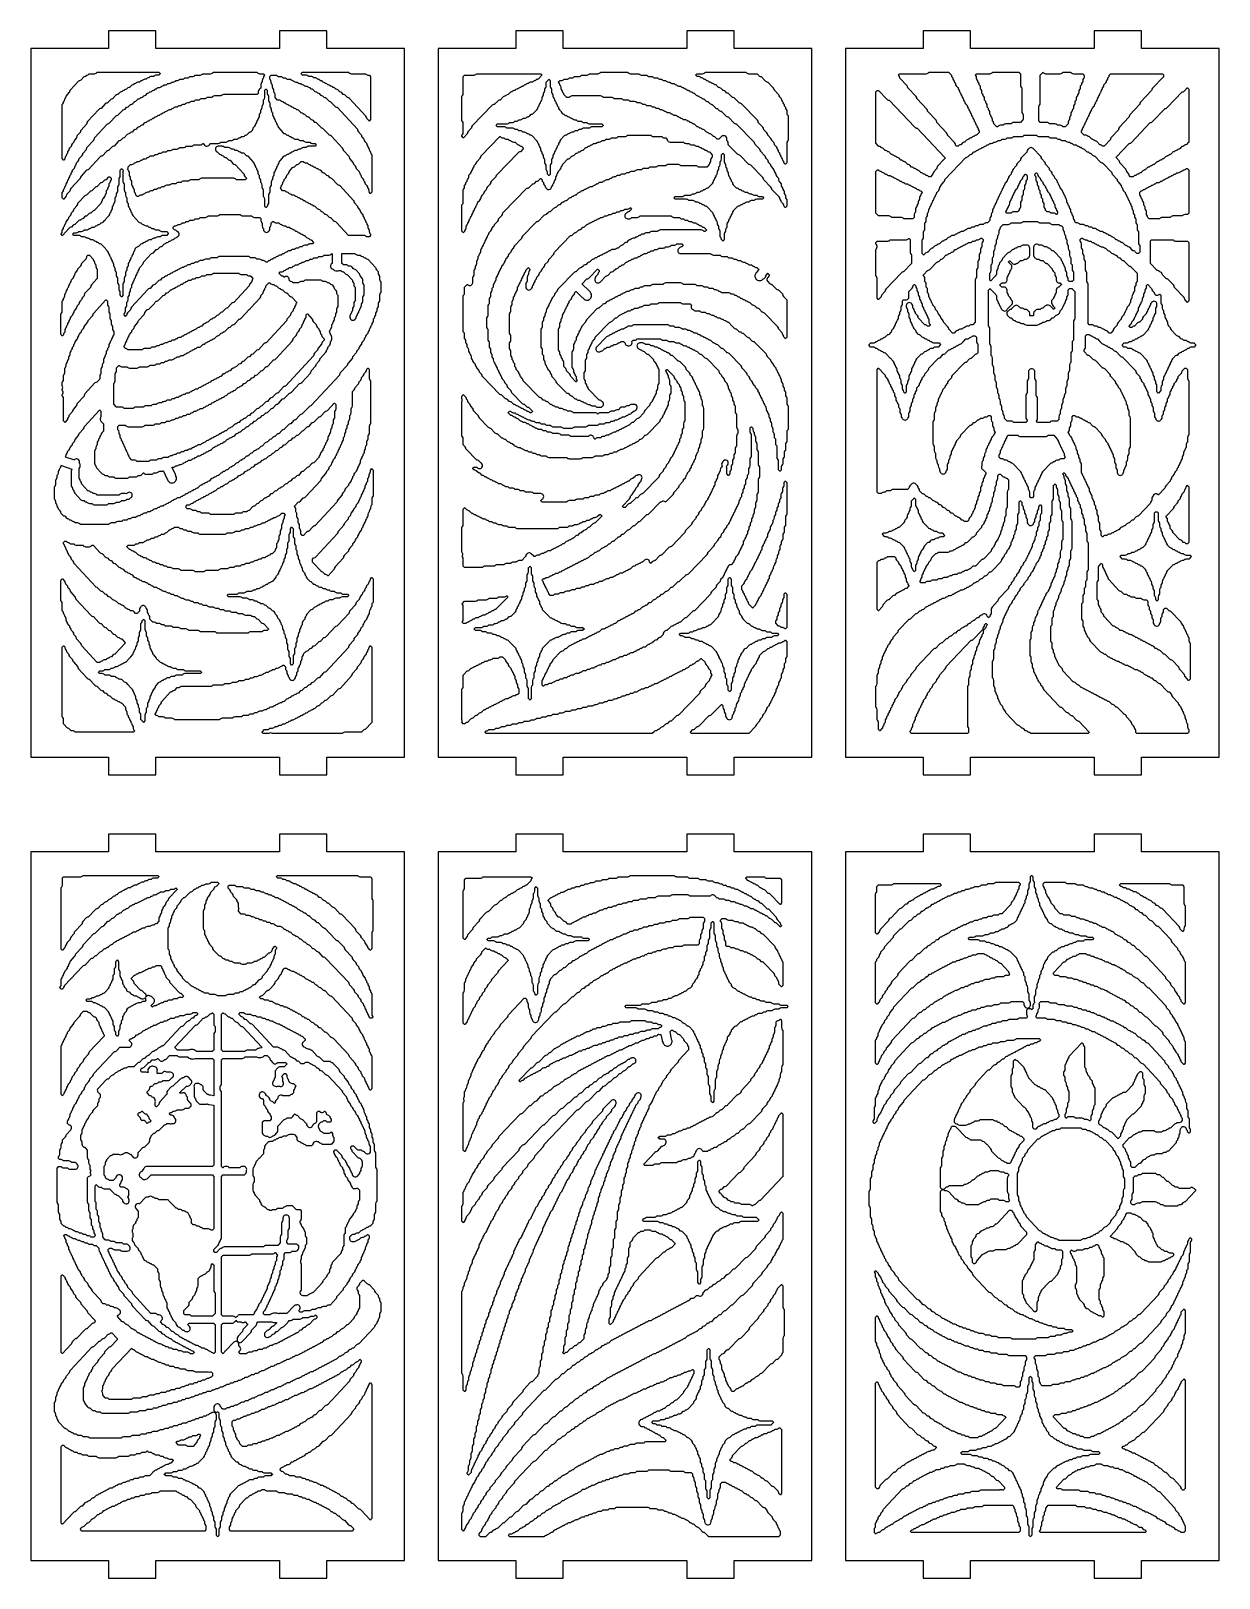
# Model space of a CAD drawing. Header units: millimetres. Extents: x 10 to 410, y 18 to 283.
# Drawn here: x 10 to 211.3, y 21 to 283 of the extents above; entities that cross this region are included whole.
import ezdxf

# ---------------------------------------------------------------- set-up
doc = ezdxf.new("R2010")
doc.units = ezdxf.units.MM
doc.layers.add('CUT', color=1, linetype='Continuous')

msp = doc.modelspace()

# ---------------------------------------------------------------- linework, layer by layer
at = {"layer": 'CUT'}
for points in [[(52.134, 157), (60.134, 157), (60.134, 160), (73.2679, 160), (73.2679, 280), (60.134, 280), (60.134, 283), (52.134, 283), (52.134, 280), (31.134, 280), (31.134, 283), (23.134, 283), (23.134, 280), (10, 280), (10, 160), (23.134, 160), (23.134, 157), (31.134, 157), (31.134, 160), (52.134, 160)], [(121.134, 157), (129.134, 157), (129.134, 160), (142.2679, 160), (142.2679, 280), (129.134, 280), (129.134, 283), (121.134, 283), (121.134, 280), (100.134, 280), (100.134, 283), (92.134, 283), (92.134, 280), (79, 280), (79, 160), (92.134, 160), (92.134, 157), (100.134, 157), (100.134, 160), (121.134, 160)], [(190.134, 157), (198.134, 157), (198.134, 160), (211.2679, 160), (211.2679, 280), (198.134, 280), (198.134, 283), (190.134, 283), (190.134, 280), (169.134, 280), (169.134, 283), (161.134, 283), (161.134, 280), (148, 280), (148, 160), (161.134, 160), (161.134, 157), (169.134, 157), (169.134, 160), (190.134, 160)], [(15.5374, 256.1487), (15.5609, 256.1862), (15.6147, 256.2445), (15.7132, 256.4017), (15.7378, 256.532), (15.7389, 256.5317), (15.7558, 256.6213), (15.7794, 256.6588), (15.8332, 256.7171), (15.9317, 256.8742), (15.9562, 257.0045), (15.9574, 257.0043), (15.9743, 257.0938), (15.9978, 257.1314), (16.0516, 257.1896), (16.1501, 257.3468), (16.1747, 257.4771), (16.1758, 257.4769), (16.1927, 257.5664), (16.2163, 257.604), (16.2701, 257.6622), (16.3686, 257.8194), (16.3931, 257.9497), (16.3943, 257.9495), (16.4112, 258.039), (16.4347, 258.0765), (16.4885, 258.1348), (16.587, 258.2919), (16.6116, 258.4222), (16.6127, 258.422), (16.6296, 258.5116), (16.6532, 258.5491), (16.707, 258.6073), (16.8055, 258.7645), (16.8301, 258.8948), (16.8312, 258.8946), (16.8481, 258.9841), (16.8716, 259.0217), (16.9254, 259.0799), (17.0239, 259.2371), (17.0485, 259.3674), (17.0496, 259.3672), (17.0665, 259.4567), (17.0901, 259.4943), (17.3623, 259.7888), (17.4608, 259.946), (17.4854, 260.0763), (17.4865, 260.076), (17.5034, 260.1656), (17.527, 260.2031), (17.5808, 260.2614), (17.6793, 260.4185), (17.7039, 260.5488), (17.705, 260.5486), (17.7219, 260.6381), (17.7454, 260.6757), (18.0177, 260.9702), (18.1162, 261.1274), (18.1408, 261.2577), (18.1419, 261.2575), (18.1588, 261.347), (18.1823, 261.3846), (18.673, 261.9154), (18.7715, 262.0725), (18.7961, 262.2028), (18.7972, 262.2026), (18.8141, 262.2921), (18.8377, 262.3297), (19.3284, 262.8605), (19.4269, 263.0177), (19.4515, 263.148), (19.4526, 263.1478), (19.4695, 263.2373), (19.493, 263.2749), (20.6391, 264.5145), (20.7376, 264.6717), (20.7622, 264.802), (20.7633, 264.8018), (20.7802, 264.8913), (20.8037, 264.9289), (22.9331, 267.2321), (22.9584, 267.2529), (23.0247, 267.2621), (23.1875, 267.3141), (23.3233, 267.4179), (24.4623, 268.6498), (24.4876, 268.6706), (24.5539, 268.6798), (24.7167, 268.7318), (24.8525, 268.8356), (25.5545, 269.595), (25.5798, 269.6158), (25.6461, 269.6249), (25.8089, 269.677), (25.9447, 269.7808), (26.2099, 270.0676), (26.2352, 270.0883), (26.3015, 270.0975), (26.4643, 270.1495), (26.6001, 270.2534), (26.8652, 270.5401), (26.8905, 270.5609), (26.9568, 270.5701), (27.1196, 270.6221), (27.2554, 270.7259), (27.5206, 271.0127), (27.5459, 271.0335), (27.6122, 271.0427), (27.775, 271.0947), (27.9108, 271.1985), (28.1759, 271.4853), (28.2012, 271.5061), (28.2675, 271.5152), (28.4303, 271.5672), (28.5661, 271.6711), (28.6128, 271.7216), (28.6381, 271.7423), (28.7044, 271.7515), (28.8672, 271.8035), (29.003, 271.9074), (29.0497, 271.9579), (29.075, 271.9786), (29.1413, 271.9878), (29.3041, 272.0398), (29.4399, 272.1437), (29.7051, 272.4304), (29.7304, 272.4512), (29.7967, 272.4604), (29.9595, 272.5124), (30.0953, 272.6162), (30.142, 272.6667), (30.1673, 272.6875), (30.2336, 272.6967), (30.3964, 272.7487), (30.5322, 272.8525), (30.5789, 272.903), (30.6042, 272.9238), (30.6705, 272.9329), (30.8333, 272.985), (30.9691, 273.0888), (31.0158, 273.1393), (31.0411, 273.1601), (31.1074, 273.1692), (31.2702, 273.2213), (31.406, 273.3251), (31.4527, 273.3756), (31.478, 273.3964), (31.5104, 273.4008), (31.6942, 273.4008), (31.83, 273.4196), (31.9555, 273.4745), (32.0614, 273.5614), (32.108, 273.6119), (32.1333, 273.6326), (32.1996, 273.6418), (32.3625, 273.6938), (32.4983, 273.7977), (32.5449, 273.8481), (32.5702, 273.8689), (32.6027, 273.8734), (32.7865, 273.8734), (32.9222, 273.8922), (33.0477, 273.9471), (33.1536, 274.034), (33.2003, 274.0844), (33.2256, 274.1052), (33.258, 274.1097), (33.4419, 274.1097), (33.5776, 274.1285), (33.7031, 274.1834), (33.809, 274.2703), (33.8556, 274.3207), (33.8809, 274.3415), (33.9134, 274.346), (34.0972, 274.346), (34.2329, 274.3648), (34.3584, 274.4197), (34.4643, 274.5066), (34.511, 274.557), (34.5363, 274.5778), (34.5687, 274.5823), (34.7526, 274.5823), (34.8883, 274.601), (35.0138, 274.6559), (35.1197, 274.7429), (35.1663, 274.7933), (35.1917, 274.8141), (35.2241, 274.8186), (35.6264, 274.8186), (35.7621, 274.8373), (35.8876, 274.8922), (35.9935, 274.9791), (36.0401, 275.0296), (36.0655, 275.0504), (36.0979, 275.0549), (36.5002, 275.0549), (36.6359, 275.0736), (36.7614, 275.1285), (36.8673, 275.2154), (36.9139, 275.2659), (36.9393, 275.2867), (36.9717, 275.2911), (37.374, 275.2911), (37.5097, 275.3099), (37.6352, 275.3648), (37.7411, 275.4517), (37.7877, 275.5022), (37.8131, 275.5229), (37.8455, 275.5274), (38.6847, 275.5274), (38.8204, 275.5462), (38.9459, 275.6011), (39.0518, 275.688), (39.0984, 275.7384), (39.1238, 275.7592), (39.1562, 275.7637), (40.4323, 275.7637), (40.568, 275.7825), (40.6935, 275.8374), (40.7994, 275.9243), (40.846, 275.9747), (40.8714, 275.9955), (40.9038, 276), (48.2623, 276), (48.2947, 275.9955), (48.3201, 275.9747), (48.3667, 275.9243), (48.4726, 275.8374), (48.5981, 275.7825), (48.7338, 275.7637), (49.3546, 275.7637), (49.387, 275.7592), (49.4123, 275.7384), (49.582, 275.5549), (49.6023, 275.525), (49.6031, 275.5227), (49.5218, 275.4348), (49.4234, 275.2777), (49.3988, 275.1474), (49.3976, 275.1476), (49.3807, 275.0581), (49.3572, 275.0205), (49.3034, 274.9623), (49.2049, 274.8051), (49.1705, 274.6229), (49.1705, 274.3928), (49.1623, 274.3492), (49.1388, 274.3116), (49.0849, 274.2534), (48.9865, 274.0962), (48.9521, 273.914), (48.9521, 273.6839), (48.9275, 273.5535), (48.9234, 273.3929), (48.9497, 273.3071), (48.9286, 273.3027), (48.7898, 273.2219), (48.7368, 273.1616), (48.7336, 273.1646), (48.648, 273.072), (48.5496, 272.9148), (48.5152, 272.7326), (48.5152, 272.5025), (48.5069, 272.4589), (48.4834, 272.4214), (48.3201, 272.2447), (48.2947, 272.2239), (48.2623, 272.2194), (42.6172, 272.2194), (42.4815, 272.2006), (42.356, 272.1457), (42.2501, 272.0588), (42.2035, 272.0084), (42.1781, 271.9876), (42.1457, 271.9831), (41.0881, 271.9831), (40.9524, 271.9644), (40.8269, 271.9095), (40.7209, 271.8225), (40.6743, 271.7721), (40.649, 271.7513), (40.6165, 271.7468), (39.9958, 271.7468), (39.8601, 271.7281), (39.7346, 271.6732), (39.6287, 271.5863), (39.5821, 271.5358), (39.5567, 271.515), (39.5243, 271.5105), (38.9036, 271.5105), (38.7679, 271.4918), (38.6423, 271.4369), (38.5364, 271.35), (38.4898, 271.2995), (38.4645, 271.2787), (38.432, 271.2743), (38.0298, 271.2743), (37.8941, 271.2555), (37.7685, 271.2006), (37.6626, 271.1137), (37.616, 271.0632), (37.5907, 271.0425), (37.5582, 271.038), (37.156, 271.038), (37.0203, 271.0192), (36.8947, 270.9643), (36.7888, 270.8774), (36.7422, 270.827), (36.7169, 270.8062), (36.6844, 270.8017), (36.5006, 270.8017), (36.3649, 270.7829), (36.2394, 270.728), (36.1335, 270.6411), (36.0869, 270.5907), (36.0615, 270.5699), (36.0291, 270.5654), (35.8453, 270.5654), (35.7096, 270.5466), (35.584, 270.4917), (35.4781, 270.4048), (35.4315, 270.3544), (35.4062, 270.3336), (35.3737, 270.3291), (35.1899, 270.3291), (35.0542, 270.3103), (34.9287, 270.2554), (34.8228, 270.1685), (34.7761, 270.1181), (34.7508, 270.0973), (34.7184, 270.0928), (34.5346, 270.0928), (34.3989, 270.0741), (34.2733, 270.0192), (34.1674, 269.9323), (34.1208, 269.8818), (34.0955, 269.861), (34.0292, 269.8519), (33.8664, 269.7998), (33.7306, 269.696), (33.6839, 269.6455), (33.6586, 269.6247), (33.6261, 269.6203), (33.4423, 269.6203), (33.3066, 269.6015), (33.1811, 269.5466), (33.0752, 269.4597), (33.0285, 269.4092), (33.0032, 269.3885), (32.937, 269.3793), (32.7741, 269.3273), (32.6383, 269.2234), (32.5916, 269.1729), (32.5663, 269.1522), (32.5001, 269.143), (32.3372, 269.091), (32.2014, 268.9871), (32.1547, 268.9367), (32.1294, 268.9159), (32.0632, 268.9067), (31.9003, 268.8547), (31.7645, 268.7509), (31.7178, 268.7004), (31.6925, 268.6796), (31.6262, 268.6704), (31.4634, 268.6184), (31.3276, 268.5146), (31.2809, 268.4641), (31.2556, 268.4433), (31.1893, 268.4341), (31.0265, 268.3821), (30.8907, 268.2783), (30.844, 268.2278), (30.8187, 268.207), (30.7524, 268.1979), (30.5896, 268.1458), (30.4538, 268.042), (30.4071, 267.9915), (30.3818, 267.9707), (30.3155, 267.9616), (30.1527, 267.9095), (30.0169, 267.8057), (29.9702, 267.7552), (29.9449, 267.7344), (29.8786, 267.7253), (29.7158, 267.6733), (29.58, 267.5694), (29.5333, 267.5189), (29.508, 267.4982), (29.4417, 267.489), (29.2789, 267.437), (29.1431, 267.3331), (28.878, 267.0464), (28.8527, 267.0256), (28.7864, 267.0164), (28.6236, 266.9644), (28.4878, 266.8606), (28.4411, 266.8101), (28.4158, 266.7893), (28.3495, 266.7801), (28.1867, 266.7281), (28.0509, 266.6243), (27.7857, 266.3375), (27.7604, 266.3167), (27.6941, 266.3076), (27.5313, 266.2555), (27.3955, 266.1517), (27.1304, 265.8649), (27.1051, 265.8442), (27.0388, 265.835), (26.876, 265.783), (26.7402, 265.6791), (26.6935, 265.6286), (26.6682, 265.6079), (26.6019, 265.5987), (26.4391, 265.5467), (26.3033, 265.4428), (25.8197, 264.9198), (25.7944, 264.899), (25.7281, 264.8898), (25.5652, 264.8378), (25.4295, 264.734), (25.1643, 264.4472), (25.139, 264.4264), (25.0727, 264.4173), (24.9099, 264.3652), (24.7741, 264.2614), (24.0721, 263.5021), (24.0468, 263.4813), (23.9805, 263.4721), (23.8176, 263.4201), (23.6818, 263.3163), (23.1983, 262.7932), (23.173, 262.7724), (23.1067, 262.7633), (22.9438, 262.7112), (22.808, 262.6074), (22.106, 261.8481), (22.0807, 261.8273), (22.0144, 261.8181), (21.8516, 261.7661), (21.7158, 261.6622), (19.7031, 259.4852), (19.6777, 259.4644), (19.6115, 259.4552), (19.4486, 259.4032), (19.3128, 259.2994), (18.5019, 258.4222), (18.4034, 258.265), (18.3788, 258.1347), (18.3777, 258.1349), (18.3608, 258.0454), (18.3373, 258.0078), (16.7543, 256.2956), (16.6558, 256.1384), (16.6312, 256.0081), (16.6301, 256.0083), (16.6132, 255.9188), (16.5897, 255.8813), (16.0989, 255.3505), (16.0005, 255.1933), (15.9759, 255.063), (15.9747, 255.0632), (15.9578, 254.9737), (15.9343, 254.9361), (15.5572, 254.5282), (15.5292, 254.5065), (15.5011, 254.5282), (15.3425, 254.6998), (15.3189, 254.7374), (15.3107, 254.781), (15.3107, 255.6326), (15.3189, 255.6761), (15.3425, 255.7137), (15.3963, 255.7719), (15.4948, 255.9291), (15.5193, 256.0594), (15.5205, 256.0592)], [(15.5374, 271.0348), (15.5609, 271.0723), (15.6147, 271.1306), (15.7132, 271.2877), (15.7378, 271.418), (15.7389, 271.4178), (15.7558, 271.5073), (15.7794, 271.5449), (15.8332, 271.6031), (15.9317, 271.7603), (15.9562, 271.8906), (15.9574, 271.8904), (15.9743, 271.9799), (15.9978, 272.0175), (16.4885, 272.5483), (16.587, 272.7054), (16.6116, 272.8357), (16.6127, 272.8355), (16.6296, 272.9251), (16.6532, 272.9626), (18.1272, 274.557), (18.1525, 274.5778), (18.2188, 274.587), (18.3816, 274.639), (18.5174, 274.7428), (19.001, 275.2659), (19.0263, 275.2867), (19.0926, 275.2958), (19.2554, 275.3478), (19.3912, 275.4517), (19.4379, 275.5022), (19.4632, 275.5229), (19.5295, 275.5321), (19.6923, 275.5841), (19.8281, 275.688), (19.8748, 275.7384), (19.9001, 275.7592), (19.9326, 275.7637), (20.7717, 275.7637), (20.9074, 275.7825), (21.033, 275.8374), (21.1389, 275.9243), (21.1855, 275.9747), (21.2108, 275.9955), (21.2433, 276), (31.6601, 276), (31.6925, 275.9955), (31.7178, 275.9747), (31.8876, 275.7912), (31.9062, 275.7637), (31.8876, 275.7363), (31.7178, 275.5527), (31.6925, 275.5319), (31.6601, 275.5274), (31.2578, 275.5274), (31.1221, 275.5087), (30.9966, 275.4538), (30.8907, 275.3669), (30.844, 275.3164), (30.8187, 275.2956), (30.7863, 275.2911), (30.384, 275.2911), (30.2483, 275.2724), (30.1228, 275.2175), (30.0169, 275.1306), (29.9702, 275.0801), (29.9449, 275.0593), (29.8786, 275.0502), (29.7158, 274.9982), (29.58, 274.8943), (29.5333, 274.8438), (29.508, 274.8231), (29.4756, 274.8186), (29.2918, 274.8186), (29.1561, 274.7998), (29.0305, 274.7449), (28.9246, 274.658), (28.878, 274.6075), (28.8527, 274.5868), (28.7864, 274.5776), (28.6236, 274.5256), (28.4878, 274.4217), (28.4411, 274.3713), (28.4158, 274.3505), (28.3833, 274.346), (28.1995, 274.346), (28.0638, 274.3272), (27.9383, 274.2723), (27.8324, 274.1854), (27.7857, 274.135), (27.7604, 274.1142), (27.6941, 274.105), (27.5313, 274.053), (27.3955, 273.9492), (27.3488, 273.8987), (27.3235, 273.8779), (27.2572, 273.8687), (27.0944, 273.8167), (26.9586, 273.7129), (26.6935, 273.4261), (26.6682, 273.4053), (26.6019, 273.3962), (26.4391, 273.3441), (26.3033, 273.2403), (26.2566, 273.1898), (26.2313, 273.169), (26.165, 273.1599), (26.0021, 273.1079), (25.8664, 273.004), (25.8197, 272.9535), (25.7944, 272.9328), (25.7281, 272.9236), (25.5652, 272.8716), (25.4295, 272.7677), (25.3828, 272.7173), (25.3575, 272.6965), (25.2912, 272.6873), (25.1283, 272.6353), (24.9926, 272.5314), (24.7274, 272.2447), (24.7021, 272.2239), (24.6358, 272.2147), (24.473, 272.1627), (24.3372, 272.0589), (23.8536, 271.5358), (23.8283, 271.515), (23.762, 271.5059), (23.5992, 271.4538), (23.4634, 271.35), (22.9798, 270.827), (22.9545, 270.8062), (22.8882, 270.797), (22.7254, 270.745), (22.5896, 270.6411), (21.8876, 269.8818), (21.8623, 269.861), (21.796, 269.8519), (21.6331, 269.7998), (21.4973, 269.696), (19.5941, 267.6374), (19.4957, 267.4802), (19.4711, 267.3499), (19.4699, 267.3501), (19.453, 267.2606), (19.4295, 267.223), (18.5019, 266.2197), (18.4034, 266.0625), (18.3788, 265.9322), (18.3777, 265.9324), (18.3608, 265.8429), (18.3373, 265.8053), (17.8465, 265.2745), (17.7481, 265.1173), (17.7235, 264.987), (17.7223, 264.9872), (17.7054, 264.8977), (17.6819, 264.8602), (17.4096, 264.5657), (17.3112, 264.4085), (17.2866, 264.2782), (17.2854, 264.2784), (17.2685, 264.1889), (17.245, 264.1513), (16.9727, 263.8568), (16.8743, 263.6996), (16.8497, 263.5693), (16.8485, 263.5695), (16.8316, 263.48), (16.8081, 263.4424), (16.5358, 263.1479), (16.4374, 262.9908), (16.4128, 262.8605), (16.4116, 262.8607), (16.3947, 262.7712), (16.3712, 262.7336), (16.3174, 262.6754), (16.2189, 262.5182), (16.1943, 262.3879), (16.1932, 262.3881), (16.1763, 262.2986), (16.1528, 262.261), (16.0989, 262.2028), (16.0005, 262.0456), (15.9759, 261.9153), (15.9747, 261.9155), (15.9578, 261.826), (15.9343, 261.7884), (15.8805, 261.7302), (15.782, 261.573), (15.7574, 261.4427), (15.7563, 261.4429), (15.7394, 261.3534), (15.7159, 261.3159), (15.5572, 261.1443), (15.5292, 261.1225), (15.5011, 261.1443), (15.3425, 261.3159), (15.3189, 261.3534), (15.3107, 261.397), (15.3107, 270.5186), (15.3189, 270.5622), (15.3425, 270.5997), (15.3963, 270.658), (15.4948, 270.8152), (15.5193, 270.9455), (15.5205, 270.9452)], [(50.4812, 275.2911), (50.6763, 275.5022), (50.7016, 275.5229), (50.7341, 275.5274), (51.5391, 275.5274), (51.5715, 275.5229), (51.5968, 275.5022), (51.6435, 275.4517), (51.7494, 275.3648), (51.8749, 275.3099), (52.0106, 275.2911), (52.4129, 275.2911), (52.4453, 275.2867), (52.4706, 275.2659), (52.5173, 275.2154), (52.6232, 275.1285), (52.7487, 275.0736), (52.8844, 275.0549), (53.0682, 275.0549), (53.1007, 275.0504), (53.126, 275.0296), (53.1726, 274.9791), (53.2785, 274.8922), (53.404, 274.8373), (53.5398, 274.8186), (53.942, 274.8186), (53.9745, 274.8141), (53.9998, 274.7933), (54.0465, 274.7428), (54.1823, 274.639), (54.3451, 274.587), (54.4114, 274.5778), (54.4367, 274.557), (54.4833, 274.5066), (54.5892, 274.4197), (54.7147, 274.3648), (54.8505, 274.346), (55.0343, 274.346), (55.0667, 274.3415), (55.092, 274.3207), (55.1387, 274.2703), (55.2446, 274.1834), (55.3701, 274.1285), (55.5058, 274.1097), (55.6896, 274.1097), (55.7221, 274.1052), (55.7474, 274.0844), (55.7941, 274.034), (55.9299, 273.9301), (56.0927, 273.8781), (56.159, 273.8689), (56.1843, 273.8481), (56.2309, 273.7977), (56.3368, 273.7108), (56.4624, 273.6559), (56.5981, 273.6371), (56.7819, 273.6371), (56.8143, 273.6326), (56.8396, 273.6119), (56.8863, 273.5614), (57.0221, 273.4575), (57.1849, 273.4055), (57.2512, 273.3964), (57.2765, 273.3756), (57.3232, 273.3251), (57.459, 273.2213), (57.6218, 273.1692), (57.6881, 273.1601), (57.7134, 273.1393), (57.9786, 272.8525), (58.1144, 272.7487), (58.2772, 272.6967), (58.3435, 272.6875), (58.3688, 272.6667), (58.4155, 272.6162), (58.5513, 272.5124), (58.7141, 272.4604), (58.7804, 272.4512), (58.8057, 272.4304), (59.0708, 272.1437), (59.2066, 272.0398), (59.3694, 271.9878), (59.4357, 271.9786), (59.461, 271.9579), (59.5077, 271.9074), (59.6435, 271.8035), (59.8064, 271.7515), (59.8726, 271.7423), (59.8979, 271.7216), (60.3815, 271.1985), (60.5173, 271.0947), (60.6802, 271.0427), (60.7464, 271.0335), (60.7717, 271.0127), (61.4738, 270.2534), (61.6096, 270.1495), (61.7724, 270.0975), (61.8387, 270.0883), (61.864, 270.0676), (65.3041, 266.3466), (65.3276, 266.309), (65.3445, 266.2195), (65.3456, 266.2197), (65.3702, 266.0894), (65.4687, 265.9322), (65.9594, 265.4014), (65.983, 265.3639), (65.9999, 265.2744), (66.001, 265.2746), (66.0256, 265.1443), (66.1241, 264.9871), (66.3963, 264.6926), (66.4199, 264.655), (66.4368, 264.5655), (66.4379, 264.5657), (66.4625, 264.4354), (66.561, 264.2782), (66.8332, 263.9837), (66.8568, 263.9461), (66.8737, 263.8566), (66.8748, 263.8568), (66.8994, 263.7265), (66.9979, 263.5694), (67.0517, 263.5111), (67.0752, 263.4736), (67.0921, 263.3841), (67.0933, 263.3843), (67.1178, 263.254), (67.2163, 263.0968), (67.2701, 263.0386), (67.2937, 263.001), (67.3106, 262.9115), (67.3117, 262.9117), (67.3363, 262.7814), (67.4348, 262.6242), (67.4886, 262.566), (67.5121, 262.5284), (67.529, 262.4389), (67.5302, 262.4391), (67.5547, 262.3088), (67.6532, 262.1516), (67.707, 262.0934), (67.7306, 262.0559), (67.7388, 262.0123), (67.7388, 255.7261), (67.7306, 255.6825), (67.707, 255.645), (67.5484, 255.4734), (67.5203, 255.4516), (67.4923, 255.4734), (67.3336, 255.645), (67.3101, 255.6825), (67.3019, 255.7261), (67.3019, 255.9562), (67.2675, 256.1384), (67.169, 256.2956), (67.1152, 256.3538), (67.0917, 256.3914), (67.0748, 256.4809), (67.0736, 256.4807), (67.049, 256.611), (66.9506, 256.7682), (66.6783, 257.0627), (66.6548, 257.1003), (66.6379, 257.1898), (66.6367, 257.1896), (66.6121, 257.3199), (66.5137, 257.477), (66.4598, 257.5353), (66.4363, 257.5728), (66.4194, 257.6624), (66.4183, 257.6621), (66.3937, 257.7924), (66.2952, 257.9496), (66.0229, 258.2441), (65.9994, 258.2817), (65.9825, 258.3712), (65.9814, 258.371), (65.9568, 258.5013), (65.8583, 258.6585), (65.8045, 258.7167), (65.781, 258.7543), (65.7641, 258.8438), (65.7629, 258.8436), (65.7383, 258.9739), (65.6399, 259.1311), (65.1491, 259.6619), (65.1256, 259.6994), (65.1087, 259.7889), (65.1076, 259.7887), (65.083, 259.919), (64.9845, 260.0762), (64.7122, 260.3707), (64.6887, 260.4083), (64.6718, 260.4978), (64.6707, 260.4976), (64.6461, 260.6279), (64.5476, 260.7851), (64.0569, 261.3159), (64.0334, 261.3534), (64.0165, 261.4429), (64.0153, 261.4427), (63.9907, 261.573), (63.8923, 261.7302), (62.9646, 262.7336), (62.9411, 262.7712), (62.9242, 262.8607), (62.9231, 262.8605), (62.8985, 262.9908), (62.8, 263.1479), (60.8968, 265.2066), (60.761, 265.3104), (60.5982, 265.3624), (60.5319, 265.3716), (60.5066, 265.3924), (59.5861, 266.388), (59.4503, 266.4918), (59.2875, 266.5438), (59.2212, 266.553), (59.1959, 266.5738), (58.4938, 267.3331), (58.3581, 267.437), (58.1952, 267.489), (58.1289, 267.4982), (58.1036, 267.5189), (57.8385, 267.8057), (57.7027, 267.9095), (57.5399, 267.9616), (57.4736, 267.9707), (57.4483, 267.9915), (57.1831, 268.2783), (57.0473, 268.3821), (56.8845, 268.4341), (56.8182, 268.4433), (56.7929, 268.4641), (56.5278, 268.7509), (56.392, 268.8547), (56.2292, 268.9067), (56.1629, 268.9159), (56.1376, 268.9367), (56.0909, 268.9871), (55.9551, 269.091), (55.7923, 269.143), (55.726, 269.1522), (55.7007, 269.1729), (55.4355, 269.4597), (55.2997, 269.5636), (55.1369, 269.6156), (55.0706, 269.6247), (55.0453, 269.6455), (54.9986, 269.696), (54.8628, 269.7998), (54.7, 269.8519), (54.6337, 269.861), (54.6084, 269.8818), (54.5617, 269.9323), (54.4259, 270.0361), (54.2631, 270.0881), (54.1968, 270.0973), (54.1715, 270.1181), (54.1248, 270.1686), (53.989, 270.2724), (53.8262, 270.3244), (53.7599, 270.3336), (53.7346, 270.3544), (53.6879, 270.4049), (53.5521, 270.5087), (53.3893, 270.5607), (53.323, 270.5699), (53.2977, 270.5907), (53.251, 270.6411), (53.1152, 270.745), (52.9524, 270.797), (52.8861, 270.8062), (52.8608, 270.827), (52.8141, 270.8774), (52.6783, 270.9813), (52.5155, 271.0333), (52.4492, 271.0425), (52.4239, 271.0632), (52.3773, 271.1137), (52.2714, 271.2006), (52.1458, 271.2555), (52.0101, 271.2743), (51.8263, 271.2743), (51.7939, 271.2787), (51.7686, 271.2995), (51.3868, 271.7125), (51.3632, 271.7501), (51.355, 271.7936), (51.355, 272.26), (51.3206, 272.4422), (51.2222, 272.5994), (51.1683, 272.6576), (51.1448, 272.6952), (51.1366, 272.7388), (51.1366, 272.9688), (51.1022, 273.1511), (51.0037, 273.3083), (50.9499, 273.3665), (50.9263, 273.4041), (50.9181, 273.4476), (50.9181, 273.6777), (50.8837, 273.86), (50.7853, 274.0171), (50.7314, 274.0754), (50.7079, 274.1129), (50.6997, 274.1565), (50.6997, 274.3866), (50.6653, 274.5688), (50.5668, 274.726), (50.513, 274.7842), (50.4894, 274.8218), (50.4812, 274.8653), (50.4812, 275.1978), (50.4681, 275.2796), (50.4796, 275.2926)], [(55.9191, 275.9747), (55.9444, 275.9955), (55.9769, 276), (63.7723, 276), (63.8047, 275.9955), (63.8301, 275.9747), (63.8767, 275.9243), (63.9826, 275.8374), (64.1081, 275.7825), (64.2438, 275.7637), (66.6121, 275.7637), (66.6446, 275.7592), (66.6699, 275.7384), (66.7165, 275.688), (66.8224, 275.6011), (66.948, 275.5462), (67.0837, 275.5274), (67.2675, 275.5274), (67.2999, 275.5229), (67.3253, 275.5022), (67.4886, 275.3255), (67.5121, 275.2879), (67.5203, 275.2444), (67.5203, 268.013), (67.5121, 267.9695), (67.4886, 267.9319), (67.3299, 267.7603), (67.3019, 267.7385), (67.2738, 267.7603), (66.8967, 268.1682), (66.8732, 268.2057), (66.8563, 268.2953), (66.8552, 268.2951), (66.8306, 268.4254), (66.7321, 268.5825), (63.9551, 271.5863), (63.8193, 271.6901), (63.6565, 271.7422), (63.5902, 271.7513), (63.5649, 271.7721), (63.2998, 272.0589), (63.164, 272.1627), (63.0011, 272.2147), (62.9349, 272.2239), (62.9095, 272.2447), (62.6444, 272.5314), (62.5086, 272.6353), (62.3458, 272.6873), (62.2795, 272.6965), (62.2542, 272.7173), (61.9891, 273.004), (61.8533, 273.1079), (61.6904, 273.1599), (61.6241, 273.169), (61.5988, 273.1898), (61.5522, 273.2403), (61.4164, 273.3441), (61.2535, 273.3962), (61.1872, 273.4053), (61.1619, 273.4261), (61.1153, 273.4766), (60.9795, 273.5804), (60.8166, 273.6325), (60.7503, 273.6416), (60.725, 273.6624), (60.6784, 273.7129), (60.5426, 273.8167), (60.3797, 273.8687), (60.3134, 273.8779), (60.2881, 273.8987), (60.2415, 273.9492), (60.1057, 274.053), (59.9428, 274.105), (59.8765, 274.1142), (59.8512, 274.135), (59.8046, 274.1855), (59.6688, 274.2893), (59.5059, 274.3413), (59.4396, 274.3505), (59.4143, 274.3713), (59.3677, 274.4217), (59.2319, 274.5256), (59.069, 274.5776), (59.0027, 274.5868), (58.9774, 274.6075), (58.9308, 274.658), (58.795, 274.7619), (58.6321, 274.8139), (58.5658, 274.8231), (58.5405, 274.8438), (58.4939, 274.8943), (58.388, 274.9812), (58.2625, 275.0361), (58.1267, 275.0549), (57.9429, 275.0549), (57.9105, 275.0593), (57.8852, 275.0801), (57.8385, 275.1306), (57.7326, 275.2175), (57.6071, 275.2724), (57.4714, 275.2911), (57.0691, 275.2911), (57.0367, 275.2956), (57.0114, 275.3164), (56.9647, 275.3669), (56.8588, 275.4538), (56.7333, 275.5087), (56.5976, 275.5274), (55.9769, 275.5274), (55.9444, 275.5319), (55.9191, 275.5527), (55.7494, 275.7363), (55.7307, 275.7637), (55.7494, 275.7912)], [(83.0338, 265.0961), (83.0088, 265.1344), (83, 265.1792), (83, 265.3187), (83.0088, 265.3635), (83.0338, 265.4018), (83.0884, 265.4577), (83.1934, 265.6184), (83.2303, 265.8067), (83.2303, 267.2903), (83.1934, 267.4787), (83.0884, 267.6393), (83.0338, 267.6953), (83.0088, 267.7335), (83, 267.7784), (83, 271.9347), (83.0088, 271.9796), (83.0338, 272.0178), (83.0884, 272.0738), (83.1934, 272.2344), (83.2303, 272.4228), (83.2303, 275.2427), (83.2391, 275.2876), (83.2641, 275.3258), (83.4373, 275.5036), (83.4623, 275.5232), (83.4939, 275.5274), (85.0919, 275.5274), (85.2234, 275.545), (85.3457, 275.5966), (85.45, 275.6785), (85.5099, 275.7399), (85.5349, 275.7595), (85.5664, 275.7637), (96.3231, 275.7637), (96.3546, 275.7595), (96.3797, 275.7399), (96.5597, 275.5551), (96.5794, 275.5274), (96.5597, 275.4997), (95.9191, 274.8424), (95.8941, 274.8228), (95.8295, 274.8141), (95.8298, 274.8123), (95.745, 274.801), (95.6228, 274.7494), (95.5184, 274.6675), (95.4585, 274.6061), (95.4335, 274.5865), (95.369, 274.5779), (95.3692, 274.576), (95.2844, 274.5647), (95.1622, 274.5131), (95.0578, 274.4313), (94.998, 274.3698), (94.9729, 274.3502), (94.9414, 274.346), (94.725, 274.346), (94.5936, 274.3284), (94.4713, 274.2768), (94.367, 274.195), (94.3071, 274.1336), (94.2821, 274.1139), (94.2175, 274.1053), (94.2178, 274.1035), (94.133, 274.0921), (94.0108, 274.0406), (93.9064, 273.9587), (93.8466, 273.8973), (93.8215, 273.8776), (93.757, 273.869), (93.7572, 273.8672), (93.6724, 273.8558), (93.5502, 273.8043), (93.4458, 273.7224), (93.386, 273.661), (93.361, 273.6414), (93.2964, 273.6327), (93.2967, 273.6309), (93.2119, 273.6195), (93.0896, 273.568), (92.9853, 273.4861), (92.9254, 273.4247), (92.9004, 273.4051), (92.8358, 273.3964), (92.8361, 273.3946), (92.7513, 273.3832), (92.6291, 273.3317), (92.5247, 273.2498), (92.4649, 273.1884), (92.4398, 273.1688), (92.3753, 273.1601), (92.3755, 273.1583), (92.2907, 273.147), (92.1685, 273.0954), (92.0641, 273.0135), (92.0043, 272.9521), (91.9793, 272.9325), (91.9147, 272.9239), (91.915, 272.922), (91.8302, 272.9107), (91.7079, 272.8591), (91.6036, 272.7772), (91.5437, 272.7158), (91.5187, 272.6962), (91.4541, 272.6876), (91.4544, 272.6857), (91.3696, 272.6744), (91.2474, 272.6228), (91.143, 272.541), (90.8529, 272.2433), (90.8278, 272.2236), (90.7633, 272.215), (90.7635, 272.2132), (90.6787, 272.2018), (90.5565, 272.1503), (90.4522, 272.0684), (90.3923, 272.007), (90.3673, 271.9873), (90.3027, 271.9787), (90.303, 271.9769), (90.2182, 271.9655), (90.096, 271.914), (89.9916, 271.8321), (89.4712, 271.2981), (89.4461, 271.2785), (89.3816, 271.2698), (89.3818, 271.268), (89.2971, 271.2567), (89.1748, 271.2051), (89.0705, 271.1232), (88.55, 270.5893), (88.525, 270.5696), (88.4605, 270.561), (88.4607, 270.5592), (88.3759, 270.5478), (88.2537, 270.4963), (88.1493, 270.4144), (84.7539, 266.9304), (84.6488, 266.7698), (84.6242, 266.6439), (84.6213, 266.6445), (84.6032, 266.5521), (84.5782, 266.5138), (84.0631, 265.9853), (83.958, 265.8247), (83.9333, 265.6988), (83.9304, 265.6993), (83.9124, 265.6069), (83.8873, 265.5687), (83.2582, 264.9232), (83.2303, 264.9024), (83.2024, 264.9232)], [(99.5571, 274.5584), (99.5822, 274.5781), (99.6137, 274.5823), (99.8301, 274.5823), (99.9615, 274.5999), (100.0838, 274.6514), (100.1881, 274.7333), (100.248, 274.7947), (100.273, 274.8143), (100.3045, 274.8186), (100.7512, 274.8186), (100.8827, 274.8362), (101.0049, 274.8877), (101.1093, 274.9696), (101.1691, 275.031), (101.1941, 275.0506), (101.2257, 275.0549), (101.6723, 275.0549), (101.8038, 275.0724), (101.926, 275.124), (102.0304, 275.2059), (102.0903, 275.2673), (102.1153, 275.2869), (102.1468, 275.2911), (102.8237, 275.2911), (102.9552, 275.3087), (103.0775, 275.3603), (103.1818, 275.4422), (103.2417, 275.5036), (103.2667, 275.5232), (103.2982, 275.5274), (104.2054, 275.5274), (104.3369, 275.545), (104.4591, 275.5966), (104.5635, 275.6785), (104.6234, 275.7399), (104.6484, 275.7595), (104.6799, 275.7637), (106.0477, 275.7637), (106.1792, 275.7813), (106.3014, 275.8329), (106.4058, 275.9147), (106.4656, 275.9761), (106.4907, 275.9958), (106.5222, 276), (111.0612, 276), (111.0928, 275.9958), (111.1178, 275.9761), (111.1776, 275.9147), (111.282, 275.8329), (111.4042, 275.7813), (111.5357, 275.7637), (112.9035, 275.7637), (112.935, 275.7595), (112.9601, 275.7399), (113.0199, 275.6785), (113.1243, 275.5966), (113.2465, 275.545), (113.378, 275.5274), (114.2852, 275.5274), (114.3167, 275.5232), (114.3418, 275.5036), (114.4016, 275.4422), (114.506, 275.3603), (114.6282, 275.3087), (114.7597, 275.2911), (115.2063, 275.2911), (115.2379, 275.2869), (115.2629, 275.2673), (115.3227, 275.2059), (115.4271, 275.124), (115.5493, 275.0724), (115.6808, 275.0549), (116.1275, 275.0549), (116.159, 275.0506), (116.184, 275.031), (116.2439, 274.9696), (116.3482, 274.8877), (116.4705, 274.8362), (116.6019, 274.8186), (116.8183, 274.8186), (116.8498, 274.8143), (116.8749, 274.7947), (116.9347, 274.7333), (117.0391, 274.6514), (117.1613, 274.5999), (117.2928, 274.5823), (117.5092, 274.5823), (117.5407, 274.5781), (117.5657, 274.5584), (117.6256, 274.497), (117.7299, 274.4151), (117.8522, 274.3636), (117.9836, 274.346), (118.2, 274.346), (118.2315, 274.3418), (118.2566, 274.3221), (118.3164, 274.2607), (118.4208, 274.1789), (118.543, 274.1273), (118.6745, 274.1097), (118.8909, 274.1097), (118.9224, 274.1055), (118.9474, 274.0858), (119.0073, 274.0244), (119.1116, 273.9426), (119.2339, 273.891), (119.3187, 273.8797), (119.3184, 273.8778), (119.383, 273.8692), (119.408, 273.8496), (119.4678, 273.7882), (119.5722, 273.7063), (119.6944, 273.6547), (119.8259, 273.6371), (120.0423, 273.6371), (120.0738, 273.6329), (120.0988, 273.6133), (120.1587, 273.5519), (120.263, 273.47), (120.3853, 273.4184), (120.4701, 273.4071), (120.4698, 273.4053), (120.5344, 273.3966), (120.5594, 273.377), (120.6192, 273.3156), (120.7236, 273.2337), (120.8458, 273.1822), (120.9306, 273.1708), (120.9304, 273.169), (120.9949, 273.1603), (121.02, 273.1407), (121.0798, 273.0793), (121.1842, 272.9974), (121.3064, 272.9459), (121.3912, 272.9345), (121.391, 272.9327), (121.4555, 272.9241), (121.4805, 272.9044), (121.5404, 272.843), (121.6447, 272.7611), (121.767, 272.7096), (121.8518, 272.6982), (121.8515, 272.6964), (121.9161, 272.6878), (121.9411, 272.6681), (122.0009, 272.6067), (122.1053, 272.5248), (122.2275, 272.4733), (122.3123, 272.4619), (122.3121, 272.4601), (122.3766, 272.4515), (122.4017, 272.4318), (122.6918, 272.1341), (122.7962, 272.0523), (122.9184, 272.0007), (123.0032, 271.9894), (123.0029, 271.9875), (123.0675, 271.9789), (123.0925, 271.9593), (123.1524, 271.8979), (123.2567, 271.816), (123.379, 271.7644), (123.4637, 271.7531), (123.4635, 271.7513), (123.528, 271.7426), (123.5531, 271.723), (123.6129, 271.6616), (123.7173, 271.5797), (123.8395, 271.5281), (123.9243, 271.5168), (123.9241, 271.515), (123.9886, 271.5063), (124.0136, 271.4867), (124.3038, 271.189), (124.4081, 271.1071), (124.5304, 271.0556), (124.6152, 271.0442), (124.6149, 271.0424), (124.6795, 271.0338), (124.7045, 271.0141), (124.9946, 270.7164), (125.099, 270.6345), (125.2212, 270.583), (125.306, 270.5716), (125.3058, 270.5698), (125.3703, 270.5612), (125.3953, 270.5415), (125.9158, 270.0076), (126.0201, 269.9257), (126.1423, 269.8741), (126.2271, 269.8628), (126.2269, 269.861), (126.2914, 269.8523), (126.3165, 269.8327), (126.6066, 269.535), (126.711, 269.4531), (126.8332, 269.4016), (126.918, 269.3902), (126.9178, 269.3884), (126.9823, 269.3797), (127.0073, 269.3601), (127.758, 268.5898), (127.8624, 268.508), (127.9846, 268.4564), (128.0694, 268.4451), (128.0692, 268.4432), (128.1337, 268.4346), (128.1587, 268.415), (129.1397, 267.4084), (129.2441, 267.3265), (129.3663, 267.275), (129.4511, 267.2636), (129.4509, 267.2618), (129.5154, 267.2532), (129.5404, 267.2335), (132.4771, 264.2203), (132.5021, 264.1821), (132.5202, 264.0897), (132.5231, 264.0903), (132.5477, 263.9643), (132.6528, 263.8037), (133.3982, 263.0389), (133.4232, 263.0007), (133.4413, 262.9083), (133.4442, 262.9088), (133.4688, 262.7829), (133.5739, 262.6223), (134.3193, 261.8575), (134.3444, 261.8192), (134.3624, 261.7268), (134.3654, 261.7274), (134.39, 261.6015), (134.4951, 261.4409), (134.7799, 261.1486), (134.8049, 261.1104), (134.823, 261.018), (134.8259, 261.0185), (134.8505, 260.8926), (134.9556, 260.732), (135.2405, 260.4397), (135.2655, 260.4015), (135.2836, 260.3091), (135.2865, 260.3097), (135.3111, 260.1838), (135.4162, 260.0231), (135.701, 259.7309), (135.7261, 259.6926), (135.7441, 259.6002), (135.747, 259.6008), (135.7717, 259.4749), (135.8768, 259.3143), (135.9313, 259.2583), (135.9563, 259.2201), (135.9744, 259.1277), (135.9773, 259.1282), (136.002, 259.0023), (136.107, 258.8417), (136.1616, 258.7857), (136.1866, 258.7475), (136.2047, 258.6551), (136.2076, 258.6557), (136.2322, 258.5298), (136.3373, 258.3691), (136.6222, 258.0769), (136.6472, 258.0386), (136.656, 257.9938), (136.656, 257.773), (136.6928, 257.5846), (136.7979, 257.424), (137.0827, 257.1317), (137.1078, 257.0935), (137.1165, 257.0486), (137.1165, 256.8278), (137.1534, 256.6395), (137.2585, 256.4788), (137.313, 256.4229), (137.338, 256.3846), (137.3561, 256.2922), (137.359, 256.2928), (137.3837, 256.1669), (137.4887, 256.0063), (137.5433, 255.9503), (137.5683, 255.912), (137.5771, 255.8672), (137.5771, 255.6464), (137.6139, 255.458), (137.719, 255.2974), (137.7736, 255.2414), (137.7986, 255.2032), (137.8074, 255.1583), (137.8074, 254.9375), (137.8442, 254.7492), (137.9493, 254.5886), (138.0039, 254.5326), (138.0289, 254.4943), (138.0377, 254.4495), (138.0377, 253.3649), (138.0289, 253.32), (138.0039, 253.2818), (137.8353, 253.1088), (137.8074, 253.0881), (137.7795, 253.1088), (137.6109, 253.2818), (137.5859, 253.32), (137.5678, 253.4124), (137.5649, 253.4119), (137.5403, 253.5378), (137.4352, 253.6984), (137.1503, 253.9906), (137.1253, 254.0289), (137.1072, 254.1213), (137.1043, 254.1207), (137.0797, 254.2466), (136.9746, 254.4072), (136.9201, 254.4632), (136.895, 254.5015), (136.877, 254.5939), (136.874, 254.5933), (136.8494, 254.7192), (136.7443, 254.8798), (135.5384, 256.1172), (135.5133, 256.1555), (135.4953, 256.2479), (135.4923, 256.2473), (135.4677, 256.3732), (135.3626, 256.5338), (134.1567, 257.7712), (134.1316, 257.8095), (134.1136, 257.9019), (134.1106, 257.9013), (134.086, 258.0272), (133.9809, 258.1878), (131.9672, 260.254), (131.8628, 260.3359), (131.7406, 260.3875), (131.6558, 260.3988), (131.6561, 260.4006), (131.5915, 260.4093), (131.5665, 260.4289), (130.1249, 261.908), (130.0206, 261.9899), (129.8984, 262.0415), (129.8136, 262.0528), (129.8138, 262.0547), (129.7493, 262.0633), (129.7242, 262.0829), (128.1693, 263.6784), (128.1443, 263.7166), (128.1355, 263.7615), (128.1355, 263.9823), (128.0987, 264.1707), (127.9936, 264.3313), (127.939, 264.3873), (127.914, 264.4255), (127.9052, 264.4704), (127.9052, 264.6912), (127.8684, 264.8795), (127.7633, 265.0401), (127.6876, 265.1178), (127.5599, 265.2126), (127.409, 265.2625), (127.25, 265.2625), (127.0991, 265.2126), (126.9714, 265.1178), (126.5468, 264.6821), (126.5217, 264.6624), (126.4902, 264.6582), (126.3265, 264.6582), (126.295, 264.6624), (126.27, 264.6821), (125.9798, 264.9798), (125.8755, 265.0617), (125.7533, 265.1132), (125.6685, 265.1246), (125.6687, 265.1264), (125.6042, 265.135), (125.5791, 265.1547), (125.289, 265.4524), (125.1846, 265.5342), (125.0624, 265.5858), (124.9776, 265.5971), (124.9779, 265.599), (124.9133, 265.6076), (124.8883, 265.6272), (124.8284, 265.6886), (124.7241, 265.7705), (124.6018, 265.8221), (124.517, 265.8334), (124.5173, 265.8352), (124.4527, 265.8439), (124.4277, 265.8635), (124.1376, 266.1612), (124.0332, 266.2431), (123.911, 266.2946), (123.8262, 266.306), (123.8264, 266.3078), (123.7619, 266.3165), (123.7369, 266.3361), (123.677, 266.3975), (123.5726, 266.4794), (123.4504, 266.5309), (123.3656, 266.5423), (123.3659, 266.5441), (123.3013, 266.5527), (123.2763, 266.5724), (123.2165, 266.6338), (123.1121, 266.7157), (122.9899, 266.7672), (122.9051, 266.7786), (122.9053, 266.7804), (122.8408, 266.789), (122.8157, 266.8087), (122.5256, 267.1064), (122.4212, 267.1882), (122.299, 267.2398), (122.2142, 267.2511), (122.2145, 267.253), (122.1499, 267.2616), (122.1249, 267.2812), (122.065, 267.3426), (121.9607, 267.4245), (121.8384, 267.4761), (121.7536, 267.4874), (121.7539, 267.4893), (121.6893, 267.4979), (121.6643, 267.5175), (121.6045, 267.5789), (121.5001, 267.6608), (121.3779, 267.7124), (121.2931, 267.7237), (121.2933, 267.7255), (121.2288, 267.7342), (121.2037, 267.7538), (121.1439, 267.8152), (121.0395, 267.8971), (120.9173, 267.9486), (120.7858, 267.9662), (120.5695, 267.9662), (120.5379, 267.9705), (120.5129, 267.9901), (120.4531, 268.0515), (120.3487, 268.1334), (120.2265, 268.1849), (120.1417, 268.1963), (120.1419, 268.1981), (120.0774, 268.2068), (120.0523, 268.2264), (119.9925, 268.2878), (119.8881, 268.3697), (119.7659, 268.4212), (119.6811, 268.4326), (119.6813, 268.4344), (119.6168, 268.443), (119.5918, 268.4627), (119.5319, 268.5241), (119.4276, 268.606), (119.3053, 268.6575), (119.1738, 268.6751), (118.9575, 268.6751), (118.9259, 268.6793), (118.9009, 268.699), (118.8411, 268.7604), (118.7367, 268.8422), (118.6145, 268.8938), (118.5297, 268.9051), (118.5299, 268.907), (118.4654, 268.9156), (118.4404, 268.9352), (118.3805, 268.9967), (118.2761, 269.0785), (118.1539, 269.1301), (118.0224, 269.1477), (117.8061, 269.1477), (117.7745, 269.1519), (117.7495, 269.1715), (117.6897, 269.2329), (117.5853, 269.3148), (117.4631, 269.3664), (117.3783, 269.3777), (117.3785, 269.3795), (117.314, 269.3882), (117.2889, 269.4078), (117.2291, 269.4692), (117.1247, 269.5511), (117.0025, 269.6027), (116.871, 269.6203), (116.6546, 269.6203), (116.6231, 269.6245), (116.5981, 269.6441), (116.5382, 269.7055), (116.4339, 269.7874), (116.3116, 269.8389), (116.1802, 269.8565), (115.9638, 269.8565), (115.9323, 269.8608), (115.9072, 269.8804), (115.8474, 269.9418), (115.743, 270.0237), (115.6208, 270.0752), (115.4893, 270.0928), (115.2729, 270.0928), (115.2414, 270.097), (115.2164, 270.1167), (115.1565, 270.1781), (115.0522, 270.26), (114.9299, 270.3115), (114.7985, 270.3291), (114.3518, 270.3291), (114.3203, 270.3333), (114.2953, 270.353), (114.2354, 270.4144), (114.131, 270.4963), (114.0088, 270.5478), (113.8773, 270.5654), (113.661, 270.5654), (113.6294, 270.5696), (113.6044, 270.5893), (113.5446, 270.6507), (113.4402, 270.7325), (113.318, 270.7841), (113.1865, 270.8017), (112.7398, 270.8017), (112.7083, 270.8059), (112.6833, 270.8255), (112.6234, 270.8869), (112.5191, 270.9688), (112.3968, 271.0204), (112.2654, 271.038), (111.5884, 271.038), (111.5569, 271.0422), (111.5319, 271.0618), (111.472, 271.1232), (111.3676, 271.2051), (111.2454, 271.2567), (111.1139, 271.2743), (110.437, 271.2743), (110.4055, 271.2785), (110.3804, 271.2981), (110.3206, 271.3595), (110.2162, 271.4414), (110.094, 271.493), (109.9625, 271.5105), (108.825, 271.5105), (108.7935, 271.5148), (108.7685, 271.5344), (108.7086, 271.5958), (108.6042, 271.6777), (108.482, 271.7292), (108.3505, 271.7468), (106.9828, 271.7468), (106.9512, 271.7511), (106.9262, 271.7707), (106.8663, 271.8321), (106.762, 271.914), (106.6398, 271.9655), (106.5083, 271.9831), (101.6335, 271.9831), (101.5021, 271.9655), (101.3798, 271.914), (101.2755, 271.8321), (101.2156, 271.7707), (101.1906, 271.7511), (101.1591, 271.7468), (100.7651, 271.7468), (100.7336, 271.7511), (100.7086, 271.7707), (100.305, 272.1847), (100.28, 272.223), (100.2619, 272.3154), (100.259, 272.3148), (100.2344, 272.4407), (100.1293, 272.6013), (100.0748, 272.6573), (100.0497, 272.6956), (100.0317, 272.788), (100.0287, 272.7874), (100.0041, 272.9133), (99.899, 273.0739), (99.8445, 273.1299), (99.8194, 273.1681), (99.8107, 273.213), (99.8107, 273.4338), (99.7738, 273.6221), (99.6687, 273.7828), (99.6142, 273.8387), (99.5892, 273.877), (99.5711, 273.9694), (99.5682, 273.9688), (99.5435, 274.0947), (99.4385, 274.2553), (99.3771, 274.3183), (99.3574, 274.346), (99.3771, 274.3737)], [(122.8157, 275.7399), (122.8408, 275.7595), (122.8723, 275.7637), (123.7795, 275.7637), (123.911, 275.7813), (124.0332, 275.8329), (124.1376, 275.9147), (124.1974, 275.9761), (124.2225, 275.9958), (124.254, 276), (131.0959, 276), (131.1274, 275.9958), (131.1524, 275.9761), (131.2123, 275.9147), (131.3166, 275.8329), (131.4389, 275.7813), (131.5703, 275.7637), (132.9381, 275.7637), (132.9697, 275.7595), (132.9947, 275.7399), (133.2848, 275.4422), (133.3892, 275.3603), (133.5114, 275.3087), (133.5962, 275.2974), (133.596, 275.2956), (133.6605, 275.2869), (133.6855, 275.2673), (134.4362, 274.497), (134.5406, 274.4151), (134.6628, 274.3636), (134.7476, 274.3522), (134.7474, 274.3504), (134.8119, 274.3418), (134.837, 274.3221), (135.701, 273.4355), (135.7261, 273.3973), (135.7441, 273.3049), (135.747, 273.3054), (135.7717, 273.1795), (135.8768, 273.0189), (136.6222, 272.2541), (136.6472, 272.2158), (136.6653, 272.1234), (136.6682, 272.124), (136.6928, 271.9981), (136.7979, 271.8375), (137.0827, 271.5452), (137.1078, 271.507), (137.1258, 271.4146), (137.1287, 271.4152), (137.1534, 271.2892), (137.2585, 271.1286), (137.313, 271.0727), (137.338, 271.0344), (137.3561, 270.942), (137.359, 270.9426), (137.3837, 270.8167), (137.4887, 270.6561), (137.5433, 270.6001), (137.5683, 270.5618), (137.5864, 270.4694), (137.5893, 270.47), (137.6139, 270.3441), (137.719, 270.1835), (137.7736, 270.1275), (137.7986, 270.0893), (137.8167, 269.9969), (137.8196, 269.9974), (137.8442, 269.8715), (137.9493, 269.7109), (138.0039, 269.6549), (138.0289, 269.6167), (138.0377, 269.5718), (138.0377, 269.1147), (138.0745, 268.9264), (138.1796, 268.7658), (138.2341, 268.7098), (138.2592, 268.6715), (138.2679, 268.6267), (138.2679, 264.4704), (138.2592, 264.4255), (138.2341, 264.3873), (138.1796, 264.3313), (138.0745, 264.1707), (138.0377, 263.9823), (138.0377, 260.6898), (138.0289, 260.6449), (138.0039, 260.6067), (137.8353, 260.4337), (137.8074, 260.413), (137.7795, 260.4337), (137.6109, 260.6067), (137.5859, 260.6449), (137.5678, 260.7373), (137.5649, 260.7367), (137.5403, 260.8627), (137.4352, 261.0233), (137.3806, 261.0792), (137.3556, 261.1175), (137.3375, 261.2099), (137.3346, 261.2093), (137.31, 261.3352), (137.2049, 261.4958), (137.1503, 261.5518), (137.1253, 261.5901), (137.1072, 261.6825), (137.1043, 261.6819), (137.0797, 261.8078), (136.9746, 261.9684), (136.9201, 262.0244), (136.895, 262.0626), (136.877, 262.155), (136.874, 262.1545), (136.8494, 262.2804), (136.7443, 262.441), (136.6898, 262.497), (136.6647, 262.5352), (136.6467, 262.6276), (136.6438, 262.627), (136.6191, 262.753), (136.514, 262.9136), (136.4595, 262.9695), (136.4345, 263.0078), (136.4164, 263.1002), (136.4135, 263.0996), (136.3888, 263.2255), (136.2838, 263.3861), (135.9989, 263.6784), (135.9739, 263.7166), (135.9558, 263.809), (135.9529, 263.8085), (135.9283, 263.9344), (135.8232, 264.095), (135.5384, 264.3873), (135.5133, 264.4255), (135.4953, 264.5179), (135.4923, 264.5173), (135.4677, 264.6432), (135.3626, 264.8039), (134.8475, 265.3324), (134.8225, 265.3707), (134.8044, 265.4631), (134.8015, 265.4625), (134.7769, 265.5884), (134.6718, 265.749), (134.1567, 266.2776), (134.1316, 266.3158), (134.1136, 266.4082), (134.1106, 266.4076), (134.086, 266.5335), (133.9809, 266.6942), (133.2355, 267.459), (133.2105, 267.4972), (133.1924, 267.5896), (133.1895, 267.5891), (133.1649, 267.715), (133.0598, 267.8756), (130.3552, 270.6507), (130.2509, 270.7325), (130.1286, 270.7841), (130.0438, 270.7954), (130.0441, 270.7973), (129.9795, 270.8059), (129.9545, 270.8255), (129.2038, 271.5958), (129.0994, 271.6777), (128.9772, 271.7292), (128.8924, 271.7406), (128.8927, 271.7424), (128.8281, 271.7511), (128.8031, 271.7707), (128.2827, 272.3047), (128.1783, 272.3865), (128.0561, 272.4381), (127.9713, 272.4494), (127.9715, 272.4513), (127.907, 272.4599), (127.882, 272.4796), (127.5918, 272.7772), (127.4875, 272.8591), (127.3652, 272.9107), (127.2804, 272.922), (127.2807, 272.9239), (127.2161, 272.9325), (127.1911, 272.9521), (126.901, 273.2498), (126.7966, 273.3317), (126.6744, 273.3832), (126.5896, 273.3946), (126.5898, 273.3964), (126.5253, 273.4051), (126.5003, 273.4247), (126.2101, 273.7224), (126.1058, 273.8043), (125.9835, 273.8558), (125.8987, 273.8672), (125.899, 273.869), (125.8344, 273.8776), (125.8094, 273.8973), (125.7496, 273.9587), (125.6452, 274.0406), (125.523, 274.0921), (125.4382, 274.1035), (125.4384, 274.1053), (125.3739, 274.1139), (125.3488, 274.1336), (125.289, 274.195), (125.1846, 274.2768), (125.0624, 274.3284), (124.9776, 274.3397), (124.9779, 274.3416), (124.9133, 274.3502), (124.8883, 274.3698), (124.8284, 274.4313), (124.7241, 274.5131), (124.6018, 274.5647), (124.517, 274.576), (124.5173, 274.5779), (124.4527, 274.5865), (124.4277, 274.6061), (124.3679, 274.6675), (124.2635, 274.7494), (124.1413, 274.801), (124.0565, 274.8123), (124.0567, 274.8141), (123.9922, 274.8228), (123.9671, 274.8424), (123.9073, 274.9038), (123.8029, 274.9857), (123.6807, 275.0373), (123.5959, 275.0486), (123.5962, 275.0504), (123.5316, 275.0591), (123.5066, 275.0787), (123.4467, 275.1401), (123.3424, 275.222), (123.2201, 275.2735), (123.0887, 275.2911), (122.8723, 275.2911), (122.8408, 275.2954), (122.8157, 275.315), (122.6357, 275.4997), (122.616, 275.5274), (122.6357, 275.5551)], [(157.144, 275.7392), (157.1692, 275.7594), (157.2012, 275.7637), (161.6708, 275.7637), (161.8043, 275.7819), (161.928, 275.835), (162.0331, 275.9192), (162.0867, 275.9755), (162.1119, 275.9957), (162.1438, 276), (165.4462, 276), (165.4781, 275.9957), (165.5033, 275.9755), (165.8965, 275.562), (165.9208, 275.524), (165.9383, 275.433), (165.9404, 275.4334), (165.965, 275.3054), (166.067, 275.1464), (166.1211, 275.0894), (166.1455, 275.0515), (166.163, 274.9604), (166.1651, 274.9608), (166.1897, 274.8328), (166.2916, 274.6738), (166.3458, 274.6168), (166.3701, 274.5789), (166.3877, 274.4878), (166.3897, 274.4882), (166.4143, 274.3602), (166.5163, 274.2012), (166.5705, 274.1442), (166.5948, 274.1063), (166.6123, 274.0153), (166.6144, 274.0156), (166.639, 273.8877), (166.741, 273.7286), (167.0198, 273.4354), (167.0441, 273.3974), (167.0617, 273.3064), (167.0637, 273.3068), (167.0883, 273.1788), (167.1903, 273.0198), (167.2445, 272.9628), (167.2688, 272.9249), (167.2863, 272.8338), (167.2884, 272.8342), (167.313, 272.7062), (167.415, 272.5472), (167.4691, 272.4902), (167.4935, 272.4523), (167.511, 272.3612), (167.5131, 272.3616), (167.5377, 272.2337), (167.6396, 272.0746), (167.6938, 272.0177), (167.7181, 271.9797), (167.7357, 271.8887), (167.7377, 271.8891), (167.7623, 271.7611), (167.8643, 271.6021), (167.9185, 271.5451), (167.9428, 271.5071), (167.9603, 271.4161), (167.9624, 271.4165), (167.987, 271.2885), (168.089, 271.1295), (168.1431, 271.0725), (168.1675, 271.0346), (168.185, 270.9435), (168.1871, 270.9439), (168.2117, 270.8159), (168.3136, 270.6569), (168.5925, 270.3637), (168.6168, 270.3257), (168.6343, 270.2347), (168.6364, 270.2351), (168.661, 270.1071), (168.763, 269.9481), (168.8171, 269.8911), (168.8415, 269.8531), (168.859, 269.7621), (168.8611, 269.7625), (168.8857, 269.6345), (168.9876, 269.4755), (169.0418, 269.4185), (169.0661, 269.3806), (169.0837, 269.2895), (169.0857, 269.2899), (169.1103, 269.1619), (169.2123, 269.0029), (169.2665, 268.9459), (169.2908, 268.908), (169.3083, 268.8169), (169.3104, 268.8173), (169.335, 268.6894), (169.437, 268.5303), (169.4911, 268.4734), (169.5155, 268.4354), (169.533, 268.3444), (169.5351, 268.3448), (169.5597, 268.2168), (169.6616, 268.0578), (169.7158, 268.0008), (169.7401, 267.9628), (169.7577, 267.8718), (169.7597, 267.8722), (169.7843, 267.7442), (169.8863, 267.5852), (169.9405, 267.5282), (169.9648, 267.4903), (169.9823, 267.3992), (169.9844, 267.3996), (170.009, 267.2716), (170.111, 267.1126), (170.1651, 267.0556), (170.1895, 267.0177), (170.207, 266.9266), (170.2091, 266.927), (170.2337, 266.7991), (170.3356, 266.64), (170.3898, 266.5831), (170.4141, 266.5451), (170.4317, 266.4541), (170.4337, 266.4545), (170.4583, 266.3265), (170.5603, 266.1675), (170.6145, 266.1105), (170.6388, 266.0725), (170.6473, 266.0283), (170.6473, 265.8873), (170.6388, 265.8431), (170.6145, 265.8051), (170.2213, 265.3916), (170.1961, 265.3714), (170.1306, 265.3625), (170.1311, 265.3594), (170.0544, 265.3489), (169.9306, 265.2958), (169.8255, 265.2116), (169.772, 265.1553), (169.7468, 265.1351), (169.6813, 265.1262), (169.6817, 265.1231), (169.605, 265.1127), (169.4813, 265.0596), (169.3762, 264.9753), (169.3226, 264.919), (169.2975, 264.8989), (169.232, 264.89), (169.2324, 264.8868), (169.1557, 264.8764), (169.0319, 264.8233), (168.9268, 264.739), (168.8733, 264.6827), (168.8481, 264.6626), (168.7826, 264.6537), (168.7831, 264.6505), (168.7064, 264.6401), (168.5826, 264.587), (168.4775, 264.5028), (168.1993, 264.2102), (168.1741, 264.19), (168.1086, 264.1811), (168.1091, 264.1779), (168.0324, 264.1675), (167.9086, 264.1144), (167.8035, 264.0302), (167.5253, 263.7376), (167.5001, 263.7174), (167.4346, 263.7085), (167.4351, 263.7054), (167.3584, 263.6949), (167.2346, 263.6418), (167.1295, 263.5576), (167.076, 263.5013), (167.0508, 263.4811), (167.0188, 263.4768), (166.8618, 263.4768), (166.8299, 263.4811), (166.8047, 263.5013), (166.6362, 263.6785), (166.6118, 263.7165), (166.5943, 263.8075), (166.5923, 263.8071), (166.5676, 263.9351), (166.4657, 264.0941), (165.2882, 265.3326), (165.2638, 265.3705), (165.2463, 265.4615), (165.2443, 265.4611), (165.2196, 265.5891), (165.1177, 265.7481), (163.4908, 267.4591), (163.4665, 267.4971), (163.449, 267.5881), (163.4469, 267.5877), (163.4223, 267.7157), (163.3203, 267.8747), (161.9182, 269.3494), (161.8938, 269.3874), (161.8763, 269.4784), (161.8743, 269.478), (161.8496, 269.606), (161.7477, 269.765), (160.1208, 271.476), (160.0965, 271.5139), (160.079, 271.605), (160.0769, 271.6046), (160.0523, 271.7326), (159.9503, 271.8916), (158.5482, 273.3663), (158.5238, 273.4042), (158.5063, 273.4953), (158.5043, 273.4949), (158.4796, 273.6229), (158.3777, 273.7819), (157.2002, 275.0203), (157.1758, 275.0583), (157.1583, 275.1493), (157.1563, 275.1489), (157.1316, 275.2769), (157.0297, 275.4359), (156.9689, 275.4998), (156.9497, 275.5274), (156.9689, 275.555)], [(170.1747, 275.7392), (170.1998, 275.7594), (170.2318, 275.7637), (172.4548, 275.7637), (172.5882, 275.7819), (172.712, 275.835), (172.8171, 275.9192), (172.8707, 275.9755), (172.8958, 275.9957), (172.9278, 276), (177.3535, 276), (177.3854, 275.9957), (177.4106, 275.9755), (177.5791, 275.7982), (177.6035, 275.7603), (177.612, 275.7161), (177.612, 273.8369), (177.6477, 273.6514), (177.7496, 273.4924), (177.8038, 273.4354), (177.8281, 273.3974), (177.8366, 273.3532), (177.8366, 269.3474), (177.8723, 269.1619), (177.9743, 269.0029), (178.0285, 268.9459), (178.0528, 268.908), (178.0613, 268.8637), (178.0613, 268.0139), (178.0528, 267.9696), (178.0285, 267.9317), (177.6353, 267.5182), (177.6101, 267.498), (177.5781, 267.4937), (176.4785, 267.4937), (176.345, 267.4755), (176.2213, 267.4224), (176.1162, 267.3382), (176.0626, 267.2819), (176.0374, 267.2617), (176.0055, 267.2574), (175.1305, 267.2574), (174.997, 267.2392), (174.8733, 267.1861), (174.7682, 267.1019), (174.7146, 267.0456), (174.6894, 267.0254), (174.6575, 267.0211), (174.2318, 267.0211), (174.0984, 267.003), (173.9746, 266.9498), (173.8695, 266.8656), (173.816, 266.8093), (173.7908, 266.7892), (173.7588, 266.7848), (173.6018, 266.7848), (173.5698, 266.7892), (173.5447, 266.8093), (173.1515, 267.2228), (173.1272, 267.2608), (173.1096, 267.3518), (173.1076, 267.3514), (173.083, 267.4794), (172.981, 267.6384), (172.9268, 267.6954), (172.9025, 267.7334), (172.894, 267.7776), (172.894, 268.0028), (172.8583, 268.1883), (172.7563, 268.3473), (172.7022, 268.4043), (172.6778, 268.4422), (172.6603, 268.5333), (172.6582, 268.5329), (172.6336, 268.6608), (172.5317, 268.8199), (172.4775, 268.8769), (172.4532, 268.9148), (172.4446, 268.959), (172.4446, 269.1842), (172.409, 269.3697), (172.307, 269.5287), (172.2528, 269.5857), (172.2285, 269.6237), (172.211, 269.7147), (172.2089, 269.7143), (172.1843, 269.8423), (172.0823, 270.0013), (172.0282, 270.0583), (172.0038, 270.0962), (171.9953, 270.1405), (171.9953, 270.3656), (171.9596, 270.5511), (171.8577, 270.7102), (171.8035, 270.7672), (171.7792, 270.8051), (171.7616, 270.8961), (171.7596, 270.8957), (171.735, 271.0237), (171.633, 271.1827), (171.5788, 271.2397), (171.5545, 271.2777), (171.546, 271.3219), (171.546, 271.5471), (171.5103, 271.7326), (171.4083, 271.8916), (171.3542, 271.9486), (171.3298, 271.9865), (171.3123, 272.0776), (171.3102, 272.0772), (171.2856, 272.2052), (171.1837, 272.3642), (171.1295, 272.4212), (171.1052, 272.4591), (171.0966, 272.5034), (171.0966, 272.7285), (171.061, 272.914), (170.959, 273.073), (170.9048, 273.13), (170.8805, 273.168), (170.872, 273.2122), (170.872, 273.4374), (170.8363, 273.6229), (170.7343, 273.7819), (170.6802, 273.8389), (170.6558, 273.8768), (170.6383, 273.9679), (170.6362, 273.9675), (170.6116, 274.0954), (170.5097, 274.2545), (170.4555, 274.3115), (170.4312, 274.3494), (170.4136, 274.4404), (170.4116, 274.44), (170.387, 274.568), (170.285, 274.727), (170.2308, 274.784), (170.2065, 274.822), (170.198, 274.8662), (170.198, 275.0914), (170.1623, 275.2769), (170.0603, 275.4359), (169.9996, 275.4998), (169.9803, 275.5274), (169.9996, 275.555)], [(180.7901, 267.6954), (180.7658, 267.7334), (180.7573, 267.7776), (180.7573, 270.2815), (180.7658, 270.3257), (180.7901, 270.3637), (180.8443, 270.4206), (180.9463, 270.5797), (180.982, 270.7652), (180.982, 275.4798), (180.9905, 275.524), (181.0148, 275.562), (181.4033, 275.9706), (181.4313, 275.9918), (181.4593, 275.9706), (181.5081, 275.9192), (181.6133, 275.835), (181.737, 275.7819), (181.8705, 275.7637), (184.3621, 275.7637), (184.4956, 275.7819), (184.6193, 275.835), (184.7245, 275.9192), (184.778, 275.9755), (184.8032, 275.9957), (184.8351, 276), (186.1155, 276), (186.1474, 275.9957), (186.1726, 275.9755), (186.2261, 275.9192), (186.3313, 275.835), (186.455, 275.7819), (186.5885, 275.7637), (188.1375, 275.7637), (188.1694, 275.7594), (188.1946, 275.7392), (188.3631, 275.562), (188.3875, 275.524), (188.396, 275.4798), (188.396, 275.1025), (188.3875, 275.0583), (188.3631, 275.0203), (188.3089, 274.9633), (188.207, 274.8043), (188.1713, 274.6188), (188.1713, 274.3936), (188.1628, 274.3494), (188.1385, 274.3115), (188.0843, 274.2545), (187.9823, 274.0954), (187.9577, 273.9675), (187.9556, 273.9679), (187.9381, 273.8768), (187.9138, 273.8389), (187.8596, 273.7819), (187.7577, 273.6229), (187.722, 273.4374), (187.722, 273.2122), (187.7135, 273.168), (187.6891, 273.13), (187.6349, 273.073), (187.533, 272.914), (187.4973, 272.7285), (187.4973, 272.5034), (187.4888, 272.4591), (187.4645, 272.4212), (187.4103, 272.3642), (187.3083, 272.2052), (187.2837, 272.0772), (187.2816, 272.0776), (187.2641, 271.9865), (187.2398, 271.9486), (187.1856, 271.8916), (187.0837, 271.7326), (187.048, 271.5471), (187.048, 271.3219), (187.0395, 271.2777), (187.0151, 271.2397), (186.961, 271.1827), (186.859, 271.0237), (186.8233, 270.8382), (186.8233, 270.6131), (186.8148, 270.5688), (186.7905, 270.5309), (186.7363, 270.4739), (186.6343, 270.3149), (186.5986, 270.1294), (186.5986, 269.9042), (186.5901, 269.8599), (186.5658, 269.822), (186.5116, 269.765), (186.4097, 269.606), (186.385, 269.478), (186.383, 269.4784), (186.3655, 269.3874), (186.3411, 269.3494), (186.287, 269.2924), (186.185, 269.1334), (186.1493, 268.9479), (186.1493, 268.7228), (186.1408, 268.6785), (186.1165, 268.6406), (186.0623, 268.5836), (185.9603, 268.4246), (185.9246, 268.2391), (185.9246, 268.0139), (185.9161, 267.9696), (185.8918, 267.9317), (185.8376, 267.8747), (185.7357, 267.7157), (185.7, 267.5302), (185.7, 267.305), (185.6915, 267.2608), (185.6671, 267.2228), (185.2739, 266.8093), (185.2488, 266.7892), (185.2168, 266.7848), (184.8351, 266.7848), (184.8032, 266.7892), (184.778, 266.8093), (184.7245, 266.8656), (184.6193, 266.9498), (184.4956, 267.003), (184.3621, 267.0211), (183.9365, 267.0211), (183.9045, 267.0254), (183.8793, 267.0456), (183.8258, 267.1019), (183.7207, 267.1861), (183.5969, 267.2392), (183.4634, 267.2574), (182.5885, 267.2574), (182.5565, 267.2617), (182.5313, 267.2819), (182.4778, 267.3382), (182.3727, 267.4224), (182.2489, 267.4755), (182.1154, 267.4937), (181.0158, 267.4937), (180.9838, 267.498), (180.9587, 267.5182)], [(188.1798, 266.5451), (188.2041, 266.5831), (188.2583, 266.64), (188.3603, 266.7991), (188.3849, 266.927), (188.387, 266.9266), (188.4045, 267.0177), (188.4288, 267.0556), (188.483, 267.1126), (188.5849, 267.2716), (188.6096, 267.3996), (188.6116, 267.3992), (188.6291, 267.4903), (188.6535, 267.5282), (188.7077, 267.5852), (188.8096, 267.7442), (188.8342, 267.8722), (188.8363, 267.8718), (188.8538, 267.9628), (188.8781, 268.0008), (188.9323, 268.0578), (189.0343, 268.2168), (189.0589, 268.3448), (189.061, 268.3444), (189.0785, 268.4354), (189.1028, 268.4734), (189.157, 268.5303), (189.2589, 268.6894), (189.2836, 268.8173), (189.2856, 268.8169), (189.3031, 268.908), (189.3275, 268.9459), (189.3817, 269.0029), (189.4836, 269.1619), (189.5082, 269.2899), (189.5103, 269.2895), (189.5278, 269.3806), (189.5521, 269.4185), (189.6063, 269.4755), (189.7083, 269.6345), (189.7329, 269.7625), (189.735, 269.7621), (189.7525, 269.8531), (189.7768, 269.8911), (190.0556, 270.1843), (190.1576, 270.3434), (190.1822, 270.4713), (190.1843, 270.4709), (190.2018, 270.562), (190.2261, 270.5999), (190.2803, 270.6569), (190.3823, 270.8159), (190.4069, 270.9439), (190.409, 270.9435), (190.4265, 271.0346), (190.4508, 271.0725), (190.505, 271.1295), (190.6069, 271.2885), (190.6316, 271.4165), (190.6336, 271.4161), (190.6511, 271.5071), (190.6755, 271.5451), (190.7296, 271.6021), (190.8316, 271.7611), (190.8562, 271.8891), (190.8583, 271.8887), (190.8758, 271.9797), (190.9001, 272.0177), (190.9543, 272.0746), (191.0563, 272.2337), (191.0809, 272.3616), (191.083, 272.3612), (191.1005, 272.4523), (191.1248, 272.4902), (191.179, 272.5472), (191.2809, 272.7062), (191.3056, 272.8342), (191.3076, 272.8338), (191.3251, 272.9249), (191.3495, 272.9628), (191.4036, 273.0198), (191.5056, 273.1788), (191.5302, 273.3068), (191.5323, 273.3064), (191.5498, 273.3974), (191.5741, 273.4354), (191.6283, 273.4924), (191.7303, 273.6514), (191.7549, 273.7794), (191.757, 273.779), (191.7745, 273.87), (191.7988, 273.908), (192.0776, 274.2012), (192.1796, 274.3602), (192.2042, 274.4882), (192.2063, 274.4878), (192.2238, 274.5789), (192.2481, 274.6168), (192.3023, 274.6738), (192.4043, 274.8328), (192.4289, 274.9608), (192.431, 274.9604), (192.4485, 275.0515), (192.4728, 275.0894), (192.527, 275.1464), (192.6289, 275.3054), (192.6536, 275.4334), (192.6556, 275.433), (192.6731, 275.524), (192.6975, 275.562), (192.866, 275.7392), (192.8912, 275.7594), (192.9231, 275.7637), (201.6175, 275.7637), (201.6494, 275.7594), (201.6746, 275.7392), (201.8431, 275.562), (201.8674, 275.524), (201.876, 275.4798), (201.876, 275.3388), (201.8674, 275.2945), (201.8431, 275.2566), (199.9916, 273.3093), (199.8896, 273.1503), (199.865, 273.0223), (199.863, 273.0227), (199.8454, 272.9317), (199.8211, 272.8937), (197.9696, 270.9465), (197.8676, 270.7874), (197.843, 270.6595), (197.841, 270.6599), (197.8234, 270.5688), (197.7991, 270.5309), (196.1723, 268.8199), (196.0703, 268.6608), (196.0457, 268.5329), (196.0436, 268.5333), (196.0261, 268.4422), (196.0018, 268.4043), (194.3749, 266.6933), (194.273, 266.5343), (194.2484, 266.4063), (194.2463, 266.4067), (194.2288, 266.3156), (194.2045, 266.2777), (193.0269, 265.0393), (192.925, 264.8803), (192.9004, 264.7523), (192.8983, 264.7527), (192.8808, 264.6616), (192.8565, 264.6237), (191.7893, 263.5013), (191.7641, 263.4811), (191.7321, 263.4768), (191.5751, 263.4768), (191.5432, 263.4811), (191.518, 263.5013), (191.4645, 263.5576), (191.3593, 263.6418), (191.2356, 263.6949), (191.1589, 263.7054), (191.1593, 263.7085), (191.0938, 263.7174), (191.0687, 263.7376), (190.5658, 264.2665), (190.4607, 264.3507), (190.3369, 264.4038), (190.2602, 264.4142), (190.2606, 264.4174), (190.1952, 264.4263), (190.17, 264.4465), (190.1165, 264.5028), (190.0113, 264.587), (189.8876, 264.6401), (189.8109, 264.6505), (189.8113, 264.6537), (189.7458, 264.6626), (189.7207, 264.6827), (189.4425, 264.9753), (189.3373, 265.0596), (189.2136, 265.1127), (189.1369, 265.1231), (189.1373, 265.1262), (189.0718, 265.1351), (189.0467, 265.1553), (188.9931, 265.2116), (188.888, 265.2958), (188.7642, 265.3489), (188.6308, 265.3671), (188.4298, 265.3671), (188.3978, 265.3714), (188.3727, 265.3916), (187.9795, 265.8051), (187.9551, 265.8431), (187.9466, 265.8873), (187.9466, 266.0283), (187.9551, 266.0725), (187.9795, 266.1105), (188.0337, 266.1675), (188.1356, 266.3265), (188.1602, 266.4545), (188.1623, 266.4541)], [(49.7859, 273.1213), (49.7978, 273.1342), (49.8259, 273.156), (49.8539, 273.1342), (50.0126, 272.9626), (50.0361, 272.9251), (50.0443, 272.8815), (50.0443, 272.4151), (50.0787, 272.2329), (50.1772, 272.0757), (50.231, 272.0175), (50.2545, 271.9799), (50.2628, 271.9363), (50.2628, 271.2337), (50.2972, 271.0514), (50.3956, 270.8943), (50.4495, 270.836), (50.473, 270.7985), (50.4812, 270.7549), (50.4812, 270.2885), (50.5156, 270.1063), (50.6141, 269.9491), (50.6679, 269.8909), (50.6914, 269.8533), (50.6997, 269.8098), (50.6997, 269.5797), (50.7341, 269.3974), (50.8325, 269.2403), (50.8864, 269.182), (50.9099, 269.1445), (50.9181, 269.1009), (50.9181, 268.8708), (50.9525, 268.6886), (51.051, 268.5314), (51.1048, 268.4732), (51.1283, 268.4356), (51.1452, 268.3461), (51.1464, 268.3463), (51.171, 268.216), (51.2694, 268.0588), (51.3233, 268.0006), (51.3468, 267.963), (51.3637, 267.8735), (51.3648, 267.8737), (51.3894, 267.7434), (51.4879, 267.5862), (51.5417, 267.528), (51.5652, 267.4905), (51.5821, 267.4009), (51.5833, 267.4011), (51.6079, 267.2708), (51.7063, 267.1137), (51.7602, 267.0554), (51.7837, 267.0179), (51.8006, 266.9284), (51.8017, 266.9286), (51.8263, 266.7983), (51.9248, 266.6411), (52.7358, 265.7639), (52.8715, 265.6601), (53.0344, 265.6081), (53.1007, 265.5989), (53.126, 265.5781), (53.1727, 265.5276), (53.3084, 265.4238), (53.4713, 265.3718), (53.5376, 265.3626), (53.5629, 265.3418), (53.6096, 265.2913), (53.7453, 265.1875), (53.9082, 265.1355), (53.9745, 265.1263), (53.9998, 265.1055), (54.0465, 265.0551), (54.1823, 264.9512), (54.3451, 264.8992), (54.4114, 264.89), (54.4367, 264.8692), (54.4833, 264.8188), (54.5892, 264.7319), (54.7147, 264.677), (54.8505, 264.6582), (55.2527, 264.6582), (55.2852, 264.6537), (55.3105, 264.633), (55.3571, 264.5825), (55.463, 264.4956), (55.5885, 264.4407), (55.7243, 264.4219), (56.1265, 264.4219), (56.159, 264.4175), (56.1843, 264.3967), (56.2309, 264.3462), (56.3368, 264.2593), (56.4624, 264.2044), (56.5981, 264.1857), (57.2188, 264.1857), (57.2512, 264.1812), (57.2765, 264.1604), (57.3232, 264.1099), (57.4291, 264.023), (57.5546, 263.9681), (57.6903, 263.9494), (58.0926, 263.9494), (58.125, 263.9449), (58.1503, 263.9241), (58.3201, 263.7405), (58.3387, 263.7131), (58.3201, 263.6856), (58.1503, 263.5021), (58.125, 263.4813), (58.0926, 263.4768), (57.035, 263.4768), (56.8993, 263.458), (56.7737, 263.4031), (56.6678, 263.3162), (56.6212, 263.2658), (56.5959, 263.245), (56.5634, 263.2405), (56.1612, 263.2405), (56.0255, 263.2217), (55.8999, 263.1668), (55.794, 263.0799), (55.7474, 263.0295), (55.7221, 263.0087), (55.6896, 263.0042), (55.5058, 263.0042), (55.3701, 262.9855), (55.2446, 262.9306), (55.1387, 262.8436), (55.092, 262.7932), (55.0667, 262.7724), (55.0343, 262.7679), (54.8505, 262.7679), (54.7147, 262.7492), (54.5892, 262.6943), (54.4833, 262.6074), (54.4367, 262.5569), (54.4114, 262.5361), (54.3451, 262.527), (54.1823, 262.4749), (54.0465, 262.3711), (53.9998, 262.3206), (53.9745, 262.2998), (53.9082, 262.2907), (53.7453, 262.2387), (53.6096, 262.1348), (53.5629, 262.0843), (53.5376, 262.0636), (53.4713, 262.0544), (53.3084, 262.0024), (53.1727, 261.8985), (53.126, 261.8481), (53.1007, 261.8273), (53.0344, 261.8181), (52.8715, 261.7661), (52.7358, 261.6622), (52.1432, 261.0213), (52.0448, 260.8642), (52.0202, 260.7339), (52.019, 260.7341), (52.0021, 260.6446), (51.9786, 260.607), (51.9248, 260.5488), (51.8263, 260.3916), (51.8017, 260.2613), (51.8006, 260.2615), (51.7837, 260.172), (51.7602, 260.1344), (51.7063, 260.0762), (51.6079, 259.919), (51.5833, 259.7887), (51.5821, 259.7889), (51.5652, 259.6994), (51.5417, 259.6619), (51.4879, 259.6036), (51.3894, 259.4465), (51.3648, 259.3161), (51.3637, 259.3164), (51.3468, 259.2268), (51.3233, 259.1893), (51.2694, 259.1311), (51.171, 258.9739), (51.1366, 258.7916), (51.1366, 258.5615), (51.1283, 258.518), (51.1048, 258.4804), (51.051, 258.4222), (50.9525, 258.265), (50.9181, 258.0828), (50.9181, 257.8527), (50.9099, 257.8091), (50.8864, 257.7716), (50.8325, 257.7133), (50.7341, 257.5562), (50.6997, 257.3739), (50.6997, 256.9075), (50.6914, 256.864), (50.6679, 256.8264), (50.6141, 256.7682), (50.5156, 256.611), (50.4812, 256.4288), (50.4812, 255.7261), (50.473, 255.6825), (50.4495, 255.645), (50.3956, 255.5867), (50.2972, 255.4296), (50.2628, 255.2473), (50.2628, 253.8358), (50.2545, 253.7922), (50.231, 253.7547), (50.1772, 253.6965), (50.0787, 253.5393), (50.0541, 253.409), (50.053, 253.4092), (50.0361, 253.3197), (50.0126, 253.2821), (49.8539, 253.1105), (49.8259, 253.0888), (49.7978, 253.1105), (49.6392, 253.2821), (49.6156, 253.3197), (49.6074, 253.3632), (49.6074, 254.5385), (49.573, 254.7207), (49.4746, 254.8779), (49.4207, 254.9361), (49.3972, 254.9737), (49.389, 255.0172), (49.389, 255.9562), (49.3546, 256.1384), (49.2561, 256.2956), (49.2023, 256.3538), (49.1787, 256.3914), (49.1705, 256.435), (49.1705, 256.9013), (49.1361, 257.0836), (49.0377, 257.2408), (48.9838, 257.299), (48.9603, 257.3366), (48.9521, 257.3801), (48.9521, 257.6102), (48.9177, 257.7924), (48.8192, 257.9496), (48.7654, 258.0078), (48.7418, 258.0454), (48.7336, 258.089), (48.7336, 258.3191), (48.6992, 258.5013), (48.6008, 258.6585), (48.5469, 258.7167), (48.5234, 258.7543), (48.5152, 258.7978), (48.5152, 259.0279), (48.4808, 259.2102), (48.3823, 259.3673), (48.3285, 259.4256), (48.3049, 259.4631), (48.288, 259.5526), (48.2869, 259.5524), (48.2623, 259.6827), (48.1639, 259.8399), (48.11, 259.8981), (48.0865, 259.9357), (48.0696, 260.0252), (48.0685, 260.025), (48.0439, 260.1553), (47.9454, 260.3125), (47.8916, 260.3707), (47.868, 260.4083), (47.8511, 260.4978), (47.85, 260.4976), (47.8254, 260.6279), (47.7269, 260.7851), (46.916, 261.6622), (46.7802, 261.7661), (46.6173, 261.8181), (46.5511, 261.8273), (46.5257, 261.8481), (46.2607, 262.1348), (46.1548, 262.2217), (46.0292, 262.2766), (45.8935, 262.2954), (45.7097, 262.2954), (45.6773, 262.2998), (45.6519, 262.3206), (45.6053, 262.3711), (45.4695, 262.4749), (45.3066, 262.527), (45.2404, 262.5361), (45.215, 262.5569), (45.1684, 262.6074), (45.0625, 262.6943), (44.937, 262.7492), (44.8013, 262.7679), (44.6175, 262.7679), (44.585, 262.7724), (44.5597, 262.7932), (44.5131, 262.8436), (44.4072, 262.9306), (44.2816, 262.9855), (44.1459, 263.0042), (43.9621, 263.0042), (43.9297, 263.0087), (43.9043, 263.0295), (43.8577, 263.0799), (43.7518, 263.1668), (43.6263, 263.2217), (43.4906, 263.2405), (42.8699, 263.2405), (42.8374, 263.245), (42.8121, 263.2658), (42.7655, 263.3162), (42.6595, 263.4031), (42.534, 263.458), (42.3983, 263.4768), (41.743, 263.4768), (41.5936, 263.454), (41.458, 263.3876), (41.3483, 263.2838), (41.2746, 263.1519), (41.2437, 263.004), (41.2583, 262.8537), (41.3172, 262.7146), (41.4149, 262.5994), (41.5012, 262.5449), (41.5481, 262.5064), (41.8132, 262.2196), (41.949, 262.1158), (42.1119, 262.0637), (42.1781, 262.0546), (42.2035, 262.0338), (42.2501, 261.9833), (42.3859, 261.8795), (42.5488, 261.8275), (42.615, 261.8183), (42.6404, 261.7975), (42.687, 261.747), (42.8228, 261.6432), (42.9857, 261.5912), (43.0519, 261.582), (43.0773, 261.5612), (43.3424, 261.2745), (43.4782, 261.1706), (43.641, 261.1186), (43.7073, 261.1094), (43.7326, 261.0887), (44.2162, 260.5656), (44.352, 260.4618), (44.5148, 260.4097), (44.5811, 260.4006), (44.6064, 260.3798), (46.0805, 258.7854), (46.104, 258.7478), (46.1209, 258.6583), (46.122, 258.6585), (46.1466, 258.5282), (46.2451, 258.3711), (46.5237, 258.0696), (46.5424, 258.0422), (46.5237, 258.0147), (46.354, 257.8312), (46.3287, 257.8104), (46.2962, 257.8059), (44.8359, 257.8059), (44.8035, 257.8104), (44.7781, 257.8312), (44.7315, 257.8816), (44.6256, 257.9685), (44.5001, 258.0234), (44.3644, 258.0422), (38.9036, 258.0422), (38.7679, 258.0234), (38.6423, 257.9685), (38.5364, 257.8816), (38.4898, 257.8312), (38.4645, 257.8104), (38.432, 257.8059), (37.156, 257.8059), (37.0203, 257.7871), (36.8947, 257.7322), (36.7888, 257.6453), (36.7422, 257.5949), (36.7169, 257.5741), (36.6844, 257.5696), (35.8453, 257.5696), (35.7096, 257.5509), (35.584, 257.496), (35.4781, 257.409), (35.4315, 257.3586), (35.4062, 257.3378), (35.3737, 257.3333), (34.9715, 257.3333), (34.8358, 257.3146), (34.7102, 257.2597), (34.6043, 257.1728), (34.5577, 257.1223), (34.5324, 257.1015), (34.4999, 257.097), (33.8792, 257.097), (33.7435, 257.0783), (33.618, 257.0234), (33.5121, 256.9365), (33.4654, 256.886), (33.4401, 256.8652), (33.4077, 256.8608), (33.0054, 256.8608), (32.8697, 256.842), (32.7442, 256.7871), (32.6383, 256.7002), (32.5916, 256.6497), (32.5663, 256.629), (32.5339, 256.6245), (32.3501, 256.6245), (32.2144, 256.6057), (32.0888, 256.5508), (31.9829, 256.4639), (31.9363, 256.4135), (31.911, 256.3927), (31.8785, 256.3882), (31.6947, 256.3882), (31.559, 256.3694), (31.4335, 256.3145), (31.3276, 256.2276), (31.2809, 256.1772), (31.2556, 256.1564), (31.2232, 256.1519), (31.0394, 256.1519), (30.9037, 256.1331), (30.7781, 256.0782), (30.6722, 255.9913), (30.6256, 255.9409), (30.6003, 255.9201), (30.5678, 255.9156), (30.384, 255.9156), (30.2483, 255.8968), (30.1228, 255.8419), (30.0169, 255.755), (29.9702, 255.7046), (29.9449, 255.6838), (29.9125, 255.6793), (29.7287, 255.6793), (29.593, 255.6606), (29.4674, 255.6057), (29.3615, 255.5187), (29.3149, 255.4683), (29.2896, 255.4475), (29.2233, 255.4384), (29.0605, 255.3863), (28.9247, 255.2825), (28.878, 255.232), (28.8527, 255.2112), (28.8202, 255.2068), (28.6364, 255.2068), (28.5007, 255.188), (28.3752, 255.1331), (28.2693, 255.0462), (28.2226, 254.9957), (28.1973, 254.975), (28.1649, 254.9705), (28.0152, 254.9705), (27.9828, 254.975), (27.9575, 254.9957), (27.7941, 255.1724), (27.7706, 255.21), (27.7537, 255.2995), (27.7526, 255.2993), (27.728, 255.4296), (27.6295, 255.5867), (27.5757, 255.645), (27.5521, 255.6825), (27.5439, 255.7261), (27.5439, 255.9562), (27.5095, 256.1384), (27.4111, 256.2956), (27.3572, 256.3538), (27.3337, 256.3914), (27.3168, 256.4809), (27.3157, 256.4807), (27.2911, 256.611), (27.1926, 256.7682), (27.1388, 256.8264), (27.1152, 256.864), (27.107, 256.9075), (27.107, 257.3739), (27.0726, 257.5562), (26.9742, 257.7133), (26.9203, 257.7716), (26.8968, 257.8091), (26.8886, 257.8527), (26.8886, 258.0828), (26.8542, 258.265), (26.7557, 258.4222), (26.7019, 258.4804), (26.6783, 258.518), (26.6701, 258.5615), (26.6701, 259.0279), (26.6357, 259.2102), (26.5373, 259.3673), (26.4517, 259.4599), (26.4485, 259.457), (26.3955, 259.5173), (26.3733, 259.5302), (26.4259, 259.6301), (26.4517, 259.7887), (26.4517, 259.8857), (26.4599, 259.9293), (26.4834, 259.9668), (26.8652, 260.3798), (26.8905, 260.4006), (26.923, 260.4051), (27.1068, 260.4051), (27.2425, 260.4238), (27.368, 260.4787), (27.4739, 260.5656), (27.5206, 260.6161), (27.5459, 260.6369), (27.6122, 260.646), (27.775, 260.6981), (27.9108, 260.8019), (27.9575, 260.8524), (27.9828, 260.8731), (28.0152, 260.8776), (28.199, 260.8776), (28.3348, 260.8964), (28.4603, 260.9513), (28.5662, 261.0382), (28.6128, 261.0887), (28.6381, 261.1094), (28.7044, 261.1186), (28.8672, 261.1706), (29.003, 261.2745), (29.0497, 261.3249), (29.075, 261.3457), (29.1075, 261.3502), (29.2913, 261.3502), (29.427, 261.369), (29.5525, 261.4239), (29.6584, 261.5108), (29.7051, 261.5612), (29.7304, 261.582), (29.7967, 261.5912), (29.9595, 261.6432), (30.0953, 261.747), (30.142, 261.7975), (30.1673, 261.8183), (30.1997, 261.8228), (30.602, 261.8228), (30.7377, 261.8416), (30.8632, 261.8965), (30.9691, 261.9834), (31.0158, 262.0338), (31.0411, 262.0546), (31.0735, 262.0591), (31.2573, 262.0591), (31.3931, 262.0778), (31.5186, 262.1327), (31.6245, 262.2196), (31.6711, 262.2701), (31.6964, 262.2909), (31.7289, 262.2954), (31.9127, 262.2954), (32.0484, 262.3141), (32.1739, 262.369), (32.2798, 262.4559), (32.3265, 262.5064), (32.3518, 262.5272), (32.3842, 262.5316), (32.7865, 262.5316), (32.9222, 262.5504), (33.0477, 262.6053), (33.1536, 262.6922), (33.2003, 262.7427), (33.2256, 262.7634), (33.258, 262.7679), (33.6603, 262.7679), (33.796, 262.7867), (33.9215, 262.8416), (34.0274, 262.9285), (34.0741, 262.979), (34.0994, 262.9997), (34.1318, 263.0042), (34.7526, 263.0042), (34.8883, 263.023), (35.0138, 263.0779), (35.1197, 263.1648), (35.1663, 263.2152), (35.1917, 263.236), (35.2241, 263.2405), (35.8448, 263.2405), (35.9805, 263.2593), (36.106, 263.3142), (36.2119, 263.4011), (36.2586, 263.4515), (36.2839, 263.4723), (36.3164, 263.4768), (37.1555, 263.4768), (37.2912, 263.4956), (37.4167, 263.5505), (37.5226, 263.6374), (37.5693, 263.6878), (37.5946, 263.7086), (37.6271, 263.7131), (38.6847, 263.7131), (38.8204, 263.7318), (38.9459, 263.7867), (39.0518, 263.8737), (39.0937, 263.919), (39.1218, 263.9408), (39.1498, 263.919), (39.4103, 263.6373), (39.5461, 263.5335), (39.7089, 263.4815), (39.7254, 263.4792), (39.8638, 263.4794), (39.9969, 263.5176), (40.1145, 263.5908), (40.2074, 263.6934), (40.2394, 263.7405), (40.4091, 263.9241), (40.4345, 263.9449), (40.4669, 263.9494), (41.743, 263.9494), (41.8787, 263.9681), (42.0042, 264.023), (42.1101, 264.1099), (42.1567, 264.1604), (42.1821, 264.1812), (42.2145, 264.1857), (43.0537, 264.1857), (43.1894, 264.2044), (43.3149, 264.2593), (43.4208, 264.3462), (43.4674, 264.3967), (43.4928, 264.4175), (43.5252, 264.4219), (43.9275, 264.4219), (44.0632, 264.4407), (44.1887, 264.4956), (44.2946, 264.5825), (44.3412, 264.633), (44.3666, 264.6537), (44.399, 264.6582), (44.8013, 264.6582), (44.937, 264.677), (45.0625, 264.7319), (45.1684, 264.8188), (45.215, 264.8692), (45.2404, 264.89), (45.3066, 264.8992), (45.4695, 264.9512), (45.6053, 265.0551), (45.6519, 265.1055), (45.6773, 265.1263), (45.7097, 265.1308), (45.8935, 265.1308), (46.0292, 265.1496), (46.1548, 265.2045), (46.2607, 265.2914), (46.3073, 265.3418), (46.3326, 265.3626), (46.3989, 265.3718), (46.5617, 265.4238), (46.6975, 265.5276), (46.9626, 265.8144), (46.988, 265.8352), (47.0542, 265.8443), (47.2171, 265.8964), (47.3529, 266.0002), (47.5085, 266.1685), (47.607, 266.3257), (47.6316, 266.456), (47.6327, 266.4558), (47.6496, 266.5453), (47.6731, 266.5829), (47.9454, 266.8774), (48.0439, 267.0346), (48.0685, 267.1649), (48.0696, 267.1646), (48.0865, 267.2542), (48.11, 267.2917), (48.1639, 267.35), (48.2623, 267.5071), (48.2869, 267.6374), (48.288, 267.6372), (48.3049, 267.7267), (48.3285, 267.7643), (48.3823, 267.8225), (48.4808, 267.9797), (48.5054, 268.11), (48.5065, 268.1098), (48.5234, 268.1993), (48.5469, 268.2369), (48.6008, 268.2951), (48.6992, 268.4523), (48.7336, 268.6345), (48.7336, 268.8646), (48.7418, 268.9082), (48.7654, 268.9457), (48.8192, 269.004), (48.9177, 269.1611), (48.9521, 269.3434), (48.9521, 269.5735), (48.9603, 269.617), (48.9838, 269.6546), (49.0377, 269.7128), (49.1361, 269.87), (49.1705, 270.0523), (49.1705, 270.2823), (49.1787, 270.3259), (49.2023, 270.3635), (49.2561, 270.4217), (49.3546, 270.5789), (49.389, 270.7611), (49.389, 271.2275), (49.3972, 271.271), (49.4207, 271.3086), (49.4746, 271.3668), (49.573, 271.524), (49.6074, 271.7063), (49.6074, 272.8358), (49.5816, 272.9944), (49.5814, 272.9948), (49.6593, 273.0224)], [(88.9641, 267.2335), (88.9891, 267.2532), (89.0207, 267.2574), (90.6187, 267.2574), (90.7502, 267.275), (90.8724, 267.3265), (90.9768, 267.4084), (91.0367, 267.4698), (91.0617, 267.4895), (91.0932, 267.4937), (91.5399, 267.4937), (91.6714, 267.5113), (91.7936, 267.5628), (91.8979, 267.6447), (91.9578, 267.7061), (91.9828, 267.7257), (92.0144, 267.73), (92.2307, 267.73), (92.3622, 267.7476), (92.4844, 267.7991), (92.5888, 267.881), (92.6486, 267.9424), (92.6737, 267.962), (92.7052, 267.9662), (92.9216, 267.9662), (93.0531, 267.9838), (93.1753, 268.0354), (93.2796, 268.1173), (93.3395, 268.1787), (93.3645, 268.1983), (93.3961, 268.2025), (93.6124, 268.2025), (93.7439, 268.2201), (93.8661, 268.2717), (93.9705, 268.3536), (94.0303, 268.415), (94.0554, 268.4346), (94.1199, 268.4432), (94.1197, 268.4451), (94.2045, 268.4564), (94.3267, 268.508), (94.4311, 268.5898), (94.7212, 268.8875), (94.7462, 268.9072), (94.8108, 268.9158), (94.8105, 268.9176), (94.8953, 268.929), (95.0175, 268.9805), (95.1219, 269.0624), (95.7539, 269.7109), (95.859, 269.8715), (95.8836, 269.9974), (95.8866, 269.9969), (95.9046, 270.0893), (95.9297, 270.1275), (95.9842, 270.1835), (96.0893, 270.3441), (96.1139, 270.47), (96.1168, 270.4694), (96.1349, 270.5618), (96.1599, 270.6001), (96.2145, 270.6561), (96.3196, 270.8167), (96.3442, 270.9426), (96.3471, 270.942), (96.3652, 271.0344), (96.3902, 271.0727), (96.4448, 271.1286), (96.5499, 271.2892), (96.5867, 271.4776), (96.5867, 271.6984), (96.5955, 271.7433), (96.6205, 271.7815), (96.6751, 271.8375), (96.7801, 271.9981), (96.817, 272.1865), (96.817, 272.4073), (96.8258, 272.4521), (96.8508, 272.4904), (96.9053, 272.5464), (97.0104, 272.707), (97.0473, 272.8953), (97.0473, 273.1161), (97.056, 273.161), (97.0811, 273.1992), (97.1356, 273.2552), (97.2407, 273.4158), (97.2776, 273.6042), (97.2776, 274.2976), (97.2863, 274.3424), (97.3114, 274.3807), (97.7102, 274.7899), (97.7381, 274.8106), (97.766, 274.7899), (97.9346, 274.617), (97.9596, 274.5787), (97.9684, 274.5338), (97.9684, 273.6042), (98.0052, 273.4158), (98.1103, 273.2552), (98.1649, 273.1992), (98.1899, 273.161), (98.1987, 273.1161), (98.1987, 272.659), (98.2355, 272.4707), (98.3406, 272.3101), (98.3952, 272.2541), (98.4202, 272.2158), (98.429, 272.171), (98.429, 271.9502), (98.4658, 271.7618), (98.5709, 271.6012), (98.6254, 271.5452), (98.6505, 271.507), (98.6685, 271.4146), (98.6715, 271.4152), (98.6961, 271.2892), (98.8012, 271.1286), (98.8557, 271.0727), (98.8808, 271.0344), (98.8988, 270.942), (98.9018, 270.9426), (98.9264, 270.8167), (99.0315, 270.6561), (99.086, 270.6001), (99.111, 270.5618), (99.1291, 270.4694), (99.132, 270.47), (99.1567, 270.3441), (99.2617, 270.1835), (99.3163, 270.1275), (99.3413, 270.0893), (99.3594, 269.9969), (99.3623, 269.9974), (99.3869, 269.8715), (99.492, 269.7109), (99.7769, 269.4187), (99.8019, 269.3804), (99.8155, 269.3107), (99.8685, 269.1651), (99.9634, 269.0427), (100.0914, 268.9552), (100.2399, 268.9111), (100.2695, 268.9072), (100.2945, 268.8875), (100.3543, 268.8261), (100.4587, 268.7443), (100.5809, 268.6927), (100.6657, 268.6814), (100.6655, 268.6795), (100.73, 268.6709), (100.755, 268.6513), (100.8149, 268.5898), (100.9193, 268.508), (101.0415, 268.4564), (101.1263, 268.4451), (101.126, 268.4432), (101.1906, 268.4346), (101.2156, 268.415), (101.2755, 268.3536), (101.3798, 268.2717), (101.5021, 268.2201), (101.5869, 268.2088), (101.5866, 268.207), (101.6512, 268.1983), (101.6762, 268.1787), (101.736, 268.1173), (101.8404, 268.0354), (101.9626, 267.9838), (102.0941, 267.9662), (102.3105, 267.9662), (102.342, 267.962), (102.367, 267.9424), (102.4269, 267.881), (102.5312, 267.7991), (102.6535, 267.7476), (102.785, 267.73), (103.2316, 267.73), (103.2631, 267.7257), (103.2882, 267.7061), (103.348, 267.6447), (103.4524, 267.5628), (103.5746, 267.5113), (103.7061, 267.4937), (104.1527, 267.4937), (104.1843, 267.4895), (104.2093, 267.4698), (104.2691, 267.4084), (104.3735, 267.3265), (104.4957, 267.275), (104.6272, 267.2574), (106.6859, 267.2574), (106.7174, 267.2532), (106.7424, 267.2335), (106.9224, 267.0488), (106.9421, 267.0211), (106.9224, 266.9934), (106.7424, 266.8087), (106.7174, 266.789), (106.6859, 266.7848), (105.0878, 266.7848), (104.9563, 266.7672), (104.8341, 266.7157), (104.7297, 266.6338), (104.6699, 266.5724), (104.6448, 266.5527), (104.6133, 266.5485), (103.7061, 266.5485), (103.5746, 266.5309), (103.4524, 266.4794), (103.348, 266.3975), (103.2882, 266.3361), (103.2631, 266.3165), (103.2316, 266.3122), (103.0152, 266.3122), (102.8838, 266.2946), (102.7615, 266.2431), (102.6572, 266.1612), (102.5973, 266.0998), (102.5723, 266.0802), (102.5408, 266.0759), (102.3244, 266.0759), (102.1929, 266.0584), (102.0707, 266.0068), (101.9663, 265.9249), (101.9065, 265.8635), (101.8814, 265.8439), (101.8499, 265.8397), (101.6335, 265.8397), (101.5021, 265.8221), (101.3798, 265.7705), (101.2755, 265.6886), (101.2156, 265.6272), (101.1906, 265.6076), (101.126, 265.599), (101.1263, 265.5971), (101.0415, 265.5858), (100.9193, 265.5342), (100.8149, 265.4524), (100.755, 265.3909), (100.73, 265.3713), (100.6655, 265.3627), (100.6657, 265.3608), (100.5809, 265.3495), (100.4587, 265.2979), (100.3543, 265.2161), (99.7223, 264.5676), (99.6172, 264.407), (99.5926, 264.2811), (99.5897, 264.2816), (99.5716, 264.1892), (99.5466, 264.151), (99.492, 264.095), (99.3869, 263.9344), (99.3623, 263.8085), (99.3594, 263.809), (99.3413, 263.7166), (99.3163, 263.6784), (99.2617, 263.6224), (99.1567, 263.4618), (99.132, 263.3359), (99.1291, 263.3365), (99.111, 263.2441), (99.086, 263.2058), (99.0315, 263.1498), (98.9264, 262.9892), (98.9018, 262.8633), (98.8988, 262.8639), (98.8808, 262.7715), (98.8557, 262.7332), (98.8012, 262.6773), (98.6961, 262.5167), (98.6715, 262.3908), (98.6685, 262.3913), (98.6505, 262.2989), (98.6254, 262.2607), (98.5709, 262.2047), (98.4658, 262.0441), (98.429, 261.8557), (98.429, 261.6349), (98.4202, 261.5901), (98.3952, 261.5518), (98.3406, 261.4958), (98.2355, 261.3352), (98.1987, 261.1469), (98.1987, 260.6898), (98.1899, 260.6449), (98.1649, 260.6067), (98.1103, 260.5507), (98.0052, 260.3901), (97.9684, 260.2017), (97.9684, 258.7995), (97.9596, 258.7546), (97.9346, 258.7164), (97.766, 258.5434), (97.7381, 258.5227), (97.7102, 258.5434), (97.5416, 258.7164), (97.5166, 258.7546), (97.5078, 258.7995), (97.5078, 259.0203), (97.471, 259.2086), (97.3659, 259.3693), (97.3114, 259.4252), (97.2863, 259.4635), (97.2776, 259.5083), (97.2776, 260.2017), (97.2407, 260.3901), (97.1356, 260.5507), (97.0811, 260.6067), (97.056, 260.6449), (97.0473, 260.6898), (97.0473, 261.1469), (97.0104, 261.3352), (96.9053, 261.4958), (96.8508, 261.5518), (96.8258, 261.5901), (96.817, 261.6349), (96.817, 261.8557), (96.7801, 262.0441), (96.6751, 262.2047), (96.6205, 262.2607), (96.5955, 262.2989), (96.5774, 262.3913), (96.5745, 262.3908), (96.5499, 262.5167), (96.4448, 262.6773), (96.3902, 262.7332), (96.3652, 262.7715), (96.3564, 262.8164), (96.3564, 263.0372), (96.3196, 263.2255), (96.2145, 263.3861), (96.1599, 263.4421), (96.1349, 263.4804), (96.1168, 263.5728), (96.1139, 263.5722), (96.0893, 263.6981), (95.9842, 263.8587), (95.9297, 263.9147), (95.9046, 263.9529), (95.8866, 264.0453), (95.8836, 264.0448), (95.859, 264.1707), (95.7539, 264.3313), (94.8916, 265.2161), (94.7873, 265.2979), (94.665, 265.3495), (94.5802, 265.3608), (94.5805, 265.3627), (94.5159, 265.3713), (94.4909, 265.3909), (94.4311, 265.4524), (94.3267, 265.5342), (94.2045, 265.5858), (94.1197, 265.5971), (94.1199, 265.599), (94.0554, 265.6076), (94.0303, 265.6272), (93.9705, 265.6886), (93.8661, 265.7705), (93.7439, 265.8221), (93.6124, 265.8397), (93.3961, 265.8397), (93.3645, 265.8439), (93.3395, 265.8635), (93.2796, 265.9249), (93.1753, 266.0068), (93.0531, 266.0584), (92.9216, 266.0759), (92.7052, 266.0759), (92.6737, 266.0802), (92.6486, 266.0998), (92.5888, 266.1612), (92.4844, 266.2431), (92.3622, 266.2946), (92.2307, 266.3122), (92.0144, 266.3122), (91.9828, 266.3165), (91.9578, 266.3361), (91.8979, 266.3975), (91.7936, 266.4794), (91.6714, 266.5309), (91.5399, 266.5485), (90.6327, 266.5485), (90.6011, 266.5527), (90.5761, 266.5724), (90.5162, 266.6338), (90.4119, 266.7157), (90.2897, 266.7672), (90.1582, 266.7848), (89.0207, 266.7848), (88.9891, 266.789), (88.9641, 266.8087), (88.7841, 266.9934), (88.7644, 267.0211), (88.7841, 267.0488)], [(153.3818, 272.9283), (153.5388, 272.9283), (153.5708, 272.9239), (153.596, 272.9038), (154.9975, 271.4297), (155.1026, 271.3455), (155.2264, 271.2924), (155.3031, 271.282), (155.3027, 271.2788), (155.3681, 271.2699), (155.3933, 271.2497), (159.7155, 266.704), (159.8206, 266.6198), (159.9444, 266.5667), (160.0211, 266.5562), (160.0206, 266.5531), (160.0861, 266.5442), (160.1113, 266.524), (164.7732, 261.621), (164.7975, 261.5831), (164.806, 261.5388), (164.806, 261.3979), (164.7975, 261.3536), (164.7732, 261.3157), (163.5956, 260.0773), (163.4937, 259.9182), (163.4691, 259.7903), (163.467, 259.7907), (163.4495, 259.6996), (163.4252, 259.6617), (162.9216, 259.1321), (162.8197, 258.9731), (162.7951, 258.8451), (162.793, 258.8455), (162.7755, 258.7545), (162.7512, 258.7165), (162.358, 258.303), (162.3328, 258.2828), (162.3008, 258.2785), (162.1438, 258.2785), (162.1119, 258.2828), (162.0867, 258.303), (162.0331, 258.3593), (161.928, 258.4435), (161.8043, 258.4966), (161.7276, 258.5071), (161.728, 258.5102), (161.6625, 258.5191), (161.6373, 258.5393), (161.5838, 258.5956), (161.4787, 258.6798), (161.3549, 258.7329), (161.2782, 258.7433), (161.2787, 258.7465), (161.2132, 258.7554), (161.188, 258.7756), (161.1345, 258.8319), (161.0294, 258.9161), (160.9056, 258.9692), (160.8289, 258.9796), (160.8293, 258.9828), (160.7639, 258.9917), (160.7387, 259.0119), (160.4605, 259.3044), (160.3554, 259.3887), (160.2316, 259.4418), (160.1549, 259.4522), (160.1553, 259.4554), (160.0899, 259.4643), (160.0647, 259.4844), (160.0111, 259.5407), (159.906, 259.625), (159.7823, 259.6781), (159.7056, 259.6885), (159.706, 259.6916), (159.6405, 259.7005), (159.6154, 259.7207), (159.5618, 259.777), (159.4567, 259.8612), (159.3329, 259.9143), (159.2562, 259.9248), (159.2567, 259.9279), (159.1912, 259.9368), (159.166, 259.957), (158.8878, 260.2496), (158.7827, 260.3338), (158.6589, 260.3869), (158.5822, 260.3973), (158.5827, 260.4005), (158.5172, 260.4094), (158.492, 260.4296), (158.2138, 260.7222), (158.1087, 260.8064), (157.9849, 260.8595), (157.9082, 260.8699), (157.9087, 260.8731), (157.8432, 260.882), (157.818, 260.9022), (157.7645, 260.9585), (157.6594, 261.0427), (157.5356, 261.0958), (157.4589, 261.1062), (157.4593, 261.1094), (157.3939, 261.1183), (157.3687, 261.1384), (157.0905, 261.431), (156.9854, 261.5152), (156.8616, 261.5684), (156.7849, 261.5788), (156.7853, 261.5819), (156.7199, 261.5908), (156.6947, 261.611), (156.6412, 261.6673), (156.536, 261.7515), (156.4123, 261.8046), (156.3356, 261.8151), (156.336, 261.8182), (156.2705, 261.8271), (156.2454, 261.8473), (156.1918, 261.9036), (156.0867, 261.9878), (155.9629, 262.0409), (155.8862, 262.0514), (155.8867, 262.0545), (155.8212, 262.0634), (155.796, 262.0836), (155.5178, 262.3762), (155.4127, 262.4604), (155.2889, 262.5135), (155.2122, 262.5239), (155.2127, 262.5271), (155.1472, 262.536), (155.122, 262.5562), (155.0685, 262.6125), (154.9634, 262.6967), (154.8396, 262.7498), (154.7629, 262.7602), (154.7633, 262.7634), (154.6979, 262.7723), (154.6727, 262.7924), (154.3945, 263.085), (154.2894, 263.1693), (154.1656, 263.2224), (154.0889, 263.2328), (154.0893, 263.236), (154.0239, 263.2449), (153.9987, 263.265), (153.9452, 263.3213), (153.84, 263.4055), (153.7163, 263.4587), (153.6396, 263.4691), (153.64, 263.4722), (153.5745, 263.4811), (153.5494, 263.5013), (153.1562, 263.9148), (153.1318, 263.9528), (153.1233, 263.997), (153.1233, 272.6443), (153.1318, 272.6886), (153.1562, 272.7265), (153.3247, 272.9038), (153.3499, 272.9239)], [(196.0113, 263.9249), (196.0365, 263.945), (196.102, 263.9539), (196.1015, 263.9571), (196.1782, 263.9675), (196.302, 264.0206), (196.4071, 264.1048), (199.606, 267.4692), (199.6312, 267.4893), (199.6966, 267.4982), (199.6962, 267.5014), (199.7729, 267.5118), (199.8967, 267.5649), (200.0018, 267.6491), (202.0773, 269.832), (202.1025, 269.8522), (202.168, 269.8611), (202.1675, 269.8643), (202.2442, 269.8747), (202.368, 269.9278), (202.4731, 270.012), (204.998, 272.6675), (205.0231, 272.6876), (205.0886, 272.6965), (205.0882, 272.6997), (205.1649, 272.7101), (205.2887, 272.7632), (205.3938, 272.8475), (205.892, 273.3714), (205.92, 273.3926), (205.9479, 273.3714), (206.1118, 273.1991), (206.1361, 273.1612), (206.1446, 273.1169), (206.1446, 264.2333), (206.1361, 264.1891), (206.1118, 264.1511), (205.7186, 263.7376), (205.6934, 263.7174), (205.6279, 263.7085), (205.6284, 263.7054), (205.5517, 263.6949), (205.4279, 263.6418), (205.3228, 263.5576), (205.2693, 263.5013), (205.2441, 263.4811), (205.1786, 263.4722), (205.179, 263.4691), (205.1024, 263.4587), (204.9786, 263.4055), (204.8735, 263.3213), (204.5953, 263.0287), (204.5701, 263.0086), (204.5046, 262.9997), (204.505, 262.9965), (204.4284, 262.9861), (204.3046, 262.933), (204.1995, 262.8488), (204.1459, 262.7924), (204.1208, 262.7723), (204.0553, 262.7634), (204.0557, 262.7602), (203.979, 262.7498), (203.8552, 262.6967), (203.7501, 262.6125), (203.6966, 262.5562), (203.6714, 262.536), (203.6059, 262.5271), (203.6064, 262.5239), (203.5297, 262.5135), (203.4059, 262.4604), (203.3008, 262.3762), (203.0226, 262.0836), (202.9974, 262.0634), (202.9319, 262.0545), (202.9324, 262.0514), (202.8557, 262.0409), (202.7319, 261.9878), (202.6268, 261.9036), (202.5733, 261.8473), (202.5481, 261.8271), (202.4826, 261.8182), (202.483, 261.8151), (202.4064, 261.8046), (202.2826, 261.7515), (202.1775, 261.6673), (201.8993, 261.3747), (201.8741, 261.3546), (201.8086, 261.3457), (201.809, 261.3425), (201.7324, 261.3321), (201.6086, 261.279), (201.5035, 261.1947), (201.4499, 261.1384), (201.4248, 261.1183), (201.3593, 261.1094), (201.3597, 261.1062), (201.283, 261.0958), (201.1592, 261.0427), (201.0541, 260.9585), (201.0006, 260.9022), (200.9754, 260.882), (200.9099, 260.8731), (200.9104, 260.8699), (200.8337, 260.8595), (200.7099, 260.8064), (200.6048, 260.7222), (200.3266, 260.4296), (200.3014, 260.4094), (200.2359, 260.4005), (200.2364, 260.3973), (200.1597, 260.3869), (200.0359, 260.3338), (199.9308, 260.2496), (199.8773, 260.1933), (199.8521, 260.1731), (199.7866, 260.1642), (199.787, 260.1611), (199.7104, 260.1506), (199.5866, 260.0975), (199.4815, 260.0133), (199.4279, 259.957), (199.4028, 259.9368), (199.3373, 259.9279), (199.3377, 259.9248), (199.261, 259.9143), (199.1372, 259.8612), (199.0321, 259.777), (198.7539, 259.4844), (198.7288, 259.4643), (198.6633, 259.4554), (198.6637, 259.4522), (198.587, 259.4418), (198.4632, 259.3887), (198.3581, 259.3044), (198.0799, 259.0119), (198.0548, 258.9917), (197.9893, 258.9828), (197.9897, 258.9796), (197.913, 258.9692), (197.7892, 258.9161), (197.6841, 258.8319), (197.6306, 258.7756), (197.6054, 258.7554), (197.5399, 258.7465), (197.5404, 258.7433), (197.4637, 258.7329), (197.3399, 258.6798), (197.2348, 258.5956), (197.1813, 258.5393), (197.1561, 258.5191), (197.0906, 258.5102), (197.091, 258.5071), (197.0144, 258.4966), (196.8906, 258.4435), (196.7855, 258.3593), (196.7319, 258.303), (196.7068, 258.2828), (196.6748, 258.2785), (196.2931, 258.2785), (196.2612, 258.2828), (196.236, 258.303), (196.0675, 258.4802), (196.0431, 258.5182), (196.0256, 258.6092), (196.0236, 258.6088), (195.9989, 258.7368), (195.897, 258.8958), (195.6181, 259.1891), (195.5938, 259.227), (195.5763, 259.3181), (195.5742, 259.3177), (195.5496, 259.4457), (195.4476, 259.6047), (194.4948, 260.6068), (194.4705, 260.6448), (194.453, 260.7358), (194.4509, 260.7354), (194.4263, 260.8634), (194.3243, 261.0224), (193.8142, 261.5589), (193.795, 261.5865), (193.8142, 261.6141)], [(83.0338, 249.0286), (83.0088, 249.0669), (83, 249.1117), (83, 253.5043), (83.0088, 253.5492), (83.0338, 253.5874), (83.0884, 253.6434), (83.1934, 253.804), (83.2303, 253.9924), (83.2303, 256.1035), (83.2391, 256.1483), (83.2641, 256.1866), (83.3186, 256.2426), (83.4237, 256.4032), (83.4606, 256.5915), (83.4606, 256.8123), (83.4693, 256.8572), (83.4944, 256.8954), (83.5489, 256.9514), (83.654, 257.112), (83.6786, 257.2379), (83.6816, 257.2374), (83.6996, 257.3298), (83.7247, 257.368), (83.7792, 257.424), (83.8843, 257.5846), (83.9089, 257.7105), (83.9118, 257.7099), (83.9299, 257.8023), (83.9549, 257.8406), (84.0095, 257.8966), (84.1146, 258.0572), (84.1514, 258.2455), (84.1514, 258.4663), (84.1602, 258.5112), (84.1852, 258.5495), (84.4701, 258.8417), (84.5751, 259.0023), (84.5998, 259.1282), (84.6027, 259.1277), (84.6208, 259.2201), (84.6458, 259.2583), (84.7003, 259.3143), (84.8054, 259.4749), (84.8301, 259.6008), (84.833, 259.6002), (84.851, 259.6926), (84.8761, 259.7309), (84.9306, 259.7869), (85.0357, 259.9475), (85.0603, 260.0734), (85.0633, 260.0728), (85.0813, 260.1652), (85.1064, 260.2035), (85.3912, 260.4957), (85.4963, 260.6563), (85.5209, 260.7822), (85.5238, 260.7817), (85.5419, 260.8741), (85.5669, 260.9123), (86.082, 261.4409), (86.1871, 261.6015), (86.2117, 261.7274), (86.2147, 261.7268), (86.2327, 261.8192), (86.2578, 261.8575), (89.42, 265.1022), (89.4479, 265.1229), (89.4758, 265.1022), (89.531, 265.0455), (89.6354, 264.9637), (89.7576, 264.9121), (89.8891, 264.8945), (90.1055, 264.8945), (90.137, 264.8903), (90.162, 264.8707), (90.2219, 264.8093), (90.3262, 264.7274), (90.4485, 264.6758), (90.5799, 264.6582), (90.7963, 264.6582), (90.8278, 264.654), (90.8529, 264.6344), (90.9127, 264.573), (91.0171, 264.4911), (91.1393, 264.4395), (91.2241, 264.4282), (91.2239, 264.4264), (91.2884, 264.4177), (91.3134, 264.3981), (91.3733, 264.3367), (91.4777, 264.2548), (91.5999, 264.2033), (91.7314, 264.1857), (91.9477, 264.1857), (91.9793, 264.1814), (92.0043, 264.1618), (92.2944, 263.8641), (92.3988, 263.7822), (92.521, 263.7307), (92.6058, 263.7193), (92.6056, 263.7175), (92.6701, 263.7089), (92.6951, 263.6892), (92.755, 263.6278), (92.8594, 263.5459), (92.9816, 263.4944), (93.0664, 263.483), (93.0661, 263.4812), (93.1307, 263.4726), (93.1557, 263.4529), (93.3289, 263.2752), (93.354, 263.2369), (93.3627, 263.1921), (93.3627, 263.0527), (93.354, 263.0078), (93.3289, 262.9695), (92.9254, 262.5555), (92.9004, 262.5359), (92.8358, 262.5272), (92.8361, 262.5254), (92.7513, 262.514), (92.6291, 262.4625), (92.5247, 262.3806), (88.899, 258.6604), (88.7939, 258.4998), (88.7693, 258.3739), (88.7664, 258.3744), (88.7483, 258.282), (88.7233, 258.2438), (87.9779, 257.479), (87.8728, 257.3184), (87.8482, 257.1924), (87.8452, 257.193), (87.8272, 257.1006), (87.8021, 257.0624), (87.287, 256.5338), (87.1819, 256.3732), (87.1573, 256.2473), (87.1544, 256.2479), (87.1363, 256.1555), (87.1113, 256.1172), (86.8265, 255.825), (86.7214, 255.6643), (86.6967, 255.5384), (86.6938, 255.539), (86.6758, 255.4466), (86.6507, 255.4084), (86.3659, 255.1161), (86.2608, 254.9555), (86.2362, 254.8296), (86.2333, 254.8301), (86.2152, 254.7377), (86.1902, 254.6995), (86.1356, 254.6435), (86.0305, 254.4829), (86.0059, 254.357), (86.003, 254.3576), (85.9849, 254.2652), (85.9599, 254.2269), (85.675, 253.9347), (85.57, 253.774), (85.5453, 253.6481), (85.5424, 253.6487), (85.5243, 253.5563), (85.4993, 253.5181), (85.4448, 253.4621), (85.3397, 253.3015), (85.315, 253.1756), (85.3121, 253.1761), (85.2941, 253.0837), (85.269, 253.0455), (85.2145, 252.9895), (85.1094, 252.8289), (85.0848, 252.703), (85.0818, 252.7036), (85.0638, 252.6112), (85.0387, 252.5729), (84.9842, 252.5169), (84.8791, 252.3563), (84.8545, 252.2304), (84.8516, 252.231), (84.8335, 252.1386), (84.8085, 252.1003), (84.7539, 252.0444), (84.6488, 251.8838), (84.6242, 251.7578), (84.6213, 251.7584), (84.6032, 251.666), (84.5782, 251.6278), (84.5236, 251.5718), (84.4185, 251.4112), (84.3939, 251.2853), (84.391, 251.2858), (84.3729, 251.1934), (84.3479, 251.1552), (84.2933, 251.0992), (84.1883, 250.9386), (84.1636, 250.8127), (84.1607, 250.8133), (84.1426, 250.7209), (84.1176, 250.6826), (84.0631, 250.6266), (83.958, 250.466), (83.9333, 250.3401), (83.9304, 250.3407), (83.9124, 250.2483), (83.8873, 250.21), (83.8328, 250.1541), (83.7277, 249.9935), (83.6908, 249.8051), (83.6908, 249.5843), (83.6821, 249.5394), (83.657, 249.5012), (83.6025, 249.4452), (83.4974, 249.2846), (83.4728, 249.1587), (83.4699, 249.1593), (83.4518, 249.0669), (83.4268, 249.0286), (83.2582, 248.8556), (83.2303, 248.8349), (83.2024, 248.8556)], [(83.9842, 240.0197), (84.1016, 239.9304), (84.24, 239.8792), (84.3873, 239.8707), (84.5306, 239.9055), (84.6576, 239.9806), (84.7571, 240.0895), (84.8205, 240.2227), (84.8423, 240.3687), (84.8423, 241.2174), (84.851, 241.2623), (84.8761, 241.3005), (84.9306, 241.3565), (85.0357, 241.5171), (85.0725, 241.7055), (85.0725, 242.3988), (85.0813, 242.4437), (85.1064, 242.4819), (85.1609, 242.5379), (85.266, 242.6985), (85.3028, 242.8869), (85.3028, 243.1077), (85.3116, 243.1525), (85.3366, 243.1908), (85.3912, 243.2468), (85.4963, 243.4074), (85.5331, 243.5958), (85.5331, 244.0528), (85.5419, 244.0977), (85.5669, 244.136), (85.6215, 244.1919), (85.7266, 244.3525), (85.7634, 244.5409), (85.7634, 244.7617), (85.7722, 244.8066), (85.7972, 244.8448), (85.8518, 244.9008), (85.9568, 245.0614), (85.9815, 245.1873), (85.9844, 245.1867), (86.0025, 245.2791), (86.0275, 245.3174), (86.082, 245.3734), (86.1871, 245.534), (86.224, 245.7223), (86.224, 245.9431), (86.2327, 245.988), (86.2578, 246.0262), (86.3123, 246.0822), (86.4174, 246.2428), (86.442, 246.3687), (86.445, 246.3682), (86.463, 246.4606), (86.4881, 246.4988), (86.5426, 246.5548), (86.6477, 246.7154), (86.6723, 246.8413), (86.6752, 246.8407), (86.6933, 246.9331), (86.7183, 246.9714), (86.7729, 247.0274), (86.878, 247.188), (86.9026, 247.3139), (86.9055, 247.3133), (86.9236, 247.4057), (86.9486, 247.444), (87.0032, 247.4999), (87.1083, 247.6606), (87.1329, 247.7865), (87.1358, 247.7859), (87.1539, 247.8783), (87.1789, 247.9165), (87.2335, 247.9725), (87.3385, 248.1331), (87.3632, 248.259), (87.3661, 248.2585), (87.3842, 248.3509), (87.4092, 248.3891), (87.4637, 248.4451), (87.5688, 248.6057), (87.5934, 248.7316), (87.5964, 248.731), (87.6144, 248.8234), (87.6395, 248.8617), (87.9243, 249.154), (88.0294, 249.3146), (88.054, 249.4405), (88.0569, 249.4399), (88.075, 249.5323), (88.1, 249.5706), (88.3849, 249.8628), (88.49, 250.0234), (88.5146, 250.1493), (88.5175, 250.1488), (88.5356, 250.2412), (88.5606, 250.2794), (89.0757, 250.808), (89.1808, 250.9686), (89.2054, 251.0945), (89.2083, 251.0939), (89.2264, 251.1863), (89.2514, 251.2246), (89.7666, 251.7531), (89.8717, 251.9137), (89.8963, 252.0396), (89.8992, 252.0391), (89.9173, 252.1315), (89.9423, 252.1697), (94.0303, 256.3643), (94.0554, 256.384), (94.1199, 256.3926), (94.1197, 256.3944), (94.2045, 256.4058), (94.3267, 256.4573), (94.4311, 256.5392), (94.9515, 257.0732), (94.9765, 257.0928), (95.041, 257.1015), (95.0408, 257.1033), (95.1256, 257.1146), (95.2478, 257.1662), (95.3522, 257.2481), (95.6423, 257.5458), (95.6674, 257.5654), (95.7319, 257.574), (95.7317, 257.5759), (95.8164, 257.5872), (95.9387, 257.6388), (96.043, 257.7206), (96.3285, 258.0135), (96.3564, 258.0343), (96.3843, 258.0135), (96.5529, 257.8406), (96.5779, 257.8023), (96.596, 257.7099), (96.5989, 257.7105), (96.6235, 257.5846), (96.7286, 257.424), (96.7832, 257.368), (96.8082, 257.3298), (96.8263, 257.2374), (96.8292, 257.2379), (96.8538, 257.112), (96.9589, 256.9514), (97.0135, 256.8954), (97.0385, 256.8572), (97.0566, 256.7648), (97.0595, 256.7654), (97.0841, 256.6395), (97.1892, 256.4788), (97.2437, 256.4229), (97.2827, 256.3633), (97.3808, 256.2531), (97.5068, 256.1763), (97.6497, 256.1397), (97.7971, 256.1463), (97.9361, 256.1957), (98.0547, 256.2835), (98.1425, 256.402), (98.1918, 256.5411), (98.2075, 256.6209), (98.2325, 256.6592), (98.287, 256.7151), (98.3921, 256.8757), (98.4168, 257.0017), (98.4197, 257.0011), (98.4377, 257.0935), (98.4628, 257.1317), (98.5173, 257.1877), (98.6224, 257.3483), (98.647, 257.4742), (98.65, 257.4737), (98.668, 257.5661), (98.6931, 257.6043), (98.7476, 257.6603), (98.8527, 257.8209), (98.8895, 258.0093), (98.8895, 258.23), (98.8983, 258.2749), (98.9233, 258.3132), (98.9779, 258.3691), (99.083, 258.5298), (99.1076, 258.6557), (99.1105, 258.6551), (99.1286, 258.7475), (99.1536, 258.7857), (99.2082, 258.8417), (99.3133, 259.0023), (99.3379, 259.1282), (99.3408, 259.1277), (99.3589, 259.2201), (99.3839, 259.2583), (99.6687, 259.5506), (99.7738, 259.7112), (99.7985, 259.8371), (99.8014, 259.8365), (99.8194, 259.9289), (99.8445, 259.9672), (99.899, 260.0231), (100.0041, 260.1838), (100.0287, 260.3097), (100.0317, 260.3091), (100.0497, 260.4015), (100.0748, 260.4397), (100.9388, 261.3264), (100.9639, 261.346), (101.0284, 261.3546), (101.0282, 261.3565), (101.113, 261.3678), (101.2352, 261.4194), (101.3396, 261.5012), (101.6297, 261.7989), (101.6547, 261.8186), (101.7193, 261.8272), (101.719, 261.829), (101.8038, 261.8404), (101.926, 261.8919), (102.0304, 261.9738), (102.3205, 262.2715), (102.3456, 262.2911), (102.4101, 262.2998), (102.4099, 262.3016), (102.4947, 262.313), (102.6169, 262.3645), (102.7213, 262.4464), (102.7811, 262.5078), (102.8061, 262.5274), (102.8707, 262.5361), (102.8704, 262.5379), (102.9552, 262.5492), (103.0775, 262.6008), (103.1818, 262.6827), (103.2417, 262.7441), (103.2667, 262.7637), (103.3312, 262.7724), (103.331, 262.7742), (103.4158, 262.7855), (103.538, 262.8371), (103.6424, 262.919), (103.9325, 263.2167), (103.9575, 263.2363), (104.0221, 263.2449), (104.0218, 263.2468), (104.1066, 263.2581), (104.2289, 263.3097), (104.3332, 263.3915), (104.3931, 263.4529), (104.4181, 263.4726), (104.4827, 263.4812), (104.4824, 263.483), (104.5672, 263.4944), (104.6894, 263.5459), (104.7938, 263.6278), (104.8536, 263.6892), (104.8787, 263.7089), (104.9432, 263.7175), (104.943, 263.7193), (105.0278, 263.7307), (105.15, 263.7822), (105.2544, 263.8641), (105.3142, 263.9255), (105.3392, 263.9451), (105.3708, 263.9494), (105.5871, 263.9494), (105.7186, 263.967), (105.8408, 264.0185), (105.9452, 264.1004), (106.0051, 264.1618), (106.0301, 264.1814), (106.0616, 264.1857), (106.278, 264.1857), (106.4095, 264.2033), (106.5317, 264.2548), (106.6361, 264.3367), (106.6959, 264.3981), (106.7209, 264.4177), (106.7525, 264.4219), (106.9688, 264.4219), (107.1003, 264.4395), (107.2225, 264.4911), (107.3269, 264.573), (107.3868, 264.6344), (107.4118, 264.654), (107.4433, 264.6582), (107.89, 264.6582), (108.0215, 264.6758), (108.1437, 264.7274), (108.248, 264.8093), (108.3079, 264.8707), (108.3329, 264.8903), (108.3645, 264.8945), (109.0414, 264.8945), (109.1729, 264.9121), (109.2951, 264.9637), (109.3995, 265.0455), (109.4593, 265.1069), (109.4843, 265.1266), (109.5159, 265.1308), (110.6534, 265.1308), (110.7849, 265.1484), (110.9071, 265.1999), (111.0114, 265.2818), (111.0713, 265.3432), (111.0963, 265.3629), (111.1279, 265.3671), (114.976, 265.3671), (115.0076, 265.3629), (115.0326, 265.3432), (115.0924, 265.2818), (115.1968, 265.1999), (115.319, 265.1484), (115.4505, 265.1308), (116.8183, 265.1308), (116.8498, 265.1266), (116.8749, 265.1069), (116.9347, 265.0455), (117.0391, 264.9637), (117.1613, 264.9121), (117.2928, 264.8945), (117.5092, 264.8945), (117.5407, 264.8903), (117.5657, 264.8707), (117.7457, 264.6859), (117.7674, 264.6555), (117.7757, 264.6294), (117.7913, 264.5311), (117.8623, 264.3918), (117.9729, 264.2811), (118.1123, 264.2101), (118.2668, 264.1857), (120.5028, 264.1857), (120.5344, 264.1814), (120.5594, 264.1618), (120.6192, 264.1004), (120.7236, 264.0185), (120.8458, 263.967), (120.9773, 263.9494), (121.424, 263.9494), (121.4555, 263.9451), (121.4805, 263.9255), (121.5404, 263.8641), (121.6447, 263.7822), (121.767, 263.7307), (121.8985, 263.7131), (122.3451, 263.7131), (122.3766, 263.7089), (122.4017, 263.6892), (122.4615, 263.6278), (122.5659, 263.5459), (122.6881, 263.4944), (122.8196, 263.4768), (123.036, 263.4768), (123.0675, 263.4726), (123.0925, 263.4529), (123.1524, 263.3915), (123.2567, 263.3097), (123.379, 263.2581), (123.4637, 263.2468), (123.4635, 263.2449), (123.528, 263.2363), (123.5531, 263.2167), (123.6129, 263.1552), (123.7173, 263.0734), (123.8395, 263.0218), (123.9243, 263.0105), (123.9241, 263.0086), (123.9886, 263), (124.0136, 262.9804), (124.0735, 262.919), (124.1779, 262.8371), (124.3001, 262.7855), (124.3849, 262.7742), (124.3846, 262.7724), (124.4492, 262.7637), (124.4742, 262.7441), (124.5341, 262.6827), (124.6384, 262.6008), (124.7607, 262.5492), (124.8454, 262.5379), (124.8452, 262.5361), (124.9097, 262.5274), (124.9348, 262.5078), (125.3383, 262.0938), (125.3633, 262.0555), (125.3721, 262.0106), (125.3721, 261.6349), (125.3633, 261.5901), (125.3383, 261.5518), (125.2837, 261.4958), (125.1787, 261.3352), (125.1418, 261.1469), (125.1418, 260.9261), (125.133, 260.8812), (125.108, 260.843), (125.0535, 260.787), (124.9484, 260.6264), (124.9237, 260.5005), (124.9208, 260.501), (124.9028, 260.4086), (124.8777, 260.3704), (124.4742, 259.9563), (124.4492, 259.9367), (124.4177, 259.9325), (123.1026, 259.9325), (123.071, 259.9367), (123.046, 259.9563), (122.9862, 260.0178), (122.8818, 260.0996), (122.7596, 260.1512), (122.6281, 260.1688), (120.1089, 260.1688), (120.0774, 260.173), (120.0523, 260.1926), (119.9925, 260.254), (119.8881, 260.3359), (119.7659, 260.3875), (119.6344, 260.4051), (117.9836, 260.4051), (117.8522, 260.3875), (117.7299, 260.3359), (117.6256, 260.254), (117.5657, 260.1926), (117.5407, 260.173), (117.5092, 260.1688), (116.3717, 260.1688), (116.2402, 260.1512), (116.1179, 260.0996), (116.0136, 260.0178), (115.9537, 259.9563), (115.9287, 259.9367), (115.8972, 259.9325), (114.99, 259.9325), (114.8585, 259.9149), (114.7363, 259.8633), (114.6319, 259.7815), (114.572, 259.7201), (114.547, 259.7004), (114.5155, 259.6962), (113.8385, 259.6962), (113.7071, 259.6786), (113.5848, 259.6271), (113.4805, 259.5452), (113.4206, 259.4838), (113.3956, 259.4641), (113.3641, 259.4599), (112.6871, 259.4599), (112.5556, 259.4423), (112.4334, 259.3908), (112.3291, 259.3089), (112.2692, 259.2475), (112.2442, 259.2278), (112.2126, 259.2236), (111.766, 259.2236), (111.6345, 259.206), (111.5123, 259.1545), (111.4079, 259.0726), (111.3481, 259.0112), (111.323, 258.9916), (111.2915, 258.9873), (111.0751, 258.9873), (110.9437, 258.9697), (110.8214, 258.9182), (110.7171, 258.8363), (110.6572, 258.7749), (110.6322, 258.7553), (110.6007, 258.7511), (110.154, 258.7511), (110.0225, 258.7335), (109.9003, 258.6819), (109.7959, 258.6), (109.7361, 258.5386), (109.7111, 258.519), (109.6795, 258.5148), (109.4632, 258.5148), (109.3317, 258.4972), (109.2095, 258.4456), (109.1051, 258.3637), (109.0452, 258.3023), (109.0202, 258.2827), (108.9887, 258.2785), (108.7723, 258.2785), (108.6408, 258.2609), (108.5186, 258.2093), (108.4142, 258.1275), (108.3544, 258.066), (108.3294, 258.0464), (108.2648, 258.0378), (108.2651, 258.0359), (108.1803, 258.0246), (108.058, 257.973), (107.9537, 257.8912), (107.8938, 257.8298), (107.8688, 257.8101), (107.8373, 257.8059), (107.6209, 257.8059), (107.4894, 257.7883), (107.3672, 257.7368), (107.2628, 257.6549), (107.203, 257.5935), (107.1779, 257.5738), (107.1134, 257.5652), (107.1136, 257.5634), (107.0289, 257.552), (106.9066, 257.5005), (106.8023, 257.4186), (106.7424, 257.3572), (106.7174, 257.3376), (106.6859, 257.3333), (106.4695, 257.3333), (106.338, 257.3157), (106.2158, 257.2642), (106.1114, 257.1823), (106.0516, 257.1209), (106.0265, 257.1013), (105.962, 257.0926), (105.9622, 257.0908), (105.8774, 257.0794), (105.7552, 257.0279), (105.6508, 256.946), (105.591, 256.8846), (105.566, 256.865), (105.5014, 256.8563), (105.5017, 256.8545), (105.4169, 256.8432), (105.2946, 256.7916), (105.1903, 256.7097), (105.1304, 256.6483), (105.1054, 256.6287), (105.0739, 256.6245), (104.8575, 256.6245), (104.726, 256.6069), (104.6038, 256.5553), (104.4994, 256.4734), (104.4396, 256.412), (104.4146, 256.3924), (104.35, 256.3838), (104.3502, 256.3819), (104.2655, 256.3706), (104.1432, 256.319), (104.0389, 256.2372), (103.979, 256.1758), (103.954, 256.1561), (103.8894, 256.1475), (103.8897, 256.1457), (103.8049, 256.1343), (103.6827, 256.0828), (103.5783, 256.0009), (103.5184, 255.9395), (103.4934, 255.9198), (103.4289, 255.9112), (103.4291, 255.9094), (103.3443, 255.898), (103.2221, 255.8465), (103.1177, 255.7646), (103.0579, 255.7032), (103.0329, 255.6835), (102.9683, 255.6749), (102.9686, 255.6731), (102.8838, 255.6617), (102.7615, 255.6102), (102.6572, 255.5283), (102.367, 255.2306), (102.342, 255.211), (102.2775, 255.2023), (102.2777, 255.2005), (102.1929, 255.1892), (102.0707, 255.1376), (101.9663, 255.0557), (101.9065, 254.9943), (101.8814, 254.9747), (101.8169, 254.966), (101.8171, 254.9642), (101.7323, 254.9529), (101.6101, 254.9013), (101.5057, 254.8194), (101.4459, 254.758), (101.4209, 254.7384), (101.3563, 254.7298), (101.3566, 254.7279), (101.2718, 254.7166), (101.1495, 254.665), (101.0452, 254.5832), (100.755, 254.2855), (100.73, 254.2658), (100.6655, 254.2572), (100.6657, 254.2554), (100.5809, 254.244), (100.4587, 254.1925), (100.3543, 254.1106), (100.2945, 254.0492), (100.2695, 254.0295), (100.2049, 254.0209), (100.2052, 254.0191), (100.1204, 254.0077), (99.9981, 253.9562), (99.8938, 253.8743), (99.6036, 253.5766), (99.5786, 253.557), (99.5141, 253.5483), (99.5143, 253.5465), (99.4295, 253.5351), (99.3073, 253.4836), (99.2029, 253.4017), (98.9128, 253.104), (98.8878, 253.0844), (98.8232, 253.0758), (98.8235, 253.0739), (98.7387, 253.0626), (98.6164, 253.011), (98.5121, 252.9291), (97.9917, 252.3952), (97.9666, 252.3755), (97.9021, 252.3669), (97.9023, 252.3651), (97.8175, 252.3537), (97.6953, 252.3022), (97.5909, 252.2203), (97.3008, 251.9226), (97.2758, 251.903), (97.2112, 251.8943), (97.2115, 251.8925), (97.1267, 251.8811), (97.0045, 251.8296), (96.9001, 251.7477), (95.9191, 250.7412), (95.8941, 250.7215), (95.8295, 250.7129), (95.8298, 250.7111), (95.745, 250.6997), (95.6228, 250.6482), (95.5184, 250.5663), (93.2744, 248.2638), (93.1693, 248.1032), (93.1447, 247.9773), (93.1418, 247.9778), (93.1237, 247.8854), (93.0987, 247.8472), (91.8927, 246.6098), (91.7876, 246.4492), (91.763, 246.3232), (91.7601, 246.3238), (91.742, 246.2314), (91.717, 246.1932), (91.4321, 245.9009), (91.327, 245.7403), (91.3024, 245.6144), (91.2995, 245.615), (91.2814, 245.5226), (91.2564, 245.4843), (90.9716, 245.192), (90.8665, 245.0314), (90.8418, 244.9055), (90.8389, 244.9061), (90.8209, 244.8137), (90.7958, 244.7754), (90.511, 244.4832), (90.4059, 244.3226), (90.3813, 244.1967), (90.3784, 244.1972), (90.3603, 244.1048), (90.3353, 244.0666), (90.2807, 244.0106), (90.1756, 243.85), (90.151, 243.7241), (90.1481, 243.7247), (90.13, 243.6323), (90.105, 243.594), (89.8201, 243.3017), (89.715, 243.1411), (89.6904, 243.0152), (89.6875, 243.0158), (89.6694, 242.9234), (89.6444, 242.8851), (89.5899, 242.8292), (89.4848, 242.6686), (89.4601, 242.5427), (89.4572, 242.5432), (89.4392, 242.4508), (89.4141, 242.4126), (89.3596, 242.3566), (89.2545, 242.196), (89.2299, 242.0701), (89.2269, 242.0707), (89.2089, 241.9783), (89.1838, 241.94), (89.1293, 241.884), (89.0242, 241.7234), (88.9996, 241.5975), (88.9967, 241.5981), (88.9786, 241.5057), (88.9536, 241.4674), (88.899, 241.4114), (88.7939, 241.2508), (88.7571, 241.0625), (88.7571, 240.8417), (88.7483, 240.7968), (88.7233, 240.7586), (88.6687, 240.7026), (88.5636, 240.542), (88.539, 240.4161), (88.5361, 240.4166), (88.518, 240.3242), (88.493, 240.286), (88.4384, 240.23), (88.3334, 240.0694), (88.2965, 239.881), (88.2965, 239.6602), (88.2877, 239.6154), (88.2627, 239.5771), (88.2082, 239.5212), (88.1031, 239.3605), (88.0662, 239.1722), (88.0662, 238.9514), (88.0575, 238.9065), (88.0324, 238.8683), (87.9779, 238.8123), (87.8728, 238.6517), (87.8359, 238.4633), (87.8359, 238.0062), (87.8272, 237.9614), (87.8021, 237.9231), (87.7476, 237.8671), (87.6425, 237.7065), (87.6057, 237.5182), (87.6057, 236.8248), (87.5969, 236.7799), (87.5719, 236.7417), (87.5173, 236.6857), (87.4122, 236.5251), (87.3754, 236.3367), (87.3754, 234.6982), (87.3666, 234.6534), (87.3416, 234.6151), (87.287, 234.5591), (87.1819, 234.3985), (87.1451, 234.2102), (87.1451, 232.9628), (87.1819, 232.7745), (87.287, 232.6139), (87.3416, 232.5579), (87.3666, 232.5196), (87.3754, 232.4748), (87.3754, 230.8363), (87.4122, 230.6479), (87.5173, 230.4873), (87.5719, 230.4313), (87.5969, 230.3931), (87.6057, 230.3482), (87.6057, 229.6548), (87.6425, 229.4665), (87.7476, 229.3058), (87.8021, 229.2499), (87.8272, 229.2116), (87.8359, 229.1668), (87.8359, 228.7097), (87.8728, 228.5213), (87.9779, 228.3607), (88.0324, 228.3047), (88.0575, 228.2665), (88.0662, 228.2216), (88.0662, 228.0008), (88.1031, 227.8125), (88.2082, 227.6518), (88.2627, 227.5959), (88.2877, 227.5576), (88.2965, 227.5127), (88.2965, 227.292), (88.3334, 227.1036), (88.4384, 226.943), (88.493, 226.887), (88.518, 226.8488), (88.5361, 226.7564), (88.539, 226.7569), (88.5636, 226.631), (88.6687, 226.4704), (88.7233, 226.4144), (88.7483, 226.3762), (88.7664, 226.2838), (88.7693, 226.2844), (88.7939, 226.1584), (88.899, 225.9978), (88.9536, 225.9419), (88.9786, 225.9036), (88.9967, 225.8112), (88.9996, 225.8118), (89.0242, 225.6859), (89.1293, 225.5253), (89.1838, 225.4693), (89.2089, 225.431), (89.2269, 225.3386), (89.2299, 225.3392), (89.2545, 225.2133), (89.3596, 225.0527), (89.4141, 224.9967), (89.4392, 224.9585), (89.4572, 224.8661), (89.4601, 224.8666), (89.4848, 224.7407), (89.5899, 224.5801), (89.6444, 224.5241), (89.6694, 224.4859), (89.6875, 224.3935), (89.6904, 224.3941), (89.715, 224.2681), (89.8201, 224.1075), (90.105, 223.8153), (90.13, 223.777), (90.1481, 223.6846), (90.151, 223.6852), (90.1756, 223.5593), (90.2807, 223.3987), (90.5655, 223.1064), (90.5906, 223.0682), (90.6086, 222.9758), (90.6116, 222.9763), (90.6362, 222.8504), (90.7413, 222.6898), (91.2564, 222.1613), (91.2814, 222.123), (91.2995, 222.0306), (91.3024, 222.0312), (91.327, 221.9053), (91.4321, 221.7447), (93.2156, 219.9147), (93.3199, 219.8329), (93.4421, 219.7813), (93.5269, 219.77), (93.5267, 219.7681), (93.5912, 219.7595), (93.6163, 219.7399), (93.9064, 219.4422), (94.0108, 219.3603), (94.133, 219.3087), (94.2178, 219.2974), (94.2175, 219.2956), (94.2821, 219.2869), (94.3071, 219.2673), (94.9477, 218.61), (94.9674, 218.5823), (94.9477, 218.5546), (94.7677, 218.3698), (94.7427, 218.3502), (94.7111, 218.346), (94.5475, 218.346), (94.5159, 218.3502), (94.4909, 218.3698), (94.4311, 218.4313), (94.3267, 218.5131), (94.2045, 218.5647), (94.1197, 218.576), (94.1199, 218.5779), (94.0554, 218.5865), (94.0303, 218.6061), (93.9705, 218.6675), (93.8661, 218.7494), (93.7439, 218.801), (93.6591, 218.8123), (93.6593, 218.8141), (93.5948, 218.8228), (93.5698, 218.8424), (93.5099, 218.9038), (93.4056, 218.9857), (93.2833, 219.0373), (93.1985, 219.0486), (93.1988, 219.0504), (93.1342, 219.0591), (93.1092, 219.0787), (93.0494, 219.1401), (92.945, 219.222), (92.8228, 219.2735), (92.738, 219.2849), (92.7382, 219.2867), (92.6737, 219.2954), (92.6486, 219.315), (92.5888, 219.3764), (92.4844, 219.4583), (92.3622, 219.5098), (92.2774, 219.5212), (92.2777, 219.523), (92.2131, 219.5316), (92.1881, 219.5513), (92.1282, 219.6127), (92.0239, 219.6946), (91.9016, 219.7461), (91.8168, 219.7575), (91.8171, 219.7593), (91.7525, 219.7679), (91.7275, 219.7876), (91.4374, 220.0853), (91.333, 220.1671), (91.2108, 220.2187), (91.126, 220.23), (91.1262, 220.2319), (91.0617, 220.2405), (91.0367, 220.2601), (90.7465, 220.5578), (90.6422, 220.6397), (90.5199, 220.6913), (90.4351, 220.7026), (90.4354, 220.7044), (90.3708, 220.7131), (90.3458, 220.7327), (89.8254, 221.2667), (89.721, 221.3486), (89.5988, 221.4001), (89.514, 221.4115), (89.5143, 221.4133), (89.4497, 221.4219), (89.4247, 221.4416), (86.4881, 224.4548), (86.463, 224.493), (86.445, 224.5854), (86.442, 224.5848), (86.4174, 224.7108), (86.3123, 224.8714), (86.0275, 225.1636), (86.0025, 225.2019), (85.9844, 225.2943), (85.9815, 225.2937), (85.9568, 225.4196), (85.8518, 225.5802), (85.5669, 225.8725), (85.5419, 225.9107), (85.5238, 226.0031), (85.5209, 226.0026), (85.4963, 226.1285), (85.3912, 226.2891), (85.3366, 226.3451), (85.3116, 226.3833), (85.2935, 226.4757), (85.2906, 226.4751), (85.266, 226.6011), (85.1609, 226.7617), (84.8761, 227.0539), (84.851, 227.0922), (84.833, 227.1846), (84.8301, 227.184), (84.8054, 227.3099), (84.7003, 227.4705), (84.6458, 227.5265), (84.6208, 227.5647), (84.612, 227.6096), (84.612, 227.8304), (84.5751, 228.0188), (84.4701, 228.1794), (84.4155, 228.2354), (84.3905, 228.2736), (84.3724, 228.366), (84.3695, 228.3654), (84.3449, 228.4913), (84.2398, 228.652), (84.1852, 228.7079), (84.1602, 228.7462), (84.1514, 228.791), (84.1514, 229.0118), (84.1146, 229.2002), (84.0095, 229.3608), (83.9549, 229.4168), (83.9299, 229.455), (83.9211, 229.4999), (83.9211, 229.7207), (83.8843, 229.9091), (83.7792, 230.0697), (83.7247, 230.1257), (83.6996, 230.1639), (83.6908, 230.2088), (83.6908, 230.4296), (83.654, 230.6179), (83.5489, 230.7785), (83.4944, 230.8345), (83.4693, 230.8728), (83.4606, 230.9176), (83.4606, 231.611), (83.4237, 231.7994), (83.3186, 231.96), (83.2641, 232.0159), (83.2391, 232.0542), (83.2303, 232.0991), (83.2303, 238.1457), (83.2391, 238.1905), (83.2641, 238.2288), (83.3186, 238.2848), (83.4237, 238.4454), (83.4606, 238.6337), (83.4606, 239.5634), (83.4693, 239.6082), (83.4944, 239.6465), (83.8932, 240.0557), (83.9211, 240.0765), (83.949, 240.0557)], [(161.0195, 245.2482), (160.9952, 245.2861), (160.9867, 245.3304), (160.9867, 247.5979), (160.9952, 247.6422), (161.0195, 247.6801), (161.0737, 247.7371), (161.1756, 247.8961), (161.2113, 248.0816), (161.2113, 249.0156), (161.2198, 249.0599), (161.2442, 249.0978), (161.2983, 249.1548), (161.4003, 249.3138), (161.436, 249.4993), (161.436, 250.4334), (161.4445, 250.4776), (161.4688, 250.5155), (161.523, 250.5725), (161.625, 250.7316), (161.6607, 250.9171), (161.6607, 251.3785), (161.6692, 251.4228), (161.6935, 251.4607), (161.7477, 251.5177), (161.8496, 251.6767), (161.8853, 251.8622), (161.8853, 252.0874), (161.8938, 252.1316), (161.9182, 252.1696), (161.9723, 252.2265), (162.0743, 252.3856), (162.11, 252.5711), (162.11, 252.7962), (162.1185, 252.8405), (162.1428, 252.8784), (162.197, 252.9354), (162.299, 253.0944), (162.3236, 253.2224), (162.3257, 253.222), (162.3432, 253.3131), (162.3675, 253.351), (162.4217, 253.408), (162.5236, 253.567), (162.5483, 253.695), (162.5503, 253.6946), (162.5678, 253.7856), (162.5922, 253.8236), (162.6463, 253.8805), (162.7483, 254.0396), (162.7729, 254.1675), (162.775, 254.1672), (162.7925, 254.2582), (162.8168, 254.2961), (162.871, 254.3531), (162.973, 254.5121), (162.9976, 254.6401), (162.9997, 254.6397), (163.0172, 254.7308), (163.0415, 254.7687), (163.0957, 254.8257), (163.1976, 254.9847), (163.2223, 255.1127), (163.2243, 255.1123), (163.2418, 255.2033), (163.2662, 255.2413), (163.3203, 255.2983), (163.4223, 255.4573), (163.4469, 255.5853), (163.449, 255.5849), (163.4665, 255.6759), (163.4908, 255.7139), (163.7697, 256.0071), (163.8716, 256.1662), (163.8963, 256.2941), (163.8983, 256.2937), (163.9158, 256.3848), (163.9402, 256.4227), (163.9943, 256.4797), (164.0963, 256.6387), (164.1209, 256.7667), (164.123, 256.7663), (164.1405, 256.8574), (164.1648, 256.8953), (164.6683, 257.4249), (164.7703, 257.5839), (164.7949, 257.7119), (164.797, 257.7115), (164.8145, 257.8025), (164.8388, 257.8404), (168.3773, 261.562), (168.4025, 261.5822), (168.468, 261.5911), (168.4676, 261.5942), (168.5443, 261.6046), (168.668, 261.6577), (168.7731, 261.742), (169.0513, 262.0346), (169.0765, 262.0547), (169.142, 262.0636), (169.1416, 262.0668), (169.2183, 262.0772), (169.342, 262.1303), (169.4471, 262.2145), (169.7253, 262.5071), (169.7505, 262.5273), (169.816, 262.5362), (169.8156, 262.5394), (169.8923, 262.5498), (170.016, 262.6029), (170.1211, 262.6871), (170.1747, 262.7434), (170.1998, 262.7636), (170.2653, 262.7725), (170.2649, 262.7757), (170.3416, 262.7861), (170.4654, 262.8392), (170.5705, 262.9234), (170.624, 262.9797), (170.6492, 262.9999), (170.7147, 263.0088), (170.7142, 263.0119), (170.7909, 263.0224), (170.9147, 263.0755), (171.0198, 263.1597), (171.0733, 263.216), (171.0985, 263.2362), (171.164, 263.2451), (171.1636, 263.2482), (171.2402, 263.2586), (171.364, 263.3118), (171.4691, 263.396), (171.5227, 263.4523), (171.5478, 263.4724), (171.6133, 263.4813), (171.6129, 263.4845), (171.6896, 263.4949), (171.8134, 263.548), (171.9185, 263.6323), (171.972, 263.6886), (171.9972, 263.7087), (172.0627, 263.7176), (172.0622, 263.7208), (172.1389, 263.7312), (172.2627, 263.7843), (172.3678, 263.8685), (172.4213, 263.9249), (172.4465, 263.945), (172.4785, 263.9494), (172.6795, 263.9494), (172.8129, 263.9675), (172.9367, 264.0206), (173.0418, 264.1048), (173.0953, 264.1611), (173.1205, 264.1813), (173.1525, 264.1857), (173.3535, 264.1857), (173.4869, 264.2038), (173.6107, 264.2569), (173.7158, 264.3411), (173.7693, 264.3974), (173.7945, 264.4176), (173.8265, 264.4219), (174.0275, 264.4219), (174.1609, 264.4401), (174.2847, 264.4932), (174.3898, 264.5774), (174.4433, 264.6337), (174.4685, 264.6539), (174.5005, 264.6582), (174.9261, 264.6582), (175.0596, 264.6764), (175.1834, 264.7295), (175.2885, 264.8137), (175.342, 264.87), (175.3672, 264.8902), (175.3991, 264.8945), (176.0494, 264.8945), (176.1829, 264.9127), (176.3067, 264.9658), (176.4118, 265.05), (176.4653, 265.1063), (176.4905, 265.1265), (176.5225, 265.1308), (177.8468, 265.1308), (177.9802, 265.1489), (178.104, 265.2021), (178.2091, 265.2863), (178.2627, 265.3426), (178.2878, 265.3627), (178.3198, 265.3671), (180.2741, 265.3671), (180.3061, 265.3627), (180.3313, 265.3426), (180.3848, 265.2863), (180.4899, 265.2021), (180.6137, 265.1489), (180.7472, 265.1308), (182.2961, 265.1308), (182.3281, 265.1265), (182.3533, 265.1063), (182.4068, 265.05), (182.5119, 264.9658), (182.6357, 264.9127), (182.7692, 264.8945), (183.6441, 264.8945), (183.6761, 264.8902), (183.7013, 264.87), (183.7548, 264.8137), (183.8599, 264.7295), (183.9837, 264.6764), (184.1172, 264.6582), (184.3181, 264.6582), (184.3501, 264.6539), (184.3753, 264.6337), (184.4288, 264.5774), (184.5339, 264.4932), (184.6577, 264.4401), (184.7912, 264.4219), (185.2168, 264.4219), (185.2488, 264.4176), (185.2739, 264.3974), (185.3275, 264.3411), (185.4326, 264.2569), (185.5564, 264.2038), (185.6898, 264.1857), (185.8908, 264.1857), (185.9228, 264.1813), (185.9479, 264.1611), (186.0015, 264.1048), (186.1066, 264.0206), (186.2304, 263.9675), (186.3071, 263.9571), (186.3066, 263.9539), (186.3721, 263.945), (186.3973, 263.9249), (186.4508, 263.8685), (186.5559, 263.7843), (186.6797, 263.7312), (186.8132, 263.7131), (187.0141, 263.7131), (187.0461, 263.7087), (187.0713, 263.6886), (187.1248, 263.6323), (187.2299, 263.548), (187.3537, 263.4949), (187.4304, 263.4845), (187.43, 263.4813), (187.4954, 263.4724), (187.5206, 263.4523), (187.5741, 263.396), (187.6793, 263.3118), (187.803, 263.2586), (187.8797, 263.2482), (187.8793, 263.2451), (187.9448, 263.2362), (187.9699, 263.216), (188.0235, 263.1597), (188.1286, 263.0755), (188.2524, 263.0224), (188.3291, 263.0119), (188.3286, 263.0088), (188.3941, 262.9999), (188.4193, 262.9797), (188.6975, 262.6871), (188.8026, 262.6029), (188.9264, 262.5498), (189.0031, 262.5394), (189.0026, 262.5362), (189.0681, 262.5273), (189.0933, 262.5071), (189.1468, 262.4508), (189.2519, 262.3666), (189.3757, 262.3135), (189.4524, 262.3031), (189.452, 262.2999), (189.5174, 262.291), (189.5426, 262.2708), (189.8208, 261.9783), (189.9259, 261.894), (190.0497, 261.8409), (190.1264, 261.8305), (190.126, 261.8273), (190.1914, 261.8184), (190.2166, 261.7983), (191.1688, 260.7968), (191.2739, 260.7126), (191.3977, 260.6595), (191.4744, 260.6491), (191.474, 260.6459), (191.5394, 260.637), (191.5646, 260.6168), (193.0811, 259.0219), (193.1054, 258.9839), (193.123, 258.8929), (193.125, 258.8933), (193.1496, 258.7653), (193.2516, 258.6063), (193.9798, 257.8404), (194.0041, 257.8025), (194.0216, 257.7115), (194.0237, 257.7119), (194.0483, 257.5839), (194.1503, 257.4249), (194.6538, 256.8953), (194.6781, 256.8574), (194.6956, 256.7663), (194.6977, 256.7667), (194.7223, 256.6387), (194.8243, 256.4797), (194.8785, 256.4227), (194.9028, 256.3848), (194.9203, 256.2937), (194.9224, 256.2941), (194.947, 256.1662), (195.0489, 256.0071), (195.3278, 255.7139), (195.3521, 255.6759), (195.3696, 255.5849), (195.3717, 255.5853), (195.3963, 255.4573), (195.4983, 255.2983), (195.5525, 255.2413), (195.5768, 255.2033), (195.5943, 255.1123), (195.5964, 255.1127), (195.621, 254.9847), (195.7229, 254.8257), (195.7771, 254.7687), (195.8014, 254.7308), (195.819, 254.6397), (195.821, 254.6401), (195.8456, 254.5121), (195.9476, 254.3531), (196.0018, 254.2961), (196.0261, 254.2582), (196.0436, 254.1672), (196.0457, 254.1675), (196.0703, 254.0396), (196.1723, 253.8805), (196.2265, 253.8236), (196.2508, 253.7856), (196.2683, 253.6946), (196.2704, 253.695), (196.295, 253.567), (196.3969, 253.408), (196.4511, 253.351), (196.4754, 253.3131), (196.484, 253.2688), (196.484, 253.0436), (196.5196, 252.8581), (196.6216, 252.6991), (196.6758, 252.6421), (196.7001, 252.6042), (196.7086, 252.5599), (196.7086, 252.3348), (196.7443, 252.1493), (196.8463, 251.9903), (196.9005, 251.9333), (196.9248, 251.8953), (196.9333, 251.8511), (196.9333, 251.6259), (196.969, 251.4404), (197.0709, 251.2814), (197.1251, 251.2244), (197.1494, 251.1865), (197.158, 251.1422), (197.158, 250.6808), (197.1936, 250.4953), (197.2956, 250.3362), (197.3498, 250.2793), (197.3741, 250.2413), (197.3826, 250.1971), (197.3826, 249.4993), (197.4183, 249.3138), (197.5203, 249.1548), (197.5745, 249.0978), (197.5988, 249.0599), (197.6073, 249.0156), (197.6073, 247.1365), (197.643, 246.951), (197.7449, 246.7919), (197.7991, 246.735), (197.8234, 246.697), (197.832, 246.6528), (197.832, 245.5666), (197.8234, 245.5224), (197.7991, 245.4845), (197.6306, 245.3072), (197.6054, 245.287), (197.5735, 245.2827), (197.4165, 245.2827), (197.3845, 245.287), (197.3593, 245.3072), (197.0811, 245.5998), (196.976, 245.684), (196.8522, 245.7371), (196.7755, 245.7476), (196.776, 245.7507), (196.7105, 245.7596), (196.6853, 245.7798), (196.1824, 246.3087), (196.0773, 246.3929), (195.9536, 246.446), (195.8769, 246.4564), (195.8773, 246.4596), (195.8118, 246.4685), (195.7867, 246.4886), (195.7331, 246.545), (195.628, 246.6292), (195.5042, 246.6823), (195.4275, 246.6927), (195.428, 246.6959), (195.3625, 246.7048), (195.3373, 246.7249), (195.0591, 247.0175), (194.954, 247.1017), (194.8302, 247.1549), (194.7535, 247.1653), (194.754, 247.1684), (194.6885, 247.1773), (194.6633, 247.1975), (194.6098, 247.2538), (194.5047, 247.338), (194.3809, 247.3911), (194.3042, 247.4016), (194.3046, 247.4047), (194.2392, 247.4136), (194.214, 247.4338), (194.1605, 247.4901), (194.0553, 247.5743), (193.9316, 247.6274), (193.8549, 247.6379), (193.8553, 247.641), (193.7898, 247.6499), (193.7647, 247.6701), (193.4865, 247.9627), (193.3813, 248.0469), (193.2576, 248.1), (193.1809, 248.1104), (193.1813, 248.1136), (193.1158, 248.1225), (193.0907, 248.1427), (193.0371, 248.199), (192.932, 248.2832), (192.8082, 248.3363), (192.7315, 248.3467), (192.732, 248.3499), (192.6665, 248.3588), (192.6413, 248.3789), (192.5878, 248.4352), (192.4827, 248.5195), (192.3589, 248.5726), (192.2822, 248.583), (192.2826, 248.5862), (192.2172, 248.5951), (192.192, 248.6152), (192.1385, 248.6715), (192.0333, 248.7558), (191.9096, 248.8089), (191.8329, 248.8193), (191.8333, 248.8224), (191.7678, 248.8313), (191.7427, 248.8515), (191.6891, 248.9078), (191.584, 248.992), (191.4602, 249.0451), (191.3268, 249.0633), (191.1258, 249.0633), (191.0938, 249.0676), (191.0687, 249.0878), (191.0151, 249.1441), (190.91, 249.2283), (190.7862, 249.2814), (190.7095, 249.2919), (190.71, 249.295), (190.6445, 249.3039), (190.6193, 249.3241), (190.5658, 249.3804), (190.4607, 249.4646), (190.3369, 249.5177), (190.2034, 249.5359), (190.0025, 249.5359), (189.9705, 249.5402), (189.9453, 249.5604), (189.8918, 249.6167), (189.7867, 249.7009), (189.6629, 249.754), (189.5294, 249.7722), (189.3285, 249.7722), (189.2965, 249.7765), (189.2713, 249.7967), (189.2178, 249.853), (189.1127, 249.9372), (188.9889, 249.9903), (188.8554, 250.0084), (188.6545, 250.0084), (188.6225, 250.0128), (188.5973, 250.033), (188.5438, 250.0893), (188.4387, 250.1735), (188.3149, 250.2266), (188.1814, 250.2447), (187.7558, 250.2447), (187.7238, 250.2491), (187.6987, 250.2692), (187.6451, 250.3255), (187.54, 250.4098), (187.4162, 250.4629), (187.2828, 250.481), (187.0818, 250.481), (187.0498, 250.4854), (187.0247, 250.5055), (186.8561, 250.6828), (186.8318, 250.7207), (186.8143, 250.8118), (186.8122, 250.8114), (186.7876, 250.9393), (186.6857, 251.0984), (186.6315, 251.1553), (186.6071, 251.1933), (186.5986, 251.2375), (186.5986, 251.4627), (186.5629, 251.6482), (186.461, 251.8072), (186.4068, 251.8642), (186.3825, 251.9021), (186.365, 251.9932), (186.3629, 251.9928), (186.3383, 252.1208), (186.2363, 252.2798), (186.1821, 252.3368), (186.1578, 252.3747), (186.1493, 252.419), (186.1493, 252.6441), (186.1136, 252.8296), (186.0117, 252.9887), (185.9575, 253.0456), (185.9331, 253.0836), (185.9156, 253.1746), (185.9136, 253.1742), (185.8889, 253.3022), (185.787, 253.4612), (185.7328, 253.5182), (185.7085, 253.5561), (185.691, 253.6472), (185.6889, 253.6468), (185.6643, 253.7748), (185.5623, 253.9338), (185.5081, 253.9908), (185.4838, 254.0287), (185.4753, 254.073), (185.4753, 254.2981), (185.4396, 254.4836), (185.3377, 254.6427), (185.2835, 254.6996), (185.2591, 254.7376), (185.2416, 254.8286), (185.2396, 254.8282), (185.215, 254.9562), (185.113, 255.1152), (185.0588, 255.1722), (185.0345, 255.2102), (185.017, 255.3012), (185.0149, 255.3008), (184.9903, 255.4288), (184.8883, 255.5878), (184.8341, 255.6448), (184.8098, 255.6827), (184.7923, 255.7738), (184.7902, 255.7734), (184.7656, 255.9014), (184.6637, 256.0604), (184.3848, 256.3536), (184.3605, 256.3916), (184.343, 256.4826), (184.3409, 256.4822), (184.3163, 256.6102), (184.2143, 256.7692), (184.1601, 256.8262), (184.1358, 256.8642), (184.1183, 256.9552), (184.1162, 256.9548), (184.0916, 257.0828), (183.9897, 257.2418), (183.9355, 257.2988), (183.9112, 257.3367), (183.8936, 257.4278), (183.8916, 257.4274), (183.867, 257.5554), (183.765, 257.7144), (183.4861, 258.0077), (183.4618, 258.0456), (183.4443, 258.1366), (183.4422, 258.1363), (183.4176, 258.2642), (183.3157, 258.4232), (183.0368, 258.7165), (183.0125, 258.7545), (182.995, 258.8455), (182.9929, 258.8451), (182.9683, 258.9731), (182.8663, 259.1321), (182.5875, 259.4254), (182.5632, 259.4633), (182.5456, 259.5544), (182.5436, 259.554), (182.519, 259.6819), (182.417, 259.841), (181.9135, 260.3705), (181.8892, 260.4085), (181.8716, 260.4995), (181.8696, 260.4991), (181.845, 260.6271), (181.743, 260.7861), (181.2395, 261.3157), (181.2152, 261.3536), (181.1976, 261.4447), (181.1956, 261.4443), (181.171, 261.5722), (181.069, 261.7313), (179.7818, 263.085), (179.6767, 263.1693), (179.5529, 263.2224), (179.4194, 263.2405), (179.3992, 263.2405), (179.2657, 263.2224), (179.1419, 263.1693), (179.0368, 263.085), (178.873, 262.9127), (178.771, 262.7537), (178.7464, 262.6257), (178.7443, 262.6261), (178.7268, 262.535), (178.7025, 262.4971), (177.7496, 261.495), (177.6477, 261.336), (177.623, 261.208), (177.621, 261.2084), (177.6035, 261.1173), (177.5791, 261.0794), (177.0756, 260.5498), (176.9737, 260.3908), (176.949, 260.2628), (176.947, 260.2632), (176.9295, 260.1722), (176.9051, 260.1342), (176.4016, 259.6047), (176.2997, 259.4457), (176.275, 259.3177), (176.273, 259.3181), (176.2555, 259.227), (176.2311, 259.1891), (176.177, 259.1321), (176.075, 258.9731), (176.0504, 258.8451), (176.0483, 258.8455), (176.0308, 258.7545), (176.0065, 258.7165), (175.7276, 258.4232), (175.6257, 258.2642), (175.601, 258.1363), (175.599, 258.1366), (175.5815, 258.0456), (175.5571, 258.0077), (175.503, 257.9507), (175.401, 257.7916), (175.3764, 257.6637), (175.3743, 257.6641), (175.3568, 257.573), (175.3325, 257.5351), (175.0536, 257.2418), (174.9517, 257.0828), (174.927, 256.9548), (174.925, 256.9552), (174.9075, 256.8642), (174.8831, 256.8262), (174.829, 256.7692), (174.727, 256.6102), (174.7024, 256.4822), (174.7003, 256.4826), (174.6828, 256.3916), (174.6585, 256.3536), (174.6043, 256.2967), (174.5023, 256.1376), (174.4777, 256.0097), (174.4756, 256.0101), (174.4581, 255.919), (174.4338, 255.8811), (174.3796, 255.8241), (174.2777, 255.6651), (174.253, 255.5371), (174.251, 255.5375), (174.2335, 255.4464), (174.2091, 255.4085), (174.155, 255.3515), (174.053, 255.1925), (174.0284, 255.0645), (174.0263, 255.0649), (174.0088, 254.9739), (173.9845, 254.9359), (173.9303, 254.8789), (173.8283, 254.7199), (173.8037, 254.5919), (173.8016, 254.5923), (173.7841, 254.5013), (173.7598, 254.4634), (173.7056, 254.4064), (173.6037, 254.2473), (173.579, 254.1194), (173.577, 254.1198), (173.5595, 254.0287), (173.5351, 253.9908), (173.481, 253.9338), (173.379, 253.7748), (173.3544, 253.6468), (173.3523, 253.6472), (173.3348, 253.5561), (173.3105, 253.5182), (173.2563, 253.4612), (173.1543, 253.3022), (173.1297, 253.1742), (173.1276, 253.1746), (173.1101, 253.0836), (173.0858, 253.0456), (173.0316, 252.9887), (172.9297, 252.8296), (172.894, 252.6441), (172.894, 252.419), (172.8855, 252.3747), (172.8611, 252.3368), (172.807, 252.2798), (172.705, 252.1208), (172.6693, 251.9353), (172.6693, 251.7101), (172.6608, 251.6658), (172.6365, 251.6279), (172.5823, 251.5709), (172.4803, 251.4119), (172.4446, 251.2264), (172.4446, 251.0012), (172.4361, 250.957), (172.4118, 250.9191), (172.0186, 250.5055), (171.9935, 250.4854), (171.9615, 250.481), (171.7605, 250.481), (171.627, 250.4629), (171.5033, 250.4098), (171.3982, 250.3255), (171.3446, 250.2692), (171.3195, 250.2491), (171.2875, 250.2447), (170.8618, 250.2447), (170.7284, 250.2266), (170.6046, 250.1735), (170.4995, 250.0893), (170.446, 250.033), (170.4208, 250.0128), (170.3888, 250.0084), (170.1878, 250.0084), (170.0544, 249.9903), (169.9306, 249.9372), (169.8255, 249.853), (169.772, 249.7967), (169.7468, 249.7765), (169.7148, 249.7722), (169.5138, 249.7722), (169.3804, 249.754), (169.2566, 249.7009), (169.1515, 249.6167), (169.098, 249.5604), (169.0728, 249.5402), (169.0408, 249.5359), (168.8398, 249.5359), (168.7064, 249.5177), (168.5826, 249.4646), (168.4775, 249.3804), (168.424, 249.3241), (168.3988, 249.3039), (168.3333, 249.295), (168.3337, 249.2919), (168.2571, 249.2814), (168.1333, 249.2283), (168.0282, 249.1441), (167.9746, 249.0878), (167.9495, 249.0676), (167.9175, 249.0633), (167.7165, 249.0633), (167.5831, 249.0451), (167.4593, 248.992), (167.3542, 248.9078), (167.3006, 248.8515), (167.2755, 248.8313), (167.21, 248.8224), (167.2104, 248.8193), (167.1337, 248.8089), (167.0099, 248.7558), (166.9048, 248.6715), (166.8513, 248.6152), (166.8261, 248.5951), (166.7606, 248.5862), (166.7611, 248.583), (166.6844, 248.5726), (166.5606, 248.5195), (166.4555, 248.4352), (166.402, 248.3789), (166.3768, 248.3588), (166.3448, 248.3544), (166.1438, 248.3544), (166.0104, 248.3363), (165.8866, 248.2832), (165.7815, 248.199), (165.728, 248.1427), (165.7028, 248.1225), (165.6373, 248.1136), (165.6377, 248.1104), (165.5611, 248.1), (165.4373, 248.0469), (165.3322, 247.9627), (165.054, 247.6701), (165.0288, 247.6499), (164.9633, 247.641), (164.9637, 247.6379), (164.8871, 247.6274), (164.7633, 247.5743), (164.6582, 247.4901), (164.6046, 247.4338), (164.5795, 247.4136), (164.514, 247.4047), (164.5144, 247.4016), (164.4377, 247.3911), (164.3139, 247.338), (164.2088, 247.2538), (163.9306, 246.9612), (163.9055, 246.9411), (163.84, 246.9322), (163.8404, 246.929), (163.7637, 246.9186), (163.6399, 246.8655), (163.5348, 246.7812), (163.4813, 246.7249), (163.4561, 246.7048), (163.3906, 246.6959), (163.3911, 246.6927), (163.3144, 246.6823), (163.1906, 246.6292), (163.0855, 246.545), (162.8073, 246.2524), (162.7821, 246.2322), (162.7166, 246.2233), (162.7171, 246.2201), (162.6404, 246.2097), (162.5166, 246.1566), (162.4115, 246.0724), (161.9086, 245.5435), (161.8835, 245.5233), (161.818, 245.5144), (161.8184, 245.5113), (161.7417, 245.5008), (161.6179, 245.4477), (161.5128, 245.3635), (161.2393, 245.0759), (161.2113, 245.0546), (161.1833, 245.0759)], [(119.1312, 254.9466), (119.1562, 254.9662), (119.1878, 254.9705), (120.3253, 254.9705), (120.4567, 254.9881), (120.579, 255.0396), (120.6833, 255.1215), (120.7432, 255.1829), (120.7682, 255.2025), (120.7997, 255.2068), (121.707, 255.2068), (121.8384, 255.2243), (121.9607, 255.2759), (122.065, 255.3578), (122.1249, 255.4192), (122.1499, 255.4388), (122.1814, 255.443), (122.3978, 255.443), (122.5293, 255.4606), (122.6515, 255.5122), (122.7559, 255.5941), (122.8157, 255.6555), (122.8408, 255.6751), (122.8723, 255.6793), (123.0887, 255.6793), (123.2201, 255.6969), (123.3424, 255.7485), (123.4467, 255.8303), (123.5066, 255.8918), (123.5316, 255.9114), (123.5962, 255.92), (123.5959, 255.9219), (123.6807, 255.9332), (123.8029, 255.9848), (123.9073, 256.0666), (123.9671, 256.128), (123.9922, 256.1477), (124.0567, 256.1563), (124.0565, 256.1581), (124.1413, 256.1695), (124.2635, 256.221), (124.3679, 256.3029), (124.4277, 256.3643), (124.4527, 256.384), (124.5173, 256.3926), (124.517, 256.3944), (124.6018, 256.4058), (124.7241, 256.4573), (124.8284, 256.5392), (125.4605, 257.1877), (125.5655, 257.3483), (125.5902, 257.4742), (125.5931, 257.4737), (125.6112, 257.5661), (125.6362, 257.6043), (125.6907, 257.6603), (125.7958, 257.8209), (125.8204, 257.9468), (125.8234, 257.9462), (125.8414, 258.0386), (125.8665, 258.0769), (125.921, 258.1329), (126.0261, 258.2935), (126.0507, 258.4194), (126.0536, 258.4188), (126.0717, 258.5112), (126.0967, 258.5495), (126.1513, 258.6054), (126.2564, 258.766), (126.2932, 258.9544), (126.2932, 259.1752), (126.302, 259.2201), (126.327, 259.2583), (126.3816, 259.3143), (126.4867, 259.4749), (126.5235, 259.6633), (126.5235, 259.8841), (126.5323, 259.9289), (126.5573, 259.9672), (126.6119, 260.0231), (126.717, 260.1838), (126.7538, 260.3721), (126.7538, 260.8292), (126.7626, 260.8741), (126.7876, 260.9123), (126.8421, 260.9683), (126.9472, 261.1289), (126.9841, 261.3173), (126.9841, 262.0106), (126.9929, 262.0555), (127.0179, 262.0938), (127.1864, 262.2667), (127.2144, 262.2874), (127.2423, 262.2667), (127.4108, 262.0938), (127.4359, 262.0555), (127.4446, 262.0106), (127.4446, 260.8447), (127.4815, 260.6563), (127.5866, 260.4957), (127.6411, 260.4397), (127.6662, 260.4015), (127.6749, 260.3566), (127.6749, 260.1358), (127.7118, 259.9475), (127.8169, 259.7869), (127.8714, 259.7309), (127.8964, 259.6926), (127.9052, 259.6478), (127.9052, 259.427), (127.942, 259.2386), (128.0471, 259.078), (128.1017, 259.022), (128.1267, 258.9838), (128.1355, 258.9389), (128.1355, 258.7181), (128.1723, 258.5298), (128.2774, 258.3691), (128.332, 258.3132), (128.357, 258.2749), (128.3751, 258.1825), (128.378, 258.1831), (128.4026, 258.0572), (128.5077, 257.8966), (128.5623, 257.8406), (128.5873, 257.8023), (128.6054, 257.7099), (128.6083, 257.7105), (128.6329, 257.5846), (128.738, 257.424), (128.7925, 257.368), (128.8176, 257.3298), (128.8356, 257.2374), (128.8386, 257.2379), (128.8632, 257.112), (128.9683, 256.9514), (129.37, 256.5392), (129.4744, 256.4573), (129.5966, 256.4058), (129.6814, 256.3944), (129.6811, 256.3926), (129.7457, 256.384), (129.7707, 256.3643), (129.8306, 256.3029), (129.9349, 256.221), (130.0572, 256.1695), (130.142, 256.1581), (130.1417, 256.1563), (130.2063, 256.1477), (130.2313, 256.128), (130.2911, 256.0666), (130.3955, 255.9848), (130.5177, 255.9332), (130.6025, 255.9219), (130.6023, 255.92), (130.6668, 255.9114), (130.6919, 255.8918), (130.7517, 255.8303), (130.8561, 255.7485), (130.9783, 255.6969), (131.1098, 255.6793), (131.3261, 255.6793), (131.3577, 255.6751), (131.3827, 255.6555), (131.4426, 255.5941), (131.5469, 255.5122), (131.6691, 255.4606), (131.8006, 255.443), (132.017, 255.443), (132.0485, 255.4388), (132.0736, 255.4192), (132.1334, 255.3578), (132.2378, 255.2759), (132.36, 255.2243), (132.4915, 255.2068), (132.9381, 255.2068), (132.9697, 255.2025), (132.9947, 255.1829), (133.0545, 255.1215), (133.1589, 255.0396), (133.2811, 254.9881), (133.4126, 254.9705), (133.8593, 254.9705), (133.8908, 254.9662), (133.9158, 254.9466), (134.0958, 254.7619), (134.1155, 254.7342), (134.0958, 254.7065), (133.9158, 254.5217), (133.8908, 254.5021), (133.8593, 254.4979), (132.952, 254.4979), (132.8206, 254.4803), (132.6983, 254.4287), (132.594, 254.3469), (132.5341, 254.2855), (132.5091, 254.2658), (132.4776, 254.2616), (132.0309, 254.2616), (131.8994, 254.244), (131.7772, 254.1925), (131.6728, 254.1106), (131.613, 254.0492), (131.588, 254.0295), (131.5564, 254.0253), (131.3401, 254.0253), (131.2086, 254.0077), (131.0864, 253.9562), (130.982, 253.8743), (130.9221, 253.8129), (130.8971, 253.7932), (130.8326, 253.7846), (130.8328, 253.7828), (130.748, 253.7714), (130.6258, 253.7199), (130.5214, 253.638), (130.4616, 253.5766), (130.4365, 253.557), (130.372, 253.5483), (130.3722, 253.5465), (130.2874, 253.5351), (130.1652, 253.4836), (130.0609, 253.4017), (130.001, 253.3403), (129.976, 253.3207), (129.9114, 253.312), (129.9117, 253.3102), (129.8269, 253.2989), (129.7047, 253.2473), (129.6003, 253.1654), (128.9683, 252.5169), (128.8632, 252.3563), (128.8386, 252.2304), (128.8356, 252.231), (128.8176, 252.1386), (128.7925, 252.1003), (128.738, 252.0444), (128.6329, 251.8838), (128.6083, 251.7578), (128.6054, 251.7584), (128.5873, 251.666), (128.5623, 251.6278), (128.5077, 251.5718), (128.4026, 251.4112), (128.378, 251.2853), (128.3751, 251.2858), (128.357, 251.1934), (128.332, 251.1552), (128.2774, 251.0992), (128.1723, 250.9386), (128.1477, 250.8127), (128.1448, 250.8133), (128.1267, 250.7209), (128.1017, 250.6826), (128.0471, 250.6266), (127.942, 250.466), (127.9052, 250.2777), (127.9052, 249.8206), (127.8964, 249.7757), (127.8714, 249.7375), (127.8169, 249.6815), (127.7118, 249.5209), (127.6749, 249.3325), (127.6749, 249.1117), (127.6662, 249.0669), (127.6411, 249.0286), (127.5866, 248.9726), (127.4815, 248.812), (127.4446, 248.6237), (127.4446, 247.694), (127.4359, 247.6491), (127.4108, 247.6109), (127.2423, 247.4379), (127.2144, 247.4172), (127.1864, 247.4379), (127.0179, 247.6109), (126.9929, 247.6491), (126.9748, 247.7415), (126.9719, 247.741), (126.9472, 247.8669), (126.8421, 248.0275), (126.7876, 248.0835), (126.7626, 248.1217), (126.7538, 248.1666), (126.7538, 249.0962), (126.717, 249.2846), (126.6119, 249.4452), (126.5573, 249.5012), (126.5323, 249.5394), (126.5235, 249.5843), (126.5235, 249.8051), (126.4867, 249.9935), (126.3816, 250.1541), (126.327, 250.21), (126.302, 250.2483), (126.2932, 250.2932), (126.2932, 250.514), (126.2564, 250.7023), (126.1513, 250.8629), (126.0967, 250.9189), (126.0717, 250.9572), (126.0536, 251.0496), (126.0507, 251.049), (126.0261, 251.1749), (125.921, 251.3355), (125.8665, 251.3915), (125.8414, 251.4297), (125.8234, 251.5221), (125.8204, 251.5216), (125.7958, 251.6475), (125.6907, 251.8081), (125.6362, 251.864), (125.6112, 251.9023), (125.5931, 251.9947), (125.5902, 251.9941), (125.5655, 252.12), (125.4605, 252.2806), (124.5981, 253.1654), (124.4938, 253.2473), (124.3716, 253.2989), (124.2868, 253.3102), (124.287, 253.312), (124.2225, 253.3207), (124.1974, 253.3403), (124.1376, 253.4017), (124.0332, 253.4836), (123.911, 253.5351), (123.8262, 253.5465), (123.8264, 253.5483), (123.7619, 253.557), (123.7369, 253.5766), (123.677, 253.638), (123.5726, 253.7199), (123.4504, 253.7714), (123.3656, 253.7828), (123.3659, 253.7846), (123.3013, 253.7932), (123.2763, 253.8129), (123.2165, 253.8743), (123.1121, 253.9562), (122.9899, 254.0077), (122.8584, 254.0253), (122.642, 254.0253), (122.6105, 254.0295), (122.5854, 254.0492), (122.5256, 254.1106), (122.4212, 254.1925), (122.299, 254.244), (122.1675, 254.2616), (121.4906, 254.2616), (121.4591, 254.2658), (121.434, 254.2855), (121.3742, 254.3469), (121.2698, 254.4287), (121.1476, 254.4803), (121.0161, 254.4979), (119.1878, 254.4979), (119.1562, 254.5021), (119.1312, 254.5217), (118.9512, 254.7065), (118.9315, 254.7342), (118.9512, 254.7619)], [(25.5779, 259.1311), (25.5779, 257.529), (25.6123, 257.3468), (25.7107, 257.1896), (25.7646, 257.1314), (25.7881, 257.0938), (25.7963, 257.0503), (25.7963, 256.1113), (25.8307, 255.9291), (25.9292, 255.7719), (25.983, 255.7137), (26.0066, 255.6761), (26.0148, 255.6326), (26.0148, 255.1662), (26.0492, 254.9839), (26.1476, 254.8268), (26.2015, 254.7685), (26.225, 254.731), (26.2332, 254.6874), (26.2332, 254.221), (26.2676, 254.0388), (26.3661, 253.8816), (26.4199, 253.8234), (26.4435, 253.7858), (26.4517, 253.7423), (26.4517, 253.5122), (26.4861, 253.3299), (26.5845, 253.1727), (26.6384, 253.1145), (26.6619, 253.077), (26.6788, 252.9874), (26.6799, 252.9876), (26.7045, 252.8573), (26.803, 252.7002), (26.8568, 252.6419), (26.8804, 252.6044), (26.8972, 252.5149), (26.8984, 252.5151), (26.923, 252.3848), (27.0214, 252.2276), (27.0753, 252.1694), (27.0988, 252.1318), (27.1157, 252.0423), (27.1168, 252.0425), (27.1414, 251.9122), (27.2399, 251.755), (28.2693, 250.6416), (28.4051, 250.5377), (28.5679, 250.4857), (28.6342, 250.4765), (28.6595, 250.4557), (28.7062, 250.4053), (28.842, 250.3014), (29.0048, 250.2494), (29.0711, 250.2402), (29.0964, 250.2195), (29.1431, 250.169), (29.249, 250.0821), (29.3745, 250.0272), (29.5102, 250.0084), (29.694, 250.0084), (29.7265, 250.004), (29.7518, 249.9832), (29.7985, 249.9327), (29.9343, 249.8289), (30.0971, 249.7768), (30.1634, 249.7677), (30.1887, 249.7469), (30.2353, 249.6964), (30.3412, 249.6095), (30.4668, 249.5546), (30.6025, 249.5359), (30.7863, 249.5359), (30.8187, 249.5314), (30.844, 249.5106), (30.8907, 249.4602), (30.9966, 249.3732), (31.1221, 249.3183), (31.2578, 249.2996), (31.6601, 249.2996), (31.6925, 249.2951), (31.7178, 249.2743), (31.7645, 249.2239), (31.8704, 249.137), (31.9959, 249.0821), (32.1316, 249.0633), (32.9708, 249.0633), (33.0032, 249.0588), (33.0285, 249.038), (33.1919, 248.8613), (33.2154, 248.8238), (33.2236, 248.7802), (33.2236, 248.6375), (33.2154, 248.5939), (33.1919, 248.5564), (33.0285, 248.3797), (33.0032, 248.3589), (32.9708, 248.3544), (32.3501, 248.3544), (32.2144, 248.3357), (32.0888, 248.2808), (31.9829, 248.1939), (31.9363, 248.1434), (31.911, 248.1226), (31.8785, 248.1181), (31.4763, 248.1181), (31.3406, 248.0994), (31.215, 248.0445), (31.1091, 247.9576), (31.0625, 247.9071), (31.0372, 247.8863), (31.0047, 247.8819), (30.8209, 247.8819), (30.6852, 247.8631), (30.5597, 247.8082), (30.4538, 247.7213), (30.4071, 247.6708), (30.3818, 247.6501), (30.3494, 247.6456), (30.1656, 247.6456), (30.0299, 247.6268), (29.9043, 247.5719), (29.7984, 247.485), (29.7518, 247.4346), (29.7265, 247.4138), (29.6602, 247.4046), (29.4974, 247.3526), (29.3616, 247.2487), (29.3149, 247.1983), (29.2896, 247.1775), (29.2233, 247.1683), (29.0605, 247.1163), (28.9247, 247.0125), (28.878, 246.962), (28.8527, 246.9412), (28.7864, 246.932), (28.6236, 246.88), (28.4878, 246.7762), (28.2226, 246.4894), (28.1973, 246.4686), (28.131, 246.4595), (27.9682, 246.4074), (27.8324, 246.3036), (27.6768, 246.1353), (27.5783, 245.9781), (27.5537, 245.8478), (27.5526, 245.848), (27.5357, 245.7585), (27.5122, 245.7209), (27.4583, 245.6627), (27.3599, 245.5055), (27.3353, 245.3752), (27.3341, 245.3754), (27.3173, 245.2859), (27.2937, 245.2484), (27.2399, 245.1901), (27.1414, 245.0329), (27.1168, 244.9026), (27.1157, 244.9029), (27.0988, 244.8133), (27.0753, 244.7758), (27.0214, 244.7175), (26.923, 244.5604), (26.8984, 244.4301), (26.8972, 244.4303), (26.8804, 244.3408), (26.8568, 244.3032), (26.803, 244.245), (26.7045, 244.0878), (26.6799, 243.9575), (26.6788, 243.9577), (26.6619, 243.8682), (26.6384, 243.8306), (26.5845, 243.7724), (26.4861, 243.6152), (26.4517, 243.433), (26.4517, 243.2029), (26.4435, 243.1593), (26.4199, 243.1218), (26.3661, 243.0635), (26.2676, 242.9064), (26.2332, 242.7241), (26.2332, 242.494), (26.225, 242.4505), (26.2015, 242.4129), (26.1476, 242.3547), (26.0492, 242.1975), (26.0148, 242.0153), (26.0148, 241.5489), (26.0066, 241.5053), (25.983, 241.4678), (25.9292, 241.4095), (25.8307, 241.2524), (25.7963, 241.0701), (25.7963, 240.6037), (25.7881, 240.5602), (25.7646, 240.5226), (25.7107, 240.4644), (25.6123, 240.3072), (25.5779, 240.125), (25.5779, 238.2866), (25.5915, 238.203), (25.581, 238.1912), (25.5779, 238.1941), (25.3875, 237.9881), (25.3594, 237.9664), (25.3314, 237.9881), (25.1727, 238.1597), (25.1492, 238.1973), (25.141, 238.2409), (25.141, 238.7072), (25.1066, 238.8895), (25.0081, 239.0467), (24.9543, 239.1049), (24.9307, 239.1425), (24.9225, 239.186), (24.9225, 239.8887), (24.8881, 240.0709), (24.7897, 240.2281), (24.7358, 240.2863), (24.7123, 240.3239), (24.7041, 240.3674), (24.7041, 241.0701), (24.6697, 241.2524), (24.5712, 241.4095), (24.5174, 241.4678), (24.4938, 241.5053), (24.4856, 241.5489), (24.4856, 242.0153), (24.4512, 242.1975), (24.3528, 242.3547), (24.2989, 242.4129), (24.2754, 242.4505), (24.2672, 242.494), (24.2672, 242.7241), (24.2328, 242.9064), (24.1343, 243.0635), (24.0805, 243.1218), (24.0569, 243.1593), (24.0487, 243.2029), (24.0487, 243.433), (24.0143, 243.6152), (23.9159, 243.7724), (23.862, 243.8306), (23.8385, 243.8682), (23.8216, 243.9577), (23.8205, 243.9575), (23.7959, 244.0878), (23.6974, 244.245), (23.6436, 244.3032), (23.62, 244.3408), (23.6031, 244.4303), (23.602, 244.4301), (23.5774, 244.5604), (23.479, 244.7175), (23.4251, 244.7758), (23.4016, 244.8133), (23.3847, 244.9029), (23.3836, 244.9026), (23.359, 245.0329), (23.2605, 245.1901), (23.2067, 245.2484), (23.1831, 245.2859), (23.1662, 245.3754), (23.1651, 245.3752), (23.1405, 245.5055), (23.0421, 245.6627), (22.7698, 245.9572), (22.7082, 246.0555), (22.611, 246.1687), (22.5596, 246.2011), (22.4962, 246.2531), (22.0126, 246.7762), (21.8768, 246.88), (21.714, 246.932), (21.6477, 246.9412), (21.6224, 246.962), (21.5757, 247.0125), (21.4399, 247.1163), (21.2771, 247.1683), (21.2108, 247.1775), (21.1855, 247.1983), (21.1388, 247.2487), (21.003, 247.3526), (20.8402, 247.4046), (20.7739, 247.4138), (20.7486, 247.4346), (20.702, 247.485), (20.5961, 247.5719), (20.4705, 247.6268), (20.3348, 247.6456), (20.151, 247.6456), (20.1186, 247.6501), (20.0933, 247.6708), (20.0466, 247.7213), (19.9407, 247.8082), (19.8152, 247.8631), (19.6795, 247.8819), (19.4957, 247.8819), (19.4632, 247.8863), (19.4379, 247.9071), (19.3913, 247.9576), (19.2854, 248.0445), (19.1598, 248.0994), (19.0241, 248.1181), (18.6219, 248.1181), (18.5894, 248.1226), (18.5641, 248.1434), (18.5175, 248.1939), (18.4116, 248.2808), (18.286, 248.3357), (18.1503, 248.3544), (17.3112, 248.3544), (17.2787, 248.3589), (17.2534, 248.3797), (17.0837, 248.5633), (17.065, 248.5907), (17.0837, 248.6182), (17.2534, 248.8017), (17.2787, 248.8225), (17.3112, 248.827), (17.7134, 248.827), (17.8491, 248.8458), (17.9747, 248.9007), (18.0806, 248.9876), (18.1272, 249.038), (18.1525, 249.0588), (18.185, 249.0633), (18.5872, 249.0633), (18.7229, 249.0821), (18.8485, 249.137), (18.9544, 249.2239), (19.001, 249.2743), (19.0263, 249.2951), (19.0588, 249.2996), (19.461, 249.2996), (19.5967, 249.3183), (19.7223, 249.3732), (19.8282, 249.4602), (19.8748, 249.5106), (19.9001, 249.5314), (19.9664, 249.5405), (20.1292, 249.5926), (20.265, 249.6964), (20.3117, 249.7469), (20.337, 249.7677), (20.3695, 249.7722), (20.5533, 249.7722), (20.689, 249.7909), (20.8145, 249.8458), (20.9204, 249.9327), (20.9671, 249.9832), (20.9924, 250.004), (21.0586, 250.0131), (21.2215, 250.0651), (21.3573, 250.169), (21.404, 250.2195), (21.4293, 250.2402), (21.4955, 250.2494), (21.6584, 250.3014), (21.7942, 250.4053), (21.8409, 250.4557), (21.8662, 250.4765), (21.9324, 250.4857), (22.0953, 250.5377), (22.2311, 250.6416), (22.4962, 250.9283), (22.5596, 250.9803), (22.611, 251.0127), (22.7082, 251.1259), (22.7698, 251.2242), (23.2605, 251.755), (23.359, 251.9122), (23.3836, 252.0425), (23.3847, 252.0423), (23.4016, 252.1318), (23.4251, 252.1694), (23.479, 252.2276), (23.5774, 252.3848), (23.602, 252.5151), (23.6031, 252.5149), (23.62, 252.6044), (23.6436, 252.6419), (23.6974, 252.7002), (23.7959, 252.8573), (23.8303, 253.0396), (23.8303, 253.2697), (23.8385, 253.3132), (23.862, 253.3508), (23.9159, 253.409), (24.0143, 253.5662), (24.0389, 253.6965), (24.04, 253.6963), (24.0569, 253.7858), (24.0805, 253.8234), (24.1343, 253.8816), (24.2328, 254.0388), (24.2672, 254.221), (24.2672, 254.6874), (24.2754, 254.731), (24.2989, 254.7685), (24.3528, 254.8268), (24.4512, 254.9839), (24.4856, 255.1662), (24.4856, 255.3963), (24.4938, 255.4398), (24.5174, 255.4774), (24.5712, 255.5356), (24.6697, 255.6928), (24.7041, 255.875), (24.7041, 256.5777), (24.7123, 256.6213), (24.7358, 256.6588), (24.7897, 256.7171), (24.8881, 256.8742), (24.9225, 257.0565), (24.9225, 257.9954), (24.9307, 258.039), (24.9543, 258.0765), (25.0081, 258.1348), (25.1066, 258.2919), (25.141, 258.4742), (25.141, 259.4131), (25.1492, 259.4567), (25.1727, 259.4943), (25.3314, 259.6659), (25.3594, 259.6876), (25.3875, 259.6659), (25.5779, 259.4599), (25.581, 259.4628), (25.634, 259.4026), (25.6562, 259.3896), (25.6037, 259.2897)], [(52.3144, 256.4808), (52.4129, 256.6379), (52.4375, 256.7682), (52.4386, 256.768), (52.4555, 256.8575), (52.479, 256.8951), (52.5329, 256.9533), (52.6313, 257.1105), (52.6559, 257.2408), (52.657, 257.2406), (52.6739, 257.3301), (52.6975, 257.3677), (52.7513, 257.4259), (52.8498, 257.5831), (52.8744, 257.7134), (52.8755, 257.7132), (52.8924, 257.8027), (52.9159, 257.8403), (53.1882, 258.1348), (53.2867, 258.2919), (53.3113, 258.4222), (53.3124, 258.422), (53.3293, 258.5116), (53.3528, 258.5491), (53.6251, 258.8436), (53.7236, 259.0008), (53.7482, 259.1311), (53.7493, 259.1309), (53.7662, 259.2204), (53.7897, 259.258), (54.39, 259.9072), (54.4153, 259.928), (54.4816, 259.9372), (54.6444, 259.9892), (54.7802, 260.093), (55.0453, 260.3798), (55.0706, 260.4006), (55.1369, 260.4097), (55.2997, 260.4618), (55.4355, 260.5656), (55.7007, 260.8524), (55.726, 260.8731), (55.7584, 260.8776), (56.1265, 260.8776), (56.159, 260.8731), (56.1843, 260.8524), (56.2309, 260.8019), (56.3368, 260.715), (56.4624, 260.6601), (56.5981, 260.6414), (56.7819, 260.6414), (56.8143, 260.6369), (56.8396, 260.6161), (56.8863, 260.5656), (57.0221, 260.4618), (57.1849, 260.4097), (57.2512, 260.4006), (57.2765, 260.3798), (57.3232, 260.3293), (57.459, 260.2255), (57.6218, 260.1735), (57.6881, 260.1643), (57.7134, 260.1435), (57.7601, 260.093), (57.8959, 259.9892), (58.0587, 259.9372), (58.125, 259.928), (58.1503, 259.9072), (58.197, 259.8567), (58.3328, 259.7529), (58.4956, 259.7009), (58.5619, 259.6917), (58.5872, 259.6709), (58.6339, 259.6205), (58.7697, 259.5166), (58.9325, 259.4646), (58.9988, 259.4554), (59.0241, 259.4346), (59.2893, 259.1479), (59.4251, 259.044), (59.5879, 258.992), (59.6542, 258.9829), (59.6795, 258.9621), (59.9446, 258.6753), (60.0804, 258.5715), (60.2433, 258.5194), (60.3095, 258.5103), (60.3348, 258.4895), (60.6, 258.2027), (60.7358, 258.0989), (60.8986, 258.0469), (60.9649, 258.0377), (60.9902, 258.0169), (61.9107, 257.0213), (62.0465, 256.9175), (62.2093, 256.8654), (62.2756, 256.8563), (62.3009, 256.8355), (64.6487, 254.2959), (64.6723, 254.2584), (64.6892, 254.1689), (64.6903, 254.1691), (64.7149, 254.0388), (64.8134, 253.8816), (65.3041, 253.3508), (65.3276, 253.3132), (65.3445, 253.2237), (65.3456, 253.2239), (65.3702, 253.0936), (65.4687, 252.9365), (65.741, 252.6419), (65.7645, 252.6044), (65.7814, 252.5149), (65.7825, 252.5151), (65.8071, 252.3848), (65.9056, 252.2276), (66.1779, 251.9331), (66.2014, 251.8955), (66.2183, 251.806), (66.2194, 251.8062), (66.244, 251.6759), (66.3425, 251.5187), (66.3963, 251.4605), (66.4199, 251.4229), (66.4368, 251.3334), (66.4379, 251.3336), (66.4625, 251.2033), (66.561, 251.0462), (66.6148, 250.9879), (66.6383, 250.9504), (66.6552, 250.8609), (66.6563, 250.8611), (66.6809, 250.7308), (66.7794, 250.5736), (66.8332, 250.5154), (66.8568, 250.4778), (66.8737, 250.3883), (66.8748, 250.3885), (66.8994, 250.2582), (66.9979, 250.101), (67.0517, 250.0428), (67.0752, 250.0052), (67.0834, 249.9617), (67.0834, 249.7316), (67.1178, 249.5493), (67.2163, 249.3922), (67.2701, 249.3339), (67.2937, 249.2964), (67.3019, 249.2528), (67.3019, 249.0227), (67.3363, 248.8405), (67.4348, 248.6833), (67.4886, 248.6251), (67.5121, 248.5875), (67.5203, 248.5439), (67.5203, 248.4012), (67.5121, 248.3576), (67.4886, 248.3201), (67.3253, 248.1434), (67.2999, 248.1226), (67.2675, 248.1181), (66.8994, 248.1181), (66.867, 248.1226), (66.8416, 248.1434), (66.795, 248.1939), (66.6891, 248.2808), (66.5636, 248.3357), (66.4279, 248.3544), (63.8411, 248.3544), (63.8087, 248.3589), (63.7833, 248.3797), (61.7706, 250.5568), (61.6348, 250.6606), (61.472, 250.7126), (61.4057, 250.7218), (61.3804, 250.7426), (60.8968, 251.2656), (60.761, 251.3695), (60.5982, 251.4215), (60.5319, 251.4306), (60.5066, 251.4514), (60.2415, 251.7382), (60.1057, 251.842), (59.9428, 251.8941), (59.8765, 251.9032), (59.8512, 251.924), (59.5861, 252.2108), (59.4503, 252.3146), (59.2875, 252.3666), (59.2212, 252.3758), (59.1959, 252.3966), (58.9308, 252.6833), (58.795, 252.7872), (58.6321, 252.8392), (58.5658, 252.8484), (58.5405, 252.8692), (58.2754, 253.1559), (58.1396, 253.2598), (57.9768, 253.3118), (57.9105, 253.3209), (57.8852, 253.3417), (57.8385, 253.3922), (57.7027, 253.496), (57.5399, 253.5481), (57.4736, 253.5572), (57.4483, 253.578), (57.4016, 253.6285), (57.2658, 253.7323), (57.103, 253.7844), (57.0367, 253.7935), (57.0114, 253.8143), (56.9647, 253.8648), (56.8289, 253.9686), (56.6661, 254.0206), (56.5998, 254.0298), (56.5745, 254.0506), (56.5278, 254.1011), (56.392, 254.2049), (56.2292, 254.2569), (56.1629, 254.2661), (56.1376, 254.2869), (56.0909, 254.3374), (55.9551, 254.4412), (55.7923, 254.4932), (55.726, 254.5024), (55.7007, 254.5232), (55.654, 254.5736), (55.5182, 254.6775), (55.3554, 254.7295), (55.2891, 254.7387), (55.2638, 254.7594), (55.2171, 254.8099), (55.0813, 254.9138), (54.9185, 254.9658), (54.8522, 254.975), (54.8269, 254.9957), (54.7802, 255.0462), (54.6743, 255.1331), (54.5488, 255.188), (54.4131, 255.2068), (54.2293, 255.2068), (54.1968, 255.2112), (54.1715, 255.232), (54.1248, 255.2825), (53.989, 255.3863), (53.8262, 255.4384), (53.7599, 255.4475), (53.7346, 255.4683), (53.6879, 255.5188), (53.5521, 255.6226), (53.3893, 255.6746), (53.323, 255.6838), (53.2977, 255.7046), (53.2511, 255.755), (53.1452, 255.8419), (53.0196, 255.8968), (52.8839, 255.9156), (52.7001, 255.9156), (52.6677, 255.9201), (52.6424, 255.9409), (52.2542, 256.3607), (52.2355, 256.3882), (52.2542, 256.4156)], [(153.1562, 259.2582), (153.3247, 259.4354), (153.3499, 259.4556), (153.3818, 259.4599), (153.5388, 259.4599), (153.5708, 259.4556), (153.596, 259.4354), (153.6495, 259.3791), (153.7546, 259.2949), (153.8784, 259.2418), (153.9551, 259.2313), (153.9547, 259.2282), (154.0201, 259.2193), (154.0453, 259.1991), (154.0988, 259.1428), (154.204, 259.0586), (154.3277, 259.0055), (154.4044, 258.9951), (154.404, 258.9919), (154.4695, 258.983), (154.4946, 258.9628), (154.5482, 258.9065), (154.6533, 258.8223), (154.7771, 258.7692), (154.8537, 258.7588), (154.8533, 258.7556), (154.9188, 258.7467), (154.944, 258.7265), (154.9975, 258.6702), (155.1026, 258.586), (155.2264, 258.5329), (155.3599, 258.5148), (155.5608, 258.5148), (155.5928, 258.5104), (155.618, 258.4903), (155.6715, 258.434), (155.7766, 258.3497), (155.9004, 258.2966), (155.9771, 258.2862), (155.9767, 258.283), (156.0421, 258.2741), (156.0673, 258.254), (156.1208, 258.1977), (156.226, 258.1134), (156.3497, 258.0603), (156.4264, 258.0499), (156.426, 258.0468), (156.4915, 258.0378), (156.5166, 258.0177), (156.5702, 257.9614), (156.6753, 257.8772), (156.7991, 257.824), (156.8757, 257.8136), (156.8753, 257.8105), (156.9408, 257.8016), (156.966, 257.7814), (157.0195, 257.7251), (157.1246, 257.6409), (157.2484, 257.5878), (157.3251, 257.5773), (157.3247, 257.5742), (157.3901, 257.5653), (157.4153, 257.5451), (157.4688, 257.4888), (157.5739, 257.4046), (157.6977, 257.3515), (157.7744, 257.3411), (157.774, 257.3379), (157.8395, 257.329), (157.8646, 257.3088), (157.9182, 257.2525), (158.0233, 257.1683), (158.1471, 257.1152), (158.2805, 257.097), (158.4815, 257.097), (158.5135, 257.0927), (158.5386, 257.0725), (158.5922, 257.0162), (158.6973, 256.932), (158.8211, 256.8789), (158.8977, 256.8685), (158.8973, 256.8653), (158.9628, 256.8564), (158.988, 256.8362), (159.0415, 256.7799), (159.1466, 256.6957), (159.2704, 256.6426), (159.3471, 256.6322), (159.3466, 256.629), (159.4121, 256.6201), (159.4373, 256.6), (159.4908, 256.5437), (159.5959, 256.4594), (159.7197, 256.4063), (159.7964, 256.3959), (159.796, 256.3927), (159.8615, 256.3838), (159.8866, 256.3637), (159.9402, 256.3074), (160.0453, 256.2231), (160.1691, 256.17), (160.2457, 256.1596), (160.2453, 256.1565), (160.3108, 256.1476), (160.336, 256.1274), (160.3895, 256.0711), (160.4946, 255.9869), (160.6184, 255.9338), (160.6951, 255.9233), (160.6946, 255.9202), (160.7601, 255.9113), (160.7853, 255.8911), (160.9604, 255.7069), (160.9796, 255.6793), (160.9604, 255.6517), (160.8996, 255.5878), (160.7977, 255.4288), (160.7731, 255.3008), (160.771, 255.3012), (160.7535, 255.2102), (160.7292, 255.1722), (160.675, 255.1152), (160.573, 254.9562), (160.5373, 254.7707), (160.5373, 254.5455), (160.5288, 254.5013), (160.5045, 254.4634), (160.4503, 254.4064), (160.3483, 254.2473), (160.3127, 254.0618), (160.3127, 253.8367), (160.3041, 253.7924), (160.2798, 253.7545), (160.2256, 253.6975), (160.1237, 253.5385), (160.0991, 253.4105), (160.097, 253.4109), (160.0795, 253.3199), (160.0552, 253.2819), (160.001, 253.2249), (159.899, 253.0659), (159.8633, 252.8804), (159.8633, 252.419), (159.8548, 252.3747), (159.8305, 252.3368), (159.7763, 252.2798), (159.6743, 252.1208), (159.6387, 251.9353), (159.6387, 251.4738), (159.6301, 251.4296), (159.6058, 251.3916), (159.4373, 251.2144), (159.4121, 251.1942), (159.3802, 251.1899), (157.8752, 251.1899), (157.8432, 251.1942), (157.818, 251.2144), (157.7645, 251.2707), (157.6594, 251.3549), (157.5356, 251.408), (157.4021, 251.4262), (155.8532, 251.4262), (155.8212, 251.4305), (155.796, 251.4507), (155.7425, 251.507), (155.6374, 251.5912), (155.5136, 251.6443), (155.3801, 251.6624), (153.6065, 251.6624), (153.5745, 251.6668), (153.5494, 251.687), (153.1562, 252.1005), (153.1318, 252.1384), (153.1233, 252.1827), (153.1233, 259.176), (153.1318, 259.2202)], [(197.919, 255.1152), (197.8648, 255.1722), (197.8405, 255.2102), (197.832, 255.2544), (197.832, 255.6317), (197.8405, 255.6759), (197.8648, 255.7139), (198.0333, 255.8911), (198.0585, 255.9113), (198.124, 255.9202), (198.1235, 255.9233), (198.2002, 255.9338), (198.324, 255.9869), (198.4291, 256.0711), (198.4826, 256.1274), (198.5078, 256.1476), (198.5733, 256.1565), (198.5729, 256.1596), (198.6496, 256.17), (198.7733, 256.2231), (198.8784, 256.3074), (198.932, 256.3637), (198.9572, 256.3838), (199.0226, 256.3927), (199.0222, 256.3959), (199.0989, 256.4063), (199.2227, 256.4594), (199.3278, 256.5437), (199.3813, 256.6), (199.4065, 256.6201), (199.472, 256.629), (199.4715, 256.6322), (199.5482, 256.6426), (199.672, 256.6957), (199.7771, 256.7799), (199.8306, 256.8362), (199.8558, 256.8564), (199.9213, 256.8653), (199.9209, 256.8685), (199.9976, 256.8789), (200.1213, 256.932), (200.2264, 257.0162), (200.28, 257.0725), (200.3052, 257.0927), (200.3706, 257.1016), (200.3702, 257.1048), (200.4469, 257.1152), (200.5707, 257.1683), (200.6758, 257.2525), (200.7293, 257.3088), (200.7545, 257.329), (200.7864, 257.3333), (200.9874, 257.3333), (201.1209, 257.3515), (201.2447, 257.4046), (201.3498, 257.4888), (201.4033, 257.5451), (201.4285, 257.5653), (201.494, 257.5742), (201.4935, 257.5773), (201.5702, 257.5878), (201.694, 257.6409), (201.7991, 257.7251), (201.8526, 257.7814), (201.8778, 257.8016), (201.9433, 257.8105), (201.9429, 257.8136), (202.0196, 257.824), (202.1433, 257.8772), (202.2484, 257.9614), (202.302, 258.0177), (202.3272, 258.0378), (202.3926, 258.0468), (202.3922, 258.0499), (202.4689, 258.0603), (202.5927, 258.1134), (202.6978, 258.1977), (202.7513, 258.254), (202.7765, 258.2741), (202.842, 258.283), (202.8415, 258.2862), (202.9182, 258.2966), (203.042, 258.3497), (203.1471, 258.434), (203.2006, 258.4903), (203.2258, 258.5104), (203.2913, 258.5193), (203.2909, 258.5225), (203.3676, 258.5329), (203.4913, 258.586), (203.5964, 258.6702), (203.65, 258.7265), (203.6751, 258.7467), (203.7406, 258.7556), (203.7402, 258.7588), (203.8169, 258.7692), (203.9407, 258.8223), (204.0458, 258.9065), (204.0993, 258.9628), (204.1245, 258.983), (204.1564, 258.9873), (204.3574, 258.9873), (204.4909, 259.0055), (204.6147, 259.0586), (204.7198, 259.1428), (204.7733, 259.1991), (204.7985, 259.2193), (204.864, 259.2282), (204.8635, 259.2313), (204.9402, 259.2418), (205.064, 259.2949), (205.1691, 259.3791), (205.2226, 259.4354), (205.2478, 259.4556), (205.3133, 259.4645), (205.3129, 259.4676), (205.3896, 259.4781), (205.5133, 259.5312), (205.6184, 259.6154), (205.672, 259.6717), (205.6971, 259.6919), (205.7291, 259.6962), (205.8861, 259.6962), (205.9181, 259.6919), (205.9433, 259.6717), (206.1118, 259.4945), (206.1361, 259.4565), (206.1446, 259.4123), (206.1446, 252.1827), (206.1361, 252.1384), (206.1118, 252.1005), (205.9433, 251.9232), (205.9181, 251.9031), (205.8861, 251.8987), (205.4605, 251.8987), (205.327, 251.8806), (205.2032, 251.8275), (205.0981, 251.7433), (205.0446, 251.687), (205.0194, 251.6668), (204.9875, 251.6624), (203.4385, 251.6624), (203.305, 251.6443), (203.1812, 251.5912), (203.0761, 251.507), (203.0226, 251.4507), (202.9974, 251.4305), (202.9655, 251.4262), (201.6411, 251.4262), (201.5077, 251.408), (201.3839, 251.3549), (201.2788, 251.2707), (201.2253, 251.2144), (201.2001, 251.1942), (201.1681, 251.1899), (199.4384, 251.1899), (199.4065, 251.1942), (199.3813, 251.2144), (199.2128, 251.3916), (199.1885, 251.4296), (199.171, 251.5206), (199.1689, 251.5202), (199.1443, 251.6482), (199.0423, 251.8072), (198.9881, 251.8642), (198.9638, 251.9021), (198.9553, 251.9464), (198.9553, 252.4078), (198.9196, 252.5933), (198.8176, 252.7524), (198.7635, 252.8093), (198.7391, 252.8473), (198.7306, 252.8915), (198.7306, 253.1167), (198.6949, 253.3022), (198.593, 253.4612), (198.5388, 253.5182), (198.5145, 253.5561), (198.506, 253.6004), (198.506, 253.8256), (198.4703, 254.0111), (198.3683, 254.1701), (198.3141, 254.2271), (198.2898, 254.265), (198.2723, 254.3561), (198.2702, 254.3557), (198.2456, 254.4836), (198.1436, 254.6427), (198.0895, 254.6996), (198.0651, 254.7376), (198.0476, 254.8286), (198.0456, 254.8282), (198.0209, 254.9562)], [(15.1778, 248.6833), (15.2763, 248.8405), (15.3107, 249.0227), (15.3107, 249.2528), (15.3189, 249.2964), (15.3425, 249.3339), (15.3963, 249.3922), (15.4948, 249.5493), (15.5193, 249.6796), (15.5205, 249.6794), (15.5374, 249.7689), (15.5609, 249.8065), (15.6147, 249.8647), (15.7132, 250.0219), (15.7378, 250.1522), (15.7389, 250.152), (15.7558, 250.2415), (15.7794, 250.2791), (15.8332, 250.3373), (15.9317, 250.4945), (15.9562, 250.6248), (15.9574, 250.6246), (15.9743, 250.7141), (15.9978, 250.7516), (16.2701, 251.0462), (16.3686, 251.2033), (16.3931, 251.3336), (16.3943, 251.3334), (16.4112, 251.4229), (16.4347, 251.4605), (16.707, 251.755), (16.8055, 251.9122), (16.8301, 252.0425), (16.8312, 252.0423), (16.8481, 252.1318), (16.8716, 252.1694), (17.1439, 252.4639), (17.2424, 252.6211), (17.267, 252.7514), (17.2681, 252.7511), (17.285, 252.8407), (17.3085, 252.8782), (17.7992, 253.409), (17.8977, 253.5662), (17.9223, 253.6965), (17.9234, 253.6963), (17.9403, 253.7858), (17.9639, 253.8234), (19.2194, 255.1815), (19.2448, 255.2023), (19.311, 255.2114), (19.4739, 255.2635), (19.6097, 255.3673), (20.0933, 255.8903), (20.1186, 255.9111), (20.1848, 255.9203), (20.3477, 255.9723), (20.4835, 256.0761), (20.9671, 256.5992), (20.9924, 256.62), (21.0586, 256.6291), (21.2215, 256.6812), (21.3573, 256.785), (21.8409, 257.3081), (21.8662, 257.3288), (21.9324, 257.338), (22.0953, 257.39), (22.2311, 257.4939), (22.4962, 257.7806), (22.5215, 257.8014), (22.5878, 257.8106), (22.7506, 257.8626), (22.8864, 257.9664), (23.1516, 258.2532), (23.1769, 258.274), (23.2093, 258.2785), (23.359, 258.2785), (23.3914, 258.274), (23.4167, 258.2532), (23.5801, 258.0765), (23.6036, 258.039), (23.6118, 257.9954), (23.6118, 257.8527), (23.6036, 257.8091), (23.5801, 257.7716), (23.5262, 257.7133), (23.4278, 257.5562), (23.4032, 257.4259), (23.402, 257.4261), (23.3851, 257.3366), (23.3616, 257.299), (23.3078, 257.2408), (23.2093, 257.0836), (23.1749, 256.9013), (23.1749, 256.6712), (23.1667, 256.6277), (23.1432, 256.5901), (23.0893, 256.5319), (22.9909, 256.3747), (22.9663, 256.2444), (22.9651, 256.2446), (22.9482, 256.1551), (22.9247, 256.1176), (22.8709, 256.0593), (22.7724, 255.9021), (22.738, 255.7199), (22.738, 255.4898), (22.7298, 255.4463), (22.7063, 255.4087), (22.6524, 255.3505), (22.554, 255.1933), (22.5294, 255.063), (22.5282, 255.0632), (22.5113, 254.9737), (22.4878, 254.9361), (22.2155, 254.6416), (22.1171, 254.4844), (22.0925, 254.3541), (22.0913, 254.3543), (22.0744, 254.2648), (22.0509, 254.2273), (21.9971, 254.169), (21.8986, 254.0119), (21.874, 253.8816), (21.8729, 253.8818), (21.856, 253.7922), (21.8325, 253.7547), (20.7953, 252.6329), (20.77, 252.6121), (20.7037, 252.6029), (20.5409, 252.5509), (20.4051, 252.4471), (20.14, 252.1603), (20.1146, 252.1395), (20.0484, 252.1303), (19.8855, 252.0783), (19.7497, 251.9745), (19.4846, 251.6877), (19.4593, 251.6669), (19.393, 251.6578), (19.2302, 251.6057), (19.0944, 251.5019), (18.8293, 251.2151), (18.8039, 251.1944), (18.7377, 251.1852), (18.5748, 251.1332), (18.439, 251.0293), (18.3924, 250.9789), (18.367, 250.9581), (18.3008, 250.9489), (18.1379, 250.8969), (18.0021, 250.793), (17.5186, 250.27), (17.4932, 250.2492), (17.427, 250.24), (17.2641, 250.188), (17.1283, 250.0842), (16.8632, 249.7974), (16.8379, 249.7766), (16.7716, 249.7675), (16.6088, 249.7155), (16.473, 249.6116), (15.3388, 248.3848), (15.3107, 248.363), (15.2826, 248.3848), (15.1176, 248.5633), (15.099, 248.5907), (15.1176, 248.6182)], [(175.2277, 252.4628), (175.3296, 252.6219), (175.3542, 252.7498), (175.3563, 252.7494), (175.3738, 252.8405), (175.3981, 252.8784), (175.4523, 252.9354), (175.5543, 253.0944), (175.5789, 253.2224), (175.581, 253.222), (175.5985, 253.3131), (175.6228, 253.351), (175.677, 253.408), (175.779, 253.567), (175.8146, 253.7525), (175.8146, 253.9777), (175.8232, 254.0219), (175.8475, 254.0599), (175.9017, 254.1168), (176.0036, 254.2759), (176.0282, 254.4038), (176.0303, 254.4034), (176.0478, 254.4945), (176.0721, 254.5324), (176.1263, 254.5894), (176.2283, 254.7484), (176.2529, 254.8764), (176.255, 254.876), (176.2725, 254.9671), (176.2968, 255.005), (176.351, 255.062), (176.453, 255.221), (176.4776, 255.349), (176.4796, 255.3486), (176.4972, 255.4396), (176.5215, 255.4776), (176.5757, 255.5346), (176.6776, 255.6936), (176.7022, 255.8216), (176.7043, 255.8212), (176.7218, 255.9122), (176.7461, 255.9501), (177.025, 256.2434), (177.127, 256.4024), (177.1516, 256.5304), (177.1536, 256.53), (177.1712, 256.6211), (177.1955, 256.659), (177.2497, 256.716), (177.3516, 256.875), (177.3762, 257.003), (177.3783, 257.0026), (177.3958, 257.0936), (177.4201, 257.1316), (177.4743, 257.1886), (177.5763, 257.3476), (177.6009, 257.4756), (177.603, 257.4752), (177.6205, 257.5662), (177.6448, 257.6042), (177.9237, 257.8974), (178.0256, 258.0565), (178.0502, 258.1844), (178.0523, 258.184), (178.0698, 258.2751), (178.0941, 258.313), (178.4827, 258.7216), (178.5106, 258.7428), (178.5386, 258.7216), (178.7025, 258.5493), (178.7268, 258.5114), (178.7353, 258.4671), (178.7353, 257.8536), (178.7268, 257.8093), (178.7025, 257.7714), (178.6483, 257.7144), (178.5463, 257.5554), (178.5106, 257.3699), (178.5106, 257.1447), (178.5021, 257.1004), (178.4778, 257.0625), (178.4236, 257.0055), (178.3217, 256.8465), (178.286, 256.661), (178.286, 256.1996), (178.2775, 256.1553), (178.2531, 256.1174), (178.199, 256.0604), (178.097, 255.9014), (178.0613, 255.7158), (178.0613, 255.2544), (178.0528, 255.2102), (178.0285, 255.1722), (177.9743, 255.1152), (177.8723, 254.9562), (177.8366, 254.7707), (177.8366, 254.3093), (177.8281, 254.265), (177.8038, 254.2271), (177.7496, 254.1701), (177.6477, 254.0111), (177.612, 253.8256), (177.612, 253.1278), (177.6035, 253.0836), (177.5791, 253.0456), (177.525, 252.9887), (177.423, 252.8296), (177.3984, 252.7017), (177.3963, 252.702), (177.3788, 252.611), (177.3545, 252.5731), (177.186, 252.3958), (177.1608, 252.3757), (177.1288, 252.3713), (176.4785, 252.3713), (176.345, 252.3532), (176.2213, 252.3001), (176.1162, 252.2158), (176.0626, 252.1595), (176.0374, 252.1394), (176.0055, 252.135), (175.3991, 252.135), (175.3672, 252.1394), (175.342, 252.1595), (175.1669, 252.3437), (175.1477, 252.3713), (175.1669, 252.3989)], [(180.4998, 258.7856), (180.5241, 258.7477), (180.5416, 258.6566), (180.5437, 258.657), (180.5683, 258.529), (180.6703, 258.37), (180.9491, 258.0767), (180.9735, 258.0388), (180.991, 257.9477), (180.993, 257.9481), (181.0177, 257.8202), (181.1196, 257.6611), (181.3985, 257.3679), (181.4228, 257.3299), (181.4403, 257.2389), (181.4424, 257.2393), (181.467, 257.1113), (181.569, 256.9523), (181.8478, 256.659), (181.8721, 256.6211), (181.8896, 256.53), (181.8917, 256.5304), (181.9163, 256.4024), (182.0183, 256.2434), (182.0725, 256.1864), (182.0968, 256.1485), (182.1143, 256.0574), (182.1164, 256.0578), (182.141, 255.9299), (182.243, 255.7708), (182.5218, 255.4776), (182.5461, 255.4396), (182.5636, 255.3486), (182.5657, 255.349), (182.5903, 255.221), (182.6923, 255.062), (182.7465, 255.005), (182.7708, 254.9671), (182.7883, 254.876), (182.7904, 254.8764), (182.815, 254.7484), (182.917, 254.5894), (182.9711, 254.5324), (182.9955, 254.4945), (183.013, 254.4034), (183.015, 254.4038), (183.0397, 254.2759), (183.1416, 254.1168), (183.1958, 254.0599), (183.2201, 254.0219), (183.2376, 253.9309), (183.2397, 253.9313), (183.2643, 253.8033), (183.3663, 253.6443), (183.4205, 253.5873), (183.4448, 253.5493), (183.4533, 253.5051), (183.4533, 253.2799), (183.489, 253.0944), (183.591, 252.9354), (183.6451, 252.8784), (183.6695, 252.8405), (183.687, 252.7494), (183.689, 252.7498), (183.7137, 252.6219), (183.8156, 252.4628), (183.8698, 252.4058), (183.8941, 252.3679), (183.9026, 252.3237), (183.9026, 252.1827), (183.8941, 252.1384), (183.8698, 252.1005), (183.706, 251.9282), (183.678, 251.907), (183.65, 251.9282), (183.6011, 251.9796), (183.496, 252.0638), (183.3722, 252.1169), (183.2388, 252.135), (182.8131, 252.135), (182.7812, 252.1394), (182.756, 252.1595), (182.7025, 252.2158), (182.5974, 252.3001), (182.4736, 252.3532), (182.3401, 252.3713), (182.1391, 252.3713), (182.1072, 252.3757), (182.082, 252.3958), (181.9135, 252.5731), (181.8892, 252.611), (181.8716, 252.702), (181.8696, 252.7017), (181.845, 252.8296), (181.743, 252.9887), (181.6888, 253.0456), (181.6645, 253.0836), (181.656, 253.1278), (181.656, 253.5893), (181.6203, 253.7748), (181.5183, 253.9338), (181.4641, 253.9908), (181.4398, 254.0287), (181.4313, 254.073), (181.4313, 254.2981), (181.3956, 254.4836), (181.2937, 254.6427), (181.2395, 254.6996), (181.2152, 254.7376), (181.2066, 254.7818), (181.2066, 255.007), (181.171, 255.1925), (181.069, 255.3515), (181.0148, 255.4085), (180.9905, 255.4464), (180.982, 255.4907), (180.982, 255.7158), (180.9463, 255.9014), (180.8443, 256.0604), (180.7901, 256.1174), (180.7658, 256.1553), (180.7573, 256.1996), (180.7573, 256.4247), (180.7216, 256.6102), (180.6197, 256.7692), (180.5655, 256.8262), (180.5412, 256.8642), (180.5326, 256.9084), (180.5326, 257.1336), (180.497, 257.3191), (180.395, 257.4781), (180.3408, 257.5351), (180.3165, 257.573), (180.308, 257.6173), (180.308, 258.0787), (180.2723, 258.2642), (180.1703, 258.4232), (180.1161, 258.4802), (180.0918, 258.5182), (180.0833, 258.5624), (180.0833, 258.7034), (180.0918, 258.7477), (180.1161, 258.7856), (180.28, 258.9579), (180.308, 258.9791), (180.336, 258.9579)], [(26.4517, 237.9578), (26.5373, 238.0504), (26.6357, 238.2076), (26.6701, 238.3898), (26.6701, 238.6199), (26.6783, 238.6634), (26.7019, 238.701), (26.7557, 238.7592), (26.8542, 238.9164), (26.8886, 239.0987), (26.8886, 239.3288), (26.8968, 239.3723), (26.9203, 239.4099), (26.9742, 239.4681), (27.0726, 239.6253), (27.107, 239.8075), (27.107, 240.0376), (27.1152, 240.0812), (27.1388, 240.1187), (27.1926, 240.177), (27.2911, 240.3341), (27.3157, 240.4644), (27.3168, 240.4642), (27.3337, 240.5537), (27.3572, 240.5913), (27.4111, 240.6495), (27.5095, 240.8067), (27.5341, 240.937), (27.5352, 240.9368), (27.5521, 241.0263), (27.5757, 241.0639), (27.6295, 241.1221), (27.728, 241.2793), (27.7526, 241.4096), (27.7537, 241.4094), (27.7706, 241.4989), (27.7941, 241.5365), (27.848, 241.5947), (27.9464, 241.7519), (27.971, 241.8822), (27.9722, 241.8819), (27.989, 241.9715), (28.0126, 242.009), (28.0664, 242.0673), (28.1649, 242.2244), (28.1895, 242.3547), (28.1906, 242.3545), (28.2075, 242.444), (28.231, 242.4816), (28.2849, 242.5398), (28.3833, 242.697), (28.4079, 242.8273), (28.4091, 242.8271), (28.4259, 242.9166), (28.4495, 242.9542), (28.9402, 243.485), (29.0387, 243.6422), (29.0633, 243.7725), (29.0644, 243.7722), (29.0813, 243.8618), (29.1048, 243.8993), (30.3604, 245.2574), (30.3857, 245.2782), (30.452, 245.2874), (30.6149, 245.3394), (30.7506, 245.4432), (31.2342, 245.9663), (31.2595, 245.9871), (31.3258, 245.9962), (31.4887, 246.0483), (31.6245, 246.1521), (31.8896, 246.4389), (31.9149, 246.4596), (31.9812, 246.4688), (32.144, 246.5208), (32.2798, 246.6247), (32.5449, 246.9114), (32.5702, 246.9322), (32.6365, 246.9414), (32.7994, 246.9934), (32.9352, 247.0972), (32.9818, 247.1477), (33.0071, 247.1685), (33.0734, 247.1777), (33.2363, 247.2297), (33.3721, 247.3335), (33.4187, 247.384), (33.444, 247.4048), (33.5103, 247.414), (33.6732, 247.466), (33.809, 247.5698), (33.8556, 247.6203), (33.8809, 247.6411), (33.9472, 247.6502), (34.1101, 247.7023), (34.2459, 247.8061), (34.2925, 247.8566), (34.3178, 247.8774), (34.3841, 247.8865), (34.547, 247.9386), (34.6828, 248.0424), (34.7294, 248.0929), (34.7553, 248.1141), (34.7976, 248.1326), (34.9356, 248.2226), (35.0369, 248.3525), (35.0905, 248.5083), (35.0905, 248.6731), (35.0369, 248.8289), (34.9356, 248.9588), (34.7976, 249.0488), (34.7553, 249.0673), (34.7294, 249.0886), (34.6828, 249.139), (34.547, 249.2429), (34.3841, 249.2949), (34.3178, 249.3041), (34.2925, 249.3248), (34.1292, 249.5015), (34.1057, 249.5391), (34.0974, 249.5826), (34.0974, 249.7254), (34.1057, 249.7689), (34.1292, 249.8065), (34.2925, 249.9832), (34.3178, 250.004), (34.3503, 250.0084), (34.5341, 250.0084), (34.6698, 250.0272), (34.7953, 250.0821), (34.9012, 250.169), (34.9479, 250.2195), (34.9732, 250.2402), (35.0057, 250.2447), (35.1895, 250.2447), (35.3252, 250.2635), (35.4507, 250.3184), (35.5566, 250.4053), (35.6032, 250.4557), (35.6286, 250.4765), (35.661, 250.481), (35.8448, 250.481), (35.9805, 250.4998), (36.106, 250.5547), (36.2119, 250.6416), (36.2586, 250.692), (36.2839, 250.7128), (36.3164, 250.7173), (36.5002, 250.7173), (36.6359, 250.7361), (36.7614, 250.791), (36.8673, 250.8779), (36.9139, 250.9283), (36.9393, 250.9491), (36.9717, 250.9536), (37.374, 250.9536), (37.5097, 250.9724), (37.6352, 251.0273), (37.7411, 251.1142), (37.7877, 251.1646), (37.8131, 251.1854), (37.8455, 251.1899), (38.2478, 251.1899), (38.3835, 251.2086), (38.509, 251.2635), (38.6149, 251.3504), (38.6615, 251.4009), (38.6869, 251.4217), (38.7193, 251.4262), (39.5585, 251.4262), (39.6942, 251.4449), (39.8197, 251.4998), (39.9256, 251.5867), (39.9722, 251.6372), (39.9976, 251.658), (40.03, 251.6624), (41.5245, 251.6624), (41.6602, 251.6812), (41.7857, 251.7361), (41.8917, 251.823), (41.9383, 251.8735), (41.9636, 251.8942), (41.9961, 251.8987), (45.4224, 251.8987), (45.4549, 251.8942), (45.4802, 251.8735), (45.5269, 251.823), (45.6328, 251.7361), (45.7583, 251.6812), (45.894, 251.6624), (47.3885, 251.6624), (47.4209, 251.658), (47.4463, 251.6372), (47.4929, 251.5867), (47.5988, 251.4998), (47.7243, 251.4449), (47.86, 251.4262), (48.6992, 251.4262), (48.7316, 251.4217), (48.757, 251.4009), (48.9203, 251.2242), (48.9438, 251.1867), (48.9521, 251.1431), (48.9521, 250.913), (48.9865, 250.7308), (49.0849, 250.5736), (49.1388, 250.5154), (49.1623, 250.4778), (49.1705, 250.4342), (49.1705, 249.9679), (49.2049, 249.7856), (49.3034, 249.6284), (49.3572, 249.5702), (49.3807, 249.5326), (49.389, 249.4891), (49.389, 249.3921), (49.4148, 249.2335), (49.4896, 249.0913), (49.6056, 248.9801), (49.7509, 248.9115), (49.9104, 248.8925), (50.0677, 248.9251), (50.2066, 249.006), (50.2596, 249.0662), (50.2628, 249.0633), (50.3484, 249.1559), (50.4468, 249.313), (50.4812, 249.4953), (50.4812, 249.7254), (50.4894, 249.7689), (50.513, 249.8065), (50.5668, 249.8647), (50.6653, 250.0219), (50.6997, 250.2042), (50.6997, 250.4342), (50.7079, 250.4778), (50.7314, 250.5154), (50.8948, 250.692), (50.9201, 250.7128), (50.9525, 250.7173), (51.1022, 250.7173), (51.1346, 250.7128), (51.1599, 250.692), (51.2066, 250.6416), (51.3125, 250.5547), (51.438, 250.4998), (51.5737, 250.481), (51.976, 250.481), (52.0084, 250.4765), (52.0337, 250.4557), (52.0804, 250.4053), (52.2162, 250.3014), (52.379, 250.2494), (52.4453, 250.2402), (52.4706, 250.2195), (52.5173, 250.169), (52.6232, 250.0821), (52.7487, 250.0272), (52.8844, 250.0084), (53.0682, 250.0084), (53.1007, 250.004), (53.126, 249.9832), (53.1726, 249.9327), (53.2785, 249.8458), (53.404, 249.7909), (53.5398, 249.7722), (53.7236, 249.7722), (53.756, 249.7677), (53.7813, 249.7469), (53.828, 249.6964), (53.9638, 249.5926), (54.1266, 249.5405), (54.1929, 249.5314), (54.2182, 249.5106), (54.2649, 249.4601), (54.4007, 249.3563), (54.5635, 249.3043), (54.6298, 249.2951), (54.6551, 249.2743), (54.7018, 249.2238), (54.8376, 249.12), (55.0004, 249.068), (55.0667, 249.0588), (55.092, 249.038), (55.1387, 248.9875), (55.2745, 248.8837), (55.4373, 248.8317), (55.5036, 248.8225), (55.5289, 248.8017), (55.5756, 248.7513), (55.7114, 248.6474), (55.8742, 248.5954), (55.9405, 248.5862), (55.9658, 248.5654), (56.0125, 248.515), (56.1483, 248.4111), (56.3111, 248.3591), (56.3774, 248.3499), (56.4027, 248.3292), (56.6679, 248.0424), (56.8037, 247.9386), (56.9665, 247.8865), (57.0328, 247.8774), (57.0581, 247.8566), (57.1048, 247.8061), (57.2406, 247.7023), (57.4034, 247.6502), (57.4697, 247.6411), (57.495, 247.6203), (57.8832, 247.2004), (57.9018, 247.173), (57.8832, 247.1455), (57.7134, 246.962), (57.6881, 246.9412), (57.6557, 246.9367), (57.2534, 246.9367), (57.1177, 246.9179), (56.9922, 246.863), (56.8863, 246.7761), (56.8396, 246.7257), (56.8143, 246.7049), (56.7819, 246.7004), (56.3796, 246.7004), (56.2439, 246.6817), (56.1184, 246.6268), (56.0125, 246.5398), (55.9658, 246.4894), (55.9405, 246.4686), (55.9081, 246.4641), (55.7243, 246.4641), (55.5885, 246.4454), (55.463, 246.3905), (55.3571, 246.3036), (55.3105, 246.2531), (55.2852, 246.2323), (55.2527, 246.2278), (55.0689, 246.2278), (54.9332, 246.2091), (54.8077, 246.1542), (54.7018, 246.0673), (54.6551, 246.0168), (54.6298, 245.996), (54.5974, 245.9916), (54.4136, 245.9916), (54.2778, 245.9728), (54.1523, 245.9179), (54.0464, 245.831), (53.9998, 245.7805), (53.9745, 245.7598), (53.942, 245.7553), (53.7582, 245.7553), (53.6225, 245.7365), (53.497, 245.6816), (53.3911, 245.5947), (53.3444, 245.5443), (53.3191, 245.5235), (53.2528, 245.5143), (53.09, 245.4623), (52.9542, 245.3584), (52.9075, 245.308), (52.8822, 245.2872), (52.8159, 245.278), (52.6531, 245.226), (52.5173, 245.1222), (52.4706, 245.0717), (52.4453, 245.0509), (52.4129, 245.0464), (52.2291, 245.0464), (52.0933, 245.0276), (51.9678, 244.9727), (51.8619, 244.8858), (51.8153, 244.8354), (51.79, 244.8146), (51.7237, 244.8054), (51.5608, 244.7534), (51.425, 244.6496), (51.3784, 244.5991), (51.3531, 244.5783), (51.2868, 244.5692), (51.1239, 244.5171), (50.9881, 244.4133), (50.9415, 244.3628), (50.9162, 244.342), (50.8499, 244.3329), (50.687, 244.2809), (50.5512, 244.177), (50.5046, 244.1265), (50.4793, 244.1058), (50.413, 244.0966), (50.2501, 244.0446), (50.1143, 243.9407), (50.0677, 243.8902), (50.0424, 243.8695), (50.0099, 243.865), (49.8603, 243.865), (49.8278, 243.8695), (49.8025, 243.8902), (49.7559, 243.9407), (49.65, 244.0276), (49.5244, 244.0825), (49.3887, 244.1013), (49.2049, 244.1013), (49.1725, 244.1058), (49.1472, 244.1265), (49.1005, 244.177), (48.9946, 244.2639), (48.8691, 244.3188), (48.7334, 244.3376), (48.3311, 244.3376), (48.2987, 244.342), (48.2734, 244.3628), (48.2267, 244.4133), (48.1208, 244.5002), (47.9953, 244.5551), (47.8596, 244.5738), (47.2389, 244.5738), (47.2064, 244.5783), (47.1811, 244.5991), (47.1345, 244.6496), (47.0286, 244.7365), (46.903, 244.7914), (46.7673, 244.8101), (41.9619, 244.8101), (41.8262, 244.7914), (41.7007, 244.7365), (41.5947, 244.6496), (41.5481, 244.5991), (41.5228, 244.5783), (41.4903, 244.5738), (40.6512, 244.5738), (40.5155, 244.5551), (40.39, 244.5002), (40.284, 244.4133), (40.2374, 244.3628), (40.2121, 244.342), (40.1796, 244.3376), (39.5589, 244.3376), (39.4232, 244.3188), (39.2977, 244.2639), (39.1918, 244.177), (39.1452, 244.1265), (39.1198, 244.1058), (39.0874, 244.1013), (38.6851, 244.1013), (38.5494, 244.0825), (38.4239, 244.0276), (38.318, 243.9407), (38.2714, 243.8902), (38.246, 243.8695), (38.2136, 243.865), (38.0298, 243.865), (37.8941, 243.8462), (37.7685, 243.7913), (37.6626, 243.7044), (37.616, 243.654), (37.5907, 243.6332), (37.5582, 243.6287), (37.3744, 243.6287), (37.2387, 243.6099), (37.1132, 243.555), (37.0073, 243.4681), (36.9607, 243.4177), (36.9353, 243.3969), (36.9029, 243.3924), (36.7191, 243.3924), (36.5834, 243.3736), (36.4578, 243.3187), (36.3519, 243.2318), (36.3053, 243.1814), (36.28, 243.1606), (36.2137, 243.1514), (36.0509, 243.0994), (35.9151, 242.9956), (35.8684, 242.9451), (35.8431, 242.9243), (35.8106, 242.9198), (35.6268, 242.9198), (35.4911, 242.9011), (35.3656, 242.8462), (35.2597, 242.7593), (35.213, 242.7088), (35.1877, 242.688), (35.1215, 242.6789), (34.9586, 242.6268), (34.8228, 242.523), (34.7761, 242.4725), (34.7508, 242.4517), (34.6846, 242.4426), (34.5217, 242.3906), (34.3859, 242.2867), (34.3392, 242.2362), (34.3139, 242.2155), (34.2477, 242.2063), (34.0848, 242.1543), (33.949, 242.0504), (33.9023, 242), (33.877, 241.9792), (33.8108, 241.97), (33.6479, 241.918), (33.5121, 241.8141), (33.4654, 241.7637), (33.4401, 241.7429), (33.3739, 241.7337), (33.211, 241.6817), (33.0752, 241.5779), (33.0285, 241.5274), (33.0032, 241.5066), (32.937, 241.4974), (32.7741, 241.4454), (32.6383, 241.3416), (32.5916, 241.2911), (32.5663, 241.2703), (32.5001, 241.2611), (32.3372, 241.2091), (32.2014, 241.1053), (31.9363, 240.8185), (31.911, 240.7977), (31.8447, 240.7886), (31.6819, 240.7365), (31.5461, 240.6327), (31.0625, 240.1097), (31.0372, 240.0889), (30.9709, 240.0797), (30.8081, 240.0277), (30.6723, 239.9239), (30.1887, 239.4008), (30.1634, 239.38), (30.0971, 239.3709), (29.9343, 239.3188), (29.7985, 239.215), (27.0214, 236.2112), (26.923, 236.054), (26.8984, 235.9237), (26.8972, 235.924), (26.8804, 235.8344), (26.8568, 235.7969), (26.3661, 235.2661), (26.2676, 235.1089), (26.243, 234.9786), (26.2419, 234.9788), (26.225, 234.8893), (26.2015, 234.8517), (26.0428, 234.6801), (26.0148, 234.6584), (25.9867, 234.6801), (25.8281, 234.8517), (25.8045, 234.8893), (25.7963, 234.9328), (25.7963, 235.0756), (25.8045, 235.1191), (25.8281, 235.1567), (25.8819, 235.2149), (25.9804, 235.3721), (26.0148, 235.5544), (26.0148, 236.0207), (26.023, 236.0643), (26.0465, 236.1019), (26.1004, 236.1601), (26.1988, 236.3173), (26.2332, 236.4995), (26.2332, 236.9659), (26.2414, 237.0094), (26.265, 237.047), (26.3188, 237.1052), (26.4173, 237.2624), (26.4517, 237.4447), (26.4517, 237.8653), (26.4381, 237.9489), (26.4485, 237.9607)], [(91.0367, 218.5584), (91.0617, 218.5781), (91.0932, 218.5823), (91.2569, 218.5823), (91.2884, 218.5781), (91.3134, 218.5584), (91.3733, 218.497), (91.4777, 218.4151), (91.5999, 218.3636), (91.7314, 218.346), (91.9477, 218.346), (91.9793, 218.3418), (92.0043, 218.3221), (92.0641, 218.2607), (92.1685, 218.1789), (92.2907, 218.1273), (92.3755, 218.116), (92.3753, 218.1141), (92.4398, 218.1055), (92.4649, 218.0858), (92.5247, 218.0244), (92.6291, 217.9426), (92.7513, 217.891), (92.8361, 217.8797), (92.8358, 217.8778), (92.9004, 217.8692), (92.9254, 217.8496), (92.9853, 217.7882), (93.0896, 217.7063), (93.2119, 217.6547), (93.2967, 217.6434), (93.2964, 217.6415), (93.361, 217.6329), (93.386, 217.6133), (93.4458, 217.5519), (93.5502, 217.47), (93.6724, 217.4184), (93.7572, 217.4071), (93.757, 217.4053), (93.8215, 217.3966), (93.8466, 217.377), (93.9064, 217.3156), (94.0108, 217.2337), (94.133, 217.1822), (94.2645, 217.1646), (94.4808, 217.1646), (94.5124, 217.1603), (94.5374, 217.1407), (94.5973, 217.0793), (94.7016, 216.9974), (94.8238, 216.9459), (94.9553, 216.9283), (95.1717, 216.9283), (95.2032, 216.9241), (95.2283, 216.9044), (95.2881, 216.843), (95.3925, 216.7611), (95.5147, 216.7096), (95.6462, 216.692), (96.0928, 216.692), (96.1244, 216.6878), (96.1494, 216.6681), (96.2092, 216.6067), (96.3136, 216.5248), (96.4358, 216.4733), (96.5673, 216.4557), (97.014, 216.4557), (97.0455, 216.4515), (97.0705, 216.4318), (97.1304, 216.3704), (97.2347, 216.2886), (97.357, 216.237), (97.4884, 216.2194), (97.9351, 216.2194), (97.9666, 216.2152), (97.9917, 216.1956), (98.0515, 216.1341), (98.1559, 216.0523), (98.2781, 216.0007), (98.4096, 215.9831), (99.7774, 215.9831), (99.8089, 215.9789), (99.8339, 215.9593), (99.8938, 215.8979), (99.9981, 215.816), (100.1204, 215.7644), (100.2518, 215.7468), (101.6723, 215.7468), (101.8038, 215.7644), (101.926, 215.816), (102.0304, 215.8979), (102.0903, 215.9593), (102.1153, 215.9789), (102.1468, 215.9831), (103.9752, 215.9831), (104.1066, 216.0007), (104.2289, 216.0523), (104.3332, 216.1341), (104.3931, 216.1956), (104.4181, 216.2152), (104.4496, 216.2194), (105.8174, 216.2194), (105.9489, 216.237), (106.0711, 216.2886), (106.1755, 216.3704), (106.2353, 216.4318), (106.2604, 216.4515), (106.2919, 216.4557), (106.9688, 216.4557), (107.1003, 216.4733), (107.2225, 216.5248), (107.3269, 216.6067), (107.3868, 216.6681), (107.4118, 216.6878), (107.4433, 216.692), (107.89, 216.692), (108.0215, 216.7096), (108.1437, 216.7611), (108.248, 216.843), (108.3079, 216.9044), (108.3329, 216.9241), (108.3645, 216.9283), (108.5808, 216.9283), (108.7123, 216.9459), (108.8345, 216.9974), (108.9389, 217.0793), (108.9987, 217.1407), (109.0238, 217.1603), (109.0553, 217.1646), (109.2717, 217.1646), (109.4032, 217.1822), (109.5254, 217.2337), (109.6297, 217.3156), (109.6896, 217.377), (109.7146, 217.3966), (109.7792, 217.4053), (109.7789, 217.4071), (109.8637, 217.4184), (109.9859, 217.47), (110.0903, 217.5519), (110.1502, 217.6133), (110.1752, 217.6329), (110.2067, 217.6371), (110.4231, 217.6371), (110.5546, 217.6547), (110.6768, 217.7063), (110.7812, 217.7882), (110.841, 217.8496), (110.866, 217.8692), (110.9306, 217.8778), (110.9303, 217.8797), (111.0151, 217.891), (111.1374, 217.9426), (111.2417, 218.0244), (111.3016, 218.0858), (111.3266, 218.1055), (111.3912, 218.1141), (111.3909, 218.116), (111.4757, 218.1273), (111.5979, 218.1789), (111.7023, 218.2607), (111.9924, 218.5584), (112.0175, 218.5781), (112.082, 218.5867), (112.0818, 218.5885), (112.1666, 218.5999), (112.2888, 218.6514), (112.3931, 218.7333), (112.57, 218.9147), (112.6647, 219.0518), (112.7092, 219.2123), (112.6985, 219.3786), (112.6338, 219.5321), (112.5222, 219.6558), (112.3762, 219.736), (112.2119, 219.7637), (111.766, 219.7637), (111.6345, 219.7461), (111.5123, 219.6946), (111.4079, 219.6127), (111.3481, 219.5513), (111.323, 219.5316), (111.2915, 219.5274), (111.0751, 219.5274), (110.9437, 219.5098), (110.8214, 219.4583), (110.7171, 219.3764), (110.6572, 219.315), (110.6322, 219.2954), (110.6007, 219.2911), (110.1315, 219.2911), (109.9754, 219.2661), (109.8349, 219.1936), (109.724, 219.0809), (109.6858, 219.0271), (109.5058, 218.8424), (109.4808, 218.8228), (109.4492, 218.8186), (109.2329, 218.8186), (109.1014, 218.801), (108.9792, 218.7494), (108.8748, 218.6675), (108.815, 218.6061), (108.7899, 218.5865), (108.7584, 218.5823), (108.3117, 218.5823), (108.1803, 218.5647), (108.058, 218.5131), (107.9537, 218.4313), (107.8938, 218.3698), (107.8688, 218.3502), (107.8373, 218.346), (106.4695, 218.346), (106.338, 218.3284), (106.2158, 218.2768), (106.1114, 218.195), (106.0562, 218.1383), (106.0283, 218.1176), (106.0004, 218.1383), (105.9452, 218.195), (105.8408, 218.2768), (105.7186, 218.3284), (105.5871, 218.346), (101.9165, 218.346), (101.885, 218.3502), (101.86, 218.3698), (101.8001, 218.4313), (101.6958, 218.5131), (101.5735, 218.5647), (101.442, 218.5823), (100.9954, 218.5823), (100.9639, 218.5865), (100.9388, 218.6061), (100.879, 218.6675), (100.7746, 218.7494), (100.6524, 218.801), (100.5209, 218.8186), (100.3045, 218.8186), (100.273, 218.8228), (100.248, 218.8424), (100.1881, 218.9038), (100.0838, 218.9857), (99.9615, 219.0373), (99.8301, 219.0549), (99.6137, 219.0549), (99.5822, 219.0591), (99.5571, 219.0787), (99.4973, 219.1401), (99.3929, 219.222), (99.2707, 219.2735), (99.1392, 219.2911), (98.9228, 219.2911), (98.8913, 219.2954), (98.8663, 219.315), (98.8064, 219.3764), (98.7021, 219.4583), (98.5798, 219.5098), (98.4951, 219.5212), (98.4953, 219.523), (98.4307, 219.5316), (98.4057, 219.5513), (98.3459, 219.6127), (98.2415, 219.6946), (98.1193, 219.7461), (98.0345, 219.7575), (98.0347, 219.7593), (97.9702, 219.7679), (97.9452, 219.7876), (97.655, 220.0853), (97.5507, 220.1671), (97.4284, 220.2187), (97.3436, 220.23), (97.3439, 220.2319), (97.2793, 220.2405), (97.2543, 220.2601), (97.1945, 220.3215), (97.0901, 220.4034), (96.9679, 220.455), (96.8831, 220.4663), (96.8833, 220.4682), (96.8188, 220.4768), (96.7937, 220.4964), (96.5036, 220.7941), (96.3992, 220.876), (96.277, 220.9276), (96.1922, 220.9389), (96.1925, 220.9407), (96.1279, 220.9494), (96.1029, 220.969), (93.3965, 223.7459), (93.3715, 223.7842), (93.3534, 223.8766), (93.3505, 223.876), (93.3259, 224.0019), (93.2208, 224.1625), (92.936, 224.4548), (92.9109, 224.493), (92.8929, 224.5854), (92.89, 224.5848), (92.8653, 224.7108), (92.7602, 224.8714), (92.7057, 224.9273), (92.6807, 224.9656), (92.6626, 225.058), (92.6597, 225.0574), (92.6351, 225.1833), (92.53, 225.3439), (92.2451, 225.6362), (92.2201, 225.6745), (92.202, 225.7669), (92.1991, 225.7663), (92.1745, 225.8922), (92.0694, 226.0528), (92.0148, 226.1088), (91.9898, 226.147), (91.981, 226.1919), (91.981, 226.4127), (91.9442, 226.6011), (91.8391, 226.7617), (91.7846, 226.8176), (91.7595, 226.8559), (91.7415, 226.9483), (91.7385, 226.9477), (91.7139, 227.0736), (91.6088, 227.2342), (91.5543, 227.2902), (91.5292, 227.3285), (91.5205, 227.3733), (91.5205, 227.5941), (91.4836, 227.7825), (91.3785, 227.9431), (91.324, 227.9991), (91.299, 228.0373), (91.2902, 228.0822), (91.2902, 228.7756), (91.2534, 228.9639), (91.1483, 229.1245), (91.0937, 229.1805), (91.0687, 229.2188), (91.0599, 229.2636), (91.0599, 230.1119), (91.0687, 230.1568), (91.0937, 230.195), (91.1483, 230.251), (91.2534, 230.4116), (91.2902, 230.6), (91.2902, 231.3747), (91.2534, 231.5631), (91.1483, 231.7237), (91.0937, 231.7797), (91.0687, 231.8179), (91.0599, 231.8628), (91.0599, 235.0739), (91.0687, 235.1188), (91.0937, 235.157), (91.1483, 235.213), (91.2534, 235.3736), (91.2902, 235.562), (91.2902, 236.2554), (91.299, 236.3002), (91.324, 236.3385), (91.3785, 236.3945), (91.4836, 236.5551), (91.5205, 236.7434), (91.5205, 237.2005), (91.5292, 237.2454), (91.5543, 237.2836), (91.6088, 237.3396), (91.7139, 237.5002), (91.7508, 237.6886), (91.7508, 237.9094), (91.7595, 237.9542), (91.7846, 237.9925), (91.8391, 238.0485), (91.9442, 238.2091), (91.9688, 238.335), (91.9717, 238.3344), (91.9898, 238.4268), (92.0148, 238.4651), (92.0694, 238.521), (92.1745, 238.6816), (92.1991, 238.8076), (92.202, 238.807), (92.2201, 238.8994), (92.2451, 238.9376), (92.2997, 238.9936), (92.4048, 239.1542), (92.4416, 239.3426), (92.4416, 239.5634), (92.4504, 239.6082), (92.4754, 239.6465), (92.53, 239.7025), (92.6351, 239.8631), (92.6597, 239.989), (92.6626, 239.9884), (92.6807, 240.0808), (92.7057, 240.1191), (92.7602, 240.175), (92.8653, 240.3357), (92.89, 240.4616), (92.8929, 240.461), (92.9109, 240.5534), (92.936, 240.5916), (92.9905, 240.6476), (93.0956, 240.8082), (93.1202, 240.9341), (93.1232, 240.9336), (93.1412, 241.026), (93.1663, 241.0642), (93.2208, 241.1202), (93.3259, 241.2808), (93.3505, 241.4067), (93.3534, 241.4061), (93.3715, 241.4985), (93.3965, 241.5368), (93.4511, 241.5928), (93.5562, 241.7534), (93.5808, 241.8793), (93.5837, 241.8787), (93.6018, 241.9711), (93.6268, 242.0094), (93.6814, 242.0653), (93.7865, 242.226), (93.8111, 242.3519), (93.814, 242.3513), (93.8321, 242.4437), (93.8571, 242.4819), (94.256, 242.8912), (94.2839, 242.9119), (94.3118, 242.8912), (94.4804, 242.7182), (94.5054, 242.68), (94.5142, 242.6351), (94.5142, 242.4957), (94.5054, 242.4508), (94.4804, 242.4126), (94.4258, 242.3566), (94.3207, 242.196), (94.2839, 242.0076), (94.2839, 241.7868), (94.2751, 241.742), (94.2501, 241.7037), (94.1955, 241.6477), (94.0904, 241.4871), (94.0536, 241.2988), (94.0536, 240.6054), (94.0448, 240.5605), (94.0198, 240.5223), (93.9652, 240.4663), (93.8601, 240.3057), (93.8233, 240.1173), (93.8233, 239.6281), (93.8487, 239.4707), (93.9224, 239.3293), (94.0369, 239.2183), (94.1805, 239.149), (94.3386, 239.1284), (94.4952, 239.1586), (94.6342, 239.2366), (94.7417, 239.3544), (94.7782, 239.4102), (94.8328, 239.4662), (94.9379, 239.6268), (94.9625, 239.7527), (94.9654, 239.7521), (94.9835, 239.8445), (95.0085, 239.8828), (95.0631, 239.9388), (95.1682, 240.0994), (95.1928, 240.2253), (95.1957, 240.2247), (95.2138, 240.3171), (95.2388, 240.3554), (95.2934, 240.4113), (95.3984, 240.5719), (95.4231, 240.6979), (95.426, 240.6973), (95.4441, 240.7897), (95.4691, 240.8279), (95.5236, 240.8839), (95.6287, 241.0445), (95.6534, 241.1704), (95.6563, 241.1699), (95.6743, 241.2623), (95.6994, 241.3005), (95.9842, 241.5928), (96.0893, 241.7534), (96.1139, 241.8793), (96.1168, 241.8787), (96.1349, 241.9711), (96.1599, 242.0094), (96.4448, 242.3016), (96.5499, 242.4622), (96.5745, 242.5881), (96.5774, 242.5876), (96.5955, 242.68), (96.6205, 242.7182), (96.9053, 243.0105), (97.0104, 243.1711), (97.0351, 243.297), (97.038, 243.2964), (97.056, 243.3888), (97.0811, 243.4271), (97.5962, 243.9556), (97.7013, 244.1162), (97.7259, 244.2422), (97.7288, 244.2416), (97.7469, 244.334), (97.7719, 244.3722), (98.5173, 245.1371), (98.6224, 245.2977), (98.647, 245.4236), (98.65, 245.423), (98.668, 245.5154), (98.6931, 245.5537), (101.3994, 248.3306), (101.4244, 248.3502), (101.489, 248.3588), (101.4887, 248.3607), (101.5735, 248.372), (101.6958, 248.4236), (101.8001, 248.5055), (102.0903, 248.8031), (102.1153, 248.8228), (102.1798, 248.8314), (102.1796, 248.8333), (102.2644, 248.8446), (102.3866, 248.8962), (102.491, 248.978), (102.7811, 249.2757), (102.8061, 249.2954), (102.8707, 249.304), (102.8704, 249.3058), (102.9552, 249.3172), (103.0775, 249.3687), (103.1818, 249.4506), (103.4719, 249.7483), (103.497, 249.7679), (103.5615, 249.7766), (103.5613, 249.7784), (103.6461, 249.7897), (103.7683, 249.8413), (103.8727, 249.9232), (104.1628, 250.2209), (104.1878, 250.2405), (104.2524, 250.2491), (104.2521, 250.251), (104.3369, 250.2623), (104.4591, 250.3139), (104.5635, 250.3958), (104.6234, 250.4572), (104.6484, 250.4768), (104.7129, 250.4854), (104.7127, 250.4873), (104.7975, 250.4986), (104.9197, 250.5502), (105.0241, 250.632), (105.0839, 250.6934), (105.109, 250.7131), (105.1735, 250.7217), (105.1733, 250.7235), (105.2581, 250.7349), (105.3803, 250.7864), (105.4847, 250.8683), (105.5445, 250.9297), (105.5695, 250.9494), (105.6341, 250.958), (105.6338, 250.9598), (105.7186, 250.9712), (105.8408, 251.0227), (105.9452, 251.1046), (106.0051, 251.166), (106.0301, 251.1857), (106.0946, 251.1943), (106.0944, 251.1961), (106.1792, 251.2075), (106.3014, 251.259), (106.4058, 251.3409), (106.4656, 251.4023), (106.4907, 251.4219), (106.5222, 251.4262), (106.7386, 251.4262), (106.87, 251.4438), (106.9923, 251.4953), (107.0966, 251.5772), (107.1565, 251.6386), (107.1815, 251.6582), (107.213, 251.6624), (107.4294, 251.6624), (107.5609, 251.68), (107.6831, 251.7316), (107.7875, 251.8135), (107.8473, 251.8749), (107.8724, 251.8945), (107.9039, 251.8987), (108.1203, 251.8987), (108.2517, 251.9163), (108.374, 251.9679), (108.4783, 252.0498), (108.5382, 252.1112), (108.5632, 252.1308), (108.5947, 252.135), (108.8111, 252.135), (108.9426, 252.1526), (109.0648, 252.2042), (109.1692, 252.286), (109.229, 252.3475), (109.2541, 252.3671), (109.2856, 252.3713), (109.502, 252.3713), (109.6334, 252.3889), (109.7557, 252.4405), (109.86, 252.5223), (109.9199, 252.5837), (109.9449, 252.6034), (109.9764, 252.6076), (110.1928, 252.6076), (110.3243, 252.6252), (110.4465, 252.6767), (110.5509, 252.7586), (110.6107, 252.82), (110.6358, 252.8397), (110.6673, 252.8439), (111.1139, 252.8439), (111.2454, 252.8615), (111.3676, 252.913), (111.472, 252.9949), (111.5272, 253.0515), (111.5551, 253.0722), (111.583, 253.0515), (111.7584, 252.8716), (111.7781, 252.8439), (111.7584, 252.8162), (111.3481, 252.3952), (111.323, 252.3755), (111.2585, 252.3669), (111.2587, 252.3651), (111.1739, 252.3537), (111.0517, 252.3022), (110.9474, 252.2203), (110.8875, 252.1589), (110.8303, 252.114), (110.7605, 252.0711), (110.661, 251.9564), (110.6006, 251.8172), (110.5846, 251.6663), (110.6147, 251.5175), (110.688, 251.3846), (110.7979, 251.2799), (110.9341, 251.2129), (111.0841, 251.1899), (111.3442, 251.1899), (111.4757, 251.2075), (111.5979, 251.259), (111.7023, 251.3409), (111.7621, 251.4023), (111.7872, 251.4219), (111.8187, 251.4262), (112.7259, 251.4262), (112.8574, 251.4438), (112.9796, 251.4953), (113.084, 251.5772), (113.1438, 251.6386), (113.1689, 251.6582), (113.2004, 251.6624), (118.4303, 251.6624), (118.4618, 251.6582), (118.4868, 251.6386), (118.5467, 251.5772), (118.6511, 251.4953), (118.7733, 251.4438), (118.9048, 251.4262), (119.812, 251.4262), (119.8435, 251.4219), (119.8685, 251.4023), (119.9284, 251.3409), (120.0328, 251.259), (120.155, 251.2075), (120.2865, 251.1899), (120.5028, 251.1899), (120.5344, 251.1857), (120.5594, 251.166), (120.6192, 251.1046), (120.7236, 251.0227), (120.8458, 250.9712), (120.9773, 250.9536), (121.1937, 250.9536), (121.2252, 250.9494), (121.2502, 250.9297), (121.3101, 250.8683), (121.4145, 250.7864), (121.5367, 250.7349), (121.6682, 250.7173), (121.8845, 250.7173), (121.9161, 250.7131), (121.9411, 250.6934), (122.0009, 250.632), (122.1053, 250.5502), (122.2275, 250.4986), (122.359, 250.481), (122.5754, 250.481), (122.6069, 250.4768), (122.6319, 250.4572), (122.6918, 250.3958), (122.7962, 250.3139), (122.9184, 250.2623), (123.0032, 250.251), (123.0029, 250.2491), (123.0675, 250.2405), (123.0925, 250.2209), (123.1524, 250.1595), (123.2567, 250.0776), (123.379, 250.026), (123.4637, 250.0147), (123.4635, 250.0129), (123.528, 250.0042), (123.5531, 249.9846), (123.6129, 249.9232), (123.7173, 249.8413), (123.8395, 249.7897), (123.9243, 249.7784), (123.9241, 249.7766), (123.9886, 249.7679), (124.0136, 249.7483), (124.4239, 249.3273), (124.4437, 249.2996), (124.4239, 249.2719), (124.2439, 249.0871), (124.2189, 249.0675), (124.1874, 249.0633), (124.0237, 249.0633), (123.9922, 249.0675), (123.9671, 249.0871), (123.9073, 249.1486), (123.8029, 249.2304), (123.6807, 249.282), (123.5492, 249.2996), (116.6019, 249.2996), (116.4705, 249.282), (116.3482, 249.2304), (116.2439, 249.1486), (116.184, 249.0871), (116.159, 249.0675), (116.1275, 249.0633), (115.2202, 249.0633), (115.0888, 249.0457), (114.9665, 248.9941), (114.8622, 248.9123), (114.8023, 248.8509), (114.7773, 248.8312), (114.7458, 248.827), (114.2991, 248.827), (114.1676, 248.8094), (114.0454, 248.7579), (113.941, 248.676), (113.8812, 248.6146), (113.8562, 248.5949), (113.8246, 248.5907), (113.6083, 248.5907), (113.4768, 248.5731), (113.3546, 248.5216), (113.2502, 248.4397), (113.1903, 248.3783), (113.1653, 248.3587), (113.1008, 248.35), (113.101, 248.3482), (113.0162, 248.3368), (112.894, 248.2853), (112.7896, 248.2034), (112.7298, 248.142), (112.7047, 248.1224), (112.6402, 248.1137), (112.6404, 248.1119), (112.5556, 248.1005), (112.4334, 248.049), (112.3291, 247.9671), (112.2692, 247.9057), (112.2442, 247.8861), (112.2126, 247.8819), (111.9963, 247.8819), (111.8648, 247.8643), (111.7426, 247.8127), (111.6382, 247.7308), (111.5784, 247.6694), (111.5533, 247.6498), (111.4888, 247.6412), (111.489, 247.6393), (111.4042, 247.628), (111.282, 247.5764), (111.1776, 247.4945), (110.8875, 247.1969), (110.8625, 247.1772), (110.7979, 247.1686), (110.7982, 247.1667), (110.7134, 247.1554), (110.5912, 247.1038), (110.4868, 247.022), (110.1967, 246.7243), (110.1716, 246.7046), (110.1071, 246.696), (110.1073, 246.6942), (110.0225, 246.6828), (109.9003, 246.6313), (109.7959, 246.5494), (109.5058, 246.2517), (109.4808, 246.2321), (109.4162, 246.2234), (109.4165, 246.2216), (109.3317, 246.2103), (109.2095, 246.1587), (109.1051, 246.0768), (109.0452, 246.0154), (109.0202, 245.9958), (108.9887, 245.9916), (108.542, 245.9916), (108.4105, 245.974), (108.2883, 245.9224), (108.184, 245.8405), (108.1241, 245.7791), (108.0991, 245.7595), (108.0345, 245.7509), (108.0348, 245.749), (107.95, 245.7377), (107.8278, 245.6861), (107.7234, 245.6042), (107.6635, 245.5428), (107.6385, 245.5232), (107.574, 245.5146), (107.5742, 245.5127), (107.4894, 245.5014), (107.3672, 245.4498), (107.2628, 245.368), (107.203, 245.3066), (107.1779, 245.2869), (107.1134, 245.2783), (107.1136, 245.2765), (107.0289, 245.2651), (106.9066, 245.2136), (106.8023, 245.1317), (106.7424, 245.0703), (106.7174, 245.0506), (106.6528, 245.042), (106.6531, 245.0402), (106.5683, 245.0288), (106.4461, 244.9773), (106.3417, 244.8954), (106.2818, 244.834), (106.2568, 244.8143), (106.1923, 244.8057), (106.1925, 244.8039), (106.1077, 244.7925), (105.9855, 244.741), (105.8811, 244.6591), (105.8213, 244.5977), (105.7962, 244.5781), (105.7317, 244.5694), (105.7319, 244.5676), (105.6472, 244.5562), (105.5249, 244.5047), (105.4206, 244.4228), (105.3607, 244.3614), (105.3357, 244.3418), (105.2711, 244.3331), (105.2714, 244.3313), (105.1866, 244.32), (105.0644, 244.2684), (104.96, 244.1865), (104.6699, 243.8888), (104.6448, 243.8692), (104.5803, 243.8606), (104.5805, 243.8587), (104.4957, 243.8474), (104.3735, 243.7958), (104.2691, 243.714), (103.979, 243.4163), (103.954, 243.3966), (103.8894, 243.388), (103.8897, 243.3862), (103.8049, 243.3748), (103.6827, 243.3233), (103.5783, 243.2414), (103.2882, 242.9437), (103.2631, 242.9241), (103.1986, 242.9154), (103.1988, 242.9136), (103.114, 242.9022), (102.9918, 242.8507), (102.8874, 242.7688), (102.367, 242.2348), (102.342, 242.2152), (102.2775, 242.2066), (102.2777, 242.2047), (102.1929, 242.1934), (102.0707, 242.1418), (101.9663, 242.0599), (100.9853, 241.0534), (100.9306, 241.0105), (100.8611, 240.9681), (100.763, 240.8579), (100.698, 240.7586), (99.2617, 239.2849), (99.1567, 239.1243), (99.132, 238.9983), (99.1291, 238.9989), (99.111, 238.9065), (99.086, 238.8683), (98.8012, 238.576), (98.6961, 238.4154), (98.6715, 238.2895), (98.6685, 238.2901), (98.6505, 238.1977), (98.6254, 238.1594), (98.3406, 237.8671), (98.2355, 237.7065), (98.2109, 237.5806), (98.208, 237.5812), (98.1899, 237.4888), (98.1649, 237.4505), (98.1103, 237.3946), (98.0052, 237.234), (97.9806, 237.1081), (97.9777, 237.1086), (97.9596, 237.0162), (97.9346, 236.978), (97.88, 236.922), (97.775, 236.7614), (97.7503, 236.6355), (97.7474, 236.6361), (97.7293, 236.5437), (97.7043, 236.5054), (97.6498, 236.4494), (97.5447, 236.2888), (97.5201, 236.1629), (97.5171, 236.1635), (97.4991, 236.0711), (97.474, 236.0328), (97.4195, 235.9769), (97.3144, 235.8162), (97.2776, 235.6279), (97.2776, 235.4071), (97.2688, 235.3622), (97.2437, 235.324), (97.1892, 235.268), (97.0841, 235.1074), (97.0473, 234.919), (97.0473, 234.6982), (97.0385, 234.6534), (97.0135, 234.6151), (96.9589, 234.5591), (96.8538, 234.3985), (96.817, 234.2102), (96.817, 233.9894), (96.8082, 233.9445), (96.7832, 233.9062), (96.7286, 233.8503), (96.6235, 233.6897), (96.5867, 233.5013), (96.5867, 232.8079), (96.5779, 232.7631), (96.5529, 232.7248), (96.4983, 232.6688), (96.3933, 232.5082), (96.3564, 232.3199), (96.3564, 229.6548), (96.3933, 229.4665), (96.4983, 229.3058), (96.5529, 229.2499), (96.5779, 229.2116), (96.5867, 229.1668), (96.5867, 228.4734), (96.6235, 228.285), (96.7286, 228.1244), (96.7832, 228.0684), (96.8082, 228.0302), (96.817, 227.9853), (96.817, 227.5282), (96.8538, 227.3399), (96.9589, 227.1793), (97.0135, 227.1233), (97.0385, 227.085), (97.0473, 227.0402), (97.0473, 226.8194), (97.0841, 226.631), (97.1892, 226.4704), (97.2437, 226.4144), (97.2688, 226.3762), (97.2868, 226.2838), (97.2898, 226.2844), (97.3144, 226.1584), (97.4195, 225.9978), (97.474, 225.9419), (97.4991, 225.9036), (97.5171, 225.8112), (97.5201, 225.8118), (97.5447, 225.6859), (97.6498, 225.5253), (97.9346, 225.233), (97.9596, 225.1947), (97.9777, 225.1023), (97.9806, 225.1029), (98.0052, 224.977), (98.1103, 224.8164), (98.1649, 224.7604), (98.1899, 224.7222), (98.208, 224.6298), (98.2109, 224.6303), (98.2355, 224.5044), (98.3406, 224.3438), (98.8557, 223.8153), (98.8808, 223.777), (98.8988, 223.6846), (98.9018, 223.6852), (98.9264, 223.5593), (99.0315, 223.3987), (100.5846, 221.805), (100.689, 221.7232), (100.8112, 221.6716), (100.896, 221.6603), (100.8958, 221.6584), (100.9603, 221.6498), (100.9853, 221.6302), (101.2755, 221.3325), (101.3798, 221.2506), (101.5021, 221.199), (101.5869, 221.1877), (101.5866, 221.1859), (101.6512, 221.1772), (101.6762, 221.1576), (101.9663, 220.8599), (102.0707, 220.778), (102.1929, 220.7265), (102.2777, 220.7151), (102.2775, 220.7133), (102.342, 220.7046), (102.367, 220.685), (102.4269, 220.6236), (102.5312, 220.5417), (102.6535, 220.4902), (102.785, 220.4726), (103.0013, 220.4726), (103.0329, 220.4684), (103.0579, 220.4487), (103.1177, 220.3873), (103.2221, 220.3054), (103.3443, 220.2539), (103.4291, 220.2425), (103.4289, 220.2407), (103.4934, 220.2321), (103.5184, 220.2124), (103.5783, 220.151), (103.6827, 220.0691), (103.8049, 220.0176), (103.8897, 220.0062), (103.8894, 220.0044), (103.954, 219.9958), (103.979, 219.9761), (104.0389, 219.9147), (104.1432, 219.8329), (104.2655, 219.7813), (104.3969, 219.7637), (104.6133, 219.7637), (104.6448, 219.7595), (104.6699, 219.7399), (104.7297, 219.6785), (104.8341, 219.5966), (104.9563, 219.545), (105.0878, 219.5274), (105.5344, 219.5274), (105.566, 219.5232), (105.591, 219.5036), (105.6508, 219.4422), (105.7552, 219.3603), (105.8774, 219.3087), (106.0089, 219.2911), (106.4994, 219.2911), (106.6494, 219.3142), (106.7856, 219.3812), (106.8954, 219.4859), (106.9687, 219.6188), (106.9988, 219.7675), (106.9829, 219.9185), (106.9224, 220.0577), (106.8229, 220.1723), (106.7531, 220.2153), (106.6959, 220.2601), (106.6361, 220.3215), (106.5317, 220.4034), (106.4095, 220.455), (106.3247, 220.4663), (106.3249, 220.4682), (106.2604, 220.4768), (106.2353, 220.4964), (104.4501, 222.3282), (104.4251, 222.3664), (104.407, 222.4588), (104.4041, 222.4583), (104.3795, 222.5842), (104.2744, 222.7448), (104.2199, 222.8008), (104.1948, 222.839), (104.1768, 222.9314), (104.1738, 222.9308), (104.1492, 223.0567), (104.0441, 223.2174), (103.9896, 223.2733), (103.9645, 223.3116), (103.9558, 223.3565), (103.9558, 223.5772), (103.9189, 223.7656), (103.8138, 223.9262), (103.7593, 223.9822), (103.7343, 224.0204), (103.7255, 224.0653), (103.7255, 225.1499), (103.7343, 225.1947), (103.7593, 225.233), (103.8138, 225.289), (103.9189, 225.4496), (103.9558, 225.6379), (103.9558, 227.2765), (103.9645, 227.3213), (103.9896, 227.3596), (104.0441, 227.4156), (104.1492, 227.5762), (104.186, 227.7645), (104.186, 228.2216), (104.1948, 228.2665), (104.2199, 228.3047), (104.2744, 228.3607), (104.3795, 228.5213), (104.4163, 228.7097), (104.4163, 228.9305), (104.4251, 228.9753), (104.4501, 229.0136), (104.5047, 229.0696), (104.6098, 229.2302), (104.6344, 229.3561), (104.6373, 229.3555), (104.6554, 229.4479), (104.6804, 229.4862), (104.735, 229.5421), (104.8401, 229.7027), (104.8647, 229.8287), (104.8676, 229.8281), (104.8857, 229.9205), (104.9107, 229.9587), (104.9653, 230.0147), (105.0703, 230.1753), (105.095, 230.3012), (105.0979, 230.3007), (105.116, 230.3931), (105.141, 230.4313), (105.4258, 230.7236), (105.5309, 230.8842), (105.5555, 231.0101), (105.5584, 231.0095), (105.5765, 231.1019), (105.6016, 231.1402), (108.0776, 233.6808), (108.1026, 233.7004), (108.1672, 233.7091), (108.1669, 233.7109), (108.2517, 233.7222), (108.374, 233.7738), (108.4783, 233.8557), (108.9987, 234.3896), (109.0238, 234.4093), (109.0883, 234.4179), (109.0881, 234.4198), (109.1729, 234.4311), (109.2951, 234.4826), (109.3995, 234.5645), (109.6896, 234.8622), (109.7146, 234.8819), (109.7792, 234.8905), (109.7789, 234.8923), (109.8637, 234.9037), (109.9859, 234.9552), (110.0903, 235.0371), (110.1502, 235.0985), (110.1752, 235.1181), (110.2397, 235.1268), (110.2395, 235.1286), (110.3243, 235.14), (110.4465, 235.1915), (110.5509, 235.2734), (110.6107, 235.3348), (110.6358, 235.3544), (110.7003, 235.3631), (110.7001, 235.3649), (110.7849, 235.3762), (110.9071, 235.4278), (111.0114, 235.5097), (111.0713, 235.5711), (111.0963, 235.5907), (111.1279, 235.5949), (111.3442, 235.5949), (111.4757, 235.6125), (111.5979, 235.6641), (111.7023, 235.746), (111.7621, 235.8074), (111.7872, 235.827), (111.8517, 235.8356), (111.8515, 235.8375), (111.9363, 235.8488), (112.0585, 235.9004), (112.1629, 235.9822), (112.2227, 236.0437), (112.2477, 236.0633), (112.2793, 236.0675), (112.7259, 236.0675), (112.8574, 236.0851), (112.9796, 236.1367), (113.084, 236.2185), (113.1438, 236.2799), (113.1689, 236.2996), (113.2004, 236.3038), (113.4168, 236.3038), (113.5482, 236.3214), (113.6705, 236.3729), (113.7748, 236.4548), (113.8347, 236.5162), (113.8597, 236.5359), (113.8912, 236.5401), (114.5682, 236.5401), (114.6997, 236.5577), (114.8219, 236.6092), (114.9263, 236.6911), (114.9861, 236.7525), (115.0111, 236.7722), (115.0427, 236.7764), (115.9499, 236.7764), (116.0814, 236.794), (116.2036, 236.8455), (116.308, 236.9274), (116.3678, 236.9888), (116.3928, 237.0084), (116.4244, 237.0127), (120.0423, 237.0127), (120.0738, 237.0084), (120.0988, 236.9888), (120.1587, 236.9274), (120.263, 236.8455), (120.3853, 236.794), (120.5168, 236.7764), (121.6543, 236.7764), (121.6858, 236.7722), (121.7108, 236.7525), (121.8908, 236.5678), (121.9113, 236.5391), (121.9008, 236.5062), (121.8691, 236.4437), (121.8439, 236.2973), (121.8628, 236.1499), (121.9242, 236.0146), (122.0227, 235.9033), (122.142, 235.8305), (122.1714, 235.8074), (122.2312, 235.746), (122.3356, 235.6641), (122.4578, 235.6125), (122.5893, 235.5949), (123.2662, 235.5949), (123.2978, 235.5907), (123.3228, 235.5711), (123.3826, 235.5097), (123.487, 235.4278), (123.6092, 235.3762), (123.7407, 235.3586), (124.1874, 235.3586), (124.2189, 235.3544), (124.2439, 235.3348), (124.3038, 235.2734), (124.4081, 235.1915), (124.5304, 235.14), (124.6618, 235.1224), (124.8782, 235.1224), (124.9097, 235.1181), (124.9348, 235.0985), (124.9946, 235.0371), (125.099, 234.9552), (125.2212, 234.9037), (125.3527, 234.8861), (125.5691, 234.8861), (125.6006, 234.8819), (125.6256, 234.8622), (125.6855, 234.8008), (125.7898, 234.7189), (125.9121, 234.6674), (125.9969, 234.656), (125.9966, 234.6542), (126.0612, 234.6456), (126.0862, 234.6259), (126.146, 234.5645), (126.2504, 234.4826), (126.3726, 234.4311), (126.5041, 234.4135), (126.7205, 234.4135), (126.752, 234.4093), (126.777, 234.3896), (126.8369, 234.3282), (126.9413, 234.2464), (127.0635, 234.1948), (127.1483, 234.1835), (127.148, 234.1816), (127.2126, 234.173), (127.2376, 234.1534), (127.2975, 234.092), (127.4018, 234.0101), (127.524, 233.9585), (127.6088, 233.9472), (127.6086, 233.9453), (127.6731, 233.9367), (127.6982, 233.9171), (127.758, 233.8557), (127.8624, 233.7738), (127.9846, 233.7222), (128.0694, 233.7109), (128.0692, 233.7091), (128.1337, 233.7004), (128.1587, 233.6808), (128.7925, 233.0305), (128.8576, 232.9311), (128.9557, 232.8209), (129.0252, 232.7786), (129.0799, 232.7356), (129.1397, 232.6742), (129.2441, 232.5924), (129.3663, 232.5408), (129.4511, 232.5295), (129.4509, 232.5276), (129.5154, 232.519), (129.5404, 232.4994), (129.8306, 232.2017), (129.9349, 232.1198), (130.0572, 232.0682), (130.142, 232.0569), (130.1417, 232.0551), (130.2063, 232.0464), (130.2313, 232.0268), (130.2911, 231.9654), (130.3955, 231.8835), (130.5177, 231.8319), (130.6025, 231.8206), (130.6023, 231.8188), (130.6668, 231.8101), (130.6919, 231.7905), (131.2123, 231.2565), (131.3166, 231.1746), (131.4389, 231.1231), (131.5237, 231.1117), (131.5234, 231.1099), (131.588, 231.1013), (131.613, 231.0816), (132.1334, 230.5476), (132.2378, 230.4658), (132.36, 230.4142), (132.4448, 230.4029), (132.4445, 230.401), (132.5091, 230.3924), (132.5341, 230.3728), (134.5496, 228.3047), (134.5746, 228.2665), (134.5927, 228.1741), (134.5956, 228.1746), (134.6203, 228.0487), (134.7253, 227.8881), (135.2405, 227.3596), (135.2655, 227.3213), (135.2836, 227.2289), (135.2865, 227.2295), (135.3111, 227.1036), (135.4162, 226.943), (135.701, 226.6507), (135.7261, 226.6125), (135.7441, 226.5201), (135.747, 226.5206), (135.7717, 226.3947), (135.8768, 226.2341), (136.1616, 225.9419), (136.1866, 225.9036), (136.2047, 225.8112), (136.2076, 225.8118), (136.2322, 225.6859), (136.3373, 225.5253), (136.3919, 225.4693), (136.4169, 225.431), (136.435, 225.3386), (136.4379, 225.3392), (136.4625, 225.2133), (136.5676, 225.0527), (136.6222, 224.9967), (136.6472, 224.9585), (136.6653, 224.8661), (136.6682, 224.8666), (136.6928, 224.7407), (136.7979, 224.5801), (136.8524, 224.5241), (136.8775, 224.4859), (136.8955, 224.3935), (136.8985, 224.3941), (136.9231, 224.2681), (137.0282, 224.1075), (137.0827, 224.0516), (137.1078, 224.0133), (137.1165, 223.9684), (137.1165, 223.7477), (137.1534, 223.5593), (137.2585, 223.3987), (137.313, 223.3427), (137.338, 223.3044), (137.3468, 223.2596), (137.3468, 223.0388), (137.3837, 222.8504), (137.4887, 222.6898), (137.5433, 222.6338), (137.5683, 222.5956), (137.5771, 222.5507), (137.5771, 222.3299), (137.6139, 222.1416), (137.719, 221.981), (137.7736, 221.925), (137.7986, 221.8867), (137.8074, 221.8419), (137.8074, 221.3848), (137.8442, 221.1964), (137.9493, 221.0358), (138.0039, 220.9798), (138.0289, 220.9416), (138.0377, 220.8967), (138.0377, 219.9671), (138.0745, 219.7787), (138.1796, 219.6181), (138.2341, 219.5621), (138.2592, 219.5239), (138.2679, 219.479), (138.2679, 215.559), (138.2592, 215.5141), (138.2341, 215.4759), (138.1796, 215.4199), (138.0745, 215.2593), (138.0377, 215.0709), (138.0377, 213.4324), (138.0289, 213.3875), (138.0039, 213.3493), (137.9493, 213.2933), (137.8442, 213.1327), (137.8074, 212.9443), (137.8074, 212.0147), (137.7986, 211.9698), (137.7736, 211.9316), (137.719, 211.8756), (137.6139, 211.715), (137.5771, 211.5266), (137.5771, 210.8332), (137.5683, 210.7884), (137.5433, 210.7501), (137.4887, 210.6942), (137.3837, 210.5335), (137.3468, 210.3452), (137.3468, 209.6518), (137.338, 209.6069), (137.313, 209.5687), (137.2585, 209.5127), (137.1534, 209.3521), (137.1165, 209.1637), (137.1165, 208.7067), (137.1078, 208.6618), (137.0827, 208.6235), (136.9142, 208.4506), (136.8863, 208.4299), (136.8583, 208.4506), (136.6898, 208.6235), (136.6647, 208.6618), (136.656, 208.7067), (136.656, 210.1089), (136.6191, 210.2973), (136.514, 210.4579), (136.4595, 210.5138), (136.4345, 210.5521), (136.4257, 210.597), (136.4257, 212.4718), (136.3888, 212.6601), (136.2838, 212.8207), (136.2292, 212.8767), (136.2042, 212.915), (136.1954, 212.9598), (136.1954, 213.6532), (136.1586, 213.8416), (136.0535, 214.0022), (135.9989, 214.0581), (135.9739, 214.0964), (135.9651, 214.1413), (135.9651, 214.5983), (135.9283, 214.7867), (135.8232, 214.9473), (135.7686, 215.0033), (135.7436, 215.0415), (135.7348, 215.0864), (135.7348, 215.5435), (135.698, 215.7319), (135.5929, 215.8925), (135.5384, 215.9484), (135.5133, 215.9867), (135.5046, 216.0316), (135.5046, 216.4886), (135.4677, 216.677), (135.3626, 216.8376), (135.3081, 216.8936), (135.283, 216.9318), (135.2743, 216.9767), (135.2743, 217.1975), (135.2374, 217.3859), (135.1323, 217.5465), (135.0778, 217.6024), (135.0528, 217.6407), (135.044, 217.6856), (135.044, 217.9064), (135.0071, 218.0947), (134.9021, 218.2553), (134.8475, 218.3113), (134.8225, 218.3496), (134.8044, 218.442), (134.8015, 218.4414), (134.7769, 218.5673), (134.6718, 218.7279), (134.6172, 218.7839), (134.5922, 218.8221), (134.5834, 218.867), (134.5834, 219.0878), (134.5466, 219.2762), (134.4415, 219.4368), (134.3869, 219.4927), (134.3619, 219.531), (134.3438, 219.6234), (134.3409, 219.6228), (134.3163, 219.7487), (134.2112, 219.9093), (134.1567, 219.9653), (134.1316, 220.0036), (134.1136, 220.096), (134.1106, 220.0954), (134.086, 220.2213), (133.9809, 220.3819), (133.9264, 220.4379), (133.9013, 220.4761), (133.8833, 220.5685), (133.8804, 220.568), (133.8557, 220.6939), (133.7506, 220.8545), (133.6961, 220.9105), (133.6711, 220.9487), (133.653, 221.0411), (133.6501, 221.0405), (133.6254, 221.1665), (133.5204, 221.3271), (133.4658, 221.383), (133.4408, 221.4213), (133.4227, 221.5137), (133.4198, 221.5131), (133.3952, 221.639), (133.2901, 221.7996), (133.2355, 221.8556), (133.2105, 221.8939), (133.1924, 221.9863), (133.1895, 221.9857), (133.1649, 222.1116), (133.0598, 222.2722), (132.775, 222.5645), (132.7499, 222.6027), (132.7319, 222.6951), (132.7289, 222.6946), (132.7043, 222.8205), (132.5992, 222.9811), (132.3144, 223.2733), (132.2894, 223.3116), (132.2713, 223.404), (132.2684, 223.4034), (132.2437, 223.5293), (132.1387, 223.6899), (131.8538, 223.9822), (131.8288, 224.0204), (131.8107, 224.1128), (131.8078, 224.1123), (131.7832, 224.2382), (131.6781, 224.3988), (131.3933, 224.6911), (131.3682, 224.7293), (131.3502, 224.8217), (131.3472, 224.8211), (131.3226, 224.947), (131.2175, 225.1077), (130.4721, 225.8725), (130.4471, 225.9107), (130.429, 226.0031), (130.4261, 226.0026), (130.4015, 226.1285), (130.2964, 226.2891), (128.2827, 228.3553), (128.1783, 228.4372), (128.0561, 228.4887), (127.9713, 228.5001), (127.9715, 228.5019), (127.907, 228.5105), (127.882, 228.5302), (127.3615, 229.0642), (127.2572, 229.146), (127.135, 229.1976), (127.0502, 229.2089), (127.0504, 229.2108), (126.9859, 229.2194), (126.9608, 229.239), (126.4404, 229.773), (126.336, 229.8549), (126.2138, 229.9065), (126.129, 229.9178), (126.1293, 229.9196), (126.0647, 229.9283), (126.0397, 229.9479), (125.9798, 230.0093), (125.8755, 230.0912), (125.7533, 230.1427), (125.6685, 230.1541), (125.6687, 230.1559), (125.6042, 230.1646), (125.5791, 230.1842), (125.289, 230.4819), (125.1846, 230.5638), (125.0624, 230.6153), (124.9776, 230.6267), (124.9779, 230.6285), (124.9133, 230.6371), (124.8883, 230.6568), (124.8284, 230.7182), (124.7241, 230.8001), (124.6018, 230.8516), (124.517, 230.863), (124.5173, 230.8648), (124.4527, 230.8734), (124.4277, 230.8931), (124.3679, 230.9545), (124.2635, 231.0363), (124.1413, 231.0879), (124.0565, 231.0992), (124.0567, 231.1011), (123.9922, 231.1097), (123.9671, 231.1293), (123.9073, 231.1907), (123.8029, 231.2726), (123.6807, 231.3242), (123.5959, 231.3355), (123.5962, 231.3374), (123.5316, 231.346), (123.5066, 231.3656), (123.4467, 231.427), (123.3424, 231.5089), (123.2201, 231.5605), (123.1353, 231.5718), (123.1356, 231.5736), (123.071, 231.5823), (123.046, 231.6019), (122.9862, 231.6633), (122.8818, 231.7452), (122.7596, 231.7967), (122.6281, 231.8143), (122.4117, 231.8143), (122.3802, 231.8186), (122.3552, 231.8382), (122.2953, 231.8996), (122.191, 231.9815), (122.0687, 232.033), (121.9839, 232.0444), (121.9842, 232.0462), (121.9196, 232.0549), (121.8946, 232.0745), (121.8348, 232.1359), (121.7304, 232.2178), (121.6082, 232.2693), (121.4767, 232.2869), (121.2603, 232.2869), (121.2288, 232.2911), (121.2037, 232.3108), (121.1439, 232.3722), (121.0395, 232.4541), (120.9173, 232.5056), (120.7858, 232.5232), (120.3392, 232.5232), (120.3076, 232.5274), (120.2826, 232.5471), (120.2228, 232.6085), (120.1184, 232.6903), (119.9962, 232.7419), (119.8647, 232.7595), (119.1878, 232.7595), (119.1562, 232.7637), (119.1312, 232.7833), (119.0714, 232.8448), (118.967, 232.9266), (118.8448, 232.9782), (118.7133, 232.9958), (118.2666, 232.9958), (118.2351, 233), (118.2101, 233.0196), (118.1502, 233.081), (118.0459, 233.1629), (117.9236, 233.2145), (117.7921, 233.2321), (112.2266, 233.2321), (112.0951, 233.2145), (111.9729, 233.1629), (111.8685, 233.081), (111.8086, 233.0196), (111.7836, 233), (111.7521, 232.9958), (111.3054, 232.9958), (111.1739, 232.9782), (111.0517, 232.9266), (110.9474, 232.8448), (110.8875, 232.7833), (110.8625, 232.7637), (110.7979, 232.7551), (110.7982, 232.7532), (110.7134, 232.7419), (110.5912, 232.6903), (110.4868, 232.6085), (110.4269, 232.5471), (110.4019, 232.5274), (110.3704, 232.5232), (110.154, 232.5232), (110.0225, 232.5056), (109.9003, 232.4541), (109.7959, 232.3722), (109.7361, 232.3108), (109.7111, 232.2911), (109.6465, 232.2825), (109.6468, 232.2807), (109.562, 232.2693), (109.4397, 232.2178), (109.3354, 232.1359), (109.2755, 232.0745), (109.2505, 232.0549), (109.1859, 232.0462), (109.1862, 232.0444), (109.1014, 232.033), (108.9792, 231.9815), (108.8748, 231.8996), (108.815, 231.8382), (108.7899, 231.8186), (108.7254, 231.8099), (108.7256, 231.8081), (108.6408, 231.7967), (108.5186, 231.7452), (108.4142, 231.6633), (108.3544, 231.6019), (108.3294, 231.5823), (108.2648, 231.5736), (108.2651, 231.5718), (108.1803, 231.5605), (108.058, 231.5089), (107.9537, 231.427), (107.8938, 231.3656), (107.8688, 231.346), (107.8043, 231.3374), (107.8045, 231.3355), (107.7197, 231.3242), (107.5975, 231.2726), (107.4931, 231.1907), (105.835, 229.4894), (105.7477, 229.3676), (105.7004, 229.2254), (105.6973, 229.0756), (105.7388, 228.9316), (105.8211, 228.8064), (105.9368, 228.7111), (106.0755, 228.6545), (106.2248, 228.6415), (106.3713, 228.6733), (106.4751, 228.732), (106.4901, 228.7383), (106.5552, 228.747), (106.555, 228.7489), (106.6398, 228.7602), (106.762, 228.8118), (106.8663, 228.8936), (107.1565, 229.1913), (107.1815, 229.211), (107.2461, 229.2196), (107.2458, 229.2214), (107.3306, 229.2328), (107.4528, 229.2843), (107.5572, 229.3662), (107.617, 229.4276), (107.6421, 229.4473), (107.6736, 229.4515), (107.89, 229.4515), (108.0215, 229.4691), (108.1437, 229.5206), (108.248, 229.6025), (108.3079, 229.6639), (108.3329, 229.6835), (108.3975, 229.6922), (108.3972, 229.694), (108.482, 229.7054), (108.6042, 229.7569), (108.7086, 229.8388), (108.7685, 229.9002), (108.7935, 229.9198), (108.825, 229.9241), (109.0414, 229.9241), (109.1729, 229.9416), (109.2951, 229.9932), (109.3995, 230.0751), (109.4593, 230.1365), (109.4843, 230.1561), (109.5489, 230.1648), (109.5486, 230.1666), (109.6334, 230.1779), (109.7557, 230.2295), (109.86, 230.3114), (109.9199, 230.3728), (109.9449, 230.3924), (109.9764, 230.3966), (110.3704, 230.3966), (110.4019, 230.3924), (110.4269, 230.3728), (110.607, 230.1881), (110.6286, 230.1576), (110.6369, 230.1315), (110.6525, 230.0333), (110.7235, 229.8939), (110.8341, 229.7833), (110.9735, 229.7122), (111.128, 229.6878), (111.3335, 229.6878), (111.4876, 229.7121), (111.6267, 229.7828), (111.7372, 229.8928), (111.8085, 230.0316), (111.8335, 230.1856), (111.8098, 230.3398), (111.792, 230.3956), (111.8124, 230.4243), (111.9924, 230.6091), (112.0175, 230.6287), (112.049, 230.6329), (112.2654, 230.6329), (112.3968, 230.6505), (112.5191, 230.7021), (112.6234, 230.7839), (112.6833, 230.8453), (112.7083, 230.865), (112.7398, 230.8692), (116.588, 230.8692), (116.6196, 230.865), (116.6446, 230.8453), (116.7044, 230.7839), (116.8088, 230.7021), (116.931, 230.6505), (117.0625, 230.6329), (117.7394, 230.6329), (117.771, 230.6287), (117.796, 230.6091), (117.8558, 230.5476), (117.9602, 230.4658), (118.0824, 230.4142), (118.2139, 230.3966), (118.8909, 230.3966), (118.9224, 230.3924), (118.9474, 230.3728), (119.0073, 230.3114), (119.1116, 230.2295), (119.2339, 230.1779), (119.3653, 230.1603), (119.812, 230.1603), (119.8435, 230.1561), (119.8685, 230.1365), (119.9284, 230.0751), (120.0328, 229.9932), (120.155, 229.9416), (120.2398, 229.9303), (120.2395, 229.9285), (120.3041, 229.9198), (120.3291, 229.9002), (120.389, 229.8388), (120.4933, 229.7569), (120.6156, 229.7054), (120.747, 229.6878), (120.9634, 229.6878), (120.9949, 229.6835), (121.02, 229.6639), (121.0798, 229.6025), (121.1842, 229.5206), (121.3064, 229.4691), (121.3912, 229.4577), (121.391, 229.4559), (121.4555, 229.4473), (121.4805, 229.4276), (121.5404, 229.3662), (121.6447, 229.2843), (121.767, 229.2328), (121.8518, 229.2214), (121.8515, 229.2196), (121.9161, 229.211), (121.9411, 229.1913), (122.0009, 229.1299), (122.1053, 229.0481), (122.2275, 228.9965), (122.3123, 228.9852), (122.3121, 228.9833), (122.3766, 228.9747), (122.4017, 228.955), (122.4615, 228.8936), (122.5659, 228.8118), (122.6881, 228.7602), (122.7729, 228.7489), (122.7727, 228.747), (122.8372, 228.7384), (122.8622, 228.7188), (123.1524, 228.4211), (123.2567, 228.3392), (123.379, 228.2876), (123.4637, 228.2763), (123.4635, 228.2745), (123.528, 228.2658), (123.5531, 228.2462), (124.0735, 227.7122), (124.1779, 227.6303), (124.3001, 227.5788), (124.3849, 227.5674), (124.3846, 227.5656), (124.4492, 227.557), (124.4742, 227.5373), (126.4897, 225.4693), (126.5147, 225.431), (126.5328, 225.3386), (126.5357, 225.3392), (126.5603, 225.2133), (126.6654, 225.0527), (126.9503, 224.7604), (126.9753, 224.7222), (126.9934, 224.6298), (126.9963, 224.6303), (127.0209, 224.5044), (127.126, 224.3438), (127.4108, 224.0516), (127.4359, 224.0133), (127.4539, 223.9209), (127.4569, 223.9215), (127.4815, 223.7956), (127.5866, 223.635), (127.8714, 223.3427), (127.8964, 223.3044), (127.9145, 223.212), (127.9174, 223.2126), (127.942, 223.0867), (128.0471, 222.9261), (128.1017, 222.8701), (128.1267, 222.8319), (128.1355, 222.787), (128.1355, 222.5662), (128.1723, 222.3779), (128.2774, 222.2172), (128.332, 222.1613), (128.357, 222.123), (128.3751, 222.0306), (128.378, 222.0312), (128.4026, 221.9053), (128.5077, 221.7447), (128.5623, 221.6887), (128.5873, 221.6504), (128.5961, 221.6056), (128.5961, 221.3848), (128.6329, 221.1964), (128.738, 221.0358), (128.7925, 220.9798), (128.8176, 220.9416), (128.8263, 220.8967), (128.8263, 220.6759), (128.8632, 220.4876), (128.9683, 220.3269), (129.0228, 220.271), (129.0478, 220.2327), (129.0566, 220.1879), (129.0566, 219.9671), (129.0935, 219.7787), (129.1986, 219.6181), (129.2531, 219.5621), (129.2781, 219.5239), (129.2869, 219.479), (129.2869, 218.5493), (129.3237, 218.361), (129.4288, 218.2004), (129.4834, 218.1444), (129.5084, 218.1061), (129.5172, 218.0613), (129.5172, 215.9502), (129.554, 215.7618), (129.6591, 215.6012), (129.7137, 215.5452), (129.7387, 215.507), (129.7475, 215.4621), (129.7475, 214.8501), (129.7387, 214.8053), (129.7137, 214.767), (129.6591, 214.711), (129.554, 214.5504), (129.5172, 214.3621), (129.5172, 212.7235), (129.5084, 212.6787), (129.4834, 212.6404), (129.4288, 212.5844), (129.3237, 212.4238), (129.2869, 212.2355), (129.2869, 211.5421), (129.2781, 211.4972), (129.2531, 211.459), (129.1986, 211.403), (129.0935, 211.2424), (129.0566, 211.054), (129.0566, 210.597), (129.0478, 210.5521), (129.0228, 210.5138), (128.9683, 210.4579), (128.8632, 210.2973), (128.8263, 210.1089), (128.8263, 209.6518), (128.8176, 209.6069), (128.7925, 209.5687), (128.738, 209.5127), (128.6329, 209.3521), (128.5961, 209.1637), (128.5961, 208.7067), (128.5873, 208.6618), (128.5623, 208.6235), (128.5077, 208.5676), (128.4026, 208.407), (128.3658, 208.2186), (128.3658, 207.9978), (128.357, 207.9529), (128.332, 207.9147), (128.1634, 207.7417), (128.1355, 207.721), (128.1076, 207.7417), (127.939, 207.9147), (127.914, 207.9529), (127.9052, 207.9978), (127.9052, 208.8782), (127.8798, 209.0356), (127.8061, 209.177), (127.7686, 209.2133), (127.795, 209.2281), (127.9025, 209.3459), (127.9356, 209.3965), (127.9414, 209.4098), (127.9605, 209.4238), (127.9936, 209.4577), (128.0987, 209.6184), (128.1355, 209.8067), (128.1355, 209.8233), (128.1101, 209.9808), (128.0364, 210.1222), (127.9219, 210.2332), (127.7783, 210.3025), (127.6202, 210.3231), (127.4636, 210.2929), (127.3246, 210.2149), (127.2171, 210.0971), (127.184, 210.0465), (127.1781, 210.0333), (127.1591, 210.0193), (127.126, 209.9853), (127.0209, 209.8247), (126.9841, 209.6363), (126.9841, 209.6197), (127.0095, 209.4623), (127.0832, 209.3209), (127.1206, 209.2845), (127.0943, 209.2698), (126.9868, 209.152), (126.9503, 209.0961), (126.8957, 209.0401), (126.7906, 208.8795), (126.7538, 208.6912), (126.7538, 208.4704), (126.745, 208.4255), (126.72, 208.3873), (126.6654, 208.3313), (126.5603, 208.1707), (126.5357, 208.0448), (126.5328, 208.0453), (126.5147, 207.9529), (126.4897, 207.9147), (126.4352, 207.8587), (126.3301, 207.6981), (126.2932, 207.5097), (126.2932, 207.2889), (126.2845, 207.2441), (126.2594, 207.2058), (126.2049, 207.1498), (126.0998, 206.9892), (126.0752, 206.8633), (126.0722, 206.8639), (126.0542, 206.7715), (126.0291, 206.7332), (125.9746, 206.6773), (125.8695, 206.5167), (125.8327, 206.3283), (125.8327, 206.1075), (125.8239, 206.0626), (125.7989, 206.0244), (125.7443, 205.9684), (125.6392, 205.8078), (125.6146, 205.6819), (125.6117, 205.6825), (125.5936, 205.5901), (125.5686, 205.5518), (125.514, 205.4958), (125.4089, 205.3352), (125.3843, 205.2093), (125.3814, 205.2099), (125.3633, 205.1175), (125.3383, 205.0792), (125.2837, 205.0233), (125.1787, 204.8627), (125.154, 204.7367), (125.1511, 204.7373), (125.133, 204.6449), (125.108, 204.6067), (125.0535, 204.5507), (124.9484, 204.3901), (124.9237, 204.2642), (124.9208, 204.2647), (124.9028, 204.1723), (124.8777, 204.1341), (124.8232, 204.0781), (124.7181, 203.9175), (124.6935, 203.7916), (124.6905, 203.7922), (124.6725, 203.6998), (124.6474, 203.6615), (124.3626, 203.3693), (124.2575, 203.2086), (124.2329, 203.0827), (124.23, 203.0833), (124.2119, 202.9909), (124.1869, 202.9527), (124.1323, 202.8967), (124.0272, 202.7361), (124.0026, 202.6102), (123.9997, 202.6107), (123.9816, 202.5183), (123.9566, 202.4801), (123.6718, 202.1878), (123.5667, 202.0272), (123.542, 201.9013), (123.5391, 201.9019), (123.5211, 201.8095), (123.496, 201.7712), (123.2112, 201.479), (123.1061, 201.3184), (123.0815, 201.1924), (123.0786, 201.193), (123.0605, 201.1006), (123.0355, 201.0624), (122.7506, 200.7701), (122.6455, 200.6095), (122.6209, 200.4836), (122.618, 200.4842), (122.5999, 200.3918), (122.5749, 200.3535), (122.0598, 199.825), (121.9547, 199.6643), (121.9301, 199.5384), (121.9271, 199.539), (121.9091, 199.4466), (121.884, 199.4084), (120.9084, 198.4072), (120.8033, 198.2466), (120.7786, 198.1207), (120.7757, 198.1213), (120.7577, 198.0289), (120.7326, 197.9906), (118.4868, 195.6863), (118.4618, 195.6667), (118.3973, 195.658), (118.3975, 195.6562), (118.3127, 195.6449), (118.1905, 195.5933), (118.0861, 195.5114), (116.8749, 194.2686), (116.8498, 194.2489), (116.7853, 194.2403), (116.7855, 194.2385), (116.7007, 194.2271), (116.5785, 194.1756), (116.4741, 194.0937), (115.7235, 193.3234), (115.6984, 193.3038), (115.6339, 193.2952), (115.6341, 193.2933), (115.5493, 193.282), (115.4271, 193.2304), (115.3227, 193.1486), (115.0373, 192.8556), (115.0094, 192.8349), (114.9814, 192.8556), (114.8061, 193.0356), (114.7845, 193.066), (114.773, 193.1018), (114.7633, 193.1673), (114.6999, 193.3005), (114.6004, 193.4094), (114.4734, 193.4846), (114.33, 193.5194), (114.1828, 193.5108), (114.0444, 193.4597), (113.927, 193.3704), (113.6509, 193.0871), (113.6259, 193.0675), (113.5613, 193.0589), (113.5616, 193.057), (113.4768, 193.0457), (113.3546, 192.9941), (113.2502, 192.9123), (113.1903, 192.8509), (113.1653, 192.8312), (113.1008, 192.8226), (113.101, 192.8208), (113.0162, 192.8094), (112.894, 192.7579), (112.7896, 192.676), (112.7298, 192.6146), (112.7047, 192.5949), (112.6402, 192.5863), (112.6404, 192.5845), (112.5556, 192.5731), (112.4334, 192.5216), (112.3291, 192.4397), (112.2692, 192.3783), (112.2442, 192.3587), (112.1796, 192.35), (112.1799, 192.3482), (112.0951, 192.3368), (111.9729, 192.2853), (111.8685, 192.2034), (111.5784, 191.9057), (111.5533, 191.8861), (111.4888, 191.8774), (111.489, 191.8756), (111.4042, 191.8643), (111.282, 191.8127), (111.1776, 191.7308), (111.1178, 191.6694), (111.0928, 191.6498), (111.0282, 191.6412), (111.0285, 191.6393), (110.9437, 191.628), (110.8214, 191.5764), (110.7171, 191.4945), (110.6572, 191.4331), (110.6322, 191.4135), (110.5676, 191.4049), (110.5679, 191.403), (110.4831, 191.3917), (110.3609, 191.3401), (110.2565, 191.2583), (110.1967, 191.1969), (110.1716, 191.1772), (110.1401, 191.173), (109.9237, 191.173), (109.7922, 191.1554), (109.67, 191.1038), (109.5657, 191.022), (109.5058, 190.9606), (109.4808, 190.9409), (109.4162, 190.9323), (109.4165, 190.9305), (109.3317, 190.9191), (109.2095, 190.8676), (109.1051, 190.7857), (109.0452, 190.7243), (109.0202, 190.7046), (108.9557, 190.696), (108.9559, 190.6942), (108.8711, 190.6828), (108.7489, 190.6313), (108.6445, 190.5494), (108.5847, 190.488), (108.5596, 190.4684), (108.5281, 190.4641), (108.3117, 190.4641), (108.1803, 190.4465), (108.058, 190.395), (107.9537, 190.3131), (107.8938, 190.2517), (107.8688, 190.2321), (107.8373, 190.2278), (107.6209, 190.2278), (107.4894, 190.2103), (107.3672, 190.1587), (107.2628, 190.0768), (107.203, 190.0154), (107.1779, 189.9958), (107.1134, 189.9871), (107.1136, 189.9853), (107.0289, 189.974), (106.9066, 189.9224), (106.8023, 189.8405), (106.7424, 189.7791), (106.7174, 189.7595), (106.6859, 189.7553), (106.4695, 189.7553), (106.338, 189.7377), (106.2158, 189.6861), (106.1114, 189.6042), (106.0516, 189.5428), (106.0265, 189.5232), (105.995, 189.519), (105.7786, 189.519), (105.6472, 189.5014), (105.5249, 189.4498), (105.4206, 189.368), (105.3607, 189.3066), (105.3357, 189.2869), (105.3042, 189.2827), (104.8575, 189.2827), (104.726, 189.2651), (104.6038, 189.2136), (104.4994, 189.1317), (104.4396, 189.0703), (104.4146, 189.0506), (104.383, 189.0464), (104.1666, 189.0464), (104.0352, 189.0288), (103.9129, 188.9773), (103.8086, 188.8954), (103.7487, 188.834), (103.7237, 188.8143), (103.6922, 188.8101), (103.4758, 188.8101), (103.3443, 188.7925), (103.2221, 188.741), (103.1177, 188.6591), (103.0579, 188.5977), (103.0329, 188.5781), (103.0013, 188.5738), (102.5547, 188.5738), (102.4232, 188.5562), (102.301, 188.5047), (102.1966, 188.4228), (102.1367, 188.3614), (102.1117, 188.3418), (102.0802, 188.3376), (101.6335, 188.3376), (101.5021, 188.32), (101.3798, 188.2684), (101.2755, 188.1865), (101.2156, 188.1251), (101.1906, 188.1055), (101.1591, 188.1013), (100.7124, 188.1013), (100.5809, 188.0837), (100.4587, 188.0321), (100.3543, 187.9502), (100.2945, 187.8888), (100.2695, 187.8692), (100.2379, 187.865), (99.7913, 187.865), (99.6598, 187.8474), (99.5376, 187.7958), (99.4332, 187.714), (99.3734, 187.6525), (99.3483, 187.6329), (99.3168, 187.6287), (98.8701, 187.6287), (98.7387, 187.6111), (98.6164, 187.5595), (98.5121, 187.4777), (98.4522, 187.4163), (98.4272, 187.3966), (98.3957, 187.3924), (98.0017, 187.3924), (97.9702, 187.3966), (97.9452, 187.4163), (97.7719, 187.594), (97.7469, 187.6323), (97.7288, 187.7247), (97.7259, 187.7241), (97.7013, 187.85), (97.5962, 188.0106), (97.5416, 188.0666), (97.5166, 188.1048), (97.4985, 188.1972), (97.4956, 188.1967), (97.471, 188.3226), (97.3659, 188.4832), (97.3114, 188.5392), (97.2863, 188.5774), (97.2683, 188.6698), (97.2653, 188.6692), (97.2407, 188.7951), (97.1356, 188.9558), (97.0811, 189.0117), (97.056, 189.05), (97.038, 189.1424), (97.0351, 189.1418), (97.0104, 189.2677), (96.9053, 189.4283), (96.8508, 189.4843), (96.8258, 189.5226), (96.8077, 189.615), (96.8048, 189.6144), (96.7801, 189.7403), (96.6751, 189.9009), (96.6137, 189.9638), (96.594, 189.9916), (96.6137, 190.0193), (96.7937, 190.204), (96.8188, 190.2236), (96.8833, 190.2323), (96.8831, 190.2341), (96.9679, 190.2454), (97.0901, 190.297), (97.1945, 190.3789), (97.2543, 190.4403), (97.2793, 190.4599), (97.3109, 190.4641), (97.5272, 190.4641), (97.6587, 190.4817), (97.7809, 190.5333), (97.8853, 190.6152), (97.9452, 190.6766), (97.9702, 190.6962), (98.0347, 190.7048), (98.0345, 190.7067), (98.1193, 190.718), (98.2415, 190.7696), (98.3459, 190.8514), (98.4057, 190.9129), (98.4307, 190.9325), (98.4953, 190.9411), (98.4951, 190.943), (98.5798, 190.9543), (98.7021, 191.0059), (98.8064, 191.0877), (98.8663, 191.1491), (98.8913, 191.1688), (98.9228, 191.173), (99.1392, 191.173), (99.2707, 191.1906), (99.3929, 191.2421), (99.4973, 191.324), (99.5571, 191.3854), (99.5822, 191.4051), (99.6467, 191.4137), (99.6465, 191.4155), (99.7313, 191.4269), (99.8535, 191.4784), (99.9579, 191.5603), (100.0177, 191.6217), (100.0427, 191.6413), (100.1073, 191.65), (100.107, 191.6518), (100.1918, 191.6632), (100.3141, 191.7147), (100.4184, 191.7966), (100.4783, 191.858), (100.5033, 191.8776), (100.5678, 191.8863), (100.5676, 191.8881), (100.6524, 191.8995), (100.7746, 191.951), (100.879, 192.0329), (100.9388, 192.0943), (100.9639, 192.1139), (101.0284, 192.1226), (101.0282, 192.1244), (101.113, 192.1357), (101.2352, 192.1873), (101.3396, 192.2692), (101.3994, 192.3306), (101.4244, 192.3502), (101.489, 192.3588), (101.4887, 192.3607), (101.5735, 192.372), (101.6958, 192.4236), (101.8001, 192.5055), (101.86, 192.5669), (101.885, 192.5865), (101.9495, 192.5951), (101.9493, 192.597), (102.0341, 192.6083), (102.1563, 192.6599), (102.2607, 192.7417), (102.3205, 192.8031), (102.3456, 192.8228), (102.4101, 192.8314), (102.4099, 192.8333), (102.4947, 192.8446), (102.6169, 192.8962), (102.7213, 192.978), (102.7811, 193.0394), (102.8061, 193.0591), (102.8707, 193.0677), (102.8704, 193.0695), (102.9552, 193.0809), (103.0775, 193.1324), (103.1818, 193.2143), (103.2417, 193.2757), (103.2667, 193.2954), (103.3312, 193.304), (103.331, 193.3058), (103.4158, 193.3172), (103.538, 193.3687), (103.6424, 193.4506), (103.7022, 193.512), (103.7273, 193.5316), (103.7918, 193.5403), (103.7916, 193.5421), (103.8764, 193.5535), (103.9986, 193.605), (104.103, 193.6869), (104.1628, 193.7483), (104.1878, 193.7679), (104.2524, 193.7766), (104.2521, 193.7784), (104.3369, 193.7897), (104.4591, 193.8413), (104.5635, 193.9232), (104.8536, 194.2209), (104.8787, 194.2405), (104.9432, 194.2491), (104.943, 194.251), (105.0278, 194.2623), (105.15, 194.3139), (105.2544, 194.3958), (105.5445, 194.6934), (105.5695, 194.7131), (105.6341, 194.7217), (105.6338, 194.7235), (105.7186, 194.7349), (105.8408, 194.7864), (105.9452, 194.8683), (106.0051, 194.9297), (106.0301, 194.9494), (106.0946, 194.958), (106.0944, 194.9598), (106.1792, 194.9712), (106.3014, 195.0227), (106.4058, 195.1046), (106.6959, 195.4023), (106.7209, 195.4219), (106.7855, 195.4306), (106.7852, 195.4324), (106.87, 195.4438), (106.9923, 195.4953), (107.0966, 195.5772), (107.1565, 195.6386), (107.1815, 195.6582), (107.2461, 195.6669), (107.2458, 195.6687), (107.3306, 195.68), (107.4528, 195.7316), (107.5572, 195.8135), (107.8473, 196.1112), (107.8724, 196.1308), (107.9369, 196.1394), (107.9367, 196.1413), (108.0215, 196.1526), (108.1437, 196.2042), (108.248, 196.286), (108.5382, 196.5837), (108.5632, 196.6034), (108.6278, 196.612), (108.6275, 196.6138), (108.7123, 196.6252), (108.8345, 196.6767), (108.9389, 196.7586), (109.4593, 197.2926), (109.4843, 197.3122), (109.5489, 197.3209), (109.5486, 197.3227), (109.6334, 197.3341), (109.7557, 197.3856), (109.86, 197.4675), (110.1502, 197.7652), (110.1752, 197.7848), (110.2397, 197.7934), (110.2395, 197.7953), (110.3243, 197.8066), (110.4465, 197.8582), (110.5509, 197.9401), (111.0713, 198.474), (111.0963, 198.4937), (111.1609, 198.5023), (111.1606, 198.5041), (111.2454, 198.5155), (111.3676, 198.567), (111.472, 198.6489), (111.9924, 199.1829), (112.0175, 199.2025), (112.082, 199.2112), (112.0818, 199.213), (112.1666, 199.2243), (112.2888, 199.2759), (112.3931, 199.3578), (112.9136, 199.8918), (112.9386, 199.9114), (113.0031, 199.92), (113.0029, 199.9219), (113.0877, 199.9332), (113.2099, 199.9848), (113.3143, 200.0666), (114.2953, 201.0732), (114.3203, 201.0928), (114.3848, 201.1015), (114.3846, 201.1033), (114.4694, 201.1146), (114.5916, 201.1662), (114.696, 201.2481), (116.5981, 203.1998), (116.6231, 203.2194), (116.6877, 203.228), (116.6874, 203.2299), (116.7722, 203.2412), (116.8944, 203.2928), (116.9988, 203.3747), (117.054, 203.4313), (117.0819, 203.452), (117.1273, 203.4183), (117.2533, 203.3503), (117.3934, 203.3208), (117.5361, 203.3322), (117.6698, 203.3836), (117.7834, 203.4708), (118.7822, 204.4957), (118.8873, 204.6563), (118.912, 204.7822), (118.9149, 204.7817), (118.9329, 204.8741), (118.958, 204.9123), (119.7034, 205.6772), (119.8085, 205.8378), (119.8331, 205.9637), (119.836, 205.9631), (119.8541, 206.0555), (119.8791, 206.0938), (120.3942, 206.6223), (120.4993, 206.7829), (120.5239, 206.9088), (120.5269, 206.9083), (120.5449, 207.0007), (120.57, 207.0389), (120.8548, 207.3312), (120.9599, 207.4918), (120.9845, 207.6177), (120.9874, 207.6171), (121.0055, 207.7095), (121.0305, 207.7478), (121.0851, 207.8037), (121.1902, 207.9643), (121.2148, 208.0903), (121.2177, 208.0897), (121.2358, 208.1821), (121.2608, 208.2203), (121.5456, 208.5126), (121.6507, 208.6732), (121.6753, 208.7991), (121.6783, 208.7985), (121.6963, 208.8909), (121.7214, 208.9292), (121.7759, 208.9852), (121.881, 209.1458), (121.9056, 209.2717), (121.9086, 209.2711), (121.9266, 209.3635), (121.9517, 209.4018), (122.0062, 209.4577), (122.1113, 209.6184), (122.1359, 209.7443), (122.1388, 209.7437), (122.1569, 209.8361), (122.1819, 209.8743), (122.2365, 209.9303), (122.3416, 210.0909), (122.3662, 210.2168), (122.3691, 210.2163), (122.3872, 210.3087), (122.4122, 210.3469), (122.4668, 210.4029), (122.5719, 210.5635), (122.6087, 210.7519), (122.6087, 210.9727), (122.6175, 211.0175), (122.6425, 211.0558), (122.6971, 211.1118), (122.8021, 211.2724), (122.8268, 211.3983), (122.8297, 211.3977), (122.8478, 211.4901), (122.8728, 211.5284), (122.9273, 211.5843), (123.0324, 211.7449), (123.0693, 211.9333), (123.0693, 212.1541), (123.078, 212.199), (123.1031, 212.2372), (123.1576, 212.2932), (123.2627, 212.4538), (123.2995, 212.6422), (123.2995, 212.863), (123.3083, 212.9078), (123.3334, 212.9461), (123.3879, 213.0021), (123.493, 213.1627), (123.5298, 213.351), (123.5298, 213.8081), (123.5386, 213.853), (123.5636, 213.8912), (123.6182, 213.9472), (123.7233, 214.1078), (123.7601, 214.2962), (123.7601, 215.2258), (123.7689, 215.2707), (123.7939, 215.3089), (123.8485, 215.3649), (123.9536, 215.5255), (123.9904, 215.7139), (123.9904, 219.0878), (123.9536, 219.2762), (123.8485, 219.4368), (123.7939, 219.4927), (123.7689, 219.531), (123.7601, 219.5759), (123.7601, 220.2692), (123.7233, 220.4576), (123.6182, 220.6182), (123.5636, 220.6742), (123.5386, 220.7124), (123.5298, 220.7573), (123.5298, 220.9781), (123.493, 221.1665), (123.3879, 221.3271), (123.3334, 221.383), (123.3083, 221.4213), (123.2995, 221.4662), (123.2995, 221.6869), (123.2627, 221.8753), (123.1576, 222.0359), (123.1031, 222.0919), (123.078, 222.1302), (123.06, 222.2225), (123.057, 222.222), (123.0324, 222.3479), (122.9273, 222.5085), (122.8728, 222.5645), (122.8478, 222.6027), (122.8297, 222.6951), (122.8268, 222.6946), (122.8021, 222.8205), (122.6971, 222.9811), (122.6425, 223.037), (122.6175, 223.0753), (122.5994, 223.1677), (122.5965, 223.1671), (122.5719, 223.293), (122.4668, 223.4536), (122.4122, 223.5096), (122.3872, 223.5479), (122.3691, 223.6403), (122.3662, 223.6397), (122.3416, 223.7656), (122.2365, 223.9262), (122.1819, 223.9822), (122.1569, 224.0204), (122.1388, 224.1128), (122.1359, 224.1123), (122.1113, 224.2382), (122.0062, 224.3988), (121.7214, 224.6911), (121.6963, 224.7293), (121.6783, 224.8217), (121.6753, 224.8211), (121.6507, 224.947), (121.5456, 225.1077), (121.0305, 225.6362), (121.0055, 225.6745), (120.9874, 225.7669), (120.9845, 225.7663), (120.9599, 225.8922), (120.8548, 226.0528), (119.9925, 226.9376), (119.8881, 227.0195), (119.7659, 227.071), (119.6811, 227.0824), (119.6813, 227.0842), (119.6168, 227.0928), (119.5918, 227.1125), (118.8411, 227.8827), (118.7367, 227.9646), (118.6145, 228.0162), (118.5297, 228.0275), (118.5299, 228.0293), (118.4654, 228.038), (118.4404, 228.0576), (118.1502, 228.3553), (118.0459, 228.4372), (117.9236, 228.4887), (117.8388, 228.5001), (117.8391, 228.5019), (117.7745, 228.5105), (117.7495, 228.5302), (117.6897, 228.5916), (117.5853, 228.6735), (117.4631, 228.725), (117.3783, 228.7364), (117.3785, 228.7382), (117.314, 228.7468), (117.2889, 228.7665), (117.2291, 228.8279), (117.1247, 228.9098), (117.0025, 228.9613), (116.9177, 228.9727), (116.9179, 228.9745), (116.8534, 228.9831), (116.8284, 229.0028), (116.7685, 229.0642), (116.6642, 229.146), (116.5419, 229.1976), (116.4571, 229.2089), (116.4574, 229.2108), (116.3928, 229.2194), (116.3678, 229.239), (116.308, 229.3005), (116.2036, 229.3823), (116.0814, 229.4339), (115.9499, 229.4515), (115.7335, 229.4515), (115.702, 229.4557), (115.677, 229.4753), (115.6171, 229.5367), (115.5127, 229.6186), (115.3905, 229.6702), (115.259, 229.6878), (115.0427, 229.6878), (115.0111, 229.692), (114.9861, 229.7116), (114.9263, 229.773), (114.8219, 229.8549), (114.6997, 229.9065), (114.5682, 229.9241), (114.1215, 229.9241), (114.09, 229.9283), (114.065, 229.9479), (114.0051, 230.0093), (113.9008, 230.0912), (113.7785, 230.1427), (113.6471, 230.1603), (113.1566, 230.1603), (113.0066, 230.1373), (112.8704, 230.0703), (112.7606, 229.9656), (112.6873, 229.8327), (112.6572, 229.6839), (112.6731, 229.533), (112.7336, 229.3938), (112.833, 229.2792), (112.9028, 229.2362), (112.9601, 229.1913), (113.0199, 229.1299), (113.1243, 229.0481), (113.2465, 228.9965), (113.3313, 228.9852), (113.331, 228.9833), (113.3956, 228.9747), (113.4206, 228.955), (113.4805, 228.8936), (113.5848, 228.8118), (113.7071, 228.7602), (113.7919, 228.7489), (113.7916, 228.747), (113.8562, 228.7384), (113.8812, 228.7188), (114.1713, 228.4211), (114.2757, 228.3392), (114.3979, 228.2876), (114.4827, 228.2763), (114.4825, 228.2745), (114.547, 228.2658), (114.572, 228.2462), (115.4361, 227.3596), (115.4611, 227.3213), (115.4792, 227.2289), (115.4821, 227.2295), (115.5068, 227.1036), (115.6118, 226.943), (115.8967, 226.6507), (115.9217, 226.6125), (115.9398, 226.5201), (115.9427, 226.5206), (115.9673, 226.3947), (116.0724, 226.2341), (116.127, 226.1781), (116.152, 226.1399), (116.1701, 226.0475), (116.173, 226.0481), (116.1976, 225.9222), (116.3027, 225.7615), (116.3572, 225.7056), (116.3823, 225.6673), (116.3911, 225.6225), (116.3911, 223.3565), (116.3823, 223.3116), (116.3572, 223.2733), (116.3027, 223.2174), (116.1976, 223.0567), (116.1608, 222.8684), (116.1608, 222.4113), (116.152, 222.3664), (116.127, 222.3282), (116.0724, 222.2722), (115.9673, 222.1116), (115.9305, 221.9232), (115.9305, 221.7024), (115.9217, 221.6576), (115.8967, 221.6193), (115.8421, 221.5633), (115.737, 221.4027), (115.7124, 221.2768), (115.7095, 221.2774), (115.6914, 221.185), (115.6664, 221.1467), (115.6118, 221.0908), (115.5068, 220.9302), (115.4821, 220.8043), (115.4792, 220.8048), (115.4611, 220.7124), (115.4361, 220.6742), (115.3816, 220.6182), (115.2765, 220.4576), (115.2519, 220.3317), (115.2489, 220.3323), (115.2309, 220.2399), (115.2058, 220.2016), (114.921, 219.9093), (114.8159, 219.7487), (114.7913, 219.6228), (114.7884, 219.6234), (114.7703, 219.531), (114.7453, 219.4927), (113.9999, 218.7279), (113.8948, 218.5673), (113.8702, 218.4414), (113.8672, 218.442), (113.8492, 218.3496), (113.8241, 218.3113), (112.9601, 217.4247), (112.935, 217.4051), (112.8705, 217.3964), (112.8707, 217.3946), (112.7859, 217.3832), (112.6637, 217.3317), (112.5593, 217.2498), (112.0389, 216.7158), (112.0139, 216.6962), (111.9493, 216.6876), (111.9496, 216.6857), (111.8648, 216.6744), (111.7426, 216.6228), (111.6382, 216.541), (111.3481, 216.2433), (111.323, 216.2236), (111.2585, 216.215), (111.2587, 216.2132), (111.1739, 216.2018), (111.0517, 216.1503), (110.9474, 216.0684), (110.8875, 216.007), (110.8625, 215.9873), (110.7979, 215.9787), (110.7982, 215.9769), (110.7134, 215.9655), (110.5912, 215.914), (110.4868, 215.8321), (110.4269, 215.7707), (110.4019, 215.7511), (110.3374, 215.7424), (110.3376, 215.7406), (110.2528, 215.7292), (110.1306, 215.6777), (110.0262, 215.5958), (109.9664, 215.5344), (109.9413, 215.5148), (109.8768, 215.5061), (109.877, 215.5043), (109.7922, 215.493), (109.67, 215.4414), (109.5657, 215.3595), (109.5058, 215.2981), (109.4808, 215.2785), (109.4162, 215.2698), (109.4165, 215.268), (109.3317, 215.2567), (109.2095, 215.2051), (109.1051, 215.1232), (109.0452, 215.0618), (109.0202, 215.0422), (108.9887, 215.038), (108.7723, 215.038), (108.6408, 215.0204), (108.5186, 214.9688), (108.4142, 214.8869), (108.3544, 214.8255), (108.3294, 214.8059), (108.2648, 214.7973), (108.2651, 214.7954), (108.1803, 214.7841), (108.058, 214.7325), (107.9537, 214.6507), (107.8938, 214.5893), (107.8688, 214.5696), (107.8373, 214.5654), (107.6209, 214.5654), (107.4894, 214.5478), (107.3672, 214.4963), (107.2628, 214.4144), (107.203, 214.353), (107.1779, 214.3333), (107.1464, 214.3291), (106.93, 214.3291), (106.7986, 214.3115), (106.6763, 214.26), (106.572, 214.1781), (106.5121, 214.1167), (106.4871, 214.097), (106.4556, 214.0928), (106.0089, 214.0928), (105.8774, 214.0752), (105.7552, 214.0237), (105.6508, 213.9418), (105.5957, 213.8852), (105.5677, 213.8645), (105.5398, 213.8852), (105.3645, 214.0651), (105.3429, 214.0955), (105.3314, 214.1313), (105.3217, 214.1969), (105.2583, 214.3301), (105.1587, 214.439), (105.0318, 214.5141), (104.8884, 214.5489), (104.7411, 214.5404), (104.6028, 214.4892), (104.4853, 214.3999), (104.4396, 214.353), (104.4146, 214.3333), (104.383, 214.3291), (101.456, 214.3291), (101.4244, 214.3333), (101.3994, 214.353), (101.3396, 214.4144), (101.2352, 214.4963), (101.113, 214.5478), (100.9815, 214.5654), (99.844, 214.5654), (99.8124, 214.5696), (99.7874, 214.5893), (99.7276, 214.6507), (99.6232, 214.7325), (99.501, 214.7841), (99.3695, 214.8017), (98.4623, 214.8017), (98.4307, 214.8059), (98.4057, 214.8255), (98.3459, 214.8869), (98.2415, 214.9688), (98.1193, 215.0204), (97.9878, 215.038), (97.5411, 215.038), (97.5096, 215.0422), (97.4846, 215.0618), (97.4247, 215.1232), (97.3204, 215.2051), (97.1981, 215.2567), (97.0667, 215.2743), (96.8503, 215.2743), (96.8188, 215.2785), (96.7937, 215.2981), (96.7339, 215.3595), (96.6295, 215.4414), (96.5073, 215.493), (96.3758, 215.5105), (95.9292, 215.5105), (95.8976, 215.5148), (95.8726, 215.5344), (95.8128, 215.5958), (95.7084, 215.6777), (95.5862, 215.7292), (95.5014, 215.7406), (95.5016, 215.7424), (95.4371, 215.7511), (95.412, 215.7707), (95.3522, 215.8321), (95.2478, 215.914), (95.1256, 215.9655), (95.0408, 215.9769), (95.041, 215.9787), (94.9765, 215.9873), (94.9515, 216.007), (94.8916, 216.0684), (94.7873, 216.1503), (94.665, 216.2018), (94.5802, 216.2132), (94.5805, 216.215), (94.5159, 216.2236), (94.4909, 216.2433), (94.4311, 216.3047), (94.3267, 216.3865), (94.2045, 216.4381), (94.1197, 216.4494), (94.1199, 216.4513), (94.0554, 216.4599), (94.0303, 216.4796), (93.9705, 216.541), (93.8661, 216.6228), (93.7439, 216.6744), (93.6124, 216.692), (93.3961, 216.692), (93.3645, 216.6962), (93.3395, 216.7158), (93.2796, 216.7772), (93.1753, 216.8591), (93.0531, 216.9107), (92.9683, 216.922), (92.9685, 216.9239), (92.904, 216.9325), (92.8789, 216.9521), (92.5888, 217.2498), (92.4844, 217.3317), (92.3622, 217.3832), (92.2774, 217.3946), (92.2777, 217.3964), (92.2131, 217.4051), (92.1881, 217.4247), (92.1282, 217.4861), (92.0239, 217.568), (91.9016, 217.6195), (91.8168, 217.6309), (91.8171, 217.6327), (91.7525, 217.6414), (91.7275, 217.661), (91.6677, 217.7224), (91.5633, 217.8043), (91.4411, 217.8558), (91.3563, 217.8672), (91.3565, 217.869), (91.292, 217.8776), (91.2669, 217.8973), (90.8566, 218.3183), (90.8369, 218.346), (90.8566, 218.3737)], [(172.4876, 239.3359), (172.5417, 239.271), (173.2468, 238.5764), (173.2903, 238.5413), (173.3379, 238.4973), (173.367, 238.4434), (173.3699, 238.4343), (173.455, 238.3129), (173.5351, 238.2286), (173.5595, 238.1907), (173.568, 238.1464), (173.568, 237.685), (173.6037, 237.4995), (173.7056, 237.3405), (173.7598, 237.2835), (173.7841, 237.2455), (173.8016, 237.1545), (173.8037, 237.1549), (173.8283, 237.0269), (173.9303, 236.8679), (173.9845, 236.8109), (174.0088, 236.773), (174.0263, 236.6819), (174.0284, 236.6823), (174.053, 236.5543), (174.155, 236.3953), (174.2091, 236.3383), (174.2335, 236.3004), (174.251, 236.2093), (174.253, 236.2097), (174.2777, 236.0818), (174.3796, 235.9227), (174.5671, 235.7256), (174.6831, 235.635), (174.8205, 235.5821), (174.9674, 235.5716), (175.111, 235.6042), (175.2388, 235.6773), (175.3398, 235.7845), (175.3916, 235.8588), (176.1611, 236.6681), (176.2476, 236.7924), (176.2929, 236.9369), (176.2929, 237.0884), (176.2476, 237.2329), (176.1611, 237.3572), (176.0721, 237.4507), (176.0478, 237.4886), (176.0303, 237.5797), (176.0282, 237.5793), (176.0036, 237.7073), (175.9017, 237.8663), (175.6228, 238.1596), (175.5985, 238.1975), (175.581, 238.2885), (175.5789, 238.2881), (175.5543, 238.4161), (175.4523, 238.5751), (175.3981, 238.6321), (175.3738, 238.6701), (175.3653, 238.7143), (175.3653, 239.1118), (175.3408, 239.2663), (175.2698, 239.4057), (175.1592, 239.5163), (175.0198, 239.5873), (174.8653, 239.6118), (174.4929, 239.6118), (174.4555, 239.6179), (174.4237, 239.6514), (174.3696, 239.7163), (174.1442, 239.9384), (174.1237, 239.9662), (174.1442, 239.9941), (174.3696, 240.2162), (174.4237, 240.2811), (174.4555, 240.3145), (174.4929, 240.3207), (174.8653, 240.3207), (175.0198, 240.3451), (175.1592, 240.4162), (175.2698, 240.5268), (175.3408, 240.6662), (175.3653, 240.8207), (175.3653, 241.2182), (175.3738, 241.2624), (175.3981, 241.3004), (175.4523, 241.3573), (175.5543, 241.5164), (175.5789, 241.6443), (175.581, 241.6439), (175.5985, 241.735), (175.6228, 241.7729), (175.677, 241.8299), (175.779, 241.9889), (175.8036, 242.1169), (175.8056, 242.1165), (175.8232, 242.2076), (175.8475, 242.2455), (175.9017, 242.3025), (176.0036, 242.4615), (176.0282, 242.5895), (176.0303, 242.5891), (176.0478, 242.6801), (176.0979, 242.7582), (176.0951, 242.76), (176.1353, 242.8177), (176.1806, 242.9622), (176.1806, 243.1137), (176.1353, 243.2582), (176.0487, 243.3825), (175.6162, 243.8374), (175.597, 243.865), (175.6162, 243.8926), (175.7867, 244.0718), (175.8146, 244.093), (175.8426, 244.0718), (176.2421, 243.6518), (176.3588, 243.5607), (176.4972, 243.5079), (176.6449, 243.4979), (176.7891, 243.5316), (176.917, 243.6061), (176.9398, 243.6243), (177.0053, 243.6332), (177.0049, 243.6364), (177.0816, 243.6468), (177.2054, 243.6999), (177.3105, 243.7842), (177.5887, 244.0768), (177.6138, 244.0969), (177.6458, 244.1013), (177.8468, 244.1013), (177.9802, 244.1194), (178.104, 244.1725), (178.2091, 244.2567), (178.2627, 244.313), (178.2878, 244.3332), (178.3198, 244.3376), (178.5208, 244.3376), (178.6542, 244.3557), (178.778, 244.4088), (178.8831, 244.493), (178.9367, 244.5493), (178.9973, 244.5979), (179.0982, 244.7071), (179.1625, 244.8411), (179.1846, 244.9881), (179.1846, 246.236), (179.1578, 246.3977), (179.08, 246.542), (178.9598, 246.6534), (178.81, 246.72), (178.6467, 246.7345), (178.5462, 246.7099), (178.4768, 246.7004), (178.0512, 246.7004), (177.9177, 246.6823), (177.7939, 246.6292), (177.6888, 246.545), (177.6353, 246.4886), (177.6101, 246.4685), (177.5781, 246.4641), (177.3772, 246.4641), (177.2437, 246.446), (177.1199, 246.3929), (177.0148, 246.3087), (176.9613, 246.2524), (176.9361, 246.2322), (176.8706, 246.2233), (176.8711, 246.2201), (176.7944, 246.2097), (176.6706, 246.1566), (176.5655, 246.0724), (176.512, 246.0161), (176.4868, 245.9959), (176.4213, 245.987), (176.4217, 245.9838), (176.345, 245.9734), (176.2213, 245.9203), (176.1162, 245.8361), (175.838, 245.5435), (175.8128, 245.5233), (175.7473, 245.5144), (175.7477, 245.5113), (175.671, 245.5008), (175.5473, 245.4477), (175.4422, 245.3635), (174.6043, 244.4823), (174.5023, 244.3233), (174.4777, 244.1953), (174.4756, 244.1957), (174.4581, 244.1047), (174.4338, 244.0667), (174.155, 243.7735), (174.053, 243.6144), (174.0284, 243.4865), (174.0263, 243.4869), (174.0088, 243.3958), (173.9845, 243.3579), (173.9303, 243.3009), (173.8283, 243.1419), (173.7926, 242.9564), (173.7926, 242.7312), (173.7841, 242.6869), (173.7598, 242.649), (173.7056, 242.592), (173.6037, 242.433), (173.568, 242.2475), (173.568, 241.7861), (173.5595, 241.7418), (173.5351, 241.7039), (173.455, 241.6196), (173.3699, 241.4982), (173.367, 241.4891), (173.3379, 241.4352), (173.2903, 241.3912), (173.2468, 241.3561), (172.5846, 240.7038), (172.5564, 240.6837), (172.5289, 240.7047), (172.4775, 240.7587), (172.4532, 240.7967), (172.4446, 240.8409), (172.4446, 241.927), (172.4532, 241.9713), (172.4775, 242.0092), (172.5317, 242.0662), (172.6336, 242.2252), (172.6693, 242.4107), (172.6693, 243.3447), (172.6778, 243.389), (172.7022, 243.4269), (172.7563, 243.4839), (172.8583, 243.6429), (172.894, 243.8285), (172.894, 244.5262), (172.9025, 244.5704), (172.9268, 244.6084), (172.981, 244.6654), (173.083, 244.8244), (173.1186, 245.0099), (173.1186, 245.7076), (173.1272, 245.7519), (173.1515, 245.7898), (173.2057, 245.8468), (173.3076, 246.0058), (173.3433, 246.1913), (173.3433, 246.6528), (173.3518, 246.697), (173.3762, 246.735), (173.4303, 246.7919), (173.5323, 246.951), (173.568, 247.1365), (173.568, 247.5979), (173.5765, 247.6422), (173.6008, 247.6801), (173.655, 247.7371), (173.757, 247.8961), (173.7926, 248.0816), (173.7926, 248.3068), (173.8012, 248.351), (173.8255, 248.389), (173.8797, 248.4459), (173.9816, 248.605), (174.0173, 248.7905), (174.0173, 249.2519), (174.0258, 249.2962), (174.0502, 249.3341), (174.1043, 249.3911), (174.2063, 249.5501), (174.2309, 249.6781), (174.233, 249.6777), (174.2505, 249.7688), (174.2748, 249.8067), (174.668, 250.2202), (174.6932, 250.2404), (174.7251, 250.2447), (175.6001, 250.2447), (175.7336, 250.2629), (175.8574, 250.316), (175.9625, 250.4002), (176.016, 250.4565), (176.0412, 250.4767), (176.0731, 250.481), (177.6221, 250.481), (177.7556, 250.4992), (177.8794, 250.5523), (177.9845, 250.6365), (178.038, 250.6928), (178.0632, 250.713), (178.0951, 250.7173), (180.4988, 250.7173), (180.5308, 250.713), (180.5559, 250.6928), (180.6095, 250.6365), (180.7146, 250.5523), (180.8384, 250.4992), (180.9718, 250.481), (182.5208, 250.481), (182.5528, 250.4767), (182.5779, 250.4565), (182.6315, 250.4002), (182.7366, 250.316), (182.8604, 250.2629), (182.9938, 250.2447), (184.0935, 250.2447), (184.1254, 250.2404), (184.1506, 250.2202), (184.2041, 250.1639), (184.3093, 250.0797), (184.433, 250.0266), (184.5097, 250.0162), (184.5093, 250.013), (184.5748, 250.0041), (184.5999, 249.9839), (184.7685, 249.8067), (184.7928, 249.7688), (184.8013, 249.7245), (184.8013, 249.4993), (184.837, 249.3138), (184.939, 249.1548), (184.9931, 249.0978), (185.0175, 249.0599), (185.026, 249.0156), (185.026, 248.7905), (185.0617, 248.605), (185.1636, 248.4459), (185.2178, 248.389), (185.2421, 248.351), (185.2506, 248.3068), (185.2506, 248.0816), (185.2863, 247.8961), (185.3883, 247.7371), (185.4425, 247.6801), (185.4668, 247.6422), (185.4753, 247.5979), (185.4753, 247.1365), (185.511, 246.951), (185.613, 246.7919), (185.6671, 246.735), (185.6915, 246.697), (185.7, 246.6528), (185.7, 246.1913), (185.7357, 246.0058), (185.8376, 245.8468), (185.8918, 245.7898), (185.9161, 245.7519), (185.9246, 245.7076), (185.9246, 245.0099), (185.9603, 244.8244), (186.0623, 244.6654), (186.1165, 244.6084), (186.1408, 244.5704), (186.1493, 244.5262), (186.1493, 243.8285), (186.185, 243.6429), (186.287, 243.4839), (186.3411, 243.4269), (186.3655, 243.389), (186.374, 243.3447), (186.374, 242.647), (186.4097, 242.4615), (186.5116, 242.3025), (186.5658, 242.2455), (186.5901, 242.2076), (186.5986, 242.1633), (186.5986, 240.8409), (186.5901, 240.7967), (186.5658, 240.7587), (186.3973, 240.5815), (186.3721, 240.5613), (186.3401, 240.557), (185.9585, 240.557), (185.9265, 240.5613), (185.9013, 240.5815), (185.7328, 240.7587), (185.7085, 240.7967), (185.7, 240.8409), (185.7, 241.0661), (185.6643, 241.2516), (185.5623, 241.4106), (185.5081, 241.4676), (185.4838, 241.5055), (185.4753, 241.5498), (185.4753, 242.0112), (185.4396, 242.1967), (185.3377, 242.3557), (185.2835, 242.4127), (185.2591, 242.4507), (185.2506, 242.4949), (185.2506, 242.7201), (185.215, 242.9056), (185.113, 243.0646), (185.0588, 243.1216), (185.0345, 243.1595), (185.017, 243.2506), (185.0149, 243.2502), (184.9903, 243.3781), (184.8883, 243.5372), (184.8341, 243.5942), (184.8098, 243.6321), (184.7923, 243.7231), (184.7902, 243.7227), (184.7656, 243.8507), (184.6637, 244.0097), (184.6095, 244.0667), (184.5851, 244.1047), (184.5676, 244.1957), (184.5656, 244.1953), (184.541, 244.3233), (184.439, 244.4823), (183.3765, 245.5998), (183.2714, 245.684), (183.1476, 245.7371), (183.0709, 245.7476), (183.0713, 245.7507), (183.0058, 245.7596), (182.9807, 245.7798), (182.7025, 246.0724), (182.5974, 246.1566), (182.4736, 246.2097), (182.3969, 246.2201), (182.3973, 246.2233), (182.3318, 246.2322), (182.3067, 246.2524), (182.2531, 246.3087), (182.148, 246.3929), (182.0242, 246.446), (181.8908, 246.4641), (181.6898, 246.4641), (181.6578, 246.4685), (181.6327, 246.4886), (181.5791, 246.545), (181.474, 246.6292), (181.3502, 246.6823), (181.2168, 246.7004), (180.7911, 246.7004), (180.7592, 246.7048), (180.734, 246.7249), (180.721, 246.7386), (180.604, 246.8297), (180.4654, 246.8825), (180.3175, 246.8924), (180.1731, 246.8584), (180.0451, 246.7836), (179.9447, 246.6745), (179.8806, 246.5407), (179.8586, 246.3941), (179.8586, 244.9881), (179.8807, 244.8411), (179.9451, 244.7071), (180.046, 244.5979), (180.1066, 244.5493), (180.1602, 244.493), (180.2653, 244.4088), (180.389, 244.3557), (180.5225, 244.3376), (180.7235, 244.3376), (180.7554, 244.3332), (180.7806, 244.313), (180.8342, 244.2567), (180.9393, 244.1725), (181.063, 244.1194), (181.1965, 244.1013), (181.3975, 244.1013), (181.4294, 244.0969), (181.4546, 244.0768), (181.7328, 243.7842), (181.8379, 243.6999), (181.9617, 243.6468), (182.0384, 243.6364), (182.038, 243.6332), (182.1034, 243.6243), (182.1286, 243.6042), (182.9711, 242.7181), (182.9955, 242.6801), (183.013, 242.5891), (183.015, 242.5895), (183.0397, 242.4615), (183.1416, 242.3025), (183.4205, 242.0092), (183.4448, 241.9713), (183.4533, 241.927), (183.4533, 241.7019), (183.489, 241.5164), (183.591, 241.3573), (183.6451, 241.3004), (183.6695, 241.2624), (183.678, 241.2182), (183.678, 240.8207), (183.7024, 240.6662), (183.7735, 240.5268), (183.8841, 240.4162), (184.0235, 240.3451), (184.178, 240.3207), (184.3181, 240.3207), (184.3501, 240.3163), (184.3753, 240.2962), (184.5504, 240.112), (184.5696, 240.0844), (184.5504, 240.0568), (184.1553, 239.6413), (184.1242, 239.6177), (184.0801, 239.6029), (184.0235, 239.5939), (183.8841, 239.5229), (183.7735, 239.4123), (183.7024, 239.2729), (183.678, 239.1184), (183.678, 238.7143), (183.6695, 238.6701), (183.6451, 238.6321), (183.591, 238.5751), (183.489, 238.4161), (183.4644, 238.2881), (183.4623, 238.2885), (183.4448, 238.1975), (183.4205, 238.1596), (183.3663, 238.1026), (183.2643, 237.9435), (183.2397, 237.8156), (183.2376, 237.816), (183.2201, 237.7249), (183.1958, 237.687), (182.9946, 237.4753), (182.908, 237.351), (182.8627, 237.2065), (182.8627, 237.0551), (182.908, 236.9106), (182.9482, 236.8528), (182.9454, 236.851), (182.9955, 236.773), (183.013, 236.6819), (183.015, 236.6823), (183.0397, 236.5543), (183.1416, 236.3953), (183.4271, 236.0951), (183.4463, 236.0675), (183.4271, 236.0399), (183.2566, 235.8607), (183.2286, 235.8394), (183.2006, 235.8607), (182.6608, 236.4284), (182.5411, 236.521), (182.3991, 236.5736), (182.2479, 236.5813), (182.1079, 236.545), (182.038, 236.5355), (182.0384, 236.5324), (181.9617, 236.5219), (181.8379, 236.4688), (181.7328, 236.3846), (181.4546, 236.092), (181.4294, 236.0719), (181.364, 236.063), (181.3644, 236.0598), (181.2877, 236.0494), (181.1639, 235.9963), (181.0588, 235.912), (181.0053, 235.8557), (180.9801, 235.8356), (180.9481, 235.8312), (180.5225, 235.8312), (180.389, 235.8131), (180.2653, 235.76), (180.1602, 235.6758), (180.1066, 235.6195), (180.046, 235.5709), (179.9451, 235.4617), (179.8807, 235.3277), (179.8586, 235.1807), (179.8586, 234.8077), (179.8533, 234.7737), (179.8193, 234.7684), (179.224, 234.7684), (179.19, 234.7737), (179.1846, 234.8077), (179.1846, 235.1807), (179.1625, 235.3277), (179.0982, 235.4617), (178.9973, 235.5709), (178.9367, 235.6195), (178.8831, 235.6758), (178.778, 235.76), (178.6542, 235.8131), (178.5208, 235.8312), (178.3198, 235.8312), (178.2878, 235.8356), (178.2627, 235.8557), (178.2091, 235.912), (178.104, 235.9963), (177.9802, 236.0494), (177.8468, 236.0675), (177.6458, 236.0675), (177.6138, 236.0719), (177.5887, 236.092), (177.3105, 236.3846), (177.2054, 236.4688), (177.0816, 236.5219), (176.9481, 236.5401), (176.9278, 236.5401), (176.7944, 236.5219), (176.6706, 236.4688), (176.5655, 236.3846), (176.0626, 235.8557), (176.0374, 235.8356), (175.972, 235.8267), (175.9724, 235.8235), (175.8957, 235.8131), (175.7719, 235.76), (175.6668, 235.6758), (175.618, 235.6244), (175.5325, 235.5596), (175.5009, 235.5427), (175.388, 235.4203), (175.3216, 235.2677), (175.309, 235.1017), (175.3515, 234.9408), (175.4445, 234.8027), (175.6668, 234.569), (175.7719, 234.4848), (175.8957, 234.4316), (175.9724, 234.4212), (175.972, 234.4181), (176.0374, 234.4092), (176.0626, 234.389), (176.3408, 234.0964), (176.4459, 234.0122), (176.5697, 233.9591), (176.6464, 233.9486), (176.646, 233.9455), (176.7114, 233.9366), (176.7366, 233.9164), (176.7902, 233.8601), (176.8953, 233.7759), (177.019, 233.7228), (177.1525, 233.7046), (177.3535, 233.7046), (177.3854, 233.7003), (177.4106, 233.6801), (177.4642, 233.6238), (177.5693, 233.5396), (177.693, 233.4865), (177.8265, 233.4684), (178.0847, 233.4684), (178.1224, 233.4621), (178.153, 233.4295), (178.2401, 233.3556), (178.3465, 233.2845), (178.5267, 233.2098), (178.687, 233.178), (178.7845, 233.1684), (180.3094, 233.1684), (180.4069, 233.178), (180.5672, 233.2098), (180.7475, 233.2845), (180.8538, 233.3556), (180.941, 233.4295), (180.9715, 233.4621), (181.0497, 233.475), (181.0495, 233.4762), (181.1256, 233.4865), (181.2494, 233.5396), (181.3545, 233.6238), (181.408, 233.6801), (181.4332, 233.7003), (181.4651, 233.7046), (181.6661, 233.7046), (181.7996, 233.7228), (181.9234, 233.7759), (182.0285, 233.8601), (182.082, 233.9164), (182.1072, 233.9366), (182.1391, 233.9409), (182.3401, 233.9409), (182.4736, 233.9591), (182.5974, 234.0122), (182.7025, 234.0964), (182.9807, 234.389), (183.0058, 234.4092), (183.0713, 234.4181), (183.0709, 234.4212), (183.1476, 234.4316), (183.2714, 234.4848), (183.3765, 234.569), (183.6547, 234.8616), (183.6798, 234.8817), (183.7453, 234.8906), (183.7449, 234.8938), (183.8216, 234.9042), (183.9453, 234.9573), (184.0505, 235.0415), (184.2143, 235.2139), (184.3163, 235.3729), (184.3409, 235.5009), (184.343, 235.5005), (184.3605, 235.5915), (184.3848, 235.6295), (184.6637, 235.9227), (184.7656, 236.0818), (184.7902, 236.2097), (184.7923, 236.2093), (184.8098, 236.3004), (184.8341, 236.3383), (184.8883, 236.3953), (184.9903, 236.5543), (185.0149, 236.6823), (185.017, 236.6819), (185.0345, 236.773), (185.0588, 236.8109), (185.113, 236.8679), (185.215, 237.0269), (185.2396, 237.1549), (185.2416, 237.1545), (185.2591, 237.2455), (185.2835, 237.2835), (185.3377, 237.3405), (185.4396, 237.4995), (185.4753, 237.685), (185.4753, 237.9102), (185.4838, 237.9544), (185.5081, 237.9923), (185.5623, 238.0493), (185.6643, 238.2084), (185.7, 238.3939), (185.7, 239.0916), (185.7085, 239.1358), (185.7328, 239.1738), (185.9013, 239.351), (185.9265, 239.3712), (185.9585, 239.3755), (186.3401, 239.3755), (186.3721, 239.3712), (186.3973, 239.351), (186.7905, 238.9375), (186.8148, 238.8996), (186.8233, 238.8553), (186.8233, 234.2249), (186.8148, 234.1806), (186.7905, 234.1427), (186.7363, 234.0857), (186.6343, 233.9267), (186.5986, 233.7412), (186.5986, 230.6806), (186.5901, 230.6363), (186.5658, 230.5984), (186.5116, 230.5414), (186.4097, 230.3824), (186.374, 230.1969), (186.374, 228.7903), (186.3655, 228.746), (186.3411, 228.7081), (186.287, 228.6511), (186.185, 228.4921), (186.1493, 228.3066), (186.1493, 226.9), (186.1408, 226.8557), (186.1165, 226.8178), (186.0623, 226.7608), (185.9603, 226.6018), (185.9246, 226.4163), (185.9246, 225.4823), (185.9161, 225.438), (185.8918, 225.4001), (185.8376, 225.3431), (185.7357, 225.1841), (185.7, 224.9985), (185.7, 224.0645), (185.6915, 224.0203), (185.6671, 223.9823), (185.613, 223.9254), (185.511, 223.7663), (185.4753, 223.5808), (185.4753, 222.8831), (185.4668, 222.8388), (185.4425, 222.8009), (185.3883, 222.7439), (185.2863, 222.5849), (185.2506, 222.3994), (185.2506, 221.7017), (185.2421, 221.6574), (185.2178, 221.6195), (185.1636, 221.5625), (185.0617, 221.4035), (185.026, 221.218), (185.026, 220.9928), (185.0175, 220.9485), (184.9931, 220.9106), (184.939, 220.8536), (184.837, 220.6946), (184.8013, 220.5091), (184.8013, 220.0477), (184.7928, 220.0034), (184.7685, 219.9655), (184.7143, 219.9085), (184.6123, 219.7495), (184.5766, 219.564), (184.5766, 219.1025), (184.5681, 219.0583), (184.5438, 219.0203), (184.4896, 218.9633), (184.3877, 218.8043), (184.352, 218.6188), (184.352, 218.1574), (184.3435, 218.1131), (184.3191, 218.0752), (184.265, 218.0182), (184.163, 217.8592), (184.1273, 217.6737), (184.1273, 217.2122), (184.1188, 217.168), (184.0945, 217.13), (183.9259, 216.9528), (183.9008, 216.9326), (183.8688, 216.9283), (182.9938, 216.9283), (182.8604, 216.9101), (182.7366, 216.857), (182.6315, 216.7728), (182.5779, 216.7165), (182.5528, 216.6963), (182.5208, 216.692), (180.5665, 216.692), (180.5345, 216.6963), (180.5093, 216.7165), (180.3342, 216.9007), (180.315, 216.9283), (180.3342, 216.9559), (180.395, 217.0198), (180.497, 217.1788), (180.5326, 217.3643), (180.5326, 220.7454), (180.497, 220.9309), (180.395, 221.0899), (180.3408, 221.1469), (180.3165, 221.1848), (180.308, 221.2291), (180.308, 223.5808), (180.2723, 223.7663), (180.1703, 223.9254), (180.1161, 223.9823), (180.0918, 224.0203), (180.0833, 224.0645), (180.0833, 225.2348), (180.0476, 225.4203), (179.9457, 225.5794), (179.884, 225.6442), (179.7553, 225.7417), (179.6023, 225.7931), (179.4409, 225.7931), (179.2879, 225.7417), (179.1593, 225.6442), (179.0976, 225.5794), (178.9957, 225.4203), (178.96, 225.2348), (178.96, 224.0645), (178.9515, 224.0203), (178.9271, 223.9823), (178.873, 223.9254), (178.771, 223.7663), (178.7353, 223.5808), (178.7353, 221.7017), (178.7268, 221.6574), (178.7025, 221.6195), (178.6483, 221.5625), (178.5463, 221.4035), (178.5106, 221.218), (178.5106, 217.6006), (178.5463, 217.4151), (178.6483, 217.2561), (178.7025, 217.1991), (178.7268, 217.1612), (178.7353, 217.1169), (178.7353, 216.9759), (178.7268, 216.9317), (178.7025, 216.8937), (178.534, 216.7165), (178.5088, 216.6963), (178.4768, 216.692), (176.5225, 216.692), (176.4905, 216.6963), (176.4653, 216.7165), (176.4118, 216.7728), (176.3067, 216.857), (176.1829, 216.9101), (176.0494, 216.9283), (175.3991, 216.9283), (175.3672, 216.9326), (175.342, 216.9528), (174.9488, 217.3663), (174.9245, 217.4042), (174.916, 217.4485), (174.916, 217.6737), (174.8803, 217.8592), (174.7783, 218.0182), (174.7242, 218.0752), (174.6998, 218.1131), (174.6913, 218.1574), (174.6913, 218.3825), (174.6556, 218.568), (174.5537, 218.727), (174.4995, 218.784), (174.4752, 218.822), (174.4666, 218.8662), (174.4666, 219.3277), (174.431, 219.5132), (174.329, 219.6722), (174.2748, 219.7292), (174.2505, 219.7671), (174.242, 219.8114), (174.242, 220.2728), (174.2063, 220.4583), (174.1043, 220.6173), (174.0502, 220.6743), (174.0258, 220.7123), (174.0173, 220.7565), (174.0173, 221.218), (173.9816, 221.4035), (173.8797, 221.5625), (173.8255, 221.6195), (173.8012, 221.6574), (173.7926, 221.7017), (173.7926, 222.1631), (173.757, 222.3486), (173.655, 222.5076), (173.6008, 222.5646), (173.5765, 222.6026), (173.568, 222.6468), (173.568, 223.3445), (173.5323, 223.53), (173.4303, 223.6891), (173.3762, 223.7461), (173.3518, 223.784), (173.3433, 223.8282), (173.3433, 224.526), (173.3076, 224.7115), (173.2057, 224.8705), (173.1515, 224.9275), (173.1272, 224.9654), (173.1186, 225.0097), (173.1186, 225.9437), (173.083, 226.1292), (172.981, 226.2882), (172.9268, 226.3452), (172.9025, 226.3831), (172.894, 226.4274), (172.894, 227.5977), (172.8583, 227.7832), (172.7563, 227.9422), (172.7022, 227.9992), (172.6778, 228.0372), (172.6693, 228.0814), (172.6693, 229.488), (172.6336, 229.6735), (172.5317, 229.8325), (172.4775, 229.8895), (172.4532, 229.9275), (172.4446, 229.9717), (172.4446, 232.5597), (172.409, 232.7452), (172.307, 232.9043), (172.2528, 232.9612), (172.2285, 232.9992), (172.22, 233.0434), (172.22, 239.0916), (172.2285, 239.1358), (172.2528, 239.1738), (172.4213, 239.351), (172.4462, 239.371), (172.4558, 239.3694)], [(99.6687, 228.1794), (99.6142, 228.2354), (99.5892, 228.2736), (99.5804, 228.3185), (99.5804, 228.5393), (99.5435, 228.7276), (99.4385, 228.8882), (99.3839, 228.9442), (99.3589, 228.9825), (99.3501, 229.0273), (99.3501, 232.4748), (99.3589, 232.5196), (99.3839, 232.5579), (99.4385, 232.6139), (99.5435, 232.7745), (99.5804, 232.9628), (99.5804, 233.4199), (99.5892, 233.4648), (99.6142, 233.503), (99.6687, 233.559), (99.7738, 233.7196), (99.8107, 233.908), (99.8107, 234.1288), (99.8194, 234.1736), (99.8445, 234.2119), (99.899, 234.2679), (100.0041, 234.4285), (100.041, 234.6169), (100.041, 234.8376), (100.0497, 234.8825), (100.0748, 234.9208), (100.1293, 234.9767), (100.2344, 235.1373), (100.259, 235.2633), (100.2619, 235.2627), (100.28, 235.3551), (100.305, 235.3933), (100.3596, 235.4493), (100.4647, 235.6099), (100.4893, 235.7358), (100.4922, 235.7353), (100.5103, 235.8277), (100.5353, 235.8659), (100.5899, 235.9219), (100.695, 236.0825), (100.7196, 236.2084), (100.7225, 236.2078), (100.7406, 236.3002), (100.7656, 236.3385), (100.8202, 236.3945), (100.9252, 236.5551), (100.9499, 236.681), (100.9528, 236.6804), (100.9709, 236.7728), (100.9959, 236.8111), (101.0504, 236.867), (101.1555, 237.0276), (101.1802, 237.1535), (101.1831, 237.153), (101.2011, 237.2454), (101.2262, 237.2836), (101.511, 237.5759), (101.6161, 237.7365), (101.6407, 237.8624), (101.6436, 237.8618), (101.6617, 237.9542), (101.6867, 237.9925), (101.9716, 238.2848), (102.0767, 238.4454), (102.1013, 238.5713), (102.1042, 238.5707), (102.1223, 238.6631), (102.1473, 238.7014), (102.3037, 238.8618), (102.3312, 238.8824), (102.3593, 238.8625), (103.3872, 237.8608), (103.4638, 237.7996), (103.4957, 237.7788), (103.6029, 237.673), (103.603, 237.6732), (103.7031, 237.5732), (103.7685, 237.5294), (103.7691, 237.5303), (103.8408, 237.4812), (103.9678, 237.4375), (104.0885, 237.4135), (104.2836, 237.4135), (104.3946, 237.4356), (104.5749, 237.5102), (104.669, 237.5732), (104.807, 237.7111), (104.8699, 237.8053), (104.9446, 237.9855), (104.9666, 238.0965), (104.9666, 238.2916), (104.9446, 238.4027), (104.8699, 238.5829), (104.7775, 238.7213), (104.7727, 238.7268), (104.7684, 238.7339), (104.7647, 238.7397), (104.7643, 238.7406), (104.7236, 238.8081), (104.6039, 238.9433), (104.5767, 238.9575), (104.5782, 238.9598), (104.4826, 239.0274), (103.3579, 240.1235), (103.3374, 240.151), (103.3572, 240.1791), (104.1628, 241.0057), (104.1878, 241.0253), (104.2524, 241.034), (104.2521, 241.0358), (104.3369, 241.0471), (104.4591, 241.0987), (104.5635, 241.1806), (106.0004, 242.6549), (106.0283, 242.6756), (106.0562, 242.6549), (106.2248, 242.4819), (106.2498, 242.4437), (106.2586, 242.3988), (106.2586, 242.2594), (106.2498, 242.2145), (106.2248, 242.1763), (106.1702, 242.1203), (106.0652, 241.9597), (106.0405, 241.8338), (106.0376, 241.8344), (106.0195, 241.742), (105.9945, 241.7037), (105.7097, 241.4114), (105.6046, 241.2508), (105.58, 241.1249), (105.577, 241.1255), (105.5489, 240.9817), (105.5324, 240.9444), (105.5178, 240.7826), (105.5558, 240.6248), (105.6423, 240.4874), (105.7683, 240.385), (105.9205, 240.3284), (106.0283, 240.3251), (106.0283, 240.3207), (106.0477, 240.3207), (106.0714, 240.3238), (106.0828, 240.3235), (106.0946, 240.3251), (106.0944, 240.3269), (106.1792, 240.3383), (106.3014, 240.3898), (106.4058, 240.4717), (107.3868, 241.4783), (107.4118, 241.4979), (107.4763, 241.5065), (107.4761, 241.5084), (107.5609, 241.5197), (107.6831, 241.5713), (107.7875, 241.6531), (108.3079, 242.1871), (108.3329, 242.2068), (108.3975, 242.2154), (108.3972, 242.2172), (108.482, 242.2286), (108.6042, 242.2801), (108.7086, 242.362), (108.9987, 242.6597), (109.0238, 242.6793), (109.0883, 242.688), (109.0881, 242.6898), (109.1729, 242.7011), (109.2951, 242.7527), (109.3995, 242.8346), (109.6896, 243.1323), (109.7146, 243.1519), (109.7792, 243.1605), (109.7789, 243.1624), (109.8637, 243.1737), (109.9859, 243.2253), (110.0903, 243.3071), (110.1502, 243.3686), (110.1752, 243.3882), (110.2397, 243.3968), (110.2395, 243.3987), (110.3243, 243.41), (110.4465, 243.4616), (110.5509, 243.5434), (110.841, 243.8411), (110.866, 243.8608), (110.9306, 243.8694), (110.9303, 243.8712), (111.0151, 243.8826), (111.1374, 243.9341), (111.2417, 244.016), (111.3016, 244.0774), (111.3266, 244.097), (111.3912, 244.1057), (111.3909, 244.1075), (111.4757, 244.1189), (111.5979, 244.1704), (111.7023, 244.2523), (111.7621, 244.3137), (111.7872, 244.3333), (111.8517, 244.342), (111.8515, 244.3438), (111.9363, 244.3551), (112.0585, 244.4067), (112.1629, 244.4886), (112.2227, 244.55), (112.2477, 244.5696), (112.2793, 244.5738), (112.4956, 244.5738), (112.6271, 244.5914), (112.7493, 244.643), (112.8537, 244.7249), (112.9136, 244.7863), (112.9386, 244.8059), (113.0031, 244.8145), (113.0029, 244.8164), (113.0877, 244.8277), (113.2099, 244.8793), (113.3143, 244.9612), (113.3741, 245.0226), (113.3992, 245.0422), (113.4637, 245.0508), (113.4635, 245.0527), (113.5482, 245.064), (113.6705, 245.1156), (113.7748, 245.1974), (113.8347, 245.2588), (113.8597, 245.2785), (113.8912, 245.2827), (114.1076, 245.2827), (114.2391, 245.3003), (114.3613, 245.3518), (114.4657, 245.4337), (114.5255, 245.4951), (114.5506, 245.5148), (114.6151, 245.5234), (114.6149, 245.5252), (114.6997, 245.5366), (114.8219, 245.5881), (114.9263, 245.67), (114.9861, 245.7314), (115.0111, 245.7511), (115.0427, 245.7553), (115.259, 245.7553), (115.3905, 245.7729), (115.5127, 245.8244), (115.6171, 245.9063), (115.677, 245.9677), (115.702, 245.9873), (115.7335, 245.9916), (115.9499, 245.9916), (116.0814, 246.0092), (116.2036, 246.0607), (116.308, 246.1426), (116.3678, 246.204), (116.3928, 246.2236), (116.4244, 246.2278), (117.1013, 246.2278), (117.2328, 246.2454), (117.355, 246.297), (117.4594, 246.3789), (117.5192, 246.4403), (117.5442, 246.4599), (117.5758, 246.4641), (118.0224, 246.4641), (118.1539, 246.4817), (118.2761, 246.5333), (118.3805, 246.6152), (118.4404, 246.6766), (118.4654, 246.6962), (118.4969, 246.7004), (118.9436, 246.7004), (119.075, 246.718), (119.1973, 246.7696), (119.3016, 246.8514), (119.3615, 246.9129), (119.3865, 246.9325), (119.418, 246.9367), (120.2726, 246.9367), (120.3041, 246.9325), (120.3291, 246.9129), (120.5091, 246.7281), (120.5288, 246.7004), (120.5091, 246.6727), (120.3291, 246.488), (120.3041, 246.4684), (120.2395, 246.4597), (120.2398, 246.4579), (120.155, 246.4465), (120.0328, 246.395), (119.9284, 246.3131), (119.8685, 246.2517), (119.8113, 246.2068), (119.7415, 246.1639), (119.6421, 246.0492), (119.5816, 245.91), (119.5657, 245.7591), (119.5958, 245.6103), (119.6691, 245.4775), (119.7789, 245.3727), (119.9151, 245.3057), (120.0651, 245.2827), (125.1085, 245.2827), (125.14, 245.2785), (125.1651, 245.2588), (125.2249, 245.1974), (125.3293, 245.1156), (125.4515, 245.064), (125.583, 245.0464), (126.7205, 245.0464), (126.752, 245.0422), (126.777, 245.0226), (126.8369, 244.9612), (126.9413, 244.8793), (127.0635, 244.8277), (127.195, 244.8101), (127.8719, 244.8101), (127.9034, 244.8059), (127.9285, 244.7863), (127.9883, 244.7249), (128.0927, 244.643), (128.2149, 244.5914), (128.3464, 244.5738), (128.793, 244.5738), (128.8246, 244.5696), (128.8496, 244.55), (128.9094, 244.4886), (129.0138, 244.4067), (129.136, 244.3551), (129.2675, 244.3376), (129.4839, 244.3376), (129.5154, 244.3333), (129.5404, 244.3137), (129.6003, 244.2523), (129.7047, 244.1704), (129.8269, 244.1189), (129.9584, 244.1013), (130.1747, 244.1013), (130.2063, 244.097), (130.2313, 244.0774), (130.2911, 244.016), (130.3955, 243.9341), (130.5177, 243.8826), (130.6492, 243.865), (130.8656, 243.865), (130.8971, 243.8608), (130.9221, 243.8411), (130.982, 243.7797), (131.0864, 243.6978), (131.2086, 243.6463), (131.2934, 243.6349), (131.2931, 243.6331), (131.3577, 243.6245), (131.3827, 243.6048), (131.4426, 243.5434), (131.5469, 243.4616), (131.6691, 243.41), (131.8006, 243.3924), (132.017, 243.3924), (132.0485, 243.3882), (132.0736, 243.3686), (132.1334, 243.3071), (132.2378, 243.2253), (132.36, 243.1737), (132.4448, 243.1624), (132.4445, 243.1605), (132.5091, 243.1519), (132.5341, 243.1323), (132.594, 243.0709), (132.6983, 242.989), (132.8206, 242.9374), (132.9054, 242.9261), (132.9051, 242.9242), (132.9697, 242.9156), (132.9947, 242.896), (133.0675, 242.8213), (133.196, 242.7261), (133.3303, 242.6821), (133.3329, 242.6808), (133.3187, 242.6515), (132.98, 242.1634), (132.9829, 242.1614), (132.9653, 242.1411), (132.9639, 242.139), (132.9115, 242.0919), (132.9145, 242.0886), (132.8111, 241.9851), (132.7482, 241.891), (132.6735, 241.7107), (132.6514, 241.5997), (132.6514, 241.4046), (132.6735, 241.2935), (132.7482, 241.1133), (132.8111, 241.0191), (132.949, 240.8812), (133.0432, 240.8183), (133.2234, 240.7436), (133.3345, 240.7215), (133.5295, 240.7215), (133.6406, 240.7436), (133.8208, 240.8183), (133.915, 240.8812), (134.0041, 240.9702), (134.0091, 240.9655), (134.064, 241.0242), (134.0697, 241.0272), (134.2026, 241.0715), (134.3292, 241.1656), (134.4203, 241.2944), (134.4666, 241.4451), (134.4744, 241.5003), (134.4908, 241.5341), (134.7736, 241.9416), (134.7997, 241.9687), (134.8113, 241.9705), (134.8119, 241.9705), (134.837, 241.9508), (135.0102, 241.7731), (135.0352, 241.7348), (135.044, 241.69), (135.044, 241.5505), (135.0352, 241.5057), (135.0102, 241.4674), (134.8137, 241.2658), (134.8169, 241.2627), (134.7594, 241.2045), (134.6899, 241.0686), (134.6647, 240.9182), (134.6859, 240.7671), (134.7518, 240.6295), (134.8168, 240.56), (134.8137, 240.557), (135.1271, 240.2354), (135.2314, 240.1535), (135.3537, 240.102), (135.4385, 240.0906), (135.4382, 240.0888), (135.5028, 240.0802), (135.5278, 240.0605), (136.2785, 239.2903), (136.3829, 239.2084), (136.5051, 239.1568), (136.5899, 239.1455), (136.5896, 239.1437), (136.6542, 239.135), (136.6792, 239.1154), (137.313, 238.4651), (137.338, 238.4268), (137.3561, 238.3344), (137.359, 238.335), (137.3837, 238.2091), (137.4887, 238.0485), (138.0039, 237.5199), (138.0289, 237.4817), (138.0377, 237.4368), (138.0377, 231.1539), (138.0289, 231.1091), (138.0039, 231.0708), (137.8353, 230.8978), (137.8074, 230.8771), (137.7795, 230.8978), (137.6109, 231.0708), (137.5859, 231.1091), (137.5678, 231.2015), (137.5649, 231.2009), (137.5403, 231.3268), (137.4352, 231.4874), (137.3806, 231.5434), (137.3556, 231.5816), (137.3375, 231.674), (137.3346, 231.6735), (137.31, 231.7994), (137.2049, 231.96), (136.6898, 232.4885), (136.6647, 232.5268), (136.6467, 232.6192), (136.6438, 232.6186), (136.6191, 232.7445), (136.514, 232.9051), (134.27, 235.2076), (134.1657, 235.2895), (134.0434, 235.3411), (133.9587, 235.3524), (133.9589, 235.3542), (133.8943, 235.3629), (133.8693, 235.3825), (133.3489, 235.9165), (133.2445, 235.9984), (133.1223, 236.0499), (133.0375, 236.0613), (133.0378, 236.0631), (132.9732, 236.0717), (132.9482, 236.0914), (132.6581, 236.3891), (132.5537, 236.4709), (132.4315, 236.5225), (132.3467, 236.5338), (132.3469, 236.5357), (132.2824, 236.5443), (132.2573, 236.5639), (131.9672, 236.8616), (131.8628, 236.9435), (131.7406, 236.9951), (131.6558, 237.0064), (131.6561, 237.0082), (131.5915, 237.0169), (131.5665, 237.0365), (131.5066, 237.0979), (131.4023, 237.1798), (131.28, 237.2313), (131.1953, 237.2427), (131.1955, 237.2445), (131.131, 237.2532), (131.1059, 237.2728), (131.0461, 237.3342), (130.9417, 237.4161), (130.8195, 237.4676), (130.7347, 237.479), (130.7349, 237.4808), (130.6704, 237.4895), (130.6454, 237.5091), (130.5855, 237.5705), (130.4811, 237.6524), (130.3589, 237.7039), (130.2741, 237.7153), (130.2744, 237.7171), (130.2098, 237.7257), (130.1848, 237.7454), (130.1249, 237.8068), (130.0206, 237.8887), (129.8984, 237.9402), (129.8136, 237.9516), (129.8138, 237.9534), (129.7493, 237.962), (129.7242, 237.9817), (129.6644, 238.0431), (129.56, 238.1249), (129.4378, 238.1765), (129.353, 238.1878), (129.3532, 238.1897), (129.2887, 238.1983), (129.2637, 238.2179), (129.2038, 238.2794), (129.0994, 238.3612), (128.9772, 238.4128), (128.8457, 238.4304), (128.6294, 238.4304), (128.5978, 238.4346), (128.5728, 238.4542), (128.513, 238.5156), (128.4086, 238.5975), (128.2864, 238.6491), (128.1549, 238.6667), (127.0174, 238.6667), (126.9859, 238.6709), (126.9608, 238.6905), (126.901, 238.7519), (126.7966, 238.8338), (126.6744, 238.8854), (126.5896, 238.8967), (126.5898, 238.8985), (126.5253, 238.9072), (126.5003, 238.9268), (126.4404, 238.9882), (126.336, 239.0701), (126.2138, 239.1216), (126.0823, 239.1392), (125.866, 239.1392), (125.8344, 239.1435), (125.8094, 239.1631), (125.7496, 239.2245), (125.6452, 239.3064), (125.523, 239.3579), (125.3915, 239.3755), (124.9448, 239.3755), (124.9133, 239.3797), (124.8883, 239.3994), (124.8284, 239.4608), (124.7241, 239.5427), (124.6018, 239.5942), (124.4704, 239.6118), (124.0237, 239.6118), (123.9922, 239.616), (123.9671, 239.6357), (123.9073, 239.6971), (123.8029, 239.779), (123.6807, 239.8305), (123.5492, 239.8481), (122.8723, 239.8481), (122.8408, 239.8523), (122.8157, 239.872), (122.7559, 239.9334), (122.6515, 240.0152), (122.5293, 240.0668), (122.3978, 240.0844), (120.5695, 240.0844), (120.5379, 240.0886), (120.5129, 240.1082), (120.4531, 240.1697), (120.3487, 240.2515), (120.2265, 240.3031), (120.095, 240.3207), (117.5231, 240.3207), (117.3916, 240.3031), (117.2694, 240.2515), (117.165, 240.1697), (117.1052, 240.1082), (117.0801, 240.0886), (117.0486, 240.0844), (115.4505, 240.0844), (115.319, 240.0668), (115.1968, 240.0152), (115.0924, 239.9334), (115.0326, 239.872), (115.0076, 239.8523), (114.976, 239.8481), (114.0688, 239.8481), (113.9373, 239.8305), (113.8151, 239.779), (113.7108, 239.6971), (113.6509, 239.6357), (113.6259, 239.616), (113.5943, 239.6118), (113.378, 239.6118), (113.2465, 239.5942), (113.1243, 239.5427), (113.0199, 239.4608), (112.9601, 239.3994), (112.935, 239.3797), (112.9035, 239.3755), (112.4568, 239.3755), (112.3254, 239.3579), (112.2031, 239.3064), (112.0988, 239.2245), (112.0389, 239.1631), (112.0139, 239.1435), (111.9824, 239.1392), (111.766, 239.1392), (111.6345, 239.1216), (111.5123, 239.0701), (111.4079, 238.9882), (111.3481, 238.9268), (111.323, 238.9072), (111.2915, 238.903), (111.0751, 238.903), (110.9437, 238.8854), (110.8214, 238.8338), (110.7171, 238.7519), (110.6572, 238.6905), (110.6322, 238.6709), (110.5676, 238.6622), (110.5679, 238.6604), (110.4831, 238.6491), (110.3609, 238.5975), (110.2565, 238.5156), (110.1967, 238.4542), (110.1716, 238.4346), (110.1071, 238.426), (110.1073, 238.4241), (110.0225, 238.4128), (109.9003, 238.3612), (109.7959, 238.2794), (109.7361, 238.2179), (109.7111, 238.1983), (109.6465, 238.1897), (109.6468, 238.1878), (109.562, 238.1765), (109.4397, 238.1249), (109.3354, 238.0431), (109.2755, 237.9817), (109.2505, 237.962), (109.1859, 237.9534), (109.1862, 237.9516), (109.1014, 237.9402), (108.9792, 237.8887), (108.8748, 237.8068), (108.815, 237.7454), (108.7899, 237.7257), (108.7254, 237.7171), (108.7256, 237.7153), (108.6408, 237.7039), (108.5186, 237.6524), (108.4142, 237.5705), (108.3544, 237.5091), (108.3294, 237.4895), (108.2648, 237.4808), (108.2651, 237.479), (108.1803, 237.4676), (108.058, 237.4161), (107.9537, 237.3342), (107.8938, 237.2728), (107.8688, 237.2532), (107.8043, 237.2445), (107.8045, 237.2427), (107.7197, 237.2313), (107.5975, 237.1798), (107.4931, 237.0979), (107.203, 236.8002), (107.1779, 236.7806), (107.1134, 236.772), (107.1136, 236.7701), (107.0289, 236.7588), (106.9066, 236.7072), (106.8023, 236.6253), (106.2818, 236.0914), (106.2568, 236.0717), (106.1923, 236.0631), (106.1925, 236.0613), (106.1077, 236.0499), (105.9855, 235.9984), (105.8811, 235.9165), (104.0977, 234.0866), (103.9926, 233.9259), (103.968, 233.8), (103.9651, 233.8006), (103.947, 233.7082), (103.922, 233.67), (103.4068, 233.1414), (103.3018, 232.9808), (103.2771, 232.8549), (103.2742, 232.8555), (103.2561, 232.7631), (103.2311, 232.7248), (103.1766, 232.6688), (103.0715, 232.5082), (103.0468, 232.3823), (103.0439, 232.3829), (103.0259, 232.2905), (103.0008, 232.2522), (102.9463, 232.1963), (102.8412, 232.0357), (102.8166, 231.9097), (102.8136, 231.9103), (102.7956, 231.8179), (102.7705, 231.7797), (102.716, 231.7237), (102.6109, 231.5631), (102.5863, 231.4372), (102.5834, 231.4377), (102.5653, 231.3453), (102.5403, 231.3071), (102.4857, 231.2511), (102.3806, 231.0905), (102.3438, 230.9021), (102.3438, 230.6813), (102.335, 230.6365), (102.31, 230.5982), (102.2554, 230.5423), (102.1503, 230.3816), (102.1257, 230.2557), (102.1228, 230.2563), (102.1047, 230.1639), (102.0797, 230.1257), (102.0251, 230.0697), (101.9201, 229.9091), (101.8832, 229.7207), (101.8832, 229.0273), (101.8744, 228.9825), (101.8494, 228.9442), (101.7949, 228.8882), (101.6898, 228.7276), (101.6529, 228.5393), (101.6529, 226.1105), (101.6898, 225.9222), (101.7949, 225.7615), (101.8494, 225.7056), (101.8744, 225.6673), (101.8832, 225.6225), (101.8832, 225.4017), (101.9201, 225.2133), (102.0251, 225.0527), (102.0797, 224.9967), (102.1047, 224.9585), (102.1228, 224.8661), (102.1257, 224.8666), (102.1503, 224.7407), (102.2554, 224.5801), (102.31, 224.5241), (102.335, 224.4859), (102.3438, 224.441), (102.3438, 224.2202), (102.3806, 224.0319), (102.4857, 223.8713), (102.5471, 223.8083), (102.5668, 223.7806), (102.5471, 223.7529), (102.3717, 223.5729), (102.3438, 223.5522), (102.3159, 223.5729), (101.4565, 224.4548), (101.4314, 224.493), (101.4134, 224.5854), (101.4104, 224.5848), (101.3858, 224.7108), (101.2807, 224.8714), (100.7656, 225.3999), (100.7406, 225.4382), (100.7225, 225.5306), (100.7196, 225.53), (100.695, 225.6559), (100.5899, 225.8165), (100.305, 226.1088), (100.28, 226.147), (100.2712, 226.1919), (100.2712, 226.8853), (100.2344, 227.0736), (100.1293, 227.2342), (100.0748, 227.2902), (100.0497, 227.3285), (100.0317, 227.4209), (100.0287, 227.4203), (100.0041, 227.5462), (99.899, 227.7068), (99.8445, 227.7628), (99.8194, 227.801), (99.8014, 227.8934), (99.7985, 227.8929), (99.7738, 228.0188)], [(155.1555, 247.4093), (155.2889, 247.4274), (155.4127, 247.4805), (155.5178, 247.5648), (155.5714, 247.6211), (155.5965, 247.6412), (155.6285, 247.6456), (158.3008, 247.6456), (158.4343, 247.6637), (158.558, 247.7168), (158.6632, 247.801), (158.712, 247.8524), (158.74, 247.8736), (158.768, 247.8524), (158.9318, 247.6801), (158.9561, 247.6422), (158.9647, 247.5979), (158.9647, 245.4825), (159.0003, 245.297), (159.1023, 245.1379), (159.1565, 245.0809), (159.1808, 245.043), (159.1893, 244.9988), (159.1893, 243.6763), (159.1808, 243.6321), (159.1565, 243.5942), (157.8646, 242.2355), (157.8395, 242.2153), (157.774, 242.2064), (157.7744, 242.2033), (157.6977, 242.1928), (157.5739, 242.1397), (157.4688, 242.0555), (154.8336, 239.284), (154.7317, 239.125), (154.7071, 238.997), (154.705, 238.9974), (154.6875, 238.9064), (154.6632, 238.8684), (154.1596, 238.3389), (154.0577, 238.1798), (154.0331, 238.0519), (154.031, 238.0523), (154.0135, 237.9612), (153.9892, 237.9233), (153.6007, 237.5147), (153.5727, 237.4935), (153.5447, 237.5147), (153.3808, 237.687), (153.3565, 237.7249), (153.348, 237.7692), (153.348, 241.0661), (153.3123, 241.2516), (153.2103, 241.4106), (153.1562, 241.4676), (153.1318, 241.5055), (153.1233, 241.5498), (153.1233, 245.9439), (153.1318, 245.9882), (153.1562, 246.0261), (153.2103, 246.0831), (153.3123, 246.2421), (153.348, 246.4276), (153.348, 246.5007), (153.3123, 246.6862), (153.2103, 246.8452), (153.1562, 246.9022), (153.1318, 246.9401), (153.1233, 246.9844), (153.1233, 247.1253), (153.1318, 247.1696), (153.1562, 247.2075), (153.3247, 247.3848), (153.3499, 247.4049), (153.3818, 247.4093)], [(161.9522, 242.455), (162.0289, 242.4654), (162.1527, 242.5185), (162.2578, 242.6027), (163.4347, 243.8405), (163.4599, 243.8606), (163.5253, 243.8695), (163.5249, 243.8727), (163.6016, 243.8831), (163.7254, 243.9362), (163.8305, 244.0204), (164.1087, 244.313), (164.1339, 244.3332), (164.1993, 244.3421), (164.1989, 244.3453), (164.2756, 244.3557), (164.3994, 244.4088), (164.5045, 244.493), (165.0073, 245.0219), (165.0325, 245.0421), (165.098, 245.051), (165.0976, 245.0541), (165.1743, 245.0646), (165.298, 245.1177), (165.4031, 245.2019), (165.4567, 245.2582), (165.4819, 245.2784), (165.5473, 245.2873), (165.5469, 245.2904), (165.6236, 245.3008), (165.7474, 245.3539), (165.8525, 245.4382), (165.906, 245.4945), (165.9312, 245.5146), (165.9967, 245.5235), (165.9962, 245.5267), (166.0729, 245.5371), (166.1967, 245.5902), (166.3018, 245.6745), (166.58, 245.967), (166.6052, 245.9872), (166.6707, 245.9961), (166.6702, 245.9993), (166.7469, 246.0097), (166.8707, 246.0628), (166.9758, 246.147), (167.0293, 246.2033), (167.0545, 246.2235), (167.12, 246.2324), (167.1196, 246.2356), (167.1963, 246.246), (167.32, 246.2991), (167.4251, 246.3833), (167.4787, 246.4396), (167.5038, 246.4598), (167.5693, 246.4687), (167.5689, 246.4719), (167.6456, 246.4823), (167.7694, 246.5354), (167.8745, 246.6196), (167.928, 246.6759), (167.9532, 246.6961), (168.0187, 246.705), (168.0182, 246.7081), (168.0949, 246.7186), (168.2187, 246.7717), (168.3238, 246.8559), (168.3773, 246.9122), (168.4025, 246.9324), (168.468, 246.9413), (168.4676, 246.9444), (168.5443, 246.9549), (168.668, 247.008), (168.7731, 247.0922), (168.8267, 247.1485), (168.8518, 247.1687), (168.8838, 247.173), (169.0848, 247.173), (169.2183, 247.1911), (169.342, 247.2442), (169.4471, 247.3285), (169.5007, 247.3848), (169.5258, 247.4049), (169.5578, 247.4093), (169.7588, 247.4093), (169.8923, 247.4274), (170.016, 247.4805), (170.1211, 247.5648), (170.1747, 247.6211), (170.1998, 247.6412), (170.2318, 247.6456), (170.4328, 247.6456), (170.5663, 247.6637), (170.69, 247.7168), (170.7951, 247.801), (170.8487, 247.8573), (170.8738, 247.8775), (170.9058, 247.8819), (171.0628, 247.8819), (171.0948, 247.8775), (171.12, 247.8573), (171.2885, 247.6801), (171.3128, 247.6422), (171.3213, 247.5979), (171.3213, 247.4569), (171.3128, 247.4127), (171.2885, 247.3747), (171.2343, 247.3178), (171.1323, 247.1587), (171.0966, 246.9732), (171.0966, 246.5118), (171.0881, 246.4675), (171.0638, 246.4296), (171.0096, 246.3726), (170.9077, 246.2136), (170.872, 246.0281), (170.872, 245.5666), (170.8635, 245.5224), (170.8391, 245.4845), (170.785, 245.4275), (170.683, 245.2684), (170.6473, 245.0829), (170.6473, 244.3852), (170.6388, 244.341), (170.6145, 244.303), (170.5603, 244.246), (170.4583, 244.087), (170.4226, 243.9015), (170.4226, 242.9675), (170.4141, 242.9232), (170.3898, 242.8853), (170.3356, 242.8283), (170.2337, 242.6693), (170.198, 242.4838), (170.198, 241.3135), (170.1895, 241.2692), (170.1651, 241.2313), (170.111, 241.1743), (170.009, 241.0153), (169.9733, 240.8298), (169.9733, 233.7523), (169.9648, 233.708), (169.9405, 233.6701), (169.5473, 233.2566), (169.5221, 233.2364), (169.4902, 233.2321), (169.2892, 233.2321), (169.1557, 233.2139), (169.0319, 233.1608), (168.9268, 233.0766), (168.8733, 233.0203), (168.8481, 233.0001), (168.8162, 232.9958), (168.6152, 232.9958), (168.4817, 232.9776), (168.3579, 232.9245), (168.2528, 232.8403), (168.1993, 232.784), (168.1741, 232.7638), (168.1086, 232.7549), (168.1091, 232.7518), (168.0324, 232.7414), (167.9086, 232.6882), (167.8035, 232.604), (167.75, 232.5477), (167.7248, 232.5276), (167.6928, 232.5232), (167.4918, 232.5232), (167.3584, 232.5051), (167.2346, 232.452), (167.1295, 232.3677), (167.076, 232.3114), (167.0508, 232.2913), (166.9853, 232.2824), (166.9857, 232.2792), (166.9091, 232.2688), (166.7853, 232.2157), (166.6802, 232.1315), (166.402, 231.8389), (166.3768, 231.8187), (166.3448, 231.8143), (166.1878, 231.8143), (166.1559, 231.8187), (166.1307, 231.8389), (165.5128, 232.4887), (165.4885, 232.5266), (165.471, 232.6177), (165.4689, 232.6173), (165.4443, 232.7452), (165.3423, 232.9043), (164.6142, 233.6701), (164.5898, 233.708), (164.5723, 233.7991), (164.5703, 233.7987), (164.5456, 233.9267), (164.4437, 234.0857), (164.1648, 234.379), (164.1405, 234.4169), (164.123, 234.508), (164.1209, 234.5076), (164.0963, 234.6355), (163.9943, 234.7946), (163.7155, 235.0878), (163.6912, 235.1258), (163.6737, 235.2168), (163.6716, 235.2164), (163.647, 235.3444), (163.545, 235.5034), (163.2662, 235.7967), (163.2418, 235.8346), (163.2243, 235.9257), (163.2223, 235.9253), (163.1976, 236.0533), (163.0957, 236.2123), (162.8168, 236.5055), (162.7925, 236.5435), (162.775, 236.6345), (162.7729, 236.6341), (162.7483, 236.7621), (162.6463, 236.9211), (162.5922, 236.9781), (162.5678, 237.0161), (162.5503, 237.1071), (162.5483, 237.1067), (162.5236, 237.2347), (162.4217, 237.3937), (162.3675, 237.4507), (162.3432, 237.4886), (162.3257, 237.5797), (162.3236, 237.5793), (162.299, 237.7073), (162.197, 237.8663), (162.1428, 237.9233), (162.1185, 237.9612), (162.11, 238.0055), (162.11, 238.2306), (162.0743, 238.4161), (161.9723, 238.5751), (161.9182, 238.6321), (161.8938, 238.6701), (161.8853, 238.7143), (161.8853, 239.1758), (161.8496, 239.3613), (161.7477, 239.5203), (161.6935, 239.5773), (161.6692, 239.6152), (161.6607, 239.6595), (161.6607, 240.1209), (161.625, 240.3064), (161.523, 240.4654), (161.4688, 240.5224), (161.4445, 240.5604), (161.436, 240.6046), (161.436, 241.0661), (161.4003, 241.2516), (161.2983, 241.4106), (161.2442, 241.4676), (161.2198, 241.5055), (161.2113, 241.5498), (161.2113, 241.6907), (161.2198, 241.735), (161.2442, 241.7729), (161.862, 242.4227), (161.8872, 242.4429), (161.9527, 242.4518)], [(187.9805, 247.8819), (188.1375, 247.8819), (188.1694, 247.8775), (188.1946, 247.8573), (188.2481, 247.801), (188.3533, 247.7168), (188.477, 247.6637), (188.6105, 247.6456), (188.8115, 247.6456), (188.8434, 247.6412), (188.8686, 247.6211), (188.9221, 247.5648), (189.0273, 247.4805), (189.151, 247.4274), (189.2845, 247.4093), (189.4855, 247.4093), (189.5174, 247.4049), (189.5426, 247.3848), (189.5961, 247.3285), (189.7013, 247.2442), (189.825, 247.1911), (189.9017, 247.1807), (189.9013, 247.1776), (189.9668, 247.1687), (189.9919, 247.1485), (190.0455, 247.0922), (190.1506, 247.008), (190.2744, 246.9549), (190.351, 246.9444), (190.3506, 246.9413), (190.4161, 246.9324), (190.4413, 246.9122), (190.4948, 246.8559), (190.5999, 246.7717), (190.7237, 246.7186), (190.8004, 246.7081), (190.8, 246.705), (190.8654, 246.6961), (190.8906, 246.6759), (190.9441, 246.6196), (191.0493, 246.5354), (191.173, 246.4823), (191.3065, 246.4641), (191.5075, 246.4641), (191.5394, 246.4598), (191.5646, 246.4396), (191.6181, 246.3833), (191.7233, 246.2991), (191.847, 246.246), (191.9237, 246.2356), (191.9233, 246.2324), (191.9888, 246.2235), (192.0139, 246.2033), (192.2921, 245.9107), (192.3973, 245.8265), (192.521, 245.7734), (192.5977, 245.763), (192.5973, 245.7598), (192.6628, 245.7509), (192.6879, 245.7308), (192.9661, 245.4382), (193.0713, 245.3539), (193.195, 245.3008), (193.2717, 245.2904), (193.2713, 245.2873), (193.3368, 245.2784), (193.3619, 245.2582), (193.4155, 245.2019), (193.5206, 245.1177), (193.6444, 245.0646), (193.721, 245.0541), (193.7206, 245.051), (193.7861, 245.0421), (193.8113, 245.0219), (194.0895, 244.7293), (194.1946, 244.6451), (194.3184, 244.592), (194.395, 244.5816), (194.3946, 244.5784), (194.4601, 244.5695), (194.4853, 244.5493), (194.7635, 244.2567), (194.8686, 244.1725), (194.9924, 244.1194), (195.069, 244.109), (195.0686, 244.1058), (195.1341, 244.0969), (195.1593, 244.0768), (195.8868, 243.3116), (195.9919, 243.2274), (196.1157, 243.1743), (196.1924, 243.1638), (196.1919, 243.1607), (196.2574, 243.1518), (196.2826, 243.1316), (197.3498, 242.0092), (197.3741, 241.9713), (197.3826, 241.927), (197.3826, 240.6046), (197.3741, 240.5604), (197.3498, 240.5224), (197.2956, 240.4654), (197.1936, 240.3064), (197.158, 240.1209), (197.158, 239.8958), (197.1494, 239.8515), (197.1251, 239.8136), (197.0709, 239.7566), (196.969, 239.5976), (196.9333, 239.4121), (196.9333, 238.9506), (196.9248, 238.9064), (196.9005, 238.8684), (196.8463, 238.8114), (196.7443, 238.6524), (196.7197, 238.5244), (196.7176, 238.5248), (196.7001, 238.4338), (196.6758, 238.3958), (196.6216, 238.3389), (196.5196, 238.1798), (196.484, 237.9943), (196.484, 237.7692), (196.4754, 237.7249), (196.4511, 237.687), (196.3969, 237.63), (196.295, 237.471), (196.2593, 237.2855), (196.2593, 237.0603), (196.2508, 237.0161), (196.2265, 236.9781), (196.1723, 236.9211), (196.0703, 236.7621), (196.0457, 236.6341), (196.0436, 236.6345), (196.0261, 236.5435), (196.0018, 236.5055), (195.7229, 236.2123), (195.621, 236.0533), (195.5964, 235.9253), (195.5943, 235.9257), (195.5768, 235.8346), (195.5525, 235.7967), (195.4983, 235.7397), (195.3963, 235.5807), (195.3717, 235.4527), (195.3696, 235.4531), (195.3521, 235.3621), (195.3278, 235.3241), (195.2736, 235.2671), (195.1716, 235.1081), (195.147, 234.9801), (195.145, 234.9805), (195.1274, 234.8895), (195.1031, 234.8515), (194.8243, 234.5583), (194.7223, 234.3992), (194.6977, 234.2713), (194.6956, 234.2717), (194.6781, 234.1806), (194.6538, 234.1427), (194.1503, 233.6131), (194.0483, 233.4541), (194.0237, 233.3261), (194.0216, 233.3265), (194.0041, 233.2355), (193.9798, 233.1975), (193.4763, 232.668), (193.3743, 232.5089), (193.3497, 232.381), (193.3476, 232.3814), (193.3301, 232.2903), (193.3058, 232.2524), (192.9126, 231.8389), (192.8874, 231.8187), (192.8555, 231.8143), (192.6985, 231.8143), (192.6665, 231.8187), (192.6413, 231.8389), (192.3631, 232.1315), (192.258, 232.2157), (192.1342, 232.2688), (192.0575, 232.2792), (192.058, 232.2824), (191.9925, 232.2913), (191.9673, 232.3114), (191.9138, 232.3677), (191.8087, 232.452), (191.6849, 232.5051), (191.6082, 232.5155), (191.6086, 232.5187), (191.5432, 232.5276), (191.518, 232.5477), (191.4645, 232.604), (191.3593, 232.6882), (191.2356, 232.7414), (191.1021, 232.7595), (190.9011, 232.7595), (190.8692, 232.7638), (190.844, 232.784), (190.7905, 232.8403), (190.6853, 232.9245), (190.5616, 232.9776), (190.4281, 232.9958), (190.2271, 232.9958), (190.1952, 233.0001), (190.17, 233.0203), (190.1165, 233.0766), (190.0113, 233.1608), (189.8876, 233.2139), (189.7541, 233.2321), (189.3285, 233.2321), (189.2965, 233.2364), (189.2713, 233.2566), (189.1028, 233.4338), (189.0785, 233.4718), (189.07, 233.516), (189.07, 240.1209), (189.0343, 240.3064), (188.9323, 240.4654), (188.8781, 240.5224), (188.8538, 240.5604), (188.8453, 240.6046), (188.8453, 242.0112), (188.8096, 242.1967), (188.7077, 242.3557), (188.6535, 242.4127), (188.6291, 242.4507), (188.6206, 242.4949), (188.6206, 243.9015), (188.5849, 244.087), (188.483, 244.246), (188.4288, 244.303), (188.4045, 244.341), (188.396, 244.3852), (188.396, 244.8467), (188.3603, 245.0322), (188.2583, 245.1912), (188.2041, 245.2482), (188.1798, 245.2861), (188.1713, 245.3304), (188.1713, 245.7918), (188.1356, 245.9773), (188.0337, 246.1363), (187.9795, 246.1933), (187.9551, 246.2312), (187.9466, 246.2755), (187.9466, 246.9732), (187.9109, 247.1587), (187.809, 247.3178), (187.7548, 247.3747), (187.7305, 247.4127), (187.722, 247.4569), (187.722, 247.5979), (187.7305, 247.6422), (187.7548, 247.6801), (187.9233, 247.8573), (187.9485, 247.8775)], [(199.6621, 247.4438), (199.8306, 247.6211), (199.8558, 247.6412), (199.8878, 247.6456), (203.4148, 247.6456), (203.4468, 247.6412), (203.4719, 247.6211), (203.5255, 247.5648), (203.6306, 247.4805), (203.7544, 247.4274), (203.8878, 247.4093), (205.8861, 247.4093), (205.9181, 247.4049), (205.9433, 247.3848), (206.1118, 247.2075), (206.1361, 247.1696), (206.1446, 247.1253), (206.1446, 237.2966), (206.1361, 237.2523), (206.1118, 237.2144), (205.9479, 237.0421), (205.92, 237.0209), (205.892, 237.0421), (205.5035, 237.4507), (205.4791, 237.4886), (205.4616, 237.5797), (205.4596, 237.5793), (205.4349, 237.7073), (205.333, 237.8663), (203.7061, 239.5773), (203.6818, 239.6152), (203.6643, 239.7063), (203.6622, 239.7059), (203.6376, 239.8338), (203.5356, 239.9929), (202.6978, 240.8741), (202.5927, 240.9583), (202.4689, 241.0114), (202.3922, 241.0218), (202.3926, 241.025), (202.3272, 241.0339), (202.302, 241.0541), (201.6841, 241.7039), (201.6598, 241.7418), (201.6463, 241.8118), (201.5938, 241.9577), (201.4991, 242.0804), (201.3713, 242.1683), (201.2227, 242.2127), (201.2038, 242.2153), (201.1786, 242.2355), (201.1251, 242.2918), (201.02, 242.376), (200.8962, 242.4291), (200.8195, 242.4395), (200.82, 242.4427), (200.7545, 242.4516), (200.7293, 242.4718), (199.6621, 243.5942), (199.6378, 243.6321), (199.6293, 243.6763), (199.6293, 247.3616), (199.6378, 247.4059)], [(14.304, 202.8948), (14.2502, 202.953), (14.2267, 202.9906), (14.2185, 203.0341), (14.2185, 203.2642), (14.1841, 203.4465), (14.0856, 203.6036), (14.0318, 203.6619), (14.0082, 203.6994), (14, 203.743), (14, 205.776), (14.0082, 205.8196), (14.0318, 205.8571), (14.0856, 205.9154), (14.1841, 206.0725), (14.2185, 206.2548), (14.2185, 206.9574), (14.2267, 207.001), (14.2502, 207.0386), (14.304, 207.0968), (14.4025, 207.254), (14.4369, 207.4362), (14.4369, 207.6663), (14.4451, 207.7099), (14.4687, 207.7474), (14.5225, 207.8057), (14.621, 207.9628), (14.6554, 208.1451), (14.6554, 208.3752), (14.6636, 208.4187), (14.6871, 208.4563), (14.7409, 208.5145), (14.8394, 208.6717), (14.864, 208.802), (14.8651, 208.8018), (14.882, 208.8913), (14.9056, 208.9289), (14.9594, 208.9871), (15.0579, 209.1443), (15.0824, 209.2746), (15.0836, 209.2744), (15.1005, 209.3639), (15.1137, 209.385), (15.1201, 209.3901), (15.1529, 209.384), (16.9056, 208.7852), (16.9351, 208.7693), (16.9218, 208.7491), (16.8608, 208.6179), (16.8399, 208.4748), (16.8399, 206.0185), (16.8743, 205.8362), (16.9727, 205.6791), (17.0266, 205.6208), (17.0501, 205.5833), (17.067, 205.4938), (17.0681, 205.494), (17.0927, 205.3637), (17.1912, 205.2065), (17.245, 205.1483), (17.2685, 205.1107), (17.2854, 205.0212), (17.2866, 205.0214), (17.3112, 204.8911), (17.4096, 204.7339), (18.439, 203.6205), (18.5449, 203.5336), (18.6704, 203.4787), (18.8061, 203.4599), (18.9899, 203.4599), (19.0224, 203.4554), (19.0477, 203.4346), (19.0944, 203.3842), (19.2302, 203.2803), (19.393, 203.2283), (19.4593, 203.2191), (19.4846, 203.1984), (19.5313, 203.1479), (19.6372, 203.061), (19.7627, 203.0061), (19.8984, 202.9873), (20.3006, 202.9873), (20.3331, 202.9829), (20.3584, 202.9621), (20.4051, 202.9116), (20.511, 202.8247), (20.6365, 202.7698), (20.7722, 202.7511), (22.7378, 202.7511), (22.8735, 202.7698), (22.999, 202.8247), (23.1049, 202.9116), (23.1516, 202.9621), (23.1769, 202.9829), (23.2093, 202.9873), (24.0485, 202.9873), (24.1842, 203.0061), (24.3097, 203.061), (24.4156, 203.1479), (24.4623, 203.1984), (24.4876, 203.2191), (24.52, 203.2236), (24.9223, 203.2236), (25.058, 203.2424), (25.1835, 203.2973), (25.2894, 203.3842), (25.3361, 203.4346), (25.3614, 203.4554), (25.3938, 203.4599), (25.7961, 203.4599), (25.9318, 203.4787), (26.0573, 203.5336), (26.1632, 203.6205), (26.2099, 203.6709), (26.2568, 203.7094), (26.2851, 203.7273), (26.3021, 203.719), (26.4514, 203.6962), (26.5871, 203.715), (26.7127, 203.7699), (26.8186, 203.8568), (26.8589, 203.9164), (26.8707, 203.9195), (26.9984, 204.0003), (27.0961, 204.1154), (27.155, 204.2545), (27.1696, 204.4049), (27.1387, 204.5527), (27.065, 204.6846), (26.9554, 204.7885), (26.8197, 204.8548), (26.6704, 204.8776), (26.5346, 204.8589), (26.4091, 204.804), (26.3032, 204.7171), (26.3032, 204.7171), (26.2629, 204.6575), (26.2511, 204.6543), (26.2511, 204.6543), (26.1814, 204.6102), (26.1643, 204.6185), (26.015, 204.6414), (25.3597, 204.6414), (25.2239, 204.6226), (25.0984, 204.5677), (24.9925, 204.4808), (24.9459, 204.4303), (24.9206, 204.4096), (24.8881, 204.4051), (21.2433, 204.4051), (21.2108, 204.4096), (21.1855, 204.4303), (21.1389, 204.4808), (21.033, 204.5677), (20.9074, 204.6226), (20.7717, 204.6414), (20.5879, 204.6414), (20.5555, 204.6458), (20.5302, 204.6666), (20.4835, 204.7171), (20.3477, 204.8209), (20.1848, 204.873), (20.1186, 204.8821), (20.0933, 204.9029), (20.0466, 204.9534), (19.9108, 205.0572), (19.7479, 205.1092), (19.6817, 205.1184), (19.6563, 205.1392), (18.6192, 206.261), (18.5957, 206.2986), (18.5788, 206.3881), (18.5777, 206.3879), (18.5531, 206.5182), (18.4546, 206.6754), (18.4008, 206.7336), (18.3772, 206.7712), (18.3603, 206.8607), (18.3592, 206.8605), (18.3346, 206.9908), (18.2361, 207.1479), (18.1823, 207.2062), (18.1588, 207.2437), (18.1506, 207.2873), (18.1506, 208.8344), (18.1562, 208.871), (18.1746, 208.9082), (18.175, 208.9089), (18.1799, 208.9155), (18.2655, 209.063), (18.3285, 209.2476), (18.3435, 209.3599), (18.3311, 209.5546), (18.302, 209.664), (18.2161, 209.8391), (18.2128, 209.8434), (18.1943, 209.8793), (18.2096, 209.9471), (18.219, 210.1097), (18.1757, 210.2667), (18.0843, 210.4014), (17.9544, 210.4997), (17.7999, 210.5509), (17.637, 210.5498), (17.4832, 210.4965), (17.3546, 210.3965), (17.3273, 210.3669), (17.3014, 210.3459), (17.2686, 210.352), (15.8479, 210.8374), (15.8184, 210.8533), (15.8595, 210.916), (15.858, 210.917), (15.9317, 211.0346), (15.9562, 211.1649), (15.9574, 211.1646), (15.9743, 211.2542), (15.9978, 211.2917), (16.0516, 211.35), (16.1501, 211.5071), (16.1747, 211.6374), (16.1758, 211.6372), (16.1927, 211.7267), (16.2163, 211.7643), (16.4885, 212.0588), (16.587, 212.216), (16.6116, 212.3463), (16.6127, 212.3461), (16.6296, 212.4356), (16.6532, 212.4732), (16.9254, 212.7677), (17.0239, 212.9249), (17.0485, 213.0552), (17.0496, 213.0549), (17.0665, 213.1445), (17.0901, 213.182), (17.3623, 213.4765), (17.4608, 213.6337), (17.4854, 213.764), (17.4865, 213.7638), (17.5034, 213.8533), (17.527, 213.8909), (18.0177, 214.4217), (18.1162, 214.5789), (18.1408, 214.7092), (18.1419, 214.709), (18.1588, 214.7985), (18.1823, 214.836), (18.8915, 215.6031), (18.99, 215.7603), (19.0146, 215.8906), (19.0157, 215.8904), (19.0326, 215.9799), (19.0561, 216.0175), (21.6177, 218.7882), (21.6458, 218.81), (21.6738, 218.7882), (21.8325, 218.6166), (21.856, 218.5791), (21.8642, 218.5355), (21.8642, 217.6839), (21.856, 217.6403), (21.8076, 217.5631), (21.81, 217.5617), (21.7576, 217.4817), (21.7169, 217.3218), (21.7305, 217.1574), (21.7969, 217.0064), (21.8668, 216.9306), (21.8642, 216.9283), (22.2694, 216.49), (22.2929, 216.4525), (22.3011, 216.4089), (22.3011, 215.321), (22.2929, 215.2775), (22.2694, 215.2399), (21.9971, 214.9454), (21.8986, 214.7882), (21.874, 214.6579), (21.8729, 214.6581), (21.856, 214.5686), (21.8325, 214.5311), (21.7786, 214.4728), (21.6802, 214.3156), (21.6556, 214.1853), (21.6544, 214.1856), (21.6375, 214.096), (21.614, 214.0585), (21.5602, 214.0002), (21.4617, 213.8431), (21.4371, 213.7128), (21.436, 213.713), (21.4191, 213.6235), (21.3956, 213.5859), (21.3417, 213.5277), (21.2433, 213.3705), (21.2089, 213.1883), (21.2089, 212.9582), (21.2006, 212.9146), (21.1771, 212.877), (21.1233, 212.8188), (21.0248, 212.6616), (20.9904, 212.4794), (20.9904, 212.2493), (20.9822, 212.2057), (20.9587, 212.1682), (20.9048, 212.11), (20.8064, 211.9528), (20.772, 211.7705), (20.772, 209.7991), (20.8064, 209.6168), (20.9048, 209.4597), (20.9587, 209.4014), (20.9822, 209.3639), (20.9991, 209.2744), (21.0002, 209.2746), (21.0248, 209.1443), (21.1233, 208.9871), (21.9342, 208.1099), (22.07, 208.0061), (22.2329, 207.954), (22.2992, 207.9449), (22.3245, 207.9241), (22.3711, 207.8737), (22.477, 207.7867), (22.6025, 207.7318), (22.7383, 207.7131), (22.9221, 207.7131), (22.9545, 207.7086), (22.9798, 207.6878), (23.0265, 207.6374), (23.1324, 207.5505), (23.2579, 207.4956), (23.3936, 207.4768), (24.0143, 207.4768), (24.0468, 207.4723), (24.0721, 207.4515), (24.1187, 207.4011), (24.2246, 207.3142), (24.3501, 207.2593), (24.4859, 207.2405), (26.233, 207.2405), (26.3687, 207.2593), (26.4942, 207.3142), (26.6001, 207.4011), (26.6468, 207.4515), (26.6721, 207.4723), (26.7045, 207.4768), (27.7621, 207.4768), (27.8978, 207.4956), (28.0234, 207.5505), (28.1293, 207.6374), (28.1759, 207.6878), (28.2012, 207.7086), (28.2337, 207.7131), (28.4175, 207.7131), (28.5532, 207.7318), (28.6787, 207.7867), (28.7846, 207.8737), (29.045, 208.1553), (29.0731, 208.1771), (29.1011, 208.1553), (29.1431, 208.1099), (29.249, 208.023), (29.3745, 207.9681), (29.5102, 207.9494), (30.3835, 207.9494), (30.5193, 207.9681), (30.6448, 208.023), (30.7507, 208.1099), (30.7973, 208.1604), (30.8226, 208.1812), (30.8551, 208.1857), (31.2573, 208.1857), (31.3931, 208.2044), (31.5186, 208.2593), (31.6245, 208.3462), (31.6711, 208.3967), (31.6964, 208.4175), (31.7289, 208.4219), (32.1594, 208.4219), (32.3217, 208.449), (32.3838, 208.4826), (32.4233, 208.4963), (32.4432, 208.4671), (33.0212, 207.2175), (33.0708, 207.133), (33.0795, 207.1211), (33.1221, 207.0239), (33.125, 207.0091), (33.1692, 206.8812), (33.246, 206.7697), (33.2859, 206.726), (33.2878, 206.7277), (33.396, 206.6196), (33.4901, 206.5567), (33.6704, 206.482), (33.7814, 206.4599), (33.9765, 206.4599), (34.0876, 206.482), (34.2678, 206.5567), (34.362, 206.6196), (34.4999, 206.7575), (34.5628, 206.8517), (34.6375, 207.0319), (34.6596, 207.143), (34.6596, 207.3381), (34.6375, 207.4491), (34.5628, 207.6293), (34.5609, 207.6322), (34.526, 207.7118), (34.5056, 207.7966), (34.4734, 207.8892), (33.9166, 209.0928), (33.9078, 209.1252), (33.9409, 209.1308), (34.0972, 209.1308), (34.2329, 209.1496), (34.3584, 209.2045), (34.4643, 209.2914), (34.511, 209.3418), (34.5363, 209.3626), (34.5687, 209.3671), (34.7526, 209.3671), (34.8883, 209.3859), (35.0138, 209.4408), (35.1197, 209.5277), (35.1663, 209.5781), (35.1917, 209.5989), (35.2241, 209.6034), (35.4079, 209.6034), (35.5436, 209.6221), (35.6691, 209.677), (35.775, 209.764), (35.8217, 209.8144), (35.847, 209.8352), (35.9133, 209.8443), (36.0761, 209.8964), (36.2119, 210.0002), (36.2586, 210.0507), (36.2839, 210.0715), (36.3502, 210.0806), (36.513, 210.1326), (36.6488, 210.2365), (36.6955, 210.287), (36.7208, 210.3077), (36.7533, 210.3122), (36.9371, 210.3122), (37.0728, 210.331), (37.1983, 210.3859), (37.3042, 210.4728), (37.3508, 210.5233), (37.3762, 210.544), (37.4424, 210.5532), (37.6053, 210.6052), (37.7411, 210.7091), (37.7877, 210.7595), (37.8131, 210.7803), (37.8793, 210.7895), (38.0422, 210.8415), (38.178, 210.9453), (38.2246, 210.9958), (38.25, 211.0166), (38.2824, 211.0211), (38.4662, 211.0211), (38.6019, 211.0399), (38.7274, 211.0948), (38.8333, 211.1817), (38.88, 211.2321), (38.9053, 211.2529), (38.9716, 211.2621), (39.1344, 211.3141), (39.2702, 211.4179), (39.3169, 211.4684), (39.3422, 211.4892), (39.4085, 211.4983), (39.5713, 211.5504), (39.7071, 211.6542), (39.7538, 211.7047), (39.7791, 211.7255), (39.8454, 211.7346), (40.0082, 211.7867), (40.144, 211.8905), (40.1907, 211.941), (40.216, 211.9618), (40.2823, 211.9709), (40.4451, 212.0229), (40.5809, 212.1268), (40.846, 212.4136), (40.8714, 212.4343), (40.9376, 212.4435), (41.1005, 212.4955), (41.2363, 212.5994), (41.2829, 212.6498), (41.3083, 212.6706), (41.3745, 212.6798), (41.5374, 212.7318), (41.6732, 212.8356), (41.7198, 212.8861), (41.7452, 212.9069), (41.8114, 212.9161), (41.9743, 212.9681), (42.1101, 213.0719), (42.1567, 213.1224), (42.1821, 213.1432), (42.2483, 213.1524), (42.4112, 213.2044), (42.547, 213.3082), (42.5936, 213.3587), (42.619, 213.3795), (42.6852, 213.3886), (42.8481, 213.4407), (42.9839, 213.5445), (43.249, 213.8313), (43.2743, 213.8521), (43.3406, 213.8612), (43.5034, 213.9132), (43.6392, 214.0171), (43.6859, 214.0676), (43.7112, 214.0883), (43.7775, 214.0975), (43.9403, 214.1495), (44.0761, 214.2534), (44.1228, 214.3038), (44.1481, 214.3246), (44.2144, 214.3338), (44.3772, 214.3858), (44.513, 214.4897), (44.7781, 214.7764), (44.8035, 214.7972), (44.8697, 214.8064), (45.0326, 214.8584), (45.1684, 214.9622), (45.215, 215.0127), (45.2404, 215.0335), (45.3066, 215.0427), (45.4695, 215.0947), (45.6053, 215.1985), (45.8704, 215.4853), (45.8957, 215.5061), (45.962, 215.5152), (46.1248, 215.5672), (46.2606, 215.6711), (46.5257, 215.9579), (46.5511, 215.9786), (46.6173, 215.9878), (46.7802, 216.0398), (46.916, 216.1437), (47.1811, 216.4304), (47.2064, 216.4512), (47.2727, 216.4604), (47.4355, 216.5124), (47.5713, 216.6162), (47.8364, 216.903), (47.8618, 216.9238), (47.928, 216.9329), (48.0909, 216.985), (48.2267, 217.0888), (48.4918, 217.3756), (48.5171, 217.3964), (48.5834, 217.4055), (48.7462, 217.4575), (48.882, 217.5614), (49.1472, 217.8481), (49.1725, 217.8689), (49.2387, 217.8781), (49.4016, 217.9301), (49.5374, 218.034), (49.8025, 218.3207), (49.8278, 218.3415), (49.8941, 218.3507), (50.0569, 218.4027), (50.1927, 218.5065), (50.6763, 219.0296), (50.7016, 219.0504), (50.7679, 219.0595), (50.9307, 219.1116), (51.0665, 219.2154), (51.5501, 219.7384), (51.5754, 219.7592), (51.6417, 219.7684), (51.8045, 219.8204), (51.9403, 219.9243), (52.6424, 220.6836), (52.6677, 220.7044), (52.734, 220.7135), (52.8968, 220.7656), (53.0326, 220.8694), (53.7346, 221.6287), (53.7599, 221.6495), (53.8262, 221.6587), (53.989, 221.7107), (54.1248, 221.8145), (55.4822, 223.2827), (55.5075, 223.3035), (55.5738, 223.3127), (55.7366, 223.3647), (55.8724, 223.4686), (57.3388, 225.0546), (57.4372, 225.2118), (57.4618, 225.3421), (57.463, 225.3419), (57.4798, 225.4314), (57.5034, 225.4689), (58.2126, 226.236), (58.311, 226.3932), (58.3356, 226.5235), (58.3368, 226.5233), (58.3537, 226.6128), (58.3772, 226.6504), (58.8679, 227.1812), (58.9664, 227.3384), (58.991, 227.4687), (58.9921, 227.4684), (59.009, 227.558), (59.0325, 227.5955), (59.9602, 228.5989), (60.0586, 228.7561), (60.0832, 228.8864), (60.0844, 228.8862), (60.1013, 228.9757), (60.1248, 229.0132), (60.1786, 229.0715), (60.2771, 229.2287), (60.3017, 229.359), (60.3028, 229.3587), (60.3197, 229.4483), (60.3432, 229.4858), (60.6155, 229.7803), (60.714, 229.9375), (60.7484, 230.1198), (60.7484, 230.3499), (60.7566, 230.3934), (60.7801, 230.431), (60.834, 230.4892), (60.9324, 230.6464), (60.9668, 230.8286), (60.9668, 231.1461), (60.9324, 231.3283), (60.834, 231.4855), (60.7801, 231.5437), (60.7566, 231.5813), (60.7397, 231.6708), (60.7386, 231.6706), (60.714, 231.8009), (60.6155, 231.9581), (60.5553, 232.0232), (60.5367, 232.0506), (60.5553, 232.0781), (60.6155, 232.1432), (60.714, 232.3004), (60.7386, 232.4307), (60.7397, 232.4305), (60.7566, 232.52), (60.7801, 232.5576), (60.834, 232.6158), (60.9324, 232.773), (60.9668, 232.9552), (60.9668, 233.1853), (60.9751, 233.2288), (60.9986, 233.2664), (61.0524, 233.3246), (61.1509, 233.4818), (61.1755, 233.6121), (61.1766, 233.6119), (61.1935, 233.7014), (61.217, 233.739), (61.2709, 233.7972), (61.3693, 233.9544), (61.4037, 234.1366), (61.4037, 234.3667), (61.412, 234.4103), (61.4355, 234.4478), (61.4893, 234.5061), (61.5878, 234.6633), (61.6222, 234.8455), (61.6222, 235.0756), (61.6304, 235.1191), (61.6539, 235.1567), (61.7078, 235.2149), (61.8062, 235.3721), (61.8406, 235.5544), (61.8406, 236.0207), (61.8489, 236.0643), (61.8724, 236.1019), (61.9262, 236.1601), (62.0247, 236.3173), (62.0591, 236.4995), (62.0591, 237.9984), (62.0247, 238.1806), (61.9262, 238.3378), (61.8724, 238.396), (61.8489, 238.4336), (61.8406, 238.4772), (61.8406, 238.7072), (61.8062, 238.8895), (61.7078, 239.0467), (61.4355, 239.3412), (61.412, 239.3787), (61.3951, 239.4683), (61.3939, 239.468), (61.3693, 239.5983), (61.2709, 239.7555), (61.1153, 239.9239), (60.9795, 240.0277), (60.8166, 240.0797), (60.7503, 240.0889), (60.725, 240.1097), (60.6784, 240.1601), (60.5426, 240.264), (60.3797, 240.316), (60.3134, 240.3252), (60.2881, 240.3459), (60.2415, 240.3964), (60.1356, 240.4833), (60.0101, 240.5382), (59.8743, 240.557), (59.4721, 240.557), (59.4396, 240.5614), (59.4143, 240.5822), (59.3677, 240.6327), (59.2618, 240.7196), (59.1363, 240.7745), (59.0005, 240.7932), (56.5981, 240.7932), (56.4624, 240.7745), (56.3368, 240.7196), (56.2309, 240.6327), (56.1843, 240.5822), (56.159, 240.5614), (56.1265, 240.557), (55.7243, 240.557), (55.5885, 240.5382), (55.463, 240.4833), (55.3571, 240.3964), (55.3105, 240.3459), (55.2852, 240.3252), (55.2527, 240.3207), (54.4477, 240.3207), (54.4153, 240.3252), (54.39, 240.3459), (54.3433, 240.3964), (54.2075, 240.5003), (54.0447, 240.5523), (53.9784, 240.5614), (53.9531, 240.5822), (53.7897, 240.7589), (53.7662, 240.7965), (53.758, 240.84), (53.758, 240.9336), (53.7357, 241.0811), (53.671, 241.2155), (53.5695, 241.3247), (53.4402, 241.3992), (53.2948, 241.4322), (53.1461, 241.4209), (53.0073, 241.3662), (52.9474, 241.3183), (52.9449, 241.3215), (52.8842, 241.2744), (52.8561, 241.2962), (52.8141, 241.3416), (52.6783, 241.4454), (52.5155, 241.4974), (52.4492, 241.5066), (52.4239, 241.5274), (52.0357, 241.9472), (52.0171, 241.9747), (52.0357, 242.0021), (52.2055, 242.1857), (52.2308, 242.2065), (52.2632, 242.211), (52.447, 242.211), (52.5827, 242.2297), (52.7083, 242.2846), (52.8142, 242.3715), (52.8608, 242.422), (52.8861, 242.4428), (52.9524, 242.4519), (53.1152, 242.504), (53.251, 242.6078), (53.2977, 242.6583), (53.323, 242.6791), (53.3893, 242.6882), (53.5521, 242.7402), (53.6879, 242.8441), (53.7346, 242.8946), (53.7599, 242.9153), (53.7924, 242.9198), (53.9762, 242.9198), (54.1119, 242.9386), (54.2374, 242.9935), (54.3433, 243.0804), (54.39, 243.1308), (54.4153, 243.1516), (54.4816, 243.1608), (54.6444, 243.2128), (54.7802, 243.3167), (54.8269, 243.3671), (54.8522, 243.3879), (54.8846, 243.3924), (55.0684, 243.3924), (55.2041, 243.4112), (55.3297, 243.4661), (55.4356, 243.553), (55.4822, 243.6034), (55.5075, 243.6242), (55.5738, 243.6334), (55.7366, 243.6854), (55.8724, 243.7892), (55.9191, 243.8397), (55.9444, 243.8605), (55.9769, 243.865), (56.1607, 243.865), (56.2964, 243.8837), (56.4219, 243.9386), (56.5278, 244.0256), (56.5745, 244.076), (56.5998, 244.0968), (56.6322, 244.1013), (56.816, 244.1013), (56.9518, 244.12), (57.0773, 244.1749), (57.1832, 244.2618), (57.2298, 244.3123), (57.2551, 244.3331), (57.2876, 244.3376), (57.4714, 244.3376), (57.6071, 244.3563), (57.7326, 244.4112), (57.8385, 244.4981), (57.8852, 244.5486), (57.9105, 244.5694), (57.9429, 244.5738), (58.3452, 244.5738), (58.4809, 244.5926), (58.6064, 244.6475), (58.7123, 244.7344), (58.759, 244.7849), (58.7843, 244.8056), (58.8167, 244.8101), (59.219, 244.8101), (59.3547, 244.8289), (59.4802, 244.8838), (59.5861, 244.9707), (59.6328, 245.0211), (59.6581, 245.0419), (59.6905, 245.0464), (60.5297, 245.0464), (60.6654, 245.0652), (60.7909, 245.1201), (60.8968, 245.207), (60.9435, 245.2574), (60.9688, 245.2782), (61.0012, 245.2827), (61.0014, 245.2827), (61.0354, 245.2773), (61.0407, 245.2433), (61.0407, 243.668), (61.0352, 243.6328), (61.0131, 243.6215), (60.8868, 243.5299), (60.795, 243.4037), (60.7465, 243.2554), (60.746, 243.0994), (60.7937, 242.9508), (60.8848, 242.8242), (61.0106, 242.7318), (61.1587, 242.6827), (61.1912, 242.6773), (61.2173, 242.6495), (61.2198, 242.6457), (61.3578, 242.5078), (61.4519, 242.4448), (61.6321, 242.3702), (61.7432, 242.3481), (61.9383, 242.3481), (62.0493, 242.3702), (62.1675, 242.4095), (62.2359, 242.4422), (62.2701, 242.4473), (62.4616, 242.4473), (62.494, 242.4428), (62.5193, 242.422), (62.566, 242.3715), (62.7018, 242.2677), (62.8647, 242.2156), (62.9309, 242.2065), (62.9562, 242.1857), (63.2214, 241.8989), (63.3572, 241.7951), (63.52, 241.7431), (63.5863, 241.7339), (63.6116, 241.7131), (64.4303, 240.8276), (64.4538, 240.79), (64.4707, 240.7005), (64.4718, 240.7007), (64.4964, 240.5704), (64.5949, 240.4133), (64.6487, 240.355), (64.6723, 240.3175), (64.6805, 240.2739), (64.6805, 240.0438), (64.7149, 239.8616), (64.8134, 239.7044), (64.8672, 239.6462), (64.8907, 239.6086), (64.8989, 239.565), (64.8989, 237.2957), (64.8907, 237.2522), (64.8672, 237.2146), (64.8134, 237.1564), (64.7149, 236.9992), (64.6805, 236.8169), (64.6805, 236.3506), (64.6723, 236.307), (64.6487, 236.2695), (64.5949, 236.2112), (64.4964, 236.054), (64.462, 235.8718), (64.462, 235.6417), (64.4538, 235.5982), (64.4303, 235.5606), (64.3765, 235.5024), (64.278, 235.3452), (64.2534, 235.2149), (64.2523, 235.2151), (64.2354, 235.1256), (64.2118, 235.088), (64.158, 235.0298), (64.0595, 234.8726), (64.0251, 234.6904), (64.0251, 234.506), (64.051, 234.3474), (64.1257, 234.2052), (64.2418, 234.0941), (64.387, 234.0255), (64.5466, 234.0065), (64.7039, 234.0391), (64.8428, 234.1199), (64.8958, 234.1801), (64.8989, 234.1772), (64.9845, 234.2698), (65.083, 234.427), (65.1076, 234.5573), (65.1087, 234.5571), (65.1256, 234.6466), (65.1491, 234.6841), (65.203, 234.7424), (65.3014, 234.8995), (65.326, 235.0298), (65.3272, 235.0296), (65.3441, 235.1191), (65.3676, 235.1567), (65.4214, 235.2149), (65.5199, 235.3721), (65.5445, 235.5024), (65.5456, 235.5022), (65.5625, 235.5917), (65.586, 235.6293), (65.6399, 235.6875), (65.7383, 235.8447), (65.7629, 235.975), (65.7641, 235.9748), (65.781, 236.0643), (65.8045, 236.1019), (65.8583, 236.1601), (65.9568, 236.3173), (65.9912, 236.4995), (65.9912, 236.7296), (65.9994, 236.7732), (66.0229, 236.8107), (66.0768, 236.8689), (66.1752, 237.0261), (66.2096, 237.2084), (66.2096, 237.911), (66.2179, 237.9546), (66.2414, 237.9922), (66.2952, 238.0504), (66.3937, 238.2076), (66.4281, 238.3898), (66.4281, 239.8887), (66.3937, 240.0709), (66.2952, 240.2281), (66.2414, 240.2863), (66.2179, 240.3239), (66.2096, 240.3674), (66.2096, 240.8338), (66.1752, 241.0161), (66.0768, 241.1732), (65.8045, 241.4678), (65.781, 241.5053), (65.7641, 241.5948), (65.7629, 241.5946), (65.7383, 241.7249), (65.6399, 241.8821), (65.0474, 242.523), (64.9116, 242.6268), (64.7487, 242.6789), (64.6825, 242.688), (64.6571, 242.7088), (64.392, 242.9955), (64.2861, 243.0824), (64.1606, 243.1373), (64.0249, 243.1561), (63.8411, 243.1561), (63.8087, 243.1606), (63.7833, 243.1814), (63.7367, 243.2318), (63.6308, 243.3187), (63.5053, 243.3736), (63.3696, 243.3924), (62.9673, 243.3924), (62.9349, 243.3969), (62.9095, 243.4177), (62.8286, 243.5052), (62.6884, 243.6113), (62.6463, 243.6328), (62.6407, 243.668), (62.6407, 245.2433), (62.6461, 245.2773), (62.6801, 245.2827), (64.8645, 245.2827), (64.897, 245.2782), (64.9223, 245.2574), (64.9689, 245.207), (65.0748, 245.1201), (65.2004, 245.0652), (65.3361, 245.0464), (65.7383, 245.0464), (65.7708, 245.0419), (65.7961, 245.0211), (65.8428, 244.9707), (65.9786, 244.8668), (66.1414, 244.8148), (66.2077, 244.8056), (66.233, 244.7849), (66.2797, 244.7344), (66.4155, 244.6305), (66.5783, 244.5785), (66.6446, 244.5694), (66.6699, 244.5486), (66.7166, 244.4981), (66.8524, 244.3943), (67.0152, 244.3422), (67.0815, 244.3331), (67.1068, 244.3123), (68.3624, 242.9542), (68.3859, 242.9166), (68.4028, 242.8271), (68.404, 242.8273), (68.4285, 242.697), (68.527, 242.5398), (68.7993, 242.2453), (68.8228, 242.2078), (68.831, 242.1642), (68.831, 241.9341), (68.8654, 241.7519), (68.9639, 241.5947), (69.0177, 241.5365), (69.0413, 241.4989), (69.0495, 241.4553), (69.0495, 240.989), (69.0839, 240.8067), (69.1824, 240.6495), (69.2362, 240.5913), (69.2597, 240.5537), (69.2679, 240.5102), (69.2679, 238.7134), (69.2597, 238.6699), (69.2362, 238.6323), (69.1824, 238.5741), (69.0839, 238.4169), (69.0495, 238.2347), (69.0495, 237.2957), (69.0413, 237.2522), (69.0177, 237.2146), (68.9639, 237.1564), (68.8654, 236.9992), (68.831, 236.8169), (68.831, 236.3506), (68.8228, 236.307), (68.7993, 236.2695), (68.7455, 236.2112), (68.647, 236.054), (68.6126, 235.8718), (68.6126, 235.6417), (68.6044, 235.5982), (68.5808, 235.5606), (68.527, 235.5024), (68.4285, 235.3452), (68.3941, 235.1629), (68.3941, 234.9328), (68.3859, 234.8893), (68.3624, 234.8517), (68.3086, 234.7935), (68.2101, 234.6363), (68.1855, 234.506), (68.1844, 234.5062), (68.1675, 234.4167), (68.1439, 234.3792), (68.0901, 234.3209), (67.9916, 234.1638), (67.9572, 233.9815), (67.9572, 233.7514), (67.949, 233.7079), (67.9255, 233.6703), (67.8717, 233.6121), (67.7732, 233.4549), (67.7486, 233.3246), (67.7475, 233.3248), (67.7306, 233.2353), (67.707, 233.1977), (67.6532, 233.1395), (67.5547, 232.9823), (67.5302, 232.852), (67.529, 232.8522), (67.5121, 232.7627), (67.4886, 232.7251), (67.4348, 232.6669), (67.3363, 232.5097), (67.3117, 232.3794), (67.3106, 232.3797), (67.2937, 232.2901), (67.2701, 232.2526), (67.2163, 232.1943), (67.1178, 232.0372), (67.0933, 231.9069), (67.0921, 231.9071), (67.0752, 231.8176), (67.0517, 231.78), (66.7794, 231.4855), (66.6809, 231.3283), (66.6563, 231.198), (66.6552, 231.1982), (66.6383, 231.1087), (66.6148, 231.0711), (66.561, 231.0129), (66.4625, 230.8557), (66.4379, 230.7254), (66.4368, 230.7256), (66.4199, 230.6361), (66.3963, 230.5986), (66.1241, 230.304), (66.0256, 230.1469), (66.001, 230.0166), (65.9999, 230.0168), (65.983, 229.9273), (65.9594, 229.8897), (65.6872, 229.5952), (65.5887, 229.438), (65.5641, 229.3077), (65.563, 229.3079), (65.5461, 229.2184), (65.5225, 229.1808), (65.2503, 228.8863), (65.1518, 228.7292), (65.1272, 228.5989), (65.1261, 228.5991), (65.1092, 228.5095), (65.0856, 228.472), (64.5949, 227.9412), (64.4964, 227.784), (64.4718, 227.6537), (64.4707, 227.6539), (64.4538, 227.5644), (64.4303, 227.5268), (63.7211, 226.7597), (63.6226, 226.6026), (63.598, 226.4723), (63.5969, 226.4725), (63.58, 226.383), (63.5565, 226.3454), (62.4104, 225.1057), (62.3119, 224.9486), (62.2873, 224.8183), (62.2862, 224.8185), (62.2693, 224.729), (62.2458, 224.6914), (57.495, 219.5527), (57.4697, 219.5319), (57.4034, 219.5227), (57.2406, 219.4707), (57.1048, 219.3669), (55.9658, 218.135), (55.9405, 218.1142), (55.8742, 218.105), (55.7114, 218.053), (55.5756, 217.9492), (54.8736, 217.1898), (54.8483, 217.169), (54.782, 217.1599), (54.6192, 217.1079), (54.4834, 217.004), (53.9998, 216.481), (53.9745, 216.4602), (53.9082, 216.451), (53.7453, 216.399), (53.6096, 216.2952), (52.9075, 215.5358), (52.8822, 215.515), (52.8159, 215.5059), (52.6531, 215.4538), (52.5173, 215.35), (52.0337, 214.827), (52.0084, 214.8062), (51.9421, 214.797), (51.7793, 214.745), (51.6435, 214.6411), (51.3784, 214.3544), (51.3531, 214.3336), (51.2868, 214.3244), (51.1239, 214.2724), (50.9881, 214.1686), (50.723, 213.8818), (50.6977, 213.861), (50.6314, 213.8519), (50.4686, 213.7998), (50.3328, 213.696), (50.0677, 213.4092), (50.0424, 213.3885), (49.9761, 213.3793), (49.8132, 213.3273), (49.6774, 213.2234), (49.1939, 212.7004), (49.1686, 212.6796), (49.1023, 212.6704), (48.9394, 212.6184), (48.8036, 212.5146), (48.5385, 212.2278), (48.5132, 212.207), (48.4469, 212.1979), (48.2841, 212.1458), (48.1483, 212.042), (48.1016, 211.9915), (48.0763, 211.9707), (48.01, 211.9616), (47.8472, 211.9095), (47.7114, 211.8057), (47.4463, 211.5189), (47.4209, 211.4982), (47.3547, 211.489), (47.1918, 211.437), (47.056, 211.3331), (46.7909, 211.0464), (46.7656, 211.0256), (46.6993, 211.0164), (46.5365, 210.9644), (46.4007, 210.8606), (46.1356, 210.5738), (46.1102, 210.553), (46.044, 210.5438), (45.8811, 210.4918), (45.7453, 210.388), (45.6987, 210.3375), (45.6733, 210.3167), (45.6071, 210.3076), (45.4442, 210.2555), (45.3084, 210.1517), (45.0433, 209.8649), (45.018, 209.8442), (44.9517, 209.835), (44.7889, 209.783), (44.6531, 209.6791), (44.388, 209.3924), (44.3626, 209.3716), (44.2964, 209.3624), (44.1335, 209.3104), (43.9977, 209.2066), (43.9511, 209.1561), (43.9257, 209.1353), (43.8595, 209.1261), (43.6966, 209.0741), (43.5608, 208.9703), (43.2957, 208.6835), (43.2704, 208.6627), (43.2041, 208.6536), (43.0413, 208.6015), (42.9055, 208.4977), (42.8588, 208.4472), (42.8335, 208.4264), (42.7672, 208.4173), (42.6044, 208.3652), (42.4686, 208.2614), (42.4219, 208.2109), (42.3966, 208.1901), (42.3303, 208.181), (42.1675, 208.129), (42.0317, 208.0251), (41.7666, 207.7383), (41.7412, 207.7176), (41.675, 207.7084), (41.5121, 207.6564), (41.3763, 207.5525), (41.3297, 207.5021), (41.3043, 207.4813), (41.2381, 207.4721), (41.0752, 207.4201), (40.9394, 207.3163), (40.8928, 207.2658), (40.8674, 207.245), (40.8012, 207.2358), (40.6383, 207.1838), (40.5025, 207.08), (40.2374, 206.7932), (40.2121, 206.7724), (40.1458, 206.7633), (39.983, 206.7112), (39.8472, 206.6074), (39.8005, 206.5569), (39.7752, 206.5361), (39.7089, 206.527), (39.5461, 206.4749), (39.4103, 206.3711), (39.3636, 206.3206), (39.3383, 206.2998), (39.272, 206.2907), (39.1092, 206.2387), (38.9734, 206.1348), (38.9267, 206.0843), (38.9014, 206.0636), (38.8351, 206.0544), (38.6723, 206.0024), (38.5365, 205.8985), (38.2714, 205.6118), (38.246, 205.591), (38.1798, 205.5818), (38.0169, 205.5298), (37.8811, 205.426), (37.8345, 205.3755), (37.8091, 205.3547), (37.7429, 205.3455), (37.58, 205.2935), (37.4442, 205.1897), (37.3976, 205.1392), (37.3722, 205.1184), (37.306, 205.1092), (37.1431, 205.0572), (37.0073, 204.9534), (36.9607, 204.9029), (36.9353, 204.8821), (36.8691, 204.873), (36.7062, 204.8209), (36.5704, 204.7171), (36.5238, 204.6666), (36.4984, 204.6458), (36.4322, 204.6367), (36.2693, 204.5846), (36.1335, 204.4808), (36.0869, 204.4303), (36.0615, 204.4096), (35.9953, 204.4004), (35.8324, 204.3484), (35.6966, 204.2445), (35.6499, 204.194), (35.6246, 204.1733), (35.5584, 204.1641), (35.3955, 204.1121), (35.2597, 204.0082), (35.213, 203.9578), (35.1877, 203.937), (35.1553, 203.9325), (34.9715, 203.9325), (34.8358, 203.9137), (34.7102, 203.8588), (34.6043, 203.7719), (34.5577, 203.7215), (34.5324, 203.7007), (34.4661, 203.6915), (34.3033, 203.6395), (34.1675, 203.5357), (34.1208, 203.4852), (34.0955, 203.4644), (34.0292, 203.4552), (33.8664, 203.4032), (33.7306, 203.2994), (33.6839, 203.2489), (33.6586, 203.2281), (33.5923, 203.219), (33.4295, 203.1669), (33.2937, 203.0631), (33.247, 203.0126), (33.2217, 202.9918), (33.1554, 202.9827), (32.9926, 202.9306), (32.8568, 202.8268), (32.8101, 202.7763), (32.7848, 202.7555), (32.7185, 202.7464), (32.5557, 202.6944), (32.4199, 202.5905), (32.3732, 202.54), (32.3479, 202.5193), (32.3154, 202.5148), (32.1316, 202.5148), (31.9959, 202.496), (31.8704, 202.4411), (31.7645, 202.3542), (31.7178, 202.3037), (31.6925, 202.283), (31.6262, 202.2738), (31.4634, 202.2218), (31.3276, 202.1179), (31.2809, 202.0675), (31.2556, 202.0467), (31.2232, 202.0422), (31.0394, 202.0422), (30.9037, 202.0234), (30.7781, 201.9685), (30.6722, 201.8816), (30.6256, 201.8312), (30.6003, 201.8104), (30.534, 201.8012), (30.3712, 201.7492), (30.2354, 201.6454), (30.1887, 201.5949), (30.1634, 201.5741), (30.1309, 201.5696), (29.9471, 201.5696), (29.8114, 201.5509), (29.6859, 201.496), (29.58, 201.409), (29.5333, 201.3586), (29.508, 201.3378), (29.4756, 201.3333), (29.2918, 201.3333), (29.1561, 201.3146), (29.0305, 201.2597), (28.9246, 201.1728), (28.878, 201.1223), (28.8527, 201.1015), (28.7864, 201.0924), (28.6236, 201.0403), (28.4878, 200.9365), (28.4411, 200.886), (28.4158, 200.8652), (28.3833, 200.8608), (28.1995, 200.8608), (28.0638, 200.842), (27.9383, 200.7871), (27.8324, 200.7002), (27.7857, 200.6497), (27.7604, 200.629), (27.728, 200.6245), (27.3257, 200.6245), (27.19, 200.6057), (27.0645, 200.5508), (26.9586, 200.4639), (26.9119, 200.4135), (26.8866, 200.3927), (26.8542, 200.3882), (26.6704, 200.3882), (26.5346, 200.3694), (26.4091, 200.3145), (26.3032, 200.2276), (26.2566, 200.1772), (26.2313, 200.1564), (26.1988, 200.1519), (25.7966, 200.1519), (25.6608, 200.1331), (25.5353, 200.0782), (25.4294, 199.9913), (25.3828, 199.9409), (25.3575, 199.9201), (25.325, 199.9156), (24.7043, 199.9156), (24.5686, 199.8968), (24.4431, 199.8419), (24.3372, 199.755), (24.2905, 199.7046), (24.2652, 199.6838), (24.2328, 199.6793), (23.6121, 199.6793), (23.4763, 199.6606), (23.3508, 199.6057), (23.2449, 199.5187), (23.1983, 199.4683), (23.173, 199.4475), (23.1405, 199.443), (18.4034, 199.443), (18.371, 199.4475), (18.3456, 199.4683), (18.299, 199.5187), (18.1931, 199.6057), (18.0676, 199.6606), (17.9319, 199.6793), (17.5296, 199.6793), (17.4972, 199.6838), (17.4718, 199.7046), (17.4252, 199.7551), (17.2894, 199.8589), (17.1265, 199.9109), (17.0603, 199.9201), (17.0349, 199.9409), (16.9883, 199.9914), (16.8525, 200.0952), (16.6896, 200.1472), (16.6234, 200.1564), (16.598, 200.1772), (16.5514, 200.2276), (16.4156, 200.3315), (16.2527, 200.3835), (16.1865, 200.3927), (16.1611, 200.4135), (15.896, 200.7002), (15.7602, 200.8041), (15.5974, 200.8561), (15.5311, 200.8652), (15.5058, 200.886), (15.124, 201.299), (15.1005, 201.3366), (15.0836, 201.4261), (15.0824, 201.4259), (15.0579, 201.5562), (14.9594, 201.7133), (14.6871, 202.0078), (14.6636, 202.0454), (14.6467, 202.1349), (14.6455, 202.1347), (14.621, 202.265), (14.5225, 202.4222), (14.4687, 202.4804), (14.4451, 202.518), (14.4282, 202.6075), (14.4271, 202.6073), (14.4025, 202.7376)], [(15.124, 231.5437), (15.1005, 231.5813), (15.0923, 231.6248), (15.0923, 235.0756), (15.1005, 235.1191), (15.124, 235.1567), (15.1778, 235.2149), (15.2763, 235.3721), (15.3107, 235.5544), (15.3107, 237.2022), (15.3189, 237.2457), (15.3425, 237.2833), (15.3963, 237.3415), (15.4948, 237.4987), (15.5193, 237.629), (15.5205, 237.6288), (15.5374, 237.7183), (15.5609, 237.7559), (15.6147, 237.8141), (15.7132, 237.9713), (15.7476, 238.1535), (15.7476, 238.3836), (15.7558, 238.4272), (15.7794, 238.4647), (15.8332, 238.523), (15.9317, 238.6801), (15.9562, 238.8104), (15.9574, 238.8102), (15.9743, 238.8997), (15.9978, 238.9373), (16.0516, 238.9955), (16.1501, 239.1527), (16.1747, 239.283), (16.1758, 239.2828), (16.1927, 239.3723), (16.2163, 239.4099), (16.2701, 239.4681), (16.3686, 239.6253), (16.3931, 239.7556), (16.3943, 239.7554), (16.4112, 239.8449), (16.4347, 239.8824), (16.4885, 239.9407), (16.587, 240.0979), (16.6116, 240.2282), (16.6127, 240.2279), (16.6296, 240.3175), (16.6532, 240.355), (16.707, 240.4133), (16.8055, 240.5704), (16.8301, 240.7007), (16.8312, 240.7005), (16.8481, 240.79), (16.8716, 240.8276), (17.1439, 241.1221), (17.2424, 241.2793), (17.267, 241.4096), (17.2681, 241.4094), (17.285, 241.4989), (17.3085, 241.5365), (17.3623, 241.5947), (17.4608, 241.7519), (17.4854, 241.8822), (17.4865, 241.8819), (17.5034, 241.9715), (17.527, 242.009), (17.7992, 242.3035), (17.8977, 242.4607), (17.9223, 242.591), (17.9234, 242.5908), (17.9403, 242.6803), (17.9639, 242.7179), (18.4546, 243.2487), (18.5531, 243.4059), (18.5777, 243.5362), (18.5788, 243.536), (18.5957, 243.6255), (18.6192, 243.663), (19.3284, 244.4301), (19.4269, 244.5873), (19.4515, 244.7176), (19.4526, 244.7174), (19.4695, 244.8069), (19.493, 244.8445), (19.6563, 245.0211), (19.6817, 245.0419), (19.7141, 245.0464), (19.8637, 245.0464), (19.8962, 245.0419), (19.9215, 245.0211), (20.5218, 244.3719), (20.5453, 244.3343), (20.5622, 244.2448), (20.5633, 244.245), (20.5879, 244.1147), (20.6864, 243.9576), (20.7402, 243.8993), (20.7637, 243.8618), (20.7806, 243.7722), (20.7818, 243.7725), (20.8064, 243.6422), (20.9048, 243.485), (20.9587, 243.4267), (20.9822, 243.3892), (20.9904, 243.3456), (20.9904, 243.1155), (21.0248, 242.9333), (21.1233, 242.7761), (21.1771, 242.7179), (21.2006, 242.6803), (21.2089, 242.6368), (21.2089, 241.0763), (21.2006, 241.0328), (21.1771, 240.9952), (20.2495, 239.9918), (20.151, 239.8346), (20.1264, 239.7043), (20.1253, 239.7045), (20.1084, 239.615), (20.0849, 239.5775), (19.1572, 238.5741), (19.0588, 238.4169), (19.0342, 238.2866), (19.033, 238.2868), (19.0161, 238.1973), (18.9926, 238.1597), (18.7203, 237.8652), (18.6219, 237.7081), (18.5973, 237.5778), (18.5961, 237.578), (18.5792, 237.4884), (18.5557, 237.4509), (18.2834, 237.1564), (18.185, 236.9992), (18.1604, 236.8689), (18.1592, 236.8691), (18.1423, 236.7796), (18.1188, 236.742), (17.8465, 236.4475), (17.7481, 236.2903), (17.7235, 236.16), (17.7223, 236.1602), (17.7054, 236.0707), (17.6819, 236.0332), (17.4096, 235.7386), (17.3112, 235.5815), (17.2866, 235.4512), (17.2854, 235.4514), (17.2685, 235.3619), (17.245, 235.3243), (17.1912, 235.2661), (17.0927, 235.1089), (17.0681, 234.9786), (17.067, 234.9788), (17.0501, 234.8893), (17.0266, 234.8517), (16.7543, 234.5572), (16.6558, 234.4), (16.6312, 234.2697), (16.6301, 234.2699), (16.6132, 234.1804), (16.5897, 234.1429), (16.5358, 234.0846), (16.4374, 233.9275), (16.4128, 233.7972), (16.4116, 233.7974), (16.3947, 233.7079), (16.3712, 233.6703), (16.3174, 233.6121), (16.2189, 233.4549), (16.1943, 233.3246), (16.1932, 233.3248), (16.1763, 233.2353), (16.1528, 233.1977), (16.0989, 233.1395), (16.0005, 232.9823), (15.9759, 232.852), (15.9747, 232.8522), (15.9578, 232.7627), (15.9343, 232.7251), (15.8805, 232.6669), (15.782, 232.5097), (15.7476, 232.3275), (15.7476, 232.0974), (15.7394, 232.0539), (15.7159, 232.0163), (15.662, 231.9581), (15.5636, 231.8009), (15.539, 231.6706), (15.5378, 231.6708), (15.5209, 231.5813), (15.4974, 231.5437), (15.3388, 231.3721), (15.3107, 231.3504), (15.2826, 231.3721)], [(26.023, 230.1571), (26.0465, 230.1947), (26.1004, 230.2529), (26.1988, 230.4101), (26.2234, 230.5404), (26.2245, 230.5402), (26.2414, 230.6297), (26.265, 230.6673), (26.3188, 230.7255), (26.4173, 230.8827), (26.4419, 231.013), (26.443, 231.0128), (26.4599, 231.1023), (26.4834, 231.1398), (26.5373, 231.1981), (26.6357, 231.3552), (26.6603, 231.4855), (26.6614, 231.4853), (26.6783, 231.5748), (26.7019, 231.6124), (26.9742, 231.9069), (27.0726, 232.0641), (27.0972, 232.1944), (27.0983, 232.1942), (27.1152, 232.2837), (27.1388, 232.3213), (27.4111, 232.6158), (27.5095, 232.773), (27.5341, 232.9033), (27.5352, 232.903), (27.5521, 232.9926), (27.5757, 233.0301), (28.0664, 233.5609), (28.1649, 233.7181), (28.1895, 233.8484), (28.1906, 233.8482), (28.2075, 233.9377), (28.231, 233.9753), (29.1587, 234.9787), (29.2571, 235.1358), (29.2817, 235.2661), (29.2829, 235.2659), (29.2997, 235.3554), (29.3233, 235.393), (29.7051, 235.806), (29.7304, 235.8267), (29.7967, 235.8359), (29.9595, 235.8879), (30.0953, 235.9918), (30.7973, 236.7511), (30.8607, 236.8031), (30.9121, 236.8355), (31.0093, 236.9487), (31.0709, 237.047), (31.2342, 237.2237), (31.2595, 237.2445), (31.3258, 237.2536), (31.4887, 237.3056), (31.6245, 237.4095), (32.3265, 238.1688), (32.3518, 238.1896), (32.4181, 238.1988), (32.5809, 238.2508), (32.7167, 238.3546), (32.9818, 238.6414), (33.0071, 238.6622), (33.0734, 238.6713), (33.2363, 238.7234), (33.3721, 238.8272), (33.6372, 239.114), (33.6625, 239.1348), (33.7288, 239.1439), (33.8916, 239.1959), (34.0274, 239.2998), (34.0741, 239.3503), (34.0994, 239.371), (34.1657, 239.3802), (34.3285, 239.4322), (34.4643, 239.5361), (34.511, 239.5865), (34.5363, 239.6073), (34.6026, 239.6165), (34.7654, 239.6685), (34.9012, 239.7724), (34.9479, 239.8228), (34.9732, 239.8436), (35.0395, 239.8528), (35.2023, 239.9048), (35.3381, 240.0086), (35.3848, 240.0591), (35.4101, 240.0799), (35.4764, 240.0891), (35.6392, 240.1411), (35.775, 240.2449), (35.8217, 240.2954), (35.847, 240.3162), (35.9133, 240.3254), (36.0761, 240.3774), (36.2119, 240.4812), (36.2586, 240.5317), (36.2839, 240.5525), (36.3502, 240.5616), (36.513, 240.6137), (36.6488, 240.7175), (36.6955, 240.768), (36.7208, 240.7888), (36.7533, 240.7932), (36.9371, 240.7932), (37.0728, 240.812), (37.1983, 240.8669), (37.3042, 240.9538), (37.3508, 241.0043), (37.3762, 241.025), (37.4086, 241.0295), (37.5924, 241.0295), (37.7281, 241.0483), (37.8536, 241.1032), (37.9595, 241.1901), (38.0062, 241.2406), (38.0315, 241.2613), (38.064, 241.2658), (38.4662, 241.2658), (38.6019, 241.2846), (38.7274, 241.3395), (38.8333, 241.4264), (38.88, 241.4768), (38.9053, 241.4976), (38.9378, 241.5021), (39.34, 241.5021), (39.4757, 241.5209), (39.6012, 241.5758), (39.7071, 241.6627), (39.7538, 241.7131), (39.7791, 241.7339), (39.8116, 241.7384), (40.4323, 241.7384), (40.568, 241.7572), (40.6935, 241.8121), (40.7994, 241.899), (40.846, 241.9494), (40.8714, 241.9702), (40.9038, 241.9747), (45.204, 241.9747), (45.2364, 241.9702), (45.2618, 241.9494), (45.3084, 241.899), (45.4143, 241.8121), (45.5398, 241.7572), (45.6755, 241.7384), (46.5147, 241.7384), (46.5471, 241.7339), (46.5725, 241.7131), (46.6191, 241.6627), (46.725, 241.5758), (46.8505, 241.5209), (46.9862, 241.5021), (47.17, 241.5021), (47.2025, 241.4976), (47.2278, 241.4768), (47.616, 241.057), (47.6346, 241.0295), (47.616, 241.0021), (47.5558, 240.937), (47.4573, 240.7798), (47.4327, 240.6495), (47.4316, 240.6497), (47.4147, 240.5602), (47.3912, 240.5226), (47.1189, 240.2281), (47.0204, 240.0709), (46.9958, 239.9406), (46.9947, 239.9408), (46.9778, 239.8513), (46.9543, 239.8138), (44.388, 237.0379), (44.3626, 237.0171), (44.2964, 237.008), (44.1335, 236.956), (43.9977, 236.8521), (43.2957, 236.0928), (43.2704, 236.072), (43.2041, 236.0628), (43.0413, 236.0108), (42.9055, 235.907), (42.4219, 235.3839), (42.3966, 235.3631), (42.3303, 235.354), (42.1675, 235.3019), (42.0317, 235.1981), (41.7666, 234.9113), (41.7412, 234.8906), (41.675, 234.8814), (41.5121, 234.8294), (41.3763, 234.7255), (41.1112, 234.4388), (41.0859, 234.418), (41.0196, 234.4088), (40.8568, 234.3568), (40.721, 234.253), (40.6743, 234.2025), (40.649, 234.1817), (40.5827, 234.1725), (40.4199, 234.1205), (40.2841, 234.0167), (40.019, 233.7299), (39.9936, 233.7091), (39.9274, 233.7), (39.7645, 233.6479), (39.6287, 233.5441), (39.5821, 233.4936), (39.5567, 233.4728), (39.4905, 233.4637), (39.3276, 233.4117), (39.1918, 233.3078), (38.9267, 233.021), (38.9014, 233.0003), (38.8351, 232.9911), (38.6723, 232.9391), (38.5365, 232.8352), (38.4898, 232.7848), (38.4645, 232.764), (38.3982, 232.7548), (38.2354, 232.7028), (38.0996, 232.599), (38.0529, 232.5485), (38.0276, 232.5277), (37.9613, 232.5185), (37.7985, 232.4665), (37.6627, 232.3627), (37.616, 232.3122), (37.5907, 232.2914), (37.5244, 232.2822), (37.3616, 232.2302), (37.2258, 232.1264), (37.1791, 232.0759), (37.1538, 232.0551), (37.0875, 232.046), (36.9247, 231.9939), (36.7889, 231.8901), (36.7422, 231.8396), (36.7169, 231.8188), (36.6506, 231.8097), (36.4878, 231.7576), (36.352, 231.6538), (36.3053, 231.6033), (36.28, 231.5825), (36.2137, 231.5734), (36.0509, 231.5214), (35.9151, 231.4175), (35.8684, 231.367), (35.8431, 231.3463), (35.7768, 231.3371), (35.614, 231.2851), (35.4782, 231.1812), (35.4315, 231.1308), (35.4062, 231.11), (35.3737, 231.1055), (35.1899, 231.1055), (35.0542, 231.0867), (34.9287, 231.0318), (34.8228, 230.9449), (34.7761, 230.8945), (34.7508, 230.8737), (34.6846, 230.8645), (34.5217, 230.8125), (34.3859, 230.7087), (34.3392, 230.6582), (34.3139, 230.6374), (34.2815, 230.6329), (34.0977, 230.6329), (33.962, 230.6141), (33.8364, 230.5592), (33.7305, 230.4723), (33.6839, 230.4219), (33.6586, 230.4011), (33.6261, 230.3966), (33.4423, 230.3966), (33.3066, 230.3779), (33.1811, 230.323), (33.0752, 230.236), (33.0285, 230.1856), (33.0032, 230.1648), (32.9708, 230.1603), (32.787, 230.1603), (32.6513, 230.1416), (32.5257, 230.0867), (32.4198, 229.9998), (32.3732, 229.9493), (32.3479, 229.9285), (32.3154, 229.9241), (32.1316, 229.9241), (31.9959, 229.9053), (31.8704, 229.8504), (31.7645, 229.7635), (31.7178, 229.713), (31.6925, 229.6923), (31.6601, 229.6878), (31.4763, 229.6878), (31.3406, 229.669), (31.215, 229.6141), (31.1091, 229.5272), (31.0625, 229.4767), (31.0372, 229.456), (31.0047, 229.4515), (30.6025, 229.4515), (30.4668, 229.4327), (30.3412, 229.3778), (30.2353, 229.2909), (30.1887, 229.2405), (30.1634, 229.2197), (30.1309, 229.2152), (29.2918, 229.2152), (29.1561, 229.1964), (29.0305, 229.1415), (28.9246, 229.0546), (28.878, 229.0042), (28.8527, 228.9834), (28.8202, 228.9789), (26.4861, 228.9789), (26.4536, 228.9834), (26.4283, 229.0042), (26.3816, 229.0547), (26.2458, 229.1585), (26.083, 229.2105), (26.0167, 229.2197), (25.9914, 229.2405), (25.8281, 229.4171), (25.8045, 229.4547), (25.7963, 229.4982), (25.7963, 229.641), (25.8045, 229.6845), (25.8281, 229.7221), (25.8819, 229.7803), (25.9804, 229.9375), (26.005, 230.0678), (26.0061, 230.0676)], [(24.0805, 219.7294), (24.0569, 219.7669), (24.0487, 219.8105), (24.0487, 223.2612), (24.0569, 223.3048), (24.0805, 223.3424), (24.1343, 223.4006), (24.2328, 223.5578), (24.2672, 223.74), (24.2672, 224.9153), (24.2754, 224.9588), (24.2989, 224.9964), (24.3528, 225.0546), (24.4512, 225.2118), (24.4856, 225.394), (24.4856, 225.8604), (24.4938, 225.904), (24.5174, 225.9415), (24.8945, 226.3494), (24.9225, 226.3712), (24.9506, 226.3494), (24.9925, 226.304), (25.0984, 226.2171), (25.2239, 226.1622), (25.3597, 226.1435), (26.1988, 226.1435), (26.2313, 226.139), (26.2566, 226.1182), (26.3032, 226.0677), (26.4091, 225.9808), (26.5346, 225.9259), (26.6704, 225.9072), (27.9806, 225.9072), (28.1163, 225.9259), (28.2418, 225.9808), (28.3477, 226.0677), (28.3944, 226.1182), (28.4197, 226.139), (28.4521, 226.1435), (29.7282, 226.1435), (29.8639, 226.1622), (29.9894, 226.2171), (30.0953, 226.304), (30.142, 226.3545), (30.1673, 226.3753), (30.1997, 226.3797), (30.8204, 226.3797), (30.9562, 226.3985), (31.0817, 226.4534), (31.1876, 226.5403), (31.2342, 226.5908), (31.2595, 226.6115), (31.292, 226.616), (31.6942, 226.616), (31.83, 226.6348), (31.9555, 226.6897), (32.0614, 226.7766), (32.108, 226.8271), (32.1333, 226.8478), (32.1658, 226.8523), (32.3496, 226.8523), (32.4853, 226.8711), (32.6108, 226.926), (32.7167, 227.0129), (32.7634, 227.0633), (32.7887, 227.0841), (32.8211, 227.0886), (33.0049, 227.0886), (33.1407, 227.1074), (33.2662, 227.1623), (33.3721, 227.2492), (33.4187, 227.2996), (33.444, 227.3204), (33.4765, 227.3249), (33.8788, 227.3249), (34.0145, 227.3437), (34.14, 227.3986), (34.2459, 227.4855), (34.2925, 227.5359), (34.3178, 227.5567), (34.3841, 227.5659), (34.547, 227.6179), (34.6828, 227.7217), (34.7294, 227.7722), (34.7548, 227.793), (34.7872, 227.7975), (34.971, 227.7975), (35.1067, 227.8162), (35.2322, 227.8711), (35.3381, 227.958), (35.3848, 228.0085), (35.4101, 228.0293), (35.4426, 228.0338), (35.6264, 228.0338), (35.7621, 228.0525), (35.8876, 228.1074), (35.9935, 228.1943), (36.0401, 228.2448), (36.0655, 228.2656), (36.1317, 228.2747), (36.2946, 228.3267), (36.4304, 228.4306), (36.477, 228.4811), (36.5024, 228.5018), (36.5686, 228.511), (36.7315, 228.563), (36.8673, 228.6669), (36.9139, 228.7173), (36.9393, 228.7381), (37.0055, 228.7473), (37.1684, 228.7993), (37.3042, 228.9032), (37.3508, 228.9536), (37.3762, 228.9744), (37.4424, 228.9836), (37.6053, 229.0356), (37.7411, 229.1394), (37.7877, 229.1899), (37.8131, 229.2107), (37.8793, 229.2199), (38.0422, 229.2719), (38.178, 229.3757), (38.2246, 229.4262), (38.25, 229.447), (38.2824, 229.4515), (38.4662, 229.4515), (38.6019, 229.4702), (38.7274, 229.5251), (38.8333, 229.6121), (39.0984, 229.8988), (39.1238, 229.9196), (39.19, 229.9287), (39.3529, 229.9808), (39.4887, 230.0846), (39.5353, 230.1351), (39.5607, 230.1558), (39.6269, 230.165), (39.7898, 230.217), (39.9256, 230.3209), (39.9722, 230.3714), (39.9976, 230.3921), (40.0638, 230.4013), (40.2267, 230.4533), (40.3625, 230.5572), (40.4091, 230.6076), (40.4345, 230.6284), (40.5007, 230.6376), (40.6636, 230.6896), (40.7994, 230.7934), (40.846, 230.8439), (40.8714, 230.8647), (40.9376, 230.8739), (41.1005, 230.9259), (41.2363, 231.0297), (41.5014, 231.3165), (41.5267, 231.3373), (41.593, 231.3464), (41.7558, 231.3985), (41.8916, 231.5023), (42.1567, 231.7891), (42.1821, 231.8099), (42.2483, 231.819), (42.4112, 231.871), (42.547, 231.9749), (42.5936, 232.0254), (42.619, 232.0461), (42.6852, 232.0553), (42.8481, 232.1073), (42.9839, 232.2112), (43.4674, 232.7342), (43.4928, 232.755), (43.559, 232.7642), (43.7219, 232.8162), (43.8577, 232.92), (44.1228, 233.2068), (44.1481, 233.2276), (44.2144, 233.2367), (44.3772, 233.2888), (44.513, 233.3926), (45.215, 234.1519), (45.2404, 234.1727), (45.3066, 234.1819), (45.4695, 234.2339), (45.6053, 234.3378), (46.9626, 235.806), (47.026, 235.858), (47.0775, 235.8904), (47.1746, 236.0035), (47.2362, 236.1019), (48.8192, 237.8141), (48.9177, 237.9713), (48.9423, 238.1016), (48.9434, 238.1014), (48.9603, 238.1909), (48.9838, 238.2284), (49.2561, 238.523), (49.3546, 238.6801), (49.3792, 238.8104), (49.3803, 238.8102), (49.3972, 238.8997), (49.4207, 238.9373), (49.4746, 238.9955), (49.573, 239.1527), (49.5976, 239.283), (49.5987, 239.2828), (49.6156, 239.3723), (49.6392, 239.4099), (49.693, 239.4681), (49.7915, 239.6253), (49.8161, 239.7556), (49.8172, 239.7554), (49.8341, 239.8449), (49.8576, 239.8824), (50.2394, 240.2954), (50.2647, 240.3162), (50.2972, 240.3207), (50.4468, 240.3207), (50.4793, 240.3162), (50.5046, 240.2954), (50.5512, 240.245), (50.6571, 240.1581), (50.7826, 240.1032), (50.9184, 240.0844), (51.1022, 240.0844), (51.1346, 240.0799), (51.1599, 240.0591), (51.2066, 240.0086), (51.3424, 239.9048), (51.5052, 239.8528), (51.5715, 239.8436), (51.5968, 239.8228), (51.8619, 239.5361), (51.9977, 239.4322), (52.1606, 239.3802), (52.2269, 239.371), (52.2522, 239.3503), (52.2988, 239.2998), (52.4346, 239.1959), (52.5975, 239.1439), (52.6638, 239.1348), (52.6891, 239.114), (52.9542, 238.8272), (53.09, 238.7234), (53.2528, 238.6713), (53.3191, 238.6622), (53.3444, 238.6414), (53.828, 238.1183), (53.9638, 238.0145), (54.1266, 237.9625), (54.1929, 237.9533), (54.2182, 237.9325), (55.0433, 237.0401), (55.062, 237.0127), (55.0433, 236.9852), (54.9831, 236.9201), (54.8846, 236.7629), (54.86, 236.6326), (54.8589, 236.6328), (54.842, 236.5433), (54.8185, 236.5057), (54.7646, 236.4475), (54.6662, 236.2903), (54.6416, 236.16), (54.6404, 236.1602), (54.6236, 236.0707), (54.6, 236.0332), (54.5462, 235.9749), (54.4477, 235.8178), (54.4231, 235.6875), (54.422, 235.6877), (54.4051, 235.5982), (54.3816, 235.5606), (54.1093, 235.2661), (54.0108, 235.1089), (53.9862, 234.9786), (53.9851, 234.9788), (53.9682, 234.8893), (53.9447, 234.8517), (53.4539, 234.3209), (53.3555, 234.1638), (53.3309, 234.0334), (53.3297, 234.0337), (53.3128, 233.9441), (53.2893, 233.9066), (49.8492, 230.1856), (49.8239, 230.1648), (49.7576, 230.1557), (49.5948, 230.1036), (49.459, 229.9998), (48.5385, 229.0042), (48.5132, 228.9834), (48.4469, 228.9742), (48.2841, 228.9222), (48.1483, 228.8184), (47.6647, 228.2953), (47.6394, 228.2745), (47.5731, 228.2654), (47.4103, 228.2133), (47.2745, 228.1095), (47.0094, 227.8227), (46.984, 227.802), (46.9178, 227.7928), (46.7549, 227.7408), (46.6191, 227.6369), (46.1356, 227.1139), (46.1102, 227.0931), (46.044, 227.0839), (45.8811, 227.0319), (45.7453, 226.9281), (45.4802, 226.6413), (45.4549, 226.6205), (45.3886, 226.6114), (45.2258, 226.5593), (45.09, 226.4555), (44.8249, 226.1687), (44.7995, 226.1479), (44.7333, 226.1388), (44.5704, 226.0868), (44.4346, 225.9829), (44.388, 225.9324), (44.3626, 225.9117), (44.2964, 225.9025), (44.1335, 225.8505), (43.9977, 225.7466), (43.7326, 225.4599), (43.7073, 225.4391), (43.641, 225.4299), (43.4782, 225.3779), (43.3424, 225.2741), (43.2957, 225.2236), (43.2704, 225.2028), (43.2041, 225.1936), (43.0413, 225.1416), (42.9055, 225.0378), (42.8588, 224.9873), (42.8335, 224.9665), (42.7672, 224.9573), (42.6044, 224.9053), (42.4686, 224.8015), (42.2035, 224.5147), (42.1781, 224.4939), (42.1119, 224.4848), (41.949, 224.4328), (41.8132, 224.3289), (41.7666, 224.2784), (41.7412, 224.2577), (41.675, 224.2485), (41.5121, 224.1965), (41.3763, 224.0926), (41.3297, 224.0421), (41.3043, 224.0214), (41.2381, 224.0122), (41.0752, 223.9602), (40.9394, 223.8563), (40.8928, 223.8059), (40.8674, 223.7851), (40.8012, 223.7759), (40.6383, 223.7239), (40.5025, 223.6201), (40.4559, 223.5696), (40.4305, 223.5488), (40.3643, 223.5396), (40.2014, 223.4876), (40.0656, 223.3838), (40.019, 223.3333), (39.9936, 223.3125), (39.9274, 223.3033), (39.7645, 223.2513), (39.6287, 223.1475), (39.5821, 223.097), (39.5567, 223.0762), (39.4905, 223.0671), (39.3276, 223.015), (39.1918, 222.9112), (39.1452, 222.8607), (39.1198, 222.8399), (39.0536, 222.8308), (38.8907, 222.7787), (38.7549, 222.6749), (38.7083, 222.6244), (38.6829, 222.6036), (38.6167, 222.5945), (38.4538, 222.5425), (38.318, 222.4386), (38.2714, 222.3881), (38.246, 222.3674), (38.2136, 222.3629), (38.0298, 222.3629), (37.8941, 222.3441), (37.7685, 222.2892), (37.6626, 222.2023), (37.616, 222.1519), (37.5907, 222.1311), (37.5244, 222.1219), (37.3616, 222.0699), (37.2258, 221.966), (37.1791, 221.9156), (37.1538, 221.8948), (37.0875, 221.8856), (36.9247, 221.8336), (36.7889, 221.7298), (36.7422, 221.6793), (36.7169, 221.6585), (36.6844, 221.654), (36.5006, 221.654), (36.3649, 221.6352), (36.2394, 221.5803), (36.1335, 221.4934), (36.0869, 221.443), (36.0615, 221.4222), (36.0291, 221.4177), (35.8453, 221.4177), (35.7096, 221.399), (35.584, 221.3441), (35.4781, 221.2571), (35.4315, 221.2067), (35.4062, 221.1859), (35.3399, 221.1768), (35.1771, 221.1247), (35.0413, 221.0209), (34.9946, 220.9704), (34.9693, 220.9496), (34.9368, 220.9451), (34.753, 220.9451), (34.6173, 220.9264), (34.4918, 220.8715), (34.3859, 220.7846), (34.3392, 220.7341), (34.3139, 220.7133), (34.2815, 220.7089), (34.0977, 220.7089), (33.962, 220.6901), (33.8364, 220.6352), (33.7305, 220.5483), (33.6839, 220.4978), (33.6586, 220.4771), (33.6261, 220.4726), (33.2239, 220.4726), (33.0882, 220.4538), (32.9626, 220.3989), (32.8567, 220.312), (32.8101, 220.2616), (32.7848, 220.2408), (32.7523, 220.2363), (32.5685, 220.2363), (32.4328, 220.2175), (32.3073, 220.1626), (32.2014, 220.0757), (32.1547, 220.0253), (32.1294, 220.0045), (32.097, 220), (31.6947, 220), (31.559, 219.9812), (31.4335, 219.9263), (31.3276, 219.8394), (31.2809, 219.789), (31.2556, 219.7682), (31.2232, 219.7637), (30.8209, 219.7637), (30.6852, 219.7449), (30.5597, 219.69), (30.4538, 219.6031), (30.4071, 219.5527), (30.3818, 219.5319), (30.3494, 219.5274), (29.5102, 219.5274), (29.3745, 219.5087), (29.249, 219.4538), (29.1431, 219.3669), (29.0964, 219.3164), (29.0711, 219.2956), (29.0387, 219.2911), (27.7626, 219.2911), (27.6269, 219.2724), (27.5014, 219.2175), (27.3955, 219.1306), (27.3488, 219.0801), (27.3235, 219.0593), (27.2911, 219.0549), (25.8307, 219.0549), (25.7983, 219.0593), (25.773, 219.0801), (25.7263, 219.1306), (25.6204, 219.2175), (25.4949, 219.2724), (25.3592, 219.2911), (24.52, 219.2911), (24.4876, 219.2956), (24.4623, 219.3164)], [(152.6841, 230.1603), (152.8176, 230.1785), (152.9414, 230.2316), (153.0465, 230.3158), (153.1, 230.3721), (153.1252, 230.3923), (153.1907, 230.4012), (153.1902, 230.4043), (153.2669, 230.4148), (153.3907, 230.4679), (153.4958, 230.5521), (153.5494, 230.6084), (153.5745, 230.6286), (153.64, 230.6375), (153.6396, 230.6406), (153.7163, 230.6511), (153.84, 230.7042), (153.9452, 230.7884), (153.9987, 230.8447), (154.0239, 230.8649), (154.0893, 230.8738), (154.0889, 230.8769), (154.1656, 230.8873), (154.2894, 230.9404), (154.3945, 231.0247), (154.448, 231.081), (154.4732, 231.1011), (154.5387, 231.11), (154.5382, 231.1132), (154.6149, 231.1236), (154.7387, 231.1767), (154.8438, 231.261), (155.122, 231.5535), (155.1472, 231.5737), (155.2127, 231.5826), (155.2122, 231.5858), (155.2889, 231.5962), (155.4127, 231.6493), (155.5178, 231.7335), (155.6817, 231.9059), (155.7836, 232.0649), (155.8083, 232.1929), (155.8103, 232.1925), (155.8278, 232.2835), (155.8522, 232.3215), (156.131, 232.6147), (156.233, 232.7738), (156.2576, 232.9017), (156.2597, 232.9013), (156.2772, 232.9924), (156.3015, 233.0303), (156.3557, 233.0873), (156.4576, 233.2463), (156.4823, 233.3743), (156.4843, 233.3739), (156.5018, 233.465), (156.5262, 233.5029), (156.5803, 233.5599), (156.6823, 233.7189), (156.7069, 233.8469), (156.709, 233.8465), (156.7265, 233.9375), (156.7508, 233.9755), (156.805, 234.0324), (156.907, 234.1915), (156.9427, 234.377), (156.9427, 234.6021), (156.9512, 234.6464), (156.9755, 234.6843), (157.0297, 234.7413), (157.1316, 234.9003), (157.1673, 235.0858), (157.1673, 235.311), (157.1758, 235.3552), (157.2002, 235.3932), (157.2543, 235.4502), (157.3563, 235.6092), (157.392, 235.7947), (157.392, 236.2561), (157.4005, 236.3004), (157.4248, 236.3383), (157.479, 236.3953), (157.581, 236.5543), (157.6167, 236.7398), (157.6167, 237.2013), (157.6252, 237.2455), (157.6495, 237.2835), (157.818, 237.4607), (157.8432, 237.4809), (157.8752, 237.4852), (158.0322, 237.4852), (158.0939, 237.4768), (158.1938, 237.4513), (158.3477, 237.4603), (158.4915, 237.5158), (158.6115, 237.6125), (158.6964, 237.7411), (158.7381, 237.8894), (158.7357, 237.9578), (158.74, 237.9578), (158.74, 238.8553), (158.7485, 238.8996), (158.7728, 238.9375), (159.2763, 239.467), (159.3783, 239.6261), (159.4029, 239.754), (159.405, 239.7536), (159.4225, 239.8447), (159.4468, 239.8826), (159.6107, 240.055), (159.6387, 240.0762), (159.6666, 240.055), (159.8305, 239.8826), (159.8548, 239.8447), (159.8723, 239.7536), (159.8744, 239.754), (159.899, 239.6261), (160.001, 239.467), (160.0552, 239.4101), (160.0795, 239.3721), (160.088, 239.3279), (160.088, 239.1027), (160.1237, 238.9172), (160.2256, 238.7582), (160.2798, 238.7012), (160.3041, 238.6633), (160.3127, 238.619), (160.3127, 238.3939), (160.3483, 238.2084), (160.4503, 238.0493), (160.5045, 237.9923), (160.5288, 237.9544), (160.5373, 237.9102), (160.5373, 237.685), (160.573, 237.4995), (160.675, 237.3405), (160.7292, 237.2835), (160.7535, 237.2455), (160.771, 237.1545), (160.7731, 237.1549), (160.7977, 237.0269), (160.8996, 236.8679), (160.9538, 236.8109), (160.9781, 236.773), (160.9867, 236.7287), (160.9867, 236.5036), (161.0223, 236.3181), (161.1243, 236.159), (161.1785, 236.102), (161.2028, 236.0641), (161.2203, 235.9731), (161.2224, 235.9735), (161.247, 235.8455), (161.349, 235.6865), (161.4032, 235.6295), (161.4275, 235.5915), (161.445, 235.5005), (161.4471, 235.5009), (161.4717, 235.3729), (161.5736, 235.2139), (161.6278, 235.1569), (161.6521, 235.119), (161.6697, 235.0279), (161.6717, 235.0283), (161.6963, 234.9003), (161.7983, 234.7413), (161.8525, 234.6843), (161.8768, 234.6464), (161.8943, 234.5553), (161.8964, 234.5557), (161.921, 234.4278), (162.023, 234.2687), (162.0772, 234.2118), (162.1015, 234.1738), (162.11, 234.1296), (162.11, 233.6681), (162.1457, 233.4826), (162.2476, 233.3236), (162.3084, 233.2597), (162.3276, 233.2321), (162.3084, 233.2045), (162.1333, 233.0203), (162.1081, 233.0001), (162.0762, 232.9958), (161.9192, 232.9958), (161.8872, 233.0001), (161.862, 233.0203), (161.8085, 233.0766), (161.7034, 233.1608), (161.5796, 233.2139), (161.5029, 233.2243), (161.5033, 233.2275), (161.4379, 233.2364), (161.4127, 233.2566), (160.3455, 234.379), (160.3212, 234.4169), (160.3037, 234.508), (160.3016, 234.5076), (160.277, 234.6355), (160.175, 234.7946), (159.8962, 235.0878), (159.8718, 235.1258), (159.8543, 235.2168), (159.8523, 235.2164), (159.8276, 235.3444), (159.7257, 235.5034), (159.6715, 235.5604), (159.6472, 235.5983), (159.6297, 235.6894), (159.6276, 235.689), (159.603, 235.817), (159.501, 235.976), (159.4468, 236.033), (159.4362, 236.0495), (159.4078, 236.0812), (159.414, 236.1191), (159.414, 236.3403), (159.3783, 236.5258), (159.2763, 236.6849), (159.2222, 236.7418), (159.2116, 236.7584), (159.1048, 236.8775), (158.9658, 236.9568), (158.8088, 236.9881), (158.65, 236.9683), (158.5057, 236.8993), (158.3905, 236.7882), (158.3163, 236.6464), (158.2907, 236.4885), (158.2907, 236.2673), (158.3263, 236.0818), (158.4283, 235.9227), (158.4825, 235.8658), (158.4931, 235.8492), (158.5215, 235.8176), (158.5153, 235.7796), (158.5153, 235.5584), (158.551, 235.3729), (158.653, 235.2139), (158.7072, 235.1569), (158.7315, 235.119), (158.74, 235.0747), (158.74, 234.6133), (158.7757, 234.4278), (158.8776, 234.2687), (158.9318, 234.2118), (158.9561, 234.1738), (158.9647, 234.1296), (158.9647, 233.9044), (159.0003, 233.7189), (159.1023, 233.5599), (159.1565, 233.5029), (159.1808, 233.465), (159.1983, 233.3739), (159.2004, 233.3743), (159.225, 233.2463), (159.327, 233.0873), (159.3812, 233.0303), (159.4055, 232.9924), (159.423, 232.9013), (159.4251, 232.9017), (159.4497, 232.7738), (159.5516, 232.6147), (159.8305, 232.3215), (159.8548, 232.2835), (159.8723, 232.1925), (159.8744, 232.1929), (159.899, 232.0649), (160.001, 231.9059), (160.1648, 231.7335), (160.2699, 231.6493), (160.3937, 231.5962), (160.4704, 231.5858), (160.47, 231.5826), (160.5355, 231.5737), (160.5606, 231.5535), (160.8388, 231.261), (160.9439, 231.1767), (161.0677, 231.1236), (161.1444, 231.1132), (161.144, 231.11), (161.2095, 231.1011), (161.2346, 231.081), (161.2882, 231.0247), (161.3933, 230.9404), (161.5171, 230.8873), (161.5937, 230.8769), (161.5933, 230.8738), (161.6588, 230.8649), (161.684, 230.8447), (161.7375, 230.7884), (161.8426, 230.7042), (161.9664, 230.6511), (162.0431, 230.6406), (162.0426, 230.6375), (162.1081, 230.6286), (162.1333, 230.6084), (162.1868, 230.5521), (162.2919, 230.4679), (162.4157, 230.4148), (162.4924, 230.4043), (162.492, 230.4012), (162.5575, 230.3923), (162.5826, 230.3721), (162.6362, 230.3158), (162.7413, 230.2316), (162.8651, 230.1785), (162.9985, 230.1603), (163.8735, 230.1603), (163.9055, 230.156), (163.9306, 230.1358), (164.1057, 229.9516), (164.125, 229.9241), (164.1057, 229.8965), (163.706, 229.476), (163.6808, 229.4558), (163.6488, 229.4515), (163.2232, 229.4515), (163.0897, 229.4333), (162.9659, 229.3802), (162.8608, 229.296), (162.8073, 229.2397), (162.7821, 229.2195), (162.7502, 229.2152), (162.5492, 229.2152), (162.4157, 229.197), (162.2919, 229.1439), (162.1868, 229.0597), (162.1333, 229.0034), (162.1081, 228.9832), (162.0426, 228.9743), (162.0431, 228.9712), (161.9664, 228.9608), (161.8426, 228.9077), (161.7375, 228.8234), (161.684, 228.7671), (161.6588, 228.747), (161.5933, 228.7381), (161.5937, 228.7349), (161.5171, 228.7245), (161.3933, 228.6714), (161.2882, 228.5871), (161.01, 228.2946), (160.9848, 228.2744), (160.9193, 228.2655), (160.9197, 228.2623), (160.8431, 228.2519), (160.7193, 228.1988), (160.6142, 228.1146), (160.001, 227.4697), (159.899, 227.3106), (159.8744, 227.1827), (159.8723, 227.1831), (159.8548, 227.092), (159.8305, 227.0541), (159.7763, 226.9971), (159.6743, 226.8381), (159.6497, 226.7101), (159.6477, 226.7105), (159.6301, 226.6194), (159.6058, 226.5815), (159.5516, 226.5245), (159.4497, 226.3655), (159.4251, 226.2375), (159.423, 226.2379), (159.4055, 226.1469), (159.3812, 226.1089), (159.327, 226.0519), (159.225, 225.8929), (159.1893, 225.7074), (159.1893, 225.4823), (159.1808, 225.438), (159.1565, 225.4001), (159.1023, 225.3431), (159.0003, 225.1841), (158.9757, 225.0561), (158.9737, 225.0565), (158.9561, 224.9654), (158.9318, 224.9275), (158.8776, 224.8705), (158.7757, 224.7115), (158.74, 224.526), (158.74, 224.0645), (158.7315, 224.0203), (158.7072, 223.9823), (158.653, 223.9254), (158.551, 223.7663), (158.5153, 223.5808), (158.5153, 223.3557), (158.5068, 223.3114), (158.4825, 223.2735), (158.4283, 223.2165), (158.3263, 223.0575), (158.2907, 222.872), (158.2907, 221.938), (158.2821, 221.8937), (158.2578, 221.8558), (158.094, 221.6834), (158.066, 221.6622), (158.038, 221.6834), (157.8742, 221.8558), (157.8498, 221.8937), (157.8323, 221.9847), (157.8303, 221.9844), (157.8056, 222.1123), (157.7037, 222.2714), (157.6495, 222.3283), (157.6252, 222.3663), (157.6167, 222.4105), (157.6167, 222.872), (157.581, 223.0575), (157.479, 223.2165), (157.4248, 223.2735), (157.4005, 223.3114), (157.392, 223.3557), (157.392, 223.8171), (157.3563, 224.0026), (157.2543, 224.1616), (157.2002, 224.2186), (157.1758, 224.2566), (157.1673, 224.3008), (157.1673, 224.526), (157.1316, 224.7115), (157.0297, 224.8705), (156.9755, 224.9275), (156.9512, 224.9654), (156.9337, 225.0565), (156.9316, 225.0561), (156.907, 225.1841), (156.805, 225.3431), (156.7508, 225.4001), (156.7265, 225.438), (156.718, 225.4823), (156.718, 225.7074), (156.6823, 225.8929), (156.5803, 226.0519), (156.5262, 226.1089), (156.5018, 226.1469), (156.4843, 226.2379), (156.4823, 226.2375), (156.4576, 226.3655), (156.3557, 226.5245), (156.3015, 226.5815), (156.2772, 226.6194), (156.2597, 226.7105), (156.2576, 226.7101), (156.233, 226.8381), (156.131, 226.9971), (155.8522, 227.2904), (155.7888, 227.3893), (155.6911, 227.5008), (155.6303, 227.5384), (155.5714, 227.5857), (154.8438, 228.3509), (154.7387, 228.4351), (154.6149, 228.4882), (154.5382, 228.4986), (154.5387, 228.5018), (154.4732, 228.5107), (154.448, 228.5308), (154.3945, 228.5871), (154.2894, 228.6714), (154.1656, 228.7245), (154.0889, 228.7349), (154.0893, 228.7381), (154.0239, 228.747), (153.9987, 228.7671), (153.9452, 228.8234), (153.84, 228.9077), (153.7163, 228.9608), (153.6396, 228.9712), (153.64, 228.9743), (153.5745, 228.9832), (153.5494, 229.0034), (153.4958, 229.0597), (153.3907, 229.1439), (153.2669, 229.197), (153.1902, 229.2075), (153.1907, 229.2106), (153.1252, 229.2195), (153.1, 229.2397), (153.0465, 229.296), (152.9414, 229.3802), (152.8176, 229.4333), (152.6841, 229.4515), (152.2585, 229.4515), (152.2265, 229.4558), (152.2014, 229.476), (152.0328, 229.6532), (152.0085, 229.6912), (152, 229.7354), (152, 229.8764), (152.0085, 229.9206), (152.0328, 229.9586), (152.2014, 230.1358), (152.2265, 230.156), (152.2585, 230.1603)], [(195.5954, 230.1603), (195.7289, 230.1785), (195.8527, 230.2316), (195.9578, 230.3158), (196.0113, 230.3721), (196.0365, 230.3923), (196.0685, 230.3966), (196.2694, 230.3966), (196.4029, 230.4148), (196.5267, 230.4679), (196.6318, 230.5521), (196.6853, 230.6084), (196.7105, 230.6286), (196.776, 230.6375), (196.7755, 230.6406), (196.8522, 230.6511), (196.976, 230.7042), (197.0811, 230.7884), (197.1346, 230.8447), (197.1598, 230.8649), (197.2253, 230.8738), (197.2249, 230.8769), (197.3016, 230.8873), (197.4253, 230.9404), (197.5304, 231.0247), (197.584, 231.081), (197.6092, 231.1011), (197.6746, 231.11), (197.6742, 231.1132), (197.7509, 231.1236), (197.8747, 231.1767), (197.9798, 231.261), (198.0333, 231.3173), (198.0585, 231.3374), (198.124, 231.3463), (198.1235, 231.3495), (198.2002, 231.3599), (198.324, 231.413), (198.4291, 231.4972), (199.267, 232.3784), (199.3689, 232.5375), (199.3936, 232.6654), (199.3956, 232.665), (199.4131, 232.7561), (199.4375, 232.794), (199.4916, 232.851), (199.5936, 233.01), (199.6182, 233.138), (199.6203, 233.1376), (199.6378, 233.2287), (199.6621, 233.2666), (199.7163, 233.3236), (199.8183, 233.4826), (199.8429, 233.6106), (199.845, 233.6102), (199.8625, 233.7012), (199.8868, 233.7392), (199.941, 233.7962), (200.0429, 233.9552), (200.0786, 234.1407), (200.0786, 234.3658), (200.0871, 234.4101), (200.1115, 234.448), (200.1656, 234.505), (200.2676, 234.664), (200.2922, 234.792), (200.2943, 234.7916), (200.3118, 234.8827), (200.3361, 234.9206), (200.3903, 234.9776), (200.4923, 235.1366), (200.528, 235.3221), (200.528, 236.0199), (200.5365, 236.0641), (200.5608, 236.102), (200.615, 236.159), (200.7169, 236.3181), (200.7526, 236.5036), (200.7526, 236.7248), (200.727, 236.8827), (200.6528, 237.0245), (200.5376, 237.1356), (200.3932, 237.2046), (200.2344, 237.2244), (200.0775, 237.1931), (199.9385, 237.1138), (199.8317, 236.9946), (199.8211, 236.9781), (199.7669, 236.9211), (199.665, 236.7621), (199.6404, 236.6341), (199.6383, 236.6345), (199.6208, 236.5435), (199.5965, 236.5055), (199.5423, 236.4486), (199.4403, 236.2895), (199.4157, 236.1616), (199.4136, 236.162), (199.3961, 236.0709), (199.3718, 236.033), (199.3176, 235.976), (199.2156, 235.817), (199.191, 235.689), (199.189, 235.6894), (199.1714, 235.5983), (199.1471, 235.5604), (199.0929, 235.5034), (198.991, 235.3444), (198.9664, 235.2164), (198.9643, 235.2168), (198.9468, 235.1258), (198.9225, 235.0878), (198.4189, 234.5583), (198.317, 234.3992), (198.2924, 234.2713), (198.2903, 234.2717), (198.2728, 234.1806), (198.2485, 234.1427), (197.8553, 233.7292), (197.8301, 233.709), (197.7646, 233.7001), (197.765, 233.6969), (197.6884, 233.6865), (197.5646, 233.6334), (197.4595, 233.5492), (196.9566, 233.0203), (196.9314, 233.0001), (196.8659, 232.9912), (196.8664, 232.9881), (196.7897, 232.9776), (196.6659, 232.9245), (196.5608, 232.8403), (196.5073, 232.784), (196.4821, 232.7638), (196.4501, 232.7595), (196.2931, 232.7595), (196.2612, 232.7638), (196.236, 232.784), (196.0609, 232.9682), (196.0417, 232.9958), (196.0609, 233.0234), (196.3463, 233.3236), (196.4483, 233.4826), (196.4729, 233.6106), (196.475, 233.6102), (196.4925, 233.7012), (196.5168, 233.7392), (196.7956, 234.0324), (196.8976, 234.1915), (196.9222, 234.3194), (196.9243, 234.319), (196.9418, 234.4101), (196.9661, 234.448), (197.0203, 234.505), (197.1223, 234.664), (197.1469, 234.792), (197.149, 234.7916), (197.1665, 234.8827), (197.1908, 234.9206), (197.245, 234.9776), (197.3469, 235.1366), (197.3716, 235.2646), (197.3736, 235.2642), (197.3911, 235.3552), (197.4155, 235.3932), (197.4696, 235.4502), (197.5716, 235.6092), (197.6073, 235.7947), (197.6073, 236.0199), (197.6158, 236.0641), (197.6401, 236.102), (197.6943, 236.159), (197.7963, 236.3181), (197.8209, 236.446), (197.823, 236.4456), (197.8405, 236.5367), (197.8648, 236.5746), (197.919, 236.6316), (198.0209, 236.7906), (198.0456, 236.9186), (198.0476, 236.9182), (198.0651, 237.0093), (198.0895, 237.0472), (198.1436, 237.1042), (198.2456, 237.2632), (198.2813, 237.4487), (198.2813, 237.6739), (198.2898, 237.7181), (198.3141, 237.7561), (198.3683, 237.813), (198.4703, 237.9721), (198.506, 238.1576), (198.506, 238.3827), (198.5145, 238.427), (198.5388, 238.4649), (198.593, 238.5219), (198.6949, 238.6809), (198.7306, 238.8664), (198.7306, 239.0916), (198.7391, 239.1358), (198.7635, 239.1738), (198.8176, 239.2308), (198.9196, 239.3898), (198.9553, 239.5753), (198.9553, 239.8004), (198.9638, 239.8447), (198.9881, 239.8826), (199.152, 240.055), (199.18, 240.0762), (199.2079, 240.055), (199.8211, 239.4101), (199.8454, 239.3721), (199.863, 239.2811), (199.865, 239.2815), (199.8896, 239.1535), (199.9916, 238.9945), (200.2705, 238.7012), (200.2948, 238.6633), (200.3011, 238.6305), (200.354, 238.4839), (200.4496, 238.3607), (200.5784, 238.2729), (200.728, 238.2291), (200.8838, 238.2334), (201.0307, 238.2856), (201.1544, 238.3804), (201.174, 238.4009), (201.202, 238.4222), (201.2299, 238.4009), (201.3938, 238.2286), (201.4181, 238.1907), (201.4266, 238.1464), (201.4266, 236.9761), (201.4623, 236.7906), (201.5643, 236.6316), (201.6184, 236.5746), (201.6428, 236.5367), (201.6513, 236.4924), (201.6513, 236.031), (201.687, 235.8455), (201.7889, 235.6865), (201.8431, 235.6295), (201.8674, 235.5915), (201.876, 235.5473), (201.876, 235.3221), (201.9116, 235.1366), (202.0136, 234.9776), (202.0678, 234.9206), (202.0921, 234.8827), (202.1006, 234.8384), (202.1006, 234.6133), (202.1363, 234.4278), (202.2383, 234.2687), (202.2924, 234.2118), (202.3168, 234.1738), (202.3343, 234.0828), (202.3364, 234.0832), (202.361, 233.9552), (202.4629, 233.7962), (202.5171, 233.7392), (202.5414, 233.7012), (202.55, 233.657), (202.55, 233.4318), (202.5856, 233.2463), (202.6876, 233.0873), (202.9664, 232.794), (202.9908, 232.7561), (203.0083, 232.665), (203.0104, 232.6654), (203.035, 232.5375), (203.1369, 232.3784), (203.9748, 231.4972), (204.0799, 231.413), (204.2037, 231.3599), (204.2804, 231.3495), (204.2799, 231.3463), (204.3454, 231.3374), (204.3706, 231.3173), (204.6488, 231.0247), (204.7539, 230.9404), (204.8777, 230.8873), (204.9544, 230.8769), (204.9539, 230.8738), (205.0194, 230.8649), (205.0446, 230.8447), (205.0981, 230.7884), (205.2032, 230.7042), (205.327, 230.6511), (205.4605, 230.6329), (205.6615, 230.6329), (205.6934, 230.6286), (205.7186, 230.6084), (205.7721, 230.5521), (205.8772, 230.4679), (206.001, 230.4148), (206.0777, 230.4043), (206.0773, 230.4012), (206.1428, 230.3923), (206.1679, 230.3721), (206.2215, 230.3158), (206.3266, 230.2316), (206.4503, 230.1785), (206.5838, 230.1603), (207.0095, 230.1603), (207.0414, 230.156), (207.0666, 230.1358), (207.2351, 229.9586), (207.2594, 229.9206), (207.2679, 229.8764), (207.2679, 229.7354), (207.2594, 229.6912), (207.2351, 229.6532), (207.0666, 229.476), (207.0414, 229.4558), (207.0095, 229.4515), (206.5838, 229.4515), (206.4503, 229.4333), (206.3266, 229.3802), (206.2215, 229.296), (206.1679, 229.2397), (206.1428, 229.2195), (206.0773, 229.2106), (206.0777, 229.2075), (206.001, 229.197), (205.8772, 229.1439), (205.7721, 229.0597), (205.7186, 229.0034), (205.6934, 228.9832), (205.6279, 228.9743), (205.6284, 228.9712), (205.5517, 228.9608), (205.4279, 228.9077), (205.3228, 228.8234), (205.2693, 228.7671), (205.2441, 228.747), (205.1786, 228.7381), (205.179, 228.7349), (205.1024, 228.7245), (204.9786, 228.6714), (204.8735, 228.5871), (204.8199, 228.5308), (204.7948, 228.5107), (204.7293, 228.5018), (204.7297, 228.4986), (204.653, 228.4882), (204.5292, 228.4351), (204.4241, 228.3509), (204.1459, 228.0583), (204.1208, 228.0381), (204.0553, 228.0292), (204.0557, 228.026), (203.979, 228.0156), (203.8552, 227.9625), (203.7501, 227.8783), (203.3616, 227.4697), (203.2596, 227.3106), (203.235, 227.1827), (203.233, 227.1831), (203.2154, 227.092), (203.1911, 227.0541), (203.1369, 226.9971), (203.035, 226.8381), (203.0104, 226.7101), (203.0083, 226.7105), (202.9908, 226.6194), (202.9664, 226.5815), (202.9123, 226.5245), (202.8103, 226.3655), (202.7857, 226.2375), (202.7836, 226.2379), (202.7661, 226.1469), (202.7418, 226.1089), (202.6876, 226.0519), (202.5856, 225.8929), (202.561, 225.7649), (202.559, 225.7653), (202.5414, 225.6743), (202.5171, 225.6363), (202.4629, 225.5794), (202.361, 225.4203), (202.3364, 225.2924), (202.3343, 225.2928), (202.3168, 225.2017), (202.2924, 225.1638), (202.2383, 225.1068), (202.1363, 224.9478), (202.1117, 224.8198), (202.1096, 224.8202), (202.0921, 224.7291), (202.0678, 224.6912), (202.0136, 224.6342), (201.9116, 224.4752), (201.876, 224.2897), (201.876, 224.0645), (201.8674, 224.0203), (201.8431, 223.9823), (201.7889, 223.9254), (201.687, 223.7663), (201.6513, 223.5808), (201.6513, 223.1194), (201.6428, 223.0751), (201.6184, 223.0372), (201.5643, 222.9802), (201.4623, 222.8212), (201.4266, 222.6357), (201.4266, 222.1742), (201.4181, 222.13), (201.3938, 222.092), (201.0053, 221.6834), (200.9773, 221.6622), (200.9493, 221.6834), (200.7855, 221.8558), (200.7611, 221.8937), (200.7526, 221.938), (200.7526, 222.872), (200.7169, 223.0575), (200.615, 223.2165), (200.5608, 223.2735), (200.5365, 223.3114), (200.528, 223.3557), (200.528, 223.5808), (200.4923, 223.7663), (200.3903, 223.9254), (200.3361, 223.9823), (200.3118, 224.0203), (200.3033, 224.0645), (200.3033, 224.2897), (200.2676, 224.4752), (200.1656, 224.6342), (200.1115, 224.6912), (200.0871, 224.7291), (200.0786, 224.7734), (200.0786, 224.9985), (200.0429, 225.1841), (199.941, 225.3431), (199.8868, 225.4001), (199.8625, 225.438), (199.845, 225.5291), (199.8429, 225.5287), (199.8183, 225.6566), (199.7163, 225.8157), (199.6621, 225.8726), (199.6378, 225.9106), (199.6203, 226.0016), (199.6182, 226.0012), (199.5936, 226.1292), (199.4916, 226.2882), (199.4375, 226.3452), (199.4131, 226.3831), (199.3956, 226.4742), (199.3936, 226.4738), (199.3689, 226.6018), (199.267, 226.7608), (199.2128, 226.8178), (199.1885, 226.8557), (199.171, 226.9468), (199.1689, 226.9464), (199.1443, 227.0744), (199.0423, 227.2334), (197.9798, 228.3509), (197.8747, 228.4351), (197.7509, 228.4882), (197.6742, 228.4986), (197.6746, 228.5018), (197.6092, 228.5107), (197.584, 228.5308), (197.5304, 228.5871), (197.4253, 228.6714), (197.3016, 228.7245), (197.2249, 228.7349), (197.2253, 228.7381), (197.1598, 228.747), (197.1346, 228.7671), (197.0811, 228.8234), (196.976, 228.9077), (196.8522, 228.9608), (196.7755, 228.9712), (196.776, 228.9743), (196.7105, 228.9832), (196.6853, 229.0034), (196.6318, 229.0597), (196.5267, 229.1439), (196.4029, 229.197), (196.2694, 229.2152), (195.8438, 229.2152), (195.8118, 229.2195), (195.7867, 229.2397), (195.7331, 229.296), (195.628, 229.3802), (195.5042, 229.4333), (195.3708, 229.4515), (195.1698, 229.4515), (195.1378, 229.4558), (195.1127, 229.476), (194.9441, 229.6532), (194.9198, 229.6912), (194.9113, 229.7354), (194.9113, 229.8764), (194.9198, 229.9206), (194.9441, 229.9586), (195.1127, 230.1358), (195.1378, 230.156), (195.1698, 230.1603)], [(15.379, 222.5992), (15.3595, 222.7372), (15.3223, 222.8205), (15.3107, 222.8822), (15.3107, 223.4975), (15.3189, 223.5411), (15.3425, 223.5786), (15.3963, 223.6369), (15.4948, 223.7941), (15.5292, 223.9763), (15.5292, 224.679), (15.5374, 224.7225), (15.5609, 224.7601), (15.6147, 224.8183), (15.7132, 224.9755), (15.7476, 225.1577), (15.7476, 225.8604), (15.7558, 225.904), (15.7794, 225.9415), (15.8332, 225.9998), (15.9317, 226.1569), (15.9661, 226.3392), (15.9661, 226.5693), (15.9743, 226.6128), (15.9978, 226.6504), (16.0516, 226.7086), (16.1501, 226.8658), (16.1747, 226.9961), (16.1758, 226.9959), (16.1927, 227.0854), (16.2163, 227.123), (16.2701, 227.1812), (16.3686, 227.3384), (16.403, 227.5206), (16.403, 227.7507), (16.4112, 227.7943), (16.4347, 227.8318), (16.4885, 227.89), (16.587, 228.0472), (16.6214, 228.2295), (16.6214, 228.4596), (16.6296, 228.5031), (16.6532, 228.5407), (16.707, 228.5989), (16.8055, 228.7561), (16.8301, 228.8864), (16.8312, 228.8862), (16.8481, 228.9757), (16.8716, 229.0132), (16.9254, 229.0715), (17.0239, 229.2287), (17.0485, 229.359), (17.0496, 229.3587), (17.0665, 229.4483), (17.0901, 229.4858), (17.1439, 229.5441), (17.2424, 229.7012), (17.267, 229.8315), (17.2681, 229.8313), (17.285, 229.9208), (17.3085, 229.9584), (17.3623, 230.0166), (17.4608, 230.1738), (17.4854, 230.3041), (17.4865, 230.3039), (17.5034, 230.3934), (17.527, 230.431), (17.7992, 230.7255), (17.8977, 230.8827), (17.9223, 231.013), (17.9234, 231.0128), (17.9403, 231.1023), (17.9639, 231.1398), (18.0177, 231.1981), (18.1162, 231.3552), (18.1408, 231.4855), (18.1419, 231.4853), (18.1588, 231.5748), (18.1823, 231.6124), (18.4546, 231.9069), (18.5531, 232.0641), (18.5777, 232.1944), (18.5788, 232.1942), (18.5957, 232.2837), (18.6192, 232.3213), (18.8915, 232.6158), (18.99, 232.773), (19.0146, 232.9033), (19.0157, 232.903), (19.0326, 232.9926), (19.0561, 233.0301), (19.5468, 233.5609), (19.6453, 233.7181), (19.6699, 233.8484), (19.671, 233.8482), (19.6879, 233.9377), (19.7115, 233.9753), (20.4207, 234.7424), (20.5191, 234.8995), (20.5437, 235.0298), (20.5448, 235.0296), (20.5617, 235.1191), (20.5853, 235.1567), (22.71, 237.4549), (22.738, 237.4766), (22.7661, 237.4549), (22.9247, 237.2833), (22.9482, 237.2457), (22.9565, 237.2022), (22.9565, 236.7358), (22.9909, 236.5535), (23.0893, 236.3964), (23.1432, 236.3381), (23.1667, 236.3006), (23.1749, 236.257), (23.1749, 235.5544), (23.2093, 235.3721), (23.3078, 235.2149), (23.3616, 235.1567), (23.3851, 235.1191), (23.3934, 235.0756), (23.3934, 234.3729), (23.4278, 234.1907), (23.5262, 234.0335), (23.5801, 233.9753), (23.6036, 233.9377), (23.6118, 233.8942), (23.6118, 233.4278), (23.6462, 233.2455), (23.7447, 233.0884), (23.7985, 233.0301), (23.822, 232.9926), (23.8303, 232.949), (23.8303, 232.4826), (23.8647, 232.3004), (23.9631, 232.1432), (24.017, 232.085), (24.0405, 232.0474), (24.0487, 232.0039), (24.0487, 231.6248), (24.0405, 231.5813), (24.017, 231.5437), (23.9631, 231.4855), (23.8647, 231.3283), (23.8401, 231.198), (23.8389, 231.1982), (23.822, 231.1087), (23.7985, 231.0711), (23.7447, 231.0129), (23.6462, 230.8557), (23.6216, 230.7254), (23.6205, 230.7256), (23.6036, 230.6361), (23.5801, 230.5986), (23.5262, 230.5403), (23.4278, 230.3832), (23.4032, 230.2529), (23.402, 230.2531), (23.3851, 230.1636), (23.3616, 230.126), (23.3078, 230.0678), (23.2093, 229.9106), (23.1749, 229.7283), (23.1749, 229.4982), (23.1667, 229.4547), (23.1432, 229.4171), (23.0893, 229.3589), (22.9909, 229.2017), (22.9663, 229.0714), (22.9651, 229.0716), (22.9482, 228.9821), (22.9247, 228.9446), (22.8709, 228.8863), (22.7724, 228.7292), (22.738, 228.5469), (22.738, 228.3168), (22.7298, 228.2733), (22.7063, 228.2357), (22.6524, 228.1775), (22.554, 228.0203), (22.5294, 227.89), (22.5282, 227.8902), (22.5113, 227.8007), (22.4878, 227.7631), (22.434, 227.7049), (22.3355, 227.5477), (22.3011, 227.3655), (22.3011, 226.8991), (22.2929, 226.8555), (22.2694, 226.818), (22.2155, 226.7597), (22.1171, 226.6026), (22.0827, 226.4203), (22.0827, 226.1902), (22.0744, 226.1467), (22.0509, 226.1091), (21.9971, 226.0509), (21.8986, 225.8937), (21.8642, 225.7115), (21.8642, 225.0088), (21.856, 224.9652), (21.8325, 224.9277), (21.7786, 224.8694), (21.6802, 224.7123), (21.6458, 224.53), (21.6458, 224.0637), (21.6375, 224.0201), (21.614, 223.9825), (21.2322, 223.5696), (21.2069, 223.5488), (21.1406, 223.5396), (20.9778, 223.4876), (20.842, 223.3838), (19.1572, 221.5614), (19.0588, 221.4043), (19.0342, 221.274), (19.033, 221.2742), (19.0161, 221.1847), (18.9926, 221.1471), (17.8465, 219.9074), (17.7481, 219.7502), (17.7235, 219.6199), (17.7223, 219.6202), (17.7054, 219.5306), (17.6819, 219.4931), (17.1912, 218.9623), (17.0927, 218.8051), (17.0681, 218.6748), (17.067, 218.675), (17.0501, 218.5855), (17.0266, 218.5479), (16.5358, 218.0171), (16.4374, 217.86), (16.4128, 217.7297), (16.4116, 217.7299), (16.3947, 217.6403), (16.3712, 217.6028), (16.3174, 217.5446), (16.2189, 217.3874), (16.1943, 217.2571), (16.1932, 217.2573), (16.1763, 217.1678), (16.1528, 217.1302), (15.7757, 216.7223), (15.7476, 216.7006), (15.7196, 216.7223), (15.5609, 216.8939), (15.5374, 216.9315), (15.5292, 216.975), (15.5292, 220.7494), (15.4948, 220.9317), (15.3963, 221.0889), (15.3425, 221.1471), (15.3189, 221.1847), (15.3107, 221.2282), (15.3107, 221.3709), (15.3189, 221.4145), (15.3673, 221.4917), (15.3654, 221.4929), (15.4082, 221.5557), (15.4519, 221.6978), (15.4519, 221.8465), (15.4082, 221.9886), (15.3654, 222.0514), (15.3673, 222.0526), (15.3189, 222.1298), (15.3107, 222.1734), (15.3107, 222.3161), (15.3223, 222.3778), (15.3595, 222.4611)], [(25.9804, 216.2194), (26.0128, 216.2149), (26.0381, 216.1941), (26.0848, 216.1437), (26.1907, 216.0568), (26.3162, 216.0019), (26.4519, 215.9831), (28.8544, 215.9831), (28.9901, 216.0019), (29.1156, 216.0568), (29.2215, 216.1437), (29.2682, 216.1941), (29.2935, 216.2149), (29.3259, 216.2194), (30.602, 216.2194), (30.7377, 216.2382), (30.8632, 216.2931), (30.9691, 216.38), (31.0158, 216.4304), (31.0411, 216.4512), (31.0735, 216.4557), (31.6942, 216.4557), (31.83, 216.4745), (31.9555, 216.5294), (32.0614, 216.6163), (32.108, 216.6667), (32.1333, 216.6875), (32.1658, 216.692), (32.568, 216.692), (32.7038, 216.7108), (32.8293, 216.7657), (32.9352, 216.8526), (32.9818, 216.903), (33.0071, 216.9238), (33.0396, 216.9283), (33.4419, 216.9283), (33.5776, 216.947), (33.7031, 217.0019), (33.809, 217.0888), (33.8556, 217.1393), (33.8809, 217.1601), (33.9134, 217.1646), (34.0972, 217.1646), (34.2329, 217.1833), (34.3584, 217.2382), (34.4643, 217.3251), (34.511, 217.3756), (34.5363, 217.3964), (34.5687, 217.4008), (34.7526, 217.4008), (34.8883, 217.4196), (35.0138, 217.4745), (35.1197, 217.5614), (35.1663, 217.6119), (35.1917, 217.6326), (35.2241, 217.6371), (35.4079, 217.6371), (35.5436, 217.6559), (35.6691, 217.7108), (35.775, 217.7977), (35.8217, 217.8481), (35.847, 217.8689), (35.8795, 217.8734), (36.0633, 217.8734), (36.199, 217.8922), (36.3245, 217.9471), (36.4304, 218.034), (36.477, 218.0844), (36.5024, 218.1052), (36.5348, 218.1097), (36.7186, 218.1097), (36.8543, 218.1285), (36.9798, 218.1834), (37.0857, 218.2703), (37.1324, 218.3207), (37.1577, 218.3415), (37.224, 218.3507), (37.3868, 218.4027), (37.5226, 218.5065), (37.5693, 218.557), (37.5946, 218.5778), (37.6271, 218.5823), (37.8109, 218.5823), (37.9466, 218.601), (38.0721, 218.6559), (38.178, 218.7429), (38.2246, 218.7933), (38.25, 218.8141), (38.3162, 218.8232), (38.4791, 218.8753), (38.6149, 218.9791), (38.6615, 219.0296), (38.6869, 219.0504), (38.7193, 219.0549), (38.9031, 219.0549), (39.0388, 219.0736), (39.1643, 219.1285), (39.2702, 219.2154), (39.3169, 219.2659), (39.3422, 219.2867), (39.4085, 219.2958), (39.5713, 219.3478), (39.7071, 219.4517), (39.7538, 219.5022), (39.7791, 219.5229), (39.8454, 219.5321), (40.0082, 219.5841), (40.144, 219.688), (40.1907, 219.7384), (40.216, 219.7592), (40.2823, 219.7684), (40.4451, 219.8204), (40.5809, 219.9243), (40.6276, 219.9747), (40.6529, 219.9955), (40.7192, 220.0047), (40.882, 220.0567), (41.0178, 220.1605), (41.0645, 220.211), (41.0898, 220.2318), (41.1561, 220.241), (41.3189, 220.293), (41.4547, 220.3968), (41.5014, 220.4473), (41.5267, 220.4681), (41.593, 220.4773), (41.7558, 220.5293), (41.8916, 220.6331), (41.9383, 220.6836), (41.9636, 220.7044), (42.0299, 220.7135), (42.1927, 220.7656), (42.3285, 220.8694), (42.3752, 220.9199), (42.4005, 220.9407), (42.4668, 220.9498), (42.6296, 221.0018), (42.7654, 221.1057), (42.8121, 221.1562), (42.8374, 221.1769), (42.9037, 221.1861), (43.0665, 221.2381), (43.2023, 221.342), (43.4674, 221.6287), (43.4928, 221.6495), (43.559, 221.6587), (43.7219, 221.7107), (43.8577, 221.8145), (43.9043, 221.865), (43.9297, 221.8858), (43.9959, 221.895), (44.1588, 221.947), (44.2946, 222.0508), (44.3412, 222.1013), (44.3666, 222.1221), (44.4328, 222.1313), (44.5957, 222.1833), (44.7315, 222.2871), (44.9966, 222.5739), (45.0219, 222.5947), (45.0882, 222.6038), (45.251, 222.6559), (45.3868, 222.7597), (45.4335, 222.8102), (45.4588, 222.831), (45.5251, 222.8401), (45.6879, 222.8921), (45.8237, 222.996), (46.0888, 223.2827), (46.1142, 223.3035), (46.1804, 223.3127), (46.3433, 223.3647), (46.4791, 223.4686), (46.7442, 223.7553), (46.7695, 223.7761), (46.8358, 223.7853), (46.9986, 223.8373), (47.1344, 223.9411), (47.3995, 224.2279), (47.4249, 224.2487), (47.4911, 224.2578), (47.654, 224.3099), (47.7898, 224.4137), (48.0549, 224.7005), (48.0802, 224.7213), (48.1465, 224.7304), (48.3093, 224.7824), (48.4451, 224.8863), (48.9287, 225.4093), (48.954, 225.4301), (49.0203, 225.4393), (49.1831, 225.4913), (49.3189, 225.5951), (49.8025, 226.1182), (49.8278, 226.139), (49.8941, 226.1481), (50.0569, 226.2002), (50.1927, 226.304), (51.1132, 227.2996), (51.1385, 227.3204), (51.2048, 227.3296), (51.3676, 227.3816), (51.5034, 227.4854), (54.2805, 230.4892), (54.3789, 230.6464), (54.4035, 230.7767), (54.4046, 230.7765), (54.4215, 230.866), (54.4451, 230.9035), (54.9358, 231.4343), (55.0343, 231.5915), (55.0589, 231.7218), (55.06, 231.7216), (55.0769, 231.8111), (55.1004, 231.8487), (55.3727, 232.1432), (55.4712, 232.3004), (55.4958, 232.4307), (55.4969, 232.4305), (55.5138, 232.52), (55.5373, 232.5576), (55.8096, 232.8521), (55.9081, 233.0092), (55.9327, 233.1395), (55.9338, 233.1393), (55.9507, 233.2288), (55.9742, 233.2664), (56.0281, 233.3246), (56.1265, 233.4818), (56.1511, 233.6121), (56.1523, 233.6119), (56.1691, 233.7014), (56.1927, 233.739), (56.2465, 233.7972), (56.345, 233.9544), (56.3696, 234.0847), (56.3707, 234.0845), (56.3876, 234.174), (56.4111, 234.2116), (56.465, 234.2698), (56.5634, 234.427), (56.5978, 234.6092), (56.5978, 234.8393), (56.606, 234.8829), (56.6296, 234.9204), (56.7882, 235.092), (56.8163, 235.1138), (56.8443, 235.092), (57.6583, 234.2116), (57.6819, 234.174), (57.6988, 234.0845), (57.6999, 234.0847), (57.7245, 233.9544), (57.8229, 233.7972), (58.3137, 233.2664), (58.3372, 233.2288), (58.3541, 233.1393), (58.3552, 233.1395), (58.3798, 233.0092), (58.4783, 232.8521), (58.7506, 232.5576), (58.7741, 232.52), (58.791, 232.4305), (58.7921, 232.4307), (58.8167, 232.3004), (58.9152, 232.1432), (58.969, 232.085), (58.9926, 232.0474), (59.0095, 231.9579), (59.0106, 231.9581), (59.0352, 231.8278), (59.1336, 231.6706), (59.1875, 231.6124), (59.211, 231.5748), (59.2279, 231.4853), (59.229, 231.4855), (59.2536, 231.3552), (59.3521, 231.1981), (59.6244, 230.9035), (59.6479, 230.866), (59.6561, 230.8224), (59.6561, 230.6797), (59.6479, 230.6361), (59.6244, 230.5986), (59.3521, 230.304), (59.2536, 230.1469), (59.229, 230.0166), (59.2279, 230.0168), (59.211, 229.9273), (59.1875, 229.8897), (58.6967, 229.3589), (58.5983, 229.2017), (58.5737, 229.0714), (58.5726, 229.0716), (58.5557, 228.9821), (58.5321, 228.9446), (58.0414, 228.4138), (57.9429, 228.2566), (57.9183, 228.1263), (57.9172, 228.1265), (57.9003, 228.037), (57.8768, 227.9994), (53.126, 222.8607), (53.1007, 222.8399), (53.0344, 222.8308), (52.8715, 222.7787), (52.7358, 222.6749), (51.8153, 221.6793), (51.79, 221.6585), (51.7237, 221.6493), (51.5608, 221.5973), (51.425, 221.4935), (50.9415, 220.9704), (50.9162, 220.9496), (50.8499, 220.9405), (50.687, 220.8884), (50.5512, 220.7846), (50.0677, 220.2616), (50.0424, 220.2408), (49.9761, 220.2316), (49.8132, 220.1796), (49.6774, 220.0757), (49.1939, 219.5527), (49.1686, 219.5319), (49.1023, 219.5227), (48.9394, 219.4707), (48.8036, 219.3669), (48.5385, 219.0801), (48.5132, 219.0593), (48.4469, 219.0502), (48.2841, 218.9982), (48.1483, 218.8943), (47.6647, 218.3713), (47.6394, 218.3505), (47.5731, 218.3413), (47.4103, 218.2893), (47.2745, 218.1855), (47.0094, 217.8987), (46.984, 217.8779), (46.9178, 217.8687), (46.7549, 217.8167), (46.6191, 217.7129), (46.354, 217.4261), (46.3287, 217.4053), (46.2624, 217.3962), (46.0996, 217.3441), (45.9638, 217.2403), (45.9171, 217.1898), (45.8918, 217.169), (45.8255, 217.1599), (45.6627, 217.1079), (45.5269, 217.004), (45.2618, 216.7173), (45.2364, 216.6965), (45.1702, 216.6873), (45.0073, 216.6353), (44.8715, 216.5314), (44.8249, 216.481), (44.7995, 216.4602), (44.7333, 216.451), (44.5704, 216.399), (44.4346, 216.2952), (44.1695, 216.0084), (44.1442, 215.9876), (44.0779, 215.9784), (43.9151, 215.9264), (43.7793, 215.8226), (43.7326, 215.7721), (43.7073, 215.7513), (43.641, 215.7422), (43.4782, 215.6901), (43.3424, 215.5863), (43.0773, 215.2995), (43.0519, 215.2787), (42.9857, 215.2696), (42.8228, 215.2176), (42.687, 215.1137), (42.6404, 215.0632), (42.615, 215.0425), (42.5488, 215.0333), (42.3859, 214.9813), (42.2501, 214.8774), (42.2035, 214.827), (42.1781, 214.8062), (42.1119, 214.797), (41.949, 214.745), (41.8132, 214.6411), (41.7666, 214.5907), (41.7412, 214.5699), (41.675, 214.5607), (41.5121, 214.5087), (41.3763, 214.4049), (41.3297, 214.3544), (41.3043, 214.3336), (41.2381, 214.3244), (41.0752, 214.2724), (40.9394, 214.1686), (40.8928, 214.1181), (40.8674, 214.0973), (40.8012, 214.0881), (40.6383, 214.0361), (40.5025, 213.9323), (40.4559, 213.8818), (40.4305, 213.861), (40.3643, 213.8519), (40.2014, 213.7998), (40.0656, 213.696), (40.019, 213.6455), (39.9936, 213.6247), (39.9274, 213.6156), (39.7645, 213.5636), (39.6287, 213.4597), (39.5821, 213.4092), (39.5567, 213.3885), (39.4905, 213.3793), (39.3276, 213.3273), (39.1918, 213.2234), (39.1452, 213.1729), (39.1198, 213.1522), (39.0536, 213.143), (38.8907, 213.091), (38.7549, 212.9871), (38.7083, 212.9367), (38.6829, 212.9159), (38.6505, 212.9114), (38.4667, 212.9114), (38.331, 212.8926), (38.2054, 212.8377), (38.0995, 212.7508), (38.0529, 212.7004), (38.0276, 212.6796), (37.9613, 212.6704), (37.7985, 212.6184), (37.6627, 212.5146), (37.616, 212.4641), (37.5907, 212.4433), (37.5244, 212.4341), (37.3616, 212.3821), (37.2258, 212.2783), (37.1791, 212.2278), (37.1538, 212.207), (37.1213, 212.2025), (36.9375, 212.2025), (36.8018, 212.1838), (36.6763, 212.1289), (36.5704, 212.042), (36.5238, 211.9915), (36.4984, 211.9707), (36.466, 211.9662), (36.2822, 211.9662), (36.1465, 211.9475), (36.0209, 211.8926), (35.915, 211.8057), (35.8684, 211.7552), (35.8431, 211.7344), (35.8106, 211.73), (35.6268, 211.73), (35.4911, 211.7112), (35.3656, 211.6563), (35.2597, 211.5694), (35.213, 211.5189), (35.1877, 211.4982), (35.1553, 211.4937), (34.9715, 211.4937), (34.8358, 211.4749), (34.7102, 211.42), (34.6043, 211.3331), (34.5577, 211.2827), (34.5324, 211.2619), (34.4999, 211.2574), (34.3161, 211.2574), (34.1804, 211.2386), (34.0549, 211.1837), (33.949, 211.0968), (33.9023, 211.0464), (33.877, 211.0256), (33.8446, 211.0211), (33.6608, 211.0211), (33.5251, 211.0023), (33.3995, 210.9474), (33.2936, 210.8605), (33.247, 210.8101), (33.2217, 210.7893), (33.1892, 210.7848), (32.5685, 210.7848), (32.4328, 210.766), (32.3073, 210.7111), (32.2014, 210.6242), (32.1547, 210.5738), (32.1294, 210.553), (32.097, 210.5485), (31.6947, 210.5485), (31.559, 210.5298), (31.4335, 210.4749), (31.3276, 210.3879), (31.2809, 210.3375), (31.2556, 210.3167), (31.2232, 210.3122), (30.384, 210.3122), (30.2483, 210.2935), (30.1228, 210.2386), (30.0169, 210.1517), (29.9702, 210.1012), (29.9449, 210.0804), (29.9125, 210.0759), (28.0152, 210.0759), (27.9828, 210.0804), (27.9575, 210.1012), (27.9108, 210.1517), (27.8049, 210.2386), (27.6794, 210.2935), (27.5437, 210.3122), (27.1414, 210.3122), (27.109, 210.3167), (27.0837, 210.3375), (26.7019, 210.7505), (26.6783, 210.788), (26.6614, 210.8775), (26.6603, 210.8773), (26.6357, 211.0076), (26.5373, 211.1648), (26.4834, 211.223), (26.4599, 211.2606), (26.443, 211.3501), (26.4419, 211.3499), (26.4173, 211.4802), (26.3188, 211.6374), (26.265, 211.6956), (26.2414, 211.7332), (26.2245, 211.8227), (26.2234, 211.8225), (26.1988, 211.9528), (26.1004, 212.11), (26.0465, 212.1682), (26.023, 212.2057), (26.0061, 212.2953), (26.005, 212.2951), (25.9804, 212.4254), (25.8819, 212.5825), (25.8281, 212.6408), (25.8045, 212.6783), (25.7876, 212.7678), (25.7865, 212.7676), (25.7619, 212.8979), (25.6635, 213.0551), (25.6096, 213.1133), (25.5861, 213.1509), (25.5692, 213.2404), (25.5681, 213.2402), (25.5435, 213.3705), (25.445, 213.5277), (25.3912, 213.5859), (25.3676, 213.6235), (25.3507, 213.713), (25.3496, 213.7128), (25.325, 213.8431), (25.2266, 214.0002), (25.1727, 214.0585), (25.1492, 214.096), (25.141, 214.1396), (25.141, 214.3697), (25.1066, 214.5519), (25.0081, 214.7091), (24.9543, 214.7673), (24.9307, 214.8049), (24.9225, 214.8485), (24.9225, 215.0785), (24.8881, 215.2608), (24.7897, 215.418), (24.7358, 215.4762), (24.7123, 215.5138), (24.7041, 215.5573), (24.7041, 215.9363), (24.7123, 215.9799), (24.7358, 216.0175), (24.8992, 216.1941), (24.9245, 216.2149), (24.9569, 216.2194)], [(154.6632, 224.7603), (154.6875, 224.7223), (154.705, 224.6313), (154.7071, 224.6317), (154.7317, 224.5037), (154.8336, 224.3447), (155.1125, 224.0514), (155.1368, 224.0135), (155.1543, 223.9224), (155.1564, 223.9228), (155.181, 223.7948), (155.283, 223.6358), (155.3372, 223.5788), (155.3615, 223.5409), (155.379, 223.4499), (155.3811, 223.4502), (155.4057, 223.3223), (155.5076, 223.1632), (155.5618, 223.1063), (155.5862, 223.0683), (155.6037, 222.9773), (155.6057, 222.9777), (155.6303, 222.8497), (155.7323, 222.6907), (155.7865, 222.6337), (155.8108, 222.5958), (155.8283, 222.5047), (155.8304, 222.5051), (155.855, 222.3771), (155.957, 222.2181), (156.0112, 222.1611), (156.0355, 222.1232), (156.053, 222.0321), (156.0551, 222.0325), (156.0797, 221.9046), (156.1816, 221.7455), (156.2358, 221.6885), (156.2601, 221.6506), (156.2687, 221.6064), (156.2687, 221.3812), (156.3043, 221.1957), (156.4063, 221.0367), (156.4605, 220.9797), (156.4848, 220.9417), (156.4933, 220.8975), (156.4933, 220.6723), (156.529, 220.4868), (156.631, 220.3278), (156.6852, 220.2708), (156.7095, 220.2329), (156.727, 220.1418), (156.7291, 220.1422), (156.7537, 220.0143), (156.8556, 219.8552), (156.9098, 219.7982), (156.9341, 219.7603), (156.9427, 219.7161), (156.9427, 219.4909), (156.9783, 219.3054), (157.0803, 219.1464), (157.1345, 219.0894), (157.1588, 219.0515), (157.1673, 219.0072), (157.1673, 218.5458), (157.203, 218.3602), (157.305, 218.2012), (157.3592, 218.1442), (157.3835, 218.1063), (157.392, 218.062), (157.392, 217.8369), (157.4277, 217.6514), (157.5296, 217.4924), (157.5838, 217.4354), (157.6451, 217.3398), (157.7566, 217.2169), (157.9023, 217.1373), (158.066, 217.1097), (158.2297, 217.1373), (158.3753, 217.2169), (158.4869, 217.3398), (158.5482, 217.4354), (158.6023, 217.4924), (158.7043, 217.6514), (158.74, 217.8369), (158.74, 218.2983), (158.7485, 218.3426), (158.7728, 218.3805), (158.827, 218.4375), (158.929, 218.5965), (158.9647, 218.782), (158.9647, 219.2435), (158.9732, 219.2877), (158.9975, 219.3257), (159.0517, 219.3827), (159.1536, 219.5417), (159.1893, 219.7272), (159.1893, 219.9523), (159.1978, 219.9966), (159.2222, 220.0345), (159.2763, 220.0915), (159.3783, 220.2505), (159.414, 220.436), (159.414, 220.6612), (159.4225, 220.7055), (159.4468, 220.7434), (159.501, 220.8004), (159.603, 220.9594), (159.6387, 221.1449), (159.6387, 221.3701), (159.6472, 221.4143), (159.6715, 221.4523), (159.7257, 221.5092), (159.8276, 221.6683), (159.8523, 221.7962), (159.8543, 221.7958), (159.8718, 221.8869), (159.8962, 221.9248), (159.9503, 221.9818), (160.0523, 222.1408), (160.088, 222.3263), (160.088, 222.5515), (160.0965, 222.5958), (160.1208, 222.6337), (160.3997, 222.927), (160.5016, 223.086), (160.5263, 223.214), (160.5283, 223.2136), (160.5458, 223.3046), (160.5702, 223.3426), (160.6243, 223.3995), (160.7263, 223.5586), (160.7509, 223.6865), (160.753, 223.6861), (160.7705, 223.7772), (160.7948, 223.8151), (160.849, 223.8721), (160.951, 224.0311), (160.9756, 224.1591), (160.9777, 224.1587), (160.9952, 224.2498), (161.0195, 224.2877), (161.2983, 224.581), (161.4003, 224.74), (161.4249, 224.868), (161.427, 224.8676), (161.4445, 224.9586), (161.4688, 224.9966), (161.9723, 225.5261), (162.0743, 225.6851), (162.0989, 225.8131), (162.101, 225.8127), (162.1185, 225.9038), (162.1428, 225.9417), (163.6593, 227.5367), (163.6845, 227.5568), (163.75, 227.5657), (163.7496, 227.5689), (163.8263, 227.5793), (163.95, 227.6324), (164.0551, 227.7167), (164.558, 228.2455), (164.5832, 228.2657), (164.6487, 228.2746), (164.6482, 228.2778), (164.7249, 228.2882), (164.8487, 228.3413), (164.9538, 228.4255), (165.4567, 228.9544), (165.4819, 228.9746), (165.5473, 228.9835), (165.5469, 228.9866), (165.6236, 228.997), (165.7474, 229.0502), (165.8525, 229.1344), (165.906, 229.1907), (165.9312, 229.2108), (165.9967, 229.2197), (165.9962, 229.2229), (166.0729, 229.2333), (166.1967, 229.2864), (166.3018, 229.3707), (166.3553, 229.427), (166.3805, 229.4471), (166.446, 229.456), (166.4456, 229.4592), (166.5223, 229.4696), (166.646, 229.5227), (166.7511, 229.6069), (166.8047, 229.6632), (166.8299, 229.6834), (166.8953, 229.6923), (166.8949, 229.6955), (166.9716, 229.7059), (167.0954, 229.759), (167.2005, 229.8432), (167.254, 229.8995), (167.2792, 229.9197), (167.3447, 229.9286), (167.3442, 229.9318), (167.4209, 229.9422), (167.5447, 229.9953), (167.6498, 230.0795), (167.7033, 230.1358), (167.7623, 230.1831), (167.8231, 230.2207), (167.9207, 230.3323), (167.9842, 230.4312), (168.3773, 230.8447), (168.4025, 230.8649), (168.4345, 230.8692), (168.6355, 230.8692), (168.7689, 230.8873), (168.8927, 230.9404), (168.9978, 231.0247), (169.0513, 231.081), (169.0765, 231.1011), (169.142, 231.11), (169.1416, 231.1132), (169.2183, 231.1236), (169.342, 231.1767), (169.4471, 231.261), (169.5007, 231.3173), (169.5258, 231.3374), (169.5578, 231.3418), (169.9395, 231.3418), (169.9715, 231.3374), (169.9966, 231.3173), (170.1651, 231.14), (170.1895, 231.1021), (170.198, 231.0578), (170.198, 230.3601), (170.2337, 230.1746), (170.3356, 230.0156), (170.3898, 229.9586), (170.4141, 229.9206), (170.4226, 229.8764), (170.4226, 228.554), (170.4141, 228.5097), (170.3898, 228.4718), (170.2213, 228.2946), (170.1961, 228.2744), (170.1306, 228.2655), (170.1311, 228.2623), (170.0544, 228.2519), (169.9306, 228.1988), (169.8255, 228.1146), (169.3226, 227.5857), (169.2975, 227.5655), (169.232, 227.5566), (169.2324, 227.5535), (169.1557, 227.543), (169.0319, 227.4899), (168.9268, 227.4057), (168.424, 226.8768), (168.3988, 226.8567), (168.3333, 226.8478), (168.3337, 226.8446), (168.2571, 226.8342), (168.1333, 226.7811), (168.0282, 226.6969), (166.067, 224.6342), (165.965, 224.4752), (165.9404, 224.3472), (165.9383, 224.3476), (165.9208, 224.2566), (165.8965, 224.2186), (165.393, 223.6891), (165.291, 223.53), (165.2664, 223.4021), (165.2643, 223.4025), (165.2468, 223.3114), (165.2225, 223.2735), (164.9436, 222.9802), (164.8417, 222.8212), (164.8171, 222.6932), (164.815, 222.6936), (164.7975, 222.6026), (164.7732, 222.5646), (164.4943, 222.2714), (164.3923, 222.1123), (164.3677, 221.9844), (164.3657, 221.9847), (164.3481, 221.8937), (164.3238, 221.8558), (164.2696, 221.7988), (164.1677, 221.6398), (164.1431, 221.5118), (164.141, 221.5122), (164.1235, 221.4211), (164.0992, 221.3832), (164.045, 221.3262), (163.943, 221.1672), (163.9184, 221.0392), (163.9163, 221.0396), (163.8988, 220.9485), (163.8745, 220.9106), (163.8203, 220.8536), (163.7183, 220.6946), (163.6827, 220.5091), (163.6827, 220.2839), (163.6741, 220.2397), (163.6498, 220.2018), (163.5956, 220.1448), (163.4937, 219.9857), (163.458, 219.8002), (163.458, 219.5751), (163.4495, 219.5308), (163.4252, 219.4929), (163.371, 219.4359), (163.269, 219.2769), (163.2333, 219.0914), (163.2333, 218.6299), (163.2248, 218.5857), (163.2005, 218.5477), (163.1463, 218.4908), (163.0443, 218.3317), (163.0087, 218.1462), (163.0087, 217.2122), (163.0001, 217.168), (162.9758, 217.13), (162.9216, 217.073), (162.8197, 216.914), (162.784, 216.7285), (162.784, 213.1112), (162.8197, 212.9256), (162.9216, 212.7666), (162.9758, 212.7096), (163.0001, 212.6717), (163.0087, 212.6274), (163.0087, 211.9297), (163.0443, 211.7442), (163.1463, 211.5852), (163.2005, 211.5282), (163.2248, 211.4903), (163.2333, 211.446), (163.2333, 210.7483), (163.269, 210.5628), (163.371, 210.4038), (163.4252, 210.3468), (163.4495, 210.3088), (163.458, 210.2646), (163.458, 210.0394), (163.4937, 209.8539), (163.5956, 209.6949), (163.6498, 209.6379), (163.6741, 209.6), (163.6827, 209.5557), (163.6827, 209.3306), (163.7183, 209.1451), (163.8203, 208.986), (163.8745, 208.9291), (163.8988, 208.8911), (163.9073, 208.8469), (163.9073, 208.6217), (163.943, 208.4362), (164.045, 208.2772), (164.0992, 208.2202), (164.1174, 208.1918), (164.215, 208.0802), (164.3411, 208.0021), (164.4846, 207.9645), (164.6327, 207.9706), (164.7726, 208.0199), (164.8918, 208.1081), (164.98, 208.2273), (165.0293, 208.3672), (165.0392, 208.4185), (165.0635, 208.4565), (165.1177, 208.5135), (165.2196, 208.6725), (165.2553, 208.858), (165.2553, 209.5557), (165.2638, 209.6), (165.2882, 209.6379), (165.3423, 209.6949), (165.4443, 209.8539), (165.48, 210.0394), (165.48, 210.2646), (165.4885, 210.3088), (165.5128, 210.3468), (165.567, 210.4038), (165.669, 210.5628), (165.7047, 210.7483), (165.7047, 210.9734), (165.7132, 211.0177), (165.7375, 211.0556), (165.7917, 211.1126), (165.8936, 211.2716), (165.9293, 211.4571), (165.9293, 211.6823), (165.9378, 211.7266), (165.9622, 211.7645), (166.0163, 211.8215), (166.1183, 211.9805), (166.1429, 212.1085), (166.145, 212.1081), (166.1625, 212.1991), (166.1868, 212.2371), (166.241, 212.2941), (166.343, 212.4531), (166.3676, 212.581), (166.3697, 212.5807), (166.3872, 212.6717), (166.4115, 212.7096), (166.4657, 212.7666), (166.5676, 212.9256), (166.5923, 213.0536), (166.5943, 213.0532), (166.6118, 213.1443), (166.6362, 213.1822), (166.6903, 213.2392), (166.7923, 213.3982), (166.8169, 213.5262), (166.819, 213.5258), (166.8365, 213.6169), (166.8608, 213.6548), (167.3643, 214.1843), (167.4663, 214.3434), (167.4909, 214.4713), (167.493, 214.4709), (167.5105, 214.562), (167.5348, 214.5999), (169.0513, 216.1949), (169.0765, 216.2151), (169.142, 216.224), (169.1416, 216.2271), (169.2183, 216.2376), (169.342, 216.2907), (169.4471, 216.3749), (169.7253, 216.6675), (169.7505, 216.6876), (169.816, 216.6965), (169.8156, 216.6997), (169.8923, 216.7101), (170.016, 216.7632), (170.1211, 216.8475), (170.3993, 217.14), (170.4245, 217.1602), (170.49, 217.1691), (170.4896, 217.1723), (170.5663, 217.1827), (170.69, 217.2358), (170.7951, 217.32), (170.8487, 217.3763), (170.8738, 217.3965), (170.9058, 217.4008), (171.1068, 217.4008), (171.2402, 217.419), (171.364, 217.4721), (171.4691, 217.5563), (171.5227, 217.6126), (171.5478, 217.6328), (171.5798, 217.6371), (171.7808, 217.6371), (171.9142, 217.6553), (172.038, 217.7084), (172.1431, 217.7926), (172.1967, 217.8489), (172.2218, 217.8691), (172.2538, 217.8734), (172.4108, 217.8734), (172.4428, 217.8691), (172.468, 217.8489), (172.6365, 217.6717), (172.6608, 217.6337), (172.6693, 217.5895), (172.6693, 217.128), (172.705, 216.9425), (172.807, 216.7835), (172.8611, 216.7265), (172.8855, 216.6886), (172.894, 216.6443), (172.894, 216.1829), (172.9297, 215.9974), (173.0316, 215.8384), (173.0858, 215.7814), (173.1101, 215.7434), (173.1186, 215.6992), (173.1186, 215.474), (173.1543, 215.2885), (173.2563, 215.1295), (173.3171, 215.0656), (173.3363, 215.038), (173.3171, 215.0104), (173.2563, 214.9465), (173.1543, 214.7874), (173.1297, 214.6595), (173.1276, 214.6599), (173.1101, 214.5688), (173.0858, 214.5309), (172.807, 214.2376), (172.705, 214.0786), (172.6804, 213.9506), (172.6783, 213.951), (172.6608, 213.8599), (172.6365, 213.822), (172.5823, 213.765), (172.4803, 213.606), (172.4557, 213.478), (172.4537, 213.4784), (172.4361, 213.3874), (172.4118, 213.3494), (172.3576, 213.2924), (172.2557, 213.1334), (172.231, 213.0054), (172.229, 213.0058), (172.2115, 212.9148), (172.1871, 212.8769), (172.133, 212.8199), (172.031, 212.6608), (172.0064, 212.5329), (172.0043, 212.5333), (171.9868, 212.4422), (171.9625, 212.4043), (171.9083, 212.3473), (171.8063, 212.1883), (171.7706, 212.0028), (171.7706, 211.7776), (171.7621, 211.7334), (171.7378, 211.6954), (171.6836, 211.6384), (171.5817, 211.4794), (171.546, 211.2939), (171.546, 211.0688), (171.5375, 211.0245), (171.5131, 210.9866), (171.459, 210.9296), (171.357, 210.7706), (171.3213, 210.585), (171.3213, 210.3599), (171.3128, 210.3156), (171.2885, 210.2777), (171.2343, 210.2207), (171.1323, 210.0617), (171.0966, 209.8762), (171.0966, 209.4147), (171.0864, 209.3613), (171.0368, 209.2519), (171.0172, 209.1091), (171.0392, 208.9667), (171.1009, 208.8364), (171.1972, 208.7291), (171.3179, 208.6551), (171.3446, 208.6337), (171.7378, 208.2202), (171.7621, 208.1823), (171.7706, 208.138), (171.7706, 207.997), (171.7621, 207.9528), (171.7378, 207.9148), (171.6836, 207.8578), (171.5817, 207.6988), (171.557, 207.5708), (171.555, 207.5712), (171.5375, 207.4802), (171.5131, 207.4423), (171.459, 207.3853), (171.357, 207.2262), (171.3213, 207.0407), (171.3213, 206.8156), (171.3128, 206.7713), (171.2885, 206.7334), (171.2343, 206.6764), (171.1323, 206.5174), (171.0966, 206.3319), (171.0966, 206.1067), (171.0881, 206.0625), (171.0638, 206.0245), (171.0096, 205.9676), (170.9077, 205.8085), (170.872, 205.623), (170.872, 205.1616), (170.8635, 205.1173), (170.8391, 205.0794), (170.785, 205.0224), (170.683, 204.8634), (170.6473, 204.6779), (170.6473, 204.4527), (170.6388, 204.4085), (170.6145, 204.3705), (170.5603, 204.3135), (170.4583, 204.1545), (170.4226, 203.969), (170.4226, 203.7439), (170.4141, 203.6996), (170.3898, 203.6617), (170.3356, 203.6047), (170.2337, 203.4457), (170.198, 203.2602), (170.198, 203.035), (170.1895, 202.9907), (170.1651, 202.9528), (170.111, 202.8958), (170.009, 202.7368), (169.9733, 202.5513), (169.9733, 202.3261), (169.9648, 202.2819), (169.9405, 202.2439), (169.8863, 202.187), (169.7843, 202.0279), (169.7597, 201.9), (169.7577, 201.9004), (169.7401, 201.8093), (169.7158, 201.7714), (169.6616, 201.7144), (169.5597, 201.5554), (169.5351, 201.4274), (169.533, 201.4278), (169.5155, 201.3367), (169.4911, 201.2988), (169.437, 201.2418), (169.335, 201.0828), (169.3104, 200.9548), (169.3083, 200.9552), (169.2908, 200.8642), (169.2665, 200.8262), (168.9876, 200.533), (168.8857, 200.3739), (168.8611, 200.246), (168.859, 200.2464), (168.8415, 200.1553), (168.8171, 200.1174), (168.6486, 199.9401), (168.6235, 199.92), (168.5915, 199.9156), (168.2098, 199.9156), (168.1778, 199.92), (168.1527, 199.9401), (168.0991, 199.9964), (167.994, 200.0806), (167.8703, 200.1338), (167.7936, 200.1442), (167.794, 200.1473), (167.7285, 200.1562), (167.7033, 200.1764), (167.4251, 200.469), (167.32, 200.5532), (167.1963, 200.6063), (167.1196, 200.6168), (167.12, 200.6199), (167.0545, 200.6288), (167.0293, 200.649), (166.9758, 200.7053), (166.8707, 200.7895), (166.7469, 200.8426), (166.6702, 200.853), (166.6707, 200.8562), (166.6052, 200.8651), (166.58, 200.8853), (166.3018, 201.1779), (166.1967, 201.2621), (166.0729, 201.3152), (165.9962, 201.3256), (165.9967, 201.3288), (165.9312, 201.3377), (165.906, 201.3578), (165.6278, 201.6504), (165.5227, 201.7347), (165.3989, 201.7878), (165.3222, 201.7982), (165.3227, 201.8014), (165.2572, 201.8103), (165.232, 201.8304), (164.9538, 202.123), (164.8487, 202.2072), (164.7249, 202.2603), (164.6482, 202.2708), (164.6487, 202.2739), (164.5832, 202.2828), (164.558, 202.303), (164.2798, 202.5956), (164.1747, 202.6798), (164.0509, 202.7329), (163.9742, 202.7433), (163.9747, 202.7465), (163.9092, 202.7554), (163.884, 202.7756), (163.6058, 203.0682), (163.5007, 203.1524), (163.3769, 203.2055), (163.3002, 203.2159), (163.3007, 203.2191), (163.2352, 203.228), (163.21, 203.2481), (163.1565, 203.3044), (163.0514, 203.3887), (162.9276, 203.4418), (162.8509, 203.4522), (162.8513, 203.4554), (162.7859, 203.4643), (162.7607, 203.4844), (162.4825, 203.777), (162.3774, 203.8612), (162.2536, 203.9143), (162.1769, 203.9248), (162.1773, 203.9279), (162.1119, 203.9368), (162.0867, 203.957), (162.0331, 204.0133), (161.928, 204.0975), (161.8043, 204.1506), (161.7276, 204.1611), (161.728, 204.1642), (161.6625, 204.1731), (161.6373, 204.1933), (161.3591, 204.4859), (161.254, 204.5701), (161.1303, 204.6232), (161.0536, 204.6336), (161.054, 204.6368), (160.9885, 204.6457), (160.9633, 204.6659), (160.5702, 205.0794), (160.5458, 205.1173), (160.5283, 205.2084), (160.5263, 205.208), (160.5016, 205.336), (160.3997, 205.495), (160.3455, 205.552), (160.3212, 205.5899), (160.3037, 205.681), (160.3016, 205.6806), (160.277, 205.8085), (160.175, 205.9676), (159.8887, 206.2687), (159.76, 206.3662), (159.607, 206.4176), (159.4456, 206.4176), (159.2926, 206.3662), (159.164, 206.2687), (158.8776, 205.9676), (158.7757, 205.8085), (158.7511, 205.6806), (158.749, 205.681), (158.7315, 205.5899), (158.7072, 205.552), (158.5386, 205.3747), (158.5135, 205.3546), (158.4815, 205.3502), (156.0339, 205.3502), (155.9004, 205.3321), (155.7766, 205.279), (155.6715, 205.1947), (155.618, 205.1384), (155.5928, 205.1183), (155.5608, 205.1139), (155.1352, 205.1139), (155.0017, 205.0958), (154.878, 205.0427), (154.7728, 204.9585), (154.7193, 204.9022), (154.6941, 204.882), (154.6622, 204.8776), (154.4612, 204.8776), (154.3277, 204.8595), (154.204, 204.8064), (154.0988, 204.7222), (154.0453, 204.6659), (154.0201, 204.6457), (153.9882, 204.6414), (153.6065, 204.6414), (153.5745, 204.6457), (153.5494, 204.6659), (153.3808, 204.8431), (153.3565, 204.881), (153.348, 204.9253), (153.348, 225.6232), (153.3565, 225.6675), (153.3808, 225.7054), (153.5447, 225.8777), (153.5727, 225.8989), (153.6007, 225.8777)], [(185.787, 215.1295), (185.8889, 215.2885), (185.9246, 215.474), (185.9246, 215.6992), (185.9331, 215.7434), (185.9575, 215.7814), (186.0117, 215.8384), (186.1136, 215.9974), (186.1493, 216.1829), (186.1493, 216.6443), (186.1578, 216.6886), (186.1821, 216.7265), (186.2363, 216.7835), (186.3383, 216.9425), (186.374, 217.128), (186.374, 217.5895), (186.3825, 217.6337), (186.4068, 217.6717), (186.5753, 217.8489), (186.6005, 217.8691), (186.6325, 217.8734), (186.7895, 217.8734), (186.8214, 217.8691), (186.8466, 217.8489), (186.9001, 217.7926), (187.0053, 217.7084), (187.129, 217.6553), (187.2625, 217.6371), (187.4635, 217.6371), (187.4954, 217.6328), (187.5206, 217.6126), (187.5741, 217.5563), (187.6793, 217.4721), (187.803, 217.419), (187.8797, 217.4086), (187.8793, 217.4054), (187.9448, 217.3965), (187.9699, 217.3763), (188.0235, 217.32), (188.1286, 217.2358), (188.2524, 217.1827), (188.3291, 217.1723), (188.3286, 217.1691), (188.3941, 217.1602), (188.4193, 217.14), (188.4728, 217.0837), (188.5779, 216.9995), (188.7017, 216.9464), (188.7784, 216.936), (188.778, 216.9328), (188.8434, 216.9239), (188.8686, 216.9038), (188.9221, 216.8475), (189.0273, 216.7632), (189.151, 216.7101), (189.2277, 216.6997), (189.2273, 216.6965), (189.2928, 216.6876), (189.3179, 216.6675), (189.8208, 216.1386), (189.9259, 216.0544), (190.0497, 216.0013), (190.1264, 215.9908), (190.126, 215.9877), (190.1914, 215.9788), (190.2166, 215.9586), (191.2838, 214.8362), (191.3081, 214.7983), (191.3256, 214.7072), (191.3277, 214.7076), (191.3523, 214.5797), (191.4543, 214.4206), (191.9578, 213.8911), (191.9821, 213.8531), (191.9996, 213.7621), (192.0017, 213.7625), (192.0263, 213.6345), (192.1283, 213.4755), (192.4071, 213.1822), (192.4314, 213.1443), (192.449, 213.0532), (192.451, 213.0536), (192.4756, 212.9256), (192.5776, 212.7666), (192.6318, 212.7096), (192.6561, 212.6717), (192.6736, 212.5807), (192.6757, 212.581), (192.7003, 212.4531), (192.8023, 212.2941), (192.8565, 212.2371), (192.8808, 212.1991), (192.8983, 212.1081), (192.9004, 212.1085), (192.925, 211.9805), (193.0269, 211.8215), (193.0811, 211.7645), (193.1054, 211.7266), (193.123, 211.6355), (193.125, 211.6359), (193.1496, 211.5079), (193.2516, 211.3489), (193.3058, 211.2919), (193.3301, 211.254), (193.3386, 211.2097), (193.3386, 210.9846), (193.3743, 210.7991), (193.4763, 210.64), (193.5305, 210.5831), (193.5548, 210.5451), (193.5633, 210.5009), (193.5633, 210.0394), (193.599, 209.8539), (193.7009, 209.6949), (193.7551, 209.6379), (193.7794, 209.6), (193.788, 209.5557), (193.788, 209.0943), (193.8236, 208.9088), (193.9256, 208.7497), (193.9798, 208.6928), (194.0041, 208.6548), (194.0126, 208.6106), (194.0126, 208.2373), (194.0382, 208.0793), (194.1124, 207.9375), (194.2276, 207.8264), (194.372, 207.7574), (194.5308, 207.7376), (194.6877, 207.7689), (194.8267, 207.8482), (194.9335, 207.9674), (194.9441, 207.9839), (194.9983, 208.0409), (195.1003, 208.1999), (195.136, 208.3854), (195.136, 208.6106), (195.1445, 208.6548), (195.1688, 208.6928), (195.223, 208.7497), (195.3249, 208.9088), (195.3496, 209.0367), (195.3516, 209.0363), (195.3691, 209.1274), (195.3935, 209.1653), (195.4476, 209.2223), (195.5496, 209.3813), (195.5853, 209.5669), (195.5853, 210.0283), (195.5938, 210.0725), (195.6181, 210.1105), (195.6723, 210.1675), (195.7743, 210.3265), (195.81, 210.512), (195.81, 210.9734), (195.8185, 211.0177), (195.8428, 211.0556), (195.897, 211.1126), (195.9989, 211.2716), (196.0346, 211.4571), (196.0346, 212.1549), (196.0431, 212.1991), (196.0675, 212.2371), (196.1216, 212.2941), (196.2236, 212.4531), (196.2593, 212.6386), (196.2593, 217.4374), (196.2236, 217.6229), (196.1216, 217.7819), (196.0675, 217.8389), (196.0431, 217.8768), (196.0346, 217.9211), (196.0346, 218.6188), (195.9989, 218.8043), (195.897, 218.9633), (195.8428, 219.0203), (195.8185, 219.0583), (195.81, 219.1025), (195.81, 219.3277), (195.7743, 219.5132), (195.6723, 219.6722), (195.6181, 219.7292), (195.5938, 219.7671), (195.5853, 219.8114), (195.5853, 220.0365), (195.5496, 220.222), (195.4476, 220.3811), (195.3935, 220.438), (195.3691, 220.476), (195.3516, 220.567), (195.3496, 220.5666), (195.3249, 220.6946), (195.223, 220.8536), (195.1688, 220.9106), (195.1445, 220.9485), (195.127, 221.0396), (195.1249, 221.0392), (195.1003, 221.1672), (194.9983, 221.3262), (194.9441, 221.3832), (194.9198, 221.4211), (194.9023, 221.5122), (194.9002, 221.5118), (194.8756, 221.6398), (194.7736, 221.7988), (194.7195, 221.8558), (194.6951, 221.8937), (194.6776, 221.9847), (194.6756, 221.9844), (194.6509, 222.1123), (194.549, 222.2714), (194.2701, 222.5646), (194.2458, 222.6026), (194.2283, 222.6936), (194.2262, 222.6932), (194.2016, 222.8212), (194.0996, 222.9802), (193.8208, 223.2735), (193.7965, 223.3114), (193.779, 223.4025), (193.7769, 223.4021), (193.7523, 223.53), (193.6503, 223.6891), (192.9221, 224.4549), (192.8978, 224.4929), (192.8803, 224.5839), (192.8782, 224.5835), (192.8536, 224.7115), (192.7516, 224.8705), (191.9138, 225.7517), (191.8087, 225.8359), (191.6849, 225.889), (191.6082, 225.8995), (191.6086, 225.9026), (191.5432, 225.9115), (191.518, 225.9317), (190.3411, 227.1694), (190.236, 227.2536), (190.1122, 227.3068), (190.0355, 227.3172), (190.036, 227.3203), (189.9705, 227.3292), (189.9453, 227.3494), (189.4425, 227.8783), (189.3373, 227.9625), (189.2136, 228.0156), (189.1369, 228.026), (189.1373, 228.0292), (189.0718, 228.0381), (189.0467, 228.0583), (188.4288, 228.7081), (188.4045, 228.746), (188.396, 228.7903), (188.396, 228.9312), (188.4045, 228.9755), (188.4288, 229.0134), (188.483, 229.0704), (188.5849, 229.2294), (188.6206, 229.415), (188.6206, 231.2941), (188.6291, 231.3384), (188.6535, 231.3763), (188.822, 231.5535), (188.8472, 231.5737), (188.8791, 231.5781), (189.2608, 231.5781), (189.2928, 231.5737), (189.3179, 231.5535), (189.3715, 231.4972), (189.4766, 231.413), (189.6004, 231.3599), (189.6771, 231.3495), (189.6766, 231.3463), (189.7421, 231.3374), (189.7673, 231.3173), (189.8208, 231.261), (189.9259, 231.1767), (190.0497, 231.1236), (190.1264, 231.1132), (190.126, 231.11), (190.1914, 231.1011), (190.2166, 231.081), (190.2701, 231.0247), (190.3753, 230.9404), (190.499, 230.8873), (190.5757, 230.8769), (190.5753, 230.8738), (190.6408, 230.8649), (190.6659, 230.8447), (191.0591, 230.4312), (191.1225, 230.3323), (191.2202, 230.2207), (191.2809, 230.1831), (191.3399, 230.1358), (191.3935, 230.0795), (191.4986, 229.9953), (191.6224, 229.9422), (191.699, 229.9318), (191.6986, 229.9286), (191.7641, 229.9197), (191.7893, 229.8995), (191.8428, 229.8432), (191.9479, 229.759), (192.0717, 229.7059), (192.1484, 229.6955), (192.148, 229.6923), (192.2134, 229.6834), (192.2386, 229.6632), (192.2921, 229.6069), (192.3973, 229.5227), (192.521, 229.4696), (192.5977, 229.4592), (192.5973, 229.456), (192.6628, 229.4471), (192.6879, 229.427), (192.7415, 229.3707), (192.8466, 229.2864), (192.9704, 229.2333), (193.047, 229.2229), (193.0466, 229.2197), (193.1121, 229.2108), (193.1373, 229.1907), (193.4155, 228.8981), (193.5206, 228.8139), (193.6444, 228.7608), (193.721, 228.7503), (193.7206, 228.7472), (193.7861, 228.7383), (193.8113, 228.7181), (194.5388, 227.9529), (194.6439, 227.8687), (194.7677, 227.8156), (194.8444, 227.8052), (194.8439, 227.802), (194.9094, 227.7931), (194.9346, 227.773), (197.1251, 225.4691), (197.1494, 225.4312), (197.167, 225.3401), (197.169, 225.3405), (197.1936, 225.2126), (197.2956, 225.0535), (197.7991, 224.524), (197.8234, 224.4861), (197.841, 224.395), (197.843, 224.3954), (197.8676, 224.2674), (197.9696, 224.1084), (198.0238, 224.0514), (198.0481, 224.0135), (198.0656, 223.9224), (198.0677, 223.9228), (198.0923, 223.7948), (198.1943, 223.6358), (198.4731, 223.3426), (198.4974, 223.3046), (198.515, 223.2136), (198.517, 223.214), (198.5416, 223.086), (198.6436, 222.927), (198.6978, 222.87), (198.7221, 222.832), (198.7396, 222.741), (198.7417, 222.7414), (198.7663, 222.6134), (198.8683, 222.4544), (198.9225, 222.3974), (198.9468, 222.3595), (198.9643, 222.2684), (198.9664, 222.2688), (198.991, 222.1408), (199.0929, 221.9818), (199.1471, 221.9248), (199.1714, 221.8869), (199.18, 221.8426), (199.18, 221.6175), (199.2156, 221.432), (199.3176, 221.273), (199.3718, 221.216), (199.3961, 221.178), (199.4136, 221.087), (199.4157, 221.0874), (199.4403, 220.9594), (199.5423, 220.8004), (199.5965, 220.7434), (199.6208, 220.7055), (199.6293, 220.6612), (199.6293, 220.436), (199.665, 220.2505), (199.7669, 220.0915), (199.8211, 220.0345), (199.8454, 219.9966), (199.854, 219.9523), (199.854, 219.7272), (199.8896, 219.5417), (199.9916, 219.3827), (200.0458, 219.3257), (200.0701, 219.2877), (200.0786, 219.2435), (200.0786, 218.782), (200.1143, 218.5965), (200.2163, 218.4375), (200.2705, 218.3805), (200.2948, 218.3426), (200.3033, 218.2983), (200.3033, 217.8369), (200.339, 217.6514), (200.4409, 217.4924), (200.4951, 217.4354), (200.5194, 217.3974), (200.5293, 217.3461), (200.5786, 217.2062), (200.6668, 217.087), (200.786, 216.9988), (200.9259, 216.9495), (201.074, 216.9434), (201.2175, 216.981), (201.3436, 217.0591), (201.4412, 217.1707), (201.4595, 217.1991), (201.5136, 217.2561), (201.6156, 217.4151), (201.6513, 217.6006), (201.6513, 217.8258), (201.6598, 217.87), (201.6841, 217.908), (201.7383, 217.9649), (201.8403, 218.124), (201.876, 218.3095), (201.876, 218.5346), (201.8845, 218.5789), (201.9088, 218.6168), (201.963, 218.6738), (202.0649, 218.8328), (202.1006, 219.0183), (202.1006, 219.2435), (202.1091, 219.2877), (202.1335, 219.3257), (202.1876, 219.3827), (202.2896, 219.5417), (202.3253, 219.7272), (202.3253, 219.9523), (202.3338, 219.9966), (202.3581, 220.0345), (202.4123, 220.0915), (202.5143, 220.2505), (202.55, 220.436), (202.55, 220.6612), (202.5585, 220.7055), (202.5828, 220.7434), (202.637, 220.8004), (202.7389, 220.9594), (202.7636, 221.0874), (202.7656, 221.087), (202.7831, 221.178), (202.8075, 221.216), (202.8616, 221.273), (202.9636, 221.432), (202.9993, 221.6175), (202.9993, 221.8426), (203.0078, 221.8869), (203.0321, 221.9248), (203.0863, 221.9818), (203.1883, 222.1408), (203.2129, 222.2688), (203.215, 222.2684), (203.2325, 222.3595), (203.2568, 222.3974), (203.311, 222.4544), (203.4129, 222.6134), (203.4376, 222.7414), (203.4396, 222.741), (203.4571, 222.832), (203.4815, 222.87), (203.5356, 222.927), (203.6376, 223.086), (203.6622, 223.214), (203.6643, 223.2136), (203.6818, 223.3046), (203.7061, 223.3426), (203.985, 223.6358), (204.0869, 223.7948), (204.1116, 223.9228), (204.1136, 223.9224), (204.1311, 224.0135), (204.1555, 224.0514), (204.2096, 224.1084), (204.3116, 224.2674), (204.3362, 224.3954), (204.3383, 224.395), (204.3558, 224.4861), (204.3801, 224.524), (204.8836, 225.0535), (204.9856, 225.2126), (205.0102, 225.3405), (205.0123, 225.3401), (205.0298, 225.4312), (205.0541, 225.4691), (205.4473, 225.8827), (205.4725, 225.9028), (205.5044, 225.9072), (205.6615, 225.9072), (205.6934, 225.9028), (205.7186, 225.8827), (205.8871, 225.7054), (205.9114, 225.6675), (205.92, 225.6232), (205.92, 224.2166), (205.9556, 224.0311), (206.0576, 223.8721), (206.1118, 223.8151), (206.1361, 223.7772), (206.1446, 223.7329), (206.1446, 214.6131), (206.1361, 214.5688), (206.1118, 214.5309), (206.0576, 214.4739), (205.9556, 214.3149), (205.92, 214.1294), (205.92, 213.4316), (205.9114, 213.3874), (205.8871, 213.3494), (205.8329, 213.2924), (205.731, 213.1334), (205.6953, 212.9479), (205.6953, 212.4865), (205.6868, 212.4422), (205.6624, 212.4043), (205.6083, 212.3473), (205.5063, 212.1883), (205.4817, 212.0603), (205.4796, 212.0607), (205.4621, 211.9696), (205.4378, 211.9317), (205.3836, 211.8747), (205.2816, 211.7157), (205.246, 211.5302), (205.246, 211.305), (205.2374, 211.2608), (205.2131, 211.2228), (205.1589, 211.1659), (205.057, 211.0068), (205.0213, 210.8213), (205.0213, 210.5962), (205.0128, 210.5519), (204.9884, 210.514), (204.9343, 210.457), (204.8323, 210.298), (204.8077, 210.17), (204.8056, 210.1704), (204.7881, 210.0794), (204.7638, 210.0414), (204.7096, 209.9844), (204.6076, 209.8254), (204.583, 209.6974), (204.581, 209.6978), (204.5634, 209.6068), (204.5391, 209.5688), (204.4849, 209.5119), (204.383, 209.3528), (204.3584, 209.2249), (204.3563, 209.2253), (204.3388, 209.1342), (204.3144, 209.0963), (204.2603, 209.0393), (204.1583, 208.8803), (204.1337, 208.7523), (204.1316, 208.7527), (204.1141, 208.6616), (204.0898, 208.6237), (203.8109, 208.3304), (203.709, 208.1714), (203.6844, 208.0434), (203.6823, 208.0438), (203.6648, 207.9528), (203.6404, 207.9148), (203.3616, 207.6216), (203.2596, 207.4625), (203.235, 207.3346), (203.233, 207.335), (203.2154, 207.2439), (203.1911, 207.206), (203.1369, 207.149), (203.035, 206.99), (203.0104, 206.862), (203.0083, 206.8624), (202.9908, 206.7713), (202.9664, 206.7334), (202.2383, 205.9676), (202.1363, 205.8085), (202.1117, 205.6806), (202.1096, 205.681), (202.0921, 205.5899), (202.0678, 205.552), (201.0053, 204.4345), (200.9773, 204.4133), (200.9493, 204.4345), (200.9298, 204.455), (200.8061, 204.5499), (200.6591, 204.602), (200.5033, 204.6064), (200.3537, 204.5625), (200.2249, 204.4748), (200.1294, 204.3516), (200.0764, 204.205), (200.0701, 204.1722), (200.0458, 204.1342), (199.9916, 204.0773), (199.8896, 203.9182), (199.854, 203.7327), (199.854, 203.5076), (199.8454, 203.4633), (199.8211, 203.4254), (199.7669, 203.3684), (199.665, 203.2094), (199.6404, 203.0814), (199.6383, 203.0818), (199.6208, 202.9907), (199.5965, 202.9528), (197.6306, 200.8853), (197.6054, 200.8651), (197.5399, 200.8562), (197.5404, 200.853), (197.4637, 200.8426), (197.3399, 200.7895), (197.2348, 200.7053), (196.7319, 200.1764), (196.7068, 200.1562), (196.6413, 200.1473), (196.6417, 200.1442), (196.565, 200.1338), (196.4412, 200.0806), (196.3361, 199.9964), (196.0579, 199.7038), (196.0328, 199.6837), (195.9673, 199.6748), (195.9677, 199.6716), (195.891, 199.6612), (195.7672, 199.6081), (195.6621, 199.5239), (195.3839, 199.2313), (195.3588, 199.2111), (195.2933, 199.2022), (195.2937, 199.199), (195.217, 199.1886), (195.0932, 199.1355), (194.9881, 199.0513), (194.9346, 198.995), (194.9094, 198.9748), (194.8439, 198.9659), (194.8444, 198.9627), (194.7677, 198.9523), (194.6439, 198.8992), (194.5388, 198.815), (194.2606, 198.5224), (194.2354, 198.5022), (194.1699, 198.4933), (194.1704, 198.4902), (194.0937, 198.4797), (193.9699, 198.4266), (193.8648, 198.3424), (193.8113, 198.2861), (193.7861, 198.2659), (193.7206, 198.257), (193.721, 198.2539), (193.6444, 198.2435), (193.5206, 198.1904), (193.4155, 198.1061), (193.3619, 198.0498), (193.3368, 198.0297), (193.2713, 198.0208), (193.2717, 198.0176), (193.195, 198.0072), (193.0713, 197.9541), (192.9661, 197.8698), (192.9126, 197.8135), (192.8874, 197.7934), (192.8555, 197.789), (192.6545, 197.789), (192.521, 197.7709), (192.3973, 197.7178), (192.2921, 197.6336), (192.2386, 197.5773), (192.2134, 197.5571), (192.1815, 197.5527), (191.9805, 197.5527), (191.847, 197.5346), (191.7233, 197.4815), (191.6181, 197.3973), (191.5693, 197.3459), (191.5413, 197.3247), (191.5133, 197.3459), (191.3495, 197.5182), (191.3251, 197.5561), (191.3166, 197.6004), (191.3166, 198.0618), (191.2809, 198.2473), (191.179, 198.4064), (191.1248, 198.4634), (191.1005, 198.5013), (191.092, 198.5455), (191.092, 199.4796), (191.0563, 199.6651), (190.9543, 199.8241), (190.9001, 199.8811), (190.8758, 199.919), (190.8673, 199.9633), (190.8673, 200.661), (190.8316, 200.8465), (190.7296, 201.0055), (190.6755, 201.0625), (190.6511, 201.1004), (190.6426, 201.1447), (190.6426, 201.6061), (190.6069, 201.7916), (190.505, 201.9507), (190.4508, 202.0077), (190.4265, 202.0456), (190.418, 202.0898), (190.418, 202.315), (190.3823, 202.5005), (190.2803, 202.6595), (190.2261, 202.7165), (190.2018, 202.7545), (190.1933, 202.7987), (190.1933, 203.0239), (190.1576, 203.2094), (190.0556, 203.3684), (190.0015, 203.4254), (189.9771, 203.4633), (189.9596, 203.5544), (189.9576, 203.554), (189.9329, 203.6819), (189.831, 203.841), (189.7768, 203.898), (189.7525, 203.9359), (189.744, 203.9801), (189.744, 204.2053), (189.7083, 204.3908), (189.6063, 204.5498), (189.5521, 204.6068), (189.5278, 204.6448), (189.5103, 204.7358), (189.5082, 204.7354), (189.4836, 204.8634), (189.3817, 205.0224), (189.3275, 205.0794), (189.3031, 205.1173), (189.2946, 205.1616), (189.2946, 205.3867), (189.2589, 205.5722), (189.157, 205.7313), (189.1028, 205.7882), (189.0785, 205.8262), (189.061, 205.9172), (189.0589, 205.9168), (189.0343, 206.0448), (188.9323, 206.2038), (188.8781, 206.2608), (188.8538, 206.2988), (188.8363, 206.3898), (188.8342, 206.3894), (188.8096, 206.5174), (188.7077, 206.6764), (188.6535, 206.7334), (188.6291, 206.7713), (188.6116, 206.8624), (188.6096, 206.862), (188.5849, 206.99), (188.483, 207.149), (188.4288, 207.206), (188.4045, 207.2439), (188.387, 207.335), (188.3849, 207.3346), (188.3603, 207.4625), (188.2583, 207.6216), (188.2041, 207.6785), (188.1798, 207.7165), (188.1623, 207.8075), (188.1602, 207.8071), (188.1356, 207.9351), (188.0337, 208.0941), (187.9795, 208.1511), (187.9551, 208.1891), (187.9466, 208.2333), (187.9466, 209.6399), (187.9109, 209.8254), (187.809, 209.9844), (187.7548, 210.0414), (187.7305, 210.0794), (187.722, 210.1236), (187.722, 210.3488), (187.6863, 210.5343), (187.5843, 210.6933), (187.5301, 210.7503), (187.5058, 210.7882), (187.4973, 210.8325), (187.4973, 211.0576), (187.4616, 211.2431), (187.3597, 211.4022), (187.3055, 211.4591), (187.2811, 211.4971), (187.2726, 211.5413), (187.2726, 211.7665), (187.2369, 211.952), (187.135, 212.111), (187.0808, 212.168), (187.0565, 212.2059), (187.048, 212.2502), (187.048, 212.4753), (187.0123, 212.6608), (186.9103, 212.8199), (186.8561, 212.8769), (186.8318, 212.9148), (186.8143, 213.0058), (186.8122, 213.0054), (186.7876, 213.1334), (186.6857, 213.2924), (186.6315, 213.3494), (186.6071, 213.3874), (186.5896, 213.4784), (186.5876, 213.478), (186.5629, 213.606), (186.461, 213.765), (186.4068, 213.822), (186.3825, 213.8599), (186.365, 213.951), (186.3629, 213.9506), (186.3383, 214.0786), (186.2363, 214.2376), (185.9575, 214.5309), (185.9331, 214.5688), (185.9156, 214.6599), (185.9136, 214.6595), (185.8889, 214.7874), (185.787, 214.9465), (185.7262, 215.0104), (185.707, 215.038), (185.7262, 215.0656)], [(55.2638, 203.1984), (55.2891, 203.2191), (55.3554, 203.2283), (55.5182, 203.2803), (55.654, 203.3842), (56.1376, 203.9072), (56.1629, 203.928), (56.2292, 203.9372), (56.392, 203.9892), (56.5278, 204.093), (59.0864, 206.8605), (59.1848, 207.0177), (59.2094, 207.148), (59.2106, 207.1478), (59.2275, 207.2373), (59.251, 207.2749), (59.9602, 208.0419), (60.0586, 208.1991), (60.0832, 208.3294), (60.0844, 208.3292), (60.1013, 208.4187), (60.1248, 208.4563), (60.3971, 208.7508), (60.4955, 208.908), (60.5201, 209.0383), (60.5213, 209.0381), (60.5382, 209.1276), (60.5617, 209.1651), (60.834, 209.4597), (60.9324, 209.6168), (60.957, 209.7471), (60.9582, 209.7469), (60.9751, 209.8364), (60.9986, 209.874), (61.0524, 209.9322), (61.1509, 210.0894), (61.1755, 210.2197), (61.1766, 210.2195), (61.1935, 210.309), (61.217, 210.3466), (61.4893, 210.6411), (61.5878, 210.7983), (61.6124, 210.9286), (61.6135, 210.9284), (61.6304, 211.0179), (61.6539, 211.0554), (61.7078, 211.1137), (61.8062, 211.2708), (61.8308, 211.4011), (61.832, 211.4009), (61.8489, 211.4905), (61.8724, 211.528), (61.9262, 211.5862), (62.0247, 211.7434), (62.0493, 211.8737), (62.0504, 211.8735), (62.0673, 211.963), (62.0908, 212.0006), (62.1447, 212.0588), (62.2431, 212.216), (62.2677, 212.3463), (62.2689, 212.3461), (62.2858, 212.4356), (62.3093, 212.4732), (62.3631, 212.5314), (62.4616, 212.6886), (62.4862, 212.8189), (62.4873, 212.8187), (62.5042, 212.9082), (62.5277, 212.9457), (62.5816, 213.004), (62.68, 213.1611), (62.7046, 213.2914), (62.7058, 213.2912), (62.7227, 213.3807), (62.7462, 213.4183), (62.8, 213.4765), (62.8985, 213.6337), (62.9329, 213.816), (62.9329, 214.0461), (62.9411, 214.0896), (62.9646, 214.1272), (63.0185, 214.1854), (63.1169, 214.3426), (63.1513, 214.5248), (63.1513, 214.7549), (63.1596, 214.7985), (63.1831, 214.836), (63.2369, 214.8943), (63.3354, 215.0514), (63.3698, 215.2337), (63.3698, 215.4638), (63.378, 215.5073), (63.4015, 215.5449), (63.4554, 215.6031), (63.5538, 215.7603), (63.5882, 215.9426), (63.5882, 216.1726), (63.5965, 216.2162), (63.62, 216.2538), (63.6738, 216.312), (63.7723, 216.4692), (63.8067, 216.6514), (63.8067, 216.8815), (63.8149, 216.9251), (63.8384, 216.9626), (63.8923, 217.0208), (63.9907, 217.178), (64.0251, 217.3603), (64.0251, 217.8266), (64.0334, 217.8702), (64.0569, 217.9078), (64.1107, 217.966), (64.2092, 218.1232), (64.2436, 218.3054), (64.2436, 219.0081), (64.2518, 219.0516), (64.2753, 219.0892), (64.3292, 219.1474), (64.4276, 219.3046), (64.462, 219.4869), (64.462, 221.8435), (64.4703, 221.8871), (64.4938, 221.9246), (64.7661, 222.2192), (64.8645, 222.3763), (64.8891, 222.5066), (64.8903, 222.5064), (64.9072, 222.5959), (64.9307, 222.6335), (65.4214, 223.1643), (65.5199, 223.3215), (65.5445, 223.4518), (65.5456, 223.4516), (65.5625, 223.5411), (65.586, 223.5786), (65.8583, 223.8732), (65.9568, 224.0303), (65.9814, 224.1606), (65.9825, 224.1604), (65.9994, 224.2499), (66.0229, 224.2875), (66.2952, 224.582), (66.3937, 224.7392), (66.4183, 224.8695), (66.4194, 224.8693), (66.4363, 224.9588), (66.4598, 224.9964), (66.7321, 225.2909), (66.8306, 225.4481), (66.8552, 225.5784), (66.8563, 225.5782), (66.8732, 225.6677), (66.8967, 225.7052), (67.0554, 225.8768), (67.0834, 225.8986), (67.1115, 225.8768), (67.2701, 225.7052), (67.2937, 225.6677), (67.3019, 225.6241), (67.3019, 224.2126), (67.3363, 224.0303), (67.4348, 223.8732), (67.4886, 223.8149), (67.5121, 223.7774), (67.5203, 223.7338), (67.5203, 216.5025), (67.5121, 216.4589), (67.4886, 216.4214), (67.4348, 216.3631), (67.3363, 216.2059), (67.3019, 216.0237), (67.3019, 214.8485), (67.2937, 214.8049), (67.2701, 214.7673), (67.2163, 214.7091), (67.1178, 214.5519), (67.0834, 214.3697), (67.0834, 213.9033), (67.0752, 213.8598), (67.0517, 213.8222), (66.9979, 213.764), (66.8994, 213.6068), (66.865, 213.4245), (66.865, 212.9582), (66.8568, 212.9146), (66.8332, 212.877), (66.7794, 212.8188), (66.6809, 212.6616), (66.6465, 212.4794), (66.6465, 212.2493), (66.6383, 212.2057), (66.6148, 212.1682), (66.561, 212.11), (66.4625, 211.9528), (66.4281, 211.7705), (66.4281, 211.5404), (66.4199, 211.4969), (66.3963, 211.4593), (66.3425, 211.4011), (66.244, 211.2439), (66.2194, 211.1136), (66.2183, 211.1138), (66.2014, 211.0243), (66.1779, 210.9868), (66.1241, 210.9285), (66.0256, 210.7713), (66.001, 210.641), (65.9999, 210.6413), (65.983, 210.5517), (65.9594, 210.5142), (65.9056, 210.4559), (65.8071, 210.2988), (65.7727, 210.1165), (65.7727, 209.8864), (65.7645, 209.8429), (65.741, 209.8053), (65.6872, 209.7471), (65.5887, 209.5899), (65.5641, 209.4596), (65.563, 209.4598), (65.5461, 209.3703), (65.5225, 209.3327), (65.4687, 209.2745), (65.3702, 209.1173), (65.3456, 208.987), (65.3445, 208.9872), (65.3276, 208.8977), (65.3041, 208.8602), (65.2503, 208.8019), (65.1518, 208.6448), (65.1272, 208.5145), (65.1261, 208.5147), (65.1092, 208.4252), (65.0856, 208.3876), (64.8134, 208.0931), (64.7149, 207.9359), (64.6903, 207.8056), (64.6892, 207.8058), (64.6723, 207.7163), (64.6487, 207.6787), (64.5949, 207.6205), (64.4964, 207.4633), (64.4718, 207.333), (64.4707, 207.3332), (64.4538, 207.2437), (64.4303, 207.2062), (64.3765, 207.1479), (64.278, 206.9908), (64.2534, 206.8605), (64.2523, 206.8607), (64.2354, 206.7712), (64.2118, 206.7336), (63.9396, 206.4391), (63.8411, 206.2819), (63.8165, 206.1516), (63.8154, 206.1518), (63.7985, 206.0623), (63.7749, 206.0247), (63.2842, 205.4939), (63.1857, 205.3367), (63.1611, 205.2064), (63.16, 205.2067), (63.1431, 205.1171), (63.1196, 205.0796), (62.8473, 204.7851), (62.7488, 204.6279), (62.7242, 204.4976), (62.7231, 204.4978), (62.7062, 204.4083), (62.6827, 204.3707), (61.9735, 203.6036), (61.875, 203.4465), (61.8504, 203.3161), (61.8493, 203.3164), (61.8324, 203.2268), (61.8089, 203.1893), (58.1503, 199.232), (58.125, 199.2112), (58.0587, 199.2021), (57.8959, 199.1501), (57.7601, 199.0462), (57.0581, 198.2869), (57.0328, 198.2661), (56.9665, 198.2569), (56.8037, 198.2049), (56.6679, 198.1011), (56.1843, 197.578), (56.159, 197.5572), (56.1265, 197.5527), (55.9769, 197.5527), (55.9444, 197.5572), (55.9191, 197.578), (55.7558, 197.7547), (55.7322, 197.7922), (55.724, 197.8358), (55.724, 198.3022), (55.6896, 198.4844), (55.5912, 198.6416), (55.5373, 198.6998), (55.5138, 198.7374), (55.5056, 198.781), (55.5056, 199.2473), (55.4712, 199.4296), (55.3727, 199.5867), (55.3189, 199.645), (55.2953, 199.6825), (55.2871, 199.7261), (55.2871, 200.1925), (55.2527, 200.3747), (55.1543, 200.5319), (55.1004, 200.5901), (55.0769, 200.6277), (55.0687, 200.6712), (55.0687, 201.1376), (55.0343, 201.3199), (54.9358, 201.477), (54.882, 201.5353), (54.8584, 201.5728), (54.8502, 201.6164), (54.8502, 202.0828), (54.8158, 202.265), (54.7174, 202.4222), (54.6571, 202.4873), (54.6385, 202.5148), (54.6571, 202.5422)], [(83.0682, 220.4726), (83.0474, 220.6154), (83.0135, 220.6884), (83, 220.7573), (83, 221.133), (83.0088, 221.1779), (83.0338, 221.2161), (83.2024, 221.3891), (83.2303, 221.4098), (83.2582, 221.3891), (83.657, 220.9798), (83.6821, 220.9416), (83.7001, 220.8492), (83.7031, 220.8498), (83.7277, 220.7238), (83.8328, 220.5632), (83.8873, 220.5073), (83.9124, 220.469), (83.9304, 220.3766), (83.9333, 220.3772), (83.958, 220.2513), (84.0631, 220.0907), (84.3479, 219.7984), (84.3729, 219.7601), (84.391, 219.6677), (84.3939, 219.6683), (84.4185, 219.5424), (84.5236, 219.3818), (84.8085, 219.0895), (84.8335, 219.0513), (84.8516, 218.9589), (84.8545, 218.9595), (84.8791, 218.8335), (84.9842, 218.6729), (85.7296, 217.9081), (85.7546, 217.8698), (85.7727, 217.7775), (85.7756, 217.778), (85.8002, 217.6521), (85.9053, 217.4915), (87.4585, 215.8979), (87.5628, 215.816), (87.6851, 215.7644), (87.7699, 215.7531), (87.7696, 215.7513), (87.8342, 215.7426), (87.8592, 215.723), (88.6099, 214.9527), (88.7143, 214.8708), (88.8365, 214.8193), (88.9213, 214.8079), (88.921, 214.8061), (88.9856, 214.7975), (89.0106, 214.7778), (89.531, 214.2439), (89.6354, 214.162), (89.7576, 214.1104), (89.8424, 214.0991), (89.8422, 214.0972), (89.9067, 214.0886), (89.9317, 214.069), (89.9916, 214.0076), (90.096, 213.9257), (90.2182, 213.8741), (90.303, 213.8628), (90.3027, 213.861), (90.3673, 213.8523), (90.3923, 213.8327), (90.6824, 213.535), (90.7868, 213.4531), (90.909, 213.4016), (90.9938, 213.3902), (90.9936, 213.3884), (91.0581, 213.3797), (91.0832, 213.3601), (91.143, 213.2987), (91.2474, 213.2168), (91.3696, 213.1653), (91.4544, 213.1539), (91.4541, 213.1521), (91.5187, 213.1435), (91.5437, 213.1238), (91.8339, 212.8261), (91.9382, 212.7443), (92.0604, 212.6927), (92.1452, 212.6814), (92.145, 212.6795), (92.2095, 212.6709), (92.2346, 212.6513), (92.2944, 212.5898), (92.3988, 212.508), (92.521, 212.4564), (92.6525, 212.4388), (92.8689, 212.4388), (92.9004, 212.4346), (92.9254, 212.415), (92.9853, 212.3536), (93.0896, 212.2717), (93.2119, 212.2201), (93.2967, 212.2088), (93.2964, 212.207), (93.361, 212.1983), (93.386, 212.1787), (93.4458, 212.1173), (93.5502, 212.0354), (93.6724, 211.9838), (93.8039, 211.9662), (94.0203, 211.9662), (94.0518, 211.962), (94.0768, 211.9424), (94.1367, 211.881), (94.2411, 211.7991), (94.3633, 211.7476), (94.4948, 211.73), (94.7111, 211.73), (94.7427, 211.7257), (94.7677, 211.7061), (94.8275, 211.6447), (94.9319, 211.5628), (95.0541, 211.5113), (95.1856, 211.4937), (95.402, 211.4937), (95.4335, 211.4895), (95.4585, 211.4698), (95.5184, 211.4084), (95.6228, 211.3265), (95.745, 211.275), (95.8765, 211.2574), (96.0928, 211.2574), (96.1244, 211.2532), (96.1494, 211.2335), (96.2092, 211.1721), (96.3136, 211.0902), (96.4358, 211.0387), (96.5673, 211.0211), (97.2442, 211.0211), (97.2758, 211.0169), (97.3008, 210.9972), (97.3606, 210.9358), (97.465, 210.854), (97.5872, 210.8024), (97.7187, 210.7848), (100.6985, 210.7848), (100.73, 210.7806), (100.755, 210.761), (100.8149, 210.6995), (100.9193, 210.6177), (101.0415, 210.5661), (101.173, 210.5485), (103.054, 210.5485), (103.1855, 210.5661), (103.3077, 210.6177), (103.4121, 210.6995), (103.4719, 210.761), (103.497, 210.7806), (103.5285, 210.7848), (105.1266, 210.7848), (105.2581, 210.8024), (105.3803, 210.854), (105.4847, 210.9358), (105.5445, 210.9972), (105.5695, 211.0169), (105.6011, 211.0211), (106.7386, 211.0211), (106.87, 211.0387), (106.9923, 211.0902), (107.0966, 211.1721), (107.1565, 211.2335), (107.1815, 211.2532), (107.213, 211.2574), (107.6597, 211.2574), (107.7912, 211.275), (107.9134, 211.3265), (108.0178, 211.4084), (108.0776, 211.4698), (108.1026, 211.4895), (108.1342, 211.4937), (108.3505, 211.4937), (108.482, 211.5113), (108.6042, 211.5628), (108.7086, 211.6447), (108.7685, 211.7061), (108.7935, 211.7257), (108.825, 211.73), (109.0414, 211.73), (109.1729, 211.7476), (109.2951, 211.7991), (109.3995, 211.881), (109.4593, 211.9424), (109.4843, 211.962), (109.5489, 211.9707), (109.5486, 211.9725), (109.6334, 211.9838), (109.7557, 212.0354), (109.86, 212.1173), (109.9199, 212.1787), (109.9449, 212.1983), (109.9764, 212.2025), (110.1928, 212.2025), (110.3243, 212.2201), (110.4465, 212.2717), (110.5509, 212.3536), (110.6107, 212.415), (110.6358, 212.4346), (110.7003, 212.4432), (110.7001, 212.4451), (110.7849, 212.4564), (110.9071, 212.508), (111.0114, 212.5898), (111.0713, 212.6513), (111.0963, 212.6709), (111.1609, 212.6795), (111.1606, 212.6814), (111.2454, 212.6927), (111.3676, 212.7443), (111.472, 212.8261), (111.5319, 212.8875), (111.5569, 212.9072), (111.6214, 212.9158), (111.6212, 212.9176), (111.706, 212.929), (111.8282, 212.9805), (111.9326, 213.0624), (111.9924, 213.1238), (112.0175, 213.1435), (112.082, 213.1521), (112.0818, 213.1539), (112.1666, 213.1653), (112.2888, 213.2168), (112.3931, 213.2987), (112.453, 213.3601), (112.478, 213.3797), (112.5426, 213.3884), (112.5423, 213.3902), (112.6271, 213.4016), (112.7493, 213.4531), (112.8537, 213.535), (113.1438, 213.8327), (113.1689, 213.8523), (113.2334, 213.861), (113.2332, 213.8628), (113.318, 213.8741), (113.4402, 213.9257), (113.5446, 214.0076), (114.065, 214.5415), (114.09, 214.5612), (114.1545, 214.5698), (114.1543, 214.5716), (114.2391, 214.583), (114.3613, 214.6345), (114.4657, 214.7164), (116.4794, 216.7826), (116.5845, 216.9433), (116.6091, 217.0692), (116.612, 217.0686), (116.6301, 217.161), (116.6551, 217.1992), (116.94, 217.4915), (117.0451, 217.6521), (117.0697, 217.778), (117.0726, 217.7775), (117.0907, 217.8698), (117.1157, 217.9081), (117.1703, 217.9641), (117.2753, 218.1247), (117.3, 218.2506), (117.3029, 218.25), (117.321, 218.3424), (117.346, 218.3807), (117.4005, 218.4367), (117.5056, 218.5973), (117.5303, 218.7232), (117.5332, 218.7226), (117.5512, 218.815), (117.5763, 218.8533), (117.6308, 218.9092), (117.7359, 219.0698), (117.7605, 219.1957), (117.7635, 219.1952), (117.7815, 219.2876), (117.8066, 219.3258), (117.8611, 219.3818), (117.9662, 219.5424), (118.003, 219.7308), (118.003, 220.1879), (118.0118, 220.2327), (118.0368, 220.271), (118.0914, 220.3269), (118.1965, 220.4876), (118.2333, 220.6759), (118.2333, 221.3693), (118.2421, 221.4142), (118.2671, 221.4524), (118.3217, 221.5084), (118.4268, 221.669), (118.4636, 221.8574), (118.4636, 222.6321), (118.4268, 222.8205), (118.3217, 222.9811), (118.2671, 223.037), (118.2421, 223.0753), (118.2333, 223.1202), (118.2333, 223.8135), (118.1965, 224.0019), (118.0914, 224.1625), (118.0368, 224.2185), (118.0118, 224.2567), (118.003, 224.3016), (118.003, 224.5224), (117.9662, 224.7108), (117.8611, 224.8714), (117.8066, 224.9273), (117.7815, 224.9656), (117.7635, 225.058), (117.7605, 225.0574), (117.7359, 225.1833), (117.6308, 225.3439), (117.5695, 225.4069), (117.5498, 225.4346), (117.5695, 225.4623), (117.7448, 225.6422), (117.7728, 225.663), (117.8007, 225.6422), (118.8904, 224.5241), (118.9154, 224.4859), (118.9335, 224.3935), (118.9364, 224.3941), (118.961, 224.2681), (119.0661, 224.1075), (119.3509, 223.8153), (119.376, 223.777), (119.394, 223.6846), (119.3969, 223.6852), (119.4216, 223.5593), (119.5267, 223.3987), (119.8115, 223.1064), (119.8365, 223.0682), (119.8546, 222.9758), (119.8575, 222.9763), (119.8821, 222.8504), (119.9872, 222.6898), (120.0418, 222.6338), (120.0668, 222.5956), (120.0756, 222.5507), (120.0756, 222.3299), (120.1124, 222.1416), (120.2175, 221.981), (120.2721, 221.925), (120.2971, 221.8867), (120.3059, 221.8419), (120.3059, 221.6211), (120.3427, 221.4327), (120.4478, 221.2721), (120.5023, 221.2161), (120.5274, 221.1779), (120.5361, 221.133), (120.5361, 220.6759), (120.573, 220.4876), (120.6781, 220.3269), (120.7326, 220.271), (120.7577, 220.2327), (120.7664, 220.1879), (120.7664, 216.9767), (120.7577, 216.9318), (120.7326, 216.8936), (120.6781, 216.8376), (120.573, 216.677), (120.5361, 216.4886), (120.5361, 215.7953), (120.5274, 215.7504), (120.5023, 215.7121), (120.4478, 215.6562), (120.3427, 215.4956), (120.3059, 215.3072), (120.3059, 214.8501), (120.2971, 214.8053), (120.2721, 214.767), (120.2175, 214.711), (120.1124, 214.5504), (120.0756, 214.3621), (120.0756, 214.1413), (120.0668, 214.0964), (120.0418, 214.0581), (119.9872, 214.0022), (119.8821, 213.8416), (119.8453, 213.6532), (119.8453, 213.4324), (119.8365, 213.3875), (119.8115, 213.3493), (119.7569, 213.2933), (119.6519, 213.1327), (119.6272, 213.0068), (119.6243, 213.0074), (119.6062, 212.915), (119.5812, 212.8767), (119.5267, 212.8207), (119.4216, 212.6601), (119.3969, 212.5342), (119.394, 212.5348), (119.376, 212.4424), (119.3509, 212.4041), (119.2964, 212.3482), (119.1913, 212.1875), (119.1667, 212.0616), (119.1637, 212.0622), (119.1457, 211.9698), (119.1206, 211.9316), (119.0661, 211.8756), (118.961, 211.715), (118.9364, 211.5891), (118.9335, 211.5896), (118.9154, 211.4972), (118.8904, 211.459), (118.8358, 211.403), (118.7307, 211.2424), (118.7061, 211.1165), (118.7032, 211.1171), (118.6851, 211.0247), (118.6601, 210.9864), (118.3752, 210.6942), (118.2702, 210.5335), (118.2455, 210.4076), (118.2426, 210.4082), (118.2245, 210.3158), (118.1995, 210.2776), (118.145, 210.2216), (118.0399, 210.061), (118.0152, 209.9351), (118.0123, 209.9356), (117.9943, 209.8432), (117.9692, 209.805), (117.6844, 209.5127), (117.5793, 209.3521), (117.5547, 209.2262), (117.5518, 209.2268), (117.5337, 209.1344), (117.5087, 209.0961), (117.2238, 208.8039), (117.1187, 208.6432), (117.0941, 208.5173), (117.0912, 208.5179), (117.0731, 208.4255), (117.0481, 208.3873), (116.533, 207.8587), (116.4279, 207.6981), (116.4033, 207.5722), (116.4003, 207.5728), (116.3823, 207.4804), (116.3572, 207.4421), (113.6509, 204.6652), (113.6259, 204.6456), (113.5613, 204.6369), (113.5616, 204.6351), (113.4768, 204.6238), (113.3546, 204.5722), (113.2502, 204.4903), (112.7298, 203.9563), (112.7047, 203.9367), (112.6402, 203.9281), (112.6404, 203.9262), (112.5556, 203.9149), (112.4334, 203.8633), (112.3291, 203.7815), (111.5784, 203.0112), (111.5533, 202.9916), (111.4888, 202.9829), (111.489, 202.9811), (111.4042, 202.9697), (111.282, 202.9182), (111.1776, 202.8363), (110.6572, 202.3023), (110.6322, 202.2827), (110.6007, 202.2785), (110.437, 202.2785), (110.4055, 202.2827), (110.3804, 202.3023), (110.2004, 202.4871), (110.1807, 202.5148), (110.2004, 202.5425), (111.4132, 203.7869), (111.5183, 203.9475), (111.5429, 204.0734), (111.5458, 204.0728), (111.5639, 204.1652), (111.5889, 204.2035), (111.8737, 204.4957), (111.9788, 204.6563), (112.0035, 204.7822), (112.0064, 204.7817), (112.0244, 204.8741), (112.0495, 204.9123), (112.3343, 205.2046), (112.4394, 205.3652), (112.464, 205.4911), (112.4669, 205.4905), (112.485, 205.5829), (112.51, 205.6212), (112.7949, 205.9134), (112.9, 206.0741), (112.9246, 206.2), (112.9275, 206.1994), (112.9456, 206.2918), (112.9706, 206.33), (113.2554, 206.6223), (113.3605, 206.7829), (113.3852, 206.9088), (113.3881, 206.9083), (113.4061, 207.0007), (113.4457, 207.0611), (113.5096, 207.2031), (113.5268, 207.358), (113.4954, 207.5105), (113.4186, 207.6461), (113.3038, 207.7514), (113.1622, 207.8163), (113.0075, 207.8344), (112.8547, 207.8041), (112.7187, 207.7282), (112.7047, 207.7173), (112.6402, 207.7087), (112.6404, 207.7068), (112.5556, 207.6955), (112.4334, 207.6439), (112.3291, 207.5621), (112.0389, 207.2644), (112.0139, 207.2447), (111.9493, 207.2361), (111.9496, 207.2343), (111.8648, 207.2229), (111.7426, 207.1714), (111.6382, 207.0895), (111.3481, 206.7918), (111.323, 206.7722), (111.2585, 206.7635), (111.2587, 206.7617), (111.1739, 206.7503), (111.0517, 206.6988), (110.9474, 206.6169), (110.8875, 206.5555), (110.8625, 206.5359), (110.7979, 206.5272), (110.7982, 206.5254), (110.7134, 206.514), (110.5912, 206.4625), (110.4868, 206.3806), (110.4269, 206.3192), (110.4019, 206.2996), (110.3374, 206.2909), (110.3376, 206.2891), (110.2528, 206.2778), (110.1306, 206.2262), (110.0262, 206.1443), (109.9664, 206.0829), (109.9413, 206.0633), (109.8768, 206.0547), (109.877, 206.0528), (109.7922, 206.0415), (109.67, 205.9899), (109.5657, 205.908), (109.5058, 205.8466), (109.4808, 205.827), (109.4162, 205.8184), (109.4165, 205.8165), (109.3317, 205.8052), (109.2095, 205.7536), (109.1051, 205.6718), (109.0452, 205.6104), (109.0202, 205.5907), (108.9557, 205.5821), (108.9559, 205.5802), (108.8711, 205.5689), (108.7489, 205.5174), (108.6445, 205.4355), (108.5847, 205.3741), (108.5596, 205.3544), (108.4951, 205.3458), (108.4953, 205.344), (108.4105, 205.3326), (108.2883, 205.2811), (108.184, 205.1992), (108.1241, 205.1378), (108.0991, 205.1181), (108.0676, 205.1139), (107.8512, 205.1139), (107.7197, 205.0963), (107.5975, 205.0448), (107.4931, 204.9629), (107.4333, 204.9015), (107.4082, 204.8819), (107.3437, 204.8732), (107.3439, 204.8714), (107.2591, 204.86), (107.1369, 204.8085), (107.0325, 204.7266), (106.9727, 204.6652), (106.9477, 204.6456), (106.9161, 204.6414), (106.6998, 204.6414), (106.5683, 204.6238), (106.4461, 204.5722), (106.3417, 204.4903), (106.2818, 204.4289), (106.2568, 204.4093), (106.2253, 204.4051), (105.7786, 204.4051), (105.6472, 204.3875), (105.5249, 204.3359), (105.4206, 204.254), (105.3607, 204.1926), (105.3357, 204.173), (105.3042, 204.1688), (104.8575, 204.1688), (104.726, 204.1512), (104.6038, 204.0996), (104.4994, 204.0178), (104.4396, 203.9563), (104.4146, 203.9367), (104.383, 203.9325), (103.9364, 203.9325), (103.8049, 203.9149), (103.6827, 203.8633), (103.5783, 203.7815), (103.5184, 203.7201), (103.4934, 203.7004), (103.4619, 203.6962), (102.5547, 203.6962), (102.4232, 203.6786), (102.301, 203.6271), (102.1966, 203.5452), (102.1367, 203.4838), (102.1117, 203.4641), (102.0802, 203.4599), (101.173, 203.4599), (101.0415, 203.4423), (100.9193, 203.3908), (100.8149, 203.3089), (100.755, 203.2475), (100.73, 203.2278), (100.6985, 203.2236), (96.62, 203.2236), (96.5885, 203.2278), (96.5635, 203.2475), (96.3834, 203.4322), (96.3637, 203.4599), (96.3834, 203.4876), (96.5635, 203.6723), (96.6207, 203.7172), (96.6905, 203.7602), (96.7899, 203.8748), (96.8504, 204.014), (96.8663, 204.1649), (96.8362, 204.3137), (96.7629, 204.4466), (96.6531, 204.5513), (96.5169, 204.6183), (96.3669, 204.6414), (95.2383, 204.6414), (95.2068, 204.6456), (95.1818, 204.6652), (95.1219, 204.7266), (95.0175, 204.8085), (94.8953, 204.86), (94.7638, 204.8776), (93.8566, 204.8776), (93.8251, 204.8819), (93.8001, 204.9015), (93.7402, 204.9629), (93.6358, 205.0448), (93.5136, 205.0963), (93.3821, 205.1139), (92.9355, 205.1139), (92.904, 205.1181), (92.8789, 205.1378), (92.8191, 205.1992), (92.7147, 205.2811), (92.5925, 205.3326), (92.461, 205.3502), (92.0144, 205.3502), (91.9828, 205.3544), (91.9578, 205.3741), (91.8979, 205.4355), (91.7936, 205.5174), (91.6714, 205.5689), (91.5399, 205.5865), (91.0932, 205.5865), (91.0617, 205.5907), (91.0367, 205.6104), (90.9768, 205.6718), (90.8724, 205.7536), (90.7502, 205.8052), (90.6187, 205.8228), (90.4024, 205.8228), (90.3708, 205.827), (90.3458, 205.8466), (90.286, 205.908), (90.1816, 205.9899), (90.0594, 206.0415), (89.9746, 206.0528), (89.9748, 206.0547), (89.9103, 206.0633), (89.8852, 206.0829), (89.8254, 206.1443), (89.721, 206.2262), (89.5988, 206.2778), (89.4673, 206.2954), (89.251, 206.2954), (89.2194, 206.2996), (89.1944, 206.3192), (89.1345, 206.3806), (89.0302, 206.4625), (88.908, 206.514), (88.8232, 206.5254), (88.8234, 206.5272), (88.7589, 206.5359), (88.7338, 206.5555), (88.674, 206.6169), (88.5696, 206.6988), (88.4474, 206.7503), (88.3626, 206.7617), (88.3628, 206.7635), (88.2983, 206.7722), (88.2733, 206.7918), (88.2134, 206.8532), (88.109, 206.9351), (87.9868, 206.9866), (87.902, 206.998), (87.9023, 206.9998), (87.8377, 207.0084), (87.8127, 207.0281), (87.7529, 207.0895), (87.6485, 207.1714), (87.5263, 207.2229), (87.4415, 207.2343), (87.4417, 207.2361), (87.3772, 207.2447), (87.3521, 207.2644), (87.2923, 207.3258), (87.1879, 207.4076), (87.0657, 207.4592), (86.9809, 207.4705), (86.9811, 207.4724), (86.9166, 207.481), (86.8916, 207.5006), (86.8317, 207.5621), (86.7273, 207.6439), (86.6051, 207.6955), (86.5203, 207.7068), (86.5206, 207.7087), (86.456, 207.7173), (86.431, 207.7369), (86.1409, 208.0346), (86.0365, 208.1165), (85.9143, 208.1681), (85.8295, 208.1794), (85.8297, 208.1812), (85.7652, 208.1899), (85.7401, 208.2095), (85.45, 208.5072), (85.3457, 208.5891), (85.2234, 208.6406), (85.1386, 208.652), (85.1389, 208.6538), (85.0743, 208.6624), (85.0493, 208.6821), (84.8693, 208.8668), (84.8496, 208.8945), (84.8693, 208.9222), (85.0493, 209.1069), (85.0743, 209.1266), (85.1059, 209.1308), (85.4998, 209.1308), (85.5319, 209.1265), (85.5469, 209.1202), (85.5529, 209.1168), (85.5701, 209.0928), (85.6162, 209.0455), (85.7206, 208.9637), (85.8428, 208.9121), (85.9743, 208.8945), (86.0042, 208.8945), (86.1542, 208.9175), (86.2904, 208.9845), (86.4002, 209.0893), (86.4735, 209.2222), (86.5036, 209.3709), (86.4877, 209.5219), (86.4272, 209.6611), (86.3277, 209.7757), (86.2579, 209.8186), (86.2368, 209.8352), (86.2041, 209.8537), (86.187, 209.8776), (85.9106, 210.1612), (85.8062, 210.2431), (85.684, 210.2946), (85.5992, 210.306), (85.5994, 210.3078), (85.5349, 210.3165), (85.5099, 210.3361), (83.7247, 212.1678), (83.6996, 212.2061), (83.6816, 212.2985), (83.6786, 212.2979), (83.654, 212.4238), (83.5489, 212.5844), (83.2641, 212.8767), (83.2391, 212.915), (83.2303, 212.9598), (83.2303, 213.8895), (83.1934, 214.0778), (83.0884, 214.2385), (83.0338, 214.2944), (83.0088, 214.3327), (83, 214.3775), (83, 220.1879), (83.0135, 220.2567), (83.0474, 220.3297)], [(36.7186, 202.7511), (36.8543, 202.7698), (36.9798, 202.8247), (37.0857, 202.9116), (37.1324, 202.9621), (37.1577, 202.9829), (37.224, 202.992), (37.3868, 203.044), (37.5226, 203.1479), (37.5693, 203.1984), (37.5946, 203.2191), (37.6609, 203.2283), (37.8237, 203.2803), (37.9595, 203.3842), (38.0062, 203.4346), (38.0315, 203.4554), (38.0978, 203.4646), (38.2606, 203.5166), (38.3964, 203.6205), (38.4431, 203.6709), (38.4684, 203.6917), (38.5347, 203.7009), (38.6975, 203.7529), (38.8333, 203.8567), (38.88, 203.9072), (38.9053, 203.928), (38.9716, 203.9372), (39.1344, 203.9892), (39.2702, 204.093), (39.3169, 204.1435), (39.3422, 204.1643), (39.4085, 204.1735), (39.5713, 204.2255), (39.7071, 204.3293), (39.7538, 204.3798), (39.7791, 204.4006), (39.8454, 204.4097), (40.0082, 204.4618), (40.144, 204.5656), (40.1907, 204.6161), (40.216, 204.6369), (40.2823, 204.646), (40.4451, 204.6981), (40.5809, 204.8019), (40.6276, 204.8524), (40.6529, 204.8731), (40.7192, 204.8823), (40.882, 204.9343), (41.0178, 205.0382), (41.0645, 205.0887), (41.0898, 205.1094), (41.1561, 205.1186), (41.3189, 205.1706), (41.4547, 205.2745), (41.7198, 205.5612), (41.7452, 205.582), (41.8114, 205.5912), (41.9743, 205.6432), (42.1101, 205.747), (42.1567, 205.7975), (42.1821, 205.8183), (42.2483, 205.8275), (42.4112, 205.8795), (42.547, 205.9833), (42.5936, 206.0338), (42.619, 206.0546), (42.6852, 206.0637), (42.8481, 206.1158), (42.9839, 206.2196), (43.0305, 206.2701), (43.0559, 206.2909), (43.1221, 206.3), (43.285, 206.3521), (43.4208, 206.4559), (43.6859, 206.7427), (43.7112, 206.7634), (43.7775, 206.7726), (43.9403, 206.8246), (44.0761, 206.9285), (44.1228, 206.979), (44.1481, 206.9997), (44.2144, 207.0089), (44.3772, 207.0609), (44.513, 207.1648), (44.5597, 207.2152), (44.585, 207.236), (44.6513, 207.2452), (44.8141, 207.2972), (44.9499, 207.401), (45.215, 207.6878), (45.2404, 207.7086), (45.3066, 207.7178), (45.4695, 207.7698), (45.6053, 207.8736), (45.6519, 207.9241), (45.6773, 207.9449), (45.7435, 207.954), (45.9064, 208.0061), (46.0422, 208.1099), (46.3073, 208.3967), (46.3326, 208.4175), (46.3989, 208.4266), (46.5617, 208.4786), (46.6975, 208.5825), (46.7442, 208.633), (46.7695, 208.6537), (46.8358, 208.6629), (46.9986, 208.7149), (47.1344, 208.8188), (47.3995, 209.1055), (47.4249, 209.1263), (47.4911, 209.1355), (47.654, 209.1875), (47.7898, 209.2913), (48.0549, 209.5781), (48.0802, 209.5989), (48.1465, 209.6081), (48.3093, 209.6601), (48.4451, 209.7639), (48.4918, 209.8144), (48.5171, 209.8352), (48.5834, 209.8443), (48.7462, 209.8964), (48.882, 210.0002), (49.1472, 210.287), (49.1725, 210.3077), (49.2387, 210.3169), (49.4016, 210.3689), (49.5374, 210.4728), (49.5841, 210.5233), (49.6094, 210.544), (49.6756, 210.5532), (49.8385, 210.6052), (49.9743, 210.7091), (50.2394, 210.9958), (50.2647, 211.0166), (50.331, 211.0258), (50.4938, 211.0778), (50.6296, 211.1816), (50.8948, 211.4684), (50.9201, 211.4892), (50.9863, 211.4983), (51.1492, 211.5504), (51.285, 211.6542), (51.5501, 211.941), (51.5754, 211.9618), (51.6417, 211.9709), (51.8045, 212.0229), (51.9403, 212.1268), (52.2055, 212.4136), (52.2308, 212.4343), (52.2971, 212.4435), (52.4599, 212.4955), (52.5957, 212.5994), (52.8608, 212.8861), (52.8861, 212.9069), (52.9524, 212.9161), (53.1152, 212.9681), (53.251, 213.0719), (53.7346, 213.595), (53.7599, 213.6158), (53.8262, 213.6249), (53.989, 213.677), (54.1248, 213.7808), (54.39, 214.0676), (54.4153, 214.0883), (54.4816, 214.0975), (54.6444, 214.1495), (54.7802, 214.2534), (55.0453, 214.5401), (55.0706, 214.5609), (55.1369, 214.5701), (55.2997, 214.6221), (55.4355, 214.7259), (55.9191, 215.249), (55.9444, 215.2698), (56.0107, 215.2789), (56.1735, 215.331), (56.3093, 215.4348), (56.7929, 215.9579), (56.8182, 215.9786), (56.8845, 215.9878), (57.0473, 216.0398), (57.1831, 216.1437), (57.6667, 216.6667), (57.692, 216.6875), (57.7583, 216.6967), (57.9212, 216.7487), (58.0569, 216.8525), (58.759, 217.6119), (58.7843, 217.6326), (58.8506, 217.6418), (59.0134, 217.6938), (59.1492, 217.7977), (59.8512, 218.557), (59.8765, 218.5778), (59.9428, 218.587), (60.1057, 218.639), (60.2415, 218.7428), (61.3757, 219.9697), (61.4037, 219.9914), (61.4318, 219.9697), (61.5904, 219.7981), (61.614, 219.7605), (61.6222, 219.7169), (61.6222, 218.8653), (61.614, 218.8218), (61.5904, 218.7842), (61.5366, 218.726), (61.4381, 218.5688), (61.4037, 218.3866), (61.4037, 217.4476), (61.3955, 217.4041), (61.372, 217.3665), (61.3181, 217.3083), (61.2197, 217.1511), (61.1853, 216.9688), (61.1853, 216.5025), (61.1771, 216.4589), (61.1535, 216.4214), (61.0997, 216.3631), (61.0012, 216.2059), (60.9668, 216.0237), (60.9668, 215.7936), (60.9586, 215.7501), (60.9351, 215.7125), (60.8812, 215.6543), (60.7828, 215.4971), (60.7484, 215.3148), (60.7484, 215.0847), (60.7402, 215.0412), (60.7166, 215.0036), (60.6628, 214.9454), (60.5643, 214.7882), (60.5397, 214.6579), (60.5386, 214.6581), (60.5217, 214.5686), (60.4982, 214.5311), (60.4443, 214.4728), (60.3459, 214.3156), (60.3115, 214.1334), (60.3115, 213.9033), (60.3033, 213.8598), (60.2797, 213.8222), (60.2259, 213.764), (60.1274, 213.6068), (60.1028, 213.4765), (60.1017, 213.4767), (60.0848, 213.3872), (60.0613, 213.3496), (60.0074, 213.2914), (59.909, 213.1342), (59.8844, 213.0039), (59.8833, 213.0041), (59.8664, 212.9146), (59.8428, 212.877), (59.789, 212.8188), (59.6905, 212.6616), (59.6659, 212.5313), (59.6648, 212.5316), (59.6479, 212.442), (59.6244, 212.4045), (59.5705, 212.3462), (59.4721, 212.1891), (59.4475, 212.0588), (59.4464, 212.059), (59.4295, 211.9695), (59.4059, 211.9319), (59.1336, 211.6374), (59.0352, 211.4802), (59.0106, 211.3499), (59.0095, 211.3501), (58.9926, 211.2606), (58.969, 211.223), (58.9152, 211.1648), (58.8167, 211.0076), (58.7921, 210.8773), (58.791, 210.8775), (58.7741, 210.788), (58.7506, 210.7505), (57.9319, 209.8649), (57.9066, 209.8442), (57.8403, 209.835), (57.6775, 209.783), (57.5417, 209.6791), (57.0581, 209.1561), (57.0328, 209.1353), (56.9665, 209.1261), (56.8037, 209.0741), (56.6679, 208.9703), (56.1843, 208.4472), (56.159, 208.4264), (56.0927, 208.4173), (55.9299, 208.3652), (55.7941, 208.2614), (55.3105, 207.7383), (55.2852, 207.7176), (55.2189, 207.7084), (55.0561, 207.6564), (54.9203, 207.5525), (54.6551, 207.2658), (54.6298, 207.245), (54.5635, 207.2358), (54.4007, 207.1838), (54.2649, 207.08), (53.9998, 206.7932), (53.9745, 206.7724), (53.9082, 206.7633), (53.7453, 206.7112), (53.6096, 206.6074), (53.3444, 206.3206), (53.3191, 206.2998), (53.2528, 206.2907), (53.09, 206.2387), (52.9542, 206.1348), (52.6891, 205.8481), (52.6638, 205.8273), (52.5975, 205.8181), (52.4346, 205.7661), (52.2988, 205.6622), (52.2522, 205.6118), (52.2269, 205.591), (52.1606, 205.5818), (51.9977, 205.5298), (51.8619, 205.426), (51.5968, 205.1392), (51.5715, 205.1184), (51.5052, 205.1092), (51.3424, 205.0572), (51.2066, 204.9534), (50.9415, 204.6666), (50.9162, 204.6458), (50.8499, 204.6367), (50.687, 204.5846), (50.5512, 204.4808), (50.2861, 204.194), (50.2608, 204.1733), (50.1945, 204.1641), (50.0317, 204.1121), (49.8959, 204.0082), (49.8492, 203.9578), (49.8239, 203.937), (49.7576, 203.9278), (49.5948, 203.8758), (49.459, 203.772), (49.1939, 203.4852), (49.1686, 203.4644), (49.1023, 203.4552), (48.9394, 203.4032), (48.8036, 203.2994), (48.5385, 203.0126), (48.5132, 202.9918), (48.4469, 202.9827), (48.2841, 202.9306), (48.1483, 202.8268), (47.8832, 202.54), (47.8578, 202.5193), (47.7916, 202.5101), (47.6287, 202.4581), (47.4929, 202.3542), (47.0094, 201.8312), (46.984, 201.8104), (46.9178, 201.8012), (46.7549, 201.7492), (46.6191, 201.6454), (46.5725, 201.5949), (46.5471, 201.5741), (46.5147, 201.5696), (46.1124, 201.5696), (45.9767, 201.5509), (45.8512, 201.496), (45.7453, 201.409), (45.6987, 201.3586), (45.6733, 201.3378), (45.6409, 201.3333), (44.8017, 201.3333), (44.666, 201.3146), (44.5405, 201.2597), (44.4346, 201.1728), (44.388, 201.1223), (44.3626, 201.1015), (44.3302, 201.097), (40.4669, 201.097), (40.4345, 201.1015), (40.4091, 201.1223), (40.3625, 201.1728), (40.2566, 201.2597), (40.1311, 201.3146), (39.9954, 201.3333), (38.9378, 201.3333), (38.9053, 201.3378), (38.88, 201.3586), (38.8333, 201.409), (38.7274, 201.496), (38.6019, 201.5509), (38.4662, 201.5696), (38.2824, 201.5696), (38.25, 201.5741), (38.2246, 201.5949), (38.178, 201.6453), (38.0721, 201.7322), (37.9466, 201.7871), (37.8109, 201.8059), (37.4086, 201.8059), (37.3762, 201.8104), (37.3508, 201.8312), (37.3042, 201.8816), (37.1983, 201.9685), (37.0728, 202.0234), (36.9371, 202.0422), (36.5348, 202.0422), (36.5024, 202.0467), (36.477, 202.0675), (36.3137, 202.2441), (36.2902, 202.2817), (36.2819, 202.3253), (36.2819, 202.468), (36.2902, 202.5116), (36.3137, 202.5491), (36.477, 202.7258), (36.5024, 202.7466), (36.5348, 202.7511)], [(96.8258, 173.4479), (96.8508, 173.4862), (96.9053, 173.5421), (97.0104, 173.7027), (97.0351, 173.8287), (97.038, 173.8281), (97.056, 173.9205), (97.0811, 173.9587), (97.1356, 174.0147), (97.2407, 174.1753), (97.2653, 174.3012), (97.2683, 174.3007), (97.2863, 174.3931), (97.3114, 174.4313), (97.3659, 174.4873), (97.471, 174.6479), (97.4956, 174.7738), (97.4985, 174.7732), (97.5166, 174.8656), (97.5416, 174.9039), (97.5962, 174.9599), (97.7013, 175.1205), (97.7259, 175.2464), (97.7288, 175.2458), (97.7469, 175.3382), (97.7719, 175.3765), (97.8265, 175.4324), (97.9316, 175.593), (97.9562, 175.7189), (97.9591, 175.7184), (97.9772, 175.8108), (98.0022, 175.849), (98.287, 176.1413), (98.3921, 176.3019), (98.4168, 176.4278), (98.4197, 176.4272), (98.4377, 176.5196), (98.4628, 176.5579), (99.7874, 177.9171), (99.8124, 177.9367), (99.877, 177.9453), (99.8767, 177.9472), (99.9615, 177.9585), (100.0838, 178.0101), (100.1881, 178.092), (100.4783, 178.3896), (100.5033, 178.4093), (100.5678, 178.4179), (100.5676, 178.4198), (100.6524, 178.4311), (100.7746, 178.4826), (100.879, 178.5645), (101.1691, 178.8622), (101.1941, 178.8819), (101.2587, 178.8905), (101.2584, 178.8923), (101.3432, 178.9037), (101.4655, 178.9552), (101.5698, 179.0371), (101.6297, 179.0985), (101.6547, 179.1181), (101.7193, 179.1268), (101.719, 179.1286), (101.8038, 179.14), (101.926, 179.1915), (102.0304, 179.2734), (102.0903, 179.3348), (102.1153, 179.3544), (102.1798, 179.3631), (102.1796, 179.3649), (102.2644, 179.3762), (102.3866, 179.4278), (102.491, 179.5097), (102.5508, 179.5711), (102.5758, 179.5907), (102.6404, 179.5994), (102.6401, 179.6012), (102.7249, 179.6125), (102.8472, 179.6641), (102.9515, 179.746), (103.0114, 179.8074), (103.0364, 179.827), (103.101, 179.8356), (103.1007, 179.8375), (103.1855, 179.8488), (103.3077, 179.9004), (103.4121, 179.9822), (103.4719, 180.0437), (103.497, 180.0633), (103.5285, 180.0675), (103.7449, 180.0675), (103.8764, 180.0851), (103.9986, 180.1367), (104.103, 180.2185), (104.1628, 180.2799), (104.1878, 180.2996), (104.2524, 180.3082), (104.2521, 180.31), (104.3369, 180.3214), (104.4591, 180.3729), (104.5635, 180.4548), (104.6234, 180.5162), (104.6484, 180.5359), (104.7129, 180.5445), (104.7127, 180.5463), (104.7975, 180.5577), (104.9197, 180.6092), (105.0241, 180.6911), (105.0839, 180.7525), (105.109, 180.7722), (105.1735, 180.7808), (105.1733, 180.7826), (105.2581, 180.794), (105.3803, 180.8455), (105.4847, 180.9274), (105.5445, 180.9888), (105.5695, 181.0084), (105.6341, 181.0171), (105.6338, 181.0189), (105.7186, 181.0303), (105.8408, 181.0818), (105.9452, 181.1637), (106.0051, 181.2251), (106.0301, 181.2447), (106.0946, 181.2534), (106.0944, 181.2552), (106.1792, 181.2665), (106.3014, 181.3181), (106.4058, 181.4), (106.6959, 181.6977), (106.7209, 181.7173), (106.7525, 181.7215), (106.9688, 181.7215), (107.1003, 181.7391), (107.2225, 181.7907), (107.3269, 181.8725), (107.3868, 181.934), (107.4118, 181.9536), (107.4763, 181.9622), (107.4761, 181.9641), (107.5609, 181.9754), (107.6831, 182.027), (107.7875, 182.1088), (107.8473, 182.1702), (107.8724, 182.1899), (107.9369, 182.1985), (107.9367, 182.2003), (108.0215, 182.2117), (108.1437, 182.2632), (108.248, 182.3451), (108.3079, 182.4065), (108.3329, 182.4262), (108.3975, 182.4348), (108.3972, 182.4366), (108.482, 182.448), (108.6042, 182.4995), (108.7086, 182.5814), (108.7685, 182.6428), (108.7935, 182.6624), (108.858, 182.6711), (108.8578, 182.6729), (108.9426, 182.6843), (109.0648, 182.7358), (109.1692, 182.8177), (109.4593, 183.1154), (109.4843, 183.135), (109.5489, 183.1437), (109.5486, 183.1455), (109.6334, 183.1568), (109.7557, 183.2084), (109.86, 183.2903), (109.9199, 183.3517), (109.9449, 183.3713), (110.0095, 183.3799), (110.0092, 183.3818), (110.094, 183.3931), (110.2162, 183.4447), (110.3206, 183.5266), (110.3804, 183.588), (110.4055, 183.6076), (110.47, 183.6162), (110.4698, 183.6181), (110.5546, 183.6294), (110.6768, 183.681), (110.7812, 183.7628), (110.841, 183.8242), (110.866, 183.8439), (110.9306, 183.8525), (110.9303, 183.8543), (111.0151, 183.8657), (111.1374, 183.9172), (111.2417, 183.9991), (111.3016, 184.0605), (111.3266, 184.0802), (111.3912, 184.0888), (111.3909, 184.0906), (111.4757, 184.102), (111.5979, 184.1535), (111.7023, 184.2354), (111.7621, 184.2968), (111.7872, 184.3165), (111.8517, 184.3251), (111.8515, 184.3269), (111.9363, 184.3383), (112.0585, 184.3898), (112.1629, 184.4717), (112.453, 184.7694), (112.478, 184.789), (112.5426, 184.7977), (112.5423, 184.7995), (112.6271, 184.8108), (112.7493, 184.8624), (112.8537, 184.9443), (112.9136, 185.0057), (112.9386, 185.0253), (113.0031, 185.034), (113.0029, 185.0358), (113.0877, 185.0471), (113.2099, 185.0987), (113.3143, 185.1806), (113.6044, 185.4783), (113.6294, 185.4979), (113.694, 185.5065), (113.6937, 185.5084), (113.7785, 185.5197), (113.9008, 185.5713), (114.0051, 185.6531), (114.065, 185.7145), (114.09, 185.7342), (114.1545, 185.7428), (114.1543, 185.7446), (114.2391, 185.756), (114.3613, 185.8075), (114.4657, 185.8894), (114.7558, 186.1871), (114.7809, 186.2068), (114.8454, 186.2154), (114.8452, 186.2172), (114.9299, 186.2286), (115.0522, 186.2801), (115.1565, 186.362), (115.4467, 186.6597), (115.4717, 186.6793), (115.5362, 186.688), (115.536, 186.6898), (115.6208, 186.7011), (115.743, 186.7527), (115.8474, 186.8346), (116.1375, 187.1323), (116.1625, 187.1519), (116.2271, 187.1605), (116.2269, 187.1624), (116.3116, 187.1737), (116.4339, 187.2253), (116.5382, 187.3071), (116.8284, 187.6048), (116.8534, 187.6245), (116.9179, 187.6331), (116.9177, 187.6349), (117.0025, 187.6463), (117.1247, 187.6978), (117.2291, 187.7797), (117.5192, 188.0774), (117.5442, 188.097), (117.6088, 188.1057), (117.6085, 188.1075), (117.6933, 188.1189), (117.8156, 188.1704), (117.9199, 188.2523), (118.4404, 188.7863), (118.4654, 188.8059), (118.5299, 188.8145), (118.5297, 188.8164), (118.6145, 188.8277), (118.7367, 188.8793), (118.8411, 188.9612), (119.5918, 189.7314), (119.6168, 189.7511), (119.6813, 189.7597), (119.6811, 189.7615), (119.7659, 189.7729), (119.8881, 189.8244), (119.9925, 189.9063), (120.9735, 190.9129), (120.9985, 190.9325), (121.063, 190.9411), (121.0628, 190.943), (121.1476, 190.9543), (121.2698, 191.0059), (121.3742, 191.0877), (124.5393, 194.3354), (124.6444, 194.496), (124.669, 194.6219), (124.6719, 194.6213), (124.69, 194.7137), (124.715, 194.752), (125.6907, 195.7531), (125.7958, 195.9137), (125.8204, 196.0396), (125.8234, 196.0391), (125.8414, 196.1315), (125.8665, 196.1697), (126.3816, 196.6983), (126.4867, 196.8589), (126.5113, 196.9848), (126.5142, 196.9842), (126.5323, 197.0766), (126.5573, 197.1149), (126.8421, 197.4071), (126.9472, 197.5677), (126.9719, 197.6936), (126.9748, 197.6931), (126.9929, 197.7855), (127.0179, 197.8237), (127.3027, 198.116), (127.4078, 198.2766), (127.4324, 198.4025), (127.4353, 198.4019), (127.4534, 198.4943), (127.4784, 198.5326), (127.7633, 198.8248), (127.8684, 198.9854), (127.893, 199.1114), (127.8959, 199.1108), (127.914, 199.2032), (127.939, 199.2414), (128.2238, 199.5337), (128.3289, 199.6943), (128.3536, 199.8202), (128.3565, 199.8196), (128.3745, 199.912), (128.3996, 199.9503), (128.4541, 200.0063), (128.5592, 200.1669), (128.5838, 200.2928), (128.5868, 200.2922), (128.6048, 200.3846), (128.6299, 200.4229), (128.6844, 200.4788), (128.7895, 200.6395), (128.8141, 200.7654), (128.817, 200.7648), (128.8351, 200.8572), (128.8601, 200.8954), (128.9147, 200.9514), (129.0198, 201.112), (129.0444, 201.2379), (129.0473, 201.2374), (129.0654, 201.3298), (129.0904, 201.368), (129.145, 201.424), (129.2501, 201.5846), (129.2747, 201.7105), (129.2776, 201.7099), (129.2957, 201.8023), (129.3207, 201.8406), (129.3753, 201.8966), (129.4804, 202.0572), (129.505, 202.1831), (129.5079, 202.1825), (129.526, 202.2749), (129.551, 202.3132), (129.6055, 202.3691), (129.7106, 202.5298), (129.7353, 202.6557), (129.7382, 202.6551), (129.7562, 202.7475), (129.7813, 202.7857), (129.8358, 202.8417), (129.9409, 203.0023), (129.9778, 203.1907), (129.9778, 203.4115), (129.9865, 203.4563), (130.0116, 203.4946), (130.0661, 203.5506), (130.1712, 203.7112), (130.1958, 203.8371), (130.1987, 203.8365), (130.2168, 203.9289), (130.2418, 203.9672), (130.2964, 204.0231), (130.4015, 204.1838), (130.4383, 204.3721), (130.4383, 204.5929), (130.4471, 204.6378), (130.4721, 204.676), (130.5267, 204.732), (130.6318, 204.8926), (130.6686, 205.081), (130.6686, 205.3018), (130.6774, 205.3466), (130.7024, 205.3849), (130.757, 205.4409), (130.8621, 205.6015), (130.8989, 205.7898), (130.8989, 206.0106), (130.9077, 206.0555), (130.9327, 206.0938), (130.9872, 206.1497), (131.0923, 206.3103), (131.1292, 206.4987), (131.1292, 206.9558), (131.1379, 207.0007), (131.163, 207.0389), (131.2175, 207.0949), (131.3226, 207.2555), (131.3595, 207.4439), (131.3595, 207.6646), (131.3682, 207.7095), (131.3933, 207.7478), (131.4478, 207.8037), (131.5529, 207.9643), (131.5897, 208.1527), (131.5897, 208.8461), (131.5985, 208.8909), (131.6235, 208.9292), (131.6781, 208.9852), (131.7832, 209.1458), (131.82, 209.3341), (131.82, 210.5001), (131.8288, 210.545), (131.8538, 210.5832), (131.9084, 210.6392), (132.0135, 210.7998), (132.0503, 210.9882), (132.0503, 214.5983), (132.0135, 214.7867), (131.9084, 214.9473), (131.8538, 215.0033), (131.8288, 215.0415), (131.82, 215.0864), (131.82, 215.6984), (131.8288, 215.7433), (131.8538, 215.7815), (132.0224, 215.9545), (132.0503, 215.9752), (132.0782, 215.9545), (132.2468, 215.7815), (132.2718, 215.7433), (132.2806, 215.6984), (132.2806, 215.4776), (132.3174, 215.2892), (132.4225, 215.1286), (132.4771, 215.0727), (132.5021, 215.0344), (132.5109, 214.9895), (132.5109, 214.7687), (132.5477, 214.5804), (132.6528, 214.4198), (132.7073, 214.3638), (132.7324, 214.3255), (132.7412, 214.2807), (132.7412, 213.5873), (132.778, 213.3989), (132.8831, 213.2383), (132.9376, 213.1824), (132.9627, 213.1441), (132.9714, 213.0992), (132.9714, 212.1696), (133.0083, 211.9812), (133.1134, 211.8206), (133.1679, 211.7646), (133.1929, 211.7264), (133.2017, 211.6815), (133.2017, 209.5704), (133.2386, 209.3821), (133.3436, 209.2215), (133.3982, 209.1655), (133.4232, 209.1272), (133.432, 209.0824), (133.432, 207.5252), (133.4232, 207.4804), (133.3982, 207.4421), (133.3436, 207.3861), (133.2386, 207.2255), (133.2017, 207.0372), (133.2017, 204.9261), (133.1929, 204.8812), (133.1679, 204.843), (133.1134, 204.787), (133.0083, 204.6264), (132.9714, 204.438), (132.9714, 203.5083), (132.9627, 203.4635), (132.9376, 203.4252), (132.8831, 203.3693), (132.778, 203.2086), (132.7412, 203.0203), (132.7412, 202.3269), (132.7324, 202.282), (132.7073, 202.2438), (132.6528, 202.1878), (132.5477, 202.0272), (132.5109, 201.8388), (132.5109, 201.3818), (132.5021, 201.3369), (132.4771, 201.2986), (132.4225, 201.2427), (132.3174, 201.0821), (132.2806, 200.8937), (132.2806, 200.6729), (132.2718, 200.628), (132.2468, 200.5898), (132.1922, 200.5338), (132.0871, 200.3732), (132.0503, 200.1848), (132.0503, 199.964), (132.0415, 199.9192), (132.0165, 199.8809), (131.9619, 199.825), (131.8569, 199.6643), (131.82, 199.476), (131.82, 199.2552), (131.8112, 199.2103), (131.7862, 199.1721), (131.7317, 199.1161), (131.6266, 198.9555), (131.5897, 198.7671), (131.5897, 198.5463), (131.581, 198.5015), (131.5559, 198.4632), (131.5014, 198.4072), (131.3963, 198.2466), (131.3595, 198.0583), (131.3595, 197.8375), (131.3507, 197.7926), (131.3257, 197.7543), (131.2711, 197.6984), (131.166, 197.5378), (131.1414, 197.4119), (131.1385, 197.4124), (131.1204, 197.32), (131.0954, 197.2818), (131.0408, 197.2258), (130.9357, 197.0652), (130.9111, 196.9393), (130.9082, 196.9398), (130.8901, 196.8475), (130.8651, 196.8092), (130.8105, 196.7532), (130.7054, 196.5926), (130.6686, 196.4042), (130.6686, 196.1835), (130.6598, 196.1386), (130.6348, 196.1003), (130.5802, 196.0444), (130.4752, 195.8838), (130.4505, 195.7578), (130.4476, 195.7584), (130.4295, 195.666), (130.4045, 195.6278), (130.35, 195.5718), (130.2449, 195.4112), (130.2203, 195.2853), (130.2173, 195.2858), (130.1993, 195.1934), (130.1742, 195.1552), (130.1197, 195.0992), (130.0146, 194.9386), (129.99, 194.8127), (129.9871, 194.8133), (129.969, 194.7209), (129.944, 194.6826), (129.8894, 194.6266), (129.7843, 194.466), (129.7597, 194.3401), (129.7568, 194.3407), (129.7387, 194.2483), (129.7137, 194.21), (129.4288, 193.9178), (129.3237, 193.7572), (129.2991, 193.6313), (129.2962, 193.6318), (129.2781, 193.5394), (129.2531, 193.5012), (129.1986, 193.4452), (129.0935, 193.2846), (129.0688, 193.1587), (129.0659, 193.1593), (129.0478, 193.0669), (129.0228, 193.0286), (128.6193, 192.6146), (128.5943, 192.5949), (128.5627, 192.5907), (128.5494, 192.5907), (128.3871, 192.5637), (128.2424, 192.4854), (128.131, 192.3645), (128.1017, 192.3197), (128.0471, 192.2638), (127.942, 192.1032), (127.9174, 191.9773), (127.9145, 191.9778), (127.8964, 191.8854), (127.8714, 191.8472), (127.8169, 191.7912), (127.7118, 191.6306), (127.6871, 191.5047), (127.6842, 191.5052), (127.6662, 191.4129), (127.6411, 191.3746), (127.5866, 191.3186), (127.4815, 191.158), (127.4569, 191.0321), (127.4539, 191.0327), (127.4359, 190.9403), (127.4143, 190.9073), (127.4084, 190.894), (127.3894, 190.88), (127.3563, 190.846), (127.2512, 190.6854), (127.2144, 190.4971), (127.2144, 190.4811), (127.1806, 190.4294), (126.8957, 190.1372), (126.7906, 189.9766), (126.766, 189.8507), (126.7631, 189.8512), (126.745, 189.7588), (126.72, 189.7206), (126.2049, 189.192), (126.0998, 189.0314), (126.0752, 188.9055), (126.0722, 188.9061), (126.0542, 188.8137), (126.0291, 188.7754), (125.2837, 188.0106), (125.1787, 187.85), (125.154, 187.7241), (125.1511, 187.7247), (125.133, 187.6323), (125.108, 187.594), (122.4017, 184.8171), (122.3766, 184.7975), (122.3121, 184.7888), (122.3123, 184.787), (122.2275, 184.7757), (122.1053, 184.7241), (122.0009, 184.6422), (121.02, 183.6357), (120.9949, 183.616), (120.9304, 183.6074), (120.9306, 183.6056), (120.8458, 183.5942), (120.7236, 183.5427), (120.6192, 183.4608), (120.0988, 182.9268), (120.0738, 182.9072), (120.0093, 182.8985), (120.0095, 182.8967), (119.9247, 182.8854), (119.8025, 182.8338), (119.6981, 182.7519), (119.6383, 182.6905), (119.6132, 182.6709), (119.5487, 182.6622), (119.5489, 182.6604), (119.4641, 182.6491), (119.3419, 182.5975), (119.2375, 182.5156), (119.1777, 182.4542), (119.1527, 182.4346), (119.0881, 182.426), (119.0884, 182.4241), (119.0036, 182.4128), (118.8813, 182.3612), (118.777, 182.2794), (118.7171, 182.2179), (118.6921, 182.1983), (118.6276, 182.1897), (118.6278, 182.1878), (118.543, 182.1765), (118.4208, 182.1249), (118.3164, 182.0431), (117.796, 181.5091), (117.771, 181.4895), (117.7064, 181.4808), (117.7067, 181.479), (117.6219, 181.4676), (117.4996, 181.4161), (117.3953, 181.3342), (117.2238, 181.1583), (117.1187, 180.9977), (117.0941, 180.8718), (117.0912, 180.8723), (117.0731, 180.7799), (117.0481, 180.7417), (116.6446, 180.3277), (116.6196, 180.308), (116.555, 180.2994), (116.5553, 180.2975), (116.4705, 180.2862), (116.3482, 180.2346), (116.2439, 180.1528), (115.9537, 179.8551), (115.9287, 179.8354), (115.8642, 179.8268), (115.8644, 179.825), (115.7796, 179.8136), (115.6574, 179.7621), (115.553, 179.6802), (115.2629, 179.3825), (115.2379, 179.3629), (115.1733, 179.3542), (115.1736, 179.3524), (115.0888, 179.3411), (114.9665, 179.2895), (114.8622, 179.2076), (114.8023, 179.1462), (114.7773, 179.1266), (114.7127, 179.1179), (114.713, 179.1161), (114.6282, 179.1048), (114.506, 179.0532), (114.4016, 178.9713), (114.1115, 178.6736), (114.0864, 178.654), (114.0549, 178.6498), (113.8385, 178.6498), (113.7071, 178.6322), (113.5848, 178.5806), (113.4805, 178.4988), (113.4206, 178.4374), (113.3956, 178.4177), (113.331, 178.4091), (113.3313, 178.4073), (113.2465, 178.3959), (113.1243, 178.3444), (113.0199, 178.2625), (112.9601, 178.2011), (112.935, 178.1814), (112.8705, 178.1728), (112.8707, 178.171), (112.7859, 178.1596), (112.6637, 178.1081), (112.5593, 178.0262), (112.4995, 177.9648), (112.4745, 177.9451), (112.4099, 177.9365), (112.4102, 177.9347), (112.3254, 177.9233), (112.2031, 177.8718), (112.0988, 177.7899), (112.0389, 177.7285), (112.0139, 177.7089), (111.9824, 177.7046), (111.766, 177.7046), (111.6345, 177.687), (111.5123, 177.6355), (111.4079, 177.5536), (111.3481, 177.4922), (111.323, 177.4726), (111.2585, 177.4639), (111.2587, 177.4621), (111.1739, 177.4508), (111.0517, 177.3992), (110.9474, 177.3173), (110.8875, 177.2559), (110.8625, 177.2363), (110.8309, 177.2321), (110.6146, 177.2321), (110.4831, 177.2145), (110.3609, 177.1629), (110.2565, 177.081), (110.1967, 177.0196), (110.1716, 177), (110.1401, 176.9958), (109.9237, 176.9958), (109.7922, 176.9782), (109.67, 176.9266), (109.5657, 176.8448), (109.5058, 176.7833), (109.4808, 176.7637), (109.4162, 176.7551), (109.4165, 176.7532), (109.3317, 176.7419), (109.2095, 176.6903), (109.1051, 176.6085), (109.0452, 176.5471), (109.0202, 176.5274), (108.9887, 176.5232), (108.7723, 176.5232), (108.6408, 176.5056), (108.5186, 176.4541), (108.4142, 176.3722), (108.3544, 176.3108), (108.3294, 176.2911), (108.2648, 176.2825), (108.2651, 176.2807), (108.1803, 176.2693), (108.058, 176.2178), (107.9537, 176.1359), (107.8938, 176.0745), (107.8688, 176.0549), (107.8373, 176.0506), (107.6209, 176.0506), (107.4894, 176.033), (107.3672, 175.9815), (107.2628, 175.8996), (107.203, 175.8382), (107.1779, 175.8186), (107.1464, 175.8143), (106.93, 175.8143), (106.7986, 175.7967), (106.6763, 175.7452), (106.572, 175.6633), (106.5121, 175.6019), (106.4871, 175.5823), (106.4556, 175.5781), (106.2392, 175.5781), (106.1077, 175.5605), (105.9855, 175.5089), (105.8811, 175.427), (105.8213, 175.3656), (105.7962, 175.346), (105.7317, 175.3374), (105.7319, 175.3355), (105.6472, 175.3242), (105.5249, 175.2726), (105.4206, 175.1907), (105.3607, 175.1293), (105.3357, 175.1097), (105.3042, 175.1055), (105.0878, 175.1055), (104.9563, 175.0879), (104.8341, 175.0363), (104.7297, 174.9545), (104.6699, 174.8931), (104.6448, 174.8734), (104.6133, 174.8692), (104.3969, 174.8692), (104.2655, 174.8516), (104.1432, 174.8001), (104.0389, 174.7182), (103.979, 174.6568), (103.954, 174.6371), (103.9225, 174.6329), (103.7061, 174.6329), (103.5746, 174.6153), (103.4524, 174.5638), (103.348, 174.4819), (103.2882, 174.4205), (103.2631, 174.4008), (103.1986, 174.3922), (103.1988, 174.3904), (103.114, 174.379), (102.9918, 174.3275), (102.8874, 174.2456), (102.8276, 174.1842), (102.8026, 174.1646), (102.771, 174.1603), (102.3244, 174.1603), (102.1929, 174.1427), (102.0707, 174.0912), (101.9663, 174.0093), (101.9065, 173.9479), (101.8814, 173.9283), (101.8499, 173.9241), (101.6335, 173.9241), (101.5021, 173.9065), (101.3798, 173.8549), (101.2755, 173.773), (101.2156, 173.7116), (101.1906, 173.692), (101.126, 173.6833), (101.1263, 173.6815), (101.0415, 173.6702), (100.9193, 173.6186), (100.8149, 173.5367), (100.755, 173.4753), (100.73, 173.4557), (100.6985, 173.4515), (100.4821, 173.4515), (100.3506, 173.4339), (100.2284, 173.3823), (100.124, 173.3005), (100.0642, 173.239), (100.0392, 173.2194), (100.0076, 173.2152), (99.7913, 173.2152), (99.6598, 173.1976), (99.5376, 173.146), (99.4332, 173.0642), (99.3734, 173.0028), (99.3483, 172.9831), (99.3168, 172.9789), (99.1004, 172.9789), (98.9689, 172.9613), (98.8467, 172.9098), (98.7423, 172.8279), (98.6825, 172.7665), (98.6575, 172.7468), (98.5929, 172.7382), (98.5932, 172.7364), (98.5084, 172.725), (98.3861, 172.6735), (98.2818, 172.5916), (98.2219, 172.5302), (98.1969, 172.5105), (98.1654, 172.5063), (97.949, 172.5063), (97.8175, 172.4887), (97.6953, 172.4372), (97.5909, 172.3553), (97.5311, 172.2939), (97.5061, 172.2743), (97.4745, 172.27), (97.2582, 172.27), (97.1267, 172.2524), (97.0045, 172.2009), (96.9001, 172.119), (96.8449, 172.0624), (96.817, 172.0417), (96.7891, 172.0624), (96.6205, 172.2354), (96.5955, 172.2736), (96.5867, 172.3185), (96.5867, 172.9305), (96.5955, 172.9753), (96.6205, 173.0136), (96.6751, 173.0696), (96.7801, 173.2302), (96.8048, 173.3561), (96.8077, 173.3555)], [(174.0502, 210.7503), (174.0258, 210.7882), (174.0173, 210.8325), (174.0173, 211.2097), (174.0258, 211.254), (174.0502, 211.2919), (174.1043, 211.3489), (174.2063, 211.5079), (174.242, 211.6934), (174.242, 211.9186), (174.2505, 211.9628), (174.2748, 212.0008), (174.329, 212.0578), (174.431, 212.2168), (174.4556, 212.3448), (174.4576, 212.3444), (174.4752, 212.4354), (174.4995, 212.4734), (174.5537, 212.5303), (174.6556, 212.6894), (174.6802, 212.8173), (174.6823, 212.8169), (174.6998, 212.908), (174.7242, 212.9459), (174.7783, 213.0029), (174.8803, 213.1619), (174.9049, 213.2899), (174.907, 213.2895), (174.9245, 213.3806), (174.9488, 213.4185), (175.003, 213.4755), (175.105, 213.6345), (175.1296, 213.7625), (175.1316, 213.7621), (175.1492, 213.8531), (175.1735, 213.8911), (175.2277, 213.9481), (175.3296, 214.1071), (175.3542, 214.2351), (175.3563, 214.2347), (175.3738, 214.3257), (175.3981, 214.3637), (175.5667, 214.5409), (175.5918, 214.5611), (175.6238, 214.5654), (177.1288, 214.5654), (177.1608, 214.5611), (177.186, 214.5409), (177.2395, 214.4846), (177.3446, 214.4004), (177.4684, 214.3473), (177.6018, 214.3291), (181.8908, 214.3291), (182.0242, 214.3473), (182.148, 214.4004), (182.2531, 214.4846), (182.3067, 214.5409), (182.3318, 214.5611), (182.3638, 214.5654), (183.1948, 214.5654), (183.2268, 214.5611), (183.2519, 214.5409), (183.8698, 213.8911), (183.8941, 213.8531), (183.9116, 213.7621), (183.9137, 213.7625), (183.9383, 213.6345), (184.0403, 213.4755), (184.0945, 213.4185), (184.1188, 213.3806), (184.1363, 213.2895), (184.1384, 213.2899), (184.163, 213.1619), (184.265, 213.0029), (184.3191, 212.9459), (184.3435, 212.908), (184.361, 212.8169), (184.363, 212.8173), (184.3877, 212.6894), (184.4896, 212.5303), (184.5438, 212.4734), (184.5681, 212.4354), (184.5856, 212.3444), (184.5877, 212.3448), (184.6123, 212.2168), (184.7143, 212.0578), (184.7685, 212.0008), (184.7928, 211.9628), (184.8103, 211.8718), (184.8124, 211.8722), (184.837, 211.7442), (184.939, 211.5852), (184.9931, 211.5282), (185.0175, 211.4903), (185.026, 211.446), (185.026, 211.2209), (185.0617, 211.0354), (185.1636, 210.8763), (185.2244, 210.8124), (185.2436, 210.7848), (185.2244, 210.7572), (185.0493, 210.573), (185.0241, 210.5529), (184.9921, 210.5485), (184.5665, 210.5485), (184.433, 210.5304), (184.3093, 210.4773), (184.2041, 210.3931), (184.1506, 210.3368), (184.1254, 210.3166), (184.0935, 210.3122), (183.8925, 210.3122), (183.759, 210.2941), (183.6353, 210.241), (183.5301, 210.1568), (183.4766, 210.1005), (183.4514, 210.0803), (183.386, 210.0714), (183.3864, 210.0682), (183.3097, 210.0578), (183.1859, 210.0047), (183.0808, 209.9205), (183.0273, 209.8642), (183.0021, 209.844), (182.9366, 209.8351), (182.9371, 209.8319), (182.8604, 209.8215), (182.7366, 209.7684), (182.6315, 209.6842), (181.3443, 208.3304), (181.2423, 208.1714), (181.2177, 208.0434), (181.2156, 208.0438), (181.1981, 207.9528), (181.1738, 207.9148), (181.1196, 207.8578), (181.0177, 207.6988), (180.993, 207.5708), (180.991, 207.5712), (180.9735, 207.4802), (180.9491, 207.4423), (180.895, 207.3853), (180.793, 207.2262), (180.7684, 207.0983), (180.7663, 207.0987), (180.7488, 207.0076), (180.7245, 206.9697), (180.6703, 206.9127), (180.5683, 206.7537), (180.5437, 206.6257), (180.5416, 206.6261), (180.5241, 206.535), (180.4998, 206.4971), (180.4456, 206.4401), (180.3437, 206.2811), (180.319, 206.1531), (180.317, 206.1535), (180.2995, 206.0625), (180.2751, 206.0245), (180.221, 205.9676), (180.119, 205.8085), (180.0833, 205.623), (180.0833, 205.3979), (180.0748, 205.3536), (180.0505, 205.3157), (179.9963, 205.2587), (179.8943, 205.0997), (179.8586, 204.9142), (179.8586, 204.2164), (179.8501, 204.1722), (179.8258, 204.1342), (179.6573, 203.957), (179.6321, 203.9368), (179.6001, 203.9325), (179.4431, 203.9325), (179.4112, 203.9368), (179.386, 203.957), (179.2175, 204.1342), (179.1932, 204.1722), (179.1846, 204.2164), (179.1846, 204.9142), (179.149, 205.0997), (179.047, 205.2587), (178.9928, 205.3157), (178.9685, 205.3536), (178.96, 205.3979), (178.96, 205.623), (178.9243, 205.8085), (178.8223, 205.9676), (178.7681, 206.0245), (178.7438, 206.0625), (178.7263, 206.1535), (178.7242, 206.1531), (178.6996, 206.2811), (178.5977, 206.4401), (178.5435, 206.4971), (178.5192, 206.535), (178.5016, 206.6261), (178.4996, 206.6257), (178.475, 206.7537), (178.373, 206.9127), (178.3188, 206.9697), (178.2945, 207.0076), (178.277, 207.0987), (178.2749, 207.0983), (178.2503, 207.2262), (178.1483, 207.3853), (178.0941, 207.4423), (178.0698, 207.4802), (178.0523, 207.5712), (178.0502, 207.5708), (178.0256, 207.6988), (177.9237, 207.8578), (177.8695, 207.9148), (177.8452, 207.9528), (177.8276, 208.0438), (177.8256, 208.0434), (177.801, 208.1714), (177.699, 208.3304), (176.4118, 209.6842), (176.3067, 209.7684), (176.1829, 209.8215), (176.1062, 209.8319), (176.1067, 209.8351), (176.0412, 209.844), (176.016, 209.8642), (175.9625, 209.9205), (175.8574, 210.0047), (175.7336, 210.0578), (175.6569, 210.0682), (175.6573, 210.0714), (175.5918, 210.0803), (175.5667, 210.1005), (175.5131, 210.1568), (175.408, 210.241), (175.2842, 210.2941), (175.1508, 210.3122), (174.9498, 210.3122), (174.9178, 210.3166), (174.8927, 210.3368), (174.8391, 210.3931), (174.734, 210.4773), (174.6102, 210.5304), (174.4768, 210.5485), (174.2758, 210.5485), (174.2438, 210.5529), (174.2187, 210.573)], [(58.1396, 193.8289), (58.2754, 193.9327), (61.9262, 197.8816), (62.0247, 198.0388), (62.0493, 198.1691), (62.0504, 198.1689), (62.0673, 198.2584), (62.0908, 198.2959), (63.0185, 199.2993), (63.1169, 199.4565), (63.1415, 199.5868), (63.1427, 199.5866), (63.1596, 199.6761), (63.1831, 199.7137), (63.6738, 200.2445), (63.7723, 200.4017), (63.7969, 200.532), (63.798, 200.5317), (63.8149, 200.6213), (63.8384, 200.6588), (64.1107, 200.9533), (64.2092, 201.1105), (64.2338, 201.2408), (64.2349, 201.2406), (64.2518, 201.3301), (64.2753, 201.3677), (64.5476, 201.6622), (64.6461, 201.8194), (64.6707, 201.9497), (64.6718, 201.9495), (64.6887, 202.039), (64.7122, 202.0765), (64.9845, 202.3711), (65.083, 202.5282), (65.1076, 202.6585), (65.1087, 202.6583), (65.1256, 202.7478), (65.1491, 202.7854), (65.4214, 203.0799), (65.5199, 203.2371), (65.5445, 203.3674), (65.5456, 203.3672), (65.5625, 203.4567), (65.586, 203.4943), (65.6399, 203.5525), (65.7383, 203.7097), (65.7629, 203.84), (65.7641, 203.8398), (65.781, 203.9293), (65.8045, 203.9668), (65.8583, 204.0251), (65.9568, 204.1822), (65.9814, 204.3125), (65.9825, 204.3123), (65.9994, 204.4018), (66.0229, 204.4394), (66.0768, 204.4976), (66.1752, 204.6548), (66.1998, 204.7851), (66.201, 204.7849), (66.2179, 204.8744), (66.2414, 204.912), (66.2952, 204.9702), (66.3937, 205.1274), (66.4183, 205.2577), (66.4194, 205.2575), (66.4363, 205.347), (66.4598, 205.3846), (66.5137, 205.4428), (66.6121, 205.6), (66.6465, 205.7822), (66.6465, 206.0123), (66.6548, 206.0559), (66.6783, 206.0934), (66.7321, 206.1516), (66.8306, 206.3088), (66.8552, 206.4391), (66.8563, 206.4389), (66.8732, 206.5284), (66.8967, 206.566), (66.9506, 206.6242), (67.049, 206.7814), (67.0834, 206.9636), (67.0834, 207.1937), (67.0917, 207.2373), (67.1152, 207.2749), (67.169, 207.3331), (67.2675, 207.4903), (67.3019, 207.6725), (67.3019, 207.9026), (67.3101, 207.9461), (67.3336, 207.9837), (67.3875, 208.0419), (67.4859, 208.1991), (67.5203, 208.3814), (67.5203, 208.6115), (67.5286, 208.655), (67.5521, 208.6926), (67.7107, 208.8642), (67.7388, 208.8859), (67.7668, 208.8642), (67.9255, 208.6926), (67.949, 208.655), (67.9572, 208.6115), (67.9572, 204.2155), (67.949, 204.172), (67.9255, 204.1344), (67.8717, 204.0762), (67.7732, 203.919), (67.7388, 203.7368), (67.7388, 202.7978), (67.7306, 202.7543), (67.707, 202.7167), (67.6532, 202.6585), (67.5547, 202.5013), (67.5203, 202.3191), (67.5203, 202.089), (67.5121, 202.0454), (67.4886, 202.0078), (67.4348, 201.9496), (67.3363, 201.7924), (67.3117, 201.6621), (67.3106, 201.6624), (67.2937, 201.5728), (67.2701, 201.5353), (67.2163, 201.477), (67.1178, 201.3199), (67.0834, 201.1376), (67.0834, 200.9075), (67.0752, 200.864), (67.0517, 200.8264), (66.9979, 200.7682), (66.8994, 200.611), (66.8748, 200.4807), (66.8737, 200.4809), (66.8568, 200.3914), (66.8332, 200.3538), (66.7794, 200.2956), (66.6809, 200.1384), (66.6563, 200.0081), (66.6552, 200.0083), (66.6383, 199.9188), (66.6148, 199.8813), (66.561, 199.823), (66.4625, 199.6659), (66.4379, 199.5356), (66.4368, 199.5358), (66.4199, 199.4463), (66.3963, 199.4087), (66.3425, 199.3505), (66.244, 199.1933), (66.2194, 199.063), (66.2183, 199.0632), (66.2014, 198.9737), (66.1779, 198.9361), (66.1241, 198.8779), (66.0256, 198.7207), (66.001, 198.5904), (65.9999, 198.5906), (65.983, 198.5011), (65.9594, 198.4635), (65.6872, 198.169), (65.5887, 198.0119), (65.5641, 197.8816), (65.563, 197.8818), (65.5461, 197.7922), (65.5225, 197.7547), (65.4687, 197.6965), (65.3702, 197.5393), (65.3456, 197.409), (65.3445, 197.4092), (65.3276, 197.3197), (65.3041, 197.2821), (65.0318, 196.9876), (64.9333, 196.8304), (64.9087, 196.7001), (64.9076, 196.7003), (64.8907, 196.6108), (64.8672, 196.5733), (64.5949, 196.2787), (64.4964, 196.1216), (64.4718, 195.9913), (64.4707, 195.9915), (64.4538, 195.902), (64.4303, 195.8644), (63.9396, 195.3336), (63.8411, 195.1764), (63.8165, 195.0461), (63.8154, 195.0463), (63.7985, 194.9568), (63.7749, 194.9192), (63.0657, 194.1521), (62.9673, 193.995), (62.9427, 193.8647), (62.9416, 193.8649), (62.9247, 193.7754), (62.9011, 193.7378), (61.5366, 192.2619), (61.4381, 192.1047), (61.4135, 191.9744), (61.4124, 191.9746), (61.3955, 191.8851), (61.372, 191.8475), (60.3395, 190.7308), (60.3115, 190.709), (60.2834, 190.7308), (60.2415, 190.7762), (60.1057, 190.88), (59.9428, 190.932), (59.8765, 190.9412), (59.8512, 190.962), (59.5861, 191.2487), (59.4503, 191.3526), (59.2875, 191.4046), (59.2212, 191.4138), (59.1959, 191.4346), (57.7218, 193.0289), (57.6983, 193.0665), (57.6901, 193.1101), (57.6901, 193.4891), (57.6983, 193.5326), (57.7218, 193.5702), (57.8852, 193.7469), (57.9105, 193.7677), (57.9768, 193.7768)], [(160.6243, 189.8468), (160.7263, 190.0058), (160.7509, 190.1338), (160.753, 190.1334), (160.7705, 190.2244), (160.7948, 190.2624), (160.849, 190.3194), (160.951, 190.4784), (160.9867, 190.6639), (160.9867, 190.8891), (160.9952, 190.9333), (161.0195, 190.9712), (161.0737, 191.0282), (161.1756, 191.1873), (161.2003, 191.3152), (161.2023, 191.3148), (161.2198, 191.4059), (161.2442, 191.4438), (161.2983, 191.5008), (161.4003, 191.6598), (161.4249, 191.7878), (161.427, 191.7874), (161.4445, 191.8785), (161.4688, 191.9164), (161.523, 191.9734), (161.625, 192.1324), (161.6496, 192.2604), (161.6517, 192.26), (161.6692, 192.351), (161.6935, 192.389), (161.9723, 192.6822), (162.0743, 192.8413), (162.0989, 192.9692), (162.101, 192.9688), (162.1185, 193.0599), (162.1428, 193.0978), (162.4217, 193.3911), (162.5236, 193.5501), (162.5483, 193.6781), (162.5503, 193.6777), (162.5678, 193.7688), (162.5922, 193.8067), (163.21, 194.4565), (163.2352, 194.4767), (163.3007, 194.4856), (163.3002, 194.4887), (163.3769, 194.4992), (163.5007, 194.5523), (163.6058, 194.6365), (163.6593, 194.6928), (163.6845, 194.713), (163.7165, 194.7173), (165.2655, 194.7173), (165.3989, 194.7354), (165.5227, 194.7885), (165.6278, 194.8728), (165.6813, 194.9291), (165.7065, 194.9492), (165.7385, 194.9536), (165.9395, 194.9536), (166.0729, 194.9717), (166.1967, 195.0248), (166.3018, 195.1091), (166.3553, 195.1654), (166.3805, 195.1855), (166.446, 195.1944), (166.4456, 195.1976), (166.5223, 195.208), (166.646, 195.2611), (166.7511, 195.3453), (166.8047, 195.4016), (166.8299, 195.4218), (166.8953, 195.4307), (166.8949, 195.4339), (166.9716, 195.4443), (167.0954, 195.4974), (167.2005, 195.5816), (167.254, 195.6379), (167.2792, 195.6581), (167.3447, 195.667), (167.3442, 195.6702), (167.4209, 195.6806), (167.5447, 195.7337), (167.6498, 195.8179), (167.7033, 195.8742), (167.7285, 195.8944), (167.794, 195.9033), (167.7936, 195.9065), (167.8703, 195.9169), (167.994, 195.97), (168.0991, 196.0542), (168.3773, 196.3468), (168.4025, 196.367), (168.468, 196.3759), (168.4676, 196.379), (168.5443, 196.3894), (168.668, 196.4426), (168.7731, 196.5268), (169.5007, 197.2919), (169.5258, 197.3121), (169.5913, 197.321), (169.5909, 197.3242), (169.6676, 197.3346), (169.7914, 197.3877), (169.8965, 197.4719), (170.0603, 197.6443), (170.1623, 197.8033), (170.1869, 197.9313), (170.189, 197.9309), (170.2065, 198.0219), (170.2308, 198.0599), (170.959, 198.8257), (171.061, 198.9847), (171.0856, 199.1127), (171.0876, 199.1123), (171.1052, 199.2033), (171.1295, 199.2413), (171.4083, 199.5346), (171.5103, 199.6936), (171.5349, 199.8216), (171.537, 199.8212), (171.5545, 199.9122), (171.5788, 199.9501), (171.633, 200.0071), (171.735, 200.1662), (171.7596, 200.2941), (171.7616, 200.2937), (171.7792, 200.3848), (171.8035, 200.4227), (171.8577, 200.4797), (171.9596, 200.6387), (171.9953, 200.8242), (171.9953, 201.0494), (172.0038, 201.0936), (172.0282, 201.1316), (172.0823, 201.1886), (172.1843, 201.3476), (172.2089, 201.4756), (172.211, 201.4752), (172.2285, 201.5662), (172.2528, 201.6042), (172.307, 201.6611), (172.409, 201.8202), (172.4446, 202.0057), (172.4446, 202.2308), (172.4532, 202.2751), (172.4775, 202.313), (172.5317, 202.37), (172.6336, 202.529), (172.6693, 202.7145), (172.6693, 202.9397), (172.6778, 202.9839), (172.7022, 203.0219), (172.7563, 203.0789), (172.8583, 203.2379), (172.894, 203.4234), (172.894, 203.8848), (172.9025, 203.9291), (172.9268, 203.967), (172.981, 204.024), (173.083, 204.183), (173.1186, 204.3685), (173.1186, 204.83), (173.1272, 204.8742), (173.1515, 204.9122), (173.2057, 204.9692), (173.3076, 205.1282), (173.3433, 205.3137), (173.3433, 205.7751), (173.3518, 205.8194), (173.3762, 205.8573), (173.4303, 205.9143), (173.5323, 206.0733), (173.568, 206.2588), (173.568, 206.7203), (173.5765, 206.7645), (173.6008, 206.8025), (173.655, 206.8595), (173.757, 207.0185), (173.7926, 207.204), (173.7926, 207.6654), (173.8012, 207.7097), (173.8255, 207.7476), (173.994, 207.9249), (174.0192, 207.945), (174.0511, 207.9494), (174.2082, 207.9494), (174.2401, 207.945), (174.2653, 207.9249), (174.5435, 207.6323), (174.6486, 207.548), (174.7724, 207.4949), (174.8491, 207.4845), (174.8486, 207.4813), (174.9141, 207.4724), (174.9393, 207.4523), (174.9928, 207.396), (175.0979, 207.3118), (175.2217, 207.2586), (175.2984, 207.2482), (175.298, 207.2451), (175.3634, 207.2362), (175.3886, 207.216), (175.5571, 207.0388), (175.5815, 207.0008), (175.59, 206.9566), (175.59, 205.3979), (175.5815, 205.3536), (175.5571, 205.3157), (175.503, 205.2587), (175.401, 205.0997), (175.3653, 204.9142), (175.3653, 202.3261), (175.3568, 202.2819), (175.3325, 202.2439), (175.2783, 202.187), (175.1763, 202.0279), (175.1406, 201.8424), (175.1406, 200.9084), (175.1321, 200.8642), (175.1078, 200.8262), (175.0536, 200.7692), (174.9517, 200.6102), (174.916, 200.4247), (174.916, 199.9633), (174.9075, 199.919), (174.8831, 199.8811), (174.829, 199.8241), (174.727, 199.6651), (174.6913, 199.4796), (174.6913, 199.2544), (174.6828, 199.2102), (174.6585, 199.1722), (174.6043, 199.1152), (174.5023, 198.9562), (174.4666, 198.7707), (174.4666, 198.5455), (174.4581, 198.5013), (174.4338, 198.4634), (174.3796, 198.4064), (174.2777, 198.2473), (174.242, 198.0618), (174.242, 197.8367), (174.2335, 197.7924), (174.2091, 197.7545), (174.155, 197.6975), (174.053, 197.5385), (174.0284, 197.4105), (174.0263, 197.4109), (174.0088, 197.3199), (173.9845, 197.2819), (173.9303, 197.2249), (173.8283, 197.0659), (173.8037, 196.9379), (173.8016, 196.9383), (173.7841, 196.8473), (173.7598, 196.8093), (173.481, 196.5161), (173.379, 196.3571), (173.3544, 196.2291), (173.3523, 196.2295), (173.3348, 196.1384), (173.3105, 196.1005), (173.2563, 196.0435), (173.1543, 195.8845), (173.1297, 195.7565), (173.1276, 195.7569), (173.1101, 195.6658), (173.0858, 195.6279), (172.807, 195.3346), (172.705, 195.1756), (172.6804, 195.0476), (172.6783, 195.048), (172.6608, 194.957), (172.6365, 194.9191), (171.3446, 193.5604), (171.3195, 193.5402), (171.254, 193.5313), (171.2544, 193.5281), (171.1777, 193.5177), (171.0539, 193.4646), (170.9488, 193.3804), (169.9966, 192.3789), (169.9715, 192.3588), (169.9395, 192.3544), (169.7385, 192.3544), (169.605, 192.3363), (169.4813, 192.2832), (169.3762, 192.199), (169.098, 191.9064), (169.0728, 191.8862), (169.0073, 191.8773), (169.0077, 191.8741), (168.9311, 191.8637), (168.8073, 191.8106), (168.7022, 191.7264), (168.6486, 191.6701), (168.6235, 191.6499), (168.5915, 191.6456), (168.3905, 191.6456), (168.2571, 191.6274), (168.1333, 191.5743), (168.0282, 191.4901), (167.9746, 191.4338), (167.9495, 191.4136), (167.884, 191.4047), (167.8844, 191.4016), (167.8077, 191.3911), (167.6839, 191.338), (167.5788, 191.2538), (167.5253, 191.1975), (167.5001, 191.1773), (167.4682, 191.173), (167.2672, 191.173), (167.1337, 191.1549), (167.0099, 191.1017), (166.9048, 191.0175), (166.8513, 190.9612), (166.8261, 190.9411), (166.7942, 190.9367), (166.3685, 190.9367), (166.2351, 190.9186), (166.1113, 190.8655), (166.0062, 190.7812), (165.9526, 190.7249), (165.9275, 190.7048), (165.8955, 190.7004), (165.6945, 190.7004), (165.5611, 190.6823), (165.4373, 190.6292), (165.3322, 190.545), (165.2786, 190.4886), (165.2535, 190.4685), (165.2215, 190.4641), (164.7958, 190.4641), (164.6624, 190.446), (164.5386, 190.3929), (164.4335, 190.3087), (164.38, 190.2524), (164.3548, 190.2322), (164.3228, 190.2278), (163.8972, 190.2278), (163.7637, 190.2097), (163.6399, 190.1566), (163.5348, 190.0724), (163.4813, 190.0161), (163.4561, 189.9959), (163.4242, 189.9916), (162.7739, 189.9916), (162.6404, 189.9734), (162.5166, 189.9203), (162.4115, 189.8361), (162.358, 189.7798), (162.3328, 189.7596), (162.3008, 189.7553), (161.8752, 189.7553), (161.7417, 189.7371), (161.6179, 189.684), (161.5128, 189.5998), (161.4593, 189.5435), (161.4341, 189.5233), (161.4022, 189.519), (160.7958, 189.519), (160.7639, 189.5233), (160.7387, 189.5435), (160.5636, 189.7277), (160.5444, 189.7553), (160.5636, 189.7829)], [(183.5403, 176.9043), (183.4861, 176.9612), (183.4618, 176.9992), (183.4533, 177.0434), (183.4533, 177.2686), (183.4176, 177.4541), (183.3157, 177.6131), (183.2615, 177.6701), (183.2372, 177.708), (183.2286, 177.7523), (183.2286, 177.9775), (183.193, 178.163), (183.091, 178.322), (183.0368, 178.379), (183.0125, 178.4169), (183.004, 178.4612), (183.004, 179.1589), (182.9683, 179.3444), (182.8663, 179.5034), (182.8121, 179.5604), (182.7878, 179.5983), (182.7793, 179.6426), (182.7793, 182.1464), (182.7878, 182.1907), (182.8121, 182.2286), (182.8663, 182.2856), (182.9683, 182.4446), (183.004, 182.6301), (183.004, 183.5642), (183.0125, 183.6084), (183.0368, 183.6464), (183.091, 183.7033), (183.193, 183.8624), (183.2286, 184.0479), (183.2286, 184.7456), (183.2372, 184.7898), (183.2615, 184.8278), (183.3157, 184.8848), (183.4176, 185.0438), (183.4533, 185.2293), (183.4533, 185.4545), (183.4618, 185.4987), (183.4861, 185.5366), (183.5403, 185.5936), (183.6423, 185.7527), (183.678, 185.9382), (183.678, 186.1633), (183.6865, 186.2076), (183.7108, 186.2455), (183.765, 186.3025), (183.867, 186.4615), (183.8916, 186.5895), (183.8936, 186.5891), (183.9112, 186.6801), (183.9355, 186.7181), (183.9897, 186.7751), (184.0916, 186.9341), (184.1273, 187.1196), (184.1273, 187.3447), (184.1358, 187.389), (184.1601, 187.4269), (184.2143, 187.4839), (184.3163, 187.6429), (184.3409, 187.7709), (184.343, 187.7705), (184.3605, 187.8616), (184.3848, 187.8995), (184.439, 187.9565), (184.541, 188.1155), (184.5766, 188.301), (184.5766, 188.5262), (184.5851, 188.5704), (184.6095, 188.6084), (184.6637, 188.6654), (184.7656, 188.8244), (184.7902, 188.9524), (184.7923, 188.952), (184.8098, 189.043), (184.8341, 189.0809), (184.8883, 189.1379), (184.9903, 189.297), (185.026, 189.4825), (185.026, 189.7076), (185.0345, 189.7519), (185.0588, 189.7898), (185.113, 189.8468), (185.215, 190.0058), (185.2506, 190.1913), (185.2506, 190.4165), (185.2591, 190.4607), (185.2835, 190.4987), (185.3377, 190.5557), (185.4396, 190.7147), (185.4753, 190.9002), (185.4753, 191.3616), (185.4838, 191.4059), (185.5081, 191.4438), (185.5623, 191.5008), (185.6643, 191.6598), (185.7, 191.8453), (185.7, 192.0705), (185.7085, 192.1147), (185.7328, 192.1527), (185.787, 192.2097), (185.8889, 192.3687), (185.9246, 192.5542), (185.9246, 193.2519), (185.9331, 193.2962), (185.9575, 193.3341), (186.0117, 193.3911), (186.1136, 193.5501), (186.1493, 193.7356), (186.1493, 194.9059), (186.1578, 194.9502), (186.1821, 194.9881), (186.2363, 195.0451), (186.3383, 195.2041), (186.374, 195.3896), (186.374, 199.9521), (186.3383, 200.1376), (186.2363, 200.2967), (186.1821, 200.3536), (186.1578, 200.3916), (186.1493, 200.4358), (186.1493, 202.0787), (186.1136, 202.2642), (186.0117, 202.4232), (185.9575, 202.4802), (185.9331, 202.5182), (185.9246, 202.5624), (185.9246, 203.7327), (185.8889, 203.9182), (185.787, 204.0773), (185.7328, 204.1342), (185.7085, 204.1722), (185.7, 204.2164), (185.7, 204.6779), (185.6643, 204.8634), (185.5623, 205.0224), (185.5081, 205.0794), (185.4838, 205.1173), (185.4753, 205.1616), (185.4753, 205.8593), (185.4396, 206.0448), (185.3377, 206.2038), (185.2835, 206.2608), (185.2591, 206.2988), (185.2506, 206.343), (185.2506, 206.8045), (185.215, 206.99), (185.113, 207.149), (185.0588, 207.206), (185.0345, 207.2439), (185.026, 207.2882), (185.026, 207.4768), (185.0248, 207.4768), (185.0278, 207.5704), (184.9835, 207.7217), (184.8942, 207.8517), (184.8275, 207.9218), (184.8083, 207.9494), (184.8275, 207.977), (184.998, 208.1562), (185.026, 208.1774), (185.054, 208.1562), (185.2244, 207.977), (185.2449, 207.9476), (185.2449, 207.9189), (185.2806, 207.7334), (185.3825, 207.5744), (185.6671, 207.275), (185.6915, 207.2371), (185.709, 207.1461), (185.711, 207.1465), (185.7357, 207.0185), (185.8376, 206.8595), (185.8918, 206.8025), (185.9161, 206.7645), (185.9336, 206.6735), (185.9357, 206.6739), (185.9603, 206.5459), (186.0623, 206.3869), (186.1165, 206.3299), (186.1408, 206.292), (186.1583, 206.2009), (186.1604, 206.2013), (186.185, 206.0733), (186.287, 205.9143), (186.3411, 205.8573), (186.3655, 205.8194), (186.383, 205.7283), (186.385, 205.7287), (186.4097, 205.6008), (186.5116, 205.4417), (186.5658, 205.3847), (186.5901, 205.3468), (186.6076, 205.2558), (186.6097, 205.2562), (186.6343, 205.1282), (186.7363, 204.9692), (186.7905, 204.9122), (186.8148, 204.8742), (186.8323, 204.7832), (186.8344, 204.7836), (186.859, 204.6556), (186.961, 204.4966), (187.0151, 204.4396), (187.0395, 204.4017), (187.057, 204.3106), (187.059, 204.311), (187.0837, 204.183), (187.1856, 204.024), (187.2398, 203.967), (187.2641, 203.9291), (187.2726, 203.8848), (187.2726, 203.6597), (187.3083, 203.4742), (187.4103, 203.3151), (187.4645, 203.2582), (187.4888, 203.2202), (187.5063, 203.1292), (187.5084, 203.1296), (187.533, 203.0016), (187.6349, 202.8426), (187.6891, 202.7856), (187.7135, 202.7477), (187.722, 202.7034), (187.722, 202.4782), (187.7577, 202.2927), (187.8596, 202.1337), (187.9138, 202.0767), (187.9381, 202.0388), (187.9466, 201.9945), (187.9466, 201.5331), (187.9823, 201.3476), (188.0843, 201.1886), (188.1385, 201.1316), (188.1628, 201.0936), (188.1713, 201.0494), (188.1713, 200.8242), (188.207, 200.6387), (188.3089, 200.4797), (188.3631, 200.4227), (188.3875, 200.3848), (188.396, 200.3405), (188.396, 199.6428), (188.4317, 199.4573), (188.5336, 199.2983), (188.5878, 199.2413), (188.6121, 199.2033), (188.6206, 199.1591), (188.6206, 198.4614), (188.6563, 198.2759), (188.7583, 198.1168), (188.8125, 198.0599), (188.8368, 198.0219), (188.8453, 197.9777), (188.8453, 196.8074), (188.881, 196.6219), (188.9829, 196.4628), (189.0371, 196.4058), (189.0615, 196.3679), (189.07, 196.3237), (189.07, 191.6932), (189.0615, 191.649), (189.0371, 191.611), (188.9829, 191.5541), (188.881, 191.395), (188.8453, 191.2095), (188.8453, 190.0392), (188.8368, 189.995), (188.8125, 189.957), (188.7583, 189.9), (188.6563, 189.741), (188.6206, 189.5555), (188.6206, 188.8578), (188.6121, 188.8135), (188.5878, 188.7756), (188.5336, 188.7186), (188.4317, 188.5596), (188.396, 188.3741), (188.396, 187.6763), (188.3875, 187.6321), (188.3631, 187.5942), (188.3089, 187.5372), (188.207, 187.3781), (188.1713, 187.1926), (188.1713, 186.2586), (188.1628, 186.2144), (188.1385, 186.1764), (188.0843, 186.1195), (187.9823, 185.9604), (187.9466, 185.7749), (187.9466, 183.5753), (187.9823, 183.3898), (188.0843, 183.2308), (188.1385, 183.1738), (188.1628, 183.1358), (188.1713, 183.0916), (188.1713, 182.3939), (188.207, 182.2084), (188.3089, 182.0493), (188.3631, 181.9923), (188.3875, 181.9544), (188.396, 181.9102), (188.396, 181.685), (188.4317, 181.4995), (188.5336, 181.3405), (188.5878, 181.2835), (188.6121, 181.2455), (188.6296, 181.1545), (188.6317, 181.1549), (188.6563, 181.0269), (188.7583, 180.8679), (188.8125, 180.8109), (188.8368, 180.773), (188.8543, 180.6819), (188.8564, 180.6823), (188.881, 180.5543), (188.9829, 180.3953), (189.2618, 180.102), (189.2861, 180.0641), (189.3036, 179.9731), (189.3057, 179.9735), (189.3303, 179.8455), (189.4323, 179.6865), (191.1688, 177.8601), (191.2739, 177.7759), (191.3977, 177.7228), (191.4744, 177.7124), (191.474, 177.7092), (191.5394, 177.7003), (191.5646, 177.6801), (191.6181, 177.6238), (191.7233, 177.5396), (191.847, 177.4865), (191.9237, 177.4761), (191.9233, 177.4729), (191.9888, 177.464), (192.0139, 177.4438), (192.2921, 177.1512), (192.3973, 177.067), (192.521, 177.0139), (192.5977, 177.0035), (192.5973, 177.0003), (192.6628, 176.9914), (192.6879, 176.9713), (192.7415, 176.915), (192.8466, 176.8307), (192.9704, 176.7776), (193.047, 176.7672), (193.0466, 176.764), (193.1121, 176.7551), (193.1373, 176.735), (193.1908, 176.6787), (193.2959, 176.5945), (193.4197, 176.5413), (193.4964, 176.5309), (193.496, 176.5278), (193.5614, 176.5189), (193.5866, 176.4987), (193.6401, 176.4424), (193.7452, 176.3582), (193.869, 176.3051), (194.0025, 176.2869), (194.2035, 176.2869), (194.2354, 176.2826), (194.2606, 176.2624), (194.3141, 176.2061), (194.4192, 176.1219), (194.543, 176.0688), (194.6197, 176.0584), (194.6193, 176.0552), (194.6848, 176.0463), (194.7099, 176.0261), (194.7635, 175.9698), (194.8686, 175.8856), (194.9924, 175.8325), (195.069, 175.8221), (195.0686, 175.8189), (195.1341, 175.81), (195.1593, 175.7898), (195.2128, 175.7335), (195.3179, 175.6493), (195.4417, 175.5962), (195.5752, 175.5781), (195.7761, 175.5781), (195.8081, 175.5737), (195.8333, 175.5535), (195.8868, 175.4972), (195.9919, 175.413), (196.1157, 175.3599), (196.1924, 175.3495), (196.1919, 175.3463), (196.2574, 175.3374), (196.2826, 175.3173), (196.3361, 175.261), (196.4412, 175.1767), (196.565, 175.1236), (196.6417, 175.1132), (196.6413, 175.11), (196.7068, 175.1011), (196.7319, 175.081), (196.7855, 175.0247), (196.8906, 174.9404), (197.0144, 174.8873), (197.1478, 174.8692), (197.3488, 174.8692), (197.3808, 174.8649), (197.4059, 174.8447), (197.4595, 174.7884), (197.5646, 174.7042), (197.6884, 174.6511), (197.765, 174.6406), (197.7646, 174.6375), (197.8301, 174.6286), (197.8553, 174.6084), (197.9088, 174.5521), (198.0139, 174.4679), (198.1377, 174.4148), (198.2144, 174.4043), (198.2139, 174.4012), (198.2794, 174.3923), (198.3046, 174.3721), (198.5828, 174.0795), (198.6879, 173.9953), (198.8117, 173.9422), (198.8884, 173.9318), (198.8879, 173.9286), (198.9534, 173.9197), (198.9786, 173.8995), (199.0321, 173.8432), (199.1372, 173.759), (199.261, 173.7059), (199.3377, 173.6955), (199.3373, 173.6923), (199.4028, 173.6834), (199.4279, 173.6632), (199.4815, 173.6069), (199.5866, 173.5227), (199.7104, 173.4696), (199.787, 173.4592), (199.7866, 173.456), (199.8521, 173.4471), (199.8773, 173.427), (200.1555, 173.1344), (200.2606, 173.0502), (200.3844, 172.997), (200.461, 172.9866), (200.4606, 172.9835), (200.5261, 172.9746), (200.5513, 172.9544), (200.8295, 172.6618), (200.9346, 172.5776), (201.0584, 172.5245), (201.135, 172.514), (201.1346, 172.5109), (201.2001, 172.502), (201.2253, 172.4818), (202.4021, 171.2441), (202.5072, 171.1599), (202.631, 171.1067), (202.7077, 171.0963), (202.7073, 171.0932), (202.7728, 171.0843), (202.7979, 171.0641), (203.1911, 170.6506), (203.2154, 170.6126), (203.233, 170.5216), (203.235, 170.522), (203.2596, 170.394), (203.3616, 170.235), (204.3144, 169.2328), (204.3388, 169.1949), (204.3563, 169.1039), (204.3584, 169.1043), (204.383, 168.9763), (204.4849, 168.8173), (204.7638, 168.524), (204.7881, 168.4861), (204.8056, 168.395), (204.8077, 168.3954), (204.8323, 168.2674), (204.9343, 168.1084), (204.9884, 168.0514), (205.0128, 168.0135), (205.0303, 167.9224), (205.0324, 167.9228), (205.057, 167.7948), (205.1589, 167.6358), (205.2131, 167.5788), (205.2374, 167.5409), (205.255, 167.4499), (205.257, 167.4502), (205.2816, 167.3223), (205.3836, 167.1632), (205.4378, 167.1063), (205.4621, 167.0683), (205.4706, 167.0241), (205.4706, 166.7989), (205.5063, 166.6134), (205.6083, 166.4544), (205.6624, 166.3974), (205.6868, 166.3595), (205.6953, 166.3152), (205.6953, 166.0901), (205.731, 165.9046), (205.8329, 165.7455), (205.8871, 165.6885), (205.9114, 165.6506), (205.92, 165.6064), (205.92, 165.1449), (205.9556, 164.9594), (206.0576, 164.8004), (206.1118, 164.7434), (206.1361, 164.7055), (206.1446, 164.6612), (206.1446, 164.2839), (206.1361, 164.2397), (206.1118, 164.2018), (205.9433, 164.0245), (205.9181, 164.0043), (205.8861, 164), (197.4165, 164), (197.3845, 164.0043), (197.3593, 164.0245), (197.1908, 164.2018), (197.1665, 164.2397), (197.158, 164.2839), (197.158, 164.5091), (197.1223, 164.6946), (197.0203, 164.8536), (196.9661, 164.9106), (196.9418, 164.9485), (196.9243, 165.0396), (196.9222, 165.0392), (196.8976, 165.1672), (196.7956, 165.3262), (196.5168, 165.6195), (196.4925, 165.6574), (196.475, 165.7485), (196.4729, 165.7481), (196.4483, 165.876), (196.3463, 166.0351), (195.6181, 166.8009), (195.5938, 166.8388), (195.5803, 166.9088), (195.5278, 167.0547), (195.4331, 167.1775), (195.3053, 167.2653), (195.1567, 167.3098), (195.1378, 167.3124), (195.1127, 167.3325), (194.1605, 168.334), (194.0553, 168.4182), (193.9316, 168.4713), (193.8549, 168.4817), (193.8553, 168.4849), (193.7898, 168.4938), (193.7647, 168.514), (193.4865, 168.8066), (193.3813, 168.8908), (193.2576, 168.9439), (193.1809, 168.9543), (193.1813, 168.9575), (193.1158, 168.9664), (193.0907, 168.9865), (192.8125, 169.2791), (192.7073, 169.3634), (192.5836, 169.4165), (192.5069, 169.4269), (192.5073, 169.43), (192.4418, 169.4389), (192.4167, 169.4591), (192.3631, 169.5154), (192.258, 169.5996), (192.1342, 169.6527), (192.0575, 169.6632), (192.058, 169.6663), (191.9925, 169.6752), (191.9673, 169.6954), (191.9138, 169.7517), (191.8087, 169.8359), (191.6849, 169.889), (191.6082, 169.8995), (191.6086, 169.9026), (191.5432, 169.9115), (191.518, 169.9317), (191.4645, 169.988), (191.3593, 170.0722), (191.2356, 170.1253), (191.1589, 170.1357), (191.1593, 170.1389), (191.0938, 170.1478), (191.0687, 170.168), (191.0151, 170.2243), (190.91, 170.3085), (190.7862, 170.3616), (190.7095, 170.372), (190.71, 170.3752), (190.6445, 170.3841), (190.6193, 170.4043), (190.5658, 170.4606), (190.4607, 170.5448), (190.3369, 170.5979), (190.2602, 170.6083), (190.2606, 170.6115), (190.1952, 170.6204), (190.17, 170.6405), (190.1165, 170.6969), (190.0113, 170.7811), (189.8876, 170.8342), (189.8109, 170.8446), (189.8113, 170.8478), (189.7458, 170.8567), (189.7207, 170.8768), (189.6671, 170.9331), (189.562, 171.0174), (189.4382, 171.0705), (189.3615, 171.0809), (189.362, 171.0841), (189.2965, 171.093), (189.2713, 171.1131), (189.2178, 171.1694), (189.1127, 171.2536), (188.9889, 171.3068), (188.9122, 171.3172), (188.9126, 171.3203), (188.8472, 171.3292), (188.822, 171.3494), (188.7685, 171.4057), (188.6633, 171.4899), (188.5396, 171.543), (188.4629, 171.5535), (188.4633, 171.5566), (188.3978, 171.5655), (188.3727, 171.5857), (188.3191, 171.642), (188.214, 171.7262), (188.0902, 171.7793), (188.0135, 171.7898), (188.014, 171.7929), (187.9485, 171.8018), (187.9233, 171.822), (187.6451, 172.1146), (187.54, 172.1988), (187.4162, 172.2519), (187.3395, 172.2623), (187.34, 172.2655), (187.2745, 172.2744), (187.2493, 172.2946), (186.9711, 172.5871), (186.866, 172.6714), (186.7422, 172.7245), (186.6656, 172.7349), (186.666, 172.7381), (186.6005, 172.747), (186.5753, 172.7671), (184.8341, 174.5984), (184.8098, 174.6363), (184.7923, 174.7274), (184.7902, 174.727), (184.7656, 174.8549), (184.6637, 175.014), (184.1601, 175.5435), (184.1358, 175.5815), (184.1183, 175.6725), (184.1162, 175.6721), (184.0916, 175.8001), (183.9897, 175.9591), (183.9355, 176.0161), (183.9112, 176.054), (183.8936, 176.1451), (183.8916, 176.1447), (183.867, 176.2727), (183.765, 176.4317), (183.7108, 176.4887), (183.6865, 176.5266), (183.669, 176.6177), (183.6669, 176.6173), (183.6423, 176.7452)], [(130.5267, 188.2469), (130.4721, 188.3029), (130.4471, 188.3411), (130.4383, 188.386), (130.4383, 188.998), (130.4471, 189.0428), (130.4721, 189.0811), (130.757, 189.3734), (130.8621, 189.534), (130.8867, 189.6599), (130.8896, 189.6593), (130.9077, 189.7517), (130.9327, 189.79), (131.2175, 190.0822), (131.3226, 190.2428), (131.3472, 190.3687), (131.3502, 190.3682), (131.3682, 190.4606), (131.3933, 190.4988), (131.4478, 190.5548), (131.5529, 190.7154), (131.5775, 190.8413), (131.5804, 190.8407), (131.5985, 190.9331), (131.6235, 190.9714), (131.6781, 191.0274), (131.7832, 191.188), (131.8078, 191.3139), (131.8107, 191.3133), (131.8288, 191.4057), (131.8538, 191.444), (132.1387, 191.7362), (132.2437, 191.8968), (132.2684, 192.0227), (132.2713, 192.0222), (132.2894, 192.1146), (132.3144, 192.1528), (132.3689, 192.2088), (132.474, 192.3694), (132.4987, 192.4953), (132.5016, 192.4948), (132.5196, 192.5871), (132.5447, 192.6254), (132.5992, 192.6814), (132.7043, 192.842), (132.7289, 192.9679), (132.7319, 192.9673), (132.7499, 193.0597), (132.775, 193.098), (132.8295, 193.154), (132.9346, 193.3146), (132.9592, 193.4405), (132.9621, 193.4399), (132.9802, 193.5323), (133.0052, 193.5706), (133.0598, 193.6265), (133.1649, 193.7871), (133.1895, 193.913), (133.1924, 193.9125), (133.2105, 194.0049), (133.2355, 194.0431), (133.2901, 194.0991), (133.3952, 194.2597), (133.4198, 194.3856), (133.4227, 194.385), (133.4408, 194.4774), (133.4658, 194.5157), (133.5204, 194.5717), (133.6254, 194.7323), (133.6501, 194.8582), (133.653, 194.8576), (133.6711, 194.95), (133.6961, 194.9883), (133.7506, 195.0442), (133.8557, 195.2049), (133.8926, 195.3932), (133.8926, 195.614), (133.9013, 195.6589), (133.9264, 195.6971), (133.9809, 195.7531), (134.086, 195.9137), (134.1106, 196.0396), (134.1136, 196.0391), (134.1316, 196.1315), (134.1567, 196.1697), (134.2112, 196.2257), (134.3163, 196.3863), (134.3409, 196.5122), (134.3438, 196.5116), (134.3619, 196.604), (134.3869, 196.6423), (134.4415, 196.6983), (134.5466, 196.8589), (134.5712, 196.9848), (134.5741, 196.9842), (134.5922, 197.0766), (134.6172, 197.1149), (134.6718, 197.1708), (134.7769, 197.3314), (134.8137, 197.5198), (134.8137, 197.7406), (134.8225, 197.7855), (134.8475, 197.8237), (134.9021, 197.8797), (135.0071, 198.0403), (135.0318, 198.1662), (135.0347, 198.1656), (135.0528, 198.258), (135.0778, 198.2963), (135.1323, 198.3523), (135.2374, 198.5129), (135.2743, 198.7012), (135.2743, 198.922), (135.283, 198.9669), (135.3081, 199.0051), (135.3626, 199.0611), (135.4677, 199.2217), (135.4923, 199.3476), (135.4953, 199.3471), (135.5133, 199.4395), (135.5384, 199.4777), (135.5929, 199.5337), (135.698, 199.6943), (135.7348, 199.8827), (135.7348, 200.1035), (135.7436, 200.1483), (135.7686, 200.1866), (135.8232, 200.2426), (135.9283, 200.4032), (135.9651, 200.5915), (135.9651, 200.8123), (135.9739, 200.8572), (135.9989, 200.8954), (136.0535, 200.9514), (136.1586, 201.112), (136.1954, 201.3004), (136.1954, 201.5212), (136.2042, 201.5661), (136.2292, 201.6043), (136.2838, 201.6603), (136.3888, 201.8209), (136.4257, 202.0093), (136.4257, 202.23), (136.4345, 202.2749), (136.4595, 202.3132), (136.514, 202.3691), (136.6191, 202.5298), (136.656, 202.7181), (136.656, 202.9389), (136.6647, 202.9838), (136.6898, 203.022), (136.7443, 203.078), (136.8494, 203.2386), (136.8863, 203.427), (136.8863, 203.6478), (136.895, 203.6926), (136.9201, 203.7309), (136.9746, 203.7869), (137.0797, 203.9475), (137.1165, 204.1358), (137.1165, 204.5929), (137.1253, 204.6378), (137.1503, 204.676), (137.2049, 204.732), (137.31, 204.8926), (137.3468, 205.081), (137.3468, 205.5381), (137.3556, 205.5829), (137.3806, 205.6212), (137.4352, 205.6772), (137.5403, 205.8378), (137.5771, 206.0261), (137.5771, 206.4832), (137.5859, 206.5281), (137.6109, 206.5663), (137.7795, 206.7393), (137.8074, 206.76), (137.8353, 206.7393), (138.0039, 206.5663), (138.0289, 206.5281), (138.0377, 206.4832), (138.0377, 201.1455), (138.0289, 201.1006), (138.0039, 201.0624), (137.9493, 201.0064), (137.8442, 200.8458), (137.8074, 200.6574), (137.8074, 199.2552), (137.7986, 199.2103), (137.7736, 199.1721), (137.719, 199.1161), (137.6139, 198.9555), (137.5771, 198.7671), (137.5771, 198.0738), (137.5683, 198.0289), (137.5433, 197.9906), (137.4887, 197.9347), (137.3837, 197.774), (137.3468, 197.5857), (137.3468, 196.8923), (137.338, 196.8475), (137.313, 196.8092), (137.2585, 196.7532), (137.1534, 196.5926), (137.1165, 196.4042), (137.1165, 196.1835), (137.1078, 196.1386), (137.0827, 196.1003), (137.0282, 196.0444), (136.9231, 195.8838), (136.8863, 195.6954), (136.8863, 195.2383), (136.8775, 195.1934), (136.8524, 195.1552), (136.7979, 195.0992), (136.6928, 194.9386), (136.656, 194.7502), (136.656, 194.5294), (136.6472, 194.4846), (136.6222, 194.4463), (136.5676, 194.3904), (136.4625, 194.2297), (136.4257, 194.0414), (136.4257, 193.8206), (136.4169, 193.7757), (136.3919, 193.7375), (136.3373, 193.6815), (136.2322, 193.5209), (136.1954, 193.3325), (136.1954, 193.1117), (136.1866, 193.0669), (136.1616, 193.0286), (136.107, 192.9726), (136.002, 192.812), (135.9773, 192.6861), (135.9744, 192.6867), (135.9563, 192.5943), (135.9313, 192.556), (135.8768, 192.5001), (135.7717, 192.3394), (135.7348, 192.1511), (135.7348, 191.9303), (135.7261, 191.8854), (135.701, 191.8472), (135.6465, 191.7912), (135.5414, 191.6306), (135.5168, 191.5047), (135.5138, 191.5052), (135.4958, 191.4129), (135.4707, 191.3746), (135.4162, 191.3186), (135.3111, 191.158), (135.2865, 191.0321), (135.2836, 191.0327), (135.2655, 190.9403), (135.2405, 190.902), (135.1859, 190.846), (135.0808, 190.6854), (135.044, 190.4971), (135.044, 190.2763), (135.0352, 190.2314), (135.0102, 190.1932), (134.9556, 190.1372), (134.8505, 189.9766), (134.8259, 189.8507), (134.823, 189.8512), (134.8049, 189.7588), (134.7799, 189.7206), (134.7253, 189.6646), (134.6203, 189.504), (134.5956, 189.3781), (134.5927, 189.3787), (134.5746, 189.2863), (134.5496, 189.248), (134.4951, 189.192), (134.39, 189.0314), (134.3654, 188.9055), (134.3624, 188.9061), (134.3444, 188.8137), (134.3193, 188.7754), (134.2648, 188.7195), (134.1597, 188.5589), (134.1351, 188.4329), (134.1321, 188.4335), (134.1141, 188.3411), (134.089, 188.3029), (134.0345, 188.2469), (133.9294, 188.0863), (133.9048, 187.9604), (133.9019, 187.9609), (133.8838, 187.8685), (133.8588, 187.8303), (133.8042, 187.7743), (133.6991, 187.6137), (133.6745, 187.4878), (133.6716, 187.4884), (133.6535, 187.396), (133.6285, 187.3577), (133.3436, 187.0655), (133.2386, 186.9048), (133.2139, 186.7789), (133.211, 186.7795), (133.1929, 186.6871), (133.1679, 186.6489), (133.1134, 186.5929), (133.0083, 186.4323), (132.9837, 186.3064), (132.9807, 186.3069), (132.9627, 186.2145), (132.9376, 186.1763), (132.8831, 186.1203), (132.778, 185.9597), (132.7534, 185.8338), (132.7505, 185.8344), (132.7324, 185.742), (132.7073, 185.7037), (132.3085, 185.2945), (132.2806, 185.2737), (132.2527, 185.2945), (131.6235, 185.94), (131.5985, 185.9783), (131.5804, 186.0707), (131.5775, 186.0701), (131.5529, 186.196), (131.4478, 186.3566), (131.3933, 186.4126), (131.3682, 186.4508), (131.3502, 186.5432), (131.3472, 186.5427), (131.3226, 186.6686), (131.2175, 186.8292), (131.163, 186.8851), (131.1379, 186.9234), (131.1199, 187.0158), (131.117, 187.0152), (131.0923, 187.1411), (130.9872, 187.3017), (130.9327, 187.3577), (130.9077, 187.396), (130.8896, 187.4884), (130.8867, 187.4878), (130.8621, 187.6137), (130.757, 187.7743), (130.7024, 187.8303), (130.6774, 187.8685), (130.6593, 187.9609), (130.6564, 187.9604), (130.6318, 188.0863)], [(173.4303, 170.9971), (173.3762, 171.0541), (173.3518, 171.092), (173.3433, 171.1363), (173.3433, 171.5977), (173.3076, 171.7832), (173.2057, 171.9422), (173.1515, 171.9992), (173.1272, 172.0372), (173.1186, 172.0814), (173.1186, 173.0154), (173.083, 173.2009), (172.981, 173.36), (172.9268, 173.4169), (172.9025, 173.4549), (172.894, 173.4991), (172.894, 176.2393), (172.9025, 176.2835), (172.9268, 176.3215), (172.981, 176.3784), (173.083, 176.5375), (173.1186, 176.723), (173.1186, 178.1296), (173.1272, 178.1738), (173.1515, 178.2118), (173.2057, 178.2687), (173.3076, 178.4278), (173.3433, 178.6133), (173.3433, 179.0747), (173.3518, 179.119), (173.3762, 179.1569), (173.4303, 179.2139), (173.5323, 179.3729), (173.568, 179.5584), (173.568, 180.0199), (173.5765, 180.0641), (173.6008, 180.102), (173.655, 180.159), (173.757, 180.3181), (173.7926, 180.5036), (173.7926, 180.7287), (173.8012, 180.773), (173.8255, 180.8109), (173.8797, 180.8679), (173.9816, 181.0269), (174.0173, 181.2124), (174.0173, 181.4376), (174.0258, 181.4818), (174.0502, 181.5198), (174.1043, 181.5768), (174.2063, 181.7358), (174.242, 181.9213), (174.242, 182.1464), (174.2505, 182.1907), (174.2748, 182.2286), (174.329, 182.2856), (174.431, 182.4446), (174.4556, 182.5726), (174.4576, 182.5722), (174.4752, 182.6633), (174.4995, 182.7012), (174.5537, 182.7582), (174.6556, 182.9172), (174.6913, 183.1027), (174.6913, 183.3279), (174.6998, 183.3721), (174.7242, 183.4101), (174.7783, 183.467), (174.8803, 183.6261), (174.9049, 183.754), (174.907, 183.7536), (174.9245, 183.8447), (174.9488, 183.8826), (175.003, 183.9396), (175.105, 184.0986), (175.1296, 184.2266), (175.1316, 184.2262), (175.1492, 184.3173), (175.1735, 184.3552), (175.2277, 184.4122), (175.3296, 184.5712), (175.3542, 184.6992), (175.3563, 184.6988), (175.3738, 184.7898), (175.3981, 184.8278), (175.4523, 184.8848), (175.5543, 185.0438), (175.5789, 185.1718), (175.581, 185.1714), (175.5985, 185.2624), (175.6228, 185.3004), (175.677, 185.3573), (175.779, 185.5164), (175.8036, 185.6443), (175.8056, 185.6439), (175.8232, 185.735), (175.8475, 185.7729), (176.1263, 186.0662), (176.2283, 186.2252), (176.2529, 186.3532), (176.255, 186.3528), (176.2725, 186.4439), (176.2968, 186.4818), (176.5757, 186.7751), (176.6776, 186.9341), (176.7022, 187.0621), (176.7043, 187.0617), (176.7218, 187.1527), (176.7461, 187.1907), (177.025, 187.4839), (177.127, 187.6429), (177.1516, 187.7709), (177.1536, 187.7705), (177.1712, 187.8616), (177.1955, 187.8995), (177.4743, 188.1928), (177.5763, 188.3518), (177.6009, 188.4798), (177.603, 188.4794), (177.6205, 188.5704), (177.6448, 188.6084), (178.1483, 189.1379), (178.2503, 189.297), (178.2749, 189.4249), (178.277, 189.4245), (178.2945, 189.5156), (178.3188, 189.5535), (178.8223, 190.0831), (178.9243, 190.2421), (178.9489, 190.3701), (178.951, 190.3697), (178.9685, 190.4607), (178.9928, 190.4987), (179.2717, 190.7919), (179.3736, 190.951), (179.3982, 191.0789), (179.4003, 191.0785), (179.4178, 191.1696), (179.4421, 191.2075), (179.721, 191.5008), (179.823, 191.6598), (179.8476, 191.7878), (179.8496, 191.7874), (179.8672, 191.8785), (179.8915, 191.9164), (179.9457, 191.9734), (180.0476, 192.1324), (180.0722, 192.2604), (180.0743, 192.26), (180.0918, 192.351), (180.1161, 192.389), (180.1703, 192.4459), (180.2723, 192.605), (180.2969, 192.7329), (180.299, 192.7326), (180.3165, 192.8236), (180.3408, 192.8615), (180.6197, 193.1548), (180.7216, 193.3138), (180.7462, 193.4418), (180.7483, 193.4414), (180.7658, 193.5325), (180.7901, 193.5704), (180.8443, 193.6274), (180.9463, 193.7864), (180.9709, 193.9144), (180.973, 193.914), (180.9905, 194.005), (181.0148, 194.043), (181.069, 194.1), (181.171, 194.259), (181.2066, 194.4445), (181.2066, 194.6696), (181.2152, 194.7139), (181.2395, 194.7518), (181.2937, 194.8088), (181.3956, 194.9678), (181.4202, 195.0958), (181.4223, 195.0954), (181.4398, 195.1865), (181.4641, 195.2244), (181.5183, 195.2814), (181.6203, 195.4404), (181.656, 195.6259), (181.656, 195.8511), (181.6645, 195.8953), (181.6888, 195.9333), (181.743, 195.9903), (181.845, 196.1493), (181.8806, 196.3348), (181.8806, 196.5599), (181.8892, 196.6042), (181.9135, 196.6421), (181.9677, 196.6991), (182.0696, 196.8581), (182.1053, 197.0436), (182.1053, 197.2688), (182.1138, 197.3131), (182.1381, 197.351), (182.1923, 197.408), (182.2943, 197.567), (182.33, 197.7525), (182.33, 198.2139), (182.3385, 198.2582), (182.3628, 198.2961), (182.417, 198.3531), (182.519, 198.5121), (182.5546, 198.6977), (182.5546, 199.6317), (182.5632, 199.6759), (182.5875, 199.7139), (182.6417, 199.7708), (182.7436, 199.9299), (182.7793, 200.1154), (182.7793, 200.8131), (182.7878, 200.8574), (182.8121, 200.8953), (182.8663, 200.9523), (182.9683, 201.1113), (183.004, 201.2968), (183.004, 203.4123), (183.0125, 203.4565), (183.0368, 203.4945), (183.091, 203.5514), (183.193, 203.7105), (183.2286, 203.896), (183.2286, 206.0114), (183.2372, 206.0557), (183.2615, 206.0936), (183.4253, 206.2659), (183.4533, 206.2871), (183.4813, 206.2659), (183.6451, 206.0936), (183.6695, 206.0557), (183.678, 206.0114), (183.678, 205.7863), (183.7137, 205.6008), (183.8156, 205.4417), (183.8698, 205.3847), (183.8941, 205.3468), (183.9026, 205.3026), (183.9026, 204.6048), (183.9383, 204.4193), (184.0403, 204.2603), (184.0945, 204.2033), (184.1188, 204.1654), (184.1273, 204.1211), (184.1273, 203.6597), (184.163, 203.4742), (184.265, 203.3151), (184.3191, 203.2582), (184.3435, 203.2202), (184.352, 203.176), (184.352, 202.242), (184.3877, 202.0565), (184.4896, 201.8974), (184.5438, 201.8404), (184.5681, 201.8025), (184.5766, 201.7583), (184.5766, 200.3517), (184.6123, 200.1662), (184.7143, 200.0071), (184.7685, 199.9501), (184.7928, 199.9122), (184.8013, 199.868), (184.8013, 196.8915), (184.7928, 196.8473), (184.7685, 196.8093), (184.7143, 196.7524), (184.6123, 196.5933), (184.5766, 196.4078), (184.5766, 195.2375), (184.5681, 195.1933), (184.5438, 195.1553), (184.4896, 195.0984), (184.3877, 194.9393), (184.352, 194.7538), (184.352, 193.8198), (184.3435, 193.7756), (184.3191, 193.7376), (184.265, 193.6806), (184.163, 193.5216), (184.1273, 193.3361), (184.1273, 193.1109), (184.1188, 193.0667), (184.0945, 193.0288), (184.0403, 192.9718), (183.9383, 192.8127), (183.9026, 192.6272), (183.9026, 192.1658), (183.8941, 192.1215), (183.8698, 192.0836), (183.8156, 192.0266), (183.7137, 191.8676), (183.678, 191.6821), (183.678, 191.4569), (183.6695, 191.4127), (183.6451, 191.3747), (183.591, 191.3178), (183.489, 191.1587), (183.4533, 190.9732), (183.4533, 190.7481), (183.4448, 190.7038), (183.4205, 190.6659), (183.3663, 190.6089), (183.2643, 190.4499), (183.2397, 190.3219), (183.2376, 190.3223), (183.2201, 190.2312), (183.1958, 190.1933), (183.1416, 190.1363), (183.0397, 189.9773), (183.015, 189.8493), (183.013, 189.8497), (182.9955, 189.7587), (182.9711, 189.7207), (182.917, 189.6638), (182.815, 189.5047), (182.7793, 189.3192), (182.7793, 189.0941), (182.7708, 189.0498), (182.7465, 189.0119), (182.6923, 188.9549), (182.5903, 188.7959), (182.5657, 188.6679), (182.5636, 188.6683), (182.5461, 188.5772), (182.5218, 188.5393), (182.4676, 188.4823), (182.3657, 188.3233), (182.341, 188.1953), (182.339, 188.1957), (182.3215, 188.1047), (182.2971, 188.0667), (182.0183, 187.7735), (181.9163, 187.6144), (181.8917, 187.4865), (181.8896, 187.4869), (181.8721, 187.3958), (181.8478, 187.3579), (181.7936, 187.3009), (181.6917, 187.1419), (181.667, 187.0139), (181.665, 187.0143), (181.6475, 186.9232), (181.6231, 186.8853), (181.569, 186.8283), (181.467, 186.6693), (181.4424, 186.5413), (181.4403, 186.5417), (181.4228, 186.4507), (181.3985, 186.4127), (181.3443, 186.3557), (181.2423, 186.1967), (181.2177, 186.0687), (181.2156, 186.0691), (181.1981, 185.9781), (181.1738, 185.9401), (181.1196, 185.8832), (181.0177, 185.7241), (180.993, 185.5962), (180.991, 185.5966), (180.9735, 185.5055), (180.9491, 185.4676), (180.895, 185.4106), (180.793, 185.2516), (180.7684, 185.1236), (180.7663, 185.124), (180.7488, 185.0329), (180.7245, 184.995), (180.6703, 184.938), (180.5683, 184.779), (180.5326, 184.5935), (180.5326, 184.3683), (180.5241, 184.3241), (180.4998, 184.2861), (180.4456, 184.2292), (180.3437, 184.0701), (180.319, 183.9422), (180.317, 183.9426), (180.2995, 183.8515), (180.2751, 183.8136), (180.221, 183.7566), (180.119, 183.5976), (180.0833, 183.4121), (180.0833, 183.1869), (180.0748, 183.1426), (180.0505, 183.1047), (179.9963, 183.0477), (179.8943, 182.8887), (179.8586, 182.7032), (179.8586, 182.478), (179.8501, 182.4338), (179.8258, 182.3958), (179.7716, 182.3389), (179.6697, 182.1798), (179.634, 181.9943), (179.634, 181.5329), (179.6255, 181.4886), (179.6011, 181.4507), (179.547, 181.3937), (179.445, 181.2347), (179.4093, 181.0492), (179.4093, 180.1152), (179.4008, 180.0709), (179.3765, 180.033), (179.3223, 179.976), (179.2203, 179.817), (179.1846, 179.6315), (179.1846, 177.4318), (179.2203, 177.2463), (179.3223, 177.0873), (179.3765, 177.0303), (179.4008, 176.9924), (179.4093, 176.9481), (179.4093, 176.2504), (179.445, 176.0649), (179.547, 175.9059), (179.6011, 175.8489), (179.6255, 175.8109), (179.634, 175.7667), (179.634, 175.3052), (179.6697, 175.1197), (179.7716, 174.9607), (179.8258, 174.9037), (179.8501, 174.8658), (179.8586, 174.8215), (179.8586, 174.5964), (179.8943, 174.4109), (179.9963, 174.2519), (180.0505, 174.1949), (180.0748, 174.1569), (180.0923, 174.0659), (180.0944, 174.0663), (180.119, 173.9383), (180.221, 173.7793), (180.2751, 173.7223), (180.2995, 173.6844), (180.317, 173.5933), (180.319, 173.5937), (180.3437, 173.4657), (180.4456, 173.3067), (180.4998, 173.2497), (180.5241, 173.2118), (180.5416, 173.1207), (180.5437, 173.1211), (180.5683, 172.9932), (180.6703, 172.8341), (180.9491, 172.5409), (180.9735, 172.5029), (180.991, 172.4119), (180.993, 172.4123), (181.0177, 172.2843), (181.1196, 172.1253), (181.3985, 171.832), (181.4228, 171.7941), (181.4403, 171.703), (181.4424, 171.7034), (181.467, 171.5754), (181.569, 171.4164), (184.2041, 168.6449), (184.3093, 168.5607), (184.433, 168.5076), (184.5097, 168.4972), (184.5093, 168.494), (184.5748, 168.4851), (184.5999, 168.4649), (185.3275, 167.6998), (185.4326, 167.6156), (185.5564, 167.5624), (185.6331, 167.552), (185.6326, 167.5489), (185.6981, 167.54), (185.7233, 167.5198), (186.0015, 167.2272), (186.1066, 167.143), (186.2304, 167.0899), (186.3071, 167.0794), (186.3066, 167.0763), (186.3721, 167.0674), (186.3973, 167.0472), (187.1248, 166.2821), (187.2299, 166.1978), (187.3537, 166.1447), (187.4304, 166.1343), (187.43, 166.1311), (187.4954, 166.1222), (187.5206, 166.1021), (189.2684, 164.2639), (189.2876, 164.2363), (189.2684, 164.2087), (189.0933, 164.0245), (189.0681, 164.0043), (189.0361, 164), (179.4431, 164), (179.4112, 164.0043), (179.386, 164.0245), (179.3325, 164.0808), (179.2274, 164.165), (179.1036, 164.2181), (179.0269, 164.2286), (179.0273, 164.2317), (178.9618, 164.2406), (178.9367, 164.2608), (178.8831, 164.3171), (178.778, 164.4013), (178.6542, 164.4544), (178.5776, 164.4649), (178.578, 164.468), (178.5125, 164.4769), (178.4873, 164.4971), (178.2091, 164.7897), (178.104, 164.8739), (177.9802, 164.927), (177.9036, 164.9374), (177.904, 164.9406), (177.8385, 164.9495), (177.8133, 164.9697), (177.5351, 165.2623), (177.43, 165.3465), (177.3062, 165.3996), (177.2296, 165.41), (177.23, 165.4132), (177.1645, 165.4221), (177.1393, 165.4422), (175.1735, 167.5098), (175.1492, 167.5477), (175.1316, 167.6388), (175.1296, 167.6384), (175.105, 167.7663), (175.003, 167.9254), (174.7242, 168.2186), (174.6998, 168.2566), (174.6823, 168.3476), (174.6802, 168.3472), (174.6556, 168.4752), (174.5537, 168.6342), (174.2748, 168.9275), (174.2505, 168.9654), (174.233, 169.0565), (174.2309, 169.0561), (174.2063, 169.1841), (174.1043, 169.3431), (174.0502, 169.4001), (174.0258, 169.438), (174.0083, 169.5291), (174.0062, 169.5287), (173.9816, 169.6566), (173.8797, 169.8157), (173.8255, 169.8726), (173.8012, 169.9106), (173.7926, 169.9548), (173.7926, 170.18), (173.757, 170.3655), (173.655, 170.5245), (173.6008, 170.5815), (173.5765, 170.6194), (173.559, 170.7105), (173.5569, 170.7101), (173.5323, 170.8381)], [(202.637, 199.8241), (202.5828, 199.8811), (202.5585, 199.919), (202.55, 199.9633), (202.55, 200.1884), (202.5143, 200.3739), (202.4123, 200.533), (202.3581, 200.5899), (202.3338, 200.6279), (202.3253, 200.6721), (202.3253, 200.8131), (202.3338, 200.8574), (202.3581, 200.8953), (203.5356, 202.1337), (203.6376, 202.2927), (203.6622, 202.4207), (203.6643, 202.4203), (203.6818, 202.5114), (203.7061, 202.5493), (204.2096, 203.0789), (204.3116, 203.2379), (204.3362, 203.3659), (204.3383, 203.3655), (204.3558, 203.4565), (204.3801, 203.4945), (204.659, 203.7877), (204.7609, 203.9467), (204.7856, 204.0747), (204.7876, 204.0743), (204.8051, 204.1654), (204.8295, 204.2033), (204.8836, 204.2603), (204.9856, 204.4193), (205.0102, 204.5473), (205.0123, 204.5469), (205.0298, 204.6379), (205.0541, 204.6759), (205.333, 204.9692), (205.4349, 205.1282), (205.4596, 205.2562), (205.4616, 205.2558), (205.4791, 205.3468), (205.5035, 205.3847), (205.5576, 205.4417), (205.6596, 205.6008), (205.6842, 205.7287), (205.6863, 205.7283), (205.7038, 205.8194), (205.7281, 205.8573), (205.892, 206.0296), (205.92, 206.0508), (205.9479, 206.0296), (206.1118, 205.8573), (206.1361, 205.8194), (206.1446, 205.7751), (206.1446, 196.419), (206.1361, 196.3747), (206.1118, 196.3368), (205.9433, 196.1595), (205.9181, 196.1394), (205.8861, 196.135), (205.7291, 196.135), (205.6971, 196.1394), (205.672, 196.1595), (205.6184, 196.2158), (205.5133, 196.3001), (205.3896, 196.3532), (205.3129, 196.3636), (205.3133, 196.3668), (205.2478, 196.3757), (205.2226, 196.3958), (204.9444, 196.6884), (204.8393, 196.7726), (204.7156, 196.8257), (204.6389, 196.8362), (204.6393, 196.8393), (204.5738, 196.8482), (204.5486, 196.8684), (203.4815, 197.9908), (203.4571, 198.0287), (203.4396, 198.1198), (203.4376, 198.1194), (203.4129, 198.2473), (203.311, 198.4064), (203.0321, 198.6996), (203.0078, 198.7376), (202.9993, 198.7818), (202.9993, 199.007), (202.9636, 199.1925), (202.8616, 199.3515), (202.8075, 199.4085), (202.7831, 199.4464), (202.7656, 199.5375), (202.7636, 199.5371), (202.7389, 199.6651)], [(83.1413, 194.2859), (83.1413, 194.4398), (83.0945, 194.5864), (83.0566, 194.6397), (83.0603, 194.6421), (83.0088, 194.7209), (83, 194.7657), (83, 198.922), (83.0088, 198.9669), (83.0338, 199.0051), (83.0884, 199.0611), (83.1934, 199.2217), (83.2303, 199.4101), (83.2303, 201.9938), (83.2391, 202.0386), (83.2641, 202.0769), (83.4326, 202.2498), (83.4606, 202.2706), (83.4885, 202.2498), (83.7739, 201.9569), (83.8783, 201.8751), (84.0005, 201.8235), (84.0853, 201.8122), (84.0851, 201.8103), (84.1496, 201.8017), (84.1747, 201.7821), (84.4648, 201.4844), (84.5692, 201.4025), (84.6914, 201.3509), (84.7762, 201.3396), (84.7759, 201.3378), (84.8405, 201.3291), (84.8655, 201.3095), (84.9254, 201.2481), (85.0297, 201.1662), (85.152, 201.1146), (85.2367, 201.1033), (85.2365, 201.1015), (85.3011, 201.0928), (85.3261, 201.0732), (85.3859, 201.0118), (85.4903, 200.9299), (85.6125, 200.8784), (85.6973, 200.867), (85.6971, 200.8652), (85.7616, 200.8565), (85.7866, 200.8369), (85.8465, 200.7755), (85.9509, 200.6936), (86.0731, 200.6421), (86.1579, 200.6307), (86.1576, 200.6289), (86.2222, 200.6203), (86.2472, 200.6006), (86.3071, 200.5392), (86.4114, 200.4573), (86.5337, 200.4058), (86.6651, 200.3882), (86.8815, 200.3882), (86.913, 200.384), (86.9381, 200.3643), (86.9979, 200.3029), (87.1023, 200.221), (87.2245, 200.1695), (87.3093, 200.1581), (87.3091, 200.1563), (87.3736, 200.1477), (87.3986, 200.128), (87.4585, 200.0666), (87.5628, 199.9848), (87.6851, 199.9332), (87.8165, 199.9156), (88.0329, 199.9156), (88.0644, 199.9114), (88.0895, 199.8918), (88.1493, 199.8303), (88.2537, 199.7485), (88.3759, 199.6969), (88.5074, 199.6793), (88.7238, 199.6793), (88.7553, 199.6751), (88.7803, 199.6555), (88.8402, 199.5941), (88.9445, 199.5122), (89.0668, 199.4606), (89.1982, 199.443), (89.6449, 199.443), (89.6764, 199.4388), (89.7015, 199.4192), (89.7613, 199.3578), (89.8657, 199.2759), (89.9879, 199.2243), (90.1194, 199.2068), (90.566, 199.2068), (90.5976, 199.2025), (90.6226, 199.1829), (90.6824, 199.1215), (90.7868, 199.0396), (90.909, 198.9881), (91.0405, 198.9705), (91.9477, 198.9705), (91.9793, 198.9662), (92.0043, 198.9466), (92.0641, 198.8852), (92.1685, 198.8033), (92.2907, 198.7518), (92.4222, 198.7342), (99.1392, 198.7342), (99.2707, 198.7518), (99.3929, 198.8033), (99.4973, 198.8852), (99.5571, 198.9466), (99.5822, 198.9662), (99.6137, 198.9705), (100.7512, 198.9705), (100.8827, 198.9881), (101.0049, 199.0396), (101.1093, 199.1215), (101.1691, 199.1829), (101.1941, 199.2025), (101.2257, 199.2068), (101.6723, 199.2068), (101.8038, 199.2243), (101.926, 199.2759), (102.0304, 199.3578), (102.0903, 199.4192), (102.1153, 199.4388), (102.1468, 199.443), (102.5935, 199.443), (102.7249, 199.4606), (102.8472, 199.5122), (102.9515, 199.5941), (103.0114, 199.6555), (103.0364, 199.6751), (103.101, 199.6837), (103.1007, 199.6856), (103.1855, 199.6969), (103.3077, 199.7485), (103.4121, 199.8303), (103.4719, 199.8918), (103.497, 199.9114), (103.5285, 199.9156), (103.7449, 199.9156), (103.8764, 199.9332), (103.9986, 199.9848), (104.103, 200.0666), (104.1628, 200.128), (104.1878, 200.1477), (104.2194, 200.1519), (104.4357, 200.1519), (104.5672, 200.1695), (104.6894, 200.221), (104.7938, 200.3029), (104.8536, 200.3643), (104.8787, 200.384), (104.9432, 200.3926), (104.943, 200.3944), (105.0278, 200.4058), (105.15, 200.4573), (105.2544, 200.5392), (105.3142, 200.6006), (105.3392, 200.6203), (105.3708, 200.6245), (105.5871, 200.6245), (105.7186, 200.6421), (105.8408, 200.6936), (105.9452, 200.7755), (106.2353, 201.0732), (106.2604, 201.0928), (106.2919, 201.097), (106.4556, 201.097), (106.4871, 201.0928), (106.5121, 201.0732), (106.6921, 200.8885), (106.7119, 200.8608), (106.6921, 200.833), (105.591, 199.7032), (105.566, 199.6835), (105.5014, 199.6749), (105.5017, 199.6731), (105.4169, 199.6617), (105.2946, 199.6102), (105.1903, 199.5283), (104.6699, 198.9943), (104.6448, 198.9747), (104.5803, 198.966), (104.5805, 198.9642), (104.4957, 198.9529), (104.3735, 198.9013), (104.2691, 198.8194), (103.979, 198.5217), (103.954, 198.5021), (103.8894, 198.4935), (103.8897, 198.4916), (103.8049, 198.4803), (103.6827, 198.4287), (103.5783, 198.3469), (103.2882, 198.0492), (103.2631, 198.0295), (103.1986, 198.0209), (103.1988, 198.0191), (103.114, 198.0077), (102.9918, 197.9562), (102.8874, 197.8743), (102.5973, 197.5766), (102.5723, 197.557), (102.5077, 197.5483), (102.508, 197.5465), (102.4232, 197.5351), (102.301, 197.4836), (102.1966, 197.4017), (101.9065, 197.104), (101.8814, 197.0844), (101.8169, 197.0758), (101.8171, 197.0739), (101.7323, 197.0626), (101.6101, 197.011), (101.5057, 196.9291), (101.4459, 196.8677), (101.4209, 196.8481), (101.3563, 196.8395), (101.3566, 196.8376), (101.2718, 196.8263), (101.1495, 196.7747), (101.0452, 196.6929), (100.9853, 196.6314), (100.9603, 196.6118), (100.8958, 196.6032), (100.896, 196.6013), (100.8112, 196.59), (100.689, 196.5384), (100.5846, 196.4566), (100.2945, 196.1589), (100.2695, 196.1392), (100.2049, 196.1306), (100.2052, 196.1288), (100.1204, 196.1174), (99.9981, 196.0659), (99.8938, 195.984), (99.8339, 195.9226), (99.8089, 195.903), (99.7443, 195.8943), (99.7446, 195.8925), (99.6598, 195.8811), (99.5376, 195.8296), (99.4332, 195.7477), (99.3734, 195.6863), (99.3483, 195.6667), (99.2838, 195.658), (99.284, 195.6562), (99.1992, 195.6449), (99.077, 195.5933), (98.9726, 195.5114), (98.9128, 195.45), (98.8878, 195.4304), (98.8232, 195.4217), (98.8235, 195.4199), (98.7387, 195.4086), (98.6164, 195.357), (98.5121, 195.2751), (98.4522, 195.2137), (98.4272, 195.1941), (98.3626, 195.1855), (98.3629, 195.1836), (98.2781, 195.1723), (98.1559, 195.1207), (98.0515, 195.0388), (97.9917, 194.9774), (97.9666, 194.9578), (97.9351, 194.9536), (97.7187, 194.9536), (97.5872, 194.936), (97.465, 194.8844), (97.3606, 194.8026), (97.3008, 194.7412), (97.2758, 194.7215), (97.2112, 194.7129), (97.2115, 194.7111), (97.1267, 194.6997), (97.0045, 194.6482), (96.9001, 194.5663), (96.8402, 194.5049), (96.8152, 194.4852), (96.7837, 194.481), (96.5673, 194.481), (96.4358, 194.4634), (96.3136, 194.4119), (96.2092, 194.33), (96.1494, 194.2686), (96.1244, 194.2489), (96.0928, 194.2447), (95.8765, 194.2447), (95.745, 194.2271), (95.6228, 194.1756), (95.5184, 194.0937), (95.4585, 194.0323), (95.4335, 194.0127), (95.402, 194.0084), (95.2383, 194.0084), (95.2068, 194.0127), (95.1818, 194.0323), (94.7571, 194.468), (94.6294, 194.5628), (94.4785, 194.6127), (94.3195, 194.6127), (94.1686, 194.5628), (94.0409, 194.468), (93.9652, 194.3904), (93.8601, 194.2297), (93.8355, 194.1038), (93.8326, 194.1044), (93.8145, 194.012), (93.7895, 193.9738), (93.1557, 193.3234), (93.1307, 193.3038), (93.0991, 193.2996), (92.6525, 193.2996), (92.521, 193.282), (92.3988, 193.2304), (92.2944, 193.1486), (92.2346, 193.0871), (92.2095, 193.0675), (92.178, 193.0633), (91.7314, 193.0633), (91.5999, 193.0457), (91.4777, 192.9941), (91.3733, 192.9123), (91.3134, 192.8509), (91.2884, 192.8312), (91.2569, 192.827), (90.5799, 192.827), (90.4485, 192.8094), (90.3262, 192.7579), (90.2219, 192.676), (90.162, 192.6146), (90.137, 192.5949), (90.1055, 192.5907), (88.968, 192.5907), (88.8365, 192.5731), (88.7143, 192.5216), (88.6099, 192.4397), (88.55, 192.3783), (88.525, 192.3587), (88.4935, 192.3544), (86.8954, 192.3544), (86.7639, 192.3368), (86.6417, 192.2853), (86.5373, 192.2034), (86.4775, 192.142), (86.4525, 192.1224), (86.4209, 192.1181), (83.4939, 192.1181), (83.4623, 192.1224), (83.4373, 192.142), (83.2641, 192.3197), (83.2391, 192.358), (83.2303, 192.4029), (83.2303, 193.5688), (83.1934, 193.7572), (83.0884, 193.9178), (83.027, 193.9807), (83.0073, 194.0084), (83.0494, 194.0677), (83.0455, 194.0705), (83.0945, 194.1393)], [(153.6055, 164.6743), (153.5812, 164.7123), (153.5727, 164.7565), (153.5727, 165.9268), (153.537, 166.1123), (153.435, 166.2714), (153.3808, 166.3283), (153.3565, 166.3663), (153.348, 166.4105), (153.348, 168.0534), (153.3123, 168.2389), (153.2103, 168.3979), (153.1562, 168.4549), (153.1318, 168.4929), (153.1233, 168.5371), (153.1233, 171.9861), (153.1318, 172.0304), (153.1562, 172.0683), (153.2103, 172.1253), (153.3123, 172.2843), (153.348, 172.4698), (153.348, 173.8764), (153.3565, 173.9206), (153.3808, 173.9586), (153.435, 174.0156), (153.537, 174.1746), (153.5727, 174.3601), (153.5727, 174.8215), (153.5812, 174.8658), (153.6055, 174.9037), (153.6597, 174.9607), (153.7616, 175.1197), (153.7973, 175.3052), (153.7973, 175.5304), (153.8058, 175.5747), (153.8302, 175.6126), (153.8843, 175.6696), (153.9863, 175.8286), (154.022, 176.0141), (154.022, 176.2393), (154.0305, 176.2835), (154.0548, 176.3215), (154.109, 176.3784), (154.211, 176.5375), (154.2467, 176.723), (154.2467, 176.9481), (154.2552, 176.9924), (154.2795, 177.0303), (154.3337, 177.0873), (154.4356, 177.2463), (154.4603, 177.3743), (154.4623, 177.3739), (154.4798, 177.465), (154.5042, 177.5029), (154.5583, 177.5599), (154.6603, 177.7189), (154.6849, 177.8469), (154.687, 177.8465), (154.7045, 177.9375), (154.7288, 177.9755), (154.783, 178.0324), (154.885, 178.1915), (154.9096, 178.3194), (154.9117, 178.319), (154.9292, 178.4101), (154.9535, 178.448), (155.0077, 178.505), (155.1096, 178.664), (155.1343, 178.792), (155.1363, 178.7916), (155.1538, 178.8827), (155.1782, 178.9206), (155.457, 179.2139), (155.559, 179.3729), (155.5836, 179.5009), (155.5857, 179.5005), (155.6032, 179.5915), (155.6275, 179.6295), (155.9063, 179.9227), (156.0083, 180.0818), (156.0329, 180.2097), (156.035, 180.2093), (156.0525, 180.3004), (156.0768, 180.3383), (156.805, 181.1042), (156.907, 181.2632), (156.9316, 181.3912), (156.9337, 181.3908), (156.9512, 181.4818), (156.9755, 181.5198), (158.7167, 183.351), (158.7419, 183.3712), (158.8073, 183.3801), (158.8069, 183.3832), (158.8836, 183.3937), (159.0074, 183.4468), (159.1125, 183.531), (159.84, 184.2962), (159.8652, 184.3163), (159.9307, 184.3252), (159.9302, 184.3284), (160.0069, 184.3388), (160.1307, 184.3919), (160.2358, 184.4761), (160.514, 184.7687), (160.5392, 184.7889), (160.6047, 184.7978), (160.6042, 184.801), (160.6809, 184.8114), (160.8047, 184.8645), (160.9098, 184.9487), (160.9633, 185.005), (160.9885, 185.0252), (161.054, 185.0341), (161.0536, 185.0373), (161.1303, 185.0477), (161.254, 185.1008), (161.3591, 185.185), (161.6373, 185.4776), (161.6625, 185.4978), (161.728, 185.5067), (161.7276, 185.5098), (161.8043, 185.5203), (161.928, 185.5734), (162.0331, 185.6576), (162.0867, 185.7139), (162.1119, 185.7341), (162.1773, 185.743), (162.1769, 185.7461), (162.2536, 185.7565), (162.3774, 185.8096), (162.4825, 185.8939), (162.536, 185.9502), (162.5612, 185.9703), (162.6267, 185.9792), (162.6262, 185.9824), (162.7029, 185.9928), (162.8267, 186.0459), (162.9318, 186.1302), (162.9853, 186.1865), (163.0105, 186.2066), (163.076, 186.2155), (163.0756, 186.2187), (163.1523, 186.2291), (163.276, 186.2822), (163.3811, 186.3664), (163.4347, 186.4227), (163.4599, 186.4429), (163.5253, 186.4518), (163.5249, 186.455), (163.6016, 186.4654), (163.7254, 186.5185), (163.8305, 186.6027), (163.884, 186.659), (163.9092, 186.6792), (163.9747, 186.6881), (163.9742, 186.6913), (164.0509, 186.7017), (164.1747, 186.7548), (164.2798, 186.839), (164.3333, 186.8953), (164.3585, 186.9155), (164.3905, 186.9198), (164.5915, 186.9198), (164.7249, 186.938), (164.8487, 186.9911), (164.9538, 187.0753), (165.0073, 187.1316), (165.0325, 187.1518), (165.098, 187.1607), (165.0976, 187.1638), (165.1743, 187.1743), (165.298, 187.2274), (165.4031, 187.3116), (165.4567, 187.3679), (165.4819, 187.3881), (165.5138, 187.3924), (165.7148, 187.3924), (165.8483, 187.4105), (165.972, 187.4637), (166.0771, 187.5479), (166.1307, 187.6042), (166.1559, 187.6243), (166.2213, 187.6332), (166.2209, 187.6364), (166.2976, 187.6468), (166.4214, 187.6999), (166.5265, 187.7842), (166.58, 187.8405), (166.6052, 187.8606), (166.6707, 187.8695), (166.6702, 187.8727), (166.7469, 187.8831), (166.8707, 187.9362), (166.9758, 188.0204), (167.0293, 188.0768), (167.0545, 188.0969), (167.12, 188.1058), (167.1196, 188.109), (167.1963, 188.1194), (167.32, 188.1725), (167.4251, 188.2567), (167.4787, 188.313), (167.5038, 188.3332), (167.5358, 188.3376), (167.7368, 188.3376), (167.8703, 188.3557), (167.994, 188.4088), (168.0991, 188.493), (168.1527, 188.5493), (168.1778, 188.5695), (168.2433, 188.5784), (168.2429, 188.5816), (168.3196, 188.592), (168.4434, 188.6451), (168.5485, 188.7293), (168.602, 188.7856), (168.6272, 188.8058), (168.6927, 188.8147), (168.6922, 188.8178), (168.7689, 188.8283), (168.8927, 188.8814), (168.9978, 188.9656), (169.0513, 189.0219), (169.0765, 189.0421), (169.142, 189.051), (169.1416, 189.0541), (169.2183, 189.0646), (169.342, 189.1177), (169.4471, 189.2019), (169.7253, 189.4945), (169.7505, 189.5146), (169.816, 189.5235), (169.8156, 189.5267), (169.8923, 189.5371), (170.016, 189.5902), (170.1211, 189.6745), (170.1747, 189.7308), (170.1998, 189.7509), (170.2653, 189.7598), (170.2649, 189.763), (170.3416, 189.7734), (170.4654, 189.8265), (170.5705, 189.9107), (170.8487, 190.2033), (170.8738, 190.2235), (170.9393, 190.2324), (170.9389, 190.2356), (171.0156, 190.246), (171.1394, 190.2991), (171.2445, 190.3833), (171.5227, 190.6759), (171.5478, 190.6961), (171.6133, 190.705), (171.6129, 190.7081), (171.6896, 190.7186), (171.8134, 190.7717), (171.9185, 190.8559), (172.4213, 191.3848), (172.4465, 191.4049), (172.512, 191.4138), (172.5116, 191.417), (172.5882, 191.4274), (172.712, 191.4805), (172.8171, 191.5648), (174.329, 193.1548), (174.431, 193.3138), (174.4556, 193.4418), (174.4576, 193.4414), (174.4752, 193.5325), (174.4995, 193.5704), (174.7783, 193.8637), (174.8803, 194.0227), (174.9049, 194.1507), (174.907, 194.1503), (174.9245, 194.2413), (174.9488, 194.2793), (175.2277, 194.5725), (175.3296, 194.7316), (175.3542, 194.8595), (175.3563, 194.8591), (175.3738, 194.9502), (175.3981, 194.9881), (175.677, 195.2814), (175.779, 195.4404), (175.8036, 195.5684), (175.8056, 195.568), (175.8232, 195.659), (175.8475, 195.697), (175.9017, 195.754), (176.0036, 195.913), (176.0393, 196.0985), (176.0393, 196.3237), (176.0478, 196.3679), (176.0721, 196.4058), (176.1263, 196.4628), (176.2283, 196.6219), (176.2529, 196.7498), (176.255, 196.7494), (176.2725, 196.8405), (176.2968, 196.8784), (176.351, 196.9354), (176.453, 197.0944), (176.4886, 197.2799), (176.4886, 197.5051), (176.4972, 197.5493), (176.5215, 197.5873), (176.5757, 197.6443), (176.6776, 197.8033), (176.7133, 197.9888), (176.7133, 198.2139), (176.7218, 198.2582), (176.7461, 198.2961), (176.8003, 198.3531), (176.9023, 198.5121), (176.938, 198.6977), (176.938, 199.1591), (176.9465, 199.2033), (176.9708, 199.2413), (177.025, 199.2983), (177.127, 199.4573), (177.1626, 199.6428), (177.1626, 201.0494), (177.1712, 201.0936), (177.1955, 201.1316), (177.2497, 201.1886), (177.3516, 201.3476), (177.3873, 201.5331), (177.3873, 203.176), (177.3958, 203.2202), (177.4201, 203.2582), (177.584, 203.4305), (177.612, 203.4517), (177.64, 203.4305), (177.8038, 203.2582), (177.8281, 203.2202), (177.8366, 203.176), (177.8366, 202.9508), (177.8723, 202.7653), (177.9743, 202.6063), (178.0285, 202.5493), (178.0528, 202.5114), (178.0613, 202.4671), (178.0613, 202.242), (178.097, 202.0565), (178.199, 201.8974), (178.2531, 201.8404), (178.2775, 201.8025), (178.286, 201.7583), (178.286, 201.5331), (178.3217, 201.3476), (178.4236, 201.1886), (178.4778, 201.1316), (178.5021, 201.0936), (178.5106, 201.0494), (178.5106, 200.8242), (178.5463, 200.6387), (178.6483, 200.4797), (178.7025, 200.4227), (178.7268, 200.3848), (178.7353, 200.3405), (178.7353, 199.8791), (178.771, 199.6936), (178.873, 199.5346), (178.9271, 199.4776), (178.9454, 199.4491), (179.043, 199.3376), (179.1691, 199.2595), (179.3126, 199.2219), (179.4607, 199.228), (179.6006, 199.2773), (179.7198, 199.3655), (179.808, 199.4847), (179.8573, 199.6246), (179.8672, 199.6759), (179.8915, 199.7139), (179.9457, 199.7708), (180.0476, 199.9299), (180.0833, 200.1154), (180.0833, 200.3405), (180.0918, 200.3848), (180.1161, 200.4227), (180.1703, 200.4797), (180.2723, 200.6387), (180.308, 200.8242), (180.308, 201.0494), (180.3165, 201.0936), (180.3408, 201.1316), (180.395, 201.1886), (180.497, 201.3476), (180.5326, 201.5331), (180.5326, 201.7583), (180.5412, 201.8025), (180.5655, 201.8404), (180.6197, 201.8974), (180.7216, 202.0565), (180.7573, 202.242), (180.7573, 202.4671), (180.7658, 202.5114), (180.7901, 202.5493), (180.954, 202.7216), (180.982, 202.7428), (181.01, 202.7216), (181.1738, 202.5493), (181.1981, 202.5114), (181.2066, 202.4671), (181.2066, 201.381), (181.1981, 201.3367), (181.1738, 201.2988), (181.1196, 201.2418), (181.0177, 201.0828), (180.982, 200.8973), (180.982, 200.1996), (180.9735, 200.1553), (180.9491, 200.1174), (180.895, 200.0604), (180.793, 199.9014), (180.7573, 199.7158), (180.7573, 199.2544), (180.7488, 199.2102), (180.7245, 199.1722), (180.6703, 199.1152), (180.5683, 198.9562), (180.5326, 198.7707), (180.5326, 198.5455), (180.5241, 198.5013), (180.4998, 198.4634), (180.4456, 198.4064), (180.3437, 198.2473), (180.308, 198.0618), (180.308, 197.6004), (180.2995, 197.5561), (180.2751, 197.5182), (180.221, 197.4612), (180.119, 197.3022), (180.0833, 197.1167), (180.0833, 196.8915), (180.0748, 196.8473), (180.0505, 196.8093), (179.9963, 196.7524), (179.8943, 196.5933), (179.8697, 196.4654), (179.8676, 196.4658), (179.8501, 196.3747), (179.8258, 196.3368), (179.7716, 196.2798), (179.6697, 196.1208), (179.634, 195.9353), (179.634, 195.7101), (179.6255, 195.6658), (179.6011, 195.6279), (179.547, 195.5709), (179.445, 195.4119), (179.4204, 195.2839), (179.4183, 195.2843), (179.4008, 195.1933), (179.3765, 195.1553), (179.3223, 195.0984), (179.2203, 194.9393), (179.1957, 194.8114), (179.1936, 194.8118), (179.1761, 194.7207), (179.1518, 194.6828), (179.0976, 194.6258), (178.9957, 194.4668), (178.971, 194.3388), (178.969, 194.3392), (178.9515, 194.2481), (178.9271, 194.2102), (178.873, 194.1532), (178.771, 193.9942), (178.7464, 193.8662), (178.7443, 193.8666), (178.7268, 193.7756), (178.7025, 193.7376), (178.6483, 193.6806), (178.5463, 193.5216), (178.5217, 193.3936), (178.5196, 193.394), (178.5021, 193.303), (178.4778, 193.265), (178.199, 192.9718), (178.097, 192.8127), (178.0724, 192.6848), (178.0703, 192.6852), (178.0528, 192.5941), (178.0285, 192.5562), (177.7496, 192.2629), (177.6477, 192.1039), (177.623, 191.9759), (177.621, 191.9763), (177.6035, 191.8853), (177.5791, 191.8473), (177.525, 191.7903), (177.423, 191.6313), (177.3984, 191.5033), (177.3963, 191.5037), (177.3788, 191.4127), (177.3545, 191.3747), (177.0756, 191.0815), (176.9737, 190.9225), (176.949, 190.7945), (176.947, 190.7949), (176.9295, 190.7038), (176.9051, 190.6659), (176.6263, 190.3726), (176.5243, 190.2136), (176.4997, 190.0856), (176.4976, 190.086), (176.4801, 189.995), (176.4558, 189.957), (176.177, 189.6638), (176.075, 189.5047), (176.0504, 189.3768), (176.0483, 189.3772), (176.0308, 189.2861), (176.0065, 189.2482), (175.7276, 188.9549), (175.6257, 188.7959), (175.601, 188.6679), (175.599, 188.6683), (175.5815, 188.5772), (175.5571, 188.5393), (173.9303, 186.8283), (173.8283, 186.6693), (173.8037, 186.5413), (173.8016, 186.5417), (173.7841, 186.4507), (173.7598, 186.4127), (172.807, 185.4106), (172.705, 185.2516), (172.6693, 185.0661), (172.6693, 184.3683), (172.6608, 184.3241), (172.6365, 184.2861), (172.5823, 184.2292), (172.4803, 184.0701), (172.4557, 183.9422), (172.4537, 183.9426), (172.4361, 183.8515), (172.4118, 183.8136), (172.248, 183.6413), (172.22, 183.62), (172.192, 183.6413), (172.0282, 183.8136), (172.0038, 183.8515), (171.9975, 183.8843), (171.9446, 184.0309), (171.849, 184.1541), (171.7202, 184.2419), (171.5706, 184.2857), (171.4148, 184.2814), (171.2679, 184.2292), (171.1442, 184.1344), (171.12, 184.1089), (171.0948, 184.0887), (171.0293, 184.0798), (171.0297, 184.0767), (170.953, 184.0662), (170.8293, 184.0131), (170.7242, 183.9289), (170.446, 183.6363), (170.4208, 183.6162), (170.3553, 183.6073), (170.3557, 183.6041), (170.279, 183.5937), (170.1553, 183.5406), (170.0502, 183.4563), (169.772, 183.1638), (169.7468, 183.1436), (169.6813, 183.1347), (169.6817, 183.1315), (169.605, 183.1211), (169.4813, 183.068), (169.3762, 182.9838), (169.098, 182.6912), (169.0728, 182.671), (169.0073, 182.6621), (169.0077, 182.6589), (168.9311, 182.6485), (168.8073, 182.5954), (168.7022, 182.5112), (168.424, 182.2186), (168.3988, 182.1984), (168.3333, 182.1895), (168.3337, 182.1864), (168.2571, 182.176), (168.1333, 182.1228), (168.0282, 182.0386), (167.9746, 181.9823), (167.9495, 181.9622), (167.884, 181.9532), (167.8844, 181.9501), (167.8077, 181.9397), (167.6839, 181.8866), (167.5788, 181.8023), (167.3006, 181.5097), (167.2755, 181.4896), (167.21, 181.4807), (167.2104, 181.4775), (167.1337, 181.4671), (167.0099, 181.414), (166.9048, 181.3298), (166.6266, 181.0372), (166.6015, 181.017), (166.536, 181.0081), (166.5364, 181.0049), (166.4597, 180.9945), (166.3359, 180.9414), (166.2308, 180.8572), (165.9526, 180.5646), (165.9275, 180.5444), (165.862, 180.5355), (165.8624, 180.5324), (165.7857, 180.5219), (165.6619, 180.4688), (165.5568, 180.3846), (165.2786, 180.092), (165.2535, 180.0719), (165.188, 180.063), (165.1884, 180.0598), (165.1117, 180.0494), (164.9879, 179.9963), (164.8828, 179.912), (164.38, 179.3832), (164.3548, 179.363), (164.2893, 179.3541), (164.2897, 179.3509), (164.2131, 179.3405), (164.0893, 179.2874), (163.9842, 179.2032), (163.2566, 178.438), (163.2315, 178.4178), (163.166, 178.4089), (163.1664, 178.4058), (163.0897, 178.3954), (162.9659, 178.3423), (162.8608, 178.258), (160.001, 175.2503), (159.899, 175.0912), (159.8744, 174.9633), (159.8723, 174.9637), (159.8548, 174.8726), (159.8305, 174.8347), (159.1023, 174.0688), (159.0003, 173.9098), (158.9757, 173.7818), (158.9737, 173.7822), (158.9561, 173.6912), (158.9318, 173.6532), (158.4283, 173.1237), (158.3263, 172.9646), (158.3017, 172.8367), (158.2997, 172.8371), (158.2821, 172.746), (158.2578, 172.7081), (157.7543, 172.1785), (157.6523, 172.0195), (157.6277, 171.8915), (157.6257, 171.8919), (157.6081, 171.8009), (157.5838, 171.7629), (157.5296, 171.7059), (157.4277, 171.5469), (157.4031, 171.419), (157.401, 171.4193), (157.3835, 171.3283), (157.3592, 171.2904), (157.0803, 170.9971), (156.9783, 170.8381), (156.9537, 170.7101), (156.9517, 170.7105), (156.9341, 170.6194), (156.9098, 170.5815), (156.8556, 170.5245), (156.7537, 170.3655), (156.7291, 170.2375), (156.727, 170.2379), (156.7095, 170.1469), (156.6852, 170.1089), (156.4063, 169.8157), (156.3043, 169.6566), (156.2797, 169.5287), (156.2777, 169.5291), (156.2601, 169.438), (156.2358, 169.4001), (156.1816, 169.3431), (156.0797, 169.1841), (156.0551, 169.0561), (156.053, 169.0565), (156.0355, 168.9654), (156.0112, 168.9275), (155.957, 168.8705), (155.855, 168.7115), (155.8304, 168.5835), (155.8283, 168.5839), (155.8108, 168.4929), (155.7865, 168.4549), (155.7323, 168.3979), (155.6303, 168.2389), (155.6057, 168.1109), (155.6037, 168.1113), (155.5862, 168.0203), (155.5618, 167.9823), (155.5076, 167.9254), (155.4057, 167.7663), (155.3811, 167.6384), (155.379, 167.6388), (155.3615, 167.5477), (155.3372, 167.5098), (155.283, 167.4528), (155.181, 167.2938), (155.1564, 167.1658), (155.1543, 167.1662), (155.1368, 167.0751), (155.1125, 167.0372), (155.0583, 166.9802), (154.9563, 166.8212), (154.9317, 166.6932), (154.9297, 166.6936), (154.9122, 166.6026), (154.8878, 166.5646), (154.8336, 166.5076), (154.7317, 166.3486), (154.696, 166.1631), (154.696, 165.938), (154.6875, 165.8937), (154.6632, 165.8558), (154.609, 165.7988), (154.507, 165.6398), (154.4824, 165.5118), (154.4803, 165.5122), (154.4628, 165.4211), (154.4385, 165.3832), (154.3843, 165.3262), (154.2824, 165.1672), (154.2577, 165.0392), (154.2557, 165.0396), (154.2382, 164.9485), (154.2138, 164.9106), (153.8253, 164.502), (153.7973, 164.4808), (153.7693, 164.502)], [(154.448, 198.0008), (154.4732, 198.021), (154.5052, 198.0253), (154.9308, 198.0253), (155.0643, 198.0435), (155.188, 198.0966), (155.2932, 198.1808), (155.3467, 198.2371), (155.3719, 198.2573), (155.4038, 198.2616), (155.6048, 198.2616), (155.7383, 198.2797), (155.862, 198.3329), (155.9672, 198.4171), (156.0207, 198.4734), (156.0459, 198.4935), (156.1113, 198.5024), (156.1109, 198.5056), (156.1876, 198.516), (156.3114, 198.5691), (156.4165, 198.6534), (156.47, 198.7097), (156.4952, 198.7298), (156.5607, 198.7387), (156.5602, 198.7419), (156.6369, 198.7523), (156.7607, 198.8054), (156.8658, 198.8896), (156.9194, 198.9459), (156.9445, 198.9661), (157.01, 198.975), (157.0096, 198.9782), (157.0863, 198.9886), (157.21, 199.0417), (157.3152, 199.1259), (157.9283, 199.7708), (158.0303, 199.9299), (158.0549, 200.0578), (158.057, 200.0574), (158.0745, 200.1485), (158.0988, 200.1864), (158.3777, 200.4797), (158.4796, 200.6387), (158.5153, 200.8242), (158.5153, 201.0494), (158.5238, 201.0936), (158.5482, 201.1316), (158.6023, 201.1886), (158.7043, 201.3476), (158.7289, 201.4756), (158.731, 201.4752), (158.7485, 201.5662), (158.7728, 201.6042), (158.827, 201.6611), (158.929, 201.8202), (158.9647, 202.0057), (158.9647, 202.2308), (158.9732, 202.2751), (158.9975, 202.313), (159.0517, 202.37), (159.1536, 202.529), (159.1893, 202.7145), (159.1893, 203.4123), (159.1978, 203.4565), (159.2222, 203.4945), (159.6107, 203.9031), (159.6387, 203.9243), (159.6666, 203.9031), (159.8305, 203.7307), (159.8548, 203.6928), (159.8633, 203.6485), (159.8633, 202.7145), (159.899, 202.529), (160.001, 202.37), (160.0552, 202.313), (160.0795, 202.2751), (160.097, 202.184), (160.0991, 202.1844), (160.1237, 202.0565), (160.2256, 201.8974), (160.2798, 201.8404), (160.3041, 201.8025), (160.3127, 201.7583), (160.3127, 201.5331), (160.3483, 201.3476), (160.4503, 201.1886), (160.5045, 201.1316), (160.5288, 201.0936), (160.5463, 201.0026), (160.5484, 201.003), (160.573, 200.875), (160.675, 200.716), (160.7292, 200.659), (160.7535, 200.6211), (160.771, 200.53), (160.7731, 200.5304), (160.7977, 200.4024), (160.8996, 200.2434), (160.9538, 200.1864), (160.9781, 200.1485), (160.9957, 200.0574), (160.9977, 200.0578), (161.0223, 199.9299), (161.1243, 199.7708), (161.9622, 198.8896), (162.0673, 198.8054), (162.1911, 198.7523), (162.2677, 198.7419), (162.2673, 198.7387), (162.3328, 198.7298), (162.358, 198.7097), (162.4115, 198.6534), (162.5166, 198.5691), (162.6404, 198.516), (162.7171, 198.5056), (162.7166, 198.5024), (162.7821, 198.4935), (162.8073, 198.4734), (162.8608, 198.4171), (162.9659, 198.3329), (163.0897, 198.2797), (163.2232, 198.2616), (163.4242, 198.2616), (163.4561, 198.2573), (163.4813, 198.2371), (163.5348, 198.1808), (163.6399, 198.0966), (163.7637, 198.0435), (163.8972, 198.0253), (164.3228, 198.0253), (164.3548, 198.021), (164.38, 198.0008), (164.7797, 197.5803), (164.799, 197.5527), (164.7797, 197.5251), (164.6046, 197.341), (164.5795, 197.3208), (164.5475, 197.3165), (164.1219, 197.3165), (163.9884, 197.2983), (163.8646, 197.2452), (163.7595, 197.161), (163.706, 197.1047), (163.6808, 197.0845), (163.6488, 197.0802), (163.4479, 197.0802), (163.3144, 197.062), (163.1906, 197.0089), (163.0855, 196.9247), (163.032, 196.8684), (163.0068, 196.8482), (162.9748, 196.8439), (162.7739, 196.8439), (162.6404, 196.8257), (162.5166, 196.7726), (162.4115, 196.6884), (162.1333, 196.3958), (162.1081, 196.3757), (162.0426, 196.3668), (162.0431, 196.3636), (161.9664, 196.3532), (161.8426, 196.3001), (161.7375, 196.2158), (161.349, 195.8072), (161.247, 195.6482), (161.2224, 195.5202), (161.2203, 195.5206), (161.2028, 195.4296), (161.1785, 195.3916), (160.8996, 195.0984), (160.7977, 194.9393), (160.7731, 194.8114), (160.771, 194.8118), (160.7535, 194.7207), (160.7292, 194.6828), (160.675, 194.6258), (160.573, 194.4668), (160.5484, 194.3388), (160.5463, 194.3392), (160.5288, 194.2481), (160.5045, 194.2102), (160.4503, 194.1532), (160.3483, 193.9942), (160.3127, 193.8087), (160.3127, 193.5835), (160.3041, 193.5393), (160.2798, 193.5013), (160.2256, 193.4443), (160.1237, 193.2853), (160.088, 193.0998), (160.088, 192.8747), (160.0795, 192.8304), (160.0552, 192.7925), (160.001, 192.7355), (159.899, 192.5765), (159.8633, 192.391), (159.8633, 191.6932), (159.8548, 191.649), (159.8305, 191.611), (159.6666, 191.4387), (159.6387, 191.4175), (159.6107, 191.4387), (159.4468, 191.611), (159.4225, 191.649), (159.405, 191.74), (159.4029, 191.7396), (159.3783, 191.8676), (159.2763, 192.0266), (159.2222, 192.0836), (159.1978, 192.1215), (159.1893, 192.1658), (159.1893, 192.6272), (159.1536, 192.8127), (159.0517, 192.9718), (158.9975, 193.0288), (158.9732, 193.0667), (158.9647, 193.1109), (158.9647, 193.3361), (158.929, 193.5216), (158.827, 193.6806), (158.7728, 193.7376), (158.7485, 193.7756), (158.731, 193.8666), (158.7289, 193.8662), (158.7043, 193.9942), (158.6023, 194.1532), (158.5482, 194.2102), (158.5238, 194.2481), (158.5063, 194.3392), (158.5043, 194.3388), (158.4796, 194.4668), (158.3777, 194.6258), (158.3235, 194.6828), (158.2992, 194.7207), (158.2817, 194.8118), (158.2796, 194.8114), (158.255, 194.9393), (158.153, 195.0984), (158.0988, 195.1553), (158.0745, 195.1933), (158.057, 195.2843), (158.0549, 195.2839), (158.0303, 195.4119), (157.9283, 195.5709), (157.3152, 196.2158), (157.21, 196.3001), (157.0863, 196.3532), (157.0096, 196.3636), (157.01, 196.3668), (156.9445, 196.3757), (156.9194, 196.3958), (156.8658, 196.4521), (156.7607, 196.5363), (156.6369, 196.5895), (156.5602, 196.5999), (156.5607, 196.603), (156.4952, 196.6119), (156.47, 196.6321), (156.4165, 196.6884), (156.3114, 196.7726), (156.1876, 196.8257), (156.1109, 196.8362), (156.1113, 196.8393), (156.0459, 196.8482), (156.0207, 196.8684), (155.9672, 196.9247), (155.862, 197.0089), (155.7383, 197.062), (155.6048, 197.0802), (155.4038, 197.0802), (155.3719, 197.0845), (155.3467, 197.1047), (155.2932, 197.161), (155.188, 197.2452), (155.0643, 197.2983), (154.9308, 197.3165), (154.7298, 197.3165), (154.6979, 197.3208), (154.6727, 197.341), (154.2729, 197.7614), (154.2537, 197.789), (154.2729, 197.8166)], [(26.4283, 195.8735), (26.4536, 195.8942), (26.4861, 195.8987), (27.3252, 195.8987), (27.4609, 195.9175), (27.5865, 195.9724), (27.6924, 196.0593), (27.739, 196.1098), (27.7643, 196.1305), (27.7968, 196.135), (27.9806, 196.135), (28.1163, 196.1538), (28.2418, 196.2087), (28.3477, 196.2956), (28.3944, 196.346), (28.4197, 196.3668), (28.4521, 196.3713), (28.8544, 196.3713), (28.9901, 196.3901), (29.1156, 196.445), (29.2215, 196.5319), (29.2682, 196.5823), (29.2935, 196.6031), (29.3598, 196.6123), (29.5226, 196.6643), (29.6584, 196.7681), (29.7051, 196.8186), (29.7304, 196.8394), (29.7628, 196.8439), (29.9466, 196.8439), (30.0824, 196.8627), (30.2079, 196.9176), (30.3138, 197.0045), (30.3604, 197.0549), (30.3857, 197.0757), (30.4182, 197.0802), (30.602, 197.0802), (30.7377, 197.0989), (30.8632, 197.1538), (30.9691, 197.2407), (31.0158, 197.2912), (31.0411, 197.312), (31.0735, 197.3165), (31.2573, 197.3165), (31.3931, 197.3352), (31.5186, 197.3901), (31.6245, 197.477), (31.6711, 197.5275), (31.6964, 197.5483), (31.7627, 197.5574), (31.9256, 197.6094), (32.0614, 197.7133), (32.108, 197.7638), (32.1333, 197.7845), (32.1658, 197.789), (32.3496, 197.789), (32.4853, 197.8078), (32.6108, 197.8627), (32.7167, 197.9496), (32.7634, 198), (32.7887, 198.0208), (32.855, 198.03), (33.0178, 198.082), (33.1536, 198.1859), (33.4187, 198.4726), (33.444, 198.4934), (33.5103, 198.5026), (33.6732, 198.5546), (33.809, 198.6584), (33.8556, 198.7089), (33.8809, 198.7297), (33.9472, 198.7389), (34.1101, 198.7909), (34.2459, 198.8947), (34.2925, 198.9452), (34.3178, 198.966), (34.3503, 198.9705), (34.9368, 198.9705), (34.9693, 198.966), (34.9946, 198.9452), (35.0412, 198.8948), (35.1471, 198.8078), (35.2727, 198.7529), (35.4084, 198.7342), (35.5922, 198.7342), (35.6246, 198.7297), (35.6499, 198.7089), (35.6966, 198.6585), (35.8025, 198.5716), (35.928, 198.5167), (36.0637, 198.4979), (36.2475, 198.4979), (36.28, 198.4934), (36.3053, 198.4726), (36.3519, 198.4222), (36.4578, 198.3353), (36.5834, 198.2804), (36.7191, 198.2616), (37.1213, 198.2616), (37.1538, 198.2571), (37.1791, 198.2363), (37.2257, 198.1859), (37.3316, 198.099), (37.4572, 198.0441), (37.5929, 198.0253), (38.2136, 198.0253), (38.246, 198.0208), (38.2714, 198), (38.318, 197.9496), (38.4239, 197.8627), (38.5494, 197.8078), (38.6851, 197.789), (42.8352, 197.789), (42.9709, 197.8078), (43.0964, 197.8627), (43.2024, 197.9496), (43.249, 198), (43.2743, 198.0208), (43.3068, 198.0253), (44.1459, 198.0253), (44.2816, 198.0441), (44.4072, 198.099), (44.5131, 198.1859), (44.5597, 198.2363), (44.585, 198.2571), (44.6175, 198.2616), (45.2382, 198.2616), (45.3739, 198.2804), (45.4994, 198.3353), (45.6053, 198.4222), (45.6519, 198.4726), (45.6773, 198.4934), (45.7097, 198.4979), (45.8935, 198.4979), (46.0292, 198.5167), (46.1548, 198.5716), (46.2607, 198.6585), (46.3073, 198.7089), (46.3326, 198.7297), (46.3651, 198.7342), (46.7673, 198.7342), (46.903, 198.7529), (47.0286, 198.8078), (47.1345, 198.8948), (47.1811, 198.9452), (47.2064, 198.966), (47.2389, 198.9705), (47.4227, 198.9705), (47.5584, 198.9892), (47.6839, 199.0441), (47.7898, 199.131), (47.8364, 199.1815), (47.8618, 199.2023), (47.8942, 199.2068), (48.078, 199.2068), (48.2137, 199.2255), (48.3393, 199.2804), (48.4452, 199.3673), (48.4918, 199.4178), (48.5171, 199.4386), (48.5496, 199.443), (48.7334, 199.443), (48.8691, 199.4618), (48.9946, 199.5167), (49.1005, 199.6036), (49.1472, 199.6541), (49.1725, 199.6748), (49.2049, 199.6793), (49.3887, 199.6793), (49.5244, 199.6981), (49.65, 199.753), (49.7559, 199.8399), (49.8025, 199.8903), (49.8278, 199.9111), (49.8941, 199.9203), (50.0569, 199.9723), (50.1927, 200.0761), (50.2394, 200.1266), (50.2647, 200.1474), (50.331, 200.1566), (50.4938, 200.2086), (50.6296, 200.3124), (50.6763, 200.3629), (50.7016, 200.3837), (50.7679, 200.3929), (50.9307, 200.4449), (51.0665, 200.5487), (51.1132, 200.5992), (51.1385, 200.62), (51.171, 200.6245), (51.3548, 200.6245), (51.4905, 200.6432), (51.616, 200.6981), (51.7219, 200.785), (51.7686, 200.8355), (51.7939, 200.8563), (51.8601, 200.8654), (52.023, 200.9175), (52.1588, 201.0213), (52.4239, 201.3081), (52.4492, 201.3288), (52.4817, 201.3333), (52.8498, 201.3333), (52.8822, 201.3288), (52.9075, 201.3081), (53.0772, 201.1245), (53.0959, 201.097), (53.0772, 201.0696), (53.017, 201.0045), (52.9186, 200.8473), (52.8842, 200.665), (52.8842, 200.435), (52.8759, 200.3914), (52.8524, 200.3538), (52.7986, 200.2956), (52.7001, 200.1384), (52.6657, 199.9562), (52.6657, 199.7261), (52.6575, 199.6825), (52.634, 199.645), (52.5801, 199.5867), (52.4817, 199.4296), (52.4473, 199.2473), (52.4473, 198.781), (52.439, 198.7374), (52.4155, 198.6998), (52.3617, 198.6416), (52.2632, 198.4844), (52.2288, 198.3022), (52.2288, 197.8358), (52.2206, 197.7922), (52.1971, 197.7547), (52.1432, 197.6965), (52.0448, 197.5393), (52.0104, 197.357), (52.0104, 196.8907), (52.0021, 196.8471), (51.9786, 196.8095), (51.9248, 196.7513), (51.8263, 196.5941), (51.8017, 196.4638), (51.8006, 196.464), (51.7837, 196.3745), (51.7602, 196.337), (51.7063, 196.2787), (51.6079, 196.1216), (51.5735, 195.9393), (51.5735, 195.4729), (51.5652, 195.4294), (51.5417, 195.3918), (51.4879, 195.3336), (51.3894, 195.1764), (51.3648, 195.0461), (51.3637, 195.0463), (51.3468, 194.9568), (51.3233, 194.9192), (50.9415, 194.5063), (50.9162, 194.4855), (50.8499, 194.4763), (50.687, 194.4243), (50.5512, 194.3205), (50.5046, 194.27), (50.4793, 194.2492), (50.413, 194.24), (50.2501, 194.188), (50.1143, 194.0842), (50.0677, 194.0337), (50.0424, 194.0129), (49.9761, 194.0038), (49.8132, 193.9517), (49.6774, 193.8479), (49.6308, 193.7974), (49.6055, 193.7766), (49.573, 193.7722), (49.3892, 193.7722), (49.2535, 193.7534), (49.128, 193.6985), (49.0221, 193.6116), (48.9754, 193.5611), (48.9501, 193.5404), (48.9177, 193.5359), (48.7338, 193.5359), (48.5981, 193.5171), (48.4726, 193.4622), (48.3667, 193.3753), (48.3201, 193.3248), (48.2947, 193.3041), (48.2623, 193.2996), (48.0785, 193.2996), (47.9428, 193.2808), (47.8173, 193.2259), (47.7114, 193.139), (47.6647, 193.0886), (47.6394, 193.0678), (47.6069, 193.0633), (47.4231, 193.0633), (47.2874, 193.0445), (47.1619, 192.9896), (47.056, 192.9027), (47.0094, 192.8523), (46.984, 192.8315), (46.9516, 192.827), (46.5493, 192.827), (46.4136, 192.8082), (46.2881, 192.7533), (46.1822, 192.6664), (46.1356, 192.616), (46.1102, 192.5952), (46.0778, 192.5907), (45.894, 192.5907), (45.7583, 192.5719), (45.6328, 192.517), (45.5269, 192.4301), (45.4802, 192.3797), (45.4549, 192.3589), (45.4224, 192.3544), (44.8017, 192.3544), (44.666, 192.3357), (44.5405, 192.2808), (44.4346, 192.1939), (44.388, 192.1434), (44.3626, 192.1226), (44.3302, 192.1181), (43.7095, 192.1181), (43.5738, 192.0994), (43.4483, 192.0445), (43.3423, 191.9576), (43.2957, 191.9071), (43.2704, 191.8863), (43.2379, 191.8819), (42.1803, 191.8819), (42.0446, 191.8631), (41.9191, 191.8082), (41.8132, 191.7213), (41.7666, 191.6708), (41.7412, 191.6501), (41.7088, 191.6456), (39.7774, 191.6456), (39.6417, 191.6268), (39.5162, 191.5719), (39.4102, 191.485), (39.3636, 191.4346), (39.3383, 191.4138), (39.3058, 191.4093), (37.8455, 191.4093), (37.8131, 191.4138), (37.7877, 191.4346), (37.7411, 191.485), (37.6352, 191.5719), (37.5097, 191.6268), (37.374, 191.6456), (35.4426, 191.6456), (35.4101, 191.6501), (35.3848, 191.6708), (35.3381, 191.7213), (35.2322, 191.8082), (35.1067, 191.8631), (34.971, 191.8819), (34.1318, 191.8819), (34.0994, 191.8863), (34.0741, 191.9071), (34.0274, 191.9576), (33.9215, 192.0445), (33.796, 192.0994), (33.6603, 192.1181), (33.258, 192.1181), (33.2256, 192.1226), (33.2003, 192.1434), (33.1536, 192.1939), (33.0477, 192.2808), (32.9222, 192.3357), (32.7865, 192.3544), (32.6027, 192.3544), (32.5702, 192.3589), (32.5449, 192.3797), (32.4983, 192.4301), (32.3924, 192.517), (32.2669, 192.5719), (32.1311, 192.5907), (31.9473, 192.5907), (31.9149, 192.5952), (31.8896, 192.616), (31.8429, 192.6664), (31.737, 192.7533), (31.6115, 192.8082), (31.4758, 192.827), (31.292, 192.827), (31.2595, 192.8315), (31.2342, 192.8523), (31.1876, 192.9027), (31.0817, 192.9896), (30.9562, 193.0445), (30.8204, 193.0633), (30.6366, 193.0633), (30.6042, 193.0678), (30.5789, 193.0886), (30.5322, 193.139), (30.3964, 193.2429), (30.2336, 193.2949), (30.1673, 193.3041), (30.142, 193.3248), (30.0953, 193.3753), (29.9595, 193.4792), (29.7967, 193.5312), (29.7304, 193.5404), (29.7051, 193.5611), (29.6584, 193.6116), (29.5525, 193.6985), (29.427, 193.7534), (29.2913, 193.7722), (29.1075, 193.7722), (29.075, 193.7766), (29.0497, 193.7974), (29.003, 193.8479), (28.8672, 193.9517), (28.7044, 194.0038), (28.6381, 194.0129), (28.6128, 194.0337), (28.5661, 194.0842), (28.4303, 194.188), (28.2675, 194.24), (28.2012, 194.2492), (28.1759, 194.27), (27.9108, 194.5568), (27.775, 194.6606), (27.6122, 194.7126), (27.5459, 194.7218), (27.5206, 194.7426), (27.4739, 194.793), (27.3381, 194.8969), (27.1753, 194.9489), (27.109, 194.9581), (27.0837, 194.9789), (27.037, 195.0293), (26.9012, 195.1332), (26.7384, 195.1852), (26.6721, 195.1944), (26.6468, 195.2151), (26.2586, 195.635), (26.2399, 195.6624), (26.2586, 195.6899)], [(194.6633, 194.2202), (194.6885, 194.2404), (194.7205, 194.2447), (195.3708, 194.2447), (195.5042, 194.2629), (195.628, 194.316), (195.7331, 194.4002), (195.7867, 194.4565), (195.8118, 194.4767), (195.8438, 194.481), (196.0448, 194.481), (196.1782, 194.4992), (196.302, 194.5523), (196.4071, 194.6365), (196.4607, 194.6928), (196.4858, 194.713), (196.5178, 194.7173), (196.7188, 194.7173), (196.8522, 194.7354), (196.976, 194.7885), (197.0811, 194.8728), (197.1346, 194.9291), (197.1598, 194.9492), (197.2253, 194.9581), (197.2249, 194.9613), (197.3016, 194.9717), (197.4253, 195.0248), (197.5304, 195.1091), (197.584, 195.1654), (197.6092, 195.1855), (197.6746, 195.1944), (197.6742, 195.1976), (197.7509, 195.208), (197.8747, 195.2611), (197.9798, 195.3453), (198.0333, 195.4016), (198.0585, 195.4218), (198.124, 195.4307), (198.1235, 195.4339), (198.2002, 195.4443), (198.324, 195.4974), (198.4291, 195.5816), (198.8176, 195.9903), (198.9196, 196.1493), (198.9442, 196.2773), (198.9463, 196.2769), (198.9638, 196.3679), (198.9881, 196.4058), (199.0423, 196.4628), (199.1443, 196.6219), (199.1689, 196.7498), (199.171, 196.7494), (199.1885, 196.8405), (199.2128, 196.8784), (199.267, 196.9354), (199.3689, 197.0944), (199.3936, 197.2224), (199.3956, 197.222), (199.4131, 197.3131), (199.4375, 197.351), (199.4916, 197.408), (199.5936, 197.567), (199.6182, 197.695), (199.6203, 197.6946), (199.6378, 197.7856), (199.6621, 197.8236), (199.7163, 197.8805), (199.8183, 198.0396), (199.854, 198.2251), (199.854, 198.4502), (199.8625, 198.4945), (199.8868, 198.5324), (199.941, 198.5894), (200.0429, 198.7484), (200.0786, 198.9339), (200.0786, 199.3954), (200.0871, 199.4396), (200.1115, 199.4776), (200.1656, 199.5346), (200.2676, 199.6936), (200.3033, 199.8791), (200.3033, 201.2857), (200.3118, 201.3299), (200.3361, 201.3679), (200.5046, 201.5451), (200.5298, 201.5653), (200.5618, 201.5696), (200.7188, 201.5696), (200.7508, 201.5653), (200.7759, 201.5451), (200.9445, 201.3679), (200.9688, 201.3299), (200.9773, 201.2857), (200.9773, 200.1154), (201.013, 199.9299), (201.1149, 199.7708), (201.1691, 199.7139), (201.1934, 199.6759), (201.202, 199.6317), (201.202, 199.1702), (201.2376, 198.9847), (201.3396, 198.8257), (201.3938, 198.7687), (201.4181, 198.7308), (201.4266, 198.6865), (201.4266, 198.4614), (201.4623, 198.2759), (201.5643, 198.1168), (201.6184, 198.0599), (201.6428, 198.0219), (201.6513, 197.9777), (201.6513, 197.7525), (201.687, 197.567), (201.7889, 197.408), (201.8431, 197.351), (201.8674, 197.3131), (201.885, 197.222), (201.887, 197.2224), (201.9116, 197.0944), (202.0136, 196.9354), (202.0678, 196.8784), (202.0921, 196.8405), (202.1096, 196.7494), (202.1117, 196.7498), (202.1363, 196.6219), (202.2383, 196.4628), (202.2924, 196.4058), (202.3168, 196.3679), (202.3343, 196.2769), (202.3364, 196.2773), (202.361, 196.1493), (202.4629, 195.9903), (202.8515, 195.5816), (202.9566, 195.4974), (203.0804, 195.4443), (203.157, 195.4339), (203.1566, 195.4307), (203.2221, 195.4218), (203.2473, 195.4016), (203.3008, 195.3453), (203.4059, 195.2611), (203.5297, 195.208), (203.6064, 195.1976), (203.6059, 195.1944), (203.6714, 195.1855), (203.6966, 195.1654), (203.7501, 195.1091), (203.8552, 195.0248), (203.979, 194.9717), (204.0557, 194.9613), (204.0553, 194.9581), (204.1208, 194.9492), (204.1459, 194.9291), (204.1995, 194.8728), (204.3046, 194.7885), (204.4284, 194.7354), (204.505, 194.725), (204.5046, 194.7219), (204.5701, 194.713), (204.5953, 194.6928), (204.6488, 194.6365), (204.7539, 194.5523), (204.8777, 194.4992), (205.0111, 194.481), (205.2121, 194.481), (205.2441, 194.4767), (205.2693, 194.4565), (205.3228, 194.4002), (205.4279, 194.316), (205.5517, 194.2629), (205.6851, 194.2447), (206.3355, 194.2447), (206.3674, 194.2404), (206.3926, 194.2202), (206.5677, 194.036), (206.5869, 194.0084), (206.5677, 193.9808), (206.1679, 193.5604), (206.1428, 193.5402), (206.1108, 193.5359), (205.6851, 193.5359), (205.5517, 193.5177), (205.4279, 193.4646), (205.3228, 193.3804), (205.2693, 193.3241), (205.2441, 193.3039), (205.2121, 193.2996), (205.0111, 193.2996), (204.8777, 193.2814), (204.7539, 193.2283), (204.6488, 193.1441), (204.5953, 193.0878), (204.5701, 193.0676), (204.5046, 193.0587), (204.505, 193.0556), (204.4284, 193.0451), (204.3046, 192.992), (204.1995, 192.9078), (204.1459, 192.8515), (204.1208, 192.8313), (204.0553, 192.8224), (204.0557, 192.8193), (203.979, 192.8089), (203.8552, 192.7558), (203.7501, 192.6715), (203.6966, 192.6152), (203.6714, 192.5951), (203.6059, 192.5862), (203.6064, 192.583), (203.5297, 192.5726), (203.4059, 192.5195), (203.3008, 192.4352), (202.4629, 191.5541), (202.361, 191.395), (202.3364, 191.2671), (202.3343, 191.2674), (202.3168, 191.1764), (202.2924, 191.1385), (202.2383, 191.0815), (202.1363, 190.9225), (202.1117, 190.7945), (202.1096, 190.7949), (202.0921, 190.7038), (202.0678, 190.6659), (202.0136, 190.6089), (201.9116, 190.4499), (201.887, 190.3219), (201.885, 190.3223), (201.8674, 190.2312), (201.8431, 190.1933), (201.7889, 190.1363), (201.687, 189.9773), (201.6513, 189.7918), (201.6513, 189.5666), (201.6428, 189.5224), (201.6184, 189.4845), (201.5643, 189.4275), (201.4623, 189.2684), (201.4266, 189.0829), (201.4266, 188.8578), (201.4181, 188.8135), (201.3938, 188.7756), (201.3396, 188.7186), (201.2376, 188.5596), (201.202, 188.3741), (201.202, 187.6763), (201.1934, 187.6321), (201.1691, 187.5942), (201.1149, 187.5372), (201.013, 187.3781), (200.9773, 187.1926), (200.9773, 186.7312), (200.9688, 186.6869), (200.9445, 186.649), (200.7806, 186.4767), (200.7526, 186.4555), (200.7246, 186.4767), (200.5608, 186.649), (200.5365, 186.6869), (200.528, 186.7312), (200.528, 186.9564), (200.4923, 187.1419), (200.3903, 187.3009), (200.3361, 187.3579), (200.3118, 187.3958), (200.3033, 187.4401), (200.3033, 188.1378), (200.2676, 188.3233), (200.1656, 188.4823), (200.1115, 188.5393), (200.0871, 188.5772), (200.0786, 188.6215), (200.0786, 188.8467), (200.0429, 189.0322), (199.941, 189.1912), (199.8868, 189.2482), (199.8625, 189.2861), (199.854, 189.3304), (199.854, 189.5555), (199.8183, 189.741), (199.7163, 189.9), (199.6621, 189.957), (199.6378, 189.995), (199.6203, 190.086), (199.6182, 190.0856), (199.5936, 190.2136), (199.4916, 190.3726), (199.4375, 190.4296), (199.4131, 190.4675), (199.3956, 190.5586), (199.3936, 190.5582), (199.3689, 190.6862), (199.267, 190.8452), (199.2128, 190.9022), (199.1885, 190.9401), (199.171, 191.0312), (199.1689, 191.0308), (199.1443, 191.1587), (199.0423, 191.3178), (198.9881, 191.3747), (198.9638, 191.4127), (198.9463, 191.5037), (198.9442, 191.5033), (198.9196, 191.6313), (198.8176, 191.7903), (198.4291, 192.199), (198.324, 192.2832), (198.2002, 192.3363), (198.1235, 192.3467), (198.124, 192.3499), (198.0585, 192.3588), (198.0333, 192.3789), (197.9798, 192.4352), (197.8747, 192.5195), (197.7509, 192.5726), (197.6742, 192.583), (197.6746, 192.5862), (197.6092, 192.5951), (197.584, 192.6152), (197.5304, 192.6715), (197.4253, 192.7558), (197.3016, 192.8089), (197.2249, 192.8193), (197.2253, 192.8224), (197.1598, 192.8313), (197.1346, 192.8515), (197.0811, 192.9078), (196.976, 192.992), (196.8522, 193.0451), (196.7755, 193.0556), (196.776, 193.0587), (196.7105, 193.0676), (196.6853, 193.0878), (196.6318, 193.1441), (196.5267, 193.2283), (196.4029, 193.2814), (196.2694, 193.2996), (195.8438, 193.2996), (195.8118, 193.3039), (195.7867, 193.3241), (195.7331, 193.3804), (195.628, 193.4646), (195.5042, 193.5177), (195.3708, 193.5359), (194.9451, 193.5359), (194.9132, 193.5402), (194.888, 193.5604), (194.4882, 193.9808), (194.469, 194.0084), (194.4882, 194.036)], [(15.6147, 196.0424), (15.5609, 196.1007), (15.5374, 196.1382), (15.5292, 196.1818), (15.5292, 196.3245), (15.5374, 196.3681), (15.5609, 196.4057), (15.7242, 196.5823), (15.7496, 196.6031), (15.782, 196.6076), (15.9316, 196.6076), (15.9641, 196.6031), (15.9894, 196.5823), (16.0361, 196.5318), (16.1719, 196.428), (16.3347, 196.376), (16.401, 196.3668), (16.4263, 196.346), (16.473, 196.2956), (16.5789, 196.2087), (16.7044, 196.1538), (16.8401, 196.135), (17.2423, 196.135), (17.2748, 196.1305), (17.3001, 196.1098), (17.3468, 196.0593), (17.4527, 195.9724), (17.5782, 195.9175), (17.7139, 195.8987), (18.7715, 195.8987), (18.8039, 195.8942), (18.8293, 195.8735), (18.8759, 195.823), (18.9818, 195.7361), (19.1073, 195.6812), (19.243, 195.6624), (19.8979, 195.6624), (20.0336, 195.6812), (20.1592, 195.7361), (20.2651, 195.823), (20.3117, 195.8735), (20.337, 195.8942), (20.3695, 195.8987), (20.5191, 195.8987), (20.5515, 195.8942), (20.5769, 195.8735), (21.7158, 194.6416), (21.8516, 194.5377), (22.0144, 194.4857), (22.0807, 194.4765), (22.106, 194.4557), (22.5896, 193.9327), (22.7254, 193.8289), (22.8882, 193.7768), (22.9545, 193.7677), (22.9798, 193.7469), (23.2449, 193.4601), (23.3807, 193.3563), (23.5436, 193.3043), (23.6099, 193.2951), (23.6352, 193.2743), (23.9003, 192.9875), (24.0361, 192.8837), (24.1989, 192.8317), (24.2652, 192.8225), (24.2905, 192.8017), (24.7741, 192.2787), (24.9099, 192.1748), (25.0727, 192.1228), (25.139, 192.1137), (25.1643, 192.0929), (25.211, 192.0424), (25.3468, 191.9386), (25.5096, 191.8865), (25.5759, 191.8774), (25.6012, 191.8566), (25.8664, 191.5698), (26.0021, 191.466), (26.165, 191.414), (26.2313, 191.4048), (26.2566, 191.384), (26.3033, 191.3335), (26.4391, 191.2297), (26.6019, 191.1777), (26.6682, 191.1685), (26.6935, 191.1477), (26.7402, 191.0972), (26.876, 190.9934), (27.0388, 190.9414), (27.1051, 190.9322), (27.1304, 190.9114), (27.3955, 190.6247), (27.5313, 190.5208), (27.6941, 190.4688), (27.7604, 190.4596), (27.7857, 190.4389), (27.8324, 190.3884), (27.9682, 190.2845), (28.131, 190.2325), (28.1973, 190.2234), (28.2226, 190.2026), (28.2693, 190.1521), (28.4051, 190.0483), (28.5679, 189.9962), (28.6342, 189.9871), (28.6595, 189.9663), (28.7062, 189.9158), (28.8121, 189.8289), (28.9376, 189.774), (29.0733, 189.7553), (29.2571, 189.7553), (29.2896, 189.7508), (29.3149, 189.73), (29.3616, 189.6795), (29.4974, 189.5757), (29.6602, 189.5237), (29.7265, 189.5145), (29.7518, 189.4937), (29.7985, 189.4432), (29.9343, 189.3394), (30.0971, 189.2874), (30.1634, 189.2782), (30.1887, 189.2574), (30.2354, 189.207), (30.3712, 189.1031), (30.534, 189.0511), (30.6003, 189.0419), (30.6256, 189.0211), (30.6722, 188.9707), (30.7781, 188.8838), (30.9037, 188.8289), (31.0394, 188.8101), (31.2232, 188.8101), (31.2556, 188.8056), (31.2809, 188.7849), (31.3276, 188.7344), (31.4634, 188.6305), (31.6262, 188.5785), (31.6925, 188.5694), (31.7178, 188.5486), (31.7645, 188.4981), (31.9003, 188.3943), (32.0632, 188.3422), (32.1294, 188.3331), (32.1547, 188.3123), (32.2014, 188.2618), (32.3073, 188.1749), (32.4328, 188.12), (32.5685, 188.1013), (32.7523, 188.1013), (32.7848, 188.0968), (32.8101, 188.076), (32.8567, 188.0256), (32.9626, 187.9386), (33.0882, 187.8837), (33.2239, 187.865), (33.4077, 187.865), (33.4401, 187.8605), (33.4654, 187.8397), (33.5121, 187.7893), (33.618, 187.7024), (33.7435, 187.6475), (33.8792, 187.6287), (34.063, 187.6287), (34.0955, 187.6242), (34.1208, 187.6034), (34.1674, 187.553), (34.2733, 187.4661), (34.3989, 187.4112), (34.5346, 187.3924), (34.7184, 187.3924), (34.7508, 187.3879), (34.7761, 187.3671), (34.8228, 187.3167), (34.9586, 187.2128), (35.1215, 187.1608), (35.1877, 187.1516), (35.213, 187.1308), (35.2597, 187.0804), (35.3656, 186.9935), (35.4911, 186.9386), (35.6268, 186.9198), (35.8106, 186.9198), (35.8431, 186.9153), (35.8684, 186.8946), (35.915, 186.8441), (36.0209, 186.7572), (36.1465, 186.7023), (36.2822, 186.6835), (36.6844, 186.6835), (36.7169, 186.6791), (36.7422, 186.6583), (36.7888, 186.6078), (36.8947, 186.5209), (37.0203, 186.466), (37.156, 186.4473), (37.3398, 186.4473), (37.3722, 186.4428), (37.3976, 186.422), (37.4442, 186.3715), (37.5501, 186.2846), (37.6756, 186.2297), (37.8113, 186.211), (38.2136, 186.211), (38.246, 186.2065), (38.2714, 186.1857), (38.318, 186.1353), (38.4239, 186.0484), (38.5494, 185.9935), (38.6851, 185.9747), (38.8689, 185.9747), (38.9014, 185.9702), (38.9267, 185.9494), (38.9733, 185.899), (39.0792, 185.8121), (39.2048, 185.7572), (39.3405, 185.7384), (39.7427, 185.7384), (39.7752, 185.7339), (39.8005, 185.7131), (39.8471, 185.6627), (39.9531, 185.5758), (40.0786, 185.5209), (40.2143, 185.5021), (40.835, 185.5021), (40.8674, 185.4976), (40.8928, 185.4768), (40.9394, 185.4264), (41.0453, 185.3395), (41.1708, 185.2846), (41.3065, 185.2658), (41.7088, 185.2658), (41.7412, 185.2613), (41.7666, 185.2406), (41.8132, 185.1901), (41.9191, 185.1032), (42.0446, 185.0483), (42.1803, 185.0295), (42.5826, 185.0295), (42.615, 185.025), (42.6404, 185.0043), (42.687, 184.9538), (42.7929, 184.8669), (42.9184, 184.812), (43.0541, 184.7932), (43.6748, 184.7932), (43.7073, 184.7888), (43.7326, 184.768), (43.7792, 184.7175), (43.8852, 184.6306), (44.0107, 184.5757), (44.1464, 184.557), (44.7671, 184.557), (44.7995, 184.5525), (44.8249, 184.5317), (44.8715, 184.4813), (44.9774, 184.3943), (45.1029, 184.3394), (45.2386, 184.3207), (45.8593, 184.3207), (45.8918, 184.3162), (45.9171, 184.2954), (45.9638, 184.245), (46.0697, 184.1581), (46.1952, 184.1032), (46.3309, 184.0844), (47.17, 184.0844), (47.2025, 184.0799), (47.2278, 184.0591), (47.2745, 184.0087), (47.3804, 183.9218), (47.5059, 183.8669), (47.6416, 183.8481), (47.8254, 183.8481), (47.8578, 183.8436), (47.8832, 183.8228), (48.1483, 183.5361), (48.2841, 183.4322), (48.4469, 183.3802), (48.5132, 183.371), (48.5385, 183.3503), (49.0221, 182.8272), (49.1579, 182.7234), (49.3207, 182.6713), (49.387, 182.6622), (49.4123, 182.6414), (50.2374, 181.749), (50.256, 181.7215), (50.2374, 181.6941), (50.0677, 181.5105), (50.0424, 181.4897), (50.0099, 181.4852), (49.6076, 181.4852), (49.4719, 181.4665), (49.3464, 181.4116), (49.2405, 181.3247), (49.1939, 181.2742), (49.1686, 181.2534), (49.1361, 181.2489), (47.2047, 181.2489), (47.069, 181.2302), (46.9435, 181.1753), (46.8376, 181.0884), (46.7909, 181.0379), (46.7656, 181.0171), (46.7331, 181.0127), (41.5592, 181.0127), (41.5267, 181.0171), (41.5014, 181.0379), (41.4548, 181.0884), (41.3488, 181.1753), (41.2233, 181.2302), (41.0876, 181.2489), (38.7193, 181.2489), (38.6869, 181.2534), (38.6615, 181.2742), (38.6149, 181.3247), (38.509, 181.4116), (38.3835, 181.4665), (38.2478, 181.4852), (36.7533, 181.4852), (36.7208, 181.4897), (36.6955, 181.5105), (36.6488, 181.5609), (36.5429, 181.6479), (36.4174, 181.7027), (36.2817, 181.7215), (35.4426, 181.7215), (35.4101, 181.726), (35.3848, 181.7468), (35.3381, 181.7972), (35.2322, 181.8841), (35.1067, 181.939), (34.971, 181.9578), (34.1318, 181.9578), (34.0994, 181.9623), (34.0741, 181.9831), (34.0274, 182.0335), (33.9215, 182.1204), (33.796, 182.1753), (33.6603, 182.1941), (32.8211, 182.1941), (32.7887, 182.1986), (32.7634, 182.2194), (32.7167, 182.2698), (32.6108, 182.3567), (32.4853, 182.4116), (32.3496, 182.4304), (32.1658, 182.4304), (32.1333, 182.4349), (32.108, 182.4556), (32.0614, 182.5061), (31.9555, 182.593), (31.83, 182.6479), (31.6942, 182.6667), (31.292, 182.6667), (31.2595, 182.6712), (31.2342, 182.6919), (31.1876, 182.7424), (31.0817, 182.8293), (30.9562, 182.8842), (30.8204, 182.903), (30.6366, 182.903), (30.6042, 182.9074), (30.5789, 182.9282), (30.1653, 183.3755), (30.1622, 183.3726), (30.1517, 183.3845), (30.1653, 183.468), (30.1653, 183.6524), (30.1309, 183.8346), (30.0325, 183.9918), (29.9786, 184.05), (29.9551, 184.0876), (29.9382, 184.1771), (29.9371, 184.1769), (29.9125, 184.3072), (29.814, 184.4644), (29.7602, 184.5226), (29.7366, 184.5602), (29.7284, 184.6037), (29.7284, 184.8338), (29.694, 185.0161), (29.5956, 185.1732), (29.5417, 185.2315), (29.5182, 185.269), (29.5147, 185.2875), (29.4655, 185.4283), (29.3769, 185.5483), (29.2569, 185.6368), (29.1161, 185.6861), (28.9671, 185.6916), (28.823, 185.6528), (28.6968, 185.5734), (28.629, 185.4944), (28.5506, 185.4095), (28.4521, 185.2524), (28.4177, 185.0701), (28.4177, 184.84), (28.4095, 184.7965), (28.386, 184.7589), (28.0042, 184.3459), (27.9789, 184.3252), (27.9464, 184.3207), (27.7968, 184.3207), (27.7643, 184.3252), (27.739, 184.3459), (27.4739, 184.6327), (27.368, 184.7196), (27.2425, 184.7745), (27.1068, 184.7932), (26.923, 184.7932), (26.8905, 184.7977), (26.8652, 184.8185), (26.8185, 184.869), (26.6827, 184.9728), (26.5199, 185.0249), (26.4536, 185.034), (26.4283, 185.0548), (26.3816, 185.1053), (26.2458, 185.2091), (26.083, 185.2611), (26.0167, 185.2703), (25.9914, 185.2911), (25.7263, 185.5779), (25.5905, 185.6817), (25.4277, 185.7337), (25.3614, 185.7429), (25.3361, 185.7637), (25.2894, 185.8141), (25.1536, 185.918), (24.9908, 185.97), (24.9245, 185.9792), (24.8992, 186), (24.634, 186.2867), (24.4982, 186.3906), (24.3354, 186.4426), (24.2691, 186.4517), (24.2438, 186.4725), (24.1971, 186.523), (24.0613, 186.6268), (23.8985, 186.6789), (23.8322, 186.688), (23.8069, 186.7088), (23.5418, 186.9956), (23.406, 187.0994), (23.2431, 187.1514), (23.1769, 187.1606), (23.1516, 187.1814), (22.8864, 187.4682), (22.7506, 187.572), (22.5878, 187.624), (22.5215, 187.6332), (22.4962, 187.654), (22.2311, 187.9407), (22.0953, 188.0446), (21.9324, 188.0966), (21.8662, 188.1058), (21.8409, 188.1265), (21.3573, 188.6496), (21.2215, 188.7534), (21.0586, 188.8054), (20.9924, 188.8146), (20.9671, 188.8354), (17.3085, 192.7927), (17.285, 192.8302), (17.2681, 192.9197), (17.267, 192.9195), (17.2424, 193.0498), (17.1439, 193.207), (16.8716, 193.5015), (16.8481, 193.5391), (16.8312, 193.6286), (16.8301, 193.6284), (16.8055, 193.7587), (16.707, 193.9159), (16.4347, 194.2104), (16.4112, 194.2479), (16.3943, 194.3375), (16.3931, 194.3372), (16.3686, 194.4675), (16.2701, 194.6247), (16.2163, 194.683), (16.1927, 194.7205), (16.1758, 194.81), (16.1747, 194.8098), (16.1501, 194.9401), (16.0516, 195.0973), (15.9978, 195.1555), (15.9743, 195.1931), (15.9574, 195.2826), (15.9562, 195.2824), (15.9317, 195.4127), (15.8332, 195.5699), (15.7794, 195.6281), (15.7558, 195.6657), (15.7389, 195.7552), (15.7378, 195.755), (15.7132, 195.8853)], [(43.4674, 187.6034), (43.4928, 187.6242), (43.5252, 187.6287), (44.8013, 187.6287), (44.937, 187.6475), (45.0625, 187.7024), (45.1684, 187.7893), (45.215, 187.8397), (45.2404, 187.8605), (45.2728, 187.865), (46.112, 187.865), (46.2477, 187.8837), (46.3732, 187.9386), (46.4791, 188.0256), (46.5257, 188.076), (46.5511, 188.0968), (46.5835, 188.1013), (47.2042, 188.1013), (47.3399, 188.12), (47.4655, 188.1749), (47.5714, 188.2618), (47.618, 188.3123), (47.6433, 188.3331), (47.6758, 188.3376), (47.8596, 188.3376), (47.9953, 188.3563), (48.1208, 188.4112), (48.2267, 188.4981), (48.2734, 188.5486), (48.2987, 188.5694), (48.3311, 188.5738), (48.5149, 188.5738), (48.6506, 188.5926), (48.7762, 188.6475), (48.8821, 188.7344), (48.9287, 188.7849), (48.954, 188.8056), (49.0203, 188.8148), (49.1831, 188.8668), (49.3189, 188.9707), (49.3656, 189.0211), (49.3909, 189.0419), (49.4572, 189.0511), (49.62, 189.1031), (49.7558, 189.207), (49.8025, 189.2574), (49.8278, 189.2782), (49.8941, 189.2874), (50.0569, 189.3394), (50.1927, 189.4432), (50.2394, 189.4937), (50.2647, 189.5145), (50.331, 189.5237), (50.4938, 189.5757), (50.6296, 189.6795), (50.6763, 189.73), (50.7016, 189.7508), (50.7679, 189.76), (50.9307, 189.812), (51.0665, 189.9158), (51.4406, 190.3204), (51.5391, 190.4776), (51.5637, 190.6079), (51.5648, 190.6077), (51.5817, 190.6972), (51.6052, 190.7348), (51.8775, 191.0293), (51.976, 191.1865), (52.0006, 191.3168), (52.0017, 191.3165), (52.0186, 191.4061), (52.0421, 191.4436), (52.096, 191.5019), (52.1944, 191.659), (52.219, 191.7893), (52.2201, 191.7891), (52.237, 191.8786), (52.2606, 191.9162), (52.3144, 191.9744), (52.4129, 192.1316), (52.4375, 192.2619), (52.4386, 192.2617), (52.4555, 192.3512), (52.479, 192.3888), (52.5329, 192.447), (52.6313, 192.6042), (52.6559, 192.7345), (52.657, 192.7343), (52.6739, 192.8238), (52.6975, 192.8613), (52.7513, 192.9196), (52.8498, 193.0768), (52.8842, 193.259), (52.8842, 193.4891), (52.8924, 193.5326), (52.9159, 193.5702), (52.9698, 193.6284), (53.0682, 193.7856), (53.1026, 193.9679), (53.1026, 194.198), (53.1108, 194.2415), (53.1344, 194.2791), (53.1882, 194.3373), (53.2867, 194.4945), (53.3211, 194.6767), (53.3211, 195.1431), (53.3293, 195.1867), (53.3528, 195.2242), (53.4067, 195.2825), (53.5051, 195.4396), (53.5395, 195.6219), (53.5395, 196.3245), (53.5477, 196.3681), (53.5713, 196.4057), (53.6251, 196.4639), (53.7236, 196.6211), (53.758, 196.8033), (53.758, 197.7423), (53.7662, 197.7858), (53.7897, 197.8234), (53.8436, 197.8816), (53.942, 198.0388), (53.9764, 198.221), (53.9764, 198.6874), (53.9846, 198.731), (54.0082, 198.7685), (54.1668, 198.9401), (54.1949, 198.9619), (54.2229, 198.9401), (54.3816, 198.7685), (54.4051, 198.731), (54.4133, 198.6874), (54.4133, 197.5122), (54.4477, 197.3299), (54.5462, 197.1727), (54.6, 197.1145), (54.6236, 197.077), (54.6318, 197.0334), (54.6318, 196.3307), (54.6662, 196.1485), (54.7646, 195.9913), (54.8185, 195.9331), (54.842, 195.8955), (54.8502, 195.852), (54.8502, 195.3856), (54.8846, 195.2033), (54.9831, 195.0462), (55.0369, 194.9879), (55.0605, 194.9504), (55.0687, 194.9068), (55.0687, 194.4404), (55.1031, 194.2582), (55.2015, 194.101), (55.2554, 194.0428), (55.2789, 194.0052), (55.2871, 193.9617), (55.2871, 193.7316), (55.3215, 193.5493), (55.42, 193.3922), (55.4738, 193.3339), (55.4974, 193.2964), (55.5056, 193.2528), (55.5056, 193.0227), (55.54, 192.8405), (55.6384, 192.6833), (55.6923, 192.6251), (55.7158, 192.5875), (55.7327, 192.498), (55.7338, 192.4982), (55.7584, 192.3679), (55.8569, 192.2107), (55.9107, 192.1525), (55.9343, 192.1149), (55.9425, 192.0714), (55.9425, 191.8413), (55.9769, 191.659), (56.0753, 191.5019), (56.3476, 191.2073), (56.3712, 191.1698), (56.3881, 191.0803), (56.3892, 191.0805), (56.4138, 190.9502), (56.5122, 190.793), (56.5661, 190.7348), (56.5896, 190.6972), (56.6065, 190.6077), (56.6076, 190.6079), (56.6322, 190.4776), (56.7307, 190.3204), (57.1048, 189.9158), (57.2406, 189.812), (57.4034, 189.76), (57.4697, 189.7508), (57.495, 189.73), (57.7601, 189.4432), (57.8959, 189.3394), (58.0587, 189.2874), (58.125, 189.2782), (58.1503, 189.2574), (58.197, 189.207), (58.3328, 189.1031), (58.4956, 189.0511), (58.5619, 189.0419), (58.5872, 189.0211), (58.6339, 188.9707), (58.7398, 188.8838), (58.8653, 188.8289), (59.001, 188.8101), (59.1848, 188.8101), (59.2173, 188.8056), (59.2426, 188.7849), (59.2892, 188.7344), (59.3951, 188.6475), (59.5207, 188.5926), (59.6564, 188.5738), (59.8402, 188.5738), (59.8726, 188.5694), (59.8979, 188.5486), (59.9446, 188.4981), (60.0505, 188.4112), (60.176, 188.3563), (60.3117, 188.3376), (60.4955, 188.3376), (60.528, 188.3331), (60.5533, 188.3123), (60.5999, 188.2618), (60.7058, 188.1749), (60.8314, 188.12), (60.9671, 188.1013), (61.3693, 188.1013), (61.4018, 188.0968), (61.4271, 188.076), (61.4737, 188.0256), (61.5796, 187.9386), (61.7052, 187.8837), (61.8409, 187.865), (62.4616, 187.865), (62.494, 187.8605), (62.5193, 187.8397), (62.566, 187.7893), (62.6719, 187.7024), (62.7974, 187.6475), (62.9331, 187.6287), (63.5538, 187.6287), (63.5863, 187.6242), (63.6116, 187.6034), (63.7813, 187.4199), (63.8, 187.3924), (63.7813, 187.365), (63.6116, 187.1814), (63.5863, 187.1606), (63.5538, 187.1561), (62.7147, 187.1561), (62.579, 187.1373), (62.4534, 187.0824), (62.3475, 186.9955), (62.3009, 186.9451), (62.2756, 186.9243), (62.2431, 186.9198), (61.6224, 186.9198), (61.4867, 186.9011), (61.3612, 186.8462), (61.2553, 186.7593), (61.2086, 186.7088), (61.1833, 186.688), (61.1509, 186.6835), (60.7486, 186.6835), (60.6129, 186.6648), (60.4874, 186.6099), (60.3815, 186.523), (60.3348, 186.4725), (60.3095, 186.4517), (60.2771, 186.4473), (60.0933, 186.4473), (59.9576, 186.4285), (59.832, 186.3736), (59.7261, 186.2867), (59.6795, 186.2362), (59.6542, 186.2155), (59.5879, 186.2063), (59.4251, 186.1543), (59.2893, 186.0504), (59.2426, 186), (59.2173, 185.9792), (59.151, 185.97), (58.9882, 185.918), (58.8524, 185.8141), (58.8057, 185.7637), (58.7804, 185.7429), (58.7141, 185.7337), (58.5513, 185.6817), (58.4155, 185.5779), (58.3688, 185.5274), (58.3435, 185.5066), (58.2772, 185.4974), (58.1144, 185.4454), (57.9786, 185.3416), (57.7134, 185.0548), (57.6881, 185.034), (57.6218, 185.0249), (57.459, 184.9728), (57.3232, 184.869), (56.7307, 184.2281), (56.6322, 184.0709), (56.6076, 183.9406), (56.6065, 183.9408), (56.5896, 183.8513), (56.5661, 183.8138), (56.5122, 183.7555), (56.4138, 183.5983), (56.3892, 183.468), (56.3881, 183.4683), (56.3712, 183.3787), (56.3476, 183.3412), (56.0753, 183.0467), (55.9769, 182.8895), (55.9425, 182.7072), (55.9425, 182.4772), (55.9343, 182.4336), (55.9107, 182.396), (55.8569, 182.3378), (55.7584, 182.1806), (55.7338, 182.0503), (55.7327, 182.0505), (55.7158, 181.961), (55.6923, 181.9235), (55.6384, 181.8652), (55.54, 181.7081), (55.5056, 181.5258), (55.5056, 181.2957), (55.4974, 181.2522), (55.4738, 181.2146), (55.42, 181.1564), (55.3215, 180.9992), (55.2871, 180.8169), (55.2871, 180.5869), (55.2789, 180.5433), (55.2554, 180.5057), (55.2015, 180.4475), (55.1031, 180.2903), (55.0687, 180.1081), (55.0687, 179.6417), (55.0605, 179.5982), (55.0369, 179.5606), (54.9831, 179.5024), (54.8846, 179.3452), (54.8502, 179.1629), (54.8502, 178.6966), (54.842, 178.653), (54.8185, 178.6154), (54.7646, 178.5572), (54.6662, 178.4), (54.6318, 178.2178), (54.6318, 177.5151), (54.6236, 177.4716), (54.6, 177.434), (54.5462, 177.3758), (54.4477, 177.2186), (54.4133, 177.0364), (54.4133, 175.8611), (54.4051, 175.8176), (54.3816, 175.78), (54.2229, 175.6084), (54.1949, 175.5866), (54.1668, 175.6084), (54.0082, 175.78), (53.9846, 175.8176), (53.9764, 175.8611), (53.9764, 176.5638), (53.942, 176.746), (53.8436, 176.9032), (53.7897, 176.9614), (53.7662, 176.999), (53.758, 177.0426), (53.758, 177.7452), (53.7236, 177.9275), (53.6251, 178.0846), (53.5713, 178.1429), (53.5477, 178.1804), (53.5395, 178.224), (53.5395, 178.9266), (53.5051, 179.1089), (53.4067, 179.2661), (53.3528, 179.3243), (53.3293, 179.3619), (53.3211, 179.4054), (53.3211, 179.8718), (53.2867, 180.054), (53.1882, 180.2112), (53.1344, 180.2695), (53.1108, 180.307), (53.1026, 180.3506), (53.1026, 180.5807), (53.0682, 180.7629), (52.9698, 180.9201), (52.9159, 180.9783), (52.8924, 181.0159), (52.8842, 181.0594), (52.8842, 181.2895), (52.8498, 181.4718), (52.7513, 181.6289), (52.6975, 181.6872), (52.6739, 181.7247), (52.6657, 181.7683), (52.6657, 181.9984), (52.6313, 182.1806), (52.5329, 182.3378), (52.479, 182.396), (52.4555, 182.4336), (52.4386, 182.5231), (52.4375, 182.5229), (52.4129, 182.6532), (52.3144, 182.8104), (52.2606, 182.8686), (52.237, 182.9062), (52.2201, 182.9957), (52.219, 182.9955), (52.1944, 183.1258), (52.096, 183.2829), (51.8237, 183.5775), (51.8001, 183.615), (51.7832, 183.7045), (51.7821, 183.7043), (51.7575, 183.8346), (51.6591, 183.9918), (51.3868, 184.2863), (51.3632, 184.3239), (51.35, 184.3942), (51.2979, 184.5404), (51.2034, 184.6636), (51.0757, 184.7519), (50.9271, 184.7968), (50.9201, 184.7977), (50.8948, 184.8185), (50.6296, 185.1053), (50.4938, 185.2091), (50.331, 185.2611), (50.2647, 185.2703), (50.2394, 185.2911), (49.9743, 185.5779), (49.8385, 185.6817), (49.6756, 185.7337), (49.6094, 185.7429), (49.5841, 185.7637), (49.5374, 185.8141), (49.4315, 185.901), (49.306, 185.9559), (49.1703, 185.9747), (48.9865, 185.9747), (48.954, 185.9792), (48.9287, 186), (48.882, 186.0504), (48.7462, 186.1543), (48.5834, 186.2063), (48.5171, 186.2155), (48.4918, 186.2362), (48.4452, 186.2867), (48.3393, 186.3736), (48.2137, 186.4285), (48.078, 186.4473), (47.8942, 186.4473), (47.8618, 186.4517), (47.8364, 186.4725), (47.7898, 186.523), (47.6839, 186.6099), (47.5584, 186.6648), (47.4227, 186.6835), (47.0204, 186.6835), (46.988, 186.688), (46.9626, 186.7088), (46.916, 186.7593), (46.8101, 186.8462), (46.6846, 186.9011), (46.5489, 186.9198), (45.9282, 186.9198), (45.8957, 186.9243), (45.8704, 186.9451), (45.8238, 186.9955), (45.7179, 187.0824), (45.5923, 187.1373), (45.4566, 187.1561), (43.5252, 187.1561), (43.4928, 187.1606), (43.4674, 187.1814), (43.2977, 187.365), (43.2791, 187.3924), (43.2977, 187.4199)], [(153.3808, 184.995), (153.3565, 185.0329), (153.348, 185.0772), (153.348, 193.0156), (153.3565, 193.0599), (153.3808, 193.0978), (153.5494, 193.2751), (153.5745, 193.2952), (153.64, 193.3041), (153.6396, 193.3073), (153.7163, 193.3177), (153.84, 193.3708), (153.9452, 193.455), (153.9987, 193.5114), (154.0239, 193.5315), (154.0558, 193.5359), (154.2568, 193.5359), (154.3903, 193.554), (154.514, 193.6071), (154.6192, 193.6913), (154.6727, 193.7476), (154.6979, 193.7678), (154.7633, 193.7767), (154.7629, 193.7799), (154.8396, 193.7903), (154.9634, 193.8434), (155.0685, 193.9276), (155.122, 193.9839), (155.1472, 194.0041), (155.1792, 194.0084), (156.2348, 194.0084), (156.2668, 194.0041), (156.292, 193.9839), (156.4605, 193.8067), (156.4848, 193.7688), (156.5023, 193.6777), (156.5044, 193.6781), (156.529, 193.5501), (156.631, 193.3911), (156.9098, 193.0978), (156.9341, 193.0599), (156.9517, 192.9688), (156.9537, 192.9692), (156.9783, 192.8413), (157.0803, 192.6822), (157.3592, 192.389), (157.3835, 192.351), (157.401, 192.26), (157.4031, 192.2604), (157.4277, 192.1324), (157.5296, 191.9734), (157.5838, 191.9164), (157.6081, 191.8785), (157.6257, 191.7874), (157.6277, 191.7878), (157.6523, 191.6598), (157.7543, 191.5008), (157.8085, 191.4438), (157.8328, 191.4059), (157.8503, 191.3148), (157.8524, 191.3152), (157.877, 191.1873), (157.979, 191.0282), (158.0332, 190.9712), (158.0575, 190.9333), (158.066, 190.8891), (158.066, 190.6639), (158.1017, 190.4784), (158.2036, 190.3194), (158.2578, 190.2624), (158.2821, 190.2244), (158.2907, 190.1802), (158.2907, 189.955), (158.3263, 189.7695), (158.4283, 189.6105), (158.4825, 189.5535), (158.5068, 189.5156), (158.5243, 189.4245), (158.5264, 189.4249), (158.551, 189.297), (158.653, 189.1379), (158.7138, 189.074), (158.733, 189.0464), (158.7138, 189.0188), (158.314, 188.5984), (158.2888, 188.5782), (158.2233, 188.5693), (158.2237, 188.5661), (158.1471, 188.5557), (158.0233, 188.5026), (157.9182, 188.4184), (157.8646, 188.3621), (157.8395, 188.3419), (157.774, 188.333), (157.7744, 188.3298), (157.6977, 188.3194), (157.5739, 188.2663), (157.4688, 188.1821), (157.4153, 188.1258), (157.3901, 188.1056), (157.3247, 188.0967), (157.3251, 188.0935), (157.2484, 188.0831), (157.1246, 188.03), (157.0195, 187.9458), (156.966, 187.8895), (156.9408, 187.8693), (156.8753, 187.8604), (156.8757, 187.8573), (156.7991, 187.8468), (156.6753, 187.7937), (156.5702, 187.7095), (156.292, 187.4169), (156.2668, 187.3967), (156.2013, 187.3878), (156.2017, 187.3847), (156.1251, 187.3743), (156.0013, 187.3212), (155.8962, 187.2369), (155.3933, 186.7081), (155.3681, 186.6879), (155.3027, 186.679), (155.3031, 186.6758), (155.2264, 186.6654), (155.1026, 186.6123), (154.9975, 186.5281), (154.3843, 185.8832), (154.2824, 185.7241), (154.2577, 185.5962), (154.2557, 185.5966), (154.2382, 185.5055), (154.2138, 185.4676), (153.6007, 184.8227), (153.5727, 184.8015), (153.5447, 184.8227)], [(85.2796, 181.934), (85.3046, 181.9536), (85.3361, 181.9578), (86.2434, 181.9578), (86.3748, 181.9754), (86.4971, 182.027), (86.6014, 182.1088), (86.6613, 182.1702), (86.6863, 182.1899), (86.7178, 182.1941), (87.1645, 182.1941), (87.296, 182.2117), (87.4182, 182.2632), (87.5226, 182.3451), (87.5824, 182.4065), (87.6074, 182.4262), (87.639, 182.4304), (88.0856, 182.4304), (88.2171, 182.448), (88.3393, 182.4995), (88.4437, 182.5814), (88.5035, 182.6428), (88.5286, 182.6624), (88.5601, 182.6667), (88.7765, 182.6667), (88.908, 182.6843), (89.0302, 182.7358), (89.1345, 182.8177), (89.1944, 182.8791), (89.2194, 182.8987), (89.284, 182.9074), (89.2837, 182.9092), (89.3685, 182.9206), (89.4907, 182.9721), (89.5951, 183.054), (89.655, 183.1154), (89.68, 183.135), (89.7115, 183.1392), (89.9279, 183.1392), (90.0594, 183.1568), (90.1816, 183.2084), (90.286, 183.2903), (90.3458, 183.3517), (90.3708, 183.3713), (90.4354, 183.3799), (90.4351, 183.3818), (90.5199, 183.3931), (90.6422, 183.4447), (90.7465, 183.5266), (91.0367, 183.8242), (91.0617, 183.8439), (91.1262, 183.8525), (91.126, 183.8543), (91.2108, 183.8657), (91.333, 183.9172), (91.4374, 183.9991), (92.0694, 184.6476), (92.1745, 184.8082), (92.1991, 184.9341), (92.202, 184.9336), (92.2201, 185.026), (92.2451, 185.0642), (92.2997, 185.1202), (92.4048, 185.2808), (92.4294, 185.4067), (92.4323, 185.4061), (92.4504, 185.4985), (92.4754, 185.5368), (92.53, 185.5928), (92.6351, 185.7534), (92.6597, 185.8793), (92.6626, 185.8787), (92.6807, 185.9711), (92.7057, 186.0094), (92.7602, 186.0653), (92.8653, 186.226), (92.89, 186.3519), (92.8929, 186.3513), (92.9109, 186.4437), (92.936, 186.4819), (92.9905, 186.5379), (93.0956, 186.6985), (93.1325, 186.8869), (93.1325, 187.1077), (93.1412, 187.1525), (93.1663, 187.1908), (93.2208, 187.2468), (93.3259, 187.4074), (93.3627, 187.5958), (93.3627, 187.8165), (93.3715, 187.8614), (93.3965, 187.8997), (93.4511, 187.9556), (93.5562, 188.1162), (93.593, 188.3046), (93.593, 188.5254), (93.6018, 188.5703), (93.6268, 188.6085), (93.6814, 188.6645), (93.7865, 188.8251), (93.8233, 189.0135), (93.8233, 189.4706), (93.8321, 189.5154), (93.8571, 189.5537), (93.9117, 189.6096), (94.0168, 189.7703), (94.0536, 189.9586), (94.0536, 190.8883), (94.0624, 190.9331), (94.0874, 190.9714), (94.1419, 191.0274), (94.247, 191.188), (94.2839, 191.3763), (94.2839, 192.0697), (94.2926, 192.1146), (94.3177, 192.1528), (94.4862, 192.3258), (94.5142, 192.3465), (94.5421, 192.3258), (94.7106, 192.1528), (94.7357, 192.1146), (94.7444, 192.0697), (94.7444, 191.1401), (94.7813, 190.9517), (94.8864, 190.7911), (94.9409, 190.7351), (94.9659, 190.6969), (94.9747, 190.652), (94.9747, 189.9586), (95.0116, 189.7703), (95.1166, 189.6096), (95.1712, 189.5537), (95.1962, 189.5154), (95.205, 189.4706), (95.205, 189.0135), (95.2418, 188.8251), (95.3469, 188.6645), (95.4015, 188.6085), (95.4265, 188.5703), (95.4353, 188.5254), (95.4353, 188.0683), (95.4721, 187.88), (95.5772, 187.7194), (95.6318, 187.6634), (95.6568, 187.6251), (95.6656, 187.5803), (95.6656, 187.3595), (95.7024, 187.1711), (95.8075, 187.0105), (95.8621, 186.9545), (95.8871, 186.9163), (95.9052, 186.8239), (95.9081, 186.8244), (95.9327, 186.6985), (96.0378, 186.5379), (96.0923, 186.4819), (96.1174, 186.4437), (96.1261, 186.3988), (96.1261, 186.178), (96.163, 185.9897), (96.2681, 185.8291), (96.3226, 185.7731), (96.3476, 185.7348), (96.3657, 185.6424), (96.3686, 185.643), (96.3933, 185.5171), (96.4983, 185.3565), (96.5529, 185.3005), (96.5779, 185.2623), (96.596, 185.1699), (96.5989, 185.1704), (96.6235, 185.0445), (96.7286, 184.8839), (97.8212, 183.7628), (97.9256, 183.681), (98.0478, 183.6294), (98.1326, 183.6181), (98.1324, 183.6162), (98.1969, 183.6076), (98.2219, 183.588), (98.2818, 183.5266), (98.3861, 183.4447), (98.5084, 183.3931), (98.5932, 183.3818), (98.5929, 183.3799), (98.6575, 183.3713), (98.6825, 183.3517), (98.7423, 183.2903), (98.8467, 183.2084), (98.9689, 183.1568), (99.0537, 183.1455), (99.0535, 183.1437), (99.118, 183.135), (99.1431, 183.1154), (99.2029, 183.054), (99.3073, 182.9721), (99.4295, 182.9206), (99.5143, 182.9092), (99.5141, 182.9074), (99.5786, 182.8987), (99.6036, 182.8791), (99.6635, 182.8177), (99.7678, 182.7358), (99.8901, 182.6843), (100.0216, 182.6667), (100.4682, 182.6667), (100.4997, 182.6624), (100.5248, 182.6428), (100.5846, 182.5814), (100.689, 182.4995), (100.8112, 182.448), (100.9427, 182.4304), (101.1591, 182.4304), (101.1906, 182.4262), (101.2156, 182.4065), (101.2755, 182.3451), (101.3798, 182.2632), (101.5021, 182.2117), (101.6335, 182.1941), (102.0802, 182.1941), (102.1117, 182.1899), (102.1367, 182.1702), (102.1966, 182.1088), (102.301, 182.027), (102.4232, 181.9754), (102.5547, 181.9578), (103.4619, 181.9578), (103.4934, 181.9536), (103.5184, 181.934), (103.6985, 181.7492), (103.7182, 181.7215), (103.6985, 181.6938), (103.5184, 181.5091), (103.4934, 181.4895), (103.4619, 181.4852), (102.785, 181.4852), (102.6535, 181.4676), (102.5312, 181.4161), (102.4269, 181.3342), (102.367, 181.2728), (102.342, 181.2532), (102.3105, 181.2489), (101.6335, 181.2489), (101.5021, 181.2313), (101.3798, 181.1798), (101.2755, 181.0979), (101.2156, 181.0365), (101.1906, 181.0169), (101.1591, 181.0127), (100.9427, 181.0127), (100.8112, 180.9951), (100.689, 180.9435), (100.5846, 180.8616), (100.5248, 180.8002), (100.4997, 180.7806), (100.4682, 180.7764), (100.2518, 180.7764), (100.1204, 180.7588), (99.9981, 180.7072), (99.8938, 180.6253), (99.8339, 180.5639), (99.8089, 180.5443), (99.7443, 180.5357), (99.7446, 180.5338), (99.6598, 180.5225), (99.5376, 180.4709), (99.4332, 180.3891), (99.3734, 180.3277), (99.3483, 180.308), (99.3168, 180.3038), (99.1004, 180.3038), (98.9689, 180.2862), (98.8467, 180.2346), (98.7423, 180.1528), (98.6825, 180.0914), (98.6575, 180.0717), (98.5929, 180.0631), (98.5932, 180.0613), (98.5084, 180.0499), (98.3861, 179.9984), (98.2818, 179.9165), (98.2219, 179.8551), (98.1969, 179.8354), (98.1324, 179.8268), (98.1326, 179.825), (98.0478, 179.8136), (97.9256, 179.7621), (97.8212, 179.6802), (96.7286, 178.5591), (96.6235, 178.3985), (96.5989, 178.2726), (96.596, 178.2732), (96.5779, 178.1808), (96.5529, 178.1425), (96.4983, 178.0866), (96.3933, 177.9259), (96.3686, 177.8), (96.3657, 177.8006), (96.3476, 177.7082), (96.3226, 177.67), (96.2681, 177.614), (96.163, 177.4534), (96.1261, 177.265), (96.1261, 177.0442), (96.1174, 176.9993), (96.0923, 176.9611), (96.0378, 176.9051), (95.9327, 176.7445), (95.8959, 176.5561), (95.8959, 176.3354), (95.8871, 176.2905), (95.8621, 176.2522), (95.8075, 176.1963), (95.7024, 176.0357), (95.6656, 175.8473), (95.6656, 175.6265), (95.6568, 175.5816), (95.6318, 175.5434), (95.5772, 175.4874), (95.4721, 175.3268), (95.4353, 175.1384), (95.4353, 174.6813), (95.4265, 174.6365), (95.4015, 174.5982), (95.3469, 174.5423), (95.2418, 174.3816), (95.205, 174.1933), (95.205, 173.4999), (95.1962, 173.455), (95.1712, 173.4168), (95.1166, 173.3608), (95.0116, 173.2002), (94.9747, 173.0118), (94.9747, 172.3185), (94.9659, 172.2736), (94.9409, 172.2354), (94.8864, 172.1794), (94.7813, 172.0188), (94.7444, 171.8304), (94.7444, 169.9556), (94.7357, 169.9107), (94.7106, 169.8725), (94.5421, 169.6995), (94.5142, 169.6788), (94.4862, 169.6995), (94.3177, 169.8725), (94.2926, 169.9107), (94.2839, 169.9556), (94.2839, 171.5941), (94.247, 171.7825), (94.1419, 171.9431), (94.0874, 171.9991), (94.0624, 172.0373), (94.0536, 172.0822), (94.0536, 173.0118), (94.0168, 173.2002), (93.9117, 173.3608), (93.8571, 173.4168), (93.8321, 173.455), (93.8233, 173.4999), (93.8233, 173.957), (93.7865, 174.1454), (93.6814, 174.306), (93.6268, 174.3619), (93.6018, 174.4002), (93.593, 174.4451), (93.593, 174.9021), (93.5562, 175.0905), (93.4511, 175.2511), (93.3965, 175.3071), (93.3715, 175.3453), (93.3627, 175.3902), (93.3627, 175.611), (93.3259, 175.7994), (93.2208, 175.96), (93.1663, 176.0159), (93.1412, 176.0542), (93.1325, 176.0991), (93.1325, 176.3199), (93.0956, 176.5082), (92.9905, 176.6688), (92.936, 176.7248), (92.9109, 176.7631), (92.8929, 176.8555), (92.89, 176.8549), (92.8653, 176.9808), (92.7602, 177.1414), (92.7057, 177.1974), (92.6807, 177.2356), (92.6626, 177.328), (92.6597, 177.3275), (92.6351, 177.4534), (92.53, 177.614), (92.4754, 177.67), (92.4504, 177.7082), (92.4323, 177.8006), (92.4294, 177.8), (92.4048, 177.9259), (92.2997, 178.0866), (92.2451, 178.1425), (92.2201, 178.1808), (92.202, 178.2732), (92.1991, 178.2726), (92.1745, 178.3985), (92.0694, 178.5591), (90.9768, 179.6802), (90.8724, 179.7621), (90.7502, 179.8136), (90.6654, 179.825), (90.6657, 179.8268), (90.6011, 179.8354), (90.5761, 179.8551), (90.5162, 179.9165), (90.4119, 179.9984), (90.2897, 180.0499), (90.2049, 180.0613), (90.2051, 180.0631), (90.1406, 180.0717), (90.1155, 180.0914), (90.0557, 180.1528), (89.9513, 180.2346), (89.8291, 180.2862), (89.7443, 180.2975), (89.7445, 180.2994), (89.68, 180.308), (89.655, 180.3277), (89.5951, 180.3891), (89.4907, 180.4709), (89.3685, 180.5225), (89.237, 180.5401), (89.0207, 180.5401), (88.9891, 180.5443), (88.9641, 180.5639), (88.9043, 180.6253), (88.7999, 180.7072), (88.6777, 180.7588), (88.5462, 180.7764), (88.3298, 180.7764), (88.2983, 180.7806), (88.2733, 180.8002), (88.2134, 180.8616), (88.109, 180.9435), (87.9868, 180.9951), (87.8553, 181.0127), (87.4087, 181.0127), (87.3772, 181.0169), (87.3521, 181.0365), (87.2923, 181.0979), (87.1879, 181.1798), (87.0657, 181.2313), (86.9342, 181.2489), (86.4876, 181.2489), (86.456, 181.2532), (86.431, 181.2728), (86.3712, 181.3342), (86.2668, 181.4161), (86.1446, 181.4676), (86.0131, 181.4852), (85.3361, 181.4852), (85.3046, 181.4895), (85.2796, 181.5091), (85.0996, 181.6938), (85.0799, 181.7215), (85.0996, 181.7492)], [(190.9543, 185.6469), (190.9001, 185.7039), (190.8758, 185.7418), (190.8673, 185.7861), (190.8673, 186.2475), (190.8316, 186.433), (190.7296, 186.592), (190.6755, 186.649), (190.6511, 186.6869), (190.6426, 186.7312), (190.6426, 189.7076), (190.6511, 189.7519), (190.6755, 189.7898), (190.7296, 189.8468), (190.8316, 190.0058), (190.8673, 190.1913), (190.8673, 192.3068), (190.8758, 192.351), (190.9001, 192.389), (191.2886, 192.7976), (191.3166, 192.8188), (191.3446, 192.7976), (191.5085, 192.6253), (191.5328, 192.5873), (191.5413, 192.5431), (191.5413, 192.3179), (191.577, 192.1324), (191.6789, 191.9734), (191.7331, 191.9164), (191.7575, 191.8785), (191.775, 191.7874), (191.777, 191.7878), (191.8016, 191.6598), (191.9036, 191.5008), (191.9578, 191.4438), (191.9821, 191.4059), (191.9996, 191.3148), (192.0017, 191.3152), (192.0263, 191.1873), (192.1283, 191.0282), (192.1825, 190.9712), (192.2068, 190.9333), (192.2243, 190.8423), (192.2264, 190.8427), (192.251, 190.7147), (192.3529, 190.5557), (192.4071, 190.4987), (192.4314, 190.4607), (192.449, 190.3697), (192.451, 190.3701), (192.4756, 190.2421), (192.5776, 190.0831), (194.3141, 188.2567), (194.4192, 188.1725), (194.543, 188.1194), (194.6197, 188.109), (194.6193, 188.1058), (194.6848, 188.0969), (194.7099, 188.0768), (194.9881, 187.7842), (195.0932, 187.6999), (195.217, 187.6468), (195.3505, 187.6287), (195.5515, 187.6287), (195.5834, 187.6243), (195.6086, 187.6042), (195.6621, 187.5479), (195.7672, 187.4637), (195.891, 187.4105), (195.9677, 187.4001), (195.9673, 187.397), (196.0328, 187.3881), (196.0579, 187.3679), (196.1115, 187.3116), (196.2166, 187.2274), (196.3404, 187.1743), (196.4738, 187.1561), (196.8995, 187.1561), (196.9314, 187.1518), (196.9566, 187.1316), (197.0101, 187.0753), (197.1152, 186.9911), (197.239, 186.938), (197.3725, 186.9198), (198.0228, 186.9198), (198.0548, 186.9155), (198.0799, 186.8953), (198.1335, 186.839), (198.2386, 186.7548), (198.3624, 186.7017), (198.4958, 186.6835), (198.9215, 186.6835), (198.9534, 186.6792), (198.9786, 186.659), (199.1471, 186.4818), (199.1714, 186.4439), (199.18, 186.3996), (199.18, 185.9382), (199.2156, 185.7527), (199.3176, 185.5936), (199.3718, 185.5366), (199.3961, 185.4987), (199.4046, 185.4545), (199.4046, 185.2293), (199.4403, 185.0438), (199.5423, 184.8848), (199.5965, 184.8278), (199.6208, 184.7898), (199.6293, 184.7456), (199.6293, 184.5204), (199.665, 184.3349), (199.7669, 184.1759), (199.8211, 184.1189), (199.8454, 184.081), (199.854, 184.0367), (199.854, 183.8116), (199.8896, 183.6261), (199.9916, 183.467), (200.0458, 183.4101), (200.0701, 183.3721), (200.0786, 183.3279), (200.0786, 182.8664), (200.1143, 182.6809), (200.2163, 182.5219), (200.2705, 182.4649), (200.2887, 182.4365), (200.3863, 182.3249), (200.5124, 182.2469), (200.6559, 182.2093), (200.804, 182.2154), (200.9439, 182.2647), (201.0631, 182.3528), (201.1513, 182.4721), (201.2006, 182.6119), (201.2105, 182.6633), (201.2348, 182.7012), (201.289, 182.7582), (201.3909, 182.9172), (201.4266, 183.1027), (201.4266, 183.5642), (201.4351, 183.6084), (201.4595, 183.6464), (201.5136, 183.7033), (201.6156, 183.8624), (201.6513, 184.0479), (201.6513, 184.273), (201.6598, 184.3173), (201.6841, 184.3552), (201.7383, 184.4122), (201.8403, 184.5712), (201.876, 184.7567), (201.876, 184.9819), (201.8845, 185.0261), (201.9088, 185.0641), (202.0773, 185.2413), (202.1025, 185.2615), (202.1344, 185.2658), (202.2915, 185.2658), (202.3234, 185.2615), (202.3486, 185.2413), (202.6268, 184.9487), (202.7319, 184.8645), (202.8557, 184.8114), (202.9324, 184.801), (202.9319, 184.7978), (202.9974, 184.7889), (203.0226, 184.7687), (204.7638, 182.9375), (204.7881, 182.8996), (204.8056, 182.8085), (204.8077, 182.8089), (204.8323, 182.6809), (204.9343, 182.5219), (205.2131, 182.2286), (205.2374, 182.1907), (205.255, 182.0996), (205.257, 182.1), (205.2816, 181.9721), (205.3836, 181.813), (205.4378, 181.7561), (205.4621, 181.7181), (205.4796, 181.6271), (205.4817, 181.6275), (205.5063, 181.4995), (205.6083, 181.3405), (205.6624, 181.2835), (205.6868, 181.2455), (205.7043, 181.1545), (205.7064, 181.1549), (205.731, 181.0269), (205.8329, 180.8679), (205.8871, 180.8109), (205.9114, 180.773), (205.929, 180.6819), (205.931, 180.6823), (205.9556, 180.5543), (206.0576, 180.3953), (206.1118, 180.3383), (206.1361, 180.3004), (206.1446, 180.2561), (206.1446, 179.7947), (206.1803, 179.6092), (206.2823, 179.4502), (206.3364, 179.3932), (206.3608, 179.3552), (206.3693, 179.311), (206.3693, 173.2628), (206.3608, 173.2186), (206.3364, 173.1807), (206.1726, 173.0083), (206.1446, 172.9871), (206.1166, 173.0083), (205.5035, 173.6532), (205.4791, 173.6912), (205.4616, 173.7822), (205.4596, 173.7818), (205.4349, 173.9098), (205.333, 174.0688), (204.6048, 174.8347), (204.5805, 174.8726), (204.5629, 174.9637), (204.5609, 174.9633), (204.5363, 175.0912), (204.4343, 175.2503), (203.3718, 176.3677), (203.2667, 176.452), (203.1429, 176.5051), (203.0662, 176.5155), (203.0666, 176.5187), (203.0012, 176.5276), (202.976, 176.5477), (202.2484, 177.3129), (202.1433, 177.3971), (202.0196, 177.4502), (201.9429, 177.4606), (201.9433, 177.4638), (201.8778, 177.4727), (201.8526, 177.4929), (201.3498, 178.0217), (201.2447, 178.106), (201.1209, 178.1591), (201.0442, 178.1695), (201.0446, 178.1727), (200.9792, 178.1816), (200.954, 178.2017), (200.9004, 178.258), (200.7953, 178.3423), (200.6716, 178.3954), (200.5949, 178.4058), (200.5953, 178.4089), (200.5298, 178.4178), (200.5046, 178.438), (200.2264, 178.7306), (200.1213, 178.8148), (199.9976, 178.8679), (199.9209, 178.8784), (199.9213, 178.8815), (199.8558, 178.8904), (199.8306, 178.9106), (199.7771, 178.9669), (199.672, 179.0511), (199.5482, 179.1042), (199.4715, 179.1146), (199.472, 179.1178), (199.4065, 179.1267), (199.3813, 179.1469), (199.3278, 179.2032), (199.2227, 179.2874), (199.0989, 179.3405), (199.0222, 179.3509), (199.0226, 179.3541), (198.9572, 179.363), (198.932, 179.3832), (198.8784, 179.4395), (198.7733, 179.5237), (198.6496, 179.5768), (198.5729, 179.5872), (198.5733, 179.5904), (198.5078, 179.5993), (198.4826, 179.6195), (198.4291, 179.6758), (198.324, 179.76), (198.2002, 179.8131), (198.1235, 179.8235), (198.124, 179.8267), (198.0585, 179.8356), (198.0333, 179.8557), (197.9798, 179.912), (197.8747, 179.9963), (197.7509, 180.0494), (197.6742, 180.0598), (197.6746, 180.063), (197.6092, 180.0719), (197.584, 180.092), (197.5304, 180.1483), (197.4253, 180.2325), (197.3016, 180.2857), (197.2249, 180.2961), (197.2253, 180.2992), (197.1598, 180.3081), (197.1346, 180.3283), (197.0811, 180.3846), (196.976, 180.4688), (196.8522, 180.5219), (196.7755, 180.5324), (196.776, 180.5355), (196.7105, 180.5444), (196.6853, 180.5646), (196.6318, 180.6209), (196.5267, 180.7051), (196.4029, 180.7582), (196.2694, 180.7764), (196.0685, 180.7764), (196.0365, 180.7807), (196.0113, 180.8009), (195.9578, 180.8572), (195.8527, 180.9414), (195.7289, 180.9945), (195.6522, 181.0049), (195.6526, 181.0081), (195.5872, 181.017), (195.562, 181.0372), (195.5084, 181.0935), (195.4033, 181.1777), (195.2796, 181.2308), (195.2029, 181.2412), (195.2033, 181.2444), (195.1378, 181.2533), (195.1127, 181.2735), (195.0591, 181.3298), (194.954, 181.414), (194.8302, 181.4671), (194.6968, 181.4852), (194.4958, 181.4852), (194.4638, 181.4896), (194.4387, 181.5097), (194.1605, 181.8023), (194.0553, 181.8866), (193.9316, 181.9397), (193.8549, 181.9501), (193.8553, 181.9532), (193.7898, 181.9622), (193.7647, 181.9823), (193.7111, 182.0386), (193.606, 182.1228), (193.4822, 182.176), (193.4055, 182.1864), (193.406, 182.1895), (193.3405, 182.1984), (193.3153, 182.2186), (191.7988, 183.8136), (191.7745, 183.8515), (191.757, 183.9426), (191.7549, 183.9422), (191.7303, 184.0701), (191.6283, 184.2292), (191.3495, 184.5224), (191.3251, 184.5604), (191.3166, 184.6046), (191.3166, 184.8298), (191.2809, 185.0153), (191.179, 185.1743), (191.1248, 185.2313), (191.1005, 185.2692), (191.083, 185.3603), (191.0809, 185.3599), (191.0563, 185.4879)], [(15.7159, 189.7896), (15.7394, 189.7521), (15.7563, 189.6625), (15.7574, 189.6628), (15.782, 189.5325), (15.8805, 189.3753), (16.1528, 189.0808), (16.1763, 189.0432), (16.1932, 188.9537), (16.1943, 188.9539), (16.2189, 188.8236), (16.3174, 188.6664), (16.5897, 188.3719), (16.6132, 188.3343), (16.6301, 188.2448), (16.6312, 188.245), (16.6558, 188.1147), (16.7543, 187.9576), (17.4635, 187.1905), (17.487, 187.1529), (17.5039, 187.0634), (17.505, 187.0636), (17.5296, 186.9333), (17.6281, 186.7761), (20.1866, 184.0086), (20.3224, 183.9048), (20.4853, 183.8528), (20.5515, 183.8436), (20.5769, 183.8228), (21.4973, 182.8272), (21.6331, 182.7234), (21.796, 182.6713), (21.8623, 182.6622), (21.8876, 182.6414), (22.3711, 182.1183), (22.5069, 182.0145), (22.6698, 181.9625), (22.7361, 181.9533), (22.7614, 181.9325), (23.0265, 181.6458), (23.1623, 181.5419), (23.3251, 181.4899), (23.3914, 181.4807), (23.4167, 181.46), (23.9003, 180.9369), (24.0361, 180.8331), (24.1989, 180.781), (24.2652, 180.7719), (24.2905, 180.7511), (24.5556, 180.4643), (24.6914, 180.3605), (24.8543, 180.3085), (24.9206, 180.2993), (24.9459, 180.2785), (24.9926, 180.228), (25.1283, 180.1242), (25.2912, 180.0722), (25.3575, 180.063), (25.3828, 180.0422), (25.9894, 179.3861), (26.0081, 179.3586), (25.9894, 179.3312), (24.2905, 177.4936), (24.2652, 177.4728), (24.1989, 177.4637), (24.0361, 177.4117), (23.9003, 177.3078), (23.6352, 177.021), (23.6099, 177.0003), (23.5436, 176.9911), (23.3807, 176.9391), (23.2449, 176.8352), (23.1983, 176.7848), (23.173, 176.764), (23.1067, 176.7548), (22.9438, 176.7028), (22.808, 176.599), (22.7614, 176.5485), (22.7361, 176.5277), (22.7036, 176.5232), (22.5198, 176.5232), (22.3841, 176.5044), (22.2586, 176.4495), (22.1527, 176.3626), (22.106, 176.3122), (22.0807, 176.2914), (22.0144, 176.2822), (21.8516, 176.2302), (21.7158, 176.1264), (21.6691, 176.0759), (21.6438, 176.0551), (21.6114, 176.0506), (21.2433, 176.0506), (21.2108, 176.0551), (21.1855, 176.0759), (18.6192, 178.8517), (18.5957, 178.8893), (18.5788, 178.9788), (18.5777, 178.9786), (18.5531, 179.1089), (18.4546, 179.2661), (17.7454, 180.0332), (17.7219, 180.0707), (17.705, 180.1602), (17.7039, 180.16), (17.6793, 180.2903), (17.5808, 180.4475), (17.3085, 180.742), (17.285, 180.7796), (17.2681, 180.8691), (17.267, 180.8689), (17.2424, 180.9992), (17.1439, 181.1564), (16.8716, 181.4509), (16.8481, 181.4884), (16.8312, 181.578), (16.8301, 181.5778), (16.8055, 181.7081), (16.707, 181.8652), (16.6532, 181.9235), (16.6296, 181.961), (16.6127, 182.0505), (16.6116, 182.0503), (16.587, 182.1806), (16.4885, 182.3378), (16.2163, 182.6323), (16.1927, 182.6699), (16.1758, 182.7594), (16.1747, 182.7592), (16.1501, 182.8895), (16.0516, 183.0467), (15.9978, 183.1049), (15.9743, 183.1425), (15.9661, 183.186), (15.9661, 183.4161), (15.9317, 183.5983), (15.8332, 183.7555), (15.7794, 183.8138), (15.7558, 183.8513), (15.7389, 183.9408), (15.7378, 183.9406), (15.7132, 184.0709), (15.6147, 184.2281), (15.5609, 184.2863), (15.5374, 184.3239), (15.5205, 184.4134), (15.5193, 184.4132), (15.4948, 184.5435), (15.3963, 184.7007), (15.3425, 184.7589), (15.3189, 184.7965), (15.3107, 184.84), (15.3107, 186.0153), (15.2763, 186.1975), (15.1778, 186.3547), (15.124, 186.4129), (15.1005, 186.4505), (15.0923, 186.494), (15.0923, 189.9448), (15.1005, 189.9883), (15.124, 190.0259), (15.2826, 190.1975), (15.3107, 190.2193), (15.3388, 190.1975)], [(31.1247, 167.4006), (31.2232, 167.5578), (31.2478, 167.6881), (31.2489, 167.6879), (31.2658, 167.7774), (31.2893, 167.8149), (31.3432, 167.8732), (31.4416, 168.0303), (31.4662, 168.1606), (31.4674, 168.1604), (31.4843, 168.2499), (31.5078, 168.2875), (31.5616, 168.3457), (31.6601, 168.5029), (31.6847, 168.6332), (31.6858, 168.633), (31.7027, 168.7225), (31.7262, 168.7601), (31.9985, 169.0546), (32.097, 169.2118), (32.1216, 169.3421), (32.1227, 169.3419), (32.1396, 169.4314), (32.1631, 169.4689), (33.6372, 171.0633), (33.6625, 171.0841), (33.7288, 171.0933), (33.8916, 171.1453), (34.0274, 171.2491), (34.0741, 171.2996), (34.0994, 171.3204), (34.1657, 171.3296), (34.3285, 171.3816), (34.4643, 171.4854), (34.7294, 171.7722), (34.7548, 171.793), (34.7872, 171.7975), (34.971, 171.7975), (35.1067, 171.8162), (35.2322, 171.8711), (35.3381, 171.958), (35.3848, 172.0085), (35.4101, 172.0293), (35.4426, 172.0338), (40.4323, 172.0338), (40.568, 172.0525), (40.6935, 172.1074), (40.7994, 172.1943), (40.846, 172.2448), (40.8714, 172.2656), (40.9038, 172.27), (42.3983, 172.27), (42.534, 172.2888), (42.6595, 172.3437), (42.7655, 172.4306), (42.8121, 172.4811), (42.8374, 172.5018), (42.8699, 172.5063), (43.709, 172.5063), (43.8447, 172.5251), (43.9702, 172.58), (44.0762, 172.6669), (44.1228, 172.7173), (44.1481, 172.7381), (44.1806, 172.7426), (44.8013, 172.7426), (44.937, 172.7614), (45.0625, 172.8163), (45.1684, 172.9032), (45.215, 172.9536), (45.2404, 172.9744), (45.2728, 172.9789), (45.8935, 172.9789), (46.0292, 172.9977), (46.1548, 173.0526), (46.2607, 173.1395), (46.3073, 173.1899), (46.3326, 173.2107), (46.3651, 173.2152), (46.7673, 173.2152), (46.903, 173.234), (47.0286, 173.2889), (47.1345, 173.3758), (47.1811, 173.4262), (47.2064, 173.447), (47.2389, 173.4515), (47.4227, 173.4515), (47.5584, 173.4702), (47.6839, 173.5251), (47.7898, 173.6121), (47.8364, 173.6625), (47.8618, 173.6833), (47.8942, 173.6878), (48.2965, 173.6878), (48.4322, 173.7065), (48.5577, 173.7614), (48.6636, 173.8483), (48.7103, 173.8988), (48.7356, 173.9196), (48.768, 173.9241), (48.9518, 173.9241), (49.0875, 173.9428), (49.2131, 173.9977), (49.319, 174.0846), (49.3656, 174.1351), (49.3909, 174.1558), (49.4572, 174.165), (49.62, 174.217), (49.7558, 174.3209), (49.8025, 174.3714), (49.8278, 174.3921), (49.8603, 174.3966), (50.0441, 174.3966), (50.1798, 174.4154), (50.3053, 174.4703), (50.4112, 174.5572), (50.4579, 174.6076), (50.4832, 174.6284), (50.5494, 174.6376), (50.7123, 174.6896), (50.8481, 174.7934), (50.8948, 174.8439), (50.9201, 174.8647), (50.9525, 174.8692), (51.1363, 174.8692), (51.272, 174.888), (51.3976, 174.9429), (51.5035, 175.0298), (51.5501, 175.0802), (51.5754, 175.101), (51.6079, 175.1055), (51.7917, 175.1055), (51.9274, 175.1243), (52.0529, 175.1792), (52.1588, 175.2661), (52.2055, 175.3165), (52.2308, 175.3373), (52.2971, 175.3464), (52.4599, 175.3985), (52.5957, 175.5023), (52.6424, 175.5528), (52.6677, 175.5736), (52.7001, 175.5781), (52.8498, 175.5781), (52.8822, 175.5736), (52.9075, 175.5528), (53.0709, 175.3761), (53.0944, 175.3386), (53.1026, 175.295), (53.1026, 175.0649), (53.137, 174.8827), (53.2355, 174.7255), (53.2893, 174.6673), (53.3128, 174.6297), (53.3211, 174.5861), (53.3211, 174.3561), (53.3555, 174.1738), (53.4539, 174.0166), (53.5078, 173.9584), (53.5313, 173.9208), (53.5482, 173.8313), (53.5493, 173.8315), (53.5739, 173.7012), (53.6724, 173.5441), (53.7262, 173.4858), (53.7498, 173.4483), (53.7532, 173.4298), (53.8024, 173.289), (53.891, 173.169), (54.011, 173.0805), (54.1518, 173.0312), (54.3009, 173.0257), (54.4449, 173.0645), (54.5711, 173.1439), (54.6389, 173.2229), (54.7174, 173.3078), (54.8158, 173.4649), (54.8404, 173.5952), (54.8415, 173.595), (54.8584, 173.6845), (54.882, 173.7221), (54.9358, 173.7803), (55.0343, 173.9375), (55.0687, 174.1198), (55.0687, 174.3499), (55.0769, 174.3934), (55.1004, 174.431), (55.1543, 174.4892), (55.2527, 174.6464), (55.2871, 174.8286), (55.2871, 175.0587), (55.2953, 175.1023), (55.3189, 175.1398), (55.3727, 175.1981), (55.4712, 175.3552), (55.4958, 175.4855), (55.4969, 175.4853), (55.5138, 175.5748), (55.5373, 175.6124), (55.5912, 175.6706), (55.6896, 175.8278), (55.724, 176.0101), (55.724, 176.2401), (55.7322, 176.2837), (55.7558, 176.3213), (55.8096, 176.3795), (55.9081, 176.5367), (55.9425, 176.7189), (55.9425, 176.949), (55.9507, 176.9926), (55.9742, 177.0301), (56.0281, 177.0884), (56.1265, 177.2455), (56.1511, 177.3758), (56.1523, 177.3756), (56.1691, 177.4651), (56.1927, 177.5027), (56.5745, 177.9157), (56.5998, 177.9364), (56.6661, 177.9456), (56.8289, 177.9976), (56.9647, 178.1015), (57.2298, 178.3882), (57.2551, 178.409), (57.3214, 178.4182), (57.4842, 178.4702), (57.62, 178.574), (57.8852, 178.8608), (57.9105, 178.8816), (57.9768, 178.8908), (58.1396, 178.9428), (58.2754, 179.0466), (58.759, 179.5697), (58.7843, 179.5904), (58.8506, 179.5996), (59.0134, 179.6516), (59.1492, 179.7555), (59.6328, 180.2785), (59.6581, 180.2993), (59.7244, 180.3085), (59.8872, 180.3605), (60.023, 180.4643), (61.5988, 182.1688), (61.6241, 182.1896), (61.6904, 182.1988), (61.8533, 182.2508), (61.9891, 182.3546), (63.8923, 184.4133), (63.9907, 184.5704), (64.0153, 184.7007), (64.0165, 184.7005), (64.0334, 184.79), (64.0569, 184.8276), (64.9845, 185.831), (65.083, 185.9881), (65.1076, 186.1184), (65.1087, 186.1182), (65.1256, 186.2078), (65.1491, 186.2453), (65.6399, 186.7761), (65.7383, 186.9333), (65.7629, 187.0636), (65.7641, 187.0634), (65.781, 187.1529), (65.8045, 187.1905), (66.0768, 187.485), (66.1752, 187.6422), (66.1998, 187.7725), (66.201, 187.7722), (66.2179, 187.8618), (66.2414, 187.8993), (66.5137, 188.1938), (66.6121, 188.351), (66.6367, 188.4813), (66.6379, 188.4811), (66.6548, 188.5706), (66.6783, 188.6082), (66.7321, 188.6664), (66.8306, 188.8236), (66.8552, 188.9539), (66.8563, 188.9537), (66.8732, 189.0432), (66.8967, 189.0808), (67.169, 189.3753), (67.2675, 189.5325), (67.2921, 189.6628), (67.2932, 189.6625), (67.3101, 189.7521), (67.3336, 189.7896), (67.3875, 189.8479), (67.4859, 190.005), (67.5105, 190.1353), (67.5117, 190.1351), (67.5286, 190.2246), (67.5521, 190.2622), (67.7107, 190.4338), (67.7388, 190.4555), (67.7668, 190.4338), (67.9255, 190.2622), (67.949, 190.2246), (67.9572, 190.1811), (67.9572, 186.2577), (67.949, 186.2142), (67.9255, 186.1766), (67.8717, 186.1184), (67.7732, 185.9612), (67.7388, 185.779), (67.7388, 185.5489), (67.7306, 185.5053), (67.707, 185.4678), (67.6532, 185.4095), (67.5547, 185.2524), (67.5302, 185.1221), (67.529, 185.1223), (67.5121, 185.0328), (67.4886, 184.9952), (67.4348, 184.937), (67.3363, 184.7798), (67.3019, 184.5975), (67.3019, 184.3674), (67.2937, 184.3239), (67.2701, 184.2863), (67.2163, 184.2281), (67.1178, 184.0709), (67.0933, 183.9406), (67.0921, 183.9408), (67.0752, 183.8513), (67.0517, 183.8138), (66.9979, 183.7555), (66.8994, 183.5983), (66.8748, 183.468), (66.8737, 183.4683), (66.8568, 183.3787), (66.8332, 183.3412), (66.561, 183.0467), (66.4625, 182.8895), (66.4379, 182.7592), (66.4368, 182.7594), (66.4199, 182.6699), (66.3963, 182.6323), (66.3425, 182.5741), (66.244, 182.4169), (66.2194, 182.2866), (66.2183, 182.2868), (66.2014, 182.1973), (66.1779, 182.1597), (65.9056, 181.8652), (65.8071, 181.7081), (65.7825, 181.5778), (65.7814, 181.578), (65.7645, 181.4884), (65.741, 181.4509), (65.4687, 181.1564), (65.3702, 180.9992), (65.3456, 180.8689), (65.3445, 180.8691), (65.3276, 180.7796), (65.3041, 180.742), (64.8134, 180.2112), (64.7149, 180.054), (64.6903, 179.9237), (64.6892, 179.924), (64.6723, 179.8344), (64.6487, 179.7969), (63.9396, 179.0298), (63.8411, 178.8726), (63.8165, 178.7423), (63.8154, 178.7425), (63.7985, 178.653), (63.7749, 178.6154), (59.8979, 174.4219), (59.8726, 174.4011), (59.8064, 174.3919), (59.6435, 174.3399), (59.5077, 174.2361), (58.8057, 173.4767), (58.7804, 173.456), (58.7141, 173.4468), (58.5513, 173.3948), (58.4155, 173.2909), (57.9319, 172.7679), (57.9066, 172.7471), (57.8403, 172.7379), (57.6775, 172.6859), (57.5417, 172.5821), (57.2765, 172.2953), (57.2512, 172.2745), (57.1849, 172.2654), (57.0221, 172.2133), (56.8863, 172.1095), (56.6212, 171.8227), (56.5959, 171.802), (56.5296, 171.7928), (56.3668, 171.7408), (56.231, 171.6369), (55.9658, 171.3502), (55.9405, 171.3294), (55.8742, 171.3202), (55.7114, 171.2682), (55.5756, 171.1644), (55.3105, 170.8776), (55.2852, 170.8568), (55.2189, 170.8476), (55.0561, 170.7956), (54.9203, 170.6918), (54.8736, 170.6413), (54.8483, 170.6205), (54.782, 170.6114), (54.6192, 170.5593), (54.4834, 170.4555), (54.4367, 170.405), (54.4114, 170.3842), (54.3451, 170.3751), (54.1823, 170.323), (54.0465, 170.2192), (53.9998, 170.1687), (53.9745, 170.1479), (53.9082, 170.1388), (53.7453, 170.0868), (53.6096, 169.9829), (53.5629, 169.9324), (53.5376, 169.9117), (53.4713, 169.9025), (53.3084, 169.8505), (53.1727, 169.7466), (52.9075, 169.4599), (52.8822, 169.4391), (52.8159, 169.4299), (52.6531, 169.3779), (52.5173, 169.2741), (52.4706, 169.2236), (52.4453, 169.2028), (52.4129, 169.1983), (52.2291, 169.1983), (52.0933, 169.1795), (51.9678, 169.1246), (51.8619, 169.0377), (51.8153, 168.9873), (51.79, 168.9665), (51.7237, 168.9573), (51.5608, 168.9053), (51.425, 168.8015), (51.3784, 168.751), (51.3531, 168.7302), (51.2868, 168.7211), (51.1239, 168.669), (50.9881, 168.5652), (50.9415, 168.5147), (50.9162, 168.4939), (50.8837, 168.4895), (50.6999, 168.4895), (50.5642, 168.4707), (50.4387, 168.4158), (50.3328, 168.3289), (50.2861, 168.2784), (50.2608, 168.2577), (50.1945, 168.2485), (50.0317, 168.1965), (49.8959, 168.0926), (49.8492, 168.0421), (49.8239, 168.0214), (49.7915, 168.0169), (49.6076, 168.0169), (49.4719, 167.9981), (49.3464, 167.9432), (49.2405, 167.8563), (49.1939, 167.8059), (49.1686, 167.7851), (49.1361, 167.7806), (48.7338, 167.7806), (48.5981, 167.7618), (48.4726, 167.7069), (48.3667, 167.62), (48.3201, 167.5696), (48.2947, 167.5488), (48.2623, 167.5443), (48.0785, 167.5443), (47.9428, 167.5255), (47.8173, 167.4706), (47.7114, 167.3837), (47.6647, 167.3333), (47.6394, 167.3125), (47.6069, 167.308), (47.2047, 167.308), (47.069, 167.2892), (46.9435, 167.2343), (46.8376, 167.1474), (46.7909, 167.097), (46.7656, 167.0762), (46.7331, 167.0717), (46.1124, 167.0717), (45.9767, 167.053), (45.8512, 166.9981), (45.7453, 166.9112), (45.6987, 166.8607), (45.6733, 166.8399), (45.6409, 166.8354), (44.5833, 166.8354), (44.4476, 166.8167), (44.3221, 166.7618), (44.2162, 166.6749), (44.1695, 166.6244), (44.1442, 166.6036), (44.1117, 166.5992), (42.3988, 166.5992), (42.2631, 166.5804), (42.1376, 166.5255), (42.0316, 166.4386), (41.985, 166.3881), (41.9597, 166.3674), (41.9272, 166.3629), (34.3503, 166.3629), (34.3178, 166.3674), (34.2925, 166.3881), (34.2459, 166.4386), (34.14, 166.5255), (34.0145, 166.5804), (33.8788, 166.5992), (32.8211, 166.5992), (32.7887, 166.6036), (32.7634, 166.6244), (32.7167, 166.6749), (32.6108, 166.7618), (32.4853, 166.8167), (32.3496, 166.8354), (31.7289, 166.8354), (31.6964, 166.8399), (31.6711, 166.8607), (31.6245, 166.9112), (31.4887, 167.015), (31.3258, 167.0671), (31.2595, 167.0762), (31.2342, 167.097), (31.0645, 167.2806), (31.0459, 167.308), (31.0645, 167.3355)], [(128.3379, 190.4355), (128.3658, 190.4562), (128.3937, 190.4355), (128.5623, 190.2625), (128.5873, 190.2243), (128.5961, 190.1794), (128.5961, 189.2498), (128.6329, 189.0614), (128.738, 188.9008), (128.7925, 188.8448), (128.8176, 188.8066), (128.8263, 188.7617), (128.8263, 188.0683), (128.8632, 187.88), (128.9683, 187.7194), (129.0228, 187.6634), (129.0478, 187.6251), (129.0566, 187.5803), (129.0566, 187.1232), (129.0935, 186.9348), (129.1986, 186.7742), (129.2531, 186.7182), (129.2781, 186.68), (129.2869, 186.6351), (129.2869, 186.4143), (129.3237, 186.226), (129.4288, 186.0653), (129.4834, 186.0094), (129.5084, 185.9711), (129.5172, 185.9262), (129.5172, 185.7055), (129.554, 185.5171), (129.6591, 185.3565), (129.7137, 185.3005), (129.7387, 185.2623), (129.7568, 185.1699), (129.7597, 185.1704), (129.7843, 185.0445), (129.8894, 184.8839), (129.944, 184.8279), (129.969, 184.7897), (129.9778, 184.7448), (129.9778, 184.524), (130.0146, 184.3357), (130.1197, 184.175), (130.4045, 183.8828), (130.4295, 183.8445), (130.4476, 183.7521), (130.4505, 183.7527), (130.4752, 183.6268), (130.5802, 183.4662), (131.2123, 182.8177), (131.3166, 182.7358), (131.4389, 182.6843), (131.5237, 182.6729), (131.5234, 182.6711), (131.588, 182.6624), (131.613, 182.6428), (131.9031, 182.3451), (132.0075, 182.2632), (132.1297, 182.2117), (132.2145, 182.2003), (132.2143, 182.1985), (132.2788, 182.1899), (132.3038, 182.1702), (132.3637, 182.1088), (132.4681, 182.027), (132.5903, 181.9754), (132.6751, 181.9641), (132.6748, 181.9622), (132.7394, 181.9536), (132.7644, 181.934), (132.8242, 181.8725), (132.9286, 181.7907), (133.0508, 181.7391), (133.1823, 181.7215), (133.3987, 181.7215), (133.4302, 181.7173), (133.4553, 181.6977), (133.5151, 181.6363), (133.6195, 181.5544), (133.7417, 181.5028), (133.8732, 181.4852), (134.3198, 181.4852), (134.3514, 181.481), (134.3764, 181.4614), (134.4362, 181.4), (134.5406, 181.3181), (134.6628, 181.2665), (134.7943, 181.2489), (135.241, 181.2489), (135.2725, 181.2447), (135.2975, 181.2251), (135.3574, 181.1637), (135.4617, 181.0818), (135.584, 181.0303), (135.7154, 181.0127), (136.3924, 181.0127), (136.4239, 181.0084), (136.4489, 180.9888), (136.629, 180.8041), (136.6487, 180.7764), (136.629, 180.7487), (136.4489, 180.5639), (136.4239, 180.5443), (136.3924, 180.5401), (135.9457, 180.5401), (135.8142, 180.5225), (135.692, 180.4709), (135.5876, 180.3891), (135.5278, 180.3277), (135.5028, 180.308), (135.4712, 180.3038), (134.7943, 180.3038), (134.6628, 180.2862), (134.5406, 180.2346), (134.4362, 180.1528), (134.3764, 180.0914), (134.3514, 180.0717), (134.3198, 180.0675), (134.1035, 180.0675), (133.972, 180.0499), (133.8498, 179.9984), (133.7454, 179.9165), (133.6855, 179.8551), (133.6605, 179.8354), (133.629, 179.8312), (133.4126, 179.8312), (133.2811, 179.8136), (133.1589, 179.7621), (133.0545, 179.6802), (132.9947, 179.6188), (132.9697, 179.5992), (132.9051, 179.5905), (132.9054, 179.5887), (132.8206, 179.5773), (132.6983, 179.5258), (132.594, 179.4439), (132.5341, 179.3825), (132.5091, 179.3629), (132.4445, 179.3542), (132.4448, 179.3524), (132.36, 179.3411), (132.2378, 179.2895), (132.1334, 179.2076), (132.0736, 179.1462), (132.0485, 179.1266), (131.984, 179.1179), (131.9842, 179.1161), (131.8994, 179.1048), (131.7772, 179.0532), (131.6728, 178.9713), (131.1524, 178.4374), (131.1274, 178.4177), (131.0978, 178.4138), (130.9493, 178.3697), (130.8214, 178.2822), (130.7264, 178.1598), (130.6735, 178.0142), (130.6598, 177.9445), (130.6348, 177.9062), (130.35, 177.614), (130.2449, 177.4534), (130.2203, 177.3275), (130.2173, 177.328), (130.1993, 177.2356), (130.1742, 177.1974), (130.1197, 177.1414), (130.0146, 176.9808), (129.99, 176.8549), (129.9871, 176.8555), (129.969, 176.7631), (129.944, 176.7248), (129.8894, 176.6688), (129.7843, 176.5082), (129.7475, 176.3199), (129.7475, 176.0991), (129.7387, 176.0542), (129.7137, 176.0159), (129.6591, 175.96), (129.554, 175.7994), (129.5172, 175.611), (129.5172, 175.3902), (129.5084, 175.3453), (129.4834, 175.3071), (129.4288, 175.2511), (129.3237, 175.0905), (129.2869, 174.9021), (129.2869, 174.4451), (129.2781, 174.4002), (129.2531, 174.3619), (129.1986, 174.306), (129.0935, 174.1454), (129.0566, 173.957), (129.0566, 173.7362), (129.0478, 173.6913), (129.0228, 173.6531), (128.9683, 173.5971), (128.8632, 173.4365), (128.8263, 173.2481), (128.8263, 172.791), (128.8176, 172.7462), (128.7925, 172.7079), (128.738, 172.652), (128.6329, 172.4913), (128.5961, 172.303), (128.5961, 171.3733), (128.5873, 171.3285), (128.5623, 171.2902), (128.3937, 171.1173), (128.3658, 171.0965), (128.3379, 171.1173), (128.1693, 171.2902), (128.1443, 171.3285), (128.1355, 171.3733), (128.1355, 171.8304), (128.0987, 172.0188), (127.9936, 172.1794), (127.939, 172.2354), (127.914, 172.2736), (127.9052, 172.3185), (127.9052, 173.0118), (127.8684, 173.2002), (127.7633, 173.3608), (127.7087, 173.4168), (127.6837, 173.455), (127.6749, 173.4999), (127.6749, 173.957), (127.6381, 174.1454), (127.533, 174.306), (127.4784, 174.3619), (127.4534, 174.4002), (127.4446, 174.4451), (127.4446, 174.9021), (127.4078, 175.0905), (127.3027, 175.2511), (127.2482, 175.3071), (127.2231, 175.3453), (127.2144, 175.3902), (127.2144, 175.611), (127.1775, 175.7994), (127.0724, 175.96), (127.0179, 176.0159), (126.9929, 176.0542), (126.9748, 176.1466), (126.9719, 176.146), (126.9472, 176.2719), (126.8421, 176.4325), (126.7876, 176.4885), (126.7626, 176.5268), (126.7445, 176.6192), (126.7416, 176.6186), (126.717, 176.7445), (126.6119, 176.9051), (126.5573, 176.9611), (126.5323, 176.9993), (126.5142, 177.0917), (126.5113, 177.0912), (126.4867, 177.2171), (126.3816, 177.3777), (126.327, 177.4337), (126.302, 177.4719), (126.2839, 177.5643), (126.281, 177.5638), (126.2564, 177.6897), (126.1513, 177.8503), (125.289, 178.7351), (125.1846, 178.8169), (125.0624, 178.8685), (124.9776, 178.8798), (124.9779, 178.8817), (124.9133, 178.8903), (124.8883, 178.9099), (124.8284, 178.9713), (124.7241, 179.0532), (124.6018, 179.1048), (124.517, 179.1161), (124.5173, 179.1179), (124.4527, 179.1266), (124.4277, 179.1462), (124.3679, 179.2076), (124.2635, 179.2895), (124.1413, 179.3411), (124.0565, 179.3524), (124.0567, 179.3542), (123.9922, 179.3629), (123.9671, 179.3825), (123.9073, 179.4439), (123.8029, 179.5258), (123.6807, 179.5773), (123.5492, 179.5949), (123.3329, 179.5949), (123.3013, 179.5992), (123.2763, 179.6188), (123.2165, 179.6802), (123.1121, 179.7621), (122.9899, 179.8136), (122.8584, 179.8312), (122.642, 179.8312), (122.6105, 179.8354), (122.5854, 179.8551), (122.5256, 179.9165), (122.4212, 179.9984), (122.299, 180.0499), (122.1675, 180.0675), (121.9512, 180.0675), (121.9196, 180.0717), (121.8946, 180.0914), (121.8348, 180.1528), (121.7304, 180.2346), (121.6082, 180.2862), (121.4767, 180.3038), (120.7997, 180.3038), (120.7682, 180.308), (120.7432, 180.3277), (120.6833, 180.3891), (120.579, 180.4709), (120.4567, 180.5225), (120.3253, 180.5401), (120.1089, 180.5401), (120.0774, 180.5443), (120.0523, 180.5639), (119.8723, 180.7487), (119.8526, 180.7764), (119.8723, 180.8041), (120.0523, 180.9888), (120.0774, 181.0084), (120.1089, 181.0127), (121.2464, 181.0127), (121.3779, 181.0303), (121.5001, 181.0818), (121.6045, 181.1637), (121.6643, 181.2251), (121.6893, 181.2447), (121.7209, 181.2489), (121.9372, 181.2489), (122.0687, 181.2665), (122.191, 181.3181), (122.2953, 181.4), (122.3552, 181.4614), (122.3802, 181.481), (122.4117, 181.4852), (122.6281, 181.4852), (122.7596, 181.5028), (122.8818, 181.5544), (122.9862, 181.6363), (123.046, 181.6977), (123.071, 181.7173), (123.1026, 181.7215), (123.3189, 181.7215), (123.4504, 181.7391), (123.5726, 181.7907), (123.677, 181.8725), (123.7369, 181.934), (123.7619, 181.9536), (123.7934, 181.9578), (124.0098, 181.9578), (124.1413, 181.9754), (124.2635, 182.027), (124.3679, 182.1088), (124.4277, 182.1702), (124.4527, 182.1899), (124.5173, 182.1985), (124.517, 182.2003), (124.6018, 182.2117), (124.7241, 182.2632), (124.8284, 182.3451), (124.8883, 182.4065), (124.9133, 182.4262), (124.9779, 182.4348), (124.9776, 182.4366), (125.0624, 182.448), (125.1846, 182.4995), (125.289, 182.5814), (126.3816, 183.7025), (126.4867, 183.8631), (126.5113, 183.989), (126.5142, 183.9884), (126.5323, 184.0808), (126.5573, 184.1191), (126.6119, 184.175), (126.717, 184.3357), (126.7416, 184.4616), (126.7445, 184.461), (126.7626, 184.5534), (126.7876, 184.5916), (126.8421, 184.6476), (126.9472, 184.8082), (126.9841, 184.9966), (126.9841, 185.2174), (126.9929, 185.2623), (127.0179, 185.3005), (127.0724, 185.3565), (127.1775, 185.5171), (127.2144, 185.7055), (127.2144, 185.9262), (127.2231, 185.9711), (127.2482, 186.0094), (127.3027, 186.0653), (127.4078, 186.226), (127.4446, 186.4143), (127.4446, 186.6351), (127.4534, 186.68), (127.4784, 186.7182), (127.533, 186.7742), (127.6381, 186.9348), (127.6749, 187.1232), (127.6749, 187.5803), (127.6837, 187.6251), (127.7087, 187.6634), (127.7633, 187.7194), (127.8684, 187.88), (127.9052, 188.0683), (127.9052, 188.7617), (127.914, 188.8066), (127.939, 188.8448), (127.9936, 188.9008), (128.0987, 189.0614), (128.1355, 189.2498), (128.1355, 190.2109), (128.1659, 190.2573), (128.1717, 190.2705), (128.1907, 190.2845)], [(83.4373, 186.4234), (83.4623, 186.443), (83.4939, 186.4473), (85.3222, 186.4473), (85.4537, 186.4649), (85.5759, 186.5164), (85.6803, 186.5983), (85.7401, 186.6597), (85.7652, 186.6793), (85.7967, 186.6835), (87.1645, 186.6835), (87.296, 186.7011), (87.4182, 186.7527), (87.5226, 186.8346), (87.5824, 186.896), (87.6074, 186.9156), (87.639, 186.9198), (88.7765, 186.9198), (88.908, 186.9374), (89.0302, 186.989), (89.1345, 187.0709), (89.1944, 187.1323), (89.2194, 187.1519), (89.251, 187.1561), (90.1582, 187.1561), (90.2897, 187.1737), (90.4119, 187.2253), (90.5162, 187.3071), (90.5714, 187.3638), (90.5993, 187.3845), (90.6273, 187.3638), (90.8026, 187.1838), (90.8223, 187.1561), (90.8026, 187.1284), (88.7803, 185.0534), (88.7553, 185.0338), (88.6908, 185.0251), (88.691, 185.0233), (88.6062, 185.0119), (88.484, 184.9604), (88.3796, 184.8785), (88.3198, 184.8171), (88.2947, 184.7975), (88.2302, 184.7888), (88.2304, 184.787), (88.1456, 184.7757), (88.0234, 184.7241), (87.919, 184.6422), (87.8592, 184.5808), (87.8342, 184.5612), (87.7696, 184.5525), (87.7699, 184.5507), (87.6851, 184.5394), (87.5628, 184.4878), (87.4585, 184.4059), (87.3986, 184.3445), (87.3736, 184.3249), (87.3091, 184.3163), (87.3093, 184.3144), (87.2245, 184.3031), (87.1023, 184.2515), (86.9979, 184.1697), (86.9381, 184.1082), (86.913, 184.0886), (86.8815, 184.0844), (86.6651, 184.0844), (86.5337, 184.0668), (86.4114, 184.0152), (86.3071, 183.9334), (86.2472, 183.872), (86.2222, 183.8523), (86.1576, 183.8437), (86.1579, 183.8419), (86.0731, 183.8305), (85.9509, 183.779), (85.8465, 183.6971), (85.7866, 183.6357), (85.7616, 183.616), (85.7301, 183.6118), (85.5137, 183.6118), (85.3822, 183.5942), (85.26, 183.5427), (85.1556, 183.4608), (85.0958, 183.3994), (85.0708, 183.3797), (85.0062, 183.3711), (85.0065, 183.3693), (84.9217, 183.3579), (84.7994, 183.3064), (84.6951, 183.2245), (84.6352, 183.1631), (84.6102, 183.1435), (84.5457, 183.1348), (84.5459, 183.133), (84.4611, 183.1216), (84.3389, 183.0701), (84.2345, 182.9882), (84.1747, 182.9268), (84.1496, 182.9072), (84.0851, 182.8985), (84.0853, 182.8967), (84.0005, 182.8854), (83.8783, 182.8338), (83.7739, 182.7519), (83.7141, 182.6905), (83.6891, 182.6709), (83.6575, 182.6667), (83.2636, 182.6667), (83.2321, 182.6709), (83.207, 182.6905), (83.027, 182.8752), (83.0073, 182.903), (83.027, 182.9307), (83.0884, 182.9936), (83.1934, 183.1542), (83.2303, 183.3426), (83.2303, 185.535), (83.1934, 185.7234), (83.0884, 185.884), (83.027, 185.947), (83.0073, 185.9747), (83.027, 186.0024)], [(136.6577, 182.1983), (136.6327, 182.2179), (136.2292, 182.632), (136.2042, 182.6702), (136.1954, 182.7151), (136.1954, 183.0908), (136.2042, 183.1357), (136.2292, 183.1739), (136.2838, 183.2299), (136.3888, 183.3905), (136.4257, 183.5789), (136.4257, 183.7997), (136.4345, 183.8445), (136.4595, 183.8828), (136.514, 183.9388), (136.6191, 184.0994), (136.656, 184.2877), (136.656, 184.5085), (136.6647, 184.5534), (136.6898, 184.5916), (136.7443, 184.6476), (136.8494, 184.8082), (136.8863, 184.9966), (136.8863, 185.2174), (136.895, 185.2623), (136.9201, 185.3005), (136.9746, 185.3565), (137.0797, 185.5171), (137.1165, 185.7055), (137.1165, 185.9262), (137.1253, 185.9711), (137.1503, 186.0094), (137.2049, 186.0653), (137.31, 186.226), (137.3468, 186.4143), (137.3468, 186.6351), (137.3556, 186.68), (137.3806, 186.7182), (137.4352, 186.7742), (137.5403, 186.9348), (137.5771, 187.1232), (137.5771, 187.5803), (137.5859, 187.6251), (137.6109, 187.6634), (137.7795, 187.8363), (137.8074, 187.8571), (137.8353, 187.8363), (138.0039, 187.6634), (138.0289, 187.6251), (138.0377, 187.5803), (138.0377, 182.0062), (138.0289, 181.9614), (138.0039, 181.9231), (137.8353, 181.7502), (137.8074, 181.7294), (137.7795, 181.7502), (137.7243, 181.8068), (137.6199, 181.8887), (137.4977, 181.9402), (137.3662, 181.9578), (137.1498, 181.9578), (137.1183, 181.962), (137.0933, 181.9817), (137.0334, 182.0431), (136.9291, 182.1249), (136.8068, 182.1765), (136.722, 182.1878), (136.7223, 182.1897)], [(29.2915, 183.0467), (29.2915, 181.6809), (29.3259, 181.4987), (29.4244, 181.3415), (29.4782, 181.2833), (29.5018, 181.2457), (29.51, 181.2022), (29.51, 180.7358), (29.5444, 180.5535), (29.6428, 180.3964), (29.6967, 180.3381), (29.7202, 180.3006), (29.7284, 180.257), (29.7284, 180.0269), (29.7628, 179.8447), (29.8613, 179.6875), (29.9151, 179.6293), (29.9387, 179.5917), (29.9469, 179.5482), (29.9469, 179.3181), (29.9813, 179.1358), (30.0797, 178.9787), (30.1336, 178.9204), (30.1571, 178.8829), (30.1653, 178.8393), (30.1653, 178.6092), (30.1997, 178.427), (30.2982, 178.2698), (30.352, 178.2116), (30.3756, 178.174), (30.3925, 178.0845), (30.3936, 178.0847), (30.4182, 177.9544), (30.5166, 177.7972), (30.5705, 177.739), (30.594, 177.7014), (30.6109, 177.6119), (30.612, 177.6121), (30.6366, 177.4818), (30.7351, 177.3246), (31.2258, 176.7938), (31.2874, 176.6955), (31.3846, 176.5823), (31.436, 176.55), (31.4994, 176.4979), (31.7645, 176.2112), (31.9003, 176.1073), (32.0632, 176.0553), (32.1294, 176.0461), (32.1547, 176.0254), (32.2014, 175.9749), (32.3372, 175.871), (32.5001, 175.819), (32.5663, 175.8099), (32.5916, 175.7891), (32.6383, 175.7386), (32.7741, 175.6348), (32.937, 175.5827), (33.0032, 175.5736), (33.0285, 175.5528), (33.0752, 175.5023), (33.1811, 175.4154), (33.3066, 175.3605), (33.4423, 175.3418), (33.6261, 175.3418), (33.6586, 175.3373), (33.6839, 175.3165), (33.7305, 175.2661), (33.8364, 175.1792), (33.962, 175.1243), (34.0977, 175.1055), (34.4999, 175.1055), (34.5324, 175.101), (34.5577, 175.0802), (34.6043, 175.0298), (34.7102, 174.9429), (34.8358, 174.888), (34.9715, 174.8692), (35.8106, 174.8692), (35.8431, 174.8647), (35.8684, 174.8439), (35.915, 174.7935), (36.0209, 174.7066), (36.1465, 174.6517), (36.2822, 174.6329), (38.6505, 174.6329), (38.6829, 174.6284), (38.7083, 174.6076), (38.878, 174.4241), (38.8966, 174.3966), (38.878, 174.3692), (38.7083, 174.1856), (38.6829, 174.1648), (38.6505, 174.1603), (36.0637, 174.1603), (35.928, 174.1416), (35.8025, 174.0867), (35.6966, 173.9998), (35.6499, 173.9493), (35.6246, 173.9285), (35.5922, 173.9241), (34.753, 173.9241), (34.6173, 173.9053), (34.4918, 173.8504), (34.3859, 173.7635), (34.3392, 173.713), (34.3139, 173.6923), (34.2815, 173.6878), (33.8792, 173.6878), (33.7435, 173.669), (33.618, 173.6141), (33.5121, 173.5272), (33.4654, 173.4767), (33.4401, 173.456), (33.4077, 173.4515), (33.2239, 173.4515), (33.0882, 173.4327), (32.9626, 173.3778), (32.8567, 173.2909), (32.8101, 173.2405), (32.7848, 173.2197), (32.7185, 173.2105), (32.5557, 173.1585), (32.4199, 173.0547), (32.3732, 173.0042), (32.3479, 172.9834), (32.2816, 172.9742), (32.1188, 172.9222), (31.983, 172.8184), (31.9363, 172.7679), (31.911, 172.7471), (31.8447, 172.7379), (31.6819, 172.6859), (31.5461, 172.5821), (31.172, 172.1775), (31.0735, 172.0203), (31.0489, 171.89), (31.0478, 171.8902), (31.0309, 171.8007), (31.0074, 171.7631), (30.7351, 171.4686), (30.6366, 171.3114), (30.612, 171.1811), (30.6109, 171.1813), (30.594, 171.0918), (30.5705, 171.0543), (30.5166, 170.996), (30.4182, 170.8389), (30.3936, 170.7086), (30.3925, 170.7088), (30.3756, 170.6193), (30.352, 170.5817), (30.2982, 170.5235), (30.1997, 170.3663), (30.1653, 170.184), (30.1653, 169.9539), (30.1571, 169.9104), (30.1336, 169.8728), (30.0797, 169.8146), (29.9813, 169.6574), (29.9567, 169.5271), (29.9556, 169.5273), (29.9387, 169.4378), (29.9151, 169.4003), (29.8613, 169.342), (29.7628, 169.1848), (29.7284, 169.0026), (29.7284, 168.5362), (29.7202, 168.4927), (29.6967, 168.4551), (29.6428, 168.3969), (29.5444, 168.2397), (29.51, 168.0574), (29.51, 167.5911), (29.5018, 167.5475), (29.4782, 167.51), (29.4244, 167.4517), (29.3259, 167.2946), (29.2915, 167.1123), (29.2915, 166.1734), (29.2833, 166.1298), (29.2598, 166.0922), (29.1011, 165.9206), (29.0731, 165.8989), (29.045, 165.9206), (28.6679, 166.3285), (28.6444, 166.3661), (28.6362, 166.4096), (28.6362, 167.1123), (28.6018, 167.2946), (28.5033, 167.4517), (28.4495, 167.51), (28.4259, 167.5475), (28.4177, 167.5911), (28.4177, 168.0574), (28.3833, 168.2397), (28.2849, 168.3969), (28.231, 168.4551), (28.2075, 168.4927), (28.1993, 168.5362), (28.1993, 168.7663), (28.1649, 168.9486), (28.0664, 169.1057), (28.0126, 169.164), (27.989, 169.2015), (27.9808, 169.2451), (27.9808, 169.4752), (27.9464, 169.6574), (27.848, 169.8146), (27.7941, 169.8728), (27.7706, 169.9104), (27.7624, 169.9539), (27.7624, 170.184), (27.728, 170.3663), (27.6295, 170.5235), (27.5757, 170.5817), (27.5521, 170.6193), (27.5352, 170.7088), (27.5341, 170.7086), (27.5095, 170.8389), (27.4111, 170.996), (27.3572, 171.0543), (27.3337, 171.0918), (27.3168, 171.1813), (27.3157, 171.1811), (27.2911, 171.3114), (27.1926, 171.4686), (26.7019, 171.9994), (26.6403, 172.0977), (26.5431, 172.2109), (26.4917, 172.2433), (26.4283, 172.2953), (26.1632, 172.5821), (26.0274, 172.6859), (25.8646, 172.7379), (25.7983, 172.7471), (25.773, 172.7679), (25.5079, 173.0546), (25.402, 173.1415), (25.2764, 173.1964), (25.1407, 173.2152), (24.9569, 173.2152), (24.9245, 173.2197), (24.8992, 173.2405), (24.8525, 173.2909), (24.7167, 173.3948), (24.5539, 173.4468), (24.4876, 173.456), (24.4623, 173.4767), (24.4156, 173.5272), (24.3097, 173.6141), (24.1842, 173.669), (24.0485, 173.6878), (23.6462, 173.6878), (23.6138, 173.6923), (23.5885, 173.713), (23.5418, 173.7635), (23.4359, 173.8504), (23.3104, 173.9053), (23.1747, 173.9241), (22.554, 173.9241), (22.5215, 173.9285), (22.4962, 173.9493), (22.4496, 173.9998), (22.3437, 174.0867), (22.2181, 174.1416), (22.0824, 174.1603), (21.6802, 174.1603), (21.6477, 174.1648), (21.6224, 174.1856), (21.4527, 174.3692), (21.434, 174.3966), (21.4527, 174.4241), (21.6224, 174.6076), (21.6477, 174.6284), (21.6802, 174.6329), (22.0824, 174.6329), (22.2181, 174.6517), (22.3437, 174.7066), (22.4496, 174.7935), (22.4962, 174.8439), (22.5215, 174.8647), (22.554, 174.8692), (23.1747, 174.8692), (23.3104, 174.888), (23.4359, 174.9429), (23.5418, 175.0298), (23.5885, 175.0802), (23.6138, 175.101), (23.6462, 175.1055), (23.83, 175.1055), (23.9657, 175.1243), (24.0913, 175.1792), (24.1972, 175.2661), (24.2438, 175.3165), (24.2691, 175.3373), (24.3016, 175.3418), (24.4854, 175.3418), (24.6211, 175.3605), (24.7466, 175.4154), (24.8525, 175.5023), (24.8992, 175.5528), (24.9245, 175.5736), (24.9908, 175.5827), (25.1536, 175.6348), (25.2894, 175.7386), (25.3361, 175.7891), (25.3614, 175.8099), (25.4277, 175.819), (25.5905, 175.871), (25.7263, 175.9749), (25.773, 176.0254), (25.7983, 176.0461), (25.8646, 176.0553), (26.0274, 176.1073), (26.1632, 176.2112), (26.6468, 176.7342), (26.7102, 176.7862), (26.7616, 176.8186), (26.8587, 176.9318), (26.9203, 177.0301), (27.1926, 177.3246), (27.2911, 177.4818), (27.3157, 177.6121), (27.3168, 177.6119), (27.3337, 177.7014), (27.3572, 177.739), (27.4111, 177.7972), (27.5095, 177.9544), (27.5341, 178.0847), (27.5352, 178.0845), (27.5521, 178.174), (27.5757, 178.2116), (27.6295, 178.2698), (27.728, 178.427), (27.7526, 178.5573), (27.7537, 178.5571), (27.7706, 178.6466), (27.7941, 178.6841), (27.848, 178.7424), (27.9464, 178.8995), (27.9808, 179.0818), (27.9808, 179.3119), (27.989, 179.3554), (28.0126, 179.393), (28.0664, 179.4512), (28.1649, 179.6084), (28.1993, 179.7907), (28.1993, 180.257), (28.2075, 180.3006), (28.231, 180.3381), (28.2849, 180.3964), (28.3833, 180.5535), (28.4177, 180.7358), (28.4177, 181.2022), (28.4259, 181.2457), (28.4495, 181.2833), (28.5033, 181.3415), (28.6018, 181.4987), (28.6362, 181.6809), (28.6362, 182.6199), (28.6444, 182.6634), (28.6679, 182.701), (28.7218, 182.7592), (28.8202, 182.9164), (28.8448, 183.0467), (28.846, 183.0465), (28.8628, 183.136), (28.8864, 183.1736), (29.045, 183.3452), (29.0731, 183.3669), (29.1011, 183.3452), (29.2915, 183.1392), (29.2947, 183.1422), (29.3051, 183.1303)], [(159.1978, 164.9417), (159.2222, 164.9797), (159.2763, 165.0367), (159.3783, 165.1957), (159.414, 165.3812), (159.414, 165.6064), (159.4225, 165.6506), (159.4468, 165.6885), (159.501, 165.7455), (159.603, 165.9046), (159.6276, 166.0325), (159.6297, 166.0321), (159.6472, 166.1232), (159.6715, 166.1611), (159.7257, 166.2181), (159.8276, 166.3771), (159.8633, 166.5626), (159.8633, 166.7878), (159.8718, 166.832), (159.8962, 166.87), (159.9503, 166.927), (160.0523, 167.086), (160.0769, 167.214), (160.079, 167.2136), (160.0965, 167.3046), (160.1208, 167.3426), (160.175, 167.3995), (160.277, 167.5586), (160.3016, 167.6865), (160.3037, 167.6861), (160.3212, 167.7772), (160.3455, 167.8151), (160.3997, 167.8721), (160.5016, 168.0311), (160.5263, 168.1591), (160.5283, 168.1587), (160.5458, 168.2498), (160.5702, 168.2877), (160.6243, 168.3447), (160.7263, 168.5037), (160.7509, 168.6317), (160.753, 168.6313), (160.7705, 168.7223), (160.7948, 168.7603), (160.849, 168.8173), (160.951, 168.9763), (160.9756, 169.1043), (160.9777, 169.1039), (160.9952, 169.1949), (161.0195, 169.2328), (161.0737, 169.2898), (161.1756, 169.4489), (161.2003, 169.5768), (161.2023, 169.5764), (161.2198, 169.6675), (161.2442, 169.7054), (161.523, 169.9987), (161.625, 170.1577), (161.6496, 170.2857), (161.6517, 170.2853), (161.6692, 170.3763), (161.6935, 170.4143), (161.7477, 170.4713), (161.8496, 170.6303), (161.8743, 170.7583), (161.8763, 170.7579), (161.8938, 170.8489), (161.9182, 170.8869), (162.197, 171.1801), (162.299, 171.3392), (162.3236, 171.4671), (162.3257, 171.4667), (162.3432, 171.5578), (162.3675, 171.5957), (162.6463, 171.889), (162.7483, 172.048), (162.7729, 172.176), (162.775, 172.1756), (162.7925, 172.2666), (162.8168, 172.3046), (163.3203, 172.8341), (163.4223, 172.9932), (163.4469, 173.1211), (163.449, 173.1207), (163.4665, 173.2118), (163.4908, 173.2497), (163.7697, 173.543), (163.8716, 173.702), (163.8963, 173.83), (163.8983, 173.8296), (163.9158, 173.9206), (163.9402, 173.9586), (164.893, 174.9607), (164.995, 175.1197), (165.0196, 175.2477), (165.0217, 175.2473), (165.0392, 175.3384), (165.0635, 175.3763), (169.276, 179.8067), (169.3012, 179.8269), (169.3667, 179.8358), (169.3662, 179.8389), (169.4429, 179.8494), (169.5667, 179.9025), (169.6718, 179.9867), (171.0687, 181.4558), (171.1291, 181.5016), (171.2355, 181.6116), (171.3036, 181.7488), (171.3271, 181.9001), (171.3271, 181.956), (171.3476, 181.9854), (171.4141, 182.0554), (171.5161, 182.2144), (171.5517, 182.3999), (171.5517, 182.4286), (171.5722, 182.458), (171.7427, 182.6372), (171.7706, 182.6584), (171.7986, 182.6372), (171.9691, 182.458), (171.9883, 182.4304), (171.9691, 182.4028), (171.9025, 182.3328), (171.8006, 182.1738), (171.7649, 181.9883), (171.7649, 181.9596), (171.7444, 181.9302), (171.574, 181.751), (171.5089, 181.7016), (171.4111, 181.6034), (171.344, 181.4821), (171.3128, 181.3471), (171.3199, 181.2087), (171.3213, 181.2013), (171.3213, 181.0603), (171.3128, 181.0161), (171.2885, 180.9781), (171.2343, 180.9211), (171.1323, 180.7621), (171.1077, 180.6341), (171.1057, 180.6345), (171.0881, 180.5435), (171.0638, 180.5055), (171.0096, 180.4486), (170.9077, 180.2895), (170.8831, 180.1616), (170.881, 180.162), (170.8635, 180.0709), (170.8391, 180.033), (170.785, 179.976), (170.683, 179.817), (170.6473, 179.6315), (170.6473, 179.4063), (170.6388, 179.3621), (170.6145, 179.3241), (170.5603, 179.2671), (170.4583, 179.1081), (170.4337, 178.9801), (170.4317, 178.9805), (170.4141, 178.8895), (170.3898, 178.8515), (170.3356, 178.7946), (170.2337, 178.6355), (170.198, 178.45), (170.198, 178.2249), (170.1895, 178.1806), (170.1651, 178.1427), (170.111, 178.0857), (170.009, 177.9267), (169.9733, 177.7412), (169.9733, 177.516), (169.9648, 177.4718), (169.9405, 177.4338), (169.8863, 177.3768), (169.7843, 177.2178), (169.7487, 177.0323), (169.7487, 176.8071), (169.7401, 176.7629), (169.7158, 176.725), (169.6616, 176.668), (169.5597, 176.5089), (169.524, 176.3234), (169.524, 175.862), (169.5155, 175.8177), (169.4911, 175.7798), (169.437, 175.7228), (169.335, 175.5638), (169.2993, 175.3783), (169.2993, 174.9169), (169.2908, 174.8726), (169.2665, 174.8347), (169.2123, 174.7777), (169.1103, 174.6187), (169.0747, 174.4331), (169.0747, 173.7354), (169.0661, 173.6912), (169.0418, 173.6532), (168.9876, 173.5962), (168.8857, 173.4372), (168.85, 173.2517), (168.85, 172.3177), (168.8415, 172.2734), (168.8171, 172.2355), (168.763, 172.1785), (168.661, 172.0195), (168.6253, 171.834), (168.6253, 165.3812), (168.661, 165.1957), (168.763, 165.0367), (168.8171, 164.9797), (168.8415, 164.9417), (168.85, 164.8975), (168.85, 164.2839), (168.8415, 164.2397), (168.8171, 164.2018), (168.6486, 164.0245), (168.6235, 164.0043), (168.5915, 164), (159.2232, 164), (159.1912, 164.0043), (159.166, 164.0245), (158.9975, 164.2018), (158.9732, 164.2397), (158.9647, 164.2839), (158.9647, 164.4249), (158.9732, 164.4692), (158.9975, 164.5071), (159.0517, 164.5641), (159.1536, 164.7231), (159.1783, 164.8511), (159.1803, 164.8507)], [(15.7159, 178.6841), (15.7394, 178.6466), (15.7563, 178.5571), (15.7574, 178.5573), (15.782, 178.427), (15.8805, 178.2698), (15.9343, 178.2116), (15.9578, 178.174), (15.9747, 178.0845), (15.9759, 178.0847), (16.0005, 177.9544), (16.0989, 177.7972), (16.3712, 177.5027), (16.3947, 177.4651), (16.4116, 177.3756), (16.4128, 177.3758), (16.4374, 177.2455), (16.5358, 177.0884), (17.0266, 176.5576), (17.0501, 176.52), (17.067, 176.4305), (17.0681, 176.4307), (17.0927, 176.3004), (17.1912, 176.1432), (17.9004, 175.3761), (17.9239, 175.3386), (17.9408, 175.249), (17.9419, 175.2493), (17.9665, 175.1189), (18.065, 174.9618), (19.5313, 173.3757), (19.6671, 173.2719), (19.8299, 173.2199), (19.8962, 173.2107), (19.9215, 173.1899), (20.842, 172.1943), (20.9778, 172.0905), (21.1406, 172.0384), (21.2069, 172.0293), (21.2322, 172.0085), (21.7158, 171.4854), (21.8516, 171.3816), (22.0144, 171.3296), (22.0807, 171.3204), (22.106, 171.2996), (22.3711, 171.0129), (22.5069, 170.909), (22.6698, 170.857), (22.7361, 170.8478), (22.7614, 170.8271), (23.0265, 170.5403), (23.1623, 170.4364), (23.3251, 170.3844), (23.3914, 170.3753), (23.4167, 170.3545), (23.6818, 170.0677), (23.8176, 169.9639), (23.9805, 169.9119), (24.0468, 169.9027), (24.0721, 169.8819), (24.1187, 169.8314), (24.2545, 169.7276), (24.4174, 169.6756), (24.4837, 169.6664), (24.509, 169.6456), (24.5556, 169.5951), (24.6914, 169.4913), (24.8543, 169.4393), (24.9206, 169.4301), (24.9459, 169.4093), (24.9926, 169.3589), (25.1283, 169.255), (25.2912, 169.203), (25.3575, 169.1938), (25.3828, 169.173), (25.983, 168.5238), (26.0066, 168.4862), (26.0148, 168.4427), (26.0148, 168.2126), (26.0492, 168.0303), (26.1476, 167.8732), (26.2015, 167.8149), (26.225, 167.7774), (26.2332, 167.7338), (26.2332, 167.5037), (26.2676, 167.3215), (26.3661, 167.1643), (26.4199, 167.1061), (26.4435, 167.0685), (26.4603, 166.979), (26.4615, 166.9792), (26.4861, 166.8489), (26.5845, 166.6917), (26.6384, 166.6335), (26.6619, 166.5959), (26.6788, 166.5064), (26.6799, 166.5066), (26.7045, 166.3763), (26.803, 166.2192), (26.8568, 166.1609), (26.8804, 166.1234), (26.8972, 166.0338), (26.8984, 166.0341), (26.923, 165.9038), (27.0214, 165.7466), (27.0753, 165.6884), (27.0988, 165.6508), (27.1157, 165.5613), (27.1168, 165.5615), (27.1414, 165.4312), (27.2399, 165.274), (27.2937, 165.2158), (27.3173, 165.1782), (27.3255, 165.1347), (27.3255, 164.9046), (27.3599, 164.7223), (27.4583, 164.5652), (27.5185, 164.5), (27.5372, 164.4726), (27.5185, 164.4451), (27.3488, 164.2616), (27.3235, 164.2408), (27.2911, 164.2363), (17.5296, 164.2363), (17.4972, 164.2408), (17.4718, 164.2616), (17.4252, 164.312), (17.3193, 164.3989), (17.1938, 164.4538), (17.0581, 164.4726), (16.8743, 164.4726), (16.8418, 164.4771), (16.8165, 164.4978), (16.5514, 164.7846), (16.4156, 164.8884), (16.2527, 164.9405), (16.1865, 164.9496), (16.1611, 164.9704), (15.5609, 165.6197), (15.5374, 165.6572), (15.5292, 165.7008), (15.5292, 166.4034), (15.4948, 166.5857), (15.3963, 166.7429), (15.3425, 166.8011), (15.3189, 166.8387), (15.3107, 166.8822), (15.3107, 178.603), (15.3189, 178.6466), (15.3425, 178.6841), (15.5011, 178.8557), (15.5292, 178.8775), (15.5572, 178.8557)], [(49.5841, 164.6836), (49.6094, 164.7044), (49.6418, 164.7089), (50.0441, 164.7089), (50.1798, 164.7276), (50.3053, 164.7825), (50.4112, 164.8694), (50.4579, 164.9199), (50.4832, 164.9407), (50.5156, 164.9451), (50.9179, 164.9451), (51.0536, 164.9639), (51.1791, 165.0188), (51.285, 165.1057), (51.3317, 165.1562), (51.357, 165.1769), (51.3894, 165.1814), (51.5732, 165.1814), (51.7089, 165.2002), (51.8345, 165.2551), (51.9404, 165.342), (51.987, 165.3925), (52.0123, 165.4132), (52.0448, 165.4177), (52.2286, 165.4177), (52.3643, 165.4365), (52.4898, 165.4914), (52.5957, 165.5783), (52.6424, 165.6287), (52.6677, 165.6495), (52.7001, 165.654), (52.8839, 165.654), (53.0196, 165.6728), (53.1452, 165.7277), (53.2511, 165.8146), (53.2977, 165.865), (53.323, 165.8858), (53.3893, 165.895), (53.5521, 165.947), (53.6879, 166.0508), (53.7346, 166.1013), (53.7599, 166.1221), (53.8262, 166.1313), (53.989, 166.1833), (54.1248, 166.2871), (54.1715, 166.3376), (54.1968, 166.3584), (54.2293, 166.3629), (54.4131, 166.3629), (54.5488, 166.3816), (54.6743, 166.4365), (54.7802, 166.5234), (54.8269, 166.5739), (54.8522, 166.5947), (54.9185, 166.6038), (55.0813, 166.6559), (55.2171, 166.7597), (55.2638, 166.8102), (55.2891, 166.831), (55.3554, 166.8401), (55.5182, 166.8921), (55.654, 166.996), (55.7007, 167.0465), (55.726, 167.0672), (55.7923, 167.0764), (55.9551, 167.1284), (56.0909, 167.2323), (56.1376, 167.2827), (56.1629, 167.3035), (56.2292, 167.3127), (56.392, 167.3647), (56.5278, 167.4686), (56.5745, 167.519), (56.5998, 167.5398), (56.6661, 167.549), (56.8289, 167.601), (56.9647, 167.7048), (57.0114, 167.7553), (57.0367, 167.7761), (57.103, 167.7853), (57.2658, 167.8373), (57.4016, 167.9411), (57.4483, 167.9916), (57.4736, 168.0124), (57.5399, 168.0216), (57.7027, 168.0736), (57.8385, 168.1774), (57.8852, 168.2279), (57.9105, 168.2487), (57.9768, 168.2578), (58.1396, 168.3099), (58.2754, 168.4137), (58.5405, 168.7005), (58.5658, 168.7213), (58.6321, 168.7304), (58.795, 168.7824), (58.9308, 168.8863), (59.1959, 169.173), (59.2212, 169.1938), (59.2875, 169.203), (59.4503, 169.255), (59.5861, 169.3589), (59.8512, 169.6456), (59.8765, 169.6664), (59.9428, 169.6756), (60.1057, 169.7276), (60.2415, 169.8314), (60.725, 170.3545), (60.7503, 170.3753), (60.8166, 170.3844), (60.9795, 170.4364), (61.1153, 170.5403), (62.0357, 171.5359), (62.061, 171.5567), (62.1273, 171.5659), (62.2902, 171.6179), (62.426, 171.7217), (64.3292, 173.7803), (64.4276, 173.9375), (64.4522, 174.0678), (64.4534, 174.0676), (64.4703, 174.1571), (64.4938, 174.1947), (65.203, 174.9618), (65.3014, 175.1189), (65.326, 175.2493), (65.3272, 175.249), (65.3441, 175.3386), (65.3676, 175.3761), (65.8583, 175.9069), (65.9568, 176.0641), (65.9814, 176.1944), (65.9825, 176.1942), (65.9994, 176.2837), (66.0229, 176.3213), (66.2952, 176.6158), (66.3937, 176.773), (66.4183, 176.9033), (66.4194, 176.903), (66.4363, 176.9926), (66.4598, 177.0301), (66.7321, 177.3246), (66.8306, 177.4818), (66.8552, 177.6121), (66.8563, 177.6119), (66.8732, 177.7014), (66.8967, 177.739), (66.9506, 177.7972), (67.049, 177.9544), (67.0736, 178.0847), (67.0748, 178.0845), (67.0917, 178.174), (67.1152, 178.2116), (67.169, 178.2698), (67.2675, 178.427), (67.2921, 178.5573), (67.2932, 178.5571), (67.3101, 178.6466), (67.3336, 178.6841), (67.4923, 178.8557), (67.5203, 178.8775), (67.5484, 178.8557), (67.707, 178.6841), (67.7306, 178.6466), (67.7388, 178.603), (67.7388, 165.9371), (67.7306, 165.8935), (67.707, 165.856), (66.6699, 164.7341), (66.6446, 164.7133), (66.5783, 164.7042), (66.4155, 164.6522), (66.2797, 164.5483), (66.0146, 164.2616), (65.9892, 164.2408), (65.9568, 164.2363), (63.1516, 164.2363), (63.0159, 164.2175), (62.8903, 164.1626), (62.7844, 164.0757), (62.7378, 164.0253), (62.7125, 164.0045), (62.68, 164), (50.9525, 164), (50.9201, 164.0045), (50.9076, 164.0147), (50.7589, 164.099), (50.5904, 164.1282), (50.422, 164.099), (50.2733, 164.0147), (50.2608, 164.0045), (50.2284, 164), (49.4234, 164), (49.3909, 164.0045), (49.3656, 164.0253), (49.1959, 164.2088), (49.1772, 164.2363), (49.1959, 164.2637)], [(122.1249, 164.685), (122.1499, 164.7046), (122.2145, 164.7133), (122.2142, 164.7151), (122.299, 164.7265), (122.4212, 164.778), (122.5256, 164.8599), (122.8157, 165.1576), (122.8408, 165.1772), (122.9053, 165.1859), (122.9051, 165.1877), (122.9899, 165.199), (123.1121, 165.2506), (123.2165, 165.3325), (124.8883, 167.0479), (124.9133, 167.0675), (124.9779, 167.0761), (124.9776, 167.078), (125.0624, 167.0893), (125.1846, 167.1409), (125.289, 167.2228), (126.9562, 168.9334), (126.9841, 168.9541), (127.012, 168.9334), (127.1806, 168.7604), (127.2056, 168.7222), (127.2144, 168.6773), (127.2144, 168.4565), (127.2512, 168.2681), (127.3563, 168.1075), (127.4108, 168.0516), (127.4359, 168.0133), (127.4446, 167.9684), (127.4446, 167.7477), (127.4815, 167.5593), (127.5866, 167.3987), (127.6411, 167.3427), (127.6662, 167.3044), (127.6749, 167.2596), (127.6749, 167.0388), (127.7118, 166.8504), (127.8169, 166.6898), (127.8714, 166.6338), (127.9079, 166.578), (128.0154, 166.4602), (128.1545, 166.3822), (128.3111, 166.352), (128.4692, 166.3726), (128.6128, 166.4419), (128.7272, 166.5529), (128.8009, 166.6943), (128.8263, 166.8518), (128.8263, 167.0233), (128.8351, 167.0682), (128.8601, 167.1064), (128.9147, 167.1624), (129.0198, 167.323), (129.0444, 167.4489), (129.0473, 167.4483), (129.0654, 167.5407), (129.0904, 167.579), (129.145, 167.635), (129.2501, 167.7956), (129.2869, 167.9839), (129.2869, 168.2047), (129.2957, 168.2496), (129.3207, 168.2879), (129.3753, 168.3438), (129.4804, 168.5044), (129.5172, 168.6928), (129.5172, 168.9136), (129.526, 168.9585), (129.551, 168.9967), (129.6055, 169.0527), (129.7106, 169.2133), (129.7353, 169.3392), (129.7382, 169.3386), (129.7562, 169.431), (129.7813, 169.4693), (129.8358, 169.5253), (129.9409, 169.6859), (129.9778, 169.8742), (129.9778, 170.095), (129.9865, 170.1399), (130.0116, 170.1781), (130.0661, 170.2341), (130.1712, 170.3947), (130.208, 170.5831), (130.208, 170.8039), (130.2168, 170.8488), (130.2418, 170.887), (130.2964, 170.943), (130.4015, 171.1036), (130.4261, 171.2295), (130.429, 171.2289), (130.4471, 171.3213), (130.4721, 171.3596), (130.5267, 171.4156), (130.6318, 171.5762), (130.6564, 171.7021), (130.6593, 171.7015), (130.6774, 171.7939), (130.7024, 171.8322), (130.757, 171.8881), (130.8621, 172.0487), (130.8989, 172.2371), (130.8989, 172.4579), (130.9077, 172.5028), (130.9327, 172.541), (130.9872, 172.597), (131.0923, 172.7576), (131.117, 172.8835), (131.1199, 172.8829), (131.1379, 172.9753), (131.163, 173.0136), (131.2175, 173.0696), (131.3226, 173.2302), (131.3472, 173.3561), (131.3502, 173.3555), (131.3682, 173.4479), (131.3933, 173.4862), (131.4478, 173.5421), (131.5529, 173.7027), (131.5775, 173.8287), (131.5804, 173.8281), (131.5985, 173.9205), (131.6235, 173.9587), (131.6781, 174.0147), (131.7832, 174.1753), (131.8078, 174.3012), (131.8107, 174.3007), (131.8288, 174.3931), (131.8538, 174.4313), (131.9084, 174.4873), (132.0135, 174.6479), (132.0381, 174.7738), (132.041, 174.7732), (132.0591, 174.8656), (132.0841, 174.9039), (132.3689, 175.1961), (132.474, 175.3568), (132.4987, 175.4827), (132.5016, 175.4821), (132.5196, 175.5745), (132.5447, 175.6127), (132.8295, 175.905), (132.9346, 176.0656), (132.9592, 176.1915), (132.9621, 176.191), (132.9802, 176.2834), (133.0052, 176.3216), (133.0598, 176.3776), (133.1649, 176.5382), (133.1895, 176.6641), (133.1924, 176.6635), (133.2105, 176.7559), (133.2355, 176.7942), (133.2901, 176.8502), (133.3952, 177.0108), (133.4198, 177.1367), (133.4227, 177.1361), (133.4408, 177.2285), (133.4658, 177.2668), (134.0996, 177.9171), (134.1246, 177.9367), (134.1892, 177.9453), (134.1889, 177.9472), (134.2737, 177.9585), (134.396, 178.0101), (134.5003, 178.092), (134.7905, 178.3896), (134.8155, 178.4093), (134.88, 178.4179), (134.8798, 178.4198), (134.9646, 178.4311), (135.0868, 178.4826), (135.1912, 178.5645), (135.251, 178.6259), (135.276, 178.6456), (135.3406, 178.6542), (135.3403, 178.656), (135.4251, 178.6674), (135.5474, 178.7189), (135.6517, 178.8008), (135.7116, 178.8622), (135.7366, 178.8819), (135.8012, 178.8905), (135.8009, 178.8923), (135.8857, 178.9037), (136.0079, 178.9552), (136.1123, 179.0371), (136.1722, 179.0985), (136.1972, 179.1181), (136.2617, 179.1268), (136.2615, 179.1286), (136.3463, 179.14), (136.4685, 179.1915), (136.5729, 179.2734), (136.6327, 179.3348), (136.6577, 179.3544), (136.6893, 179.3586), (136.9056, 179.3586), (137.0371, 179.3762), (137.1594, 179.4278), (137.2637, 179.5097), (137.3236, 179.5711), (137.3486, 179.5907), (137.4131, 179.5994), (137.4129, 179.6012), (137.4977, 179.6125), (137.6199, 179.6641), (137.7243, 179.746), (137.7795, 179.8026), (137.8074, 179.8233), (137.8353, 179.8026), (138.0039, 179.6296), (138.0289, 179.5914), (138.0377, 179.5465), (138.0377, 177.0442), (138.0289, 176.9993), (138.0039, 176.9611), (137.9493, 176.9051), (137.8442, 176.7445), (137.8074, 176.5561), (137.8074, 176.0991), (137.7986, 176.0542), (137.7736, 176.0159), (137.719, 175.96), (137.6139, 175.7994), (137.5771, 175.611), (137.5771, 175.1539), (137.5683, 175.1091), (137.5433, 175.0708), (137.4887, 175.0148), (137.3837, 174.8542), (137.3468, 174.6659), (137.3468, 174.4451), (137.338, 174.4002), (137.313, 174.3619), (137.2585, 174.306), (137.1534, 174.1454), (137.1165, 173.957), (137.1165, 173.4999), (137.1078, 173.455), (137.0827, 173.4168), (137.0282, 173.3608), (136.9231, 173.2002), (136.8985, 173.0743), (136.8955, 173.0749), (136.8775, 172.9825), (136.8524, 172.9442), (136.7979, 172.8882), (136.6928, 172.7276), (136.656, 172.5393), (136.656, 172.3185), (136.6472, 172.2736), (136.6222, 172.2354), (136.5676, 172.1794), (136.4625, 172.0188), (136.4379, 171.8929), (136.435, 171.8934), (136.4169, 171.801), (136.3919, 171.7628), (136.3373, 171.7068), (136.2322, 171.5462), (136.1954, 171.3578), (136.1954, 171.137), (136.1866, 171.0922), (136.1616, 171.0539), (136.107, 170.9979), (136.002, 170.8373), (135.9773, 170.7114), (135.9744, 170.712), (135.9563, 170.6196), (135.9313, 170.5813), (135.8768, 170.5254), (135.7717, 170.3648), (135.747, 170.2389), (135.7441, 170.2394), (135.7261, 170.147), (135.701, 170.1088), (135.6465, 170.0528), (135.5414, 169.8922), (135.5168, 169.7663), (135.5138, 169.7669), (135.4958, 169.6745), (135.4707, 169.6362), (135.4162, 169.5802), (135.3111, 169.4196), (135.2865, 169.2937), (135.2836, 169.2943), (135.2655, 169.2019), (135.2405, 169.1636), (135.1859, 169.1077), (135.0808, 168.947), (135.0562, 168.8211), (135.0533, 168.8217), (135.0352, 168.7293), (135.0102, 168.6911), (134.7253, 168.3988), (134.6203, 168.2382), (134.5956, 168.1123), (134.5927, 168.1128), (134.5746, 168.0204), (134.5496, 167.9822), (134.4951, 167.9262), (134.39, 167.7656), (134.3654, 167.6397), (134.3624, 167.6403), (134.3444, 167.5479), (134.3193, 167.5096), (134.0345, 167.2174), (133.9294, 167.0567), (133.9048, 166.9308), (133.9019, 166.9314), (133.8838, 166.839), (133.8588, 166.8008), (133.5739, 166.5085), (133.4688, 166.3479), (133.4442, 166.222), (133.4413, 166.2225), (133.4232, 166.1302), (133.3982, 166.0919), (132.8831, 165.5633), (132.778, 165.4027), (132.7534, 165.2768), (132.7505, 165.2774), (132.7324, 165.185), (132.7073, 165.1467), (131.613, 164.0239), (131.588, 164.0042), (131.5564, 164), (121.9512, 164), (121.9196, 164.0042), (121.8946, 164.0239), (121.7146, 164.2086), (121.6949, 164.2363), (121.7146, 164.264)], [(83.065, 166.1216), (83.0457, 166.2695), (83.0144, 166.3377), (83, 166.4113), (83, 171.5127), (83.0088, 171.5576), (83.0338, 171.5959), (83.0884, 171.6518), (83.1934, 171.8125), (83.2303, 172.0008), (83.2303, 173.8756), (83.2391, 173.9205), (83.2641, 173.9587), (83.8979, 174.6091), (83.9229, 174.6287), (83.9875, 174.6373), (83.9872, 174.6392), (84.072, 174.6505), (84.1942, 174.7021), (84.2986, 174.7839), (84.5887, 175.0816), (84.6138, 175.1013), (84.6783, 175.1099), (84.6781, 175.1117), (84.7629, 175.1231), (84.8851, 175.1746), (84.9895, 175.2565), (85.0493, 175.3179), (85.0743, 175.3376), (85.1389, 175.3462), (85.1386, 175.348), (85.2234, 175.3594), (85.3457, 175.4109), (85.45, 175.4928), (85.5099, 175.5542), (85.5349, 175.5738), (85.5994, 175.5825), (85.5992, 175.5843), (85.684, 175.5957), (85.8062, 175.6472), (85.9106, 175.7291), (85.9704, 175.7905), (85.9955, 175.8101), (86.06, 175.8188), (86.0598, 175.8206), (86.1446, 175.8319), (86.2668, 175.8835), (86.3712, 175.9654), (86.431, 176.0268), (86.456, 176.0464), (86.5206, 176.0551), (86.5203, 176.0569), (86.6051, 176.0682), (86.7273, 176.1198), (86.8317, 176.2017), (86.8916, 176.2631), (86.9166, 176.2827), (86.9481, 176.2869), (87.1645, 176.2869), (87.296, 176.3045), (87.4182, 176.3561), (87.5226, 176.4379), (87.5824, 176.4994), (87.6074, 176.519), (87.639, 176.5232), (87.8553, 176.5232), (87.9868, 176.5408), (88.109, 176.5924), (88.2134, 176.6742), (88.2733, 176.7356), (88.2983, 176.7553), (88.3298, 176.7595), (89.0068, 176.7595), (89.1382, 176.7771), (89.2605, 176.8286), (89.3648, 176.9105), (89.4247, 176.9719), (89.4497, 176.9916), (89.4812, 176.9958), (89.8752, 176.9958), (89.9067, 176.9916), (89.9317, 176.9719), (90.3353, 176.5579), (90.3603, 176.5196), (90.3784, 176.4272), (90.3813, 176.4278), (90.4059, 176.3019), (90.511, 176.1413), (90.7958, 175.849), (90.8209, 175.8108), (90.8389, 175.7184), (90.8418, 175.7189), (90.8665, 175.593), (90.9716, 175.4324), (91.2564, 175.1402), (91.2814, 175.1019), (91.2995, 175.0095), (91.3024, 175.0101), (91.327, 174.8842), (91.4321, 174.7236), (91.4867, 174.6676), (91.5117, 174.6293), (91.5298, 174.5369), (91.5327, 174.5375), (91.5573, 174.4116), (91.6624, 174.251), (91.717, 174.195), (91.742, 174.1568), (91.7601, 174.0644), (91.763, 174.0649), (91.7876, 173.939), (91.8927, 173.7784), (91.9472, 173.7224), (91.9723, 173.6842), (91.981, 173.6393), (91.981, 173.4185), (92.0179, 173.2302), (92.123, 173.0696), (92.1775, 173.0136), (92.2026, 172.9753), (92.2113, 172.9305), (92.2113, 172.7097), (92.2482, 172.5213), (92.3533, 172.3607), (92.4078, 172.3047), (92.4328, 172.2665), (92.4416, 172.2216), (92.4416, 172.0008), (92.4784, 171.8125), (92.5835, 171.6518), (92.6381, 171.5959), (92.6631, 171.5576), (92.6719, 171.5127), (92.6719, 170.9008), (92.6631, 170.8559), (92.6381, 170.8176), (92.4649, 170.6399), (92.4398, 170.6203), (92.3753, 170.6116), (92.3755, 170.6098), (92.2907, 170.5984), (92.1685, 170.5469), (92.0641, 170.465), (92.0043, 170.4036), (91.9793, 170.384), (91.9477, 170.3797), (91.7314, 170.3797), (91.5999, 170.3622), (91.4777, 170.3106), (91.3733, 170.2287), (91.3134, 170.1673), (91.2884, 170.1477), (91.2239, 170.139), (91.2241, 170.1372), (91.1393, 170.1259), (91.0171, 170.0743), (90.9127, 169.9924), (90.8529, 169.931), (90.8278, 169.9114), (90.7963, 169.9072), (90.5799, 169.9072), (90.4485, 169.8896), (90.3262, 169.838), (90.2219, 169.7561), (90.162, 169.6947), (90.137, 169.6751), (90.0725, 169.6665), (90.0727, 169.6646), (89.9879, 169.6533), (89.8657, 169.6017), (89.7613, 169.5199), (89.7015, 169.4585), (89.6764, 169.4388), (89.6119, 169.4302), (89.6121, 169.4284), (89.5273, 169.417), (89.4051, 169.3655), (89.3007, 169.2836), (89.2409, 169.2222), (89.2159, 169.2025), (89.1513, 169.1939), (89.1516, 169.1921), (89.0668, 169.1807), (88.9445, 169.1292), (88.8402, 169.0473), (88.7803, 168.9859), (88.7553, 168.9662), (88.6908, 168.9576), (88.691, 168.9558), (88.6062, 168.9444), (88.484, 168.8929), (88.3796, 168.811), (88.3198, 168.7496), (88.2947, 168.73), (88.2302, 168.7213), (88.2304, 168.7195), (88.1456, 168.7081), (88.0234, 168.6566), (87.919, 168.5747), (87.8592, 168.5133), (87.8342, 168.4937), (87.7696, 168.485), (87.7699, 168.4832), (87.6851, 168.4719), (87.5628, 168.4203), (87.4585, 168.3384), (87.3986, 168.277), (87.3736, 168.2574), (87.3091, 168.2487), (87.3093, 168.2469), (87.2245, 168.2356), (87.1023, 168.184), (86.9979, 168.1021), (86.9381, 168.0407), (86.913, 168.0211), (86.8485, 168.0125), (86.8487, 168.0106), (86.7639, 167.9993), (86.6417, 167.9477), (86.5373, 167.8659), (86.2472, 167.5682), (86.2222, 167.5485), (86.1576, 167.5399), (86.1579, 167.5381), (86.0731, 167.5267), (85.9509, 167.4752), (85.8465, 167.3933), (85.5564, 167.0956), (85.5313, 167.0759), (85.4668, 167.0673), (85.467, 167.0655), (85.3822, 167.0541), (85.26, 167.0026), (85.1556, 166.9207), (84.8655, 166.623), (84.8405, 166.6034), (84.7759, 166.5947), (84.7762, 166.5929), (84.6914, 166.5816), (84.5692, 166.53), (84.4648, 166.4481), (83.9444, 165.9142), (83.9194, 165.8945), (83.8548, 165.8859), (83.8551, 165.884), (83.7703, 165.8727), (83.648, 165.8211), (83.5437, 165.7393), (83.4838, 165.6779), (83.4588, 165.6582), (83.4273, 165.654), (83.2636, 165.654), (83.2321, 165.6582), (83.207, 165.6779), (83.027, 165.8626), (83.0066, 165.8913), (83.0215, 165.9382), (83.04, 165.9746)], [(87.1218, 164.4487), (87.1469, 164.4684), (87.2114, 164.477), (87.2112, 164.4788), (87.296, 164.4902), (87.4182, 164.5417), (87.5226, 164.6236), (87.5824, 164.685), (87.6074, 164.7046), (87.639, 164.7089), (88.3159, 164.7089), (88.4474, 164.7265), (88.5696, 164.778), (88.674, 164.8599), (88.7338, 164.9213), (88.7589, 164.9409), (88.7904, 164.9451), (89.237, 164.9451), (89.3685, 164.9627), (89.4907, 165.0143), (89.5951, 165.0962), (89.655, 165.1576), (89.68, 165.1772), (89.7115, 165.1814), (90.1582, 165.1814), (90.2897, 165.199), (90.4119, 165.2506), (90.5162, 165.3325), (90.5761, 165.3939), (90.6011, 165.4135), (90.6327, 165.4177), (91.0793, 165.4177), (91.2108, 165.4353), (91.333, 165.4869), (91.4374, 165.5687), (91.4972, 165.6302), (91.5223, 165.6498), (91.5538, 165.654), (92.2307, 165.654), (92.3622, 165.6716), (92.4844, 165.7232), (92.5888, 165.805), (92.6486, 165.8664), (92.6737, 165.8861), (92.7052, 165.8903), (93.1519, 165.8903), (93.2833, 165.9079), (93.4056, 165.9594), (93.5099, 166.0413), (93.5698, 166.1027), (93.5948, 166.1224), (93.6263, 166.1266), (94.3033, 166.1266), (94.4348, 166.1442), (94.557, 166.1957), (94.6613, 166.2776), (94.7212, 166.339), (94.7462, 166.3586), (94.7777, 166.3629), (95.2244, 166.3629), (95.3559, 166.3805), (95.4781, 166.432), (95.5825, 166.5139), (95.6423, 166.5753), (95.6674, 166.5949), (95.6989, 166.5992), (96.1455, 166.5992), (96.277, 166.6168), (96.3992, 166.6683), (96.5036, 166.7502), (96.5635, 166.8116), (96.5885, 166.8312), (96.62, 166.8354), (97.0667, 166.8354), (97.1981, 166.853), (97.3204, 166.9046), (97.4247, 166.9865), (97.4846, 167.0479), (97.5096, 167.0675), (97.5411, 167.0717), (97.9878, 167.0717), (98.1193, 167.0893), (98.2415, 167.1409), (98.3459, 167.2228), (98.4057, 167.2842), (98.4307, 167.3038), (98.4623, 167.308), (99.1392, 167.308), (99.2707, 167.3256), (99.3929, 167.3772), (99.4973, 167.459), (99.5571, 167.5204), (99.5822, 167.5401), (99.6137, 167.5443), (100.0603, 167.5443), (100.1918, 167.5619), (100.3141, 167.6135), (100.4184, 167.6953), (100.4783, 167.7567), (100.5033, 167.7764), (100.5348, 167.7806), (101.2118, 167.7806), (101.3432, 167.7982), (101.4655, 167.8497), (101.5698, 167.9316), (101.6297, 167.993), (101.6547, 168.0127), (101.6862, 168.0169), (102.1329, 168.0169), (102.2644, 168.0345), (102.3866, 168.086), (102.491, 168.1679), (102.5508, 168.2293), (102.5758, 168.2489), (102.6074, 168.2532), (103.054, 168.2532), (103.1855, 168.2708), (103.3077, 168.3223), (103.4121, 168.4042), (103.4719, 168.4656), (103.497, 168.4852), (103.5285, 168.4895), (103.9752, 168.4895), (104.1066, 168.507), (104.2289, 168.5586), (104.3332, 168.6405), (104.3931, 168.7019), (104.4181, 168.7215), (104.4496, 168.7257), (105.1266, 168.7257), (105.2581, 168.7433), (105.3803, 168.7949), (105.4847, 168.8768), (105.5445, 168.9382), (105.5695, 168.9578), (105.6011, 168.962), (105.8174, 168.962), (105.9489, 168.9796), (106.0711, 169.0312), (106.1755, 169.1131), (106.2353, 169.1745), (106.2604, 169.1941), (106.2919, 169.1983), (106.7386, 169.1983), (106.87, 169.2159), (106.9923, 169.2675), (107.0966, 169.3493), (107.1565, 169.4107), (107.1815, 169.4304), (107.213, 169.4346), (107.4294, 169.4346), (107.5609, 169.4522), (107.6831, 169.5037), (107.7875, 169.5856), (107.8473, 169.647), (107.8724, 169.6667), (107.9039, 169.6709), (108.3505, 169.6709), (108.482, 169.6885), (108.6042, 169.74), (108.7086, 169.8219), (108.7685, 169.8833), (108.7935, 169.903), (108.825, 169.9072), (109.0414, 169.9072), (109.1729, 169.9248), (109.2951, 169.9763), (109.3995, 170.0582), (109.4593, 170.1196), (109.4843, 170.1392), (109.5159, 170.1435), (109.7322, 170.1435), (109.8637, 170.1611), (109.9859, 170.2126), (110.0903, 170.2945), (110.1502, 170.3559), (110.1752, 170.3755), (110.2067, 170.3797), (110.4231, 170.3797), (110.5546, 170.3973), (110.6768, 170.4489), (110.7812, 170.5308), (110.841, 170.5922), (110.866, 170.6118), (110.8976, 170.616), (111.1139, 170.616), (111.2454, 170.6336), (111.3676, 170.6852), (111.472, 170.7671), (111.5319, 170.8285), (111.5569, 170.8481), (111.5884, 170.8523), (111.8048, 170.8523), (111.9363, 170.8699), (112.0585, 170.9215), (112.1629, 171.0033), (112.2227, 171.0648), (112.2477, 171.0844), (112.2793, 171.0886), (112.4956, 171.0886), (112.6271, 171.1062), (112.7493, 171.1578), (112.8537, 171.2396), (112.9136, 171.301), (112.9386, 171.3207), (113.0031, 171.3293), (113.0029, 171.3311), (113.0877, 171.3425), (113.2099, 171.394), (113.3143, 171.4759), (113.3741, 171.5373), (113.3992, 171.557), (113.4307, 171.5612), (113.6471, 171.5612), (113.7785, 171.5788), (113.9008, 171.6303), (114.0051, 171.7122), (114.065, 171.7736), (114.09, 171.7932), (114.1215, 171.7975), (114.3379, 171.7975), (114.4694, 171.8151), (114.5916, 171.8666), (114.696, 171.9485), (114.7558, 172.0099), (114.7809, 172.0295), (114.8454, 172.0382), (114.8452, 172.04), (114.9299, 172.0514), (115.0522, 172.1029), (115.1565, 172.1848), (115.2164, 172.2462), (115.2414, 172.2658), (115.306, 172.2745), (115.3057, 172.2763), (115.3905, 172.2876), (115.5127, 172.3392), (115.6171, 172.4211), (115.677, 172.4825), (115.702, 172.5021), (115.7335, 172.5063), (115.9499, 172.5063), (116.0814, 172.5239), (116.2036, 172.5755), (116.308, 172.6574), (116.3678, 172.7188), (116.3928, 172.7384), (116.4574, 172.747), (116.4571, 172.7489), (116.5419, 172.7602), (116.6642, 172.8118), (116.7685, 172.8936), (116.8284, 172.955), (116.8534, 172.9747), (116.9179, 172.9833), (116.9177, 172.9852), (117.0025, 172.9965), (117.1247, 173.0481), (117.2291, 173.1299), (117.2889, 173.1913), (117.314, 173.211), (117.3785, 173.2196), (117.3783, 173.2214), (117.4631, 173.2328), (117.5853, 173.2843), (117.6897, 173.3662), (117.7495, 173.4276), (117.7745, 173.4473), (117.8391, 173.4559), (117.8388, 173.4577), (117.9236, 173.4691), (118.0459, 173.5206), (118.1502, 173.6025), (118.2101, 173.6639), (118.2351, 173.6835), (118.2996, 173.6922), (118.2994, 173.694), (118.3842, 173.7054), (118.5064, 173.7569), (118.6108, 173.8388), (118.6706, 173.9002), (118.6957, 173.9198), (118.7602, 173.9285), (118.76, 173.9303), (118.8448, 173.9416), (118.967, 173.9932), (119.0714, 174.0751), (119.1312, 174.1365), (119.1562, 174.1561), (119.2208, 174.1648), (119.2205, 174.1666), (119.3053, 174.1779), (119.4276, 174.2295), (119.5319, 174.3114), (119.5918, 174.3728), (119.6168, 174.3924), (119.6813, 174.401), (119.6811, 174.4029), (119.7659, 174.4142), (119.8881, 174.4658), (119.9925, 174.5476), (120.0523, 174.6091), (120.0774, 174.6287), (120.1419, 174.6373), (120.1417, 174.6392), (120.2265, 174.6505), (120.3487, 174.7021), (120.4531, 174.7839), (120.5129, 174.8453), (120.5379, 174.865), (120.6025, 174.8736), (120.6022, 174.8754), (120.687, 174.8868), (120.8093, 174.9383), (120.9136, 175.0202), (120.9735, 175.0816), (120.9985, 175.1013), (121.063, 175.1099), (121.0628, 175.1117), (121.1476, 175.1231), (121.2698, 175.1746), (121.3742, 175.2565), (121.6643, 175.5542), (121.6893, 175.5738), (121.7539, 175.5825), (121.7536, 175.5843), (121.8384, 175.5957), (121.9607, 175.6472), (122.065, 175.7291), (122.1249, 175.7905), (122.1499, 175.8101), (122.2145, 175.8188), (122.2142, 175.8206), (122.299, 175.8319), (122.4212, 175.8835), (122.5256, 175.9654), (122.8157, 176.2631), (122.8408, 176.2827), (122.9053, 176.2913), (122.9051, 176.2932), (122.9899, 176.3045), (123.1121, 176.3561), (123.2165, 176.4379), (123.5019, 176.7308), (123.5298, 176.7516), (123.5577, 176.7308), (124.1869, 176.0853), (124.2119, 176.0471), (124.23, 175.9547), (124.2329, 175.9552), (124.2575, 175.8293), (124.3626, 175.6687), (124.6474, 175.3765), (124.6725, 175.3382), (124.6905, 175.2458), (124.6935, 175.2464), (124.7181, 175.1205), (124.8232, 174.9599), (125.108, 174.6676), (125.133, 174.6293), (125.1418, 174.5845), (125.1418, 174.3637), (125.1787, 174.1753), (125.2837, 174.0147), (125.3451, 173.9518), (125.3648, 173.9241), (125.3451, 173.8963), (125.2837, 173.8334), (125.1787, 173.6728), (125.154, 173.5469), (125.1511, 173.5474), (125.133, 173.455), (125.108, 173.4168), (125.0535, 173.3608), (124.9484, 173.2002), (124.9237, 173.0743), (124.9208, 173.0749), (124.9028, 172.9825), (124.8777, 172.9442), (124.3626, 172.4157), (124.2575, 172.2551), (124.2329, 172.1292), (124.23, 172.1297), (124.2119, 172.0373), (124.1869, 171.9991), (123.4415, 171.2342), (123.3364, 171.0736), (123.3118, 170.9477), (123.3088, 170.9483), (123.2908, 170.8559), (123.2657, 170.8176), (119.6383, 167.0956), (119.6132, 167.0759), (119.5487, 167.0673), (119.5489, 167.0655), (119.4641, 167.0541), (119.3419, 167.0026), (119.2375, 166.9207), (118.4868, 166.1504), (118.4618, 166.1308), (118.3973, 166.1222), (118.3975, 166.1203), (118.3127, 166.109), (118.1905, 166.0574), (118.0861, 165.9756), (117.796, 165.6779), (117.771, 165.6582), (117.7064, 165.6496), (117.7067, 165.6478), (117.6219, 165.6364), (117.4996, 165.5849), (117.3953, 165.503), (117.1052, 165.2053), (117.0801, 165.1857), (117.0156, 165.177), (117.0158, 165.1752), (116.931, 165.1638), (116.8088, 165.1123), (116.7044, 165.0304), (116.4143, 164.7327), (116.3893, 164.7131), (116.3247, 164.7044), (116.325, 164.7026), (116.2402, 164.6913), (116.1179, 164.6397), (116.0136, 164.5578), (115.9537, 164.4964), (115.9287, 164.4768), (115.8642, 164.4682), (115.8644, 164.4663), (115.7796, 164.455), (115.6574, 164.4034), (115.553, 164.3215), (115.2629, 164.0239), (115.2379, 164.0042), (115.2063, 164), (87.1784, 164), (87.1469, 164.0042), (87.1218, 164.0239), (86.9418, 164.2086), (86.9221, 164.2363), (86.9418, 164.264)], [(52.134, 21), (60.134, 21), (60.134, 24), (73.2679, 24), (73.2679, 144), (60.134, 144), (60.134, 147), (52.134, 147), (52.134, 144), (31.134, 144), (31.134, 147), (23.134, 147), (23.134, 144), (10, 144), (10, 24), (23.134, 24), (23.134, 21), (31.134, 21), (31.134, 24), (52.134, 24)], [(121.134, 21), (129.134, 21), (129.134, 24), (142.2679, 24), (142.2679, 144), (129.134, 144), (129.134, 147), (121.134, 147), (121.134, 144), (100.134, 144), (100.134, 147), (92.134, 147), (92.134, 144), (79, 144), (79, 24), (92.134, 24), (92.134, 21), (100.134, 21), (100.134, 24), (121.134, 24)], [(190.134, 21), (198.134, 21), (198.134, 24), (211.2679, 24), (211.2679, 144), (198.134, 144), (198.134, 147), (190.134, 147), (190.134, 144), (169.134, 144), (169.134, 147), (161.134, 147), (161.134, 144), (148, 144), (148, 24), (161.134, 24), (161.134, 21), (169.134, 21), (169.134, 24), (190.134, 24)], [(15.1378, 127.5211), (15.1138, 127.5589), (15.1054, 127.6029), (15.1054, 137.8394), (15.1138, 137.8835), (15.1378, 137.9213), (15.1905, 137.9772), (15.2912, 138.1356), (15.3264, 138.3199), (15.3264, 139.4831), (15.3348, 139.5271), (15.3589, 139.5649), (15.5242, 139.7404), (15.5494, 139.7608), (15.5815, 139.7652), (18.4265, 139.7652), (18.5608, 139.7836), (18.6852, 139.8373), (18.7906, 139.9224), (18.8403, 139.9752), (18.8655, 139.9956), (18.8976, 140), (31.4306, 140), (31.4628, 139.9956), (31.488, 139.9752), (31.6598, 139.7927), (31.6788, 139.7652), (31.6598, 139.7377), (31.488, 139.5552), (31.4628, 139.5348), (31.4306, 139.5304), (30.7964, 139.5304), (30.6621, 139.512), (30.5377, 139.4583), (30.4323, 139.3731), (30.3826, 139.3204), (30.3574, 139.3), (30.3253, 139.2956), (30.1332, 139.2956), (29.9989, 139.2772), (29.8745, 139.2235), (29.7691, 139.1383), (29.7194, 139.0856), (29.6942, 139.0652), (29.6621, 139.0608), (29.4699, 139.0608), (29.3357, 139.0424), (29.2113, 138.9887), (29.1059, 138.9035), (29.0562, 138.8508), (29.031, 138.8304), (28.9989, 138.826), (28.8067, 138.826), (28.6725, 138.8076), (28.5481, 138.7539), (28.4427, 138.6687), (28.393, 138.616), (28.3678, 138.5956), (28.3019, 138.5866), (28.3024, 138.5827), (28.2303, 138.5728), (28.1059, 138.5191), (28.0005, 138.4339), (27.9509, 138.3812), (27.9256, 138.3608), (27.8935, 138.3564), (27.7014, 138.3564), (27.5671, 138.338), (27.4427, 138.2843), (27.3373, 138.1991), (27.2876, 138.1464), (27.2624, 138.126), (27.1966, 138.117), (27.1971, 138.1131), (27.125, 138.1032), (27.0006, 138.0495), (26.8952, 137.9643), (26.8455, 137.9116), (26.8203, 137.8912), (26.7881, 137.8868), (26.596, 137.8868), (26.4618, 137.8684), (26.3374, 137.8147), (26.232, 137.7295), (26.1823, 137.6768), (26.1571, 137.6564), (26.0912, 137.6474), (26.0917, 137.6435), (26.0196, 137.6336), (25.8952, 137.5799), (25.7898, 137.4947), (25.7401, 137.442), (25.7149, 137.4216), (25.6491, 137.4126), (25.6496, 137.4087), (25.5775, 137.3988), (25.4531, 137.3451), (25.3477, 137.2599), (25.298, 137.2072), (25.2728, 137.1868), (25.2069, 137.1778), (25.2074, 137.1739), (25.1353, 137.164), (25.0109, 137.1103), (24.9055, 137.0251), (24.6348, 136.7376), (24.6095, 136.7172), (24.5437, 136.7082), (24.5442, 136.7043), (24.4721, 136.6944), (24.3477, 136.6407), (24.2423, 136.5555), (24.1926, 136.5028), (24.1674, 136.4824), (24.1016, 136.4734), (24.1021, 136.4695), (24.03, 136.4596), (23.9056, 136.4059), (23.8002, 136.3207), (23.5294, 136.0332), (23.5042, 136.0128), (23.4383, 136.0038), (23.4389, 135.9999), (23.3667, 135.99), (23.2424, 135.9363), (23.137, 135.8511), (22.8662, 135.5636), (22.841, 135.5432), (22.7751, 135.5342), (22.7757, 135.5303), (22.7035, 135.5204), (22.5791, 135.4667), (22.4737, 135.3815), (22.203, 135.094), (22.1778, 135.0736), (22.1119, 135.0646), (22.1124, 135.0607), (22.0403, 135.0508), (21.9159, 134.9971), (21.8105, 134.9119), (21.3187, 134.3896), (21.2935, 134.3692), (21.2276, 134.3602), (21.2282, 134.3563), (21.156, 134.3464), (21.0316, 134.2927), (20.9262, 134.2075), (19.7712, 132.9808), (19.746, 132.9604), (19.6801, 132.9514), (19.6806, 132.9475), (19.6085, 132.9376), (19.4841, 132.8839), (19.3787, 132.7987), (18.7785, 132.1612), (18.6777, 132.0028), (18.6534, 131.8754), (18.6514, 131.8758), (18.6341, 131.7853), (18.6101, 131.7475), (17.452, 130.5176), (17.3513, 130.3592), (17.327, 130.2318), (17.325, 130.2322), (17.3077, 130.1417), (17.2836, 130.1039), (16.7888, 129.5784), (16.6881, 129.42), (16.6638, 129.2926), (16.6617, 129.293), (16.6445, 129.2025), (16.6204, 129.1647), (16.1256, 128.6392), (16.0249, 128.4808), (16.0005, 128.3534), (15.9985, 128.3538), (15.9812, 128.2633), (15.9572, 128.2255), (15.9045, 128.1696), (15.8038, 128.0112), (15.7795, 127.8838), (15.7775, 127.8842), (15.7602, 127.7937), (15.7361, 127.7559), (15.3544, 127.3505), (15.3264, 127.3291), (15.2984, 127.3505)], [(51.7799, 139.9752), (51.8052, 139.9956), (51.8373, 140), (65.2546, 140), (65.2868, 139.9956), (65.312, 139.9752), (65.3617, 139.9224), (65.4671, 139.8373), (65.5915, 139.7836), (65.7257, 139.7652), (67.4653, 139.7652), (67.4975, 139.7608), (67.5227, 139.7404), (67.688, 139.5649), (67.712, 139.5271), (67.7204, 139.4831), (67.7204, 136.2067), (67.7557, 136.0224), (67.8564, 135.864), (67.9091, 135.8081), (67.9331, 135.7702), (67.9415, 135.7262), (67.9415, 130.6553), (67.9331, 130.6113), (67.9091, 130.5735), (67.8564, 130.5176), (67.7557, 130.3592), (67.7204, 130.1748), (67.7204, 127.6029), (67.712, 127.5589), (67.688, 127.5211), (67.5274, 127.3505), (67.4994, 127.3291), (67.4714, 127.3505), (67.0897, 127.7559), (67.0656, 127.7937), (67.0483, 127.8842), (67.0463, 127.8838), (67.022, 128.0112), (66.9213, 128.1696), (66.6475, 128.4603), (66.6235, 128.4981), (66.6062, 128.5886), (66.6042, 128.5882), (66.5799, 128.7156), (66.4791, 128.874), (65.9843, 129.3995), (65.9603, 129.4373), (65.943, 129.5278), (65.941, 129.5274), (65.9166, 129.6548), (65.8159, 129.8132), (65.1, 130.5735), (65.076, 130.6113), (65.0587, 130.7018), (65.0567, 130.7014), (65.0324, 130.8288), (64.9316, 130.9872), (62.7839, 133.2683), (62.6785, 133.3535), (62.5541, 133.4072), (62.4819, 133.4171), (62.4825, 133.421), (62.4166, 133.43), (62.3914, 133.4504), (61.4574, 134.4423), (61.352, 134.5275), (61.2276, 134.5812), (61.1555, 134.5911), (61.156, 134.595), (61.0902, 134.604), (61.065, 134.6244), (60.5731, 135.1467), (60.4677, 135.2319), (60.3433, 135.2856), (60.2712, 135.2955), (60.2718, 135.2994), (60.2059, 135.3084), (60.1807, 135.3288), (59.9099, 135.6163), (59.8045, 135.7015), (59.6801, 135.7552), (59.608, 135.7651), (59.6085, 135.769), (59.5427, 135.778), (59.5175, 135.7984), (59.2467, 136.0859), (59.1413, 136.1711), (59.0169, 136.2248), (58.9448, 136.2347), (58.9453, 136.2386), (58.8795, 136.2476), (58.8542, 136.268), (58.5835, 136.5555), (58.4781, 136.6407), (58.3537, 136.6944), (58.2816, 136.7043), (58.2821, 136.7082), (58.2163, 136.7172), (58.191, 136.7376), (58.1413, 136.7903), (58.0359, 136.8755), (57.9116, 136.9292), (57.8394, 136.9391), (57.84, 136.943), (57.7741, 136.952), (57.7489, 136.9724), (57.6992, 137.0251), (57.5938, 137.1103), (57.4694, 137.164), (57.3973, 137.1739), (57.3978, 137.1778), (57.332, 137.1868), (57.3067, 137.2072), (57.2571, 137.2599), (57.1517, 137.3451), (57.0273, 137.3988), (56.9551, 137.4087), (56.9557, 137.4126), (56.8898, 137.4216), (56.8646, 137.442), (56.8149, 137.4947), (56.7095, 137.5799), (56.5851, 137.6336), (56.513, 137.6435), (56.5135, 137.6474), (56.4477, 137.6564), (56.4225, 137.6768), (56.3728, 137.7295), (56.2674, 137.8147), (56.143, 137.8684), (56.0709, 137.8783), (56.0714, 137.8822), (56.0055, 137.8912), (55.9803, 137.9116), (55.9306, 137.9643), (55.8252, 138.0495), (55.7008, 138.1032), (55.6287, 138.1131), (55.6292, 138.117), (55.5634, 138.126), (55.5382, 138.1464), (55.4885, 138.1991), (55.3831, 138.2843), (55.2587, 138.338), (55.1866, 138.3479), (55.1871, 138.3518), (55.1213, 138.3608), (55.096, 138.3812), (55.0463, 138.4339), (54.9409, 138.5191), (54.8166, 138.5728), (54.6823, 138.5912), (54.4902, 138.5912), (54.458, 138.5956), (54.4328, 138.616), (54.3831, 138.6687), (54.2777, 138.7539), (54.1533, 138.8076), (54.0812, 138.8175), (54.0817, 138.8214), (54.0159, 138.8304), (53.9907, 138.8508), (53.941, 138.9035), (53.8356, 138.9887), (53.7112, 139.0424), (53.5769, 139.0608), (53.3848, 139.0608), (53.3527, 139.0652), (53.3275, 139.0856), (53.2778, 139.1383), (53.1724, 139.2235), (53.048, 139.2772), (52.9137, 139.2956), (52.7216, 139.2956), (52.6895, 139.3), (52.6642, 139.3204), (52.6145, 139.3731), (52.5092, 139.4583), (52.3848, 139.512), (52.2505, 139.5304), (51.8373, 139.5304), (51.8052, 139.5348), (51.7799, 139.5552), (51.6081, 139.7377), (51.5891, 139.7652), (51.6081, 139.7927)], [(83.2575, 129.3326), (83.2332, 129.3705), (83.2247, 129.4147), (83.2247, 137.3532), (83.2332, 137.3974), (83.2575, 137.4354), (83.3117, 137.4924), (83.4136, 137.6514), (83.4493, 137.8369), (83.4493, 139.2435), (83.4578, 139.2877), (83.4822, 139.3257), (83.6507, 139.5029), (83.6759, 139.5231), (83.7078, 139.5274), (86.1555, 139.5274), (86.2889, 139.5456), (86.4127, 139.5987), (86.5178, 139.6829), (86.5714, 139.7392), (86.5965, 139.7594), (86.6285, 139.7637), (94.6488, 139.7637), (94.6808, 139.7594), (94.706, 139.7392), (94.8811, 139.555), (94.9003, 139.5274), (94.8811, 139.4998), (94.8203, 139.4359), (94.7183, 139.2769), (94.6937, 139.1489), (94.6917, 139.1493), (94.6741, 139.0583), (94.6498, 139.0203), (94.032, 138.3705), (94.0068, 138.3503), (93.9413, 138.3414), (93.9417, 138.3383), (93.8651, 138.3279), (93.7413, 138.2747), (93.6362, 138.1905), (93.5826, 138.1342), (93.5575, 138.114), (93.492, 138.1051), (93.4924, 138.102), (93.4157, 138.0916), (93.2919, 138.0385), (93.1868, 137.9542), (93.1333, 137.8979), (93.1081, 137.8778), (93.0426, 137.8689), (93.0431, 137.8657), (92.9664, 137.8553), (92.8426, 137.8022), (92.7375, 137.7179), (92.684, 137.6616), (92.6588, 137.6415), (92.5933, 137.6326), (92.5937, 137.6294), (92.5171, 137.619), (92.3933, 137.5659), (92.2882, 137.4817), (92.01, 137.1891), (91.9848, 137.1689), (91.9193, 137.16), (91.9197, 137.1568), (91.8431, 137.1464), (91.7193, 137.0933), (91.6142, 137.0091), (91.5606, 136.9528), (91.5355, 136.9326), (91.47, 136.9237), (91.4704, 136.9206), (91.3937, 136.9101), (91.2699, 136.857), (91.1648, 136.7728), (91.1113, 136.7165), (91.0861, 136.6963), (91.0206, 136.6874), (91.0211, 136.6843), (90.9444, 136.6738), (90.8206, 136.6207), (90.7155, 136.5365), (90.4373, 136.2439), (90.4121, 136.2238), (90.3466, 136.2149), (90.3471, 136.2117), (90.2704, 136.2013), (90.1466, 136.1482), (90.0415, 136.0639), (89.7633, 135.7713), (89.7381, 135.7512), (89.6726, 135.7423), (89.6731, 135.7391), (89.5964, 135.7287), (89.4726, 135.6756), (89.3675, 135.5914), (88.8646, 135.0625), (88.8395, 135.0423), (88.774, 135.0334), (88.7744, 135.0303), (88.6977, 135.0198), (88.5739, 134.9667), (88.4688, 134.8825), (87.5166, 133.8811), (87.4915, 133.8609), (87.426, 133.852), (87.4264, 133.8488), (87.3497, 133.8384), (87.226, 133.7853), (87.1208, 133.7011), (86.0583, 132.5836), (85.9563, 132.4246), (85.9317, 132.2966), (85.9297, 132.297), (85.9122, 132.2059), (85.8878, 132.168), (84.935, 131.1659), (84.833, 131.0068), (84.8084, 130.8789), (84.8063, 130.8793), (84.7888, 130.7882), (84.7645, 130.7503), (84.0363, 129.9844), (83.9344, 129.8254), (83.9097, 129.6974), (83.9077, 129.6978), (83.8902, 129.6068), (83.8658, 129.5688), (83.4773, 129.1602), (83.4493, 129.139), (83.4213, 129.1602)], [(98.0293, 136.1949), (98.0545, 136.2151), (98.12, 136.224), (98.1196, 136.2271), (98.1963, 136.2376), (98.32, 136.2907), (98.4251, 136.3749), (98.4787, 136.4312), (98.5038, 136.4514), (98.5693, 136.4603), (98.5689, 136.4634), (98.6456, 136.4738), (98.7694, 136.5269), (98.8745, 136.6112), (98.928, 136.6675), (98.9532, 136.6876), (99.0187, 136.6965), (99.0182, 136.6997), (99.0949, 136.7101), (99.2187, 136.7632), (99.3238, 136.8475), (99.3773, 136.9038), (99.4025, 136.9239), (99.468, 136.9328), (99.4676, 136.936), (99.5443, 136.9464), (99.668, 136.9995), (99.7731, 137.0837), (99.8267, 137.14), (99.8518, 137.1602), (99.8838, 137.1646), (100.0848, 137.1646), (100.2183, 137.1827), (100.342, 137.2358), (100.4471, 137.32), (100.5007, 137.3763), (100.5258, 137.3965), (100.5913, 137.4054), (100.5909, 137.4086), (100.6676, 137.419), (100.7914, 137.4721), (100.8965, 137.5563), (100.95, 137.6126), (100.9752, 137.6328), (101.0071, 137.6371), (101.2081, 137.6371), (101.3416, 137.6553), (101.4654, 137.7084), (101.5705, 137.7926), (101.624, 137.8489), (101.6492, 137.8691), (101.6811, 137.8734), (101.8821, 137.8734), (102.0156, 137.8916), (102.1394, 137.9447), (102.2445, 138.0289), (102.298, 138.0852), (102.3232, 138.1054), (102.3551, 138.1097), (102.7808, 138.1097), (102.9142, 138.1278), (103.038, 138.181), (103.1431, 138.2652), (103.1967, 138.3215), (103.2218, 138.3416), (103.2538, 138.346), (103.4548, 138.346), (103.5882, 138.3641), (103.712, 138.4172), (103.8171, 138.5015), (103.8707, 138.5578), (103.8958, 138.5779), (103.9278, 138.5823), (104.3535, 138.5823), (104.4869, 138.6004), (104.6107, 138.6535), (104.7158, 138.7377), (104.7693, 138.7941), (104.7945, 138.8142), (104.8265, 138.8186), (105.2521, 138.8186), (105.3856, 138.8367), (105.5094, 138.8898), (105.6145, 138.974), (105.668, 139.0303), (105.6932, 139.0505), (105.7251, 139.0549), (106.3755, 139.0549), (106.5089, 139.073), (106.6327, 139.1261), (106.7378, 139.2103), (106.7913, 139.2666), (106.8165, 139.2868), (106.8485, 139.2911), (107.4988, 139.2911), (107.6322, 139.3093), (107.756, 139.3624), (107.8611, 139.4466), (107.9147, 139.5029), (107.9398, 139.5231), (107.9718, 139.5274), (109.0714, 139.5274), (109.2049, 139.5456), (109.3287, 139.5987), (109.4338, 139.6829), (109.4873, 139.7392), (109.5125, 139.7594), (109.5445, 139.7637), (111.0934, 139.7637), (111.2269, 139.7819), (111.3507, 139.835), (111.4558, 139.9192), (111.5093, 139.9755), (111.5345, 139.9957), (111.5665, 140), (118.9128, 140), (118.9448, 139.9957), (118.9699, 139.9755), (119.0235, 139.9192), (119.1286, 139.835), (119.2524, 139.7819), (119.3858, 139.7637), (121.1595, 139.7637), (121.1914, 139.7594), (121.2166, 139.7392), (121.2701, 139.6829), (121.3753, 139.5987), (121.499, 139.5456), (121.6325, 139.5274), (122.9568, 139.5274), (122.9888, 139.5231), (123.0139, 139.5029), (123.0675, 139.4466), (123.1726, 139.3624), (123.2964, 139.3093), (123.4298, 139.2911), (124.3048, 139.2911), (124.3368, 139.2868), (124.3619, 139.2666), (124.4155, 139.2103), (124.5206, 139.1261), (124.6444, 139.073), (124.7778, 139.0549), (125.4281, 139.0549), (125.4601, 139.0505), (125.4853, 139.0303), (125.5388, 138.974), (125.6439, 138.8898), (125.7677, 138.8367), (125.9012, 138.8186), (126.3268, 138.8186), (126.3588, 138.8142), (126.3839, 138.7941), (126.4375, 138.7377), (126.5426, 138.6535), (126.6664, 138.6004), (126.7998, 138.5823), (127.0008, 138.5823), (127.0328, 138.5779), (127.0579, 138.5578), (127.1115, 138.5015), (127.2166, 138.4172), (127.3404, 138.3641), (127.4738, 138.346), (127.6748, 138.346), (127.7068, 138.3416), (127.7319, 138.3215), (127.7855, 138.2652), (127.8906, 138.181), (128.0144, 138.1278), (128.1478, 138.1097), (128.3488, 138.1097), (128.3808, 138.1054), (128.4059, 138.0852), (128.4595, 138.0289), (128.5646, 137.9447), (128.6884, 137.8916), (128.8218, 137.8734), (129.0228, 137.8734), (129.0548, 137.8691), (129.0799, 137.8489), (129.1335, 137.7926), (129.2386, 137.7084), (129.3624, 137.6553), (129.4958, 137.6371), (129.6968, 137.6371), (129.7288, 137.6328), (129.7539, 137.6126), (129.8075, 137.5563), (129.9126, 137.4721), (130.0364, 137.419), (130.113, 137.4086), (130.1126, 137.4054), (130.1781, 137.3965), (130.2033, 137.3763), (130.2568, 137.32), (130.3619, 137.2358), (130.4857, 137.1827), (130.5624, 137.1723), (130.5619, 137.1691), (130.6274, 137.1602), (130.6526, 137.14), (130.7061, 137.0837), (130.8112, 136.9995), (130.935, 136.9464), (131.0117, 136.936), (131.0113, 136.9328), (131.0768, 136.9239), (131.1019, 136.9038), (131.1555, 136.8475), (131.2606, 136.7632), (131.3844, 136.7101), (131.461, 136.6997), (131.4606, 136.6965), (131.5261, 136.6876), (131.5513, 136.6675), (131.6048, 136.6112), (131.7099, 136.5269), (131.8337, 136.4738), (131.9104, 136.4634), (131.9099, 136.4603), (131.9754, 136.4514), (132.0006, 136.4312), (132.2788, 136.1386), (132.3839, 136.0544), (132.5077, 136.0013), (132.5844, 135.9908), (132.5839, 135.9877), (132.6494, 135.9788), (132.6746, 135.9586), (132.7281, 135.9023), (132.8332, 135.8181), (132.957, 135.765), (133.0337, 135.7546), (133.0333, 135.7514), (133.0988, 135.7425), (133.1239, 135.7223), (133.4021, 135.4297), (133.5072, 135.3455), (133.631, 135.2924), (133.7077, 135.282), (133.7073, 135.2788), (133.7728, 135.2699), (133.7979, 135.2497), (134.5255, 134.4846), (134.6306, 134.4004), (134.7544, 134.3473), (134.831, 134.3368), (134.8306, 134.3337), (134.8961, 134.3248), (134.9213, 134.3046), (136.2131, 132.9459), (136.2374, 132.908), (136.255, 132.8169), (136.257, 132.8173), (136.2816, 132.6894), (136.3836, 132.5303), (136.8871, 132.0008), (136.9114, 131.9628), (136.929, 131.8718), (136.931, 131.8722), (136.9556, 131.7442), (137.0576, 131.5852), (137.1184, 131.5213), (137.1376, 131.4937), (137.1184, 131.4661), (136.9479, 131.2868), (136.92, 131.2656), (136.892, 131.2868), (136.3938, 131.8108), (136.2887, 131.895), (136.1649, 131.9481), (136.0882, 131.9585), (136.0886, 131.9617), (136.0231, 131.9706), (135.998, 131.9908), (135.4951, 132.5196), (135.39, 132.6039), (135.2662, 132.657), (135.1895, 132.6674), (135.19, 132.6705), (135.1245, 132.6795), (135.0993, 132.6996), (134.8211, 132.9922), (134.716, 133.0764), (134.5922, 133.1295), (134.5155, 133.14), (134.516, 133.1431), (134.4505, 133.152), (134.4253, 133.1722), (134.3718, 133.2285), (134.2667, 133.3127), (134.1429, 133.3658), (134.0662, 133.3762), (134.0666, 133.3794), (134.0012, 133.3883), (133.976, 133.4085), (133.9224, 133.4648), (133.8173, 133.549), (133.6936, 133.6021), (133.6169, 133.6125), (133.6173, 133.6157), (133.5518, 133.6246), (133.5266, 133.6448), (133.4731, 133.7011), (133.368, 133.7853), (133.2442, 133.8384), (133.1675, 133.8488), (133.168, 133.852), (133.1025, 133.8609), (133.0773, 133.8811), (133.0238, 133.9374), (132.9187, 134.0216), (132.7949, 134.0747), (132.7182, 134.0851), (132.7186, 134.0883), (132.6532, 134.0972), (132.628, 134.1173), (132.5744, 134.1736), (132.4693, 134.2579), (132.3456, 134.311), (132.2121, 134.3291), (132.0111, 134.3291), (131.9792, 134.3335), (131.954, 134.3536), (131.9004, 134.4099), (131.7953, 134.4942), (131.6716, 134.5473), (131.5949, 134.5577), (131.5953, 134.5608), (131.5298, 134.5697), (131.5046, 134.5899), (131.4511, 134.6462), (131.346, 134.7304), (131.2222, 134.7835), (131.0888, 134.8017), (130.8878, 134.8017), (130.8558, 134.806), (130.8306, 134.8262), (130.7771, 134.8825), (130.672, 134.9667), (130.5482, 135.0198), (130.4148, 135.038), (130.2138, 135.038), (130.1818, 135.0423), (130.1566, 135.0625), (130.1031, 135.1188), (129.998, 135.203), (129.8742, 135.2561), (129.7408, 135.2743), (129.5398, 135.2743), (129.5078, 135.2786), (129.4826, 135.2988), (129.4291, 135.3551), (129.324, 135.4393), (129.2002, 135.4924), (129.0668, 135.5105), (128.6411, 135.5105), (128.6092, 135.5149), (128.584, 135.5351), (128.5304, 135.5914), (128.4253, 135.6756), (128.3016, 135.7287), (128.1681, 135.7468), (127.7425, 135.7468), (127.7105, 135.7512), (127.6853, 135.7713), (127.6318, 135.8277), (127.5267, 135.9119), (127.4029, 135.965), (127.2694, 135.9831), (126.6191, 135.9831), (126.5872, 135.9875), (126.562, 136.0076), (126.5084, 136.0639), (126.4033, 136.1482), (126.2796, 136.2013), (126.2029, 136.2117), (126.2033, 136.2149), (126.1378, 136.2238), (126.1127, 136.2439), (125.8243, 136.5472), (125.6957, 136.6447), (125.5427, 136.6961), (125.3813, 136.6961), (125.2283, 136.6447), (125.0996, 136.5472), (125.0359, 136.4802), (125.0108, 136.46), (124.9788, 136.4557), (121.6765, 136.4557), (121.6445, 136.46), (121.6193, 136.4802), (121.5658, 136.5365), (121.4607, 136.6207), (121.3369, 136.6738), (121.2034, 136.692), (118.7118, 136.692), (118.5784, 136.6738), (118.4546, 136.6207), (118.3495, 136.5365), (118.2959, 136.4802), (118.2708, 136.46), (118.2388, 136.4557), (116.2405, 136.4557), (116.107, 136.4376), (115.9833, 136.3844), (115.8781, 136.3002), (115.8246, 136.2439), (115.7994, 136.2238), (115.7675, 136.2194), (114.6678, 136.2194), (114.5344, 136.2013), (114.4106, 136.1482), (114.3055, 136.0639), (114.2519, 136.0076), (114.2268, 135.9875), (114.1948, 135.9831), (113.3198, 135.9831), (113.1864, 135.965), (113.0626, 135.9119), (112.9575, 135.8277), (112.9039, 135.7713), (112.8788, 135.7512), (112.8468, 135.7468), (112.1965, 135.7468), (112.063, 135.7287), (111.9393, 135.6756), (111.8342, 135.5914), (111.7806, 135.5351), (111.7554, 135.5149), (111.7235, 135.5105), (111.2978, 135.5105), (111.1644, 135.4924), (111.0406, 135.4393), (110.9355, 135.3551), (110.8819, 135.2988), (110.8568, 135.2786), (110.8248, 135.2743), (110.3992, 135.2743), (110.2657, 135.2561), (110.1419, 135.203), (110.0368, 135.1188), (109.9833, 135.0625), (109.9581, 135.0423), (109.9261, 135.038), (109.5005, 135.038), (109.367, 135.0198), (109.2433, 134.9667), (109.1382, 134.8825), (109.0846, 134.8262), (109.0594, 134.806), (109.0275, 134.8017), (108.8265, 134.8017), (108.693, 134.7835), (108.5693, 134.7304), (108.4642, 134.6462), (108.4106, 134.5899), (108.3854, 134.5697), (108.3535, 134.5654), (107.9278, 134.5654), (107.7944, 134.5473), (107.6706, 134.4942), (107.5655, 134.4099), (107.512, 134.3536), (107.4868, 134.3335), (107.4548, 134.3291), (107.2538, 134.3291), (107.1204, 134.311), (106.9966, 134.2579), (106.8915, 134.1736), (106.838, 134.1173), (106.8128, 134.0972), (106.7808, 134.0928), (106.5798, 134.0928), (106.4464, 134.0747), (106.3226, 134.0216), (106.2175, 133.9374), (106.164, 133.8811), (106.1388, 133.8609), (106.0733, 133.852), (106.0737, 133.8488), (105.997, 133.8384), (105.8733, 133.7853), (105.7682, 133.7011), (105.7146, 133.6448), (105.6894, 133.6246), (105.6575, 133.6203), (105.4565, 133.6203), (105.323, 133.6021), (105.1993, 133.549), (105.0942, 133.4648), (105.0406, 133.4085), (105.0154, 133.3883), (104.9835, 133.384), (104.7825, 133.384), (104.649, 133.3658), (104.5253, 133.3127), (104.4202, 133.2285), (104.3666, 133.1722), (104.3414, 133.152), (104.276, 133.1431), (104.2764, 133.14), (104.1997, 133.1295), (104.0759, 133.0764), (103.9708, 132.9922), (103.9173, 132.9359), (103.8921, 132.9157), (103.8602, 132.9114), (103.6592, 132.9114), (103.5257, 132.8933), (103.4019, 132.8401), (103.2968, 132.7559), (103.2433, 132.6996), (103.2181, 132.6795), (103.1526, 132.6705), (103.1531, 132.6674), (103.0764, 132.657), (102.9526, 132.6039), (102.8475, 132.5196), (102.794, 132.4633), (102.7688, 132.4432), (102.7033, 132.4343), (102.7037, 132.4311), (102.627, 132.4207), (102.5033, 132.3676), (102.3982, 132.2833), (102.3446, 132.227), (102.3195, 132.2069), (102.254, 132.198), (102.2544, 132.1948), (102.1777, 132.1844), (102.0539, 132.1313), (101.9488, 132.0471), (101.8953, 131.9908), (101.8701, 131.9706), (101.8046, 131.9617), (101.8051, 131.9585), (101.7284, 131.9481), (101.6046, 131.895), (101.4995, 131.8108), (101.446, 131.7545), (101.4208, 131.7343), (101.3888, 131.73), (101.0071, 131.73), (100.9752, 131.7343), (100.95, 131.7545), (100.6718, 132.0471), (100.5667, 132.1313), (100.4429, 132.1844), (100.3662, 132.1948), (100.3667, 132.198), (100.3012, 132.2069), (100.276, 132.227), (99.7731, 132.7559), (99.668, 132.8401), (99.5443, 132.8933), (99.4676, 132.9037), (99.468, 132.9068), (99.4025, 132.9157), (99.3773, 132.9359), (98.9842, 133.3494), (98.9598, 133.3874), (98.9423, 133.4784), (98.9403, 133.478), (98.9156, 133.606), (98.8137, 133.765), (98.5348, 134.0583), (98.5105, 134.0962), (98.493, 134.1873), (98.4909, 134.1869), (98.4663, 134.3149), (98.3643, 134.4739), (98.0855, 134.7672), (98.0612, 134.8051), (98.0527, 134.8493), (98.0527, 135.0745), (98.017, 135.26), (97.915, 135.419), (97.6296, 135.7192), (97.6103, 135.7468), (97.6296, 135.7744)], [(131.28, 139.7392), (131.3052, 139.7594), (131.3371, 139.7637), (134.1901, 139.7637), (134.2221, 139.7594), (134.2473, 139.7392), (134.3008, 139.6829), (134.4059, 139.5987), (134.5297, 139.5456), (134.6631, 139.5274), (136.8861, 139.5274), (136.9181, 139.5231), (136.9433, 139.5029), (137.1118, 139.3257), (137.1361, 139.2877), (137.1446, 139.2435), (137.1446, 135.3219), (137.1361, 135.2777), (137.1118, 135.2397), (136.9479, 135.0674), (136.92, 135.0462), (136.892, 135.0674), (135.2704, 136.7728), (135.1653, 136.857), (135.0416, 136.9101), (134.9649, 136.9206), (134.9653, 136.9237), (134.8998, 136.9326), (134.8746, 136.9528), (134.3718, 137.4817), (134.2667, 137.5659), (134.1429, 137.619), (134.0662, 137.6294), (134.0666, 137.6326), (134.0012, 137.6415), (133.976, 137.6616), (133.9224, 137.7179), (133.8173, 137.8022), (133.6936, 137.8553), (133.6169, 137.8657), (133.6173, 137.8689), (133.5518, 137.8778), (133.5266, 137.8979), (133.2484, 138.1905), (133.1433, 138.2747), (133.0196, 138.3279), (132.9429, 138.3383), (132.9433, 138.3414), (132.8778, 138.3503), (132.8526, 138.3705), (132.7991, 138.4268), (132.694, 138.511), (132.5702, 138.5641), (132.4935, 138.5746), (132.494, 138.5777), (132.4285, 138.5866), (132.4033, 138.6068), (132.3498, 138.6631), (132.2447, 138.7473), (132.1209, 138.8004), (132.0442, 138.8108), (132.0446, 138.814), (131.9792, 138.8229), (131.954, 138.8431), (131.9004, 138.8994), (131.7953, 138.9836), (131.6716, 139.0367), (131.5949, 139.0471), (131.5953, 139.0503), (131.5298, 139.0592), (131.5046, 139.0794), (131.1049, 139.4998), (131.0857, 139.5274), (131.1049, 139.555)], [(152.6877, 98.1398), (152.6637, 98.1776), (152.6554, 98.2216), (152.6554, 98.3593), (152.6637, 98.4033), (152.6877, 98.4411), (152.7381, 98.4947), (152.8386, 98.6529), (152.8738, 98.8371), (152.8738, 100.683), (152.8822, 100.727), (152.9062, 100.7648), (152.9565, 100.8183), (153.0571, 100.9766), (153.0923, 101.1608), (153.0923, 102.3095), (153.1006, 102.3535), (153.1246, 102.3913), (153.175, 102.4449), (153.2755, 102.6031), (153.2994, 102.7283), (153.3018, 102.7278), (153.3191, 102.8183), (153.3431, 102.856), (153.3934, 102.9096), (153.494, 103.0679), (153.5292, 103.2521), (153.5292, 103.4714), (153.5375, 103.5153), (153.5616, 103.5531), (153.6119, 103.6067), (153.7124, 103.765), (153.7476, 103.9492), (153.7476, 104.1685), (153.756, 104.2124), (153.78, 104.2502), (153.8303, 104.3038), (153.9309, 104.4621), (153.9548, 104.5872), (153.9572, 104.5867), (153.9744, 104.6772), (153.9985, 104.715), (154.0488, 104.7685), (154.1493, 104.9268), (154.1732, 105.0519), (154.1756, 105.0515), (154.1929, 105.1419), (154.2169, 105.1797), (154.4857, 105.4656), (154.5862, 105.6239), (154.6101, 105.749), (154.6125, 105.7486), (154.6298, 105.839), (154.6538, 105.8768), (154.7041, 105.9303), (154.8047, 106.0886), (154.8286, 106.2138), (154.831, 106.2133), (154.8482, 106.3037), (154.8723, 106.3415), (155.141, 106.6274), (155.2416, 106.7857), (155.2655, 106.9108), (155.2679, 106.9104), (155.2852, 107.0008), (155.3092, 107.0386), (155.5779, 107.3245), (155.6785, 107.4828), (155.7024, 107.6079), (155.7048, 107.6075), (155.7221, 107.6979), (155.7461, 107.7357), (156.2333, 108.254), (156.3338, 108.4123), (156.3577, 108.5374), (156.3601, 108.5369), (156.3774, 108.6274), (156.4014, 108.6652), (159.1855, 111.6266), (159.2108, 111.6471), (159.2767, 111.6561), (159.2761, 111.6603), (159.3455, 111.6698), (159.47, 111.7237), (159.5754, 111.809), (160.0593, 112.3237), (160.0846, 112.3441), (160.1505, 112.3532), (160.1499, 112.3574), (160.2193, 112.3669), (160.3438, 112.4208), (160.4492, 112.5061), (160.7147, 112.7885), (160.7399, 112.8089), (160.8058, 112.8179), (160.8052, 112.8222), (160.8746, 112.8317), (160.9991, 112.8855), (161.1046, 112.9708), (161.37, 113.2532), (161.3953, 113.2736), (161.4612, 113.2826), (161.4606, 113.2869), (161.53, 113.2964), (161.6545, 113.3502), (161.7599, 113.4355), (162.0254, 113.7179), (162.0506, 113.7383), (162.1165, 113.7474), (162.1159, 113.7516), (162.1853, 113.7611), (162.3098, 113.815), (162.4153, 113.9003), (162.6807, 114.1827), (162.706, 114.2031), (162.7719, 114.2121), (162.7713, 114.2164), (162.8407, 114.2259), (162.9652, 114.2797), (163.0706, 114.365), (163.1176, 114.415), (163.1429, 114.4354), (163.2088, 114.4445), (163.2082, 114.4487), (163.2776, 114.4582), (163.4021, 114.5121), (163.5075, 114.5974), (163.5545, 114.6474), (163.5798, 114.6678), (163.6457, 114.6768), (163.6451, 114.6811), (163.7145, 114.6906), (163.839, 114.7444), (163.9444, 114.8297), (163.9914, 114.8797), (164.0167, 114.9002), (164.0826, 114.9092), (164.082, 114.9135), (164.1514, 114.923), (164.2759, 114.9768), (164.3813, 115.0621), (164.4283, 115.1121), (164.4536, 115.1325), (164.4857, 115.1369), (164.6724, 115.1369), (164.8067, 115.1553), (164.9312, 115.2092), (165.0367, 115.2945), (165.0837, 115.3445), (165.1089, 115.3649), (165.1748, 115.3739), (165.1742, 115.3782), (165.2436, 115.3877), (165.3681, 115.4415), (165.4736, 115.5268), (165.5206, 115.5768), (165.5458, 115.5973), (165.6117, 115.6063), (165.6112, 115.6106), (165.6805, 115.6201), (165.805, 115.6739), (165.9105, 115.7592), (165.9575, 115.8092), (165.9827, 115.8296), (166.0486, 115.8386), (166.0481, 115.8429), (166.1174, 115.8524), (166.2419, 115.9062), (166.3474, 115.9915), (166.3944, 116.0416), (166.4196, 116.062), (166.4518, 116.0664), (166.6384, 116.0664), (166.7728, 116.0848), (166.8973, 116.1386), (167.0027, 116.2239), (167.0497, 116.2739), (167.075, 116.2944), (167.1071, 116.2988), (167.2938, 116.2988), (167.4281, 116.3171), (167.5526, 116.371), (167.6581, 116.4563), (167.7051, 116.5063), (167.7303, 116.5267), (167.7962, 116.5357), (167.7957, 116.54), (167.865, 116.5495), (167.9895, 116.6033), (168.095, 116.6886), (168.142, 116.7387), (168.1672, 116.7591), (168.1994, 116.7635), (168.386, 116.7635), (168.5204, 116.7819), (168.6449, 116.8357), (168.7503, 116.921), (168.7973, 116.971), (168.8226, 116.9914), (168.8547, 116.9959), (169.0414, 116.9959), (169.1757, 117.0142), (169.3002, 117.0681), (169.4057, 117.1534), (169.4527, 117.2034), (169.4779, 117.2238), (169.5101, 117.2282), (169.9152, 117.2282), (170.0495, 117.2466), (170.174, 117.3004), (170.2795, 117.3857), (170.3265, 117.4358), (170.3517, 117.4562), (170.3839, 117.4606), (170.5705, 117.4606), (170.7049, 117.479), (170.8294, 117.5328), (170.9348, 117.6181), (170.9819, 117.6681), (171.0071, 117.6885), (171.0392, 117.6929), (171.4443, 117.6929), (171.5787, 117.7113), (171.7032, 117.7652), (171.8086, 117.8505), (171.8557, 117.9005), (171.8809, 117.9209), (171.913, 117.9253), (172.755, 117.9253), (172.8894, 117.9437), (173.0139, 117.9975), (173.1193, 118.0828), (173.1664, 118.1329), (173.1916, 118.1533), (173.2238, 118.1577), (173.8473, 118.1577), (173.9817, 118.1761), (174.1061, 118.2299), (174.2116, 118.3152), (174.2586, 118.3652), (174.2838, 118.3856), (174.316, 118.39), (175.5949, 118.39), (175.7293, 118.4084), (175.8537, 118.4623), (175.9592, 118.5476), (176.0062, 118.5976), (176.0314, 118.618), (176.0636, 118.6224), (177.9615, 118.6224), (177.9937, 118.618), (178.0189, 118.5976), (178.1816, 118.4245), (178.2057, 118.3867), (178.214, 118.3427), (178.214, 118.1234), (178.2492, 117.9392), (178.3498, 117.781), (178.4325, 117.6929), (178.435, 117.6953), (178.4908, 117.6326), (178.6297, 117.5527), (178.7868, 117.5208), (178.9459, 117.5403), (179.0906, 117.6092), (179.2062, 117.7203), (179.2806, 117.8622), (179.3063, 118.0205), (179.3063, 118.4243), (179.2711, 118.6085), (179.1706, 118.7668), (179.1202, 118.8203), (179.0962, 118.8581), (179.0878, 118.9021), (179.0878, 119.8185), (179.0527, 120.0027), (178.9521, 120.1609), (178.9018, 120.2145), (178.8778, 120.2523), (178.8694, 120.2963), (178.8694, 120.9803), (178.8342, 121.1645), (178.7337, 121.3228), (178.6833, 121.3763), (178.6593, 121.4141), (178.6509, 121.4581), (178.6509, 121.6774), (178.6158, 121.8616), (178.5152, 122.0199), (178.4649, 122.0734), (178.4409, 122.1112), (178.4325, 122.1552), (178.4325, 122.6069), (178.3973, 122.791), (178.2968, 122.9493), (178.2464, 123.0029), (178.2224, 123.0407), (178.214, 123.0846), (178.214, 123.3039), (178.1789, 123.4881), (178.0783, 123.6464), (178.028, 123.7), (178.004, 123.7378), (177.9867, 123.8282), (177.9843, 123.8277), (177.9604, 123.9529), (177.8599, 124.1112), (177.8095, 124.1647), (177.7855, 124.2025), (177.7683, 124.2929), (177.7659, 124.2925), (177.742, 124.4176), (177.6414, 124.5759), (177.5911, 124.6294), (177.5671, 124.6672), (177.5498, 124.7577), (177.5474, 124.7572), (177.5235, 124.8823), (177.423, 125.0406), (177.3726, 125.0942), (177.3486, 125.132), (177.3314, 125.2224), (177.329, 125.2219), (177.3051, 125.3471), (177.2045, 125.5053), (177.1542, 125.5589), (177.1302, 125.5967), (177.1129, 125.6871), (177.1105, 125.6867), (177.0866, 125.8118), (176.9861, 125.9701), (175.9592, 127.0624), (175.8236, 127.1646), (175.6616, 127.2154), (175.5943, 127.2245), (175.5693, 127.2447), (175.5223, 127.2948), (175.3867, 127.3969), (175.2247, 127.4478), (175.1574, 127.4569), (175.1324, 127.4771), (175.0854, 127.5271), (174.9498, 127.6293), (174.7878, 127.6802), (174.7205, 127.6892), (174.6955, 127.7095), (174.6485, 127.7595), (174.543, 127.8448), (174.4186, 127.8986), (174.2842, 127.917), (174.0976, 127.917), (174.0654, 127.9214), (174.0402, 127.9418), (173.9931, 127.9919), (173.8877, 128.0772), (173.7632, 128.131), (173.6288, 128.1494), (173.4422, 128.1494), (173.41, 128.1538), (173.3848, 128.1742), (173.3378, 128.2242), (173.2323, 128.3095), (173.1079, 128.3633), (172.9735, 128.3817), (172.7869, 128.3817), (172.7547, 128.3861), (172.7295, 128.4066), (172.6824, 128.4566), (172.577, 128.5419), (172.4525, 128.5957), (172.3181, 128.6141), (171.913, 128.6141), (171.8809, 128.6185), (171.8557, 128.6389), (171.8086, 128.689), (171.7032, 128.7743), (171.5787, 128.8281), (171.4443, 128.8465), (170.8208, 128.8465), (170.7886, 128.8509), (170.7634, 128.8713), (170.7164, 128.9213), (170.6109, 129.0066), (170.4865, 129.0604), (170.3521, 129.0788), (169.0732, 129.0788), (169.041, 129.0832), (169.0158, 129.1037), (168.8466, 129.2837), (168.8276, 129.3112), (168.8466, 129.3387), (169.0158, 129.5188), (169.041, 129.5392), (169.0732, 129.5436), (169.6967, 129.5436), (169.8311, 129.562), (169.9556, 129.6158), (170.061, 129.7011), (170.1081, 129.7511), (170.1333, 129.7715), (170.1654, 129.7759), (171.2259, 129.7759), (171.3603, 129.7943), (171.4847, 129.8482), (171.5902, 129.9335), (171.6372, 129.9835), (171.6624, 130.0039), (171.6946, 130.0083), (172.0997, 130.0083), (172.2341, 130.0267), (172.3585, 130.0805), (172.464, 130.1658), (172.511, 130.2158), (172.5362, 130.2363), (172.5684, 130.2407), (172.9735, 130.2407), (173.1079, 130.2591), (173.2323, 130.3129), (173.3378, 130.3982), (173.3848, 130.4482), (173.41, 130.4686), (173.4422, 130.473), (173.6288, 130.473), (173.7632, 130.4914), (173.8877, 130.5453), (173.9931, 130.6306), (174.0402, 130.6806), (174.0654, 130.701), (174.1313, 130.71), (174.1307, 130.7143), (174.2001, 130.7238), (174.3246, 130.7776), (174.43, 130.8629), (174.4771, 130.9129), (174.5023, 130.9334), (174.5345, 130.9378), (174.7211, 130.9378), (174.8555, 130.9562), (174.9799, 131.01), (175.0854, 131.0953), (175.1324, 131.1453), (175.1576, 131.1657), (175.2236, 131.1747), (175.223, 131.179), (175.2924, 131.1885), (175.4168, 131.2423), (175.5223, 131.3276), (175.7878, 131.61), (175.813, 131.6305), (175.8789, 131.6395), (175.8783, 131.6437), (175.9477, 131.6532), (176.0722, 131.7071), (176.1776, 131.7924), (176.2247, 131.8424), (176.2499, 131.8628), (176.3158, 131.8718), (176.3152, 131.8761), (176.3846, 131.8856), (176.5091, 131.9394), (176.6145, 132.0247), (176.9861, 132.42), (177.0866, 132.5782), (177.1105, 132.7034), (177.1129, 132.7029), (177.1302, 132.7934), (177.1542, 132.8311), (177.2045, 132.8847), (177.3051, 133.043), (177.329, 133.1681), (177.3314, 133.1677), (177.3486, 133.2581), (177.3726, 133.2959), (177.423, 133.3494), (177.5235, 133.5077), (177.5474, 133.6328), (177.5498, 133.6324), (177.5671, 133.7228), (177.5911, 133.7606), (177.6414, 133.8142), (177.742, 133.9724), (177.7659, 134.0976), (177.7683, 134.0971), (177.7855, 134.1875), (177.8095, 134.2253), (177.8599, 134.2789), (177.9604, 134.4372), (177.9843, 134.5623), (177.9867, 134.5618), (178.004, 134.6523), (178.028, 134.6901), (178.0783, 134.7436), (178.1789, 134.9019), (178.2028, 135.027), (178.2052, 135.0266), (178.2224, 135.117), (178.2464, 135.1548), (178.2968, 135.2083), (178.3973, 135.3666), (178.4325, 135.5508), (178.4325, 135.7701), (178.4409, 135.8141), (178.4649, 135.8519), (178.5152, 135.9054), (178.6158, 136.0637), (178.6509, 136.2479), (178.6509, 136.4672), (178.6593, 136.5112), (178.6833, 136.549), (178.7337, 136.6025), (178.8342, 136.7608), (178.8694, 136.945), (178.8694, 137.3967), (178.8778, 137.4407), (178.9018, 137.4784), (178.9521, 137.532), (179.0527, 137.6903), (179.0878, 137.8745), (179.0878, 138.5585), (179.0962, 138.6025), (179.1202, 138.6403), (179.1706, 138.6938), (179.2711, 138.8521), (179.3063, 139.0363), (179.3063, 139.7203), (179.3147, 139.7643), (179.3387, 139.8021), (179.4967, 139.9702), (179.5247, 139.9916), (179.5528, 139.9702), (179.7108, 139.8021), (179.7348, 139.7643), (179.7432, 139.7203), (179.7432, 139.2687), (179.7784, 139.0845), (179.8789, 138.9262), (179.9293, 138.8726), (179.9533, 138.8348), (179.9617, 138.7909), (179.9617, 138.1068), (179.9968, 137.9226), (180.0974, 137.7644), (180.1477, 137.7108), (180.1717, 137.673), (180.1801, 137.629), (180.1801, 137.1774), (180.2153, 136.9932), (180.3158, 136.8349), (180.3662, 136.7813), (180.3902, 136.7436), (180.3986, 136.6996), (180.3986, 136.4803), (180.4337, 136.2961), (180.5343, 136.1378), (180.5846, 136.0843), (180.6086, 136.0465), (180.617, 136.0025), (180.617, 135.7832), (180.6522, 135.599), (180.7527, 135.4407), (180.8031, 135.3872), (180.8271, 135.3494), (180.8355, 135.3054), (180.8355, 135.0861), (180.8706, 134.9019), (180.9712, 134.7436), (181.0215, 134.6901), (181.0455, 134.6523), (181.0628, 134.5618), (181.0652, 134.5623), (181.0891, 134.4372), (181.1896, 134.2789), (181.24, 134.2253), (181.264, 134.1875), (181.2812, 134.0971), (181.2836, 134.0976), (181.3075, 133.9724), (181.4081, 133.8142), (181.4584, 133.7606), (181.4824, 133.7228), (181.4997, 133.6324), (181.5021, 133.6328), (181.526, 133.5077), (181.6265, 133.3494), (181.6769, 133.2959), (181.7009, 133.2581), (181.7181, 133.1677), (181.7205, 133.1681), (181.7444, 133.043), (181.845, 132.8847), (182.1138, 132.5988), (182.1378, 132.561), (182.155, 132.4706), (182.1574, 132.471), (182.1813, 132.3459), (182.2819, 132.1876), (182.435, 132.0247), (182.5706, 131.9226), (182.7325, 131.8717), (182.7998, 131.8626), (182.8248, 131.8424), (183.0903, 131.56), (183.2259, 131.4579), (183.3879, 131.407), (183.4552, 131.3979), (183.4802, 131.3777), (183.5272, 131.3276), (183.6628, 131.2255), (183.8248, 131.1746), (183.8921, 131.1655), (183.9171, 131.1453), (183.9641, 131.0953), (184.0696, 131.01), (184.194, 130.9562), (184.3284, 130.9378), (184.515, 130.9378), (184.5472, 130.9334), (184.5724, 130.9129), (184.6195, 130.8629), (184.7551, 130.7608), (184.917, 130.7099), (184.9843, 130.7008), (185.0093, 130.6806), (185.0564, 130.6306), (185.1618, 130.5453), (185.2863, 130.4914), (185.4207, 130.473), (185.6073, 130.473), (185.6395, 130.4686), (185.6647, 130.4482), (185.7117, 130.3982), (185.8172, 130.3129), (185.9416, 130.2591), (186.076, 130.2407), (186.4811, 130.2407), (186.5133, 130.2363), (186.5385, 130.2158), (186.5855, 130.1658), (186.691, 130.0805), (186.8154, 130.0267), (186.9498, 130.0083), (187.3549, 130.0083), (187.3871, 130.0039), (187.4123, 129.9835), (187.4593, 129.9335), (187.5648, 129.8482), (187.6892, 129.7943), (187.8236, 129.7759), (188.6656, 129.7759), (188.6978, 129.7715), (188.723, 129.7511), (188.77, 129.7011), (188.8755, 129.6158), (188.9999, 129.562), (189.1343, 129.5436), (189.7579, 129.5436), (189.79, 129.5392), (189.8152, 129.5188), (189.9845, 129.3387), (190.0035, 129.3112), (189.9845, 129.2837), (189.8152, 129.1037), (189.79, 129.0832), (189.7579, 129.0788), (188.6974, 129.0788), (188.563, 129.0604), (188.4386, 129.0066), (188.3331, 128.9213), (188.2861, 128.8713), (188.2609, 128.8509), (188.2287, 128.8465), (187.3867, 128.8465), (187.2523, 128.8281), (187.1279, 128.7743), (187.0224, 128.689), (186.9754, 128.6389), (186.9502, 128.6185), (186.918, 128.6141), (186.7314, 128.6141), (186.597, 128.5957), (186.4725, 128.5419), (186.3671, 128.4566), (186.32, 128.4066), (186.2948, 128.3861), (186.2626, 128.3817), (186.076, 128.3817), (185.9416, 128.3633), (185.8172, 128.3095), (185.7117, 128.2242), (185.6647, 128.1742), (185.6395, 128.1538), (185.6073, 128.1494), (185.4207, 128.1494), (185.2863, 128.131), (185.1618, 128.0772), (185.0564, 127.9919), (185.0093, 127.9418), (184.9841, 127.9214), (184.9519, 127.917), (184.7653, 127.917), (184.6309, 127.8986), (184.5065, 127.8448), (184.401, 127.7595), (184.354, 127.7095), (184.3288, 127.689), (184.2628, 127.68), (184.2634, 127.6758), (184.194, 127.6663), (184.0696, 127.6124), (183.9641, 127.5271), (183.6986, 127.2447), (183.6734, 127.2243), (183.6075, 127.2153), (183.6081, 127.211), (183.5387, 127.2015), (183.4142, 127.1477), (183.3088, 127.0624), (183.2617, 127.0124), (183.2365, 126.992), (183.1706, 126.9829), (183.1712, 126.9787), (183.1018, 126.9692), (182.9773, 126.9153), (182.8719, 126.83), (182.2819, 126.2024), (182.1813, 126.0442), (182.1574, 125.919), (182.155, 125.9195), (182.1378, 125.8291), (182.1138, 125.7913), (181.845, 125.5053), (181.7444, 125.3471), (181.7205, 125.2219), (181.7181, 125.2224), (181.7009, 125.132), (181.6769, 125.0942), (181.6265, 125.0406), (181.526, 124.8823), (181.4908, 124.6981), (181.4908, 124.4788), (181.4824, 124.4349), (181.4584, 124.3971), (181.4081, 124.3435), (181.3075, 124.1852), (181.2836, 124.0601), (181.2812, 124.0606), (181.264, 123.9701), (181.24, 123.9323), (181.1896, 123.8788), (181.0891, 123.7205), (181.0539, 123.5363), (181.0539, 123.317), (181.0455, 123.273), (181.0215, 123.2352), (180.9712, 123.1817), (180.8706, 123.0234), (180.8355, 122.8392), (180.8355, 122.6199), (180.8271, 122.5759), (180.8031, 122.5382), (180.7527, 122.4846), (180.6522, 122.3263), (180.617, 122.1421), (180.617, 121.9228), (180.6086, 121.8788), (180.5846, 121.8411), (180.5343, 121.7875), (180.4337, 121.6292), (180.3986, 121.445), (180.3986, 120.9934), (180.3902, 120.9494), (180.3662, 120.9116), (180.3158, 120.858), (180.2153, 120.6998), (180.1801, 120.5156), (180.1801, 119.8315), (180.1717, 119.7876), (180.1477, 119.7498), (180.0974, 119.6962), (179.9968, 119.5379), (179.9617, 119.3537), (179.9617, 118.7175), (179.9873, 118.5593), (180.0388, 118.4612), (180.0199, 118.4504), (179.9642, 118.3877), (179.9617, 118.39), (179.8789, 118.302), (179.7784, 118.1437), (179.7432, 117.9596), (179.7432, 117.5557), (179.757, 117.4709), (179.7457, 117.4582), (179.7432, 117.4606), (179.5528, 117.258), (179.5247, 117.2366), (179.4967, 117.258), (179.4835, 117.2721), (179.3564, 117.3697), (179.205, 117.4222), (179.0447, 117.424), (178.8921, 117.375), (178.7628, 117.2802), (178.6702, 117.1494), (178.6237, 116.996), (178.6281, 116.8358), (178.6509, 116.7162), (178.6509, 116.4969), (178.6861, 116.3127), (178.7867, 116.1544), (178.8435, 116.0939), (178.8625, 116.0664), (178.8435, 116.0389), (178.6743, 115.8588), (178.649, 115.8384), (178.6169, 115.834), (177.5564, 115.834), (177.4221, 115.8156), (177.2976, 115.7618), (177.1922, 115.6765), (177.1451, 115.6265), (177.1199, 115.6061), (177.0877, 115.6017), (175.8088, 115.6017), (175.6745, 115.5833), (175.55, 115.5294), (175.4446, 115.4441), (175.3975, 115.3941), (175.3723, 115.3737), (175.3401, 115.3693), (174.7166, 115.3693), (174.5822, 115.3509), (174.4577, 115.2971), (174.3523, 115.2118), (174.3053, 115.1617), (174.28, 115.1413), (174.2479, 115.1369), (173.8428, 115.1369), (173.7084, 115.1185), (173.5839, 115.0647), (173.4785, 114.9794), (173.4315, 114.9294), (173.4062, 114.909), (173.3741, 114.9046), (172.969, 114.9046), (172.8346, 114.8862), (172.7101, 114.8323), (172.6047, 114.747), (172.5577, 114.697), (172.5324, 114.6766), (172.5003, 114.6722), (172.3136, 114.6722), (172.1793, 114.6538), (172.0548, 114.6), (171.9493, 114.5147), (171.9023, 114.4647), (171.8771, 114.4442), (171.8449, 114.4398), (171.4398, 114.4398), (171.3055, 114.4214), (171.181, 114.3676), (171.0755, 114.2823), (171.0285, 114.2323), (171.0033, 114.2119), (170.9374, 114.2028), (170.938, 114.1986), (170.8686, 114.1891), (170.7441, 114.1352), (170.6386, 114.0499), (170.5916, 113.9999), (170.5664, 113.9795), (170.5342, 113.9751), (170.3476, 113.9751), (170.2132, 113.9567), (170.0887, 113.9029), (169.9833, 113.8176), (169.9363, 113.7676), (169.911, 113.7471), (169.8789, 113.7427), (169.6922, 113.7427), (169.5579, 113.7243), (169.4334, 113.6705), (169.3279, 113.5852), (169.2809, 113.5352), (169.2557, 113.5148), (169.2235, 113.5104), (169.0369, 113.5104), (168.9025, 113.492), (168.778, 113.4382), (168.6726, 113.3529), (168.6256, 113.3028), (168.6003, 113.2824), (168.5344, 113.2734), (168.535, 113.2691), (168.4656, 113.2596), (168.3411, 113.2058), (168.2357, 113.1205), (168.1887, 113.0705), (168.1634, 113.05), (168.1313, 113.0456), (167.9446, 113.0456), (167.8103, 113.0272), (167.6858, 112.9734), (167.5803, 112.8881), (167.5333, 112.8381), (167.5081, 112.8177), (167.4422, 112.8087), (167.4428, 112.8044), (167.3734, 112.7949), (167.2489, 112.7411), (167.1434, 112.6558), (167.0964, 112.6057), (167.0712, 112.5853), (167.0053, 112.5763), (167.0059, 112.572), (166.9365, 112.5625), (166.812, 112.5087), (166.7065, 112.4234), (166.6595, 112.3734), (166.6343, 112.3529), (166.5684, 112.3439), (166.5689, 112.3397), (166.4996, 112.3302), (166.3751, 112.2763), (166.2696, 112.191), (166.2226, 112.141), (166.1974, 112.1206), (166.1315, 112.1116), (166.132, 112.1073), (166.0627, 112.0978), (165.9382, 112.044), (165.8327, 111.9587), (165.7857, 111.9086), (165.7605, 111.8882), (165.6946, 111.8792), (165.6951, 111.8749), (165.6258, 111.8654), (165.5013, 111.8116), (165.3958, 111.7263), (165.1304, 111.4439), (165.1051, 111.4235), (165.0392, 111.4145), (165.0398, 111.4102), (164.9704, 111.4007), (164.8459, 111.3469), (164.7405, 111.2616), (164.6935, 111.2115), (164.6682, 111.1911), (164.6023, 111.1821), (164.6029, 111.1778), (164.5335, 111.1683), (164.409, 111.1145), (164.3036, 111.0292), (164.0381, 110.7468), (164.0129, 110.7264), (163.947, 110.7174), (163.9475, 110.7131), (163.8782, 110.7036), (163.7537, 110.6498), (163.6482, 110.5645), (163.3828, 110.2821), (163.3575, 110.2617), (163.2916, 110.2526), (163.2922, 110.2484), (163.2228, 110.2389), (163.0983, 110.185), (162.9929, 110.0997), (162.7274, 109.8173), (162.7022, 109.7969), (162.6363, 109.7879), (162.6368, 109.7836), (162.5675, 109.7741), (162.443, 109.7203), (162.3375, 109.635), (161.8536, 109.1203), (161.8284, 109.0998), (161.7625, 109.0908), (161.763, 109.0865), (161.6937, 109.077), (161.5692, 109.0232), (161.4637, 108.9379), (160.7613, 108.1908), (160.7361, 108.1704), (160.6702, 108.1614), (160.6708, 108.1571), (160.6014, 108.1476), (160.4769, 108.0938), (160.3715, 108.0085), (159.0137, 106.5642), (158.9885, 106.5438), (158.9226, 106.5348), (158.9232, 106.5305), (158.8538, 106.521), (158.7293, 106.4672), (158.6239, 106.3819), (157.3785, 105.0572), (157.278, 104.8989), (157.2541, 104.7738), (157.2517, 104.7743), (157.2344, 104.6838), (157.2104, 104.646), (156.2863, 103.663), (156.1857, 103.5047), (156.1618, 103.3796), (156.1594, 103.3801), (156.1422, 103.2896), (156.1182, 103.2518), (155.6309, 102.7336), (155.5304, 102.5753), (155.5065, 102.4501), (155.5041, 102.4506), (155.4868, 102.3602), (155.4628, 102.3224), (154.9756, 101.8041), (154.875, 101.6458), (154.8511, 101.5207), (154.8487, 101.5211), (154.8315, 101.4307), (154.8075, 101.3929), (154.5387, 101.107), (154.4381, 100.9487), (154.4142, 100.8236), (154.4118, 100.824), (154.3946, 100.7336), (154.3706, 100.6958), (154.3202, 100.6423), (154.2197, 100.484), (154.1958, 100.3589), (154.1934, 100.3593), (154.1761, 100.2689), (154.1521, 100.2311), (154.1018, 100.1775), (154.0012, 100.0193), (153.9773, 99.8941), (153.9749, 99.8946), (153.9577, 99.8042), (153.9337, 99.7664), (153.6649, 99.4805), (153.5643, 99.3222), (153.5404, 99.197), (153.538, 99.1975), (153.5208, 99.1071), (153.4968, 99.0693), (153.4464, 99.0157), (153.3459, 98.8574), (153.3107, 98.6732), (153.3107, 98.4539), (153.3023, 98.41), (153.2783, 98.3722), (152.9018, 97.9717), (152.8738, 97.9503), (152.8458, 97.9717)], [(14.9694, 121.0715), (15.0701, 121.2299), (15.1054, 121.4143), (15.1054, 122.3426), (15.1138, 122.3866), (15.1378, 122.4244), (15.1905, 122.4803), (15.2912, 122.6387), (15.3155, 122.7661), (15.3175, 122.7657), (15.3348, 122.8562), (15.3589, 122.894), (15.4115, 122.9499), (15.5123, 123.1083), (15.5366, 123.2357), (15.5386, 123.2353), (15.5559, 123.3258), (15.58, 123.3636), (15.6326, 123.4195), (15.7333, 123.5779), (15.7577, 123.7053), (15.7597, 123.7049), (15.777, 123.7954), (15.801, 123.8332), (16.0748, 124.1239), (16.1755, 124.2823), (16.1998, 124.4097), (16.2018, 124.4093), (16.2191, 124.4998), (16.2432, 124.5376), (16.2958, 124.5935), (16.3966, 124.7519), (16.4209, 124.8793), (16.4229, 124.8789), (16.4402, 124.9694), (16.4642, 125.0072), (16.5169, 125.0631), (16.6176, 125.2215), (16.642, 125.3489), (16.644, 125.3485), (16.6613, 125.439), (16.6853, 125.4768), (17.4012, 126.2371), (17.5019, 126.3955), (17.5263, 126.5229), (17.5283, 126.5225), (17.5456, 126.613), (17.5696, 126.6508), (18.7276, 127.8807), (18.8283, 128.0391), (18.8527, 128.1665), (18.8547, 128.1661), (18.872, 128.2566), (18.896, 128.2944), (20.6088, 130.1136), (20.6341, 130.134), (20.6999, 130.143), (20.6994, 130.1469), (20.7715, 130.1567), (20.8959, 130.2105), (21.0013, 130.2956), (21.9353, 131.2876), (21.9605, 131.308), (22.0263, 131.317), (22.0258, 131.3209), (22.0979, 131.3307), (22.2223, 131.3845), (22.3277, 131.4696), (23.0406, 132.2268), (23.0658, 132.2472), (23.1317, 132.2562), (23.1312, 132.2601), (23.2033, 132.2699), (23.3277, 132.3237), (23.4331, 132.4088), (23.7038, 132.6964), (23.7291, 132.7168), (23.7949, 132.7258), (23.7944, 132.7297), (23.8665, 132.7395), (23.9909, 132.7933), (24.0963, 132.8784), (24.5881, 133.4008), (24.6133, 133.4212), (24.6792, 133.4302), (24.6787, 133.4341), (24.7508, 133.4439), (24.8752, 133.4977), (24.9806, 133.5828), (25.0303, 133.6356), (25.0555, 133.656), (25.1213, 133.665), (25.1208, 133.6689), (25.1929, 133.6787), (25.3173, 133.7325), (25.4227, 133.8176), (25.6935, 134.1052), (25.7187, 134.1256), (25.7846, 134.1346), (25.784, 134.1385), (25.8561, 134.1483), (25.9805, 134.2021), (26.0859, 134.2872), (26.1356, 134.34), (26.1608, 134.3604), (26.2267, 134.3694), (26.2262, 134.3733), (26.2983, 134.3831), (26.4227, 134.4369), (26.5281, 134.522), (26.7988, 134.8096), (26.8241, 134.83), (26.8899, 134.839), (26.8894, 134.8429), (26.9615, 134.8527), (27.0859, 134.9065), (27.1913, 134.9916), (27.241, 135.0444), (27.2662, 135.0648), (27.3321, 135.0738), (27.3315, 135.0777), (27.4036, 135.0875), (27.528, 135.1413), (27.6334, 135.2264), (27.6831, 135.2792), (27.7083, 135.2996), (27.7405, 135.304), (27.9326, 135.304), (28.0669, 135.3223), (28.1913, 135.3761), (28.2967, 135.4612), (28.3463, 135.514), (28.3716, 135.5344), (28.4374, 135.5434), (28.4369, 135.5473), (28.509, 135.5571), (28.6334, 135.6109), (28.7388, 135.696), (28.7885, 135.7488), (28.8137, 135.7692), (28.8796, 135.7782), (28.879, 135.7821), (28.9512, 135.7919), (29.0755, 135.8457), (29.1809, 135.9308), (29.2306, 135.9836), (29.2559, 136.004), (29.3217, 136.013), (29.3212, 136.0169), (29.3933, 136.0267), (29.5177, 136.0805), (29.6231, 136.1656), (29.6728, 136.2184), (29.698, 136.2388), (29.7301, 136.2432), (29.9223, 136.2432), (30.0565, 136.2615), (30.1809, 136.3153), (30.2863, 136.4004), (30.336, 136.4532), (30.3612, 136.4736), (30.4271, 136.4826), (30.4265, 136.4865), (30.4987, 136.4963), (30.623, 136.5501), (30.7284, 136.6352), (30.7781, 136.688), (30.8034, 136.7084), (30.8355, 136.7128), (31.0276, 136.7128), (31.1619, 136.7311), (31.2863, 136.7849), (31.3917, 136.87), (31.4413, 136.9228), (31.4666, 136.9432), (31.5324, 136.9522), (31.5319, 136.9561), (31.604, 136.9659), (31.7284, 137.0197), (31.8338, 137.1048), (31.8835, 137.1576), (31.9087, 137.178), (31.9408, 137.1824), (32.3541, 137.1824), (32.4883, 137.2008), (32.6127, 137.2545), (32.7181, 137.3396), (32.7678, 137.3924), (32.793, 137.4128), (32.8251, 137.4172), (33.2383, 137.4172), (33.3726, 137.4356), (33.497, 137.4893), (33.6024, 137.5744), (33.6521, 137.6272), (33.6773, 137.6476), (33.7094, 137.652), (34.1226, 137.652), (34.2569, 137.6704), (34.3813, 137.7241), (34.4867, 137.8092), (34.5317, 137.857), (34.5597, 137.8784), (34.5877, 137.857), (34.7548, 137.6795), (34.7738, 137.652), (34.7548, 137.6244), (33.3692, 136.1528), (33.2685, 135.9944), (33.2441, 135.8671), (33.2421, 135.8674), (33.2248, 135.7769), (33.2008, 135.7391), (32.9271, 135.4484), (32.8263, 135.29), (32.802, 135.1627), (32.8, 135.163), (32.7827, 135.0725), (32.7586, 135.0347), (32.4849, 134.744), (32.3842, 134.5856), (32.3599, 134.4582), (32.3578, 134.4586), (32.3405, 134.3681), (32.3165, 134.3303), (32.2639, 134.2744), (32.1631, 134.116), (32.1279, 133.9316), (32.1279, 133.7077), (32.1195, 133.6637), (32.0954, 133.6259), (32.0428, 133.57), (31.942, 133.4116), (31.9177, 133.2842), (31.9157, 133.2846), (31.8984, 133.1941), (31.8744, 133.1563), (31.8217, 133.1004), (31.721, 132.942), (31.6857, 132.7576), (31.6857, 132.2989), (31.6773, 132.2549), (31.6533, 132.2171), (31.2669, 131.8067), (31.2417, 131.7864), (31.1759, 131.7774), (31.1764, 131.7735), (31.1043, 131.7636), (30.9799, 131.7099), (30.8745, 131.6247), (30.8248, 131.5719), (30.7996, 131.5516), (30.7674, 131.5472), (30.5753, 131.5472), (30.441, 131.5288), (30.3167, 131.4751), (30.2113, 131.3899), (30.1616, 131.3371), (30.1363, 131.3168), (30.1042, 131.3124), (29.691, 131.3124), (29.5568, 131.294), (29.4324, 131.2403), (29.327, 131.1551), (29.2773, 131.1023), (29.2521, 131.082), (29.2199, 131.0776), (29.0278, 131.0776), (28.8935, 131.0592), (28.7692, 131.0055), (28.6638, 130.9203), (28.6141, 130.8675), (28.5888, 130.8472), (28.523, 130.8382), (28.5235, 130.8343), (28.4514, 130.8244), (28.327, 130.7707), (28.2216, 130.6855), (28.1719, 130.6327), (28.1467, 130.6124), (28.0808, 130.6034), (28.0814, 130.5995), (28.0093, 130.5896), (27.8849, 130.5359), (27.7795, 130.4507), (27.7298, 130.3979), (27.7046, 130.3776), (27.6724, 130.3732), (27.4803, 130.3732), (27.346, 130.3548), (27.2216, 130.3011), (27.1163, 130.2159), (27.0666, 130.1631), (27.0413, 130.1428), (26.9755, 130.1338), (26.976, 130.1299), (26.9039, 130.12), (26.7795, 130.0663), (26.6741, 129.9811), (26.6244, 129.9283), (26.5992, 129.908), (26.5333, 129.899), (26.5339, 129.8951), (26.4618, 129.8852), (26.3374, 129.8315), (26.232, 129.7463), (26.1823, 129.6935), (26.1571, 129.6732), (26.0912, 129.6642), (26.0917, 129.6603), (26.0196, 129.6504), (25.8952, 129.5967), (25.7898, 129.5115), (25.7401, 129.4587), (25.7149, 129.4384), (25.6491, 129.4294), (25.6496, 129.4255), (25.5775, 129.4156), (25.4531, 129.3619), (25.3477, 129.2767), (25.298, 129.2239), (25.2728, 129.2036), (25.2069, 129.1946), (25.2074, 129.1907), (25.1353, 129.1808), (25.0109, 129.1271), (24.9055, 129.0419), (24.8558, 128.9891), (24.8306, 128.9688), (24.7648, 128.9597), (24.7653, 128.9559), (24.6932, 128.946), (24.5688, 128.8923), (24.4634, 128.8071), (24.4137, 128.7543), (24.3885, 128.734), (24.3226, 128.7249), (24.3232, 128.7211), (24.251, 128.7112), (24.1266, 128.6575), (24.0212, 128.5723), (23.7505, 128.2847), (23.7253, 128.2644), (23.6594, 128.2553), (23.6599, 128.2515), (23.5878, 128.2416), (23.4634, 128.1879), (23.358, 128.1027), (23.0873, 127.8151), (23.062, 127.7948), (22.9962, 127.7857), (22.9967, 127.7819), (22.9246, 127.772), (22.8002, 127.7183), (22.6948, 127.6331), (22.6451, 127.5803), (22.6199, 127.56), (22.5541, 127.5509), (22.5546, 127.5471), (22.4825, 127.5372), (22.3581, 127.4835), (22.2527, 127.3983), (21.9819, 127.1107), (21.9567, 127.0903), (21.8908, 127.0813), (21.8914, 127.0775), (21.8192, 127.0676), (21.6949, 127.0139), (21.5895, 126.9287), (21.0976, 126.4063), (21.0724, 126.3859), (21.0065, 126.3769), (21.0071, 126.3731), (20.935, 126.3632), (20.8106, 126.3095), (20.7052, 126.2243), (20.4344, 125.9367), (20.4092, 125.9163), (20.3433, 125.9073), (20.3439, 125.9035), (20.2717, 125.8936), (20.1474, 125.8399), (20.042, 125.7547), (19.108, 124.7627), (19.0828, 124.7423), (19.0169, 124.7333), (19.0174, 124.7294), (18.9453, 124.7196), (18.8209, 124.6659), (18.7155, 124.5807), (15.6835, 121.3603), (15.5827, 121.202), (15.5584, 121.0746), (15.5564, 121.075), (15.5391, 120.9845), (15.515, 120.9467), (15.3498, 120.7711), (15.3245, 120.7507), (15.2924, 120.7463), (15.1394, 120.7463), (15.1073, 120.7507), (15.082, 120.7711), (14.9102, 120.9536), (14.8912, 120.9811), (14.9102, 121.0087)], [(33.7605, 125.8216), (33.7078, 125.8775), (33.6838, 125.9153), (33.6754, 125.9593), (33.6754, 126.1832), (33.6402, 126.3676), (33.5394, 126.526), (33.4868, 126.5819), (33.4627, 126.6197), (33.4543, 126.6637), (33.4543, 127.1224), (33.4191, 127.3068), (33.3184, 127.4652), (33.2657, 127.5211), (33.2417, 127.5589), (33.2332, 127.6029), (33.2332, 131.0302), (33.2417, 131.0742), (33.2657, 131.112), (33.3184, 131.168), (33.4191, 131.3263), (33.4543, 131.5107), (33.4543, 131.7346), (33.4627, 131.7786), (33.4868, 131.8164), (33.5394, 131.8724), (33.6402, 132.0307), (33.6754, 132.2151), (33.6754, 132.439), (33.6838, 132.483), (33.7078, 132.5208), (33.7605, 132.5768), (33.8612, 132.7352), (33.8965, 132.9195), (33.8965, 133.1434), (33.9049, 133.1874), (33.9289, 133.2252), (33.9816, 133.2812), (34.0823, 133.4396), (34.1066, 133.5669), (34.1086, 133.5665), (34.1259, 133.657), (34.15, 133.6948), (34.2026, 133.7508), (34.3034, 133.9092), (34.3277, 134.0365), (34.3297, 134.0361), (34.347, 134.1266), (34.3711, 134.1645), (34.6448, 134.4552), (34.7455, 134.6136), (34.7699, 134.7409), (34.7719, 134.7405), (34.7892, 134.831), (34.8132, 134.8689), (35.308, 135.3944), (35.4087, 135.5528), (35.4331, 135.6801), (35.4351, 135.6797), (35.4524, 135.7702), (35.4764, 135.8081), (35.8628, 136.2184), (35.888, 136.2388), (35.9539, 136.2478), (35.9533, 136.2517), (36.0254, 136.2615), (36.1498, 136.3153), (36.2552, 136.4004), (36.9681, 137.1576), (36.9934, 137.178), (37.0592, 137.187), (37.0587, 137.1909), (37.1308, 137.2008), (37.2552, 137.2545), (37.3606, 137.3396), (37.6314, 137.6272), (37.6566, 137.6476), (37.7224, 137.6566), (37.7219, 137.6605), (37.794, 137.6704), (37.9184, 137.7241), (38.0238, 137.8092), (38.0735, 137.862), (38.0987, 137.8824), (38.1646, 137.8914), (38.164, 137.8953), (38.2362, 137.9052), (38.3606, 137.9589), (38.466, 138.044), (38.5156, 138.0968), (38.5409, 138.1172), (38.6067, 138.1262), (38.6062, 138.1301), (38.6783, 138.14), (38.8027, 138.1937), (38.9081, 138.2788), (38.9578, 138.3316), (38.983, 138.352), (39.0151, 138.3564), (39.2073, 138.3564), (39.3415, 138.3748), (39.4659, 138.4285), (39.5713, 138.5136), (39.621, 138.5664), (39.6462, 138.5868), (39.6784, 138.5912), (40.0916, 138.5912), (40.2258, 138.6096), (40.3502, 138.6633), (40.4556, 138.7484), (40.5053, 138.8012), (40.5305, 138.8216), (40.5626, 138.826), (41.5999, 138.826), (41.6321, 138.8216), (41.6573, 138.8012), (41.8291, 138.6187), (41.8481, 138.5912), (41.8291, 138.5636), (41.4362, 138.1464), (41.411, 138.126), (41.3986, 138.1243), (41.25, 138.0797), (41.1223, 137.9917), (41.0276, 137.8688), (40.9752, 137.7228), (40.9623, 137.6553), (40.9383, 137.6175), (40.4435, 137.092), (40.3428, 136.9336), (40.3184, 136.8063), (40.3164, 136.8066), (40.2991, 136.7161), (40.2751, 136.6783), (40.0014, 136.3876), (39.9006, 136.2292), (39.8763, 136.1019), (39.8743, 136.1022), (39.857, 136.0117), (39.8329, 135.9739), (39.7803, 135.918), (39.6796, 135.7596), (39.6443, 135.5752), (39.6443, 135.3513), (39.6359, 135.3073), (39.6119, 135.2695), (39.5592, 135.2136), (39.4585, 135.0552), (39.4233, 134.8708), (39.4233, 134.4121), (39.4148, 134.3681), (39.3908, 134.3303), (39.3381, 134.2744), (39.2374, 134.116), (39.2022, 133.9316), (39.2022, 131.0411), (39.2374, 130.8567), (39.3381, 130.6984), (39.3908, 130.6424), (39.4148, 130.6046), (39.4233, 130.5606), (39.4233, 130.1019), (39.4585, 129.9175), (39.5592, 129.7592), (39.6119, 129.7032), (39.6359, 129.6654), (39.6532, 129.5749), (39.6552, 129.5753), (39.6796, 129.4479), (39.7803, 129.2896), (39.8329, 129.2336), (39.857, 129.1958), (39.8743, 129.1053), (39.8763, 129.1057), (39.9006, 128.9783), (40.0014, 128.82), (40.054, 128.764), (40.0781, 128.7262), (40.0954, 128.6357), (40.0974, 128.6361), (40.1217, 128.5087), (40.2224, 128.3504), (40.7172, 127.8248), (40.7413, 127.787), (40.7586, 127.6965), (40.7606, 127.6969), (40.7849, 127.5695), (40.8857, 127.4111), (41.707, 126.5388), (41.8124, 126.4536), (41.9368, 126.3999), (42.0089, 126.39), (42.0084, 126.3862), (42.0742, 126.3772), (42.0994, 126.3568), (42.3702, 126.0692), (42.4756, 125.984), (42.6, 125.9303), (42.6721, 125.9204), (42.6716, 125.9166), (42.7374, 125.9076), (42.7627, 125.8872), (42.8124, 125.8344), (42.9177, 125.7492), (43.0421, 125.6955), (43.1764, 125.6771), (43.3685, 125.6771), (43.4007, 125.6728), (43.4259, 125.6524), (43.4756, 125.5996), (43.581, 125.5144), (43.7054, 125.4607), (43.8396, 125.4423), (44.0317, 125.4423), (44.0639, 125.438), (44.0891, 125.4176), (44.1388, 125.3648), (44.2442, 125.2796), (44.3686, 125.2259), (44.5028, 125.2075), (45.3582, 125.2075), (45.3903, 125.2032), (45.4155, 125.1828), (45.4652, 125.13), (45.5706, 125.0448), (45.695, 124.9911), (45.8292, 124.9727), (46.2816, 124.9727), (46.4158, 124.9911), (46.5402, 125.0448), (46.6456, 125.13), (46.6953, 125.1828), (46.7205, 125.2032), (46.7527, 125.2075), (47.3869, 125.2075), (47.5212, 125.2259), (47.6456, 125.2796), (47.751, 125.3648), (47.8007, 125.4176), (47.8259, 125.438), (47.858, 125.4423), (48.0501, 125.4423), (48.1844, 125.4607), (48.3088, 125.5144), (48.4142, 125.5996), (48.4639, 125.6524), (48.4891, 125.6728), (48.555, 125.6818), (48.5544, 125.6856), (48.6265, 125.6955), (48.7509, 125.7492), (48.8563, 125.8344), (48.906, 125.8872), (48.9312, 125.9076), (48.9971, 125.9166), (48.9966, 125.9204), (49.0687, 125.9303), (49.1931, 125.984), (49.2985, 126.0692), (49.3482, 126.122), (49.3734, 126.1424), (49.4392, 126.1514), (49.4387, 126.1552), (49.5108, 126.1651), (49.6352, 126.2188), (49.7406, 126.304), (50.2324, 126.8264), (50.2577, 126.8468), (50.3235, 126.8558), (50.323, 126.8596), (50.3951, 126.8695), (50.5195, 126.9232), (50.6249, 127.0084), (50.783, 127.1763), (50.8838, 127.3347), (50.9081, 127.4621), (50.9101, 127.4617), (50.9274, 127.5522), (50.9514, 127.59), (51.3331, 127.9954), (51.3611, 128.0168), (51.3891, 127.9954), (51.5497, 127.8248), (51.5738, 127.787), (51.5822, 127.743), (51.5822, 127.6029), (51.5738, 127.5589), (51.5497, 127.5211), (51.4971, 127.4652), (51.3964, 127.3068), (51.3611, 127.1224), (51.3611, 126.6637), (51.3527, 126.6197), (51.3287, 126.5819), (51.276, 126.526), (51.1753, 126.3676), (51.1401, 126.1832), (51.1401, 125.9593), (51.1317, 125.9153), (51.1076, 125.8775), (51.055, 125.8216), (50.9542, 125.6632), (50.9299, 125.5358), (50.9279, 125.5362), (50.9106, 125.4457), (50.8865, 125.4079), (50.8339, 125.352), (50.7332, 125.1936), (50.7088, 125.0662), (50.7068, 125.0666), (50.6895, 124.9761), (50.6655, 124.9383), (50.6128, 124.8824), (50.5121, 124.724), (50.4877, 124.5966), (50.4857, 124.597), (50.4684, 124.5065), (50.4444, 124.4687), (50.1707, 124.178), (50.0699, 124.0196), (50.0456, 123.8922), (50.0436, 123.8926), (50.0263, 123.8021), (50.0022, 123.7643), (49.2864, 123.0039), (49.1856, 122.8456), (49.1613, 122.7182), (49.1593, 122.7186), (49.142, 122.6281), (49.118, 122.5903), (48.9527, 122.4147), (48.9274, 122.3943), (48.8616, 122.3853), (48.8621, 122.3814), (48.79, 122.3716), (48.6656, 122.3178), (48.5602, 122.2327), (47.8473, 121.4755), (47.8221, 121.4551), (47.7562, 121.4461), (47.7568, 121.4422), (47.6846, 121.4324), (47.5603, 121.3786), (47.4549, 121.2935), (47.1841, 121.0059), (47.1589, 120.9855), (47.093, 120.9765), (47.0936, 120.9726), (47.0214, 120.9628), (46.897, 120.909), (46.7916, 120.8239), (46.742, 120.7711), (46.7167, 120.7507), (46.6509, 120.7417), (46.6514, 120.7378), (46.5793, 120.728), (46.4549, 120.6742), (46.3495, 120.5891), (46.2998, 120.5363), (46.2746, 120.5159), (46.2087, 120.5069), (46.2093, 120.503), (46.1371, 120.4932), (46.0128, 120.4394), (45.9074, 120.3543), (45.8577, 120.3015), (45.8324, 120.2811), (45.8003, 120.2767), (45.6082, 120.2767), (45.4739, 120.2584), (45.3495, 120.2046), (45.2441, 120.1195), (45.1945, 120.0667), (45.1692, 120.0463), (45.1371, 120.0419), (44.7239, 120.0419), (44.5896, 120.0236), (44.4652, 119.9698), (44.3599, 119.8847), (44.3102, 119.8319), (44.2849, 119.8115), (44.2528, 119.8071), (43.3975, 119.8071), (43.2632, 119.7888), (43.1388, 119.735), (43.0334, 119.6499), (42.9837, 119.5971), (42.9585, 119.5767), (42.9264, 119.5723), (41.668, 119.5723), (41.6359, 119.5767), (41.6106, 119.5971), (41.561, 119.6499), (41.4556, 119.735), (41.3312, 119.7888), (41.1969, 119.8071), (40.3416, 119.8071), (40.3094, 119.8115), (40.2842, 119.8319), (40.2345, 119.8847), (40.1291, 119.9698), (40.0047, 120.0236), (39.8705, 120.0419), (39.4573, 120.0419), (39.4252, 120.0463), (39.3999, 120.0667), (39.3502, 120.1195), (39.2448, 120.2046), (39.1205, 120.2584), (39.0483, 120.2682), (39.0489, 120.2721), (38.983, 120.2811), (38.9578, 120.3015), (38.9081, 120.3543), (38.8027, 120.4394), (38.6783, 120.4932), (38.6062, 120.503), (38.6067, 120.5069), (38.5409, 120.5159), (38.5156, 120.5363), (38.466, 120.5891), (38.3606, 120.6742), (38.2362, 120.728), (38.164, 120.7378), (38.1646, 120.7417), (38.0987, 120.7507), (38.0735, 120.7711), (38.0238, 120.8239), (37.9184, 120.909), (37.794, 120.9628), (37.7219, 120.9726), (37.7224, 120.9765), (37.6566, 120.9855), (37.6314, 121.0059), (37.5817, 121.0587), (37.4763, 121.1438), (37.3519, 121.1976), (37.2798, 121.2074), (37.2803, 121.2113), (37.2144, 121.2203), (37.1892, 121.2407), (36.6974, 121.7631), (36.592, 121.8482), (36.4676, 121.902), (36.3955, 121.9118), (36.396, 121.9157), (36.3301, 121.9247), (36.3049, 121.9451), (35.6975, 122.5903), (35.6734, 122.6281), (35.6561, 122.7186), (35.6541, 122.7182), (35.6298, 122.8456), (35.5291, 123.0039), (34.8132, 123.7643), (34.7892, 123.8021), (34.7719, 123.8926), (34.7699, 123.8922), (34.7455, 124.0196), (34.6448, 124.178), (34.3711, 124.4687), (34.347, 124.5065), (34.3297, 124.597), (34.3277, 124.5966), (34.3034, 124.724), (34.2026, 124.8824), (34.15, 124.9383), (34.1259, 124.9761), (34.1086, 125.0666), (34.1066, 125.0662), (34.0823, 125.1936), (33.9816, 125.352), (33.9289, 125.4079), (33.9049, 125.4457), (33.8876, 125.5362), (33.8856, 125.5358), (33.8612, 125.6632)], [(44.4739, 138.3564), (44.506, 138.352), (44.5312, 138.3316), (44.5809, 138.2788), (44.6863, 138.1937), (44.8107, 138.14), (44.945, 138.1216), (45.8003, 138.1216), (45.8324, 138.1172), (45.8577, 138.0968), (45.9074, 138.044), (46.0128, 137.9589), (46.1371, 137.9052), (46.2714, 137.8868), (46.9057, 137.8868), (46.9378, 137.8824), (46.963, 137.862), (47.0127, 137.8092), (47.1181, 137.7241), (47.2425, 137.6704), (47.3768, 137.652), (47.79, 137.652), (47.8221, 137.6476), (47.8473, 137.6272), (47.897, 137.5744), (48.0024, 137.4893), (48.1268, 137.4356), (48.261, 137.4172), (48.6742, 137.4172), (48.7064, 137.4128), (48.7316, 137.3924), (48.7813, 137.3396), (48.8867, 137.2545), (49.0111, 137.2008), (49.1453, 137.1824), (49.3375, 137.1824), (49.3696, 137.178), (49.3948, 137.1576), (49.4445, 137.1048), (49.5499, 137.0197), (49.6743, 136.9659), (49.8085, 136.9476), (50.0007, 136.9476), (50.0328, 136.9432), (50.058, 136.9228), (50.1077, 136.87), (50.2131, 136.7849), (50.3375, 136.7311), (50.4718, 136.7128), (50.6639, 136.7128), (50.696, 136.7084), (50.7212, 136.688), (50.7709, 136.6352), (50.8763, 136.5501), (51.0007, 136.4963), (51.0728, 136.4865), (51.0723, 136.4826), (51.1382, 136.4736), (51.1634, 136.4532), (51.2131, 136.4004), (51.3185, 136.3153), (51.4429, 136.2615), (51.5771, 136.2432), (51.7692, 136.2432), (51.8014, 136.2388), (51.8266, 136.2184), (51.8763, 136.1656), (51.9817, 136.0805), (52.1061, 136.0267), (52.1782, 136.0169), (52.1777, 136.013), (52.2435, 136.004), (52.2687, 135.9836), (52.3184, 135.9308), (52.4238, 135.8457), (52.5482, 135.7919), (52.6203, 135.7821), (52.6198, 135.7782), (52.6857, 135.7692), (52.7109, 135.7488), (52.7606, 135.696), (52.866, 135.6109), (52.9904, 135.5571), (53.0625, 135.5473), (53.062, 135.5434), (53.1278, 135.5344), (53.153, 135.514), (53.2027, 135.4612), (53.3081, 135.3761), (53.4325, 135.3223), (53.5046, 135.3125), (53.5041, 135.3086), (53.57, 135.2996), (53.5952, 135.2792), (53.6449, 135.2264), (53.7503, 135.1413), (53.8747, 135.0875), (53.9468, 135.0777), (53.9462, 135.0738), (54.0121, 135.0648), (54.0373, 135.0444), (54.087, 134.9916), (54.1924, 134.9065), (54.3168, 134.8527), (54.3889, 134.8429), (54.3884, 134.839), (54.4542, 134.83), (54.4795, 134.8096), (54.5292, 134.7568), (54.6346, 134.6717), (54.7589, 134.6179), (54.8311, 134.6081), (54.8305, 134.6042), (54.8964, 134.5952), (54.9216, 134.5748), (55.1924, 134.2872), (55.2978, 134.2021), (55.4222, 134.1483), (55.4943, 134.1385), (55.4937, 134.1346), (55.5596, 134.1256), (55.5848, 134.1052), (55.6345, 134.0524), (55.7399, 133.9673), (55.8643, 133.9135), (55.9364, 133.9037), (55.9359, 133.8998), (56.0017, 133.8908), (56.027, 133.8704), (56.0767, 133.8176), (56.1821, 133.7325), (56.3064, 133.6787), (56.3786, 133.6689), (56.378, 133.665), (56.4439, 133.656), (56.4691, 133.6356), (56.7399, 133.348), (56.8453, 133.2629), (56.9697, 133.2091), (57.0418, 133.1993), (57.0413, 133.1954), (57.1071, 133.1864), (57.1323, 133.166), (57.6242, 132.6436), (57.7296, 132.5585), (57.8539, 132.5047), (57.9261, 132.4949), (57.9255, 132.491), (57.9914, 132.482), (58.0166, 132.4616), (58.2874, 132.174), (58.3928, 132.0889), (58.5172, 132.0351), (58.5893, 132.0253), (58.5888, 132.0214), (58.6546, 132.0124), (58.6798, 131.992), (59.3927, 131.2348), (59.4981, 131.1497), (59.6225, 131.0959), (59.6946, 131.0861), (59.6941, 131.0822), (59.76, 131.0732), (59.7852, 131.0528), (61.6035, 129.1216), (61.7088, 129.0365), (61.8332, 128.9827), (61.9054, 128.9729), (61.9048, 128.969), (61.9707, 128.96), (61.9959, 128.9396), (63.0455, 127.8248), (63.0695, 127.787), (63.0868, 127.6965), (63.0888, 127.6969), (63.1132, 127.5695), (63.2139, 127.4111), (64.3719, 126.1812), (64.396, 126.1434), (64.4133, 126.0529), (64.4153, 126.0533), (64.4396, 125.9259), (64.5403, 125.7675), (65.0351, 125.242), (65.0592, 125.2042), (65.0765, 125.1137), (65.0785, 125.1141), (65.1028, 124.9867), (65.2035, 124.8283), (65.4773, 124.5376), (65.5013, 124.4998), (65.5186, 124.4093), (65.5206, 124.4097), (65.545, 124.2823), (65.6457, 124.1239), (65.9194, 123.8332), (65.9435, 123.7954), (65.9608, 123.7049), (65.9628, 123.7053), (65.9871, 123.5779), (66.0878, 123.4195), (66.1405, 123.3636), (66.1645, 123.3258), (66.1818, 123.2353), (66.1838, 123.2357), (66.2082, 123.1083), (66.3089, 122.9499), (66.5826, 122.6592), (66.6067, 122.6214), (66.624, 122.5309), (66.626, 122.5313), (66.6503, 122.4039), (66.7511, 122.2455), (66.8037, 122.1896), (66.8277, 122.1518), (66.845, 122.0613), (66.8471, 122.0617), (66.8714, 121.9343), (66.9721, 121.7759), (67.0248, 121.72), (67.0488, 121.6822), (67.0661, 121.5917), (67.0681, 121.5921), (67.0925, 121.4647), (67.1932, 121.3063), (67.2458, 121.2504), (67.2699, 121.2126), (67.2783, 121.1686), (67.2783, 120.9447), (67.3135, 120.7603), (67.4143, 120.6019), (67.4669, 120.546), (67.491, 120.5082), (67.5083, 120.4177), (67.5103, 120.4181), (67.5346, 120.2907), (67.6353, 120.1323), (67.688, 120.0764), (67.712, 120.0386), (67.7204, 119.9946), (67.7204, 116.4835), (67.7557, 116.2991), (67.8564, 116.1407), (67.9156, 116.0779), (67.9346, 116.0503), (67.9156, 116.0228), (67.7438, 115.8403), (67.7185, 115.8199), (67.6864, 115.8155), (67.5334, 115.8155), (67.5013, 115.8199), (67.476, 115.8403), (67.3108, 116.0158), (67.2867, 116.0537), (67.2694, 116.1442), (67.2674, 116.1438), (67.2431, 116.2711), (67.1423, 116.4295), (67.0897, 116.4854), (67.0656, 116.5233), (67.0483, 116.6138), (67.0463, 116.6134), (67.022, 116.7407), (66.9213, 116.8991), (66.8686, 116.955), (66.8446, 116.9929), (66.8273, 117.0834), (66.8253, 117.083), (66.8009, 117.2103), (66.7002, 117.3687), (66.6475, 117.4246), (66.6235, 117.4625), (66.6062, 117.553), (66.6042, 117.5526), (66.5799, 117.6799), (66.4791, 117.8383), (66.4265, 117.8942), (66.4024, 117.9321), (66.3851, 118.0226), (66.3831, 118.0222), (66.3588, 118.1495), (66.2581, 118.3079), (65.9843, 118.5987), (65.9603, 118.6365), (65.943, 118.727), (65.941, 118.7266), (65.9166, 118.8539), (65.8159, 119.0123), (65.5422, 119.3031), (65.5181, 119.3409), (65.5008, 119.4314), (65.4988, 119.431), (65.4745, 119.5584), (65.3738, 119.7167), (64.879, 120.2423), (64.8549, 120.2801), (64.8376, 120.3706), (64.8356, 120.3702), (64.8113, 120.4976), (64.7105, 120.6559), (63.9947, 121.4163), (63.9706, 121.4541), (63.9533, 121.5446), (63.9513, 121.5442), (63.927, 121.6716), (63.8263, 121.8299), (59.9099, 125.9895), (59.8045, 126.0747), (59.6801, 126.1284), (59.608, 126.1383), (59.6085, 126.1421), (59.5427, 126.1511), (59.5175, 126.1715), (58.8046, 126.9287), (58.6992, 127.0139), (58.5748, 127.0676), (58.5026, 127.0775), (58.5032, 127.0813), (58.4373, 127.0903), (58.4121, 127.1107), (58.1413, 127.3983), (58.0359, 127.4835), (57.9116, 127.5372), (57.8394, 127.5471), (57.84, 127.5509), (57.7741, 127.56), (57.7489, 127.5803), (57.2571, 128.1027), (57.1517, 128.1879), (57.0273, 128.2416), (56.9551, 128.2515), (56.9557, 128.2553), (56.8898, 128.2644), (56.8646, 128.2847), (56.5938, 128.5723), (56.4884, 128.6575), (56.3641, 128.7112), (56.2919, 128.7211), (56.2925, 128.7249), (56.2266, 128.734), (56.2014, 128.7543), (55.9306, 129.0419), (55.8252, 129.1271), (55.7008, 129.1808), (55.6287, 129.1907), (55.6292, 129.1946), (55.5634, 129.2036), (55.5382, 129.2239), (55.2674, 129.5115), (55.162, 129.5967), (55.0376, 129.6504), (54.9655, 129.6603), (54.966, 129.6642), (54.9002, 129.6732), (54.875, 129.6935), (54.8253, 129.7463), (54.7199, 129.8315), (54.5955, 129.8852), (54.5234, 129.8951), (54.5239, 129.899), (54.458, 129.908), (54.4328, 129.9283), (54.1621, 130.2159), (54.0567, 130.3011), (53.9323, 130.3548), (53.8601, 130.3647), (53.8607, 130.3686), (53.7948, 130.3776), (53.7696, 130.3979), (53.7199, 130.4507), (53.6145, 130.5359), (53.4901, 130.5896), (53.418, 130.5995), (53.4185, 130.6034), (53.3527, 130.6124), (53.3275, 130.6327), (53.2778, 130.6855), (53.1724, 130.7707), (53.048, 130.8244), (52.9759, 130.8343), (52.9764, 130.8382), (52.9105, 130.8472), (52.8853, 130.8675), (52.6145, 131.1551), (52.5092, 131.2403), (52.3848, 131.294), (52.2505, 131.3124), (51.8373, 131.3124), (51.8052, 131.3168), (51.7799, 131.3371), (51.7303, 131.3899), (51.6249, 131.4751), (51.5005, 131.5288), (51.4284, 131.5387), (51.4289, 131.5426), (51.363, 131.5516), (51.3378, 131.5719), (51.2881, 131.6247), (51.1827, 131.7099), (51.0583, 131.7636), (50.9241, 131.782), (50.732, 131.782), (50.6998, 131.7864), (50.6746, 131.8067), (50.6249, 131.8595), (50.5195, 131.9447), (50.3951, 131.9984), (50.2609, 132.0168), (50.0687, 132.0168), (50.0366, 132.0212), (50.0114, 132.0415), (49.9617, 132.0943), (49.8563, 132.1795), (49.7319, 132.2332), (49.5977, 132.2516), (49.4055, 132.2516), (49.3734, 132.256), (49.3482, 132.2763), (49.2985, 132.3291), (49.1931, 132.4143), (49.0687, 132.468), (48.9344, 132.4864), (48.7423, 132.4864), (48.7102, 132.4908), (48.6849, 132.5112), (48.6353, 132.5639), (48.5299, 132.6491), (48.4055, 132.7028), (48.2712, 132.7212), (48.0791, 132.7212), (48.047, 132.7256), (48.0217, 132.746), (47.972, 132.7987), (47.8666, 132.8839), (47.7423, 132.9376), (47.608, 132.956), (47.4159, 132.956), (47.3837, 132.9604), (47.3585, 132.9808), (47.3088, 133.0335), (47.2034, 133.1187), (47.079, 133.1724), (46.9448, 133.1908), (46.5316, 133.1908), (46.4995, 133.1952), (46.4742, 133.2156), (46.4245, 133.2683), (46.3191, 133.3535), (46.1948, 133.4072), (46.0605, 133.4256), (45.6473, 133.4256), (45.6152, 133.43), (45.5899, 133.4504), (45.2036, 133.8607), (45.1795, 133.8985), (45.1711, 133.9425), (45.1711, 134.0826), (45.1836, 134.1479), (45.2185, 134.225), (45.2384, 134.3648), (45.2185, 134.5045), (45.1836, 134.5817), (45.1711, 134.6469), (45.1711, 135.1056), (45.1359, 135.29), (45.0352, 135.4484), (44.9825, 135.5043), (44.9585, 135.5421), (44.9412, 135.6326), (44.9392, 135.6323), (44.9148, 135.7596), (44.8141, 135.918), (44.3193, 136.4435), (44.2952, 136.4813), (44.2779, 136.5718), (44.2759, 136.5715), (44.2516, 136.6988), (44.1509, 136.8572), (43.8771, 137.1479), (43.8531, 137.1857), (43.8358, 137.2762), (43.8338, 137.2759), (43.8095, 137.4032), (43.7087, 137.5616), (43.435, 137.8523), (43.411, 137.8901), (43.4025, 137.9341), (43.4025, 138.0742), (43.411, 138.1183), (43.435, 138.1561), (43.6003, 138.3316), (43.6255, 138.352), (43.6577, 138.3564)], [(87.47, 129.3426), (87.4952, 129.3627), (87.5272, 129.3671), (87.7281, 129.3671), (87.8616, 129.3852), (87.9854, 129.4383), (88.0905, 129.5226), (88.144, 129.5789), (88.1692, 129.599), (88.2012, 129.6034), (89.0761, 129.6034), (89.2096, 129.6215), (89.3334, 129.6746), (89.4385, 129.7588), (89.492, 129.8151), (89.5172, 129.8353), (89.5492, 129.8397), (89.7501, 129.8397), (89.8836, 129.8578), (90.0074, 129.9109), (90.1125, 129.9951), (90.166, 130.0514), (90.1912, 130.0716), (90.2232, 130.0759), (90.6488, 130.0759), (90.7823, 130.0941), (90.906, 130.1472), (91.0111, 130.2314), (91.0647, 130.2877), (91.0899, 130.3079), (91.1553, 130.3168), (91.1549, 130.32), (91.2316, 130.3304), (91.3554, 130.3835), (91.4605, 130.4677), (91.514, 130.524), (91.5392, 130.5442), (91.6047, 130.5531), (91.6042, 130.5562), (91.6809, 130.5667), (91.8047, 130.6198), (91.9098, 130.704), (91.9633, 130.7603), (91.9885, 130.7805), (92.054, 130.7894), (92.0536, 130.7925), (92.1303, 130.803), (92.254, 130.8561), (92.3591, 130.9403), (92.4127, 130.9966), (92.4379, 131.0168), (92.5033, 131.0257), (92.5029, 131.0288), (92.5796, 131.0392), (92.7034, 131.0923), (92.8085, 131.1766), (93.4217, 131.8215), (93.5236, 131.9805), (93.5483, 132.1085), (93.5503, 132.1081), (93.5678, 132.1991), (93.5922, 132.2371), (93.871, 132.5303), (93.973, 132.6894), (93.9976, 132.8173), (93.9997, 132.8169), (94.0172, 132.908), (94.0415, 132.9459), (94.0957, 133.0029), (94.1976, 133.1619), (94.2223, 133.2899), (94.2243, 133.2895), (94.2418, 133.3806), (94.2662, 133.4185), (94.3203, 133.4755), (94.4223, 133.6345), (94.458, 133.82), (94.458, 134.2815), (94.4665, 134.3257), (94.4908, 134.3637), (94.545, 134.4206), (94.647, 134.5797), (94.6827, 134.7652), (94.6827, 134.9903), (94.6912, 135.0346), (94.7155, 135.0725), (94.7697, 135.1295), (94.8716, 135.2885), (94.9073, 135.474), (94.9073, 135.6992), (94.9158, 135.7434), (94.9402, 135.7814), (94.9943, 135.8384), (95.0963, 135.9974), (95.132, 136.1829), (95.132, 136.8806), (95.1405, 136.9249), (95.1648, 136.9628), (95.219, 137.0198), (95.321, 137.1788), (95.3567, 137.3643), (95.3567, 137.8258), (95.3652, 137.87), (95.3895, 137.908), (95.5533, 138.0803), (95.5813, 138.1015), (95.6093, 138.0803), (95.7732, 137.908), (95.7975, 137.87), (95.806, 137.8258), (95.806, 136.6555), (95.8417, 136.47), (95.9436, 136.3109), (95.9978, 136.2539), (96.0221, 136.216), (96.0307, 136.1718), (96.0307, 135.7103), (96.0663, 135.5248), (96.1683, 135.3658), (96.2225, 135.3088), (96.2468, 135.2709), (96.2553, 135.2266), (96.2553, 134.7652), (96.291, 134.5797), (96.393, 134.4206), (96.4471, 134.3637), (96.4715, 134.3257), (96.48, 134.2815), (96.48, 134.0563), (96.5157, 133.8708), (96.6176, 133.7118), (96.6718, 133.6548), (96.6961, 133.6169), (96.7047, 133.5726), (96.7047, 133.3474), (96.7403, 133.1619), (96.8423, 133.0029), (96.8965, 132.9459), (96.9208, 132.908), (96.9383, 132.8169), (96.9404, 132.8173), (96.965, 132.6894), (97.067, 132.5303), (97.3458, 132.2371), (97.3701, 132.1991), (97.3877, 132.1081), (97.3897, 132.1085), (97.4143, 131.9805), (97.5163, 131.8215), (98.1295, 131.1766), (98.2346, 131.0923), (98.3584, 131.0392), (98.4351, 131.0288), (98.4346, 131.0257), (98.5001, 131.0168), (98.5253, 130.9966), (98.8035, 130.704), (98.9086, 130.6198), (99.0324, 130.5667), (99.1658, 130.5485), (99.3668, 130.5485), (99.3988, 130.5442), (99.424, 130.524), (99.4775, 130.4677), (99.5826, 130.3835), (99.7064, 130.3304), (99.7831, 130.32), (99.7826, 130.3168), (99.8481, 130.3079), (99.8733, 130.2877), (99.9268, 130.2314), (100.0319, 130.1472), (100.1557, 130.0941), (100.2892, 130.0759), (100.4902, 130.0759), (100.5221, 130.0716), (100.5473, 130.0514), (100.6008, 129.9951), (100.7059, 129.9109), (100.8297, 129.8578), (100.9632, 129.8397), (101.3888, 129.8397), (101.4208, 129.8353), (101.446, 129.8151), (101.4995, 129.7588), (101.6046, 129.6746), (101.7284, 129.6215), (101.8618, 129.6034), (103.1862, 129.6034), (103.2181, 129.599), (103.2433, 129.5789), (103.2968, 129.5226), (103.4019, 129.4383), (103.5257, 129.3852), (103.6592, 129.3671), (104.3095, 129.3671), (104.3414, 129.3627), (104.3666, 129.3426), (104.5417, 129.1584), (104.561, 129.1308), (104.5417, 129.1032), (104.3666, 128.919), (104.3414, 128.8989), (104.3095, 128.8945), (102.3112, 128.8945), (102.1777, 128.8764), (102.0539, 128.8233), (101.9488, 128.739), (101.8953, 128.6827), (101.8701, 128.6626), (101.8382, 128.6582), (101.4125, 128.6582), (101.279, 128.6401), (101.1553, 128.587), (101.0502, 128.5028), (100.9966, 128.4465), (100.9715, 128.4263), (100.9395, 128.4219), (100.7385, 128.4219), (100.605, 128.4038), (100.4813, 128.3507), (100.3762, 128.2665), (100.3226, 128.2102), (100.2975, 128.19), (100.2655, 128.1857), (100.0645, 128.1857), (99.9311, 128.1675), (99.8073, 128.1144), (99.7022, 128.0302), (99.6486, 127.9739), (99.6235, 127.9537), (99.558, 127.9448), (99.5584, 127.9416), (99.4817, 127.9312), (99.3579, 127.8781), (99.2528, 127.7939), (99.1993, 127.7376), (99.1741, 127.7174), (99.1086, 127.7085), (99.1091, 127.7054), (99.0324, 127.6949), (98.9086, 127.6418), (98.8035, 127.5576), (98.75, 127.5013), (98.7248, 127.4811), (98.6593, 127.4722), (98.6597, 127.4691), (98.5831, 127.4587), (98.4593, 127.4055), (98.3542, 127.3213), (97.5163, 126.4401), (97.4143, 126.2811), (97.3897, 126.1531), (97.3877, 126.1535), (97.3701, 126.0625), (97.3458, 126.0245), (97.2916, 125.9676), (97.1897, 125.8085), (97.1651, 125.6806), (97.163, 125.681), (97.1455, 125.5899), (97.1211, 125.552), (97.067, 125.495), (96.965, 125.336), (96.9404, 125.208), (96.9383, 125.2084), (96.9208, 125.1173), (96.8965, 125.0794), (96.8423, 125.0224), (96.7403, 124.8634), (96.7047, 124.6779), (96.7047, 124.4527), (96.6961, 124.4085), (96.6718, 124.3705), (96.6176, 124.3135), (96.5157, 124.1545), (96.48, 123.969), (96.48, 123.7439), (96.4715, 123.6996), (96.4471, 123.6617), (96.393, 123.6047), (96.291, 123.4457), (96.2553, 123.2602), (96.2553, 123.035), (96.2468, 122.9907), (96.2225, 122.9528), (96.1683, 122.8958), (96.0663, 122.7368), (96.0307, 122.5513), (96.0307, 121.8536), (96.0221, 121.8093), (95.9978, 121.7714), (95.9436, 121.7144), (95.8417, 121.5554), (95.806, 121.3699), (95.806, 119.9633), (95.7975, 119.919), (95.7732, 119.8811), (95.6093, 119.7088), (95.5813, 119.6876), (95.5533, 119.7088), (95.3895, 119.8811), (95.3652, 119.919), (95.3477, 120.0101), (95.3456, 120.0097), (95.321, 120.1376), (95.219, 120.2967), (95.1648, 120.3536), (95.1405, 120.3916), (95.132, 120.4358), (95.132, 121.3699), (95.0963, 121.5554), (94.9943, 121.7144), (94.9402, 121.7714), (94.9158, 121.8093), (94.9073, 121.8536), (94.9073, 122.5513), (94.8716, 122.7368), (94.7697, 122.8958), (94.7155, 122.9528), (94.6912, 122.9907), (94.6827, 123.035), (94.6827, 123.2602), (94.647, 123.4457), (94.545, 123.6047), (94.4908, 123.6617), (94.4665, 123.6996), (94.458, 123.7439), (94.458, 123.969), (94.4223, 124.1545), (94.3203, 124.3135), (94.2662, 124.3705), (94.2418, 124.4085), (94.2333, 124.4527), (94.2333, 124.6779), (94.1976, 124.8634), (94.0957, 125.0224), (94.0415, 125.0794), (94.0172, 125.1173), (93.9997, 125.2084), (93.9976, 125.208), (93.973, 125.336), (93.871, 125.495), (93.8168, 125.552), (93.7925, 125.5899), (93.775, 125.681), (93.7729, 125.6806), (93.7483, 125.8085), (93.6463, 125.9676), (93.5922, 126.0245), (93.5678, 126.0625), (93.5503, 126.1535), (93.5483, 126.1531), (93.5236, 126.2811), (93.4217, 126.4401), (92.5838, 127.3213), (92.4787, 127.4055), (92.3549, 127.4587), (92.2782, 127.4691), (92.2787, 127.4722), (92.2132, 127.4811), (92.188, 127.5013), (92.1345, 127.5576), (92.0294, 127.6418), (91.9056, 127.6949), (91.8289, 127.7054), (91.8293, 127.7085), (91.7639, 127.7174), (91.7387, 127.7376), (91.6851, 127.7939), (91.58, 127.8781), (91.4563, 127.9312), (91.3796, 127.9416), (91.38, 127.9448), (91.3145, 127.9537), (91.2894, 127.9739), (91.2358, 128.0302), (91.1307, 128.1144), (91.0069, 128.1675), (90.8735, 128.1857), (90.6725, 128.1857), (90.6405, 128.19), (90.6154, 128.2102), (90.5618, 128.2665), (90.4567, 128.3507), (90.3329, 128.4038), (90.1995, 128.4219), (89.9985, 128.4219), (89.9665, 128.4263), (89.9414, 128.4465), (89.8878, 128.5028), (89.7827, 128.587), (89.6589, 128.6401), (89.5255, 128.6582), (88.8752, 128.6582), (88.8432, 128.6626), (88.818, 128.6827), (88.7645, 128.739), (88.6594, 128.8233), (88.5356, 128.8764), (88.4021, 128.8945), (87.5272, 128.8945), (87.4952, 128.8989), (87.47, 128.919), (87.2949, 129.1032), (87.2757, 129.1308), (87.2949, 129.1584)], [(153.3191, 125.8224), (153.3431, 125.8602), (153.6119, 126.1461), (153.7124, 126.3044), (153.7363, 126.4295), (153.7387, 126.4291), (153.756, 126.5195), (153.78, 126.5573), (153.8303, 126.6108), (153.9309, 126.7691), (153.9548, 126.8943), (153.9572, 126.8938), (153.9744, 126.9842), (153.9985, 127.022), (154.4857, 127.5403), (154.5862, 127.6986), (154.6101, 127.8237), (154.6125, 127.8233), (154.6298, 127.9137), (154.6538, 127.9515), (156.0149, 129.3992), (156.1154, 129.5575), (156.1393, 129.6826), (156.1417, 129.6822), (156.159, 129.7726), (156.183, 129.8104), (157.2195, 130.9129), (157.2447, 130.9334), (157.3106, 130.9424), (157.31, 130.9467), (157.3794, 130.9562), (157.5039, 131.01), (157.6093, 131.0953), (158.7486, 132.3071), (158.7739, 132.3275), (158.8398, 132.3366), (158.8392, 132.3408), (158.9086, 132.3503), (159.0331, 132.4042), (159.1385, 132.4895), (159.6224, 133.0042), (159.6477, 133.0246), (159.7136, 133.0337), (159.713, 133.0379), (159.7824, 133.0474), (159.9069, 133.1013), (160.0123, 133.1866), (160.2778, 133.469), (160.303, 133.4894), (160.3689, 133.4984), (160.3683, 133.5027), (160.4377, 133.5122), (160.5622, 133.566), (160.6677, 133.6513), (160.9331, 133.9337), (160.9584, 133.9541), (161.0243, 133.9631), (161.0237, 133.9674), (161.0931, 133.9769), (161.2176, 134.0307), (161.323, 134.116), (161.5885, 134.3984), (161.6137, 134.4188), (161.6796, 134.4279), (161.679, 134.4321), (161.7484, 134.4416), (161.8729, 134.4955), (161.9784, 134.5808), (162.0254, 134.6308), (162.0506, 134.6512), (162.1165, 134.6602), (162.1159, 134.6645), (162.1853, 134.674), (162.3098, 134.7278), (162.4153, 134.8131), (162.6807, 135.0955), (162.706, 135.1159), (162.7719, 135.125), (162.7713, 135.1292), (162.8407, 135.1387), (162.9652, 135.1926), (163.0706, 135.2779), (163.1176, 135.3279), (163.1429, 135.3483), (163.2088, 135.3573), (163.2082, 135.3616), (163.2776, 135.3711), (163.4021, 135.4249), (163.5075, 135.5102), (163.5545, 135.5602), (163.5798, 135.5807), (163.6457, 135.5897), (163.6451, 135.594), (163.7145, 135.6035), (163.839, 135.6573), (163.9444, 135.7426), (163.9914, 135.7926), (164.0167, 135.813), (164.0826, 135.822), (164.082, 135.8263), (164.1514, 135.8358), (164.2759, 135.8896), (164.3813, 135.9749), (164.4283, 136.025), (164.4536, 136.0454), (164.5195, 136.0544), (164.5189, 136.0587), (164.5883, 136.0682), (164.7128, 136.122), (164.8182, 136.2073), (164.8652, 136.2573), (164.8905, 136.2778), (164.9564, 136.2868), (164.9558, 136.2911), (165.0252, 136.3006), (165.1497, 136.3544), (165.2551, 136.4397), (165.3021, 136.4897), (165.3274, 136.5101), (165.3595, 136.5145), (165.5462, 136.5145), (165.6805, 136.5329), (165.805, 136.5867), (165.9105, 136.672), (165.9575, 136.7221), (165.9827, 136.7425), (166.0486, 136.7515), (166.0481, 136.7558), (166.1174, 136.7653), (166.2419, 136.8191), (166.3474, 136.9044), (166.3944, 136.9544), (166.4196, 136.9749), (166.4518, 136.9793), (166.6384, 136.9793), (166.7728, 136.9976), (166.8973, 137.0515), (167.0027, 137.1368), (167.0497, 137.1868), (167.075, 137.2072), (167.1071, 137.2116), (167.2938, 137.2116), (167.4281, 137.23), (167.5526, 137.2838), (167.6581, 137.3691), (167.7051, 137.4192), (167.7303, 137.4396), (167.7625, 137.444), (167.9491, 137.444), (168.0835, 137.4624), (168.208, 137.5162), (168.3134, 137.6015), (168.3604, 137.6515), (168.3857, 137.6719), (168.4178, 137.6763), (168.8229, 137.6763), (168.9573, 137.6947), (169.0818, 137.7486), (169.1872, 137.8339), (169.2342, 137.8839), (169.2595, 137.9043), (169.2916, 137.9087), (169.4783, 137.9087), (169.6126, 137.9271), (169.7371, 137.9809), (169.8426, 138.0662), (169.8896, 138.1163), (169.9148, 138.1367), (169.947, 138.1411), (170.5705, 138.1411), (170.7049, 138.1595), (170.8294, 138.2133), (170.9348, 138.2986), (170.9819, 138.3486), (171.0071, 138.369), (171.0392, 138.3734), (171.6628, 138.3734), (171.7972, 138.3918), (171.9216, 138.4457), (172.0271, 138.531), (172.0741, 138.581), (172.0993, 138.6014), (172.1315, 138.6058), (172.9735, 138.6058), (173.1079, 138.6242), (173.2323, 138.678), (173.3378, 138.7633), (173.3848, 138.8134), (173.41, 138.8338), (173.4422, 138.8382), (177.3062, 138.8382), (177.3383, 138.8338), (177.3636, 138.8134), (177.5263, 138.6403), (177.5503, 138.6025), (177.5587, 138.5585), (177.5587, 138.4207), (177.5503, 138.3768), (177.5263, 138.339), (177.476, 138.2854), (177.3754, 138.1271), (177.3402, 137.943), (177.3402, 137.7236), (177.3319, 137.6797), (177.3078, 137.6419), (177.2575, 137.5883), (177.157, 137.43), (177.1331, 137.3049), (177.1307, 137.3054), (177.1134, 137.2149), (177.0894, 137.1772), (177.0391, 137.1236), (176.9385, 136.9653), (176.9146, 136.8402), (176.9122, 136.8406), (176.895, 136.7502), (176.8709, 136.7124), (176.8206, 136.6589), (176.7201, 136.5006), (176.6962, 136.3755), (176.6938, 136.3759), (176.6765, 136.2855), (176.6525, 136.2477), (176.6022, 136.1941), (176.5016, 136.0359), (176.4777, 135.9107), (176.4753, 135.9112), (176.458, 135.8208), (176.434, 135.783), (176.1653, 135.497), (176.0647, 135.3388), (176.0408, 135.2136), (176.0384, 135.2141), (176.0211, 135.1237), (175.9971, 135.0859), (174.5237, 133.5186), (174.4985, 133.4982), (174.4663, 133.4938), (174.2797, 133.4938), (174.1453, 133.4754), (174.0208, 133.4216), (173.9154, 133.3363), (173.8684, 133.2862), (173.8431, 133.2658), (173.811, 133.2614), (173.1874, 133.2614), (173.0531, 133.243), (172.9286, 133.1892), (172.8231, 133.1039), (172.7761, 133.0539), (172.7509, 133.0334), (172.7187, 133.029), (172.3136, 133.029), (172.1793, 133.0107), (172.0548, 132.9568), (171.9493, 132.8715), (171.9023, 132.8215), (171.8771, 132.8011), (171.8449, 132.7967), (171.4398, 132.7967), (171.3055, 132.7783), (171.181, 132.7245), (171.0755, 132.6392), (171.0285, 132.5891), (171.0033, 132.5687), (170.9711, 132.5643), (170.7845, 132.5643), (170.6501, 132.5459), (170.5256, 132.4921), (170.4202, 132.4068), (170.3732, 132.3568), (170.3479, 132.3364), (170.3158, 132.332), (169.9107, 132.332), (169.7763, 132.3136), (169.6518, 132.2597), (169.5464, 132.1744), (169.4994, 132.1244), (169.4741, 132.104), (169.442, 132.0996), (169.2553, 132.0996), (169.121, 132.0812), (168.9965, 132.0274), (168.891, 131.9421), (168.844, 131.892), (168.8188, 131.8716), (168.7529, 131.8626), (168.7535, 131.8583), (168.6841, 131.8488), (168.5596, 131.795), (168.4541, 131.7097), (168.4071, 131.6597), (168.3819, 131.6393), (168.3497, 131.6349), (168.1631, 131.6349), (168.0287, 131.6165), (167.9042, 131.5626), (167.7988, 131.4773), (167.7518, 131.4273), (167.7265, 131.4069), (167.6606, 131.3979), (167.6612, 131.3936), (167.5918, 131.3841), (167.4673, 131.3303), (167.3619, 131.245), (167.3149, 131.1949), (167.2896, 131.1745), (167.2237, 131.1655), (167.2243, 131.1612), (167.1549, 131.1517), (167.0304, 131.0979), (166.925, 131.0126), (166.878, 130.9626), (166.8527, 130.9422), (166.7868, 130.9331), (166.7874, 130.9289), (166.718, 130.9194), (166.5935, 130.8655), (166.4881, 130.7802), (166.4411, 130.7302), (166.4158, 130.7098), (166.3837, 130.7054), (166.197, 130.7054), (166.0627, 130.687), (165.9382, 130.6332), (165.8327, 130.5479), (165.5673, 130.2655), (165.542, 130.2451), (165.4761, 130.236), (165.4767, 130.2318), (165.4073, 130.2223), (165.2828, 130.1684), (165.1774, 130.0831), (165.1304, 130.0331), (165.1051, 130.0127), (165.0392, 130.0037), (165.0398, 129.9994), (164.9704, 129.9899), (164.8459, 129.9361), (164.7405, 129.8508), (164.6935, 129.8008), (164.6682, 129.7803), (164.6023, 129.7713), (164.6029, 129.767), (164.5335, 129.7575), (164.409, 129.7037), (164.3036, 129.6184), (164.2566, 129.5684), (164.2313, 129.548), (164.1654, 129.5389), (164.166, 129.5347), (164.0966, 129.5252), (163.9721, 129.4713), (163.8667, 129.386), (163.6012, 129.1037), (163.576, 129.0832), (163.5101, 129.0742), (163.5106, 129.0699), (163.4413, 129.0604), (163.3168, 129.0066), (163.2113, 128.9213), (162.9459, 128.6389), (162.9206, 128.6185), (162.8547, 128.6095), (162.8553, 128.6052), (162.7859, 128.5957), (162.6614, 128.5419), (162.556, 128.4566), (162.2905, 128.1742), (162.2653, 128.1538), (162.1994, 128.1448), (162.1999, 128.1405), (162.1306, 128.131), (162.0061, 128.0772), (161.9006, 127.9919), (161.6351, 127.7095), (161.6099, 127.689), (161.544, 127.68), (161.5446, 127.6758), (161.4752, 127.6663), (161.3507, 127.6124), (161.2453, 127.5271), (160.5429, 126.78), (160.5177, 126.7596), (160.4518, 126.7506), (160.4523, 126.7463), (160.3829, 126.7368), (160.2585, 126.683), (160.153, 126.5977), (159.2322, 125.6182), (159.207, 125.5978), (159.1411, 125.5887), (159.1416, 125.5845), (159.0722, 125.575), (158.9478, 125.5211), (158.8423, 125.4358), (156.9416, 123.4141), (156.8411, 123.2558), (156.8172, 123.1306), (156.8148, 123.1311), (156.7975, 123.0407), (156.7735, 123.0029), (155.8494, 122.0199), (155.7488, 121.8616), (155.7249, 121.7365), (155.7225, 121.7369), (155.7053, 121.6465), (155.6813, 121.6087), (155.194, 121.0904), (155.0935, 120.9321), (155.0696, 120.807), (155.0672, 120.8075), (155.0499, 120.717), (155.0259, 120.6792), (154.7571, 120.3933), (154.6566, 120.235), (154.6327, 120.1099), (154.6303, 120.1104), (154.613, 120.0199), (154.589, 119.9821), (154.3202, 119.6962), (154.2197, 119.5379), (154.1958, 119.4128), (154.1934, 119.4133), (154.1761, 119.3228), (154.1521, 119.285), (153.8833, 118.9991), (153.7828, 118.8408), (153.7589, 118.7157), (153.7565, 118.7162), (153.7392, 118.6257), (153.7152, 118.5879), (153.3387, 118.1875), (153.3107, 118.166), (153.2827, 118.1875), (153.1246, 118.3556), (153.1006, 118.3934), (153.0923, 118.4373), (153.0923, 125.3137), (153.1006, 125.3577), (153.1246, 125.3955), (153.175, 125.449), (153.2755, 125.6073), (153.2994, 125.7324), (153.3018, 125.732)], [(153.1246, 130.2062), (153.1006, 130.244), (153.0923, 130.288), (153.0923, 136.932), (153.1006, 136.9759), (153.1246, 137.0137), (153.175, 137.0673), (153.2755, 137.2256), (153.3107, 137.4097), (153.3107, 138.0938), (153.3191, 138.1378), (153.3431, 138.1755), (153.5058, 138.3486), (153.5311, 138.369), (153.5632, 138.3734), (155.7159, 138.3734), (155.8503, 138.3918), (155.9748, 138.4457), (156.0802, 138.531), (156.1272, 138.581), (156.1525, 138.6014), (156.1846, 138.6058), (163.9807, 138.6058), (164.0129, 138.6014), (164.0381, 138.581), (164.2073, 138.401), (164.2263, 138.3734), (164.2073, 138.3459), (164.0381, 138.1659), (164.0129, 138.1455), (163.9807, 138.1411), (163.7941, 138.1411), (163.6597, 138.1227), (163.5352, 138.0689), (163.4298, 137.9836), (163.3828, 137.9335), (163.3575, 137.9131), (163.2916, 137.9041), (163.2922, 137.8998), (163.2228, 137.8903), (163.0983, 137.8365), (162.9929, 137.7512), (162.9459, 137.7012), (162.9206, 137.6808), (162.8885, 137.6763), (162.7018, 137.6763), (162.5675, 137.658), (162.443, 137.6041), (162.3375, 137.5188), (162.2905, 137.4688), (162.2653, 137.4484), (162.1994, 137.4394), (162.1999, 137.4351), (162.1306, 137.4256), (162.0061, 137.3718), (161.9006, 137.2865), (161.8536, 137.2364), (161.8284, 137.216), (161.7625, 137.207), (161.763, 137.2027), (161.6937, 137.1932), (161.5692, 137.1394), (161.4637, 137.0541), (161.4167, 137.0041), (161.3915, 136.9837), (161.3256, 136.9746), (161.3261, 136.9704), (161.2567, 136.9609), (161.1323, 136.907), (161.0268, 136.8217), (160.9798, 136.7717), (160.9546, 136.7513), (160.8887, 136.7423), (160.8892, 136.738), (160.8198, 136.7285), (160.6954, 136.6747), (160.5899, 136.5894), (160.5429, 136.5393), (160.5177, 136.5189), (160.4518, 136.5099), (160.4523, 136.5056), (160.3829, 136.4961), (160.2585, 136.4423), (160.153, 136.357), (160.106, 136.307), (160.0808, 136.2866), (160.0149, 136.2775), (160.0154, 136.2733), (159.946, 136.2638), (159.8216, 136.2099), (159.7161, 136.1246), (159.4506, 135.8422), (159.4254, 135.8218), (159.3595, 135.8128), (159.3601, 135.8085), (159.2907, 135.799), (159.1662, 135.7452), (159.0608, 135.6599), (159.0137, 135.6099), (158.9885, 135.5895), (158.9226, 135.5804), (158.9232, 135.5762), (158.8538, 135.5667), (158.7293, 135.5128), (158.6239, 135.4275), (158.3584, 135.1451), (158.3332, 135.1247), (158.2672, 135.1157), (158.2678, 135.1114), (158.1984, 135.1019), (158.074, 135.0481), (157.9685, 134.9628), (157.4846, 134.4481), (157.4594, 134.4276), (157.3934, 134.4186), (157.394, 134.4143), (157.3246, 134.4048), (157.2002, 134.351), (157.0947, 134.2657), (155.737, 132.8215), (155.7118, 132.8011), (155.7037, 132.8), (155.5551, 132.7554), (155.4274, 132.6673), (155.3328, 132.5444), (155.2804, 132.3984), (155.2684, 132.3353), (155.2444, 132.2975), (153.8833, 130.8497), (153.7828, 130.6915), (153.7589, 130.5663), (153.7565, 130.5668), (153.7392, 130.4764), (153.7152, 130.4386), (153.3387, 130.0381), (153.3107, 130.0167), (153.2827, 130.0381)], [(181.5735, 138.0531), (181.5232, 138.1066), (181.4992, 138.1444), (181.4908, 138.1884), (181.4908, 138.5585), (181.4992, 138.6025), (181.5232, 138.6403), (181.6859, 138.8134), (181.7112, 138.8338), (181.7433, 138.8382), (185.1704, 138.8382), (185.2026, 138.8338), (185.2278, 138.8134), (185.2748, 138.7633), (185.3803, 138.678), (185.5047, 138.6242), (185.6391, 138.6058), (186.918, 138.6058), (186.9502, 138.6014), (186.9754, 138.581), (187.0224, 138.531), (187.1279, 138.4457), (187.2523, 138.3918), (187.3867, 138.3734), (188.2287, 138.3734), (188.2609, 138.369), (188.2861, 138.3486), (188.3331, 138.2986), (188.4386, 138.2133), (188.563, 138.1595), (188.6974, 138.1411), (188.8841, 138.1411), (188.9162, 138.1367), (188.9414, 138.1163), (188.9885, 138.0662), (189.0939, 137.9809), (189.2184, 137.9271), (189.3528, 137.9087), (189.7579, 137.9087), (189.79, 137.9043), (189.8152, 137.8839), (189.8623, 137.8339), (189.9677, 137.7486), (190.0922, 137.6947), (190.2266, 137.6763), (190.4132, 137.6763), (190.4454, 137.6719), (190.4706, 137.6515), (190.5176, 137.6015), (190.6231, 137.5162), (190.7476, 137.4624), (190.8819, 137.444), (191.0686, 137.444), (191.1007, 137.4396), (191.126, 137.4192), (191.173, 137.3691), (191.2784, 137.2838), (191.4029, 137.23), (191.5373, 137.2116), (191.7239, 137.2116), (191.7561, 137.2072), (191.7813, 137.1868), (191.8283, 137.1368), (191.9639, 137.0346), (192.1259, 136.9837), (192.1932, 136.9747), (192.2182, 136.9544), (192.2652, 136.9044), (192.3707, 136.8191), (192.4952, 136.7653), (192.6295, 136.7469), (192.8162, 136.7469), (192.8483, 136.7425), (192.8736, 136.7221), (192.9206, 136.672), (193.0562, 136.5699), (193.2182, 136.519), (193.2855, 136.5099), (193.3105, 136.4897), (193.3575, 136.4397), (193.4629, 136.3544), (193.5874, 136.3006), (193.7218, 136.2822), (193.9084, 136.2822), (193.9406, 136.2778), (193.9658, 136.2573), (194.0128, 136.2073), (194.1484, 136.1052), (194.3104, 136.0543), (194.3777, 136.0452), (194.4027, 136.025), (194.4497, 135.9749), (194.5853, 135.8728), (194.7473, 135.8219), (194.8146, 135.8128), (194.8396, 135.7926), (194.8866, 135.7426), (195.0222, 135.6404), (195.1842, 135.5895), (195.2515, 135.5805), (195.2765, 135.5602), (195.3235, 135.5102), (195.4591, 135.4081), (195.6211, 135.3572), (195.6884, 135.3481), (195.7134, 135.3279), (195.9789, 135.0455), (196.1145, 134.9433), (196.2765, 134.8924), (196.3438, 134.8834), (196.3688, 134.8631), (196.4158, 134.8131), (196.5514, 134.711), (196.7134, 134.6601), (196.7807, 134.651), (196.8057, 134.6308), (197.0711, 134.3484), (197.2067, 134.2462), (197.3687, 134.1953), (197.436, 134.1863), (197.461, 134.1661), (197.7265, 133.8837), (197.8621, 133.7815), (198.0241, 133.7306), (198.0914, 133.7216), (198.1164, 133.7013), (198.3818, 133.4189), (198.5174, 133.3168), (198.6794, 133.2659), (198.7467, 133.2568), (198.7717, 133.2366), (199.4741, 132.4895), (199.6097, 132.3873), (199.7717, 132.3364), (199.839, 132.3274), (199.864, 132.3071), (200.5663, 131.56), (200.702, 131.4579), (200.8639, 131.407), (200.9312, 131.3979), (200.9562, 131.3777), (203.085, 129.1133), (203.109, 129.0755), (203.1263, 128.9851), (203.1287, 128.9855), (203.1526, 128.8604), (203.2531, 128.7021), (204.1772, 127.7191), (204.2012, 127.6813), (204.2185, 127.5909), (204.2209, 127.5913), (204.2448, 127.4662), (204.3454, 127.3079), (204.6141, 127.022), (204.6381, 126.9842), (204.6554, 126.8938), (204.6578, 126.8943), (204.6817, 126.7691), (204.7823, 126.6108), (205.051, 126.3249), (205.0751, 126.2871), (205.0923, 126.1967), (205.0947, 126.1972), (205.1186, 126.072), (205.2192, 125.9137), (205.2695, 125.8602), (205.2935, 125.8224), (205.3108, 125.732), (205.3132, 125.7324), (205.3371, 125.6073), (205.4376, 125.449), (205.4879, 125.3955), (205.512, 125.3577), (205.5203, 125.3137), (205.5203, 118.4373), (205.512, 118.3934), (205.4879, 118.3556), (205.3299, 118.1875), (205.3019, 118.166), (205.2739, 118.1875), (204.8974, 118.5879), (204.8734, 118.6257), (204.8561, 118.7162), (204.8537, 118.7157), (204.8298, 118.8408), (204.7293, 118.9991), (204.6789, 119.0527), (204.6549, 119.0905), (204.6377, 119.1809), (204.6353, 119.1804), (204.6114, 119.3056), (204.5108, 119.4639), (204.242, 119.7498), (204.218, 119.7876), (204.2008, 119.878), (204.1984, 119.8775), (204.1745, 120.0027), (204.0739, 120.1609), (203.8051, 120.4469), (203.7811, 120.4847), (203.7639, 120.5751), (203.7615, 120.5746), (203.7376, 120.6998), (203.637, 120.858), (203.1498, 121.3763), (203.1258, 121.4141), (203.1085, 121.5045), (203.1061, 121.5041), (203.0822, 121.6292), (202.9817, 121.7875), (202.276, 122.5382), (202.252, 122.5759), (202.2347, 122.6664), (202.2323, 122.6659), (202.2084, 122.791), (202.1079, 122.9493), (199.1149, 126.1329), (198.9793, 126.2351), (198.8173, 126.286), (198.7501, 126.295), (198.7251, 126.3153), (197.8042, 127.2948), (197.6686, 127.3969), (197.5066, 127.4478), (197.4394, 127.4569), (197.4143, 127.4771), (196.9304, 127.9919), (196.7948, 128.094), (196.6328, 128.1449), (196.5656, 128.154), (196.5405, 128.1742), (196.2751, 128.4566), (196.1395, 128.5587), (195.9775, 128.6096), (195.9102, 128.6187), (195.8852, 128.6389), (195.6197, 128.9213), (195.4841, 129.0235), (195.3221, 129.0744), (195.2549, 129.0834), (195.2298, 129.1037), (194.9644, 129.386), (194.8288, 129.4882), (194.6668, 129.5391), (194.5995, 129.5482), (194.5745, 129.5684), (194.5275, 129.6184), (194.3919, 129.7206), (194.2299, 129.7715), (194.1626, 129.7805), (194.1376, 129.8008), (194.0906, 129.8508), (193.955, 129.9529), (193.793, 130.0038), (193.7257, 130.0129), (193.7007, 130.0331), (193.4352, 130.3155), (193.2996, 130.4177), (193.1376, 130.4686), (193.0703, 130.4776), (193.0453, 130.4978), (192.9983, 130.5479), (192.8627, 130.65), (192.7007, 130.7009), (192.6334, 130.71), (192.6084, 130.7302), (192.5614, 130.7802), (192.4258, 130.8824), (192.2638, 130.9333), (192.1965, 130.9423), (192.1715, 130.9626), (192.1245, 131.0126), (192.0191, 131.0979), (191.8946, 131.1517), (191.7602, 131.1701), (191.5736, 131.1701), (191.5414, 131.1745), (191.5162, 131.1949), (191.4692, 131.245), (191.3336, 131.3471), (191.1716, 131.398), (191.1043, 131.4071), (191.0793, 131.4273), (191.0323, 131.4773), (190.8967, 131.5795), (190.7347, 131.6304), (190.6674, 131.6394), (190.6424, 131.6597), (190.5954, 131.7097), (190.4899, 131.795), (190.3654, 131.8488), (190.2311, 131.8672), (190.0444, 131.8672), (190.0123, 131.8716), (189.987, 131.892), (189.94, 131.9421), (189.8346, 132.0274), (189.7101, 132.0812), (189.5757, 132.0996), (189.3891, 132.0996), (189.3569, 132.104), (189.3317, 132.1244), (189.2847, 132.1744), (189.1792, 132.2597), (189.0547, 132.3136), (188.9204, 132.332), (188.7337, 132.332), (188.7016, 132.3364), (188.6763, 132.3568), (188.6293, 132.4068), (188.5239, 132.4921), (188.3994, 132.5459), (188.265, 132.5643), (187.8599, 132.5643), (187.8278, 132.5687), (187.8025, 132.5891), (187.7555, 132.6392), (187.6501, 132.7245), (187.5256, 132.7783), (187.3912, 132.7967), (187.2046, 132.7967), (187.1724, 132.8011), (187.1472, 132.8215), (187.1002, 132.8715), (186.9947, 132.9568), (186.8702, 133.0107), (186.7359, 133.029), (186.3308, 133.029), (186.2986, 133.0334), (186.2734, 133.0539), (186.2264, 133.1039), (186.1209, 133.1892), (185.9964, 133.243), (185.8621, 133.2614), (185.0201, 133.2614), (184.9879, 133.2658), (184.9627, 133.2862), (184.9156, 133.3363), (184.8102, 133.4216), (184.6857, 133.4754), (184.5514, 133.4938), (184.3647, 133.4938), (184.3326, 133.4982), (184.3073, 133.5186), (183.4893, 134.3888), (183.4653, 134.4266), (183.448, 134.517), (183.4456, 134.5165), (183.4217, 134.6417), (183.3211, 134.8), (182.8339, 135.3182), (182.8099, 135.356), (182.7926, 135.4465), (182.7902, 135.446), (182.7663, 135.5711), (182.6658, 135.7294), (182.6155, 135.783), (182.5914, 135.8208), (182.5742, 135.9112), (182.5718, 135.9107), (182.5479, 136.0359), (182.4473, 136.1941), (182.1786, 136.4801), (182.1545, 136.5178), (182.1373, 136.6083), (182.1349, 136.6078), (182.111, 136.733), (182.0104, 136.8912), (181.9601, 136.9448), (181.9361, 136.9826), (181.9277, 137.0266), (181.9277, 137.2459), (181.8925, 137.43), (181.792, 137.5883), (181.7417, 137.6419), (181.7176, 137.6797), (181.7004, 137.7701), (181.698, 137.7696), (181.6741, 137.8948)], [(194.5745, 138.581), (194.5997, 138.6014), (194.6319, 138.6058), (202.8649, 138.6058), (202.897, 138.6014), (202.9223, 138.581), (202.9693, 138.531), (203.0747, 138.4457), (203.1992, 138.3918), (203.3336, 138.3734), (205.0494, 138.3734), (205.0815, 138.369), (205.1068, 138.3486), (205.2695, 138.1755), (205.2935, 138.1378), (205.3019, 138.0938), (205.3019, 135.3185), (205.3371, 135.1343), (205.4376, 134.976), (205.4879, 134.9224), (205.512, 134.8846), (205.5203, 134.8407), (205.5203, 131.4498), (205.512, 131.4058), (205.4879, 131.368), (205.4376, 131.3145), (205.3371, 131.1562), (205.3019, 130.972), (205.3019, 130.7527), (205.2935, 130.7087), (205.2695, 130.6709), (205.1115, 130.5028), (205.0834, 130.4814), (205.0554, 130.5028), (204.6789, 130.9033), (204.6549, 130.9411), (204.6377, 131.0315), (204.6353, 131.0311), (204.6114, 131.1562), (204.5108, 131.3145), (201.7363, 134.2657), (201.6007, 134.3679), (201.4388, 134.4188), (201.3715, 134.4278), (201.3465, 134.4481), (201.081, 134.7304), (200.9454, 134.8326), (200.7834, 134.8835), (200.7161, 134.8926), (200.6911, 134.9128), (200.4256, 135.1952), (200.29, 135.2973), (200.128, 135.3482), (200.0608, 135.3573), (200.0358, 135.3775), (199.7703, 135.6599), (199.6347, 135.7621), (199.4727, 135.813), (199.4054, 135.822), (199.3804, 135.8422), (199.3334, 135.8923), (199.1978, 135.9944), (199.0358, 136.0453), (198.9685, 136.0544), (198.9435, 136.0746), (198.8965, 136.1246), (198.7609, 136.2268), (198.5989, 136.2777), (198.5316, 136.2867), (198.5066, 136.307), (198.4596, 136.357), (198.324, 136.4592), (198.162, 136.5101), (198.0947, 136.5191), (198.0697, 136.5393), (197.8042, 136.8217), (197.6686, 136.9239), (197.5066, 136.9748), (197.4394, 136.9838), (197.4143, 137.0041), (197.3673, 137.0541), (197.2619, 137.1394), (197.1374, 137.1932), (197.003, 137.2116), (196.8164, 137.2116), (196.7842, 137.216), (196.759, 137.2364), (196.712, 137.2865), (196.5764, 137.3886), (196.4144, 137.4395), (196.3471, 137.4486), (196.3221, 137.4688), (196.2751, 137.5188), (196.1696, 137.6041), (196.0451, 137.658), (195.9108, 137.6763), (195.7241, 137.6763), (195.692, 137.6808), (195.6667, 137.7012), (195.6197, 137.7512), (195.5143, 137.8365), (195.3898, 137.8903), (195.2554, 137.9087), (195.0688, 137.9087), (195.0366, 137.9131), (195.0114, 137.9335), (194.9644, 137.9836), (194.8589, 138.0689), (194.7344, 138.1227), (194.6651, 138.1322), (194.6656, 138.1365), (194.5997, 138.1455), (194.5745, 138.1659), (194.4053, 138.3459), (194.3863, 138.3734), (194.4053, 138.401)], [(83.3117, 102.2856), (83.4136, 102.4446), (83.4493, 102.6301), (83.4493, 103.3279), (83.4578, 103.3721), (83.4822, 103.4101), (83.5364, 103.467), (83.6383, 103.6261), (83.6629, 103.754), (83.665, 103.7536), (83.6825, 103.8447), (83.7068, 103.8826), (83.761, 103.9396), (83.863, 104.0986), (83.8987, 104.2842), (83.8987, 104.5093), (83.9072, 104.5536), (83.9315, 104.5915), (83.9857, 104.6485), (84.0876, 104.8075), (84.1233, 104.993), (84.1233, 105.2182), (84.1318, 105.2624), (84.1562, 105.3004), (84.2103, 105.3573), (84.3123, 105.5164), (84.3369, 105.6443), (84.339, 105.6439), (84.3565, 105.735), (84.3808, 105.7729), (84.435, 105.8299), (84.537, 105.9889), (84.5727, 106.1744), (84.5727, 106.3996), (84.5812, 106.4439), (84.6055, 106.4818), (84.6597, 106.5388), (84.7616, 106.6978), (84.7863, 106.8258), (84.7883, 106.8254), (84.8058, 106.9164), (84.8302, 106.9544), (84.8843, 107.0113), (84.9863, 107.1704), (85.0109, 107.2983), (85.013, 107.298), (85.0305, 107.389), (85.0548, 107.4269), (85.109, 107.4839), (85.211, 107.6429), (85.2356, 107.7709), (85.2377, 107.7705), (85.2552, 107.8616), (85.2795, 107.8995), (85.3337, 107.9565), (85.4356, 108.1155), (85.4603, 108.2435), (85.4623, 108.2431), (85.4798, 108.3342), (85.5042, 108.3721), (85.5583, 108.4291), (85.6603, 108.5881), (85.6849, 108.7161), (85.687, 108.7157), (85.7045, 108.8067), (85.7288, 108.8447), (86.0077, 109.1379), (86.1096, 109.297), (86.1343, 109.4249), (86.1363, 109.4245), (86.1538, 109.5156), (86.1782, 109.5535), (86.2323, 109.6105), (86.3343, 109.7695), (86.3589, 109.8975), (86.361, 109.8971), (86.3785, 109.9882), (86.4028, 110.0261), (86.6817, 110.3194), (86.7836, 110.4784), (86.8083, 110.6064), (86.8103, 110.606), (86.8278, 110.697), (86.8522, 110.735), (86.9063, 110.7919), (87.0083, 110.951), (87.0329, 111.0789), (87.035, 111.0785), (87.0525, 111.1696), (87.0768, 111.2075), (87.3557, 111.5008), (87.4576, 111.6598), (87.4823, 111.7878), (87.4843, 111.7874), (87.5018, 111.8785), (87.5262, 111.9164), (87.805, 112.2097), (87.907, 112.3687), (87.9316, 112.4967), (87.9337, 112.4963), (87.9512, 112.5873), (87.9755, 112.6253), (88.479, 113.1548), (88.581, 113.3138), (88.6056, 113.4418), (88.6077, 113.4414), (88.6252, 113.5325), (88.6495, 113.5704), (89.3777, 114.3362), (89.4796, 114.4953), (89.5043, 114.6232), (89.5063, 114.6228), (89.5238, 114.7139), (89.5482, 114.7518), (90.7257, 115.9903), (90.8276, 116.1493), (90.8523, 116.2773), (90.8543, 116.2769), (90.8718, 116.3679), (90.8962, 116.4058), (93.536, 119.1822), (93.5612, 119.2024), (93.5932, 119.2068), (93.7502, 119.2068), (93.7821, 119.2024), (93.8073, 119.1822), (93.9758, 119.005), (94.0001, 118.9671), (94.0087, 118.9228), (94.0087, 118.6977), (94.0443, 118.5121), (94.1463, 118.3531), (94.2005, 118.2961), (94.2248, 118.2582), (94.2333, 118.2139), (94.2333, 117.7525), (94.269, 117.567), (94.371, 117.408), (94.4252, 117.351), (94.4495, 117.3131), (94.458, 117.2688), (94.458, 116.8074), (94.4937, 116.6219), (94.5956, 116.4628), (94.6498, 116.4058), (94.6741, 116.3679), (94.6827, 116.3237), (94.6827, 116.0985), (94.7183, 115.913), (94.8203, 115.754), (94.8745, 115.697), (94.8988, 115.659), (94.9163, 115.568), (94.9184, 115.5684), (94.943, 115.4404), (95.045, 115.2814), (95.1066, 115.2165), (95.2353, 115.119), (95.3883, 115.0676), (95.5497, 115.0676), (95.7027, 115.119), (95.8313, 115.2165), (95.893, 115.2814), (95.995, 115.4404), (96.0307, 115.6259), (96.0307, 115.8511), (96.0392, 115.8953), (96.0635, 115.9333), (96.1177, 115.9903), (96.2196, 116.1493), (96.2553, 116.3348), (96.2553, 116.5599), (96.2638, 116.6042), (96.2882, 116.6421), (96.3423, 116.6991), (96.4443, 116.8581), (96.48, 117.0436), (96.48, 117.5051), (96.4885, 117.5493), (96.5128, 117.5873), (96.567, 117.6443), (96.669, 117.8033), (96.7047, 117.9888), (96.7047, 118.2139), (96.7132, 118.2582), (96.7375, 118.2961), (96.7917, 118.3531), (96.8936, 118.5121), (96.9293, 118.6977), (96.9293, 119.1591), (96.9378, 119.2033), (96.9622, 119.2413), (97.0163, 119.2983), (97.1183, 119.4573), (97.154, 119.6428), (97.154, 119.868), (97.1625, 119.9122), (97.1868, 119.9501), (97.241, 120.0071), (97.343, 120.1662), (97.3787, 120.3517), (97.3787, 120.5768), (97.3872, 120.6211), (97.4115, 120.659), (97.4657, 120.716), (97.5676, 120.875), (97.6033, 121.0605), (97.6033, 121.2857), (97.6118, 121.3299), (97.6362, 121.3679), (97.6903, 121.4249), (97.7923, 121.5839), (97.828, 121.7694), (97.828, 121.9945), (97.8365, 122.0388), (97.8608, 122.0767), (97.915, 122.1337), (98.017, 122.2927), (98.0416, 122.4207), (98.0437, 122.4203), (98.0612, 122.5114), (98.0855, 122.5493), (98.7033, 123.1991), (98.7285, 123.2193), (98.794, 123.2282), (98.7936, 123.2313), (98.8703, 123.2418), (98.994, 123.2949), (99.0991, 123.3791), (99.602, 123.908), (99.6272, 123.9281), (99.6927, 123.937), (99.6922, 123.9402), (99.7689, 123.9506), (99.8927, 124.0037), (99.9978, 124.088), (100.276, 124.3805), (100.3012, 124.4007), (100.3667, 124.4096), (100.3662, 124.4128), (100.4429, 124.4232), (100.5667, 124.4763), (100.6718, 124.5605), (101.1747, 125.0894), (101.1998, 125.1096), (101.2653, 125.1185), (101.2649, 125.1216), (101.3416, 125.1321), (101.4654, 125.1852), (101.5705, 125.2694), (101.8487, 125.562), (101.8738, 125.5822), (101.9393, 125.5911), (101.9389, 125.5942), (102.0156, 125.6046), (102.1394, 125.6577), (102.2445, 125.742), (102.298, 125.7983), (102.3232, 125.8184), (102.3887, 125.8273), (102.3882, 125.8305), (102.4649, 125.8409), (102.5887, 125.894), (102.6938, 125.9783), (102.972, 126.2708), (102.9972, 126.291), (103.0627, 126.2999), (103.0622, 126.3031), (103.1389, 126.3135), (103.2627, 126.3666), (103.3678, 126.4508), (103.4213, 126.5071), (103.4465, 126.5273), (103.512, 126.5362), (103.5116, 126.5394), (103.5882, 126.5498), (103.712, 126.6029), (103.8171, 126.6871), (103.8707, 126.7434), (103.8958, 126.7636), (103.9613, 126.7725), (103.9609, 126.7757), (104.0376, 126.7861), (104.1614, 126.8392), (104.2665, 126.9234), (104.5447, 127.216), (104.5698, 127.2362), (104.6353, 127.2451), (104.6349, 127.2482), (104.7116, 127.2586), (104.8354, 127.3118), (104.9405, 127.396), (104.994, 127.4523), (105.0192, 127.4724), (105.0847, 127.4813), (105.0842, 127.4845), (105.1609, 127.4949), (105.2847, 127.548), (105.3898, 127.6323), (105.4433, 127.6886), (105.4685, 127.7087), (105.534, 127.7176), (105.5336, 127.7208), (105.6102, 127.7312), (105.734, 127.7843), (105.8391, 127.8685), (105.8927, 127.9249), (105.9178, 127.945), (105.9833, 127.9539), (105.9829, 127.9571), (106.0596, 127.9675), (106.1834, 128.0206), (106.2885, 128.1048), (106.342, 128.1611), (106.3672, 128.1813), (106.4327, 128.1902), (106.4322, 128.1934), (106.5089, 128.2038), (106.6327, 128.2569), (106.7378, 128.3411), (106.7913, 128.3974), (106.8165, 128.4176), (106.882, 128.4265), (106.8816, 128.4297), (106.9582, 128.4401), (107.082, 128.4932), (107.1871, 128.5774), (107.2407, 128.6337), (107.2658, 128.6539), (107.3313, 128.6628), (107.3309, 128.6659), (107.4076, 128.6764), (107.5314, 128.7295), (107.6365, 128.8137), (107.69, 128.87), (107.7152, 128.8902), (107.7807, 128.8991), (107.7802, 128.9022), (107.8569, 128.9127), (107.9807, 128.9658), (108.0858, 129.05), (108.1393, 129.1063), (108.1645, 129.1265), (108.1965, 129.1308), (108.3974, 129.1308), (108.5309, 129.1489), (108.6547, 129.2021), (108.7598, 129.2863), (108.8133, 129.3426), (108.8385, 129.3627), (108.904, 129.3716), (108.9036, 129.3748), (108.9802, 129.3852), (109.104, 129.4383), (109.2091, 129.5226), (109.2627, 129.5789), (109.2878, 129.599), (109.3198, 129.6034), (109.5208, 129.6034), (109.6542, 129.6215), (109.778, 129.6746), (109.8831, 129.7588), (109.9367, 129.8151), (109.9618, 129.8353), (110.0273, 129.8442), (110.0269, 129.8474), (110.1036, 129.8578), (110.2274, 129.9109), (110.3325, 129.9951), (110.386, 130.0514), (110.4112, 130.0716), (110.4431, 130.0759), (110.6441, 130.0759), (110.7776, 130.0941), (110.9014, 130.1472), (111.0065, 130.2314), (111.06, 130.2877), (111.0852, 130.3079), (111.1507, 130.3168), (111.1502, 130.32), (111.2269, 130.3304), (111.3507, 130.3835), (111.4558, 130.4677), (111.5093, 130.524), (111.5345, 130.5442), (111.5665, 130.5485), (111.7674, 130.5485), (111.9009, 130.5667), (112.0247, 130.6198), (112.1298, 130.704), (112.1833, 130.7603), (112.2085, 130.7805), (112.2405, 130.7848), (112.6661, 130.7848), (112.7996, 130.803), (112.9234, 130.8561), (113.0285, 130.9403), (113.082, 130.9966), (113.1072, 131.0168), (113.1391, 131.0211), (113.3401, 131.0211), (113.4736, 131.0392), (113.5974, 131.0923), (113.7025, 131.1766), (113.756, 131.2329), (113.7812, 131.253), (113.8131, 131.2574), (114.2388, 131.2574), (114.3722, 131.2755), (114.496, 131.3286), (114.6011, 131.4129), (114.6547, 131.4692), (114.6798, 131.4893), (114.7118, 131.4937), (115.1374, 131.4937), (115.2709, 131.5118), (115.3947, 131.5649), (115.4998, 131.6491), (115.5533, 131.7054), (115.5785, 131.7256), (115.6105, 131.73), (116.0361, 131.73), (116.1696, 131.7481), (116.2933, 131.8012), (116.3985, 131.8854), (116.452, 131.9417), (116.4772, 131.9619), (116.5091, 131.9662), (117.1594, 131.9662), (117.2929, 131.9844), (117.4167, 132.0375), (117.5218, 132.1217), (117.5753, 132.178), (117.6005, 132.1982), (117.6325, 132.2025), (118.2828, 132.2025), (118.4162, 132.2207), (118.54, 132.2738), (118.6451, 132.358), (118.6987, 132.4143), (118.7238, 132.4345), (118.7558, 132.4388), (119.4061, 132.4388), (119.5396, 132.457), (119.6633, 132.5101), (119.7685, 132.5943), (119.822, 132.6506), (119.8472, 132.6708), (119.8791, 132.6751), (121.2034, 132.6751), (121.3369, 132.6932), (121.4607, 132.7464), (121.5658, 132.8306), (121.6193, 132.8869), (121.6445, 132.907), (121.6765, 132.9114), (123.8555, 132.9114), (123.8874, 132.907), (123.9126, 132.8869), (124.0811, 132.7096), (124.1054, 132.6717), (124.114, 132.6274), (124.114, 132.2502), (124.1054, 132.2059), (124.0811, 132.168), (124.0269, 132.111), (123.925, 131.952), (123.8893, 131.7665), (123.8893, 131.0688), (123.8808, 131.0245), (123.8565, 130.9866), (123.8023, 130.9296), (123.7003, 130.7706), (123.6646, 130.585), (123.6646, 130.3599), (123.6561, 130.3156), (123.6318, 130.2777), (123.5776, 130.2207), (123.4756, 130.0617), (123.44, 129.8762), (123.44, 129.4147), (123.4314, 129.3705), (123.4071, 129.3326), (123.3529, 129.2756), (123.251, 129.1165), (123.2153, 128.931), (123.2153, 128.4696), (123.2068, 128.4253), (123.1825, 128.3874), (123.0139, 128.2102), (122.9888, 128.19), (122.9568, 128.1857), (120.7338, 128.1857), (120.6004, 128.1675), (120.4766, 128.1144), (120.3715, 128.0302), (120.3179, 127.9739), (120.2928, 127.9537), (120.2608, 127.9494), (119.1612, 127.9494), (119.0277, 127.9312), (118.9039, 127.8781), (118.7988, 127.7939), (118.7453, 127.7376), (118.7201, 127.7174), (118.6881, 127.7131), (118.0378, 127.7131), (117.9044, 127.6949), (117.7806, 127.6418), (117.6755, 127.5576), (117.6219, 127.5013), (117.5968, 127.4811), (117.5648, 127.4768), (117.1392, 127.4768), (117.0057, 127.4587), (116.8819, 127.4055), (116.7768, 127.3213), (116.7233, 127.265), (116.6981, 127.2449), (116.6661, 127.2405), (116.2405, 127.2405), (116.107, 127.2224), (115.9833, 127.1693), (115.8781, 127.085), (115.8246, 127.0287), (115.7994, 127.0086), (115.7675, 127.0042), (115.5665, 127.0042), (115.433, 126.9861), (115.3093, 126.933), (115.2041, 126.8488), (115.1506, 126.7924), (115.1254, 126.7723), (115.0935, 126.7679), (114.6678, 126.7679), (114.5344, 126.7498), (114.4106, 126.6967), (114.3055, 126.6125), (114.2519, 126.5562), (114.2268, 126.536), (114.1613, 126.5271), (114.1617, 126.5239), (114.085, 126.5135), (113.9613, 126.4604), (113.8561, 126.3762), (113.8026, 126.3199), (113.7774, 126.2997), (113.7455, 126.2954), (113.5445, 126.2954), (113.411, 126.2772), (113.2873, 126.2241), (113.1821, 126.1399), (113.1286, 126.0836), (113.1034, 126.0634), (113.0715, 126.0591), (112.8705, 126.0591), (112.737, 126.0409), (112.6133, 125.9878), (112.5081, 125.9036), (112.4546, 125.8473), (112.4294, 125.8271), (112.3975, 125.8228), (112.1965, 125.8228), (112.063, 125.8046), (111.9393, 125.7515), (111.8342, 125.6673), (111.7806, 125.611), (111.7554, 125.5908), (111.69, 125.5819), (111.6904, 125.5788), (111.6137, 125.5684), (111.4899, 125.5152), (111.3848, 125.431), (111.3313, 125.3747), (111.3061, 125.3546), (111.2406, 125.3457), (111.2411, 125.3425), (111.1644, 125.3321), (111.0406, 125.279), (110.9355, 125.1947), (110.8819, 125.1384), (110.8568, 125.1183), (110.8248, 125.1139), (110.6238, 125.1139), (110.4904, 125.0958), (110.3666, 125.0427), (110.2615, 124.9585), (110.208, 124.9022), (110.1828, 124.882), (110.1173, 124.8731), (110.1177, 124.8699), (110.041, 124.8595), (109.9173, 124.8064), (109.8122, 124.7222), (109.7586, 124.6659), (109.7334, 124.6457), (109.668, 124.6368), (109.6684, 124.6336), (109.5917, 124.6232), (109.4679, 124.5701), (109.3628, 124.4859), (109.3093, 124.4296), (109.2841, 124.4094), (109.2186, 124.4005), (109.2191, 124.3973), (109.1424, 124.3869), (109.0186, 124.3338), (108.9135, 124.2496), (108.86, 124.1933), (108.8348, 124.1731), (108.7693, 124.1642), (108.7697, 124.1611), (108.693, 124.1506), (108.5693, 124.0975), (108.4642, 124.0133), (108.4106, 123.957), (108.3854, 123.9368), (108.32, 123.9279), (108.3204, 123.9248), (108.2437, 123.9143), (108.1199, 123.8612), (108.0148, 123.777), (107.7366, 123.4844), (107.7114, 123.4643), (107.646, 123.4554), (107.6464, 123.4522), (107.5697, 123.4418), (107.4459, 123.3887), (107.3408, 123.3044), (107.2873, 123.2481), (107.2621, 123.228), (107.1966, 123.2191), (107.1971, 123.2159), (107.1204, 123.2055), (106.9966, 123.1524), (106.8915, 123.0682), (106.838, 123.0119), (106.8128, 122.9917), (106.7473, 122.9828), (106.7477, 122.9796), (106.671, 122.9692), (106.5473, 122.9161), (106.4422, 122.8319), (106.164, 122.5393), (106.1388, 122.5191), (106.0733, 122.5102), (106.0737, 122.5071), (105.997, 122.4966), (105.8733, 122.4435), (105.7682, 122.3593), (105.7146, 122.303), (105.6894, 122.2828), (105.624, 122.2739), (105.6244, 122.2708), (105.5477, 122.2603), (105.4239, 122.2072), (105.3188, 122.123), (105.0406, 121.8304), (105.0154, 121.8103), (104.95, 121.8014), (104.9504, 121.7982), (104.8737, 121.7878), (104.7499, 121.7347), (104.6448, 121.6504), (104.3666, 121.3578), (104.3414, 121.3377), (104.276, 121.3288), (104.2764, 121.3256), (104.1997, 121.3152), (104.0759, 121.2621), (103.9708, 121.1779), (103.6926, 120.8853), (103.6675, 120.8651), (103.602, 120.8562), (103.6024, 120.853), (103.5257, 120.8426), (103.4019, 120.7895), (103.2968, 120.7053), (102.794, 120.1764), (102.7688, 120.1562), (102.7033, 120.1473), (102.7037, 120.1442), (102.627, 120.1338), (102.5033, 120.0806), (102.3982, 119.9964), (101.8953, 119.4676), (101.8701, 119.4474), (101.8046, 119.4385), (101.8051, 119.4353), (101.7284, 119.4249), (101.6046, 119.3718), (101.4995, 119.2876), (100.5473, 118.2861), (100.5221, 118.2659), (100.4566, 118.257), (100.4571, 118.2539), (100.3804, 118.2435), (100.2566, 118.1904), (100.1515, 118.1061), (98.9746, 116.8684), (98.9495, 116.8482), (98.884, 116.8393), (98.8844, 116.8362), (98.8077, 116.8257), (98.6839, 116.7726), (98.5788, 116.6884), (94.8203, 112.7355), (94.7183, 112.5765), (94.6937, 112.4485), (94.6917, 112.4489), (94.6741, 112.3578), (94.6498, 112.3199), (93.4723, 111.0815), (93.3703, 110.9225), (93.3457, 110.7945), (93.3437, 110.7949), (93.3261, 110.7038), (93.3018, 110.6659), (92.5736, 109.9), (92.4717, 109.741), (92.4471, 109.613), (92.445, 109.6134), (92.4275, 109.5224), (92.4032, 109.4845), (91.675, 108.7186), (91.573, 108.5596), (91.5484, 108.4316), (91.5463, 108.432), (91.5288, 108.341), (91.5045, 108.303), (91.001, 107.7735), (90.899, 107.6144), (90.8744, 107.4865), (90.8723, 107.4869), (90.8548, 107.3958), (90.8305, 107.3579), (90.5516, 107.0646), (90.4497, 106.9056), (90.4251, 106.7776), (90.423, 106.778), (90.4055, 106.6869), (90.3812, 106.649), (89.8776, 106.1195), (89.7757, 105.9604), (89.7511, 105.8325), (89.749, 105.8328), (89.7315, 105.7418), (89.7072, 105.7039), (89.4283, 105.4106), (89.3263, 105.2516), (89.3017, 105.1236), (89.2997, 105.124), (89.2821, 105.0329), (89.2578, 104.995), (89.2036, 104.938), (89.1017, 104.779), (89.0771, 104.651), (89.075, 104.6514), (89.0575, 104.5604), (89.0332, 104.5224), (88.7543, 104.2292), (88.6523, 104.0701), (88.6277, 103.9422), (88.6257, 103.9426), (88.6081, 103.8515), (88.5838, 103.8136), (88.305, 103.5203), (88.203, 103.3613), (88.1784, 103.2333), (88.1763, 103.2337), (88.1588, 103.1426), (88.1345, 103.1047), (88.0803, 103.0477), (87.9783, 102.8887), (87.9537, 102.7607), (87.9517, 102.7611), (87.9341, 102.6701), (87.9098, 102.6321), (87.631, 102.3389), (87.529, 102.1798), (87.5044, 102.0519), (87.5023, 102.0523), (87.4848, 101.9612), (87.4605, 101.9233), (87.4063, 101.8663), (87.3043, 101.7073), (87.2797, 101.5793), (87.2777, 101.5797), (87.2601, 101.4886), (87.2358, 101.4507), (87.1816, 101.3937), (87.0797, 101.2347), (87.0551, 101.1067), (87.053, 101.1071), (87.0355, 101.0161), (87.0112, 100.9781), (86.957, 100.9211), (86.855, 100.7621), (86.8304, 100.6341), (86.8283, 100.6345), (86.8108, 100.5435), (86.7865, 100.5055), (86.7323, 100.4486), (86.6303, 100.2895), (86.6057, 100.1616), (86.6037, 100.162), (86.5862, 100.0709), (86.5618, 100.033), (86.5076, 99.976), (86.4057, 99.817), (86.3811, 99.689), (86.379, 99.6894), (86.3615, 99.5983), (86.3372, 99.5604), (86.0583, 99.2671), (85.9563, 99.1081), (85.9317, 98.9801), (85.9297, 98.9805), (85.9122, 98.8895), (85.8878, 98.8515), (85.8336, 98.7946), (85.7317, 98.6355), (85.7071, 98.5076), (85.705, 98.508), (85.6875, 98.4169), (85.6632, 98.379), (85.609, 98.322), (85.507, 98.163), (85.4713, 97.9775), (85.4713, 97.7523), (85.4628, 97.708), (85.4385, 97.6701), (85.3843, 97.6131), (85.2824, 97.4541), (85.2577, 97.3261), (85.2557, 97.3265), (85.2382, 97.2355), (85.2138, 97.1975), (85.1596, 97.1405), (85.0577, 96.9815), (85.0331, 96.8535), (85.031, 96.8539), (85.0135, 96.7629), (84.9892, 96.725), (84.935, 96.668), (84.833, 96.5089), (84.8084, 96.381), (84.8063, 96.3814), (84.7888, 96.2903), (84.7645, 96.2524), (84.7103, 96.1954), (84.6084, 96.0364), (84.5727, 95.8509), (84.5727, 95.6257), (84.5642, 95.5815), (84.5398, 95.5435), (84.4856, 95.4865), (84.3837, 95.3275), (84.3591, 95.1995), (84.357, 95.1999), (84.3395, 95.1089), (84.3152, 95.0709), (84.261, 95.014), (84.159, 94.8549), (84.1233, 94.6694), (84.1233, 94.4443), (84.1148, 94.4), (84.0905, 94.3621), (84.0363, 94.3051), (83.9344, 94.1461), (83.9097, 94.0181), (83.9077, 94.0185), (83.8902, 93.9275), (83.8658, 93.8895), (83.8116, 93.8325), (83.7097, 93.6735), (83.6851, 93.5455), (83.683, 93.5459), (83.6655, 93.4549), (83.6412, 93.4169), (83.4773, 93.2446), (83.4493, 93.2234), (83.4213, 93.2446), (83.2575, 93.4169), (83.2332, 93.4549), (83.2247, 93.4991), (83.2247, 101.4376), (83.2332, 101.4818), (83.2832, 101.5599), (83.2804, 101.5617), (83.3206, 101.6194), (83.366, 101.7639), (83.366, 101.9154), (83.3206, 102.0599), (83.2696, 102.1331), (83.2727, 102.1352), (83.2317, 102.1941), (83.2509, 102.2217)], [(110.8353, 118.0008), (110.8605, 118.021), (110.8925, 118.0253), (113.1154, 118.0253), (113.2489, 118.0435), (113.3727, 118.0966), (113.4778, 118.1808), (113.5313, 118.2371), (113.5565, 118.2573), (113.5885, 118.2616), (114.6881, 118.2616), (114.8216, 118.2797), (114.9453, 118.3329), (115.0505, 118.4171), (115.104, 118.4734), (115.1292, 118.4935), (115.1611, 118.4979), (115.8114, 118.4979), (115.9449, 118.516), (116.0687, 118.5691), (116.1738, 118.6534), (116.2273, 118.7097), (116.2525, 118.7298), (116.2845, 118.7342), (116.7101, 118.7342), (116.8436, 118.7523), (116.9673, 118.8054), (117.0725, 118.8896), (117.126, 118.9459), (117.1512, 118.9661), (117.1831, 118.9705), (117.6088, 118.9705), (117.7422, 118.9886), (117.866, 119.0417), (117.9711, 119.1259), (118.0247, 119.1822), (118.0498, 119.2024), (118.0818, 119.2068), (118.2828, 119.2068), (118.4162, 119.2249), (118.54, 119.278), (118.6451, 119.3622), (118.6987, 119.4185), (118.7238, 119.4387), (118.7893, 119.4476), (118.7889, 119.4508), (118.8656, 119.4612), (118.9893, 119.5143), (119.0945, 119.5985), (119.148, 119.6548), (119.1732, 119.675), (119.2051, 119.6793), (119.4061, 119.6793), (119.5396, 119.6975), (119.6633, 119.7506), (119.7685, 119.8348), (119.822, 119.8911), (119.8472, 119.9113), (119.9126, 119.9202), (119.9122, 119.9233), (119.9889, 119.9338), (120.1127, 119.9869), (120.2178, 120.0711), (120.2713, 120.1274), (120.2965, 120.1476), (120.362, 120.1565), (120.3615, 120.1596), (120.4382, 120.17), (120.562, 120.2231), (120.6671, 120.3074), (120.7207, 120.3637), (120.7458, 120.3838), (120.8113, 120.3927), (120.8109, 120.3959), (120.8876, 120.4063), (121.0113, 120.4594), (121.1165, 120.5437), (121.3947, 120.8362), (121.4198, 120.8564), (121.4853, 120.8653), (121.4849, 120.8685), (121.5616, 120.8789), (121.6853, 120.932), (121.7905, 121.0162), (121.9543, 121.1886), (122.0563, 121.3476), (122.0809, 121.4756), (122.083, 121.4752), (122.1005, 121.5662), (122.1248, 121.6042), (122.4036, 121.8974), (122.5056, 122.0565), (122.5302, 122.1844), (122.5323, 122.184), (122.5498, 122.2751), (122.5741, 122.313), (122.853, 122.6063), (122.9549, 122.7653), (122.9796, 122.8933), (122.9816, 122.8929), (122.9991, 122.9839), (123.0235, 123.0219), (123.0776, 123.0789), (123.1796, 123.2379), (123.2153, 123.4234), (123.2153, 123.6485), (123.2238, 123.6928), (123.2481, 123.7307), (123.3023, 123.7877), (123.4043, 123.9467), (123.4289, 124.0747), (123.431, 124.0743), (123.4485, 124.1654), (123.4728, 124.2033), (123.527, 124.2603), (123.6289, 124.4193), (123.6536, 124.5473), (123.6556, 124.5469), (123.6731, 124.6379), (123.6975, 124.6759), (123.7516, 124.7329), (123.8536, 124.8919), (123.8893, 125.0774), (123.8893, 125.3026), (123.8978, 125.3468), (123.9221, 125.3847), (123.9763, 125.4417), (124.0783, 125.6008), (124.114, 125.7863), (124.114, 126.2477), (124.1225, 126.292), (124.1468, 126.3299), (124.201, 126.3869), (124.3029, 126.5459), (124.3386, 126.7314), (124.3386, 126.9566), (124.3471, 127.0008), (124.3715, 127.0388), (124.4256, 127.0957), (124.5276, 127.2548), (124.5633, 127.4403), (124.5633, 128.138), (124.5718, 128.1823), (124.5961, 128.2202), (124.6503, 128.2772), (124.7523, 128.4362), (124.788, 128.6217), (124.788, 129.0831), (124.7965, 129.1274), (124.8208, 129.1653), (124.875, 129.2223), (124.9769, 129.3813), (125.0126, 129.5669), (125.0126, 130.7372), (125.0211, 130.7814), (125.0455, 130.8193), (125.0996, 130.8763), (125.2016, 131.0354), (125.2373, 131.2209), (125.2373, 131.9186), (125.2458, 131.9628), (125.2701, 132.0008), (125.434, 132.1731), (125.462, 132.1943), (125.49, 132.1731), (125.6538, 132.0008), (125.6781, 131.9628), (125.6866, 131.9186), (125.6866, 130.2757), (125.7223, 130.0902), (125.8243, 129.9312), (125.8785, 129.8742), (125.9028, 129.8363), (125.9113, 129.792), (125.9113, 129.0943), (125.947, 128.9088), (126.0489, 128.7497), (126.1031, 128.6928), (126.1274, 128.6548), (126.136, 128.6106), (126.136, 128.1491), (126.1716, 127.9636), (126.2736, 127.8046), (126.3278, 127.7476), (126.3521, 127.7097), (126.3606, 127.6654), (126.3606, 127.204), (126.3963, 127.0185), (126.4983, 126.8595), (126.5525, 126.8025), (126.5768, 126.7645), (126.5853, 126.7203), (126.5853, 126.2588), (126.621, 126.0733), (126.7229, 125.9143), (126.7771, 125.8573), (126.8014, 125.8194), (126.81, 125.7751), (126.81, 125.55), (126.8456, 125.3645), (126.9476, 125.2054), (127.0018, 125.1485), (127.0261, 125.1105), (127.0346, 125.0663), (127.0346, 124.8411), (127.0703, 124.6556), (127.1723, 124.4966), (127.2265, 124.4396), (127.2508, 124.4017), (127.2593, 124.3574), (127.2593, 124.1323), (127.295, 123.9467), (127.3969, 123.7877), (127.4511, 123.7307), (127.4754, 123.6928), (127.493, 123.6017), (127.495, 123.6021), (127.5196, 123.4742), (127.6216, 123.3151), (127.6758, 123.2582), (127.7001, 123.2202), (127.7176, 123.1292), (127.7197, 123.1296), (127.7443, 123.0016), (127.8463, 122.8426), (127.9005, 122.7856), (127.9248, 122.7477), (127.9423, 122.6566), (127.9444, 122.657), (127.969, 122.529), (128.0709, 122.37), (128.1251, 122.313), (128.1494, 122.2751), (128.167, 122.184), (128.169, 122.1844), (128.1936, 122.0565), (128.2956, 121.8974), (128.5745, 121.6042), (128.5988, 121.5662), (128.6163, 121.4752), (128.6184, 121.4756), (128.643, 121.3476), (128.7449, 121.1886), (128.9088, 121.0162), (129.0139, 120.932), (129.1377, 120.8789), (129.2144, 120.8685), (129.2139, 120.8653), (129.2794, 120.8564), (129.3046, 120.8362), (129.5828, 120.5437), (129.6879, 120.4594), (129.8117, 120.4063), (129.8884, 120.3959), (129.8879, 120.3927), (129.9534, 120.3838), (129.9786, 120.3637), (130.0321, 120.3074), (130.1372, 120.2231), (130.261, 120.17), (130.3377, 120.1596), (130.3373, 120.1565), (130.4028, 120.1476), (130.4279, 120.1274), (130.4815, 120.0711), (130.5866, 119.9869), (130.7104, 119.9338), (130.787, 119.9233), (130.7866, 119.9202), (130.8521, 119.9113), (130.8773, 119.8911), (130.9308, 119.8348), (131.0359, 119.7506), (131.1597, 119.6975), (131.2364, 119.687), (131.2359, 119.6839), (131.3014, 119.675), (131.3266, 119.6548), (131.3801, 119.5985), (131.4852, 119.5143), (131.609, 119.4612), (131.7425, 119.443), (131.9435, 119.443), (131.9754, 119.4387), (132.0006, 119.4185), (132.0541, 119.3622), (132.1592, 119.278), (132.283, 119.2249), (132.4165, 119.2068), (132.6175, 119.2068), (132.6494, 119.2024), (132.6746, 119.1822), (132.7281, 119.1259), (132.8332, 119.0417), (132.957, 118.9886), (133.0905, 118.9705), (133.2915, 118.9705), (133.3234, 118.9661), (133.3486, 118.9459), (133.4021, 118.8896), (133.5072, 118.8054), (133.631, 118.7523), (133.7645, 118.7342), (134.1901, 118.7342), (134.2221, 118.7298), (134.2473, 118.7097), (134.3008, 118.6534), (134.4059, 118.5691), (134.5297, 118.516), (134.6631, 118.4979), (135.3135, 118.4979), (135.3454, 118.4935), (135.3706, 118.4734), (135.4241, 118.4171), (135.5292, 118.3329), (135.653, 118.2797), (135.7865, 118.2616), (136.6615, 118.2616), (136.6934, 118.2573), (136.7186, 118.2371), (136.7721, 118.1808), (136.8772, 118.0966), (137.001, 118.0435), (137.1345, 118.0253), (138.0095, 118.0253), (138.0414, 118.021), (138.0666, 118.0008), (138.2417, 117.8166), (138.2609, 117.789), (138.2417, 117.7614), (138.0666, 117.5773), (138.0414, 117.5571), (138.0095, 117.5527), (137.1345, 117.5527), (137.001, 117.5346), (136.8772, 117.4815), (136.7721, 117.3973), (136.7186, 117.341), (136.6934, 117.3208), (136.6615, 117.3165), (136.0111, 117.3165), (135.8777, 117.2983), (135.7539, 117.2452), (135.6488, 117.161), (135.5953, 117.1047), (135.5701, 117.0845), (135.5381, 117.0802), (134.8878, 117.0802), (134.7544, 117.062), (134.6306, 117.0089), (134.5255, 116.9247), (134.4719, 116.8684), (134.4468, 116.8482), (134.4148, 116.8439), (134.2138, 116.8439), (134.0804, 116.8257), (133.9566, 116.7726), (133.8515, 116.6884), (133.7979, 116.6321), (133.7728, 116.6119), (133.7408, 116.6076), (133.3151, 116.6076), (133.1817, 116.5895), (133.0579, 116.5363), (132.9528, 116.4521), (132.8993, 116.3958), (132.8741, 116.3757), (132.8086, 116.3668), (132.809, 116.3636), (132.7324, 116.3532), (132.6086, 116.3001), (132.5035, 116.2158), (132.4499, 116.1595), (132.4248, 116.1394), (132.3928, 116.135), (132.1918, 116.135), (132.0584, 116.1169), (131.9346, 116.0638), (131.8295, 115.9796), (131.7759, 115.9232), (131.7508, 115.9031), (131.6853, 115.8942), (131.6857, 115.891), (131.609, 115.8806), (131.4852, 115.8275), (131.3801, 115.7433), (131.3266, 115.687), (131.3014, 115.6668), (131.2359, 115.6579), (131.2364, 115.6547), (131.1597, 115.6443), (131.0359, 115.5912), (130.9308, 115.507), (130.8773, 115.4507), (130.8521, 115.4305), (130.7866, 115.4216), (130.787, 115.4184), (130.7104, 115.408), (130.5866, 115.3549), (130.4815, 115.2707), (130.4279, 115.2144), (130.4028, 115.1942), (130.3373, 115.1853), (130.3377, 115.1822), (130.261, 115.1717), (130.1372, 115.1186), (130.0321, 115.0344), (129.5293, 114.5055), (129.5041, 114.4854), (129.4386, 114.4765), (129.439, 114.4733), (129.3624, 114.4629), (129.2386, 114.4098), (129.1335, 114.3255), (128.7449, 113.9169), (128.643, 113.7579), (128.6184, 113.6299), (128.6163, 113.6303), (128.5988, 113.5393), (128.5745, 113.5013), (128.5203, 113.4443), (128.4183, 113.2853), (128.3937, 113.1573), (128.3916, 113.1577), (128.3741, 113.0667), (128.3498, 113.0288), (128.0709, 112.7355), (127.969, 112.5765), (127.9333, 112.391), (127.9333, 112.1658), (127.9248, 112.1215), (127.9005, 112.0836), (127.8463, 112.0266), (127.7443, 111.8676), (127.7197, 111.7396), (127.7176, 111.74), (127.7001, 111.649), (127.6758, 111.611), (127.6216, 111.5541), (127.5196, 111.395), (127.495, 111.2671), (127.493, 111.2674), (127.4754, 111.1764), (127.4511, 111.1385), (127.3969, 111.0815), (127.295, 110.9225), (127.2593, 110.7369), (127.2593, 110.5118), (127.2508, 110.4675), (127.2265, 110.4296), (127.1723, 110.3726), (127.0703, 110.2136), (127.0346, 110.0281), (127.0346, 109.8029), (127.0261, 109.7587), (127.0018, 109.7207), (126.9476, 109.6638), (126.8456, 109.5047), (126.81, 109.3192), (126.81, 109.0941), (126.8014, 109.0498), (126.7771, 109.0119), (126.7229, 108.9549), (126.621, 108.7959), (126.5853, 108.6104), (126.5853, 108.1489), (126.5768, 108.1047), (126.5525, 108.0667), (126.4983, 108.0097), (126.3963, 107.8507), (126.3606, 107.6652), (126.3606, 107.2038), (126.3521, 107.1595), (126.3278, 107.1216), (126.2736, 107.0646), (126.1716, 106.9056), (126.136, 106.7201), (126.136, 105.7861), (126.1274, 105.7418), (126.1031, 105.7039), (126.0489, 105.6469), (125.947, 105.4879), (125.9113, 105.3023), (125.9113, 103.8958), (125.9028, 103.8515), (125.8785, 103.8136), (125.8243, 103.7566), (125.7223, 103.5976), (125.6866, 103.4121), (125.6866, 101.7692), (125.6781, 101.7249), (125.6538, 101.687), (125.49, 101.5147), (125.462, 101.4935), (125.434, 101.5147), (125.2701, 101.687), (125.2458, 101.7249), (125.2373, 101.7692), (125.2373, 102.4669), (125.2016, 102.6524), (125.0996, 102.8114), (125.0455, 102.8684), (125.0211, 102.9064), (125.0126, 102.9506), (125.0126, 104.1209), (124.9769, 104.3064), (124.875, 104.4654), (124.8208, 104.5224), (124.7965, 104.5604), (124.788, 104.6046), (124.788, 105.7749), (124.7523, 105.9604), (124.6503, 106.1195), (124.5961, 106.1764), (124.5718, 106.2144), (124.5633, 106.2586), (124.5633, 106.9564), (124.5276, 107.1419), (124.4256, 107.3009), (124.3715, 107.3579), (124.3471, 107.3958), (124.3386, 107.4401), (124.3386, 107.9015), (124.3029, 108.087), (124.201, 108.246), (124.1468, 108.303), (124.1225, 108.341), (124.114, 108.3852), (124.114, 108.8467), (124.0783, 109.0322), (123.9763, 109.1912), (123.9221, 109.2482), (123.8978, 109.2861), (123.8893, 109.3304), (123.8893, 109.5555), (123.8536, 109.741), (123.7516, 109.9), (123.6975, 109.957), (123.6731, 109.995), (123.6646, 110.0392), (123.6646, 110.2644), (123.6289, 110.4499), (123.527, 110.6089), (123.4728, 110.6659), (123.4485, 110.7038), (123.44, 110.7481), (123.44, 110.9732), (123.4043, 111.1587), (123.3023, 111.3178), (123.2481, 111.3747), (123.2238, 111.4127), (123.2063, 111.5037), (123.2042, 111.5033), (123.1796, 111.6313), (123.0776, 111.7903), (123.0235, 111.8473), (122.9991, 111.8853), (122.9816, 111.9763), (122.9796, 111.9759), (122.9549, 112.1039), (122.853, 112.2629), (122.7988, 112.3199), (122.7745, 112.3578), (122.757, 112.4489), (122.7549, 112.4485), (122.7303, 112.5765), (122.6283, 112.7355), (122.5741, 112.7925), (122.5498, 112.8304), (122.5323, 112.9215), (122.5302, 112.9211), (122.5056, 113.049), (122.4036, 113.2081), (122.3495, 113.265), (122.3251, 113.303), (122.3076, 113.394), (122.3056, 113.3936), (122.2809, 113.5216), (122.179, 113.6806), (121.5658, 114.3255), (121.4607, 114.4098), (121.3369, 114.4629), (121.2602, 114.4733), (121.2606, 114.4765), (121.1952, 114.4854), (121.17, 114.5055), (120.8918, 114.7981), (120.7867, 114.8823), (120.6629, 114.9354), (120.5862, 114.9459), (120.5866, 114.949), (120.5212, 114.9579), (120.496, 114.9781), (120.2178, 115.2707), (120.1127, 115.3549), (119.9889, 115.408), (119.9122, 115.4184), (119.9126, 115.4216), (119.8472, 115.4305), (119.822, 115.4507), (119.7685, 115.507), (119.6633, 115.5912), (119.5396, 115.6443), (119.4629, 115.6547), (119.4633, 115.6579), (119.3978, 115.6668), (119.3727, 115.687), (119.3191, 115.7433), (119.214, 115.8275), (119.0902, 115.8806), (118.9568, 115.8987), (118.7558, 115.8987), (118.7238, 115.9031), (118.6987, 115.9232), (118.6451, 115.9796), (118.54, 116.0638), (118.4162, 116.1169), (118.2828, 116.135), (118.0818, 116.135), (118.0498, 116.1394), (118.0247, 116.1595), (117.9711, 116.2158), (117.866, 116.3001), (117.7422, 116.3532), (117.6088, 116.3713), (117.4078, 116.3713), (117.3758, 116.3757), (117.3507, 116.3958), (117.2971, 116.4521), (117.192, 116.5363), (117.0682, 116.5895), (116.9348, 116.6076), (116.5091, 116.6076), (116.4772, 116.6119), (116.452, 116.6321), (116.3985, 116.6884), (116.2933, 116.7726), (116.1696, 116.8257), (116.0361, 116.8439), (115.6105, 116.8439), (115.5785, 116.8482), (115.5533, 116.8684), (115.4998, 116.9247), (115.3947, 117.0089), (115.2709, 117.062), (115.1374, 117.0802), (114.4871, 117.0802), (114.4552, 117.0845), (114.43, 117.1047), (114.3765, 117.161), (114.2714, 117.2452), (114.1476, 117.2983), (114.0141, 117.3165), (112.9145, 117.3165), (112.8825, 117.3208), (112.8573, 117.341), (112.8038, 117.3973), (112.6987, 117.4815), (112.5749, 117.5346), (112.4414, 117.5527), (110.8925, 117.5527), (110.8605, 117.5571), (110.8353, 117.5773), (110.6602, 117.7614), (110.641, 117.789), (110.6602, 117.8166)], [(127.6748, 132.6751), (127.7068, 132.6708), (127.7319, 132.6506), (127.7855, 132.5943), (127.8906, 132.5101), (128.0144, 132.457), (128.1478, 132.4388), (128.7981, 132.4388), (128.8301, 132.4345), (128.8553, 132.4143), (128.9088, 132.358), (129.0139, 132.2738), (129.1377, 132.2207), (129.2712, 132.2025), (129.6968, 132.2025), (129.7288, 132.1982), (129.7539, 132.178), (129.8075, 132.1217), (129.9126, 132.0375), (130.0364, 131.9844), (130.1698, 131.9662), (130.5955, 131.9662), (130.6274, 131.9619), (130.6526, 131.9417), (130.7061, 131.8854), (130.8112, 131.8012), (130.935, 131.7481), (131.0117, 131.7377), (131.0113, 131.7345), (131.0768, 131.7256), (131.1019, 131.7054), (131.1555, 131.6491), (131.2606, 131.5649), (131.3844, 131.5118), (131.461, 131.5014), (131.4606, 131.4982), (131.5261, 131.4893), (131.5513, 131.4692), (131.6048, 131.4129), (131.7099, 131.3286), (131.8337, 131.2755), (131.9671, 131.2574), (132.1681, 131.2574), (132.2001, 131.253), (132.2253, 131.2329), (132.2788, 131.1766), (132.3839, 131.0923), (132.5077, 131.0392), (132.5844, 131.0288), (132.5839, 131.0257), (132.6494, 131.0168), (132.6746, 130.9966), (132.9528, 130.704), (133.0579, 130.6198), (133.1817, 130.5667), (133.2584, 130.5562), (133.2579, 130.5531), (133.3234, 130.5442), (133.3486, 130.524), (133.6268, 130.2314), (133.7319, 130.1472), (133.8557, 130.0941), (133.9324, 130.0837), (133.9319, 130.0805), (133.9974, 130.0716), (134.0226, 130.0514), (135.9884, 127.9839), (136.0128, 127.946), (136.0303, 127.8549), (136.0324, 127.8553), (136.057, 127.7273), (136.1589, 127.5683), (136.4378, 127.275), (136.4621, 127.2371), (136.4796, 127.1461), (136.4817, 127.1465), (136.5063, 127.0185), (136.6083, 126.8595), (136.6624, 126.8025), (136.6868, 126.7645), (136.7043, 126.6735), (136.7064, 126.6739), (136.731, 126.5459), (136.8329, 126.3869), (136.8871, 126.3299), (136.9114, 126.292), (136.929, 126.2009), (136.931, 126.2013), (136.9556, 126.0733), (137.0576, 125.9143), (137.1118, 125.8573), (137.1361, 125.8194), (137.1536, 125.7283), (137.1557, 125.7287), (137.1803, 125.6008), (137.2823, 125.4417), (137.3364, 125.3847), (137.3608, 125.3468), (137.3693, 125.3026), (137.3693, 121.381), (137.3608, 121.3367), (137.3364, 121.2988), (137.1726, 121.1265), (137.1446, 121.1053), (137.1166, 121.1265), (136.7281, 121.5351), (136.7038, 121.573), (136.6953, 121.6173), (136.6953, 121.8424), (136.6596, 122.0279), (136.5576, 122.187), (136.5035, 122.2439), (136.4791, 122.2819), (136.4616, 122.3729), (136.4596, 122.3725), (136.4349, 122.5005), (136.333, 122.6595), (136.0541, 122.9528), (136.0298, 122.9907), (136.0123, 123.0818), (136.0102, 123.0814), (135.9856, 123.2094), (135.8836, 123.3684), (134.1471, 125.1947), (134.042, 125.279), (133.9182, 125.3321), (133.8415, 125.3425), (133.842, 125.3457), (133.7765, 125.3546), (133.7513, 125.3747), (133.4731, 125.6673), (133.368, 125.7515), (133.2442, 125.8046), (133.1675, 125.8151), (133.168, 125.8182), (133.1025, 125.8271), (133.0773, 125.8473), (132.7991, 126.1399), (132.694, 126.2241), (132.5702, 126.2772), (132.4935, 126.2876), (132.494, 126.2908), (132.4285, 126.2997), (132.4033, 126.3199), (132.3498, 126.3762), (132.2447, 126.4604), (132.1209, 126.5135), (132.0442, 126.5239), (132.0446, 126.5271), (131.9792, 126.536), (131.954, 126.5562), (131.9004, 126.6125), (131.7953, 126.6967), (131.6716, 126.7498), (131.5949, 126.7602), (131.5953, 126.7634), (131.5298, 126.7723), (131.5046, 126.7924), (131.4511, 126.8488), (131.346, 126.933), (131.2222, 126.9861), (131.0888, 127.0042), (130.8878, 127.0042), (130.8558, 127.0086), (130.8306, 127.0287), (130.7771, 127.085), (130.672, 127.1693), (130.5482, 127.2224), (130.4148, 127.2405), (130.2138, 127.2405), (130.1818, 127.2449), (130.1566, 127.265), (130.1031, 127.3213), (129.998, 127.4055), (129.8742, 127.4587), (129.7408, 127.4768), (129.5398, 127.4768), (129.5078, 127.4811), (129.4826, 127.5013), (129.4291, 127.5576), (129.324, 127.6418), (129.2002, 127.6949), (129.0668, 127.7131), (128.6411, 127.7131), (128.6092, 127.7174), (128.584, 127.7376), (128.5304, 127.7939), (128.4253, 127.8781), (128.3016, 127.9312), (128.1681, 127.9494), (127.9671, 127.9494), (127.9352, 127.9537), (127.91, 127.9739), (127.7415, 128.1511), (127.7171, 128.1891), (127.7086, 128.2333), (127.7086, 128.6948), (127.6729, 128.8803), (127.571, 129.0393), (127.5168, 129.0963), (127.4925, 129.1342), (127.484, 129.1785), (127.484, 129.6399), (127.4483, 129.8254), (127.3463, 129.9844), (127.2921, 130.0414), (127.2678, 130.0794), (127.2593, 130.1236), (127.2593, 130.585), (127.2236, 130.7706), (127.1216, 130.9296), (127.0675, 130.9866), (127.0431, 131.0245), (127.0346, 131.0688), (127.0346, 131.7665), (126.9989, 131.952), (126.897, 132.111), (126.8428, 132.168), (126.8185, 132.2059), (126.81, 132.2502), (126.81, 132.3912), (126.8185, 132.4354), (126.8428, 132.4734), (127.0113, 132.6506), (127.0365, 132.6708), (127.0685, 132.6751)], [(83.2575, 114.9191), (83.2332, 114.957), (83.2247, 115.0012), (83.2247, 120.1042), (83.2332, 120.1485), (83.2575, 120.1864), (83.3117, 120.2434), (83.4136, 120.4024), (83.4493, 120.5879), (83.4493, 121.7583), (83.4578, 121.8025), (83.4822, 121.8404), (83.5364, 121.8974), (83.6383, 122.0565), (83.674, 122.242), (83.674, 122.4671), (83.6825, 122.5114), (83.7068, 122.5493), (83.761, 122.6063), (83.863, 122.7653), (83.8876, 122.8933), (83.8897, 122.8929), (83.9072, 122.9839), (83.9315, 123.0219), (83.9857, 123.0789), (84.0876, 123.2379), (84.1123, 123.3659), (84.1143, 123.3655), (84.1318, 123.4565), (84.1562, 123.4945), (84.2103, 123.5514), (84.3123, 123.7105), (84.3369, 123.8384), (84.339, 123.838), (84.3565, 123.9291), (84.3808, 123.967), (84.435, 124.024), (84.537, 124.183), (84.5616, 124.311), (84.5637, 124.3106), (84.5812, 124.4017), (84.6055, 124.4396), (84.8843, 124.7329), (84.9863, 124.8919), (85.0109, 125.0199), (85.013, 125.0195), (85.0305, 125.1105), (85.0548, 125.1485), (85.3337, 125.4417), (85.4356, 125.6008), (85.4603, 125.7287), (85.4623, 125.7283), (85.4798, 125.8194), (85.5042, 125.8573), (86.2323, 126.6232), (86.3343, 126.7822), (86.3589, 126.9102), (86.361, 126.9098), (86.3785, 127.0008), (86.4028, 127.0388), (87.016, 127.6836), (87.044, 127.7049), (87.072, 127.6836), (87.1208, 127.6323), (87.226, 127.548), (87.3497, 127.4949), (87.4832, 127.4768), (87.6842, 127.4768), (87.7161, 127.4724), (87.7413, 127.4523), (87.7948, 127.396), (87.8999, 127.3118), (88.0237, 127.2586), (88.1572, 127.2405), (88.3582, 127.2405), (88.3901, 127.2362), (88.4153, 127.216), (88.4688, 127.1597), (88.5739, 127.0755), (88.6977, 127.0224), (88.7744, 127.0119), (88.774, 127.0088), (88.8395, 126.9999), (88.8646, 126.9797), (88.9182, 126.9234), (89.0233, 126.8392), (89.1471, 126.7861), (89.2237, 126.7757), (89.2233, 126.7725), (89.2888, 126.7636), (89.314, 126.7434), (89.3675, 126.6871), (89.4726, 126.6029), (89.5964, 126.5498), (89.6731, 126.5394), (89.6726, 126.5362), (89.7381, 126.5273), (89.7633, 126.5071), (90.0415, 126.2145), (90.1466, 126.1303), (90.2704, 126.0772), (90.3471, 126.0668), (90.3466, 126.0636), (90.4121, 126.0547), (90.4373, 126.0346), (90.8371, 125.6141), (90.8563, 125.5865), (90.8371, 125.5589), (89.2036, 123.841), (89.1017, 123.6819), (89.0771, 123.554), (89.075, 123.5544), (89.0575, 123.4633), (89.0332, 123.4254), (88.0803, 122.4232), (87.9783, 122.2642), (87.9537, 122.1363), (87.9517, 122.1366), (87.9341, 122.0456), (87.9098, 122.0077), (87.4063, 121.4781), (87.3043, 121.3191), (87.2797, 121.1911), (87.2777, 121.1915), (87.2601, 121.1004), (87.2358, 121.0625), (86.957, 120.7692), (86.855, 120.6102), (86.8304, 120.4822), (86.8283, 120.4826), (86.8108, 120.3916), (86.7865, 120.3536), (86.5076, 120.0604), (86.4057, 119.9014), (86.3811, 119.7734), (86.379, 119.7738), (86.3615, 119.6827), (86.3372, 119.6448), (86.0583, 119.3515), (85.9563, 119.1925), (85.9317, 119.0645), (85.9297, 119.0649), (85.9122, 118.9739), (85.8878, 118.9359), (85.609, 118.6427), (85.507, 118.4836), (85.4824, 118.3557), (85.4803, 118.3561), (85.4628, 118.265), (85.4385, 118.2271), (85.3843, 118.1701), (85.2824, 118.0111), (85.2577, 117.8831), (85.2557, 117.8835), (85.2382, 117.7924), (85.2138, 117.7545), (84.935, 117.4612), (84.833, 117.3022), (84.8084, 117.1742), (84.8063, 117.1746), (84.7888, 117.0836), (84.7645, 117.0456), (84.7103, 116.9887), (84.6084, 116.8296), (84.5837, 116.7017), (84.5817, 116.702), (84.5642, 116.611), (84.5398, 116.5731), (84.4856, 116.5161), (84.3837, 116.3571), (84.3591, 116.2291), (84.357, 116.2295), (84.3395, 116.1384), (84.3152, 116.1005), (84.261, 116.0435), (84.159, 115.8845), (84.1344, 115.7565), (84.1323, 115.7569), (84.1148, 115.6658), (84.0905, 115.6279), (84.0363, 115.5709), (83.9344, 115.4119), (83.9097, 115.2839), (83.9077, 115.2843), (83.8902, 115.1933), (83.8658, 115.1553), (83.4773, 114.7467), (83.4493, 114.7255), (83.4213, 114.7467)], [(153.3191, 112.5776), (153.3431, 112.6154), (153.3934, 112.6689), (153.494, 112.8272), (153.5292, 113.0114), (153.5292, 113.2307), (153.5375, 113.2747), (153.5616, 113.3125), (153.6119, 113.366), (153.7124, 113.5243), (153.7363, 113.6494), (153.7387, 113.649), (153.756, 113.7394), (153.78, 113.7772), (153.8303, 113.8308), (153.9309, 113.989), (153.9548, 114.1142), (153.9572, 114.1137), (153.9744, 114.2041), (153.9985, 114.2419), (154.0488, 114.2955), (154.1493, 114.4538), (154.1732, 114.5789), (154.1756, 114.5784), (154.1929, 114.6689), (154.2169, 114.7067), (154.4857, 114.9926), (154.5862, 115.1509), (154.6101, 115.276), (154.6125, 115.2755), (154.6298, 115.366), (154.6538, 115.4038), (154.9226, 115.6897), (155.0231, 115.848), (155.047, 115.9731), (155.0494, 115.9726), (155.0667, 116.0631), (155.0907, 116.1009), (155.3595, 116.3868), (155.46, 116.5451), (155.4839, 116.6702), (155.4863, 116.6697), (155.5036, 116.7602), (155.5276, 116.7979), (156.0149, 117.3162), (156.1154, 117.4745), (156.1393, 117.5996), (156.1417, 117.5992), (156.159, 117.6896), (156.183, 117.7274), (159.1855, 120.9212), (159.2108, 120.9417), (159.2767, 120.9507), (159.2761, 120.955), (159.3455, 120.9645), (159.47, 121.0183), (159.5754, 121.1036), (160.2778, 121.8507), (160.303, 121.8711), (160.3689, 121.8801), (160.3683, 121.8844), (160.4377, 121.8939), (160.5622, 121.9477), (160.6677, 122.033), (160.9331, 122.3154), (160.9584, 122.3358), (161.0243, 122.3449), (161.0237, 122.3491), (161.0931, 122.3586), (161.2176, 122.4125), (161.323, 122.4978), (161.5885, 122.7802), (161.6137, 122.8006), (161.6796, 122.8096), (161.679, 122.8139), (161.7484, 122.8234), (161.8729, 122.8772), (161.9784, 122.9625), (162.2438, 123.2449), (162.2691, 123.2653), (162.335, 123.2743), (162.3344, 123.2786), (162.4038, 123.2881), (162.5283, 123.3419), (162.6337, 123.4272), (162.6807, 123.4773), (162.706, 123.4977), (162.7719, 123.5067), (162.7713, 123.511), (162.8407, 123.5205), (162.9652, 123.5743), (163.0706, 123.6596), (163.1176, 123.7096), (163.1429, 123.73), (163.2088, 123.7391), (163.2082, 123.7433), (163.2776, 123.7528), (163.4021, 123.8067), (163.5075, 123.892), (163.5545, 123.942), (163.5798, 123.9624), (163.6457, 123.9714), (163.6451, 123.9757), (163.7145, 123.9852), (163.839, 124.039), (163.9444, 124.1243), (163.9914, 124.1744), (164.0167, 124.1948), (164.0826, 124.2038), (164.082, 124.2081), (164.1514, 124.2176), (164.2759, 124.2714), (164.3813, 124.3567), (164.4283, 124.4067), (164.4536, 124.4271), (164.5195, 124.4362), (164.5189, 124.4404), (164.5883, 124.4499), (164.7128, 124.5038), (164.8182, 124.5891), (164.8652, 124.6391), (164.8905, 124.6595), (164.9564, 124.6685), (164.9558, 124.6728), (165.0252, 124.6823), (165.1497, 124.7361), (165.2551, 124.8214), (165.3021, 124.8714), (165.3274, 124.8919), (165.3933, 124.9009), (165.3927, 124.9052), (165.4621, 124.9147), (165.5866, 124.9685), (165.692, 125.0538), (165.739, 125.1038), (165.7643, 125.1242), (165.8302, 125.1333), (165.8296, 125.1375), (165.899, 125.147), (166.0235, 125.2009), (166.1289, 125.2862), (166.1759, 125.3362), (166.2012, 125.3566), (166.2333, 125.361), (166.42, 125.361), (166.5543, 125.3794), (166.6788, 125.4332), (166.7843, 125.5185), (166.8313, 125.5685), (166.8565, 125.589), (166.8887, 125.5934), (167.0753, 125.5934), (167.2097, 125.6118), (167.3342, 125.6656), (167.4396, 125.7509), (167.4866, 125.8009), (167.5119, 125.8213), (167.544, 125.8257), (167.7307, 125.8257), (167.865, 125.8441), (167.9895, 125.8979), (168.095, 125.9832), (168.142, 126.0333), (168.1672, 126.0537), (168.1994, 126.0581), (168.386, 126.0581), (168.5204, 126.0765), (168.6449, 126.1303), (168.7503, 126.2156), (168.7973, 126.2656), (168.8226, 126.2861), (168.8547, 126.2905), (169.0414, 126.2905), (169.1757, 126.3089), (169.3002, 126.3627), (169.4057, 126.448), (169.4527, 126.498), (169.4779, 126.5184), (169.5101, 126.5228), (169.9152, 126.5228), (170.0495, 126.5412), (170.174, 126.595), (170.2795, 126.6803), (170.3265, 126.7304), (170.3517, 126.7508), (170.3839, 126.7552), (171.408, 126.7552), (171.4402, 126.7508), (171.4654, 126.7304), (171.5124, 126.6803), (171.6481, 126.5782), (171.81, 126.5273), (171.8773, 126.5182), (171.9023, 126.498), (171.9493, 126.448), (172.085, 126.3458), (172.2469, 126.2949), (172.3142, 126.2859), (172.3392, 126.2656), (172.3862, 126.2156), (172.5219, 126.1135), (172.6838, 126.0626), (172.7511, 126.0535), (172.7761, 126.0333), (172.8231, 125.9832), (172.9588, 125.8811), (173.1207, 125.8302), (173.188, 125.8211), (173.213, 125.8009), (173.26, 125.7509), (173.3957, 125.6487), (173.5576, 125.5978), (173.6249, 125.5888), (173.6499, 125.5685), (173.9154, 125.2862), (174.051, 125.184), (174.213, 125.1331), (174.2803, 125.124), (174.3053, 125.1038), (175.5602, 123.7689), (175.5842, 123.7311), (175.6015, 123.6407), (175.6039, 123.6411), (175.6278, 123.516), (175.7283, 123.3577), (175.7852, 123.2972), (175.8042, 123.2697), (175.7852, 123.2422), (175.616, 123.0622), (175.5907, 123.0417), (175.5586, 123.0373), (175.1535, 123.0373), (175.0191, 123.019), (174.8946, 122.9651), (174.7892, 122.8798), (174.7422, 122.8298), (174.7169, 122.8094), (174.6848, 122.805), (173.6243, 122.805), (173.49, 122.7866), (173.3655, 122.7328), (173.26, 122.6475), (173.213, 122.5974), (173.1878, 122.577), (173.1556, 122.5726), (172.7505, 122.5726), (172.6162, 122.5542), (172.4917, 122.5004), (172.3862, 122.4151), (172.3392, 122.3651), (172.314, 122.3447), (172.2818, 122.3402), (171.6583, 122.3402), (171.5239, 122.3219), (171.3994, 122.268), (171.294, 122.1827), (171.247, 122.1327), (171.2217, 122.1123), (171.1896, 122.1079), (171.0029, 122.1079), (170.8686, 122.0895), (170.7441, 122.0357), (170.6386, 121.9504), (170.5916, 121.9003), (170.5664, 121.8799), (170.5342, 121.8755), (170.1291, 121.8755), (169.9948, 121.8571), (169.8703, 121.8033), (169.7648, 121.718), (169.7178, 121.668), (169.6926, 121.6476), (169.6604, 121.6432), (169.4738, 121.6432), (169.3394, 121.6248), (169.2149, 121.5709), (169.1095, 121.4856), (169.0625, 121.4356), (169.0372, 121.4152), (168.9713, 121.4062), (168.9719, 121.4019), (168.9025, 121.3924), (168.778, 121.3386), (168.6726, 121.2533), (168.6256, 121.2032), (168.6003, 121.1828), (168.5682, 121.1784), (168.3815, 121.1784), (168.2472, 121.16), (168.1227, 121.1062), (168.0172, 121.0209), (167.9702, 120.9709), (167.945, 120.9505), (167.9128, 120.9461), (167.7262, 120.9461), (167.5918, 120.9277), (167.4673, 120.8738), (167.3619, 120.7885), (167.3149, 120.7385), (167.2896, 120.7181), (167.2237, 120.7091), (167.2243, 120.7048), (167.1549, 120.6953), (167.0304, 120.6415), (166.925, 120.5562), (166.878, 120.5061), (166.8527, 120.4857), (166.8206, 120.4813), (166.6339, 120.4813), (166.4996, 120.4629), (166.3751, 120.4091), (166.2696, 120.3238), (166.2226, 120.2738), (166.1974, 120.2534), (166.1315, 120.2443), (166.132, 120.2401), (166.0627, 120.2306), (165.9382, 120.1767), (165.8327, 120.0914), (165.7857, 120.0414), (165.7605, 120.021), (165.6946, 120.012), (165.6951, 120.0077), (165.6258, 119.9982), (165.5013, 119.9444), (165.3958, 119.8591), (165.3488, 119.8091), (165.3236, 119.7886), (165.2577, 119.7796), (165.2582, 119.7753), (165.1889, 119.7658), (165.0644, 119.712), (164.9589, 119.6267), (164.9119, 119.5767), (164.8867, 119.5563), (164.8208, 119.5472), (164.8213, 119.543), (164.752, 119.5335), (164.6275, 119.4796), (164.522, 119.3943), (164.2566, 119.112), (164.2313, 119.0915), (164.1654, 119.0825), (164.166, 119.0782), (164.0966, 119.0687), (163.9721, 119.0149), (163.8667, 118.9296), (163.8197, 118.8796), (163.7944, 118.8592), (163.7285, 118.8502), (163.7291, 118.8459), (163.6597, 118.8364), (163.5352, 118.7826), (163.4298, 118.6972), (163.3828, 118.6472), (163.3575, 118.6268), (163.2916, 118.6178), (163.2922, 118.6135), (163.2228, 118.604), (163.0983, 118.5502), (162.9929, 118.4649), (162.7274, 118.1825), (162.7022, 118.1621), (162.6363, 118.1531), (162.6368, 118.1488), (162.5675, 118.1393), (162.443, 118.0855), (162.3375, 118.0002), (162.072, 117.7178), (162.0468, 117.6973), (161.9809, 117.6883), (161.9815, 117.6841), (161.9121, 117.6746), (161.7876, 117.6207), (161.6822, 117.5354), (161.4167, 117.253), (161.3915, 117.2326), (161.3256, 117.2236), (161.3261, 117.2193), (161.2567, 117.2098), (161.1323, 117.156), (161.0268, 117.0707), (160.7613, 116.7883), (160.7361, 116.7679), (160.6702, 116.7589), (160.6708, 116.7546), (160.6014, 116.7451), (160.4769, 116.6913), (160.3715, 116.606), (159.6691, 115.8588), (159.6439, 115.8384), (159.578, 115.8294), (159.5785, 115.8251), (159.5091, 115.8156), (159.3847, 115.7618), (159.2792, 115.6765), (155.8494, 112.0282), (155.7488, 111.8699), (155.7249, 111.7448), (155.7225, 111.7452), (155.7053, 111.6548), (155.6813, 111.617), (154.9756, 110.8663), (154.875, 110.7081), (154.8511, 110.5829), (154.8487, 110.5834), (154.8315, 110.493), (154.8075, 110.4552), (154.5387, 110.1692), (154.4381, 110.011), (154.4142, 109.8858), (154.4118, 109.8863), (154.3946, 109.7959), (154.3706, 109.7581), (154.1018, 109.4722), (154.0012, 109.3139), (153.9773, 109.1887), (153.9749, 109.1892), (153.9577, 109.0988), (153.9337, 109.061), (153.8833, 109.0074), (153.7828, 108.8491), (153.7589, 108.724), (153.7565, 108.7245), (153.7392, 108.634), (153.7152, 108.5962), (153.6649, 108.5427), (153.5643, 108.3844), (153.5404, 108.2593), (153.538, 108.2597), (153.5208, 108.1693), (153.4968, 108.1315), (153.3387, 107.9634), (153.3107, 107.942), (153.2827, 107.9634), (153.1246, 108.1315), (153.1006, 108.1693), (153.0923, 108.2133), (153.0923, 112.0689), (153.1006, 112.1129), (153.1246, 112.1506), (153.175, 112.2042), (153.2755, 112.3625), (153.2994, 112.4876), (153.3018, 112.4872)], [(183.2708, 123.2352), (183.2468, 123.273), (183.2384, 123.317), (183.2384, 123.4548), (183.2468, 123.4987), (183.2708, 123.5365), (184.9627, 125.3362), (184.9879, 125.3566), (185.0538, 125.3656), (185.0532, 125.3699), (185.1226, 125.3794), (185.2471, 125.4332), (185.3525, 125.5185), (185.618, 125.8009), (185.6433, 125.8213), (185.7092, 125.8303), (185.7086, 125.8346), (185.778, 125.8441), (185.9025, 125.8979), (186.0079, 125.9832), (186.0549, 126.0333), (186.0802, 126.0537), (186.1461, 126.0627), (186.1455, 126.067), (186.2149, 126.0765), (186.3394, 126.1303), (186.4448, 126.2156), (186.4918, 126.2656), (186.5171, 126.2861), (186.5492, 126.2905), (186.7359, 126.2905), (186.8702, 126.3089), (186.9947, 126.3627), (187.1002, 126.448), (187.1472, 126.498), (187.1724, 126.5184), (187.2383, 126.5274), (187.2377, 126.5317), (187.3071, 126.5412), (187.4316, 126.595), (187.5371, 126.6803), (187.5841, 126.7304), (187.6093, 126.7508), (187.6415, 126.7552), (188.6656, 126.7552), (188.6978, 126.7508), (188.723, 126.7304), (188.77, 126.6803), (188.8755, 126.595), (188.9999, 126.5412), (189.1343, 126.5228), (189.321, 126.5228), (189.3531, 126.5184), (189.3783, 126.498), (189.4254, 126.448), (189.5308, 126.3627), (189.6553, 126.3089), (189.7897, 126.2905), (189.9763, 126.2905), (190.0085, 126.2861), (190.0337, 126.2656), (190.0807, 126.2156), (190.1862, 126.1303), (190.3107, 126.0765), (190.445, 126.0581), (190.6317, 126.0581), (190.6638, 126.0537), (190.6891, 126.0333), (190.7361, 125.9832), (190.8415, 125.8979), (190.966, 125.8441), (191.1004, 125.8257), (191.287, 125.8257), (191.3192, 125.8213), (191.3444, 125.8009), (191.3914, 125.7509), (191.527, 125.6487), (191.689, 125.5978), (191.7563, 125.5888), (191.7813, 125.5685), (191.8283, 125.5185), (191.9338, 125.4332), (192.0583, 125.3794), (192.1926, 125.361), (192.3793, 125.361), (192.4114, 125.3566), (192.4367, 125.3362), (192.4837, 125.2862), (192.6193, 125.184), (192.7813, 125.1331), (192.8486, 125.124), (192.8736, 125.1038), (192.9206, 125.0538), (193.026, 124.9685), (193.1505, 124.9147), (193.2849, 124.8963), (193.4715, 124.8963), (193.5037, 124.8919), (193.5289, 124.8714), (193.5759, 124.8214), (193.7115, 124.7193), (193.8735, 124.6684), (193.9408, 124.6593), (193.9658, 124.6391), (194.0128, 124.5891), (194.1484, 124.4869), (194.3104, 124.436), (194.3777, 124.4269), (194.4027, 124.4067), (194.4497, 124.3567), (194.5853, 124.2545), (194.7473, 124.2036), (194.8146, 124.1946), (194.8396, 124.1744), (194.8866, 124.1243), (195.0222, 124.0222), (195.1842, 123.9713), (195.2515, 123.9622), (195.2765, 123.942), (195.542, 123.6596), (195.6776, 123.5574), (195.8396, 123.5065), (195.9069, 123.4975), (195.9319, 123.4773), (195.9789, 123.4272), (196.1145, 123.3251), (196.2765, 123.2742), (196.3438, 123.2651), (196.3688, 123.2449), (196.6342, 122.9625), (196.7698, 122.8603), (196.9318, 122.8095), (196.9991, 122.8004), (197.0241, 122.7802), (197.0711, 122.7301), (197.2067, 122.628), (197.3687, 122.5771), (197.436, 122.568), (197.461, 122.5478), (197.9449, 122.033), (198.0805, 121.9309), (198.2425, 121.88), (198.3098, 121.8709), (198.3348, 121.8507), (199.0372, 121.1036), (199.1728, 121.0014), (199.3348, 120.9505), (199.4021, 120.9415), (199.4271, 120.9212), (202.2112, 117.9598), (202.2352, 117.922), (202.2525, 117.8316), (202.2549, 117.832), (202.2788, 117.7069), (202.3793, 117.5486), (202.8665, 117.0303), (202.8905, 116.9925), (202.9078, 116.9021), (202.9102, 116.9026), (202.9341, 116.7774), (203.0346, 116.6191), (203.3034, 116.3332), (203.3274, 116.2954), (203.3447, 116.205), (203.3471, 116.2055), (203.371, 116.0803), (203.4715, 115.922), (203.7403, 115.6361), (203.7643, 115.5983), (203.7816, 115.5079), (203.784, 115.5084), (203.8079, 115.3832), (203.9085, 115.2249), (204.1772, 114.939), (204.2012, 114.9012), (204.2185, 114.8108), (204.2209, 114.8113), (204.2448, 114.6861), (204.3454, 114.5278), (204.3957, 114.4743), (204.4197, 114.4365), (204.437, 114.3461), (204.4394, 114.3465), (204.4633, 114.2214), (204.5638, 114.0631), (204.6141, 114.0096), (204.6381, 113.9718), (204.6554, 113.8813), (204.6578, 113.8818), (204.6817, 113.7567), (204.7823, 113.5984), (204.8326, 113.5448), (204.8566, 113.507), (204.8739, 113.4166), (204.8763, 113.4171), (204.9002, 113.2919), (205.0007, 113.1337), (205.051, 113.0801), (205.0751, 113.0423), (205.0923, 112.9519), (205.0947, 112.9523), (205.1186, 112.8272), (205.2192, 112.6689), (205.2695, 112.6154), (205.2935, 112.5776), (205.3019, 112.5336), (205.3019, 112.3143), (205.3371, 112.1301), (205.4376, 111.9718), (205.4879, 111.9183), (205.512, 111.8805), (205.5203, 111.8365), (205.5203, 108.2133), (205.512, 108.1693), (205.4879, 108.1315), (205.3299, 107.9634), (205.3019, 107.942), (205.2739, 107.9634), (204.8974, 108.3639), (204.8734, 108.4017), (204.8561, 108.4921), (204.8537, 108.4916), (204.8298, 108.6168), (204.7293, 108.7751), (204.6789, 108.8286), (204.6549, 108.8664), (204.6377, 108.9568), (204.6353, 108.9564), (204.6114, 109.0815), (204.5108, 109.2398), (204.4605, 109.2933), (204.4365, 109.3311), (204.4192, 109.4216), (204.4168, 109.4211), (204.3929, 109.5462), (204.2924, 109.7045), (204.0236, 109.9904), (203.9996, 110.0282), (203.9823, 110.1187), (203.9799, 110.1182), (203.956, 110.2433), (203.8555, 110.4016), (203.5867, 110.6875), (203.5627, 110.7253), (203.5454, 110.8158), (203.543, 110.8153), (203.5191, 110.9404), (203.4186, 111.0987), (202.9313, 111.617), (202.9073, 111.6548), (202.8901, 111.7452), (202.8877, 111.7448), (202.8638, 111.8699), (202.7632, 112.0282), (201.8391, 113.0112), (201.8151, 113.049), (201.7978, 113.1394), (201.7954, 113.1389), (201.7715, 113.2641), (201.671, 113.4224), (200.8625, 114.2823), (200.7269, 114.3845), (200.565, 114.4354), (200.4977, 114.4444), (200.4727, 114.4647), (199.1149, 115.9089), (198.9793, 116.011), (198.8173, 116.0619), (198.7501, 116.071), (198.7251, 116.0912), (198.2411, 116.606), (198.1055, 116.7081), (197.9435, 116.759), (197.8763, 116.7681), (197.8513, 116.7883), (197.3673, 117.3031), (197.2317, 117.4052), (197.0697, 117.4561), (197.0025, 117.4652), (196.9774, 117.4854), (196.712, 117.7678), (196.5764, 117.8699), (196.4144, 117.9208), (196.3471, 117.9299), (196.3221, 117.9501), (196.0566, 118.2325), (195.921, 118.3347), (195.759, 118.3856), (195.6918, 118.3946), (195.6667, 118.4149), (195.4013, 118.6972), (195.2657, 118.7994), (195.1037, 118.8503), (195.0364, 118.8594), (195.0114, 118.8796), (194.9644, 118.9296), (194.8288, 119.0318), (194.6668, 119.0827), (194.5995, 119.0917), (194.5745, 119.112), (194.5275, 119.162), (194.3919, 119.2641), (194.2299, 119.315), (194.1626, 119.3241), (194.1376, 119.3443), (194.0906, 119.3943), (193.955, 119.4965), (193.793, 119.5474), (193.7257, 119.5565), (193.7007, 119.5767), (193.6537, 119.6267), (193.5181, 119.7289), (193.3561, 119.7798), (193.2888, 119.7888), (193.2638, 119.8091), (193.2168, 119.8591), (193.0812, 119.9612), (192.9192, 120.0121), (192.8519, 120.0212), (192.8269, 120.0414), (192.7799, 120.0914), (192.6443, 120.1936), (192.4823, 120.2445), (192.415, 120.2536), (192.39, 120.2738), (192.343, 120.3238), (192.2074, 120.426), (192.0454, 120.4769), (191.9781, 120.4859), (191.9531, 120.5061), (191.9061, 120.5562), (191.8006, 120.6415), (191.6761, 120.6953), (191.5418, 120.7137), (191.3551, 120.7137), (191.323, 120.7181), (191.2977, 120.7385), (191.2507, 120.7885), (191.1151, 120.8907), (190.9531, 120.9416), (190.8858, 120.9506), (190.8608, 120.9709), (190.8138, 121.0209), (190.7084, 121.1062), (190.5839, 121.16), (190.4495, 121.1784), (190.2629, 121.1784), (190.2307, 121.1828), (190.2055, 121.2032), (190.1585, 121.2533), (190.053, 121.3386), (189.9285, 121.3924), (189.7942, 121.4108), (189.6075, 121.4108), (189.5754, 121.4152), (189.5501, 121.4356), (189.5031, 121.4856), (189.3977, 121.5709), (189.2732, 121.6248), (189.1388, 121.6432), (188.9522, 121.6432), (188.92, 121.6476), (188.8948, 121.668), (188.8478, 121.718), (188.7423, 121.8033), (188.6178, 121.8571), (188.4835, 121.8755), (188.2968, 121.8755), (188.2647, 121.8799), (188.2394, 121.9003), (188.1924, 121.9504), (188.087, 122.0357), (187.9625, 122.0895), (187.8281, 122.1079), (187.6415, 122.1079), (187.6093, 122.1123), (187.5841, 122.1327), (187.5371, 122.1827), (187.4316, 122.268), (187.3071, 122.3219), (187.1728, 122.3402), (186.7677, 122.3402), (186.7355, 122.3447), (186.7103, 122.3651), (186.6633, 122.4151), (186.5578, 122.5004), (186.4333, 122.5542), (186.299, 122.5726), (185.6754, 122.5726), (185.6433, 122.577), (185.618, 122.5974), (185.571, 122.6475), (185.4656, 122.7328), (185.3411, 122.7866), (185.2067, 122.805), (184.3647, 122.805), (184.3326, 122.8094), (184.3073, 122.8298), (184.2603, 122.8798), (184.1549, 122.9651), (184.0304, 123.019), (183.896, 123.0373), (183.4909, 123.0373), (183.4588, 123.0417), (183.4335, 123.0622)], [(19.5035, 119.0779), (19.5287, 119.0983), (19.5608, 119.1027), (19.974, 119.1027), (20.1083, 119.1211), (20.2327, 119.1748), (20.3381, 119.26), (20.3878, 119.3127), (20.413, 119.3331), (20.4451, 119.3375), (20.6372, 119.3375), (20.7715, 119.3559), (20.8959, 119.4096), (21.0013, 119.4948), (21.051, 119.5475), (21.0762, 119.5679), (21.1083, 119.5723), (21.3005, 119.5723), (21.4347, 119.5907), (21.5591, 119.6444), (21.6645, 119.7296), (21.7142, 119.7824), (21.7394, 119.8027), (21.8053, 119.8117), (21.8047, 119.8156), (21.8769, 119.8255), (22.0012, 119.8792), (22.1066, 119.9644), (22.1563, 120.0172), (22.1816, 120.0375), (22.2474, 120.0465), (22.2469, 120.0504), (22.319, 120.0603), (22.4434, 120.114), (22.5488, 120.1992), (23.1491, 120.8367), (23.2498, 120.9951), (23.2741, 121.1225), (23.2761, 121.1221), (23.2934, 121.2126), (23.3175, 121.2504), (23.3701, 121.3063), (23.4709, 121.4647), (23.4952, 121.5921), (23.4972, 121.5917), (23.5145, 121.6822), (23.5385, 121.72), (23.5912, 121.7759), (23.6919, 121.9343), (23.7163, 122.0617), (23.7183, 122.0613), (23.7356, 122.1518), (23.7596, 122.1896), (23.8123, 122.2455), (23.913, 122.4039), (23.9482, 122.5883), (23.9482, 123.047), (23.9566, 123.091), (23.9807, 123.1288), (24.0333, 123.1847), (24.1341, 123.3431), (24.1693, 123.5275), (24.1693, 124.221), (24.1777, 124.265), (24.2018, 124.3028), (24.2544, 124.3587), (24.3551, 124.5171), (24.3904, 124.7015), (24.3904, 125.395), (24.3988, 125.439), (24.4228, 125.4768), (24.5834, 125.6474), (24.6114, 125.6688), (24.6395, 125.6474), (24.8001, 125.4768), (24.8241, 125.439), (24.8325, 125.395), (24.8325, 124.2319), (24.8678, 124.0475), (24.9685, 123.8891), (25.0211, 123.8332), (25.0452, 123.7954), (25.0536, 123.7514), (25.0536, 123.0579), (25.0888, 122.8735), (25.1896, 122.7151), (25.2422, 122.6592), (25.2663, 122.6214), (25.2835, 122.5309), (25.2856, 122.5313), (25.3099, 122.4039), (25.4106, 122.2455), (25.4633, 122.1896), (25.4873, 122.1518), (25.4957, 122.1078), (25.4957, 121.8839), (25.531, 121.6995), (25.6317, 121.5411), (25.6843, 121.4852), (25.7084, 121.4474), (25.7257, 121.3569), (25.7277, 121.3573), (25.752, 121.2299), (25.8528, 121.0715), (26.1265, 120.7808), (26.1505, 120.743), (26.1634, 120.6756), (26.2158, 120.5296), (26.3105, 120.4066), (26.4382, 120.3186), (26.5868, 120.274), (26.5992, 120.2723), (26.6244, 120.252), (26.8952, 119.9644), (27.0006, 119.8792), (27.125, 119.8255), (27.1971, 119.8156), (27.1966, 119.8117), (27.2624, 119.8027), (27.2876, 119.7824), (27.3373, 119.7296), (27.4427, 119.6444), (27.5671, 119.5907), (27.7014, 119.5723), (27.8935, 119.5723), (27.9256, 119.5679), (27.9509, 119.5475), (28.0005, 119.4948), (28.1059, 119.4096), (28.2303, 119.3559), (28.3024, 119.346), (28.3019, 119.3421), (28.3678, 119.3331), (28.393, 119.3127), (28.4427, 119.26), (28.5481, 119.1748), (28.6725, 119.1211), (28.8067, 119.1027), (29.0215, 119.1027), (29.171, 119.1256), (29.3069, 119.1922), (29.4147, 119.2946), (29.3874, 119.1619), (29.4067, 119.0024), (29.4664, 118.8764), (29.4688, 118.8689), (29.4491, 118.8404), (29.2773, 118.6579), (29.2521, 118.6375), (29.2199, 118.6331), (29.0278, 118.6331), (28.8935, 118.6148), (28.7692, 118.561), (28.6638, 118.4759), (28.6141, 118.4231), (28.5888, 118.4027), (28.5567, 118.3983), (28.1435, 118.3983), (28.0093, 118.38), (27.8849, 118.3262), (27.7795, 118.2411), (27.7298, 118.1883), (27.7046, 118.1679), (27.6387, 118.1589), (27.6392, 118.155), (27.5671, 118.1452), (27.4427, 118.0914), (27.3373, 118.0063), (27.2876, 117.9535), (27.2624, 117.9331), (27.1966, 117.9241), (27.1971, 117.9202), (27.125, 117.9104), (27.0006, 117.8566), (26.8952, 117.7715), (26.8455, 117.7187), (26.8203, 117.6983), (26.7544, 117.6893), (26.7549, 117.6854), (26.6828, 117.6756), (26.5584, 117.6218), (26.453, 117.5367), (26.2949, 117.3687), (26.1942, 117.2103), (26.1698, 117.083), (26.1678, 117.0834), (26.1505, 116.9929), (26.1265, 116.955), (25.8528, 116.6643), (25.752, 116.5059), (25.7277, 116.3786), (25.7257, 116.379), (25.7084, 116.2885), (25.6843, 116.2506), (25.6317, 116.1947), (25.531, 116.0363), (25.4957, 115.852), (25.4957, 115.6281), (25.4873, 115.584), (25.4633, 115.5462), (25.4106, 115.4903), (25.3099, 115.3319), (25.2747, 115.1476), (25.2747, 114.9237), (25.2663, 114.8796), (25.2422, 114.8418), (25.1896, 114.7859), (25.0888, 114.6275), (25.0536, 114.4432), (25.0536, 113.9845), (25.0452, 113.9404), (25.0211, 113.9026), (24.9685, 113.8467), (24.8678, 113.6883), (24.8325, 113.504), (24.8325, 113.0453), (24.8241, 113.0012), (24.8001, 112.9634), (24.6395, 112.7929), (24.6114, 112.7715), (24.5834, 112.7929), (24.4228, 112.9634), (24.3988, 113.0012), (24.3904, 113.0453), (24.3904, 113.2692), (24.3551, 113.4535), (24.2544, 113.6119), (24.2018, 113.6678), (24.1777, 113.7056), (24.1693, 113.7497), (24.1693, 114.2084), (24.1341, 114.3927), (24.0333, 114.5511), (23.9807, 114.607), (23.9566, 114.6448), (23.9482, 114.6889), (23.9482, 115.1476), (23.913, 115.3319), (23.8123, 115.4903), (23.7596, 115.5462), (23.7356, 115.584), (23.7183, 115.6746), (23.7163, 115.6742), (23.6919, 115.8015), (23.5912, 115.9599), (23.5385, 116.0158), (23.5145, 116.0537), (23.4972, 116.1442), (23.4952, 116.1438), (23.4709, 116.2711), (23.3701, 116.4295), (23.3175, 116.4854), (23.2934, 116.5233), (23.2761, 116.6138), (23.2741, 116.6134), (23.2498, 116.7407), (23.1491, 116.8991), (22.5488, 117.5367), (22.4434, 117.6218), (22.319, 117.6756), (22.2469, 117.6854), (22.2474, 117.6893), (22.1816, 117.6983), (22.1563, 117.7187), (22.1066, 117.7715), (22.0012, 117.8566), (21.8769, 117.9104), (21.8047, 117.9202), (21.8053, 117.9241), (21.7394, 117.9331), (21.7142, 117.9535), (21.6645, 118.0063), (21.5591, 118.0914), (21.4347, 118.1452), (21.3626, 118.155), (21.3631, 118.1589), (21.2973, 118.1679), (21.272, 118.1883), (21.2224, 118.2411), (21.117, 118.3262), (20.9926, 118.38), (20.8583, 118.3983), (20.6662, 118.3983), (20.6341, 118.4027), (20.6088, 118.4231), (20.5591, 118.4759), (20.4537, 118.561), (20.3294, 118.6148), (20.1951, 118.6331), (19.5608, 118.6331), (19.5287, 118.6375), (19.5035, 118.6579), (19.3317, 118.8404), (19.3126, 118.8679), (19.3317, 118.8955)], [(29.5057, 119.7273), (29.4463, 119.8664), (29.348, 119.9814), (29.2956, 120.0142), (29.2306, 120.0667), (28.9599, 120.3543), (28.8545, 120.4394), (28.7301, 120.4932), (28.658, 120.503), (28.6585, 120.5069), (28.5926, 120.5159), (28.5674, 120.5363), (27.5178, 121.6511), (27.4938, 121.6889), (27.4765, 121.7794), (27.4745, 121.779), (27.4501, 121.9064), (27.3494, 122.0647), (27.0757, 122.3555), (27.0516, 122.3933), (27.0432, 122.4373), (27.0432, 122.5774), (27.0516, 122.6214), (27.0757, 122.6592), (27.4621, 123.0696), (27.4873, 123.0899), (27.5531, 123.099), (27.5526, 123.1028), (27.6247, 123.1127), (27.7491, 123.1664), (27.8545, 123.2516), (27.9042, 123.3044), (27.9294, 123.3247), (27.9953, 123.3338), (27.9947, 123.3376), (28.0669, 123.3475), (28.1913, 123.4012), (28.2967, 123.4864), (28.3463, 123.5392), (28.3716, 123.5595), (28.4037, 123.5639), (28.5958, 123.5639), (28.7301, 123.5823), (28.8545, 123.636), (28.9599, 123.7212), (29.0096, 123.774), (29.0348, 123.7943), (29.1006, 123.8034), (29.1001, 123.8072), (29.1722, 123.8171), (29.2966, 123.8708), (29.402, 123.956), (29.4517, 124.0088), (29.4769, 124.0291), (29.5428, 124.0382), (29.5422, 124.042), (29.6144, 124.0519), (29.7388, 124.1056), (29.8442, 124.1908), (29.8938, 124.2436), (29.9191, 124.2639), (29.9512, 124.2683), (30.1433, 124.2683), (30.2776, 124.2867), (30.402, 124.3404), (30.5074, 124.4256), (30.5571, 124.4784), (30.5823, 124.4988), (30.6144, 124.5031), (30.8065, 124.5031), (30.9408, 124.5215), (31.0652, 124.5752), (31.1706, 124.6604), (31.2203, 124.7132), (31.2455, 124.7336), (31.2776, 124.7379), (31.8728, 124.7379), (31.9049, 124.7336), (31.9301, 124.7132), (32.0954, 124.5376), (32.1195, 124.4998), (32.1368, 124.4093), (32.1388, 124.4097), (32.1631, 124.2823), (32.2639, 124.1239), (32.3165, 124.068), (32.3405, 124.0302), (32.3578, 123.9397), (32.3599, 123.9401), (32.3842, 123.8127), (32.4849, 123.6543), (32.5376, 123.5984), (32.5616, 123.5606), (32.5789, 123.4701), (32.5809, 123.4705), (32.6053, 123.3431), (32.706, 123.1847), (32.7586, 123.1288), (32.7827, 123.091), (32.8, 123.0005), (32.802, 123.0009), (32.8263, 122.8735), (32.9271, 122.7151), (33.4219, 122.1896), (33.4459, 122.1518), (33.4632, 122.0613), (33.4652, 122.0617), (33.4896, 121.9343), (33.5903, 121.7759), (35.0748, 120.1992), (35.1802, 120.114), (35.3046, 120.0603), (35.3767, 120.0504), (35.3762, 120.0465), (35.4421, 120.0375), (35.4673, 120.0172), (35.8602, 119.5999), (35.8792, 119.5723), (35.8602, 119.5448), (35.6884, 119.3623), (35.6631, 119.3419), (35.631, 119.3375), (35.2178, 119.3375), (35.0836, 119.3192), (34.9592, 119.2654), (34.8538, 119.1803), (34.8041, 119.1275), (34.7789, 119.1071), (34.7467, 119.1027), (34.3335, 119.1027), (34.1993, 119.0844), (34.0749, 119.0306), (33.9695, 118.9455), (33.9198, 118.8927), (33.8946, 118.8723), (33.8624, 118.8679), (33.4492, 118.8679), (33.315, 118.8496), (33.1906, 118.7958), (33.0852, 118.7107), (33.0355, 118.6579), (33.0103, 118.6375), (32.9781, 118.6331), (32.786, 118.6331), (32.6518, 118.6148), (32.5274, 118.561), (32.422, 118.4759), (32.3723, 118.4231), (32.3471, 118.4027), (32.3149, 118.3983), (32.1228, 118.3983), (31.9885, 118.38), (31.8642, 118.3262), (31.7588, 118.2411), (31.7091, 118.1883), (31.6838, 118.1679), (31.618, 118.1589), (31.6185, 118.155), (31.5464, 118.1452), (31.422, 118.0914), (31.3166, 118.0063), (31.2669, 117.9535), (31.2417, 117.9331), (31.2096, 117.9287), (31.0174, 117.9287), (30.8832, 117.9104), (30.7588, 117.8566), (30.6534, 117.7715), (30.6084, 117.7237), (30.5804, 117.7023), (30.5524, 117.7237), (30.3852, 117.9012), (30.3662, 117.9287), (30.3852, 117.9563), (30.8116, 118.4091), (30.9028, 118.5452), (30.9452, 118.7035), (30.9341, 118.8671), (30.8706, 119.0182), (30.7982, 119.0997), (30.8015, 119.1027), (30.5074, 119.4151), (30.402, 119.5002), (30.2776, 119.554), (30.2055, 119.5638), (30.206, 119.5677), (30.1395, 119.5768), (30.0853, 119.6002), (29.9294, 119.6394), (29.7692, 119.6271), (29.6211, 119.5646), (29.5005, 119.4584), (29.494, 119.4472), (29.5208, 119.5767)], [(48.906, 119.5475), (48.9312, 119.5679), (48.9971, 119.5769), (48.9966, 119.5808), (49.0687, 119.5907), (49.1931, 119.6444), (49.2985, 119.7296), (50.0114, 120.4868), (50.0366, 120.5071), (50.1025, 120.5161), (50.1019, 120.52), (50.174, 120.5299), (50.2984, 120.5836), (50.4038, 120.6688), (51.2252, 121.5411), (51.3259, 121.6995), (51.3502, 121.8269), (51.3522, 121.8265), (51.3695, 121.917), (51.3936, 121.9548), (51.8884, 122.4803), (51.9891, 122.6387), (52.0135, 122.7661), (52.0155, 122.7657), (52.0328, 122.8562), (52.0568, 122.894), (52.3305, 123.1847), (52.4313, 123.3431), (52.4556, 123.4705), (52.4576, 123.4701), (52.4749, 123.5606), (52.4989, 123.5984), (52.5516, 123.6543), (52.6523, 123.8127), (52.6767, 123.9401), (52.6787, 123.9397), (52.696, 124.0302), (52.72, 124.068), (52.8853, 124.2436), (52.9105, 124.2639), (52.9427, 124.2683), (53.3167, 124.2683), (53.3489, 124.2639), (53.3741, 124.2436), (53.4238, 124.1908), (53.5292, 124.1056), (53.6536, 124.0519), (53.7257, 124.042), (53.7252, 124.0382), (53.791, 124.0291), (53.8163, 124.0088), (53.8659, 123.956), (53.9713, 123.8708), (54.0957, 123.8171), (54.23, 123.7987), (54.4221, 123.7987), (54.4542, 123.7943), (54.4795, 123.774), (54.5292, 123.7212), (54.6346, 123.636), (54.7589, 123.5823), (54.8311, 123.5724), (54.8305, 123.5686), (54.8964, 123.5595), (54.9216, 123.5392), (54.9713, 123.4864), (55.0767, 123.4012), (55.2011, 123.3475), (55.2732, 123.3376), (55.2727, 123.3338), (55.3385, 123.3247), (55.3638, 123.3044), (55.4134, 123.2516), (55.5188, 123.1664), (55.6432, 123.1127), (55.7154, 123.1028), (55.7148, 123.099), (55.7807, 123.0899), (55.8059, 123.0696), (55.8556, 123.0168), (55.961, 122.9316), (56.0854, 122.8779), (56.1575, 122.868), (56.157, 122.8642), (56.2228, 122.8551), (56.248, 122.8348), (56.5188, 122.5472), (56.6242, 122.462), (56.7486, 122.4083), (56.8207, 122.3984), (56.8202, 122.3945), (56.886, 122.3855), (56.9113, 122.3652), (56.9609, 122.3124), (57.0663, 122.2272), (57.1907, 122.1735), (57.2629, 122.1636), (57.2623, 122.1597), (57.3282, 122.1507), (57.3534, 122.1304), (57.4031, 122.0776), (57.5085, 121.9924), (57.6329, 121.9387), (57.705, 121.9288), (57.7045, 121.9249), (57.7703, 121.9159), (57.7955, 121.8956), (58.0663, 121.608), (58.1717, 121.5228), (58.2961, 121.4691), (58.3682, 121.4592), (58.3677, 121.4553), (58.4335, 121.4463), (58.4588, 121.426), (58.7295, 121.1384), (58.8349, 121.0532), (58.9593, 120.9995), (59.0314, 120.9896), (59.0309, 120.9857), (59.0967, 120.9767), (59.122, 120.9564), (59.3927, 120.6688), (59.4981, 120.5836), (59.6225, 120.5299), (59.6946, 120.52), (59.6941, 120.5161), (59.76, 120.5071), (59.7852, 120.4868), (60.4981, 119.7296), (60.6035, 119.6444), (60.7279, 119.5907), (60.8, 119.5808), (60.7995, 119.5769), (60.8653, 119.5679), (60.8905, 119.5475), (64.3719, 115.85), (64.396, 115.8122), (64.4133, 115.7217), (64.4153, 115.722), (64.4396, 115.5947), (64.5403, 115.4363), (65.0351, 114.9108), (65.0592, 114.873), (65.0765, 114.7825), (65.0785, 114.7828), (65.1028, 114.6555), (65.2035, 114.4971), (65.4773, 114.2064), (65.5013, 114.1686), (65.5186, 114.0781), (65.5206, 114.0784), (65.545, 113.9511), (65.6457, 113.7927), (65.6983, 113.7368), (65.7224, 113.699), (65.7397, 113.6085), (65.7417, 113.6088), (65.766, 113.4815), (65.8668, 113.3231), (66.1405, 113.0324), (66.1645, 112.9946), (66.1818, 112.9041), (66.1838, 112.9044), (66.2082, 112.7771), (66.3089, 112.6187), (66.3616, 112.5628), (66.3856, 112.525), (66.4029, 112.4345), (66.4049, 112.4348), (66.4292, 112.3075), (66.53, 112.1491), (66.5826, 112.0932), (66.6067, 112.0554), (66.624, 111.9648), (66.626, 111.9652), (66.6503, 111.8379), (66.7511, 111.6795), (66.8037, 111.6236), (66.8277, 111.5858), (66.845, 111.4952), (66.8471, 111.4956), (66.8714, 111.3683), (66.9721, 111.2099), (67.0248, 111.154), (67.0488, 111.1162), (67.0661, 111.0256), (67.0681, 111.026), (67.0925, 110.8987), (67.1932, 110.7403), (67.2458, 110.6844), (67.2699, 110.6466), (67.2783, 110.6025), (67.2783, 110.3786), (67.3135, 110.1943), (67.4143, 110.0359), (67.4669, 109.98), (67.491, 109.9422), (67.5083, 109.8516), (67.5103, 109.852), (67.5346, 109.7247), (67.6353, 109.5663), (67.688, 109.5104), (67.712, 109.4726), (67.7204, 109.4285), (67.7204, 103.888), (67.712, 103.844), (67.688, 103.8062), (67.5274, 103.6356), (67.4994, 103.6142), (67.4714, 103.6356), (67.3108, 103.8062), (67.2867, 103.844), (67.2694, 103.9345), (67.2674, 103.9341), (67.2431, 104.0615), (67.1423, 104.2199), (67.0897, 104.2758), (67.0656, 104.3136), (67.0483, 104.4041), (67.0463, 104.4037), (67.022, 104.5311), (66.9213, 104.6895), (66.8686, 104.7454), (66.8446, 104.7832), (66.8273, 104.8737), (66.8253, 104.8733), (66.8009, 105.0007), (66.7002, 105.1591), (66.6475, 105.215), (66.6235, 105.2528), (66.6062, 105.3433), (66.6042, 105.3429), (66.5799, 105.4703), (66.4791, 105.6287), (66.2054, 105.9194), (66.1814, 105.9572), (66.1641, 106.0477), (66.162, 106.0473), (66.1377, 106.1747), (66.037, 106.3331), (65.9843, 106.389), (65.9603, 106.4268), (65.943, 106.5173), (65.941, 106.5169), (65.9166, 106.6443), (65.8159, 106.8027), (65.5422, 107.0934), (65.5181, 107.1312), (65.5008, 107.2217), (65.4988, 107.2214), (65.4745, 107.3487), (65.3738, 107.5071), (65.1, 107.7978), (65.076, 107.8356), (65.0587, 107.9261), (65.0567, 107.9258), (65.0324, 108.0531), (64.9316, 108.2115), (63.9947, 109.2066), (63.9706, 109.2444), (63.9533, 109.3349), (63.9513, 109.3346), (63.927, 109.4619), (63.8263, 109.6203), (61.2363, 112.3711), (61.131, 112.4562), (61.0066, 112.5099), (60.9344, 112.5198), (60.935, 112.5237), (60.8691, 112.5327), (60.8439, 112.5531), (60.131, 113.3103), (60.0256, 113.3954), (59.9012, 113.4491), (59.8291, 113.459), (59.8296, 113.4629), (59.7638, 113.4719), (59.7385, 113.4923), (59.2467, 114.0147), (59.1413, 114.0998), (59.0169, 114.1535), (58.9448, 114.1634), (58.9453, 114.1673), (58.8795, 114.1763), (58.8542, 114.1967), (58.5835, 114.4843), (58.4781, 114.5694), (58.3537, 114.6231), (58.2816, 114.633), (58.2821, 114.6369), (58.2163, 114.6459), (58.191, 114.6663), (57.9203, 114.9539), (57.8149, 115.039), (57.6905, 115.0928), (57.6184, 115.1026), (57.6189, 115.1065), (57.553, 115.1155), (57.5278, 115.1359), (57.2571, 115.4235), (57.1517, 115.5086), (57.0273, 115.5624), (56.9551, 115.5722), (56.9557, 115.5761), (56.8898, 115.5851), (56.8646, 115.6055), (56.8149, 115.6583), (56.7095, 115.7434), (56.5851, 115.7972), (56.513, 115.807), (56.5135, 115.8109), (56.4477, 115.8199), (56.4225, 115.8403), (56.3728, 115.8931), (56.2674, 115.9782), (56.143, 116.032), (56.0709, 116.0418), (56.0714, 116.0457), (56.0055, 116.0547), (55.9803, 116.0751), (55.7096, 116.3627), (55.6042, 116.4478), (55.4798, 116.5016), (55.4076, 116.5114), (55.4082, 116.5153), (55.3423, 116.5243), (55.3171, 116.5447), (55.2674, 116.5975), (55.162, 116.6826), (55.0376, 116.7364), (54.9655, 116.7462), (54.966, 116.7501), (54.9002, 116.7591), (54.875, 116.7795), (54.8253, 116.8323), (54.7199, 116.9174), (54.5955, 116.9712), (54.5234, 116.981), (54.5239, 116.9849), (54.458, 116.9939), (54.4328, 117.0143), (54.3831, 117.0671), (54.2777, 117.1522), (54.1533, 117.206), (54.0812, 117.2158), (54.0817, 117.2197), (54.0159, 117.2287), (53.9907, 117.2491), (53.941, 117.3019), (53.8356, 117.387), (53.7112, 117.4408), (53.6391, 117.4506), (53.6396, 117.4545), (53.5737, 117.4635), (53.5485, 117.4839), (53.4988, 117.5367), (53.3934, 117.6218), (53.269, 117.6756), (53.1348, 117.6939), (52.9427, 117.6939), (52.9105, 117.6983), (52.8853, 117.7187), (52.8356, 117.7715), (52.7302, 117.8566), (52.6058, 117.9104), (52.4716, 117.9287), (52.2795, 117.9287), (52.2473, 117.9331), (52.2221, 117.9535), (52.1724, 118.0063), (52.067, 118.0914), (51.9426, 118.1452), (51.8084, 118.1635), (51.6162, 118.1635), (51.5841, 118.1679), (51.5589, 118.1883), (51.5092, 118.2411), (51.4038, 118.3262), (51.2794, 118.38), (51.2073, 118.3898), (51.2078, 118.3937), (51.142, 118.4027), (51.1167, 118.4231), (51.067, 118.4759), (50.9616, 118.561), (50.8373, 118.6148), (50.703, 118.6331), (50.5109, 118.6331), (50.4787, 118.6375), (50.4535, 118.6579), (50.4038, 118.7107), (50.2984, 118.7958), (50.174, 118.8496), (50.0398, 118.8679), (49.6266, 118.8679), (49.5945, 118.8723), (49.5692, 118.8927), (49.5195, 118.9455), (49.4141, 119.0306), (49.2898, 119.0844), (49.1555, 119.1027), (48.9634, 119.1027), (48.9312, 119.1071), (48.906, 119.1275), (48.7342, 119.31), (48.7152, 119.3375), (48.7342, 119.3651)], [(180.617, 117.2282), (180.6997, 117.3162), (180.8003, 117.4745), (180.8355, 117.6587), (180.8355, 118.0625), (180.8098, 118.2207), (180.7583, 118.3188), (180.7772, 118.3297), (180.833, 118.3924), (180.8355, 118.39), (181.0306, 118.5976), (181.0558, 118.618), (181.088, 118.6224), (182.3305, 118.6224), (182.3627, 118.618), (182.3879, 118.5976), (182.435, 118.5476), (182.5404, 118.4623), (182.6649, 118.4084), (182.7993, 118.39), (183.6412, 118.39), (183.6734, 118.3856), (183.6986, 118.3652), (183.7457, 118.3152), (183.8511, 118.2299), (183.9756, 118.1761), (184.11, 118.1577), (184.9519, 118.1577), (184.9841, 118.1533), (185.0093, 118.1329), (185.0564, 118.0828), (185.1618, 117.9975), (185.2863, 117.9437), (185.4207, 117.9253), (186.2626, 117.9253), (186.2948, 117.9209), (186.32, 117.9005), (186.3671, 117.8505), (186.4725, 117.7652), (186.597, 117.7113), (186.7314, 117.6929), (187.1364, 117.6929), (187.1686, 117.6885), (187.1938, 117.6681), (187.2409, 117.6181), (187.3463, 117.5328), (187.4708, 117.479), (187.6052, 117.4606), (187.7918, 117.4606), (187.824, 117.4562), (187.8492, 117.4358), (187.8962, 117.3857), (188.0017, 117.3004), (188.1261, 117.2466), (188.2605, 117.2282), (188.6656, 117.2282), (188.6978, 117.2238), (188.723, 117.2034), (188.77, 117.1534), (188.8755, 117.0681), (188.9999, 117.0142), (189.1343, 116.9959), (189.321, 116.9959), (189.3531, 116.9914), (189.3783, 116.971), (189.4254, 116.921), (189.5308, 116.8357), (189.6553, 116.7819), (189.7897, 116.7635), (189.9763, 116.7635), (190.0085, 116.7591), (190.0337, 116.7387), (190.0807, 116.6886), (190.2163, 116.5865), (190.3783, 116.5356), (190.4456, 116.5265), (190.4706, 116.5063), (190.5176, 116.4563), (190.6231, 116.371), (190.7476, 116.3171), (190.8819, 116.2988), (191.0686, 116.2988), (191.1007, 116.2944), (191.126, 116.2739), (191.173, 116.2239), (191.2784, 116.1386), (191.4029, 116.0848), (191.5373, 116.0664), (191.7239, 116.0664), (191.7561, 116.062), (191.7813, 116.0416), (191.8283, 115.9915), (191.9639, 115.8894), (192.1259, 115.8385), (192.1932, 115.8294), (192.2182, 115.8092), (192.2652, 115.7592), (192.4008, 115.657), (192.5628, 115.6061), (192.6301, 115.5971), (192.6551, 115.5768), (192.7021, 115.5268), (192.8076, 115.4415), (192.9321, 115.3877), (193.0664, 115.3693), (193.2531, 115.3693), (193.2852, 115.3649), (193.3105, 115.3445), (193.3575, 115.2945), (193.4931, 115.1923), (193.6551, 115.1414), (193.7224, 115.1323), (193.7474, 115.1121), (193.7944, 115.0621), (193.93, 114.9599), (194.092, 114.909), (194.1593, 114.9), (194.1843, 114.8797), (194.2313, 114.8297), (194.3669, 114.7276), (194.5289, 114.6767), (194.5962, 114.6676), (194.6212, 114.6474), (194.6682, 114.5974), (194.8038, 114.4952), (194.9658, 114.4443), (195.0331, 114.4352), (195.0581, 114.415), (195.1051, 114.365), (195.2407, 114.2628), (195.4027, 114.2119), (195.47, 114.2029), (195.495, 114.1827), (195.7604, 113.9003), (195.896, 113.7981), (196.058, 113.7472), (196.1253, 113.7381), (196.1503, 113.7179), (196.1973, 113.6679), (196.3329, 113.5657), (196.4949, 113.5148), (196.5622, 113.5058), (196.5872, 113.4856), (196.6342, 113.4355), (196.7698, 113.3334), (196.9318, 113.2825), (196.9991, 113.2734), (197.0241, 113.2532), (197.508, 112.7384), (197.6436, 112.6363), (197.8056, 112.5854), (197.8729, 112.5763), (197.8979, 112.5561), (198.1634, 112.2737), (198.299, 112.1715), (198.461, 112.1207), (198.5283, 112.1116), (198.5533, 112.0914), (198.8187, 111.809), (198.9543, 111.7068), (199.1163, 111.6559), (199.1836, 111.6469), (199.2086, 111.6266), (201.9927, 108.6652), (202.0167, 108.6274), (202.034, 108.5369), (202.0364, 108.5374), (202.0603, 108.4123), (202.1608, 108.254), (202.6481, 107.7357), (202.6721, 107.6979), (202.6894, 107.6075), (202.6918, 107.6079), (202.7157, 107.4828), (202.8162, 107.3245), (203.3034, 106.8062), (203.3274, 106.7685), (203.3447, 106.678), (203.3471, 106.6785), (203.371, 106.5534), (203.4715, 106.3951), (203.5219, 106.3415), (203.5459, 106.3037), (203.5632, 106.2133), (203.5656, 106.2138), (203.5895, 106.0886), (203.69, 105.9303), (203.9588, 105.6444), (203.9828, 105.6066), (204.0001, 105.5162), (204.0025, 105.5167), (204.0264, 105.3915), (204.1269, 105.2332), (204.1772, 105.1797), (204.2012, 105.1419), (204.2185, 105.0515), (204.2209, 105.0519), (204.2448, 104.9268), (204.3454, 104.7685), (204.3957, 104.715), (204.4197, 104.6772), (204.437, 104.5867), (204.4394, 104.5872), (204.4633, 104.4621), (204.5638, 104.3038), (204.6141, 104.2502), (204.6381, 104.2124), (204.6554, 104.122), (204.6578, 104.1225), (204.6817, 103.9973), (204.7823, 103.8391), (204.8326, 103.7855), (204.8566, 103.7477), (204.8739, 103.6573), (204.8763, 103.6577), (204.9002, 103.5326), (205.0007, 103.3743), (205.051, 103.3208), (205.0751, 103.283), (205.0834, 103.239), (205.0834, 103.0197), (205.1186, 102.8355), (205.2192, 102.6772), (205.2695, 102.6237), (205.2935, 102.5859), (205.3108, 102.4955), (205.3132, 102.4959), (205.3371, 102.3708), (205.4376, 102.2125), (205.4879, 102.1589), (205.512, 102.1212), (205.5203, 102.0772), (205.5203, 101.8579), (205.5555, 101.6737), (205.6561, 101.5154), (205.7064, 101.4618), (205.7304, 101.4241), (205.7388, 101.3801), (205.7388, 100.6961), (205.774, 100.5119), (205.8745, 100.3536), (205.9248, 100.3), (205.9489, 100.2622), (205.9572, 100.2183), (205.9572, 99.3019), (205.9924, 99.1177), (206.093, 98.9594), (206.1433, 98.9058), (206.1673, 98.868), (206.1757, 98.8241), (206.1757, 97.4429), (206.2109, 97.2587), (206.3114, 97.1005), (206.3617, 97.0469), (206.3858, 97.0091), (206.3941, 96.9651), (206.3941, 96.595), (206.3858, 96.551), (206.3617, 96.5133), (206.2037, 96.3452), (206.1757, 96.3237), (206.1477, 96.3452), (205.9896, 96.5133), (205.9656, 96.551), (205.9484, 96.6415), (205.946, 96.641), (205.9221, 96.7661), (205.8215, 96.9244), (205.7712, 96.978), (205.7472, 97.0158), (205.7439, 97.0331), (205.6946, 97.1733), (205.6063, 97.2928), (205.4868, 97.3812), (205.3465, 97.4304), (205.198, 97.4363), (205.0543, 97.3982), (204.9282, 97.3196), (204.8417, 97.22), (204.7823, 97.1568), (204.6817, 96.9985), (204.6465, 96.8143), (204.6465, 96.3627), (204.6381, 96.3187), (204.6141, 96.2809), (204.5638, 96.2273), (204.4633, 96.0691), (204.4281, 95.8849), (204.4281, 95.6656), (204.4197, 95.6216), (204.3957, 95.5838), (204.3454, 95.5302), (204.2448, 95.372), (204.2209, 95.2468), (204.2185, 95.2473), (204.2012, 95.1569), (204.1772, 95.1191), (204.1269, 95.0655), (204.0264, 94.9072), (204.0025, 94.7821), (204.0001, 94.7826), (203.9828, 94.6921), (203.9588, 94.6543), (202.7038, 93.3194), (202.6786, 93.299), (202.6127, 93.29), (202.6133, 93.2857), (202.5439, 93.2762), (202.4194, 93.2224), (202.314, 93.1371), (202.2669, 93.0871), (202.2417, 93.0666), (202.2095, 93.0622), (202.0229, 93.0622), (201.8885, 93.0438), (201.764, 92.99), (201.6586, 92.9047), (201.6116, 92.8547), (201.5863, 92.8343), (201.5542, 92.8299), (200.7122, 92.8299), (200.5778, 92.8115), (200.4533, 92.7577), (200.3479, 92.6724), (200.3009, 92.6223), (200.2756, 92.6019), (200.2435, 92.5975), (199.8384, 92.5975), (199.704, 92.5791), (199.5795, 92.5253), (199.4741, 92.44), (199.4271, 92.39), (199.4018, 92.3695), (199.3359, 92.3605), (199.3365, 92.3563), (199.2671, 92.3468), (199.1426, 92.2929), (199.0372, 92.2076), (198.7717, 91.9252), (198.7465, 91.9048), (198.6806, 91.8958), (198.6812, 91.8915), (198.6118, 91.882), (198.4873, 91.8282), (198.3818, 91.7429), (197.8979, 91.2281), (197.8727, 91.2077), (197.8068, 91.1987), (197.8074, 91.1944), (197.738, 91.1849), (197.6135, 91.1311), (197.508, 91.0458), (197.0241, 90.531), (196.9989, 90.5106), (196.9667, 90.5062), (196.5979, 90.5062), (196.5658, 90.5106), (196.5405, 90.531), (196.3778, 90.7041), (196.3538, 90.7419), (196.3454, 90.7859), (196.3454, 91.2376), (196.3103, 91.4218), (196.2097, 91.58), (196.1594, 91.6336), (196.1354, 91.6714), (196.1181, 91.7618), (196.1157, 91.7613), (196.0918, 91.8865), (195.9913, 92.0448), (195.9409, 92.0983), (195.9169, 92.1361), (195.9085, 92.1801), (195.9085, 92.3994), (195.8734, 92.5836), (195.7728, 92.7419), (195.7225, 92.7954), (195.6985, 92.8332), (195.6812, 92.9236), (195.6788, 92.9232), (195.6549, 93.0483), (195.5544, 93.2066), (195.504, 93.2601), (195.48, 93.2979), (195.4628, 93.3884), (195.4604, 93.3879), (195.4365, 93.513), (195.3359, 93.6713), (195.0671, 93.9572), (195.0431, 93.995), (195.0347, 94.039), (195.0347, 94.4091), (195.0431, 94.4531), (195.0671, 94.4909), (196.1036, 95.5934), (196.1289, 95.6139), (196.1948, 95.6229), (196.1942, 95.6272), (196.2636, 95.6367), (196.3881, 95.6905), (196.4935, 95.7758), (196.759, 96.0582), (196.7842, 96.0786), (196.8501, 96.0876), (196.8496, 96.0919), (196.9189, 96.1014), (197.0434, 96.1552), (197.1489, 96.2405), (197.1959, 96.2905), (197.2211, 96.311), (197.287, 96.32), (197.2865, 96.3242), (197.3558, 96.3337), (197.4803, 96.3876), (197.5858, 96.4729), (197.6328, 96.5229), (197.658, 96.5433), (197.6902, 96.5477), (197.8768, 96.5477), (198.0112, 96.5661), (198.1357, 96.6199), (198.2411, 96.7052), (198.2882, 96.7553), (198.3134, 96.7757), (198.3455, 96.7801), (200.2435, 96.7801), (200.2756, 96.7757), (200.3009, 96.7553), (200.3479, 96.7052), (200.4533, 96.6199), (200.5778, 96.5661), (200.7122, 96.5477), (201.372, 96.5477), (201.5064, 96.5661), (201.6309, 96.6199), (201.7363, 96.7052), (201.7834, 96.7553), (201.8086, 96.7757), (201.8408, 96.7801), (202.0274, 96.7801), (202.1618, 96.7985), (202.2862, 96.8523), (202.3917, 96.9376), (202.4387, 96.9876), (202.4639, 97.008), (202.5299, 97.0171), (202.5293, 97.0213), (202.5987, 97.0308), (202.7231, 97.0847), (202.8286, 97.17), (202.8756, 97.22), (202.9008, 97.2404), (202.9668, 97.2494), (202.9662, 97.2537), (203.0356, 97.2632), (203.16, 97.317), (203.2655, 97.4023), (203.7494, 97.9171), (203.7746, 97.9375), (203.8406, 97.9465), (203.84, 97.9508), (203.9094, 97.9603), (204.0338, 98.0141), (204.1393, 98.0994), (204.1863, 98.1495), (204.2115, 98.1699), (204.2437, 98.1743), (204.5825, 98.1743), (204.7455, 98.2016), (204.8908, 98.2806), (205.0023, 98.4027), (205.0679, 98.5544), (205.0804, 98.7193), (205.0385, 98.8792), (204.9468, 99.0168), (204.8974, 99.0693), (204.8734, 99.1071), (204.8561, 99.1975), (204.8537, 99.197), (204.8298, 99.3222), (204.7293, 99.4805), (204.6789, 99.534), (204.6549, 99.5718), (204.6377, 99.6622), (204.6353, 99.6618), (204.6114, 99.7869), (204.5108, 99.9452), (204.4605, 99.9987), (204.4365, 100.0365), (204.4192, 100.127), (204.4168, 100.1265), (204.3929, 100.2516), (204.2924, 100.4099), (204.242, 100.4635), (204.218, 100.5013), (204.2008, 100.5917), (204.1984, 100.5912), (204.1745, 100.7164), (204.0739, 100.8746), (203.8051, 101.1606), (203.7811, 101.1983), (203.7639, 101.2888), (203.7615, 101.2883), (203.7376, 101.4135), (203.637, 101.5717), (203.5867, 101.6253), (203.5627, 101.6631), (203.5454, 101.7535), (203.543, 101.7531), (203.5191, 101.8782), (203.4186, 102.0365), (202.9313, 102.5548), (202.9073, 102.5925), (202.8901, 102.683), (202.8877, 102.6825), (202.8638, 102.8076), (202.7632, 102.9659), (202.4944, 103.2518), (202.4704, 103.2896), (202.4532, 103.3801), (202.4508, 103.3796), (202.4269, 103.5047), (202.3263, 103.663), (201.4022, 104.646), (201.3782, 104.6838), (201.3609, 104.7743), (201.3585, 104.7738), (201.3346, 104.8989), (201.2341, 105.0572), (198.4596, 108.0085), (198.324, 108.1106), (198.162, 108.1615), (198.0947, 108.1706), (198.0697, 108.1908), (197.3673, 108.9379), (197.2317, 109.0401), (197.0697, 109.091), (197.0025, 109.1), (196.9774, 109.1203), (196.4935, 109.635), (196.3579, 109.7372), (196.1959, 109.7881), (196.1287, 109.7971), (196.1036, 109.8173), (195.8382, 110.0997), (195.7026, 110.2019), (195.5406, 110.2528), (195.4733, 110.2619), (195.4483, 110.2821), (195.1828, 110.5645), (195.0472, 110.6666), (194.8852, 110.7175), (194.8179, 110.7266), (194.7929, 110.7468), (194.5275, 111.0292), (194.3919, 111.1314), (194.2299, 111.1823), (194.1626, 111.1913), (194.1376, 111.2115), (193.8721, 111.4939), (193.7365, 111.5961), (193.5745, 111.647), (193.5072, 111.656), (193.4822, 111.6763), (193.4352, 111.7263), (193.2996, 111.8285), (193.1376, 111.8793), (193.0703, 111.8884), (193.0453, 111.9086), (192.9983, 111.9587), (192.8627, 112.0608), (192.7007, 112.1117), (192.6334, 112.1208), (192.6084, 112.141), (192.5614, 112.191), (192.4258, 112.2932), (192.2638, 112.3441), (192.1965, 112.3531), (192.1715, 112.3734), (192.1245, 112.4234), (191.9889, 112.5255), (191.8269, 112.5764), (191.7596, 112.5855), (191.7346, 112.6057), (191.6876, 112.6558), (191.552, 112.7579), (191.39, 112.8088), (191.3227, 112.8179), (191.2977, 112.8381), (191.2507, 112.8881), (191.1151, 112.9903), (190.9531, 113.0412), (190.8858, 113.0502), (190.8608, 113.0705), (190.8138, 113.1205), (190.6782, 113.2226), (190.5162, 113.2735), (190.4489, 113.2826), (190.4239, 113.3028), (190.3769, 113.3529), (190.2715, 113.4382), (190.147, 113.492), (190.0126, 113.5104), (189.826, 113.5104), (189.7938, 113.5148), (189.7686, 113.5352), (189.7216, 113.5852), (189.586, 113.6874), (189.424, 113.7383), (189.3567, 113.7473), (189.3317, 113.7676), (189.2847, 113.8176), (189.1792, 113.9029), (189.0547, 113.9567), (188.9204, 113.9751), (188.7337, 113.9751), (188.7016, 113.9795), (188.6763, 113.9999), (188.6293, 114.0499), (188.5239, 114.1352), (188.3994, 114.1891), (188.265, 114.2075), (188.0784, 114.2075), (188.0462, 114.2119), (188.021, 114.2323), (187.974, 114.2823), (187.8685, 114.3676), (187.744, 114.4214), (187.6097, 114.4398), (187.423, 114.4398), (187.3909, 114.4442), (187.3656, 114.4647), (187.3186, 114.5147), (187.2132, 114.6), (187.0887, 114.6538), (186.9543, 114.6722), (186.5492, 114.6722), (186.5171, 114.6766), (186.4918, 114.697), (186.4448, 114.747), (186.3394, 114.8323), (186.2149, 114.8862), (186.0805, 114.9046), (185.6754, 114.9046), (185.6433, 114.909), (185.618, 114.9294), (185.571, 114.9794), (185.4656, 115.0647), (185.3411, 115.1185), (185.2067, 115.1369), (184.8016, 115.1369), (184.7695, 115.1413), (184.7442, 115.1617), (184.6972, 115.2118), (184.5918, 115.2971), (184.4673, 115.3509), (184.3329, 115.3693), (183.7094, 115.3693), (183.6772, 115.3737), (183.652, 115.3941), (183.6049, 115.4441), (183.4995, 115.5294), (183.375, 115.5833), (183.2407, 115.6017), (182.1802, 115.6017), (182.1481, 115.6061), (182.1228, 115.6265), (182.0758, 115.6765), (181.9704, 115.7618), (181.8459, 115.8156), (181.7115, 115.834), (180.4326, 115.834), (180.4005, 115.8384), (180.3752, 115.8588), (180.206, 116.0389), (180.187, 116.0664), (180.206, 116.0939), (180.2628, 116.1544), (180.3634, 116.3127), (180.3873, 116.4378), (180.3897, 116.4374), (180.4069, 116.5278), (180.4309, 116.5656), (180.4813, 116.6191), (180.5818, 116.7774), (180.617, 116.9616), (180.617, 117.1331), (180.6032, 117.2179), (180.6145, 117.2306)], [(15.0713, 90.6918), (15.1035, 90.6874), (15.1287, 90.667), (15.1784, 90.6143), (15.2838, 90.5291), (15.4082, 90.4754), (15.5424, 90.457), (16.1767, 90.457), (16.2088, 90.4526), (16.234, 90.4322), (16.2837, 90.3795), (16.3891, 90.2943), (16.5135, 90.2406), (16.6478, 90.2222), (17.4793, 90.2222), (17.6338, 90.2467), (17.7732, 90.3177), (17.8838, 90.4283), (17.9548, 90.5677), (17.9793, 90.7222), (17.9793, 90.7283), (17.9441, 90.9126), (17.8433, 91.071), (17.7907, 91.127), (17.7668, 91.1646), (17.6552, 91.2883), (17.5091, 91.3685), (17.3449, 91.3962), (16.908, 91.3962), (16.8758, 91.4006), (16.8506, 91.421), (16.8009, 91.4738), (16.6955, 91.5589), (16.5711, 91.6127), (16.4369, 91.631), (15.5815, 91.631), (15.5494, 91.6354), (15.5242, 91.6558), (15.4745, 91.7086), (15.3691, 91.7937), (15.2447, 91.8475), (15.1104, 91.8658), (14.9183, 91.8658), (14.8862, 91.8702), (14.861, 91.8906), (14.6957, 92.0662), (14.6716, 92.104), (14.6632, 92.148), (14.6632, 92.2881), (14.6716, 92.3321), (14.6957, 92.3699), (14.7483, 92.4258), (14.8491, 92.5842), (14.8843, 92.7686), (14.8843, 93.4621), (14.8927, 93.5061), (14.9167, 93.5439), (14.9694, 93.5998), (15.0701, 93.7582), (15.1054, 93.9426), (15.1054, 94.4013), (15.1138, 94.4453), (15.1378, 94.4831), (15.1905, 94.539), (15.2912, 94.6974), (15.3264, 94.8818), (15.3264, 95.1057), (15.3348, 95.1497), (15.3589, 95.1875), (15.8537, 95.713), (15.9544, 95.8714), (15.9788, 95.9988), (15.9808, 95.9984), (15.9981, 96.0889), (16.0221, 96.1267), (16.7499, 96.8997), (16.8418, 97.0372), (16.8838, 97.1972), (16.8714, 97.3621), (16.8058, 97.5139), (16.6943, 97.6361), (16.549, 97.7151), (16.4791, 97.7269), (16.435, 97.7418), (16.4038, 97.7656), (16.2432, 97.9362), (16.2191, 97.974), (16.2107, 98.018), (16.2107, 98.3929), (16.2191, 98.4369), (16.2432, 98.4747), (16.2958, 98.5306), (16.3966, 98.689), (16.4209, 98.8164), (16.4229, 98.816), (16.4402, 98.9065), (16.4642, 98.9443), (16.5169, 99.0002), (16.6176, 99.1586), (16.6529, 99.343), (16.6529, 99.5669), (16.6613, 99.6109), (16.6853, 99.6487), (16.738, 99.7046), (16.8387, 99.863), (16.863, 99.9904), (16.865, 99.99), (16.8823, 100.0805), (16.9064, 100.1183), (16.959, 100.1743), (17.0598, 100.3326), (17.0841, 100.46), (17.0861, 100.4596), (17.1034, 100.5501), (17.1275, 100.5879), (17.1801, 100.6439), (17.2808, 100.8022), (17.3052, 100.9296), (17.3072, 100.9292), (17.3245, 101.0197), (17.3485, 101.0575), (17.6223, 101.3483), (17.723, 101.5066), (17.7473, 101.634), (17.7493, 101.6336), (17.7666, 101.7241), (17.7907, 101.7619), (17.8433, 101.8179), (17.9441, 101.9762), (17.9684, 102.1036), (17.9704, 102.1032), (17.9877, 102.1937), (18.0117, 102.2315), (18.0644, 102.2875), (18.1651, 102.4458), (18.1895, 102.5732), (18.1915, 102.5728), (18.2088, 102.6633), (18.2328, 102.7011), (18.5065, 102.9919), (18.6073, 103.1502), (18.6316, 103.2776), (18.6336, 103.2772), (18.6509, 103.3677), (18.675, 103.4055), (18.9487, 103.6963), (19.0494, 103.8546), (19.0738, 103.982), (19.0758, 103.9816), (19.0931, 104.0721), (19.1171, 104.1099), (19.1698, 104.1659), (19.2705, 104.3242), (19.2948, 104.4516), (19.2968, 104.4512), (19.3141, 104.5417), (19.3382, 104.5795), (19.833, 105.1051), (19.9337, 105.2635), (19.958, 105.3908), (19.9601, 105.3904), (19.9773, 105.4809), (20.0014, 105.5187), (20.4962, 106.0443), (20.5969, 106.2027), (20.6213, 106.33), (20.6233, 106.3296), (20.6406, 106.4201), (20.6646, 106.458), (24.146, 110.1555), (24.1712, 110.1759), (24.2371, 110.1849), (24.2365, 110.1888), (24.3086, 110.1987), (24.433, 110.2524), (24.5384, 110.3375), (25.0303, 110.8599), (25.0555, 110.8803), (25.0876, 110.8847), (26.5897, 110.8847), (26.7392, 110.9076), (26.8751, 110.9742), (26.9848, 111.0783), (27.0584, 111.2105), (27.089, 111.3587), (27.0739, 111.5093), (27.0145, 111.6484), (26.9162, 111.7634), (26.8638, 111.7962), (26.7988, 111.8487), (26.627, 112.0312), (26.608, 112.0587), (26.627, 112.0862), (26.7988, 112.2687), (26.8241, 112.2891), (26.8899, 112.2981), (26.8894, 112.302), (26.9615, 112.3119), (27.0859, 112.3656), (27.1913, 112.4508), (27.241, 112.5035), (27.2662, 112.5239), (27.3321, 112.5329), (27.3315, 112.5368), (27.4036, 112.5467), (27.528, 112.6004), (27.6334, 112.6856), (27.9042, 112.9731), (27.9294, 112.9935), (27.9953, 113.0025), (27.9947, 113.0064), (28.0669, 113.0163), (28.1913, 113.07), (28.2967, 113.1552), (28.3463, 113.2079), (28.3716, 113.2283), (28.4374, 113.2373), (28.4369, 113.2412), (28.509, 113.2511), (28.6334, 113.3048), (28.7388, 113.39), (29.0096, 113.6775), (29.0348, 113.6979), (29.1006, 113.7069), (29.1001, 113.7108), (29.1722, 113.7207), (29.2966, 113.7744), (29.402, 113.8596), (29.4517, 113.9123), (29.4769, 113.9327), (29.5428, 113.9417), (29.5422, 113.9456), (29.6144, 113.9555), (29.7388, 114.0092), (29.8442, 114.0944), (29.8938, 114.1471), (29.9191, 114.1675), (29.9849, 114.1765), (29.9844, 114.1804), (30.0565, 114.1903), (30.1809, 114.244), (30.2863, 114.3292), (30.336, 114.3819), (30.3612, 114.4023), (30.4271, 114.4113), (30.4265, 114.4152), (30.4987, 114.4251), (30.623, 114.4788), (30.7284, 114.564), (30.7781, 114.6167), (30.8034, 114.6371), (30.8355, 114.6415), (31.0276, 114.6415), (31.1619, 114.6599), (31.2863, 114.7136), (31.3917, 114.7988), (31.4413, 114.8515), (31.4666, 114.8719), (31.5324, 114.8809), (31.5319, 114.8848), (31.604, 114.8947), (31.7284, 114.9484), (31.8338, 115.0336), (31.8835, 115.0863), (31.9087, 115.1067), (31.9408, 115.1111), (32.133, 115.1111), (32.2672, 115.1295), (32.3916, 115.1832), (32.497, 115.2684), (32.5467, 115.3211), (32.5719, 115.3415), (32.6041, 115.3459), (32.7962, 115.3459), (32.9304, 115.3643), (33.0548, 115.418), (33.1602, 115.5032), (33.2099, 115.5559), (33.2351, 115.5763), (33.301, 115.5853), (33.3005, 115.5892), (33.3726, 115.5991), (33.497, 115.6528), (33.6024, 115.738), (33.6521, 115.7907), (33.6773, 115.8111), (33.7094, 115.8155), (34.1226, 115.8155), (34.2569, 115.8339), (34.3813, 115.8876), (34.4867, 115.9728), (34.5363, 116.0255), (34.5616, 116.0459), (34.5937, 116.0503), (34.7858, 116.0503), (34.9201, 116.0687), (35.0445, 116.1224), (35.1499, 116.2076), (35.1996, 116.2603), (35.2248, 116.2807), (35.2569, 116.2851), (35.8912, 116.2851), (36.0254, 116.3035), (36.1498, 116.3572), (36.2552, 116.4424), (36.3049, 116.4951), (36.3301, 116.5155), (36.3623, 116.5199), (36.9966, 116.5199), (37.1308, 116.5383), (37.2552, 116.592), (37.3606, 116.6772), (37.4103, 116.7299), (37.4355, 116.7503), (37.4676, 116.7547), (38.0628, 116.7547), (38.0949, 116.7503), (38.1202, 116.7299), (38.292, 116.5475), (38.311, 116.5199), (38.292, 116.4924), (38.1202, 116.3099), (38.0949, 116.2895), (38.0291, 116.2805), (38.0296, 116.2766), (37.9575, 116.2668), (37.8331, 116.213), (37.7277, 116.1279), (37.4569, 115.8403), (37.4317, 115.8199), (37.3659, 115.8109), (37.3664, 115.807), (37.2943, 115.7972), (37.1699, 115.7434), (37.0645, 115.6583), (36.7937, 115.3707), (36.7685, 115.3503), (36.7026, 115.3413), (36.7032, 115.3374), (36.6311, 115.3276), (36.5067, 115.2738), (36.4013, 115.1887), (35.6884, 114.4315), (35.6631, 114.4111), (35.5973, 114.4021), (35.5978, 114.3982), (35.5257, 114.3883), (35.4013, 114.3346), (35.2959, 114.2495), (32.3723, 111.1443), (32.3471, 111.1239), (32.2812, 111.1149), (32.2817, 111.111), (32.2096, 111.1011), (32.0852, 111.0474), (31.9798, 110.9622), (31.9301, 110.9095), (31.9049, 110.8891), (31.8391, 110.8801), (31.8396, 110.8762), (31.7675, 110.8663), (31.6431, 110.8126), (31.5377, 110.7274), (31.2669, 110.4399), (31.2417, 110.4195), (31.1759, 110.4105), (31.1764, 110.4066), (31.1043, 110.3967), (30.9799, 110.343), (30.8745, 110.2578), (30.8248, 110.2051), (30.7996, 110.1847), (30.7337, 110.1757), (30.7342, 110.1718), (30.6621, 110.1619), (30.5377, 110.1082), (30.4323, 110.023), (29.9945, 109.558), (29.9501, 109.4935), (29.9407, 109.4911), (29.9159, 109.4804), (29.8494, 109.4713), (29.85, 109.4674), (29.7778, 109.4575), (29.6534, 109.4038), (29.548, 109.3186), (29.3313, 109.0884), (29.2868, 109.0239), (29.2775, 109.0215), (29.2527, 109.0108), (29.1862, 109.0017), (29.1867, 108.9978), (29.1146, 108.9879), (28.9902, 108.9342), (28.8848, 108.849), (28.393, 108.3267), (28.3678, 108.3063), (28.3019, 108.2973), (28.3024, 108.2934), (28.2303, 108.2835), (28.1059, 108.2298), (28.0005, 108.1446), (27.5087, 107.6223), (27.4835, 107.6019), (27.4513, 107.5975), (26.596, 107.5975), (26.4618, 107.5791), (26.3374, 107.5254), (26.232, 107.4402), (26.1823, 107.3875), (26.1571, 107.3671), (26.1249, 107.3627), (25.9328, 107.3627), (25.7985, 107.3443), (25.6741, 107.2906), (25.5688, 107.2054), (25.5191, 107.1527), (25.4938, 107.1323), (25.428, 107.1233), (25.4285, 107.1194), (25.3564, 107.1095), (25.232, 107.0558), (25.1266, 106.9706), (25.0769, 106.9179), (25.0517, 106.8975), (24.9858, 106.8885), (24.9864, 106.8846), (24.9142, 106.8747), (24.7899, 106.821), (24.6845, 106.7358), (24.6348, 106.6831), (24.6095, 106.6627), (24.5437, 106.6537), (24.5442, 106.6498), (24.4721, 106.6399), (24.3477, 106.5862), (24.2423, 106.501), (23.9716, 106.2135), (23.9463, 106.1931), (23.8805, 106.1841), (23.881, 106.1802), (23.8089, 106.1703), (23.6845, 106.1166), (23.5791, 106.0314), (23.0873, 105.5091), (23.062, 105.4887), (22.9962, 105.4797), (22.9967, 105.4758), (22.9246, 105.4659), (22.8002, 105.4122), (22.6948, 105.327), (21.3745, 103.9247), (21.2824, 103.7867), (21.2405, 103.6262), (21.2534, 103.4609), (21.3197, 103.3088), (21.4322, 103.1868), (21.4563, 103.1739), (21.5445, 103.1065), (21.7051, 102.9359), (21.7291, 102.8981), (21.7375, 102.8541), (21.7375, 102.4792), (21.7291, 102.4352), (21.7051, 102.3974), (21.6466, 102.3353), (21.5584, 102.2058), (21.5146, 102.0553), (21.5175, 101.9623), (21.5164, 101.9623), (21.5164, 101.7748), (21.508, 101.7308), (21.484, 101.693), (21.4313, 101.6371), (21.3306, 101.4787), (21.2954, 101.2943), (21.2954, 101.0704), (21.287, 101.0264), (21.2629, 100.9886), (20.547, 100.2283), (20.4463, 100.0699), (20.422, 99.9425), (20.42, 99.9429), (20.4027, 99.8524), (20.3786, 99.8146), (19.8838, 99.2891), (19.7831, 99.1307), (19.7588, 99.0033), (19.7568, 99.0037), (19.7395, 98.9132), (19.7154, 98.8754), (19.4417, 98.5847), (19.341, 98.4263), (19.3166, 98.2989), (19.3146, 98.2993), (19.2973, 98.2088), (19.2733, 98.171), (19.2206, 98.1151), (19.1199, 97.9567), (19.0955, 97.8293), (19.0935, 97.8297), (19.0762, 97.7392), (19.0522, 97.7014), (18.9995, 97.6455), (18.8988, 97.4871), (18.8745, 97.3597), (18.8725, 97.3601), (18.8552, 97.2696), (18.8311, 97.2318), (18.7785, 97.1759), (18.6777, 97.0175), (18.6425, 96.8331), (18.6425, 96.3744), (18.6341, 96.3304), (18.6101, 96.2926), (18.5574, 96.2367), (18.4567, 96.0783), (18.4214, 95.8939), (18.4214, 95.3514), (18.4567, 95.167), (18.5574, 95.0086), (18.6101, 94.9527), (18.6341, 94.9149), (18.6425, 94.8709), (18.6425, 94.4724), (18.667, 94.3179), (18.738, 94.1785), (18.8486, 94.0679), (18.988, 93.9969), (19.0317, 93.99), (19.0815, 93.9731), (19.1127, 93.9493), (19.4943, 93.5439), (19.5184, 93.5061), (19.5268, 93.4621), (19.5268, 92.299), (19.562, 92.1146), (19.6628, 91.9562), (19.7154, 91.9003), (19.7395, 91.8625), (19.7479, 91.8185), (19.7479, 91.3598), (19.7831, 91.1754), (19.8838, 91.017), (19.9365, 90.9611), (19.9605, 90.9233), (19.9689, 90.8793), (19.9689, 90.4206), (20.0042, 90.2362), (20.1049, 90.0778), (20.1641, 90.015), (20.1831, 89.9874), (20.1426, 89.9287), (20.1457, 89.9266), (20.0956, 89.8541), (20.0508, 89.7105), (20.0508, 89.56), (20.0956, 89.4163), (20.1457, 89.3438), (20.1426, 89.3417), (20.1831, 89.283), (20.1641, 89.2555), (19.9923, 89.073), (19.967, 89.0526), (19.959, 89.0515), (19.8216, 89.0121), (19.7009, 88.9354), (19.6069, 88.8276), (19.5472, 88.6977), (19.5268, 88.5561), (19.5268, 84.7853), (19.562, 84.601), (19.6628, 84.4426), (19.7154, 84.3867), (19.7395, 84.3489), (19.7479, 84.3049), (19.7479, 83.3765), (19.7831, 83.1922), (19.8838, 83.0338), (19.9365, 82.9779), (19.9605, 82.9401), (19.9689, 82.896), (19.9689, 82.2025), (20.0042, 82.0182), (20.1049, 81.8598), (20.1576, 81.8039), (20.1816, 81.7661), (20.19, 81.722), (20.19, 81.0285), (20.2252, 80.8442), (20.326, 80.6858), (20.3786, 80.6299), (20.4027, 80.5921), (20.4111, 80.548), (20.4111, 80.3241), (20.4463, 80.1398), (20.547, 79.9814), (20.5997, 79.9255), (20.6237, 79.8876), (20.6322, 79.8436), (20.6322, 79.6197), (20.6674, 79.4354), (20.7681, 79.277), (20.8208, 79.2211), (20.8448, 79.1832), (20.8532, 79.1392), (20.8532, 78.9991), (20.8448, 78.9551), (20.8208, 78.9173), (20.6555, 78.7418), (20.6303, 78.7214), (20.5981, 78.717), (20.224, 78.717), (20.1919, 78.7214), (20.1667, 78.7418), (20.117, 78.7945), (20.0116, 78.8797), (19.8872, 78.9334), (19.753, 78.9518), (19.5608, 78.9518), (19.5287, 78.9562), (19.5035, 78.9766), (19.4538, 79.0293), (19.3484, 79.1145), (19.224, 79.1682), (19.0897, 79.1866), (18.8976, 79.1866), (18.8655, 79.191), (18.8403, 79.2114), (18.7906, 79.2641), (18.6852, 79.3493), (18.5608, 79.403), (18.4265, 79.4214), (18.2344, 79.4214), (18.2023, 79.4258), (18.177, 79.4462), (18.1273, 79.4989), (18.022, 79.5841), (17.8976, 79.6378), (17.7633, 79.6562), (17.5712, 79.6562), (17.539, 79.6606), (17.5138, 79.681), (17.4641, 79.7337), (17.3587, 79.8189), (17.2343, 79.8726), (17.1622, 79.8825), (17.1628, 79.8864), (17.0969, 79.8954), (17.0717, 79.9158), (17.022, 79.9685), (16.9166, 80.0537), (16.7922, 80.1074), (16.658, 80.1258), (16.4658, 80.1258), (16.4337, 80.1302), (16.4085, 80.1506), (16.3588, 80.2033), (16.2534, 80.2885), (16.129, 80.3422), (16.0569, 80.3521), (16.0574, 80.356), (15.9915, 80.365), (15.9663, 80.3854), (15.9166, 80.4381), (15.8112, 80.5233), (15.6868, 80.577), (15.6147, 80.5869), (15.6153, 80.5908), (15.5494, 80.5998), (15.5242, 80.6202), (15.1378, 81.0305), (15.1138, 81.0683), (15.1054, 81.1123), (15.1054, 81.3362), (15.0701, 81.5206), (14.9694, 81.679), (14.9167, 81.7349), (14.8927, 81.7727), (14.8843, 81.8167), (14.8843, 82.5103), (14.8491, 82.6946), (14.7483, 82.853), (14.6957, 82.9089), (14.6716, 82.9467), (14.6632, 82.9907), (14.6632, 84.1539), (14.628, 84.3382), (14.5273, 84.4966), (14.4746, 84.5525), (14.4506, 84.5903), (14.4421, 84.6343), (14.4421, 90.4097), (14.4506, 90.4537), (14.4746, 90.4915), (14.6399, 90.667), (14.6651, 90.6874), (14.6972, 90.6918)], [(15.3348, 111.5858), (15.3589, 111.6236), (15.4115, 111.6795), (15.5123, 111.8379), (15.5366, 111.9652), (15.5386, 111.9648), (15.5559, 112.0554), (15.58, 112.0932), (15.6326, 112.1491), (15.7333, 112.3075), (15.7577, 112.4348), (15.7597, 112.4345), (15.777, 112.525), (15.801, 112.5628), (15.8537, 112.6187), (15.9544, 112.7771), (15.9788, 112.9044), (15.9808, 112.9041), (15.9981, 112.9946), (16.0221, 113.0324), (16.0748, 113.0883), (16.1755, 113.2467), (16.1998, 113.374), (16.2018, 113.3737), (16.2191, 113.4642), (16.2432, 113.502), (16.5169, 113.7927), (16.6176, 113.9511), (16.642, 114.0784), (16.644, 114.0781), (16.6613, 114.1686), (16.6853, 114.2064), (17.1801, 114.7319), (17.2808, 114.8903), (17.3052, 115.0176), (17.3072, 115.0173), (17.3245, 115.1078), (17.3485, 115.1456), (18.2855, 116.1407), (18.3862, 116.2991), (18.4105, 116.4264), (18.4125, 116.4261), (18.4298, 116.5166), (18.4539, 116.5544), (18.8403, 116.9647), (18.8655, 116.9851), (18.8976, 116.9895), (19.4928, 116.9895), (19.5249, 116.9851), (19.5501, 116.9647), (19.5998, 116.912), (19.7052, 116.8268), (19.8296, 116.7731), (19.9017, 116.7632), (19.9012, 116.7593), (19.967, 116.7503), (19.9923, 116.7299), (20.4841, 116.2076), (20.5895, 116.1224), (20.7139, 116.0687), (20.786, 116.0588), (20.7855, 116.0549), (20.8513, 116.0459), (20.8766, 116.0255), (21.0418, 115.85), (21.0659, 115.8122), (21.0832, 115.7217), (21.0852, 115.722), (21.1095, 115.5947), (21.2103, 115.4363), (21.484, 115.1456), (21.508, 115.1078), (21.5164, 115.0638), (21.5164, 114.8399), (21.5517, 114.6555), (21.6524, 114.4971), (21.7051, 114.4412), (21.7291, 114.4034), (21.7464, 114.3129), (21.7484, 114.3132), (21.7727, 114.1859), (21.8735, 114.0275), (21.9261, 113.9716), (21.9502, 113.9338), (21.9675, 113.8433), (21.9695, 113.8436), (21.9938, 113.7163), (22.0945, 113.5579), (22.1472, 113.502), (22.1712, 113.4642), (22.1885, 113.3737), (22.1906, 113.374), (22.2149, 113.2467), (22.3156, 113.0883), (22.3683, 113.0324), (22.3923, 112.9946), (22.4007, 112.9506), (22.4007, 112.8104), (22.3923, 112.7664), (22.3683, 112.7286), (19.8838, 110.0899), (19.7831, 109.9315), (19.7588, 109.8042), (19.7568, 109.8045), (19.7395, 109.714), (19.7154, 109.6762), (18.9995, 108.9159), (18.8988, 108.7575), (18.8745, 108.6302), (18.8725, 108.6305), (18.8552, 108.54), (18.8311, 108.5022), (18.3363, 107.9767), (18.2356, 107.8183), (18.2113, 107.691), (18.2093, 107.6913), (18.192, 107.6008), (18.1679, 107.563), (17.8942, 107.2723), (17.7935, 107.1139), (17.7691, 106.9865), (17.7671, 106.9869), (17.7498, 106.8964), (17.7258, 106.8586), (17.452, 106.5679), (17.3513, 106.4095), (17.327, 106.2821), (17.325, 106.2825), (17.3077, 106.192), (17.2836, 106.1542), (17.0099, 105.8635), (16.9092, 105.7051), (16.8848, 105.5777), (16.8828, 105.5781), (16.8655, 105.4876), (16.8415, 105.4498), (16.7888, 105.3939), (16.6881, 105.2355), (16.6638, 105.1081), (16.6617, 105.1085), (16.6445, 105.018), (16.6204, 104.9802), (16.3467, 104.6895), (16.246, 104.5311), (16.2216, 104.4037), (16.2196, 104.4041), (16.2023, 104.3136), (16.1783, 104.2758), (16.1256, 104.2199), (16.0249, 104.0615), (16.0005, 103.9341), (15.9985, 103.9345), (15.9812, 103.844), (15.9572, 103.8062), (15.9045, 103.7503), (15.8038, 103.5919), (15.7795, 103.4645), (15.7775, 103.4649), (15.7602, 103.3744), (15.7361, 103.3366), (15.6835, 103.2807), (15.5827, 103.1223), (15.5584, 102.9949), (15.5564, 102.9953), (15.5391, 102.9048), (15.515, 102.867), (15.3544, 102.6964), (15.3264, 102.675), (15.2984, 102.6964), (15.1378, 102.867), (15.1138, 102.9048), (15.1054, 102.9488), (15.1054, 111.0722), (15.1138, 111.1162), (15.1378, 111.154), (15.1905, 111.2099), (15.2912, 111.3683), (15.3155, 111.4956), (15.3175, 111.4952)], [(34.7574, 110.4399), (34.3645, 110.8571), (34.3455, 110.8847), (34.3645, 110.9122), (37.8524, 114.6167), (37.8777, 114.6371), (37.9435, 114.6461), (37.943, 114.65), (38.0151, 114.6599), (38.1395, 114.7136), (38.2449, 114.7988), (39.1789, 115.7907), (39.2041, 115.8111), (39.2699, 115.8201), (39.2694, 115.824), (39.3415, 115.8339), (39.4659, 115.8876), (39.5713, 115.9728), (39.621, 116.0255), (39.6462, 116.0459), (39.7121, 116.0549), (39.7115, 116.0588), (39.7837, 116.0687), (39.9081, 116.1224), (40.0135, 116.2076), (40.2842, 116.4951), (40.3094, 116.5155), (40.3753, 116.5245), (40.3748, 116.5284), (40.4469, 116.5383), (40.5713, 116.592), (40.6767, 116.6772), (40.7217, 116.725), (40.7497, 116.7464), (40.7777, 116.725), (40.9383, 116.5544), (40.9623, 116.5166), (40.9708, 116.4726), (40.9708, 114.8399), (41.006, 114.6555), (41.1067, 114.4971), (41.1594, 114.4412), (41.1834, 114.4034), (41.1918, 114.3594), (41.1918, 113.5149), (41.1834, 113.4708), (41.1594, 113.433), (41.1067, 113.3771), (41.006, 113.2187), (40.9708, 113.0344), (40.9708, 110.4624), (40.9623, 110.4184), (40.9383, 110.3806), (40.773, 110.2051), (40.7478, 110.1847), (40.7157, 110.1803), (38.0796, 110.1803), (38.0465, 110.185), (38.0209, 110.2067), (37.9886, 110.2432), (37.8332, 110.3611), (37.6862, 110.4326), (37.5943, 110.4666), (37.4576, 110.5025), (37.3608, 110.5179), (37.1976, 110.5277), (37.0044, 110.5012), (36.8369, 110.4433), (36.8008, 110.4264), (36.7391, 110.4151), (35.0132, 110.4151), (34.8637, 110.3922), (34.8362, 110.3787), (34.8224, 110.3874)], [(41.0032, 76.3345), (40.9792, 76.3723), (40.9708, 76.4163), (40.9708, 76.5564), (40.9792, 76.6004), (41.0032, 76.6382), (41.7191, 77.3986), (41.8198, 77.557), (41.8442, 77.6843), (41.8462, 77.6839), (41.8635, 77.7744), (41.8875, 77.8122), (41.9402, 77.8682), (42.0409, 78.0266), (42.0652, 78.1539), (42.0672, 78.1535), (42.0845, 78.244), (42.1086, 78.2819), (42.1612, 78.3378), (42.262, 78.4962), (42.2972, 78.6805), (42.2972, 89.0009), (42.3056, 89.0449), (42.3296, 89.0827), (42.4949, 89.2582), (42.5202, 89.2786), (42.5523, 89.283), (45.9976, 89.283), (46.1521, 89.3075), (46.2914, 89.3785), (46.4021, 89.4891), (46.4731, 89.6285), (46.4976, 89.783), (46.4976, 89.9401), (46.5152, 90.0322), (46.5286, 90.0627), (46.545, 90.2139), (46.5153, 90.363), (46.4421, 90.4963), (46.3322, 90.6015), (46.1958, 90.6687), (46.0455, 90.6918), (45.8292, 90.6918), (45.695, 90.6735), (45.5706, 90.6197), (45.4652, 90.5346), (45.4155, 90.4818), (45.3903, 90.4614), (45.3582, 90.457), (43.6577, 90.457), (43.6255, 90.4614), (43.6003, 90.4818), (43.5506, 90.5346), (43.4452, 90.6197), (43.3208, 90.6735), (43.1866, 90.6918), (42.9553, 90.6918), (42.8211, 90.6735), (42.6967, 90.6197), (42.5913, 90.5346), (42.5463, 90.4868), (42.5183, 90.4654), (42.4902, 90.4868), (42.3296, 90.6574), (42.3056, 90.6952), (42.2972, 90.7392), (42.2972, 103.1727), (42.262, 103.3571), (42.1612, 103.5155), (42.1086, 103.5714), (42.0845, 103.6092), (42.0761, 103.6532), (42.0761, 104.2629), (42.0845, 104.3069), (42.1086, 104.3447), (42.1612, 104.4007), (42.262, 104.559), (42.2972, 104.7434), (42.2972, 108.7241), (42.3056, 108.7682), (42.3296, 108.806), (42.4949, 108.9815), (42.5202, 109.0019), (42.5523, 109.0063), (45.8394, 109.0063), (45.9737, 109.0246), (46.0981, 109.0784), (46.2035, 109.1635), (46.2532, 109.2163), (46.3181, 109.2688), (46.3319, 109.2775), (46.3594, 109.264), (46.509, 109.2411), (48.2348, 109.2411), (48.2966, 109.2298), (48.3326, 109.2129), (48.5001, 109.155), (48.6934, 109.1285), (48.8565, 109.1383), (48.9533, 109.1537), (49.09, 109.1895), (49.1819, 109.2236), (49.3289, 109.2951), (49.4843, 109.413), (49.5167, 109.4495), (49.5422, 109.4712), (49.5754, 109.4759), (50.0007, 109.4759), (50.0328, 109.4715), (50.058, 109.4511), (50.4444, 109.0408), (50.4684, 109.003), (50.4857, 108.9124), (50.4877, 108.9128), (50.5121, 108.7855), (50.6128, 108.6271), (50.992, 108.2243), (51.0974, 108.1392), (51.2218, 108.0854), (51.356, 108.0671), (51.3662, 108.0671), (51.5005, 108.0854), (51.6249, 108.1392), (51.7303, 108.2243), (51.7799, 108.2771), (51.8052, 108.2975), (51.8373, 108.3019), (53.0957, 108.3019), (53.1278, 108.2975), (53.153, 108.2771), (53.3248, 108.0946), (53.3439, 108.0671), (53.3248, 108.0395), (52.932, 107.6223), (52.9067, 107.6019), (52.8746, 107.5975), (52.2403, 107.5975), (52.1061, 107.5791), (51.9817, 107.5254), (51.8763, 107.4402), (51.8266, 107.3875), (51.7654, 107.338), (51.7092, 107.303), (51.6117, 107.1909), (51.5497, 107.0934), (51.4971, 107.0375), (51.3964, 106.8791), (51.3611, 106.6947), (51.3611, 105.7664), (51.3527, 105.7224), (51.3287, 105.6846), (51.276, 105.6287), (51.1753, 105.4703), (51.151, 105.3429), (51.1489, 105.3433), (51.1317, 105.2528), (51.1076, 105.215), (51.055, 105.1591), (50.9542, 105.0007), (50.919, 104.8163), (50.919, 104.8024), (50.9394, 104.6608), (50.9991, 104.5309), (51.0931, 104.4231), (51.2138, 104.3464), (51.3512, 104.307), (51.3599, 104.3058), (51.3839, 104.2954), (51.5145, 104.259), (51.65, 104.259), (51.7805, 104.2954), (51.8045, 104.3058), (51.8373, 104.3103), (51.9903, 104.3103), (52.0231, 104.3058), (52.0825, 104.2801), (52.236, 104.2411), (52.394, 104.2521), (52.5407, 104.312), (52.6613, 104.4147), (52.7436, 104.55), (52.7796, 104.7043), (52.7654, 104.862), (52.7027, 105.0075), (52.696, 105.018), (52.6876, 105.062), (52.6876, 105.5207), (52.6523, 105.7051), (52.5516, 105.8635), (52.4924, 105.9263), (52.4734, 105.9539), (52.4924, 105.9814), (52.8853, 106.3987), (52.9105, 106.4191), (52.9427, 106.4235), (53.0957, 106.4235), (53.1278, 106.4191), (53.153, 106.3987), (53.3183, 106.2232), (53.3424, 106.1853), (53.3508, 106.1413), (53.3508, 105.9174), (53.386, 105.7331), (53.4867, 105.5747), (53.5394, 105.5187), (53.5634, 105.4809), (53.5807, 105.3904), (53.5827, 105.3908), (53.6071, 105.2635), (53.7078, 105.1051), (53.8659, 104.9371), (53.9713, 104.852), (54.0957, 104.7982), (54.23, 104.7799), (54.4221, 104.7799), (54.4542, 104.7755), (54.4795, 104.7551), (54.8723, 104.3378), (54.8914, 104.3103), (54.8723, 104.2827), (54.8132, 104.2199), (54.7124, 104.0615), (54.6881, 103.9341), (54.6861, 103.9345), (54.6688, 103.844), (54.6448, 103.8062), (54.5921, 103.7503), (54.4914, 103.5919), (54.4561, 103.4075), (54.4561, 103.1836), (54.4477, 103.1396), (54.4237, 103.1018), (54.2584, 102.9262), (54.2332, 102.9059), (54.1673, 102.8969), (54.1678, 102.893), (54.0957, 102.8831), (53.9713, 102.8294), (53.8659, 102.7442), (53.8163, 102.6914), (53.791, 102.6711), (53.7589, 102.6667), (52.7216, 102.6667), (52.6895, 102.6711), (52.6746, 102.6831), (52.5461, 102.7584), (52.4011, 102.7925), (52.2525, 102.7824), (52.1134, 102.7289), (51.9963, 102.6369), (51.9392, 102.5763), (51.8385, 102.4179), (51.8142, 102.2905), (51.8122, 102.2909), (51.7949, 102.2004), (51.7708, 102.1626), (51.4971, 101.8719), (51.3964, 101.7135), (51.372, 101.5861), (51.37, 101.5865), (51.3527, 101.496), (51.3287, 101.4582), (51.2866, 101.4135), (51.2594, 101.3925), (51.231, 101.4118), (51.0611, 101.5718), (50.9835, 101.6316), (50.8449, 101.7183), (50.7146, 101.7677), (50.716, 101.7719), (50.6406, 101.7976), (50.6095, 101.8213), (50.5093, 101.9278), (50.4853, 101.9656), (50.468, 102.0561), (50.466, 102.0557), (50.4416, 102.1831), (50.3409, 102.3415), (50.1975, 102.4937), (50.0677, 102.5928), (49.9128, 102.6447), (49.864, 102.6444), (49.8674, 102.6898), (49.8253, 102.8494), (49.7335, 102.9865), (49.625, 103.1018), (49.6245, 103.1026), (49.5179, 103.2223), (49.379, 103.3022), (49.2219, 103.3339), (49.0628, 103.3144), (48.9181, 103.2455), (48.8027, 103.1344), (48.7283, 102.9925), (48.7254, 102.9749), (48.7252, 102.975), (48.6829, 102.8392), (48.6603, 102.6854), (48.686, 102.5321), (48.7575, 102.3941), (48.868, 102.2847), (49.0067, 102.2146), (49.1398, 102.1936), (49.2093, 102.1701), (49.339, 102.1492), (49.3461, 102.053), (49.3451, 102.0528), (49.3468, 102.0442), (49.3476, 102.0329), (49.35, 102.0273), (49.3715, 101.9149), (49.3715, 101.4346), (49.3934, 101.2882), (49.4572, 101.1547), (49.5573, 101.0457), (49.6159, 100.9983), (49.6746, 100.9359), (49.6934, 100.9098), (49.7047, 100.8796), (49.725, 100.7917), (49.805, 100.6138), (49.8999, 100.4807), (49.9643, 100.4068), (50.0308, 100.3443), (50.0525, 100.3166), (50.0574, 100.2476), (50.0552, 100.2135), (50.0977, 100.0559), (50.1887, 99.9203), (50.4444, 99.6487), (50.4684, 99.6109), (50.4857, 99.5204), (50.4877, 99.5208), (50.5121, 99.3934), (50.6128, 99.235), (50.6655, 99.1791), (50.6895, 99.1413), (50.6979, 99.0973), (50.6979, 98.7224), (50.6895, 98.6784), (50.6655, 98.6406), (50.5002, 98.465), (50.4749, 98.4446), (50.4428, 98.4403), (49.6504, 98.4403), (49.4959, 98.4158), (49.3565, 98.3448), (49.2459, 98.2341), (49.1749, 98.0948), (49.1504, 97.9403), (49.1504, 96.5254), (49.1856, 96.341), (49.2864, 96.1826), (49.4445, 96.0147), (49.5499, 95.9295), (49.6743, 95.8758), (49.8085, 95.8574), (50.0007, 95.8574), (50.0328, 95.853), (50.058, 95.8327), (50.1077, 95.7799), (50.2131, 95.6947), (50.3375, 95.641), (50.4718, 95.6226), (50.4819, 95.6226), (50.6162, 95.641), (50.7406, 95.6947), (50.846, 95.7799), (50.8957, 95.8327), (50.9209, 95.853), (50.9867, 95.8621), (50.9862, 95.8659), (51.0583, 95.8758), (51.1827, 95.9295), (51.2881, 96.0147), (51.6673, 96.4174), (51.768, 96.5758), (51.8033, 96.7602), (51.8033, 97.4537), (51.8117, 97.4977), (51.8357, 97.5355), (52.8853, 98.6503), (52.9105, 98.6707), (52.9764, 98.6797), (52.9759, 98.6835), (53.048, 98.6934), (53.1724, 98.7471), (53.2778, 98.8323), (53.3275, 98.8851), (53.3527, 98.9055), (53.3848, 98.9099), (53.9619, 98.9099), (54.1313, 98.9394), (54.2806, 99.0245), (54.3923, 99.1552), (54.4531, 99.316), (54.4645, 99.3761), (54.4886, 99.4139), (54.6492, 99.5845), (54.6772, 99.6059), (54.7052, 99.5845), (54.7502, 99.5367), (54.8556, 99.4515), (54.98, 99.3978), (55.0521, 99.388), (55.0516, 99.3841), (55.1175, 99.3751), (55.1427, 99.3547), (55.6345, 98.8323), (55.7399, 98.7471), (55.8643, 98.6934), (55.9364, 98.6835), (55.9359, 98.6797), (56.0017, 98.6707), (56.027, 98.6503), (56.6344, 98.0051), (56.6584, 97.9673), (56.6757, 97.8768), (56.6778, 97.8772), (56.7021, 97.7498), (56.8028, 97.5914), (56.9219, 97.465), (57.0455, 97.3693), (57.1927, 97.3165), (57.3489, 97.3117), (57.499, 97.3554), (57.6283, 97.4433), (57.7241, 97.5668), (57.7771, 97.7139), (57.7806, 97.7325), (57.8047, 97.7703), (57.97, 97.9459), (57.9952, 97.9663), (58.0032, 97.9673), (58.1406, 98.0068), (58.2613, 98.0835), (58.3553, 98.1913), (58.415, 98.3212), (58.4354, 98.4627), (58.4354, 99.8017), (58.4438, 99.8457), (58.4679, 99.8835), (58.6332, 100.0591), (58.6584, 100.0795), (58.6905, 100.0839), (58.8435, 100.0839), (58.8757, 100.0795), (58.9009, 100.0591), (58.9557, 100.0009), (59.0847, 99.9023), (59.2385, 99.8503), (59.4009, 99.8503), (59.5547, 99.9023), (59.6838, 100.0009), (59.7338, 100.0541), (59.7619, 100.0755), (59.7899, 100.0541), (59.9505, 99.8835), (59.9745, 99.8457), (59.9874, 99.7783), (60.0398, 99.6323), (60.1344, 99.5094), (60.2622, 99.4214), (60.4108, 99.3768), (60.4232, 99.3751), (60.4484, 99.3547), (60.6137, 99.1791), (60.6377, 99.1413), (60.655, 99.0508), (60.657, 99.0512), (60.6814, 98.9238), (60.7821, 98.7654), (60.8348, 98.7095), (60.8588, 98.6717), (60.8672, 98.6277), (60.8672, 98.4876), (60.8588, 98.4436), (60.8348, 98.4058), (60.6695, 98.2302), (60.6443, 98.2098), (60.6121, 98.2055), (60.238, 98.2055), (60.2059, 98.2098), (60.1807, 98.2302), (60.131, 98.283), (60.0256, 98.3682), (59.9012, 98.4219), (59.767, 98.4403), (59.7568, 98.4403), (59.6225, 98.4219), (59.4981, 98.3682), (59.3927, 98.283), (59.343, 98.2302), (59.3178, 98.2098), (59.252, 98.2008), (59.2525, 98.197), (59.1804, 98.1871), (59.056, 98.1334), (58.9506, 98.0482), (58.7925, 97.8803), (58.6917, 97.7219), (58.6565, 97.5375), (58.6565, 97.4646), (58.6917, 97.2802), (58.7925, 97.1218), (58.8451, 97.0659), (58.8692, 97.0281), (58.882, 96.9607), (58.9345, 96.8147), (59.0291, 96.6918), (59.1568, 96.6038), (59.3054, 96.5591), (59.3178, 96.5575), (59.343, 96.5371), (59.3927, 96.4843), (59.4981, 96.3991), (59.6225, 96.3454), (59.7568, 96.327), (60.4302, 96.327), (60.5644, 96.3454), (60.6888, 96.3991), (60.7942, 96.4843), (60.8392, 96.5321), (60.8672, 96.5535), (60.8952, 96.5321), (61.0558, 96.3615), (61.0799, 96.3237), (61.0883, 96.2797), (61.0883, 96.0558), (61.1235, 95.8714), (61.2243, 95.713), (61.2769, 95.6571), (61.301, 95.6193), (61.3094, 95.5753), (61.3094, 94.9656), (61.301, 94.9216), (61.2769, 94.8838), (60.8905, 94.4734), (60.8653, 94.453), (60.8332, 94.4486), (59.3538, 94.4486), (59.3216, 94.453), (59.2964, 94.4734), (59.2467, 94.5262), (59.1413, 94.6113), (59.0169, 94.6651), (58.9448, 94.6749), (58.9453, 94.6788), (58.8795, 94.6878), (58.8542, 94.7082), (58.8046, 94.761), (58.6992, 94.8461), (58.5748, 94.8999), (58.4405, 94.9182), (58.2664, 94.9182), (58.0971, 94.8887), (57.9478, 94.8035), (57.8361, 94.6729), (57.7753, 94.5121), (57.7638, 94.452), (57.7398, 94.4142), (57.5745, 94.2386), (57.5492, 94.2182), (57.5171, 94.2138), (56.7009, 94.2138), (56.6688, 94.2182), (56.6435, 94.2386), (56.5938, 94.2914), (56.4884, 94.3765), (56.3641, 94.4303), (56.2919, 94.4401), (56.2925, 94.444), (56.2266, 94.453), (56.2014, 94.4734), (56.1517, 94.5262), (56.0463, 94.6113), (55.9219, 94.6651), (55.8498, 94.6749), (55.8503, 94.6788), (55.7845, 94.6878), (55.7592, 94.7082), (55.7096, 94.761), (55.6042, 94.8461), (55.4798, 94.8999), (55.4076, 94.9097), (55.4082, 94.9136), (55.3423, 94.9226), (55.3171, 94.943), (55.1518, 95.1186), (55.1278, 95.1564), (55.1194, 95.2004), (55.1194, 95.4243), (55.0841, 95.6087), (54.9834, 95.767), (54.9307, 95.823), (54.9068, 95.8606), (54.7952, 95.9843), (54.6492, 96.0645), (54.4849, 96.0922), (53.7878, 96.0922), (53.6536, 96.0739), (53.5292, 96.0202), (53.4238, 95.935), (53.3741, 95.8822), (53.3489, 95.8618), (53.3167, 95.8574), (52.9035, 95.8574), (52.7693, 95.8391), (52.6449, 95.7854), (52.5395, 95.7002), (52.4898, 95.6474), (52.4646, 95.627), (52.4325, 95.6226), (52.2403, 95.6226), (52.1061, 95.6043), (51.9817, 95.5505), (51.8763, 95.4654), (51.8266, 95.4126), (51.8014, 95.3922), (51.7355, 95.3832), (51.7361, 95.3793), (51.6639, 95.3695), (51.5395, 95.3157), (51.4342, 95.2306), (51.3845, 95.1778), (51.3592, 95.1574), (51.2934, 95.1484), (51.2939, 95.1445), (51.2218, 95.1347), (51.0974, 95.0809), (50.992, 94.9958), (50.9423, 94.943), (50.9171, 94.9226), (50.885, 94.9182), (50.4718, 94.9182), (50.3375, 94.8999), (50.2131, 94.8461), (50.1077, 94.761), (49.7285, 94.3582), (49.6278, 94.1999), (49.5926, 94.0155), (49.5926, 93.7916), (49.5841, 93.7476), (49.5601, 93.7098), (49.5075, 93.6538), (49.4067, 93.4955), (49.3715, 93.3111), (49.3715, 92.8524), (49.3631, 92.8084), (49.339, 92.7706), (48.7316, 92.1254), (48.6704, 92.0759), (48.6142, 92.041), (48.5167, 91.9288), (48.4547, 91.8314), (48.181, 91.5406), (48.0803, 91.3823), (48.056, 91.2549), (48.0539, 91.2553), (48.0366, 91.1648), (48.0126, 91.127), (47.9599, 91.071), (47.8592, 90.9126), (47.8349, 90.7853), (47.8329, 90.7857), (47.8156, 90.6952), (47.7915, 90.6574), (47.7389, 90.6014), (47.6381, 90.443), (47.6029, 90.2587), (47.6029, 89.2466), (47.6381, 89.0622), (47.7389, 88.9038), (47.7915, 88.8479), (47.8156, 88.8101), (47.824, 88.7661), (47.824, 88.1564), (47.8156, 88.1124), (47.7915, 88.0745), (47.7389, 88.0186), (47.6381, 87.8602), (47.6029, 87.6759), (47.6029, 86.6638), (47.6381, 86.4794), (47.7389, 86.321), (47.7915, 86.2651), (47.8156, 86.2273), (47.8329, 86.1368), (47.8349, 86.1371), (47.8592, 86.0098), (47.9599, 85.8514), (48.6758, 85.0911), (48.6999, 85.0533), (48.7172, 84.9628), (48.7192, 84.9631), (48.7435, 84.8358), (48.8442, 84.6774), (48.8969, 84.6215), (48.9209, 84.5837), (48.9382, 84.4932), (48.9402, 84.4935), (48.9646, 84.3662), (49.0653, 84.2078), (49.2234, 84.0398), (49.3288, 83.9547), (49.4532, 83.901), (49.5253, 83.8911), (49.5248, 83.8872), (49.5907, 83.8782), (49.6159, 83.8578), (49.8866, 83.5702), (49.992, 83.4851), (50.1164, 83.4314), (50.1886, 83.4215), (50.188, 83.4176), (50.2539, 83.4086), (50.2731, 83.393), (50.4207, 83.3105), (50.5874, 83.2819), (50.754, 83.3105), (50.9016, 83.393), (50.9209, 83.4086), (50.953, 83.413), (51.3662, 83.413), (51.5005, 83.4314), (51.6249, 83.4851), (51.7303, 83.5702), (51.7799, 83.623), (51.8052, 83.6434), (51.8373, 83.6478), (52.4716, 83.6478), (52.6058, 83.6662), (52.7302, 83.7199), (52.8356, 83.805), (52.8853, 83.8578), (52.9105, 83.8782), (52.9764, 83.8872), (52.9759, 83.8911), (53.048, 83.901), (53.1724, 83.9547), (53.2778, 84.0398), (53.3275, 84.0926), (53.3527, 84.113), (53.3848, 84.1174), (54.201, 84.1174), (54.2332, 84.113), (54.2584, 84.0926), (54.7502, 83.5702), (54.8556, 83.4851), (54.98, 83.4314), (55.1143, 83.413), (55.5275, 83.413), (55.5596, 83.4086), (55.5848, 83.3882), (55.7501, 83.2127), (55.7742, 83.1749), (55.7826, 83.1309), (55.7826, 81.8167), (55.7742, 81.7727), (55.7501, 81.7349), (55.6975, 81.679), (55.5967, 81.5206), (55.5615, 81.3362), (55.5615, 81.2633), (55.5967, 81.079), (55.6975, 80.9206), (55.7501, 80.8647), (55.7742, 80.8269), (55.7915, 80.7363), (55.7935, 80.7367), (55.8178, 80.6094), (55.9185, 80.451), (56.1923, 80.1603), (56.2163, 80.1224), (56.2336, 80.0319), (56.2356, 80.0323), (56.2599, 79.905), (56.3607, 79.7466), (56.4133, 79.6907), (56.4374, 79.6528), (56.4458, 79.6088), (56.4458, 79.1501), (56.481, 78.9658), (56.5817, 78.8074), (56.6344, 78.7515), (56.6584, 78.7136), (56.6669, 78.6696), (56.6669, 77.5903), (56.6584, 77.5463), (56.6344, 77.5085), (56.5817, 77.4526), (56.481, 77.2942), (56.4458, 77.1098), (56.4458, 76.8859), (56.4374, 76.8419), (56.4133, 76.8041), (56.3607, 76.7482), (56.2599, 76.5898), (56.2356, 76.4624), (56.2336, 76.4628), (56.2163, 76.3723), (56.1923, 76.3345), (56.1396, 76.2786), (56.0389, 76.1202), (56.0145, 75.9928), (56.0125, 75.9932), (55.9952, 75.9027), (55.9712, 75.8649), (55.9185, 75.809), (55.8178, 75.6506), (55.7826, 75.4662), (55.7826, 75.0075), (55.7742, 74.9635), (55.7247, 74.8857), (55.7276, 74.8839), (55.6882, 74.8269), (55.6434, 74.6832), (55.6434, 74.5327), (55.6882, 74.3891), (55.7276, 74.332), (55.7247, 74.3302), (55.7742, 74.2524), (55.7826, 74.2084), (55.7826, 69.8419), (55.7742, 69.7979), (55.7501, 69.7601), (55.6975, 69.7042), (55.5967, 69.5458), (55.5615, 69.3614), (55.5615, 69.3553), (55.586, 69.2008), (55.657, 69.0615), (55.7676, 68.9508), (55.907, 68.8798), (56.0615, 68.8553), (56.6719, 68.8553), (56.8062, 68.8737), (56.9306, 68.9274), (57.036, 69.0126), (57.0857, 69.0654), (57.1109, 69.0858), (57.1768, 69.0948), (57.1762, 69.0986), (57.2483, 69.1085), (57.3727, 69.1622), (57.4781, 69.2474), (57.5278, 69.3002), (57.553, 69.3206), (57.6189, 69.3296), (57.6184, 69.3334), (57.6905, 69.3433), (57.8149, 69.397), (57.9203, 69.4822), (59.4048, 71.0589), (59.5056, 71.2173), (59.5299, 71.3447), (59.5319, 71.3443), (59.5492, 71.4348), (59.5732, 71.4726), (60.068, 71.9981), (60.1688, 72.1565), (60.1931, 72.2839), (60.1951, 72.2835), (60.2124, 72.374), (60.2365, 72.4118), (60.5102, 72.7026), (60.6109, 72.8609), (60.6461, 73.0453), (60.6461, 73.2692), (60.6546, 73.3132), (60.6786, 73.351), (60.7313, 73.407), (60.832, 73.5653), (60.8672, 73.7497), (60.8672, 73.9736), (60.8756, 74.0176), (60.8997, 74.0554), (60.9523, 74.1114), (61.0531, 74.2697), (61.0774, 74.3971), (61.0794, 74.3967), (61.0967, 74.4872), (61.1207, 74.525), (62.4998, 75.9898), (62.6006, 76.1481), (62.6249, 76.2755), (62.6269, 76.2751), (62.6442, 76.3656), (62.6683, 76.4034), (62.7209, 76.4594), (62.8216, 76.6177), (62.8569, 76.8021), (62.8569, 77.026), (62.8653, 77.07), (62.8893, 77.1078), (62.942, 77.1638), (63.0427, 77.3222), (63.0779, 77.5065), (63.0779, 79.1392), (63.0863, 79.1832), (63.1104, 79.2211), (63.163, 79.277), (63.2638, 79.4354), (63.299, 79.6197), (63.299, 80.3132), (63.3074, 80.3573), (63.3315, 80.3951), (63.3841, 80.451), (63.4849, 80.6094), (63.5092, 80.7367), (63.5112, 80.7363), (63.5285, 80.8269), (63.5525, 80.8647), (63.6052, 80.9206), (63.7059, 81.079), (63.7303, 81.2063), (63.7323, 81.2059), (63.7496, 81.2965), (63.7736, 81.3343), (63.8263, 81.3902), (63.927, 81.5486), (63.9513, 81.6759), (63.9533, 81.6755), (63.9706, 81.7661), (63.9947, 81.8039), (64.4895, 82.3294), (64.5902, 82.4878), (64.6145, 82.6151), (64.6166, 82.6147), (64.6339, 82.7053), (64.6579, 82.7431), (64.9316, 83.0338), (65.0324, 83.1922), (65.0567, 83.3195), (65.0587, 83.3191), (65.076, 83.4097), (65.1, 83.4475), (65.1527, 83.5034), (65.2534, 83.6618), (65.2887, 83.8461), (65.2887, 84.0701), (65.2971, 84.1141), (65.3211, 84.1519), (65.3738, 84.2078), (65.4745, 84.3662), (65.5097, 84.5505), (65.5097, 84.7745), (65.5181, 84.8185), (65.5422, 84.8563), (65.5948, 84.9122), (65.6956, 85.0706), (65.7308, 85.2549), (65.7308, 86.4659), (65.7039, 86.6278), (65.6259, 86.7722), (65.5054, 86.8837), (65.3554, 86.9501), (65.1918, 86.9644), (65.1224, 86.9472), (65.0336, 86.935), (64.6595, 86.935), (64.6273, 86.9394), (64.6021, 86.9598), (64.4368, 87.1353), (64.4128, 87.1731), (64.3955, 87.2637), (64.3935, 87.2633), (64.3691, 87.3906), (64.2684, 87.549), (64.2158, 87.6049), (64.1917, 87.6427), (64.1744, 87.7333), (64.1724, 87.7329), (64.1481, 87.8602), (64.0473, 88.0186), (63.7736, 88.3093), (63.7496, 88.3472), (63.7323, 88.4377), (63.7303, 88.4373), (63.7059, 88.5646), (63.6052, 88.723), (63.3315, 89.0137), (63.3074, 89.0516), (63.2901, 89.1421), (63.2881, 89.1417), (63.2638, 89.269), (63.163, 89.4274), (63.1104, 89.4833), (63.0863, 89.5212), (63.0779, 89.5652), (63.0779, 89.7891), (63.0427, 89.9734), (62.942, 90.1318), (62.8893, 90.1878), (62.8653, 90.2256), (62.848, 90.3161), (62.846, 90.3157), (62.8216, 90.443), (62.7209, 90.6014), (62.4472, 90.8922), (62.4231, 90.93), (62.4058, 91.0205), (62.4038, 91.0201), (62.3795, 91.1474), (62.2788, 91.3058), (62.2261, 91.3618), (62.2021, 91.3996), (62.1848, 91.4901), (62.1828, 91.4897), (62.1584, 91.6171), (62.0577, 91.7754), (62.005, 91.8314), (61.981, 91.8692), (61.9637, 91.9597), (61.9617, 91.9593), (61.9373, 92.0867), (61.8366, 92.245), (61.5629, 92.5358), (61.5388, 92.5736), (61.5215, 92.6641), (61.5195, 92.6637), (61.4952, 92.7911), (61.3945, 92.9494), (61.3418, 93.0054), (61.3178, 93.0432), (61.3094, 93.0872), (61.3094, 93.2273), (61.3178, 93.2713), (61.3418, 93.3091), (61.5071, 93.4847), (61.5323, 93.505), (61.5645, 93.5094), (61.7175, 93.5094), (61.7496, 93.505), (61.7748, 93.4847), (62.6033, 92.6047), (62.6274, 92.5669), (62.6447, 92.4764), (62.6467, 92.4768), (62.671, 92.3494), (62.7718, 92.191), (63.2666, 91.6655), (63.2906, 91.6277), (63.3079, 91.5372), (63.3099, 91.5376), (63.3342, 91.4102), (63.435, 91.2518), (63.4876, 91.1959), (63.5117, 91.1581), (63.529, 91.0676), (63.531, 91.068), (63.5553, 90.9406), (63.656, 90.7822), (63.9298, 90.4915), (63.9538, 90.4537), (63.9711, 90.3632), (63.9731, 90.3636), (63.9975, 90.2362), (64.0982, 90.0778), (64.1508, 90.0219), (64.1749, 89.9841), (64.1922, 89.8936), (64.1942, 89.894), (64.2185, 89.7666), (64.3193, 89.6082), (64.3719, 89.5523), (64.396, 89.5145), (64.4133, 89.424), (64.4153, 89.4244), (64.4396, 89.297), (64.5403, 89.1386), (64.593, 89.0827), (64.722, 88.9841), (64.8759, 88.932), (65.0382, 88.932), (65.1921, 88.9841), (65.3211, 89.0827), (65.5948, 89.3734), (65.6956, 89.5318), (65.7199, 89.6592), (65.7219, 89.6588), (65.7392, 89.7493), (65.7633, 89.7871), (65.8159, 89.843), (65.9166, 90.0014), (65.9519, 90.1858), (65.9519, 90.4097), (65.9603, 90.4537), (65.9843, 90.4915), (66.037, 90.5474), (66.1377, 90.7058), (66.1729, 90.8902), (66.1729, 91.4327), (66.1377, 91.6171), (66.037, 91.7754), (65.8789, 91.9434), (65.7735, 92.0285), (65.6491, 92.0823), (65.5769, 92.0921), (65.5775, 92.096), (65.5116, 92.105), (65.4864, 92.1254), (64.4368, 93.2402), (64.4128, 93.278), (64.3955, 93.3685), (64.3935, 93.3681), (64.3691, 93.4955), (64.2684, 93.6538), (64.2158, 93.7098), (64.1917, 93.7476), (64.1833, 93.7916), (64.1833, 93.9317), (64.1917, 93.9757), (64.2158, 94.0135), (64.381, 94.1891), (64.4063, 94.2094), (64.4384, 94.2138), (64.5914, 94.2138), (64.6235, 94.2094), (64.6488, 94.1891), (65.1406, 93.6667), (65.246, 93.5815), (65.3704, 93.5278), (65.5046, 93.5094), (65.9178, 93.5094), (65.95, 93.505), (65.9752, 93.4847), (66.0249, 93.4319), (66.1303, 93.3467), (66.2547, 93.293), (66.3268, 93.2831), (66.3263, 93.2792), (66.3921, 93.2702), (66.4173, 93.2499), (66.6733, 92.978), (66.8032, 92.8789), (66.958, 92.827), (67.1214, 92.8278), (67.2757, 92.8812), (67.4046, 92.9814), (67.4944, 93.1178), (67.5354, 93.2759), (67.5247, 93.4187), (67.5257, 93.4189), (67.5241, 93.4275), (67.5232, 93.4388), (67.5209, 93.4444), (67.4994, 93.5568), (67.4994, 94.0155), (67.4641, 94.1999), (67.3634, 94.3582), (67.3108, 94.4142), (67.2867, 94.452), (67.2783, 94.496), (67.2783, 94.7199), (67.2431, 94.9043), (67.1423, 95.0626), (67.0897, 95.1186), (67.0656, 95.1564), (67.0483, 95.2469), (67.0463, 95.2465), (67.022, 95.3739), (66.9213, 95.5322), (66.8686, 95.5882), (66.8446, 95.626), (66.8362, 95.67), (66.8362, 95.8939), (66.8009, 96.0783), (66.7002, 96.2367), (66.6475, 96.2926), (66.6235, 96.3304), (66.6151, 96.3744), (66.6151, 96.5983), (66.5799, 96.7827), (66.4791, 96.9411), (66.4265, 96.997), (66.4024, 97.0348), (66.3851, 97.1253), (66.3831, 97.1249), (66.3588, 97.2523), (66.2581, 97.4107), (66.2054, 97.4666), (66.1814, 97.5044), (66.1641, 97.5949), (66.162, 97.5945), (66.1377, 97.7219), (66.037, 97.8803), (65.9843, 97.9362), (65.9603, 97.974), (65.943, 98.0645), (65.941, 98.0641), (65.9166, 98.1915), (65.8159, 98.3499), (65.7633, 98.4058), (65.7392, 98.4436), (65.7219, 98.5341), (65.7199, 98.5337), (65.6956, 98.6611), (65.5948, 98.8195), (65.5422, 98.8754), (65.5181, 98.9132), (65.5008, 99.0037), (65.4988, 99.0033), (65.4745, 99.1307), (65.3738, 99.2891), (65.1, 99.5798), (65.076, 99.6176), (65.0587, 99.7081), (65.0567, 99.7077), (65.0324, 99.8351), (64.9316, 99.9935), (64.6579, 100.2842), (64.6339, 100.322), (64.6166, 100.4125), (64.6145, 100.4121), (64.5902, 100.5395), (64.4895, 100.6979), (64.2158, 100.9886), (64.1917, 101.0264), (64.1744, 101.1169), (64.1724, 101.1165), (64.1481, 101.2439), (64.0473, 101.4023), (63.7736, 101.693), (63.7496, 101.7308), (63.7323, 101.8213), (63.7303, 101.8209), (63.7059, 101.9483), (63.6052, 102.1067), (63.5525, 102.1626), (63.5285, 102.2004), (63.5112, 102.2909), (63.5092, 102.2905), (63.4849, 102.4179), (63.3841, 102.5763), (62.8893, 103.1018), (62.8653, 103.1396), (62.848, 103.2301), (62.846, 103.2297), (62.8216, 103.3571), (62.7209, 103.5155), (60.3521, 106.0314), (60.2467, 106.1166), (60.1223, 106.1703), (60.0502, 106.1802), (60.0507, 106.1841), (59.9848, 106.1931), (59.9596, 106.2135), (59.4678, 106.7358), (59.3624, 106.821), (59.238, 106.8747), (59.1659, 106.8846), (59.1664, 106.8885), (59.1005, 106.8975), (59.0753, 106.9179), (58.8046, 107.2054), (58.6992, 107.2906), (58.5748, 107.3443), (58.5026, 107.3542), (58.5032, 107.3581), (58.4373, 107.3671), (58.4121, 107.3875), (58.1413, 107.675), (58.0359, 107.7602), (57.9116, 107.8139), (57.8394, 107.8238), (57.84, 107.8277), (57.7741, 107.8367), (57.7489, 107.8571), (57.6992, 107.9098), (57.5938, 107.995), (57.4694, 108.0487), (57.3973, 108.0586), (57.3978, 108.0625), (57.332, 108.0715), (57.3067, 108.0919), (57.2571, 108.1446), (57.1517, 108.2298), (57.0273, 108.2835), (56.893, 108.3019), (56.6618, 108.3019), (56.5275, 108.2835), (56.4031, 108.2298), (56.2977, 108.1446), (56.248, 108.0919), (56.2228, 108.0715), (56.1907, 108.0671), (55.8166, 108.0671), (55.7845, 108.0715), (55.7592, 108.0919), (55.4885, 108.3794), (55.3831, 108.4646), (55.2587, 108.5183), (55.1866, 108.5282), (55.1871, 108.5321), (55.1213, 108.5411), (55.096, 108.5615), (54.8253, 108.849), (54.7199, 108.9342), (54.5955, 108.9879), (54.5234, 108.9978), (54.5239, 109.0017), (54.458, 109.0107), (54.4328, 109.0311), (54.3831, 109.0838), (54.2777, 109.169), (54.1533, 109.2227), (54.0812, 109.2326), (54.0817, 109.2365), (54.0159, 109.2455), (53.9907, 109.2659), (53.0567, 110.2578), (52.9513, 110.343), (52.8269, 110.3967), (52.7548, 110.4066), (52.7553, 110.4105), (52.6895, 110.4195), (52.6642, 110.4399), (52.6145, 110.4926), (52.5092, 110.5778), (52.3848, 110.6315), (52.3126, 110.6414), (52.3132, 110.6453), (52.2473, 110.6543), (52.2221, 110.6747), (52.1724, 110.7274), (52.067, 110.8126), (51.9426, 110.8663), (51.8084, 110.8847), (51.1741, 110.8847), (51.142, 110.8891), (51.1167, 110.9095), (47.5299, 114.7191), (47.4245, 114.8042), (47.3001, 114.858), (47.228, 114.8678), (47.2285, 114.8717), (47.1627, 114.8807), (47.1374, 114.9011), (46.6456, 115.4235), (46.5402, 115.5086), (46.4158, 115.5624), (46.3437, 115.5722), (46.3442, 115.5761), (46.2784, 115.5851), (46.2532, 115.6055), (45.9824, 115.8931), (45.877, 115.9782), (45.7526, 116.032), (45.6805, 116.0418), (45.681, 116.0457), (45.6152, 116.0547), (45.5899, 116.0751), (45.1971, 116.4924), (45.178, 116.5199), (45.1971, 116.5475), (45.3689, 116.7299), (45.3941, 116.7503), (45.4262, 116.7547), (46.0214, 116.7547), (46.0535, 116.7503), (46.0787, 116.7299), (46.1284, 116.6772), (46.2338, 116.592), (46.3582, 116.5383), (46.4925, 116.5199), (47.1267, 116.5199), (47.1589, 116.5155), (47.1841, 116.4951), (47.2338, 116.4424), (47.3392, 116.3572), (47.4636, 116.3035), (47.5978, 116.2851), (48.011, 116.2851), (48.0432, 116.2807), (48.0684, 116.2603), (48.1181, 116.2076), (48.2235, 116.1224), (48.3479, 116.0687), (48.4821, 116.0503), (48.8953, 116.0503), (48.9274, 116.0459), (48.9527, 116.0255), (49.0024, 115.9728), (49.1078, 115.8876), (49.2321, 115.8339), (49.3664, 115.8155), (49.5585, 115.8155), (49.5907, 115.8111), (49.6159, 115.7907), (49.6656, 115.738), (49.771, 115.6528), (49.8954, 115.5991), (50.0296, 115.5807), (50.2217, 115.5807), (50.2539, 115.5763), (50.2791, 115.5559), (50.3288, 115.5032), (50.4342, 115.418), (50.5586, 115.3643), (50.6928, 115.3459), (50.885, 115.3459), (50.9171, 115.3415), (50.9423, 115.3211), (50.992, 115.2684), (51.0974, 115.1832), (51.2218, 115.1295), (51.2939, 115.1196), (51.2934, 115.1157), (51.3592, 115.1067), (51.3845, 115.0863), (51.4342, 115.0336), (51.5395, 114.9484), (51.6639, 114.8947), (51.7982, 114.8763), (51.9903, 114.8763), (52.0225, 114.8719), (52.0477, 114.8515), (52.0974, 114.7988), (52.2028, 114.7136), (52.3272, 114.6599), (52.3993, 114.65), (52.3987, 114.6461), (52.4646, 114.6371), (52.4898, 114.6167), (52.5395, 114.564), (52.6449, 114.4788), (52.7693, 114.4251), (52.8414, 114.4152), (52.8409, 114.4113), (52.9067, 114.4023), (52.932, 114.3819), (52.9817, 114.3292), (53.087, 114.244), (53.2114, 114.1903), (53.2836, 114.1804), (53.283, 114.1765), (53.3489, 114.1675), (53.3741, 114.1471), (53.4238, 114.0944), (53.5292, 114.0092), (53.6536, 113.9555), (53.7257, 113.9456), (53.7252, 113.9417), (53.791, 113.9327), (53.8163, 113.9123), (53.8659, 113.8596), (53.9713, 113.7744), (54.0957, 113.7207), (54.1678, 113.7108), (54.1673, 113.7069), (54.2332, 113.6979), (54.2584, 113.6775), (54.3081, 113.6248), (54.4135, 113.5396), (54.5379, 113.4859), (54.61, 113.476), (54.6095, 113.4721), (54.6753, 113.4631), (54.7005, 113.4427), (54.7502, 113.39), (54.8556, 113.3048), (54.98, 113.2511), (55.0521, 113.2412), (55.0516, 113.2373), (55.1175, 113.2283), (55.1427, 113.2079), (55.1924, 113.1552), (55.2978, 113.07), (55.4222, 113.0163), (55.4943, 113.0064), (55.4937, 113.0025), (55.5596, 112.9935), (55.5848, 112.9731), (55.6345, 112.9204), (55.7399, 112.8352), (55.8643, 112.7815), (55.9364, 112.7716), (55.9359, 112.7677), (56.0017, 112.7587), (56.027, 112.7383), (56.4133, 112.328), (56.4374, 112.2902), (56.4458, 112.2462), (56.4458, 112.106), (56.4374, 112.062), (56.4133, 112.0242), (56.248, 111.8487), (56.1798, 111.7936), (56.1201, 111.7553), (56.019, 111.6292), (55.9633, 111.4774), (55.9591, 111.3158), (56.0066, 111.1612), (56.1009, 111.03), (56.2322, 110.9356), (56.3867, 110.8881), (56.4439, 110.8803), (56.4691, 110.8599), (56.5188, 110.8071), (56.6242, 110.722), (56.7486, 110.6683), (56.8828, 110.6499), (57.075, 110.6499), (57.1071, 110.6455), (57.1323, 110.6251), (57.182, 110.5723), (57.2874, 110.4872), (57.4118, 110.4335), (57.4839, 110.4236), (57.4834, 110.4197), (57.5492, 110.4107), (57.5745, 110.3903), (58.5084, 109.3983), (58.6138, 109.3132), (58.7382, 109.2595), (58.8104, 109.2496), (58.8098, 109.2457), (58.8757, 109.2367), (58.9009, 109.2163), (59.3927, 108.6939), (59.4981, 108.6088), (59.6225, 108.555), (59.7568, 108.5367), (60.6121, 108.5367), (60.6443, 108.5323), (60.6695, 108.5119), (60.7192, 108.4591), (60.8246, 108.374), (60.949, 108.3202), (61.0211, 108.3104), (61.0205, 108.3065), (61.0864, 108.2975), (61.1116, 108.2771), (62.1612, 107.1624), (62.1852, 107.1245), (62.2025, 107.034), (62.2045, 107.0344), (62.2289, 106.9071), (62.3296, 106.7487), (63.0455, 105.9884), (63.0695, 105.9505), (63.0868, 105.86), (63.0888, 105.8604), (63.1132, 105.7331), (63.2139, 105.5747), (63.7087, 105.0491), (63.7327, 105.0113), (63.75, 104.9208), (63.752, 104.9212), (63.7764, 104.7939), (63.8771, 104.6355), (64.1508, 104.3447), (64.1749, 104.3069), (64.1922, 104.2164), (64.1942, 104.2168), (64.2185, 104.0894), (64.3193, 103.9311), (64.593, 103.6403), (64.617, 103.6025), (64.6343, 103.512), (64.6363, 103.5124), (64.6607, 103.385), (64.7614, 103.2267), (65.0351, 102.9359), (65.0592, 102.8981), (65.0765, 102.8076), (65.0785, 102.808), (65.1028, 102.6806), (65.2035, 102.5223), (65.2562, 102.4663), (65.2802, 102.4285), (65.2975, 102.338), (65.2996, 102.3384), (65.3239, 102.211), (65.4246, 102.0527), (65.4773, 101.9967), (65.5013, 101.9589), (65.5186, 101.8684), (65.5206, 101.8688), (65.545, 101.7414), (65.6457, 101.5831), (65.9194, 101.2923), (65.9435, 101.2545), (65.9608, 101.164), (65.9628, 101.1644), (65.9871, 101.037), (66.0878, 100.8787), (66.1405, 100.8227), (66.1645, 100.7849), (66.1818, 100.6944), (66.1838, 100.6948), (66.2082, 100.5674), (66.3089, 100.4091), (66.3616, 100.3531), (66.3856, 100.3153), (66.394, 100.2713), (66.394, 100.0474), (66.4292, 99.863), (66.53, 99.7046), (66.5826, 99.6487), (66.6067, 99.6109), (66.624, 99.5204), (66.626, 99.5208), (66.6503, 99.3934), (66.7511, 99.235), (66.8037, 99.1791), (66.8277, 99.1413), (66.8362, 99.0973), (66.8362, 98.8734), (66.8714, 98.689), (66.9721, 98.5306), (67.0248, 98.4747), (67.0488, 98.4369), (67.0661, 98.3464), (67.0681, 98.3468), (67.0925, 98.2194), (67.1932, 98.061), (67.2458, 98.0051), (67.2699, 97.9673), (67.2783, 97.9233), (67.2783, 97.4646), (67.3135, 97.2802), (67.4143, 97.1218), (67.4669, 97.0659), (67.491, 97.0281), (67.4994, 96.9841), (67.4994, 96.7602), (67.5346, 96.5758), (67.6353, 96.4174), (67.688, 96.3615), (67.712, 96.3237), (67.7204, 96.2797), (67.7204, 95.821), (67.7557, 95.6366), (67.8564, 95.4782), (67.9091, 95.4223), (67.9331, 95.3845), (67.9415, 95.3405), (67.9415, 94.8818), (67.9768, 94.6974), (68.0775, 94.539), (68.1301, 94.4831), (68.1542, 94.4453), (68.1626, 94.4013), (68.1626, 93.473), (68.1978, 93.2886), (68.2986, 93.1302), (68.3512, 93.0743), (68.3753, 93.0365), (68.3837, 92.9925), (68.3837, 90.6554), (68.4189, 90.471), (68.5196, 90.3126), (68.5723, 90.2567), (68.5963, 90.2189), (68.6047, 90.1749), (68.6047, 84.8691), (68.5963, 84.8251), (68.5723, 84.7873), (68.5196, 84.7314), (68.4189, 84.573), (68.3837, 84.3887), (68.3837, 82.9907), (68.3753, 82.9467), (68.3512, 82.9089), (68.2986, 82.853), (68.1978, 82.6946), (68.1626, 82.5103), (68.1626, 81.8167), (68.1542, 81.7727), (68.1301, 81.7349), (68.0775, 81.679), (67.9768, 81.5206), (67.9415, 81.3362), (67.9415, 81.1123), (67.9331, 81.0683), (67.9091, 81.0305), (67.5227, 80.6202), (67.4975, 80.5998), (67.4316, 80.5908), (67.4322, 80.5869), (67.36, 80.577), (67.2356, 80.5233), (67.1302, 80.4381), (67.0806, 80.3854), (67.0553, 80.365), (66.9895, 80.356), (66.99, 80.3521), (66.9179, 80.3422), (66.7935, 80.2885), (66.6881, 80.2033), (66.6384, 80.1506), (66.6132, 80.1302), (66.5473, 80.1212), (66.5479, 80.1173), (66.4757, 80.1074), (66.3514, 80.0537), (66.246, 79.9685), (66.1963, 79.9158), (66.171, 79.8954), (66.1052, 79.8864), (66.1057, 79.8825), (66.0336, 79.8726), (65.9092, 79.8189), (65.8038, 79.7337), (65.5871, 79.5035), (65.5274, 79.4169), (65.4983, 79.4214), (65.2836, 79.4214), (65.1493, 79.403), (65.0249, 79.3493), (64.9195, 79.2641), (64.8698, 79.2114), (64.8446, 79.191), (64.8125, 79.1866), (64.6204, 79.1866), (64.4861, 79.1682), (64.3617, 79.1145), (64.2563, 79.0293), (64.2066, 78.9766), (64.148, 78.9292), (64.0479, 78.8202), (63.9841, 78.6866), (63.9622, 78.5403), (63.9622, 78.4822), (63.9678, 78.4822), (63.9658, 78.4214), (64.0077, 78.273), (64.0929, 78.1445), (64.2132, 78.048), (64.3572, 77.9928), (64.5111, 77.9841), (64.5786, 78.0015), (64.6595, 78.0126), (64.8516, 78.0126), (64.9859, 78.0309), (65.1102, 78.0847), (65.2156, 78.1698), (65.2653, 78.2226), (65.2906, 78.243), (65.3564, 78.252), (65.3559, 78.2559), (65.428, 78.2657), (65.5524, 78.3195), (65.6578, 78.4046), (65.7075, 78.4574), (65.7724, 78.5099), (65.8248, 78.5427), (65.9231, 78.6577), (65.9272, 78.6671), (66.003, 78.6635), (66.1494, 78.7018), (66.1742, 78.7125), (66.2407, 78.7216), (66.2402, 78.7255), (66.3123, 78.7353), (66.4367, 78.7891), (66.5421, 78.8742), (66.5918, 78.927), (66.617, 78.9474), (66.6828, 78.9564), (66.6823, 78.9603), (66.7544, 78.9701), (66.8788, 79.0239), (66.9842, 79.109), (67.0292, 79.1568), (67.0572, 79.1782), (67.0852, 79.1568), (67.2458, 78.9863), (67.2699, 78.9484), (67.2783, 78.9044), (67.2783, 78.5295), (67.2699, 78.4855), (67.2458, 78.4477), (67.1932, 78.3918), (67.0925, 78.2334), (67.0572, 78.049), (67.0572, 77.8251), (67.0488, 77.7811), (67.0248, 77.7433), (66.9721, 77.6874), (66.8714, 77.529), (66.8471, 77.4016), (66.845, 77.402), (66.8277, 77.3115), (66.8037, 77.2737), (66.7511, 77.2178), (66.6503, 77.0594), (66.6151, 76.875), (66.6151, 76.6511), (66.6067, 76.6071), (66.5826, 76.5693), (66.53, 76.5134), (66.4292, 76.355), (66.4049, 76.2276), (66.4029, 76.228), (66.3856, 76.1375), (66.3616, 76.0997), (66.3089, 76.0438), (66.2082, 75.8854), (66.1838, 75.758), (66.1818, 75.7584), (66.1645, 75.6679), (66.1405, 75.6301), (66.0878, 75.5742), (65.9871, 75.4158), (65.9519, 75.2314), (65.9519, 75.0075), (65.9435, 74.9635), (65.9194, 74.9257), (65.8668, 74.8698), (65.766, 74.7114), (65.7417, 74.584), (65.7397, 74.5844), (65.7224, 74.4939), (65.6983, 74.4561), (65.4246, 74.1654), (65.3239, 74.007), (65.2996, 73.8796), (65.2975, 73.88), (65.2802, 73.7895), (65.2562, 73.7517), (65.2035, 73.6958), (65.1028, 73.5374), (65.0785, 73.41), (65.0765, 73.4104), (65.0592, 73.3199), (65.0351, 73.2821), (64.9825, 73.2262), (64.8817, 73.0678), (64.8574, 72.9404), (64.8554, 72.9408), (64.8381, 72.8503), (64.8141, 72.8125), (64.5403, 72.5218), (64.4396, 72.3634), (64.4153, 72.236), (64.4133, 72.2364), (64.396, 72.1459), (64.3719, 72.1081), (64.0982, 71.8174), (63.9975, 71.659), (63.9731, 71.5316), (63.9711, 71.532), (63.9538, 71.4415), (63.9298, 71.4037), (63.656, 71.113), (63.5553, 70.9546), (63.531, 70.8272), (63.529, 70.8276), (63.5117, 70.7371), (63.4876, 70.6993), (62.9928, 70.1738), (62.8921, 70.0154), (62.8678, 69.888), (62.8658, 69.8884), (62.8485, 69.7979), (62.8244, 69.7601), (61.8875, 68.765), (61.7867, 68.6066), (61.7624, 68.4792), (61.7604, 68.4796), (61.7431, 68.3891), (61.7191, 68.3513), (60.6695, 67.2365), (60.6443, 67.2161), (60.6121, 67.2117), (60.42, 67.2117), (60.2857, 67.1934), (60.1613, 67.1396), (60.056, 67.0545), (60.0063, 67.0017), (59.981, 66.9813), (59.9489, 66.9769), (59.5357, 66.9769), (59.4014, 66.9586), (59.2771, 66.9048), (59.1717, 66.8197), (59.122, 66.7669), (59.0967, 66.7465), (59.0646, 66.7421), (58.6514, 66.7421), (58.5172, 66.7238), (58.3928, 66.67), (58.2874, 66.5849), (58.2377, 66.5321), (58.212, 66.5113), (58.1735, 66.4947), (58.1438, 66.4762), (58.1296, 66.4833), (57.9766, 66.5073), (57.7671, 66.5073), (57.6329, 66.489), (57.5085, 66.4352), (57.4031, 66.3501), (57.3534, 66.2973), (57.2884, 66.2448), (57.2746, 66.2362), (57.2471, 66.2496), (57.0976, 66.2725), (56.4407, 66.2725), (56.3064, 66.2542), (56.1821, 66.2004), (56.0767, 66.1153), (56.027, 66.0625), (55.962, 66.01), (55.9482, 66.0014), (55.9207, 66.0148), (55.7712, 66.0377), (55.5955, 66.0377), (55.5634, 66.0421), (55.5382, 66.0625), (55.3664, 66.245), (55.3473, 66.2725), (55.3664, 66.3001), (55.4841, 66.4252), (55.57, 66.5498), (55.6147, 66.6943), (55.614, 66.8456), (55.5682, 66.9898), (55.4813, 67.1137), (55.3614, 67.2059), (55.2193, 67.258), (55.0682, 67.2652), (54.9218, 67.2269), (54.897, 67.2162), (54.8305, 67.2071), (54.8311, 67.2032), (54.7589, 67.1934), (54.6346, 67.1396), (54.5292, 67.0545), (53.3741, 65.8277), (53.3489, 65.8073), (53.3167, 65.8029), (52.1935, 65.8029), (52.0511, 65.7822), (51.9769, 65.7602), (51.8997, 65.7941), (51.7963, 65.8266), (51.6359, 65.8585), (51.5384, 65.8681), (51.1839, 65.8681), (51.0863, 65.8585), (50.926, 65.8266), (50.7458, 65.752), (50.6394, 65.6809), (50.5523, 65.607), (50.5217, 65.5744), (50.4841, 65.5681), (49.6266, 65.5681), (49.5945, 65.5725), (49.5692, 65.5929), (49.4039, 65.7685), (49.3799, 65.8063), (49.3715, 65.8503), (49.3715, 65.9904), (49.3799, 66.0344), (49.4039, 66.0722), (49.6777, 66.3629), (49.7784, 66.5213), (49.8027, 66.6487), (49.8047, 66.6483), (49.822, 66.7388), (49.8461, 66.7766), (49.8987, 66.8325), (49.9995, 66.9909), (50.0238, 67.1183), (50.0258, 67.1179), (50.0431, 67.2084), (50.0672, 67.2462), (50.1198, 67.3021), (50.2205, 67.4605), (50.2449, 67.5879), (50.2469, 67.5875), (50.2642, 67.678), (50.2882, 67.7158), (50.3409, 67.7717), (50.4416, 67.9301), (50.466, 68.0575), (50.468, 68.0571), (50.4853, 68.1476), (50.5093, 68.1854), (50.562, 68.2413), (50.6627, 68.3997), (50.687, 68.5271), (50.689, 68.5267), (50.7063, 68.6172), (50.7304, 68.655), (50.783, 68.7109), (50.8838, 68.8693), (50.9081, 68.9967), (50.9101, 68.9963), (50.9274, 69.0868), (50.9514, 69.1246), (51.0041, 69.1805), (51.1048, 69.3389), (51.1292, 69.4663), (51.1312, 69.4659), (51.1485, 69.5564), (51.1725, 69.5942), (51.2252, 69.6501), (51.3259, 69.8085), (51.3611, 69.9929), (51.3611, 70.2168), (51.3695, 70.2608), (51.3936, 70.2986), (51.4462, 70.3545), (51.547, 70.5129), (51.5713, 70.6403), (51.5733, 70.6399), (51.5906, 70.7304), (51.6147, 70.7682), (51.6673, 70.8241), (51.768, 70.9825), (51.8033, 71.1669), (51.8033, 71.3908), (51.8117, 71.4348), (51.8357, 71.4726), (51.8884, 71.5285), (51.9891, 71.6869), (52.0243, 71.8713), (52.0243, 72.0952), (52.0328, 72.1392), (52.0568, 72.177), (52.1095, 72.233), (52.2102, 72.3913), (52.2454, 72.5757), (52.2454, 73.0344), (52.2538, 73.0784), (52.2779, 73.1162), (52.3305, 73.1722), (52.4313, 73.3305), (52.4665, 73.5149), (52.4665, 73.7388), (52.4749, 73.7828), (52.4989, 73.8206), (52.5516, 73.8766), (52.6523, 74.0349), (52.6876, 74.2193), (52.6876, 74.678), (52.696, 74.722), (52.72, 74.7598), (52.7727, 74.8158), (52.8734, 74.9741), (52.9086, 75.1585), (52.9086, 75.852), (52.917, 75.896), (52.9411, 75.9338), (53.1064, 76.1094), (53.1316, 76.1298), (53.1637, 76.1342), (53.798, 76.1342), (53.9323, 76.1525), (54.0567, 76.2063), (54.1621, 76.2914), (54.2117, 76.3442), (54.237, 76.3646), (54.2691, 76.369), (54.8462, 76.369), (55.0156, 76.3985), (55.1649, 76.4837), (55.2765, 76.6143), (55.3373, 76.7751), (55.358, 76.8833), (55.3714, 76.9139), (55.3879, 77.0651), (55.3582, 77.2142), (55.285, 77.3475), (55.1751, 77.4526), (55.0387, 77.5199), (54.8884, 77.543), (53.6059, 77.543), (53.5737, 77.5474), (53.5485, 77.5678), (53.3832, 77.7433), (53.3592, 77.7811), (53.3508, 77.8251), (53.3508, 78.2), (53.3592, 78.244), (53.3832, 78.2819), (53.4359, 78.3378), (53.5366, 78.4962), (53.5719, 78.6805), (53.5719, 79.8436), (53.5803, 79.8876), (53.6043, 79.9255), (53.657, 79.9814), (53.7577, 80.1398), (53.7929, 80.3241), (53.7929, 81.9738), (53.7685, 82.1283), (53.6974, 82.2677), (53.5868, 82.3783), (53.4474, 82.4493), (53.2929, 82.4738), (53.1876, 82.4738), (53.0331, 82.4493), (52.8937, 82.3783), (52.7831, 82.2677), (52.712, 82.1283), (52.6876, 81.9738), (52.6876, 81.5819), (52.6792, 81.5379), (52.6551, 81.5001), (52.6025, 81.4442), (52.5017, 81.2858), (52.4665, 81.1014), (52.4665, 79.2339), (52.4581, 79.1899), (52.434, 79.1521), (52.3814, 79.0962), (52.2807, 78.9378), (52.2454, 78.7534), (52.2454, 77.8251), (52.237, 77.7811), (52.213, 77.7433), (51.8266, 77.333), (51.8014, 77.3126), (51.7692, 77.3082), (49.8085, 77.3082), (49.6743, 77.2898), (49.5499, 77.2361), (49.4445, 77.1509), (49.3948, 77.0982), (49.3696, 77.0778), (49.3375, 77.0734), (42.7342, 77.0734), (42.6, 77.055), (42.4756, 77.0013), (42.3702, 76.9161), (42.3205, 76.8634), (42.2953, 76.843), (42.2294, 76.834), (42.23, 76.8301), (42.1578, 76.8202), (42.0335, 76.7665), (41.9281, 76.6813), (41.4362, 76.1589), (41.411, 76.1386), (41.3789, 76.1342), (41.2259, 76.1342), (41.1937, 76.1386), (41.1685, 76.1589)], [(46.1935, 110.1574), (46.044, 110.1803), (42.5523, 110.1803), (42.5202, 110.1847), (42.4949, 110.2051), (42.3296, 110.3806), (42.3056, 110.4184), (42.2972, 110.4624), (42.2972, 116.4726), (42.3056, 116.5166), (42.3296, 116.5544), (42.4902, 116.725), (42.5183, 116.7464), (42.5463, 116.725), (42.5913, 116.6772), (42.6967, 116.592), (42.8211, 116.5383), (42.8932, 116.5284), (42.8927, 116.5245), (42.9585, 116.5155), (42.9837, 116.4951), (43.2545, 116.2076), (43.3599, 116.1224), (43.4843, 116.0687), (43.5564, 116.0588), (43.5559, 116.0549), (43.6217, 116.0459), (43.6469, 116.0255), (43.6966, 115.9728), (43.802, 115.8876), (43.9264, 115.8339), (43.9985, 115.824), (43.998, 115.8201), (44.0639, 115.8111), (44.0891, 115.7907), (44.5809, 115.2684), (44.6863, 115.1832), (44.8107, 115.1295), (44.8828, 115.1196), (44.8823, 115.1157), (44.9482, 115.1067), (44.9734, 115.0863), (45.4652, 114.564), (45.5706, 114.4788), (45.695, 114.4251), (45.7671, 114.4152), (45.7666, 114.4113), (45.8324, 114.4023), (45.8577, 114.3819), (49.1245, 110.9122), (49.1435, 110.8847), (49.1245, 110.8571), (49.0733, 110.8028), (49.037, 110.7765), (48.9936, 110.7655), (48.7811, 110.7527), (48.6843, 110.7373), (48.5476, 110.7014), (48.4557, 110.6674), (48.3087, 110.5959), (48.1533, 110.478), (48.1209, 110.4415), (48.0954, 110.4198), (48.0622, 110.4151), (46.7135, 110.4151), (46.5793, 110.3967), (46.4549, 110.343), (46.3495, 110.2578), (46.2998, 110.2051), (46.2348, 110.1526), (46.221, 110.1439)], [(116.1813, 113.9855), (116.0316, 114.0084), (115.3418, 114.0084), (115.2084, 113.9903), (115.0846, 113.9372), (114.9795, 113.853), (114.9259, 113.7967), (114.9008, 113.7765), (114.8688, 113.7722), (114.4432, 113.7722), (114.3097, 113.754), (114.1859, 113.7009), (114.0808, 113.6167), (114.0273, 113.5604), (114.0021, 113.5402), (113.9701, 113.5359), (113.3198, 113.5359), (113.1864, 113.5177), (113.0626, 113.4646), (112.9575, 113.3804), (112.9039, 113.3241), (112.8788, 113.3039), (112.8468, 113.2996), (112.4212, 113.2996), (112.2877, 113.2814), (112.1639, 113.2283), (112.0588, 113.1441), (112.0053, 113.0878), (111.9801, 113.0676), (111.9481, 113.0633), (111.5225, 113.0633), (111.389, 113.0451), (111.2653, 112.992), (111.1602, 112.9078), (111.1066, 112.8515), (111.0814, 112.8313), (111.0495, 112.827), (110.6238, 112.827), (110.4904, 112.8089), (110.3666, 112.7558), (110.2615, 112.6715), (110.208, 112.6152), (110.1828, 112.5951), (110.1508, 112.5907), (109.7252, 112.5907), (109.5917, 112.5726), (109.4679, 112.5195), (109.3628, 112.4352), (109.3093, 112.3789), (109.2841, 112.3588), (109.2521, 112.3544), (109.0512, 112.3544), (108.9177, 112.3363), (108.7939, 112.2832), (108.6888, 112.199), (108.6353, 112.1427), (108.6101, 112.1225), (108.5781, 112.1181), (108.3772, 112.1181), (108.2437, 112.1), (108.1199, 112.0469), (108.0148, 111.9627), (107.9613, 111.9064), (107.9361, 111.8862), (107.9042, 111.8819), (107.7032, 111.8819), (107.5697, 111.8637), (107.4459, 111.8106), (107.3408, 111.7264), (107.2873, 111.6701), (107.2621, 111.6499), (107.2302, 111.6456), (107.0292, 111.6456), (106.8957, 111.6274), (106.7719, 111.5743), (106.6668, 111.4901), (106.6133, 111.4338), (106.5881, 111.4136), (106.5562, 111.4093), (106.3552, 111.4093), (106.2217, 111.3911), (106.0979, 111.338), (105.9928, 111.2538), (105.9393, 111.1975), (105.9141, 111.1773), (105.8822, 111.173), (105.4565, 111.173), (105.323, 111.1549), (105.1993, 111.1017), (105.0942, 111.0175), (105.0406, 110.9612), (105.0154, 110.9411), (104.95, 110.9322), (104.9504, 110.929), (104.8737, 110.9186), (104.7499, 110.8655), (104.6448, 110.7812), (104.5913, 110.7249), (104.5661, 110.7048), (104.5342, 110.7004), (104.3332, 110.7004), (104.1997, 110.6823), (104.0759, 110.6292), (103.9708, 110.545), (103.9173, 110.4886), (103.8921, 110.4685), (103.8602, 110.4641), (103.6592, 110.4641), (103.5257, 110.446), (103.4019, 110.3929), (103.2968, 110.3087), (103.2433, 110.2524), (103.2181, 110.2322), (103.1862, 110.2278), (102.9852, 110.2278), (102.8517, 110.2097), (102.7279, 110.1566), (102.6228, 110.0724), (102.5693, 110.0161), (102.5441, 109.9959), (102.4786, 109.987), (102.4791, 109.9838), (102.4024, 109.9734), (102.2786, 109.9203), (102.1735, 109.8361), (102.12, 109.7798), (102.0948, 109.7596), (102.0293, 109.7507), (102.0297, 109.7476), (101.953, 109.7371), (101.8293, 109.684), (101.7242, 109.5998), (101.6706, 109.5435), (101.6455, 109.5233), (101.6135, 109.519), (101.4125, 109.519), (101.279, 109.5008), (101.1553, 109.4477), (101.0502, 109.3635), (100.9966, 109.3072), (100.9715, 109.287), (100.906, 109.2781), (100.9064, 109.275), (100.8297, 109.2646), (100.7059, 109.2115), (100.6008, 109.1272), (100.5473, 109.0709), (100.5221, 109.0508), (100.4902, 109.0464), (100.2892, 109.0464), (100.1557, 109.0283), (100.0319, 108.9752), (99.9268, 108.8909), (99.8733, 108.8346), (99.8481, 108.8145), (99.7826, 108.8056), (99.7831, 108.8024), (99.7064, 108.792), (99.5826, 108.7389), (99.4775, 108.6547), (99.424, 108.5984), (99.3988, 108.5782), (99.3668, 108.5738), (99.1658, 108.5738), (99.0324, 108.5557), (98.9086, 108.5026), (98.8035, 108.4184), (98.75, 108.3621), (98.7248, 108.3419), (98.6593, 108.333), (98.6597, 108.3298), (98.5831, 108.3194), (98.4593, 108.2663), (98.3542, 108.1821), (98.3006, 108.1258), (98.2755, 108.1056), (98.21, 108.0967), (98.2104, 108.0935), (98.1337, 108.0831), (98.0099, 108.03), (97.9048, 107.9458), (97.6266, 107.6532), (97.6015, 107.633), (97.536, 107.6241), (97.5364, 107.621), (97.4597, 107.6106), (97.3359, 107.5574), (97.2308, 107.4732), (97.1773, 107.4169), (97.1521, 107.3967), (97.1202, 107.3924), (96.9192, 107.3924), (96.7857, 107.3743), (96.6619, 107.3212), (96.5568, 107.2369), (96.2786, 106.9443), (96.2535, 106.9242), (96.188, 106.9153), (96.1884, 106.9121), (96.1117, 106.9017), (95.9879, 106.8486), (95.8828, 106.7644), (95.8293, 106.7081), (95.8041, 106.6879), (95.7386, 106.679), (95.7391, 106.6758), (95.6624, 106.6654), (95.5386, 106.6123), (95.4335, 106.5281), (95.38, 106.4718), (95.3548, 106.4516), (95.2893, 106.4427), (95.2897, 106.4395), (95.2131, 106.4291), (95.0893, 106.376), (94.9842, 106.2918), (94.9306, 106.2355), (94.9055, 106.2153), (94.84, 106.2064), (94.8404, 106.2033), (94.7637, 106.1928), (94.6399, 106.1397), (94.5348, 106.0555), (94.4813, 105.9992), (94.4561, 105.979), (94.3906, 105.9701), (94.3911, 105.967), (94.3144, 105.9565), (94.1906, 105.9034), (94.0855, 105.8192), (94.032, 105.7629), (94.0068, 105.7427), (93.9413, 105.7338), (93.9417, 105.7307), (93.8651, 105.7203), (93.7413, 105.6671), (93.6362, 105.5829), (93.358, 105.2903), (93.3328, 105.2702), (93.2673, 105.2613), (93.2677, 105.2581), (93.1911, 105.2477), (93.0673, 105.1946), (92.9622, 105.1104), (92.9133, 105.059), (92.8853, 105.0378), (92.8573, 105.059), (92.6869, 105.2382), (92.6677, 105.2658), (92.6869, 105.2934), (94.6593, 107.3679), (94.6845, 107.3881), (94.75, 107.397), (94.7496, 107.4001), (94.8263, 107.4105), (94.95, 107.4637), (95.0551, 107.5479), (95.7827, 108.313), (95.8079, 108.3332), (95.8733, 108.3421), (95.8729, 108.3453), (95.9496, 108.3557), (96.0734, 108.4088), (96.1785, 108.493), (97.1307, 109.4945), (97.1559, 109.5146), (97.2213, 109.5235), (97.2209, 109.5267), (97.2976, 109.5371), (97.4214, 109.5902), (97.5265, 109.6745), (97.8047, 109.967), (97.8299, 109.9872), (97.8953, 109.9961), (97.8949, 109.9993), (97.9716, 110.0097), (98.0954, 110.0628), (98.2005, 110.147), (98.7033, 110.6759), (98.7285, 110.6961), (98.794, 110.705), (98.7936, 110.7081), (98.8703, 110.7186), (98.994, 110.7717), (99.0991, 110.8559), (99.1527, 110.9122), (99.1778, 110.9324), (99.2433, 110.9413), (99.2429, 110.9444), (99.3196, 110.9549), (99.4434, 111.008), (99.5485, 111.0922), (99.8267, 111.3848), (99.8518, 111.4049), (99.9173, 111.4138), (99.9169, 111.417), (99.9936, 111.4274), (100.1174, 111.4805), (100.2225, 111.5648), (100.276, 111.6211), (100.3012, 111.6412), (100.3667, 111.6501), (100.3662, 111.6533), (100.4429, 111.6637), (100.5667, 111.7168), (100.6718, 111.801), (100.7253, 111.8573), (100.7505, 111.8775), (100.816, 111.8864), (100.8156, 111.8896), (100.8923, 111.9), (101.016, 111.9531), (101.1211, 112.0373), (101.1747, 112.0936), (101.1998, 112.1138), (101.2653, 112.1227), (101.2649, 112.1259), (101.3416, 112.1363), (101.4654, 112.1894), (101.5705, 112.2736), (101.624, 112.3299), (101.6492, 112.3501), (101.7147, 112.359), (101.7142, 112.3621), (101.7909, 112.3726), (101.9147, 112.4257), (102.0198, 112.5099), (102.0733, 112.5662), (102.0985, 112.5864), (102.164, 112.5953), (102.1636, 112.5984), (102.2402, 112.6089), (102.364, 112.662), (102.4691, 112.7462), (102.5227, 112.8025), (102.5478, 112.8227), (102.5798, 112.827), (102.7808, 112.827), (102.9142, 112.8451), (103.038, 112.8983), (103.1431, 112.9825), (103.1967, 113.0388), (103.2218, 113.0589), (103.2873, 113.0678), (103.2869, 113.071), (103.3636, 113.0814), (103.4874, 113.1345), (103.5925, 113.2188), (103.646, 113.2751), (103.6712, 113.2952), (103.7367, 113.3041), (103.7362, 113.3073), (103.8129, 113.3177), (103.9367, 113.3708), (104.0418, 113.455), (104.0953, 113.5114), (104.1205, 113.5315), (104.1525, 113.5359), (104.3535, 113.5359), (104.4869, 113.554), (104.6107, 113.6071), (104.7158, 113.6913), (104.7693, 113.7476), (104.7945, 113.7678), (104.86, 113.7767), (104.8596, 113.7799), (104.9362, 113.7903), (105.06, 113.8434), (105.1651, 113.9276), (105.2187, 113.9839), (105.2438, 114.0041), (105.2758, 114.0084), (105.4768, 114.0084), (105.6102, 114.0266), (105.734, 114.0797), (105.8391, 114.1639), (105.8927, 114.2202), (105.9178, 114.2404), (105.9498, 114.2447), (106.3755, 114.2447), (106.5089, 114.2629), (106.6327, 114.316), (106.7378, 114.4002), (106.7913, 114.4565), (106.8165, 114.4767), (106.8485, 114.481), (107.2741, 114.481), (107.4076, 114.4992), (107.5314, 114.5523), (107.6365, 114.6365), (107.69, 114.6928), (107.7152, 114.713), (107.7471, 114.7173), (108.1728, 114.7173), (108.3062, 114.7354), (108.43, 114.7885), (108.5351, 114.8728), (108.5887, 114.9291), (108.6138, 114.9492), (108.6458, 114.9536), (109.2961, 114.9536), (109.4296, 114.9717), (109.5534, 115.0248), (109.6585, 115.1091), (109.712, 115.1654), (109.7372, 115.1855), (109.7691, 115.1899), (111.3181, 115.1899), (111.4516, 115.208), (111.5754, 115.2611), (111.6805, 115.3453), (111.734, 115.4016), (111.7592, 115.4218), (111.7911, 115.4262), (113.9701, 115.4262), (114.0021, 115.4218), (114.0273, 115.4016), (114.0808, 115.3453), (114.1859, 115.2611), (114.3097, 115.208), (114.4432, 115.1899), (115.0935, 115.1899), (115.1254, 115.1855), (115.1506, 115.1654), (115.2041, 115.1091), (115.3093, 115.0248), (115.433, 114.9717), (115.5665, 114.9536), (115.9921, 114.9536), (116.0241, 114.9492), (116.0493, 114.9291), (116.1028, 114.8728), (116.2079, 114.7885), (116.3317, 114.7354), (116.4652, 114.7173), (116.6661, 114.7173), (116.6981, 114.713), (116.7233, 114.6928), (116.8984, 114.5086), (116.9176, 114.481), (116.8984, 114.4534), (116.7233, 114.2692), (116.6981, 114.2491), (116.6326, 114.2402), (116.6331, 114.237), (116.5564, 114.2266), (116.4326, 114.1735), (116.3275, 114.0893), (116.2739, 114.033), (116.2218, 113.9912), (116.1989, 113.9769)], [(115.778, 93.1907), (115.8032, 93.2108), (115.8686, 93.2197), (115.8682, 93.2229), (115.9449, 93.2333), (116.0687, 93.2864), (116.1738, 93.3707), (116.9013, 94.1358), (116.9265, 94.156), (116.992, 94.1649), (116.9916, 94.1681), (117.0682, 94.1785), (117.192, 94.2316), (117.2971, 94.3158), (117.4696, 94.4972), (117.5624, 94.6346), (117.6051, 94.7947), (117.5931, 94.96), (117.5277, 95.1123), (117.4162, 95.2349), (117.2707, 95.3143), (117.1073, 95.3418), (116.5091, 95.3418), (116.4772, 95.3461), (116.452, 95.3663), (116.2769, 95.5505), (116.2577, 95.5781), (116.2769, 95.6057), (116.452, 95.7898), (116.4772, 95.81), (116.5091, 95.8143), (117.374, 95.8143), (117.374, 95.819), (117.4725, 95.8212), (117.6206, 95.8732), (117.7453, 95.9686), (117.8, 96.0261), (117.8252, 96.0463), (117.8571, 96.0506), (118.2828, 96.0506), (118.4162, 96.0688), (118.54, 96.1219), (118.6451, 96.2061), (118.6987, 96.2624), (118.7238, 96.2826), (118.7558, 96.2869), (118.9568, 96.2869), (119.0902, 96.3051), (119.214, 96.3582), (119.3191, 96.4424), (119.3727, 96.4987), (119.3978, 96.5189), (119.4633, 96.5278), (119.4629, 96.5309), (119.5396, 96.5413), (119.6633, 96.5945), (119.7685, 96.6787), (119.822, 96.735), (119.8472, 96.7551), (119.8791, 96.7595), (120.0801, 96.7595), (120.2136, 96.7776), (120.3373, 96.8307), (120.4425, 96.915), (120.496, 96.9713), (120.5212, 96.9914), (120.5531, 96.9958), (120.7541, 96.9958), (120.8876, 97.0139), (121.0113, 97.067), (121.1165, 97.1512), (121.17, 97.2076), (121.1952, 97.2277), (121.2271, 97.2321), (121.4281, 97.2321), (121.5616, 97.2502), (121.6853, 97.3033), (121.7905, 97.3875), (121.844, 97.4438), (121.8692, 97.464), (121.9346, 97.4729), (121.9342, 97.4761), (122.0109, 97.4865), (122.1347, 97.5396), (122.2398, 97.6238), (122.2933, 97.6801), (122.3185, 97.7003), (122.384, 97.7092), (122.3835, 97.7124), (122.4602, 97.7228), (122.584, 97.7759), (122.6891, 97.8601), (122.7427, 97.9164), (122.7678, 97.9366), (122.8333, 97.9455), (122.8329, 97.9486), (122.9096, 97.9591), (123.0333, 98.0122), (123.1385, 98.0964), (123.192, 98.1527), (123.2172, 98.1729), (123.2826, 98.1818), (123.2822, 98.1849), (123.3589, 98.1954), (123.4827, 98.2485), (123.5878, 98.3327), (123.6413, 98.389), (123.6665, 98.4092), (123.732, 98.4181), (123.7315, 98.4212), (123.8082, 98.4316), (123.932, 98.4848), (124.0371, 98.569), (124.0907, 98.6253), (124.1158, 98.6454), (124.1813, 98.6543), (124.1809, 98.6575), (124.2576, 98.6679), (124.3813, 98.721), (124.4865, 98.8053), (124.54, 98.8616), (124.5652, 98.8817), (124.6306, 98.8906), (124.6302, 98.8938), (124.7069, 98.9042), (124.8307, 98.9573), (124.9358, 99.0415), (124.9893, 99.0978), (125.0145, 99.118), (125.0465, 99.1224), (125.2474, 99.1224), (125.3809, 99.1405), (125.5047, 99.1936), (125.6098, 99.2778), (126.1127, 99.8067), (126.1378, 99.8269), (126.2033, 99.8358), (126.2029, 99.8389), (126.2796, 99.8494), (126.4033, 99.9025), (126.5084, 99.9867), (126.7867, 100.2793), (126.8118, 100.2995), (126.8773, 100.3084), (126.8769, 100.3115), (126.9536, 100.3219), (127.0773, 100.375), (127.1824, 100.4593), (127.6853, 100.9881), (127.7105, 101.0083), (127.776, 101.0172), (127.7755, 101.0204), (127.8522, 101.0308), (127.976, 101.0839), (128.0811, 101.1681), (129.7073, 102.8784), (129.7325, 102.8986), (129.798, 102.9075), (129.7975, 102.9107), (129.8742, 102.9211), (129.998, 102.9742), (130.1031, 103.0584), (130.267, 103.2308), (130.3689, 103.3898), (130.3936, 103.5178), (130.3956, 103.5174), (130.4131, 103.6084), (130.4375, 103.6464), (131.8396, 105.1211), (131.9416, 105.2801), (131.9662, 105.4081), (131.9683, 105.4077), (131.9858, 105.4987), (132.0101, 105.5366), (132.5136, 106.0662), (132.6156, 106.2252), (132.6402, 106.3532), (132.6423, 106.3528), (132.6598, 106.4439), (132.6841, 106.4818), (132.963, 106.7751), (133.0649, 106.9341), (133.0896, 107.0621), (133.0916, 107.0617), (133.1091, 107.1527), (133.1335, 107.1907), (133.4123, 107.4839), (133.5143, 107.6429), (133.5389, 107.7709), (133.541, 107.7705), (133.5585, 107.8616), (133.5828, 107.8995), (133.8616, 108.1928), (133.9636, 108.3518), (133.9882, 108.4798), (133.9903, 108.4794), (134.0078, 108.5704), (134.0321, 108.6084), (134.0863, 108.6654), (134.1883, 108.8244), (134.2129, 108.9524), (134.215, 108.952), (134.2325, 109.043), (134.2568, 109.0809), (134.311, 109.1379), (134.4129, 109.297), (134.4376, 109.4249), (134.4396, 109.4245), (134.4571, 109.5156), (134.4815, 109.5535), (134.5356, 109.6105), (134.6376, 109.7695), (134.6622, 109.8975), (134.6643, 109.8971), (134.6818, 109.9882), (134.7061, 110.0261), (134.7603, 110.0831), (134.8623, 110.2421), (134.8869, 110.3701), (134.8889, 110.3697), (134.9065, 110.4607), (134.9308, 110.4987), (134.985, 110.5557), (135.0869, 110.7147), (135.1226, 110.9002), (135.1226, 111.1253), (135.1311, 111.1696), (135.1555, 111.2075), (135.2096, 111.2645), (135.3116, 111.4235), (135.3362, 111.5515), (135.3383, 111.5511), (135.3558, 111.6422), (135.3801, 111.6801), (135.4343, 111.7371), (135.5363, 111.8961), (135.572, 112.0816), (135.572, 112.3068), (135.5805, 112.351), (135.6048, 112.389), (135.659, 112.4459), (135.7609, 112.605), (135.7966, 112.7905), (135.7966, 113.0156), (135.8051, 113.0599), (135.8295, 113.0978), (135.8836, 113.1548), (135.9856, 113.3138), (136.0213, 113.4993), (136.0213, 114.1971), (136.0298, 114.2413), (136.0541, 114.2793), (136.1083, 114.3362), (136.2103, 114.4953), (136.246, 114.6808), (136.246, 115.1422), (136.2545, 115.1865), (136.2788, 115.2244), (136.4473, 115.4016), (136.4725, 115.4218), (136.538, 115.4307), (136.5375, 115.4339), (136.6142, 115.4443), (136.738, 115.4974), (136.8431, 115.5816), (136.892, 115.633), (136.92, 115.6542), (136.9479, 115.633), (137.1118, 115.4607), (137.1361, 115.4228), (137.1446, 115.3785), (137.1446, 114.2082), (137.1803, 114.0227), (137.2823, 113.8637), (137.3364, 113.8067), (137.3608, 113.7688), (137.3693, 113.7245), (137.3693, 107.9126), (137.3608, 107.8684), (137.3364, 107.8304), (137.2823, 107.7735), (137.1803, 107.6144), (137.1446, 107.4289), (137.1446, 106.7312), (137.1361, 106.6869), (137.1118, 106.649), (137.0576, 106.592), (136.9556, 106.433), (136.92, 106.2475), (136.92, 105.7861), (136.9114, 105.7418), (136.8871, 105.7039), (136.8329, 105.6469), (136.731, 105.4879), (136.6953, 105.3023), (136.6953, 105.0772), (136.6868, 105.0329), (136.6624, 104.995), (136.6083, 104.938), (136.5063, 104.779), (136.4817, 104.651), (136.4796, 104.6514), (136.4621, 104.5604), (136.4378, 104.5224), (136.3836, 104.4654), (136.2816, 104.3064), (136.257, 104.1784), (136.255, 104.1788), (136.2374, 104.0878), (136.2131, 104.0499), (136.1589, 103.9929), (136.057, 103.8338), (136.0324, 103.7059), (136.0303, 103.7063), (136.0128, 103.6152), (135.9884, 103.5773), (135.9343, 103.5203), (135.8323, 103.3613), (135.8077, 103.2333), (135.8056, 103.2337), (135.7881, 103.1426), (135.7638, 103.1047), (135.7096, 103.0477), (135.6076, 102.8887), (135.583, 102.7607), (135.581, 102.7611), (135.5634, 102.6701), (135.5391, 102.6321), (135.2603, 102.3389), (135.1583, 102.1798), (135.1337, 102.0519), (135.1316, 102.0523), (135.1141, 101.9612), (135.0898, 101.9233), (134.8109, 101.63), (134.709, 101.471), (134.6844, 101.343), (134.6823, 101.3434), (134.6648, 101.2523), (134.6404, 101.2144), (133.9123, 100.4486), (133.8103, 100.2895), (133.7857, 100.1616), (133.7836, 100.162), (133.7661, 100.0709), (133.7418, 100.033), (131.7759, 97.9654), (131.7508, 97.9453), (131.6853, 97.9364), (131.6857, 97.9332), (131.609, 97.9228), (131.4852, 97.8697), (131.3801, 97.7855), (130.6526, 97.0203), (130.6274, 97.0001), (130.5619, 96.9912), (130.5624, 96.9881), (130.4857, 96.9776), (130.3619, 96.9245), (130.2568, 96.8403), (129.7539, 96.3114), (129.7288, 96.2913), (129.6633, 96.2824), (129.6637, 96.2792), (129.587, 96.2688), (129.4632, 96.2157), (129.3581, 96.1315), (129.0799, 95.8389), (129.0548, 95.8187), (128.9893, 95.8098), (128.9897, 95.8066), (128.913, 95.7962), (128.7892, 95.7431), (128.6841, 95.6589), (128.4059, 95.3663), (128.3808, 95.3461), (128.3153, 95.3372), (128.3157, 95.3341), (128.239, 95.3236), (128.1152, 95.2705), (128.0101, 95.1863), (127.7319, 94.8937), (127.7068, 94.8735), (127.6413, 94.8646), (127.6417, 94.8615), (127.565, 94.8511), (127.4412, 94.7979), (127.3361, 94.7137), (127.2826, 94.6574), (127.2574, 94.6373), (127.1919, 94.6284), (127.1924, 94.6252), (127.1157, 94.6148), (126.9919, 94.5617), (126.8868, 94.4774), (126.8333, 94.4211), (126.8081, 94.401), (126.7426, 94.3921), (126.743, 94.3889), (126.6664, 94.3785), (126.5426, 94.3254), (126.4375, 94.2412), (126.1593, 93.9486), (126.1341, 93.9284), (126.1021, 93.9241), (125.9012, 93.9241), (125.7677, 93.9059), (125.6439, 93.8528), (125.5388, 93.7686), (125.4853, 93.7123), (125.4601, 93.6921), (125.3946, 93.6832), (125.395, 93.68), (125.3184, 93.6696), (125.1946, 93.6165), (125.0895, 93.5323), (125.0359, 93.476), (125.0108, 93.4558), (124.9453, 93.4469), (124.9457, 93.4438), (124.869, 93.4333), (124.7452, 93.3802), (124.6401, 93.296), (124.5866, 93.2397), (124.5614, 93.2195), (124.5295, 93.2152), (123.9231, 93.2152), (123.8912, 93.2195), (123.866, 93.2397), (123.6975, 93.4169), (123.6362, 93.5125), (123.5247, 93.6354), (123.379, 93.715), (123.2153, 93.7426), (123.0516, 93.715), (122.9059, 93.6354), (122.7944, 93.5125), (122.7331, 93.4169), (122.6789, 93.36), (122.577, 93.2009), (122.5524, 93.073), (122.5503, 93.0734), (122.5328, 92.9823), (122.5085, 92.9444), (122.4543, 92.8874), (122.3523, 92.7284), (122.3277, 92.6004), (122.3256, 92.6008), (122.3081, 92.5097), (122.2838, 92.4718), (122.1153, 92.2946), (122.0901, 92.2744), (122.0246, 92.2655), (122.025, 92.2623), (121.9484, 92.2519), (121.8246, 92.1988), (121.7195, 92.1146), (121.6659, 92.0583), (121.6408, 92.0381), (121.6088, 92.0338), (121.4078, 92.0338), (121.2744, 92.0156), (121.1506, 91.9625), (121.0455, 91.8783), (120.9919, 91.822), (120.9668, 91.8018), (120.9348, 91.7975), (120.5092, 91.7975), (120.3757, 91.7793), (120.2519, 91.7262), (120.1468, 91.642), (120.0933, 91.5857), (120.0681, 91.5655), (120.0361, 91.5612), (119.8352, 91.5612), (119.7017, 91.543), (119.5779, 91.4899), (119.4728, 91.4057), (119.4193, 91.3494), (119.3941, 91.3292), (119.3621, 91.3249), (116.9145, 91.3249), (116.781, 91.3068), (116.6573, 91.2536), (116.5521, 91.1694), (116.4986, 91.1131), (116.4734, 91.093), (116.4415, 91.0886), (115.7912, 91.0886), (115.6577, 91.0705), (115.5339, 91.0174), (115.4288, 90.9331), (115.3753, 90.8768), (115.3501, 90.8567), (115.3181, 90.8523), (114.0378, 90.8523), (114.0058, 90.8567), (113.9807, 90.8768), (113.8055, 91.061), (113.7863, 91.0886), (113.8055, 91.1162)], [(83.0328, 81.3663), (83.0085, 81.4042), (83, 81.4485), (83, 83.9523), (83.0085, 83.9966), (83.0328, 84.0345), (83.087, 84.0915), (83.189, 84.2505), (83.2247, 84.436), (83.2247, 86.3152), (83.2332, 86.3595), (83.2575, 86.3974), (83.3117, 86.4544), (83.4136, 86.6134), (83.4383, 86.7414), (83.4403, 86.741), (83.4578, 86.832), (83.4822, 86.87), (83.5364, 86.927), (83.6383, 87.086), (83.6629, 87.214), (83.665, 87.2136), (83.6825, 87.3046), (83.7068, 87.3426), (83.761, 87.3995), (83.863, 87.5586), (83.8876, 87.6865), (83.8897, 87.6861), (83.9072, 87.7772), (83.9315, 87.8151), (84.2103, 88.1084), (84.3123, 88.2674), (84.3369, 88.3954), (84.339, 88.395), (84.3565, 88.4861), (84.3808, 88.524), (84.435, 88.581), (84.537, 88.74), (84.5616, 88.868), (84.5637, 88.8676), (84.5812, 88.9586), (84.6055, 88.9966), (84.6597, 89.0535), (84.7616, 89.2126), (84.7863, 89.3405), (84.7883, 89.3401), (84.8058, 89.4312), (84.8302, 89.4691), (85.109, 89.7624), (85.211, 89.9214), (85.2356, 90.0494), (85.2377, 90.049), (85.2552, 90.1401), (85.2795, 90.178), (85.5583, 90.4713), (85.6603, 90.6303), (85.6849, 90.7583), (85.687, 90.7579), (85.7045, 90.8489), (85.7288, 90.8869), (86.0077, 91.1801), (86.1096, 91.3392), (86.1343, 91.4671), (86.1363, 91.4667), (86.1538, 91.5578), (86.1782, 91.5957), (86.6817, 92.1253), (86.7836, 92.2843), (86.8083, 92.4123), (86.8103, 92.4119), (86.8278, 92.5029), (86.8522, 92.5409), (87.131, 92.8341), (87.233, 92.9932), (87.2576, 93.1211), (87.2597, 93.1207), (87.2772, 93.2118), (87.3015, 93.2497), (88.0297, 94.0156), (88.1316, 94.1746), (88.1563, 94.3026), (88.1583, 94.3022), (88.1758, 94.3932), (88.2002, 94.4312), (89.153, 95.4333), (89.255, 95.5923), (89.2796, 95.7203), (89.2817, 95.7199), (89.2992, 95.8109), (89.3235, 95.8489), (92.862, 99.5704), (92.8872, 99.5906), (92.9527, 99.5995), (92.9522, 99.6027), (93.0289, 99.6131), (93.1527, 99.6662), (93.2578, 99.7504), (94.4347, 100.9881), (94.4599, 101.0083), (94.5253, 101.0172), (94.5249, 101.0204), (94.6016, 101.0308), (94.7254, 101.0839), (94.8305, 101.1681), (95.3333, 101.697), (95.3585, 101.7172), (95.424, 101.7261), (95.4236, 101.7292), (95.5003, 101.7397), (95.624, 101.7928), (95.7291, 101.877), (96.4567, 102.6422), (96.4819, 102.6623), (96.5473, 102.6712), (96.5469, 102.6744), (96.6236, 102.6848), (96.7474, 102.7379), (96.8525, 102.8221), (97.1307, 103.1147), (97.1559, 103.1349), (97.2213, 103.1438), (97.2209, 103.147), (97.2976, 103.1574), (97.4214, 103.2105), (97.5265, 103.2947), (97.8047, 103.5873), (97.8299, 103.6075), (97.8953, 103.6164), (97.8949, 103.6195), (97.9716, 103.63), (98.0954, 103.6831), (98.2005, 103.7673), (98.7033, 104.2962), (98.7285, 104.3163), (98.794, 104.3252), (98.7936, 104.3284), (98.8703, 104.3388), (98.994, 104.3919), (99.0991, 104.4761), (99.1527, 104.5324), (99.1778, 104.5526), (99.2433, 104.5615), (99.2429, 104.5647), (99.3196, 104.5751), (99.4434, 104.6282), (99.5485, 104.7124), (99.8267, 105.005), (99.8518, 105.0252), (99.9173, 105.0341), (99.9169, 105.0373), (99.9936, 105.0477), (100.1174, 105.1008), (100.2225, 105.185), (100.5007, 105.4776), (100.5258, 105.4978), (100.5913, 105.5067), (100.5909, 105.5098), (100.6676, 105.5203), (100.7914, 105.5734), (100.8965, 105.6576), (100.95, 105.7139), (100.9752, 105.7341), (101.0407, 105.743), (101.0402, 105.7461), (101.1169, 105.7565), (101.2407, 105.8096), (101.3458, 105.8939), (101.624, 106.1865), (101.6492, 106.2066), (101.7147, 106.2155), (101.7142, 106.2187), (101.7909, 106.2291), (101.9147, 106.2822), (102.0198, 106.3664), (102.0733, 106.4227), (102.0985, 106.4429), (102.164, 106.4518), (102.1636, 106.455), (102.2402, 106.4654), (102.364, 106.5185), (102.4691, 106.6027), (102.7473, 106.8953), (102.7725, 106.9155), (102.838, 106.9244), (102.8376, 106.9275), (102.9142, 106.938), (103.038, 106.9911), (103.1431, 107.0753), (103.1967, 107.1316), (103.2218, 107.1518), (103.2873, 107.1607), (103.2869, 107.1638), (103.3636, 107.1743), (103.4874, 107.2274), (103.5925, 107.3116), (103.646, 107.3679), (103.6712, 107.3881), (103.7367, 107.397), (103.7362, 107.4001), (103.8129, 107.4105), (103.9367, 107.4637), (104.0418, 107.5479), (104.0953, 107.6042), (104.1205, 107.6243), (104.186, 107.6332), (104.1856, 107.6364), (104.2622, 107.6468), (104.386, 107.6999), (104.4911, 107.7842), (104.5447, 107.8405), (104.5698, 107.8606), (104.6353, 107.8695), (104.6349, 107.8727), (104.7116, 107.8831), (104.8354, 107.9362), (104.9405, 108.0204), (104.994, 108.0768), (105.0192, 108.0969), (105.0847, 108.1058), (105.0842, 108.109), (105.1609, 108.1194), (105.2847, 108.1725), (105.3898, 108.2567), (105.4433, 108.313), (105.4685, 108.3332), (105.534, 108.3421), (105.5336, 108.3453), (105.6102, 108.3557), (105.734, 108.4088), (105.8391, 108.493), (105.8927, 108.5493), (105.9178, 108.5695), (105.9833, 108.5784), (105.9829, 108.5816), (106.0596, 108.592), (106.1834, 108.6451), (106.2885, 108.7293), (106.342, 108.7856), (106.3672, 108.8058), (106.4327, 108.8147), (106.4322, 108.8178), (106.5089, 108.8283), (106.6327, 108.8814), (106.7378, 108.9656), (106.7913, 109.0219), (106.8165, 109.0421), (106.882, 109.051), (106.8816, 109.0541), (106.9582, 109.0646), (107.082, 109.1177), (107.1871, 109.2019), (107.2407, 109.2582), (107.2658, 109.2784), (107.3313, 109.2873), (107.3309, 109.2904), (107.4076, 109.3008), (107.5314, 109.3539), (107.6365, 109.4382), (107.69, 109.4945), (107.7152, 109.5146), (107.7471, 109.519), (107.9481, 109.519), (108.0816, 109.5371), (108.2054, 109.5902), (108.3105, 109.6745), (108.364, 109.7308), (108.3892, 109.7509), (108.4547, 109.7598), (108.4542, 109.763), (108.5309, 109.7734), (108.6547, 109.8265), (108.7598, 109.9107), (108.8133, 109.967), (108.8385, 109.9872), (108.904, 109.9961), (108.9036, 109.9993), (108.9802, 110.0097), (109.104, 110.0628), (109.2091, 110.147), (109.2627, 110.2033), (109.2878, 110.2235), (109.3533, 110.2324), (109.3529, 110.2356), (109.4296, 110.246), (109.5534, 110.2991), (109.6585, 110.3833), (109.712, 110.4396), (109.7372, 110.4598), (109.7691, 110.4641), (109.9701, 110.4641), (110.1036, 110.4823), (110.2274, 110.5354), (110.3325, 110.6196), (110.386, 110.6759), (110.4112, 110.6961), (110.4767, 110.705), (110.4762, 110.7081), (110.5529, 110.7186), (110.6767, 110.7717), (110.7818, 110.8559), (110.8353, 110.9122), (110.8605, 110.9324), (110.926, 110.9413), (110.9256, 110.9444), (111.0022, 110.9549), (111.126, 111.008), (111.2311, 111.0922), (111.2847, 111.1485), (111.3098, 111.1687), (111.3418, 111.173), (111.5428, 111.173), (111.6762, 111.1911), (111.8, 111.2442), (111.9051, 111.3285), (111.9587, 111.3848), (111.9838, 111.4049), (112.0493, 111.4138), (112.0489, 111.417), (112.1256, 111.4274), (112.2494, 111.4805), (112.3545, 111.5648), (112.408, 111.6211), (112.4332, 111.6412), (112.4651, 111.6456), (112.6661, 111.6456), (112.7996, 111.6637), (112.9234, 111.7168), (113.0285, 111.801), (113.082, 111.8573), (113.1072, 111.8775), (113.1727, 111.8864), (113.1722, 111.8896), (113.2489, 111.9), (113.3727, 111.9531), (113.4778, 112.0373), (113.5313, 112.0936), (113.5565, 112.1138), (113.5885, 112.1181), (113.7894, 112.1181), (113.9229, 112.1363), (114.0467, 112.1894), (114.1518, 112.2736), (114.2053, 112.3299), (114.2305, 112.3501), (114.2625, 112.3544), (114.4634, 112.3544), (114.5969, 112.3726), (114.7207, 112.4257), (114.8258, 112.5099), (114.8793, 112.5662), (114.9045, 112.5864), (114.9365, 112.5907), (115.1374, 112.5907), (115.2709, 112.6089), (115.3947, 112.662), (115.4998, 112.7462), (115.5533, 112.8025), (115.5785, 112.8227), (115.6105, 112.827), (115.8114, 112.827), (115.9449, 112.8451), (116.0687, 112.8983), (116.1738, 112.9825), (116.2273, 113.0388), (116.2794, 113.0805), (116.3024, 113.0948), (116.32, 113.0862), (116.4697, 113.0633), (116.6076, 113.0633), (116.6348, 113.068), (116.6348, 113.0678), (116.7081, 113.0701), (116.7199, 113.0379), (116.918, 112.0422), (116.9465, 111.9484), (117.0274, 111.753), (117.0437, 111.7243), (117.0684, 111.6552), (117.0703, 111.6456), (117.0773, 111.647), (117.1004, 111.5457), (117.1959, 111.399), (117.2462, 111.3453), (117.2512, 111.35), (117.3403, 111.2609), (117.4345, 111.198), (117.6147, 111.1233), (117.7258, 111.1013), (117.9208, 111.1013), (118.0319, 111.1233), (118.2121, 111.198), (118.3063, 111.2609), (118.4442, 111.3989), (118.5072, 111.493), (118.5818, 111.6733), (118.6039, 111.7843), (118.6039, 111.9794), (118.5818, 112.0905), (118.5282, 112.2198), (118.5331, 112.2221), (118.5019, 112.2881), (118.4986, 112.3072), (118.2594, 113.5001), (118.2578, 113.5336), (118.3102, 113.5811), (118.3074, 113.5842), (118.3432, 113.6101), (118.474, 113.7476), (118.4992, 113.7678), (118.5311, 113.7722), (118.6881, 113.7722), (118.7201, 113.7678), (118.7453, 113.7476), (118.7988, 113.6913), (118.9039, 113.6071), (119.0277, 113.554), (119.1044, 113.5436), (119.104, 113.5404), (119.1694, 113.5315), (119.1946, 113.5114), (119.4728, 113.2188), (119.5779, 113.1345), (119.7017, 113.0814), (119.7784, 113.071), (119.778, 113.0678), (119.8434, 113.0589), (119.8686, 113.0388), (120.4865, 112.389), (120.5108, 112.351), (120.5283, 112.26), (120.5304, 112.2604), (120.555, 112.1324), (120.6569, 111.9734), (121.1605, 111.4438), (121.1848, 111.4059), (121.2023, 111.3148), (121.2044, 111.3152), (121.229, 111.1873), (121.3309, 111.0282), (121.3851, 110.9712), (121.4095, 110.9333), (121.418, 110.8891), (121.418, 110.5118), (121.4095, 110.4675), (121.3851, 110.4296), (119.7583, 108.7186), (119.6563, 108.5596), (119.6317, 108.4316), (119.6296, 108.432), (119.6121, 108.341), (119.5878, 108.303), (118.4103, 107.0646), (118.3083, 106.9056), (118.2837, 106.7776), (118.2816, 106.778), (118.2641, 106.6869), (118.2398, 106.649), (117.7363, 106.1195), (117.6343, 105.9604), (117.6097, 105.8325), (117.6076, 105.8328), (117.5901, 105.7418), (117.5658, 105.7039), (117.0623, 105.1743), (116.9603, 105.0153), (116.9357, 104.8873), (116.9336, 104.8877), (116.9161, 104.7967), (116.8918, 104.7587), (116.8376, 104.7017), (116.7357, 104.5427), (116.711, 104.4147), (116.709, 104.4151), (116.6915, 104.3241), (116.6671, 104.2861), (116.3883, 103.9929), (116.2863, 103.8338), (116.2617, 103.7059), (116.2596, 103.7063), (116.2421, 103.6152), (116.2178, 103.5773), (115.939, 103.284), (115.837, 103.125), (115.8124, 102.997), (115.8103, 102.9974), (115.7928, 102.9064), (115.7685, 102.8684), (115.7143, 102.8114), (115.6123, 102.6524), (115.5877, 102.5244), (115.5856, 102.5248), (115.5681, 102.4338), (115.5438, 102.3958), (115.4896, 102.3389), (115.3877, 102.1798), (115.363, 102.0519), (115.361, 102.0523), (115.3435, 101.9612), (115.3191, 101.9233), (115.265, 101.8663), (115.163, 101.7073), (115.1384, 101.5793), (115.1363, 101.5797), (115.1188, 101.4886), (115.0945, 101.4507), (114.8156, 101.1574), (114.7137, 100.9984), (114.678, 100.8129), (114.678, 100.5877), (114.6695, 100.5435), (114.6451, 100.5055), (114.591, 100.4486), (114.489, 100.2895), (114.4644, 100.1616), (114.4623, 100.162), (114.4448, 100.0709), (114.4205, 100.033), (114.3663, 99.976), (114.2643, 99.817), (114.2397, 99.689), (114.2376, 99.6894), (114.2201, 99.5983), (114.1958, 99.5604), (114.1416, 99.5034), (114.0397, 99.3444), (114.015, 99.2164), (114.013, 99.2168), (113.9955, 99.1258), (113.9711, 99.0878), (113.917, 99.0308), (113.815, 98.8718), (113.7904, 98.7438), (113.7883, 98.7442), (113.7708, 98.6532), (113.7465, 98.6153), (113.6923, 98.5583), (113.5903, 98.3992), (113.5657, 98.2713), (113.5636, 98.2717), (113.5461, 98.1806), (113.5218, 98.1427), (113.4676, 98.0857), (113.3657, 97.9267), (113.33, 97.7412), (113.33, 97.516), (113.3215, 97.4718), (113.2971, 97.4338), (113.243, 97.3768), (113.141, 97.2178), (113.1164, 97.0898), (113.1143, 97.0902), (113.0968, 96.9992), (113.0725, 96.9612), (113.0183, 96.9043), (112.9163, 96.7452), (112.8806, 96.5597), (112.8806, 96.3346), (112.8721, 96.2903), (112.8478, 96.2524), (112.7936, 96.1954), (112.6917, 96.0364), (112.667, 95.9084), (112.665, 95.9088), (112.6475, 95.8177), (112.6231, 95.7798), (112.569, 95.7228), (112.467, 95.5638), (112.4313, 95.3783), (112.4313, 95.1531), (112.4228, 95.1089), (112.3985, 95.0709), (112.3443, 95.014), (112.2423, 94.8549), (112.2066, 94.6694), (112.2066, 94.4443), (112.1981, 94.4), (112.1738, 94.3621), (112.1196, 94.3051), (112.0177, 94.1461), (111.982, 93.9606), (111.982, 93.7354), (111.9735, 93.6912), (111.9491, 93.6532), (111.895, 93.5962), (111.793, 93.4372), (111.7573, 93.2517), (111.7573, 93.0266), (111.7488, 92.9823), (111.7245, 92.9444), (111.6703, 92.8874), (111.5683, 92.7284), (111.5326, 92.5429), (111.5326, 92.3177), (111.5241, 92.2734), (111.4998, 92.2355), (111.4456, 92.1785), (111.3437, 92.0195), (111.308, 91.834), (111.308, 91.6088), (111.2995, 91.5646), (111.2751, 91.5266), (111.221, 91.4697), (111.119, 91.3106), (111.0833, 91.1251), (111.0833, 90.6637), (111.0748, 90.6194), (111.0505, 90.5815), (110.9963, 90.5245), (110.8943, 90.3655), (110.8586, 90.18), (110.8586, 89.7185), (110.8501, 89.6743), (110.8258, 89.6363), (110.7716, 89.5794), (110.6697, 89.4203), (110.634, 89.2348), (110.634, 89.0097), (110.6255, 88.9654), (110.6011, 88.9275), (110.547, 88.8705), (110.445, 88.7115), (110.4093, 88.526), (110.4093, 87.8282), (110.4008, 87.784), (110.3765, 87.7461), (110.3223, 87.6891), (110.2203, 87.53), (110.1846, 87.3445), (110.1846, 86.8831), (110.1761, 86.8388), (110.1518, 86.8009), (110.0976, 86.7439), (109.9957, 86.5849), (109.96, 86.3994), (109.96, 85.7017), (109.9515, 85.6574), (109.9271, 85.6195), (109.873, 85.5625), (109.771, 85.4035), (109.7353, 85.218), (109.7353, 84.5202), (109.7268, 84.476), (109.7025, 84.438), (109.6483, 84.3811), (109.5463, 84.222), (109.5106, 84.0365), (109.5106, 83.3388), (109.5021, 83.2945), (109.4778, 83.2566), (109.4236, 83.1996), (109.3217, 83.0406), (109.286, 82.8551), (109.286, 81.6848), (109.2775, 81.6405), (109.2531, 81.6026), (109.199, 81.5456), (109.097, 81.3866), (109.0613, 81.2011), (109.0613, 80.2671), (109.0528, 80.2228), (109.0285, 80.1849), (108.9743, 80.1279), (108.8723, 79.9689), (108.8366, 79.7834), (108.8366, 78.6131), (108.8281, 78.5688), (108.8038, 78.5309), (108.7496, 78.4739), (108.6477, 78.3149), (108.612, 78.1294), (108.612, 76.959), (108.6035, 76.9148), (108.5791, 76.8769), (108.525, 76.8199), (108.423, 76.6608), (108.3873, 76.4753), (108.3873, 75.5413), (108.3788, 75.4971), (108.3545, 75.4591), (108.3003, 75.4022), (108.1983, 75.2431), (108.1626, 75.0576), (108.1626, 73.8873), (108.1541, 73.8431), (108.1298, 73.8051), (108.0756, 73.7481), (107.9737, 73.5891), (107.938, 73.4036), (107.938, 72.7059), (107.9295, 72.6616), (107.9051, 72.6237), (107.851, 72.5667), (107.749, 72.4077), (107.7133, 72.2222), (107.7133, 71.997), (107.7048, 71.9528), (107.6805, 71.9148), (107.6263, 71.8578), (107.5243, 71.6988), (107.4997, 71.5708), (107.4976, 71.5712), (107.4801, 71.4802), (107.4558, 71.4423), (106.9523, 70.9127), (106.8503, 70.7537), (106.8257, 70.6257), (106.8236, 70.6261), (106.8061, 70.535), (106.7818, 70.4971), (106.503, 70.2038), (106.401, 70.0448), (106.3764, 69.9168), (106.3743, 69.9172), (106.3568, 69.8262), (106.3325, 69.7882), (106.2783, 69.7313), (106.1763, 69.5722), (106.1406, 69.3867), (106.1406, 69.1616), (106.1321, 69.1173), (106.1078, 69.0794), (106.0536, 69.0224), (105.9517, 68.8634), (105.927, 68.7354), (105.925, 68.7358), (105.9075, 68.6448), (105.8831, 68.6068), (105.829, 68.5498), (105.727, 68.3908), (105.7024, 68.2628), (105.7003, 68.2632), (105.6828, 68.1722), (105.6585, 68.1342), (105.6043, 68.0773), (105.5023, 67.9182), (105.4777, 67.7903), (105.4756, 67.7907), (105.4581, 67.6996), (105.4338, 67.6617), (105.3796, 67.6047), (105.2777, 67.4457), (105.242, 67.2602), (105.242, 67.035), (105.2335, 66.9907), (105.2091, 66.9528), (105.155, 66.8958), (105.053, 66.7368), (105.0173, 66.5513), (105.0173, 66.3261), (105.0088, 66.2819), (104.9845, 66.2439), (104.9303, 66.187), (104.8283, 66.0279), (104.8037, 65.9), (104.8016, 65.9004), (104.7841, 65.8093), (104.7598, 65.7714), (104.7056, 65.7144), (104.6037, 65.5554), (104.568, 65.3699), (104.568, 65.1447), (104.5595, 65.1004), (104.5351, 65.0625), (104.481, 65.0055), (104.379, 64.8465), (104.3433, 64.661), (104.3433, 64.4358), (104.3348, 64.3916), (104.3105, 64.3536), (104.2563, 64.2967), (104.1543, 64.1376), (104.1186, 63.9521), (104.1186, 63.4907), (104.1101, 63.4464), (104.0858, 63.4085), (104.0316, 63.3515), (103.9297, 63.1925), (103.894, 63.007), (103.894, 62.5455), (103.8855, 62.5013), (103.8611, 62.4634), (103.807, 62.4064), (103.705, 62.2473), (103.6693, 62.0618), (103.6693, 61.6004), (103.6608, 61.5561), (103.6365, 61.5182), (103.0186, 60.8684), (102.9935, 60.8482), (102.928, 60.8393), (102.9284, 60.8362), (102.8517, 60.8257), (102.7279, 60.7726), (102.6228, 60.6884), (102.3446, 60.3958), (102.3195, 60.3757), (102.254, 60.3668), (102.2544, 60.3636), (102.1777, 60.3532), (102.0539, 60.3001), (101.9488, 60.2158), (101.6706, 59.9232), (101.6455, 59.9031), (101.58, 59.8942), (101.5804, 59.891), (101.5037, 59.8806), (101.3799, 59.8275), (101.2748, 59.7433), (100.772, 59.2144), (100.7468, 59.1942), (100.6813, 59.1853), (100.6817, 59.1822), (100.605, 59.1717), (100.4813, 59.1186), (100.3762, 59.0344), (100.3273, 58.983), (100.2993, 58.9618), (100.2713, 58.983), (100.1009, 59.1623), (100.0817, 59.1899), (100.1009, 59.2175), (100.1617, 59.2814), (100.2636, 59.4404), (100.2993, 59.6259), (100.2993, 60.3237), (100.3078, 60.3679), (100.3322, 60.4058), (100.3863, 60.4628), (100.4883, 60.6219), (100.524, 60.8074), (100.524, 61.7414), (100.5325, 61.7856), (100.5568, 61.8236), (100.611, 61.8805), (100.713, 62.0396), (100.7487, 62.2251), (100.7487, 62.9228), (100.7572, 62.9671), (100.7815, 63.005), (100.8357, 63.062), (100.9376, 63.221), (100.9733, 63.4065), (100.9733, 64.1042), (100.9818, 64.1485), (101.0062, 64.1864), (101.0603, 64.2434), (101.1623, 64.4024), (101.198, 64.5879), (101.198, 65.522), (101.2065, 65.5662), (101.2308, 65.6042), (101.285, 65.6611), (101.387, 65.8202), (101.4226, 66.0057), (101.4226, 66.4671), (101.4312, 66.5114), (101.4555, 66.5493), (101.5097, 66.6063), (101.6116, 66.7653), (101.6473, 66.9508), (101.6473, 67.6485), (101.6558, 67.6928), (101.6802, 67.7307), (101.7343, 67.7877), (101.8363, 67.9467), (101.872, 68.1323), (101.872, 68.83), (101.8805, 68.8742), (101.9048, 68.9122), (101.959, 68.9692), (102.061, 69.1282), (102.0966, 69.3137), (102.0966, 69.7751), (102.1052, 69.8194), (102.1295, 69.8573), (102.1837, 69.9143), (102.2856, 70.0733), (102.3213, 70.2588), (102.3213, 70.9566), (102.3298, 71.0008), (102.3542, 71.0388), (102.4083, 71.0957), (102.5103, 71.2548), (102.546, 71.4403), (102.546, 71.9017), (102.5545, 71.946), (102.5788, 71.9839), (102.633, 72.0409), (102.735, 72.1999), (102.7706, 72.3854), (102.7706, 72.8469), (102.7792, 72.8911), (102.8035, 72.9291), (102.8577, 72.986), (102.9596, 73.1451), (102.9953, 73.3306), (102.9953, 73.792), (103.0038, 73.8363), (103.0282, 73.8742), (103.0823, 73.9312), (103.1843, 74.0902), (103.22, 74.2757), (103.22, 74.7372), (103.2285, 74.7814), (103.2528, 74.8193), (103.307, 74.8763), (103.409, 75.0354), (103.4446, 75.2209), (103.4446, 75.6823), (103.4532, 75.7266), (103.4775, 75.7645), (103.5317, 75.8215), (103.6336, 75.9805), (103.6693, 76.166), (103.6693, 76.6274), (103.6778, 76.6717), (103.7022, 76.7096), (103.7563, 76.7666), (103.8583, 76.9256), (103.894, 77.1112), (103.894, 77.3363), (103.9025, 77.3806), (103.9268, 77.4185), (103.981, 77.4755), (104.083, 77.6345), (104.1186, 77.82), (104.1186, 78.2815), (104.1272, 78.3257), (104.1515, 78.3637), (104.2057, 78.4206), (104.3076, 78.5797), (104.3433, 78.7652), (104.3433, 79.2266), (104.3518, 79.2709), (104.3762, 79.3088), (104.4303, 79.3658), (104.5323, 79.5248), (104.568, 79.7103), (104.568, 79.9355), (104.5765, 79.9797), (104.6008, 80.0177), (104.655, 80.0746), (104.757, 80.2337), (104.7926, 80.4192), (104.7926, 80.6443), (104.8012, 80.6886), (104.8255, 80.7265), (104.8797, 80.7835), (104.9816, 80.9425), (105.0173, 81.128), (105.0173, 81.5895), (105.0258, 81.6337), (105.0502, 81.6717), (105.1043, 81.7286), (105.2063, 81.8877), (105.242, 82.0732), (105.242, 82.2983), (105.2505, 82.3426), (105.2748, 82.3805), (105.329, 82.4375), (105.431, 82.5965), (105.4666, 82.782), (105.4666, 83.0072), (105.4752, 83.0515), (105.4995, 83.0894), (105.5537, 83.1464), (105.6556, 83.3054), (105.6913, 83.4909), (105.6913, 83.7161), (105.6998, 83.7603), (105.7242, 83.7982), (105.7783, 83.8552), (105.8803, 84.0143), (105.916, 84.1998), (105.916, 84.4249), (105.9245, 84.4692), (105.9488, 84.5071), (106.003, 84.5641), (106.105, 84.7231), (106.1406, 84.9086), (106.1406, 85.3701), (106.1492, 85.4143), (106.1735, 85.4523), (106.2277, 85.5092), (106.3296, 85.6683), (106.3653, 85.8538), (106.3653, 86.0789), (106.3738, 86.1232), (106.3981, 86.1611), (106.4523, 86.2181), (106.5543, 86.3771), (106.59, 86.5626), (106.59, 86.7878), (106.5985, 86.832), (106.6228, 86.87), (106.677, 86.927), (106.779, 87.086), (106.8036, 87.214), (106.8056, 87.2136), (106.8232, 87.3046), (106.8475, 87.3426), (106.9017, 87.3995), (107.0036, 87.5586), (107.0393, 87.7441), (107.0393, 87.9692), (107.0478, 88.0135), (107.0721, 88.0514), (107.1263, 88.1084), (107.2283, 88.2674), (107.264, 88.4529), (107.264, 88.6781), (107.2725, 88.7223), (107.2968, 88.7603), (107.351, 88.8173), (107.453, 88.9763), (107.4886, 89.1618), (107.4886, 89.3869), (107.4972, 89.4312), (107.5215, 89.4691), (107.5757, 89.5261), (107.6776, 89.6851), (107.7022, 89.8131), (107.7043, 89.8127), (107.7218, 89.9038), (107.7461, 89.9417), (107.8003, 89.9987), (107.9023, 90.1577), (107.938, 90.3432), (107.938, 90.5684), (107.9465, 90.6126), (107.9708, 90.6506), (108.025, 90.7076), (108.127, 90.8666), (108.1626, 91.0521), (108.1626, 91.2772), (108.1712, 91.3215), (108.1955, 91.3594), (108.2497, 91.4164), (108.3516, 91.5754), (108.3762, 91.7034), (108.3783, 91.703), (108.3958, 91.7941), (108.4201, 91.832), (108.4743, 91.889), (108.5763, 92.048), (108.612, 92.2335), (108.612, 92.4587), (108.6205, 92.5029), (108.6448, 92.5409), (108.699, 92.5978), (108.801, 92.7569), (108.8256, 92.8848), (108.8276, 92.8844), (108.8452, 92.9755), (108.8695, 93.0134), (108.9237, 93.0704), (109.0256, 93.2294), (109.0613, 93.415), (109.0613, 93.6401), (109.0698, 93.6844), (109.0941, 93.7223), (109.1483, 93.7793), (109.2503, 93.9383), (109.2749, 94.0663), (109.277, 94.0659), (109.2945, 94.1569), (109.3188, 94.1949), (109.373, 94.2519), (109.475, 94.4109), (109.4996, 94.5389), (109.5016, 94.5385), (109.5192, 94.6295), (109.5435, 94.6674), (109.5977, 94.7244), (109.6996, 94.8835), (109.7242, 95.0114), (109.7263, 95.011), (109.7438, 95.1021), (109.7681, 95.14), (109.8223, 95.197), (109.9243, 95.356), (109.96, 95.5415), (109.96, 95.7667), (109.9685, 95.8109), (109.9928, 95.8489), (110.047, 95.9059), (110.149, 96.0649), (110.1736, 96.1929), (110.1756, 96.1925), (110.1932, 96.2835), (110.2175, 96.3215), (110.2717, 96.3784), (110.3736, 96.5375), (110.3982, 96.6654), (110.4003, 96.665), (110.4178, 96.7561), (110.4421, 96.794), (110.4963, 96.851), (110.5983, 97.01), (110.6229, 97.138), (110.625, 97.1376), (110.6425, 97.2287), (110.6668, 97.2666), (110.721, 97.3236), (110.823, 97.4826), (110.8476, 97.6106), (110.8496, 97.6102), (110.8672, 97.7012), (110.8915, 97.7392), (110.9457, 97.7962), (111.0476, 97.9552), (111.0722, 98.0832), (111.0743, 98.0828), (111.0918, 98.1738), (111.1161, 98.2118), (111.1703, 98.2687), (111.2723, 98.4278), (111.2969, 98.5557), (111.299, 98.5553), (111.3165, 98.6464), (111.3408, 98.6843), (111.395, 98.7413), (111.497, 98.9003), (111.5216, 99.0283), (111.5236, 99.0279), (111.5412, 99.119), (111.5655, 99.1569), (111.6197, 99.2139), (111.7216, 99.3729), (111.7462, 99.5009), (111.7483, 99.5005), (111.7658, 99.5915), (111.7901, 99.6295), (111.8443, 99.6865), (111.9463, 99.8455), (111.9709, 99.9735), (111.973, 99.9731), (111.9905, 100.0641), (112.0148, 100.102), (112.069, 100.159), (112.171, 100.3181), (112.1956, 100.446), (112.1976, 100.4456), (112.2152, 100.5367), (112.2395, 100.5746), (112.2937, 100.6316), (112.3956, 100.7906), (112.4202, 100.9186), (112.4223, 100.9182), (112.4441, 101.0314), (112.4604, 101.0692), (112.548, 101.1354), (112.743, 101.3405), (112.845, 101.4995), (112.8696, 101.6275), (112.8716, 101.6271), (112.8934, 101.7402), (112.9097, 101.7781), (112.9974, 101.8443), (113.1923, 102.0493), (113.2943, 102.2084), (113.3189, 102.3363), (113.321, 102.3359), (113.3427, 102.4491), (113.387, 102.552), (113.3998, 102.7148), (113.3594, 102.873), (113.2703, 103.0097), (113.1418, 103.1105), (112.9878, 103.1645), (112.8246, 103.166), (112.6695, 103.1148), (112.5393, 103.0165), (112.3443, 102.8114), (112.2423, 102.6524), (112.2177, 102.5244), (112.2156, 102.5248), (112.1939, 102.4117), (112.1776, 102.3738), (112.0899, 102.3076), (111.895, 102.1026), (111.793, 101.9435), (111.7684, 101.8156), (111.7663, 101.816), (111.7445, 101.7028), (111.7283, 101.6649), (111.6406, 101.5988), (111.4456, 101.3937), (111.3437, 101.2347), (111.319, 101.1067), (111.317, 101.1071), (111.2995, 101.0161), (111.2751, 100.9781), (110.9963, 100.6849), (110.8943, 100.5258), (110.8697, 100.3979), (110.8676, 100.3983), (110.8501, 100.3072), (110.8258, 100.2693), (110.547, 99.976), (110.445, 99.817), (110.4204, 99.689), (110.4183, 99.6894), (110.4008, 99.5983), (110.3765, 99.5604), (110.3223, 99.5034), (110.2203, 99.3444), (110.1957, 99.2164), (110.1936, 99.2168), (110.1761, 99.1258), (110.1518, 99.0878), (109.873, 98.7946), (109.771, 98.6355), (109.7464, 98.5076), (109.7443, 98.508), (109.7268, 98.4169), (109.7025, 98.379), (109.6483, 98.322), (109.5463, 98.163), (109.5217, 98.035), (109.5196, 98.0354), (109.5021, 97.9443), (109.4778, 97.9064), (109.4236, 97.8494), (109.3217, 97.6904), (109.297, 97.5624), (109.295, 97.5628), (109.2775, 97.4718), (109.2531, 97.4338), (109.199, 97.3768), (109.097, 97.2178), (109.0724, 97.0898), (109.0703, 97.0902), (109.0528, 96.9992), (109.0285, 96.9612), (108.7496, 96.668), (108.6477, 96.5089), (108.623, 96.381), (108.621, 96.3814), (108.6035, 96.2903), (108.5791, 96.2524), (108.525, 96.1954), (108.423, 96.0364), (108.3984, 95.9084), (108.3963, 95.9088), (108.3788, 95.8177), (108.3545, 95.7798), (108.3003, 95.7228), (108.1983, 95.5638), (108.1737, 95.4358), (108.1716, 95.4362), (108.1541, 95.3452), (108.1298, 95.3072), (108.0756, 95.2503), (107.9737, 95.0912), (107.949, 94.9633), (107.947, 94.9637), (107.9295, 94.8726), (107.9051, 94.8347), (107.851, 94.7777), (107.749, 94.6187), (107.7244, 94.4907), (107.7223, 94.4911), (107.7048, 94.4), (107.6805, 94.3621), (107.6263, 94.3051), (107.5243, 94.1461), (107.4997, 94.0181), (107.4976, 94.0185), (107.4801, 93.9275), (107.4558, 93.8895), (107.4016, 93.8325), (107.2997, 93.6735), (107.275, 93.5455), (107.273, 93.5459), (107.2555, 93.4549), (107.2311, 93.4169), (107.177, 93.36), (107.075, 93.2009), (107.0504, 93.073), (107.0483, 93.0734), (107.0308, 92.9823), (107.0065, 92.9444), (106.9523, 92.8874), (106.8503, 92.7284), (106.8257, 92.6004), (106.8236, 92.6008), (106.8061, 92.5097), (106.7818, 92.4718), (106.7276, 92.4148), (106.6257, 92.2558), (106.601, 92.1278), (106.599, 92.1282), (106.5815, 92.0372), (106.5571, 91.9992), (106.503, 91.9422), (106.401, 91.7832), (106.3764, 91.6552), (106.3743, 91.6556), (106.3568, 91.5646), (106.3325, 91.5266), (106.2783, 91.4697), (106.1763, 91.3106), (106.1517, 91.1827), (106.1496, 91.1831), (106.1321, 91.092), (106.1078, 91.0541), (106.0536, 90.9971), (105.9517, 90.8381), (105.927, 90.7101), (105.925, 90.7105), (105.9075, 90.6194), (105.8831, 90.5815), (105.829, 90.5245), (105.727, 90.3655), (105.7024, 90.2375), (105.7003, 90.2379), (105.6828, 90.1469), (105.6585, 90.1089), (105.6043, 90.0519), (105.5023, 89.8929), (105.4666, 89.7074), (105.4666, 89.4823), (105.4581, 89.438), (105.4338, 89.4001), (105.3796, 89.3431), (105.2777, 89.1841), (105.253, 89.0561), (105.251, 89.0565), (105.2335, 88.9654), (105.2091, 88.9275), (105.155, 88.8705), (105.053, 88.7115), (105.0284, 88.5835), (105.0263, 88.5839), (105.0088, 88.4929), (104.9845, 88.4549), (104.9303, 88.3979), (104.8283, 88.2389), (104.7926, 88.0534), (104.7926, 87.8282), (104.7841, 87.784), (104.7598, 87.7461), (104.7056, 87.6891), (104.6037, 87.53), (104.579, 87.4021), (104.577, 87.4025), (104.5595, 87.3114), (104.5351, 87.2735), (104.481, 87.2165), (104.379, 87.0575), (104.3433, 86.872), (104.3433, 86.6468), (104.3348, 86.6026), (104.3105, 86.5646), (104.2563, 86.5076), (104.1543, 86.3486), (104.1297, 86.2206), (104.1276, 86.221), (104.1101, 86.13), (104.0858, 86.092), (104.0316, 86.0351), (103.9297, 85.876), (103.894, 85.6905), (103.894, 85.4654), (103.8855, 85.4211), (103.8611, 85.3832), (103.807, 85.3262), (103.705, 85.1672), (103.6804, 85.0392), (103.6783, 85.0396), (103.6608, 84.9485), (103.6365, 84.9106), (103.5823, 84.8536), (103.4803, 84.6946), (103.4446, 84.5091), (103.4446, 84.2839), (103.4361, 84.2397), (103.4118, 84.2018), (103.3576, 84.1448), (103.2557, 83.9857), (103.231, 83.8578), (103.229, 83.8582), (103.2115, 83.7671), (103.1871, 83.7292), (103.133, 83.6722), (103.031, 83.5132), (102.9953, 83.3277), (102.9953, 83.1025), (102.9868, 83.0583), (102.9625, 83.0203), (102.9083, 82.9633), (102.8063, 82.8043), (102.7706, 82.6188), (102.7706, 82.3936), (102.7621, 82.3494), (102.7378, 82.3115), (102.6836, 82.2545), (102.5817, 82.0954), (102.546, 81.9099), (102.546, 81.6848), (102.5375, 81.6405), (102.5131, 81.6026), (102.459, 81.5456), (102.357, 81.3866), (102.3213, 81.2011), (102.3213, 80.9759), (102.3128, 80.9317), (102.2885, 80.8937), (102.2343, 80.8368), (102.1323, 80.6777), (102.0966, 80.4922), (102.0966, 80.2671), (102.0881, 80.2228), (102.0638, 80.1849), (102.0096, 80.1279), (101.9077, 79.9689), (101.872, 79.7834), (101.872, 79.5582), (101.8635, 79.5139), (101.8391, 79.476), (101.785, 79.419), (101.683, 79.26), (101.6473, 79.0745), (101.6473, 78.8493), (101.6388, 78.8051), (101.6145, 78.7672), (101.5603, 78.7102), (101.4583, 78.5511), (101.4226, 78.3656), (101.4226, 78.1405), (101.4141, 78.0962), (101.3898, 78.0583), (101.3356, 78.0013), (101.2337, 77.8423), (101.198, 77.6568), (101.198, 77.4316), (101.1895, 77.3874), (101.1651, 77.3494), (101.111, 77.2924), (101.009, 77.1334), (100.9733, 76.9479), (100.9733, 76.4865), (100.9648, 76.4422), (100.9405, 76.4043), (100.8863, 76.3473), (100.7843, 76.1883), (100.7487, 76.0028), (100.7487, 75.7776), (100.7401, 75.7334), (100.7158, 75.6954), (100.6616, 75.6384), (100.5597, 75.4794), (100.524, 75.2939), (100.524, 75.0688), (100.5155, 75.0245), (100.4911, 74.9866), (100.437, 74.9296), (100.335, 74.7706), (100.2993, 74.585), (100.2993, 74.3599), (100.2908, 74.3156), (100.2665, 74.2777), (100.2123, 74.2207), (100.1103, 74.0617), (100.0747, 73.8762), (100.0747, 73.4147), (100.0661, 73.3705), (100.0418, 73.3326), (99.9876, 73.2756), (99.8857, 73.1165), (99.85, 72.931), (99.85, 72.7059), (99.8415, 72.6616), (99.8171, 72.6237), (99.763, 72.5667), (99.661, 72.4077), (99.6253, 72.2222), (99.6253, 71.7607), (99.6168, 71.7165), (99.5925, 71.6785), (99.5383, 71.6216), (99.4363, 71.4625), (99.4007, 71.277), (99.4007, 70.8156), (99.3921, 70.7713), (99.3678, 70.7334), (99.3136, 70.6764), (99.2117, 70.5174), (99.176, 70.3319), (99.176, 70.1067), (99.1675, 70.0625), (99.1431, 70.0245), (99.089, 69.9676), (98.987, 69.8085), (98.9513, 69.623), (98.9513, 69.1616), (98.9428, 69.1173), (98.9185, 69.0794), (98.8643, 69.0224), (98.7623, 68.8634), (98.7267, 68.6779), (98.7267, 68.2164), (98.7181, 68.1722), (98.6938, 68.1342), (98.6396, 68.0773), (98.5377, 67.9182), (98.502, 67.7327), (98.502, 67.2713), (98.4935, 67.227), (98.4691, 67.1891), (98.415, 67.1321), (98.313, 66.9731), (98.2773, 66.7876), (98.2773, 66.5624), (98.2688, 66.5182), (98.2445, 66.4802), (98.1903, 66.4232), (98.0883, 66.2642), (98.0527, 66.0787), (98.0527, 65.381), (98.0441, 65.3367), (98.0198, 65.2988), (97.9656, 65.2418), (97.8637, 65.0828), (97.828, 64.8973), (97.828, 64.4358), (97.8195, 64.3916), (97.7951, 64.3536), (97.741, 64.2967), (97.639, 64.1376), (97.6033, 63.9521), (97.6033, 63.4907), (97.5948, 63.4464), (97.5705, 63.4085), (97.5163, 63.3515), (97.4143, 63.1925), (97.3787, 63.007), (97.3787, 62.5455), (97.3701, 62.5013), (97.3458, 62.4634), (97.2916, 62.4064), (97.1897, 62.2473), (97.154, 62.0618), (97.154, 61.3641), (97.1455, 61.3199), (97.1211, 61.2819), (97.067, 61.2249), (96.965, 61.0659), (96.9293, 60.8804), (96.9293, 60.419), (96.9208, 60.3747), (96.8965, 60.3368), (96.8423, 60.2798), (96.7403, 60.1208), (96.7047, 59.9353), (96.7047, 59.2375), (96.6961, 59.1933), (96.6718, 59.1553), (96.6176, 59.0984), (96.5157, 58.9393), (96.48, 58.7538), (96.48, 58.0561), (96.4715, 58.0118), (96.4471, 57.9739), (96.393, 57.9169), (96.291, 57.7579), (96.2553, 57.5724), (96.2553, 56.8747), (96.2468, 56.8304), (96.2225, 56.7925), (96.1683, 56.7355), (96.0663, 56.5765), (96.0307, 56.391), (96.0307, 55.6932), (96.0221, 55.649), (95.9978, 55.611), (95.9436, 55.5541), (95.8417, 55.395), (95.8171, 55.2671), (95.815, 55.2674), (95.7975, 55.1764), (95.7732, 55.1385), (94.9306, 54.2524), (94.9055, 54.2322), (94.84, 54.2233), (94.8404, 54.2201), (94.7637, 54.2097), (94.6399, 54.1566), (94.5348, 54.0724), (93.4723, 52.9549), (93.3703, 52.7959), (93.3457, 52.6679), (93.3437, 52.6683), (93.3261, 52.5772), (93.3018, 52.5393), (91.675, 50.8283), (91.573, 50.6693), (91.5484, 50.5413), (91.5463, 50.5417), (91.5288, 50.4507), (91.5045, 50.4127), (90.7763, 49.6469), (90.6743, 49.4879), (90.6497, 49.3599), (90.6477, 49.3603), (90.6301, 49.2692), (90.6058, 49.2313), (89.8776, 48.4654), (89.7757, 48.3064), (89.7511, 48.1784), (89.749, 48.1788), (89.7315, 48.0878), (89.7072, 48.0499), (89.2036, 47.5203), (89.1017, 47.3613), (89.0771, 47.2333), (89.075, 47.2337), (89.0575, 47.1426), (89.0332, 47.1047), (88.7543, 46.8114), (88.6523, 46.6524), (88.6277, 46.5244), (88.6257, 46.5248), (88.6081, 46.4338), (88.5838, 46.3958), (88.305, 46.1026), (88.203, 45.9435), (88.1784, 45.8156), (88.1763, 45.816), (88.1588, 45.7249), (88.1345, 45.687), (87.8556, 45.3937), (87.7537, 45.2347), (87.7291, 45.1067), (87.727, 45.1071), (87.7095, 45.0161), (87.6852, 44.9781), (87.4063, 44.6849), (87.3043, 44.5258), (87.2797, 44.3979), (87.2777, 44.3983), (87.2601, 44.3072), (87.2358, 44.2693), (87.1816, 44.2123), (87.0797, 44.0533), (87.0551, 43.9253), (87.053, 43.9257), (87.0355, 43.8346), (87.0112, 43.7967), (86.7323, 43.5034), (86.6303, 43.3444), (86.6057, 43.2164), (86.6037, 43.2168), (86.5862, 43.1258), (86.5618, 43.0878), (86.5076, 43.0308), (86.4057, 42.8718), (86.3811, 42.7438), (86.379, 42.7442), (86.3615, 42.6532), (86.3372, 42.6153), (86.0583, 42.322), (85.9563, 42.163), (85.9317, 42.035), (85.9297, 42.0354), (85.9122, 41.9443), (85.8878, 41.9064), (85.8336, 41.8494), (85.7317, 41.6904), (85.7071, 41.5624), (85.705, 41.5628), (85.6875, 41.4718), (85.6632, 41.4338), (85.609, 41.3768), (85.507, 41.2178), (85.4824, 41.0898), (85.4803, 41.0902), (85.4628, 40.9992), (85.4385, 40.9612), (85.3843, 40.9043), (85.2824, 40.7452), (85.2577, 40.6173), (85.2557, 40.6177), (85.2382, 40.5266), (85.2138, 40.4887), (85.1596, 40.4317), (85.0577, 40.2727), (85.0331, 40.1447), (85.031, 40.1451), (85.0135, 40.054), (84.9892, 40.0161), (84.935, 39.9591), (84.833, 39.8001), (84.8084, 39.6721), (84.8063, 39.6725), (84.7888, 39.5815), (84.7645, 39.5435), (84.7103, 39.4865), (84.6084, 39.3275), (84.5727, 39.142), (84.5727, 38.9169), (84.5642, 38.8726), (84.5398, 38.8347), (84.1513, 38.4261), (84.1233, 38.4049), (84.0953, 38.4261), (83.9315, 38.5984), (83.9072, 38.6363), (83.8987, 38.6806), (83.8987, 38.8215), (83.9072, 38.8658), (83.9315, 38.9037), (83.9857, 38.9607), (84.0876, 39.1197), (84.1233, 39.3052), (84.1233, 40.003), (84.1318, 40.0472), (84.1562, 40.0852), (84.2103, 40.1422), (84.3123, 40.3012), (84.348, 40.4867), (84.348, 40.9481), (84.3565, 40.9924), (84.3808, 41.0303), (84.435, 41.0873), (84.537, 41.2463), (84.5727, 41.4318), (84.5727, 42.1296), (84.5812, 42.1738), (84.6055, 42.2118), (84.6597, 42.2687), (84.7616, 42.4278), (84.7973, 42.6133), (84.7973, 43.311), (84.8058, 43.3552), (84.8302, 43.3932), (84.8843, 43.4502), (84.9863, 43.6092), (85.022, 43.7947), (85.022, 44.4924), (85.0305, 44.5367), (85.0548, 44.5746), (85.109, 44.6316), (85.211, 44.7906), (85.2467, 44.9761), (85.2467, 45.4376), (85.2552, 45.4818), (85.2795, 45.5198), (85.3337, 45.5768), (85.4356, 45.7358), (85.4713, 45.9213), (85.4713, 46.619), (85.4798, 46.6633), (85.5042, 46.7012), (85.5583, 46.7582), (85.6603, 46.9172), (85.696, 47.1027), (85.696, 47.5642), (85.7045, 47.6084), (85.7288, 47.6464), (85.783, 47.7033), (85.885, 47.8624), (85.9207, 48.0479), (85.9207, 48.5093), (85.9292, 48.5536), (85.9535, 48.5915), (86.0077, 48.6485), (86.1096, 48.8075), (86.1453, 48.993), (86.1453, 49.4545), (86.1538, 49.4987), (86.1782, 49.5366), (86.2323, 49.5936), (86.3343, 49.7527), (86.37, 49.9382), (86.37, 50.3996), (86.3785, 50.4439), (86.4028, 50.4818), (86.457, 50.5388), (86.559, 50.6978), (86.5947, 50.8833), (86.5947, 51.1085), (86.6032, 51.1527), (86.6275, 51.1907), (86.6817, 51.2476), (86.7836, 51.4067), (86.8193, 51.5922), (86.8193, 52.0536), (86.8278, 52.0979), (86.8522, 52.1358), (86.9063, 52.1928), (87.0083, 52.3518), (87.044, 52.5373), (87.044, 52.9988), (87.0525, 53.043), (87.0768, 53.0809), (87.131, 53.1379), (87.233, 53.297), (87.2687, 53.4825), (87.2687, 53.9439), (87.2772, 53.9882), (87.3015, 54.0261), (87.3557, 54.0831), (87.4576, 54.2421), (87.4933, 54.4276), (87.4933, 54.6528), (87.5018, 54.697), (87.5262, 54.735), (87.5803, 54.7919), (87.6823, 54.951), (87.718, 55.1365), (87.718, 55.3616), (87.7265, 55.4059), (87.7508, 55.4438), (87.805, 55.5008), (87.907, 55.6598), (87.9427, 55.8453), (87.9427, 56.3068), (87.9512, 56.351), (87.9755, 56.389), (88.0297, 56.4459), (88.1316, 56.605), (88.1673, 56.7905), (88.1673, 57.0156), (88.1758, 57.0599), (88.2002, 57.0978), (88.2543, 57.1548), (88.3563, 57.3138), (88.392, 57.4993), (88.392, 57.7245), (88.4005, 57.7688), (88.4248, 57.8067), (88.479, 57.8637), (88.581, 58.0227), (88.6167, 58.2082), (88.6167, 58.4334), (88.6252, 58.4776), (88.6495, 58.5155), (88.7037, 58.5725), (88.8056, 58.7316), (88.8413, 58.9171), (88.8413, 59.1422), (88.8498, 59.1865), (88.8742, 59.2244), (88.9283, 59.2814), (89.0303, 59.4404), (89.066, 59.6259), (89.066, 59.8511), (89.0745, 59.8953), (89.0988, 59.9333), (89.153, 59.9903), (89.255, 60.1493), (89.2907, 60.3348), (89.2907, 60.5599), (89.2992, 60.6042), (89.3235, 60.6421), (89.3777, 60.6991), (89.4796, 60.8581), (89.5153, 61.0436), (89.5153, 61.2688), (89.5238, 61.3131), (89.5482, 61.351), (89.6023, 61.408), (89.7043, 61.567), (89.74, 61.7525), (89.74, 61.9777), (89.7485, 62.0219), (89.7728, 62.0599), (89.827, 62.1168), (89.929, 62.2759), (89.9647, 62.4614), (89.9647, 62.6865), (89.9732, 62.7308), (89.9975, 62.7687), (90.0517, 62.8257), (90.1536, 62.9847), (90.1893, 63.1702), (90.1893, 63.3954), (90.1978, 63.4396), (90.2222, 63.4776), (90.2763, 63.5346), (90.3783, 63.6936), (90.414, 63.8791), (90.414, 64.1042), (90.4225, 64.1485), (90.4468, 64.1864), (90.501, 64.2434), (90.603, 64.4024), (90.6387, 64.5879), (90.6387, 64.8131), (90.6472, 64.8574), (90.6715, 64.8953), (90.7257, 64.9523), (90.8276, 65.1113), (90.8633, 65.2968), (90.8633, 65.522), (90.8718, 65.5662), (90.8962, 65.6042), (90.9503, 65.6611), (91.0523, 65.8202), (91.088, 66.0057), (91.088, 66.2308), (91.0965, 66.2751), (91.1208, 66.313), (91.175, 66.37), (91.277, 66.529), (91.3016, 66.657), (91.3037, 66.6566), (91.3212, 66.7477), (91.3455, 66.7856), (91.3997, 66.8426), (91.5016, 67.0016), (91.5373, 67.1871), (91.5373, 67.4123), (91.5458, 67.4565), (91.5702, 67.4945), (91.6243, 67.5514), (91.7263, 67.7105), (91.7509, 67.8384), (91.753, 67.838), (91.7705, 67.9291), (91.7948, 67.967), (91.849, 68.024), (91.951, 68.183), (91.9867, 68.3685), (91.9867, 68.5937), (91.9952, 68.6379), (92.0195, 68.6759), (92.0737, 68.7329), (92.1756, 68.8919), (92.2113, 69.0774), (92.2113, 69.3026), (92.2198, 69.3468), (92.2442, 69.3847), (92.2983, 69.4417), (92.4003, 69.6008), (92.4249, 69.7287), (92.427, 69.7283), (92.4445, 69.8194), (92.4688, 69.8573), (92.523, 69.9143), (92.625, 70.0733), (92.6607, 70.2588), (92.6607, 70.484), (92.6692, 70.5282), (92.6935, 70.5662), (92.7477, 70.6232), (92.8496, 70.7822), (92.8743, 70.9102), (92.8763, 70.9098), (92.8938, 71.0008), (92.9182, 71.0388), (92.9723, 71.0957), (93.0743, 71.2548), (93.11, 71.4403), (93.11, 71.6654), (93.1185, 71.7097), (93.1428, 71.7476), (93.197, 71.8046), (93.299, 71.9636), (93.3236, 72.0916), (93.3257, 72.0912), (93.3432, 72.1823), (93.3675, 72.2202), (93.4217, 72.2772), (93.5236, 72.4362), (93.5483, 72.5642), (93.5503, 72.5638), (93.5678, 72.6548), (93.5922, 72.6928), (93.6463, 72.7497), (93.7483, 72.9088), (93.784, 73.0943), (93.784, 73.3194), (93.7925, 73.3637), (93.8168, 73.4016), (93.871, 73.4586), (93.973, 73.6176), (93.9976, 73.7456), (93.9997, 73.7452), (94.0172, 73.8363), (94.0415, 73.8742), (94.0957, 73.9312), (94.1976, 74.0902), (94.2223, 74.2182), (94.2243, 74.2178), (94.2418, 74.3088), (94.2662, 74.3468), (94.3203, 74.4038), (94.4223, 74.5628), (94.458, 74.7483), (94.458, 74.9734), (94.4665, 75.0177), (94.4908, 75.0556), (94.545, 75.1126), (94.647, 75.2716), (94.6716, 75.3996), (94.6737, 75.3992), (94.6912, 75.4903), (94.7155, 75.5282), (94.7697, 75.5852), (94.8716, 75.7442), (94.8963, 75.8722), (94.8983, 75.8718), (94.9158, 75.9628), (94.9402, 76.0008), (94.9943, 76.0578), (95.0963, 76.2168), (95.132, 76.4023), (95.132, 76.6274), (95.1405, 76.6717), (95.1648, 76.7096), (95.219, 76.7666), (95.321, 76.9256), (95.3456, 77.0536), (95.3477, 77.0532), (95.3652, 77.1443), (95.3895, 77.1822), (95.4437, 77.2392), (95.5456, 77.3982), (95.5703, 77.5262), (95.5723, 77.5258), (95.5898, 77.6169), (95.6142, 77.6548), (95.6683, 77.7118), (95.7703, 77.8708), (95.7949, 77.9988), (95.797, 77.9984), (95.8145, 78.0894), (95.8388, 78.1274), (95.893, 78.1843), (95.995, 78.3434), (96.0196, 78.4713), (96.0217, 78.4709), (96.0392, 78.562), (96.0635, 78.5999), (96.1177, 78.6569), (96.2196, 78.8159), (96.2443, 78.9439), (96.2463, 78.9435), (96.2638, 79.0346), (96.2882, 79.0725), (96.3423, 79.1295), (96.4443, 79.2885), (96.4689, 79.4165), (96.471, 79.4161), (96.4885, 79.5071), (96.5128, 79.5451), (96.567, 79.6021), (96.669, 79.7611), (96.7047, 79.9466), (96.7047, 80.1718), (96.7132, 80.216), (96.7375, 80.2539), (96.7917, 80.3109), (96.8936, 80.47), (96.9183, 80.5979), (96.9203, 80.5975), (96.9378, 80.6886), (96.9622, 80.7265), (97.0163, 80.7835), (97.1183, 80.9425), (97.1429, 81.0705), (97.145, 81.0701), (97.1625, 81.1612), (97.1868, 81.1991), (97.241, 81.2561), (97.343, 81.4151), (97.3676, 81.5431), (97.3697, 81.5427), (97.3872, 81.6337), (97.4115, 81.6717), (97.4657, 81.7286), (97.5676, 81.8877), (97.5923, 82.0156), (97.5943, 82.0153), (97.6118, 82.1063), (97.6362, 82.1442), (97.6903, 82.2012), (97.7923, 82.3602), (97.8169, 82.4882), (97.819, 82.4878), (97.8365, 82.5789), (97.8608, 82.6168), (97.915, 82.6738), (98.017, 82.8328), (98.0416, 82.9608), (98.0437, 82.9604), (98.0612, 83.0515), (98.0855, 83.0894), (98.3643, 83.3827), (98.4663, 83.5417), (98.4909, 83.6697), (98.493, 83.6693), (98.5105, 83.7603), (98.5348, 83.7982), (98.589, 83.8552), (98.691, 84.0143), (98.7156, 84.1422), (98.7176, 84.1418), (98.7352, 84.2329), (98.7595, 84.2708), (98.8137, 84.3278), (98.9156, 84.4868), (98.9403, 84.6148), (98.9423, 84.6144), (98.9598, 84.7055), (98.9842, 84.7434), (99.0383, 84.8004), (99.1403, 84.9594), (99.1649, 85.0874), (99.167, 85.087), (99.1845, 85.178), (99.2088, 85.216), (99.263, 85.273), (99.365, 85.432), (99.3896, 85.56), (99.3916, 85.5596), (99.4092, 85.6506), (99.4335, 85.6885), (99.4877, 85.7455), (99.5896, 85.9046), (99.6143, 86.0325), (99.6163, 86.0321), (99.6338, 86.1232), (99.6582, 86.1611), (99.937, 86.4544), (100.039, 86.6134), (100.0636, 86.7414), (100.0656, 86.741), (100.0832, 86.832), (100.1075, 86.87), (100.1617, 86.927), (100.2636, 87.086), (100.2883, 87.214), (100.2903, 87.2136), (100.3078, 87.3046), (100.3322, 87.3426), (100.3863, 87.3995), (100.4883, 87.5586), (100.5129, 87.6865), (100.515, 87.6861), (100.5325, 87.7772), (100.5568, 87.8151), (100.611, 87.8721), (100.713, 88.0311), (100.7376, 88.1591), (100.7396, 88.1587), (100.7572, 88.2498), (100.7815, 88.2877), (101.0603, 88.581), (101.1623, 88.74), (101.1869, 88.868), (101.189, 88.8676), (101.2065, 88.9586), (101.2308, 88.9966), (101.285, 89.0535), (101.387, 89.2126), (101.4116, 89.3405), (101.4136, 89.3401), (101.4312, 89.4312), (101.4555, 89.4691), (101.7343, 89.7624), (101.8363, 89.9214), (101.8609, 90.0494), (101.863, 90.049), (101.8805, 90.1401), (101.9048, 90.178), (101.959, 90.235), (102.061, 90.394), (102.0856, 90.522), (102.0876, 90.5216), (102.1052, 90.6126), (102.1295, 90.6506), (102.4083, 90.9438), (102.5103, 91.1029), (102.5349, 91.2308), (102.537, 91.2304), (102.5545, 91.3215), (102.5788, 91.3594), (102.633, 91.4164), (102.735, 91.5754), (102.7596, 91.7034), (102.7616, 91.703), (102.7792, 91.7941), (102.8035, 91.832), (103.0823, 92.1253), (103.1843, 92.2843), (103.2089, 92.4123), (103.211, 92.4119), (103.2285, 92.5029), (103.2528, 92.5409), (103.5317, 92.8341), (103.6336, 92.9932), (103.6582, 93.1211), (103.6603, 93.1207), (103.6778, 93.2118), (103.7022, 93.2497), (103.981, 93.543), (104.083, 93.702), (104.1076, 93.83), (104.1096, 93.8296), (104.1272, 93.9206), (104.1515, 93.9586), (104.2057, 94.0156), (104.3076, 94.1746), (104.3322, 94.3026), (104.3343, 94.3022), (104.3518, 94.3932), (104.3762, 94.4312), (104.655, 94.7244), (104.757, 94.8835), (104.7816, 95.0114), (104.7836, 95.011), (104.8012, 95.1021), (104.8255, 95.14), (105.329, 95.6696), (105.431, 95.8286), (105.4556, 95.9566), (105.4576, 95.9562), (105.4752, 96.0472), (105.4995, 96.0852), (105.7783, 96.3784), (105.8803, 96.5375), (105.9049, 96.6654), (105.907, 96.665), (105.9245, 96.7561), (105.9488, 96.794), (106.2277, 97.0873), (106.3296, 97.2463), (106.3542, 97.3743), (106.3563, 97.3739), (106.3738, 97.465), (106.3981, 97.5029), (106.677, 97.7962), (106.779, 97.9552), (106.8036, 98.0832), (106.8056, 98.0828), (106.8232, 98.1738), (106.8475, 98.2118), (107.351, 98.7413), (107.453, 98.9003), (107.4776, 99.0283), (107.4796, 99.0279), (107.4972, 99.119), (107.5215, 99.1569), (108.2497, 99.9227), (108.3516, 100.0818), (108.3762, 100.2097), (108.3783, 100.2093), (108.3958, 100.3004), (108.4201, 100.3383), (108.9237, 100.8679), (109.0256, 101.0269), (109.0502, 101.1549), (109.0523, 101.1545), (109.0741, 101.2676), (109.1184, 101.3706), (109.1311, 101.5334), (109.0908, 101.6915), (109.0016, 101.8283), (108.8732, 101.929), (108.7191, 101.983), (108.5559, 101.9846), (108.4009, 101.9334), (108.2706, 101.8351), (106.9523, 100.4486), (106.8503, 100.2895), (106.8257, 100.1616), (106.8236, 100.162), (106.8061, 100.0709), (106.7818, 100.033), (105.155, 98.322), (105.053, 98.163), (105.0284, 98.035), (105.0263, 98.0354), (105.0088, 97.9443), (104.9845, 97.9064), (104.0316, 96.9043), (103.9297, 96.7452), (103.905, 96.6173), (103.903, 96.6177), (103.8855, 96.5266), (103.8611, 96.4887), (103.133, 95.7228), (103.031, 95.5638), (103.0064, 95.4358), (103.0043, 95.4362), (102.9868, 95.3452), (102.9625, 95.3072), (102.459, 94.7777), (102.357, 94.6187), (102.3324, 94.4907), (102.3303, 94.4911), (102.3128, 94.4), (102.2885, 94.3621), (101.785, 93.8325), (101.683, 93.6735), (101.6584, 93.5455), (101.6563, 93.5459), (101.6388, 93.4549), (101.6145, 93.4169), (101.3356, 93.1237), (101.2337, 92.9646), (101.2091, 92.8367), (101.207, 92.8371), (101.1895, 92.746), (101.1651, 92.7081), (100.8863, 92.4148), (100.7843, 92.2558), (100.7597, 92.1278), (100.7577, 92.1282), (100.7401, 92.0372), (100.7158, 91.9992), (100.2123, 91.4697), (100.1103, 91.3106), (100.0857, 91.1827), (100.0837, 91.1831), (100.0661, 91.092), (100.0418, 91.0541), (99.763, 90.7608), (99.661, 90.6018), (99.6364, 90.4738), (99.6343, 90.4742), (99.6168, 90.3831), (99.5925, 90.3452), (99.3136, 90.0519), (99.2117, 89.8929), (99.1871, 89.7649), (99.185, 89.7653), (99.1675, 89.6743), (99.1431, 89.6363), (98.8643, 89.3431), (98.7623, 89.1841), (98.7377, 89.0561), (98.7357, 89.0565), (98.7181, 88.9654), (98.6938, 88.9275), (98.415, 88.6342), (98.313, 88.4752), (98.2884, 88.3472), (98.2863, 88.3476), (98.2688, 88.2566), (98.2445, 88.2186), (98.1903, 88.1616), (98.0883, 88.0026), (98.0637, 87.8746), (98.0617, 87.875), (98.0441, 87.784), (98.0198, 87.7461), (97.741, 87.4528), (97.639, 87.2938), (97.6144, 87.1658), (97.6123, 87.1662), (97.5948, 87.0751), (97.5705, 87.0372), (97.2916, 86.7439), (97.1897, 86.5849), (97.1651, 86.4569), (97.163, 86.4573), (97.1455, 86.3663), (97.1211, 86.3283), (97.067, 86.2714), (96.965, 86.1123), (96.9404, 85.9844), (96.9383, 85.9847), (96.9208, 85.8937), (96.8965, 85.8558), (96.6176, 85.5625), (96.5157, 85.4035), (96.4911, 85.2755), (96.489, 85.2759), (96.4715, 85.1848), (96.4471, 85.1469), (96.1683, 84.8536), (96.0663, 84.6946), (96.0417, 84.5666), (96.0397, 84.567), (96.0221, 84.476), (95.9978, 84.438), (95.9436, 84.3811), (95.8417, 84.222), (95.8171, 84.0941), (95.815, 84.0945), (95.7975, 84.0034), (95.7732, 83.9655), (95.4943, 83.6722), (95.3923, 83.5132), (95.3677, 83.3852), (95.3657, 83.3856), (95.3481, 83.2945), (95.3238, 83.2566), (95.2696, 83.1996), (95.1677, 83.0406), (95.1431, 82.9126), (95.141, 82.913), (95.1235, 82.822), (95.0992, 82.784), (95.045, 82.727), (94.943, 82.568), (94.9184, 82.44), (94.9163, 82.4404), (94.8988, 82.3494), (94.8745, 82.3115), (94.8203, 82.2545), (94.7183, 82.0954), (94.6937, 81.9675), (94.6917, 81.9679), (94.6741, 81.8768), (94.6498, 81.8389), (94.371, 81.5456), (94.269, 81.3866), (94.2444, 81.2586), (94.2423, 81.259), (94.2248, 81.168), (94.2005, 81.13), (94.1463, 81.073), (94.0443, 80.914), (94.0197, 80.786), (94.0177, 80.7864), (94.0001, 80.6954), (93.9758, 80.6574), (93.9216, 80.6005), (93.8197, 80.4414), (93.7951, 80.3135), (93.793, 80.3139), (93.7755, 80.2228), (93.7512, 80.1849), (93.697, 80.1279), (93.595, 79.9689), (93.5704, 79.8409), (93.5683, 79.8413), (93.5508, 79.7502), (93.5265, 79.7123), (93.4723, 79.6553), (93.3703, 79.4963), (93.3457, 79.3683), (93.3437, 79.3687), (93.3261, 79.2777), (93.3018, 79.2397), (93.2476, 79.1827), (93.1457, 79.0237), (93.1211, 78.8957), (93.119, 78.8961), (93.1015, 78.8051), (93.0772, 78.7672), (92.7983, 78.4739), (92.6963, 78.3149), (92.6717, 78.1869), (92.6697, 78.1873), (92.6521, 78.0962), (92.6278, 78.0583), (92.5736, 78.0013), (92.4717, 77.8423), (92.4471, 77.7143), (92.445, 77.7147), (92.4275, 77.6237), (92.4032, 77.5857), (92.349, 77.5287), (92.247, 77.3697), (92.2224, 77.2417), (92.2203, 77.2421), (92.2028, 77.1511), (92.1785, 77.1131), (92.1243, 77.0562), (92.0223, 76.8971), (91.9977, 76.7692), (91.9957, 76.7696), (91.9781, 76.6785), (91.9538, 76.6406), (91.8996, 76.5836), (91.7977, 76.4246), (91.762, 76.2391), (91.762, 76.0139), (91.7535, 75.9696), (91.7292, 75.9317), (91.675, 75.8747), (91.573, 75.7157), (91.5484, 75.5877), (91.5463, 75.5881), (91.5288, 75.4971), (91.5045, 75.4591), (91.4503, 75.4022), (91.3483, 75.2431), (91.3237, 75.1152), (91.3217, 75.1156), (91.3041, 75.0245), (91.2798, 74.9866), (91.2256, 74.9296), (91.1237, 74.7706), (91.0991, 74.6426), (91.097, 74.643), (91.0795, 74.5519), (91.0552, 74.514), (91.001, 74.457), (90.899, 74.298), (90.8744, 74.17), (90.8723, 74.1704), (90.8548, 74.0794), (90.8305, 74.0414), (90.7763, 73.9844), (90.6743, 73.8254), (90.6497, 73.6974), (90.6477, 73.6978), (90.6301, 73.6068), (90.6058, 73.5688), (90.5516, 73.5119), (90.4497, 73.3528), (90.4251, 73.2249), (90.423, 73.2253), (90.4055, 73.1342), (90.3812, 73.0963), (90.327, 73.0393), (90.225, 72.8803), (90.1893, 72.6948), (90.1893, 72.4696), (90.1808, 72.4253), (90.1565, 72.3874), (90.1023, 72.3304), (90.0003, 72.1714), (89.9757, 72.0434), (89.9737, 72.0438), (89.9561, 71.9528), (89.9318, 71.9148), (89.8776, 71.8578), (89.7757, 71.6988), (89.7511, 71.5708), (89.749, 71.5712), (89.7315, 71.4802), (89.7072, 71.4423), (89.653, 71.3853), (89.551, 71.2262), (89.5153, 71.0407), (89.5153, 70.8156), (89.5068, 70.7713), (89.4825, 70.7334), (89.4283, 70.6764), (89.3263, 70.5174), (89.3017, 70.3894), (89.2997, 70.3898), (89.2821, 70.2988), (89.2578, 70.2608), (89.2036, 70.2038), (89.1017, 70.0448), (89.0771, 69.9168), (89.075, 69.9172), (89.0575, 69.8262), (89.0332, 69.7882), (88.979, 69.7313), (88.877, 69.5722), (88.8413, 69.3867), (88.8413, 69.1616), (88.8328, 69.1173), (88.8085, 69.0794), (88.7543, 69.0224), (88.6523, 68.8634), (88.6277, 68.7354), (88.6257, 68.7358), (88.6081, 68.6448), (88.5838, 68.6068), (88.5296, 68.5498), (88.4277, 68.3908), (88.392, 68.2053), (88.392, 67.9801), (88.3835, 67.9359), (88.3592, 67.898), (88.305, 67.841), (88.203, 67.6819), (88.1673, 67.4964), (88.1673, 67.2713), (88.1588, 67.227), (88.1345, 67.1891), (88.0803, 67.1321), (87.9783, 66.9731), (87.9537, 66.8451), (87.9517, 66.8455), (87.9341, 66.7545), (87.9098, 66.7165), (87.8556, 66.6595), (87.7537, 66.5005), (87.718, 66.315), (87.718, 66.0898), (87.7095, 66.0456), (87.6852, 66.0077), (87.631, 65.9507), (87.529, 65.7916), (87.4933, 65.6061), (87.4933, 65.381), (87.4848, 65.3367), (87.4605, 65.2988), (87.4063, 65.2418), (87.3043, 65.0828), (87.2797, 64.9548), (87.2777, 64.9552), (87.2601, 64.8642), (87.2358, 64.8262), (87.1816, 64.7692), (87.0797, 64.6102), (87.044, 64.4247), (87.044, 64.1996), (87.0355, 64.1553), (87.0112, 64.1174), (86.957, 64.0604), (86.855, 63.9014), (86.8193, 63.7158), (86.8193, 63.4907), (86.8108, 63.4464), (86.7865, 63.4085), (86.7323, 63.3515), (86.6303, 63.1925), (86.5947, 63.007), (86.5947, 62.7818), (86.5862, 62.7376), (86.5618, 62.6996), (86.5076, 62.6427), (86.4057, 62.4836), (86.37, 62.2981), (86.37, 62.073), (86.3615, 62.0287), (86.3372, 61.9908), (86.283, 61.9338), (86.181, 61.7748), (86.1453, 61.5893), (86.1453, 61.3641), (86.1368, 61.3199), (86.1125, 61.2819), (86.0583, 61.2249), (85.9563, 61.0659), (85.9207, 60.8804), (85.9207, 60.6553), (85.9122, 60.611), (85.8878, 60.5731), (85.8336, 60.5161), (85.7317, 60.3571), (85.696, 60.1715), (85.696, 59.9464), (85.6875, 59.9021), (85.6632, 59.8642), (85.609, 59.8072), (85.507, 59.6482), (85.4713, 59.4627), (85.4713, 59.2375), (85.4628, 59.1933), (85.4385, 59.1553), (85.3843, 59.0984), (85.2824, 58.9393), (85.2467, 58.7538), (85.2467, 58.5287), (85.2382, 58.4844), (85.2138, 58.4465), (85.1596, 58.3895), (85.0577, 58.2305), (85.022, 58.045), (85.022, 57.8198), (85.0135, 57.7756), (84.9892, 57.7376), (84.935, 57.6806), (84.833, 57.5216), (84.7973, 57.3361), (84.7973, 56.8747), (84.7888, 56.8304), (84.7645, 56.7925), (84.7103, 56.7355), (84.6084, 56.5765), (84.5727, 56.391), (84.5727, 56.1658), (84.5642, 56.1215), (84.5398, 56.0836), (84.4856, 56.0266), (84.3837, 55.8676), (84.348, 55.6821), (84.348, 55.4569), (84.3395, 55.4127), (84.3152, 55.3747), (84.261, 55.3178), (84.159, 55.1587), (84.1233, 54.9732), (84.1233, 54.5118), (84.1148, 54.4675), (84.0905, 54.4296), (84.0363, 54.3726), (83.9344, 54.2136), (83.8987, 54.0281), (83.8987, 53.8029), (83.8902, 53.7587), (83.8658, 53.7207), (83.8116, 53.6638), (83.7097, 53.5047), (83.674, 53.3192), (83.674, 52.8578), (83.6655, 52.8135), (83.6412, 52.7756), (83.4773, 52.6033), (83.4493, 52.5821), (83.4213, 52.6033), (83.2575, 52.7756), (83.2332, 52.8135), (83.2247, 52.8578), (83.2247, 55.2095), (83.189, 55.395), (83.087, 55.5541), (83.0328, 55.611), (83.0085, 55.649), (83, 55.6932), (83, 69.5388), (83.0085, 69.5831), (83.0328, 69.621), (83.087, 69.678), (83.189, 69.837), (83.2247, 70.0225), (83.2247, 70.2477), (83.2332, 70.292), (83.2575, 70.3299), (83.3117, 70.3869), (83.4136, 70.5459), (83.4493, 70.7314), (83.4493, 70.9566), (83.4578, 71.0008), (83.4822, 71.0388), (83.5364, 71.0957), (83.6383, 71.2548), (83.6629, 71.3827), (83.665, 71.3823), (83.6825, 71.4734), (83.7068, 71.5113), (83.761, 71.5683), (83.863, 71.7273), (83.8987, 71.9128), (83.8987, 72.138), (83.9072, 72.1823), (83.9315, 72.2202), (83.9857, 72.2772), (84.0876, 72.4362), (84.1233, 72.6217), (84.1233, 72.8469), (84.1318, 72.8911), (84.1562, 72.9291), (84.2103, 72.986), (84.3123, 73.1451), (84.348, 73.3306), (84.348, 73.5557), (84.3565, 73.6), (84.3808, 73.6379), (84.435, 73.6949), (84.537, 73.8539), (84.5616, 73.9819), (84.5637, 73.9815), (84.5812, 74.0725), (84.6055, 74.1105), (84.6597, 74.1675), (84.7616, 74.3265), (84.7973, 74.512), (84.7973, 74.7372), (84.8058, 74.7814), (84.8302, 74.8193), (84.8843, 74.8763), (84.9863, 75.0354), (85.0109, 75.1633), (85.013, 75.1629), (85.0305, 75.254), (85.0548, 75.2919), (85.109, 75.3489), (85.211, 75.5079), (85.2356, 75.6359), (85.2377, 75.6355), (85.2552, 75.7266), (85.2795, 75.7645), (85.3337, 75.8215), (85.4356, 75.9805), (85.4603, 76.1085), (85.4623, 76.1081), (85.4798, 76.1991), (85.5042, 76.2371), (85.5583, 76.2941), (85.6603, 76.4531), (85.6849, 76.581), (85.687, 76.5807), (85.7045, 76.6717), (85.7288, 76.7096), (85.783, 76.7666), (85.885, 76.9256), (85.9207, 77.1112), (85.9207, 77.3363), (85.9292, 77.3806), (85.9535, 77.4185), (86.0077, 77.4755), (86.1096, 77.6345), (86.1343, 77.7625), (86.1363, 77.7621), (86.1538, 77.8531), (86.1782, 77.8911), (86.2323, 77.9481), (86.3343, 78.1071), (86.3589, 78.2351), (86.361, 78.2347), (86.3785, 78.3257), (86.4028, 78.3637), (86.457, 78.4206), (86.559, 78.5797), (86.5836, 78.7076), (86.5857, 78.7072), (86.6032, 78.7983), (86.6275, 78.8362), (86.6817, 78.8932), (86.7836, 79.0522), (86.8083, 79.1802), (86.8103, 79.1798), (86.8278, 79.2709), (86.8522, 79.3088), (87.131, 79.6021), (87.233, 79.7611), (87.2576, 79.8891), (87.2597, 79.8887), (87.2772, 79.9797), (87.3015, 80.0177), (87.3557, 80.0746), (87.4576, 80.2337), (87.4823, 80.3616), (87.4843, 80.3612), (87.5018, 80.4523), (87.5262, 80.4902), (87.5803, 80.5472), (87.6823, 80.7062), (87.7069, 80.8342), (87.709, 80.8338), (87.7265, 80.9249), (87.7508, 80.9628), (87.805, 81.0198), (87.907, 81.1788), (87.9316, 81.3068), (87.9337, 81.3064), (87.9512, 81.3974), (87.9755, 81.4354), (88.2543, 81.7286), (88.3563, 81.8877), (88.3809, 82.0156), (88.383, 82.0153), (88.4005, 82.1063), (88.4248, 82.1442), (88.479, 82.2012), (88.581, 82.3602), (88.6056, 82.4882), (88.6077, 82.4878), (88.6252, 82.5789), (88.6495, 82.6168), (88.7037, 82.6738), (88.8056, 82.8328), (88.8303, 82.9608), (88.8323, 82.9604), (88.8498, 83.0515), (88.8742, 83.0894), (89.153, 83.3827), (89.255, 83.5417), (89.2796, 83.6697), (89.2817, 83.6693), (89.2992, 83.7603), (89.3235, 83.7982), (89.3777, 83.8552), (89.4796, 84.0143), (89.5043, 84.1422), (89.5063, 84.1418), (89.5238, 84.2329), (89.5482, 84.2708), (89.827, 84.5641), (89.929, 84.7231), (89.9536, 84.8511), (89.9557, 84.8507), (89.9732, 84.9417), (89.9975, 84.9797), (90.2763, 85.273), (90.3783, 85.432), (90.4029, 85.56), (90.405, 85.5596), (90.4225, 85.6506), (90.4468, 85.6885), (90.7257, 85.9818), (90.8276, 86.1408), (90.8523, 86.2688), (90.8543, 86.2684), (90.8718, 86.3595), (90.8962, 86.3974), (91.3997, 86.927), (91.5016, 87.086), (91.5263, 87.214), (91.5283, 87.2136), (91.5458, 87.3046), (91.5702, 87.3426), (91.849, 87.6358), (91.951, 87.7948), (91.9756, 87.9228), (91.9777, 87.9224), (91.9952, 88.0135), (92.0195, 88.0514), (92.523, 88.581), (92.625, 88.74), (92.6496, 88.868), (92.6517, 88.8676), (92.6692, 88.9586), (92.6935, 88.9966), (93.197, 89.5261), (93.299, 89.6851), (93.3236, 89.8131), (93.3257, 89.8127), (93.3432, 89.9038), (93.3675, 89.9417), (94.0957, 90.7076), (94.1976, 90.8666), (94.2223, 90.9946), (94.2243, 90.9942), (94.2418, 91.0852), (94.2662, 91.1231), (95.219, 92.1253), (95.321, 92.2843), (95.3456, 92.4123), (95.3477, 92.4119), (95.3652, 92.5029), (95.3895, 92.5409), (96.7917, 94.0156), (96.8936, 94.1746), (96.9183, 94.3026), (96.9203, 94.3022), (96.9378, 94.3932), (96.9622, 94.4312), (102.5227, 100.2793), (102.5478, 100.2995), (102.6133, 100.3084), (102.6129, 100.3115), (102.6896, 100.3219), (102.8134, 100.375), (102.9185, 100.4593), (104.0953, 101.697), (104.1205, 101.7172), (104.186, 101.7261), (104.1856, 101.7292), (104.2622, 101.7397), (104.386, 101.7928), (104.4911, 101.877), (105.8927, 103.351), (105.9178, 103.3712), (105.9833, 103.3801), (105.9829, 103.3832), (106.0596, 103.3937), (106.1834, 103.4468), (106.2885, 103.531), (107.016, 104.2962), (107.0412, 104.3163), (107.1067, 104.3252), (107.1062, 104.3284), (107.1829, 104.3388), (107.3067, 104.3919), (107.4118, 104.4761), (107.9147, 105.005), (107.9398, 105.0252), (108.0053, 105.0341), (108.0049, 105.0373), (108.0816, 105.0477), (108.2054, 105.1008), (108.3105, 105.185), (108.8133, 105.7139), (108.8385, 105.7341), (108.904, 105.743), (108.9036, 105.7461), (108.9802, 105.7565), (109.104, 105.8096), (109.2091, 105.8939), (109.712, 106.4227), (109.7372, 106.4429), (109.8027, 106.4518), (109.8022, 106.455), (109.8789, 106.4654), (110.0027, 106.5185), (110.1078, 106.6027), (110.386, 106.8953), (110.4112, 106.9155), (110.4767, 106.9244), (110.4762, 106.9275), (110.5529, 106.938), (110.6767, 106.9911), (110.7818, 107.0753), (111.242, 107.5593), (111.2779, 107.6108), (111.3092, 107.6243), (111.3753, 107.6332), (111.3749, 107.6364), (111.4516, 107.6468), (111.5754, 107.6999), (111.6805, 107.7842), (111.916, 108.0319), (111.9519, 108.0834), (111.9627, 108.088), (111.9836, 108.1013), (111.9921, 108.1013), (112.021, 108.1052), (112.0411, 108.1047), (112.0493, 108.1058), (112.0489, 108.109), (112.1256, 108.1194), (112.2494, 108.1725), (112.3545, 108.2567), (112.3653, 108.2682), (112.4519, 108.3924), (112.4972, 108.5369), (112.4972, 108.6884), (112.4519, 108.8329), (112.3654, 108.9572), (112.2457, 109.0499), (112.1037, 109.1025), (111.9524, 109.1101), (111.8058, 109.0722), (111.7766, 109.0596), (111.7557, 109.0464), (111.7472, 109.0464), (111.7183, 109.0425), (111.6982, 109.043), (111.69, 109.0419), (111.6904, 109.0387), (111.6137, 109.0283), (111.4899, 108.9752), (111.3848, 108.8909), (111.3739, 108.8795), (111.3381, 108.828), (111.3067, 108.8146), (111.2406, 108.8056), (111.2411, 108.8024), (111.1644, 108.792), (111.0406, 108.7389), (110.9355, 108.6547), (110.6999, 108.4069), (110.6641, 108.3554), (110.6327, 108.342), (110.5666, 108.333), (110.5671, 108.3298), (110.4904, 108.3194), (110.3666, 108.2663), (110.2615, 108.1821), (110.208, 108.1258), (110.1828, 108.1056), (110.1173, 108.0967), (110.1177, 108.0935), (110.041, 108.0831), (109.9173, 108.03), (109.8122, 107.9458), (109.7586, 107.8895), (109.7334, 107.8693), (109.668, 107.8604), (109.6684, 107.8573), (109.5917, 107.8468), (109.4679, 107.7937), (109.3628, 107.7095), (109.0846, 107.4169), (109.0594, 107.3967), (108.994, 107.3878), (108.9944, 107.3847), (108.9177, 107.3743), (108.7939, 107.3212), (108.6888, 107.2369), (108.4106, 106.9443), (108.3854, 106.9242), (108.32, 106.9153), (108.3204, 106.9121), (108.2437, 106.9017), (108.1199, 106.8486), (108.0148, 106.7644), (107.7366, 106.4718), (107.7114, 106.4516), (107.646, 106.4427), (107.6464, 106.4395), (107.5697, 106.4291), (107.4459, 106.376), (107.3408, 106.2918), (107.2873, 106.2355), (107.2621, 106.2153), (107.1966, 106.2064), (107.1971, 106.2033), (107.1204, 106.1928), (106.9966, 106.1397), (106.8915, 106.0555), (106.6133, 105.7629), (106.5881, 105.7427), (106.5226, 105.7338), (106.5231, 105.7307), (106.4464, 105.7203), (106.3226, 105.6671), (106.2175, 105.5829), (105.7146, 105.0541), (105.6894, 105.0339), (105.624, 105.025), (105.6244, 105.0218), (105.5477, 105.0114), (105.4239, 104.9583), (105.3188, 104.8741), (105.0406, 104.5815), (105.0154, 104.5613), (104.95, 104.5524), (104.9504, 104.5492), (104.8737, 104.5388), (104.7499, 104.4857), (104.6448, 104.4015), (104.3666, 104.1089), (104.3414, 104.0887), (104.276, 104.0798), (104.2764, 104.0767), (104.1997, 104.0662), (104.0759, 104.0131), (103.9708, 103.9289), (103.2433, 103.1638), (103.2181, 103.1436), (103.1526, 103.1347), (103.1531, 103.1315), (103.0764, 103.1211), (102.9526, 103.068), (102.8475, 102.9838), (102.3446, 102.4549), (102.3195, 102.4347), (102.254, 102.4258), (102.2544, 102.4227), (102.1777, 102.4122), (102.0539, 102.3591), (101.9488, 102.2749), (101.2213, 101.5097), (101.1961, 101.4896), (101.1306, 101.4807), (101.1311, 101.4775), (101.0544, 101.4671), (100.9306, 101.414), (100.8255, 101.3298), (100.098, 100.5646), (100.0728, 100.5444), (100.0073, 100.5355), (100.0077, 100.5324), (99.9311, 100.5219), (99.8073, 100.4688), (99.7022, 100.3846), (98.75, 99.3832), (98.7248, 99.363), (98.6593, 99.3541), (98.6597, 99.3509), (98.5831, 99.3405), (98.4593, 99.2874), (98.3542, 99.2032), (96.9526, 97.7292), (96.9275, 97.709), (96.862, 97.7001), (96.8624, 97.6969), (96.7857, 97.6865), (96.6619, 97.6334), (96.5568, 97.5492), (93.5826, 94.4211), (93.5575, 94.401), (93.492, 94.3921), (93.4924, 94.3889), (93.4157, 94.3785), (93.2919, 94.3254), (93.1868, 94.2412), (92.7983, 93.8325), (92.6963, 93.6735), (92.6717, 93.5455), (92.6697, 93.5459), (92.6521, 93.4549), (92.6278, 93.4169), (89.8776, 90.5245), (89.7757, 90.3655), (89.7511, 90.2375), (89.749, 90.2379), (89.7315, 90.1469), (89.7072, 90.1089), (88.5296, 88.8705), (88.4277, 88.7115), (88.4031, 88.5835), (88.401, 88.5839), (88.3835, 88.4929), (88.3592, 88.4549), (87.4063, 87.4528), (87.3043, 87.2938), (87.2797, 87.1658), (87.2777, 87.1662), (87.2601, 87.0751), (87.2358, 87.0372), (86.5076, 86.2714), (86.4057, 86.1123), (86.3811, 85.9844), (86.379, 85.9847), (86.3615, 85.8937), (86.3372, 85.8558), (86.0583, 85.5625), (85.9563, 85.4035), (85.9317, 85.2755), (85.9297, 85.2759), (85.9122, 85.1848), (85.8878, 85.1469), (85.3843, 84.6173), (85.2824, 84.4583), (85.2577, 84.3303), (85.2557, 84.3307), (85.2382, 84.2397), (85.2138, 84.2018), (84.7103, 83.6722), (84.6084, 83.5132), (84.5837, 83.3852), (84.5817, 83.3856), (84.5642, 83.2945), (84.5398, 83.2566), (84.4856, 83.1996), (84.3837, 83.0406), (84.3591, 82.9126), (84.357, 82.913), (84.3395, 82.822), (84.3152, 82.784), (83.8116, 82.2545), (83.7097, 82.0954), (83.6851, 81.9675), (83.683, 81.9679), (83.6655, 81.8768), (83.6412, 81.8389), (83.587, 81.7819), (83.485, 81.6229), (83.4604, 81.4949), (83.4583, 81.4953), (83.4408, 81.4042), (83.4165, 81.3663), (83.2527, 81.194), (83.2247, 81.1728), (83.1967, 81.194)], [(152.9565, 79.0323), (152.9062, 79.0859), (152.8822, 79.1237), (152.8738, 79.1676), (152.8738, 79.6193), (152.8386, 79.8035), (152.7381, 79.9618), (152.6877, 80.0153), (152.6637, 80.0531), (152.6554, 80.0971), (152.6554, 80.5488), (152.6202, 80.733), (152.5196, 80.8912), (152.4693, 80.9448), (152.4453, 80.9826), (152.4369, 81.0266), (152.4369, 81.7106), (152.4017, 81.8948), (152.3012, 82.0531), (152.2508, 82.1066), (152.2268, 82.1444), (152.2185, 82.1884), (152.2185, 83.5695), (152.1833, 83.7537), (152.0827, 83.912), (152.0324, 83.9655), (152.0084, 84.0033), (152, 84.0473), (152, 86.5087), (152.0084, 86.5527), (152.0324, 86.5905), (152.0827, 86.644), (152.1833, 86.8023), (152.2185, 86.9865), (152.2185, 88.6), (152.2268, 88.644), (152.2508, 88.6818), (152.3012, 88.7353), (152.4017, 88.8936), (152.4369, 89.0778), (152.4369, 89.7618), (152.4453, 89.8058), (152.4693, 89.8436), (152.5196, 89.8971), (152.6202, 90.0554), (152.6554, 90.2396), (152.6554, 90.9237), (152.6637, 90.9676), (152.6877, 91.0054), (152.7381, 91.059), (152.8386, 91.2173), (152.8738, 91.4014), (152.8738, 91.8531), (152.8822, 91.8971), (152.9062, 91.9349), (152.9565, 91.9884), (153.0571, 92.1467), (153.0923, 92.3309), (153.0923, 92.5502), (153.1006, 92.5942), (153.1246, 92.632), (153.175, 92.6855), (153.2755, 92.8438), (153.3107, 93.028), (153.3107, 93.2473), (153.3191, 93.2913), (153.3431, 93.3291), (153.3934, 93.3826), (153.494, 93.5409), (153.5292, 93.7251), (153.5292, 93.9444), (153.5375, 93.9884), (153.5616, 94.0262), (153.6119, 94.0797), (153.7124, 94.238), (153.7476, 94.4222), (153.7476, 94.6415), (153.756, 94.6855), (153.78, 94.7233), (153.8303, 94.7768), (153.9309, 94.9351), (153.9548, 95.0602), (153.9572, 95.0598), (153.9744, 95.1502), (153.9985, 95.188), (154.0488, 95.2415), (154.1493, 95.3998), (154.1732, 95.525), (154.1756, 95.5245), (154.1929, 95.6149), (154.2169, 95.6527), (154.2672, 95.7063), (154.3678, 95.8646), (154.3917, 95.9897), (154.3941, 95.9892), (154.4113, 96.0797), (154.4354, 96.1174), (154.4857, 96.171), (154.5862, 96.3293), (154.6101, 96.4544), (154.6125, 96.454), (154.6298, 96.5444), (154.6538, 96.5822), (154.7041, 96.6357), (154.8047, 96.794), (154.8286, 96.9191), (154.831, 96.9187), (154.8482, 97.0091), (154.8723, 97.0469), (154.9226, 97.1005), (155.0231, 97.2587), (155.047, 97.3839), (155.0494, 97.3834), (155.0667, 97.4739), (155.0907, 97.5116), (155.141, 97.5652), (155.2416, 97.7235), (155.2655, 97.8486), (155.2679, 97.8481), (155.2852, 97.9386), (155.3092, 97.9764), (155.5779, 98.2623), (155.6785, 98.4206), (155.7024, 98.5457), (155.7048, 98.5452), (155.7221, 98.6357), (155.7461, 98.6735), (156.0149, 98.9594), (156.1154, 99.1177), (156.1393, 99.2428), (156.1417, 99.2423), (156.159, 99.3328), (156.183, 99.3706), (156.4518, 99.6565), (156.5523, 99.8148), (156.5762, 99.9399), (156.5786, 99.9394), (156.5959, 100.0299), (156.6199, 100.0677), (156.8887, 100.3536), (156.9892, 100.5119), (157.0131, 100.637), (157.0155, 100.6365), (157.0328, 100.727), (157.0568, 100.7648), (157.7625, 101.5154), (157.863, 101.6737), (157.8869, 101.7988), (157.8893, 101.7984), (157.9066, 101.8888), (157.9306, 101.9266), (161.1516, 105.3528), (161.1768, 105.3732), (161.2427, 105.3822), (161.2421, 105.3865), (161.3115, 105.396), (161.436, 105.4498), (161.5415, 105.5351), (162.2438, 106.2822), (162.2691, 106.3027), (162.335, 106.3117), (162.3344, 106.3159), (162.4038, 106.3254), (162.5283, 106.3793), (162.6337, 106.4646), (163.1176, 106.9793), (163.1429, 106.9997), (163.2088, 107.0088), (163.2082, 107.013), (163.2776, 107.0225), (163.4021, 107.0764), (163.5075, 107.1617), (163.773, 107.4441), (163.7982, 107.4645), (163.8641, 107.4735), (163.8635, 107.4778), (163.9329, 107.4873), (164.0574, 107.5411), (164.1629, 107.6264), (164.4283, 107.9088), (164.4536, 107.9292), (164.5195, 107.9382), (164.5189, 107.9425), (164.5883, 107.952), (164.7128, 108.0058), (164.8182, 108.0911), (164.8652, 108.1412), (164.8905, 108.1616), (164.9564, 108.1706), (164.9558, 108.1749), (165.0252, 108.1844), (165.1497, 108.2382), (165.2551, 108.3235), (165.3021, 108.3735), (165.3274, 108.3939), (165.3933, 108.403), (165.3927, 108.4072), (165.4621, 108.4167), (165.5866, 108.4706), (165.692, 108.5559), (165.9575, 108.8383), (165.9827, 108.8587), (166.0486, 108.8677), (166.0481, 108.872), (166.1174, 108.8815), (166.2419, 108.9353), (166.3474, 109.0206), (166.3944, 109.0706), (166.4196, 109.091), (166.4855, 109.1001), (166.485, 109.1043), (166.5543, 109.1138), (166.6788, 109.1677), (166.7843, 109.253), (166.8313, 109.303), (166.8565, 109.3234), (166.9224, 109.3324), (166.9219, 109.3367), (166.9912, 109.3462), (167.1157, 109.4), (167.2212, 109.4853), (167.2682, 109.5353), (167.2934, 109.5558), (167.3256, 109.5602), (167.5122, 109.5602), (167.6466, 109.5786), (167.7711, 109.6324), (167.8765, 109.7177), (167.9235, 109.7677), (167.9488, 109.7881), (168.0147, 109.7972), (168.0141, 109.8014), (168.0835, 109.8109), (168.208, 109.8648), (168.3134, 109.9501), (168.3604, 110.0001), (168.3857, 110.0205), (168.4516, 110.0295), (168.451, 110.0338), (168.5204, 110.0433), (168.6449, 110.0971), (168.7503, 110.1824), (168.7973, 110.2324), (168.8226, 110.2529), (168.8547, 110.2573), (169.0414, 110.2573), (169.1757, 110.2757), (169.3002, 110.3295), (169.4057, 110.4148), (169.4527, 110.4648), (169.4779, 110.4852), (169.5101, 110.4896), (169.6967, 110.4896), (169.8311, 110.508), (169.9556, 110.5618), (170.061, 110.6471), (170.1081, 110.6972), (170.1333, 110.7176), (170.1992, 110.7266), (170.1986, 110.7309), (170.268, 110.7404), (170.3925, 110.7942), (170.4979, 110.8795), (170.545, 110.9295), (170.5702, 110.95), (170.6023, 110.9544), (171.0074, 110.9544), (171.1418, 110.9728), (171.2663, 111.0266), (171.3717, 111.1119), (171.4188, 111.1619), (171.444, 111.1823), (171.4761, 111.1867), (171.6628, 111.1867), (171.7972, 111.2051), (171.9216, 111.2589), (172.0271, 111.3442), (172.0741, 111.3943), (172.0993, 111.4147), (172.1315, 111.4191), (172.5366, 111.4191), (172.671, 111.4375), (172.7954, 111.4913), (172.9009, 111.5766), (172.9479, 111.6266), (172.9731, 111.6471), (173.0053, 111.6515), (173.8473, 111.6515), (173.9817, 111.6698), (174.1061, 111.7237), (174.2116, 111.809), (174.2586, 111.859), (174.2838, 111.8794), (174.316, 111.8838), (174.9395, 111.8838), (175.0739, 111.9022), (175.1984, 111.956), (175.3038, 112.0413), (175.3509, 112.0914), (175.3761, 112.1118), (175.4083, 112.1162), (176.4687, 112.1162), (176.6031, 112.1346), (176.7275, 112.1884), (176.833, 112.2737), (176.88, 112.3237), (176.9052, 112.3441), (176.9374, 112.3485), (180.8014, 112.3485), (180.8335, 112.3441), (180.8588, 112.3237), (181.028, 112.1437), (181.047, 112.1162), (181.028, 112.0886), (180.8588, 111.9086), (180.8335, 111.8882), (180.7676, 111.8792), (180.7682, 111.8749), (180.6988, 111.8654), (180.5744, 111.8116), (180.4689, 111.7263), (180.4219, 111.6763), (180.3966, 111.6559), (180.3645, 111.6515), (180.1779, 111.6515), (180.0435, 111.6331), (179.919, 111.5792), (179.8136, 111.4939), (179.7665, 111.4439), (179.7413, 111.4235), (179.7091, 111.4191), (179.5225, 111.4191), (179.3881, 111.4007), (179.2636, 111.3469), (179.1582, 111.2616), (179.1112, 111.2115), (179.0859, 111.1911), (179.0538, 111.1867), (178.8672, 111.1867), (178.7328, 111.1683), (178.6083, 111.1145), (178.5029, 111.0292), (178.4558, 110.9792), (178.4306, 110.9588), (178.3647, 110.9497), (178.3653, 110.9455), (178.2959, 110.936), (178.1714, 110.8821), (178.066, 110.7968), (178.0189, 110.7468), (177.9937, 110.7264), (177.9278, 110.7174), (177.9284, 110.7131), (177.859, 110.7036), (177.7345, 110.6498), (177.6291, 110.5645), (177.582, 110.5144), (177.5568, 110.494), (177.4909, 110.485), (177.4915, 110.4807), (177.4221, 110.4712), (177.2976, 110.4174), (177.1922, 110.3321), (177.1451, 110.2821), (177.1199, 110.2617), (177.054, 110.2526), (177.0546, 110.2484), (176.9852, 110.2389), (176.8607, 110.185), (176.7553, 110.0997), (176.7082, 110.0497), (176.683, 110.0293), (176.6171, 110.0203), (176.6177, 110.016), (176.5483, 110.0065), (176.4238, 109.9527), (176.3184, 109.8674), (176.2713, 109.8173), (176.2461, 109.7969), (176.1802, 109.7879), (176.1808, 109.7836), (176.1114, 109.7741), (175.9869, 109.7203), (175.8815, 109.635), (175.8344, 109.585), (175.8092, 109.5646), (175.7433, 109.5555), (175.7439, 109.5513), (175.6745, 109.5418), (175.55, 109.4879), (175.4446, 109.4026), (175.3975, 109.3526), (175.3723, 109.3322), (175.3064, 109.3232), (175.307, 109.3189), (175.2376, 109.3094), (175.1131, 109.2556), (175.0077, 109.1703), (174.7422, 108.8879), (174.7169, 108.8675), (174.651, 108.8585), (174.6516, 108.8542), (174.5822, 108.8447), (174.4577, 108.7908), (174.3523, 108.7055), (174.0868, 108.4232), (174.0616, 108.4027), (173.9957, 108.3937), (173.9963, 108.3894), (173.9269, 108.3799), (173.8024, 108.3261), (173.6969, 108.2408), (173.4315, 107.9584), (173.4062, 107.938), (173.3403, 107.929), (173.3409, 107.9247), (173.2715, 107.9152), (173.147, 107.8614), (173.0416, 107.7761), (172.3392, 107.029), (172.314, 107.0086), (172.2481, 106.9995), (172.2487, 106.9953), (172.1793, 106.9858), (172.0548, 106.9319), (171.9493, 106.8466), (170.0486, 104.8248), (169.9481, 104.6666), (169.9242, 104.5414), (169.9218, 104.5419), (169.9045, 104.4515), (169.8805, 104.4137), (169.1748, 103.663), (169.0743, 103.5047), (169.0504, 103.3796), (169.048, 103.3801), (169.0307, 103.2896), (169.0067, 103.2518), (168.5195, 102.7336), (168.4189, 102.5753), (168.3951, 102.4501), (168.3926, 102.4506), (168.3754, 102.3602), (168.3514, 102.3224), (168.0826, 102.0365), (167.982, 101.8782), (167.9582, 101.7531), (167.9557, 101.7535), (167.9385, 101.6631), (167.9145, 101.6253), (167.6457, 101.3394), (167.5451, 101.1811), (167.5213, 101.056), (167.5188, 101.0564), (167.5016, 100.966), (167.4776, 100.9282), (167.4272, 100.8746), (167.3267, 100.7164), (167.3028, 100.5912), (167.3004, 100.5917), (167.2831, 100.5013), (167.2591, 100.4635), (167.2088, 100.4099), (167.1082, 100.2516), (167.0844, 100.1265), (167.0819, 100.127), (167.0647, 100.0365), (167.0407, 99.9987), (166.9903, 99.9452), (166.8898, 99.7869), (166.8659, 99.6618), (166.8635, 99.6622), (166.8462, 99.5718), (166.8222, 99.534), (166.7719, 99.4805), (166.6713, 99.3222), (166.6475, 99.197), (166.645, 99.1975), (166.6278, 99.1071), (166.6038, 99.0693), (166.5534, 99.0157), (166.4529, 98.8574), (166.429, 98.7323), (166.4266, 98.7328), (166.3978, 98.5821), (166.3862, 98.5546), (166.3753, 98.389), (166.4192, 98.229), (166.5131, 98.0921), (166.6466, 97.9935), (166.805, 97.944), (166.8527, 97.9375), (166.878, 97.9171), (166.925, 97.8671), (167.0304, 97.7818), (167.1549, 97.7279), (167.2893, 97.7095), (168.386, 97.7095), (168.5204, 97.7279), (168.6449, 97.7818), (168.7503, 97.8671), (168.7973, 97.9171), (168.8226, 97.9375), (168.8547, 97.9419), (169.0414, 97.9419), (169.1757, 97.9603), (169.3002, 98.0141), (169.4057, 98.0994), (169.4527, 98.1495), (169.4779, 98.1699), (169.5438, 98.1789), (169.5433, 98.1832), (169.6126, 98.1927), (169.7371, 98.2465), (169.8426, 98.3318), (169.8896, 98.3818), (169.9148, 98.4022), (169.947, 98.4066), (170.3521, 98.4066), (170.4865, 98.425), (170.6109, 98.4789), (170.7164, 98.5642), (170.7634, 98.6142), (170.7886, 98.6346), (170.8208, 98.639), (172.9372, 98.639), (172.9693, 98.6346), (172.9946, 98.6142), (173.0416, 98.5642), (173.147, 98.4789), (173.2715, 98.425), (173.4059, 98.4066), (173.5925, 98.4066), (173.6247, 98.4022), (173.6499, 98.3818), (173.6969, 98.3318), (173.8326, 98.2296), (173.9945, 98.1787), (174.0618, 98.1697), (174.0868, 98.1495), (174.1339, 98.0994), (174.2695, 97.9973), (174.4314, 97.9464), (174.4987, 97.9373), (174.5237, 97.9171), (174.7892, 97.6347), (174.9248, 97.5325), (175.0868, 97.4816), (175.1541, 97.4726), (175.1791, 97.4524), (175.663, 96.9376), (175.7986, 96.8354), (175.9606, 96.7846), (176.0279, 96.7755), (176.0529, 96.7553), (176.0999, 96.7052), (176.2355, 96.6031), (176.3975, 96.5522), (176.4648, 96.5431), (176.4898, 96.5229), (176.5368, 96.4729), (176.6724, 96.3707), (176.8344, 96.3198), (176.9017, 96.3108), (176.9267, 96.2905), (176.9737, 96.2405), (177.1093, 96.1384), (177.2713, 96.0875), (177.3386, 96.0784), (177.3636, 96.0582), (177.4106, 96.0081), (177.5462, 95.906), (177.7082, 95.8551), (177.7755, 95.846), (177.8005, 95.8258), (178.1816, 95.4204), (178.2057, 95.3826), (178.214, 95.3386), (178.214, 95.2008), (178.2057, 95.1569), (178.1816, 95.1191), (177.476, 94.3684), (177.3754, 94.2101), (177.3515, 94.085), (177.3491, 94.0855), (177.3319, 93.995), (177.3078, 93.9572), (177.0391, 93.6713), (176.9385, 93.513), (176.9146, 93.3879), (176.9122, 93.3884), (176.895, 93.2979), (176.8709, 93.2601), (176.8206, 93.2066), (176.7201, 93.0483), (176.6962, 92.9232), (176.6938, 92.9236), (176.6765, 92.8332), (176.6525, 92.7954), (176.6022, 92.7419), (176.5016, 92.5836), (176.4777, 92.4584), (176.4753, 92.4589), (176.458, 92.3685), (176.434, 92.3307), (176.3837, 92.2771), (176.2832, 92.1188), (176.2593, 91.9937), (176.2569, 91.9942), (176.2396, 91.9037), (176.2156, 91.866), (176.1653, 91.8124), (176.0647, 91.6541), (176.0408, 91.529), (176.0384, 91.5294), (176.0211, 91.439), (175.9971, 91.4012), (175.8344, 91.2281), (175.8092, 91.2077), (175.777, 91.2033), (175.4083, 91.2033), (175.3761, 91.2077), (175.3509, 91.2281), (175.3038, 91.2782), (175.1682, 91.3803), (175.0063, 91.4312), (174.939, 91.4403), (174.914, 91.4605), (174.8669, 91.5105), (174.7313, 91.6127), (174.5694, 91.6636), (174.5021, 91.6726), (174.4771, 91.6929), (174.2116, 91.9753), (174.076, 92.0774), (173.914, 92.1283), (173.8467, 92.1374), (173.8217, 92.1576), (172.7852, 93.2601), (172.7612, 93.2979), (172.7439, 93.3884), (172.7415, 93.3879), (172.7176, 93.513), (172.6171, 93.6713), (172.1298, 94.1896), (172.0692, 94.2851), (171.9717, 94.3973), (171.9182, 94.4307), (171.8557, 94.4812), (171.5902, 94.7636), (171.4546, 94.8658), (171.2926, 94.9167), (171.2253, 94.9258), (171.2003, 94.946), (171.1533, 94.996), (171.0478, 95.0813), (170.9234, 95.1351), (170.789, 95.1535), (169.2916, 95.1535), (169.2595, 95.1579), (169.2342, 95.1783), (169.1872, 95.2284), (169.0516, 95.3305), (168.8896, 95.3814), (168.8224, 95.3905), (168.7973, 95.4107), (168.7503, 95.4607), (168.6147, 95.5629), (168.4527, 95.6138), (168.3855, 95.6228), (168.3604, 95.6431), (166.7843, 97.3197), (166.6487, 97.4218), (166.4867, 97.4727), (166.3658, 97.489), (166.3158, 97.5022), (166.1672, 97.4964), (166.027, 97.4471), (165.9074, 97.3588), (165.8191, 97.2392), (165.7699, 97.099), (165.754, 97.0158), (165.73, 96.978), (165.6796, 96.9244), (165.5791, 96.7661), (165.5552, 96.641), (165.5528, 96.6415), (165.5355, 96.551), (165.5115, 96.5133), (165.4612, 96.4597), (165.3606, 96.3014), (165.3255, 96.1172), (165.3255, 95.8979), (165.3171, 95.8539), (165.2931, 95.8162), (165.2427, 95.7626), (165.1422, 95.6043), (165.107, 95.4201), (165.107, 95.2008), (165.0986, 95.1569), (165.0746, 95.1191), (165.0243, 95.0655), (164.9237, 94.9072), (164.8886, 94.723), (164.8886, 94.5037), (164.8802, 94.4598), (164.8562, 94.422), (164.8058, 94.3684), (164.7053, 94.2101), (164.6701, 94.0259), (164.6701, 93.5743), (164.6617, 93.5303), (164.6377, 93.4925), (164.5874, 93.439), (164.4868, 93.2807), (164.4517, 93.0965), (164.4517, 92.4124), (164.4433, 92.3685), (164.4193, 92.3307), (164.3689, 92.2771), (164.2684, 92.1188), (164.2332, 91.9347), (164.2332, 90.7859), (164.2248, 90.7419), (164.2008, 90.7041), (164.1505, 90.6506), (164.0499, 90.4923), (164.0148, 90.3081), (164.0148, 87.3531), (164.0369, 87.2061), (164.1012, 87.0721), (164.2021, 86.963), (164.3306, 86.8883), (164.4754, 86.8547), (164.6236, 86.8651), (164.7623, 86.9187), (164.8791, 87.0106), (165.0837, 87.2283), (165.1089, 87.2487), (165.1748, 87.2577), (165.1742, 87.262), (165.2436, 87.2715), (165.3681, 87.3253), (165.4736, 87.4106), (165.5206, 87.4607), (165.5458, 87.4811), (165.578, 87.4855), (167.7307, 87.4855), (167.865, 87.5039), (167.9895, 87.5577), (168.095, 87.643), (168.142, 87.693), (168.1672, 87.7134), (168.1994, 87.7178), (168.386, 87.7178), (168.5204, 87.7362), (168.6449, 87.7901), (168.7503, 87.8754), (168.7973, 87.9254), (168.8226, 87.9458), (168.8885, 87.9548), (168.8879, 87.9591), (168.9573, 87.9686), (169.0818, 88.0224), (169.1872, 88.1077), (169.4527, 88.3901), (169.4779, 88.4105), (169.5438, 88.4196), (169.5433, 88.4238), (169.6126, 88.4333), (169.7371, 88.4872), (169.8426, 88.5725), (170.3265, 89.0872), (170.3517, 89.1076), (170.4176, 89.1167), (170.4171, 89.1209), (170.4865, 89.1304), (170.6109, 89.1843), (170.7164, 89.2696), (170.7634, 89.3196), (170.7886, 89.34), (170.8545, 89.349), (170.854, 89.3533), (170.9234, 89.3628), (171.0478, 89.4166), (171.1533, 89.5019), (171.2003, 89.5519), (171.2255, 89.5724), (171.2914, 89.5814), (171.2909, 89.5857), (171.3603, 89.5952), (171.4847, 89.649), (171.5902, 89.7343), (171.6372, 89.7843), (171.6624, 89.8047), (171.6946, 89.8091), (172.0997, 89.8091), (172.2341, 89.8275), (172.3585, 89.8813), (172.464, 89.9667), (172.511, 90.0167), (172.5362, 90.0371), (172.5684, 90.0415), (173.811, 90.0415), (173.8431, 90.0371), (173.8684, 90.0167), (173.9154, 89.9667), (174.0208, 89.8813), (174.1453, 89.8275), (174.2797, 89.8091), (174.6848, 89.8091), (174.7169, 89.8047), (174.7422, 89.7843), (174.7892, 89.7343), (174.8946, 89.649), (175.0191, 89.5952), (175.1535, 89.5768), (175.3401, 89.5768), (175.3723, 89.5724), (175.3975, 89.5519), (175.5602, 89.3789), (175.5842, 89.3411), (175.5926, 89.2971), (175.5926, 89.1593), (175.5842, 89.1154), (175.5602, 89.0776), (175.5099, 89.024), (175.4094, 88.8657), (175.3742, 88.6815), (175.3742, 86.5218), (175.4094, 86.3376), (175.5099, 86.1793), (175.5602, 86.1257), (175.5842, 86.088), (175.5926, 86.044), (175.5926, 85.36), (175.6278, 85.1758), (175.7283, 85.0175), (175.7852, 84.957), (175.8042, 84.9295), (175.7852, 84.9019), (175.616, 84.7219), (175.5907, 84.7015), (175.5586, 84.6971), (175.1898, 84.6971), (175.1576, 84.7015), (175.1324, 84.7219), (175.0854, 84.7719), (174.9799, 84.8572), (174.8555, 84.9111), (174.7211, 84.9295), (174.0976, 84.9295), (174.0654, 84.9339), (174.0402, 84.9543), (173.9931, 85.0043), (173.8877, 85.0896), (173.7632, 85.1434), (173.6288, 85.1618), (172.7505, 85.1618), (172.6162, 85.1434), (172.4917, 85.0896), (172.3862, 85.0043), (172.3392, 84.9543), (172.314, 84.9339), (172.2818, 84.9295), (172.0952, 84.9295), (171.9608, 84.9111), (171.8363, 84.8572), (171.7309, 84.7719), (171.6839, 84.7219), (171.6586, 84.7015), (171.6265, 84.6971), (171.4398, 84.6971), (171.3055, 84.6787), (171.181, 84.6249), (171.0755, 84.5396), (171.0285, 84.4895), (171.0033, 84.4691), (170.9374, 84.4601), (170.938, 84.4558), (170.8686, 84.4463), (170.7441, 84.3925), (170.6386, 84.3072), (170.5916, 84.2572), (170.5664, 84.2368), (170.5342, 84.2324), (168.4178, 84.2324), (168.3857, 84.2368), (168.3604, 84.2572), (168.3134, 84.3072), (168.208, 84.3925), (168.0835, 84.4463), (167.9491, 84.4647), (167.7625, 84.4647), (167.7303, 84.4691), (167.7051, 84.4895), (167.6581, 84.5396), (167.5225, 84.6417), (167.3605, 84.6926), (167.2932, 84.7017), (167.2682, 84.7219), (167.0027, 85.0043), (166.8671, 85.1065), (166.7051, 85.1574), (166.6378, 85.1664), (166.6128, 85.1866), (165.4736, 86.3985), (165.3681, 86.4838), (165.2436, 86.5376), (165.1093, 86.556), (164.9226, 86.556), (164.8905, 86.5604), (164.8388, 86.6023), (164.8366, 86.5996), (164.7623, 86.6581), (164.6236, 86.7117), (164.4754, 86.7221), (164.3306, 86.6885), (164.2021, 86.6138), (164.1012, 86.5046), (164.0369, 86.3706), (164.0148, 86.2237), (164.0148, 83.2687), (164.0499, 83.0845), (164.1505, 82.9262), (164.2008, 82.8726), (164.2248, 82.8348), (164.2332, 82.7909), (164.2332, 82.5716), (164.2684, 82.3874), (164.3689, 82.2291), (164.6377, 81.9432), (164.6617, 81.9054), (164.6701, 81.8614), (164.6701, 81.6421), (164.7053, 81.4579), (164.8058, 81.2996), (164.8562, 81.2461), (164.8802, 81.2083), (164.8886, 81.1643), (164.8886, 80.945), (164.9237, 80.7608), (165.0243, 80.6025), (165.0746, 80.549), (165.0986, 80.5112), (165.107, 80.4672), (165.107, 80.2479), (165.1422, 80.0637), (165.2427, 79.9054), (165.2931, 79.8519), (165.3171, 79.8141), (165.3343, 79.7237), (165.3367, 79.7241), (165.3606, 79.599), (165.4612, 79.4407), (165.5115, 79.3872), (165.5355, 79.3494), (165.5528, 79.2589), (165.5552, 79.2594), (165.5791, 79.1343), (165.6796, 78.976), (165.73, 78.9224), (165.754, 78.8846), (165.7712, 78.7942), (165.7736, 78.7947), (165.7975, 78.6695), (165.8981, 78.5113), (165.9484, 78.4577), (165.9724, 78.4199), (165.9808, 78.3759), (165.9808, 78.1566), (166.016, 77.9724), (166.1165, 77.8142), (166.1669, 77.7606), (166.1909, 77.7228), (166.2081, 77.6324), (166.2106, 77.6328), (166.2344, 77.5077), (166.335, 77.3494), (166.6038, 77.0635), (166.6278, 77.0257), (166.645, 76.9353), (166.6475, 76.9357), (166.6713, 76.8106), (166.7719, 76.6523), (166.8222, 76.5988), (166.8462, 76.561), (166.8635, 76.4706), (166.8659, 76.471), (166.8898, 76.3459), (166.9903, 76.1876), (167.0407, 76.134), (167.0647, 76.0963), (167.0819, 76.0058), (167.0844, 76.0063), (167.1082, 75.8812), (167.2088, 75.7229), (167.4776, 75.437), (167.5016, 75.3992), (167.5188, 75.3087), (167.5213, 75.3092), (167.5451, 75.1841), (167.6457, 75.0258), (167.9145, 74.7399), (167.9385, 74.7021), (167.9557, 74.6116), (167.9582, 74.6121), (167.982, 74.487), (168.0826, 74.3287), (168.5698, 73.8104), (168.5938, 73.7726), (168.6111, 73.6822), (168.6135, 73.6826), (168.6374, 73.5575), (168.7379, 73.3992), (169.4436, 72.6486), (169.4676, 72.6108), (169.4849, 72.5203), (169.4873, 72.5208), (169.5112, 72.3957), (169.6117, 72.2374), (172.1678, 69.5185), (172.3034, 69.4164), (172.4654, 69.3655), (172.5327, 69.3564), (172.5577, 69.3362), (173.26, 68.5891), (173.3957, 68.4869), (173.5576, 68.436), (173.6249, 68.4269), (173.6499, 68.4067), (173.9154, 68.1243), (174.051, 68.0222), (174.213, 67.9713), (174.2803, 67.9622), (174.3053, 67.942), (174.7892, 67.4272), (174.9248, 67.3251), (175.0868, 67.2742), (175.1541, 67.2651), (175.1791, 67.2449), (175.4446, 66.9625), (175.5802, 66.8603), (175.7421, 66.8095), (175.8094, 66.8004), (175.8344, 66.7802), (175.8815, 66.7301), (176.0171, 66.628), (176.179, 66.5771), (176.2463, 66.568), (176.2713, 66.5478), (176.5368, 66.2654), (176.6724, 66.1632), (176.8344, 66.1124), (176.9017, 66.1033), (176.9267, 66.0831), (176.9737, 66.033), (177.1093, 65.9309), (177.2713, 65.88), (177.3386, 65.8709), (177.3636, 65.8507), (177.4106, 65.8007), (177.516, 65.7154), (177.6405, 65.6615), (177.7749, 65.6432), (177.9615, 65.6432), (177.9937, 65.6388), (178.0189, 65.6183), (178.066, 65.5683), (178.2016, 65.4662), (178.3635, 65.4153), (178.4308, 65.4062), (178.4558, 65.386), (178.5029, 65.3359), (178.6385, 65.2338), (178.8004, 65.1829), (178.8677, 65.1738), (178.8927, 65.1536), (178.9398, 65.1036), (179.0452, 65.0183), (179.1697, 64.9645), (179.3041, 64.9461), (179.4907, 64.9461), (179.5228, 64.9417), (179.5481, 64.9212), (179.5951, 64.8712), (179.7307, 64.7691), (179.8927, 64.7182), (179.96, 64.7091), (179.985, 64.6889), (180.032, 64.6389), (180.1374, 64.5535), (180.2619, 64.4997), (180.3963, 64.4813), (180.5829, 64.4813), (180.6151, 64.4769), (180.6403, 64.4565), (180.6874, 64.4065), (180.7928, 64.3212), (180.9173, 64.2674), (181.0517, 64.249), (181.2383, 64.249), (181.2704, 64.2446), (181.2957, 64.2241), (181.3427, 64.1741), (181.4482, 64.0888), (181.5726, 64.035), (181.707, 64.0166), (181.8936, 64.0166), (181.9258, 64.0122), (181.951, 63.9918), (181.9981, 63.9418), (182.1035, 63.8565), (182.228, 63.8026), (182.3624, 63.7842), (182.7674, 63.7842), (182.7996, 63.7798), (182.8248, 63.7594), (182.8719, 63.7094), (182.9773, 63.6241), (183.1018, 63.5703), (183.2362, 63.5519), (183.6412, 63.5519), (183.6734, 63.5475), (183.6986, 63.527), (183.7457, 63.477), (183.8511, 63.3917), (183.9756, 63.3379), (184.11, 63.3195), (184.9519, 63.3195), (184.9841, 63.3151), (185.0093, 63.2947), (185.0564, 63.2447), (185.1618, 63.1594), (185.2863, 63.1055), (185.4207, 63.0871), (186.2626, 63.0871), (186.2948, 63.0827), (186.32, 63.0623), (186.4893, 62.8823), (186.5083, 62.8548), (186.4893, 62.8272), (186.32, 62.6472), (186.2948, 62.6268), (186.2626, 62.6224), (185.8576, 62.6224), (185.7232, 62.604), (185.5987, 62.5502), (185.4933, 62.4649), (185.4462, 62.4149), (185.421, 62.3944), (185.3888, 62.39), (184.9838, 62.39), (184.8494, 62.3716), (184.7249, 62.3178), (184.6195, 62.2325), (184.5724, 62.1825), (184.5472, 62.1621), (184.515, 62.1577), (183.8915, 62.1577), (183.7571, 62.1393), (183.6327, 62.0855), (183.5272, 62.0002), (183.4802, 61.9501), (183.455, 61.9297), (183.4228, 61.9253), (182.7993, 61.9253), (182.6649, 61.9069), (182.5404, 61.8531), (182.435, 61.7678), (182.3879, 61.7178), (182.3627, 61.6973), (182.3305, 61.6929), (180.6148, 61.6929), (180.4804, 61.6746), (180.3559, 61.6207), (180.2505, 61.5354), (180.2034, 61.4854), (180.1782, 61.465), (180.146, 61.4606), (176.2821, 61.4606), (176.2499, 61.465), (176.2247, 61.4854), (176.1776, 61.5354), (176.0722, 61.6207), (175.9477, 61.6746), (175.8133, 61.6929), (173.8791, 61.6929), (173.8469, 61.6973), (173.8217, 61.7178), (173.7747, 61.7678), (173.6692, 61.8531), (173.5448, 61.9069), (173.4104, 61.9253), (172.7869, 61.9253), (172.7547, 61.9297), (172.7295, 61.9501), (172.6824, 62.0002), (172.577, 62.0855), (172.4525, 62.1393), (172.3181, 62.1577), (171.6946, 62.1577), (171.6624, 62.1621), (171.6372, 62.1825), (171.5902, 62.2325), (171.4847, 62.3178), (171.3603, 62.3716), (171.2259, 62.39), (170.6023, 62.39), (170.5702, 62.3944), (170.545, 62.4149), (170.4979, 62.4649), (170.3925, 62.5502), (170.268, 62.604), (170.1336, 62.6224), (169.947, 62.6224), (169.9148, 62.6268), (169.8896, 62.6472), (169.8426, 62.6972), (169.7371, 62.7826), (169.6126, 62.8364), (169.4783, 62.8548), (169.2916, 62.8548), (169.2595, 62.8592), (169.2342, 62.8796), (169.1872, 62.9296), (169.0818, 63.0149), (168.9573, 63.0687), (168.8229, 63.0871), (168.6363, 63.0871), (168.6041, 63.0915), (168.5789, 63.112), (168.5319, 63.162), (168.4264, 63.2473), (168.3019, 63.3011), (168.1676, 63.3195), (167.9809, 63.3195), (167.9488, 63.3239), (167.9235, 63.3443), (167.8765, 63.3943), (167.7711, 63.4796), (167.6466, 63.5335), (167.5122, 63.5519), (167.3256, 63.5519), (167.2934, 63.5563), (167.2682, 63.5767), (167.2212, 63.6267), (167.0856, 63.7289), (166.9236, 63.7798), (166.8563, 63.7888), (166.8313, 63.8091), (166.7843, 63.8591), (166.6788, 63.9444), (166.5543, 63.9982), (166.42, 64.0166), (166.2333, 64.0166), (166.2012, 64.021), (166.1759, 64.0414), (166.1289, 64.0914), (165.9933, 64.1936), (165.8313, 64.2445), (165.764, 64.2536), (165.739, 64.2738), (165.692, 64.3238), (165.5564, 64.426), (165.3944, 64.4769), (165.3271, 64.4859), (165.3021, 64.5061), (165.2551, 64.5562), (165.1195, 64.6583), (164.9575, 64.7092), (164.8902, 64.7183), (164.8652, 64.7385), (164.8182, 64.7885), (164.6826, 64.8907), (164.5206, 64.9416), (164.4533, 64.9506), (164.4283, 64.9709), (164.1629, 65.2533), (164.0273, 65.3554), (163.8653, 65.4063), (163.798, 65.4154), (163.773, 65.4356), (163.726, 65.4856), (163.5904, 65.5878), (163.4284, 65.6387), (163.3611, 65.6477), (163.3361, 65.668), (163.0706, 65.9504), (162.935, 66.0525), (162.773, 66.1034), (162.7057, 66.1125), (162.6807, 66.1327), (162.4153, 66.4151), (162.2797, 66.5173), (162.1177, 66.5681), (162.0504, 66.5772), (162.0254, 66.5974), (161.5415, 67.1122), (161.4059, 67.2143), (161.2439, 67.2652), (161.1766, 67.2743), (161.1516, 67.2945), (160.4492, 68.0416), (160.3136, 68.1438), (160.1516, 68.1947), (160.0843, 68.2038), (160.0593, 68.224), (157.0568, 71.4178), (157.0328, 71.4556), (157.0155, 71.546), (157.0131, 71.5456), (156.9892, 71.6707), (156.8887, 71.829), (156.4014, 72.3473), (156.3774, 72.3851), (156.3601, 72.4755), (156.3577, 72.475), (156.3338, 72.6002), (156.2333, 72.7585), (155.7461, 73.2767), (155.7221, 73.3145), (155.7048, 73.405), (155.7024, 73.4045), (155.6785, 73.5296), (155.5779, 73.6879), (155.3092, 73.9738), (155.2852, 74.0116), (155.2679, 74.1021), (155.2655, 74.1016), (155.2416, 74.2267), (155.141, 74.385), (154.8723, 74.6709), (154.8482, 74.7087), (154.831, 74.7992), (154.8286, 74.7987), (154.8047, 74.9238), (154.7041, 75.0821), (154.6538, 75.1357), (154.6298, 75.1735), (154.6125, 75.2639), (154.6101, 75.2634), (154.5862, 75.3886), (154.4857, 75.5468), (154.4354, 75.6004), (154.4113, 75.6382), (154.3941, 75.7286), (154.3917, 75.7282), (154.3678, 75.8533), (154.2672, 76.0116), (154.2169, 76.0651), (154.1929, 76.1029), (154.1756, 76.1933), (154.1732, 76.1929), (154.1493, 76.318), (154.0488, 76.4763), (153.9985, 76.5299), (153.9744, 76.5676), (153.9572, 76.6581), (153.9548, 76.6576), (153.9309, 76.7827), (153.8303, 76.941), (153.78, 76.9946), (153.756, 77.0324), (153.7387, 77.1228), (153.7363, 77.1223), (153.7124, 77.2475), (153.6119, 77.4058), (153.5616, 77.4593), (153.5375, 77.4971), (153.5203, 77.5875), (153.5179, 77.5871), (153.494, 77.7122), (153.3934, 77.8705), (153.3431, 77.924), (153.3191, 77.9618), (153.3107, 78.0058), (153.3107, 78.2251), (153.2755, 78.4093), (153.175, 78.5676), (153.1246, 78.6211), (153.1006, 78.6589), (153.0834, 78.7494), (153.081, 78.7489), (153.0571, 78.874)], [(185.4313, 108.395), (185.4553, 108.4328), (185.5057, 108.4864), (185.6062, 108.6446), (185.6301, 108.7698), (185.6325, 108.7693), (185.6498, 108.8597), (185.6738, 108.8975), (185.7241, 108.9511), (185.8246, 109.1094), (185.8485, 109.2345), (185.8509, 109.234), (185.8682, 109.3245), (185.8922, 109.3623), (188.0163, 111.6217), (188.0443, 111.6431), (188.0723, 111.6217), (188.2304, 111.4535), (188.2544, 111.4158), (188.2716, 111.3253), (188.274, 111.3258), (188.2979, 111.2007), (188.3985, 111.0424), (188.4488, 110.9888), (188.4728, 110.951), (188.4812, 110.9071), (188.4812, 107.667), (188.5164, 107.4828), (188.6169, 107.3245), (188.6673, 107.271), (188.6913, 107.2332), (188.6997, 107.1892), (188.6997, 106.9699), (188.7348, 106.7857), (188.8354, 106.6274), (188.8857, 106.5739), (188.9097, 106.5361), (188.927, 106.4457), (188.9294, 106.4461), (188.9533, 106.321), (189.0538, 106.1627), (189.3226, 105.8768), (189.3466, 105.839), (189.3639, 105.7486), (189.3663, 105.749), (189.3902, 105.6239), (189.4907, 105.4656), (189.7595, 105.1797), (189.7835, 105.1419), (189.7919, 105.0979), (189.7919, 104.8786), (189.8271, 104.6944), (189.9276, 104.5361), (189.978, 104.4826), (190.002, 104.4448), (190.0192, 104.3544), (190.0216, 104.3548), (190.0455, 104.2297), (190.1461, 104.0714), (190.1964, 104.0179), (190.2204, 103.9801), (190.2288, 103.9361), (190.2288, 101.2423), (190.2204, 101.1983), (190.1964, 101.1606), (190.1461, 101.107), (190.0455, 100.9487), (190.0104, 100.7645), (190.0104, 100.5452), (190.002, 100.5013), (189.978, 100.4635), (189.9276, 100.4099), (189.8271, 100.2516), (189.7919, 100.0674), (189.7919, 99.6158), (189.7835, 99.5718), (189.7595, 99.534), (189.7092, 99.4805), (189.6086, 99.3222), (189.5735, 99.138), (189.5735, 98.6863), (189.5651, 98.6423), (189.5411, 98.6045), (189.383, 98.4364), (189.355, 98.415), (189.327, 98.4364), (189.2847, 98.4815), (189.1792, 98.5668), (189.0547, 98.6206), (188.9204, 98.639), (188.5153, 98.639), (188.4831, 98.6434), (188.4579, 98.6638), (188.4109, 98.7138), (188.3054, 98.7991), (188.1809, 98.853), (188.0466, 98.8714), (186.9861, 98.8714), (186.954, 98.8758), (186.9287, 98.8962), (186.8817, 98.9462), (186.7763, 99.0315), (186.6518, 99.0853), (186.5174, 99.1037), (185.8576, 99.1037), (185.7232, 99.0853), (185.5987, 99.0315), (185.4933, 98.9462), (185.4509, 98.9012), (185.4229, 98.8797), (185.3949, 98.9012), (185.2369, 99.0693), (185.2129, 99.1071), (185.2045, 99.151), (185.2045, 99.5212), (185.2129, 99.5651), (185.2369, 99.6029), (185.2872, 99.6565), (185.3877, 99.8148), (185.4229, 99.999), (185.4229, 100.4506), (185.4313, 100.4946), (185.4553, 100.5324), (185.5057, 100.5859), (185.6062, 100.7442), (185.6414, 100.9284), (185.6414, 101.3801), (185.6498, 101.4241), (185.6738, 101.4618), (185.7241, 101.5154), (185.8246, 101.6737), (185.8598, 101.8579), (185.8598, 103.3205), (185.8246, 103.5047), (185.7241, 103.663), (185.6738, 103.7166), (185.6498, 103.7544), (185.6414, 103.7983), (185.6414, 104.0176), (185.6062, 104.2018), (185.5057, 104.3601), (185.4553, 104.4137), (185.4313, 104.4515), (185.4229, 104.4954), (185.4229, 104.7147), (185.3877, 104.8989), (185.2872, 105.0572), (185.2369, 105.1108), (185.2129, 105.1486), (185.2045, 105.1925), (185.2045, 105.6442), (185.1693, 105.8284), (185.0688, 105.9867), (185.0184, 106.0402), (184.9944, 106.078), (184.986, 106.122), (184.986, 106.7245), (184.9944, 106.7685), (185.0184, 106.8062), (185.0688, 106.8598), (185.1693, 107.0181), (185.2045, 107.2023), (185.2045, 107.8863), (185.2129, 107.9303), (185.2369, 107.9681), (185.2872, 108.0216), (185.3877, 108.1799), (185.4116, 108.305), (185.414, 108.3046)], [(30.5816, 108.767), (30.6144, 108.7715), (31.0276, 108.7715), (31.1619, 108.7898), (31.2863, 108.8436), (31.3917, 108.9287), (31.4367, 108.9765), (31.4647, 108.9979), (31.4927, 108.9765), (31.7588, 108.6939), (31.8642, 108.6088), (31.9885, 108.555), (32.1228, 108.5367), (32.133, 108.5367), (32.2672, 108.555), (32.3916, 108.6088), (32.497, 108.6939), (32.5467, 108.7467), (32.5719, 108.7671), (32.6378, 108.7761), (32.6372, 108.78), (32.7094, 108.7898), (32.8338, 108.8436), (32.9392, 108.9287), (33.431, 109.4511), (33.4562, 109.4715), (33.4883, 109.4759), (34.5483, 109.4759), (34.6978, 109.4988), (34.7253, 109.5123), (34.7391, 109.5036), (34.8041, 109.4511), (34.8538, 109.3983), (34.9592, 109.3132), (35.0836, 109.2595), (35.2178, 109.2411), (36.5665, 109.2411), (36.5997, 109.2364), (36.6252, 109.2147), (36.6576, 109.1782), (36.813, 109.0603), (36.96, 108.9888), (37.0519, 108.9547), (37.1886, 108.9189), (37.2854, 108.9035), (37.4485, 108.8937), (37.6418, 108.9202), (37.8093, 108.9781), (37.8453, 108.995), (37.907, 109.0063), (40.7157, 109.0063), (40.7478, 109.0019), (40.773, 108.9815), (40.9383, 108.806), (40.9623, 108.7682), (40.9708, 108.7241), (40.9708, 102.7161), (40.9662, 102.6851), (40.9349, 102.6859), (40.4418, 102.7722), (40.344, 102.7796), (40.2393, 102.7771), (40.2063, 102.781), (40.193, 102.7916), (40.046, 102.8732), (39.9326, 102.8926), (39.9331, 102.8969), (39.8673, 102.9059), (39.8421, 102.9262), (39.2346, 103.5714), (39.2106, 103.6092), (39.2022, 103.6532), (39.2022, 104.053), (39.1817, 104.1945), (39.1221, 104.3245), (39.0281, 104.4322), (38.9074, 104.5089), (38.7699, 104.5484), (38.7619, 104.5495), (38.7367, 104.5699), (38.687, 104.6226), (38.5816, 104.7078), (38.4572, 104.7615), (38.323, 104.7799), (38.1067, 104.7799), (37.9564, 104.7567), (37.82, 104.6895), (37.7101, 104.5844), (37.6369, 104.4511), (37.6072, 104.302), (37.6237, 104.1508), (37.6371, 104.1202), (37.6547, 104.0281), (37.6547, 102.6302), (37.6899, 102.4458), (37.7906, 102.2875), (37.8433, 102.2315), (37.8673, 102.1937), (37.8846, 102.1032), (37.8866, 102.1036), (37.911, 101.9762), (38.0117, 101.8179), (38.3909, 101.4151), (38.4963, 101.33), (38.6207, 101.2762), (38.755, 101.2579), (39.7336, 101.2579), (39.8657, 101.2826), (39.8956, 101.2849), (39.9306, 101.277), (40.0716, 101.2224), (40.166, 101.1961), (40.9463, 101.0596), (40.9588, 101.0558), (40.965, 101.0528), (40.9708, 101.0171), (40.9708, 90.974), (40.9623, 90.93), (40.9383, 90.8922), (40.773, 90.7166), (40.7478, 90.6962), (40.7157, 90.6918), (29.6331, 90.6918), (29.4936, 90.672), (29.3651, 90.614), (29.258, 90.5224), (29.1806, 90.4046), (29.1472, 90.3334), (29.0918, 90.2775), (29.0829, 90.2683), (28.7053, 89.8673), (28.6454, 89.7897), (28.6299, 89.7649), (28.6058, 89.737), (28.5671, 89.713), (28.4549, 89.618), (28.3752, 89.4944), (28.3348, 89.353), (28.3374, 89.2059), (28.3826, 89.066), (28.4666, 88.9453), (28.5125, 88.8966), (28.5976, 88.8324), (28.6761, 88.7527), (28.6772, 88.7539), (28.7899, 88.6478), (28.8859, 88.5878), (29.0683, 88.5186), (29.18, 88.4998), (29.375, 88.5057), (29.4853, 88.5311), (29.6632, 88.6112), (29.7963, 88.706), (29.8702, 88.7705), (30.2448, 89.1684), (30.3047, 89.246), (30.3202, 89.2708), (30.3429, 89.2972), (30.4101, 89.2935), (30.4681, 89.283), (40.7157, 89.283), (40.7478, 89.2786), (40.773, 89.2582), (40.9383, 89.0827), (40.9623, 89.0449), (40.9708, 89.0009), (40.9708, 80.1731), (40.9623, 80.1291), (40.9383, 80.0913), (40.773, 79.9158), (40.7478, 79.8954), (40.7157, 79.891), (40.5626, 79.891), (40.5305, 79.8954), (40.5053, 79.9158), (40.4556, 79.9685), (40.3502, 80.0537), (40.2258, 80.1074), (40.0916, 80.1258), (39.2362, 80.1258), (39.2041, 80.1302), (39.1789, 80.1506), (39.1292, 80.2033), (39.0238, 80.2885), (38.8994, 80.3422), (38.8273, 80.3521), (38.8278, 80.356), (38.7619, 80.365), (38.7367, 80.3854), (38.687, 80.4381), (38.5816, 80.5233), (38.4572, 80.577), (38.323, 80.5954), (38.1309, 80.5954), (38.0987, 80.5998), (38.0735, 80.6202), (38.0238, 80.6729), (37.9184, 80.7581), (37.794, 80.8118), (37.6598, 80.8302), (37.4676, 80.8302), (37.4355, 80.8346), (37.4103, 80.855), (37.245, 81.0305), (37.2209, 81.0683), (37.2125, 81.1123), (37.2125, 81.571), (37.1773, 81.7554), (37.0766, 81.9138), (37.0239, 81.9697), (36.9999, 82.0075), (36.9826, 82.098), (36.9806, 82.0977), (36.9562, 82.225), (36.8555, 82.3834), (36.8029, 82.4393), (36.7788, 82.4771), (36.7659, 82.5446), (36.7135, 82.6906), (36.6189, 82.8135), (36.4911, 82.9015), (36.3426, 82.9461), (36.3301, 82.9478), (36.3049, 82.9682), (36.2552, 83.0209), (36.1498, 83.1061), (36.0254, 83.1598), (35.8912, 83.1782), (35.6991, 83.1782), (35.6669, 83.1826), (35.6417, 83.203), (35.592, 83.2557), (35.4866, 83.3409), (35.3622, 83.3946), (35.228, 83.413), (35.0359, 83.413), (35.0037, 83.4174), (34.9785, 83.4378), (34.9288, 83.4905), (34.8234, 83.5757), (34.699, 83.6294), (34.6269, 83.6393), (34.6274, 83.6432), (34.5616, 83.6522), (34.5363, 83.6726), (33.3813, 84.8994), (33.2759, 84.9845), (33.1515, 85.0382), (33.0173, 85.0566), (31.7198, 85.0566), (31.6876, 85.061), (31.6624, 85.0814), (31.6127, 85.1342), (31.5073, 85.2193), (31.3829, 85.273), (31.2487, 85.2914), (31.0566, 85.2914), (31.0244, 85.2958), (30.9992, 85.3162), (30.9495, 85.369), (30.8441, 85.4541), (30.7197, 85.5078), (30.6476, 85.5177), (30.6481, 85.5216), (30.5823, 85.5306), (30.563, 85.5462), (30.4154, 85.6287), (30.2488, 85.6573), (30.0821, 85.6287), (29.9345, 85.5462), (29.9153, 85.5306), (29.8831, 85.5262), (29.691, 85.5262), (29.5568, 85.5078), (29.4324, 85.4541), (29.327, 85.369), (28.3977, 84.382), (28.3684, 84.3596), (28.3108, 84.3791), (28.1479, 84.4055), (27.9853, 84.3774), (27.8407, 84.2979), (27.7299, 84.1757), (27.6648, 84.024), (27.6527, 83.8594), (27.6948, 83.6999), (27.7865, 83.5627), (28.1161, 83.2127), (28.1402, 83.1749), (28.1486, 83.1309), (28.1486, 82.0515), (28.1402, 82.0075), (28.1161, 81.9697), (28.0635, 81.9138), (27.9628, 81.7554), (27.9384, 81.6281), (27.9364, 81.6284), (27.9191, 81.5379), (27.8951, 81.5001), (27.8424, 81.4442), (27.7417, 81.2858), (27.7173, 81.1585), (27.7153, 81.1588), (27.698, 81.0683), (27.674, 81.0305), (27.4003, 80.7398), (27.2995, 80.5814), (27.2643, 80.397), (27.2643, 80.1731), (27.2559, 80.1291), (27.2064, 80.0514), (27.2093, 80.0495), (27.1699, 79.9925), (27.1251, 79.8488), (27.1251, 79.6983), (27.1699, 79.5547), (27.2093, 79.4976), (27.2064, 79.4958), (27.2559, 79.418), (27.2643, 79.374), (27.2643, 78.7643), (27.2559, 78.7203), (27.2064, 78.6426), (27.2093, 78.6407), (27.1699, 78.5837), (27.1251, 78.44), (27.1251, 78.2895), (27.1699, 78.1459), (27.2554, 78.022), (27.4529, 77.8122), (27.477, 77.7744), (27.4943, 77.6839), (27.4963, 77.6843), (27.5206, 77.557), (27.6213, 77.3986), (28.1161, 76.873), (28.1402, 76.8352), (28.1575, 76.7447), (28.1595, 76.7451), (28.1838, 76.6177), (28.2846, 76.4594), (28.5583, 76.1686), (28.5823, 76.1308), (28.5996, 76.0403), (28.6016, 76.0407), (28.626, 75.9133), (28.7267, 75.755), (28.7794, 75.699), (28.8034, 75.6612), (28.8207, 75.5707), (28.8227, 75.5711), (28.847, 75.4437), (28.9478, 75.2854), (29.0004, 75.2294), (29.0245, 75.1916), (29.0374, 75.1242), (29.0898, 74.9782), (29.1844, 74.8553), (29.3121, 74.7673), (29.4607, 74.7227), (29.4731, 74.721), (29.4984, 74.7006), (29.548, 74.6478), (29.6534, 74.5627), (29.7778, 74.5089), (29.85, 74.4991), (29.8494, 74.4952), (29.9153, 74.4862), (29.9405, 74.4658), (29.9902, 74.413), (30.0956, 74.3279), (30.22, 74.2741), (30.2921, 74.2643), (30.2916, 74.2604), (30.3574, 74.2514), (30.3826, 74.231), (30.4323, 74.1782), (30.5377, 74.0931), (30.6621, 74.0393), (30.7342, 74.0295), (30.7337, 74.0256), (30.7996, 74.0166), (30.8248, 73.9962), (31.4322, 73.351), (31.4563, 73.3132), (31.4647, 73.2692), (31.4647, 73.0453), (31.4999, 72.8609), (31.6006, 72.7026), (31.6533, 72.6466), (31.6773, 72.6088), (31.6857, 72.5648), (31.6857, 71.6365), (31.721, 71.4521), (31.8217, 71.2937), (31.8744, 71.2378), (31.8984, 71.2), (31.9068, 71.156), (31.9068, 70.4625), (31.942, 70.2781), (32.0428, 70.1197), (32.0954, 70.0638), (32.1195, 70.026), (32.1279, 69.982), (32.1279, 69.7581), (32.1631, 69.5737), (32.2639, 69.4153), (32.3165, 69.3594), (32.3405, 69.3216), (32.349, 69.2776), (32.349, 69.0537), (32.3842, 68.8693), (32.4849, 68.7109), (32.5376, 68.655), (32.5616, 68.6172), (32.5789, 68.5267), (32.5809, 68.5271), (32.6053, 68.3997), (32.706, 68.2413), (32.7586, 68.1854), (32.7827, 68.1476), (32.8, 68.0571), (32.802, 68.0575), (32.8263, 67.9301), (32.9271, 67.7717), (32.9797, 67.7158), (33.0038, 67.678), (33.0122, 67.634), (33.0122, 66.9405), (33.0474, 66.7561), (33.1481, 66.5977), (33.2008, 66.5418), (33.2248, 66.504), (33.2421, 66.4135), (33.2441, 66.4139), (33.2685, 66.2865), (33.3692, 66.1281), (33.4219, 66.0722), (33.4459, 66.0344), (33.4632, 65.9439), (33.4652, 65.9443), (33.4896, 65.8169), (33.5903, 65.6585), (33.6429, 65.6026), (33.667, 65.5648), (33.6843, 65.4743), (33.6863, 65.4747), (33.7106, 65.3473), (33.8114, 65.1889), (33.864, 65.133), (33.8881, 65.0952), (33.9053, 65.0047), (33.9074, 65.0051), (33.9317, 64.8777), (34.0324, 64.7193), (34.5272, 64.1938), (34.5513, 64.156), (34.5686, 64.0655), (34.5706, 64.0659), (34.5949, 63.9385), (34.6956, 63.7801), (34.8538, 63.6122), (34.9592, 63.527), (35.0836, 63.4733), (35.1557, 63.4634), (35.1551, 63.4595), (35.221, 63.4505), (35.2462, 63.4301), (35.517, 63.1426), (35.6224, 63.0574), (35.7468, 63.0037), (35.8189, 62.9938), (35.8184, 62.9899), (35.8842, 62.9809), (35.9094, 62.9605), (35.9591, 62.9078), (36.0645, 62.8226), (36.1889, 62.7689), (36.261, 62.759), (36.2605, 62.7551), (36.3831, 62.7384), (36.4528, 62.7211), (36.6166, 62.7355), (36.7668, 62.8022), (36.8873, 62.9139), (36.965, 63.0588), (36.9916, 63.2209), (36.9915, 63.2579), (36.956, 63.4416), (36.8555, 63.5993), (36.5753, 63.897), (36.5562, 63.9245), (36.5753, 63.9521), (36.7471, 64.1346), (36.7723, 64.1549), (36.8044, 64.1593), (40.9367, 64.1593), (40.9689, 64.1549), (40.9941, 64.1346), (41.1594, 63.959), (41.1834, 63.9212), (41.1918, 63.8772), (41.1918, 59.2759), (41.1834, 59.2318), (41.1594, 59.194), (40.9988, 59.0235), (40.9708, 59.0021), (40.9427, 59.0235), (40.8977, 59.0713), (40.7923, 59.1564), (40.668, 59.2102), (40.5958, 59.22), (40.5964, 59.2239), (40.5305, 59.2329), (40.5053, 59.2533), (40.4556, 59.3061), (40.3502, 59.3912), (40.2258, 59.445), (40.1537, 59.4548), (40.1542, 59.4587), (40.0884, 59.4677), (40.0631, 59.4881), (40.0135, 59.5409), (39.9081, 59.626), (39.7837, 59.6798), (39.7115, 59.6896), (39.7121, 59.6935), (39.6462, 59.7025), (39.621, 59.7229), (39.5713, 59.7757), (39.4659, 59.8608), (39.3415, 59.9146), (39.2073, 59.9329), (39.0151, 59.9329), (38.983, 59.9373), (38.9578, 59.9577), (38.9081, 60.0105), (38.8027, 60.0956), (38.6783, 60.1494), (38.6062, 60.1592), (38.6067, 60.1631), (38.5409, 60.1721), (38.5156, 60.1925), (38.466, 60.2453), (38.3606, 60.3304), (38.2362, 60.3842), (38.1019, 60.4025), (37.9098, 60.4025), (37.8777, 60.4069), (37.8524, 60.4273), (37.8027, 60.4801), (37.6973, 60.5652), (37.573, 60.619), (37.5008, 60.6288), (37.5014, 60.6327), (37.4355, 60.6417), (37.4103, 60.6621), (37.3606, 60.7149), (37.2552, 60.8), (37.1308, 60.8538), (37.0587, 60.8636), (37.0592, 60.8675), (36.9934, 60.8765), (36.9681, 60.8969), (36.9185, 60.9497), (36.8131, 61.0348), (36.6887, 61.0886), (36.6165, 61.0984), (36.6171, 61.1023), (36.5512, 61.1113), (36.526, 61.1317), (36.4763, 61.1845), (36.3709, 61.2696), (36.2465, 61.3234), (36.1744, 61.3332), (36.1749, 61.3371), (36.1091, 61.3461), (36.0839, 61.3665), (36.0342, 61.4193), (35.9288, 61.5044), (35.8044, 61.5582), (35.7323, 61.568), (35.7328, 61.5719), (35.6669, 61.5809), (35.6417, 61.6013), (35.592, 61.6541), (35.4866, 61.7392), (35.3622, 61.793), (35.2901, 61.8028), (35.2906, 61.8067), (35.2248, 61.8157), (35.1996, 61.8361), (34.9288, 62.1237), (34.8234, 62.2088), (34.699, 62.2626), (34.6269, 62.2724), (34.6274, 62.2763), (34.5616, 62.2853), (34.5363, 62.3057), (34.2656, 62.5933), (34.1602, 62.6784), (34.0358, 62.7322), (33.9637, 62.742), (33.9642, 62.7459), (33.8984, 62.7549), (33.8731, 62.7753), (33.3813, 63.2977), (33.2759, 63.3828), (33.1515, 63.4366), (33.0794, 63.4464), (33.0799, 63.4503), (33.0141, 63.4593), (32.9888, 63.4797), (32.7181, 63.7673), (32.6127, 63.8524), (32.4883, 63.9062), (32.4162, 63.916), (32.4167, 63.9199), (32.3509, 63.9289), (32.3256, 63.9493), (31.9328, 64.3666), (31.9137, 64.3941), (31.9328, 64.4217), (32.1279, 64.6289), (32.1247, 64.632), (32.1971, 64.7134), (32.2605, 64.8646), (32.2716, 65.0281), (32.2293, 65.1865), (32.1822, 65.2567), (32.1858, 65.2589), (32.1364, 65.3365), (32.0248, 65.4602), (31.8788, 65.5404), (31.7145, 65.5681), (31.4987, 65.5681), (31.4666, 65.5725), (31.4413, 65.5929), (31.3917, 65.6457), (31.2863, 65.7308), (31.1619, 65.7846), (31.0276, 65.8029), (30.3933, 65.8029), (30.3612, 65.8073), (30.336, 65.8277), (27.2968, 69.0557), (27.2727, 69.0935), (27.2554, 69.184), (27.2534, 69.1836), (27.2291, 69.311), (27.1283, 69.4694), (26.4125, 70.2297), (26.3884, 70.2675), (26.3711, 70.358), (26.3691, 70.3576), (26.3448, 70.485), (26.2441, 70.6434), (25.9703, 70.9341), (25.9463, 70.9719), (25.929, 71.0624), (25.927, 71.062), (25.9026, 71.1894), (25.8019, 71.3478), (25.5282, 71.6385), (25.5041, 71.6763), (25.4868, 71.7668), (25.4848, 71.7664), (25.4605, 71.8938), (25.3598, 72.0522), (25.086, 72.3429), (25.062, 72.3807), (25.0447, 72.4712), (25.0427, 72.4708), (25.0184, 72.5982), (24.9176, 72.7566), (24.6439, 73.0473), (24.6199, 73.0851), (24.6026, 73.1756), (24.6006, 73.1752), (24.5762, 73.3026), (24.4755, 73.461), (24.4228, 73.5169), (24.3988, 73.5547), (24.3815, 73.6452), (24.3795, 73.6448), (24.3551, 73.7722), (24.2544, 73.9306), (24.2018, 73.9865), (24.1777, 74.0243), (24.1604, 74.1148), (24.1584, 74.1144), (24.1341, 74.2418), (24.0333, 74.4002), (23.9807, 74.4561), (23.9566, 74.4939), (23.9393, 74.5844), (23.9373, 74.584), (23.913, 74.7114), (23.8123, 74.8698), (23.7596, 74.9257), (23.7356, 74.9635), (23.7183, 75.054), (23.7163, 75.0536), (23.6919, 75.181), (23.5912, 75.3394), (23.5385, 75.3953), (23.5145, 75.4331), (23.4972, 75.5236), (23.4952, 75.5232), (23.4709, 75.6506), (23.3701, 75.809), (23.3175, 75.8649), (23.2934, 75.9027), (23.2761, 75.9932), (23.2741, 75.9928), (23.2498, 76.1202), (23.1491, 76.2786), (23.0964, 76.3345), (23.0724, 76.3723), (23.0639, 76.4163), (23.0639, 76.5564), (23.0724, 76.6004), (23.0964, 76.6382), (23.2617, 76.8138), (23.2869, 76.8342), (23.319, 76.8386), (23.6931, 76.8386), (23.7253, 76.8342), (23.7505, 76.8138), (23.8002, 76.761), (23.9056, 76.6759), (24.03, 76.6221), (24.1642, 76.6038), (25.0196, 76.6038), (25.0517, 76.5994), (25.0769, 76.579), (25.1266, 76.5262), (25.232, 76.4411), (25.3564, 76.3873), (25.4906, 76.369), (26.3222, 76.369), (26.4767, 76.3934), (26.6161, 76.4645), (26.7267, 76.5751), (26.7977, 76.7145), (26.8222, 76.869), (26.8222, 76.875), (26.7869, 77.0594), (26.6862, 77.2178), (26.5281, 77.3857), (26.4227, 77.4709), (26.2983, 77.5246), (26.164, 77.543), (25.7508, 77.543), (25.7187, 77.5474), (25.6935, 77.5678), (25.6438, 77.6205), (25.5384, 77.7057), (25.414, 77.7594), (25.2798, 77.7778), (24.4244, 77.7778), (24.3923, 77.7822), (24.367, 77.8026), (24.3174, 77.8553), (24.212, 77.9405), (24.0876, 77.9942), (23.9533, 78.0126), (23.5401, 78.0126), (23.508, 78.017), (23.4828, 78.0374), (23.4331, 78.0901), (23.3277, 78.1753), (23.2033, 78.229), (23.069, 78.2474), (22.6558, 78.2474), (22.6237, 78.2518), (22.5985, 78.2722), (22.2121, 78.6825), (22.1881, 78.7203), (22.1797, 78.7643), (22.1797, 79.223), (22.1444, 79.4074), (22.0437, 79.5658), (21.991, 79.6217), (21.967, 79.6595), (21.9586, 79.7035), (21.9586, 79.9274), (21.9234, 80.1118), (21.8226, 80.2702), (21.77, 80.3261), (21.7459, 80.3639), (21.7375, 80.4079), (21.7375, 80.8666), (21.7023, 81.051), (21.6015, 81.2094), (21.5489, 81.2653), (21.5249, 81.3031), (21.5164, 81.3471), (21.5164, 82.0407), (21.4812, 82.225), (21.3805, 82.3834), (21.3278, 82.4393), (21.3038, 82.4771), (21.2954, 82.5211), (21.2954, 82.9799), (21.2601, 83.1642), (21.1594, 83.3226), (21.1068, 83.3785), (21.0827, 83.4163), (21.0743, 83.4603), (21.0743, 84.3887), (21.0391, 84.573), (20.9383, 84.7314), (20.8857, 84.7873), (20.8616, 84.8251), (20.8532, 84.8691), (20.8532, 87.3573), (20.8616, 87.4013), (20.8857, 87.4391), (21.0463, 87.6097), (21.0743, 87.6311), (21.1023, 87.6097), (21.3684, 87.3271), (21.4738, 87.2419), (21.5982, 87.1882), (21.7324, 87.1698), (21.9246, 87.1698), (21.9567, 87.1654), (21.9819, 87.145), (22.0316, 87.0923), (22.137, 87.0071), (22.2614, 86.9534), (22.3956, 86.935), (23.251, 86.935), (23.2831, 86.9306), (23.3083, 86.9102), (24.0212, 86.1531), (24.1266, 86.0679), (24.251, 86.0142), (24.3232, 86.0043), (24.3226, 86.0004), (24.3885, 85.9914), (24.4137, 85.971), (24.4634, 85.9183), (24.5688, 85.8331), (24.6932, 85.7794), (24.7653, 85.7695), (24.7648, 85.7656), (24.8306, 85.7566), (24.8558, 85.7362), (25.4633, 85.0911), (25.4873, 85.0533), (25.5046, 84.9628), (25.5066, 84.9631), (25.531, 84.8358), (25.6317, 84.6774), (25.7751, 84.5251), (25.9049, 84.4261), (26.0598, 84.3742), (26.2231, 84.375), (26.3774, 84.4283), (26.5063, 84.5286), (26.5961, 84.665), (26.6371, 84.8231), (26.6264, 84.9659), (26.6274, 84.9661), (26.6258, 84.9747), (26.625, 84.9859), (26.6226, 84.9915), (26.5922, 85.1505), (26.5902, 85.1501), (26.5659, 85.2774), (26.4651, 85.4358), (26.406, 85.4987), (26.3869, 85.5262), (26.406, 85.5538), (26.4651, 85.6166), (26.5659, 85.775), (26.6011, 85.9593), (26.6011, 86.4429), (26.5806, 86.5844), (26.521, 86.7144), (26.427, 86.8221), (26.3063, 86.8989), (26.1688, 86.9383), (26.1608, 86.9394), (26.1356, 86.9598), (26.0859, 87.0126), (25.9805, 87.0977), (25.8561, 87.1515), (25.7219, 87.1698), (25.3087, 87.1698), (25.2766, 87.1742), (25.2513, 87.1946), (25.086, 87.3701), (25.062, 87.4079), (25.0536, 87.452), (25.0536, 87.5921), (25.062, 87.6361), (25.086, 87.6739), (25.1387, 87.7298), (25.2394, 87.8882), (25.2638, 88.0155), (25.2658, 88.0152), (25.2831, 88.1057), (25.3071, 88.1435), (25.3598, 88.1994), (25.4605, 88.3578), (25.4957, 88.5422), (25.4957, 88.8134), (25.4901, 88.8134), (25.4922, 88.8742), (25.4502, 89.0226), (25.365, 89.1511), (25.2448, 89.2476), (25.1008, 89.3028), (24.9468, 89.3115), (24.8793, 89.2941), (24.8182, 89.2857), (24.6696, 89.2411), (24.5419, 89.1531), (24.4473, 89.0302), (24.3948, 88.8842), (24.382, 88.8168), (24.3579, 88.7789), (23.9716, 88.3686), (23.9463, 88.3482), (23.9142, 88.3438), (23.319, 88.3438), (23.2869, 88.3482), (23.2617, 88.3686), (23.212, 88.4214), (23.1066, 88.5065), (22.9822, 88.5603), (22.9101, 88.5701), (22.9106, 88.574), (22.8448, 88.583), (22.8195, 88.6034), (22.6543, 88.7789), (22.6302, 88.8168), (22.6129, 88.9073), (22.6109, 88.9069), (22.5866, 89.0342), (22.4858, 89.1926), (22.4332, 89.2485), (22.4091, 89.2864), (22.4007, 89.3304), (22.4007, 90.6445), (22.4091, 90.6885), (22.4332, 90.7263), (22.4858, 90.7822), (22.5866, 90.9406), (22.6218, 91.125), (22.6218, 91.3489), (22.6302, 91.3929), (22.6543, 91.4307), (22.7069, 91.4866), (22.8076, 91.645), (22.832, 91.7724), (22.834, 91.772), (22.8513, 91.8625), (22.8753, 91.9003), (23.4828, 92.5455), (23.508, 92.5658), (23.5738, 92.5748), (23.5733, 92.5787), (23.6454, 92.5886), (23.7698, 92.6423), (23.8752, 92.7275), (23.9249, 92.7803), (23.9501, 92.8006), (23.9823, 92.805), (24.7985, 92.805), (24.8306, 92.8006), (24.8499, 92.7851), (24.9975, 92.7026), (25.1641, 92.674), (25.3308, 92.7026), (25.4784, 92.7851), (25.4976, 92.8006), (25.5635, 92.8096), (25.563, 92.8135), (25.6351, 92.8234), (25.7595, 92.8771), (25.8649, 92.9623), (25.9145, 93.0151), (25.9398, 93.0354), (25.9719, 93.0398), (26.346, 93.0398), (26.3781, 93.0354), (26.4033, 93.0151), (26.453, 92.9623), (26.5584, 92.8771), (26.6828, 92.8234), (26.7549, 92.8135), (26.7544, 92.8096), (26.8203, 92.8006), (26.8455, 92.7803), (27.2643, 92.3354), (27.2645, 92.3356), (27.3333, 92.2583), (27.4722, 92.1785), (27.6293, 92.1467), (27.7883, 92.1663), (27.933, 92.2351), (28.0485, 92.3462), (28.1229, 92.4882), (28.1486, 92.6463), (28.1486, 92.9925), (28.157, 93.0365), (28.1811, 93.0743), (29.0096, 93.9543), (29.0348, 93.9746), (29.1006, 93.9836), (29.1001, 93.9875), (29.1722, 93.9974), (29.2966, 94.0511), (29.402, 94.1363), (30.0023, 94.7738), (30.103, 94.9322), (30.1382, 95.1166), (30.1382, 95.3405), (30.1467, 95.3845), (30.1707, 95.4223), (30.2233, 95.4782), (30.3241, 95.6366), (30.3484, 95.764), (30.3504, 95.7636), (30.3677, 95.8541), (30.3918, 95.8919), (30.7781, 96.3023), (30.8034, 96.3226), (30.8692, 96.3317), (30.8687, 96.3355), (30.9408, 96.3454), (31.0652, 96.3991), (31.1706, 96.4843), (31.4413, 96.7719), (31.4666, 96.7923), (31.5324, 96.8013), (31.5319, 96.8051), (31.604, 96.815), (31.7284, 96.8687), (31.8338, 96.9539), (32.5467, 97.7111), (32.5719, 97.7315), (32.6378, 97.7405), (32.6372, 97.7443), (32.7094, 97.7542), (32.8338, 97.8079), (32.9392, 97.8931), (32.9888, 97.9459), (33.0141, 97.9663), (33.0462, 97.9706), (33.4203, 97.9706), (33.4531, 97.9662), (33.4771, 97.9558), (33.6076, 97.9194), (33.7431, 97.9194), (33.8737, 97.9558), (33.8977, 97.9662), (33.9305, 97.9706), (34.0654, 97.9706), (34.2285, 97.998), (34.3738, 98.0771), (34.4853, 98.1992), (34.5509, 98.351), (34.5633, 98.5159), (34.5213, 98.6759), (34.4294, 98.8134), (34.3711, 98.8754), (34.347, 98.9132), (34.3355, 98.9733), (34.2747, 99.1341), (34.1631, 99.2648), (34.0137, 99.3499), (33.8444, 99.3795), (33.7094, 99.3795), (33.6773, 99.3838), (33.6521, 99.4042), (33.4803, 99.5867), (33.4612, 99.6143), (33.4803, 99.6418), (33.6521, 99.8243), (33.6773, 99.8447), (33.7431, 99.8537), (33.7426, 99.8576), (33.8147, 99.8674), (33.9391, 99.9211), (34.0445, 100.0063), (34.0942, 100.0591), (34.1194, 100.0795), (34.1516, 100.0839), (34.3437, 100.0839), (34.4779, 100.1022), (34.6023, 100.1559), (34.7077, 100.2411), (34.7574, 100.2939), (34.7826, 100.3143), (34.8148, 100.3187), (35.6701, 100.3187), (35.8044, 100.337), (35.9288, 100.3908), (36.0342, 100.4759), (36.0839, 100.5287), (36.1091, 100.5491), (36.1412, 100.5535), (36.5544, 100.5535), (36.6887, 100.5718), (36.8131, 100.6256), (36.9185, 100.7107), (36.9915, 100.7883), (36.9882, 100.7913), (37.0607, 100.8728), (37.1241, 101.0239), (37.1352, 101.1874), (37.0929, 101.3458), (37.0016, 101.4819), (36.5818, 101.9278), (36.5577, 101.9656), (36.5493, 102.0096), (36.5493, 102.2335), (36.5141, 102.4179), (36.4134, 102.5763), (36.3607, 102.6322), (36.3367, 102.67), (36.3194, 102.7605), (36.3129, 102.7593), (36.3013, 102.829), (36.2234, 102.9735), (36.1029, 103.085), (35.9528, 103.1514), (35.7893, 103.1656), (35.7199, 103.1484), (35.631, 103.1363), (35.2569, 103.1363), (35.2248, 103.1407), (35.204, 103.1574), (35.1875, 103.1817), (35.2085, 103.2089), (36.3603, 104.2934), (36.374, 104.3034), (36.3756, 104.3042), (36.4134, 104.3103), (36.5781, 104.3103), (36.7424, 104.338), (36.8884, 104.4182), (37, 104.5419), (37.0239, 104.5795), (37.1109, 104.6719), (37.1964, 104.7958), (37.2412, 104.9394), (37.2412, 105.0899), (37.1964, 105.2336), (37.1109, 105.3574), (36.6974, 105.7966), (36.592, 105.8818), (36.4676, 105.9355), (36.3333, 105.9539), (36.3232, 105.9539), (36.1889, 105.9355), (36.0645, 105.8818), (35.9591, 105.7966), (35.9094, 105.7439), (35.8842, 105.7235), (35.8184, 105.7145), (35.8185, 105.7133), (35.6932, 105.6926), (35.6262, 105.6569), (35.5775, 105.6403), (35.4737, 105.591), (35.3092, 105.4881), (35.2316, 105.4282), (34.0787, 104.3427), (34.0409, 104.3187), (34.0336, 104.3173), (33.8867, 104.2644), (33.7634, 104.1689), (33.1481, 103.5155), (33.0474, 103.3571), (33.0122, 103.1727), (33.0122, 102.9488), (33.0038, 102.9048), (32.9797, 102.867), (31.8217, 101.6371), (31.721, 101.4787), (31.6966, 101.3513), (31.6946, 101.3517), (31.6773, 101.2612), (31.6533, 101.2234), (31.2716, 100.818), (31.2436, 100.7966), (31.2156, 100.818), (31.055, 100.9886), (31.0309, 101.0264), (31.0225, 101.0704), (31.0225, 101.4453), (31.035, 101.5105), (31.0699, 101.5877), (31.0898, 101.7275), (31.0699, 101.8672), (31.035, 101.9444), (31.0181, 102.033), (30.9657, 102.179), (30.871, 102.302), (30.7433, 102.39), (30.5947, 102.4346), (30.5823, 102.4363), (30.5571, 102.4566), (30.5074, 102.5094), (30.402, 102.5946), (30.2776, 102.6483), (30.2055, 102.6582), (30.206, 102.6621), (30.1401, 102.6711), (30.1149, 102.6914), (29.7286, 103.1018), (29.7045, 103.1396), (29.6961, 103.1836), (29.6961, 103.3237), (29.7045, 103.3677), (29.7286, 103.4055), (30.0023, 103.6963), (30.103, 103.8546), (30.1273, 103.982), (30.1294, 103.9816), (30.1467, 104.0721), (30.1707, 104.1099), (30.336, 104.2855), (30.3612, 104.3059), (30.4271, 104.3149), (30.4265, 104.3188), (30.4987, 104.3286), (30.623, 104.3824), (30.7284, 104.4675), (30.9992, 104.7551), (31.0244, 104.7755), (31.0566, 104.7799), (31.2487, 104.7799), (31.3829, 104.7982), (31.5073, 104.852), (31.6127, 104.9371), (31.6624, 104.9899), (31.6876, 105.0103), (31.7198, 105.0147), (31.9119, 105.0147), (32.0462, 105.033), (32.1705, 105.0868), (32.2759, 105.1719), (32.3256, 105.2247), (32.3509, 105.2451), (32.383, 105.2495), (33.2383, 105.2495), (33.3726, 105.2678), (33.497, 105.3216), (33.6024, 105.4067), (33.8731, 105.6943), (33.9381, 105.7468), (33.9905, 105.7796), (34.0888, 105.8946), (34.1482, 106.0337), (34.1633, 106.1843), (34.1327, 106.3324), (34.0591, 106.4646), (33.9494, 106.5688), (33.8135, 106.6354), (33.664, 106.6583), (33.0462, 106.6583), (33.0141, 106.6627), (32.9992, 106.6747), (32.8707, 106.75), (32.7257, 106.7841), (32.5771, 106.774), (32.4381, 106.7205), (32.3209, 106.6285), (32.1512, 106.4483), (32.126, 106.4279), (32.0939, 106.4235), (31.4197, 106.4235), (31.3858, 106.4289), (31.3804, 106.4628), (31.3804, 106.8537), (31.3948, 106.945), (31.4134, 107.0038), (31.4095, 107.168), (31.3527, 107.322), (31.249, 107.4494), (31.1096, 107.5362), (31.0264, 107.5555), (30.9132, 107.6051), (30.9113, 107.6009), (30.789, 107.6516), (30.6779, 107.6737), (30.4828, 107.6737), (30.3718, 107.6516), (30.1915, 107.5769), (30.0974, 107.514), (29.9594, 107.3761), (29.8965, 107.2819), (29.8219, 107.1017), (29.79, 106.9414), (29.7804, 106.8438), (29.7804, 106.6061), (29.7759, 106.5764), (29.7406, 106.59), (29.666, 106.6308), (29.5025, 106.6583), (28.8458, 106.6583), (28.8137, 106.6627), (28.7885, 106.6831), (28.6232, 106.8586), (28.5991, 106.8964), (28.5907, 106.9404), (28.5907, 107.0805), (28.5991, 107.1245), (28.6232, 107.1624), (28.7885, 107.3379), (28.8137, 107.3583), (28.8796, 107.3673), (28.879, 107.3712), (28.9512, 107.381), (29.0755, 107.4348), (29.1809, 107.5199), (29.8398, 108.2197), (29.8843, 108.2842), (29.8936, 108.2867), (29.9184, 108.2974), (29.9849, 108.3065), (29.9844, 108.3104), (30.0565, 108.3202), (30.1809, 108.374), (30.2863, 108.4591), (30.503, 108.6893), (30.5475, 108.7538), (30.5568, 108.7563)], [(176.2804, 107.271), (176.3307, 107.3245), (176.4313, 107.4828), (176.4664, 107.667), (176.4664, 108.5834), (176.4748, 108.6274), (176.4988, 108.6652), (176.6569, 108.8333), (176.6849, 108.8547), (176.7129, 108.8333), (176.7553, 108.7882), (176.8909, 108.6861), (177.0528, 108.6352), (177.1201, 108.6261), (177.1451, 108.6059), (178.1816, 107.5033), (178.2057, 107.4656), (178.2229, 107.3751), (178.2253, 107.3756), (178.2492, 107.2504), (178.3498, 107.0922), (178.4001, 107.0386), (178.4241, 107.0008), (178.4414, 106.9104), (178.4438, 106.9108), (178.4677, 106.7857), (178.5682, 106.6274), (178.6185, 106.5739), (178.6426, 106.5361), (178.6598, 106.4457), (178.6622, 106.4461), (178.6861, 106.321), (178.7867, 106.1627), (178.837, 106.1092), (178.861, 106.0714), (178.8783, 105.9809), (178.8807, 105.9814), (178.9046, 105.8563), (179.0051, 105.698), (180.032, 104.6057), (180.1676, 104.5035), (180.3296, 104.4526), (180.3969, 104.4435), (180.4219, 104.4233), (180.4689, 104.3733), (180.6045, 104.2711), (180.7665, 104.2202), (180.8338, 104.2112), (180.8588, 104.1909), (180.9058, 104.1409), (181.0414, 104.0388), (181.2034, 103.9879), (181.2707, 103.9788), (181.2957, 103.9586), (181.3427, 103.9086), (181.4783, 103.8064), (181.6403, 103.7555), (181.7076, 103.7464), (181.7326, 103.7262), (182.9876, 102.3913), (183.0116, 102.3535), (183.0288, 102.2631), (183.0312, 102.2635), (183.0551, 102.1384), (183.1557, 101.9801), (183.206, 101.9266), (183.23, 101.8888), (183.2473, 101.7984), (183.2497, 101.7988), (183.2736, 101.6737), (183.3741, 101.5154), (183.4245, 101.4618), (183.4485, 101.4241), (183.4657, 101.3336), (183.4681, 101.3341), (183.492, 101.209), (183.5926, 101.0507), (183.6429, 100.9971), (183.6669, 100.9593), (183.6753, 100.9154), (183.6753, 100.6961), (183.7105, 100.5119), (183.811, 100.3536), (183.8614, 100.3), (183.8854, 100.2622), (183.8938, 100.2183), (183.8938, 99.999), (183.9289, 99.8148), (184.0295, 99.6565), (184.0798, 99.6029), (184.1038, 99.5651), (184.1122, 99.5212), (184.1122, 99.151), (184.1038, 99.1071), (184.0798, 99.0693), (183.6986, 98.6638), (183.6734, 98.6434), (183.6412, 98.639), (183.4546, 98.639), (183.3202, 98.6206), (183.1958, 98.5668), (183.0903, 98.4815), (183.0433, 98.4315), (183.0181, 98.411), (182.9859, 98.4066), (182.7993, 98.4066), (182.6649, 98.3882), (182.5404, 98.3344), (182.435, 98.2491), (182.3879, 98.1991), (182.3627, 98.1787), (182.2968, 98.1697), (182.2974, 98.1654), (182.228, 98.1559), (182.1035, 98.1021), (181.9981, 98.0168), (181.951, 97.9667), (181.9258, 97.9463), (181.8936, 97.9419), (181.707, 97.9419), (181.5726, 97.9235), (181.4482, 97.8697), (181.3427, 97.7844), (181.2957, 97.7344), (181.2704, 97.7139), (181.2045, 97.7049), (181.2051, 97.7006), (181.1357, 97.6911), (181.0113, 97.6373), (180.9058, 97.552), (180.8588, 97.502), (180.8335, 97.4816), (180.7676, 97.4726), (180.7682, 97.4683), (180.6988, 97.4588), (180.5744, 97.405), (180.4689, 97.3197), (180.2034, 97.0373), (180.1782, 97.0169), (180.146, 97.0124), (179.9957, 97.0124), (179.9636, 97.0169), (179.9383, 97.0373), (179.7756, 97.2104), (179.7516, 97.2481), (179.7432, 97.2921), (179.7432, 97.9761), (179.708, 98.1603), (179.6075, 98.3186), (179.5571, 98.3722), (179.5331, 98.41), (179.5247, 98.4539), (179.5247, 98.6732), (179.4896, 98.8574), (179.389, 99.0157), (179.3387, 99.0693), (179.3147, 99.1071), (179.2974, 99.1975), (179.295, 99.197), (179.2711, 99.3222), (179.1706, 99.4805), (179.1202, 99.534), (179.0962, 99.5718), (179.079, 99.6622), (179.0766, 99.6618), (179.0527, 99.7869), (178.9521, 99.9452), (178.6833, 100.2311), (178.6593, 100.2689), (178.6473, 100.332), (178.5949, 100.478), (178.5003, 100.6009), (178.3726, 100.689), (178.224, 100.7336), (178.216, 100.7347), (178.1907, 100.7551), (176.7173, 102.3224), (176.6933, 102.3602), (176.676, 102.4506), (176.6736, 102.4501), (176.6497, 102.5753), (176.5492, 102.7336), (176.4988, 102.7871), (176.4748, 102.8249), (176.4576, 102.9153), (176.4552, 102.9149), (176.4313, 103.04), (176.3307, 103.1983), (176.2804, 103.2518), (176.2564, 103.2896), (176.248, 103.3336), (176.248, 103.7853), (176.2128, 103.9695), (176.1123, 104.1278), (176.0619, 104.1813), (176.0379, 104.2191), (176.0295, 104.2631), (176.0295, 106.0274), (176.0379, 106.0714), (176.0619, 106.1092), (176.1123, 106.1627), (176.2128, 106.321), (176.248, 106.5052), (176.248, 107.1892), (176.2564, 107.2332)], [(191.111, 98.868), (191.135, 98.9058), (191.1854, 98.9594), (191.2859, 99.1177), (191.3211, 99.3019), (191.3211, 99.5212), (191.3295, 99.5651), (191.3535, 99.6029), (191.4038, 99.6565), (191.5044, 99.8148), (191.5282, 99.9399), (191.5307, 99.9394), (191.5479, 100.0299), (191.5719, 100.0677), (191.6223, 100.1212), (191.7228, 100.2795), (191.7467, 100.4046), (191.7491, 100.4042), (191.7664, 100.4946), (191.7904, 100.5324), (192.0592, 100.8183), (192.1597, 100.9766), (192.1836, 101.1017), (192.186, 101.1013), (192.2033, 101.1917), (192.2273, 101.2295), (193.2638, 102.332), (193.289, 102.3524), (193.3549, 102.3615), (193.3544, 102.3657), (193.4237, 102.3752), (193.5482, 102.4291), (193.6537, 102.5144), (193.7007, 102.5644), (193.7259, 102.5848), (193.7918, 102.5938), (193.7913, 102.5981), (193.8606, 102.6076), (193.9851, 102.6614), (194.0906, 102.7467), (194.1376, 102.7968), (194.1628, 102.8172), (194.2287, 102.8262), (194.2282, 102.8305), (194.2975, 102.84), (194.422, 102.8938), (194.5275, 102.9791), (194.5745, 103.0291), (194.5997, 103.0495), (194.6656, 103.0586), (194.6651, 103.0628), (194.7344, 103.0723), (194.8589, 103.1262), (194.9644, 103.2115), (195.0114, 103.2615), (195.0366, 103.2819), (195.0688, 103.2863), (195.2554, 103.2863), (195.3898, 103.3047), (195.5143, 103.3585), (195.6197, 103.4438), (196.6466, 104.5361), (196.7472, 104.6944), (196.7711, 104.8196), (196.7735, 104.8191), (196.7907, 104.9095), (196.8147, 104.9473), (196.8651, 105.0009), (196.9656, 105.1592), (196.9895, 105.2843), (196.9919, 105.2838), (197.0092, 105.3743), (197.0332, 105.4121), (197.0835, 105.4656), (197.1841, 105.6239), (197.208, 105.749), (197.2104, 105.7486), (197.2276, 105.839), (197.2516, 105.8768), (197.302, 105.9303), (197.4025, 106.0886), (197.4264, 106.2138), (197.4288, 106.2133), (197.4461, 106.3037), (197.4701, 106.3415), (197.8513, 106.747), (197.8765, 106.7674), (197.9086, 106.7718), (198.059, 106.7718), (198.0911, 106.7674), (198.1164, 106.747), (198.2791, 106.5739), (198.3031, 106.5361), (198.3115, 106.4921), (198.3115, 105.8081), (198.3466, 105.6239), (198.4472, 105.4656), (198.4975, 105.4121), (198.5215, 105.3743), (198.5299, 105.3303), (198.5299, 104.6463), (198.5651, 104.4621), (198.6656, 104.3038), (198.716, 104.2502), (198.74, 104.2124), (198.7484, 104.1685), (198.7484, 103.1012), (198.74, 103.0573), (198.716, 103.0195), (198.6656, 102.9659), (198.5651, 102.8076), (198.5299, 102.6235), (198.5299, 101.9394), (198.5215, 101.8954), (198.4975, 101.8577), (198.4472, 101.8041), (198.3466, 101.6458), (198.3228, 101.5207), (198.3204, 101.5211), (198.3031, 101.4307), (198.2791, 101.3929), (198.2287, 101.3394), (198.1282, 101.1811), (198.1043, 101.056), (198.1019, 101.0564), (198.0846, 100.966), (198.0606, 100.9282), (196.8057, 99.5933), (196.7804, 99.5729), (196.7145, 99.5638), (196.7151, 99.5596), (196.6457, 99.5501), (196.5212, 99.4962), (196.4158, 99.4109), (195.6073, 98.551), (195.5068, 98.3927), (195.4829, 98.2676), (195.4805, 98.268), (195.4632, 98.1776), (195.4392, 98.1398), (195.3889, 98.0863), (195.2883, 97.928), (195.2645, 97.8028), (195.262, 97.8033), (195.2448, 97.7129), (195.2208, 97.6751), (195.1704, 97.6215), (195.0699, 97.4632), (195.0347, 97.2791), (195.0347, 97.0597), (195.0263, 97.0158), (195.0023, 96.978), (194.952, 96.9244), (194.8514, 96.7661), (194.8276, 96.641), (194.8251, 96.6415), (194.8079, 96.551), (194.7839, 96.5133), (194.7335, 96.4597), (194.633, 96.3014), (194.5978, 96.1172), (194.5978, 95.8979), (194.5894, 95.8539), (194.5654, 95.8162), (194.1889, 95.4157), (194.1609, 95.3943), (194.1329, 95.4157), (193.2168, 96.3902), (193.0812, 96.4924), (192.9192, 96.5432), (192.8519, 96.5523), (192.8269, 96.5725), (192.5614, 96.8549), (192.4258, 96.9571), (192.2638, 97.008), (192.1965, 97.017), (192.1715, 97.0373), (192.1245, 97.0873), (191.9889, 97.1894), (191.8269, 97.2403), (191.7596, 97.2494), (191.7346, 97.2696), (191.4692, 97.552), (191.3336, 97.6542), (191.1716, 97.7051), (191.1043, 97.7141), (191.0793, 97.7344), (190.9166, 97.9074), (190.8926, 97.9452), (190.8842, 97.9892), (190.8842, 98.3593), (190.8926, 98.4033), (190.9166, 98.4411), (190.9669, 98.4947), (191.0675, 98.6529), (191.0913, 98.7781), (191.0938, 98.7776)], [(28.4369, 99.8576), (28.509, 99.8674), (28.6334, 99.9211), (28.7388, 100.0063), (28.7838, 100.0541), (28.8118, 100.0755), (28.8398, 100.0541), (29.1059, 99.7715), (29.2113, 99.6863), (29.3357, 99.6326), (29.4078, 99.6228), (29.4073, 99.6189), (29.4731, 99.6099), (29.4984, 99.5895), (29.8847, 99.1791), (29.9088, 99.1413), (29.9261, 99.0508), (29.9281, 99.0512), (29.9524, 98.9238), (30.0531, 98.7654), (30.3334, 98.4678), (30.3524, 98.4403), (30.3334, 98.4127), (30.1616, 98.2302), (30.1363, 98.2098), (30.0705, 98.2008), (30.071, 98.197), (29.9989, 98.1871), (29.8745, 98.1334), (29.7691, 98.0482), (29.7241, 98.0004), (29.6961, 97.979), (29.6681, 98.0004), (29.5075, 98.171), (29.4502, 98.261), (29.3395, 98.3841), (29.1946, 98.4642), (29.0315, 98.4927), (28.8681, 98.4663), (28.813, 98.4477), (28.7838, 98.47), (28.6232, 98.6406), (28.5991, 98.6784), (28.5907, 98.7224), (28.5907, 98.7331), (28.5688, 98.8795), (28.5051, 99.013), (28.405, 99.1221), (28.3463, 99.1694), (28.1811, 99.345), (28.157, 99.3828), (28.1486, 99.4268), (28.1486, 99.5669), (28.157, 99.6109), (28.1811, 99.6487), (28.3463, 99.8243), (28.3716, 99.8447), (28.4374, 99.8537)], [(126.8769, 86.8432), (126.9536, 86.8536), (127.0773, 86.9067), (127.1824, 86.9909), (127.4607, 87.2835), (127.4858, 87.3037), (127.5513, 87.3126), (127.5509, 87.3157), (127.6276, 87.3262), (127.7513, 87.3793), (127.8564, 87.4635), (129.932, 89.6464), (129.9572, 89.6665), (130.0226, 89.6754), (130.0222, 89.6786), (130.0989, 89.689), (130.2227, 89.7421), (130.3278, 89.8264), (130.7163, 90.235), (130.8183, 90.394), (130.8429, 90.522), (130.845, 90.5216), (130.8625, 90.6126), (130.8868, 90.6506), (132.7383, 92.5978), (132.8403, 92.7569), (132.8649, 92.8848), (132.867, 92.8844), (132.8845, 92.9755), (132.9088, 93.0134), (133.4123, 93.543), (133.5143, 93.702), (133.5389, 93.83), (133.541, 93.8296), (133.5585, 93.9206), (133.5828, 93.9586), (134.0863, 94.4881), (134.1883, 94.6472), (134.2129, 94.7751), (134.215, 94.7747), (134.2325, 94.8658), (134.2568, 94.9037), (134.5356, 95.197), (134.6376, 95.356), (134.6622, 95.484), (134.6643, 95.4836), (134.6818, 95.5747), (134.7061, 95.6126), (134.985, 95.9059), (135.0869, 96.0649), (135.1116, 96.1929), (135.1136, 96.1925), (135.1311, 96.2835), (135.1555, 96.3215), (135.2096, 96.3784), (135.3116, 96.5375), (135.3362, 96.6654), (135.3383, 96.665), (135.3558, 96.7561), (135.3801, 96.794), (135.659, 97.0873), (135.7609, 97.2463), (135.7856, 97.3743), (135.7876, 97.3739), (135.8051, 97.465), (135.8295, 97.5029), (135.8836, 97.5599), (135.9856, 97.7189), (136.0102, 97.8469), (136.0123, 97.8465), (136.0298, 97.9375), (136.0541, 97.9755), (136.1083, 98.0324), (136.2103, 98.1915), (136.2349, 98.3194), (136.2369, 98.319), (136.2545, 98.4101), (136.2788, 98.448), (136.333, 98.505), (136.4349, 98.664), (136.4596, 98.792), (136.4616, 98.7916), (136.4791, 98.8827), (136.5035, 98.9206), (136.5576, 98.9776), (136.6596, 99.1366), (136.6842, 99.2646), (136.6863, 99.2642), (136.7038, 99.3552), (136.7281, 99.3932), (137.1166, 99.8018), (137.1446, 99.823), (137.1726, 99.8018), (137.3364, 99.6295), (137.3608, 99.5915), (137.3693, 99.5473), (137.3693, 89.0097), (137.3608, 88.9654), (137.3364, 88.9275), (133.5733, 84.9697), (133.5481, 84.9495), (133.4826, 84.9406), (133.483, 84.9374), (133.4064, 84.927), (133.2826, 84.8739), (133.1775, 84.7897), (132.6746, 84.2608), (132.6494, 84.2406), (132.5839, 84.2317), (132.5844, 84.2286), (132.5077, 84.2181), (132.3839, 84.165), (132.2788, 84.0808), (132.2299, 84.0294), (132.202, 84.0082), (132.174, 84.0294), (132.1251, 84.0808), (132.02, 84.165), (131.8962, 84.2181), (131.7628, 84.2363), (130.4384, 84.2363), (130.4065, 84.2406), (130.3813, 84.2608), (130.3278, 84.3171), (130.2227, 84.4013), (130.0989, 84.4544), (129.9654, 84.4726), (129.3151, 84.4726), (129.2832, 84.4769), (129.258, 84.4971), (129.2044, 84.5534), (129.0993, 84.6376), (128.9756, 84.6907), (128.8421, 84.7089), (128.6411, 84.7089), (128.6092, 84.7132), (128.584, 84.7334), (128.5304, 84.7897), (128.4253, 84.8739), (128.3016, 84.927), (128.2249, 84.9374), (128.2253, 84.9406), (128.1598, 84.9495), (128.1346, 84.9697), (127.8564, 85.2623), (127.7513, 85.3465), (127.6276, 85.3996), (127.5509, 85.41), (127.5513, 85.4132), (127.4858, 85.4221), (127.4607, 85.4422), (127.0675, 85.8558), (127.0041, 85.9547), (126.9064, 86.0662), (126.8456, 86.1038), (126.7867, 86.1511), (126.6181, 86.3283), (126.5938, 86.3663), (126.5853, 86.4105), (126.5853, 86.5515), (126.5938, 86.5958), (126.6181, 86.6337), (126.7867, 86.8109), (126.8118, 86.8311), (126.8773, 86.84)], [(177.5671, 90.9676), (177.5911, 91.0054), (177.6414, 91.059), (177.742, 91.2173), (177.7659, 91.3424), (177.7683, 91.3419), (177.7855, 91.4324), (177.8095, 91.4701), (177.8599, 91.5237), (177.9604, 91.682), (177.9956, 91.8662), (177.9956, 92.0855), (178.004, 92.1295), (178.028, 92.1672), (178.2968, 92.4532), (178.3973, 92.6114), (178.4212, 92.7366), (178.4236, 92.7361), (178.4409, 92.8265), (178.4649, 92.8643), (178.7337, 93.1503), (178.8342, 93.3085), (178.8581, 93.4337), (178.8605, 93.4332), (178.8778, 93.5236), (178.9018, 93.5614), (180.5937, 95.3611), (180.6189, 95.3815), (180.6848, 95.3905), (180.6842, 95.3948), (180.7536, 95.4043), (180.8781, 95.4581), (180.9835, 95.5434), (181.249, 95.8258), (181.2743, 95.8462), (181.3402, 95.8552), (181.3396, 95.8595), (181.409, 95.869), (181.5335, 95.9228), (181.6389, 96.0081), (181.6859, 96.0582), (181.7112, 96.0786), (181.7771, 96.0876), (181.7765, 96.0919), (181.8459, 96.1014), (181.9704, 96.1552), (182.0758, 96.2405), (182.1228, 96.2905), (182.1481, 96.311), (182.214, 96.32), (182.2134, 96.3242), (182.2828, 96.3337), (182.4073, 96.3876), (182.5127, 96.4729), (182.5597, 96.5229), (182.585, 96.5433), (182.6509, 96.5523), (182.6503, 96.5566), (182.7197, 96.5661), (182.8442, 96.6199), (182.9496, 96.7052), (182.9966, 96.7553), (183.0219, 96.7757), (183.054, 96.7801), (183.2407, 96.7801), (183.375, 96.7985), (183.4995, 96.8523), (183.6049, 96.9376), (183.652, 96.9876), (183.6772, 97.008), (183.7094, 97.0124), (184.1145, 97.0124), (184.2488, 97.0308), (184.3733, 97.0847), (184.4787, 97.17), (184.5258, 97.22), (184.551, 97.2404), (184.5832, 97.2448), (187.7918, 97.2448), (187.824, 97.2404), (187.8492, 97.22), (187.8962, 97.17), (188.0017, 97.0847), (188.1261, 97.0308), (188.2605, 97.0124), (188.6656, 97.0124), (188.6978, 97.008), (188.723, 96.9876), (188.77, 96.9376), (188.8755, 96.8523), (188.9999, 96.7985), (189.1343, 96.7801), (189.321, 96.7801), (189.3531, 96.7757), (189.3783, 96.7553), (189.4254, 96.7052), (189.561, 96.6031), (189.723, 96.5522), (189.7902, 96.5431), (189.8152, 96.5229), (189.8623, 96.4729), (189.9979, 96.3707), (190.1599, 96.3198), (190.2271, 96.3108), (190.2522, 96.2905), (190.2992, 96.2405), (190.4348, 96.1384), (190.5968, 96.0875), (190.664, 96.0784), (190.6891, 96.0582), (190.9545, 95.7758), (191.0901, 95.6736), (191.2521, 95.6227), (191.3194, 95.6137), (191.3444, 95.5934), (191.6099, 95.311), (191.7455, 95.2089), (191.9075, 95.158), (191.9747, 95.1489), (191.9998, 95.1287), (193.2547, 93.7938), (193.2787, 93.756), (193.296, 93.6656), (193.2984, 93.666), (193.3223, 93.5409), (193.4228, 93.3826), (193.6916, 93.0967), (193.7156, 93.0589), (193.7329, 92.9685), (193.7353, 92.9689), (193.7592, 92.8438), (193.8597, 92.6855), (194.1285, 92.3996), (194.1525, 92.3618), (194.1698, 92.2714), (194.1722, 92.2718), (194.1961, 92.1467), (194.2966, 91.9884), (194.347, 91.9349), (194.371, 91.8971), (194.3882, 91.8067), (194.3907, 91.8071), (194.4145, 91.682), (194.5151, 91.5237), (194.5654, 91.4701), (194.5894, 91.4324), (194.5978, 91.3884), (194.5978, 91.1691), (194.633, 90.9849), (194.7335, 90.8266), (194.7839, 90.7731), (194.8079, 90.7353), (194.8163, 90.6913), (194.8163, 90.472), (194.8514, 90.2878), (194.952, 90.1295), (195.0023, 90.076), (195.0263, 90.0382), (195.0347, 89.9942), (195.0347, 89.0778), (195.0699, 88.8936), (195.1704, 88.7353), (195.2208, 88.6818), (195.2448, 88.644), (195.2532, 88.6), (195.2532, 87.068), (195.2448, 87.0241), (195.2208, 86.9863), (195.1704, 86.9327), (195.0699, 86.7744), (195.0347, 86.5903), (195.0347, 85.6739), (195.0263, 85.6299), (195.0023, 85.5921), (194.952, 85.5385), (194.8514, 85.3803), (194.8163, 85.1961), (194.8163, 84.7444), (194.8079, 84.7004), (194.7839, 84.6626), (194.7335, 84.6091), (194.633, 84.4508), (194.6091, 84.3257), (194.6067, 84.3261), (194.5894, 84.2357), (194.5654, 84.1979), (194.5151, 84.1444), (194.4145, 83.9861), (194.3794, 83.8019), (194.3794, 83.5826), (194.371, 83.5386), (194.347, 83.5008), (194.0782, 83.2149), (193.9776, 83.0566), (193.9538, 82.9315), (193.9513, 82.9319), (193.9341, 82.8415), (193.9101, 82.8037), (193.8597, 82.7502), (193.7592, 82.5919), (193.7353, 82.4667), (193.7329, 82.4672), (193.7156, 82.3768), (193.6916, 82.339), (192.9859, 81.5883), (192.8854, 81.43), (192.8615, 81.3049), (192.8591, 81.3054), (192.8418, 81.2149), (192.8178, 81.1772), (192.2182, 80.5393), (192.193, 80.5189), (192.1271, 80.5099), (192.1276, 80.5056), (192.0583, 80.4961), (191.9338, 80.4423), (191.8283, 80.357), (191.3444, 79.8422), (191.3192, 79.8218), (191.2533, 79.8128), (191.2538, 79.8085), (191.1845, 79.799), (191.06, 79.7452), (190.9545, 79.6599), (190.6891, 79.3775), (190.6638, 79.3571), (190.5979, 79.3481), (190.5985, 79.3438), (190.5291, 79.3343), (190.4046, 79.2805), (190.2992, 79.1952), (190.2522, 79.1451), (190.2269, 79.1247), (190.161, 79.1157), (190.1616, 79.1114), (190.0922, 79.1019), (189.9677, 79.0481), (189.8623, 78.9628), (189.8152, 78.9128), (189.79, 78.8924), (189.7241, 78.8833), (189.7247, 78.8791), (189.6553, 78.8696), (189.5308, 78.8157), (189.4254, 78.7304), (189.3783, 78.6804), (189.3531, 78.66), (189.321, 78.6556), (189.1343, 78.6556), (188.9999, 78.6372), (188.8755, 78.5834), (188.77, 78.4981), (188.723, 78.4481), (188.6978, 78.4276), (188.6656, 78.4232), (188.2605, 78.4232), (188.1261, 78.4048), (188.0017, 78.351), (187.8962, 78.2657), (187.8492, 78.2157), (187.824, 78.1953), (187.7918, 78.1909), (184.1463, 78.1909), (184.1141, 78.1953), (184.0889, 78.2157), (184.0418, 78.2657), (183.9364, 78.351), (183.8119, 78.4048), (183.6776, 78.4232), (183.4909, 78.4232), (183.4588, 78.4276), (183.4335, 78.4481), (183.3865, 78.4981), (183.2811, 78.5834), (183.1566, 78.6372), (183.0222, 78.6556), (182.8356, 78.6556), (182.8034, 78.66), (182.7782, 78.6804), (182.7311, 78.7304), (182.5955, 78.8326), (182.4336, 78.8835), (182.3663, 78.8926), (182.3413, 78.9128), (182.2942, 78.9628), (182.1586, 79.065), (181.9967, 79.1159), (181.9294, 79.1249), (181.9044, 79.1451), (181.8573, 79.1952), (181.7217, 79.2973), (181.5598, 79.3482), (181.4925, 79.3573), (181.4675, 79.3775), (181.202, 79.6599), (181.0664, 79.7621), (180.9044, 79.813), (180.8371, 79.822), (180.8121, 79.8422), (178.6833, 82.1066), (178.6593, 82.1444), (178.6421, 82.2348), (178.6397, 82.2344), (178.6158, 82.3595), (178.5152, 82.5178), (178.2464, 82.8037), (178.2224, 82.8415), (178.2052, 82.9319), (178.2028, 82.9315), (178.1789, 83.0566), (178.0783, 83.2149), (178.028, 83.2684), (178.004, 83.3062), (177.9867, 83.3967), (177.9843, 83.3962), (177.9604, 83.5213), (177.8599, 83.6796), (177.8095, 83.7332), (177.7855, 83.771), (177.7683, 83.8614), (177.7659, 83.8609), (177.742, 83.9861), (177.6414, 84.1444), (177.5911, 84.1979), (177.5671, 84.2357), (177.5587, 84.2797), (177.5587, 84.499), (177.5235, 84.6832), (177.423, 84.8414), (177.3726, 84.895), (177.3486, 84.9328), (177.3402, 84.9768), (177.3402, 85.4284), (177.3051, 85.6126), (177.2045, 85.7709), (177.1542, 85.8245), (177.1302, 85.8622), (177.1218, 85.9062), (177.1218, 89.5295), (177.1302, 89.5734), (177.1542, 89.6112), (177.2045, 89.6648), (177.3051, 89.8231), (177.3402, 90.0073), (177.3402, 90.4589), (177.3486, 90.5029), (177.3726, 90.5407), (177.423, 90.5942), (177.5235, 90.7525), (177.5474, 90.8777), (177.5498, 90.8772)], [(113.756, 81.8489), (113.7812, 81.8691), (113.8466, 81.878), (113.8462, 81.8811), (113.9229, 81.8916), (114.0467, 81.9447), (114.1518, 82.0289), (114.2053, 82.0852), (114.2305, 82.1054), (114.2625, 82.1097), (115.5868, 82.1097), (115.7202, 82.1278), (115.844, 82.181), (115.9491, 82.2652), (116.0027, 82.3215), (116.0278, 82.3416), (116.0598, 82.346), (116.7101, 82.346), (116.8436, 82.3641), (116.9673, 82.4172), (117.0725, 82.5015), (117.126, 82.5578), (117.1512, 82.5779), (117.1831, 82.5823), (117.6088, 82.5823), (117.7422, 82.6004), (117.866, 82.6535), (117.9711, 82.7377), (118.0247, 82.7941), (118.0498, 82.8142), (118.0818, 82.8186), (118.2828, 82.8186), (118.4162, 82.8367), (118.54, 82.8898), (118.6451, 82.974), (118.6987, 83.0303), (118.7238, 83.0505), (118.7893, 83.0594), (118.7889, 83.0626), (118.8656, 83.073), (118.9893, 83.1261), (119.0945, 83.2103), (119.148, 83.2666), (119.1732, 83.2868), (119.2386, 83.2957), (119.2382, 83.2989), (119.3149, 83.3093), (119.4387, 83.3624), (119.5438, 83.4466), (119.5973, 83.5029), (119.6225, 83.5231), (119.688, 83.532), (119.6875, 83.5351), (119.7642, 83.5456), (119.888, 83.5987), (119.9931, 83.6829), (120.0467, 83.7392), (120.0718, 83.7594), (120.1373, 83.7683), (120.1369, 83.7714), (120.2136, 83.7819), (120.3373, 83.835), (120.4425, 83.9192), (121.0556, 84.5641), (121.1576, 84.7231), (121.1822, 84.8511), (121.1843, 84.8507), (121.2018, 84.9417), (121.2261, 84.9797), (121.505, 85.273), (121.6069, 85.432), (121.6426, 85.6175), (121.6426, 85.8426), (121.6511, 85.8869), (121.6755, 85.9248), (121.7296, 85.9818), (121.8316, 86.1408), (121.8562, 86.2688), (121.8583, 86.2684), (121.8758, 86.3595), (121.9001, 86.3974), (121.9543, 86.4544), (122.0563, 86.6134), (122.092, 86.7989), (122.092, 87.0241), (122.1005, 87.0683), (122.1248, 87.1063), (122.179, 87.1632), (122.2809, 87.3223), (122.3166, 87.5078), (122.3166, 87.7329), (122.3251, 87.7772), (122.3495, 87.8151), (122.4036, 87.8721), (122.5056, 88.0311), (122.5413, 88.2166), (122.5413, 88.6781), (122.5498, 88.7223), (122.5741, 88.7603), (122.6283, 88.8173), (122.7303, 88.9763), (122.766, 89.1618), (122.766, 89.6232), (122.7745, 89.6675), (122.7988, 89.7054), (122.853, 89.7624), (122.9549, 89.9214), (122.9906, 90.1069), (122.9906, 91.5135), (122.9991, 91.5578), (123.0235, 91.5957), (123.1873, 91.768), (123.2153, 91.7892), (123.2433, 91.768), (123.4071, 91.5957), (123.4314, 91.5578), (123.44, 91.5135), (123.44, 91.0521), (123.4756, 90.8666), (123.5776, 90.7076), (123.6318, 90.6506), (123.6561, 90.6126), (123.6646, 90.5684), (123.6646, 89.6344), (123.7003, 89.4489), (123.8023, 89.2898), (123.8565, 89.2328), (123.8808, 89.1949), (123.8893, 89.1507), (123.8893, 88.6892), (123.925, 88.5037), (124.0269, 88.3447), (124.0811, 88.2877), (124.1054, 88.2498), (124.114, 88.2055), (124.114, 87.7441), (124.1496, 87.5586), (124.2516, 87.3995), (124.3058, 87.3426), (124.3301, 87.3046), (124.3386, 87.2604), (124.3386, 86.7989), (124.3743, 86.6134), (124.4763, 86.4544), (124.5305, 86.3974), (124.5548, 86.3595), (124.5723, 86.2684), (124.5744, 86.2688), (124.599, 86.1408), (124.7009, 85.9818), (124.7551, 85.9248), (124.7794, 85.8869), (124.797, 85.7958), (124.799, 85.7962), (124.8236, 85.6683), (124.9256, 85.5092), (124.9798, 85.4523), (125.0041, 85.4143), (125.0216, 85.3233), (125.0237, 85.3237), (125.0483, 85.1957), (125.1503, 85.0367), (125.2045, 84.9797), (125.2288, 84.9417), (125.2463, 84.8507), (125.2484, 84.8511), (125.273, 84.7231), (125.3749, 84.5641), (125.9881, 83.9192), (126.0932, 83.835), (126.217, 83.7819), (126.2937, 83.7714), (126.2933, 83.7683), (126.3588, 83.7594), (126.3839, 83.7392), (126.6621, 83.4466), (126.7672, 83.3624), (126.891, 83.3093), (126.9677, 83.2989), (126.9673, 83.2957), (127.0328, 83.2868), (127.0579, 83.2666), (127.1115, 83.2103), (127.2166, 83.1261), (127.3404, 83.073), (127.4738, 83.0549), (127.6748, 83.0549), (127.7068, 83.0505), (127.7319, 83.0303), (127.7855, 82.974), (127.8906, 82.8898), (128.0144, 82.8367), (128.1478, 82.8186), (128.3488, 82.8186), (128.3808, 82.8142), (128.4059, 82.7941), (128.4595, 82.7377), (128.5646, 82.6535), (128.6884, 82.6004), (128.8218, 82.5823), (129.2475, 82.5823), (129.2794, 82.5779), (129.3046, 82.5578), (129.3581, 82.5015), (129.4632, 82.4172), (129.587, 82.3641), (129.7205, 82.346), (130.3708, 82.346), (130.4028, 82.3416), (130.4279, 82.3215), (130.4815, 82.2652), (130.5866, 82.181), (130.7104, 82.1278), (130.8438, 82.1097), (132.8421, 82.1097), (132.8741, 82.1054), (132.8993, 82.0852), (133.299, 81.6647), (133.3183, 81.6371), (133.299, 81.6095), (133.1239, 81.4254), (133.0988, 81.4052), (133.0668, 81.4008), (130.3945, 81.4008), (130.261, 81.3827), (130.1372, 81.3296), (130.0321, 81.2454), (129.9786, 81.1891), (129.9534, 81.1689), (129.9215, 81.1646), (129.2712, 81.1646), (129.1377, 81.1464), (129.0139, 81.0933), (128.9088, 81.0091), (128.8553, 80.9528), (128.8301, 80.9326), (128.7981, 80.9283), (128.5972, 80.9283), (128.4637, 80.9101), (128.3399, 80.857), (128.2348, 80.7728), (128.1813, 80.7165), (128.1561, 80.6963), (128.0906, 80.6874), (128.091, 80.6843), (128.0144, 80.6738), (127.8906, 80.6207), (127.7855, 80.5365), (127.7319, 80.4802), (127.7068, 80.46), (127.6748, 80.4557), (127.4738, 80.4557), (127.3404, 80.4376), (127.2166, 80.3844), (127.1115, 80.3002), (127.0579, 80.2439), (127.0328, 80.2238), (126.9673, 80.2149), (126.9677, 80.2117), (126.891, 80.2013), (126.7672, 80.1482), (126.6621, 80.0639), (126.3839, 79.7713), (126.3588, 79.7512), (126.2933, 79.7423), (126.2937, 79.7391), (126.217, 79.7287), (126.0932, 79.6756), (125.9881, 79.5914), (125.5996, 79.1827), (125.4976, 79.0237), (125.473, 78.8957), (125.471, 78.8961), (125.4534, 78.8051), (125.4291, 78.7672), (125.3749, 78.7102), (125.273, 78.5511), (125.2484, 78.4232), (125.2463, 78.4236), (125.2288, 78.3325), (125.2045, 78.2946), (125.1503, 78.2376), (125.0483, 78.0786), (125.0237, 77.9506), (125.0216, 77.951), (125.0041, 77.8599), (124.9798, 77.822), (124.9256, 77.765), (124.8236, 77.606), (124.799, 77.478), (124.797, 77.4784), (124.7794, 77.3874), (124.7551, 77.3494), (124.7009, 77.2924), (124.599, 77.1334), (124.5744, 77.0054), (124.5723, 77.0058), (124.5548, 76.9148), (124.5305, 76.8769), (124.4763, 76.8199), (124.3743, 76.6608), (124.3386, 76.4753), (124.3386, 76.2502), (124.3301, 76.2059), (124.3058, 76.168), (124.2516, 76.111), (124.1496, 75.952), (124.114, 75.7665), (124.114, 75.305), (124.1054, 75.2608), (124.0811, 75.2228), (124.0269, 75.1659), (123.925, 75.0068), (123.8893, 74.8213), (123.8893, 74.1236), (123.8808, 74.0794), (123.8565, 74.0414), (123.8023, 73.9844), (123.7003, 73.8254), (123.6646, 73.6399), (123.6646, 71.997), (123.6561, 71.9528), (123.6318, 71.9148), (123.5776, 71.8578), (123.4756, 71.6988), (123.44, 71.5133), (123.44, 71.0519), (123.4314, 71.0076), (123.4071, 70.9697), (123.2433, 70.7974), (123.2153, 70.7762), (123.1873, 70.7974), (123.0235, 70.9697), (122.9991, 71.0076), (122.9906, 71.0519), (122.9906, 72.6948), (122.9549, 72.8803), (122.853, 73.0393), (122.7988, 73.0963), (122.7745, 73.1342), (122.766, 73.1785), (122.766, 74.1125), (122.7303, 74.298), (122.6283, 74.457), (122.5741, 74.514), (122.5498, 74.5519), (122.5413, 74.5962), (122.5413, 75.0576), (122.5056, 75.2431), (122.4036, 75.4022), (122.3495, 75.4591), (122.3251, 75.4971), (122.3166, 75.5413), (122.3166, 75.7665), (122.2809, 75.952), (122.179, 76.111), (122.1248, 76.168), (122.1005, 76.2059), (122.092, 76.2502), (122.092, 76.4753), (122.0563, 76.6608), (121.9543, 76.8199), (121.9001, 76.8769), (121.8758, 76.9148), (121.8673, 76.959), (121.8673, 77.1842), (121.8316, 77.3697), (121.7296, 77.5287), (121.6755, 77.5857), (121.6511, 77.6237), (121.6336, 77.7147), (121.6316, 77.7143), (121.6069, 77.8423), (121.505, 78.0013), (121.4508, 78.0583), (121.4265, 78.0962), (121.409, 78.1873), (121.4069, 78.1869), (121.3823, 78.3149), (121.2803, 78.4739), (121.2261, 78.5309), (121.2018, 78.5688), (121.1843, 78.6599), (121.1822, 78.6595), (121.1576, 78.7874), (121.0556, 78.9465), (120.4425, 79.5914), (120.3373, 79.6756), (120.2136, 79.7287), (120.1369, 79.7391), (120.1373, 79.7423), (120.0718, 79.7512), (120.0467, 79.7713), (119.7685, 80.0639), (119.6633, 80.1482), (119.5396, 80.2013), (119.4629, 80.2117), (119.4633, 80.2149), (119.3978, 80.2238), (119.3727, 80.2439), (119.3191, 80.3002), (119.214, 80.3844), (119.0902, 80.4376), (118.9568, 80.4557), (118.7558, 80.4557), (118.7238, 80.46), (118.6987, 80.4802), (118.6451, 80.5365), (118.54, 80.6207), (118.4162, 80.6738), (118.2828, 80.692), (118.0818, 80.692), (118.0498, 80.6963), (118.0247, 80.7165), (117.9711, 80.7728), (117.866, 80.857), (117.7422, 80.9101), (117.6088, 80.9283), (117.4078, 80.9283), (117.3758, 80.9326), (117.3507, 80.9528), (117.2971, 81.0091), (117.192, 81.0933), (117.0682, 81.1464), (116.9348, 81.1646), (116.5091, 81.1646), (116.4772, 81.1689), (116.452, 81.1891), (116.3985, 81.2454), (116.2933, 81.3296), (116.1696, 81.3827), (116.0361, 81.4008), (113.8131, 81.4008), (113.7812, 81.4052), (113.756, 81.4254), (113.5809, 81.6095), (113.5617, 81.6371), (113.5809, 81.6647)], [(196.3778, 84.4303), (196.3538, 84.4681), (196.3454, 84.512), (196.3454, 84.8822), (196.3538, 84.9261), (196.3778, 84.9639), (196.4282, 85.0175), (196.5287, 85.1758), (196.5639, 85.36), (196.5639, 86.044), (196.5723, 86.088), (196.5963, 86.1257), (196.6466, 86.1793), (196.7472, 86.3376), (196.7823, 86.5218), (196.7823, 88.8324), (196.7907, 88.8763), (196.8147, 88.9141), (196.9774, 89.0872), (197.0027, 89.1076), (197.0348, 89.112), (197.2215, 89.112), (197.3558, 89.1304), (197.4803, 89.1843), (197.5858, 89.2696), (197.6328, 89.3196), (197.658, 89.34), (197.6902, 89.3444), (197.8768, 89.3444), (198.0112, 89.3628), (198.1357, 89.4166), (198.2411, 89.5019), (198.2882, 89.5519), (198.3134, 89.5724), (198.3455, 89.5768), (200.4619, 89.5768), (200.4941, 89.5724), (200.5193, 89.5519), (200.5663, 89.5019), (200.6718, 89.4166), (200.7963, 89.3628), (200.9306, 89.3444), (201.1173, 89.3444), (201.1494, 89.34), (201.1747, 89.3196), (201.4401, 89.0372), (201.5758, 88.935), (201.7377, 88.8841), (201.805, 88.8751), (201.83, 88.8549), (202.314, 88.3401), (202.4496, 88.2379), (202.6115, 88.187), (202.6788, 88.178), (202.7038, 88.1578), (203.1878, 87.643), (203.3234, 87.5408), (203.4853, 87.4899), (203.5526, 87.4809), (203.5776, 87.4607), (203.6247, 87.4106), (203.7301, 87.3253), (203.8546, 87.2715), (203.9889, 87.2531), (204.1756, 87.2531), (204.2077, 87.2487), (204.233, 87.2283), (204.28, 87.1783), (204.3854, 87.093), (204.5099, 87.0391), (204.6443, 87.0207), (206.1779, 87.0207), (206.3123, 87.0391), (206.4368, 87.093), (206.5422, 87.1783), (206.5846, 87.2233), (206.6126, 87.2447), (206.6406, 87.2233), (206.683, 87.1783), (206.8186, 87.0761), (206.9805, 87.0252), (207.0478, 87.0162), (207.0728, 86.9959), (207.2356, 86.8228), (207.2596, 86.7851), (207.2679, 86.7411), (207.2679, 86.6033), (207.2596, 86.5593), (207.2356, 86.5216), (205.5437, 84.7219), (205.5184, 84.7015), (205.4525, 84.6925), (205.4531, 84.6882), (205.3837, 84.6787), (205.2592, 84.6249), (205.1538, 84.5396), (204.8883, 84.2572), (204.8631, 84.2368), (204.8309, 84.2324), (204.6443, 84.2324), (204.5099, 84.214), (204.3854, 84.1601), (204.28, 84.0748), (204.233, 84.0248), (204.2077, 84.0044), (204.1756, 84), (202.0592, 84), (202.027, 84.0044), (202.0018, 84.0248), (201.9548, 84.0748), (201.8493, 84.1601), (201.7249, 84.214), (201.5905, 84.2324), (201.4039, 84.2324), (201.3717, 84.2368), (201.3465, 84.2572), (201.2994, 84.3072), (201.1638, 84.4094), (201.0019, 84.4603), (200.9346, 84.4693), (200.9096, 84.4895), (200.8625, 84.5396), (200.7571, 84.6249), (200.6326, 84.6787), (200.4982, 84.6971), (198.3092, 84.6971), (198.1749, 84.6787), (198.0504, 84.6249), (197.9449, 84.5396), (197.8979, 84.4895), (197.8727, 84.4691), (197.8405, 84.4647), (197.4354, 84.4647), (197.3011, 84.4463), (197.1766, 84.3925), (197.0711, 84.3072), (197.0241, 84.2572), (196.9989, 84.2368), (196.9667, 84.2324), (196.5979, 84.2324), (196.5658, 84.2368), (196.5405, 84.2572)], [(83.0328, 29.1469), (83.0085, 29.1848), (83, 29.2291), (83, 31.9692), (83.0085, 32.0135), (83.0328, 32.0514), (83.087, 32.1084), (83.189, 32.2674), (83.2247, 32.4529), (83.2247, 33.1507), (83.2332, 33.1949), (83.2575, 33.2328), (83.3117, 33.2898), (83.4136, 33.4489), (83.4493, 33.6344), (83.4493, 33.8595), (83.4578, 33.9038), (83.4822, 33.9417), (83.5364, 33.9987), (83.6383, 34.1577), (83.6629, 34.2857), (83.665, 34.2853), (83.6825, 34.3763), (83.7068, 34.4143), (83.761, 34.4713), (83.863, 34.6303), (83.8876, 34.7583), (83.8897, 34.7579), (83.9072, 34.8489), (83.9315, 34.8869), (83.9857, 34.9438), (84.0876, 35.1029), (84.1123, 35.2308), (84.1143, 35.2304), (84.1318, 35.3215), (84.1562, 35.3594), (84.2103, 35.4164), (84.3123, 35.5754), (84.3369, 35.7034), (84.339, 35.703), (84.3565, 35.7941), (84.3808, 35.832), (84.435, 35.889), (84.537, 36.048), (84.5616, 36.176), (84.5637, 36.1756), (84.5812, 36.2666), (84.6055, 36.3046), (84.6597, 36.3616), (84.7616, 36.5206), (84.7863, 36.6486), (84.7883, 36.6482), (84.8058, 36.7392), (84.8302, 36.7772), (85.109, 37.0704), (85.211, 37.2294), (85.2356, 37.3574), (85.2377, 37.357), (85.2552, 37.4481), (85.2795, 37.486), (85.3337, 37.543), (85.4356, 37.702), (85.4603, 37.83), (85.4623, 37.8296), (85.4798, 37.9206), (85.5042, 37.9586), (85.783, 38.2519), (85.885, 38.4109), (85.9096, 38.5389), (85.9117, 38.5385), (85.9292, 38.6295), (85.9535, 38.6674), (86.2323, 38.9607), (86.3343, 39.1197), (86.3589, 39.2477), (86.361, 39.2473), (86.3785, 39.3384), (86.4028, 39.3763), (86.6817, 39.6696), (86.7836, 39.8286), (86.8083, 39.9566), (86.8103, 39.9562), (86.8278, 40.0472), (86.8522, 40.0852), (86.9063, 40.1422), (87.0083, 40.3012), (87.0329, 40.4292), (87.035, 40.4288), (87.0525, 40.5198), (87.0768, 40.5577), (87.3557, 40.851), (87.4576, 41.01), (87.4823, 41.138), (87.4843, 41.1376), (87.5018, 41.2287), (87.5262, 41.2666), (88.0297, 41.7962), (88.1316, 41.9552), (88.1563, 42.0832), (88.1583, 42.0828), (88.1758, 42.1738), (88.2002, 42.2118), (88.479, 42.505), (88.581, 42.664), (88.6056, 42.792), (88.6077, 42.7916), (88.6252, 42.8827), (88.6495, 42.9206), (89.153, 43.4502), (89.255, 43.6092), (89.2796, 43.7372), (89.2817, 43.7368), (89.2992, 43.8278), (89.3235, 43.8658), (89.827, 44.3953), (89.929, 44.5543), (89.9536, 44.6823), (89.9557, 44.6819), (89.9732, 44.773), (89.9975, 44.8109), (90.7257, 45.5768), (90.8276, 45.7358), (90.8523, 45.8637), (90.8543, 45.8634), (90.8718, 45.9544), (90.8962, 45.9923), (91.849, 46.9945), (91.951, 47.1535), (91.9756, 47.2815), (91.9777, 47.2811), (91.9952, 47.3721), (92.0195, 47.4101), (93.197, 48.6485), (93.299, 48.8075), (93.3236, 48.9355), (93.3257, 48.9351), (93.3432, 49.0261), (93.3675, 49.0641), (96.906, 52.7856), (96.9312, 52.8058), (96.9967, 52.8147), (96.9962, 52.8178), (97.0729, 52.8283), (97.1967, 52.8814), (97.3018, 52.9656), (98.928, 54.6759), (98.9532, 54.6961), (99.0187, 54.705), (99.0182, 54.7081), (99.0949, 54.7186), (99.2187, 54.7717), (99.3238, 54.8559), (100.0513, 55.6211), (100.0765, 55.6412), (100.142, 55.6501), (100.1416, 55.6533), (100.2183, 55.6637), (100.342, 55.7168), (100.4471, 55.801), (100.95, 56.3299), (100.9752, 56.3501), (101.0407, 56.359), (101.0402, 56.3621), (101.1169, 56.3726), (101.2407, 56.4257), (101.3458, 56.5099), (101.8487, 57.0388), (101.8738, 57.0589), (101.9393, 57.0678), (101.9389, 57.071), (102.0156, 57.0814), (102.1394, 57.1345), (102.2445, 57.2188), (102.5227, 57.5114), (102.5478, 57.5315), (102.6133, 57.5404), (102.6129, 57.5436), (102.6896, 57.554), (102.8134, 57.6071), (102.9185, 57.6913), (103.1967, 57.9839), (103.2218, 58.0041), (103.2873, 58.013), (103.2869, 58.0162), (103.3636, 58.0266), (103.4874, 58.0797), (103.5925, 58.1639), (103.8707, 58.4565), (103.8958, 58.4767), (103.9613, 58.4856), (103.9609, 58.4887), (104.0376, 58.4992), (104.1614, 58.5523), (104.2665, 58.6365), (104.5447, 58.9291), (104.5698, 58.9492), (104.6353, 58.9581), (104.6349, 58.9613), (104.7116, 58.9717), (104.8354, 59.0248), (104.9405, 59.1091), (104.994, 59.1654), (105.0192, 59.1855), (105.0847, 59.1944), (105.0842, 59.1976), (105.1609, 59.208), (105.2847, 59.2611), (105.3898, 59.3453), (105.668, 59.6379), (105.6932, 59.6581), (105.7587, 59.667), (105.7582, 59.6702), (105.8349, 59.6806), (105.9587, 59.7337), (106.0638, 59.8179), (106.1173, 59.8742), (106.1425, 59.8944), (106.208, 59.9033), (106.2076, 59.9065), (106.2842, 59.9169), (106.408, 59.97), (106.5131, 60.0542), (106.7913, 60.3468), (106.8165, 60.367), (106.882, 60.3759), (106.8816, 60.379), (106.9582, 60.3894), (107.082, 60.4426), (107.1871, 60.5268), (107.2407, 60.5831), (107.2658, 60.6033), (107.3313, 60.6122), (107.3309, 60.6153), (107.4076, 60.6257), (107.5314, 60.6788), (107.6365, 60.7631), (107.69, 60.8194), (107.7152, 60.8395), (107.7807, 60.8484), (107.7802, 60.8516), (107.8569, 60.862), (107.9807, 60.9151), (108.0858, 60.9994), (108.364, 61.2919), (108.3892, 61.3121), (108.4547, 61.321), (108.4542, 61.3242), (108.5309, 61.3346), (108.6547, 61.3877), (108.7598, 61.4719), (108.8133, 61.5282), (108.8385, 61.5484), (108.904, 61.5573), (108.9036, 61.5605), (108.9802, 61.5709), (109.104, 61.624), (109.2091, 61.7082), (109.2627, 61.7645), (109.2878, 61.7847), (109.3533, 61.7936), (109.3529, 61.7967), (109.4296, 61.8072), (109.5534, 61.8603), (109.6585, 61.9445), (109.712, 62.0008), (109.7372, 62.021), (109.8027, 62.0299), (109.8022, 62.033), (109.8789, 62.0435), (110.0027, 62.0966), (110.1078, 62.1808), (110.1613, 62.2371), (110.1865, 62.2573), (110.252, 62.2662), (110.2516, 62.2693), (110.3282, 62.2797), (110.452, 62.3329), (110.5571, 62.4171), (110.6107, 62.4734), (110.6358, 62.4935), (110.7013, 62.5024), (110.7009, 62.5056), (110.7776, 62.516), (110.9014, 62.5691), (111.0065, 62.6534), (111.06, 62.7097), (111.0852, 62.7298), (111.1507, 62.7387), (111.1502, 62.7419), (111.2269, 62.7523), (111.3507, 62.8054), (111.4558, 62.8896), (111.5093, 62.9459), (111.5345, 62.9661), (111.6, 62.975), (111.5996, 62.9782), (111.6762, 62.9886), (111.8, 63.0417), (111.9051, 63.1259), (111.9587, 63.1822), (111.9838, 63.2024), (112.0493, 63.2113), (112.0489, 63.2145), (112.1256, 63.2249), (112.2494, 63.278), (112.3545, 63.3622), (112.408, 63.4185), (112.4332, 63.4387), (112.4987, 63.4476), (112.4982, 63.4508), (112.5749, 63.4612), (112.6987, 63.5143), (112.8038, 63.5985), (112.8573, 63.6548), (112.8825, 63.675), (112.948, 63.6839), (112.9476, 63.687), (113.0242, 63.6975), (113.148, 63.7506), (113.2531, 63.8348), (113.3067, 63.8911), (113.3318, 63.9113), (113.3973, 63.9202), (113.3969, 63.9233), (113.4736, 63.9338), (113.5974, 63.9869), (113.7025, 64.0711), (113.756, 64.1274), (113.7812, 64.1476), (113.8466, 64.1565), (113.8462, 64.1596), (113.9229, 64.17), (114.0467, 64.2231), (114.1518, 64.3074), (114.2053, 64.3637), (114.2305, 64.3838), (114.296, 64.3927), (114.2956, 64.3959), (114.3722, 64.4063), (114.496, 64.4594), (114.6011, 64.5437), (114.6547, 64.6), (114.6798, 64.6201), (114.7118, 64.6245), (114.9128, 64.6245), (115.0462, 64.6426), (115.17, 64.6957), (115.2751, 64.7799), (115.3287, 64.8362), (115.3538, 64.8564), (115.4193, 64.8653), (115.4189, 64.8685), (115.4956, 64.8789), (115.6193, 64.932), (115.7245, 65.0162), (115.778, 65.0725), (115.8032, 65.0927), (115.8686, 65.1016), (115.8682, 65.1048), (115.9449, 65.1152), (116.0687, 65.1683), (116.1738, 65.2525), (116.2273, 65.3088), (116.2525, 65.329), (116.318, 65.3379), (116.3176, 65.3411), (116.3942, 65.3515), (116.518, 65.4046), (116.6231, 65.4888), (116.6767, 65.5451), (116.7018, 65.5653), (116.7673, 65.5742), (116.7669, 65.5773), (116.8436, 65.5878), (116.9673, 65.6409), (117.0725, 65.7251), (117.126, 65.7814), (117.1512, 65.8016), (117.2166, 65.8105), (117.2162, 65.8136), (117.2929, 65.824), (117.4167, 65.8772), (117.5218, 65.9614), (117.5753, 66.0177), (117.6005, 66.0378), (117.666, 66.0468), (117.6656, 66.0499), (117.7422, 66.0603), (117.866, 66.1134), (117.9711, 66.1977), (118.0247, 66.254), (118.0498, 66.2741), (118.1153, 66.283), (118.1149, 66.2862), (118.1916, 66.2966), (118.3153, 66.3497), (118.4205, 66.434), (118.474, 66.4903), (118.4992, 66.5104), (118.5646, 66.5193), (118.5642, 66.5225), (118.6409, 66.5329), (118.7647, 66.586), (118.8698, 66.6702), (118.9233, 66.7265), (118.9485, 66.7467), (119.014, 66.7556), (119.0135, 66.7588), (119.0902, 66.7692), (119.214, 66.8223), (119.3191, 66.9065), (119.3727, 66.9628), (119.3978, 66.983), (119.4633, 66.9919), (119.4629, 66.9951), (119.5396, 67.0055), (119.6633, 67.0586), (119.7685, 67.1428), (119.822, 67.1991), (119.8472, 67.2193), (119.9126, 67.2282), (119.9122, 67.2313), (119.9889, 67.2418), (120.1127, 67.2949), (120.2178, 67.3791), (120.2713, 67.4354), (120.2965, 67.4556), (120.362, 67.4645), (120.3615, 67.4676), (120.4382, 67.4781), (120.562, 67.5312), (120.6671, 67.6154), (120.7207, 67.6717), (120.7458, 67.6919), (120.8113, 67.7008), (120.8109, 67.7039), (120.8876, 67.7143), (121.0113, 67.7675), (121.1165, 67.8517), (121.17, 67.908), (121.1952, 67.9281), (121.2606, 67.937), (121.2602, 67.9402), (121.3369, 67.9506), (121.4607, 68.0037), (121.5658, 68.088), (121.844, 68.3805), (121.8692, 68.4007), (121.9011, 68.4051), (122.1021, 68.4051), (122.2356, 68.4232), (122.3593, 68.4763), (122.4645, 68.5605), (122.7427, 68.8531), (122.7678, 68.8733), (122.7998, 68.8776), (122.9568, 68.8776), (122.9888, 68.8733), (123.0116, 68.855), (123.1395, 68.7806), (123.2837, 68.7469), (123.4314, 68.7569), (123.5698, 68.8097), (123.6866, 68.9007), (123.7516, 68.9692), (123.8536, 69.1282), (123.8782, 69.2562), (123.8803, 69.2558), (123.8978, 69.3468), (123.9221, 69.3847), (124.3153, 69.7983), (124.3405, 69.8184), (124.406, 69.8273), (124.4055, 69.8305), (124.4822, 69.8409), (124.606, 69.894), (124.7111, 69.9783), (124.9893, 70.2708), (125.0145, 70.291), (125.08, 70.2999), (125.0795, 70.3031), (125.1562, 70.3135), (125.28, 70.3666), (125.3851, 70.4508), (125.6633, 70.7434), (125.6885, 70.7636), (125.754, 70.7725), (125.7535, 70.7757), (125.8302, 70.7861), (125.954, 70.8392), (126.0591, 70.9234), (126.3373, 71.216), (126.3625, 71.2362), (126.428, 71.2451), (126.4275, 71.2482), (126.5042, 71.2586), (126.628, 71.3118), (126.7331, 71.396), (127.0113, 71.6886), (127.0365, 71.7087), (127.102, 71.7176), (127.1015, 71.7208), (127.1782, 71.7312), (127.302, 71.7843), (127.4071, 71.8685), (127.91, 72.3974), (127.9352, 72.4176), (128.0006, 72.4265), (128.0002, 72.4297), (128.0769, 72.4401), (128.2007, 72.4932), (128.3058, 72.5774), (129.0333, 73.3426), (129.0585, 73.3627), (129.124, 73.3716), (129.1235, 73.3748), (129.2002, 73.3852), (129.324, 73.4383), (129.4291, 73.5226), (131.0553, 75.2329), (131.0805, 75.253), (131.146, 75.2619), (131.1455, 75.2651), (131.2222, 75.2755), (131.346, 75.3286), (131.4511, 75.4129), (132.7383, 76.7666), (132.8403, 76.9256), (132.8649, 77.0536), (132.867, 77.0532), (132.8845, 77.1443), (132.9088, 77.1822), (134.311, 78.6569), (134.4129, 78.8159), (134.4376, 78.9439), (134.4396, 78.9435), (134.4571, 79.0346), (134.4815, 79.0725), (135.2096, 79.8384), (135.3116, 79.9974), (135.3362, 80.1254), (135.3383, 80.125), (135.3558, 80.216), (135.3801, 80.2539), (135.659, 80.5472), (135.7609, 80.7062), (135.7856, 80.8342), (135.7876, 80.8338), (135.8051, 80.9249), (135.8295, 80.9628), (136.1083, 81.2561), (136.2103, 81.4151), (136.2349, 81.5431), (136.2369, 81.5427), (136.2545, 81.6337), (136.2788, 81.6717), (136.333, 81.7286), (136.4349, 81.8877), (136.4596, 82.0156), (136.4616, 82.0153), (136.4791, 82.1063), (136.5035, 82.1442), (136.7823, 82.4375), (136.8843, 82.5965), (136.9089, 82.7245), (136.9109, 82.7241), (136.9285, 82.8152), (136.9528, 82.8531), (137.1166, 83.0254), (137.1446, 83.0466), (137.1726, 83.0254), (137.3364, 82.8531), (137.3608, 82.8152), (137.3693, 82.7709), (137.3693, 78.3768), (137.3608, 78.3325), (137.3364, 78.2946), (137.2823, 78.2376), (137.1803, 78.0786), (137.1557, 77.9506), (137.1536, 77.951), (137.1361, 77.8599), (137.1118, 77.822), (137.0576, 77.765), (136.9556, 77.606), (136.931, 77.478), (136.929, 77.4784), (136.9114, 77.3874), (136.8871, 77.3494), (136.8329, 77.2924), (136.731, 77.1334), (136.7064, 77.0054), (136.7043, 77.0058), (136.6868, 76.9148), (136.6624, 76.8769), (136.3836, 76.5836), (136.2816, 76.4246), (136.257, 76.2966), (136.255, 76.297), (136.2374, 76.2059), (136.2131, 76.168), (136.1589, 76.111), (136.057, 75.952), (136.0324, 75.824), (136.0303, 75.8244), (136.0128, 75.7334), (135.9884, 75.6954), (135.7096, 75.4022), (135.6076, 75.2431), (135.583, 75.1152), (135.581, 75.1156), (135.5634, 75.0245), (135.5391, 74.9866), (135.4849, 74.9296), (135.383, 74.7706), (135.3584, 74.6426), (135.3563, 74.643), (135.3388, 74.5519), (135.3144, 74.514), (134.8109, 73.9844), (134.709, 73.8254), (134.6844, 73.6974), (134.6823, 73.6978), (134.6648, 73.6068), (134.6404, 73.5688), (133.9123, 72.803), (133.8103, 72.644), (133.7857, 72.516), (133.7836, 72.5164), (133.7661, 72.4253), (133.7418, 72.3874), (132.3396, 70.9127), (132.2376, 70.7537), (132.213, 70.6257), (132.211, 70.6261), (132.1934, 70.535), (132.1691, 70.4971), (130.6526, 68.9022), (130.6274, 68.882), (130.5619, 68.8731), (130.5624, 68.8699), (130.4857, 68.8595), (130.3619, 68.8064), (130.2568, 68.7222), (128.8553, 67.2481), (128.8301, 67.228), (128.7646, 67.2191), (128.765, 67.2159), (128.6884, 67.2055), (128.5646, 67.1524), (128.4595, 67.0682), (127.7319, 66.303), (127.7068, 66.2828), (127.6413, 66.2739), (127.6417, 66.2708), (127.565, 66.2603), (127.4412, 66.2072), (127.3361, 66.123), (126.8333, 65.5941), (126.8081, 65.574), (126.7426, 65.5651), (126.743, 65.5619), (126.6664, 65.5515), (126.5426, 65.4984), (126.4375, 65.4142), (126.1593, 65.1216), (126.1341, 65.1014), (126.0686, 65.0925), (126.069, 65.0893), (125.9924, 65.0789), (125.8686, 65.0258), (125.7635, 64.9416), (125.2606, 64.4127), (125.2354, 64.3925), (125.1699, 64.3836), (125.1704, 64.3805), (125.0937, 64.37), (124.9699, 64.3169), (124.8648, 64.2327), (124.8113, 64.1764), (124.7861, 64.1562), (124.7206, 64.1473), (124.721, 64.1442), (124.6444, 64.1338), (124.5206, 64.0806), (124.4155, 63.9964), (124.1373, 63.7038), (124.1121, 63.6837), (124.0466, 63.6748), (124.047, 63.6716), (123.9704, 63.6612), (123.8466, 63.6081), (123.7415, 63.5239), (123.4633, 63.2313), (123.4381, 63.2111), (123.3726, 63.2022), (123.373, 63.199), (123.2964, 63.1886), (123.1726, 63.1355), (123.0675, 63.0513), (122.7893, 62.7587), (122.7641, 62.7385), (122.6986, 62.7296), (122.699, 62.7265), (122.6224, 62.716), (122.4986, 62.6629), (122.3935, 62.5787), (122.3399, 62.5224), (122.3148, 62.5022), (122.2493, 62.4933), (122.2497, 62.4902), (122.173, 62.4797), (122.0493, 62.4266), (121.9441, 62.3424), (121.8906, 62.2861), (121.8654, 62.2659), (121.8, 62.257), (121.8004, 62.2539), (121.7237, 62.2435), (121.5999, 62.1904), (121.4948, 62.1061), (121.4413, 62.0498), (121.4161, 62.0297), (121.3506, 62.0208), (121.351, 62.0176), (121.2744, 62.0072), (121.1506, 61.9541), (121.0455, 61.8698), (120.7673, 61.5773), (120.7421, 61.5571), (120.6766, 61.5482), (120.6771, 61.545), (120.6004, 61.5346), (120.4766, 61.4815), (120.3715, 61.3973), (120.3179, 61.341), (120.2928, 61.3208), (120.2273, 61.3119), (120.2277, 61.3087), (120.151, 61.2983), (120.0273, 61.2452), (119.9221, 61.161), (119.8686, 61.1047), (119.8434, 61.0845), (119.778, 61.0756), (119.7784, 61.0725), (119.7017, 61.062), (119.5779, 61.0089), (119.4728, 60.9247), (119.4193, 60.8684), (119.3941, 60.8482), (119.3286, 60.8393), (119.3291, 60.8362), (119.2524, 60.8257), (119.1286, 60.7726), (119.0235, 60.6884), (118.9699, 60.6321), (118.9448, 60.6119), (118.8793, 60.603), (118.8797, 60.5999), (118.803, 60.5895), (118.6793, 60.5363), (118.5741, 60.4521), (118.5206, 60.3958), (118.4954, 60.3757), (118.43, 60.3668), (118.4304, 60.3636), (118.3537, 60.3532), (118.2299, 60.3001), (118.1248, 60.2158), (118.0713, 60.1595), (118.0461, 60.1394), (117.9806, 60.1305), (117.9811, 60.1273), (117.9044, 60.1169), (117.7806, 60.0638), (117.6755, 59.9796), (117.6219, 59.9232), (117.5968, 59.9031), (117.5313, 59.8942), (117.5317, 59.891), (117.455, 59.8806), (117.3313, 59.8275), (117.2261, 59.7433), (117.1726, 59.687), (117.1474, 59.6668), (117.082, 59.6579), (117.0824, 59.6547), (117.0057, 59.6443), (116.8819, 59.5912), (116.7768, 59.507), (116.7233, 59.4507), (116.6981, 59.4305), (116.6326, 59.4216), (116.6331, 59.4184), (116.5564, 59.408), (116.4326, 59.3549), (116.3275, 59.2707), (116.2739, 59.2144), (116.2488, 59.1942), (116.1833, 59.1853), (116.1837, 59.1822), (116.107, 59.1717), (115.9833, 59.1186), (115.8781, 59.0344), (115.8246, 58.9781), (115.7994, 58.9579), (115.7675, 58.9536), (115.5665, 58.9536), (115.433, 58.9354), (115.3093, 58.8823), (115.2041, 58.7981), (115.1506, 58.7418), (115.1254, 58.7216), (115.06, 58.7127), (115.0604, 58.7096), (114.9837, 58.6992), (114.8599, 58.6461), (114.7548, 58.5618), (114.7013, 58.5055), (114.6761, 58.4854), (114.6106, 58.4765), (114.6111, 58.4733), (114.5344, 58.4629), (114.4106, 58.4098), (114.3055, 58.3255), (114.2519, 58.2692), (114.2268, 58.2491), (114.1613, 58.2402), (114.1617, 58.237), (114.085, 58.2266), (113.9613, 58.1735), (113.8561, 58.0893), (113.8026, 58.033), (113.7774, 58.0128), (113.712, 58.0039), (113.7124, 58.0007), (113.6357, 57.9903), (113.5119, 57.9372), (113.4068, 57.853), (113.3533, 57.7967), (113.3281, 57.7765), (113.2626, 57.7676), (113.2631, 57.7644), (113.1864, 57.754), (113.0626, 57.7009), (112.9575, 57.6167), (112.9039, 57.5604), (112.8788, 57.5402), (112.8133, 57.5313), (112.8137, 57.5281), (112.737, 57.5177), (112.6133, 57.4646), (112.5081, 57.3804), (112.4546, 57.3241), (112.4294, 57.3039), (112.364, 57.295), (112.3644, 57.2919), (112.2877, 57.2814), (112.1639, 57.2283), (112.0588, 57.1441), (112.0053, 57.0878), (111.9801, 57.0676), (111.9146, 57.0587), (111.9151, 57.0556), (111.8384, 57.0451), (111.7146, 56.992), (111.6095, 56.9078), (111.5559, 56.8515), (111.5308, 56.8313), (111.4653, 56.8224), (111.4657, 56.8193), (111.389, 56.8089), (111.2653, 56.7558), (111.1602, 56.6715), (111.1066, 56.6152), (111.0814, 56.5951), (111.016, 56.5862), (111.0164, 56.583), (110.9397, 56.5726), (110.8159, 56.5195), (110.7108, 56.4352), (110.6573, 56.3789), (110.6321, 56.3588), (110.5666, 56.3499), (110.5671, 56.3467), (110.4904, 56.3363), (110.3666, 56.2832), (110.2615, 56.199), (110.208, 56.1427), (110.1828, 56.1225), (110.1173, 56.1136), (110.1177, 56.1104), (110.041, 56.1), (109.9173, 56.0469), (109.8122, 55.9627), (109.7586, 55.9064), (109.7334, 55.8862), (109.668, 55.8773), (109.6684, 55.8741), (109.5917, 55.8637), (109.4679, 55.8106), (109.3628, 55.7264), (109.3093, 55.6701), (109.2841, 55.6499), (109.2186, 55.641), (109.2191, 55.6379), (109.1424, 55.6274), (109.0186, 55.5743), (108.9135, 55.4901), (108.86, 55.4338), (108.8348, 55.4136), (108.7693, 55.4047), (108.7697, 55.4016), (108.693, 55.3911), (108.5693, 55.338), (108.4642, 55.2538), (108.4106, 55.1975), (108.3854, 55.1773), (108.32, 55.1684), (108.3204, 55.1653), (108.2437, 55.1549), (108.1199, 55.1017), (108.0148, 55.0175), (107.9613, 54.9612), (107.9361, 54.9411), (107.8706, 54.9322), (107.8711, 54.929), (107.7944, 54.9186), (107.6706, 54.8655), (107.5655, 54.7812), (107.2873, 54.4886), (107.2621, 54.4685), (107.1966, 54.4596), (107.1971, 54.4564), (107.1204, 54.446), (106.9966, 54.3929), (106.8915, 54.3087), (106.838, 54.2524), (106.8128, 54.2322), (106.7473, 54.2233), (106.7477, 54.2201), (106.671, 54.2097), (106.5473, 54.1566), (106.4422, 54.0724), (106.164, 53.7798), (106.1388, 53.7596), (106.0733, 53.7507), (106.0737, 53.7476), (105.997, 53.7371), (105.8733, 53.684), (105.7682, 53.5998), (105.7146, 53.5435), (105.6894, 53.5233), (105.624, 53.5144), (105.6244, 53.5113), (105.5477, 53.5008), (105.4239, 53.4477), (105.3188, 53.3635), (105.0406, 53.0709), (105.0154, 53.0508), (104.95, 53.0419), (104.9504, 53.0387), (104.8737, 53.0283), (104.7499, 52.9752), (104.6448, 52.8909), (104.5913, 52.8346), (104.5661, 52.8145), (104.5006, 52.8056), (104.5011, 52.8024), (104.4244, 52.792), (104.3006, 52.7389), (104.1955, 52.6547), (103.9173, 52.3621), (103.8921, 52.3419), (103.8266, 52.333), (103.8271, 52.3298), (103.7504, 52.3194), (103.6266, 52.2663), (103.5215, 52.1821), (103.2433, 51.8895), (103.2181, 51.8693), (103.1526, 51.8604), (103.1531, 51.8573), (103.0764, 51.8468), (102.9526, 51.7937), (102.8475, 51.7095), (102.5693, 51.4169), (102.5441, 51.3967), (102.4786, 51.3878), (102.4791, 51.3847), (102.4024, 51.3743), (102.2786, 51.3212), (102.1735, 51.2369), (101.6706, 50.7081), (101.6455, 50.6879), (101.58, 50.679), (101.5804, 50.6758), (101.5037, 50.6654), (101.3799, 50.6123), (101.2748, 50.5281), (100.772, 49.9992), (100.7468, 49.979), (100.6813, 49.9701), (100.6817, 49.967), (100.605, 49.9565), (100.4813, 49.9034), (100.3762, 49.8192), (99.8733, 49.2903), (99.8481, 49.2702), (99.7826, 49.2613), (99.7831, 49.2581), (99.7064, 49.2477), (99.5826, 49.1946), (99.4775, 49.1104), (98.75, 48.3452), (98.7248, 48.325), (98.6593, 48.3161), (98.6597, 48.313), (98.5831, 48.3025), (98.4593, 48.2494), (98.3542, 48.1652), (97.402, 47.1638), (97.3768, 47.1436), (97.3113, 47.1347), (97.3117, 47.1315), (97.2351, 47.1211), (97.1113, 47.068), (97.0062, 46.9838), (95.38, 45.2735), (95.3548, 45.2533), (95.2893, 45.2444), (95.2897, 45.2412), (95.2131, 45.2308), (95.0893, 45.1777), (94.9842, 45.0935), (93.2476, 43.2671), (93.1457, 43.1081), (93.1211, 42.9801), (93.119, 42.9805), (93.1015, 42.8895), (93.0772, 42.8515), (91.675, 41.3768), (91.573, 41.2178), (91.5484, 41.0898), (91.5463, 41.0902), (91.5288, 40.9992), (91.5045, 40.9612), (90.5516, 39.9591), (90.4497, 39.8001), (90.4251, 39.6721), (90.423, 39.6725), (90.4055, 39.5815), (90.3812, 39.5435), (89.653, 38.7777), (89.551, 38.6187), (89.5264, 38.4907), (89.5243, 38.4911), (89.5068, 38.4), (89.4825, 38.3621), (88.7543, 37.5962), (88.6523, 37.4372), (88.6277, 37.3092), (88.6257, 37.3096), (88.6081, 37.2186), (88.5838, 37.1807), (87.8556, 36.4148), (87.7537, 36.2558), (87.7291, 36.1278), (87.727, 36.1282), (87.7095, 36.0372), (87.6852, 35.9992), (87.1816, 35.4697), (87.0797, 35.3106), (87.0551, 35.1827), (87.053, 35.1831), (87.0355, 35.092), (87.0112, 35.0541), (86.7323, 34.7608), (86.6303, 34.6018), (86.6057, 34.4738), (86.6037, 34.4742), (86.5862, 34.3831), (86.5618, 34.3452), (86.283, 34.0519), (86.181, 33.8929), (86.1564, 33.7649), (86.1543, 33.7653), (86.1368, 33.6743), (86.1125, 33.6363), (85.8336, 33.3431), (85.7317, 33.1841), (85.7071, 33.0561), (85.705, 33.0565), (85.6875, 32.9654), (85.6632, 32.9275), (85.3843, 32.6342), (85.2824, 32.4752), (85.2577, 32.3472), (85.2557, 32.3476), (85.2382, 32.2566), (85.2138, 32.2186), (84.935, 31.9254), (84.833, 31.7663), (84.8084, 31.6384), (84.8063, 31.6388), (84.7888, 31.5477), (84.7645, 31.5098), (84.7103, 31.4528), (84.6084, 31.2938), (84.5837, 31.1658), (84.5817, 31.1662), (84.5642, 31.0751), (84.5398, 31.0372), (84.261, 30.7439), (84.159, 30.5849), (84.1344, 30.4569), (84.1323, 30.4573), (84.1148, 30.3663), (84.0905, 30.3283), (83.8116, 30.0351), (83.7097, 29.876), (83.6851, 29.7481), (83.683, 29.7485), (83.6655, 29.6574), (83.6412, 29.6195), (83.587, 29.5625), (83.485, 29.4035), (83.4604, 29.2755), (83.4583, 29.2759), (83.4408, 29.1848), (83.4165, 29.1469), (83.2527, 28.9746), (83.2247, 28.9534), (83.1967, 28.9746)], [(169.7029, 78.4199), (169.7269, 78.4577), (169.9957, 78.7436), (170.0962, 78.9019), (170.1201, 79.027), (170.1225, 79.0266), (170.1398, 79.117), (170.1638, 79.1548), (170.3265, 79.3279), (170.3517, 79.3483), (170.4176, 79.3573), (170.4171, 79.3616), (170.4865, 79.3711), (170.6109, 79.4249), (170.7164, 79.5102), (170.9819, 79.7926), (171.0071, 79.813), (171.073, 79.822), (171.0724, 79.8263), (171.1418, 79.8358), (171.2663, 79.8896), (171.3717, 79.9749), (171.4188, 80.025), (171.444, 80.0454), (171.5099, 80.0544), (171.5093, 80.0587), (171.5787, 80.0682), (171.7032, 80.122), (171.8086, 80.2073), (171.8557, 80.2573), (171.8809, 80.2778), (171.913, 80.2822), (172.0997, 80.2822), (172.2341, 80.3006), (172.3585, 80.3544), (172.464, 80.4397), (172.511, 80.4897), (172.5362, 80.5101), (172.5684, 80.5145), (172.755, 80.5145), (172.8894, 80.5329), (173.0139, 80.5867), (173.1193, 80.672), (173.3848, 80.9544), (173.41, 80.9749), (173.4759, 80.9839), (173.4754, 80.9881), (173.5448, 80.9976), (173.6692, 81.0515), (173.7747, 81.1368), (175.7878, 83.2781), (175.813, 83.2985), (175.8452, 83.3029), (175.9955, 83.3029), (176.0276, 83.2985), (176.0529, 83.2781), (176.434, 82.8726), (176.458, 82.8348), (176.4753, 82.7444), (176.4777, 82.7449), (176.5016, 82.6197), (176.6022, 82.4615), (176.6525, 82.4079), (176.6765, 82.3701), (176.6938, 82.2797), (176.6962, 82.2801), (176.7201, 82.155), (176.8206, 81.9967), (177.0894, 81.7108), (177.1134, 81.673), (177.1307, 81.5826), (177.1331, 81.583), (177.157, 81.4579), (177.2575, 81.2996), (177.5263, 81.0137), (177.5503, 80.9759), (177.5676, 80.8855), (177.57, 80.886), (177.5939, 80.7608), (177.6944, 80.6025), (178.6185, 79.6195), (178.6426, 79.5817), (178.6509, 79.5378), (178.6509, 79.1676), (178.6426, 79.1237), (178.6185, 79.0859), (177.1451, 77.5186), (177.1199, 77.4982), (177.054, 77.4892), (177.0546, 77.4849), (176.9852, 77.4754), (176.8607, 77.4216), (176.7553, 77.3363), (176.7082, 77.2862), (176.683, 77.2658), (176.6171, 77.2568), (176.6177, 77.2525), (176.5483, 77.243), (176.4238, 77.1892), (176.3184, 77.1039), (176.2713, 77.0539), (176.2461, 77.0334), (176.1802, 77.0244), (176.1808, 77.0202), (176.1114, 77.0107), (175.9869, 76.9568), (175.8815, 76.8715), (175.8344, 76.8215), (175.8092, 76.8011), (175.777, 76.7967), (175.5904, 76.7967), (175.456, 76.7783), (175.3315, 76.7245), (175.2261, 76.6392), (175.1791, 76.5891), (175.1538, 76.5687), (175.1217, 76.5643), (173.4059, 76.5643), (173.2715, 76.5459), (173.147, 76.4921), (173.0416, 76.4068), (172.9946, 76.3568), (172.9693, 76.3364), (172.9372, 76.332), (172.3136, 76.332), (172.1793, 76.3136), (172.0548, 76.2597), (171.9493, 76.1744), (171.9023, 76.1244), (171.8771, 76.104), (171.8112, 76.095), (171.8118, 76.0907), (171.7424, 76.0812), (171.6179, 76.0274), (171.5124, 75.9421), (171.4654, 75.892), (171.4402, 75.8716), (171.3743, 75.8626), (171.3749, 75.8583), (171.3055, 75.8488), (171.181, 75.795), (171.0755, 75.7097), (170.2671, 74.8497), (170.1665, 74.6915), (170.1427, 74.5663), (170.1403, 74.5668), (170.123, 74.4764), (170.099, 74.4386), (169.9363, 74.2655), (169.911, 74.2451), (169.8789, 74.2407), (169.7285, 74.2407), (169.6964, 74.2451), (169.6712, 74.2655), (169.5084, 74.4386), (169.4844, 74.4764), (169.476, 74.5203), (169.476, 74.972), (169.4409, 75.1562), (169.3403, 75.3145), (169.29, 75.368), (169.266, 75.4058), (169.2576, 75.4498), (169.2576, 77.2141), (169.266, 77.2581), (169.29, 77.2959), (169.3403, 77.3494), (169.4409, 77.5077), (169.476, 77.6919), (169.476, 77.9112), (169.4844, 77.9552), (169.5084, 77.993), (169.5588, 78.0465), (169.6593, 78.2048), (169.6832, 78.3299), (169.6856, 78.3295)], [(194.0252, 80.1378), (194.1258, 80.2961), (194.1497, 80.4212), (194.1521, 80.4208), (194.1693, 80.5112), (194.1933, 80.549), (194.6806, 81.0673), (194.7811, 81.2256), (194.805, 81.3507), (194.8074, 81.3502), (194.8247, 81.4407), (194.8487, 81.4784), (195.1175, 81.7644), (195.218, 81.9226), (195.2419, 82.0478), (195.2443, 82.0473), (195.2616, 82.1378), (195.2856, 82.1755), (195.3359, 82.2291), (195.4365, 82.3874), (195.4604, 82.5125), (195.4628, 82.512), (195.48, 82.6025), (195.504, 82.6403), (195.6667, 82.8134), (195.692, 82.8338), (195.7241, 82.8382), (196.3114, 82.8382), (196.3435, 82.8338), (196.3688, 82.8134), (196.4158, 82.7633), (196.5212, 82.678), (196.6457, 82.6242), (196.7801, 82.6058), (196.9667, 82.6058), (196.9989, 82.6014), (197.0241, 82.581), (197.0711, 82.531), (197.2067, 82.4288), (197.3687, 82.3779), (197.436, 82.3689), (197.461, 82.3486), (197.508, 82.2986), (197.6436, 82.1964), (197.8056, 82.1455), (197.8729, 82.1365), (197.8979, 82.1163), (198.3818, 81.6015), (198.5174, 81.4993), (198.6794, 81.4485), (198.7467, 81.4394), (198.7717, 81.4192), (199.1529, 81.0137), (199.1769, 80.9759), (199.1942, 80.8855), (199.1966, 80.886), (199.2204, 80.7608), (199.321, 80.6025), (199.5898, 80.3166), (199.6138, 80.2788), (199.6311, 80.1884), (199.6335, 80.1889), (199.6573, 80.0637), (199.7579, 79.9054), (199.8082, 79.8519), (199.8322, 79.8141), (199.8495, 79.7237), (199.8519, 79.7241), (199.8758, 79.599), (199.9763, 79.4407), (200.0267, 79.3872), (200.0507, 79.3494), (200.0591, 79.3054), (200.0591, 78.8537), (200.0942, 78.6695), (200.1948, 78.5113), (200.2451, 78.4577), (200.2691, 78.4199), (200.2864, 78.3295), (200.2888, 78.3299), (200.3127, 78.2048), (200.4132, 78.0465), (200.4636, 77.993), (200.4876, 77.9552), (200.5049, 77.8647), (200.5073, 77.8652), (200.5312, 77.7401), (200.6317, 77.5818), (200.682, 77.5282), (200.706, 77.4904), (200.7181, 77.4274), (200.7705, 77.2813), (200.8651, 77.1584), (200.9928, 77.0704), (201.1414, 77.0257), (201.1494, 77.0246), (201.1747, 77.0042), (201.4401, 76.7218), (201.5758, 76.6197), (201.7377, 76.5688), (201.805, 76.5597), (201.83, 76.5395), (201.8771, 76.4895), (201.9825, 76.4042), (202.107, 76.3503), (202.2413, 76.332), (202.428, 76.332), (202.4601, 76.3275), (202.4854, 76.3071), (202.5324, 76.2571), (202.6378, 76.1718), (202.7623, 76.118), (202.8967, 76.0996), (203.3018, 76.0996), (203.3339, 76.0952), (203.3592, 76.0748), (203.5219, 75.9017), (203.5459, 75.8639), (203.5543, 75.8199), (203.5543, 75.6822), (203.5459, 75.6382), (203.5219, 75.6004), (203.3592, 75.4273), (203.3339, 75.4069), (203.268, 75.3979), (203.2686, 75.3936), (203.1992, 75.3841), (203.0747, 75.3303), (202.9693, 75.245), (202.9223, 75.1949), (202.897, 75.1745), (202.8311, 75.1655), (202.8317, 75.1612), (202.7623, 75.1517), (202.6378, 75.0979), (202.5324, 75.0126), (202.4854, 74.9626), (202.4601, 74.9422), (202.3942, 74.9331), (202.3948, 74.9289), (202.3254, 74.9194), (202.2009, 74.8655), (202.0955, 74.7802), (202.0485, 74.7302), (202.0232, 74.7098), (201.9911, 74.7054), (201.8044, 74.7054), (201.6701, 74.687), (201.5456, 74.6332), (201.4401, 74.5479), (201.3931, 74.4978), (201.3679, 74.4774), (201.3357, 74.473), (199.4378, 74.473), (199.4056, 74.4774), (199.3804, 74.4978), (199.3334, 74.5479), (199.2279, 74.6332), (199.1035, 74.687), (198.9691, 74.7054), (198.7824, 74.7054), (198.7503, 74.7098), (198.7251, 74.7302), (198.678, 74.7802), (198.5424, 74.8824), (198.3804, 74.9333), (198.3132, 74.9423), (198.2882, 74.9626), (198.0227, 75.245), (197.8871, 75.3471), (197.7251, 75.398), (197.6578, 75.4071), (197.6328, 75.4273), (197.2516, 75.8328), (197.2276, 75.8705), (197.2104, 75.961), (197.208, 75.9605), (197.1841, 76.0857), (197.0835, 76.2439), (196.0566, 77.3363), (195.921, 77.4384), (195.759, 77.4893), (195.6918, 77.4984), (195.6667, 77.5186), (195.6197, 77.5686), (195.4841, 77.6708), (195.3221, 77.7217), (195.2549, 77.7307), (195.2298, 77.751), (195.1828, 77.801), (195.0774, 77.8863), (194.9529, 77.9401), (194.8185, 77.9585), (194.6319, 77.9585), (194.5997, 77.9629), (194.5745, 77.9833), (194.5275, 78.0333), (194.3919, 78.1355), (194.2299, 78.1864), (194.1626, 78.1955), (194.1376, 78.2157), (194.0906, 78.2657), (193.9851, 78.351), (193.8606, 78.4048), (193.7263, 78.4232), (193.5396, 78.4232), (193.5075, 78.4276), (193.4822, 78.4481), (193.4352, 78.4981), (193.2996, 78.6002), (193.1376, 78.6511), (193.0703, 78.6602), (193.0453, 78.6804), (192.8761, 78.8604), (192.8571, 78.888), (192.8761, 78.9155)], [(15.7452, 79.1618), (15.7705, 79.1822), (15.8026, 79.1866), (15.9556, 79.1866), (15.9877, 79.1822), (16.013, 79.1618), (16.0627, 79.109), (16.1681, 79.0239), (16.2924, 78.9701), (16.3646, 78.9603), (16.364, 78.9564), (16.4299, 78.9474), (16.4551, 78.927), (16.5048, 78.8742), (16.6102, 78.7891), (16.7346, 78.7353), (16.8067, 78.7255), (16.8062, 78.7216), (16.872, 78.7126), (16.8973, 78.6922), (16.947, 78.6394), (17.0523, 78.5543), (17.1767, 78.5005), (17.311, 78.4822), (17.5031, 78.4822), (17.5353, 78.4778), (17.5605, 78.4574), (17.6102, 78.4046), (17.7156, 78.3195), (17.84, 78.2657), (17.9742, 78.2474), (18.1663, 78.2474), (18.1985, 78.243), (18.2237, 78.2226), (18.2734, 78.1698), (18.3788, 78.0847), (18.5032, 78.0309), (18.6374, 78.0126), (18.8295, 78.0126), (18.8617, 78.0082), (18.8869, 77.9878), (18.9366, 77.935), (19.042, 77.8499), (19.1664, 77.7961), (19.3006, 77.7778), (19.4928, 77.7778), (19.5249, 77.7734), (19.5501, 77.753), (19.5998, 77.7002), (19.7052, 77.6151), (19.8296, 77.5613), (19.9638, 77.543), (20.3771, 77.543), (20.4092, 77.5386), (20.4344, 77.5182), (20.4841, 77.4654), (20.5895, 77.3803), (20.7139, 77.3265), (20.8481, 77.3082), (21.0403, 77.3082), (21.0724, 77.3038), (21.0976, 77.2834), (21.484, 76.873), (21.508, 76.8352), (21.5164, 76.7912), (21.5164, 76.5673), (21.5517, 76.3829), (21.6524, 76.2246), (21.7051, 76.1686), (21.7291, 76.1308), (21.7464, 76.0403), (21.7484, 76.0407), (21.7727, 75.9133), (21.8735, 75.755), (21.9261, 75.699), (21.9502, 75.6612), (21.9675, 75.5707), (21.9695, 75.5711), (21.9938, 75.4437), (22.0945, 75.2854), (22.1472, 75.2294), (22.1712, 75.1916), (22.1885, 75.1011), (22.1906, 75.1015), (22.2149, 74.9741), (22.3156, 74.8158), (22.3683, 74.7598), (22.3923, 74.722), (22.4096, 74.6315), (22.4116, 74.6319), (22.436, 74.5045), (22.5367, 74.3462), (22.5893, 74.2902), (22.6134, 74.2524), (22.6307, 74.1619), (22.6327, 74.1623), (22.657, 74.0349), (22.7578, 73.8766), (22.8104, 73.8206), (22.8345, 73.7828), (22.8518, 73.6923), (22.8538, 73.6927), (22.8781, 73.5653), (22.9788, 73.407), (23.0315, 73.351), (23.0555, 73.3132), (23.0728, 73.2227), (23.0748, 73.2231), (23.0992, 73.0957), (23.1999, 72.9374), (23.2526, 72.8814), (23.2766, 72.8436), (23.2939, 72.7531), (23.2959, 72.7535), (23.3202, 72.6261), (23.421, 72.4678), (23.4736, 72.4118), (23.4977, 72.374), (23.515, 72.2835), (23.517, 72.2839), (23.5413, 72.1565), (23.6421, 71.9981), (23.9158, 71.7074), (23.9398, 71.6696), (23.9571, 71.5791), (23.9591, 71.5795), (23.9835, 71.4521), (24.0842, 71.2937), (24.3579, 71.003), (24.382, 70.9652), (24.3993, 70.8747), (24.4013, 70.8751), (24.4256, 70.7477), (24.5263, 70.5893), (24.8001, 70.2986), (24.8241, 70.2608), (24.8414, 70.1703), (24.8434, 70.1707), (24.8678, 70.0433), (24.9685, 69.8849), (25.6843, 69.1246), (25.7084, 69.0868), (25.7257, 68.9963), (25.7277, 68.9967), (25.752, 68.8693), (25.8528, 68.7109), (27.0108, 67.481), (27.0348, 67.4432), (27.0521, 67.3527), (27.0541, 67.3531), (27.0785, 67.2257), (27.1792, 67.0673), (29.327, 64.7862), (29.4324, 64.701), (29.5568, 64.6473), (29.6289, 64.6374), (29.6283, 64.6335), (29.6942, 64.6245), (29.7194, 64.6042), (30.4323, 63.847), (30.5377, 63.7618), (30.6621, 63.7081), (30.7342, 63.6982), (30.7337, 63.6943), (30.7996, 63.6853), (30.8248, 63.6649), (31.5377, 62.9078), (31.6431, 62.8226), (31.7675, 62.7689), (31.8396, 62.759), (31.8391, 62.7551), (31.9049, 62.7461), (31.9301, 62.7257), (32.2009, 62.4382), (32.3063, 62.353), (32.4307, 62.2993), (32.5028, 62.2894), (32.5023, 62.2855), (32.5681, 62.2765), (32.5934, 62.2561), (32.8641, 61.9686), (32.9695, 61.8834), (33.0939, 61.8297), (33.166, 61.8198), (33.1655, 61.8159), (33.2313, 61.8069), (33.2566, 61.7865), (33.3063, 61.7338), (33.4117, 61.6486), (33.536, 61.5949), (33.6082, 61.585), (33.6076, 61.5811), (33.6735, 61.5721), (33.6987, 61.5517), (33.9695, 61.2642), (34.0749, 61.179), (34.1993, 61.1253), (34.2714, 61.1154), (34.2709, 61.1115), (34.3367, 61.1025), (34.3619, 61.0821), (34.4116, 61.0294), (34.517, 60.9442), (34.6414, 60.8905), (34.7135, 60.8806), (34.713, 60.8767), (34.7789, 60.8677), (34.8041, 60.8473), (34.8538, 60.7946), (34.9592, 60.7094), (35.0836, 60.6557), (35.1557, 60.6458), (35.1551, 60.6419), (35.221, 60.6329), (35.2462, 60.6125), (35.2959, 60.5598), (35.4013, 60.4746), (35.5257, 60.4209), (35.5978, 60.411), (35.5973, 60.4071), (35.6631, 60.3981), (35.6884, 60.3777), (35.7381, 60.325), (35.8434, 60.2398), (35.9678, 60.1861), (36.04, 60.1762), (36.0394, 60.1723), (36.1053, 60.1633), (36.1305, 60.1429), (36.1802, 60.0902), (36.2856, 60.005), (36.41, 59.9513), (36.4821, 59.9414), (36.4816, 59.9375), (36.5474, 59.9285), (36.5727, 59.9081), (36.6223, 59.8554), (36.7277, 59.7702), (36.8521, 59.7165), (36.9242, 59.7066), (36.9237, 59.7027), (36.9896, 59.6937), (37.0148, 59.6733), (37.0645, 59.6206), (37.1699, 59.5354), (37.2943, 59.4817), (37.3664, 59.4718), (37.3659, 59.4679), (37.4317, 59.4589), (37.4569, 59.4385), (37.6287, 59.2561), (37.6478, 59.2285), (37.6287, 59.201), (37.4569, 59.0185), (37.4317, 58.9981), (37.3996, 58.9937), (37.0255, 58.9937), (36.9934, 58.9981), (36.9681, 59.0185), (36.9185, 59.0713), (36.8131, 59.1564), (36.6887, 59.2102), (36.5544, 59.2285), (35.9201, 59.2285), (35.888, 59.2329), (35.8628, 59.2533), (35.8131, 59.3061), (35.7077, 59.3912), (35.5833, 59.445), (35.4491, 59.4633), (35.0359, 59.4633), (35.0037, 59.4677), (34.9785, 59.4881), (34.9288, 59.5409), (34.8234, 59.626), (34.699, 59.6798), (34.5648, 59.6981), (34.1516, 59.6981), (34.1194, 59.7025), (34.0942, 59.7229), (34.0445, 59.7757), (33.9391, 59.8608), (33.8147, 59.9146), (33.6805, 59.9329), (33.4883, 59.9329), (33.4562, 59.9373), (33.431, 59.9577), (33.3813, 60.0105), (33.2759, 60.0956), (33.1515, 60.1494), (33.0173, 60.1677), (32.8251, 60.1677), (32.793, 60.1721), (32.7678, 60.1925), (32.7181, 60.2453), (32.6127, 60.3304), (32.4883, 60.3842), (32.4162, 60.394), (32.4167, 60.3979), (32.3509, 60.4069), (32.3256, 60.4273), (32.2759, 60.4801), (32.1705, 60.5652), (32.0462, 60.619), (31.9119, 60.6373), (31.7198, 60.6373), (31.6876, 60.6417), (31.6624, 60.6621), (31.6127, 60.7149), (31.5073, 60.8), (31.3829, 60.8538), (31.3108, 60.8636), (31.3113, 60.8675), (31.2455, 60.8765), (31.2203, 60.8969), (31.1706, 60.9497), (31.0652, 61.0348), (30.9408, 61.0886), (30.8687, 61.0984), (30.8692, 61.1023), (30.8034, 61.1113), (30.7781, 61.1317), (30.7284, 61.1845), (30.623, 61.2696), (30.4987, 61.3234), (30.4265, 61.3332), (30.4271, 61.3371), (30.3612, 61.3461), (30.336, 61.3665), (30.2863, 61.4193), (30.1809, 61.5044), (30.0565, 61.5582), (29.9844, 61.568), (29.9849, 61.5719), (29.9191, 61.5809), (29.8938, 61.6013), (29.8442, 61.6541), (29.7388, 61.7392), (29.6144, 61.793), (29.5422, 61.8028), (29.5428, 61.8067), (29.4769, 61.8157), (29.4517, 61.8361), (29.402, 61.8889), (29.2966, 61.974), (29.1722, 62.0278), (29.1001, 62.0376), (29.1006, 62.0415), (29.0348, 62.0505), (29.0096, 62.0709), (28.9599, 62.1237), (28.8545, 62.2088), (28.7301, 62.2626), (28.658, 62.2724), (28.6585, 62.2763), (28.5926, 62.2853), (28.5674, 62.3057), (28.5177, 62.3585), (28.4123, 62.4436), (28.2879, 62.4974), (28.2158, 62.5072), (28.2163, 62.5111), (28.1505, 62.5201), (28.1253, 62.5405), (27.8545, 62.8281), (27.7491, 62.9132), (27.6247, 62.967), (27.5526, 62.9768), (27.5531, 62.9807), (27.4873, 62.9897), (27.4621, 63.0101), (27.4124, 63.0629), (27.307, 63.148), (27.1826, 63.2018), (27.1105, 63.2116), (27.111, 63.2155), (27.0451, 63.2245), (27.0199, 63.2449), (26.5281, 63.7673), (26.4227, 63.8524), (26.2983, 63.9062), (26.2262, 63.916), (26.2267, 63.9199), (26.1608, 63.9289), (26.1356, 63.9493), (25.8649, 64.2369), (25.7595, 64.322), (25.6351, 64.3758), (25.563, 64.3856), (25.5635, 64.3895), (25.4976, 64.3985), (25.4724, 64.4189), (24.6374, 65.3058), (24.6184, 65.3333), (24.6374, 65.3609), (24.8045, 65.5384), (24.8359, 65.5624), (24.9685, 65.6309), (25.0753, 65.736), (25.1462, 65.8681), (25.1747, 66.0153), (25.1583, 66.1643), (25.0984, 66.3018), (25.0005, 66.4153), (24.8734, 66.4947), (24.8349, 66.5113), (24.8092, 66.5321), (24.7595, 66.5849), (24.6541, 66.67), (24.5297, 66.7238), (24.3955, 66.7421), (24.2033, 66.7421), (24.1712, 66.7465), (24.146, 66.7669), (24.0963, 66.8197), (23.9909, 66.9048), (23.8665, 66.9586), (23.7322, 66.9769), (23.5401, 66.9769), (23.508, 66.9813), (23.4828, 67.0017), (23.4331, 67.0545), (23.3277, 67.1396), (23.2033, 67.1934), (23.069, 67.2117), (22.8769, 67.2117), (22.8448, 67.2161), (22.8195, 67.2365), (22.7699, 67.2893), (22.6645, 67.3744), (22.5401, 67.4282), (22.4058, 67.4465), (22.2137, 67.4465), (22.1816, 67.4509), (22.1563, 67.4713), (21.991, 67.6469), (21.967, 67.6847), (21.9497, 67.7752), (21.9477, 67.7748), (21.9234, 67.9022), (21.8226, 68.0606), (20.4435, 69.5253), (20.4195, 69.5631), (20.4022, 69.6536), (20.4002, 69.6532), (20.3758, 69.7806), (20.2751, 69.939), (19.7803, 70.4645), (19.7563, 70.5023), (19.739, 70.5928), (19.737, 70.5924), (19.7126, 70.7198), (19.6119, 70.8782), (19.1171, 71.4037), (19.0931, 71.4415), (19.0758, 71.532), (19.0738, 71.5316), (19.0494, 71.659), (18.9487, 71.8174), (18.675, 72.1081), (18.6509, 72.1459), (18.6336, 72.2364), (18.6316, 72.236), (18.6073, 72.3634), (18.5065, 72.5218), (18.4539, 72.5777), (18.4298, 72.6155), (18.4125, 72.706), (18.4105, 72.7056), (18.3862, 72.833), (18.2855, 72.9914), (18.0117, 73.2821), (17.9877, 73.3199), (17.9704, 73.4104), (17.9684, 73.41), (17.9441, 73.5374), (17.8433, 73.6958), (17.7907, 73.7517), (17.7666, 73.7895), (17.7493, 73.88), (17.7473, 73.8796), (17.723, 74.007), (17.6223, 74.1654), (17.5696, 74.2213), (17.5456, 74.2591), (17.5283, 74.3496), (17.5263, 74.3492), (17.5019, 74.4766), (17.4012, 74.635), (17.3485, 74.6909), (17.3245, 74.7287), (17.3072, 74.8192), (17.3052, 74.8188), (17.2808, 74.9462), (17.1801, 75.1046), (17.1275, 75.1605), (17.1034, 75.1983), (17.0861, 75.2888), (17.0841, 75.2884), (17.0598, 75.4158), (16.959, 75.5742), (16.9064, 75.6301), (16.8823, 75.6679), (16.865, 75.7584), (16.863, 75.758), (16.8387, 75.8854), (16.738, 76.0438), (16.6853, 76.0997), (16.6613, 76.1375), (16.644, 76.228), (16.642, 76.2276), (16.6176, 76.355), (16.5169, 76.5134), (16.4642, 76.5693), (16.4402, 76.6071), (16.4318, 76.6511), (16.4318, 76.875), (16.3966, 77.0594), (16.2958, 77.2178), (16.2432, 77.2737), (16.2191, 77.3115), (16.2018, 77.402), (16.1998, 77.4016), (16.1755, 77.529), (16.0748, 77.6874), (16.0221, 77.7433), (15.9981, 77.7811), (15.9896, 77.8251), (15.9896, 78.049), (15.9544, 78.2334), (15.8537, 78.3918), (15.801, 78.4477), (15.777, 78.4855), (15.7597, 78.576), (15.7577, 78.5756), (15.7333, 78.703), (15.6326, 78.8614), (15.5734, 78.9242), (15.5544, 78.9518), (15.5734, 78.9793)], [(107.9708, 64.1174), (107.9465, 64.1553), (107.938, 64.1996), (107.938, 64.8131), (107.9465, 64.8574), (107.9708, 64.8953), (108.025, 64.9523), (108.127, 65.1113), (108.1626, 65.2968), (108.1626, 66.7034), (108.1712, 66.7477), (108.1955, 66.7856), (108.2497, 66.8426), (108.3516, 67.0016), (108.3873, 67.1871), (108.3873, 67.8848), (108.3958, 67.9291), (108.4201, 67.967), (108.4743, 68.024), (108.5763, 68.183), (108.612, 68.3685), (108.612, 68.5937), (108.6205, 68.6379), (108.6448, 68.6759), (108.699, 68.7329), (108.801, 68.8919), (108.8366, 69.0774), (108.8366, 69.3026), (108.8452, 69.3468), (108.8695, 69.3847), (108.9237, 69.4417), (109.0256, 69.6008), (109.0502, 69.7287), (109.0523, 69.7283), (109.0698, 69.8194), (109.0941, 69.8573), (109.1483, 69.9143), (109.2503, 70.0733), (109.2749, 70.2013), (109.277, 70.2009), (109.2945, 70.292), (109.3188, 70.3299), (109.373, 70.3869), (109.475, 70.5459), (109.4996, 70.6739), (109.5016, 70.6735), (109.5192, 70.7645), (109.5435, 70.8025), (109.5977, 70.8595), (109.6996, 71.0185), (109.7242, 71.1465), (109.7263, 71.1461), (109.7438, 71.2371), (109.7681, 71.275), (109.8223, 71.332), (109.9243, 71.4911), (109.9489, 71.619), (109.951, 71.6186), (109.9685, 71.7097), (109.9928, 71.7476), (110.047, 71.8046), (110.149, 71.9636), (110.1736, 72.0916), (110.1756, 72.0912), (110.1932, 72.1823), (110.2175, 72.2202), (110.2717, 72.2772), (110.3736, 72.4362), (110.3982, 72.5642), (110.4003, 72.5638), (110.4178, 72.6548), (110.4421, 72.6928), (110.4963, 72.7497), (110.5983, 72.9088), (110.634, 73.0943), (110.634, 73.3194), (110.6425, 73.3637), (110.6668, 73.4016), (110.721, 73.4586), (110.823, 73.6176), (110.8586, 73.8031), (110.8586, 74.0283), (110.8672, 74.0725), (110.8915, 74.1105), (110.9457, 74.1675), (111.0476, 74.3265), (111.0833, 74.512), (111.0833, 75.2097), (111.0918, 75.254), (111.1161, 75.2919), (111.1703, 75.3489), (111.2723, 75.5079), (111.308, 75.6934), (111.308, 76.8637), (111.3165, 76.908), (111.3408, 76.9459), (111.395, 77.0029), (111.497, 77.1619), (111.5326, 77.3474), (111.5326, 77.8089), (111.5412, 77.8531), (111.5655, 77.8911), (111.8443, 78.1843), (111.9463, 78.3434), (111.9709, 78.4713), (111.973, 78.4709), (111.9905, 78.562), (112.0148, 78.5999), (112.8573, 79.486), (112.8825, 79.5062), (112.948, 79.5151), (112.9476, 79.5183), (113.0242, 79.5287), (113.148, 79.5818), (113.2531, 79.666), (113.3067, 79.7223), (113.3318, 79.7425), (113.3638, 79.7468), (113.5648, 79.7468), (113.6982, 79.765), (113.822, 79.8181), (113.9271, 79.9023), (113.9807, 79.9586), (114.0058, 79.9788), (114.0378, 79.9831), (114.8688, 79.9831), (114.9008, 79.9788), (114.9259, 79.9586), (114.9795, 79.9023), (115.0846, 79.8181), (115.2084, 79.765), (115.3418, 79.7468), (115.7675, 79.7468), (115.7994, 79.7425), (115.8246, 79.7223), (115.8781, 79.666), (115.9833, 79.5818), (116.107, 79.5287), (116.1837, 79.5183), (116.1833, 79.5151), (116.2488, 79.5062), (116.2739, 79.486), (116.3275, 79.4297), (116.4326, 79.3455), (116.5564, 79.2924), (116.6898, 79.2743), (116.8908, 79.2743), (116.9228, 79.2699), (116.9479, 79.2497), (117.0015, 79.1934), (117.1066, 79.1092), (117.2304, 79.0561), (117.3071, 79.0457), (117.3066, 79.0425), (117.3721, 79.0336), (117.3973, 79.0135), (117.4508, 78.9572), (117.5559, 78.8729), (117.6797, 78.8198), (117.7564, 78.8094), (117.756, 78.8062), (117.8214, 78.7973), (117.8466, 78.7772), (118.1248, 78.4846), (118.2299, 78.4004), (118.3537, 78.3473), (118.4304, 78.3368), (118.43, 78.3337), (118.4954, 78.3248), (118.5206, 78.3046), (119.1451, 77.6479), (119.1643, 77.6203), (119.1451, 77.5927), (118.5206, 76.9359), (118.4954, 76.9157), (118.43, 76.9068), (118.4304, 76.9037), (118.3537, 76.8933), (118.2299, 76.8401), (118.1248, 76.7559), (118.0713, 76.6996), (118.0461, 76.6795), (117.9806, 76.6705), (117.9811, 76.6674), (117.9044, 76.657), (117.7806, 76.6039), (117.6755, 76.5196), (117.3973, 76.227), (117.3721, 76.2069), (117.3066, 76.198), (117.3071, 76.1948), (117.2304, 76.1844), (117.1066, 76.1313), (117.0015, 76.0471), (116.2739, 75.2819), (116.2488, 75.2617), (116.1833, 75.2528), (116.1837, 75.2497), (116.107, 75.2392), (115.9833, 75.1861), (115.8781, 75.1019), (113.0183, 72.0941), (112.9163, 71.9351), (112.8917, 71.8071), (112.8896, 71.8075), (112.8721, 71.7165), (112.8478, 71.6785), (112.1196, 70.9127), (112.0177, 70.7537), (111.993, 70.6257), (111.991, 70.6261), (111.9735, 70.535), (111.9491, 70.4971), (111.6703, 70.2038), (111.5683, 70.0448), (111.5437, 69.9168), (111.5416, 69.9172), (111.5241, 69.8262), (111.4998, 69.7882), (111.221, 69.495), (111.119, 69.336), (111.0944, 69.208), (111.0923, 69.2084), (111.0748, 69.1173), (111.0505, 69.0794), (110.7716, 68.7861), (110.6697, 68.6271), (110.645, 68.4991), (110.643, 68.4995), (110.6255, 68.4085), (110.6011, 68.3705), (110.3223, 68.0773), (110.2203, 67.9182), (110.1957, 67.7903), (110.1936, 67.7907), (110.1761, 67.6996), (110.1518, 67.6617), (110.0976, 67.6047), (109.9957, 67.4457), (109.971, 67.3177), (109.969, 67.3181), (109.9515, 67.227), (109.9271, 67.1891), (109.873, 67.1321), (109.771, 66.9731), (109.7464, 66.8451), (109.7443, 66.8455), (109.7268, 66.7545), (109.7025, 66.7165), (109.6483, 66.6595), (109.5463, 66.5005), (109.5217, 66.3725), (109.5196, 66.3729), (109.5021, 66.2819), (109.4778, 66.2439), (109.4236, 66.187), (109.3217, 66.0279), (109.297, 65.9), (109.295, 65.9004), (109.2775, 65.8093), (109.2531, 65.7714), (109.199, 65.7144), (109.097, 65.5554), (109.0724, 65.4274), (109.0703, 65.4278), (109.0528, 65.3367), (109.0285, 65.2988), (108.9743, 65.2418), (108.8723, 65.0828), (108.8477, 64.9548), (108.8456, 64.9552), (108.8281, 64.8642), (108.8038, 64.8262), (108.7496, 64.7692), (108.6477, 64.6102), (108.623, 64.4822), (108.621, 64.4826), (108.6035, 64.3916), (108.5791, 64.3536), (108.1906, 63.945), (108.1626, 63.9238), (108.1347, 63.945)], [(181.7115, 58.6722), (181.8459, 58.6906), (181.9704, 58.7444), (182.0758, 58.8297), (182.1228, 58.8797), (182.1481, 58.9002), (182.1802, 58.9046), (183.2407, 58.9046), (183.375, 58.923), (183.4995, 58.9768), (183.6049, 59.0621), (183.652, 59.1121), (183.6772, 59.1325), (183.7094, 59.1369), (184.5514, 59.1369), (184.6857, 59.1553), (184.8102, 59.2092), (184.9156, 59.2945), (184.9627, 59.3445), (184.9879, 59.3649), (185.0201, 59.3693), (185.6436, 59.3693), (185.778, 59.3877), (185.9025, 59.4415), (186.0079, 59.5268), (186.0549, 59.5768), (186.0802, 59.5973), (186.1123, 59.6017), (186.5174, 59.6017), (186.6518, 59.6201), (186.7763, 59.6739), (186.8817, 59.7592), (186.9287, 59.8092), (186.954, 59.8296), (186.9861, 59.834), (187.1728, 59.834), (187.3071, 59.8524), (187.4316, 59.9062), (187.5371, 59.9915), (187.5841, 60.0416), (187.6093, 60.062), (187.6415, 60.0664), (187.8281, 60.0664), (187.9625, 60.0848), (188.087, 60.1386), (188.1924, 60.2239), (188.2394, 60.2739), (188.2647, 60.2944), (188.2968, 60.2988), (188.4835, 60.2988), (188.6178, 60.3171), (188.7423, 60.371), (188.8478, 60.4563), (188.8948, 60.5063), (188.92, 60.5267), (188.9522, 60.5311), (189.1388, 60.5311), (189.2732, 60.5495), (189.3977, 60.6033), (189.5031, 60.6886), (189.5501, 60.7387), (189.5754, 60.7591), (189.6413, 60.7681), (189.6407, 60.7724), (189.7101, 60.7819), (189.8346, 60.8357), (189.94, 60.921), (189.987, 60.971), (190.0123, 60.9914), (190.0444, 60.9959), (190.2311, 60.9959), (190.3654, 61.0142), (190.4899, 61.0681), (190.5954, 61.1534), (190.6424, 61.2034), (190.6676, 61.2238), (190.7335, 61.2328), (190.7329, 61.2371), (190.8023, 61.2466), (190.9268, 61.3004), (191.0323, 61.3857), (191.0793, 61.4358), (191.1045, 61.4562), (191.1367, 61.4606), (191.3233, 61.4606), (191.4577, 61.479), (191.5822, 61.5328), (191.6876, 61.6181), (191.7346, 61.6681), (191.7599, 61.6885), (191.8258, 61.6976), (191.8252, 61.7018), (191.8946, 61.7113), (192.0191, 61.7652), (192.1245, 61.8505), (192.1715, 61.9005), (192.1968, 61.9209), (192.2627, 61.9299), (192.2621, 61.9342), (192.3315, 61.9437), (192.456, 61.9975), (192.5614, 62.0828), (192.6084, 62.1329), (192.6337, 62.1533), (192.6996, 62.1623), (192.699, 62.1666), (192.7684, 62.1761), (192.8929, 62.2299), (192.9983, 62.3152), (193.0453, 62.3652), (193.0706, 62.3856), (193.1365, 62.3947), (193.1359, 62.3989), (193.2053, 62.4084), (193.3298, 62.4623), (193.4352, 62.5476), (193.7007, 62.83), (193.7259, 62.8504), (193.7918, 62.8594), (193.7913, 62.8637), (193.8606, 62.8732), (193.9851, 62.927), (194.0906, 63.0123), (194.1376, 63.0623), (194.1628, 63.0827), (194.2287, 63.0918), (194.2282, 63.096), (194.2975, 63.1055), (194.422, 63.1594), (194.5275, 63.2447), (194.7929, 63.527), (194.8182, 63.5475), (194.8841, 63.5565), (194.8835, 63.5608), (194.9529, 63.5703), (195.0774, 63.6241), (195.1828, 63.7094), (195.2298, 63.7594), (195.2551, 63.7798), (195.321, 63.7889), (195.3204, 63.7931), (195.3898, 63.8026), (195.5143, 63.8565), (195.6197, 63.9418), (196.1036, 64.4565), (196.1289, 64.4769), (196.1948, 64.4859), (196.1942, 64.4902), (196.2636, 64.4997), (196.3881, 64.5535), (196.4935, 64.6389), (196.759, 64.9212), (196.7842, 64.9417), (196.8501, 64.9507), (196.8496, 64.955), (196.9189, 64.9645), (197.0434, 65.0183), (197.1489, 65.1036), (197.6328, 65.6183), (197.658, 65.6388), (197.7239, 65.6478), (197.7234, 65.652), (197.7927, 65.6615), (197.9172, 65.7154), (198.0227, 65.8007), (201.0156, 68.9843), (201.1162, 69.1426), (201.1401, 69.2677), (201.1425, 69.2672), (201.1597, 69.3577), (201.1837, 69.3955), (201.8894, 70.1461), (201.99, 70.3044), (202.0139, 70.4295), (202.0163, 70.4291), (202.0335, 70.5195), (202.0575, 70.5573), (202.5448, 71.0756), (202.6453, 71.2339), (202.6692, 71.359), (202.6716, 71.3585), (202.6889, 71.449), (202.7129, 71.4867), (202.9817, 71.7727), (203.0822, 71.9309), (203.1061, 72.0561), (203.1085, 72.0556), (203.1258, 72.1461), (203.1498, 72.1838), (203.4186, 72.4698), (203.5191, 72.628), (203.543, 72.7532), (203.5454, 72.7527), (203.5627, 72.8431), (203.5867, 72.8809), (203.8555, 73.1669), (203.956, 73.3251), (203.9799, 73.4503), (203.9823, 73.4498), (203.9996, 73.5402), (204.0236, 73.578), (204.0739, 73.6316), (204.1745, 73.7899), (204.1984, 73.915), (204.2008, 73.9145), (204.218, 74.005), (204.242, 74.0428), (204.2924, 74.0963), (204.3929, 74.2546), (204.4168, 74.3797), (204.4192, 74.3793), (204.4365, 74.4697), (204.4605, 74.5075), (204.5108, 74.561), (204.6114, 74.7193), (204.6353, 74.8445), (204.6377, 74.844), (204.6549, 74.9344), (204.6789, 74.9722), (204.7293, 75.0258), (204.8298, 75.1841), (204.8537, 75.3092), (204.8561, 75.3087), (204.8734, 75.3992), (204.8974, 75.437), (205.1662, 75.7229), (205.2667, 75.8812), (205.3019, 76.0653), (205.3019, 76.2847), (205.3103, 76.3286), (205.3343, 76.3664), (205.3846, 76.42), (205.4852, 76.5782), (205.5091, 76.7034), (205.5115, 76.7029), (205.5287, 76.7934), (205.5527, 76.8311), (205.6031, 76.8847), (205.7036, 77.043), (205.7275, 77.1681), (205.7299, 77.1677), (205.7472, 77.2581), (205.7712, 77.2959), (205.8215, 77.3494), (205.9221, 77.5077), (205.9572, 77.6919), (205.9572, 77.9112), (205.9656, 77.9552), (205.9896, 77.993), (206.04, 78.0465), (206.1405, 78.2048), (206.1644, 78.3299), (206.1668, 78.3295), (206.1841, 78.4199), (206.2081, 78.4577), (206.3661, 78.6258), (206.3941, 78.6472), (206.4222, 78.6258), (206.5802, 78.4577), (206.6042, 78.4199), (206.6126, 78.3759), (206.6126, 78.2382), (206.6042, 78.1942), (206.5802, 78.1564), (206.5299, 78.1029), (206.4293, 77.9446), (206.3941, 77.7604), (206.3941, 76.1469), (206.3858, 76.1029), (206.3617, 76.0651), (206.3114, 76.0116), (206.2109, 75.8533), (206.1757, 75.6691), (206.1757, 74.5203), (206.1673, 74.4764), (206.1433, 74.4386), (206.093, 74.385), (205.9924, 74.2267), (205.9572, 74.0425), (205.9572, 73.3585), (205.9489, 73.3145), (205.9248, 73.2767), (205.8745, 73.2232), (205.774, 73.0649), (205.7388, 72.8807), (205.7388, 72.6614), (205.7304, 72.6174), (205.7064, 72.5796), (205.6561, 72.5261), (205.5555, 72.3678), (205.5203, 72.1836), (205.5203, 71.9643), (205.512, 71.9203), (205.4879, 71.8826), (205.4376, 71.829), (205.3371, 71.6707), (205.3132, 71.5456), (205.3108, 71.546), (205.2935, 71.4556), (205.2695, 71.4178), (205.2192, 71.3643), (205.1186, 71.206), (205.0834, 71.0218), (205.0834, 70.8025), (205.0751, 70.7585), (205.051, 70.7207), (205.0007, 70.6672), (204.9002, 70.5089), (204.8763, 70.3838), (204.8739, 70.3842), (204.8566, 70.2938), (204.8326, 70.256), (204.7823, 70.2024), (204.6817, 70.0442), (204.6578, 69.919), (204.6554, 69.9195), (204.6381, 69.8291), (204.6141, 69.7913), (204.5638, 69.7377), (204.4633, 69.5794), (204.4394, 69.4543), (204.437, 69.4548), (204.4197, 69.3643), (204.3957, 69.3265), (204.3454, 69.273), (204.2448, 69.1147), (204.2209, 68.9896), (204.2185, 68.99), (204.2012, 68.8996), (204.1772, 68.8618), (204.1269, 68.8083), (204.0264, 68.65), (204.0025, 68.5248), (204.0001, 68.5253), (203.9828, 68.4349), (203.9588, 68.3971), (203.9085, 68.3435), (203.8079, 68.1852), (203.784, 68.0601), (203.7816, 68.0606), (203.7643, 67.9701), (203.7403, 67.9323), (203.69, 67.8788), (203.5895, 67.7205), (203.5656, 67.5954), (203.5632, 67.5958), (203.5459, 67.5054), (203.5219, 67.4676), (203.2531, 67.1817), (203.1526, 67.0234), (203.1287, 66.8983), (203.1263, 66.8987), (203.109, 66.8083), (203.085, 66.7705), (203.0346, 66.717), (202.9341, 66.5587), (202.9102, 66.4335), (202.9078, 66.434), (202.8905, 66.3436), (202.8665, 66.3058), (202.3793, 65.7875), (202.2788, 65.6292), (202.2549, 65.5041), (202.2525, 65.5045), (202.2352, 65.4141), (202.2112, 65.3763), (201.5055, 64.6257), (201.405, 64.4674), (201.3811, 64.3423), (201.3787, 64.3427), (201.3614, 64.2523), (201.3374, 64.2145), (198.1164, 60.7883), (198.0911, 60.7679), (198.0252, 60.7589), (198.0258, 60.7546), (197.9564, 60.7451), (197.8319, 60.6913), (197.7265, 60.606), (197.0241, 59.8588), (196.9989, 59.8384), (196.933, 59.8294), (196.9336, 59.8251), (196.8642, 59.8156), (196.7397, 59.7618), (196.6342, 59.6765), (196.3688, 59.3941), (196.3435, 59.3737), (196.2776, 59.3647), (196.2782, 59.3604), (196.2088, 59.3509), (196.0843, 59.2971), (195.9789, 59.2118), (195.495, 58.697), (195.4697, 58.6766), (195.4038, 58.6676), (195.4044, 58.6633), (195.335, 58.6538), (195.2105, 58.6), (195.1051, 58.5147), (195.0581, 58.4647), (195.0328, 58.4442), (194.9669, 58.4352), (194.9675, 58.4309), (194.8981, 58.4214), (194.7736, 58.3676), (194.6682, 58.2823), (194.4027, 57.9999), (194.3775, 57.9795), (194.3116, 57.9705), (194.3121, 57.9662), (194.2428, 57.9567), (194.1183, 57.9029), (194.0128, 57.8176), (193.9658, 57.7676), (193.9406, 57.7471), (193.8747, 57.7381), (193.8752, 57.7338), (193.8059, 57.7243), (193.6814, 57.6705), (193.5759, 57.5852), (193.5289, 57.5352), (193.5037, 57.5148), (193.4378, 57.5058), (193.4383, 57.5015), (193.369, 57.492), (193.2445, 57.4382), (193.139, 57.3529), (192.8736, 57.0705), (192.8483, 57.05), (192.7824, 57.041), (192.783, 57.0367), (192.7136, 57.0272), (192.5891, 56.9734), (192.4837, 56.8881), (192.4367, 56.8381), (192.4114, 56.8177), (192.3455, 56.8087), (192.3461, 56.8044), (192.2767, 56.7949), (192.1522, 56.7411), (192.0468, 56.6558), (191.9998, 56.6057), (191.9745, 56.5853), (191.9424, 56.5809), (191.7557, 56.5809), (191.6214, 56.5625), (191.4969, 56.5087), (191.3914, 56.4234), (191.3444, 56.3734), (191.3192, 56.3529), (191.2533, 56.3439), (191.2538, 56.3397), (191.1845, 56.3302), (191.06, 56.2763), (190.9545, 56.191), (190.9075, 56.141), (190.8823, 56.1206), (190.8164, 56.1116), (190.8169, 56.1073), (190.7476, 56.0978), (190.6231, 56.044), (190.5176, 55.9587), (190.4706, 55.9086), (190.4454, 55.8882), (190.3795, 55.8792), (190.38, 55.8749), (190.3107, 55.8654), (190.1862, 55.8116), (190.0807, 55.7263), (190.0337, 55.6763), (190.0085, 55.6559), (189.9763, 55.6515), (189.7897, 55.6515), (189.6553, 55.6331), (189.5308, 55.5792), (189.4254, 55.4939), (189.3783, 55.4439), (189.3531, 55.4235), (189.2872, 55.4145), (189.2878, 55.4102), (189.2184, 55.4007), (189.0939, 55.3469), (188.9885, 55.2616), (188.9414, 55.2115), (188.9162, 55.1911), (188.8841, 55.1867), (188.6974, 55.1867), (188.563, 55.1683), (188.4386, 55.1145), (188.3331, 55.0292), (188.2861, 54.9792), (188.2609, 54.9588), (188.2287, 54.9544), (188.0421, 54.9544), (187.9077, 54.936), (187.7832, 54.8821), (187.6778, 54.7968), (187.6307, 54.7468), (187.6055, 54.7264), (187.5734, 54.722), (187.1683, 54.722), (187.0339, 54.7036), (186.9094, 54.6498), (186.804, 54.5645), (186.7569, 54.5144), (186.7317, 54.494), (186.6995, 54.4896), (186.5129, 54.4896), (186.3785, 54.4712), (186.2541, 54.4174), (186.1486, 54.3321), (186.1016, 54.2821), (186.0764, 54.2617), (186.0442, 54.2573), (185.4207, 54.2573), (185.2863, 54.2389), (185.1618, 54.185), (185.0564, 54.0997), (185.0093, 54.0497), (184.9841, 54.0293), (184.9519, 54.0249), (184.5469, 54.0249), (184.4125, 54.0065), (184.288, 53.9527), (184.1826, 53.8674), (184.1355, 53.8173), (184.1103, 53.7969), (184.0781, 53.7925), (183.2362, 53.7925), (183.1018, 53.7741), (182.9773, 53.7203), (182.8719, 53.635), (182.8248, 53.585), (182.7996, 53.5646), (182.7674, 53.5602), (181.3064, 53.5602), (181.2743, 53.5646), (181.249, 53.585), (181.0863, 53.7581), (181.0623, 53.7959), (181.045, 53.8863), (181.0426, 53.8858), (181.0187, 54.011), (180.9182, 54.1692), (180.8678, 54.2228), (180.8438, 54.2606), (180.8355, 54.3046), (180.8355, 54.7562), (180.8003, 54.9404), (180.6997, 55.0987), (180.6494, 55.1523), (180.6254, 55.19), (180.617, 55.234), (180.617, 55.9181), (180.5818, 56.1022), (180.4813, 56.2605), (180.4309, 56.3141), (180.4069, 56.3519), (180.3986, 56.3958), (180.3986, 56.8475), (180.3634, 57.0317), (180.2628, 57.19), (180.2125, 57.2435), (180.1885, 57.2813), (180.1801, 57.3253), (180.1801, 57.777), (180.1449, 57.9612), (180.0444, 58.1195), (179.994, 58.173), (179.97, 58.2108), (179.9617, 58.2548), (179.9617, 58.3925), (179.97, 58.4365), (179.994, 58.4743), (180.1568, 58.6474), (180.182, 58.6678), (180.2142, 58.6722)], [(44.5608, 65.2439), (44.425, 65.3104), (44.2754, 65.3333), (42.5523, 65.3333), (42.5202, 65.3377), (42.4949, 65.3581), (42.3296, 65.5337), (42.3056, 65.5715), (42.2972, 65.6155), (42.2972, 75.3824), (42.3056, 75.4264), (42.3296, 75.4642), (42.4949, 75.6398), (42.5202, 75.6602), (42.5523, 75.6646), (46.9448, 75.6646), (47.079, 75.6829), (47.2034, 75.7367), (47.3088, 75.8218), (47.3585, 75.8746), (47.3837, 75.895), (47.4159, 75.8994), (50.9241, 75.8994), (51.0583, 75.9177), (51.1827, 75.9715), (51.2881, 76.0566), (51.3331, 76.1044), (51.3611, 76.1258), (51.3891, 76.1044), (51.7773, 75.6921), (51.7964, 75.6646), (51.7773, 75.637), (51.7182, 75.5742), (51.6174, 75.4158), (51.5822, 75.2314), (51.5822, 74.7727), (51.5738, 74.7287), (51.5497, 74.6909), (51.4971, 74.635), (51.3964, 74.4766), (51.3611, 74.2922), (51.3611, 74.0683), (51.3527, 74.0243), (51.3287, 73.9865), (51.276, 73.9306), (51.1753, 73.7722), (51.1401, 73.5878), (51.1401, 73.3639), (51.1317, 73.3199), (51.1076, 73.2821), (51.055, 73.2262), (50.9542, 73.0678), (50.919, 72.8834), (50.919, 72.6595), (50.9106, 72.6155), (50.8865, 72.5777), (50.8339, 72.5218), (50.7332, 72.3634), (50.6979, 72.179), (50.6979, 71.9551), (50.6895, 71.9111), (50.6655, 71.8733), (50.6128, 71.8174), (50.5121, 71.659), (50.4768, 71.4746), (50.4768, 71.2507), (50.4684, 71.2067), (50.4444, 71.1689), (50.3917, 71.113), (50.291, 70.9546), (50.2667, 70.8272), (50.2647, 70.8276), (50.2474, 70.7371), (50.2233, 70.6993), (50.1707, 70.6434), (50.0699, 70.485), (50.0347, 70.3006), (50.0347, 70.0767), (50.0263, 70.0327), (50.0022, 69.9949), (49.9496, 69.939), (49.8489, 69.7806), (49.8245, 69.6532), (49.8225, 69.6536), (49.8052, 69.5631), (49.7812, 69.5253), (49.7285, 69.4694), (49.6278, 69.311), (49.6035, 69.1836), (49.6014, 69.184), (49.5841, 69.0935), (49.5601, 69.0557), (49.5075, 68.9998), (49.4067, 68.8414), (49.3824, 68.714), (49.3804, 68.7144), (49.3631, 68.6239), (49.339, 68.5861), (49.2864, 68.5302), (49.1856, 68.3718), (49.1613, 68.2444), (49.1593, 68.2448), (49.142, 68.1543), (49.118, 68.1165), (49.0653, 68.0606), (48.9646, 67.9022), (48.9402, 67.7748), (48.9382, 67.7752), (48.9209, 67.6847), (48.8969, 67.6469), (48.6232, 67.3561), (48.5224, 67.1978), (48.4981, 67.0704), (48.4961, 67.0708), (48.4788, 66.9803), (48.4547, 66.9425), (48.4021, 66.8865), (48.3014, 66.7282), (48.277, 66.6008), (48.275, 66.6012), (48.2577, 66.5107), (48.2337, 66.4729), (47.9599, 66.1821), (47.8592, 66.0238), (47.8349, 65.8964), (47.8329, 65.8968), (47.8156, 65.8063), (47.7915, 65.7685), (47.6262, 65.5929), (47.601, 65.5725), (47.5689, 65.5681), (45.3871, 65.5681), (45.2529, 65.5498), (45.1285, 65.496), (45.0231, 65.4109), (44.9734, 65.3581), (44.9084, 65.3056), (44.8561, 65.2728), (44.7577, 65.1578), (44.7155, 65.0589), (44.6706, 65.1397)], [(178.2224, 71.9137), (178.2464, 71.9515), (178.2968, 72.005), (178.3973, 72.1633), (178.4212, 72.2884), (178.4236, 72.288), (178.4409, 72.3784), (178.4649, 72.4162), (178.7337, 72.7021), (178.8342, 72.8604), (178.8581, 72.9855), (178.8605, 72.9851), (178.8778, 73.0755), (178.9018, 73.1133), (179.1706, 73.3992), (179.2711, 73.5575), (179.295, 73.6826), (179.2974, 73.6822), (179.3147, 73.7726), (179.3387, 73.8104), (179.389, 73.8639), (179.4896, 74.0222), (179.5135, 74.1474), (179.5159, 74.1469), (179.5331, 74.2373), (179.5571, 74.2751), (179.6075, 74.3287), (179.708, 74.487), (179.7319, 74.6121), (179.7343, 74.6116), (179.7516, 74.7021), (179.7756, 74.7399), (179.8259, 74.7934), (179.9265, 74.9517), (179.9617, 75.1359), (179.9617, 76.2847), (179.97, 76.3286), (179.994, 76.3664), (180.0444, 76.42), (180.1449, 76.5782), (180.1801, 76.7624), (180.1801, 77.4465), (180.1885, 77.4904), (180.2125, 77.5282), (180.589, 77.9287), (180.617, 77.9501), (180.645, 77.9287), (180.6874, 77.8837), (180.823, 77.7815), (180.9849, 77.7306), (181.0522, 77.7216), (181.0772, 77.7013), (181.1243, 77.6513), (181.2599, 77.5491), (181.4218, 77.4982), (181.4891, 77.4892), (181.5141, 77.469), (181.5612, 77.4189), (181.6666, 77.3336), (181.7911, 77.2798), (181.9255, 77.2614), (182.1121, 77.2614), (182.1443, 77.257), (182.1695, 77.2366), (182.2165, 77.1866), (182.3521, 77.0844), (182.5141, 77.0335), (182.5814, 77.0245), (182.6064, 77.0042), (182.6534, 76.9542), (182.7589, 76.8689), (182.8833, 76.8151), (183.0177, 76.7967), (183.4228, 76.7967), (183.455, 76.7923), (183.4802, 76.7719), (183.5272, 76.7218), (183.6327, 76.6365), (183.7571, 76.5827), (183.8915, 76.5643), (184.515, 76.5643), (184.5472, 76.5599), (184.5724, 76.5395), (184.7352, 76.3664), (184.7592, 76.3286), (184.7676, 76.2847), (184.7676, 75.2174), (184.7592, 75.1735), (184.7352, 75.1357), (184.6848, 75.0821), (184.5843, 74.9238), (184.5491, 74.7396), (184.5491, 74.0556), (184.5407, 74.0116), (184.5167, 73.9738), (184.4664, 73.9203), (184.3658, 73.762), (184.3307, 73.5778), (184.3307, 73.3585), (184.3223, 73.3145), (184.2983, 73.2767), (184.2479, 73.2232), (184.1474, 73.0649), (184.1235, 72.9398), (184.1211, 72.9402), (184.1038, 72.8498), (184.0798, 72.812), (184.0295, 72.7585), (183.9289, 72.6002), (183.905, 72.475), (183.9026, 72.4755), (183.8854, 72.3851), (183.8614, 72.3473), (182.8248, 71.2447), (182.7996, 71.2243), (182.7337, 71.2153), (182.7343, 71.211), (182.6649, 71.2015), (182.5404, 71.1477), (182.435, 71.0624), (181.1896, 69.7377), (181.0891, 69.5794), (181.0652, 69.4543), (181.0628, 69.4548), (181.0455, 69.3643), (181.0215, 69.3265), (180.9712, 69.273), (180.8706, 69.1147), (180.8467, 68.9896), (180.8443, 68.99), (180.8271, 68.8996), (180.8031, 68.8618), (180.7527, 68.8083), (180.6522, 68.65), (180.617, 68.4658), (180.617, 68.0141), (180.6086, 67.9701), (180.5846, 67.9323), (180.5343, 67.8788), (180.4337, 67.7205), (180.3986, 67.5363), (180.3986, 66.3875), (180.3902, 66.3436), (180.3662, 66.3058), (180.2034, 66.1327), (180.1782, 66.1123), (180.146, 66.1079), (179.9957, 66.1079), (179.9636, 66.1123), (179.9383, 66.1327), (178.6833, 67.4676), (178.6593, 67.5054), (178.6421, 67.5958), (178.6397, 67.5954), (178.6158, 67.7205), (178.5152, 67.8788), (178.4649, 67.9323), (178.4409, 67.9701), (178.4236, 68.0606), (178.4212, 68.0601), (178.3973, 68.1852), (178.2968, 68.3435), (178.2464, 68.3971), (178.2224, 68.4349), (178.214, 68.4788), (178.214, 68.6981), (178.1789, 68.8823), (178.0783, 69.0406), (178.028, 69.0942), (178.004, 69.132), (177.9956, 69.1759), (177.9956, 71.405), (178.004, 71.449), (178.028, 71.4867), (178.0783, 71.5403), (178.1789, 71.6986), (178.2028, 71.8237), (178.2052, 71.8233)], [(186.161, 76.0116), (186.1107, 76.0651), (186.0867, 76.1029), (186.0783, 76.1469), (186.0783, 76.2847), (186.0867, 76.3286), (186.1107, 76.3664), (186.2687, 76.5345), (186.2967, 76.5559), (186.3247, 76.5345), (186.3671, 76.4895), (186.4725, 76.4042), (186.597, 76.3503), (186.7314, 76.332), (186.7359, 76.332), (186.8702, 76.3503), (186.9947, 76.4042), (187.1002, 76.4895), (187.1472, 76.5395), (187.1724, 76.5599), (187.2046, 76.5643), (188.0466, 76.5643), (188.1809, 76.5827), (188.3054, 76.6365), (188.4109, 76.7218), (188.4579, 76.7719), (188.4831, 76.7923), (188.5153, 76.7967), (188.9204, 76.7967), (189.0547, 76.8151), (189.1792, 76.8689), (189.2847, 76.9542), (189.3317, 77.0042), (189.3569, 77.0246), (189.3891, 77.029), (189.5757, 77.029), (189.7101, 77.0474), (189.8346, 77.1013), (189.94, 77.1866), (189.987, 77.2366), (190.0123, 77.257), (190.0782, 77.266), (190.0776, 77.2703), (190.147, 77.2798), (190.2715, 77.3336), (190.3769, 77.4189), (190.4239, 77.469), (190.4492, 77.4894), (190.4813, 77.4938), (190.6317, 77.4938), (190.6638, 77.4894), (190.6891, 77.469), (190.8518, 77.2959), (190.8758, 77.2581), (190.893, 77.1677), (190.8954, 77.1681), (190.9193, 77.043), (191.0199, 76.8847), (191.0702, 76.8311), (191.0942, 76.7934), (191.1115, 76.7029), (191.1139, 76.7034), (191.1378, 76.5782), (191.2383, 76.42), (191.2887, 76.3664), (191.3127, 76.3286), (191.3211, 76.2847), (191.3211, 76.0653), (191.3562, 75.8812), (191.4568, 75.7229), (191.5071, 75.6693), (191.5311, 75.6315), (191.5484, 75.5411), (191.5508, 75.5416), (191.5747, 75.4164), (191.6752, 75.2581), (191.7256, 75.2046), (191.7496, 75.1668), (191.758, 75.1228), (191.758, 72.1967), (191.7496, 72.1527), (191.7256, 72.1149), (191.6752, 72.0614), (191.5747, 71.9031), (191.5395, 71.7189), (191.5395, 71.4996), (191.5311, 71.4556), (191.5071, 71.4178), (191.4568, 71.3643), (191.3562, 71.206), (191.3323, 71.0809), (191.3299, 71.0813), (191.3127, 70.9909), (191.2887, 70.9531), (191.2383, 70.8995), (191.1378, 70.7413), (191.1026, 70.5571), (191.1026, 70.1054), (191.0942, 70.0614), (191.0702, 70.0236), (191.0199, 69.9701), (190.9193, 69.8118), (190.8842, 69.6276), (190.8842, 68.3973), (190.9193, 68.2131), (191.0199, 68.0548), (191.0702, 68.0013), (191.0942, 67.9635), (191.1026, 67.9195), (191.1026, 67.7002), (191.1378, 67.516), (191.2383, 67.3577), (191.2887, 67.3042), (191.3127, 67.2664), (191.3299, 67.176), (191.3323, 67.1764), (191.3562, 67.0513), (191.4568, 66.893), (191.5071, 66.8394), (191.5311, 66.8017), (191.5395, 66.7577), (191.5395, 66.5384), (191.5747, 66.3542), (191.6752, 66.1959), (191.7256, 66.1423), (191.7496, 66.1046), (191.758, 66.0606), (191.758, 65.4581), (191.7496, 65.4141), (191.7256, 65.3763), (191.5675, 65.2082), (191.5395, 65.1868), (191.5115, 65.2082), (191.4692, 65.2533), (191.3637, 65.3386), (191.2392, 65.3924), (191.1049, 65.4108), (190.9182, 65.4108), (190.8861, 65.4152), (190.8608, 65.4356), (190.8138, 65.4856), (190.6782, 65.5878), (190.5162, 65.6387), (190.4489, 65.6477), (190.4239, 65.668), (190.3769, 65.718), (190.2413, 65.8202), (190.0793, 65.871), (190.012, 65.8801), (189.987, 65.9003), (189.94, 65.9504), (189.8044, 66.0525), (189.6424, 66.1034), (189.5751, 66.1125), (189.5501, 66.1327), (189.2847, 66.4151), (189.1491, 66.5173), (188.9871, 66.5681), (188.9198, 66.5772), (188.8948, 66.5974), (188.5136, 67.0029), (188.4896, 67.0407), (188.4723, 67.1311), (188.4699, 67.1306), (188.4461, 67.2558), (188.3455, 67.4141), (187.6398, 68.1647), (187.6158, 68.2025), (187.5985, 68.2929), (187.5961, 68.2925), (187.5723, 68.4176), (187.4717, 68.5759), (187.4214, 68.6294), (187.3974, 68.6672), (187.3801, 68.7577), (187.3777, 68.7572), (187.3538, 68.8823), (187.2533, 69.0406), (187.2029, 69.0942), (187.1789, 69.132), (187.1705, 69.1759), (187.1705, 69.6276), (187.1353, 69.8118), (187.0348, 69.9701), (186.9845, 70.0236), (186.9605, 70.0614), (186.9521, 70.1054), (186.9521, 70.7079), (186.9605, 70.7519), (186.9845, 70.7896), (187.0348, 70.8432), (187.1353, 71.0015), (187.1705, 71.1857), (187.1705, 73.5778), (187.1353, 73.762), (187.0348, 73.9203), (186.9845, 73.9738), (186.9605, 74.0116), (186.9521, 74.0556), (186.9521, 74.2749), (186.9169, 74.4591), (186.8164, 74.6174), (186.766, 74.6709), (186.742, 74.7087), (186.7247, 74.7992), (186.7223, 74.7987), (186.6984, 74.9238), (186.5979, 75.0821), (186.5476, 75.1357), (186.5236, 75.1735), (186.5063, 75.2639), (186.5039, 75.2634), (186.48, 75.3886), (186.3795, 75.5468), (186.3291, 75.6004), (186.3051, 75.6382), (186.2878, 75.7286), (186.2854, 75.7282), (186.2615, 75.8533)], [(35.9186, 65.7685), (35.8945, 65.8063), (35.8861, 65.8503), (35.8861, 66.2252), (35.8945, 66.2692), (35.9186, 66.307), (36.6846, 67.1206), (36.7805, 67.2674), (36.8199, 67.4382), (36.7979, 67.6121), (36.7767, 67.6804), (36.7963, 67.7089), (37.2976, 68.2413), (37.3984, 68.3997), (37.4227, 68.5271), (37.4247, 68.5267), (37.442, 68.6172), (37.4661, 68.655), (37.7398, 68.9457), (37.8405, 69.1041), (37.8649, 69.2315), (37.8669, 69.2311), (37.8842, 69.3216), (37.9082, 69.3594), (37.9609, 69.4153), (38.0616, 69.5737), (38.0968, 69.7581), (38.0968, 69.982), (38.1052, 70.026), (38.1293, 70.0638), (38.1819, 70.1197), (38.2827, 70.2781), (38.3179, 70.4625), (38.3179, 71.6256), (38.3263, 71.6696), (38.3504, 71.7074), (38.7367, 72.1178), (38.7619, 72.1382), (38.8278, 72.1472), (38.8273, 72.1511), (38.8994, 72.1609), (39.0238, 72.2146), (39.1292, 72.2998), (39.1789, 72.3526), (39.2041, 72.373), (39.2699, 72.382), (39.2694, 72.3859), (39.3415, 72.3957), (39.4659, 72.4495), (39.5713, 72.5346), (39.8421, 72.8222), (39.8673, 72.8426), (39.8797, 72.8443), (40.0283, 72.8889), (40.156, 72.9769), (40.2507, 73.0998), (40.3031, 73.2458), (40.316, 73.3132), (40.34, 73.351), (40.3927, 73.407), (40.4934, 73.5653), (40.5286, 73.7497), (40.5286, 73.9736), (40.537, 74.0176), (40.5611, 74.0554), (40.7217, 74.226), (40.7497, 74.2474), (40.7777, 74.226), (40.9383, 74.0554), (40.9623, 74.0176), (40.9708, 73.9736), (40.9708, 69.7581), (41.006, 69.5737), (41.1067, 69.4153), (41.1594, 69.3594), (41.1834, 69.3216), (41.1918, 69.2776), (41.1918, 65.8503), (41.1834, 65.8063), (41.1594, 65.7685), (40.773, 65.3581), (40.7478, 65.3377), (40.7157, 65.3333), (37.2466, 65.3333), (37.2144, 65.3377), (37.1892, 65.3581), (37.1395, 65.4109), (37.0341, 65.496), (36.9097, 65.5498), (36.7755, 65.5681), (36.1412, 65.5681), (36.1091, 65.5725), (36.0839, 65.5929)], [(14.3062, 48.3373), (14.2535, 48.3932), (14.2295, 48.431), (14.2211, 48.475), (14.2211, 48.6989), (14.1858, 48.8833), (14.0851, 49.0417), (14.0325, 49.0976), (14.0084, 49.1354), (14, 49.1794), (14, 50.7283), (14.0084, 50.7723), (14.0325, 50.8102), (14.0851, 50.8661), (14.1858, 51.0245), (14.2211, 51.2088), (14.2211, 51.6675), (14.2295, 51.7115), (14.2535, 51.7494), (14.3062, 51.8053), (14.4069, 51.9637), (14.4421, 52.148), (14.4421, 52.3719), (14.4506, 52.416), (14.4746, 52.4538), (14.5273, 52.5097), (14.628, 52.6681), (14.6523, 52.7954), (14.6543, 52.795), (14.6716, 52.8856), (14.6957, 52.9234), (14.7483, 52.9793), (14.8491, 53.1377), (14.8734, 53.265), (14.8754, 53.2646), (14.8927, 53.3552), (14.9167, 53.393), (14.9694, 53.4489), (15.0701, 53.6073), (15.0945, 53.7346), (15.0965, 53.7342), (15.1138, 53.8248), (15.1378, 53.8626), (15.4115, 54.1533), (15.5123, 54.3117), (15.5366, 54.439), (15.5386, 54.4386), (15.5559, 54.5292), (15.58, 54.567), (15.8537, 54.8577), (15.9544, 55.0161), (15.9788, 55.1434), (15.9808, 55.143), (15.9981, 55.2336), (16.0221, 55.2714), (16.5169, 55.7969), (16.6176, 55.9553), (16.642, 56.0826), (16.644, 56.0822), (16.6613, 56.1728), (16.6853, 56.2106), (20.3878, 60.1429), (20.413, 60.1633), (20.4788, 60.1723), (20.4783, 60.1762), (20.5504, 60.1861), (20.6748, 60.2398), (20.7802, 60.325), (21.4931, 61.0821), (21.5183, 61.1025), (21.5842, 61.1115), (21.5837, 61.1154), (21.6558, 61.1253), (21.7802, 61.179), (21.8856, 61.2642), (22.1563, 61.5517), (22.1816, 61.5721), (22.2474, 61.5811), (22.2469, 61.585), (22.319, 61.5949), (22.4434, 61.6486), (22.5488, 61.7338), (23.0406, 62.2561), (23.0658, 62.2765), (23.1317, 62.2855), (23.1312, 62.2894), (23.2033, 62.2993), (23.3277, 62.353), (23.4331, 62.4382), (23.4828, 62.4909), (23.508, 62.5113), (23.5401, 62.5157), (23.6931, 62.5157), (23.7253, 62.5113), (23.7505, 62.4909), (24.579, 61.611), (24.603, 61.5732), (24.6114, 61.5292), (24.6114, 61.3891), (24.603, 61.3451), (24.579, 61.3072), (23.5294, 60.1925), (23.5042, 60.1721), (23.4383, 60.1631), (23.4389, 60.1592), (23.3667, 60.1494), (23.2424, 60.0956), (23.137, 60.0105), (22.5367, 59.3729), (22.436, 59.2145), (22.4116, 59.0872), (22.4096, 59.0876), (22.3923, 58.997), (22.3683, 58.9592), (21.4313, 57.9641), (21.3306, 57.8057), (21.3063, 57.6784), (21.3043, 57.6788), (21.287, 57.5882), (21.2629, 57.5504), (20.547, 56.7901), (20.4463, 56.6317), (20.422, 56.5044), (20.42, 56.5048), (20.4027, 56.4142), (20.3786, 56.3764), (20.326, 56.3205), (20.2252, 56.1621), (20.2009, 56.0348), (20.1989, 56.0352), (20.1816, 55.9446), (20.1576, 55.9068), (19.8838, 55.6161), (19.7831, 55.4577), (19.7588, 55.3304), (19.7568, 55.3307), (19.7395, 55.2402), (19.7154, 55.2024), (19.6628, 55.1465), (19.562, 54.9881), (19.5377, 54.8608), (19.5357, 54.8611), (19.5184, 54.7706), (19.4943, 54.7328), (19.4417, 54.6769), (19.341, 54.5185), (19.3166, 54.3912), (19.3146, 54.3915), (19.2973, 54.301), (19.2733, 54.2632), (19.2206, 54.2073), (19.1199, 54.0489), (19.0847, 53.8646), (19.0847, 53.6406), (19.0762, 53.5966), (19.0522, 53.5588), (18.9995, 53.5029), (18.8988, 53.3445), (18.8636, 53.1601), (18.8636, 51.2088), (18.8988, 51.0245), (18.9995, 50.8661), (19.0522, 50.8102), (19.0762, 50.7723), (19.0935, 50.6818), (19.0955, 50.6822), (19.1199, 50.5549), (19.2206, 50.3965), (19.5998, 49.9937), (19.7052, 49.9086), (19.8296, 49.8548), (19.9017, 49.845), (19.9012, 49.8411), (19.967, 49.8321), (19.9923, 49.8117), (20.263, 49.5241), (20.3684, 49.439), (20.4928, 49.3852), (20.6271, 49.3669), (20.8192, 49.3669), (20.8513, 49.3625), (20.8766, 49.3421), (20.9262, 49.2893), (21.0316, 49.2042), (21.156, 49.1504), (21.2903, 49.1321), (21.7035, 49.1321), (21.7356, 49.1277), (21.7608, 49.1073), (21.8105, 49.0545), (21.9159, 48.9694), (22.0403, 48.9156), (22.1746, 48.8973), (26.3851, 48.8973), (26.5194, 48.9156), (26.6438, 48.9694), (26.7491, 49.0545), (26.7988, 49.1073), (26.8241, 49.1277), (26.8562, 49.1321), (27.9326, 49.1321), (28.0669, 49.1504), (28.1913, 49.2042), (28.2967, 49.2893), (28.3463, 49.3421), (28.3716, 49.3625), (28.4037, 49.3669), (29.259, 49.3669), (29.3933, 49.3852), (29.5177, 49.439), (29.6231, 49.5241), (29.6728, 49.5769), (29.698, 49.5973), (29.7301, 49.6017), (30.3644, 49.6017), (30.4987, 49.62), (30.623, 49.6738), (30.7284, 49.7589), (30.7781, 49.8117), (30.8034, 49.8321), (30.8355, 49.8365), (31.2487, 49.8365), (31.3829, 49.8548), (31.5073, 49.9086), (31.6127, 49.9937), (31.6624, 50.0465), (31.6876, 50.0669), (31.7198, 50.0713), (31.9119, 50.0713), (32.0462, 50.0896), (32.1705, 50.1434), (32.2759, 50.2285), (32.3256, 50.2813), (32.3509, 50.3017), (32.383, 50.3061), (32.7962, 50.3061), (32.9304, 50.3244), (33.0548, 50.3782), (33.1602, 50.4633), (33.2099, 50.5161), (33.2351, 50.5365), (33.2673, 50.5409), (33.6805, 50.5409), (33.8147, 50.5592), (33.9391, 50.613), (34.0445, 50.6981), (34.0942, 50.7509), (34.1194, 50.7713), (34.1516, 50.7757), (34.5648, 50.7757), (34.699, 50.794), (34.8234, 50.8478), (34.9288, 50.9329), (34.9785, 50.9857), (35.0037, 51.0061), (35.0359, 51.0105), (35.228, 51.0105), (35.3622, 51.0288), (35.4866, 51.0826), (35.592, 51.1677), (35.6417, 51.2205), (35.6669, 51.2409), (35.6991, 51.2453), (35.8912, 51.2453), (36.0254, 51.2636), (36.1498, 51.3174), (36.2552, 51.4025), (36.3049, 51.4553), (36.3301, 51.4757), (36.3623, 51.4801), (36.7755, 51.4801), (36.9097, 51.4984), (37.0341, 51.5522), (37.1395, 51.6373), (37.1892, 51.6901), (37.2144, 51.7105), (37.2466, 51.7149), (37.4387, 51.7149), (37.573, 51.7332), (37.6973, 51.787), (37.8027, 51.8721), (37.8524, 51.9249), (37.8777, 51.9453), (37.9098, 51.9497), (38.1019, 51.9497), (38.2362, 51.968), (38.3606, 52.0218), (38.466, 52.1069), (38.5156, 52.1597), (38.5409, 52.1801), (38.573, 52.1845), (38.7651, 52.1845), (38.8994, 52.2028), (39.0238, 52.2566), (39.1292, 52.3417), (39.1789, 52.3945), (39.2041, 52.4149), (39.2362, 52.4193), (39.4283, 52.4193), (39.5626, 52.4376), (39.687, 52.4914), (39.7924, 52.5765), (39.8421, 52.6293), (39.8673, 52.6497), (39.8994, 52.6541), (40.3126, 52.6541), (40.4469, 52.6724), (40.5713, 52.7262), (40.6767, 52.8113), (40.7264, 52.8641), (40.7516, 52.8845), (40.7837, 52.8889), (40.9759, 52.8889), (41.1101, 52.9072), (41.2345, 52.961), (41.3399, 53.0461), (41.3896, 53.0989), (41.4148, 53.1193), (41.4469, 53.1237), (41.6391, 53.1237), (41.7733, 53.142), (41.8977, 53.1958), (42.0031, 53.2809), (42.0528, 53.3337), (42.078, 53.3541), (42.1101, 53.3585), (42.3023, 53.3585), (42.4365, 53.3769), (42.5609, 53.4306), (42.6663, 53.5157), (42.716, 53.5685), (42.7412, 53.5889), (42.8071, 53.5979), (42.8066, 53.6018), (42.8787, 53.6117), (43.0031, 53.6654), (43.1085, 53.7505), (43.1581, 53.8033), (43.1834, 53.8237), (43.2155, 53.8281), (43.4076, 53.8281), (43.5419, 53.8465), (43.6663, 53.9002), (43.7717, 53.9853), (43.8214, 54.0381), (43.8466, 54.0585), (43.8787, 54.0629), (44.0709, 54.0629), (44.2051, 54.0813), (44.3295, 54.135), (44.4349, 54.2201), (44.4846, 54.2729), (44.5098, 54.2933), (44.5419, 54.2977), (44.7341, 54.2977), (44.8683, 54.3161), (44.9927, 54.3698), (45.0981, 54.4549), (45.1478, 54.5077), (45.173, 54.5281), (45.2052, 54.5325), (45.3973, 54.5325), (45.5315, 54.5509), (45.6559, 54.6046), (45.7613, 54.6897), (45.811, 54.7425), (45.8362, 54.7629), (45.9021, 54.7719), (45.9016, 54.7758), (45.9737, 54.7857), (46.0981, 54.8394), (46.2035, 54.9245), (46.2532, 54.9773), (46.2784, 54.9977), (46.3105, 55.0021), (46.5026, 55.0021), (46.6369, 55.0205), (46.7613, 55.0742), (46.8667, 55.1593), (46.9164, 55.2121), (46.9416, 55.2325), (47.0074, 55.2415), (47.0069, 55.2454), (47.079, 55.2553), (47.2034, 55.309), (47.3088, 55.3941), (47.3585, 55.4469), (47.3837, 55.4673), (47.4159, 55.4717), (47.608, 55.4717), (47.7423, 55.4901), (47.8666, 55.5438), (47.972, 55.6289), (48.0217, 55.6817), (48.047, 55.7021), (48.0791, 55.7065), (48.2712, 55.7065), (48.4055, 55.7249), (48.5299, 55.7786), (48.6353, 55.8637), (48.6849, 55.9165), (48.7102, 55.9369), (48.776, 55.9459), (48.7755, 55.9498), (48.8476, 55.9597), (48.972, 56.0134), (49.0774, 56.0985), (49.1271, 56.1513), (49.1523, 56.1717), (49.1844, 56.1761), (49.3766, 56.1761), (49.5108, 56.1945), (49.6352, 56.2482), (49.7406, 56.3334), (49.7903, 56.3861), (49.8155, 56.4065), (49.8814, 56.4155), (49.8808, 56.4194), (49.953, 56.4293), (50.0774, 56.483), (50.1828, 56.5682), (50.2324, 56.6209), (50.2577, 56.6413), (50.3235, 56.6503), (50.323, 56.6542), (50.3951, 56.6641), (50.5195, 56.7178), (50.6249, 56.803), (50.6746, 56.8557), (50.6998, 56.8761), (50.732, 56.8805), (50.9241, 56.8805), (51.0583, 56.8989), (51.1827, 56.9526), (51.2881, 57.0378), (51.3378, 57.0905), (51.363, 57.1109), (51.4289, 57.1199), (51.4284, 57.1238), (51.5005, 57.1337), (51.6249, 57.1874), (51.7303, 57.2726), (51.7799, 57.3253), (51.8052, 57.3457), (51.8373, 57.3501), (52.0294, 57.3501), (52.1637, 57.3685), (52.2881, 57.4222), (52.3935, 57.5074), (52.4432, 57.5601), (52.4684, 57.5805), (52.5342, 57.5895), (52.5337, 57.5934), (52.6058, 57.6033), (52.7302, 57.657), (52.8356, 57.7422), (52.8853, 57.7949), (52.9105, 57.8153), (52.9764, 57.8243), (52.9759, 57.8282), (53.048, 57.8381), (53.1724, 57.8918), (53.2778, 57.977), (53.3275, 58.0297), (53.3527, 58.0501), (53.3848, 58.0545), (53.5769, 58.0545), (53.7112, 58.0729), (53.8356, 58.1266), (53.941, 58.2118), (53.9907, 58.2645), (54.0159, 58.2849), (54.0817, 58.2939), (54.0812, 58.2978), (54.1533, 58.3077), (54.2777, 58.3614), (54.3831, 58.4466), (54.4328, 58.4993), (54.458, 58.5197), (54.5239, 58.5287), (54.5234, 58.5326), (54.5955, 58.5425), (54.7199, 58.5962), (54.8253, 58.6814), (54.875, 58.7341), (54.9002, 58.7545), (54.9323, 58.7589), (55.1244, 58.7589), (55.2587, 58.7773), (55.3831, 58.831), (55.4885, 58.9162), (55.5382, 58.9689), (55.5634, 58.9893), (55.6292, 58.9983), (55.6287, 59.0022), (55.7008, 59.0121), (55.8252, 59.0658), (55.9306, 59.151), (55.9803, 59.2037), (56.0055, 59.2241), (56.0714, 59.2331), (56.0709, 59.237), (56.143, 59.2469), (56.2674, 59.3006), (56.3728, 59.3858), (56.4225, 59.4385), (56.4477, 59.4589), (56.5135, 59.4679), (56.513, 59.4718), (56.5851, 59.4817), (56.7095, 59.5354), (56.8149, 59.6206), (56.8646, 59.6733), (56.8898, 59.6937), (56.9557, 59.7027), (56.9551, 59.7066), (57.0273, 59.7165), (57.1517, 59.7702), (57.2571, 59.8554), (57.3067, 59.9081), (57.332, 59.9285), (57.3978, 59.9375), (57.3973, 59.9414), (57.4694, 59.9513), (57.5938, 60.005), (57.6992, 60.0902), (57.7489, 60.1429), (57.7741, 60.1633), (57.84, 60.1723), (57.8394, 60.1762), (57.9116, 60.1861), (58.0359, 60.2398), (58.1413, 60.325), (58.191, 60.3777), (58.2163, 60.3981), (58.2821, 60.4071), (58.2816, 60.411), (58.3537, 60.4209), (58.4781, 60.4746), (58.5835, 60.5598), (58.6332, 60.6125), (58.6584, 60.6329), (58.7243, 60.6419), (58.7237, 60.6458), (58.7958, 60.6557), (58.9202, 60.7094), (59.0256, 60.7946), (59.0753, 60.8473), (59.1005, 60.8677), (59.1664, 60.8767), (59.1659, 60.8806), (59.238, 60.8905), (59.3624, 60.9442), (59.4678, 61.0294), (59.7385, 61.3169), (59.7638, 61.3373), (59.8296, 61.3463), (59.8291, 61.3502), (59.9012, 61.3601), (60.0256, 61.4138), (60.131, 61.499), (60.1807, 61.5517), (60.2059, 61.5721), (60.2718, 61.5811), (60.2712, 61.585), (60.3433, 61.5949), (60.4677, 61.6486), (60.5731, 61.7338), (60.6228, 61.7865), (60.648, 61.8069), (60.7139, 61.8159), (60.7134, 61.8198), (60.7855, 61.8297), (60.9099, 61.8834), (61.0153, 61.9686), (61.286, 62.2561), (61.3113, 62.2765), (61.3771, 62.2855), (61.3766, 62.2894), (61.4487, 62.2993), (61.5731, 62.353), (61.6785, 62.4382), (61.9493, 62.7257), (61.9745, 62.7461), (62.0403, 62.7551), (62.0398, 62.759), (62.1119, 62.7689), (62.2363, 62.8226), (62.3417, 62.9078), (62.6125, 63.1953), (62.6377, 63.2157), (62.7035, 63.2247), (62.703, 63.2286), (62.7751, 63.2385), (62.8995, 63.2922), (63.0049, 63.3774), (63.4968, 63.8998), (63.522, 63.9201), (63.5878, 63.9291), (63.5873, 63.933), (63.6594, 63.9429), (63.7838, 63.9966), (63.8892, 64.0818), (64.7105, 64.9541), (64.8113, 65.1125), (64.8356, 65.2399), (64.8376, 65.2395), (64.8549, 65.33), (64.879, 65.3678), (65.1527, 65.6585), (65.2534, 65.8169), (65.2778, 65.9443), (65.2798, 65.9439), (65.2971, 66.0344), (65.3211, 66.0722), (65.3738, 66.1281), (65.4745, 66.2865), (65.4988, 66.4139), (65.5008, 66.4135), (65.5181, 66.504), (65.5422, 66.5418), (65.5948, 66.5977), (65.6956, 66.7561), (65.7308, 66.9405), (65.7308, 68.657), (65.6956, 68.8414), (65.5948, 68.9998), (65.5422, 69.0557), (65.5181, 69.0935), (65.5097, 69.1375), (65.5097, 69.3614), (65.4745, 69.5458), (65.3738, 69.7042), (65.3211, 69.7601), (65.2971, 69.7979), (65.2887, 69.8419), (65.2887, 70.2168), (65.2971, 70.2608), (65.3211, 70.2986), (65.5948, 70.5893), (65.6956, 70.7477), (65.7199, 70.8751), (65.7219, 70.8747), (65.7392, 70.9652), (65.7633, 71.003), (66.1496, 71.4134), (66.1748, 71.4338), (66.207, 71.4382), (66.36, 71.4382), (66.3921, 71.4338), (66.4173, 71.4134), (66.9092, 70.891), (67.0146, 70.8058), (67.139, 70.7521), (67.2111, 70.7422), (67.2106, 70.7384), (67.2764, 70.7294), (67.3016, 70.709), (68.1301, 69.829), (68.1542, 69.7912), (68.1715, 69.7007), (68.1735, 69.7011), (68.1978, 69.5737), (68.2986, 69.4153), (68.7933, 68.8898), (68.8174, 68.852), (68.8347, 68.7615), (68.8367, 68.7619), (68.861, 68.6345), (68.9618, 68.4761), (69.0144, 68.4202), (69.0385, 68.3824), (69.0469, 68.3384), (69.0469, 68.1145), (69.0821, 67.9301), (69.1828, 67.7717), (69.2355, 67.7158), (69.2595, 67.678), (69.2679, 67.634), (69.2679, 66.0851), (69.2595, 66.0411), (69.2355, 66.0033), (69.1828, 65.9473), (69.0821, 65.789), (69.0469, 65.6046), (69.0469, 65.1459), (69.0385, 65.1019), (69.0144, 65.0641), (68.9618, 65.0081), (68.861, 64.8498), (68.8367, 64.7224), (68.8347, 64.7228), (68.8174, 64.6323), (68.7933, 64.5945), (68.7407, 64.5385), (68.64, 64.3802), (68.6156, 64.2528), (68.6136, 64.2532), (68.5963, 64.1627), (68.5723, 64.1249), (68.2986, 63.8341), (68.1978, 63.6758), (68.1735, 63.5484), (68.1715, 63.5488), (68.1542, 63.4583), (68.1301, 63.4205), (65.5331, 60.6621), (65.5078, 60.6417), (65.442, 60.6327), (65.4425, 60.6288), (65.3704, 60.619), (65.246, 60.5652), (65.1406, 60.4801), (64.6488, 59.9577), (64.6235, 59.9373), (64.5577, 59.9283), (64.5582, 59.9244), (64.4861, 59.9146), (64.3617, 59.8608), (64.2563, 59.7757), (64.2066, 59.7229), (64.1814, 59.7025), (64.1155, 59.6935), (64.1161, 59.6896), (64.044, 59.6798), (63.9196, 59.626), (63.8142, 59.5409), (63.5434, 59.2533), (63.5182, 59.2329), (63.4523, 59.2239), (63.4529, 59.22), (63.3807, 59.2102), (63.2564, 59.1564), (63.151, 59.0713), (62.8802, 58.7837), (62.855, 58.7633), (62.7891, 58.7543), (62.7896, 58.7504), (62.7175, 58.7405), (62.5931, 58.6868), (62.4877, 58.6017), (62.4381, 58.5489), (62.4128, 58.5285), (62.347, 58.5195), (62.3475, 58.5156), (62.2754, 58.5057), (62.151, 58.452), (62.0456, 58.3669), (61.7748, 58.0793), (61.7496, 58.0589), (61.6838, 58.0499), (61.6843, 58.046), (61.6122, 58.0361), (61.4878, 57.9824), (61.3824, 57.8973), (61.3327, 57.8445), (61.3075, 57.8241), (61.2416, 57.8151), (61.2421, 57.8112), (61.17, 57.8013), (61.0456, 57.7476), (60.9402, 57.6625), (60.8905, 57.6097), (60.8653, 57.5893), (60.7995, 57.5803), (60.8, 57.5764), (60.7279, 57.5665), (60.6035, 57.5128), (60.4981, 57.4277), (60.4484, 57.3749), (60.4232, 57.3545), (60.3573, 57.3455), (60.3579, 57.3416), (60.2857, 57.3317), (60.1613, 57.278), (60.056, 57.1929), (60.0063, 57.1401), (59.981, 57.1197), (59.9152, 57.1107), (59.9157, 57.1068), (59.8436, 57.0969), (59.7192, 57.0432), (59.6138, 56.9581), (59.5641, 56.9053), (59.5389, 56.8849), (59.473, 56.8759), (59.4736, 56.872), (59.4014, 56.8621), (59.2771, 56.8084), (59.1717, 56.7233), (59.122, 56.6705), (59.0967, 56.6501), (59.0309, 56.6411), (59.0314, 56.6372), (58.9593, 56.6273), (58.8349, 56.5736), (58.7295, 56.4885), (58.6798, 56.4357), (58.6546, 56.4153), (58.5888, 56.4063), (58.5893, 56.4024), (58.5172, 56.3925), (58.3928, 56.3388), (58.2874, 56.2537), (58.2377, 56.2009), (58.2125, 56.1805), (58.1466, 56.1715), (58.1471, 56.1676), (58.075, 56.1577), (57.9506, 56.104), (57.8452, 56.0189), (57.7955, 55.9661), (57.7703, 55.9457), (57.7382, 55.9413), (57.5461, 55.9413), (57.4118, 55.9229), (57.2874, 55.8692), (57.182, 55.7841), (57.1323, 55.7313), (57.1071, 55.7109), (57.0413, 55.7019), (57.0418, 55.698), (56.9697, 55.6881), (56.8453, 55.6344), (56.7399, 55.5492), (56.6902, 55.4965), (56.665, 55.4761), (56.5991, 55.4671), (56.5996, 55.4632), (56.5275, 55.4533), (56.4031, 55.3996), (56.2977, 55.3144), (56.248, 55.2617), (56.2228, 55.2413), (56.157, 55.2323), (56.1575, 55.2284), (56.0854, 55.2185), (55.961, 55.1648), (55.8556, 55.0796), (55.8059, 55.0269), (55.7807, 55.0065), (55.7148, 54.9975), (55.7154, 54.9936), (55.6432, 54.9837), (55.5188, 54.93), (55.4134, 54.8448), (55.3638, 54.7921), (55.3385, 54.7717), (55.3064, 54.7673), (55.1143, 54.7673), (54.98, 54.7489), (54.8556, 54.6952), (54.7502, 54.61), (54.7005, 54.5573), (54.6753, 54.5369), (54.6095, 54.5279), (54.61, 54.524), (54.5379, 54.5141), (54.4135, 54.4604), (54.3081, 54.3752), (54.2584, 54.3225), (54.2332, 54.3021), (54.1673, 54.2931), (54.1678, 54.2892), (54.0957, 54.2793), (53.9713, 54.2256), (53.8659, 54.1404), (53.8163, 54.0877), (53.791, 54.0673), (53.7589, 54.0629), (53.5668, 54.0629), (53.4325, 54.0445), (53.3081, 53.9908), (53.2027, 53.9056), (53.153, 53.8529), (53.1278, 53.8325), (53.062, 53.8235), (53.0625, 53.8196), (52.9904, 53.8097), (52.866, 53.756), (52.7606, 53.6708), (52.7109, 53.6181), (52.6857, 53.5977), (52.6198, 53.5887), (52.6203, 53.5848), (52.5482, 53.5749), (52.4238, 53.5212), (52.3184, 53.436), (52.2687, 53.3833), (52.2435, 53.3629), (52.2114, 53.3585), (52.0193, 53.3585), (51.885, 53.3401), (51.7606, 53.2864), (51.6552, 53.2012), (51.6055, 53.1485), (51.5803, 53.1281), (51.5145, 53.1191), (51.515, 53.1152), (51.4429, 53.1053), (51.3185, 53.0516), (51.2131, 52.9664), (51.1634, 52.9137), (51.1382, 52.8933), (51.106, 52.8889), (50.9139, 52.8889), (50.7796, 52.8705), (50.6553, 52.8168), (50.5499, 52.7316), (50.5002, 52.6789), (50.4749, 52.6585), (50.4091, 52.6495), (50.4096, 52.6456), (50.3375, 52.6357), (50.2131, 52.582), (50.1077, 52.4968), (50.058, 52.4441), (50.0328, 52.4237), (50.0007, 52.4193), (49.8085, 52.4193), (49.6743, 52.4009), (49.5499, 52.3472), (49.4445, 52.262), (49.3948, 52.2093), (49.3696, 52.1889), (49.3037, 52.1799), (49.3043, 52.176), (49.2321, 52.1661), (49.1078, 52.1124), (49.0024, 52.0272), (48.9527, 51.9745), (48.9274, 51.9541), (48.8953, 51.9497), (48.7032, 51.9497), (48.5689, 51.9313), (48.4445, 51.8776), (48.3391, 51.7924), (48.2895, 51.7397), (48.2642, 51.7193), (48.1984, 51.7103), (48.1989, 51.7064), (48.1268, 51.6965), (48.0024, 51.6428), (47.897, 51.5576), (47.8473, 51.5049), (47.8221, 51.4845), (47.79, 51.4801), (47.5978, 51.4801), (47.4636, 51.4617), (47.3392, 51.408), (47.2338, 51.3228), (47.1841, 51.2701), (47.1589, 51.2497), (47.093, 51.2407), (47.0936, 51.2368), (47.0214, 51.2269), (46.897, 51.1732), (46.7916, 51.088), (46.742, 51.0353), (46.7167, 51.0149), (46.6846, 51.0105), (46.4925, 51.0105), (46.3582, 50.9921), (46.2338, 50.9384), (46.1284, 50.8532), (46.0787, 50.8005), (46.0535, 50.7801), (46.0214, 50.7757), (45.8292, 50.7757), (45.695, 50.7573), (45.5706, 50.7036), (45.4652, 50.6184), (45.4155, 50.5657), (45.3903, 50.5453), (45.3244, 50.5363), (45.325, 50.5324), (45.2529, 50.5225), (45.1285, 50.4688), (45.0231, 50.3836), (44.9734, 50.3309), (44.9482, 50.3105), (44.916, 50.3061), (44.7239, 50.3061), (44.5896, 50.2877), (44.4652, 50.234), (44.3599, 50.1488), (44.3102, 50.0961), (44.2849, 50.0757), (44.2528, 50.0713), (44.0607, 50.0713), (43.9264, 50.0529), (43.802, 49.9992), (43.6966, 49.914), (43.6469, 49.8613), (43.6217, 49.8409), (43.5896, 49.8365), (43.3975, 49.8365), (43.2632, 49.8181), (43.1388, 49.7644), (43.0334, 49.6792), (42.9837, 49.6265), (42.9585, 49.6061), (42.9264, 49.6017), (42.5523, 49.6017), (42.5195, 49.6062), (42.4601, 49.6318), (42.3411, 49.662), (42.3088, 49.7844), (42.2171, 49.9215), (42.1086, 50.0368), (42.0845, 50.0746), (42.0784, 50.1066), (42.0291, 50.2468), (41.9409, 50.3663), (41.8213, 50.4546), (41.6812, 50.5039), (41.5327, 50.5098), (41.389, 50.4718), (41.2629, 50.3932), (41.1654, 50.2811), (41.1594, 50.2716), (41.1067, 50.2157), (41.006, 50.0573), (40.9708, 49.8729), (40.9708, 49.6017), (40.9753, 49.6017), (40.9729, 49.5429), (41.0108, 49.3994), (41.0892, 49.2734), (41.2011, 49.1759), (41.3367, 49.1155), (41.4841, 49.0976), (41.6302, 49.1238), (41.634, 49.1251), (41.6928, 49.1052), (41.7734, 49.0921), (41.7772, 49.0499), (41.8399, 48.9045), (41.8466, 48.8939), (41.855, 48.8499), (41.855, 48.1564), (41.8903, 47.972), (41.991, 47.8137), (42.0437, 47.7577), (42.0677, 47.7199), (42.0761, 47.6759), (42.0761, 46.9824), (42.1114, 46.798), (42.2121, 46.6397), (42.2647, 46.5837), (42.2888, 46.5459), (42.2972, 46.5019), (42.2972, 46.0432), (42.3324, 45.8588), (42.4332, 45.7005), (42.4858, 45.6445), (42.5099, 45.6067), (42.5183, 45.5627), (42.5183, 45.104), (42.5535, 44.9196), (42.6542, 44.7613), (42.7069, 44.7053), (42.7309, 44.6675), (42.7393, 44.6235), (42.7393, 44.3996), (42.7746, 44.2152), (42.8753, 44.0569), (42.9279, 44.0009), (42.952, 43.9631), (42.9604, 43.9191), (42.9604, 43.6952), (42.9956, 43.5108), (43.0964, 43.3524), (43.149, 43.2965), (43.1731, 43.2587), (43.1904, 43.1682), (43.1924, 43.1686), (43.2167, 43.0412), (43.3174, 42.8828), (43.3701, 42.8269), (43.3941, 42.7891), (43.4114, 42.6986), (43.4134, 42.699), (43.4378, 42.5716), (43.5385, 42.4132), (43.5912, 42.3573), (43.6152, 42.3195), (43.6325, 42.229), (43.6345, 42.2294), (43.6589, 42.102), (43.7596, 41.9436), (43.8122, 41.8877), (43.8363, 41.8499), (43.8536, 41.7594), (43.8556, 41.7598), (43.8799, 41.6324), (43.9807, 41.474), (44.5809, 40.8365), (44.6863, 40.7513), (44.8107, 40.6976), (44.8828, 40.6877), (44.8823, 40.6839), (44.9482, 40.6749), (44.9734, 40.6545), (45.2441, 40.3669), (45.3495, 40.2817), (45.4739, 40.228), (45.546, 40.2181), (45.5455, 40.2143), (45.6114, 40.2052), (45.6366, 40.1849), (45.6863, 40.1321), (45.7917, 40.0469), (45.9161, 39.9932), (46.0503, 39.9748), (46.2425, 39.9748), (46.2746, 39.9704), (46.2998, 39.9501), (46.3495, 39.8973), (46.4549, 39.8121), (46.5793, 39.7584), (46.6514, 39.7485), (46.6509, 39.7447), (46.7167, 39.7356), (46.742, 39.7153), (46.7916, 39.6625), (46.897, 39.5773), (47.0214, 39.5236), (47.1557, 39.5052), (47.3478, 39.5052), (47.3799, 39.5008), (47.4052, 39.4805), (47.4549, 39.4277), (47.5603, 39.3425), (47.6846, 39.2888), (47.8189, 39.2704), (48.2321, 39.2704), (48.2642, 39.266), (48.2895, 39.2457), (48.3391, 39.1929), (48.4445, 39.1077), (48.5689, 39.054), (48.7032, 39.0356), (49.1164, 39.0356), (49.1485, 39.0312), (49.1737, 39.0109), (49.2234, 38.9581), (49.3288, 38.8729), (49.4532, 38.8192), (49.5875, 38.8008), (50.6639, 38.8008), (50.696, 38.7964), (50.7212, 38.7761), (50.8931, 38.5936), (50.9121, 38.566), (50.8931, 38.5385), (50.7212, 38.356), (50.696, 38.3356), (50.6639, 38.3312), (49.8085, 38.3312), (49.6743, 38.3129), (49.5499, 38.2591), (49.4445, 38.174), (49.3948, 38.1212), (49.3696, 38.1008), (49.3375, 38.0964), (48.7032, 38.0964), (48.5689, 38.0781), (48.4445, 38.0243), (48.3391, 37.9392), (48.2895, 37.8864), (48.2642, 37.866), (48.2321, 37.8616), (48.04, 37.8616), (47.9057, 37.8433), (47.7813, 37.7895), (47.6759, 37.7044), (47.6262, 37.6516), (47.601, 37.6312), (47.5689, 37.6268), (47.1557, 37.6268), (47.0214, 37.6085), (46.897, 37.5547), (46.7916, 37.4696), (46.742, 37.4168), (46.7167, 37.3964), (46.6509, 37.3874), (46.6514, 37.3835), (46.5793, 37.3737), (46.4549, 37.3199), (46.3495, 37.2348), (46.2998, 37.182), (46.2746, 37.1616), (46.2087, 37.1526), (46.2093, 37.1487), (46.1371, 37.1389), (46.0128, 37.0851), (45.9074, 37), (45.8577, 36.9472), (45.8324, 36.9268), (45.7666, 36.9178), (45.7671, 36.9139), (45.695, 36.9041), (45.5706, 36.8503), (45.4652, 36.7652), (45.4155, 36.7124), (45.3903, 36.692), (45.3244, 36.683), (45.325, 36.6791), (45.2529, 36.6693), (45.1285, 36.6155), (45.0231, 36.5304), (43.7596, 35.1884), (43.6589, 35.03), (43.6345, 34.9027), (43.6325, 34.9031), (43.6152, 34.8126), (43.5912, 34.7748), (43.5385, 34.7188), (43.4378, 34.5604), (43.4134, 34.4331), (43.4114, 34.4335), (43.3941, 34.343), (43.3701, 34.3052), (43.3174, 34.2492), (43.2167, 34.0908), (43.1815, 33.9065), (43.1815, 33.6826), (43.1731, 33.6386), (43.149, 33.6007), (43.0964, 33.5448), (42.9956, 33.3864), (42.9713, 33.2591), (42.9693, 33.2595), (42.952, 33.169), (42.9279, 33.1311), (42.8753, 33.0752), (42.7746, 32.9168), (42.7393, 32.7325), (42.7393, 32.5086), (42.7309, 32.4646), (42.7069, 32.4267), (42.6542, 32.3708), (42.5535, 32.2124), (42.5183, 32.0281), (42.5183, 31.8042), (42.5099, 31.7601), (42.4858, 31.7223), (42.4332, 31.6664), (42.3324, 31.508), (42.2972, 31.3237), (42.2972, 30.865), (42.2888, 30.8209), (42.2647, 30.7831), (42.2121, 30.7272), (42.1114, 30.5688), (42.0761, 30.3845), (42.0761, 29.691), (42.0677, 29.6469), (42.0437, 29.6091), (41.991, 29.5532), (41.8903, 29.3948), (41.855, 29.2105), (41.855, 28.2821), (41.8466, 28.2381), (41.8226, 28.2003), (41.662, 28.0298), (41.634, 28.0084), (41.606, 28.0298), (41.4454, 28.2003), (41.4213, 28.2381), (41.4129, 28.2821), (41.4129, 29.2105), (41.3777, 29.3948), (41.2769, 29.5532), (41.2243, 29.6091), (41.2002, 29.6469), (41.1918, 29.691), (41.1918, 30.3845), (41.1566, 30.5688), (41.0559, 30.7272), (41.0032, 30.7831), (40.9792, 30.8209), (40.9708, 30.865), (40.9708, 31.3237), (40.9355, 31.508), (40.8348, 31.6664), (40.7821, 31.7223), (40.7581, 31.7601), (40.7497, 31.8042), (40.7497, 32.0281), (40.7145, 32.2124), (40.6137, 32.3708), (40.5611, 32.4267), (40.537, 32.4646), (40.5286, 32.5086), (40.5286, 32.7325), (40.4934, 32.9168), (40.3927, 33.0752), (40.34, 33.1311), (40.316, 33.169), (40.3075, 33.213), (40.3075, 33.4369), (40.2723, 33.6212), (40.1716, 33.7796), (40.1189, 33.8355), (40.0949, 33.8734), (40.0776, 33.9639), (40.0756, 33.9635), (40.0512, 34.0908), (39.9505, 34.2492), (39.8979, 34.3052), (39.8738, 34.343), (39.8565, 34.4335), (39.8545, 34.4331), (39.8302, 34.5604), (39.7294, 34.7188), (39.6768, 34.7748), (39.6527, 34.8126), (39.6354, 34.9031), (39.6334, 34.9027), (39.6091, 35.03), (39.5084, 35.1884), (39.4557, 35.2444), (39.4317, 35.2822), (39.4144, 35.3727), (39.4124, 35.3723), (39.388, 35.4997), (39.2873, 35.658), (38.9081, 36.0608), (38.8027, 36.1459), (38.6783, 36.1997), (38.6062, 36.2095), (38.6067, 36.2134), (38.5409, 36.2224), (38.5156, 36.2428), (38.2449, 36.5304), (38.1395, 36.6155), (38.0151, 36.6693), (37.943, 36.6791), (37.9435, 36.683), (37.8777, 36.692), (37.8524, 36.7124), (37.8027, 36.7652), (37.6973, 36.8503), (37.573, 36.9041), (37.5008, 36.9139), (37.5014, 36.9178), (37.4355, 36.9268), (37.4103, 36.9472), (37.3606, 37), (37.2552, 37.0851), (37.1308, 37.1389), (37.0587, 37.1487), (37.0592, 37.1526), (36.9934, 37.1616), (36.9681, 37.182), (36.9185, 37.2348), (36.8131, 37.3199), (36.6887, 37.3737), (36.5544, 37.392), (36.3623, 37.392), (36.3301, 37.3964), (36.3049, 37.4168), (36.2552, 37.4696), (36.1498, 37.5547), (36.0254, 37.6085), (35.9533, 37.6183), (35.9539, 37.6222), (35.888, 37.6312), (35.8628, 37.6516), (35.8131, 37.7044), (35.7077, 37.7895), (35.5833, 37.8433), (35.4491, 37.8616), (35.0359, 37.8616), (35.0037, 37.866), (34.9785, 37.8864), (34.9288, 37.9392), (34.8234, 38.0243), (34.699, 38.0781), (34.5648, 38.0964), (34.1516, 38.0964), (34.1194, 38.1008), (34.0942, 38.1212), (34.0445, 38.174), (33.9391, 38.2591), (33.8147, 38.3129), (33.6805, 38.3312), (32.8251, 38.3312), (32.793, 38.3356), (32.7678, 38.356), (32.596, 38.5385), (32.5769, 38.566), (32.596, 38.5936), (32.7678, 38.7761), (32.793, 38.7964), (32.8251, 38.8008), (33.6805, 38.8008), (33.8147, 38.8192), (33.9391, 38.8729), (34.0445, 38.9581), (34.0942, 39.0109), (34.1194, 39.0312), (34.1516, 39.0356), (34.5648, 39.0356), (34.699, 39.054), (34.8234, 39.1077), (34.9288, 39.1929), (34.9785, 39.2457), (35.0037, 39.266), (35.0359, 39.2704), (35.4491, 39.2704), (35.5833, 39.2888), (35.7077, 39.3425), (35.8131, 39.4277), (35.8628, 39.4805), (35.888, 39.5008), (35.9201, 39.5052), (36.1123, 39.5052), (36.2465, 39.5236), (36.3709, 39.5773), (36.4763, 39.6625), (36.526, 39.7153), (36.5512, 39.7356), (36.6171, 39.7447), (36.6165, 39.7485), (36.6887, 39.7584), (36.8131, 39.8121), (36.9185, 39.8973), (36.9681, 39.9501), (36.9934, 39.9704), (37.0255, 39.9748), (37.2176, 39.9748), (37.3519, 39.9932), (37.4763, 40.0469), (37.5817, 40.1321), (37.6314, 40.1849), (37.6566, 40.2052), (37.7224, 40.2143), (37.7219, 40.2181), (37.794, 40.228), (37.9184, 40.2817), (38.0238, 40.3669), (38.0735, 40.4197), (38.0987, 40.44), (38.1646, 40.4491), (38.164, 40.4529), (38.2362, 40.4628), (38.3606, 40.5165), (38.466, 40.6017), (39.2873, 41.474), (39.388, 41.6324), (39.4124, 41.7598), (39.4144, 41.7594), (39.4317, 41.8499), (39.4557, 41.8877), (39.5084, 41.9436), (39.6091, 42.102), (39.6334, 42.2294), (39.6354, 42.229), (39.6527, 42.3195), (39.6768, 42.3573), (39.7294, 42.4132), (39.8302, 42.5716), (39.8545, 42.699), (39.8565, 42.6986), (39.8738, 42.7891), (39.8979, 42.8269), (39.9505, 42.8828), (40.0512, 43.0412), (40.0756, 43.1686), (40.0776, 43.1682), (40.0949, 43.2587), (40.1189, 43.2965), (40.1716, 43.3524), (40.2723, 43.5108), (40.3075, 43.6952), (40.3075, 43.9191), (40.316, 43.9631), (40.34, 44.0009), (40.3927, 44.0569), (40.4934, 44.2152), (40.5286, 44.3996), (40.5286, 44.6235), (40.537, 44.6675), (40.5611, 44.7053), (40.6137, 44.7613), (40.7145, 44.9196), (40.7497, 45.104), (40.7497, 45.3279), (40.7581, 45.3719), (40.7821, 45.4097), (40.8348, 45.4657), (40.9355, 45.624), (40.9708, 45.8084), (40.9708, 46.2671), (40.9792, 46.3111), (41.0032, 46.3489), (41.0559, 46.4049), (41.1566, 46.5632), (41.1918, 46.7476), (41.1918, 47.4411), (41.2002, 47.4851), (41.2243, 47.5229), (41.2769, 47.5789), (41.3777, 47.7372), (41.4129, 47.9216), (41.4129, 48.576), (41.3908, 48.723), (41.3265, 48.8569), (41.2257, 48.9661), (41.0973, 49.0408), (40.9525, 49.0745), (40.8043, 49.0641), (40.6657, 49.0106), (40.5791, 48.9426), (40.5784, 48.9434), (40.5267, 48.9017), (40.4609, 48.8927), (40.4614, 48.8888), (40.3893, 48.8789), (40.2649, 48.8252), (40.1595, 48.74), (40.1098, 48.6873), (40.0846, 48.6669), (40.0187, 48.6579), (40.0193, 48.654), (39.9471, 48.6441), (39.8227, 48.5904), (39.7173, 48.5052), (39.6677, 48.4525), (39.6424, 48.4321), (39.6103, 48.4277), (39.4182, 48.4277), (39.2839, 48.4093), (39.1595, 48.3556), (39.0541, 48.2704), (39.0044, 48.2176), (38.9792, 48.1973), (38.9471, 48.1929), (38.755, 48.1929), (38.6207, 48.1745), (38.4963, 48.1208), (38.3909, 48.0356), (38.3412, 47.9828), (38.316, 47.9625), (38.2839, 47.9581), (38.0917, 47.9581), (37.9575, 47.9397), (37.8331, 47.886), (37.7277, 47.8008), (37.678, 47.748), (37.6528, 47.7277), (37.6207, 47.7233), (37.4285, 47.7233), (37.2943, 47.7049), (37.1699, 47.6512), (37.0645, 47.566), (37.0148, 47.5132), (36.9896, 47.4929), (36.9574, 47.4885), (36.7653, 47.4885), (36.6311, 47.4701), (36.5067, 47.4164), (36.4013, 47.3312), (36.3516, 47.2784), (36.3264, 47.2581), (36.2942, 47.2537), (35.881, 47.2537), (35.7468, 47.2353), (35.6224, 47.1816), (35.517, 47.0964), (35.4673, 47.0436), (35.4421, 47.0233), (35.4099, 47.0189), (35.2178, 47.0189), (35.0836, 47.0005), (34.9592, 46.9468), (34.8538, 46.8616), (34.8041, 46.8088), (34.7789, 46.7885), (34.7467, 46.7841), (34.3335, 46.7841), (34.1993, 46.7657), (34.0749, 46.712), (33.9695, 46.6268), (33.9198, 46.574), (33.8946, 46.5537), (33.8624, 46.5493), (33.6703, 46.5493), (33.536, 46.5309), (33.4117, 46.4772), (33.3063, 46.392), (33.2566, 46.3392), (33.2313, 46.3189), (33.1992, 46.3145), (32.786, 46.3145), (32.6518, 46.2961), (32.5274, 46.2424), (32.422, 46.1572), (32.3723, 46.1044), (32.3471, 46.0841), (32.3149, 46.0797), (31.9017, 46.0797), (31.7675, 46.0613), (31.6431, 46.0076), (31.5377, 45.9224), (31.488, 45.8696), (31.4628, 45.8493), (31.4306, 45.8449), (30.7964, 45.8449), (30.6621, 45.8265), (30.5377, 45.7728), (30.4323, 45.6876), (30.3826, 45.6348), (30.3574, 45.6145), (30.3253, 45.6101), (29.9121, 45.6101), (29.7778, 45.5917), (29.6534, 45.538), (29.548, 45.4528), (29.4984, 45.4), (29.4731, 45.3797), (29.441, 45.3753), (28.8067, 45.3753), (28.6725, 45.3569), (28.5481, 45.3032), (28.4427, 45.218), (28.393, 45.1652), (28.3678, 45.1449), (28.3356, 45.1405), (27.2592, 45.1405), (27.125, 45.1221), (27.0006, 45.0684), (26.8952, 44.9832), (26.8455, 44.9304), (26.8203, 44.9101), (26.7881, 44.9057), (25.7117, 44.9057), (25.5775, 44.8873), (25.4531, 44.8336), (25.3477, 44.7484), (25.298, 44.6956), (25.2728, 44.6753), (25.2406, 44.6709), (20.003, 44.6709), (19.9708, 44.6753), (19.9456, 44.6956), (19.8959, 44.7484), (19.7905, 44.8336), (19.6661, 44.8873), (19.5319, 44.9057), (18.8976, 44.9057), (18.8655, 44.9101), (18.8403, 44.9304), (18.7906, 44.9832), (18.6852, 45.0684), (18.5608, 45.1221), (18.4265, 45.1405), (18.0133, 45.1405), (17.9812, 45.1449), (17.956, 45.1652), (17.9063, 45.218), (17.8009, 45.3032), (17.6765, 45.3569), (17.5422, 45.3753), (17.3501, 45.3753), (17.318, 45.3797), (17.2927, 45.4), (17.2431, 45.4528), (17.1377, 45.538), (17.0133, 45.5917), (16.9412, 45.6016), (16.9417, 45.6055), (16.8758, 45.6145), (16.8506, 45.6348), (16.8009, 45.6876), (16.6955, 45.7728), (16.5711, 45.8265), (16.499, 45.8364), (16.4995, 45.8403), (16.4337, 45.8493), (16.4085, 45.8696), (16.1377, 46.1572), (16.0323, 46.2424), (15.9079, 46.2961), (15.8358, 46.306), (15.8363, 46.3099), (15.7705, 46.3189), (15.7452, 46.3392), (14.6957, 47.454), (14.6716, 47.4918), (14.6543, 47.5823), (14.6523, 47.5819), (14.628, 47.7093), (14.5273, 47.8677), (14.4746, 47.9236), (14.4506, 47.9614), (14.4333, 48.0519), (14.4312, 48.0515), (14.4069, 48.1789)], [(15.7361, 71.9422), (15.7602, 71.9044), (15.7775, 71.8139), (15.7795, 71.8143), (15.8038, 71.6869), (15.9045, 71.5285), (15.9572, 71.4726), (15.9812, 71.4348), (15.9985, 71.3443), (16.0005, 71.3447), (16.0249, 71.2173), (16.1256, 71.0589), (16.1783, 71.003), (16.2023, 70.9652), (16.2196, 70.8747), (16.2216, 70.8751), (16.246, 70.7477), (16.3467, 70.5893), (16.6204, 70.2986), (16.6445, 70.2608), (16.6617, 70.1703), (16.6638, 70.1707), (16.6881, 70.0433), (16.7888, 69.8849), (17.0625, 69.5942), (17.0866, 69.5564), (17.1039, 69.4659), (17.1059, 69.4663), (17.1302, 69.3389), (17.231, 69.1805), (17.5047, 68.8898), (17.5287, 68.852), (17.546, 68.7615), (17.548, 68.7619), (17.5724, 68.6345), (17.6731, 68.4761), (18.389, 67.7158), (18.413, 67.678), (18.4303, 67.5875), (18.4323, 67.5879), (18.4567, 67.4605), (18.5574, 67.3021), (19.4943, 66.307), (19.5184, 66.2692), (19.5357, 66.1787), (19.5377, 66.1791), (19.562, 66.0517), (19.6628, 65.8933), (20.8208, 64.6634), (20.8448, 64.6256), (20.8532, 64.5816), (20.8532, 64.4415), (20.8448, 64.3975), (20.8208, 64.3597), (20.6555, 64.1841), (20.6303, 64.1637), (20.5644, 64.1547), (20.5649, 64.1508), (20.4928, 64.141), (20.3684, 64.0872), (20.263, 64.0021), (19.5501, 63.2449), (19.5249, 63.2245), (19.459, 63.2155), (19.4596, 63.2116), (19.3875, 63.2018), (19.2631, 63.148), (19.1577, 63.0629), (17.7815, 61.6013), (17.7563, 61.5809), (17.6905, 61.5719), (17.691, 61.568), (17.6189, 61.5582), (17.4945, 61.5044), (17.3891, 61.4193), (17.0099, 61.0165), (16.9092, 60.8581), (16.8848, 60.7308), (16.8828, 60.7312), (16.8655, 60.6407), (16.8415, 60.6028), (15.3544, 59.0235), (15.3264, 59.0021), (15.2984, 59.0235), (15.1378, 59.194), (15.1138, 59.2318), (15.1054, 59.2759), (15.1054, 72.0952), (15.1138, 72.1392), (15.1378, 72.177), (15.2984, 72.3476), (15.3264, 72.369), (15.3544, 72.3476)], [(127.1015, 58.9613), (127.1782, 58.9717), (127.302, 59.0248), (127.4071, 59.1091), (127.91, 59.6379), (127.9352, 59.6581), (128.0006, 59.667), (128.0002, 59.6702), (128.0769, 59.6806), (128.2007, 59.7337), (128.3058, 59.8179), (129.932, 61.5282), (129.9572, 61.5484), (130.0226, 61.5573), (130.0222, 61.5605), (130.0989, 61.5709), (130.2227, 61.624), (130.3278, 61.7082), (131.615, 63.062), (131.7169, 63.221), (131.7416, 63.349), (131.7436, 63.3486), (131.7611, 63.4396), (131.7855, 63.4776), (133.1876, 64.9523), (133.2896, 65.1113), (133.3142, 65.2393), (133.3163, 65.2389), (133.3338, 65.3299), (133.3581, 65.3679), (134.0863, 66.1337), (134.1883, 66.2927), (134.2129, 66.4207), (134.215, 66.4203), (134.2325, 66.5114), (134.2568, 66.5493), (134.7603, 67.0789), (134.8623, 67.2379), (134.8869, 67.3659), (134.8889, 67.3655), (134.9065, 67.4565), (134.9308, 67.4945), (135.2096, 67.7877), (135.3116, 67.9467), (135.3362, 68.0747), (135.3383, 68.0743), (135.3558, 68.1654), (135.3801, 68.2033), (135.659, 68.4966), (135.7609, 68.6556), (135.7856, 68.7836), (135.7876, 68.7832), (135.8051, 68.8742), (135.8295, 68.9122), (136.1083, 69.2054), (136.2103, 69.3645), (136.2349, 69.4924), (136.2369, 69.492), (136.2545, 69.5831), (136.2788, 69.621), (136.333, 69.678), (136.4349, 69.837), (136.4596, 69.965), (136.4616, 69.9646), (136.4791, 70.0557), (136.5035, 70.0936), (137.1166, 70.7385), (137.1446, 70.7597), (137.1726, 70.7385), (137.3364, 70.5662), (137.3608, 70.5282), (137.3693, 70.484), (137.3693, 66.9508), (137.405, 66.7653), (137.5069, 66.6063), (137.5611, 66.5493), (137.5854, 66.5114), (137.5939, 66.4671), (137.5939, 62.073), (137.5854, 62.0287), (137.5611, 61.9908), (137.5069, 61.9338), (137.405, 61.7748), (137.3693, 61.5893), (137.3693, 59.2375), (137.3608, 59.1933), (137.3364, 59.1553), (137.2823, 59.0984), (137.1803, 58.9393), (137.1557, 58.8114), (137.1536, 58.8118), (137.1361, 58.7207), (137.1118, 58.6828), (136.4939, 58.033), (136.4688, 58.0128), (136.4033, 58.0039), (136.4037, 58.0007), (136.327, 57.9903), (136.2032, 57.9372), (136.0981, 57.853), (135.5953, 57.3241), (135.5701, 57.3039), (135.5046, 57.295), (135.505, 57.2919), (135.4284, 57.2814), (135.3046, 57.2283), (135.1995, 57.1441), (133.7979, 55.6701), (133.7728, 55.6499), (133.7073, 55.641), (133.7077, 55.6379), (133.631, 55.6274), (133.5072, 55.5743), (133.4021, 55.4901), (133.1239, 55.1975), (133.0988, 55.1773), (133.0333, 55.1684), (133.0337, 55.1653), (132.957, 55.1549), (132.8332, 55.1017), (132.7281, 55.0175), (132.4499, 54.7249), (132.4248, 54.7048), (132.3593, 54.6959), (132.3597, 54.6927), (132.283, 54.6823), (132.1592, 54.6292), (132.0541, 54.545), (131.7759, 54.2524), (131.7508, 54.2322), (131.6853, 54.2233), (131.6857, 54.2201), (131.609, 54.2097), (131.4852, 54.1566), (131.3801, 54.0724), (131.3266, 54.0161), (131.3014, 53.9959), (131.2359, 53.987), (131.2364, 53.9838), (131.1597, 53.9734), (131.0359, 53.9203), (130.9308, 53.8361), (130.6526, 53.5435), (130.6274, 53.5233), (130.5619, 53.5144), (130.5624, 53.5113), (130.4857, 53.5008), (130.3619, 53.4477), (130.2568, 53.3635), (130.2033, 53.3072), (130.1781, 53.287), (130.1126, 53.2781), (130.113, 53.275), (130.0364, 53.2646), (129.9126, 53.2115), (129.8075, 53.1272), (129.7539, 53.0709), (129.7288, 53.0508), (129.6633, 53.0419), (129.6637, 53.0387), (129.587, 53.0283), (129.4632, 52.9752), (129.3581, 52.8909), (129.0799, 52.5984), (129.0548, 52.5782), (129.0228, 52.5738), (128.8658, 52.5738), (128.8338, 52.5782), (128.8086, 52.5984), (128.6401, 52.7756), (128.6158, 52.8135), (128.5983, 52.9046), (128.5962, 52.9042), (128.5716, 53.0322), (128.4696, 53.1912), (128.1908, 53.4845), (128.1665, 53.5224), (128.149, 53.6134), (128.1469, 53.613), (128.1223, 53.741), (128.0203, 53.9), (127.9661, 53.957), (127.9418, 53.995), (127.9243, 54.086), (127.9222, 54.0856), (127.8976, 54.2136), (127.7956, 54.3726), (127.7415, 54.4296), (127.7171, 54.4675), (127.7086, 54.5118), (127.7086, 54.7369), (127.6729, 54.9225), (127.571, 55.0815), (127.5168, 55.1385), (127.4925, 55.1764), (127.484, 55.2207), (127.484, 55.4458), (127.4483, 55.6313), (127.3463, 55.7903), (127.2921, 55.8473), (127.2678, 55.8853), (127.2503, 55.9763), (127.2482, 55.9759), (127.2236, 56.1039), (127.1216, 56.2629), (127.0675, 56.3199), (127.0431, 56.3578), (127.0346, 56.4021), (127.0346, 56.8635), (126.9989, 57.049), (126.897, 57.2081), (126.8428, 57.265), (126.8185, 57.303), (126.81, 57.3472), (126.81, 57.5724), (126.7743, 57.7579), (126.6723, 57.9169), (126.6181, 57.9739), (126.5938, 58.0118), (126.5853, 58.0561), (126.5853, 58.4334), (126.5938, 58.4776), (126.6181, 58.5155), (127.0113, 58.9291), (127.0365, 58.9492), (127.102, 58.9581)], [(153.0642, 73.049), (153.0923, 73.0705), (153.1203, 73.049), (153.4968, 72.6486), (153.5208, 72.6108), (153.538, 72.5203), (153.5404, 72.5208), (153.5643, 72.3957), (153.6649, 72.2374), (153.9337, 71.9515), (153.9577, 71.9137), (153.9749, 71.8233), (153.9773, 71.8237), (154.0012, 71.6986), (154.1018, 71.5403), (154.1521, 71.4867), (154.1761, 71.449), (154.1934, 71.3585), (154.1958, 71.359), (154.2197, 71.2339), (154.3202, 71.0756), (154.589, 70.7896), (154.613, 70.7519), (154.6303, 70.6614), (154.6327, 70.6619), (154.6566, 70.5368), (154.7571, 70.3785), (155.2444, 69.8602), (155.2684, 69.8224), (155.2856, 69.732), (155.288, 69.7324), (155.3119, 69.6073), (155.4125, 69.449), (156.5551, 68.2336), (156.5791, 68.1958), (156.5963, 68.1054), (156.5987, 68.1059), (156.6226, 67.9807), (156.7232, 67.8225), (157.5316, 66.9625), (157.6672, 66.8603), (157.8292, 66.8095), (157.8965, 66.8004), (157.9215, 66.7802), (158.8423, 65.8007), (158.9779, 65.6985), (159.1399, 65.6476), (159.2072, 65.6386), (159.2322, 65.6183), (159.7161, 65.1036), (159.8517, 65.0014), (160.0137, 64.9505), (160.081, 64.9415), (160.106, 64.9212), (160.5899, 64.4065), (160.7255, 64.3043), (160.8875, 64.2534), (160.9548, 64.2444), (160.9798, 64.2241), (161.2453, 63.9418), (161.3809, 63.8396), (161.5429, 63.7887), (161.6101, 63.7796), (161.6351, 63.7594), (161.9006, 63.477), (162.0362, 63.3749), (162.1982, 63.324), (162.2655, 63.3149), (162.2905, 63.2947), (162.3375, 63.2447), (162.4731, 63.1425), (162.6351, 63.0916), (162.7024, 63.0825), (162.7274, 63.0623), (162.9929, 62.7799), (163.1285, 62.6778), (163.2905, 62.6269), (163.3577, 62.6178), (163.3828, 62.5976), (163.4298, 62.5476), (163.5654, 62.4454), (163.7274, 62.3945), (163.7946, 62.3855), (163.8197, 62.3652), (163.8667, 62.3152), (164.0023, 62.213), (164.1643, 62.1621), (164.2315, 62.1531), (164.2566, 62.1329), (164.3036, 62.0828), (164.4392, 61.9807), (164.6012, 61.9298), (164.6684, 61.9207), (164.6935, 61.9005), (164.7405, 61.8505), (164.8761, 61.7483), (165.0381, 61.6974), (165.1054, 61.6884), (165.1304, 61.6681), (165.1774, 61.6181), (165.2828, 61.5328), (165.4073, 61.479), (165.5417, 61.4606), (165.7283, 61.4606), (165.7605, 61.4562), (165.7857, 61.4358), (165.8327, 61.3857), (165.9683, 61.2836), (166.1303, 61.2327), (166.1976, 61.2236), (166.2226, 61.2034), (166.2696, 61.1534), (166.3751, 61.0681), (166.4996, 61.0142), (166.6339, 60.9959), (166.8206, 60.9959), (166.8527, 60.9914), (166.878, 60.971), (166.925, 60.921), (167.0304, 60.8357), (167.1549, 60.7819), (167.2893, 60.7635), (167.4759, 60.7635), (167.5081, 60.7591), (167.5333, 60.7387), (167.5803, 60.6886), (167.7159, 60.5865), (167.8779, 60.5356), (167.9452, 60.5265), (167.9702, 60.5063), (168.0172, 60.4563), (168.1227, 60.371), (168.2472, 60.3171), (168.3815, 60.2988), (168.7866, 60.2988), (168.8188, 60.2944), (168.844, 60.2739), (168.891, 60.2239), (168.9965, 60.1386), (169.121, 60.0848), (169.2553, 60.0664), (169.442, 60.0664), (169.4741, 60.062), (169.4994, 60.0416), (169.5464, 59.9915), (169.6518, 59.9062), (169.7763, 59.8524), (169.9107, 59.834), (170.3158, 59.834), (170.3479, 59.8296), (170.3732, 59.8092), (170.4202, 59.7592), (170.5256, 59.6739), (170.6501, 59.6201), (170.7845, 59.6017), (171.1896, 59.6017), (171.2217, 59.5973), (171.247, 59.5768), (171.294, 59.5268), (171.3994, 59.4415), (171.5239, 59.3877), (171.6583, 59.3693), (172.2818, 59.3693), (172.314, 59.3649), (172.3392, 59.3445), (172.3862, 59.2945), (172.4917, 59.2092), (172.6162, 59.1553), (172.7505, 59.1369), (173.5925, 59.1369), (173.6247, 59.1325), (173.6499, 59.1121), (173.6969, 59.0621), (173.8024, 58.9768), (173.9269, 58.923), (174.0612, 58.9046), (175.3401, 58.9046), (175.3723, 58.9002), (175.3975, 58.8797), (175.4446, 58.8297), (175.55, 58.7444), (175.6745, 58.6906), (175.8088, 58.6722), (178.3984, 58.6722), (178.4306, 58.6678), (178.4558, 58.6474), (178.6185, 58.4743), (178.6426, 58.4365), (178.6509, 58.3925), (178.6509, 58.0224), (178.6426, 57.9784), (178.6185, 57.9406), (178.5682, 57.8871), (178.4677, 57.7288), (178.4325, 57.5446), (178.4325, 57.0929), (178.4241, 57.049), (178.4001, 57.0112), (178.3498, 56.9576), (178.2492, 56.7993), (178.214, 56.6152), (178.214, 56.1635), (178.2057, 56.1195), (178.1816, 56.0817), (178.1313, 56.0282), (178.0308, 55.8699), (177.9956, 55.6857), (177.9956, 55.234), (177.9872, 55.19), (177.9632, 55.1523), (177.9129, 55.0987), (177.8123, 54.9404), (177.7771, 54.7562), (177.7771, 54.5369), (177.7688, 54.493), (177.7447, 54.4552), (177.6944, 54.4016), (177.5939, 54.2433), (177.5587, 54.0591), (177.5587, 53.6075), (177.5503, 53.5635), (177.5263, 53.5257), (177.3636, 53.3526), (177.3383, 53.3322), (177.3062, 53.3278), (176.9374, 53.3278), (176.9052, 53.3322), (176.88, 53.3526), (176.833, 53.4026), (176.7275, 53.4879), (176.6031, 53.5418), (176.4687, 53.5602), (174.7529, 53.5602), (174.7207, 53.5646), (174.6955, 53.585), (174.6485, 53.635), (174.543, 53.7203), (174.4186, 53.7741), (174.2842, 53.7925), (173.6607, 53.7925), (173.6285, 53.7969), (173.6033, 53.8173), (173.5562, 53.8674), (173.4508, 53.9527), (173.3263, 54.0065), (173.1919, 54.0249), (172.5684, 54.0249), (172.5362, 54.0293), (172.511, 54.0497), (172.464, 54.0997), (172.3585, 54.185), (172.2341, 54.2389), (172.0997, 54.2573), (171.6946, 54.2573), (171.6624, 54.2617), (171.6372, 54.2821), (171.5902, 54.3321), (171.4847, 54.4174), (171.3603, 54.4712), (171.2259, 54.4896), (170.8208, 54.4896), (170.7886, 54.494), (170.7634, 54.5144), (170.7164, 54.5645), (170.6109, 54.6498), (170.4865, 54.7036), (170.3521, 54.722), (170.1654, 54.722), (170.1333, 54.7264), (170.1081, 54.7468), (170.061, 54.7968), (169.9556, 54.8821), (169.8311, 54.936), (169.6967, 54.9544), (169.5101, 54.9544), (169.4779, 54.9588), (169.4527, 54.9792), (169.4057, 55.0292), (169.3002, 55.1145), (169.1757, 55.1683), (169.0414, 55.1867), (168.8547, 55.1867), (168.8226, 55.1911), (168.7973, 55.2115), (168.7503, 55.2616), (168.6449, 55.3469), (168.5204, 55.4007), (168.386, 55.4191), (168.1994, 55.4191), (168.1672, 55.4235), (168.142, 55.4439), (168.095, 55.4939), (167.9594, 55.5961), (167.7974, 55.647), (167.7301, 55.656), (167.7051, 55.6763), (167.6581, 55.7263), (167.5526, 55.8116), (167.4281, 55.8654), (167.2938, 55.8838), (167.1071, 55.8838), (167.075, 55.8882), (167.0497, 55.9086), (167.0027, 55.9587), (166.8671, 56.0608), (166.7051, 56.1117), (166.6378, 56.1208), (166.6128, 56.141), (166.5658, 56.191), (166.4302, 56.2932), (166.2682, 56.3441), (166.2009, 56.3531), (166.1759, 56.3734), (166.1289, 56.4234), (165.9933, 56.5255), (165.8313, 56.5764), (165.764, 56.5855), (165.739, 56.6057), (165.692, 56.6558), (165.5564, 56.7579), (165.3944, 56.8088), (165.3271, 56.8179), (165.3021, 56.8381), (165.2551, 56.8881), (165.1195, 56.9903), (164.9575, 57.0412), (164.8902, 57.0502), (164.8652, 57.0705), (164.8182, 57.1205), (164.6826, 57.2226), (164.5206, 57.2735), (164.4533, 57.2826), (164.4283, 57.3028), (164.3813, 57.3529), (164.2457, 57.455), (164.0837, 57.5059), (164.0164, 57.515), (163.9914, 57.5352), (163.9444, 57.5852), (163.8088, 57.6874), (163.6468, 57.7383), (163.5795, 57.7473), (163.5545, 57.7676), (163.2891, 58.0499), (163.1535, 58.1521), (162.9915, 58.203), (162.9242, 58.2121), (162.8992, 58.2323), (162.6337, 58.5147), (162.4981, 58.6168), (162.3361, 58.6677), (162.2688, 58.6768), (162.2438, 58.697), (161.9784, 58.9794), (161.8428, 59.0816), (161.6808, 59.1325), (161.6135, 59.1415), (161.5885, 59.1617), (161.1046, 59.6765), (160.969, 59.7787), (160.807, 59.8296), (160.7397, 59.8386), (160.7147, 59.8588), (159.357, 61.3031), (159.2213, 61.4052), (159.0594, 61.4561), (158.9921, 61.4652), (158.9671, 61.4854), (158.3675, 62.1232), (158.3435, 62.161), (158.3262, 62.2514), (158.3238, 62.251), (158.2999, 62.3761), (158.1994, 62.5344), (157.0568, 63.7498), (157.0328, 63.7876), (157.0155, 63.878), (157.0131, 63.8775), (156.9892, 64.0027), (156.8887, 64.1609), (156.4014, 64.6792), (156.3774, 64.717), (156.3601, 64.8075), (156.3577, 64.807), (156.3338, 64.9321), (156.2333, 65.0904), (155.9645, 65.3763), (155.9405, 65.4141), (155.9232, 65.5045), (155.9208, 65.5041), (155.8969, 65.6292), (155.7964, 65.7875), (155.5276, 66.0734), (155.5036, 66.1112), (155.4863, 66.2016), (155.4839, 66.2012), (155.46, 66.3263), (155.3595, 66.4846), (155.3092, 66.5382), (155.2852, 66.5759), (155.2679, 66.6664), (155.2655, 66.6659), (155.2416, 66.791), (155.141, 66.9493), (154.8723, 67.2352), (154.8482, 67.273), (154.831, 67.3635), (154.8286, 67.363), (154.8047, 67.4881), (154.7041, 67.6464), (154.6538, 67.7), (154.6298, 67.7378), (154.6214, 67.7817), (154.6214, 68.001), (154.5862, 68.1852), (154.4857, 68.3435), (154.4354, 68.3971), (154.4113, 68.4349), (154.3941, 68.5253), (154.3917, 68.5248), (154.3678, 68.65), (154.2672, 68.8083), (154.2169, 68.8618), (154.1929, 68.8996), (154.1756, 68.99), (154.1732, 68.9896), (154.1493, 69.1147), (154.0488, 69.273), (153.9985, 69.3265), (153.9744, 69.3643), (153.9661, 69.4083), (153.9661, 69.6276), (153.9309, 69.8118), (153.8303, 69.9701), (153.78, 70.0236), (153.756, 70.0614), (153.7387, 70.1519), (153.7363, 70.1514), (153.7124, 70.2765), (153.6119, 70.4348), (153.5616, 70.4884), (153.5375, 70.5261), (153.5292, 70.5701), (153.5292, 70.7894), (153.494, 70.9736), (153.3934, 71.1319), (153.3431, 71.1855), (153.3191, 71.2232), (153.3107, 71.2672), (153.3107, 71.4865), (153.2755, 71.6707), (153.175, 71.829), (153.1246, 71.8826), (153.1006, 71.9203), (153.0923, 71.9643), (153.0923, 72.416), (153.0571, 72.6002), (152.9565, 72.7585), (152.8997, 72.8189), (152.8807, 72.8465), (152.8997, 72.874)], [(56.0866, 65.1214), (56.2361, 65.0985), (56.893, 65.0985), (57.0273, 65.1169), (57.1517, 65.1706), (57.2571, 65.2558), (57.3067, 65.3086), (57.3717, 65.3611), (57.3855, 65.3697), (57.413, 65.3562), (57.5626, 65.3333), (57.7773, 65.3333), (57.9116, 65.3517), (58.0359, 65.4054), (58.1413, 65.4906), (58.1863, 65.5384), (58.2144, 65.5598), (58.2424, 65.5384), (58.403, 65.3678), (58.427, 65.33), (58.4354, 65.286), (58.4354, 65.1459), (58.427, 65.1019), (58.403, 65.0641), (58.2377, 64.8885), (58.2125, 64.8681), (58.1466, 64.8591), (58.1471, 64.8552), (58.075, 64.8454), (57.9506, 64.7916), (57.8452, 64.7065), (57.1323, 63.9493), (57.1071, 63.9289), (57.0413, 63.9199), (57.0418, 63.916), (56.9697, 63.9062), (56.8453, 63.8524), (56.7399, 63.7673), (56.4691, 63.4797), (56.4439, 63.4593), (56.378, 63.4503), (56.3786, 63.4464), (56.3064, 63.4366), (56.1821, 63.3828), (56.0767, 63.2977), (55.8059, 63.0101), (55.7807, 62.9897), (55.7148, 62.9807), (55.7154, 62.9768), (55.6432, 62.967), (55.5188, 62.9132), (55.4134, 62.8281), (55.1427, 62.5405), (55.1175, 62.5201), (55.0516, 62.5111), (55.0521, 62.5072), (54.98, 62.4974), (54.8556, 62.4436), (54.7502, 62.3585), (54.7005, 62.3057), (54.6753, 62.2853), (54.6095, 62.2763), (54.61, 62.2724), (54.5379, 62.2626), (54.4135, 62.2088), (54.3081, 62.1237), (54.2584, 62.0709), (54.2332, 62.0505), (54.1673, 62.0415), (54.1678, 62.0376), (54.0957, 62.0278), (53.9713, 61.974), (53.8659, 61.8889), (53.8163, 61.8361), (53.791, 61.8157), (53.7252, 61.8067), (53.7257, 61.8028), (53.6536, 61.793), (53.5292, 61.7392), (53.4238, 61.6541), (53.3741, 61.6013), (53.3489, 61.5809), (53.283, 61.5719), (53.2836, 61.568), (53.2114, 61.5582), (53.087, 61.5044), (52.9817, 61.4193), (52.932, 61.3665), (52.9067, 61.3461), (52.8409, 61.3371), (52.8414, 61.3332), (52.7693, 61.3234), (52.6449, 61.2696), (52.5395, 61.1845), (52.4898, 61.1317), (52.4646, 61.1113), (52.3987, 61.1023), (52.3993, 61.0984), (52.3272, 61.0886), (52.2028, 61.0348), (52.0974, 60.9497), (52.0477, 60.8969), (52.0225, 60.8765), (51.9566, 60.8675), (51.9571, 60.8636), (51.885, 60.8538), (51.7606, 60.8), (51.6552, 60.7149), (51.6055, 60.6621), (51.5803, 60.6417), (51.5482, 60.6373), (51.356, 60.6373), (51.2218, 60.619), (51.0974, 60.5652), (50.992, 60.4801), (50.9423, 60.4273), (50.9171, 60.4069), (50.885, 60.4025), (50.6928, 60.4025), (50.5586, 60.3842), (50.4342, 60.3304), (50.3288, 60.2453), (50.2791, 60.1925), (50.2539, 60.1721), (50.188, 60.1631), (50.1886, 60.1592), (50.1164, 60.1494), (49.992, 60.0956), (49.8866, 60.0105), (49.837, 59.9577), (49.8117, 59.9373), (49.7796, 59.9329), (49.5875, 59.9329), (49.4532, 59.9146), (49.3288, 59.8608), (49.2234, 59.7757), (49.1737, 59.7229), (49.1485, 59.7025), (49.1164, 59.6981), (48.7032, 59.6981), (48.5689, 59.6798), (48.4445, 59.626), (48.3391, 59.5409), (48.2895, 59.4881), (48.2642, 59.4677), (48.2321, 59.4633), (47.8189, 59.4633), (47.6846, 59.445), (47.5603, 59.3912), (47.4549, 59.3061), (47.4052, 59.2533), (47.3799, 59.2329), (47.3478, 59.2285), (46.9346, 59.2285), (46.8004, 59.2102), (46.676, 59.1564), (46.5706, 59.0713), (46.5209, 59.0185), (46.4957, 58.9981), (46.4635, 58.9937), (45.4262, 58.9937), (45.3941, 58.9981), (45.3689, 59.0185), (45.1971, 59.201), (45.178, 59.2285), (45.1971, 59.2561), (45.3922, 59.4633), (45.3898, 59.4656), (45.4558, 59.5378), (45.5196, 59.6738), (45.5401, 59.8226), (45.5156, 59.9708), (45.4481, 60.105), (45.3897, 60.1654), (45.3922, 60.1677), (45.1971, 60.375), (45.1774, 60.4035), (45.1911, 60.4473), (45.2137, 60.5944), (45.1921, 60.7416), (45.128, 60.8759), (45.0273, 60.9855), (44.8989, 61.0605), (44.754, 61.0945), (44.6055, 61.0843), (44.4667, 61.0308), (44.3497, 60.9388), (42.9837, 59.4881), (42.9225, 59.4386), (42.8664, 59.4037), (42.7689, 59.2915), (42.7069, 59.194), (42.5463, 59.0235), (42.5183, 59.0021), (42.4902, 59.0235), (42.3296, 59.194), (42.3056, 59.2318), (42.2972, 59.2759), (42.2972, 63.8772), (42.3056, 63.9212), (42.3296, 63.959), (42.4949, 64.1346), (42.5202, 64.1549), (42.5523, 64.1593), (44.0709, 64.1593), (44.2051, 64.1777), (44.3295, 64.2314), (44.4349, 64.3166), (44.4846, 64.3694), (44.5496, 64.4218), (44.6019, 64.4546), (44.7002, 64.5696), (44.7425, 64.6685), (44.7874, 64.5878), (44.8971, 64.4836), (45.033, 64.417), (45.1825, 64.3941), (45.5792, 64.3941), (45.6114, 64.3897), (45.6315, 64.3734), (45.7759, 64.2921), (45.939, 64.2624), (46.1028, 64.2876), (46.2493, 64.365), (46.2765, 64.3858), (46.3045, 64.3644), (46.6927, 63.9521), (46.7117, 63.9245), (46.6927, 63.897), (45.9703, 63.1297), (45.8696, 62.9713), (45.8452, 62.844), (45.8432, 62.8444), (45.8259, 62.7539), (45.8019, 62.7161), (45.086, 61.9557), (44.9853, 61.7973), (44.9609, 61.67), (44.9589, 61.6704), (44.9286, 61.5115), (44.9262, 61.5059), (44.9253, 61.4946), (44.9237, 61.486), (44.9247, 61.4858), (44.9141, 61.343), (44.9551, 61.1849), (45.0448, 61.0485), (45.1737, 60.9482), (45.3281, 60.8949), (45.4914, 60.8941), (45.6462, 60.946), (45.7761, 61.045), (47.2459, 62.6061), (47.3466, 62.7645), (47.3709, 62.8919), (47.373, 62.8915), (47.3903, 62.982), (47.4143, 63.0198), (48.1302, 63.7801), (48.2309, 63.9385), (48.2552, 64.0659), (48.2572, 64.0655), (48.2745, 64.156), (48.2986, 64.1938), (48.4639, 64.3694), (48.4891, 64.3897), (48.5212, 64.3941), (50.6942, 64.3941), (50.7295, 64.3889), (50.7951, 64.3579), (50.7974, 64.3629), (50.926, 64.3096), (51.0863, 64.2777), (51.1839, 64.2681), (51.5429, 64.2681), (51.5768, 64.2628), (51.5822, 64.2288), (51.5822, 64.2067), (51.5738, 64.1627), (51.5497, 64.1249), (51.1634, 63.7145), (51.1382, 63.6941), (51.0723, 63.6851), (51.0728, 63.6812), (51.0007, 63.6714), (50.8763, 63.6176), (50.7709, 63.5325), (50.3331, 63.0675), (50.2887, 63.003), (50.2793, 63.0005), (50.2545, 62.9898), (50.188, 62.9807), (50.1886, 62.9768), (50.1164, 62.967), (49.992, 62.9132), (49.8866, 62.8281), (49.6699, 62.5979), (49.5841, 62.4733), (49.5394, 62.3287), (49.54, 62.1775), (49.5859, 62.0333), (49.6727, 61.9094), (49.7927, 61.8172), (49.9347, 61.7651), (50.0859, 61.7578), (50.2322, 61.7961), (50.257, 61.8068), (50.3235, 61.8159), (50.323, 61.8198), (50.3951, 61.8297), (50.5195, 61.8834), (50.6249, 61.9686), (50.8416, 62.1988), (50.8861, 62.2633), (50.8954, 62.2657), (50.9202, 62.2764), (50.9867, 62.2855), (50.9862, 62.2894), (51.0583, 62.2993), (51.1827, 62.353), (51.2881, 62.4382), (51.5589, 62.7257), (51.5841, 62.7461), (51.65, 62.7551), (51.6494, 62.759), (51.7215, 62.7689), (51.8459, 62.8226), (51.9513, 62.9078), (52.4432, 63.4301), (52.4684, 63.4505), (52.5342, 63.4595), (52.5337, 63.4634), (52.6058, 63.4733), (52.7302, 63.527), (52.8356, 63.6122), (53.3275, 64.1346), (53.3887, 64.184), (53.4448, 64.219), (53.5423, 64.3311), (53.6043, 64.4286), (53.7696, 64.6042), (53.7948, 64.6245), (53.827, 64.6289), (54.0191, 64.6289), (54.1533, 64.6473), (54.2777, 64.701), (54.3831, 64.7862), (54.4328, 64.839), (54.458, 64.8593), (54.4902, 64.8637), (55.5666, 64.8637), (55.7008, 64.8821), (55.8252, 64.9358), (55.9306, 65.021), (55.9803, 65.0738), (56.0453, 65.1263), (56.0591, 65.1349)], [(184.1145, 48.6805), (184.2488, 48.6989), (184.3733, 48.7527), (184.4787, 48.838), (184.5258, 48.888), (184.551, 48.9085), (184.5832, 48.9129), (185.2067, 48.9129), (185.3411, 48.9313), (185.4656, 48.9851), (185.571, 49.0704), (185.618, 49.1204), (185.6433, 49.1408), (185.6754, 49.1452), (186.0805, 49.1452), (186.2149, 49.1636), (186.3394, 49.2174), (186.4448, 49.3028), (186.4918, 49.3528), (186.5171, 49.3732), (186.5492, 49.3776), (186.7359, 49.3776), (186.8702, 49.396), (186.9947, 49.4498), (187.1002, 49.5351), (187.1472, 49.5851), (187.1724, 49.6056), (187.2046, 49.61), (187.3912, 49.61), (187.5256, 49.6284), (187.6501, 49.6822), (187.7555, 49.7675), (187.8025, 49.8175), (187.8278, 49.8379), (187.8599, 49.8423), (188.0466, 49.8423), (188.1809, 49.8607), (188.3054, 49.9145), (188.4109, 49.9998), (188.4579, 50.0499), (188.4831, 50.0703), (188.5153, 50.0747), (188.7019, 50.0747), (188.8363, 50.0931), (188.9608, 50.1469), (189.0662, 50.2322), (189.1132, 50.2822), (189.1385, 50.3027), (189.1706, 50.3071), (189.3573, 50.3071), (189.4916, 50.3254), (189.6161, 50.3793), (189.7216, 50.4646), (189.7686, 50.5146), (189.7938, 50.535), (189.8597, 50.544), (189.8591, 50.5483), (189.9285, 50.5578), (190.053, 50.6116), (190.1585, 50.6969), (190.2055, 50.747), (190.2307, 50.7674), (190.2629, 50.7718), (190.4495, 50.7718), (190.5839, 50.7902), (190.7084, 50.844), (190.8138, 50.9293), (190.8608, 50.9793), (190.8861, 50.9997), (190.952, 51.0088), (190.9514, 51.013), (191.0208, 51.0225), (191.1453, 51.0764), (191.2507, 51.1617), (191.2977, 51.2117), (191.323, 51.2321), (191.3889, 51.2411), (191.3883, 51.2454), (191.4577, 51.2549), (191.5822, 51.3087), (191.6876, 51.394), (191.7346, 51.4441), (191.7599, 51.4645), (191.8258, 51.4735), (191.8252, 51.4778), (191.8946, 51.4873), (192.0191, 51.5411), (192.1245, 51.6264), (192.1715, 51.6764), (192.1968, 51.6968), (192.2627, 51.7059), (192.2621, 51.7101), (192.3315, 51.7196), (192.456, 51.7735), (192.5614, 51.8588), (192.6084, 51.9088), (192.6337, 51.9292), (192.6996, 51.9382), (192.699, 51.9425), (192.7684, 51.952), (192.8929, 52.0058), (192.9983, 52.0911), (193.0453, 52.1412), (193.0706, 52.1616), (193.1365, 52.1706), (193.1359, 52.1749), (193.2053, 52.1844), (193.3298, 52.2382), (193.4352, 52.3235), (193.7007, 52.6059), (193.7259, 52.6263), (193.7918, 52.6353), (193.7913, 52.6396), (193.8606, 52.6491), (193.9851, 52.7029), (194.0906, 52.7882), (194.356, 53.0706), (194.3813, 53.091), (194.4472, 53.1001), (194.4466, 53.1043), (194.516, 53.1138), (194.6405, 53.1677), (194.7459, 53.253), (195.0114, 53.5353), (195.0366, 53.5558), (195.1025, 53.5648), (195.102, 53.5691), (195.1713, 53.5786), (195.2958, 53.6324), (195.4013, 53.7177), (195.6667, 54.0001), (195.692, 54.0205), (195.7579, 54.0295), (195.7573, 54.0338), (195.8267, 54.0433), (195.9512, 54.0971), (196.0566, 54.1824), (196.5405, 54.6972), (196.5658, 54.7176), (196.6317, 54.7266), (196.6311, 54.7309), (196.7005, 54.7404), (196.825, 54.7942), (196.9304, 54.8795), (197.8513, 55.859), (197.8765, 55.8794), (197.9424, 55.8884), (197.9418, 55.8927), (198.0112, 55.9022), (198.1357, 55.956), (198.2411, 56.0413), (200.3603, 58.2955), (200.4608, 58.4538), (200.4847, 58.5789), (200.4871, 58.5784), (200.5044, 58.6689), (200.5284, 58.7067), (201.4525, 59.6897), (201.5531, 59.848), (201.577, 59.9731), (201.5794, 59.9726), (201.5966, 60.0631), (201.6206, 60.1009), (201.8894, 60.3868), (201.99, 60.5451), (202.0139, 60.6702), (202.0163, 60.6697), (202.0335, 60.7602), (202.0575, 60.7979), (202.5448, 61.3162), (202.6453, 61.4745), (202.6692, 61.5996), (202.6716, 61.5992), (202.6889, 61.6896), (202.7129, 61.7274), (202.9817, 62.0133), (203.0822, 62.1716), (203.1061, 62.2967), (203.1085, 62.2963), (203.1258, 62.3867), (203.1498, 62.4245), (203.2001, 62.4781), (203.3007, 62.6363), (203.3246, 62.7615), (203.327, 62.761), (203.3442, 62.8514), (203.3682, 62.8892), (203.637, 63.1752), (203.7376, 63.3334), (203.7615, 63.4586), (203.7639, 63.4581), (203.7811, 63.5485), (203.8051, 63.5863), (203.8555, 63.6399), (203.956, 63.7982), (203.9799, 63.9233), (203.9823, 63.9228), (203.9996, 64.0133), (204.0236, 64.0511), (204.0739, 64.1046), (204.1745, 64.2629), (204.1984, 64.388), (204.2008, 64.3876), (204.218, 64.478), (204.242, 64.5158), (204.2924, 64.5693), (204.3929, 64.7276), (204.4168, 64.8528), (204.4192, 64.8523), (204.4365, 64.9427), (204.4605, 64.9805), (204.5108, 65.0341), (204.6114, 65.1924), (204.6353, 65.3175), (204.6377, 65.317), (204.6549, 65.4075), (204.6789, 65.4452), (204.7293, 65.4988), (204.8298, 65.6571), (204.865, 65.8413), (204.865, 66.0606), (204.8734, 66.1046), (204.8974, 66.1423), (205.2739, 66.5428), (205.3019, 66.5642), (205.3299, 66.5428), (205.4879, 66.3747), (205.512, 66.3369), (205.5203, 66.2929), (205.5203, 62.4373), (205.512, 62.3934), (205.4879, 62.3556), (205.4376, 62.302), (205.3371, 62.1437), (205.3019, 61.9596), (205.3019, 61.5079), (205.2935, 61.4639), (205.2695, 61.4261), (205.2192, 61.3726), (205.1186, 61.2143), (205.0834, 61.0301), (205.0834, 60.8108), (205.0751, 60.7668), (205.051, 60.729), (205.0007, 60.6755), (204.9002, 60.5172), (204.865, 60.333), (204.865, 60.1137), (204.8566, 60.0697), (204.8326, 60.0319), (204.7823, 59.9784), (204.6817, 59.8201), (204.6578, 59.695), (204.6554, 59.6954), (204.6381, 59.605), (204.6141, 59.5672), (204.5638, 59.5136), (204.4633, 59.3554), (204.4394, 59.2302), (204.437, 59.2307), (204.4197, 59.1403), (204.3957, 59.1025), (204.3454, 59.0489), (204.2448, 58.8906), (204.2096, 58.7064), (204.2096, 58.4871), (204.2012, 58.4432), (204.1772, 58.4054), (203.9085, 58.1195), (203.8079, 57.9612), (203.784, 57.836), (203.7816, 57.8365), (203.7643, 57.7461), (203.7403, 57.7083), (203.69, 57.6547), (203.5895, 57.4964), (203.5656, 57.3713), (203.5632, 57.3718), (203.5459, 57.2813), (203.5219, 57.2435), (203.4715, 57.19), (203.371, 57.0317), (203.3471, 56.9066), (203.3447, 56.907), (203.3274, 56.8166), (203.3034, 56.7788), (203.2531, 56.7253), (203.1526, 56.567), (203.1287, 56.4418), (203.1263, 56.4423), (203.109, 56.3519), (203.085, 56.3141), (202.8162, 56.0282), (202.7157, 55.8699), (202.6918, 55.7448), (202.6894, 55.7452), (202.6721, 55.6548), (202.6481, 55.617), (202.3793, 55.3311), (202.2788, 55.1728), (202.2549, 55.0477), (202.2525, 55.0481), (202.2352, 54.9577), (202.2112, 54.9199), (201.7239, 54.4016), (201.6234, 54.2433), (201.5995, 54.1182), (201.5971, 54.1187), (201.5798, 54.0282), (201.5558, 53.9904), (200.6317, 53.0074), (200.5312, 52.8491), (200.5073, 52.724), (200.5049, 52.7245), (200.4876, 52.634), (200.4636, 52.5962), (198.3348, 50.3319), (198.3096, 50.3115), (198.2437, 50.3024), (198.2443, 50.2982), (198.1749, 50.2887), (198.0504, 50.2348), (197.9449, 50.1495), (197.0241, 49.17), (196.9989, 49.1496), (196.933, 49.1406), (196.9336, 49.1363), (196.8642, 49.1268), (196.7397, 49.073), (196.6342, 48.9877), (196.1503, 48.473), (196.1251, 48.4525), (196.0592, 48.4435), (196.0598, 48.4392), (195.9904, 48.4297), (195.8659, 48.3759), (195.7604, 48.2906), (195.495, 48.0082), (195.4697, 47.9878), (195.4038, 47.9788), (195.4044, 47.9745), (195.335, 47.965), (195.2105, 47.9112), (195.1051, 47.8259), (194.8396, 47.5435), (194.8144, 47.5231), (194.7485, 47.5141), (194.7491, 47.5098), (194.6797, 47.5003), (194.5552, 47.4465), (194.4497, 47.3611), (194.1843, 47.0788), (194.159, 47.0583), (194.0931, 47.0493), (194.0937, 47.045), (194.0243, 47.0355), (193.8998, 46.9817), (193.7944, 46.8964), (193.7474, 46.8464), (193.7221, 46.826), (193.6562, 46.817), (193.6568, 46.8127), (193.5874, 46.8032), (193.4629, 46.7494), (193.3575, 46.6641), (193.3105, 46.614), (193.2852, 46.5936), (193.2193, 46.5846), (193.2199, 46.5803), (193.1505, 46.5708), (193.026, 46.517), (192.9206, 46.4317), (192.8736, 46.3817), (192.8483, 46.3612), (192.7824, 46.3522), (192.783, 46.348), (192.7136, 46.3385), (192.5891, 46.2846), (192.4837, 46.1993), (192.4367, 46.1493), (192.4114, 46.1289), (192.3455, 46.1199), (192.3461, 46.1156), (192.2767, 46.1061), (192.1522, 46.0523), (192.0468, 45.967), (191.9998, 45.9169), (191.9745, 45.8965), (191.9086, 45.8875), (191.9092, 45.8832), (191.8398, 45.8737), (191.7153, 45.8199), (191.6099, 45.7346), (191.5629, 45.6846), (191.5376, 45.6642), (191.4717, 45.6551), (191.4723, 45.6509), (191.4029, 45.6414), (191.2784, 45.5875), (191.173, 45.5022), (191.126, 45.4522), (191.1007, 45.4318), (191.0686, 45.4274), (190.8819, 45.4274), (190.7476, 45.409), (190.6231, 45.3552), (190.5176, 45.2699), (190.4706, 45.2198), (190.4454, 45.1994), (190.3795, 45.1904), (190.38, 45.1861), (190.3107, 45.1766), (190.1862, 45.1228), (190.0807, 45.0375), (190.0337, 44.9875), (190.0085, 44.9671), (189.9763, 44.9627), (189.7897, 44.9627), (189.6553, 44.9443), (189.5308, 44.8904), (189.4254, 44.8051), (189.3783, 44.7551), (189.3531, 44.7347), (189.321, 44.7303), (188.5153, 44.7303), (188.4831, 44.7347), (188.4579, 44.7551), (188.4109, 44.8051), (188.3054, 44.8904), (188.1809, 44.9443), (188.0466, 44.9627), (187.8599, 44.9627), (187.8278, 44.9671), (187.8025, 44.9875), (187.7555, 45.0375), (187.6501, 45.1228), (187.5256, 45.1766), (187.3912, 45.195), (187.2046, 45.195), (187.1724, 45.1994), (187.1472, 45.2198), (187.1002, 45.2699), (186.9947, 45.3552), (186.8702, 45.409), (186.7359, 45.4274), (186.5492, 45.4274), (186.5171, 45.4318), (186.4918, 45.4522), (186.4448, 45.5022), (186.3092, 45.6044), (186.1472, 45.6553), (186.0799, 45.6643), (186.0549, 45.6846), (186.0079, 45.7346), (185.8723, 45.8368), (185.7103, 45.8876), (185.643, 45.8967), (185.618, 45.9169), (185.3525, 46.1993), (185.2169, 46.3015), (185.055, 46.3524), (184.9877, 46.3614), (184.9627, 46.3817), (183.2708, 48.1813), (183.2468, 48.2191), (183.2384, 48.2631), (183.2384, 48.4008), (183.2468, 48.4448), (183.2708, 48.4826), (183.4335, 48.6557), (183.4588, 48.6761), (183.4909, 48.6805)], [(153.4968, 65.2129), (153.5208, 65.1751), (153.538, 65.0847), (153.5404, 65.0851), (153.5643, 64.96), (153.6649, 64.8017), (153.7152, 64.7482), (153.7392, 64.7104), (153.7565, 64.6199), (153.7589, 64.6204), (153.7828, 64.4953), (153.8833, 64.337), (153.9337, 64.2834), (153.9577, 64.2456), (153.9749, 64.1552), (153.9773, 64.1557), (154.0012, 64.0305), (154.1018, 63.8722), (154.1521, 63.8187), (154.1761, 63.7809), (154.1934, 63.6905), (154.1958, 63.6909), (154.2197, 63.5658), (154.3202, 63.4075), (154.3706, 63.354), (154.3946, 63.3162), (154.4118, 63.2257), (154.4142, 63.2262), (154.4381, 63.1011), (154.5387, 62.9428), (154.8075, 62.6569), (154.8315, 62.6191), (154.8487, 62.5286), (154.8511, 62.5291), (154.875, 62.404), (154.9756, 62.2457), (155.0259, 62.1921), (155.0499, 62.1543), (155.0672, 62.0639), (155.0696, 62.0644), (155.0935, 61.9392), (155.194, 61.781), (155.4628, 61.495), (155.4868, 61.4573), (155.5041, 61.3668), (155.5065, 61.3673), (155.5304, 61.2421), (155.6309, 61.0839), (155.8997, 60.7979), (155.9237, 60.7602), (155.941, 60.6697), (155.9434, 60.6702), (155.9673, 60.5451), (156.0678, 60.3868), (156.3366, 60.1009), (156.3606, 60.0631), (156.3779, 59.9726), (156.3803, 59.9731), (156.4042, 59.848), (156.5047, 59.6897), (157.6473, 58.4743), (157.6713, 58.4365), (157.6886, 58.3461), (157.691, 58.3465), (157.7149, 58.2214), (157.8154, 58.0631), (159.7161, 56.0413), (159.8517, 55.9392), (160.0137, 55.8883), (160.081, 55.8792), (160.106, 55.859), (161.2453, 54.6471), (161.3809, 54.545), (161.5429, 54.4941), (161.6101, 54.485), (161.6351, 54.4648), (161.9006, 54.1824), (162.0362, 54.0803), (162.1982, 54.0294), (162.2655, 54.0203), (162.2905, 54.0001), (162.556, 53.7177), (162.6916, 53.6155), (162.8536, 53.5646), (162.9208, 53.5556), (162.9459, 53.5353), (163.4298, 53.0206), (163.5654, 52.9184), (163.7274, 52.8675), (163.7946, 52.8585), (163.8197, 52.8383), (163.8667, 52.7882), (164.0023, 52.6861), (164.1643, 52.6352), (164.2315, 52.6261), (164.2566, 52.6059), (164.522, 52.3235), (164.6576, 52.2213), (164.8196, 52.1704), (164.8869, 52.1614), (164.9119, 52.1412), (164.9589, 52.0911), (165.0945, 51.989), (165.2565, 51.9381), (165.3238, 51.929), (165.3488, 51.9088), (165.3958, 51.8588), (165.5314, 51.7566), (165.6934, 51.7057), (165.7607, 51.6967), (165.7857, 51.6764), (165.8327, 51.6264), (165.9683, 51.5242), (166.1303, 51.4734), (166.1976, 51.4643), (166.2226, 51.4441), (166.2696, 51.394), (166.4052, 51.2919), (166.5672, 51.241), (166.6345, 51.2319), (166.6595, 51.2117), (166.7065, 51.1617), (166.8421, 51.0595), (167.0041, 51.0086), (167.0714, 50.9996), (167.0964, 50.9793), (167.1434, 50.9293), (167.2489, 50.844), (167.3734, 50.7902), (167.5077, 50.7718), (167.6944, 50.7718), (167.7265, 50.7674), (167.7518, 50.747), (167.7988, 50.6969), (167.9344, 50.5948), (168.0964, 50.5439), (168.1637, 50.5348), (168.1887, 50.5146), (168.2357, 50.4646), (168.3411, 50.3793), (168.4656, 50.3254), (168.6, 50.3071), (168.7866, 50.3071), (168.8188, 50.3027), (168.844, 50.2822), (168.891, 50.2322), (168.9965, 50.1469), (169.121, 50.0931), (169.2553, 50.0747), (169.442, 50.0747), (169.4741, 50.0703), (169.4994, 50.0499), (169.5464, 49.9998), (169.6518, 49.9145), (169.7763, 49.8607), (169.9107, 49.8423), (170.0973, 49.8423), (170.1295, 49.8379), (170.1547, 49.8175), (170.2017, 49.7675), (170.3072, 49.6822), (170.4317, 49.6284), (170.566, 49.61), (170.7527, 49.61), (170.7848, 49.6056), (170.8101, 49.5851), (170.8571, 49.5351), (170.9625, 49.4498), (171.087, 49.396), (171.2214, 49.3776), (171.408, 49.3776), (171.4402, 49.3732), (171.4654, 49.3528), (171.5124, 49.3028), (171.6179, 49.2174), (171.7424, 49.1636), (171.8767, 49.1452), (172.2818, 49.1452), (172.314, 49.1408), (172.3392, 49.1204), (172.3862, 49.0704), (172.4917, 48.9851), (172.6162, 48.9313), (172.7505, 48.9129), (173.3741, 48.9129), (173.4062, 48.9085), (173.4315, 48.888), (173.4785, 48.838), (173.5839, 48.7527), (173.7084, 48.6989), (173.8428, 48.6805), (174.4663, 48.6805), (174.4985, 48.6761), (174.5237, 48.6557), (174.5708, 48.6057), (174.7064, 48.5035), (174.8683, 48.4526), (174.9356, 48.4435), (174.9606, 48.4233), (175.1299, 48.2433), (175.1488, 48.2158), (175.1299, 48.1882), (173.4315, 46.3817), (173.4062, 46.3612), (173.3403, 46.3522), (173.3409, 46.348), (173.2715, 46.3385), (173.147, 46.2846), (173.0416, 46.1993), (172.7761, 45.9169), (172.7509, 45.8965), (172.685, 45.8875), (172.6856, 45.8832), (172.6162, 45.8737), (172.4917, 45.8199), (172.3862, 45.7346), (172.3392, 45.6846), (172.314, 45.6642), (172.2481, 45.6551), (172.2487, 45.6509), (172.1793, 45.6414), (172.0548, 45.5875), (171.9493, 45.5022), (171.9023, 45.4522), (171.8771, 45.4318), (171.8112, 45.4228), (171.8118, 45.4185), (171.7424, 45.409), (171.6179, 45.3552), (171.5124, 45.2699), (171.4654, 45.2198), (171.4402, 45.1994), (171.3743, 45.1904), (171.3749, 45.1861), (171.3055, 45.1766), (171.181, 45.1228), (171.0755, 45.0375), (171.0285, 44.9875), (171.0033, 44.9671), (170.9711, 44.9627), (170.7845, 44.9627), (170.6501, 44.9443), (170.5256, 44.8904), (170.4202, 44.8051), (170.3732, 44.7551), (170.3479, 44.7347), (170.3158, 44.7303), (169.0732, 44.7303), (169.041, 44.7347), (169.0158, 44.7551), (168.9688, 44.8051), (168.8633, 44.8904), (168.7388, 44.9443), (168.6045, 44.9627), (168.4178, 44.9627), (168.3857, 44.9671), (168.3604, 44.9875), (168.3134, 45.0375), (168.208, 45.1228), (168.0835, 45.1766), (167.9491, 45.195), (167.7625, 45.195), (167.7303, 45.1994), (167.7051, 45.2198), (167.6581, 45.2699), (167.5526, 45.3552), (167.4281, 45.409), (167.2938, 45.4274), (167.1071, 45.4274), (167.075, 45.4318), (167.0497, 45.4522), (167.0027, 45.5022), (166.8671, 45.6044), (166.7051, 45.6553), (166.6378, 45.6643), (166.6128, 45.6846), (166.5658, 45.7346), (166.4604, 45.8199), (166.3359, 45.8737), (166.2015, 45.8921), (166.0149, 45.8921), (165.9827, 45.8965), (165.9575, 45.9169), (165.9105, 45.967), (165.7749, 46.0691), (165.6129, 46.12), (165.5456, 46.1291), (165.5206, 46.1493), (165.4736, 46.1993), (165.338, 46.3015), (165.176, 46.3524), (165.1087, 46.3614), (165.0837, 46.3817), (165.0367, 46.4317), (164.9011, 46.5338), (164.7391, 46.5847), (164.6718, 46.5938), (164.6468, 46.614), (164.3813, 46.8964), (164.2457, 46.9986), (164.0837, 47.0495), (164.0164, 47.0585), (163.9914, 47.0788), (163.9444, 47.1288), (163.8088, 47.2309), (163.6468, 47.2818), (163.5795, 47.2909), (163.5545, 47.3111), (163.5075, 47.3611), (163.3719, 47.4633), (163.2099, 47.5142), (163.1426, 47.5233), (163.1176, 47.5435), (162.8522, 47.8259), (162.7166, 47.928), (162.5546, 47.9789), (162.4873, 47.988), (162.4623, 48.0082), (162.1968, 48.2906), (162.0612, 48.3928), (161.8992, 48.4437), (161.8319, 48.4527), (161.8069, 48.473), (161.5415, 48.7553), (161.4059, 48.8575), (161.2439, 48.9084), (161.1766, 48.9175), (161.1516, 48.9377), (160.0123, 50.1495), (159.8767, 50.2517), (159.7147, 50.3026), (159.6474, 50.3116), (159.6224, 50.3319), (158.149, 51.8991), (158.125, 51.9369), (158.1077, 52.0274), (158.1053, 52.0269), (158.0814, 52.152), (157.9809, 52.3103), (156.8383, 53.5257), (156.8143, 53.5635), (156.797, 53.6539), (156.7946, 53.6535), (156.7707, 53.7786), (156.6702, 53.9369), (156.183, 54.4552), (156.159, 54.493), (156.1417, 54.5834), (156.1393, 54.5829), (156.1154, 54.7081), (156.0149, 54.8663), (155.7461, 55.1523), (155.7221, 55.19), (155.7048, 55.2805), (155.7024, 55.28), (155.6785, 55.4052), (155.5779, 55.5634), (155.5276, 55.617), (155.5036, 55.6548), (155.4863, 55.7452), (155.4839, 55.7448), (155.46, 55.8699), (155.3595, 56.0282), (155.0907, 56.3141), (155.0667, 56.3519), (155.0494, 56.4423), (155.047, 56.4418), (155.0231, 56.567), (154.9226, 56.7253), (154.6538, 57.0112), (154.6298, 57.049), (154.6125, 57.1394), (154.6101, 57.1389), (154.5862, 57.2641), (154.4857, 57.4224), (154.4354, 57.4759), (154.4113, 57.5137), (154.3941, 57.6041), (154.3917, 57.6037), (154.3678, 57.7288), (154.2672, 57.8871), (154.2169, 57.9406), (154.1929, 57.9784), (154.1756, 58.0689), (154.1732, 58.0684), (154.1493, 58.1935), (154.0488, 58.3518), (153.9985, 58.4054), (153.9744, 58.4432), (153.9661, 58.4871), (153.9661, 58.7064), (153.9309, 58.8906), (153.8303, 59.0489), (153.78, 59.1025), (153.756, 59.1403), (153.7476, 59.1842), (153.7476, 59.4035), (153.7124, 59.5877), (153.6119, 59.746), (153.5616, 59.7996), (153.5375, 59.8374), (153.5203, 59.9278), (153.5179, 59.9273), (153.494, 60.0525), (153.3934, 60.2107), (153.3431, 60.2643), (153.3191, 60.3021), (153.3107, 60.3461), (153.3107, 60.5654), (153.2755, 60.7496), (153.175, 60.9078), (153.1246, 60.9614), (153.1006, 60.9992), (153.0923, 61.0431), (153.0923, 65.1311), (153.1006, 65.1751), (153.1246, 65.2129), (153.2827, 65.381), (153.3107, 65.4024), (153.3387, 65.381)], [(22.0437, 52.7445), (22.1444, 52.9029), (22.1797, 53.0872), (22.1797, 53.5459), (22.1881, 53.59), (22.2121, 53.6278), (22.2648, 53.6837), (22.3655, 53.8421), (22.3898, 53.9694), (22.3918, 53.969), (22.4091, 54.0596), (22.4332, 54.0974), (22.4858, 54.1533), (22.5866, 54.3117), (22.6109, 54.439), (22.6129, 54.4386), (22.6302, 54.5292), (22.6543, 54.567), (22.7069, 54.6229), (22.8076, 54.7813), (22.832, 54.9086), (22.834, 54.9082), (22.8513, 54.9988), (22.8753, 55.0366), (23.1491, 55.3273), (23.2498, 55.4857), (23.2741, 55.613), (23.2761, 55.6126), (23.2934, 55.7032), (23.3175, 55.741), (23.5912, 56.0317), (23.6919, 56.1901), (23.7163, 56.3174), (23.7183, 56.3171), (23.7356, 56.4076), (23.7596, 56.4454), (27.0152, 59.9032), (27.0432, 59.9246), (27.0712, 59.9032), (27.1163, 59.8554), (27.2216, 59.7702), (27.346, 59.7165), (27.4182, 59.7066), (27.4176, 59.7027), (27.4835, 59.6937), (27.5087, 59.6733), (27.7795, 59.3858), (27.8849, 59.3006), (28.0093, 59.2469), (28.0814, 59.237), (28.0808, 59.2331), (28.1467, 59.2241), (28.1719, 59.2037), (28.2216, 59.151), (28.327, 59.0658), (28.4514, 59.0121), (28.5235, 59.0022), (28.523, 58.9983), (28.5888, 58.9893), (28.6141, 58.9689), (28.6638, 58.9162), (28.7692, 58.831), (28.8935, 58.7773), (28.9657, 58.7674), (28.9651, 58.7635), (29.031, 58.7545), (29.0562, 58.7341), (29.1059, 58.6814), (29.2113, 58.5962), (29.3357, 58.5425), (29.4699, 58.5241), (29.6621, 58.5241), (29.6942, 58.5197), (29.7194, 58.4993), (29.7691, 58.4466), (29.8745, 58.3614), (29.9989, 58.3077), (30.071, 58.2978), (30.0705, 58.2939), (30.1363, 58.2849), (30.1616, 58.2645), (30.2113, 58.2118), (30.3167, 58.1266), (30.441, 58.0729), (30.5753, 58.0545), (30.7674, 58.0545), (30.7996, 58.0501), (30.8248, 58.0297), (30.8745, 57.977), (30.9799, 57.8918), (31.1043, 57.8381), (31.1764, 57.8282), (31.1759, 57.8243), (31.2417, 57.8153), (31.2669, 57.7949), (31.3166, 57.7422), (31.422, 57.657), (31.5464, 57.6033), (31.6807, 57.5849), (31.8728, 57.5849), (31.9049, 57.5805), (31.9301, 57.5601), (31.9798, 57.5074), (32.0852, 57.4222), (32.2096, 57.3685), (32.3439, 57.3501), (32.536, 57.3501), (32.5681, 57.3457), (32.5934, 57.3253), (32.643, 57.2726), (32.7484, 57.1874), (32.8728, 57.1337), (33.0071, 57.1153), (33.1992, 57.1153), (33.2313, 57.1109), (33.2566, 57.0905), (33.3063, 57.0378), (33.4117, 56.9526), (33.536, 56.8989), (33.6703, 56.8805), (34.0835, 56.8805), (34.1156, 56.8761), (34.1409, 56.8557), (34.1906, 56.803), (34.2959, 56.7178), (34.4203, 56.6641), (34.5546, 56.6457), (34.9678, 56.6457), (34.9999, 56.6413), (35.0251, 56.6209), (35.0748, 56.5682), (35.1802, 56.483), (35.3046, 56.4293), (35.4389, 56.4109), (36.0731, 56.4109), (36.1053, 56.4065), (36.1305, 56.3861), (36.1802, 56.3334), (36.2856, 56.2482), (36.41, 56.1945), (36.5442, 56.1761), (37.3996, 56.1761), (37.4317, 56.1717), (37.4569, 56.1513), (37.5066, 56.0985), (37.612, 56.0134), (37.7364, 55.9597), (37.8707, 55.9413), (40.0524, 55.9413), (40.0852, 55.9368), (40.1068, 55.9275), (40.2847, 55.8869), (40.4653, 55.9129), (40.5274, 55.9339), (40.5566, 55.9115), (40.7172, 55.741), (40.7413, 55.7032), (40.7497, 55.6592), (40.7497, 55.2842), (40.7413, 55.2402), (40.7172, 55.2024), (40.5519, 55.0269), (40.5267, 55.0065), (40.4609, 54.9975), (40.4614, 54.9936), (40.3893, 54.9837), (40.2649, 54.93), (40.1595, 54.8448), (40.1098, 54.7921), (40.0846, 54.7717), (40.0524, 54.7673), (39.8603, 54.7673), (39.7261, 54.7489), (39.6017, 54.6952), (39.4963, 54.61), (39.4466, 54.5573), (39.4214, 54.5369), (39.3892, 54.5325), (39.1971, 54.5325), (39.0628, 54.5141), (38.9385, 54.4604), (38.8331, 54.3752), (38.7834, 54.3225), (38.7581, 54.3021), (38.726, 54.2977), (38.5339, 54.2977), (38.3996, 54.2793), (38.2752, 54.2256), (38.1698, 54.1404), (38.1202, 54.0877), (38.0949, 54.0673), (38.0628, 54.0629), (37.8707, 54.0629), (37.7364, 54.0445), (37.612, 53.9908), (37.5066, 53.9056), (37.4569, 53.8529), (37.4317, 53.8325), (37.3996, 53.8281), (36.9864, 53.8281), (36.8521, 53.8097), (36.7277, 53.756), (36.6223, 53.6708), (36.5727, 53.6181), (36.5474, 53.5977), (36.5153, 53.5933), (36.3232, 53.5933), (36.1889, 53.5749), (36.0645, 53.5212), (35.9591, 53.436), (35.9094, 53.3833), (35.8842, 53.3629), (35.8521, 53.3585), (35.6599, 53.3585), (35.5257, 53.3401), (35.4013, 53.2864), (35.2959, 53.2012), (35.2462, 53.1485), (35.221, 53.1281), (35.1889, 53.1237), (34.7757, 53.1237), (34.6414, 53.1053), (34.517, 53.0516), (34.4116, 52.9664), (34.3619, 52.9137), (34.3367, 52.8933), (34.3046, 52.8889), (33.8914, 52.8889), (33.7571, 52.8705), (33.6327, 52.8168), (33.5273, 52.7316), (33.4776, 52.6789), (33.4524, 52.6585), (33.4203, 52.6541), (33.2282, 52.6541), (33.0939, 52.6357), (32.9695, 52.582), (32.8641, 52.4968), (32.8144, 52.4441), (32.7892, 52.4237), (32.7571, 52.4193), (32.1228, 52.4193), (31.9885, 52.4009), (31.8642, 52.3472), (31.7588, 52.262), (31.7091, 52.2093), (31.6838, 52.1889), (31.6517, 52.1845), (31.2385, 52.1845), (31.1043, 52.1661), (30.9799, 52.1124), (30.8745, 52.0272), (30.8248, 51.9745), (30.7996, 51.9541), (30.7674, 51.9497), (30.1332, 51.9497), (29.9989, 51.9313), (29.8745, 51.8776), (29.7691, 51.7924), (29.7194, 51.7397), (29.6942, 51.7193), (29.6621, 51.7149), (29.0278, 51.7149), (28.8935, 51.6965), (28.7692, 51.6428), (28.6638, 51.5576), (28.6141, 51.5049), (28.5888, 51.4845), (28.5567, 51.4801), (27.4803, 51.4801), (27.346, 51.4617), (27.2216, 51.408), (27.1163, 51.3228), (27.0666, 51.2701), (27.0413, 51.2497), (27.0092, 51.2453), (23.319, 51.2453), (23.2869, 51.2497), (23.2617, 51.2701), (23.212, 51.3228), (23.1066, 51.408), (22.9822, 51.4617), (22.848, 51.4801), (22.6558, 51.4801), (22.6237, 51.4845), (22.5985, 51.5049), (22.2121, 51.9152), (22.1881, 51.953), (22.1797, 51.997), (22.1797, 52.2209), (22.1444, 52.4053), (22.0437, 52.5637), (21.9845, 52.6265), (21.9655, 52.6541), (21.9845, 52.6816)], [(44.513, 47.7233), (44.6472, 47.7416), (44.7716, 47.7954), (44.877, 47.8805), (44.9267, 47.9333), (44.9519, 47.9537), (44.9841, 47.9581), (45.1762, 47.9581), (45.3105, 47.9764), (45.4349, 48.0302), (45.5403, 48.1153), (45.5899, 48.1681), (45.6152, 48.1885), (45.681, 48.1975), (45.6805, 48.2014), (45.7526, 48.2112), (45.877, 48.265), (45.9824, 48.3501), (46.0321, 48.4029), (46.0573, 48.4233), (46.0894, 48.4277), (46.2816, 48.4277), (46.4158, 48.446), (46.5402, 48.4998), (46.6456, 48.5849), (46.6953, 48.6377), (46.7205, 48.6581), (46.7527, 48.6625), (46.9448, 48.6625), (47.079, 48.6808), (47.2034, 48.7346), (47.3088, 48.8197), (47.3585, 48.8725), (47.3837, 48.8929), (47.4159, 48.8973), (47.608, 48.8973), (47.7423, 48.9156), (47.8666, 48.9694), (47.972, 49.0545), (48.0217, 49.1073), (48.047, 49.1277), (48.0791, 49.1321), (48.2712, 49.1321), (48.4055, 49.1504), (48.5299, 49.2042), (48.6353, 49.2893), (48.6849, 49.3421), (48.7102, 49.3625), (48.776, 49.3715), (48.7755, 49.3754), (48.8476, 49.3852), (48.972, 49.439), (49.0774, 49.5241), (49.1271, 49.5769), (49.1523, 49.5973), (49.1844, 49.6017), (49.3766, 49.6017), (49.5108, 49.62), (49.6352, 49.6738), (49.7406, 49.7589), (49.7903, 49.8117), (49.8155, 49.8321), (49.8814, 49.8411), (49.8808, 49.845), (49.953, 49.8548), (50.0774, 49.9086), (50.1828, 49.9937), (50.2324, 50.0465), (50.2577, 50.0669), (50.2898, 50.0713), (50.4819, 50.0713), (50.6162, 50.0896), (50.7406, 50.1434), (50.846, 50.2285), (50.8957, 50.2813), (50.9209, 50.3017), (50.953, 50.3061), (51.1452, 50.3061), (51.2794, 50.3244), (51.4038, 50.3782), (51.5092, 50.4633), (51.5589, 50.5161), (51.5841, 50.5365), (51.65, 50.5455), (51.6494, 50.5494), (51.7215, 50.5592), (51.8459, 50.613), (51.9513, 50.6981), (52.001, 50.7509), (52.0262, 50.7713), (52.0584, 50.7757), (52.2505, 50.7757), (52.3848, 50.794), (52.5092, 50.8478), (52.6145, 50.9329), (52.6642, 50.9857), (52.6895, 51.0061), (52.7553, 51.0151), (52.7548, 51.019), (52.8269, 51.0288), (52.9513, 51.0826), (53.0567, 51.1677), (53.1064, 51.2205), (53.1316, 51.2409), (53.1637, 51.2453), (53.3559, 51.2453), (53.4901, 51.2636), (53.6145, 51.3174), (53.7199, 51.4025), (53.7696, 51.4553), (53.7948, 51.4757), (53.8607, 51.4847), (53.8601, 51.4886), (53.9323, 51.4984), (54.0567, 51.5522), (54.1621, 51.6373), (54.2117, 51.6901), (54.237, 51.7105), (54.3028, 51.7195), (54.3023, 51.7234), (54.3744, 51.7332), (54.4988, 51.787), (54.6042, 51.8721), (54.6539, 51.9249), (54.6791, 51.9453), (54.7112, 51.9497), (54.9034, 51.9497), (55.0376, 51.968), (55.162, 52.0218), (55.2674, 52.1069), (55.3171, 52.1597), (55.3423, 52.1801), (55.4082, 52.1891), (55.4076, 52.193), (55.4798, 52.2028), (55.6042, 52.2566), (55.7096, 52.3417), (55.7592, 52.3945), (55.7845, 52.4149), (55.8166, 52.4193), (56.0087, 52.4193), (56.143, 52.4376), (56.2674, 52.4914), (56.3728, 52.5765), (56.4225, 52.6293), (56.4477, 52.6497), (56.5135, 52.6587), (56.513, 52.6626), (56.5851, 52.6724), (56.7095, 52.7262), (56.8149, 52.8113), (56.8646, 52.8641), (56.8898, 52.8845), (56.9557, 52.8935), (56.9551, 52.8974), (57.0273, 52.9072), (57.1517, 52.961), (57.2571, 53.0461), (57.3067, 53.0989), (57.332, 53.1193), (57.3641, 53.1237), (57.5562, 53.1237), (57.6905, 53.142), (57.8149, 53.1958), (57.9203, 53.2809), (57.97, 53.3337), (57.9952, 53.3541), (58.061, 53.3631), (58.0605, 53.367), (58.1326, 53.3769), (58.257, 53.4306), (58.3624, 53.5157), (58.4121, 53.5685), (58.4373, 53.5889), (58.5032, 53.5979), (58.5026, 53.6018), (58.5748, 53.6117), (58.6992, 53.6654), (58.8046, 53.7505), (58.8542, 53.8033), (58.8795, 53.8237), (58.9453, 53.8327), (58.9448, 53.8366), (59.0169, 53.8465), (59.1413, 53.9002), (59.2467, 53.9853), (59.2964, 54.0381), (59.3216, 54.0585), (59.3875, 54.0675), (59.3869, 54.0714), (59.4591, 54.0813), (59.5834, 54.135), (59.6888, 54.2201), (59.7385, 54.2729), (59.7638, 54.2933), (59.8296, 54.3023), (59.8291, 54.3062), (59.9012, 54.3161), (60.0256, 54.3698), (60.131, 54.4549), (60.1807, 54.5077), (60.2059, 54.5281), (60.2718, 54.5371), (60.2712, 54.541), (60.3433, 54.5509), (60.4677, 54.6046), (60.5731, 54.6897), (60.6228, 54.7425), (60.648, 54.7629), (60.7139, 54.7719), (60.7134, 54.7758), (60.7855, 54.7857), (60.9099, 54.8394), (61.0153, 54.9245), (61.065, 54.9773), (61.0902, 54.9977), (61.156, 55.0067), (61.1555, 55.0106), (61.2276, 55.0205), (61.352, 55.0742), (61.4574, 55.1593), (61.5071, 55.2121), (61.5323, 55.2325), (61.5982, 55.2415), (61.5977, 55.2454), (61.6698, 55.2553), (61.7942, 55.309), (61.8996, 55.3941), (61.9493, 55.4469), (61.9745, 55.4673), (62.0403, 55.4763), (62.0398, 55.4802), (62.1119, 55.4901), (62.2363, 55.5438), (62.3417, 55.6289), (62.6125, 55.9165), (62.6377, 55.9369), (62.7035, 55.9459), (62.703, 55.9498), (62.7751, 55.9597), (62.8995, 56.0134), (63.0049, 56.0985), (63.0546, 56.1513), (63.0798, 56.1717), (63.1457, 56.1807), (63.1452, 56.1846), (63.2173, 56.1945), (63.3417, 56.2482), (63.4471, 56.3334), (63.7178, 56.6209), (63.7431, 56.6413), (63.8089, 56.6503), (63.8084, 56.6542), (63.8805, 56.6641), (64.0049, 56.7178), (64.1103, 56.803), (64.381, 57.0905), (64.4063, 57.1109), (64.4721, 57.1199), (64.4716, 57.1238), (64.5437, 57.1337), (64.6681, 57.1874), (64.7735, 57.2726), (65.0443, 57.5601), (65.0695, 57.5805), (65.1353, 57.5895), (65.1348, 57.5934), (65.2069, 57.6033), (65.3313, 57.657), (65.4367, 57.7422), (65.7028, 58.0248), (65.7308, 58.0462), (65.7588, 58.0248), (65.9194, 57.8542), (65.9435, 57.8164), (65.9519, 57.7724), (65.9519, 57.6323), (65.9435, 57.5882), (65.9194, 57.5504), (65.8668, 57.4945), (65.766, 57.3361), (65.7417, 57.2088), (65.7397, 57.2092), (65.7224, 57.1186), (65.6983, 57.0808), (65.6457, 57.0249), (65.545, 56.8665), (65.5206, 56.7392), (65.5186, 56.7396), (65.5013, 56.649), (65.4773, 56.6112), (65.2035, 56.3205), (65.1028, 56.1621), (65.0785, 56.0348), (65.0765, 56.0352), (65.0592, 55.9446), (65.0351, 55.9068), (64.7614, 55.6161), (64.6607, 55.4577), (64.6363, 55.3304), (64.6343, 55.3307), (64.617, 55.2402), (64.593, 55.2024), (64.0982, 54.6769), (63.9975, 54.5185), (63.9731, 54.3912), (63.9711, 54.3915), (63.9538, 54.301), (63.9298, 54.2632), (60.2273, 50.3309), (60.2021, 50.3105), (60.1363, 50.3015), (60.1368, 50.2976), (60.0647, 50.2877), (59.9403, 50.234), (59.8349, 50.1488), (59.122, 49.3917), (59.0967, 49.3713), (59.0309, 49.3623), (59.0314, 49.3584), (58.9593, 49.3485), (58.8349, 49.2948), (58.7295, 49.2096), (58.2377, 48.6873), (58.2125, 48.6669), (58.1466, 48.6579), (58.1471, 48.654), (58.075, 48.6441), (57.9506, 48.5904), (57.8452, 48.5052), (57.5745, 48.2176), (57.5492, 48.1973), (57.4834, 48.1883), (57.4839, 48.1844), (57.4118, 48.1745), (57.2874, 48.1208), (57.182, 48.0356), (57.1323, 47.9828), (57.1071, 47.9625), (57.0413, 47.9535), (57.0418, 47.9496), (56.9697, 47.9397), (56.8453, 47.886), (56.7399, 47.8008), (56.4691, 47.5132), (56.4439, 47.4929), (56.378, 47.4839), (56.3786, 47.48), (56.3064, 47.4701), (56.1821, 47.4164), (56.0767, 47.3312), (56.027, 47.2784), (56.0017, 47.2581), (55.9359, 47.2491), (55.9364, 47.2452), (55.8643, 47.2353), (55.7399, 47.1816), (55.6345, 47.0964), (55.3638, 46.8088), (55.3385, 46.7885), (55.2727, 46.7795), (55.2732, 46.7756), (55.2011, 46.7657), (55.0767, 46.712), (54.9713, 46.6268), (54.9216, 46.574), (54.8964, 46.5537), (54.8305, 46.5447), (54.8311, 46.5408), (54.7589, 46.5309), (54.6346, 46.4772), (54.5292, 46.392), (54.4795, 46.3392), (54.4542, 46.3189), (54.3884, 46.3099), (54.3889, 46.306), (54.3168, 46.2961), (54.1924, 46.2424), (54.087, 46.1572), (54.0373, 46.1044), (54.0121, 46.0841), (53.9462, 46.0751), (53.9468, 46.0712), (53.8747, 46.0613), (53.7503, 46.0076), (53.6449, 45.9224), (53.5952, 45.8696), (53.57, 45.8493), (53.5378, 45.8449), (53.3457, 45.8449), (53.2114, 45.8265), (53.087, 45.7728), (52.9817, 45.6876), (52.932, 45.6348), (52.9067, 45.6145), (52.8409, 45.6055), (52.8414, 45.6016), (52.7693, 45.5917), (52.6449, 45.538), (52.5395, 45.4528), (52.4898, 45.4), (52.4646, 45.3797), (52.3987, 45.3707), (52.3993, 45.3668), (52.3272, 45.3569), (52.2028, 45.3032), (52.0974, 45.218), (52.0477, 45.1652), (52.0225, 45.1449), (51.9903, 45.1405), (51.7982, 45.1405), (51.6639, 45.1221), (51.5395, 45.0684), (51.4342, 44.9832), (51.3845, 44.9304), (51.3592, 44.9101), (51.2934, 44.901), (51.2939, 44.8972), (51.2218, 44.8873), (51.0974, 44.8336), (50.992, 44.7484), (50.9423, 44.6956), (50.9171, 44.6753), (50.885, 44.6709), (50.6928, 44.6709), (50.5586, 44.6525), (50.4342, 44.5988), (50.3288, 44.5136), (50.2791, 44.4608), (50.2539, 44.4405), (50.2217, 44.4361), (50.0296, 44.4361), (49.8954, 44.4177), (49.771, 44.364), (49.6656, 44.2788), (49.6159, 44.226), (49.5907, 44.2057), (49.5585, 44.2013), (49.3664, 44.2013), (49.2321, 44.1829), (49.1078, 44.1292), (49.0024, 44.044), (48.9527, 43.9912), (48.9274, 43.9709), (48.8953, 43.9665), (48.7032, 43.9665), (48.5689, 43.9481), (48.4445, 43.8944), (48.3391, 43.8092), (48.2895, 43.7564), (48.2642, 43.7361), (48.2321, 43.7317), (47.8189, 43.7317), (47.6846, 43.7133), (47.5603, 43.6596), (47.4549, 43.5744), (47.4052, 43.5216), (47.3799, 43.5012), (47.3478, 43.4969), (46.9346, 43.4969), (46.8004, 43.4785), (46.676, 43.4248), (46.5706, 43.3396), (46.5209, 43.2868), (46.4957, 43.2664), (46.4635, 43.2621), (45.8684, 43.2621), (45.8362, 43.2664), (45.811, 43.2868), (45.4247, 43.6972), (45.4006, 43.735), (45.3833, 43.8255), (45.3813, 43.8251), (45.357, 43.9525), (45.2562, 44.1109), (44.9825, 44.4016), (44.9585, 44.4394), (44.9412, 44.5299), (44.9392, 44.5295), (44.9148, 44.6569), (44.8141, 44.8153), (44.7614, 44.8712), (44.7374, 44.909), (44.729, 44.953), (44.729, 45.1769), (44.6937, 45.3613), (44.593, 45.5197), (44.5404, 45.5756), (44.5163, 45.6134), (44.499, 45.7039), (44.497, 45.7035), (44.4727, 45.8309), (44.3719, 45.9893), (44.3193, 46.0452), (44.2952, 46.083), (44.2868, 46.127), (44.2868, 46.3509), (44.2516, 46.5353), (44.1509, 46.6937), (44.0982, 46.7496), (44.0742, 46.7874), (44.0658, 46.8314), (44.0658, 47.4411), (44.0742, 47.4851), (44.0982, 47.5229), (44.2635, 47.6985), (44.2887, 47.7189), (44.3209, 47.7233)], [(115.3287, 47.5873), (115.3538, 47.6075), (115.3858, 47.6118), (116.2608, 47.6118), (116.3942, 47.63), (116.518, 47.6831), (116.6231, 47.7673), (116.6767, 47.8236), (116.7018, 47.8438), (116.7338, 47.8481), (117.1594, 47.8481), (117.2929, 47.8662), (117.4167, 47.9194), (117.5218, 48.0036), (117.5753, 48.0599), (117.6005, 48.08), (117.6325, 48.0844), (117.8334, 48.0844), (117.9669, 48.1025), (118.0907, 48.1556), (118.1958, 48.2399), (118.2493, 48.2962), (118.2745, 48.3163), (118.3065, 48.3207), (118.5074, 48.3207), (118.6409, 48.3388), (118.7647, 48.3919), (118.8698, 48.4761), (118.9233, 48.5324), (118.9485, 48.5526), (118.9805, 48.557), (119.1814, 48.557), (119.3149, 48.5751), (119.4387, 48.6282), (119.5438, 48.7124), (119.5973, 48.7687), (119.6225, 48.7889), (119.6545, 48.7932), (119.8554, 48.7932), (119.9889, 48.8114), (120.1127, 48.8645), (120.2178, 48.9487), (120.496, 49.2413), (120.5212, 49.2615), (120.5866, 49.2704), (120.5862, 49.2735), (120.6629, 49.284), (120.7867, 49.3371), (120.8918, 49.4213), (120.9453, 49.4776), (120.9705, 49.4978), (121.036, 49.5067), (121.0355, 49.5098), (121.1122, 49.5203), (121.236, 49.5734), (121.3411, 49.6576), (122.179, 50.5388), (122.2809, 50.6978), (122.3056, 50.8258), (122.3076, 50.8254), (122.3251, 50.9164), (122.3495, 50.9544), (122.6283, 51.2476), (122.7303, 51.4067), (122.766, 51.5922), (122.766, 51.8173), (122.7745, 51.8616), (122.7988, 51.8995), (122.853, 51.9565), (122.9549, 52.1155), (122.9796, 52.2435), (122.9816, 52.2431), (122.9991, 52.3342), (123.0235, 52.3721), (123.0776, 52.4291), (123.1796, 52.5881), (123.2042, 52.7161), (123.2063, 52.7157), (123.2238, 52.8067), (123.2481, 52.8447), (123.3023, 52.9016), (123.4043, 53.0607), (123.44, 53.2462), (123.44, 53.4713), (123.4485, 53.5156), (123.4728, 53.5535), (123.527, 53.6105), (123.6289, 53.7695), (123.6646, 53.955), (123.6646, 54.4165), (123.6731, 54.4607), (123.6975, 54.4987), (123.7516, 54.5557), (123.8536, 54.7147), (123.8893, 54.9002), (123.8893, 55.1253), (123.8978, 55.1696), (123.9221, 55.2075), (123.9763, 55.2645), (124.0783, 55.4235), (124.114, 55.609), (124.114, 56.3068), (124.1225, 56.351), (124.1468, 56.389), (124.201, 56.4459), (124.3029, 56.605), (124.3386, 56.7905), (124.3386, 57.7245), (124.3471, 57.7688), (124.3715, 57.8067), (124.4256, 57.8637), (124.5276, 58.0227), (124.5633, 58.2082), (124.5633, 59.6148), (124.5718, 59.659), (124.5961, 59.697), (124.76, 59.8693), (124.788, 59.8905), (124.816, 59.8693), (124.9798, 59.697), (125.0041, 59.659), (125.0126, 59.6148), (125.0126, 58.2082), (125.0483, 58.0227), (125.1503, 57.8637), (125.2045, 57.8067), (125.2288, 57.7688), (125.2373, 57.7245), (125.2373, 56.7905), (125.273, 56.605), (125.3749, 56.4459), (125.4291, 56.389), (125.4534, 56.351), (125.462, 56.3068), (125.462, 55.609), (125.4976, 55.4235), (125.5996, 55.2645), (125.6538, 55.2075), (125.6781, 55.1696), (125.6866, 55.1253), (125.6866, 54.6639), (125.7223, 54.4784), (125.8243, 54.3194), (125.8785, 54.2624), (125.9028, 54.2244), (125.9113, 54.1802), (125.9113, 53.955), (125.947, 53.7695), (126.0489, 53.6105), (126.1031, 53.5535), (126.1274, 53.5156), (126.136, 53.4713), (126.136, 53.2462), (126.1716, 53.0607), (126.2736, 52.9016), (126.3278, 52.8447), (126.3521, 52.8067), (126.3606, 52.7625), (126.3606, 52.5373), (126.3963, 52.3518), (126.4983, 52.1928), (126.5525, 52.1358), (126.5768, 52.0979), (126.5943, 52.0068), (126.5964, 52.0072), (126.621, 51.8792), (126.7229, 51.7202), (126.7771, 51.6632), (126.8014, 51.6253), (126.819, 51.5342), (126.821, 51.5346), (126.8456, 51.4067), (126.9476, 51.2476), (127.0018, 51.1907), (127.0261, 51.1527), (127.0436, 51.0617), (127.0457, 51.0621), (127.0703, 50.9341), (127.1723, 50.7751), (127.4511, 50.4818), (127.4754, 50.4439), (127.493, 50.3528), (127.495, 50.3532), (127.5196, 50.2252), (127.6216, 50.0662), (127.7855, 49.8939), (127.8906, 49.8096), (128.0144, 49.7565), (128.091, 49.7461), (128.0906, 49.743), (128.1561, 49.7341), (128.1813, 49.7139), (128.4595, 49.4213), (128.5646, 49.3371), (128.6884, 49.284), (128.765, 49.2735), (128.7646, 49.2704), (128.8301, 49.2615), (128.8553, 49.2413), (128.9088, 49.185), (129.0139, 49.1008), (129.1377, 49.0477), (129.2144, 49.0373), (129.2139, 49.0341), (129.2794, 49.0252), (129.3046, 49.005), (129.3581, 48.9487), (129.4632, 48.8645), (129.587, 48.8114), (129.6637, 48.801), (129.6633, 48.7978), (129.7288, 48.7889), (129.7539, 48.7687), (129.8075, 48.7124), (129.9126, 48.6282), (130.0364, 48.5751), (130.1698, 48.557), (130.3708, 48.557), (130.4028, 48.5526), (130.4279, 48.5324), (130.4815, 48.4761), (130.5866, 48.3919), (130.7104, 48.3388), (130.8438, 48.3207), (131.0448, 48.3207), (131.0768, 48.3163), (131.1019, 48.2962), (131.1555, 48.2399), (131.2606, 48.1556), (131.3844, 48.1025), (131.5178, 48.0844), (131.9435, 48.0844), (131.9754, 48.08), (132.0006, 48.0599), (132.0541, 48.0036), (132.1592, 47.9194), (132.283, 47.8662), (132.4165, 47.8481), (133.0668, 47.8481), (133.0988, 47.8438), (133.1239, 47.8236), (133.1775, 47.7673), (133.2826, 47.6831), (133.4064, 47.63), (133.5398, 47.6118), (135.5381, 47.6118), (135.5701, 47.6075), (135.5953, 47.5873), (135.7704, 47.4031), (135.7896, 47.3755), (135.7704, 47.3479), (135.4133, 46.9723), (135.3774, 46.9208), (135.3665, 46.9162), (135.3457, 46.903), (133.0905, 46.903), (132.957, 46.8848), (132.8332, 46.8317), (132.7281, 46.7475), (132.6746, 46.6912), (132.6494, 46.671), (132.6175, 46.6667), (132.1918, 46.6667), (132.0584, 46.6485), (131.9346, 46.5954), (131.8295, 46.5112), (131.7759, 46.4549), (131.7508, 46.4347), (131.7188, 46.4304), (131.5178, 46.4304), (131.3844, 46.4122), (131.2606, 46.3591), (131.1555, 46.2749), (131.1019, 46.2186), (131.0768, 46.1984), (131.0448, 46.1941), (130.8438, 46.1941), (130.7104, 46.176), (130.5866, 46.1228), (130.4815, 46.0386), (130.4279, 45.9823), (130.4028, 45.9622), (130.3373, 45.9532), (130.3377, 45.9501), (130.261, 45.9397), (130.1372, 45.8866), (130.0321, 45.8023), (129.9786, 45.746), (129.9534, 45.7259), (129.8879, 45.717), (129.8884, 45.7138), (129.8117, 45.7034), (129.6879, 45.6503), (129.5828, 45.566), (129.5293, 45.5097), (129.5041, 45.4896), (129.4386, 45.4807), (129.439, 45.4775), (129.3624, 45.4671), (129.2386, 45.414), (129.1335, 45.3298), (129.0799, 45.2735), (129.0548, 45.2533), (128.9893, 45.2444), (128.9897, 45.2412), (128.913, 45.2308), (128.7892, 45.1777), (128.6841, 45.0935), (128.4059, 44.8009), (128.3808, 44.7807), (128.3153, 44.7718), (128.3157, 44.7687), (128.239, 44.7582), (128.1152, 44.7051), (128.0101, 44.6209), (127.6216, 44.2123), (127.5196, 44.0533), (127.495, 43.9253), (127.493, 43.9257), (127.4754, 43.8346), (127.4511, 43.7967), (127.1723, 43.5034), (127.0703, 43.3444), (127.0457, 43.2164), (127.0436, 43.2168), (127.0261, 43.1258), (127.0018, 43.0878), (126.9476, 43.0308), (126.8456, 42.8718), (126.821, 42.7438), (126.819, 42.7442), (126.8014, 42.6532), (126.7771, 42.6153), (126.7229, 42.5583), (126.621, 42.3992), (126.5853, 42.2137), (126.5853, 41.9886), (126.5768, 41.9443), (126.5525, 41.9064), (126.4983, 41.8494), (126.3963, 41.6904), (126.3717, 41.5624), (126.3696, 41.5628), (126.3521, 41.4718), (126.3278, 41.4338), (126.2736, 41.3768), (126.1716, 41.2178), (126.136, 41.0323), (126.136, 40.8071), (126.1274, 40.7629), (126.1031, 40.725), (126.0489, 40.668), (125.947, 40.5089), (125.9113, 40.3234), (125.9113, 39.862), (125.9028, 39.8177), (125.8785, 39.7798), (125.8243, 39.7228), (125.7223, 39.5638), (125.6866, 39.3783), (125.6866, 38.9169), (125.6781, 38.8726), (125.6538, 38.8347), (125.5996, 38.7777), (125.4976, 38.6187), (125.462, 38.4331), (125.462, 37.7354), (125.4534, 37.6912), (125.4291, 37.6532), (125.3749, 37.5962), (125.273, 37.4372), (125.2373, 37.2517), (125.2373, 36.3177), (125.2288, 36.2734), (125.2045, 36.2355), (125.1503, 36.1785), (125.0483, 36.0195), (125.0126, 35.834), (125.0126, 34.6637), (125.0041, 34.6194), (124.9798, 34.5815), (124.816, 34.4092), (124.788, 34.388), (124.76, 34.4092), (124.5961, 34.5815), (124.5718, 34.6194), (124.5633, 34.6637), (124.5633, 35.5977), (124.5276, 35.7832), (124.4256, 35.9422), (124.3715, 35.9992), (124.3471, 36.0372), (124.3386, 36.0814), (124.3386, 37.2517), (124.3029, 37.4372), (124.201, 37.5962), (124.1468, 37.6532), (124.1225, 37.6912), (124.114, 37.7354), (124.114, 38.4331), (124.0783, 38.6187), (123.9763, 38.7777), (123.9221, 38.8347), (123.8978, 38.8726), (123.8893, 38.9169), (123.8893, 39.3783), (123.8536, 39.5638), (123.7516, 39.7228), (123.6975, 39.7798), (123.6731, 39.8177), (123.6646, 39.862), (123.6646, 40.0872), (123.6289, 40.2727), (123.527, 40.4317), (123.4728, 40.4887), (123.4485, 40.5266), (123.44, 40.5709), (123.44, 41.0323), (123.4043, 41.2178), (123.3023, 41.3768), (123.2481, 41.4338), (123.2238, 41.4718), (123.2063, 41.5628), (123.2042, 41.5624), (123.1796, 41.6904), (123.0776, 41.8494), (123.0235, 41.9064), (122.9991, 41.9443), (122.9906, 41.9886), (122.9906, 42.2137), (122.9549, 42.3992), (122.853, 42.5583), (122.7988, 42.6153), (122.7745, 42.6532), (122.757, 42.7442), (122.7549, 42.7438), (122.7303, 42.8718), (122.6283, 43.0308), (122.5741, 43.0878), (122.5498, 43.1258), (122.5323, 43.2168), (122.5302, 43.2164), (122.5056, 43.3444), (122.4036, 43.5034), (122.1248, 43.7967), (122.1005, 43.8346), (122.083, 43.9257), (122.0809, 43.9253), (122.0563, 44.0533), (121.9543, 44.2123), (121.5658, 44.6209), (121.4607, 44.7051), (121.3369, 44.7582), (121.2602, 44.7687), (121.2606, 44.7718), (121.1952, 44.7807), (121.17, 44.8009), (120.8918, 45.0935), (120.7867, 45.1777), (120.6629, 45.2308), (120.5862, 45.2412), (120.5866, 45.2444), (120.5212, 45.2533), (120.496, 45.2735), (120.4425, 45.3298), (120.3373, 45.414), (120.2136, 45.4671), (120.1369, 45.4775), (120.1373, 45.4807), (120.0718, 45.4896), (120.0467, 45.5097), (119.9931, 45.566), (119.888, 45.6503), (119.7642, 45.7034), (119.6875, 45.7138), (119.688, 45.717), (119.6225, 45.7259), (119.5973, 45.746), (119.5438, 45.8023), (119.4387, 45.8866), (119.3149, 45.9397), (119.1814, 45.9578), (118.9805, 45.9578), (118.9485, 45.9622), (118.9233, 45.9823), (118.8698, 46.0386), (118.7647, 46.1228), (118.6409, 46.176), (118.5642, 46.1864), (118.5646, 46.1895), (118.4992, 46.1984), (118.474, 46.2186), (118.4205, 46.2749), (118.3153, 46.3591), (118.1916, 46.4122), (118.0581, 46.4304), (117.8571, 46.4304), (117.8252, 46.4347), (117.8, 46.4549), (117.7465, 46.5112), (117.6413, 46.5954), (117.5176, 46.6485), (117.3841, 46.6667), (116.9585, 46.6667), (116.9265, 46.671), (116.9013, 46.6912), (116.8478, 46.7475), (116.7427, 46.8317), (116.6189, 46.8848), (116.4854, 46.903), (116.0598, 46.903), (116.0278, 46.9073), (116.0027, 46.9275), (115.9491, 46.9838), (115.844, 47.068), (115.7202, 47.1211), (115.5868, 47.1392), (115.3858, 47.1392), (115.3538, 47.1436), (115.3287, 47.1638), (115.1535, 47.3479), (115.1343, 47.3755), (115.1535, 47.4031)], [(85.9535, 28.2018), (85.9292, 28.2397), (85.9207, 28.2839), (85.9207, 28.4249), (85.9292, 28.4692), (85.9535, 28.5071), (86.2323, 28.8004), (86.3343, 28.9594), (86.3589, 29.0874), (86.361, 29.087), (86.3785, 29.178), (86.4028, 29.216), (86.457, 29.273), (86.559, 29.432), (86.5836, 29.56), (86.5857, 29.5596), (86.6032, 29.6506), (86.6275, 29.6885), (86.9063, 29.9818), (87.0083, 30.1408), (87.0329, 30.2688), (87.035, 30.2684), (87.0525, 30.3595), (87.0768, 30.3974), (87.3557, 30.6907), (87.4576, 30.8497), (87.4823, 30.9777), (87.4843, 30.9773), (87.5018, 31.0683), (87.5262, 31.1063), (87.5803, 31.1632), (87.6823, 31.3223), (87.7069, 31.4502), (87.709, 31.4499), (87.7265, 31.5409), (87.7508, 31.5788), (88.0297, 31.8721), (88.1316, 32.0311), (88.1563, 32.1591), (88.1583, 32.1587), (88.1758, 32.2498), (88.2002, 32.2877), (88.7037, 32.8173), (88.8056, 32.9763), (88.8303, 33.1043), (88.8323, 33.1039), (88.8498, 33.1949), (88.8742, 33.2328), (89.153, 33.5261), (89.255, 33.6851), (89.2796, 33.8131), (89.2817, 33.8127), (89.2992, 33.9038), (89.3235, 33.9417), (89.827, 34.4713), (89.929, 34.6303), (89.9536, 34.7583), (89.9557, 34.7579), (89.9732, 34.8489), (89.9975, 34.8869), (90.501, 35.4164), (90.603, 35.5754), (90.6276, 35.7034), (90.6297, 35.703), (90.6472, 35.7941), (90.6715, 35.832), (91.849, 37.0704), (91.951, 37.2294), (91.9756, 37.3574), (91.9777, 37.357), (91.9952, 37.4481), (92.0195, 37.486), (95.1087, 40.735), (95.1339, 40.7551), (95.1993, 40.764), (95.1989, 40.7672), (95.2756, 40.7776), (95.3994, 40.8307), (95.5045, 40.915), (97.1307, 42.6253), (97.1559, 42.6454), (97.2213, 42.6543), (97.2209, 42.6575), (97.2976, 42.6679), (97.4214, 42.721), (97.5265, 42.8053), (98.254, 43.5704), (98.2792, 43.5906), (98.3447, 43.5995), (98.3442, 43.6027), (98.4209, 43.6131), (98.5447, 43.6662), (98.6498, 43.7504), (99.3773, 44.5156), (99.4025, 44.5357), (99.468, 44.5446), (99.4676, 44.5478), (99.5443, 44.5582), (99.668, 44.6113), (99.7731, 44.6956), (100.0513, 44.9881), (100.0765, 45.0083), (100.142, 45.0172), (100.1416, 45.0204), (100.2183, 45.0308), (100.342, 45.0839), (100.4471, 45.1681), (100.95, 45.697), (100.9752, 45.7172), (101.0407, 45.7261), (101.0402, 45.7292), (101.1169, 45.7397), (101.2407, 45.7928), (101.3458, 45.877), (101.624, 46.1696), (101.6492, 46.1897), (101.7147, 46.1986), (101.7142, 46.2018), (101.7909, 46.2122), (101.9147, 46.2653), (102.0198, 46.3496), (102.298, 46.6422), (102.3232, 46.6623), (102.3887, 46.6712), (102.3882, 46.6744), (102.4649, 46.6848), (102.5887, 46.7379), (102.6938, 46.8221), (102.972, 47.1147), (102.9972, 47.1349), (103.0627, 47.1438), (103.0622, 47.147), (103.1389, 47.1574), (103.2627, 47.2105), (103.3678, 47.2947), (103.646, 47.5873), (103.6712, 47.6075), (103.7367, 47.6164), (103.7362, 47.6195), (103.8129, 47.63), (103.9367, 47.6831), (104.0418, 47.7673), (104.32, 48.0599), (104.3452, 48.08), (104.4107, 48.0889), (104.4102, 48.0921), (104.4869, 48.1025), (104.6107, 48.1556), (104.7158, 48.2399), (104.7693, 48.2962), (104.7945, 48.3163), (104.86, 48.3252), (104.8596, 48.3284), (104.9362, 48.3388), (105.06, 48.3919), (105.1651, 48.4761), (105.2187, 48.5324), (105.2438, 48.5526), (105.3093, 48.5615), (105.3089, 48.5647), (105.3856, 48.5751), (105.5094, 48.6282), (105.6145, 48.7124), (105.8927, 49.005), (105.9178, 49.0252), (105.9833, 49.0341), (105.9829, 49.0373), (106.0596, 49.0477), (106.1834, 49.1008), (106.2885, 49.185), (106.342, 49.2413), (106.3672, 49.2615), (106.4327, 49.2704), (106.4322, 49.2735), (106.5089, 49.284), (106.6327, 49.3371), (106.7378, 49.4213), (106.7913, 49.4776), (106.8165, 49.4978), (106.882, 49.5067), (106.8816, 49.5098), (106.9582, 49.5203), (107.082, 49.5734), (107.1871, 49.6576), (107.4653, 49.9502), (107.4905, 49.9703), (107.556, 49.9792), (107.5556, 49.9824), (107.6322, 49.9928), (107.756, 50.0459), (107.8611, 50.1302), (107.9147, 50.1865), (107.9398, 50.2066), (108.0053, 50.2155), (108.0049, 50.2187), (108.0816, 50.2291), (108.2054, 50.2822), (108.3105, 50.3664), (108.364, 50.4227), (108.3892, 50.4429), (108.4547, 50.4518), (108.4542, 50.455), (108.5309, 50.4654), (108.6547, 50.5185), (108.7598, 50.6027), (108.8133, 50.659), (108.8385, 50.6792), (108.904, 50.6881), (108.9036, 50.6913), (108.9802, 50.7017), (109.104, 50.7548), (109.2091, 50.839), (109.2627, 50.8953), (109.2878, 50.9155), (109.3533, 50.9244), (109.3529, 50.9275), (109.4296, 50.938), (109.5534, 50.9911), (109.6585, 51.0753), (109.712, 51.1316), (109.7372, 51.1518), (109.7691, 51.1561), (109.9701, 51.1561), (110.1036, 51.1743), (110.2274, 51.2274), (110.3325, 51.3116), (110.386, 51.3679), (110.4112, 51.3881), (110.4767, 51.397), (110.4762, 51.4001), (110.5529, 51.4105), (110.6767, 51.4637), (110.7818, 51.5479), (110.8353, 51.6042), (110.8605, 51.6243), (110.926, 51.6332), (110.9256, 51.6364), (111.0022, 51.6468), (111.126, 51.6999), (111.2311, 51.7842), (111.2847, 51.8405), (111.3098, 51.8606), (111.3753, 51.8695), (111.3749, 51.8727), (111.4516, 51.8831), (111.5754, 51.9362), (111.6805, 52.0204), (111.734, 52.0768), (111.7592, 52.0969), (111.8247, 52.1058), (111.8242, 52.109), (111.9009, 52.1194), (112.0247, 52.1725), (112.1298, 52.2567), (112.1833, 52.313), (112.2085, 52.3332), (112.2405, 52.3376), (112.4414, 52.3376), (112.5749, 52.3557), (112.6987, 52.4088), (112.8038, 52.493), (112.8573, 52.5493), (112.8825, 52.5695), (112.948, 52.5784), (112.9476, 52.5816), (113.0242, 52.592), (113.148, 52.6451), (113.2531, 52.7293), (113.3067, 52.7856), (113.3318, 52.8058), (113.3973, 52.8147), (113.3969, 52.8178), (113.4736, 52.8283), (113.5974, 52.8814), (113.7025, 52.9656), (113.756, 53.0219), (113.7812, 53.0421), (113.8131, 53.0464), (114.0141, 53.0464), (114.1476, 53.0646), (114.2714, 53.1177), (114.3765, 53.2019), (114.43, 53.2582), (114.4552, 53.2784), (114.5206, 53.2873), (114.5202, 53.2904), (114.5969, 53.3008), (114.7207, 53.3539), (114.8258, 53.4382), (114.8793, 53.4945), (114.9045, 53.5146), (114.9365, 53.519), (115.1374, 53.519), (115.2709, 53.5371), (115.3947, 53.5902), (115.4998, 53.6745), (115.5533, 53.7308), (115.5785, 53.7509), (115.644, 53.7598), (115.6436, 53.763), (115.7202, 53.7734), (115.844, 53.8265), (115.9491, 53.9107), (116.0027, 53.967), (116.0278, 53.9872), (116.0598, 53.9916), (116.2608, 53.9916), (116.3942, 54.0097), (116.518, 54.0628), (116.6231, 54.147), (116.6767, 54.2033), (116.7018, 54.2235), (116.7338, 54.2278), (116.9348, 54.2278), (117.0682, 54.246), (117.192, 54.2991), (117.2971, 54.3833), (117.3507, 54.4396), (117.3758, 54.4598), (117.4413, 54.4687), (117.4409, 54.4719), (117.5176, 54.4823), (117.6413, 54.5354), (117.7465, 54.6196), (117.8, 54.6759), (117.8252, 54.6961), (117.8906, 54.705), (117.8902, 54.7081), (117.9669, 54.7186), (118.0907, 54.7717), (118.1958, 54.8559), (118.2493, 54.9122), (118.2745, 54.9324), (118.3065, 54.9367), (118.5074, 54.9367), (118.6409, 54.9549), (118.7647, 55.008), (118.8698, 55.0922), (118.9233, 55.1485), (118.9485, 55.1687), (118.9805, 55.173), (119.1814, 55.173), (119.3149, 55.1911), (119.4387, 55.2442), (119.5438, 55.3285), (119.5973, 55.3848), (119.6225, 55.4049), (119.6545, 55.4093), (119.8554, 55.4093), (119.9889, 55.4274), (120.1127, 55.4805), (120.2178, 55.5648), (120.2713, 55.6211), (120.2965, 55.6412), (120.362, 55.6501), (120.3615, 55.6533), (120.4382, 55.6637), (120.562, 55.7168), (120.6671, 55.801), (120.7207, 55.8573), (120.7458, 55.8775), (120.7778, 55.8819), (120.9788, 55.8819), (121.1122, 55.9), (121.236, 55.9531), (121.3411, 56.0373), (121.3947, 56.0936), (121.4198, 56.1138), (121.4518, 56.1181), (121.6528, 56.1181), (121.7862, 56.1363), (121.91, 56.1894), (122.0151, 56.2736), (122.064, 56.325), (122.092, 56.3462), (122.12, 56.325), (122.2838, 56.1527), (122.3081, 56.1147), (122.3166, 56.0705), (122.3166, 55.6932), (122.3081, 55.649), (122.2838, 55.611), (122.2296, 55.5541), (122.1276, 55.395), (122.103, 55.2671), (122.101, 55.2674), (122.0835, 55.1764), (122.0591, 55.1385), (122.0049, 55.0815), (121.903, 54.9225), (121.8784, 54.7945), (121.8763, 54.7949), (121.8588, 54.7038), (121.8345, 54.6659), (121.7803, 54.6089), (121.6783, 54.4499), (121.6537, 54.3219), (121.6516, 54.3223), (121.6341, 54.2312), (121.6098, 54.1933), (121.5556, 54.1363), (121.4537, 53.9773), (121.429, 53.8493), (121.427, 53.8497), (121.4095, 53.7587), (121.3851, 53.7207), (121.3309, 53.6638), (121.229, 53.5047), (121.2044, 53.3768), (121.2023, 53.3772), (121.1848, 53.2861), (121.1605, 53.2482), (120.6569, 52.7186), (120.555, 52.5596), (120.5304, 52.4316), (120.5283, 52.432), (120.5108, 52.341), (120.4865, 52.303), (119.4193, 51.1806), (119.3941, 51.1605), (119.3286, 51.1516), (119.3291, 51.1484), (119.2524, 51.138), (119.1286, 51.0849), (119.0235, 51.0006), (118.7453, 50.7081), (118.7201, 50.6879), (118.6546, 50.679), (118.6551, 50.6758), (118.5784, 50.6654), (118.4546, 50.6123), (118.3495, 50.5281), (118.0713, 50.2355), (118.0461, 50.2153), (117.9806, 50.2064), (117.9811, 50.2033), (117.9044, 50.1928), (117.7806, 50.1397), (117.6755, 50.0555), (117.3973, 49.7629), (117.3721, 49.7427), (117.3066, 49.7338), (117.3071, 49.7307), (117.2304, 49.7203), (117.1066, 49.6671), (117.0015, 49.5829), (116.9479, 49.5266), (116.9228, 49.5065), (116.8573, 49.4976), (116.8577, 49.4944), (116.781, 49.484), (116.6573, 49.4309), (116.5521, 49.3466), (116.4986, 49.2903), (116.4734, 49.2702), (116.4415, 49.2658), (116.2405, 49.2658), (116.107, 49.2477), (115.9833, 49.1946), (115.8781, 49.1104), (115.8246, 49.0541), (115.7994, 49.0339), (115.734, 49.025), (115.7344, 49.0218), (115.6577, 49.0114), (115.5339, 48.9583), (115.4288, 48.8741), (115.3753, 48.8178), (115.3501, 48.7976), (115.2846, 48.7887), (115.2851, 48.7855), (115.2084, 48.7751), (115.0846, 48.722), (114.9795, 48.6378), (114.9259, 48.5815), (114.9008, 48.5613), (114.8353, 48.5524), (114.8357, 48.5492), (114.759, 48.5388), (114.6353, 48.4857), (114.5301, 48.4015), (114.4766, 48.3452), (114.4514, 48.325), (114.386, 48.3161), (114.3864, 48.313), (114.3097, 48.3025), (114.1859, 48.2494), (114.0808, 48.1652), (114.0273, 48.1089), (114.0021, 48.0887), (113.9366, 48.0798), (113.9371, 48.0767), (113.8604, 48.0662), (113.7366, 48.0131), (113.6315, 47.9289), (113.5779, 47.8726), (113.5528, 47.8524), (113.4873, 47.8435), (113.4877, 47.8404), (113.411, 47.83), (113.2873, 47.7769), (113.1821, 47.6926), (113.1053, 47.6118), (113.1085, 47.6088), (113.0345, 47.5261), (112.9705, 47.3742), (112.9594, 47.2098), (113.0023, 47.0507), (113.0946, 46.9142), (113.1821, 46.8221), (113.2873, 46.7379), (113.411, 46.6848), (113.5445, 46.6667), (113.7455, 46.6667), (113.7774, 46.6623), (113.8026, 46.6422), (113.8561, 46.5858), (113.9613, 46.5016), (114.085, 46.4485), (114.1617, 46.4381), (114.1613, 46.4349), (114.2268, 46.426), (114.2519, 46.4059), (114.3055, 46.3496), (114.4106, 46.2653), (114.5344, 46.2122), (114.6111, 46.2018), (114.6106, 46.1986), (114.6761, 46.1897), (114.7013, 46.1696), (114.7548, 46.1133), (114.8599, 46.0291), (114.9837, 45.9759), (115.0604, 45.9655), (115.06, 45.9624), (115.1254, 45.9535), (115.1506, 45.9333), (115.2041, 45.877), (115.3093, 45.7928), (115.433, 45.7397), (115.5097, 45.7292), (115.5093, 45.7261), (115.5748, 45.7172), (115.5999, 45.697), (115.6535, 45.6407), (115.7586, 45.5565), (115.8824, 45.5034), (115.9591, 45.4929), (115.9586, 45.4898), (116.0241, 45.4809), (116.0493, 45.4607), (116.1028, 45.4044), (116.2079, 45.3202), (116.3317, 45.2671), (116.4084, 45.2567), (116.408, 45.2535), (116.4734, 45.2446), (116.4986, 45.2244), (116.7768, 44.9318), (116.8819, 44.8476), (117.0057, 44.7945), (117.0824, 44.7841), (117.082, 44.7809), (117.1474, 44.772), (117.1726, 44.7519), (117.5724, 44.3314), (117.5916, 44.3038), (117.5724, 44.2762), (117.3973, 44.092), (117.3721, 44.0719), (117.3401, 44.0675), (114.2185, 44.0675), (114.085, 44.0494), (113.9613, 43.9963), (113.8561, 43.912), (113.8026, 43.8557), (113.7774, 43.8356), (113.7455, 43.8312), (112.6458, 43.8312), (112.5124, 43.8131), (112.3886, 43.76), (112.2835, 43.6758), (112.2299, 43.6195), (112.2048, 43.5993), (112.1728, 43.5949), (111.5225, 43.5949), (111.389, 43.5768), (111.2653, 43.5237), (111.1602, 43.4395), (111.1066, 43.3832), (111.0814, 43.363), (111.0495, 43.3586), (110.6238, 43.3586), (110.4904, 43.3405), (110.3666, 43.2874), (110.2615, 43.2032), (110.208, 43.1469), (110.1828, 43.1267), (110.1508, 43.1224), (109.9498, 43.1224), (109.8164, 43.1042), (109.6926, 43.0511), (109.5875, 42.9669), (109.534, 42.9106), (109.5088, 42.8904), (109.4768, 42.8861), (109.0512, 42.8861), (108.9177, 42.8679), (108.7939, 42.8148), (108.6888, 42.7306), (108.6353, 42.6743), (108.6101, 42.6541), (108.5781, 42.6498), (108.3772, 42.6498), (108.2437, 42.6316), (108.1199, 42.5785), (108.0148, 42.4943), (107.9613, 42.438), (107.9361, 42.4178), (107.9042, 42.4135), (107.7032, 42.4135), (107.5697, 42.3954), (107.4459, 42.3423), (107.3408, 42.258), (107.2873, 42.2017), (107.2621, 42.1816), (107.1966, 42.1727), (107.1971, 42.1695), (107.1204, 42.1591), (106.9966, 42.106), (106.8915, 42.0217), (106.838, 41.9654), (106.8128, 41.9453), (106.7808, 41.9409), (106.5798, 41.9409), (106.4464, 41.9228), (106.3226, 41.8697), (106.2175, 41.7855), (106.164, 41.7292), (106.1388, 41.709), (106.0733, 41.7001), (106.0737, 41.6969), (105.997, 41.6865), (105.8733, 41.6334), (105.7682, 41.5492), (105.7146, 41.4929), (105.6894, 41.4727), (105.624, 41.4638), (105.6244, 41.4606), (105.5477, 41.4502), (105.4239, 41.3971), (105.3188, 41.3129), (105.2653, 41.2566), (105.2401, 41.2364), (105.1746, 41.2275), (105.1751, 41.2243), (105.0984, 41.2139), (104.9746, 41.1608), (104.8695, 41.0766), (104.816, 41.0203), (104.7908, 41.0001), (104.7253, 40.9912), (104.7257, 40.9881), (104.649, 40.9776), (104.5253, 40.9245), (104.4202, 40.8403), (104.3666, 40.784), (104.3414, 40.7638), (104.276, 40.7549), (104.2764, 40.7518), (104.1997, 40.7414), (104.0759, 40.6882), (103.9708, 40.604), (103.9173, 40.5477), (103.8921, 40.5276), (103.8266, 40.5187), (103.8271, 40.5155), (103.7504, 40.5051), (103.6266, 40.452), (103.5215, 40.3677), (103.468, 40.3114), (103.4428, 40.2913), (103.3773, 40.2824), (103.3777, 40.2792), (103.301, 40.2688), (103.1773, 40.2157), (103.0722, 40.1315), (103.0186, 40.0751), (102.9935, 40.055), (102.928, 40.0461), (102.9284, 40.0429), (102.8517, 40.0325), (102.7279, 39.9794), (102.6228, 39.8952), (102.5693, 39.8389), (102.5441, 39.8187), (102.4786, 39.8098), (102.4791, 39.8066), (102.4024, 39.7962), (102.2786, 39.7431), (102.1735, 39.6589), (101.8953, 39.3663), (101.8701, 39.3461), (101.8046, 39.3372), (101.8051, 39.3341), (101.7284, 39.3236), (101.6046, 39.2705), (101.4995, 39.1863), (101.446, 39.13), (101.4208, 39.1098), (101.3553, 39.1009), (101.3557, 39.0978), (101.279, 39.0873), (101.1553, 39.0342), (101.0502, 38.95), (100.772, 38.6574), (100.7468, 38.6373), (100.6813, 38.6284), (100.6817, 38.6252), (100.605, 38.6148), (100.4813, 38.5617), (100.3762, 38.4774), (100.3226, 38.4211), (100.2975, 38.401), (100.232, 38.3921), (100.2324, 38.3889), (100.1557, 38.3785), (100.0319, 38.3254), (99.9268, 38.2412), (99.6486, 37.9486), (99.6235, 37.9284), (99.558, 37.9195), (99.5584, 37.9163), (99.4817, 37.9059), (99.3579, 37.8528), (99.2528, 37.7686), (98.9746, 37.476), (98.9495, 37.4558), (98.884, 37.4469), (98.8844, 37.4438), (98.8077, 37.4333), (98.6839, 37.3802), (98.5788, 37.296), (98.3006, 37.0034), (98.2755, 36.9832), (98.21, 36.9743), (98.2104, 36.9712), (98.1337, 36.9608), (98.0099, 36.9077), (97.9048, 36.8234), (97.6266, 36.5308), (97.6015, 36.5107), (97.536, 36.5018), (97.5364, 36.4986), (97.4597, 36.4882), (97.3359, 36.4351), (97.2308, 36.3509), (96.728, 35.822), (96.7028, 35.8018), (96.6373, 35.7929), (96.6377, 35.7898), (96.5611, 35.7793), (96.4373, 35.7262), (96.3322, 35.642), (95.8293, 35.1131), (95.8041, 35.093), (95.7386, 35.0841), (95.7391, 35.0809), (95.6624, 35.0705), (95.5386, 35.0174), (95.4335, 34.9331), (94.9306, 34.4043), (94.9055, 34.3841), (94.84, 34.3752), (94.8404, 34.372), (94.7637, 34.3616), (94.6399, 34.3085), (94.5348, 34.2243), (93.8073, 33.4591), (93.7821, 33.4389), (93.7166, 33.43), (93.7171, 33.4269), (93.6404, 33.4165), (93.5166, 33.3634), (93.4115, 33.2791), (92.4593, 32.2777), (92.4341, 32.2575), (92.3686, 32.2486), (92.3691, 32.2454), (92.2924, 32.235), (92.1686, 32.1819), (92.0635, 32.0977), (91.336, 31.3325), (91.3108, 31.3124), (91.2453, 31.3035), (91.2457, 31.3003), (91.1691, 31.2899), (91.0453, 31.2368), (90.9402, 31.1525), (90.2126, 30.3874), (90.1875, 30.3672), (90.122, 30.3583), (90.1224, 30.3552), (90.0457, 30.3447), (89.9219, 30.2916), (89.8168, 30.2074), (89.0893, 29.4422), (89.0641, 29.4221), (88.9986, 29.4132), (88.9991, 29.41), (88.9224, 29.3996), (88.7986, 29.3465), (88.6935, 29.2623), (88.64, 29.2059), (88.6148, 29.1858), (88.5493, 29.1769), (88.5497, 29.1737), (88.4731, 29.1633), (88.3493, 29.1102), (88.2442, 29.026), (87.966, 28.7334), (87.9408, 28.7132), (87.8753, 28.7043), (87.8757, 28.7011), (87.7991, 28.6907), (87.6753, 28.6376), (87.5702, 28.5534), (87.0673, 28.0245), (87.0421, 28.0043), (87.0102, 28), (86.1792, 28), (86.1472, 28.0043), (86.122, 28.0245)], [(167.7051, 42.3818), (167.7303, 42.4022), (167.7625, 42.4066), (168.6045, 42.4066), (168.7388, 42.425), (168.8633, 42.4789), (168.9688, 42.5642), (169.0158, 42.6142), (169.041, 42.6346), (169.0732, 42.639), (169.9152, 42.639), (170.0495, 42.6574), (170.174, 42.7112), (170.2795, 42.7965), (170.3265, 42.8466), (170.3517, 42.867), (170.3839, 42.8714), (170.789, 42.8714), (170.9234, 42.8898), (171.0478, 42.9436), (171.1533, 43.0289), (171.2003, 43.0789), (171.2255, 43.0993), (171.2577, 43.1037), (171.6628, 43.1037), (171.7972, 43.1221), (171.9216, 43.176), (172.0271, 43.2613), (172.0741, 43.3113), (172.0993, 43.3317), (172.1315, 43.3361), (172.5366, 43.3361), (172.671, 43.3545), (172.7954, 43.4083), (172.9009, 43.4936), (172.9479, 43.5436), (172.9731, 43.5641), (173.039, 43.5731), (173.0385, 43.5774), (173.1079, 43.5869), (173.2323, 43.6407), (173.3378, 43.726), (173.3848, 43.776), (173.41, 43.7964), (173.4422, 43.8008), (173.6288, 43.8008), (173.7632, 43.8192), (173.8877, 43.8731), (173.9931, 43.9584), (174.0402, 44.0084), (174.0654, 44.0288), (174.1313, 44.0378), (174.1307, 44.0421), (174.2001, 44.0516), (174.3246, 44.1054), (174.43, 44.1907), (174.4771, 44.2407), (174.5023, 44.2612), (174.5682, 44.2702), (174.5676, 44.2745), (174.637, 44.284), (174.7615, 44.3378), (174.8669, 44.4231), (174.914, 44.4731), (174.9392, 44.4935), (175.0051, 44.5025), (175.0045, 44.5068), (175.0739, 44.5163), (175.1984, 44.5701), (175.3038, 44.6554), (175.5693, 44.9378), (175.5945, 44.9583), (175.6605, 44.9673), (175.6599, 44.9716), (175.7293, 44.981), (175.8537, 45.0349), (175.9592, 45.1202), (176.5492, 45.7478), (176.6497, 45.906), (176.6736, 46.0312), (176.676, 46.0307), (176.6933, 46.1212), (176.7173, 46.1589), (176.7676, 46.2125), (176.8682, 46.3708), (176.8921, 46.4959), (176.8945, 46.4955), (176.9117, 46.5859), (176.9357, 46.6237), (176.9861, 46.6772), (177.0866, 46.8355), (177.1105, 46.9606), (177.1129, 46.9602), (177.1302, 47.0506), (177.1542, 47.0884), (177.2045, 47.142), (177.3051, 47.3002), (177.329, 47.4254), (177.3314, 47.4249), (177.3486, 47.5153), (177.3726, 47.5531), (177.423, 47.6067), (177.5235, 47.765), (177.5587, 47.9492), (177.5587, 48.1685), (177.5671, 48.2124), (177.5911, 48.2502), (177.6414, 48.3038), (177.742, 48.4621), (177.7659, 48.5872), (177.7683, 48.5867), (177.7855, 48.6772), (177.8095, 48.715), (177.8599, 48.7685), (177.9604, 48.9268), (177.9956, 49.111), (177.9956, 49.3303), (178.004, 49.3743), (178.028, 49.4121), (178.0783, 49.4656), (178.1789, 49.6239), (178.214, 49.8081), (178.214, 50.2598), (178.2224, 50.3037), (178.2464, 50.3415), (178.2968, 50.3951), (178.3973, 50.5534), (178.4325, 50.7375), (178.4325, 51.1892), (178.4409, 51.2332), (178.4649, 51.271), (178.5152, 51.3245), (178.6158, 51.4828), (178.6509, 51.667), (178.6509, 52.1187), (178.6593, 52.1626), (178.6833, 52.2004), (178.7337, 52.254), (178.8342, 52.4123), (178.8694, 52.5965), (178.8694, 53.5129), (178.8778, 53.5568), (178.9018, 53.5946), (178.9521, 53.6482), (179.0527, 53.8065), (179.0878, 53.9907), (179.0878, 54.9071), (179.0962, 54.951), (179.1202, 54.9888), (179.2783, 55.1569), (179.3063, 55.1784), (179.3343, 55.1569), (179.4924, 54.9888), (179.5164, 54.951), (179.5247, 54.9071), (179.5247, 54.4554), (179.5599, 54.2712), (179.6605, 54.1129), (179.7108, 54.0594), (179.7348, 54.0216), (179.7432, 53.9776), (179.7432, 53.0612), (179.7784, 52.877), (179.8789, 52.7187), (179.9293, 52.6652), (179.9533, 52.6274), (179.9617, 52.5834), (179.9617, 51.8994), (179.9968, 51.7152), (180.0974, 51.5569), (180.1477, 51.5033), (180.1717, 51.4656), (180.1801, 51.4216), (180.1801, 50.9699), (180.2153, 50.7857), (180.3158, 50.6274), (180.3662, 50.5739), (180.3902, 50.5361), (180.3986, 50.4921), (180.3986, 50.0404), (180.4337, 49.8563), (180.5343, 49.698), (180.5846, 49.6444), (180.6086, 49.6066), (180.617, 49.5627), (180.617, 49.3434), (180.6522, 49.1592), (180.7527, 49.0009), (180.8031, 48.9473), (180.8271, 48.9095), (180.8355, 48.8656), (180.8355, 48.6463), (180.8706, 48.4621), (180.9712, 48.3038), (181.0215, 48.2502), (181.0455, 48.2124), (181.0628, 48.122), (181.0652, 48.1225), (181.0891, 47.9973), (181.1896, 47.8391), (181.24, 47.7855), (181.264, 47.7477), (181.2724, 47.7037), (181.2724, 47.4844), (181.3075, 47.3002), (181.4081, 47.142), (181.4584, 47.0884), (181.4824, 47.0506), (181.4997, 46.9602), (181.5021, 46.9606), (181.526, 46.8355), (181.6265, 46.6772), (181.8953, 46.3913), (181.9193, 46.3535), (181.9366, 46.2631), (181.939, 46.2635), (181.9629, 46.1384), (182.0634, 45.9801), (182.3322, 45.6942), (182.3562, 45.6564), (182.3735, 45.566), (182.3759, 45.5665), (182.3998, 45.4413), (182.5003, 45.283), (182.6534, 45.1202), (182.789, 45.018), (182.951, 44.9671), (183.0183, 44.9581), (183.0433, 44.9378), (183.3088, 44.6554), (183.4444, 44.5533), (183.6063, 44.5024), (183.6736, 44.4933), (183.6986, 44.4731), (183.7457, 44.4231), (183.8813, 44.3209), (184.0432, 44.27), (184.1105, 44.261), (184.1355, 44.2407), (184.1826, 44.1907), (184.3182, 44.0886), (184.4801, 44.0377), (184.5474, 44.0286), (184.5724, 44.0084), (184.6195, 43.9584), (184.7551, 43.8562), (184.917, 43.8053), (184.9843, 43.7962), (185.0093, 43.776), (185.0564, 43.726), (185.1618, 43.6407), (185.2863, 43.5869), (185.4207, 43.5685), (185.6073, 43.5685), (185.6395, 43.5641), (185.6647, 43.5436), (185.7117, 43.4936), (185.8172, 43.4083), (185.9416, 43.3545), (186.076, 43.3361), (186.2626, 43.3361), (186.2948, 43.3317), (186.32, 43.3113), (186.3671, 43.2613), (186.4725, 43.176), (186.597, 43.1221), (186.7314, 43.1037), (186.918, 43.1037), (186.9502, 43.0993), (186.9754, 43.0789), (187.0224, 43.0289), (187.1279, 42.9436), (187.2523, 42.8898), (187.3867, 42.8714), (188.0103, 42.8714), (188.0424, 42.867), (188.0676, 42.8466), (188.1147, 42.7965), (188.2201, 42.7112), (188.3446, 42.6574), (188.479, 42.639), (189.5394, 42.639), (189.5716, 42.6346), (189.5968, 42.6142), (189.6438, 42.5642), (189.7493, 42.4789), (189.8738, 42.425), (190.0081, 42.4066), (190.8501, 42.4066), (190.8823, 42.4022), (190.9075, 42.3818), (191.0767, 42.2018), (191.0957, 42.1743), (191.0767, 42.1467), (190.9075, 41.9667), (190.8823, 41.9463), (190.8501, 41.9419), (189.5712, 41.9419), (189.4369, 41.9235), (189.3124, 41.8697), (189.2069, 41.7844), (189.1599, 41.7344), (189.1347, 41.7139), (189.1025, 41.7095), (188.2605, 41.7095), (188.1261, 41.6911), (188.0017, 41.6373), (187.8962, 41.552), (187.8492, 41.502), (187.824, 41.4816), (187.7918, 41.4772), (187.3867, 41.4772), (187.2523, 41.4588), (187.1279, 41.405), (187.0224, 41.3197), (186.9754, 41.2696), (186.9502, 41.2492), (186.918, 41.2448), (186.7314, 41.2448), (186.597, 41.2264), (186.4725, 41.1726), (186.3671, 41.0873), (186.32, 41.0373), (186.2948, 41.0169), (186.2626, 41.0124), (186.076, 41.0124), (185.9416, 40.9941), (185.8172, 40.9402), (185.7117, 40.8549), (185.6647, 40.8049), (185.6395, 40.7845), (185.6073, 40.7801), (185.4207, 40.7801), (185.2863, 40.7617), (185.1618, 40.7079), (185.0564, 40.6226), (185.0093, 40.5725), (184.9841, 40.5521), (184.9182, 40.5431), (184.9188, 40.5388), (184.8494, 40.5293), (184.7249, 40.4755), (184.6195, 40.3902), (184.5724, 40.3402), (184.5472, 40.3198), (184.4813, 40.3107), (184.4819, 40.3065), (184.4125, 40.297), (184.288, 40.2431), (184.1826, 40.1578), (184.1355, 40.1078), (184.1103, 40.0874), (184.0444, 40.0784), (184.045, 40.0741), (183.9756, 40.0646), (183.8511, 40.0108), (183.7457, 39.9255), (183.4802, 39.6431), (183.455, 39.6227), (183.389, 39.6136), (183.3896, 39.6094), (183.3202, 39.5999), (183.1958, 39.546), (183.0903, 39.4607), (182.2819, 38.6008), (182.1813, 38.4425), (182.1574, 38.3174), (182.155, 38.3178), (182.1378, 38.2274), (182.1138, 38.1896), (181.845, 37.9037), (181.7444, 37.7454), (181.7205, 37.6203), (181.7181, 37.6207), (181.7009, 37.5303), (181.6769, 37.4925), (181.6265, 37.439), (181.526, 37.2807), (181.4908, 37.0965), (181.4908, 36.8772), (181.4824, 36.8332), (181.4584, 36.7954), (181.4081, 36.7419), (181.3075, 36.5836), (181.2836, 36.4584), (181.2812, 36.4589), (181.264, 36.3685), (181.24, 36.3307), (181.1896, 36.2771), (181.0891, 36.1188), (181.0539, 35.9347), (181.0539, 35.7153), (181.0455, 35.6714), (181.0215, 35.6336), (180.9712, 35.58), (180.8706, 35.4218), (180.8467, 35.2966), (180.8443, 35.2971), (180.8271, 35.2066), (180.8031, 35.1689), (180.7527, 35.1153), (180.6522, 34.957), (180.617, 34.7728), (180.617, 34.5535), (180.6086, 34.5096), (180.5846, 34.4718), (180.5343, 34.4182), (180.4337, 34.2599), (180.3986, 34.0757), (180.3986, 33.6241), (180.3902, 33.5801), (180.3662, 33.5423), (180.3158, 33.4887), (180.2153, 33.3305), (180.1801, 33.1463), (180.1801, 32.4622), (180.1717, 32.4183), (180.1477, 32.3805), (180.0974, 32.3269), (179.9968, 32.1686), (179.9617, 31.9844), (179.9617, 31.3004), (179.9533, 31.2564), (179.9293, 31.2187), (179.8789, 31.1651), (179.7784, 31.0068), (179.7432, 30.8226), (179.7432, 29.6739), (179.7348, 29.6299), (179.7108, 29.5921), (179.6605, 29.5385), (179.5599, 29.3803), (179.5247, 29.1961), (179.5247, 28.2797), (179.5164, 28.2357), (179.4924, 28.1979), (179.3343, 28.0298), (179.3063, 28.0084), (179.2783, 28.0298), (179.1202, 28.1979), (179.0962, 28.2357), (179.0878, 28.2797), (179.0878, 29.6608), (179.0527, 29.845), (178.9521, 30.0033), (178.9018, 30.0568), (178.8778, 30.0946), (178.8694, 30.1386), (178.8694, 31.055), (178.8342, 31.2392), (178.7337, 31.3975), (178.6833, 31.451), (178.6593, 31.4888), (178.6509, 31.5328), (178.6509, 32.4492), (178.6158, 32.6334), (178.5152, 32.7917), (178.4649, 32.8452), (178.4409, 32.883), (178.4325, 32.927), (178.4325, 33.3786), (178.3973, 33.5628), (178.2968, 33.7211), (178.2464, 33.7747), (178.2224, 33.8125), (178.214, 33.8564), (178.214, 34.3081), (178.1789, 34.4923), (178.0783, 34.6506), (178.028, 34.7041), (178.004, 34.7419), (177.9956, 34.7859), (177.9956, 35.0052), (177.9604, 35.1894), (177.8599, 35.3477), (177.8095, 35.4012), (177.7855, 35.439), (177.7771, 35.483), (177.7771, 35.7023), (177.742, 35.8865), (177.6414, 36.0448), (177.5911, 36.0983), (177.5671, 36.1361), (177.5498, 36.2265), (177.5474, 36.2261), (177.5235, 36.3512), (177.423, 36.5095), (177.3726, 36.563), (177.3486, 36.6008), (177.3314, 36.6913), (177.329, 36.6908), (177.3051, 36.8159), (177.2045, 36.9742), (177.1542, 37.0278), (177.1302, 37.0656), (177.1129, 37.156), (177.1105, 37.1555), (177.0866, 37.2807), (176.9861, 37.439), (176.9357, 37.4925), (176.9117, 37.5303), (176.8945, 37.6207), (176.8921, 37.6203), (176.8682, 37.7454), (176.7676, 37.9037), (176.7173, 37.9572), (176.6933, 37.995), (176.676, 38.0855), (176.6736, 38.085), (176.6497, 38.2101), (176.5492, 38.3684), (176.4988, 38.422), (176.4748, 38.4598), (176.4576, 38.5502), (176.4552, 38.5497), (176.4313, 38.6749), (176.3307, 38.8331), (176.1776, 38.996), (176.042, 39.0982), (175.8801, 39.1491), (175.8128, 39.1581), (175.7878, 39.1783), (175.5223, 39.4607), (175.3867, 39.5629), (175.2247, 39.6138), (175.1574, 39.6228), (175.1324, 39.6431), (174.8669, 39.9255), (174.7313, 40.0276), (174.5694, 40.0785), (174.5021, 40.0876), (174.4771, 40.1078), (174.43, 40.1578), (174.2944, 40.26), (174.1325, 40.3109), (174.0652, 40.3199), (174.0402, 40.3402), (173.9931, 40.3902), (173.8575, 40.4924), (173.6956, 40.5432), (173.6283, 40.5523), (173.6033, 40.5725), (173.5562, 40.6226), (173.4508, 40.7079), (173.3263, 40.7617), (173.1919, 40.7801), (173.0053, 40.7801), (172.9731, 40.7845), (172.9479, 40.8049), (172.9009, 40.8549), (172.7954, 40.9402), (172.671, 40.9941), (172.5366, 41.0124), (172.3499, 41.0124), (172.3178, 41.0169), (172.2926, 41.0373), (172.2455, 41.0873), (172.1401, 41.1726), (172.0156, 41.2264), (171.8812, 41.2448), (171.4761, 41.2448), (171.444, 41.2492), (171.4188, 41.2696), (171.3717, 41.3197), (171.2663, 41.405), (171.1418, 41.4588), (171.0074, 41.4772), (170.6023, 41.4772), (170.5702, 41.4816), (170.545, 41.502), (170.4979, 41.552), (170.3925, 41.6373), (170.268, 41.6911), (170.1336, 41.7095), (169.5101, 41.7095), (169.4779, 41.7139), (169.4527, 41.7344), (169.4057, 41.7844), (169.3002, 41.8697), (169.1757, 41.9235), (169.0414, 41.9419), (167.7625, 41.9419), (167.7303, 41.9463), (167.7051, 41.9667), (167.5359, 42.1467), (167.5169, 42.1743), (167.5359, 42.2018)], [(52.5337, 39.7485), (52.6058, 39.7584), (52.7302, 39.8121), (52.8356, 39.8973), (52.8853, 39.9501), (52.9105, 39.9704), (52.9764, 39.9795), (52.9759, 39.9833), (53.048, 39.9932), (53.1724, 40.0469), (53.2778, 40.1321), (53.3275, 40.1849), (53.3527, 40.2052), (53.3848, 40.2096), (53.5769, 40.2096), (53.7112, 40.228), (53.8356, 40.2817), (53.941, 40.3669), (54.2117, 40.6545), (54.237, 40.6749), (54.3028, 40.6839), (54.3023, 40.6877), (54.3744, 40.6976), (54.4988, 40.7513), (54.6042, 40.8365), (54.6539, 40.8893), (54.6791, 40.9097), (54.745, 40.9187), (54.7444, 40.9225), (54.8166, 40.9324), (54.9409, 40.9861), (55.0463, 41.0713), (55.096, 41.1241), (55.1213, 41.1445), (55.1871, 41.1535), (55.1866, 41.1573), (55.2587, 41.1672), (55.3831, 41.2209), (55.4885, 41.3061), (55.5382, 41.3589), (55.5634, 41.3793), (55.6292, 41.3883), (55.6287, 41.3921), (55.7008, 41.402), (55.8252, 41.4557), (55.9306, 41.5409), (55.9803, 41.5937), (56.0055, 41.6141), (56.0714, 41.6231), (56.0709, 41.6269), (56.143, 41.6368), (56.2674, 41.6905), (56.3728, 41.7757), (56.6435, 42.0633), (56.6688, 42.0837), (56.7346, 42.0927), (56.7341, 42.0965), (56.8062, 42.1064), (56.9306, 42.1601), (57.036, 42.2453), (57.0857, 42.2981), (57.1109, 42.3185), (57.1768, 42.3275), (57.1762, 42.3313), (57.2483, 42.3412), (57.3727, 42.3949), (57.4781, 42.4801), (57.7489, 42.7677), (57.7741, 42.7881), (57.84, 42.7971), (57.8394, 42.8009), (57.9116, 42.8108), (58.0359, 42.8645), (58.1413, 42.9497), (58.4121, 43.2373), (58.4373, 43.2577), (58.5032, 43.2667), (58.5026, 43.2706), (58.5748, 43.2804), (58.6992, 43.3341), (58.8046, 43.4193), (59.5175, 44.1765), (59.5427, 44.1969), (59.6085, 44.2059), (59.608, 44.2098), (59.6801, 44.2196), (59.8045, 44.2733), (59.9099, 44.3585), (60.6228, 45.1157), (60.648, 45.1361), (60.7139, 45.1451), (60.7134, 45.149), (60.7855, 45.1588), (60.9099, 45.2126), (61.0153, 45.2977), (64.2684, 48.7529), (64.3691, 48.9113), (64.3935, 49.0386), (64.3955, 49.0382), (64.4128, 49.1287), (64.4368, 49.1665), (64.9316, 49.6921), (65.0324, 49.8505), (65.0567, 49.9778), (65.0587, 49.9774), (65.076, 50.0679), (65.1, 50.1058), (65.5948, 50.6313), (65.6956, 50.7897), (65.7199, 50.917), (65.7219, 50.9166), (65.7392, 51.0071), (65.7633, 51.045), (66.037, 51.3357), (66.1377, 51.4941), (66.162, 51.6214), (66.1641, 51.621), (66.1814, 51.7115), (66.2054, 51.7494), (66.4791, 52.0401), (66.5799, 52.1985), (66.6042, 52.3258), (66.6062, 52.3254), (66.6235, 52.416), (66.6475, 52.4538), (66.7002, 52.5097), (66.8009, 52.6681), (66.8253, 52.7954), (66.8273, 52.795), (66.8446, 52.8856), (66.8686, 52.9234), (66.9213, 52.9793), (67.022, 53.1377), (67.0463, 53.265), (67.0483, 53.2646), (67.0656, 53.3552), (67.0897, 53.393), (67.1423, 53.4489), (67.2431, 53.6073), (67.2674, 53.7346), (67.2694, 53.7342), (67.2867, 53.8248), (67.3108, 53.8626), (67.4714, 54.0331), (67.4994, 54.0545), (67.5274, 54.0331), (67.688, 53.8626), (67.712, 53.8248), (67.7204, 53.7807), (67.7204, 31.0998), (67.712, 31.0557), (67.688, 31.0179), (67.5274, 30.8474), (67.4994, 30.826), (67.4714, 30.8474), (65.8789, 32.5388), (65.7735, 32.6239), (65.6491, 32.6777), (65.5769, 32.6875), (65.5775, 32.6914), (65.5116, 32.7004), (65.4864, 32.7208), (64.7735, 33.478), (64.6681, 33.5631), (64.5437, 33.6169), (64.4716, 33.6267), (64.4721, 33.6306), (64.4063, 33.6396), (64.381, 33.66), (64.1103, 33.9476), (64.0049, 34.0327), (63.8805, 34.0865), (63.8084, 34.0963), (63.8089, 34.1002), (63.7431, 34.1092), (63.7178, 34.1296), (63.4471, 34.4172), (63.3417, 34.5023), (63.2173, 34.5561), (63.1452, 34.5659), (63.1457, 34.5698), (63.0798, 34.5788), (63.0546, 34.5992), (63.0049, 34.652), (62.8995, 34.7371), (62.7751, 34.7909), (62.703, 34.8007), (62.7035, 34.8046), (62.6377, 34.8136), (62.6125, 34.834), (62.3417, 35.1216), (62.2363, 35.2067), (62.1119, 35.2605), (62.0398, 35.2703), (62.0403, 35.2742), (61.9745, 35.2832), (61.9493, 35.3036), (61.8996, 35.3564), (61.7942, 35.4415), (61.6698, 35.4953), (61.5977, 35.5051), (61.5982, 35.509), (61.5323, 35.518), (61.5071, 35.5384), (61.4574, 35.5912), (61.352, 35.6763), (61.2276, 35.7301), (61.1555, 35.7399), (61.156, 35.7438), (61.0902, 35.7528), (61.065, 35.7732), (61.0153, 35.826), (60.9099, 35.9111), (60.7855, 35.9649), (60.7134, 35.9747), (60.7139, 35.9786), (60.648, 35.9876), (60.6228, 36.008), (60.5731, 36.0608), (60.4677, 36.1459), (60.3433, 36.1997), (60.2712, 36.2095), (60.2718, 36.2134), (60.2059, 36.2224), (60.1807, 36.2428), (60.131, 36.2956), (60.0256, 36.3807), (59.9012, 36.4345), (59.8291, 36.4443), (59.8296, 36.4482), (59.7638, 36.4572), (59.7385, 36.4776), (59.6888, 36.5304), (59.5834, 36.6155), (59.4591, 36.6693), (59.3248, 36.6876), (59.1327, 36.6876), (59.1005, 36.692), (59.0753, 36.7124), (59.0256, 36.7652), (58.9202, 36.8503), (58.7958, 36.9041), (58.7237, 36.9139), (58.7243, 36.9178), (58.6584, 36.9268), (58.6332, 36.9472), (58.5835, 37), (58.4781, 37.0851), (58.3537, 37.1389), (58.2195, 37.1572), (58.0273, 37.1572), (57.9952, 37.1616), (57.97, 37.182), (57.9203, 37.2348), (57.8149, 37.3199), (57.6905, 37.3737), (57.5562, 37.392), (57.3641, 37.392), (57.332, 37.3964), (57.3067, 37.4168), (57.2571, 37.4696), (57.1517, 37.5547), (57.0273, 37.6085), (56.893, 37.6268), (56.7009, 37.6268), (56.6688, 37.6312), (56.6435, 37.6516), (56.5938, 37.7044), (56.4884, 37.7895), (56.3641, 37.8433), (56.2298, 37.8616), (56.0377, 37.8616), (56.0055, 37.866), (55.9803, 37.8864), (55.9306, 37.9392), (55.8252, 38.0243), (55.7008, 38.0781), (55.5666, 38.0964), (54.9323, 38.0964), (54.9002, 38.1008), (54.875, 38.1212), (54.8253, 38.174), (54.7199, 38.2591), (54.5955, 38.3129), (54.4612, 38.3312), (53.827, 38.3312), (53.7948, 38.3356), (53.7696, 38.356), (53.7199, 38.4088), (53.6145, 38.4939), (53.4901, 38.5477), (53.3559, 38.566), (53.1637, 38.566), (53.1316, 38.5704), (53.1064, 38.5908), (52.8356, 38.8784), (52.7302, 38.9635), (52.6058, 39.0173), (52.5337, 39.0271), (52.5342, 39.031), (52.4684, 39.04), (52.4432, 39.0604), (52.2779, 39.236), (52.2538, 39.2738), (52.2454, 39.3178), (52.2454, 39.4579), (52.2538, 39.5019), (52.2779, 39.5397), (52.4432, 39.7153), (52.4684, 39.7356), (52.5342, 39.7447)], [(153.4968, 54.0594), (153.5208, 54.0216), (153.538, 53.9311), (153.5404, 53.9316), (153.5643, 53.8065), (153.6649, 53.6482), (153.7152, 53.5946), (153.7392, 53.5568), (153.7565, 53.4664), (153.7589, 53.4669), (153.7828, 53.3417), (153.8833, 53.1834), (153.9337, 53.1299), (153.9577, 53.0921), (153.9749, 53.0017), (153.9773, 53.0021), (154.0012, 52.877), (154.1018, 52.7187), (154.3706, 52.4328), (154.3946, 52.395), (154.4118, 52.3046), (154.4142, 52.305), (154.4381, 52.1799), (154.5387, 52.0216), (154.8075, 51.7357), (154.8315, 51.6979), (154.8487, 51.6075), (154.8511, 51.6079), (154.875, 51.4828), (154.9756, 51.3245), (155.2444, 51.0386), (155.2684, 51.0008), (155.2856, 50.9104), (155.288, 50.9108), (155.3119, 50.7857), (155.4125, 50.6274), (155.8997, 50.1092), (155.9237, 50.0714), (155.941, 49.9809), (155.9434, 49.9814), (155.9673, 49.8563), (156.0678, 49.698), (156.5551, 49.1797), (156.5791, 49.1419), (156.5963, 49.0515), (156.5987, 49.0519), (156.6226, 48.9268), (156.7232, 48.7685), (158.8423, 46.5144), (158.9779, 46.4122), (159.1399, 46.3613), (159.2072, 46.3523), (159.2322, 46.332), (160.153, 45.3525), (160.2886, 45.2504), (160.4506, 45.1995), (160.5179, 45.1904), (160.5429, 45.1702), (160.8084, 44.8878), (160.944, 44.7857), (161.106, 44.7348), (161.1732, 44.7257), (161.1982, 44.7055), (161.4637, 44.4231), (161.5993, 44.3209), (161.7613, 44.27), (161.8286, 44.261), (161.8536, 44.2407), (162.1191, 43.9584), (162.2547, 43.8562), (162.4167, 43.8053), (162.4839, 43.7962), (162.509, 43.776), (162.7744, 43.4936), (162.91, 43.3915), (163.072, 43.3406), (163.1393, 43.3315), (163.1643, 43.3113), (163.3335, 43.1313), (163.3525, 43.1037), (163.3335, 43.0762), (162.9459, 42.6638), (162.9206, 42.6434), (162.8885, 42.639), (162.7018, 42.639), (162.5675, 42.6206), (162.443, 42.5668), (162.3375, 42.4815), (162.2905, 42.4315), (162.2653, 42.411), (162.2331, 42.4066), (162.0465, 42.4066), (161.9121, 42.3882), (161.7876, 42.3344), (161.6822, 42.2491), (161.6351, 42.1991), (161.6099, 42.1787), (161.544, 42.1697), (161.5446, 42.1654), (161.4752, 42.1559), (161.3507, 42.1021), (161.2453, 42.0168), (161.1982, 41.9667), (161.173, 41.9463), (161.1071, 41.9373), (161.1077, 41.933), (161.0383, 41.9235), (160.9138, 41.8697), (160.8084, 41.7844), (160.7613, 41.7344), (160.7361, 41.7139), (160.6702, 41.7049), (160.6708, 41.7006), (160.6014, 41.6911), (160.4769, 41.6373), (160.3715, 41.552), (160.3244, 41.502), (160.2992, 41.4816), (160.2333, 41.4726), (160.2339, 41.4683), (160.1645, 41.4588), (160.04, 41.405), (159.9346, 41.3197), (159.8875, 41.2696), (159.8623, 41.2492), (159.7964, 41.2402), (159.797, 41.2359), (159.7276, 41.2264), (159.6031, 41.1726), (159.4977, 41.0873), (159.4506, 41.0373), (159.4254, 41.0169), (159.3595, 41.0078), (159.3601, 41.0036), (159.2907, 40.9941), (159.1662, 40.9402), (159.0608, 40.8549), (159.0137, 40.8049), (158.9885, 40.7845), (158.9226, 40.7755), (158.9232, 40.7712), (158.8538, 40.7617), (158.7293, 40.7079), (158.6239, 40.6226), (158.5768, 40.5725), (158.5516, 40.5521), (158.4857, 40.5431), (158.4863, 40.5388), (158.4169, 40.5293), (158.2924, 40.4755), (158.187, 40.3902), (157.9215, 40.1078), (157.8963, 40.0874), (157.8303, 40.0784), (157.8309, 40.0741), (157.7615, 40.0646), (157.6371, 40.0108), (157.5316, 39.9255), (157.2661, 39.6431), (157.2409, 39.6227), (157.175, 39.6136), (157.1756, 39.6094), (157.1062, 39.5999), (156.9817, 39.546), (156.8763, 39.4607), (156.3923, 38.946), (156.3671, 38.9256), (156.3012, 38.9165), (156.3018, 38.9123), (156.2324, 38.9028), (156.1079, 38.8489), (156.0025, 38.7636), (155.0816, 37.7842), (155.0564, 37.7637), (154.9905, 37.7547), (154.9911, 37.7504), (154.9217, 37.7409), (154.7972, 37.6871), (154.6918, 37.6018), (153.8833, 36.7419), (153.7828, 36.5836), (153.7589, 36.4584), (153.7565, 36.4589), (153.7392, 36.3685), (153.7152, 36.3307), (153.5525, 36.1576), (153.5272, 36.1372), (153.4951, 36.1328), (153.3448, 36.1328), (153.3126, 36.1372), (153.2874, 36.1576), (153.1246, 36.3307), (153.1006, 36.3685), (153.0923, 36.4124), (153.0923, 53.9776), (153.1006, 54.0216), (153.1246, 54.0594), (153.2827, 54.2275), (153.3107, 54.2489), (153.3387, 54.2275)], [(195.0114, 43.3113), (195.0366, 43.3317), (195.1025, 43.3407), (195.102, 43.345), (195.1713, 43.3545), (195.2958, 43.4083), (195.4013, 43.4936), (195.4483, 43.5436), (195.4735, 43.5641), (195.5394, 43.5731), (195.5389, 43.5774), (195.6082, 43.5869), (195.7327, 43.6407), (195.8382, 43.726), (196.1036, 44.0084), (196.1289, 44.0288), (196.1948, 44.0378), (196.1942, 44.0421), (196.2636, 44.0516), (196.3881, 44.1054), (196.4935, 44.1907), (196.5405, 44.2407), (196.5658, 44.2612), (196.6317, 44.2702), (196.6311, 44.2745), (196.7005, 44.284), (196.825, 44.3378), (196.9304, 44.4231), (197.4143, 44.9378), (197.4396, 44.9583), (197.5055, 44.9673), (197.5049, 44.9716), (197.5743, 44.981), (197.6988, 45.0349), (197.8042, 45.1202), (198.2882, 45.6349), (198.3134, 45.6553), (198.3793, 45.6644), (198.3787, 45.6686), (198.4481, 45.6781), (198.5726, 45.732), (198.678, 45.8173), (201.8894, 49.2332), (201.99, 49.3915), (202.0139, 49.5167), (202.0163, 49.5162), (202.0335, 49.6066), (202.0575, 49.6444), (202.5448, 50.1627), (202.6453, 50.321), (202.6692, 50.4461), (202.6716, 50.4457), (202.6889, 50.5361), (202.7129, 50.5739), (203.2001, 51.0922), (203.3007, 51.2504), (203.3246, 51.3756), (203.327, 51.3751), (203.3442, 51.4656), (203.3682, 51.5033), (203.637, 51.7893), (203.7376, 51.9475), (203.7615, 52.0727), (203.7639, 52.0722), (203.7811, 52.1626), (203.8051, 52.2004), (203.8555, 52.254), (203.956, 52.4123), (203.9799, 52.5374), (203.9823, 52.5369), (203.9996, 52.6274), (204.0236, 52.6652), (204.2924, 52.9511), (204.3929, 53.1094), (204.4168, 53.2345), (204.4192, 53.234), (204.4365, 53.3245), (204.4605, 53.3623), (204.5108, 53.4158), (204.6114, 53.5741), (204.6353, 53.6992), (204.6377, 53.6988), (204.6549, 53.7892), (204.6789, 53.827), (204.7293, 53.8805), (204.8298, 54.0388), (204.8537, 54.164), (204.8561, 54.1635), (204.8734, 54.2539), (204.8974, 54.2917), (205.2739, 54.6922), (205.3019, 54.7136), (205.3299, 54.6922), (205.4879, 54.5241), (205.512, 54.4863), (205.5203, 54.4423), (205.5203, 36.1801), (205.512, 36.1361), (205.4879, 36.0983), (205.3252, 35.9252), (205.3, 35.9048), (205.2678, 35.9004), (205.1175, 35.9004), (205.0853, 35.9048), (205.0601, 35.9252), (204.8974, 36.0983), (204.8734, 36.1361), (204.8561, 36.2265), (204.8537, 36.2261), (204.8298, 36.3512), (204.7293, 36.5095), (203.4839, 37.8342), (203.3483, 37.9363), (203.1864, 37.9872), (203.1191, 37.9963), (203.0941, 38.0165), (202.3917, 38.7636), (202.2561, 38.8658), (202.0941, 38.9167), (202.0268, 38.9258), (202.0018, 38.946), (201.5179, 39.4607), (201.3823, 39.5629), (201.2203, 39.6138), (201.153, 39.6228), (201.128, 39.6431), (200.8625, 39.9255), (200.7269, 40.0276), (200.565, 40.0785), (200.4977, 40.0876), (200.4727, 40.1078), (200.2072, 40.3902), (200.0716, 40.4924), (199.9096, 40.5432), (199.8423, 40.5523), (199.8173, 40.5725), (199.7703, 40.6226), (199.6347, 40.7247), (199.4727, 40.7756), (199.4054, 40.7847), (199.3804, 40.8049), (199.3334, 40.8549), (199.1978, 40.9571), (199.0358, 41.008), (198.9685, 41.017), (198.9435, 41.0373), (198.8965, 41.0873), (198.7609, 41.1894), (198.5989, 41.2403), (198.5316, 41.2494), (198.5066, 41.2696), (198.4596, 41.3197), (198.324, 41.4218), (198.162, 41.4727), (198.0947, 41.4818), (198.0697, 41.502), (198.0227, 41.552), (197.8871, 41.6542), (197.7251, 41.7051), (197.6578, 41.7141), (197.6328, 41.7344), (197.5858, 41.7844), (197.4502, 41.8865), (197.2882, 41.9374), (197.2209, 41.9465), (197.1959, 41.9667), (197.1489, 42.0168), (197.0434, 42.1021), (196.9189, 42.1559), (196.7846, 42.1743), (196.5979, 42.1743), (196.5658, 42.1787), (196.5405, 42.1991), (196.4935, 42.2491), (196.3579, 42.3513), (196.1959, 42.4022), (196.1287, 42.4112), (196.1036, 42.4315), (196.0566, 42.4815), (195.9512, 42.5668), (195.8267, 42.6206), (195.6923, 42.639), (195.5057, 42.639), (195.4735, 42.6434), (195.4483, 42.6638), (195.4013, 42.7138), (195.2657, 42.816), (195.1037, 42.8669), (195.0364, 42.876), (195.0114, 42.8962), (194.8422, 43.0762), (194.8232, 43.1037), (194.8422, 43.1313)], [(34.7574, 44.1765), (34.7826, 44.1969), (34.8148, 44.2013), (35.0069, 44.2013), (35.1412, 44.2196), (35.2656, 44.2733), (35.3709, 44.3585), (35.4206, 44.4113), (35.4459, 44.4317), (35.478, 44.4361), (35.8912, 44.4361), (36.0254, 44.4544), (36.1498, 44.5082), (36.2552, 44.5933), (36.3049, 44.6461), (36.3301, 44.6665), (36.396, 44.6755), (36.3955, 44.6794), (36.4676, 44.6892), (36.592, 44.743), (36.6974, 44.8281), (36.7471, 44.8809), (36.7723, 44.9013), (36.8044, 44.9057), (36.9966, 44.9057), (37.1308, 44.924), (37.2552, 44.9778), (37.3606, 45.0629), (37.4103, 45.1157), (37.4355, 45.1361), (37.4676, 45.1405), (37.8808, 45.1405), (38.0151, 45.1588), (38.1395, 45.2126), (38.2449, 45.2977), (38.2946, 45.3505), (38.3198, 45.3709), (38.3519, 45.3753), (38.5049, 45.3753), (38.5371, 45.3709), (38.5623, 45.3505), (38.7341, 45.168), (38.7531, 45.1405), (38.7341, 45.1129), (38.6749, 45.0501), (38.5742, 44.8917), (38.5499, 44.7643), (38.5479, 44.7647), (38.5306, 44.6742), (38.5065, 44.6364), (38.2328, 44.3457), (38.1321, 44.1873), (38.1077, 44.0599), (38.1057, 44.0603), (38.0884, 43.9698), (38.0644, 43.932), (37.4569, 43.2868), (37.4317, 43.2664), (37.3996, 43.2621), (36.5834, 43.2621), (36.5512, 43.2664), (36.526, 43.2868), (36.4763, 43.3396), (36.3709, 43.4248), (36.2465, 43.4785), (36.1123, 43.4969), (35.0359, 43.4969), (35.0037, 43.5012), (34.9785, 43.5216), (34.5856, 43.9389), (34.5666, 43.9665), (34.5856, 43.994)], [(136.0551, 46.1941), (136.2561, 46.1941), (136.3896, 46.2122), (136.5133, 46.2653), (136.6184, 46.3496), (136.672, 46.4059), (136.6971, 46.426), (136.7291, 46.4304), (136.8861, 46.4304), (136.9181, 46.426), (136.9433, 46.4059), (137.1118, 46.2286), (137.1361, 46.1907), (137.1446, 46.1464), (137.1446, 35.3726), (137.1361, 35.3283), (137.1118, 35.2904), (136.9479, 35.118), (136.92, 35.0968), (136.892, 35.118), (136.7281, 35.2904), (136.7038, 35.3283), (136.6863, 35.4193), (136.6842, 35.419), (136.6596, 35.5469), (136.5576, 35.7059), (135.9444, 36.3509), (135.8393, 36.4351), (135.7156, 36.4882), (135.6389, 36.4986), (135.6393, 36.5018), (135.5738, 36.5107), (135.5486, 36.5308), (134.8211, 37.296), (134.716, 37.3802), (134.5922, 37.4333), (134.5155, 37.4438), (134.516, 37.4469), (134.4505, 37.4558), (134.4253, 37.476), (134.1471, 37.7686), (134.042, 37.8528), (133.9182, 37.9059), (133.8415, 37.9163), (133.842, 37.9195), (133.7765, 37.9284), (133.7513, 37.9486), (133.4731, 38.2412), (133.368, 38.3254), (133.2442, 38.3785), (133.1675, 38.3889), (133.168, 38.3921), (133.1025, 38.401), (133.0773, 38.4211), (133.0238, 38.4774), (132.9187, 38.5617), (132.7949, 38.6148), (132.7182, 38.6252), (132.7186, 38.6284), (132.6532, 38.6373), (132.628, 38.6574), (132.3498, 38.95), (132.2447, 39.0342), (132.1209, 39.0873), (132.0442, 39.0978), (132.0446, 39.1009), (131.9792, 39.1098), (131.954, 39.13), (131.9004, 39.1863), (131.7953, 39.2705), (131.6716, 39.3236), (131.5949, 39.3341), (131.5953, 39.3372), (131.5298, 39.3461), (131.5046, 39.3663), (131.4511, 39.4226), (131.346, 39.5068), (131.2222, 39.5599), (131.1455, 39.5703), (131.146, 39.5735), (131.0805, 39.5824), (131.0553, 39.6026), (131.0018, 39.6589), (130.8967, 39.7431), (130.7729, 39.7962), (130.6962, 39.8066), (130.6966, 39.8098), (130.6312, 39.8187), (130.606, 39.8389), (130.5524, 39.8952), (130.4473, 39.9794), (130.3236, 40.0325), (130.2469, 40.0429), (130.2473, 40.0461), (130.1818, 40.055), (130.1566, 40.0751), (130.1031, 40.1315), (129.998, 40.2157), (129.8742, 40.2688), (129.7975, 40.2792), (129.798, 40.2824), (129.7325, 40.2913), (129.7073, 40.3114), (129.6538, 40.3677), (129.5487, 40.452), (129.4249, 40.5051), (129.2914, 40.5232), (129.0905, 40.5232), (129.0585, 40.5276), (129.0333, 40.5477), (128.9798, 40.604), (128.8747, 40.6882), (128.7509, 40.7414), (128.6742, 40.7518), (128.6746, 40.7549), (128.6092, 40.7638), (128.584, 40.784), (128.4089, 40.9682), (128.3897, 40.9958), (128.4089, 41.0234), (128.6943, 41.3236), (128.7963, 41.4826), (128.8209, 41.6106), (128.823, 41.6102), (128.8405, 41.7012), (128.8648, 41.7392), (130.3813, 43.3341), (130.4065, 43.3543), (130.472, 43.3632), (130.4715, 43.3664), (130.5482, 43.3768), (130.672, 43.4299), (130.7771, 43.5141), (131.0553, 43.8067), (131.0805, 43.8269), (131.146, 43.8358), (131.1455, 43.8389), (131.2222, 43.8494), (131.346, 43.9025), (131.4511, 43.9867), (131.7293, 44.2793), (131.7545, 44.2995), (131.82, 44.3084), (131.8195, 44.3115), (131.8962, 44.3219), (132.02, 44.375), (132.1251, 44.4593), (132.1786, 44.5156), (132.2038, 44.5357), (132.2693, 44.5446), (132.2689, 44.5478), (132.3456, 44.5582), (132.4693, 44.6113), (132.5744, 44.6956), (132.628, 44.7519), (132.6532, 44.772), (132.6851, 44.7764), (132.8861, 44.7764), (133.0196, 44.7945), (133.1433, 44.8476), (133.2484, 44.9318), (133.302, 44.9881), (133.3272, 45.0083), (133.3926, 45.0172), (133.3922, 45.0204), (133.4689, 45.0308), (133.5927, 45.0839), (133.6978, 45.1681), (133.7513, 45.2244), (133.7765, 45.2446), (133.842, 45.2535), (133.8415, 45.2567), (133.9182, 45.2671), (134.042, 45.3202), (134.1471, 45.4044), (134.2006, 45.4607), (134.2258, 45.4809), (134.2578, 45.4852), (134.4588, 45.4852), (134.5922, 45.5034), (134.716, 45.5565), (134.8211, 45.6407), (134.8746, 45.697), (134.8998, 45.7172), (134.9318, 45.7215), (135.1328, 45.7215), (135.2662, 45.7397), (135.39, 45.7928), (135.4951, 45.877), (135.5486, 45.9333), (135.5792, 45.9578), (135.5821, 45.9578), (135.611, 45.9617), (135.631, 45.9612), (135.6393, 45.9624), (135.6389, 45.9655), (135.7156, 45.9759), (135.8393, 46.0291), (135.9444, 46.1133), (135.9553, 46.1247), (135.9912, 46.1762), (136.0225, 46.1897)], [(15.1378, 30.3135), (15.1138, 30.3513), (15.1054, 30.3954), (15.1054, 43.2147), (15.1138, 43.2587), (15.1378, 43.2965), (15.3031, 43.4721), (15.3283, 43.4925), (15.3605, 43.4969), (15.5135, 43.4969), (15.5456, 43.4925), (15.5708, 43.4721), (15.8416, 43.1845), (15.947, 43.0993), (16.0714, 43.0456), (16.1435, 43.0358), (16.143, 43.0319), (16.2088, 43.0229), (16.234, 43.0025), (16.2837, 42.9497), (16.3891, 42.8645), (16.5135, 42.8108), (16.5856, 42.8009), (16.5851, 42.7971), (16.651, 42.7881), (16.6762, 42.7677), (16.7259, 42.7149), (16.8313, 42.6297), (16.9557, 42.576), (17.0278, 42.5661), (17.0273, 42.5623), (17.0931, 42.5533), (17.1183, 42.5329), (17.168, 42.4801), (17.2734, 42.3949), (17.3978, 42.3412), (17.5321, 42.3229), (17.7242, 42.3229), (17.7563, 42.3185), (17.7815, 42.2981), (17.8312, 42.2453), (17.9366, 42.1601), (18.061, 42.1064), (18.1953, 42.0881), (18.3874, 42.0881), (18.4195, 42.0837), (18.4448, 42.0633), (18.4945, 42.0105), (18.5998, 41.9253), (18.7242, 41.8716), (18.8585, 41.8532), (19.4928, 41.8532), (19.5249, 41.8489), (19.5501, 41.8285), (19.5998, 41.7757), (19.7052, 41.6905), (19.8296, 41.6368), (19.9638, 41.6184), (21.0403, 41.6184), (21.0724, 41.6141), (21.0976, 41.5937), (21.1473, 41.5409), (21.2527, 41.4557), (21.3771, 41.402), (21.5114, 41.3836), (24.3955, 41.3836), (24.5297, 41.402), (24.6541, 41.4557), (24.7595, 41.5409), (24.8092, 41.5937), (24.8344, 41.6141), (24.8665, 41.6184), (26.3851, 41.6184), (26.5194, 41.6368), (26.6438, 41.6905), (26.7491, 41.7757), (26.7988, 41.8285), (26.8241, 41.8489), (26.8562, 41.8532), (27.4905, 41.8532), (27.6247, 41.8716), (27.7491, 41.9253), (27.8545, 42.0105), (27.9042, 42.0633), (27.9294, 42.0837), (27.9616, 42.0881), (28.3748, 42.0881), (28.509, 42.1064), (28.6334, 42.1601), (28.7388, 42.2453), (28.7885, 42.2981), (28.8137, 42.3185), (28.8458, 42.3229), (29.259, 42.3229), (29.3933, 42.3412), (29.5177, 42.3949), (29.6231, 42.4801), (29.6681, 42.5279), (29.6961, 42.5493), (29.7241, 42.5279), (29.7691, 42.4801), (29.8745, 42.3949), (29.9989, 42.3412), (30.1332, 42.3229), (30.3253, 42.3229), (30.3574, 42.3185), (30.3826, 42.2981), (30.4323, 42.2453), (30.5377, 42.1601), (30.6621, 42.1064), (30.7342, 42.0965), (30.7337, 42.0927), (30.7996, 42.0837), (30.8248, 42.0633), (30.8745, 42.0105), (30.9799, 41.9253), (31.1043, 41.8716), (31.2385, 41.8532), (31.6517, 41.8532), (31.6838, 41.8489), (31.7091, 41.8285), (31.7588, 41.7757), (31.8642, 41.6905), (31.9885, 41.6368), (32.1228, 41.6184), (32.3149, 41.6184), (32.3471, 41.6141), (32.3723, 41.5937), (32.422, 41.5409), (32.5274, 41.4557), (32.6518, 41.402), (32.786, 41.3836), (32.9781, 41.3836), (33.0103, 41.3793), (33.0355, 41.3589), (33.0852, 41.3061), (33.1906, 41.2209), (33.315, 41.1672), (33.4492, 41.1488), (33.8624, 41.1488), (33.8946, 41.1445), (33.9198, 41.1241), (34.0916, 40.9416), (34.1106, 40.914), (34.0916, 40.8865), (33.6987, 40.4692), (33.6735, 40.4488), (33.6076, 40.4398), (33.6082, 40.4359), (33.536, 40.4261), (33.4117, 40.3724), (33.3063, 40.2872), (33.2566, 40.2344), (33.2313, 40.214), (33.1992, 40.2096), (33.0071, 40.2096), (32.8728, 40.1913), (32.7484, 40.1376), (32.643, 40.0524), (32.5934, 39.9996), (32.5681, 39.9792), (32.5023, 39.9702), (32.5028, 39.9663), (32.4307, 39.9565), (32.3063, 39.9028), (32.2009, 39.8176), (32.1512, 39.7648), (32.126, 39.7444), (32.0601, 39.7354), (32.0607, 39.7315), (31.9885, 39.7217), (31.8642, 39.6679), (31.7588, 39.5828), (31.7091, 39.53), (31.6838, 39.5096), (31.618, 39.5006), (31.6185, 39.4967), (31.5464, 39.4869), (31.422, 39.4331), (31.3166, 39.348), (31.2669, 39.2952), (31.2417, 39.2748), (31.1759, 39.2658), (31.1764, 39.2619), (31.1043, 39.2521), (30.9799, 39.1983), (30.8745, 39.1132), (30.8248, 39.0604), (30.7636, 39.0109), (30.7074, 38.976), (30.6099, 38.8638), (30.5479, 38.7664), (30.1616, 38.356), (30.1363, 38.3356), (30.1042, 38.3312), (29.4699, 38.3312), (29.3357, 38.3129), (29.2113, 38.2591), (29.1059, 38.174), (29.0562, 38.1212), (29.031, 38.1008), (28.9989, 38.0964), (28.5856, 38.0964), (28.4514, 38.0781), (28.327, 38.0243), (28.2216, 37.9392), (28.1719, 37.8864), (28.1467, 37.866), (28.1146, 37.8616), (27.7014, 37.8616), (27.5671, 37.8433), (27.4427, 37.7895), (27.3373, 37.7044), (27.2876, 37.6516), (27.2624, 37.6312), (27.2303, 37.6268), (27.0381, 37.6268), (26.9039, 37.6085), (26.7795, 37.5547), (26.6741, 37.4696), (26.6244, 37.4168), (26.5992, 37.3964), (26.5671, 37.392), (26.3749, 37.392), (26.2407, 37.3737), (26.1163, 37.3199), (26.0109, 37.2348), (25.9612, 37.182), (25.936, 37.1616), (25.9038, 37.1572), (25.7117, 37.1572), (25.5775, 37.1389), (25.4531, 37.0851), (25.3477, 37), (25.298, 36.9472), (25.2728, 36.9268), (25.2406, 36.9224), (25.0485, 36.9224), (24.9142, 36.9041), (24.7899, 36.8503), (24.6845, 36.7652), (24.6348, 36.7124), (24.6095, 36.692), (24.5437, 36.683), (24.5442, 36.6791), (24.4721, 36.6693), (24.3477, 36.6155), (24.2423, 36.5304), (24.1926, 36.4776), (24.1674, 36.4572), (24.1016, 36.4482), (24.1021, 36.4443), (24.03, 36.4345), (23.9056, 36.3807), (23.8002, 36.2956), (23.7505, 36.2428), (23.7253, 36.2224), (23.6931, 36.218), (23.501, 36.218), (23.3667, 36.1997), (23.2424, 36.1459), (23.137, 36.0608), (23.0873, 36.008), (23.062, 35.9876), (22.9962, 35.9786), (22.9967, 35.9747), (22.9246, 35.9649), (22.8002, 35.9111), (22.6948, 35.826), (22.6451, 35.7732), (22.6199, 35.7528), (22.5541, 35.7438), (22.5546, 35.7399), (22.4825, 35.7301), (22.3581, 35.6763), (22.2527, 35.5912), (22.203, 35.5384), (22.1778, 35.518), (22.1119, 35.509), (22.1124, 35.5051), (22.0403, 35.4953), (21.9159, 35.4415), (21.8105, 35.3564), (21.7608, 35.3036), (21.7356, 35.2832), (21.6698, 35.2742), (21.6703, 35.2703), (21.5982, 35.2605), (21.4738, 35.2067), (21.3684, 35.1216), (21.3187, 35.0688), (21.2935, 35.0484), (21.2276, 35.0394), (21.2282, 35.0355), (21.156, 35.0257), (21.0316, 34.9719), (20.9262, 34.8868), (20.6555, 34.5992), (20.6303, 34.5788), (20.5644, 34.5698), (20.5649, 34.5659), (20.4928, 34.5561), (20.3684, 34.5023), (20.263, 34.4172), (19.9923, 34.1296), (19.967, 34.1092), (19.9012, 34.1002), (19.9017, 34.0963), (19.8296, 34.0865), (19.7052, 34.0327), (19.5998, 33.9476), (19.5501, 33.8948), (19.5249, 33.8744), (19.459, 33.8654), (19.4596, 33.8615), (19.3875, 33.8517), (19.2631, 33.7979), (19.1577, 33.7128), (18.6658, 33.1904), (18.6406, 33.17), (18.5748, 33.161), (18.5753, 33.1571), (18.5032, 33.1473), (18.3788, 33.0935), (18.2734, 33.0084), (17.5605, 32.2512), (17.5353, 32.2308), (17.4694, 32.2218), (17.4699, 32.2179), (17.3978, 32.2081), (17.2734, 32.1543), (17.168, 32.0692), (15.3544, 30.143), (15.3264, 30.1216), (15.2984, 30.143)], [(91.0647, 28.4481), (91.0899, 28.4682), (91.1218, 28.4726), (91.3228, 28.4726), (91.4563, 28.4907), (91.58, 28.5438), (91.6851, 28.628), (91.7387, 28.6843), (91.7639, 28.7045), (91.8293, 28.7134), (91.8289, 28.7166), (91.9056, 28.727), (92.0294, 28.7801), (92.1345, 28.8643), (92.188, 28.9206), (92.2132, 28.9408), (92.2787, 28.9497), (92.2782, 28.9529), (92.3549, 28.9633), (92.4787, 29.0164), (92.5838, 29.1006), (92.862, 29.3932), (92.8872, 29.4134), (92.9527, 29.4223), (92.9522, 29.4254), (93.0289, 29.4359), (93.1527, 29.489), (93.2578, 29.5732), (93.3113, 29.6295), (93.3365, 29.6497), (93.402, 29.6586), (93.4016, 29.6617), (93.4783, 29.6721), (93.602, 29.7253), (93.7071, 29.8095), (93.9853, 30.1021), (94.0105, 30.1222), (94.076, 30.1311), (94.0756, 30.1343), (94.1523, 30.1447), (94.276, 30.1978), (94.3811, 30.2821), (94.6593, 30.5746), (94.6845, 30.5948), (94.75, 30.6037), (94.7496, 30.6069), (94.8263, 30.6173), (94.95, 30.6704), (95.0551, 30.7546), (95.3333, 31.0472), (95.3585, 31.0674), (95.424, 31.0763), (95.4236, 31.0794), (95.5003, 31.0899), (95.624, 31.143), (95.7291, 31.2272), (96.0073, 31.5198), (96.0325, 31.54), (96.098, 31.5489), (96.0976, 31.552), (96.1743, 31.5624), (96.298, 31.6156), (96.4031, 31.6998), (96.6813, 31.9924), (96.7065, 32.0125), (96.772, 32.0214), (96.7716, 32.0246), (96.8483, 32.035), (96.972, 32.0881), (97.0771, 32.1723), (97.3553, 32.4649), (97.3805, 32.4851), (97.446, 32.494), (97.4456, 32.4972), (97.5223, 32.5076), (97.646, 32.5607), (97.7511, 32.6449), (97.8047, 32.7012), (97.8299, 32.7214), (97.8953, 32.7303), (97.8949, 32.7335), (97.9716, 32.7439), (98.0954, 32.797), (98.2005, 32.8812), (98.4787, 33.1738), (98.5038, 33.194), (98.5693, 33.2029), (98.5689, 33.206), (98.6456, 33.2165), (98.7694, 33.2696), (98.8745, 33.3538), (98.928, 33.4101), (98.9532, 33.4303), (99.0187, 33.4392), (99.0182, 33.4423), (99.0949, 33.4527), (99.2187, 33.5058), (99.3238, 33.5901), (99.3773, 33.6464), (99.4025, 33.6665), (99.468, 33.6754), (99.4676, 33.6786), (99.5443, 33.689), (99.668, 33.7421), (99.7731, 33.8264), (100.0513, 34.1189), (100.0765, 34.1391), (100.142, 34.148), (100.1416, 34.1512), (100.2183, 34.1616), (100.342, 34.2147), (100.4471, 34.2989), (100.5007, 34.3552), (100.5258, 34.3754), (100.5913, 34.3843), (100.5909, 34.3875), (100.6676, 34.3979), (100.7914, 34.451), (100.8965, 34.5352), (100.95, 34.5915), (100.9752, 34.6117), (101.0407, 34.6206), (101.0402, 34.6238), (101.1169, 34.6342), (101.2407, 34.6873), (101.3458, 34.7715), (101.3993, 34.8278), (101.4245, 34.848), (101.49, 34.8569), (101.4896, 34.86), (101.5663, 34.8705), (101.69, 34.9236), (101.7951, 35.0078), (101.8487, 35.0641), (101.8738, 35.0843), (101.9393, 35.0932), (101.9389, 35.0963), (102.0156, 35.1067), (102.1394, 35.1599), (102.2445, 35.2441), (102.298, 35.3004), (102.3232, 35.3205), (102.3887, 35.3295), (102.3882, 35.3326), (102.4649, 35.343), (102.5887, 35.3961), (102.6938, 35.4804), (102.7473, 35.5367), (102.7725, 35.5568), (102.838, 35.5657), (102.8376, 35.5689), (102.9142, 35.5793), (103.038, 35.6324), (103.1431, 35.7167), (103.4213, 36.0092), (103.4465, 36.0294), (103.4785, 36.0338), (103.6795, 36.0338), (103.8129, 36.0519), (103.9367, 36.105), (104.0418, 36.1892), (104.0953, 36.2455), (104.1205, 36.2657), (104.186, 36.2746), (104.1856, 36.2778), (104.2622, 36.2882), (104.386, 36.3413), (104.4911, 36.4255), (104.5447, 36.4818), (104.5698, 36.502), (104.6353, 36.5109), (104.6349, 36.514), (104.7116, 36.5245), (104.8354, 36.5776), (104.9405, 36.6618), (104.994, 36.7181), (105.0192, 36.7383), (105.0511, 36.7426), (105.2521, 36.7426), (105.3856, 36.7608), (105.5094, 36.8139), (105.6145, 36.8981), (105.668, 36.9544), (105.6932, 36.9746), (105.7587, 36.9835), (105.7582, 36.9866), (105.8349, 36.997), (105.9587, 37.0502), (106.0638, 37.1344), (106.1173, 37.1907), (106.1425, 37.2108), (106.1745, 37.2152), (106.3755, 37.2152), (106.5089, 37.2333), (106.6327, 37.2864), (106.7378, 37.3707), (106.7913, 37.427), (106.8165, 37.4471), (106.8485, 37.4515), (107.0494, 37.4515), (107.1829, 37.4696), (107.3067, 37.5227), (107.4118, 37.6069), (107.4653, 37.6632), (107.4905, 37.6834), (107.5225, 37.6878), (107.7234, 37.6878), (107.8569, 37.7059), (107.9807, 37.759), (108.0858, 37.8432), (108.1393, 37.8995), (108.1645, 37.9197), (108.1965, 37.9241), (108.3974, 37.9241), (108.5309, 37.9422), (108.6547, 37.9953), (108.7598, 38.0795), (108.8133, 38.1358), (108.8385, 38.156), (108.8705, 38.1603), (109.2961, 38.1603), (109.4296, 38.1785), (109.5534, 38.2316), (109.6585, 38.3158), (109.712, 38.3721), (109.7372, 38.3923), (109.7691, 38.3966), (109.9701, 38.3966), (110.1036, 38.4148), (110.2274, 38.4679), (110.3325, 38.5521), (110.386, 38.6084), (110.4112, 38.6286), (110.4431, 38.6329), (111.0934, 38.6329), (111.2269, 38.6511), (111.3507, 38.7042), (111.4558, 38.7884), (111.5093, 38.8447), (111.5345, 38.8649), (111.5665, 38.8692), (112.2168, 38.8692), (112.3502, 38.8873), (112.474, 38.9404), (112.5791, 39.0247), (112.6327, 39.081), (112.6578, 39.1011), (112.6898, 39.1055), (114.2388, 39.1055), (114.3722, 39.1236), (114.496, 39.1767), (114.6011, 39.261), (114.6547, 39.3173), (114.6798, 39.3374), (114.7118, 39.3418), (118.0141, 39.3418), (118.0461, 39.3374), (118.0713, 39.3173), (118.1248, 39.261), (118.2299, 39.1767), (118.3537, 39.1236), (118.4872, 39.1055), (120.4855, 39.1055), (120.5174, 39.1011), (120.5426, 39.081), (120.5961, 39.0247), (120.7013, 38.9404), (120.825, 38.8873), (120.9585, 38.8692), (121.8335, 38.8692), (121.8654, 38.8649), (121.8906, 38.8447), (122.0591, 38.6674), (122.0835, 38.6295), (122.092, 38.5853), (122.092, 38.3601), (122.1276, 38.1746), (122.2296, 38.0156), (122.2838, 37.9586), (122.3081, 37.9206), (122.3166, 37.8764), (122.3166, 37.6512), (122.3523, 37.4657), (122.4543, 37.3067), (122.5085, 37.2497), (122.5328, 37.2118), (122.5413, 37.1675), (122.5413, 36.7061), (122.577, 36.5206), (122.6789, 36.3616), (122.7331, 36.3046), (122.7575, 36.2666), (122.766, 36.2224), (122.766, 35.7609), (122.8016, 35.5754), (122.9036, 35.4164), (122.9578, 35.3594), (122.9821, 35.3215), (122.9906, 35.2772), (122.9906, 34.8158), (123.0263, 34.6303), (123.1283, 34.4713), (123.1825, 34.4143), (123.2068, 34.3763), (123.2153, 34.3321), (123.2153, 33.8706), (123.251, 33.6851), (123.3529, 33.5261), (123.4071, 33.4691), (123.4314, 33.4312), (123.44, 33.3869), (123.44, 32.9255), (123.4756, 32.74), (123.5776, 32.581), (123.6318, 32.524), (123.6561, 32.4861), (123.6646, 32.4418), (123.6646, 32.2166), (123.7003, 32.0311), (123.8023, 31.8721), (123.8565, 31.8151), (123.8808, 31.7772), (123.8893, 31.7329), (123.8893, 31.2715), (123.925, 31.086), (124.0269, 30.927), (124.0811, 30.87), (124.1054, 30.832), (124.114, 30.7878), (124.114, 30.5626), (124.1496, 30.3771), (124.2516, 30.2181), (124.3133, 30.1532), (124.4419, 30.0558), (124.5949, 30.0043), (124.7563, 30.0043), (124.9093, 30.0558), (125.038, 30.1532), (125.0996, 30.2181), (125.2016, 30.3771), (125.2373, 30.5626), (125.2373, 30.7878), (125.2458, 30.832), (125.2701, 30.87), (125.3243, 30.927), (125.4263, 31.086), (125.462, 31.2715), (125.462, 31.4966), (125.4705, 31.5409), (125.4948, 31.5788), (125.549, 31.6358), (125.6509, 31.7948), (125.6866, 31.9804), (125.6866, 32.4418), (125.6951, 32.4861), (125.7195, 32.524), (125.7736, 32.581), (125.8756, 32.74), (125.9113, 32.9255), (125.9113, 33.1507), (125.9198, 33.1949), (125.9441, 33.2328), (125.9983, 33.2898), (126.1003, 33.4489), (126.136, 33.6344), (126.136, 34.0958), (126.1445, 34.1401), (126.1688, 34.178), (126.223, 34.235), (126.3249, 34.394), (126.3606, 34.5795), (126.3606, 35.2772), (126.3691, 35.3215), (126.3935, 35.3594), (126.4476, 35.4164), (126.5496, 35.5754), (126.5853, 35.7609), (126.5853, 35.9861), (126.5938, 36.0304), (126.6181, 36.0683), (126.6723, 36.1253), (126.7743, 36.2843), (126.81, 36.4698), (126.81, 36.9312), (126.8185, 36.9755), (126.8428, 37.0134), (127.0113, 37.1907), (127.0365, 37.2108), (127.0685, 37.2152), (127.6748, 37.2152), (127.7068, 37.2108), (127.7319, 37.1907), (127.7855, 37.1344), (127.8906, 37.0502), (128.0144, 36.997), (128.091, 36.9866), (128.0906, 36.9835), (128.1561, 36.9746), (128.1813, 36.9544), (128.2348, 36.8981), (128.3399, 36.8139), (128.4637, 36.7608), (128.5404, 36.7503), (128.5399, 36.7472), (128.6054, 36.7383), (128.6306, 36.7181), (128.6841, 36.6618), (128.7892, 36.5776), (128.913, 36.5245), (128.9897, 36.514), (128.9893, 36.5109), (129.0548, 36.502), (129.0799, 36.4818), (129.1335, 36.4255), (129.2386, 36.3413), (129.3624, 36.2882), (129.439, 36.2778), (129.4386, 36.2746), (129.5041, 36.2657), (129.5293, 36.2455), (129.5828, 36.1892), (129.6879, 36.105), (129.8117, 36.0519), (129.8884, 36.0415), (129.8879, 36.0383), (129.9534, 36.0294), (129.9786, 36.0092), (130.0321, 35.9529), (130.1372, 35.8687), (130.261, 35.8156), (130.3377, 35.8052), (130.3373, 35.802), (130.4028, 35.7931), (130.4279, 35.773), (130.7061, 35.4804), (130.8112, 35.3961), (130.935, 35.343), (131.0117, 35.3326), (131.0113, 35.3295), (131.0768, 35.3205), (131.1019, 35.3004), (131.1555, 35.2441), (131.2606, 35.1599), (131.3844, 35.1067), (131.461, 35.0963), (131.4606, 35.0932), (131.5261, 35.0843), (131.5513, 35.0641), (131.8295, 34.7715), (131.9346, 34.6873), (132.0584, 34.6342), (132.135, 34.6238), (132.1346, 34.6206), (132.2001, 34.6117), (132.2253, 34.5915), (132.5035, 34.2989), (132.6086, 34.2147), (132.7324, 34.1616), (132.809, 34.1512), (132.8086, 34.148), (132.8741, 34.1391), (132.8993, 34.1189), (133.8515, 33.1175), (133.9566, 33.0333), (134.0804, 32.9802), (134.157, 32.9697), (134.1566, 32.9666), (134.2221, 32.9577), (134.2473, 32.9375), (134.6404, 32.524), (134.6648, 32.4861), (134.6823, 32.395), (134.6844, 32.3954), (134.709, 32.2674), (134.8109, 32.1084), (135.5391, 31.3426), (135.5634, 31.3046), (135.581, 31.2136), (135.583, 31.214), (135.6076, 31.086), (135.7096, 30.927), (136.2131, 30.3974), (136.2374, 30.3595), (136.255, 30.2684), (136.257, 30.2688), (136.2816, 30.1408), (136.3836, 29.9818), (136.4378, 29.9248), (136.4621, 29.8869), (136.4796, 29.7958), (136.4817, 29.7962), (136.5063, 29.6683), (136.6083, 29.5092), (136.6624, 29.4523), (136.6868, 29.4143), (136.7043, 29.3233), (136.7064, 29.3237), (136.731, 29.1957), (136.8329, 29.0367), (136.8871, 28.9797), (136.9114, 28.9417), (136.92, 28.8975), (136.92, 28.2839), (136.9114, 28.2397), (136.8871, 28.2018), (136.7186, 28.0245), (136.6934, 28.0043), (136.6615, 28), (124.8218, 28), (124.7898, 28.0043), (124.7647, 28.0245), (124.2618, 28.5534), (124.1567, 28.6376), (124.0329, 28.6907), (123.9562, 28.7011), (123.9566, 28.7043), (123.8912, 28.7132), (123.866, 28.7334), (123.1385, 29.4985), (123.0333, 29.5828), (122.9096, 29.6359), (122.8329, 29.6463), (122.8333, 29.6495), (122.7678, 29.6584), (122.7427, 29.6785), (122.4645, 29.9711), (122.3593, 30.0553), (122.2356, 30.1084), (122.1589, 30.1189), (122.1593, 30.122), (122.0938, 30.1309), (122.0687, 30.1511), (122.0151, 30.2074), (121.91, 30.2916), (121.7862, 30.3447), (121.7095, 30.3552), (121.71, 30.3583), (121.6445, 30.3672), (121.6193, 30.3874), (121.3411, 30.68), (121.236, 30.7642), (121.1122, 30.8173), (121.0355, 30.8277), (121.036, 30.8309), (120.9705, 30.8398), (120.9453, 30.86), (120.8918, 30.9163), (120.7867, 31.0005), (120.6629, 31.0536), (120.5294, 31.0717), (120.3285, 31.0717), (120.2965, 31.0761), (120.2713, 31.0962), (120.2178, 31.1525), (120.1127, 31.2368), (119.9889, 31.2899), (119.9122, 31.3003), (119.9126, 31.3035), (119.8472, 31.3124), (119.822, 31.3325), (119.7685, 31.3888), (119.6633, 31.4731), (119.5396, 31.5262), (119.4629, 31.5366), (119.4633, 31.5397), (119.3978, 31.5486), (119.3727, 31.5688), (119.3191, 31.6251), (119.214, 31.7093), (119.0902, 31.7624), (118.9568, 31.7806), (118.7558, 31.7806), (118.7238, 31.7849), (118.6987, 31.8051), (118.6451, 31.8614), (118.54, 31.9456), (118.4162, 31.9987), (118.2828, 32.0169), (118.0818, 32.0169), (118.0498, 32.0212), (118.0247, 32.0414), (117.9711, 32.0977), (117.866, 32.1819), (117.7422, 32.235), (117.6088, 32.2532), (117.4078, 32.2532), (117.3758, 32.2575), (117.3507, 32.2777), (117.2971, 32.334), (117.192, 32.4182), (117.0682, 32.4713), (116.9348, 32.4895), (116.2845, 32.4895), (116.2525, 32.4938), (116.2273, 32.514), (116.1738, 32.5703), (116.0687, 32.6545), (115.9449, 32.7076), (115.8114, 32.7257), (114.9365, 32.7257), (114.9045, 32.7301), (114.8793, 32.7503), (114.8258, 32.8066), (114.7207, 32.8908), (114.5969, 32.9439), (114.4634, 32.962), (109.2758, 32.962), (109.1424, 32.9439), (109.0186, 32.8908), (108.9135, 32.8066), (108.86, 32.7503), (108.8348, 32.7301), (108.8028, 32.7257), (108.1525, 32.7257), (108.019, 32.7076), (107.8953, 32.6545), (107.7902, 32.5703), (107.7366, 32.514), (107.7114, 32.4938), (107.6795, 32.4895), (107.0292, 32.4895), (106.8957, 32.4713), (106.7719, 32.4182), (106.6668, 32.334), (106.6133, 32.2777), (106.5881, 32.2575), (106.5562, 32.2532), (106.1305, 32.2532), (105.997, 32.235), (105.8733, 32.1819), (105.7682, 32.0977), (105.7146, 32.0414), (105.6894, 32.0212), (105.6575, 32.0169), (105.4565, 32.0169), (105.323, 31.9987), (105.1993, 31.9456), (105.0942, 31.8614), (105.0406, 31.8051), (105.0154, 31.7849), (104.9835, 31.7806), (104.7825, 31.7806), (104.649, 31.7624), (104.5253, 31.7093), (104.4202, 31.6251), (104.3666, 31.5688), (104.3414, 31.5486), (104.3095, 31.5443), (104.1085, 31.5443), (103.975, 31.5262), (103.8513, 31.4731), (103.7462, 31.3888), (103.6926, 31.3325), (103.6675, 31.3124), (103.6355, 31.308), (103.4345, 31.308), (103.301, 31.2899), (103.1773, 31.2368), (103.0722, 31.1525), (103.0186, 31.0962), (102.9935, 31.0761), (102.928, 31.0672), (102.9284, 31.064), (102.8517, 31.0536), (102.7279, 31.0005), (102.6228, 30.9163), (102.5693, 30.86), (102.5441, 30.8398), (102.5122, 30.8354), (102.3112, 30.8354), (102.1777, 30.8173), (102.0539, 30.7642), (101.9488, 30.68), (101.8953, 30.6237), (101.8701, 30.6035), (101.8046, 30.5946), (101.8051, 30.5914), (101.7284, 30.581), (101.6046, 30.5279), (101.4995, 30.4437), (101.446, 30.3874), (101.4208, 30.3672), (101.3888, 30.3629), (101.1878, 30.3629), (101.0544, 30.3447), (100.9306, 30.2916), (100.8255, 30.2074), (100.772, 30.1511), (100.7468, 30.1309), (100.6813, 30.122), (100.6817, 30.1189), (100.605, 30.1084), (100.4813, 30.0553), (100.3762, 29.9711), (100.3226, 29.9148), (100.2975, 29.8946), (100.232, 29.8857), (100.2324, 29.8826), (100.1557, 29.8722), (100.0319, 29.819), (99.9268, 29.7348), (99.8733, 29.6785), (99.8481, 29.6584), (99.7826, 29.6495), (99.7831, 29.6463), (99.7064, 29.6359), (99.5826, 29.5828), (99.4775, 29.4985), (99.424, 29.4422), (99.3988, 29.4221), (99.3333, 29.4132), (99.3337, 29.41), (99.2571, 29.3996), (99.1333, 29.3465), (99.0282, 29.2623), (98.9746, 29.2059), (98.9495, 29.1858), (98.884, 29.1769), (98.8844, 29.1737), (98.8077, 29.1633), (98.6839, 29.1102), (98.5788, 29.026), (98.3006, 28.7334), (98.2755, 28.7132), (98.21, 28.7043), (98.2104, 28.7011), (98.1337, 28.6907), (98.0099, 28.6376), (97.9048, 28.5534), (97.8513, 28.4971), (97.8261, 28.4769), (97.7606, 28.468), (97.7611, 28.4649), (97.6844, 28.4544), (97.5606, 28.4013), (97.4555, 28.3171), (97.402, 28.2608), (97.3768, 28.2406), (97.3113, 28.2317), (97.3117, 28.2286), (97.2351, 28.2181), (97.1113, 28.165), (97.0062, 28.0808), (96.9526, 28.0245), (96.9275, 28.0043), (96.8955, 28), (91.1218, 28), (91.0899, 28.0043), (91.0647, 28.0245), (90.8896, 28.2087), (90.8704, 28.2363), (90.8896, 28.2639)], [(152.9062, 28.6626), (152.8822, 28.7004), (152.8738, 28.7444), (152.8738, 29.3469), (152.8822, 29.3909), (152.9062, 29.4287), (152.9565, 29.4822), (153.0571, 29.6405), (153.0923, 29.8247), (153.0923, 30.2764), (153.1006, 30.3203), (153.1246, 30.3581), (153.175, 30.4117), (153.2755, 30.57), (153.2994, 30.6951), (153.3018, 30.6946), (153.3191, 30.7851), (153.3431, 30.8228), (153.3934, 30.8764), (153.494, 31.0347), (153.5179, 31.1598), (153.5203, 31.1594), (153.5375, 31.2498), (153.5616, 31.2876), (153.8303, 31.5735), (153.9309, 31.7318), (153.9548, 31.8569), (153.9572, 31.8564), (153.9744, 31.9469), (153.9985, 31.9847), (154.2672, 32.2706), (154.3678, 32.4289), (154.3917, 32.554), (154.3941, 32.5535), (154.4113, 32.644), (154.4354, 32.6818), (157.6564, 36.108), (157.6816, 36.1284), (157.7475, 36.1374), (157.7469, 36.1417), (157.8163, 36.1512), (157.9408, 36.205), (158.0463, 36.2903), (158.3117, 36.5727), (158.337, 36.5931), (158.4029, 36.6021), (158.4023, 36.6064), (158.4717, 36.6159), (158.5962, 36.6697), (158.7016, 36.755), (158.9671, 37.0374), (158.9923, 37.0578), (159.0582, 37.0669), (159.0576, 37.0711), (159.127, 37.0806), (159.2515, 37.1345), (159.357, 37.2198), (159.6224, 37.5022), (159.6477, 37.5226), (159.7136, 37.5316), (159.713, 37.5359), (159.7824, 37.5454), (159.9069, 37.5992), (160.0123, 37.6845), (160.0593, 37.7345), (160.0846, 37.7549), (160.1505, 37.764), (160.1499, 37.7682), (160.2193, 37.7777), (160.3438, 37.8316), (160.4492, 37.9169), (160.4962, 37.9669), (160.5215, 37.9873), (160.5874, 37.9963), (160.5868, 38.0006), (160.6562, 38.0101), (160.7807, 38.0639), (160.8861, 38.1492), (160.9331, 38.1992), (160.9584, 38.2197), (161.0243, 38.2287), (161.0237, 38.233), (161.0931, 38.2425), (161.2176, 38.2963), (161.323, 38.3816), (161.37, 38.4316), (161.3953, 38.452), (161.4612, 38.4611), (161.4606, 38.4653), (161.53, 38.4748), (161.6545, 38.5287), (161.7599, 38.614), (161.8069, 38.664), (161.8322, 38.6844), (161.8981, 38.6934), (161.8975, 38.6977), (161.9669, 38.7072), (162.0914, 38.761), (162.1968, 38.8463), (162.2438, 38.8963), (162.2691, 38.9168), (162.3012, 38.9212), (162.4879, 38.9212), (162.6222, 38.9396), (162.7467, 38.9934), (162.8522, 39.0787), (162.8992, 39.1287), (162.9244, 39.1491), (162.9903, 39.1581), (162.9897, 39.1624), (163.0591, 39.1719), (163.1836, 39.2257), (163.2891, 39.311), (163.3361, 39.3611), (163.3613, 39.3815), (163.3935, 39.3859), (163.7986, 39.3859), (163.9329, 39.4043), (164.0574, 39.4581), (164.1629, 39.5434), (164.2099, 39.5934), (164.2351, 39.6139), (164.2673, 39.6183), (164.4539, 39.6183), (164.5883, 39.6367), (164.7128, 39.6905), (164.8182, 39.7758), (164.8652, 39.8258), (164.8905, 39.8462), (164.9226, 39.8506), (165.3277, 39.8506), (165.4621, 39.869), (165.5866, 39.9228), (165.692, 40.0081), (165.739, 40.0582), (165.7643, 40.0786), (165.7964, 40.083), (166.42, 40.083), (166.5543, 40.1014), (166.6788, 40.1552), (166.7843, 40.2405), (166.8313, 40.2905), (166.8565, 40.311), (166.8887, 40.3154), (168.1313, 40.3154), (168.1634, 40.311), (168.1887, 40.2905), (168.2357, 40.2405), (168.3411, 40.1552), (168.4656, 40.1014), (168.6, 40.083), (169.0051, 40.083), (169.0372, 40.0786), (169.0625, 40.0582), (169.1095, 40.0081), (169.2149, 39.9228), (169.3394, 39.869), (169.4738, 39.8506), (169.6604, 39.8506), (169.6926, 39.8462), (169.7178, 39.8258), (169.7648, 39.7758), (169.8703, 39.6905), (169.9948, 39.6367), (170.1291, 39.6183), (170.5342, 39.6183), (170.5664, 39.6139), (170.5916, 39.5934), (170.6386, 39.5434), (170.7742, 39.4413), (170.9362, 39.3904), (171.0035, 39.3813), (171.0285, 39.3611), (171.0755, 39.311), (171.2111, 39.2089), (171.3731, 39.158), (171.4404, 39.1489), (171.4654, 39.1287), (171.5124, 39.0787), (171.6481, 38.9765), (171.81, 38.9256), (171.8773, 38.9166), (171.9023, 38.8963), (171.9493, 38.8463), (172.085, 38.7442), (172.2469, 38.6933), (172.3142, 38.6842), (172.3392, 38.664), (172.6047, 38.3816), (172.7403, 38.2794), (172.9023, 38.2285), (172.9696, 38.2195), (172.9946, 38.1992), (173.4785, 37.6845), (173.6141, 37.5823), (173.7761, 37.5314), (173.8434, 37.5224), (173.8684, 37.5022), (174.9049, 36.3996), (174.9289, 36.3618), (174.9373, 36.3178), (174.9373, 36.1801), (174.9289, 36.1361), (174.9049, 36.0983), (174.7422, 35.9252), (174.7169, 35.9048), (174.6848, 35.9004), (174.5345, 35.9004), (174.5016, 35.9049), (174.4804, 35.9141), (174.3498, 35.9505), (174.2141, 35.9505), (174.0835, 35.9141), (174.0622, 35.9049), (174.0294, 35.9004), (171.0029, 35.9004), (170.8686, 35.882), (170.7441, 35.8282), (170.6386, 35.7429), (170.5916, 35.6929), (170.5664, 35.6725), (170.5342, 35.668), (169.4738, 35.668), (169.3394, 35.6497), (169.2149, 35.5958), (169.1095, 35.5105), (169.0625, 35.4605), (169.0372, 35.4401), (169.0051, 35.4357), (168.3815, 35.4357), (168.2472, 35.4173), (168.1227, 35.3635), (168.0172, 35.2782), (167.9702, 35.2281), (167.945, 35.2077), (167.9128, 35.2033), (167.2893, 35.2033), (167.1549, 35.1849), (167.0304, 35.1311), (166.925, 35.0458), (166.878, 34.9958), (166.8527, 34.9754), (166.8206, 34.971), (166.4155, 34.971), (166.2811, 34.9526), (166.1566, 34.8987), (166.0512, 34.8134), (166.0042, 34.7634), (165.9789, 34.743), (165.9468, 34.7386), (165.5417, 34.7386), (165.4073, 34.7202), (165.2828, 34.6664), (165.1774, 34.5811), (165.1304, 34.531), (165.1051, 34.5106), (165.073, 34.5062), (164.8863, 34.5062), (164.752, 34.4878), (164.6275, 34.434), (164.522, 34.3487), (164.475, 34.2987), (164.4498, 34.2783), (164.4176, 34.2739), (164.231, 34.2739), (164.0966, 34.2555), (163.9721, 34.2016), (163.8667, 34.1163), (163.8197, 34.0663), (163.7944, 34.0459), (163.7623, 34.0415), (163.5756, 34.0415), (163.4413, 34.0231), (163.3168, 33.9693), (163.2113, 33.884), (163.1643, 33.8339), (163.1391, 33.8135), (163.1069, 33.8091), (162.9203, 33.8091), (162.7859, 33.7907), (162.6614, 33.7369), (162.556, 33.6516), (162.509, 33.6016), (162.4837, 33.5812), (162.4516, 33.5768), (162.2649, 33.5768), (162.1306, 33.5584), (162.0061, 33.5045), (161.9006, 33.4192), (161.8536, 33.3692), (161.8284, 33.3488), (161.7625, 33.3398), (161.763, 33.3355), (161.6937, 33.326), (161.5692, 33.2722), (161.4637, 33.1869), (161.4167, 33.1369), (161.3915, 33.1164), (161.3256, 33.1074), (161.3261, 33.1031), (161.2567, 33.0936), (161.1323, 33.0398), (161.0268, 32.9545), (160.9798, 32.9045), (160.9546, 32.8841), (160.9224, 32.8797), (160.7358, 32.8797), (160.6014, 32.8613), (160.4769, 32.8074), (160.3715, 32.7221), (160.3244, 32.6721), (160.2992, 32.6517), (160.2333, 32.6427), (160.2339, 32.6384), (160.1645, 32.6289), (160.04, 32.5751), (159.9346, 32.4898), (159.8875, 32.4398), (159.8623, 32.4193), (159.7964, 32.4103), (159.797, 32.406), (159.7276, 32.3965), (159.6031, 32.3427), (159.4977, 32.2574), (159.4506, 32.2074), (159.4254, 32.187), (159.3595, 32.178), (159.3601, 32.1737), (159.2907, 32.1642), (159.1662, 32.1104), (159.0608, 32.0251), (159.0137, 31.975), (158.9885, 31.9546), (158.9226, 31.9456), (158.9232, 31.9413), (158.8538, 31.9318), (158.7293, 31.878), (158.6239, 31.7927), (158.5768, 31.7427), (158.5516, 31.7222), (158.4857, 31.7132), (158.4863, 31.7089), (158.4169, 31.6994), (158.2924, 31.6456), (158.187, 31.5603), (158.1399, 31.5103), (158.1147, 31.4899), (158.0488, 31.4809), (158.0494, 31.4766), (157.98, 31.4671), (157.8555, 31.4133), (157.7501, 31.328), (157.4846, 31.0456), (157.4594, 31.0251), (157.3934, 31.0161), (157.394, 31.0119), (157.3246, 31.0024), (157.2002, 30.9485), (157.0947, 30.8632), (157.0477, 30.8132), (157.0225, 30.7928), (156.9565, 30.7838), (156.9571, 30.7795), (156.8877, 30.77), (156.7633, 30.7162), (156.6578, 30.6309), (156.6108, 30.5808), (156.5856, 30.5604), (156.5196, 30.5514), (156.5202, 30.5471), (156.4508, 30.5376), (156.3264, 30.4838), (156.2209, 30.3985), (155.9554, 30.1161), (155.9302, 30.0957), (155.8643, 30.0867), (155.8649, 30.0824), (155.7955, 30.0729), (155.671, 30.0191), (155.5656, 29.9338), (155.5185, 29.8837), (155.4933, 29.8633), (155.4274, 29.8543), (155.428, 29.85), (155.3586, 29.8405), (155.2341, 29.7867), (155.1287, 29.7014), (155.0816, 29.6514), (155.0564, 29.631), (154.9905, 29.6219), (154.9911, 29.6177), (154.9217, 29.6082), (154.7972, 29.5543), (154.6918, 29.469), (154.4263, 29.1866), (154.4011, 29.1662), (154.3351, 29.1572), (154.3357, 29.1529), (154.2663, 29.1434), (154.1419, 29.0896), (154.0364, 29.0043), (153.7709, 28.7219), (153.7457, 28.7015), (153.7135, 28.6971), (153.5269, 28.6971), (153.3925, 28.6787), (153.2681, 28.6249), (153.1626, 28.5396), (153.1203, 28.4945), (153.0923, 28.4731), (153.0642, 28.4945)], [(184.9627, 37.7345), (184.9879, 37.7549), (185.0538, 37.764), (185.0532, 37.7682), (185.1226, 37.7777), (185.2471, 37.8316), (185.3525, 37.9169), (185.8365, 38.4316), (185.8617, 38.452), (185.9276, 38.4611), (185.927, 38.4653), (185.9964, 38.4748), (186.1209, 38.5287), (186.2264, 38.614), (186.4918, 38.8963), (186.5171, 38.9168), (186.583, 38.9258), (186.5824, 38.9301), (186.6518, 38.9396), (186.7763, 38.9934), (186.8817, 39.0787), (186.9287, 39.1287), (186.954, 39.1491), (187.0199, 39.1581), (187.0193, 39.1624), (187.0887, 39.1719), (187.2132, 39.2257), (187.3186, 39.311), (187.3656, 39.3611), (187.3909, 39.3815), (187.423, 39.3859), (187.6097, 39.3859), (187.744, 39.4043), (187.8685, 39.4581), (187.974, 39.5434), (188.021, 39.5934), (188.0462, 39.6139), (188.0784, 39.6183), (188.265, 39.6183), (188.3994, 39.6367), (188.5239, 39.6905), (188.6293, 39.7758), (188.6763, 39.8258), (188.7016, 39.8462), (188.7337, 39.8506), (189.1388, 39.8506), (189.2732, 39.869), (189.3977, 39.9228), (189.5031, 40.0081), (189.5501, 40.0582), (189.5754, 40.0786), (189.6075, 40.083), (190.0126, 40.083), (190.147, 40.1014), (190.2715, 40.1552), (190.3769, 40.2405), (190.4239, 40.2905), (190.4492, 40.311), (190.4813, 40.3154), (191.287, 40.3154), (191.3192, 40.311), (191.3444, 40.2905), (191.3914, 40.2405), (191.4969, 40.1552), (191.6214, 40.1014), (191.7557, 40.083), (192.3793, 40.083), (192.4114, 40.0786), (192.4367, 40.0582), (192.4837, 40.0081), (192.5891, 39.9228), (192.7136, 39.869), (192.848, 39.8506), (193.2531, 39.8506), (193.2852, 39.8462), (193.3105, 39.8258), (193.3575, 39.7758), (193.4629, 39.6905), (193.5874, 39.6367), (193.7218, 39.6183), (194.1269, 39.6183), (194.159, 39.6139), (194.1843, 39.5934), (194.2313, 39.5434), (194.3367, 39.4581), (194.4612, 39.4043), (194.5956, 39.3859), (194.7822, 39.3859), (194.8144, 39.3815), (194.8396, 39.3611), (194.8866, 39.311), (195.0222, 39.2089), (195.1842, 39.158), (195.2515, 39.1489), (195.2765, 39.1287), (195.3235, 39.0787), (195.429, 38.9934), (195.5535, 38.9396), (195.6878, 38.9212), (195.8745, 38.9212), (195.9066, 38.9168), (195.9319, 38.8963), (195.9789, 38.8463), (196.1145, 38.7442), (196.2765, 38.6933), (196.3438, 38.6842), (196.3688, 38.664), (196.4158, 38.614), (196.5514, 38.5118), (196.7134, 38.4609), (196.7807, 38.4518), (196.8057, 38.4316), (196.8527, 38.3816), (196.9883, 38.2794), (197.1503, 38.2285), (197.2176, 38.2195), (197.2426, 38.1992), (197.2896, 38.1492), (197.4252, 38.0471), (197.5872, 37.9962), (197.6545, 37.9871), (197.6795, 37.9669), (197.7265, 37.9169), (197.8621, 37.8147), (198.0241, 37.7638), (198.0914, 37.7547), (198.1164, 37.7345), (198.1634, 37.6845), (198.299, 37.5823), (198.461, 37.5314), (198.5283, 37.5224), (198.5533, 37.5022), (198.6003, 37.4521), (198.7359, 37.35), (198.8979, 37.2991), (198.9652, 37.29), (198.9902, 37.2698), (199.2556, 36.9874), (199.3912, 36.8852), (199.5532, 36.8343), (199.6205, 36.8253), (199.6455, 36.8051), (199.911, 36.5227), (200.0466, 36.4205), (200.2086, 36.3696), (200.2759, 36.3606), (200.3009, 36.3403), (200.7848, 35.8256), (200.9204, 35.7234), (201.0824, 35.6725), (201.1497, 35.6635), (201.1747, 35.6432), (203.7403, 32.9141), (203.7643, 32.8763), (203.7816, 32.7859), (203.784, 32.7864), (203.8079, 32.6612), (203.9085, 32.503), (204.3957, 31.9847), (204.4197, 31.9469), (204.437, 31.8564), (204.4394, 31.8569), (204.4633, 31.7318), (204.5638, 31.5735), (204.8326, 31.2876), (204.8566, 31.2498), (204.8739, 31.1594), (204.8763, 31.1598), (204.9002, 31.0347), (205.0007, 30.8764), (205.051, 30.8228), (205.0751, 30.7851), (205.0923, 30.6946), (205.0947, 30.6951), (205.1186, 30.57), (205.2192, 30.4117), (205.2695, 30.3581), (205.2935, 30.3203), (205.3108, 30.2299), (205.3132, 30.2304), (205.3371, 30.1052), (205.4376, 29.9469), (205.4879, 29.8934), (205.512, 29.8556), (205.5203, 29.8116), (205.5203, 28.9768), (205.512, 28.9328), (205.4879, 28.895), (205.3252, 28.7219), (205.3, 28.7015), (205.2678, 28.6971), (204.8991, 28.6971), (204.8669, 28.7015), (204.8417, 28.7219), (204.7946, 28.7719), (204.659, 28.8741), (204.4971, 28.925), (204.4298, 28.934), (204.4048, 28.9543), (204.3577, 29.0043), (204.2221, 29.1065), (204.0602, 29.1574), (203.9929, 29.1664), (203.9679, 29.1866), (203.7024, 29.469), (203.5668, 29.5712), (203.4048, 29.6221), (203.3375, 29.6311), (203.3125, 29.6514), (203.2655, 29.7014), (203.1299, 29.8036), (202.9679, 29.8545), (202.9006, 29.8635), (202.8756, 29.8837), (202.8286, 29.9338), (202.693, 30.0359), (202.531, 30.0868), (202.4637, 30.0959), (202.4387, 30.1161), (202.1732, 30.3985), (202.0376, 30.5007), (201.8757, 30.5515), (201.8084, 30.5606), (201.7834, 30.5808), (201.7363, 30.6309), (201.6007, 30.733), (201.4388, 30.7839), (201.3715, 30.793), (201.3465, 30.8132), (201.2994, 30.8632), (201.1638, 30.9654), (201.0019, 31.0163), (200.9346, 31.0253), (200.9096, 31.0456), (200.6441, 31.328), (200.5085, 31.4301), (200.3465, 31.481), (200.2792, 31.4901), (200.2542, 31.5103), (200.2072, 31.5603), (200.0716, 31.6625), (199.9096, 31.7134), (199.8423, 31.7224), (199.8173, 31.7427), (199.7703, 31.7927), (199.6347, 31.8948), (199.4727, 31.9457), (199.4054, 31.9548), (199.3804, 31.975), (199.3334, 32.0251), (199.2279, 32.1104), (199.1035, 32.1642), (198.9691, 32.1826), (198.7824, 32.1826), (198.7503, 32.187), (198.7251, 32.2074), (198.678, 32.2574), (198.5424, 32.3596), (198.3804, 32.4105), (198.3132, 32.4195), (198.2882, 32.4398), (198.2411, 32.4898), (198.1055, 32.5919), (197.9435, 32.6428), (197.8763, 32.6519), (197.8513, 32.6721), (197.8042, 32.7221), (197.6686, 32.8243), (197.5066, 32.8752), (197.4394, 32.8843), (197.4143, 32.9045), (197.3673, 32.9545), (197.2619, 33.0398), (197.1374, 33.0936), (197.003, 33.112), (196.8164, 33.112), (196.7842, 33.1164), (196.759, 33.1369), (196.712, 33.1869), (196.5764, 33.289), (196.4144, 33.3399), (196.3471, 33.349), (196.3221, 33.3692), (196.2751, 33.4192), (196.1696, 33.5045), (196.0451, 33.5584), (195.9108, 33.5768), (195.7241, 33.5768), (195.692, 33.5812), (195.6667, 33.6016), (195.6197, 33.6516), (195.5143, 33.7369), (195.3898, 33.7907), (195.2554, 33.8091), (195.0688, 33.8091), (195.0366, 33.8135), (195.0114, 33.8339), (194.9644, 33.884), (194.8589, 33.9693), (194.7344, 34.0231), (194.6001, 34.0415), (194.4134, 34.0415), (194.3813, 34.0459), (194.356, 34.0663), (194.309, 34.1163), (194.2036, 34.2016), (194.0791, 34.2555), (193.9447, 34.2739), (193.7581, 34.2739), (193.7259, 34.2783), (193.7007, 34.2987), (193.6537, 34.3487), (193.5482, 34.434), (193.4237, 34.4878), (193.2894, 34.5062), (193.1027, 34.5062), (193.0706, 34.5106), (193.0453, 34.531), (192.9983, 34.5811), (192.8929, 34.6664), (192.7684, 34.7202), (192.634, 34.7386), (192.2289, 34.7386), (192.1968, 34.743), (192.1715, 34.7634), (192.1245, 34.8134), (192.0191, 34.8987), (191.8946, 34.9526), (191.7602, 34.971), (191.5736, 34.971), (191.5414, 34.9754), (191.5162, 34.9958), (191.4692, 35.0458), (191.3637, 35.1311), (191.2392, 35.1849), (191.1049, 35.2033), (190.4813, 35.2033), (190.4492, 35.2077), (190.4239, 35.2281), (190.3769, 35.2782), (190.2715, 35.3635), (190.147, 35.4173), (190.0126, 35.4357), (189.3891, 35.4357), (189.3569, 35.4401), (189.3317, 35.4605), (189.2847, 35.5105), (189.1792, 35.5958), (189.0547, 35.6497), (188.9204, 35.668), (187.8599, 35.668), (187.8278, 35.6725), (187.8025, 35.6929), (187.7555, 35.7429), (187.6501, 35.8282), (187.5256, 35.882), (187.3912, 35.9004), (184.8016, 35.9004), (184.7695, 35.9048), (184.7442, 35.9252), (184.6972, 35.9753), (184.5918, 36.0606), (184.4673, 36.1144), (184.3329, 36.1328), (183.9278, 36.1328), (183.8957, 36.1372), (183.8704, 36.1576), (183.7012, 36.3376), (183.6822, 36.3651), (183.7012, 36.3927)], [(18.7097, 29.6521), (18.7818, 29.662), (18.9062, 29.7157), (19.0116, 29.8009), (19.5035, 30.3232), (19.5287, 30.3436), (19.5945, 30.3526), (19.594, 30.3565), (19.6661, 30.3664), (19.7905, 30.4201), (19.8959, 30.5053), (20.3878, 31.0276), (20.413, 31.048), (20.4788, 31.057), (20.4783, 31.0609), (20.5504, 31.0708), (20.6748, 31.1245), (20.7802, 31.2097), (21.272, 31.732), (21.2973, 31.7524), (21.3631, 31.7614), (21.3626, 31.7653), (21.4347, 31.7752), (21.5591, 31.8289), (21.6645, 31.9141), (21.7142, 31.9668), (21.7394, 31.9872), (21.8053, 31.9962), (21.8047, 32.0001), (21.8769, 32.01), (22.0012, 32.0637), (22.1066, 32.1489), (22.3774, 32.4364), (22.4026, 32.4568), (22.4685, 32.4658), (22.4679, 32.4697), (22.5401, 32.4796), (22.6645, 32.5333), (22.7699, 32.6185), (22.8195, 32.6712), (22.8448, 32.6916), (22.9106, 32.7006), (22.9101, 32.7045), (22.9822, 32.7144), (23.1066, 32.7681), (23.212, 32.8533), (23.2617, 32.906), (23.2869, 32.9264), (23.3528, 32.9354), (23.3522, 32.9393), (23.4244, 32.9492), (23.5487, 33.0029), (23.6541, 33.0881), (23.7038, 33.1408), (23.7291, 33.1612), (23.7612, 33.1656), (23.9533, 33.1656), (24.0876, 33.184), (24.212, 33.2377), (24.3174, 33.3229), (24.367, 33.3756), (24.3923, 33.396), (24.4581, 33.405), (24.4576, 33.4089), (24.5297, 33.4188), (24.6541, 33.4725), (24.7595, 33.5577), (24.8092, 33.6104), (24.8344, 33.6308), (24.9003, 33.6398), (24.8997, 33.6437), (24.9719, 33.6536), (25.0962, 33.7073), (25.2016, 33.7925), (25.2513, 33.8452), (25.2766, 33.8656), (25.3424, 33.8746), (25.3419, 33.8785), (25.414, 33.8884), (25.5384, 33.9421), (25.6438, 34.0273), (25.6935, 34.08), (25.7187, 34.1004), (25.7508, 34.1048), (25.943, 34.1048), (26.0772, 34.1232), (26.2016, 34.1769), (26.307, 34.2621), (26.3567, 34.3148), (26.3819, 34.3352), (26.4141, 34.3396), (26.6062, 34.3396), (26.7404, 34.358), (26.8648, 34.4117), (26.9702, 34.4969), (27.0199, 34.5496), (27.0451, 34.57), (27.0773, 34.5744), (27.2694, 34.5744), (27.4036, 34.5928), (27.528, 34.6465), (27.6334, 34.7317), (27.6831, 34.7844), (27.7083, 34.8048), (27.7405, 34.8092), (28.1537, 34.8092), (28.2879, 34.8276), (28.4123, 34.8813), (28.5177, 34.9665), (28.5674, 35.0192), (28.5926, 35.0396), (28.6248, 35.044), (29.038, 35.044), (29.1722, 35.0624), (29.2966, 35.1161), (29.402, 35.2013), (29.4517, 35.254), (29.4769, 35.2744), (29.5091, 35.2788), (30.1433, 35.2788), (30.2776, 35.2972), (30.402, 35.3509), (30.5074, 35.4361), (30.5571, 35.4888), (30.5823, 35.5092), (30.6144, 35.5136), (31.4698, 35.5136), (31.604, 35.532), (31.7284, 35.5857), (31.8338, 35.6709), (31.8835, 35.7237), (31.9087, 35.744), (31.9408, 35.7484), (34.5256, 35.7484), (34.5578, 35.744), (34.583, 35.7237), (34.6327, 35.6709), (34.7381, 35.5857), (34.8625, 35.532), (34.9346, 35.5221), (34.9341, 35.5182), (34.9999, 35.5092), (35.0251, 35.4888), (35.0748, 35.4361), (35.1802, 35.3509), (35.3046, 35.2972), (35.3767, 35.2873), (35.3762, 35.2834), (35.4421, 35.2744), (35.4673, 35.254), (35.517, 35.2013), (35.6224, 35.1161), (35.7468, 35.0624), (35.8189, 35.0525), (35.8184, 35.0486), (35.8842, 35.0396), (35.9094, 35.0192), (35.9591, 34.9665), (36.0645, 34.8813), (36.1889, 34.8276), (36.261, 34.8177), (36.2605, 34.8138), (36.3264, 34.8048), (36.3516, 34.7844), (36.6223, 34.4969), (36.7277, 34.4117), (36.8521, 34.358), (36.9242, 34.3481), (36.9237, 34.3442), (36.9896, 34.3352), (37.0148, 34.3148), (37.8433, 33.4349), (37.8673, 33.3971), (37.8846, 33.3066), (37.8866, 33.307), (37.911, 33.1796), (38.0117, 33.0212), (38.5065, 32.4957), (38.5306, 32.4579), (38.5479, 32.3674), (38.5499, 32.3677), (38.5742, 32.2404), (38.6749, 32.082), (38.7276, 32.0261), (38.7516, 31.9883), (38.7689, 31.8978), (38.7709, 31.8981), (38.7953, 31.7708), (38.896, 31.6124), (38.9487, 31.5565), (38.9727, 31.5187), (38.99, 31.4282), (38.992, 31.4285), (39.0163, 31.3012), (39.1171, 31.1428), (39.1697, 31.0869), (39.1938, 31.0491), (39.2111, 30.9586), (39.2131, 30.9589), (39.2374, 30.8316), (39.3381, 30.6732), (39.3908, 30.6173), (39.4148, 30.5795), (39.4233, 30.5355), (39.4233, 30.3116), (39.4585, 30.1272), (39.5592, 29.9688), (39.6119, 29.9129), (39.6359, 29.8751), (39.6443, 29.8311), (39.6443, 29.2214), (39.6359, 29.1773), (39.6119, 29.1395), (39.4466, 28.964), (39.4214, 28.9436), (39.3892, 28.9392), (18.6765, 28.9392), (18.6444, 28.9436), (18.6192, 28.964), (18.4539, 29.1395), (18.4298, 29.1773), (18.4214, 29.2214), (18.4214, 29.3615), (18.4298, 29.4055), (18.4539, 29.4433), (18.6192, 29.6188), (18.6444, 29.6392), (18.7103, 29.6482)], [(43.6561, 29.1395), (43.632, 29.1773), (43.6236, 29.2214), (43.6236, 29.5963), (43.632, 29.6403), (43.6561, 29.6781), (43.7087, 29.734), (43.8095, 29.8924), (43.8447, 30.0767), (43.8447, 30.3007), (43.8531, 30.3447), (43.8771, 30.3825), (43.9298, 30.4384), (44.0305, 30.5968), (44.0658, 30.7812), (44.0658, 31.0051), (44.0742, 31.0491), (44.0982, 31.0869), (44.1509, 31.1428), (44.2516, 31.3012), (44.2759, 31.4285), (44.2779, 31.4282), (44.2952, 31.5187), (44.3193, 31.5565), (44.3719, 31.6124), (44.4727, 31.7708), (44.497, 31.8981), (44.499, 31.8978), (44.5163, 31.9883), (44.5404, 32.0261), (44.593, 32.082), (44.6937, 32.2404), (44.7181, 32.3677), (44.7201, 32.3674), (44.7374, 32.4579), (44.7614, 32.4957), (45.2562, 33.0212), (45.357, 33.1796), (45.3813, 33.307), (45.3833, 33.3066), (45.4006, 33.3971), (45.4247, 33.4349), (46.4742, 34.5496), (46.4995, 34.57), (46.5653, 34.579), (46.5648, 34.5829), (46.6369, 34.5928), (46.7613, 34.6465), (46.8667, 34.7317), (47.1374, 35.0192), (47.1627, 35.0396), (47.2285, 35.0486), (47.228, 35.0525), (47.3001, 35.0624), (47.4245, 35.1161), (47.5299, 35.2013), (47.5796, 35.254), (47.6048, 35.2744), (47.6707, 35.2834), (47.6701, 35.2873), (47.7423, 35.2972), (47.8666, 35.3509), (47.972, 35.4361), (48.0217, 35.4888), (48.047, 35.5092), (48.1128, 35.5182), (48.1123, 35.5221), (48.1844, 35.532), (48.3088, 35.5857), (48.4142, 35.6709), (48.4639, 35.7237), (48.4891, 35.744), (48.5212, 35.7484), (48.7134, 35.7484), (48.8476, 35.7668), (48.972, 35.8205), (49.0774, 35.9057), (49.1271, 35.9585), (49.1523, 35.9788), (49.1844, 35.9832), (49.5585, 35.9832), (49.5907, 35.9788), (49.6159, 35.9585), (49.6656, 35.9057), (49.771, 35.8205), (49.8954, 35.7668), (50.0296, 35.7484), (51.5482, 35.7484), (51.5803, 35.744), (51.6055, 35.7237), (51.6552, 35.6709), (51.7606, 35.5857), (51.885, 35.532), (52.0193, 35.5136), (52.8746, 35.5136), (52.9067, 35.5092), (52.932, 35.4888), (52.9817, 35.4361), (53.087, 35.3509), (53.2114, 35.2972), (53.3457, 35.2788), (54.201, 35.2788), (54.2332, 35.2744), (54.2584, 35.254), (54.3081, 35.2013), (54.4135, 35.1161), (54.5379, 35.0624), (54.6721, 35.044), (55.0853, 35.044), (55.1175, 35.0396), (55.1427, 35.0192), (55.1924, 34.9665), (55.2978, 34.8813), (55.4222, 34.8276), (55.5564, 34.8092), (55.7485, 34.8092), (55.7807, 34.8048), (55.8059, 34.7844), (55.8556, 34.7317), (55.961, 34.6465), (56.0854, 34.5928), (56.2196, 34.5744), (56.4118, 34.5744), (56.4439, 34.57), (56.4691, 34.5496), (56.5188, 34.4969), (56.6242, 34.4117), (56.7486, 34.358), (56.8828, 34.3396), (57.075, 34.3396), (57.1071, 34.3352), (57.1323, 34.3148), (57.182, 34.2621), (57.2874, 34.1769), (57.4118, 34.1232), (57.4839, 34.1133), (57.4834, 34.1094), (57.5492, 34.1004), (57.5745, 34.08), (57.6242, 34.0273), (57.7296, 33.9421), (57.8539, 33.8884), (57.9882, 33.87), (58.1803, 33.87), (58.2125, 33.8656), (58.2377, 33.8452), (58.2874, 33.7925), (58.3928, 33.7073), (58.5172, 33.6536), (58.5893, 33.6437), (58.5888, 33.6398), (58.6546, 33.6308), (58.6798, 33.6104), (58.7295, 33.5577), (58.8349, 33.4725), (58.9593, 33.4188), (59.0314, 33.4089), (59.0309, 33.405), (59.0967, 33.396), (59.122, 33.3756), (59.1717, 33.3229), (59.2771, 33.2377), (59.4014, 33.184), (59.4736, 33.1741), (59.473, 33.1702), (59.5389, 33.1612), (59.5641, 33.1408), (59.6138, 33.0881), (59.7192, 33.0029), (59.8436, 32.9492), (59.9157, 32.9393), (59.9152, 32.9354), (59.981, 32.9264), (60.0063, 32.906), (60.056, 32.8533), (60.1613, 32.7681), (60.2857, 32.7144), (60.3579, 32.7045), (60.3573, 32.7006), (60.4232, 32.6916), (60.4484, 32.6712), (60.7192, 32.3837), (60.8246, 32.2985), (60.949, 32.2448), (61.0211, 32.2349), (61.0205, 32.231), (61.0864, 32.222), (61.1116, 32.2016), (61.1613, 32.1489), (61.2667, 32.0637), (61.3911, 32.01), (61.4632, 32.0001), (61.4627, 31.9962), (61.5285, 31.9872), (61.5538, 31.9668), (61.8245, 31.6793), (61.9299, 31.5941), (62.0543, 31.5404), (62.1264, 31.5305), (62.1259, 31.5266), (62.1918, 31.5176), (62.217, 31.4972), (62.7088, 30.9749), (62.8142, 30.8897), (62.9386, 30.836), (63.0107, 30.8261), (63.0102, 30.8222), (63.076, 30.8132), (63.1013, 30.7928), (63.8142, 30.0357), (63.9196, 29.9505), (64.044, 29.8968), (64.1161, 29.8869), (64.1155, 29.883), (64.1814, 29.874), (64.2066, 29.8536), (64.593, 29.4433), (64.617, 29.4055), (64.6254, 29.3615), (64.6254, 29.2214), (64.617, 29.1773), (64.593, 29.1395), (64.4277, 28.964), (64.4025, 28.9436), (64.3703, 28.9392), (43.8787, 28.9392), (43.8466, 28.9436), (43.8214, 28.964)], [(159.1855, 29.137), (159.2108, 29.1574), (159.2767, 29.1664), (159.2761, 29.1707), (159.3455, 29.1802), (159.47, 29.234), (159.5754, 29.3193), (159.6224, 29.3694), (159.6477, 29.3898), (159.7136, 29.3988), (159.713, 29.4031), (159.7824, 29.4126), (159.9069, 29.4664), (160.0123, 29.5517), (160.0593, 29.6017), (160.0846, 29.6222), (160.1505, 29.6312), (160.1499, 29.6355), (160.2193, 29.6449), (160.3438, 29.6988), (160.4492, 29.7841), (160.4962, 29.8341), (160.5215, 29.8545), (160.5874, 29.8635), (160.5868, 29.8678), (160.6562, 29.8773), (160.7807, 29.9311), (160.8861, 30.0164), (160.9331, 30.0665), (160.9584, 30.0869), (160.9905, 30.0913), (161.1772, 30.0913), (161.3115, 30.1097), (161.436, 30.1635), (161.5415, 30.2488), (161.5885, 30.2988), (161.6137, 30.3192), (161.6796, 30.3283), (161.679, 30.3325), (161.7484, 30.342), (161.8729, 30.3959), (161.9784, 30.4812), (162.0254, 30.5312), (162.0506, 30.5516), (162.1165, 30.5606), (162.1159, 30.5649), (162.1853, 30.5744), (162.3098, 30.6282), (162.4153, 30.7135), (162.4623, 30.7636), (162.4875, 30.784), (162.5534, 30.793), (162.5528, 30.7973), (162.6222, 30.8068), (162.7467, 30.8606), (162.8522, 30.9459), (162.8992, 30.9959), (162.9244, 31.0163), (162.9566, 31.0207), (163.1432, 31.0207), (163.2776, 31.0391), (163.4021, 31.093), (163.5075, 31.1783), (163.5545, 31.2283), (163.5798, 31.2487), (163.6457, 31.2577), (163.6451, 31.262), (163.7145, 31.2715), (163.839, 31.3253), (163.9444, 31.4106), (163.9914, 31.4607), (164.0167, 31.4811), (164.0488, 31.4855), (164.2355, 31.4855), (164.3698, 31.5039), (164.4943, 31.5577), (164.5998, 31.643), (164.6468, 31.693), (164.672, 31.7134), (164.7042, 31.7178), (164.8908, 31.7178), (165.0252, 31.7362), (165.1497, 31.7901), (165.2551, 31.8754), (165.3021, 31.9254), (165.3274, 31.9458), (165.3595, 31.9502), (165.5462, 31.9502), (165.6805, 31.9686), (165.805, 32.0224), (165.9105, 32.1077), (165.9575, 32.1578), (165.9827, 32.1782), (166.0149, 32.1826), (166.42, 32.1826), (166.5543, 32.201), (166.6788, 32.2548), (166.7843, 32.3401), (166.8313, 32.3901), (166.8565, 32.4105), (166.8887, 32.4149), (167.0753, 32.4149), (167.2097, 32.4333), (167.3342, 32.4872), (167.4396, 32.5725), (167.4866, 32.6225), (167.5119, 32.6429), (167.544, 32.6473), (168.1676, 32.6473), (168.3019, 32.6657), (168.4264, 32.7195), (168.5319, 32.8048), (168.5789, 32.8549), (168.6041, 32.8753), (168.6363, 32.8797), (169.4783, 32.8797), (169.6126, 32.8981), (169.7371, 32.9519), (169.8426, 33.0372), (169.8896, 33.0872), (169.9148, 33.1076), (169.947, 33.112), (171.0074, 33.112), (171.1418, 33.1304), (171.2663, 33.1843), (171.3717, 33.2696), (171.4188, 33.3196), (171.444, 33.34), (171.4761, 33.3444), (176.2139, 33.3444), (176.2461, 33.34), (176.2713, 33.3196), (176.434, 33.1465), (176.458, 33.1087), (176.4753, 33.0183), (176.4777, 33.0187), (176.5016, 32.8936), (176.6022, 32.7353), (176.6525, 32.6818), (176.6765, 32.644), (176.6849, 32.6), (176.6849, 32.3807), (176.7201, 32.1965), (176.8206, 32.0382), (176.8709, 31.9847), (176.895, 31.9469), (176.9033, 31.9029), (176.9033, 31.6836), (176.9385, 31.4994), (177.0391, 31.3411), (177.0894, 31.2876), (177.1134, 31.2498), (177.1218, 31.2058), (177.1218, 30.7541), (177.157, 30.57), (177.2575, 30.4117), (177.3078, 30.3581), (177.3319, 30.3203), (177.3402, 30.2764), (177.3402, 30.057), (177.3754, 29.8729), (177.476, 29.7146), (177.5263, 29.661), (177.5503, 29.6232), (177.5587, 29.5793), (177.5587, 28.9768), (177.5503, 28.9328), (177.5263, 28.895), (177.3636, 28.7219), (177.3383, 28.7015), (177.3062, 28.6971), (159.2429, 28.6971), (159.2108, 28.7015), (159.1855, 28.7219), (159.0163, 28.9019), (158.9973, 28.9295), (159.0163, 28.957)], [(180.9182, 29.0175), (181.0187, 29.1758), (181.0539, 29.36), (181.0539, 29.5793), (181.0623, 29.6232), (181.0863, 29.661), (181.1366, 29.7146), (181.2372, 29.8729), (181.2724, 30.057), (181.2724, 30.5087), (181.2807, 30.5527), (181.3048, 30.5905), (181.3551, 30.644), (181.4556, 30.8023), (181.4908, 30.9865), (181.4908, 31.4382), (181.4992, 31.4822), (181.5232, 31.5199), (181.5735, 31.5735), (181.6741, 31.7318), (181.7093, 31.916), (181.7093, 32.1353), (181.7176, 32.1792), (181.7417, 32.217), (181.792, 32.2706), (181.8925, 32.4289), (181.9277, 32.6131), (181.9277, 32.8324), (181.9361, 32.8763), (181.9601, 32.9141), (182.3413, 33.3196), (182.3665, 33.34), (182.3987, 33.3444), (186.918, 33.3444), (186.9502, 33.34), (186.9754, 33.3196), (187.0224, 33.2696), (187.1279, 33.1843), (187.2523, 33.1304), (187.3867, 33.112), (188.4472, 33.112), (188.4793, 33.1076), (188.5045, 33.0872), (188.5516, 33.0372), (188.657, 32.9519), (188.7815, 32.8981), (188.9159, 32.8797), (189.5394, 32.8797), (189.5716, 32.8753), (189.5968, 32.8549), (189.6438, 32.8048), (189.7493, 32.7195), (189.8738, 32.6657), (190.0081, 32.6473), (190.4132, 32.6473), (190.4454, 32.6429), (190.4706, 32.6225), (190.5176, 32.5725), (190.6231, 32.4872), (190.7476, 32.4333), (190.8819, 32.4149), (191.287, 32.4149), (191.3192, 32.4105), (191.3444, 32.3901), (191.3914, 32.3401), (191.4969, 32.2548), (191.6214, 32.201), (191.7557, 32.1826), (192.1608, 32.1826), (192.193, 32.1782), (192.2182, 32.1578), (192.2652, 32.1077), (192.3707, 32.0224), (192.4952, 31.9686), (192.6295, 31.9502), (192.8162, 31.9502), (192.8483, 31.9458), (192.8736, 31.9254), (192.9206, 31.8754), (193.026, 31.7901), (193.1505, 31.7362), (193.2849, 31.7178), (193.4715, 31.7178), (193.5037, 31.7134), (193.5289, 31.693), (193.5759, 31.643), (193.7115, 31.5408), (193.8735, 31.4899), (193.9408, 31.4809), (193.9658, 31.4607), (194.0128, 31.4106), (194.1183, 31.3253), (194.2428, 31.2715), (194.3771, 31.2531), (194.5638, 31.2531), (194.5959, 31.2487), (194.6212, 31.2283), (194.6682, 31.1783), (194.7736, 31.093), (194.8981, 31.0391), (195.0325, 31.0207), (195.2191, 31.0207), (195.2513, 31.0163), (195.2765, 30.9959), (195.3235, 30.9459), (195.4591, 30.8437), (195.6211, 30.7929), (195.6884, 30.7838), (195.7134, 30.7636), (195.7604, 30.7135), (195.896, 30.6114), (196.058, 30.5605), (196.1253, 30.5514), (196.1503, 30.5312), (196.1973, 30.4812), (196.3329, 30.379), (196.4949, 30.3281), (196.5622, 30.3191), (196.5872, 30.2988), (196.6342, 30.2488), (196.7397, 30.1635), (196.8642, 30.1097), (196.9985, 30.0913), (197.1852, 30.0913), (197.2173, 30.0869), (197.2426, 30.0665), (197.508, 29.7841), (197.6135, 29.6988), (197.738, 29.6449), (197.8723, 29.6266), (198.059, 29.6266), (198.0911, 29.6222), (198.1164, 29.6017), (198.3818, 29.3193), (198.5174, 29.2172), (198.6794, 29.1663), (198.7467, 29.1572), (198.7717, 29.137), (198.9409, 28.957), (198.9599, 28.9295), (198.9409, 28.9019), (198.7717, 28.7219), (198.7465, 28.7015), (198.7143, 28.6971), (181.088, 28.6971), (181.0558, 28.7015), (181.0306, 28.7219), (180.8613, 28.9019), (180.8424, 28.9295), (180.8613, 28.957)]]:
    msp.add_lwpolyline(points, close=True, dxfattribs=at)

doc.saveas('drawing.dxf')
